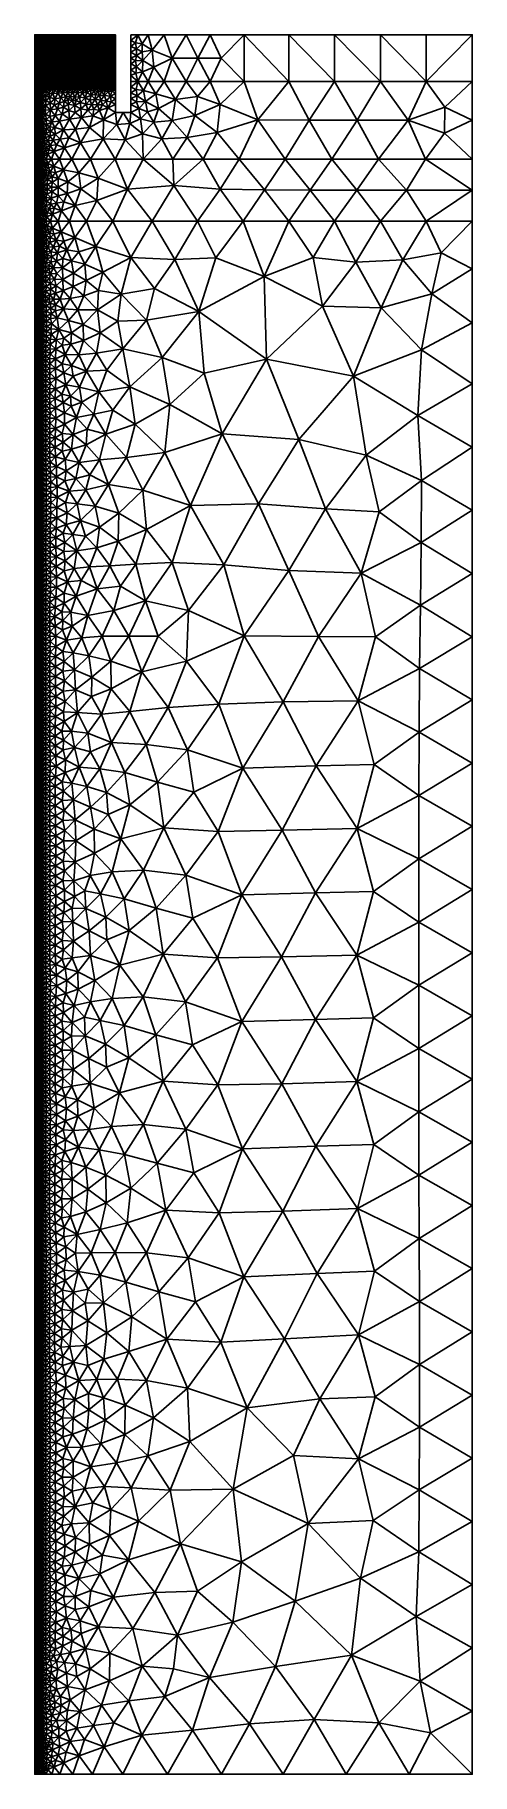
# Model space of a CAD drawing. Header units: metres. Extents: x 2 to 72, y -280 to 0.
import ezdxf

# ---------------------------------------------------------------- set-up
doc = ezdxf.new("R2010")
doc.units = ezdxf.units.M

msp = doc.modelspace()

# ---------------------------------------------------------------- linework, layer by layer
at = {"layer": 'layer', "color": 0}
for points in [[(2, 0), (2, -0.2027), (2.13089, -0.13192)], [(2.2, 0), (2, 0), (2.13089, -0.13192)], [(2.29244, -0.16216), (2.2, 0), (2.13089, -0.13192)], [(2.4, 0), (2.2, 0), (2.29244, -0.16216)], [(2.49193, -0.17578), (2.4, 0), (2.29244, -0.16216)], [(2.6, 0), (2.4, 0), (2.49193, -0.17578)], [(2.69605, -0.17432), (2.6, 0), (2.49193, -0.17578)], [(2.8, 0), (2.6, 0), (2.69605, -0.17432)], [(2.8974, -0.17376), (2.8, 0), (2.69605, -0.17432)], [(3, 0), (2.8, 0), (2.8974, -0.17376)], [(3.09831, -0.17356), (3, 0), (2.8974, -0.17376)], [(3.2, 0), (3, 0), (3.09831, -0.17356)], [(3.29899, -0.17338), (3.2, 0), (3.09831, -0.17356)], [(3.4, 0), (3.2, 0), (3.29899, -0.17338)], [(3.49944, -0.17324), (3.4, 0), (3.29899, -0.17338)], [(3.6, 0), (3.4, 0), (3.49944, -0.17324)], [(3.6997, -0.17317), (3.6, 0), (3.49944, -0.17324)], [(3.8, 0), (3.6, 0), (3.6997, -0.17317)], [(3.89984, -0.17314), (3.8, 0), (3.6997, -0.17317)], [(4, 0), (3.8, 0), (3.89984, -0.17314)], [(4.09992, -0.17315), (4, 0), (3.89984, -0.17314)], [(4.2, 0), (4, 0), (4.09992, -0.17315)], [(4.29996, -0.17316), (4.2, 0), (4.09992, -0.17315)], [(4.4, 0), (4.2, 0), (4.29996, -0.17316)], [(4.49998, -0.17317), (4.4, 0), (4.29996, -0.17316)], [(4.6, 0), (4.4, 0), (4.49998, -0.17317)], [(4.69999, -0.17318), (4.6, 0), (4.49998, -0.17317)], [(4.8, 0), (4.6, 0), (4.69999, -0.17318)], [(4.89999, -0.17319), (4.8, 0), (4.69999, -0.17318)], [(5, 0), (4.8, 0), (4.89999, -0.17319)], [(5.09999, -0.1732), (5, 0), (4.89999, -0.17319)], [(5.2, 0), (5, 0), (5.09999, -0.1732)], [(5.3, -0.1732), (5.2, 0), (5.09999, -0.1732)], [(5.4, 0), (5.2, 0), (5.3, -0.1732)], [(5.5, -0.1732), (5.4, 0), (5.3, -0.1732)], [(5.6, 0), (5.4, 0), (5.5, -0.1732)], [(5.7, -0.1732), (5.6, 0), (5.5, -0.1732)], [(5.8, 0), (5.6, 0), (5.7, -0.1732)], [(5.9, -0.1732), (5.8, 0), (5.7, -0.1732)], [(6, 0), (5.8, 0), (5.9, -0.1732)], [(6.1, -0.1732), (6, 0), (5.9, -0.1732)], [(6.2, 0), (6, 0), (6.1, -0.1732)], [(6.3, -0.1732), (6.2, 0), (6.1, -0.1732)], [(6.4, 0), (6.2, 0), (6.3, -0.1732)], [(6.5, -0.1732), (6.4, 0), (6.3, -0.1732)], [(6.6, 0), (6.4, 0), (6.5, -0.1732)], [(6.7, -0.1732), (6.6, 0), (6.5, -0.1732)], [(6.8, 0), (6.6, 0), (6.7, -0.1732)], [(6.9, -0.1732), (6.8, 0), (6.7, -0.1732)], [(7, 0), (6.8, 0), (6.9, -0.1732)], [(7.1, -0.1732), (7, 0), (6.9, -0.1732)], [(7.2, 0), (7, 0), (7.1, -0.1732)], [(7.3, -0.1732), (7.2, 0), (7.1, -0.1732)], [(7.4, 0), (7.2, 0), (7.3, -0.1732)], [(7.5, -0.1732), (7.4, 0), (7.3, -0.1732)], [(7.6, 0), (7.4, 0), (7.5, -0.1732)], [(7.7, -0.1732), (7.6, 0), (7.5, -0.1732)], [(7.8, 0), (7.6, 0), (7.7, -0.1732)], [(7.9, -0.1732), (7.8, 0), (7.7, -0.1732)], [(8, 0), (7.8, 0), (7.9, -0.1732)], [(8.1, -0.1732), (8, 0), (7.9, -0.1732)], [(8.2, 0), (8, 0), (8.1, -0.1732)], [(8.3, -0.1732), (8.2, 0), (8.1, -0.1732)], [(8.4, 0), (8.2, 0), (8.3, -0.1732)], [(8.5, -0.1732), (8.4, 0), (8.3, -0.1732)], [(8.6, 0), (8.4, 0), (8.5, -0.1732)], [(8.7, -0.1732), (8.6, 0), (8.5, -0.1732)], [(8.8, 0), (8.6, 0), (8.7, -0.1732)], [(8.9, -0.1732), (8.8, 0), (8.7, -0.1732)], [(9, 0), (8.8, 0), (8.9, -0.1732)], [(9.1, -0.1732), (9, 0), (8.9, -0.1732)], [(9.2, 0), (9, 0), (9.1, -0.1732)], [(9.3, -0.1732), (9.2, 0), (9.1, -0.1732)], [(9.4, 0), (9.2, 0), (9.3, -0.1732)], [(9.5, -0.1732), (9.4, 0), (9.3, -0.1732)], [(9.6, 0), (9.4, 0), (9.5, -0.1732)], [(9.7, -0.1732), (9.6, 0), (9.5, -0.1732)], [(9.8, 0), (9.6, 0), (9.7, -0.1732)], [(9.9, -0.1732), (9.8, 0), (9.7, -0.1732)], [(10, 0), (9.8, 0), (9.9, -0.1732)], [(10.1, -0.1732), (10, 0), (9.9, -0.1732)], [(10.2, 0), (10, 0), (10.1, -0.1732)], [(10.3, -0.1732), (10.2, 0), (10.1, -0.1732)], [(10.4, 0), (10.2, 0), (10.3, -0.1732)], [(10.5, -0.1732), (10.4, 0), (10.3, -0.1732)], [(10.6, 0), (10.4, 0), (10.5, -0.1732)], [(10.7, -0.1732), (10.6, 0), (10.5, -0.1732)], [(10.8, 0), (10.6, 0), (10.7, -0.1732)], [(10.9, -0.1732), (10.8, 0), (10.7, -0.1732)], [(11, 0), (10.8, 0), (10.9, -0.1732)], [(11.1, -0.1732), (11, 0), (10.9, -0.1732)], [(11.2, 0), (11, 0), (11.1, -0.1732)], [(11.3, -0.1732), (11.2, 0), (11.1, -0.1732)], [(11.4, 0), (11.2, 0), (11.3, -0.1732)], [(11.5, -0.1732), (11.4, 0), (11.3, -0.1732)], [(11.6, 0), (11.4, 0), (11.5, -0.1732)], [(11.7, -0.17321), (11.6, 0), (11.5, -0.1732)], [(11.8, 0), (11.6, 0), (11.7, -0.17321)], [(11.9, -0.17321), (11.8, 0), (11.7, -0.17321)], [(12, 0), (11.8, 0), (11.9, -0.17321)], [(12.1, -0.17321), (12, 0), (11.9, -0.17321)], [(12.2, 0), (12, 0), (12.1, -0.17321)], [(12.3, -0.17322), (12.2, 0), (12.1, -0.17321)], [(12.4, 0), (12.2, 0), (12.3, -0.17322)], [(12.5, -0.17322), (12.4, 0), (12.3, -0.17322)], [(12.6, 0), (12.4, 0), (12.5, -0.17322)], [(12.7, -0.17324), (12.6, 0), (12.5, -0.17322)], [(12.8, 0), (12.6, 0), (12.7, -0.17324)], [(12.9001, -0.17327), (12.8, 0), (12.7, -0.17324)], [(13, 0), (12.8, 0), (12.9001, -0.17327)], [(13.1001, -0.1733), (13, 0), (12.9001, -0.17327)], [(13.2, 0), (13, 0), (13.1001, -0.1733)], [(13.3003, -0.17336), (13.2, 0), (13.1001, -0.1733)], [(13.4, 0), (13.2, 0), (13.3003, -0.17336)], [(13.5005, -0.17347), (13.4, 0), (13.3003, -0.17336)], [(13.6, 0), (13.4, 0), (13.5005, -0.17347)], [(13.7009, -0.17367), (13.6, 0), (13.5005, -0.17347)], [(13.8, 0), (13.6, 0), (13.7009, -0.17367)], [(13.9016, -0.17393), (13.8, 0), (13.7009, -0.17367)], [(14, 0), (13.8, 0), (13.9016, -0.17393)], [(14.1026, -0.17421), (14, 0), (13.9016, -0.17393)], [(14.2, 0), (14, 0), (14.1026, -0.17421)], [(14.304, -0.17475), (14.2, 0), (14.1026, -0.17421)], [(14.4, 0), (14.2, 0), (14.304, -0.17475)], [(14.5082, -0.17604), (14.4, 0), (14.304, -0.17475)], [(14.6, 0), (14.4, 0), (14.5082, -0.17604)], [(14.7076, -0.16216), (14.6, 0), (14.5082, -0.17604)], [(14.8, 0), (14.6, 0), (14.7076, -0.16216)], [(14.8692, -0.13202), (14.8, 0), (14.7076, -0.16216)], [(15, 0), (14.8, 0), (14.8692, -0.13202)], [(15, -0.2027), (15, 0), (14.8692, -0.13202)], [(17.5, 0), (17.5, -0.9375), (18.6126, 0)], [(18.6126, 0), (17.5, -0.9375), (18.26, -1.30795)], [(18.6126, 0), (18.26, -1.30795), (19.3076, -1.47014)], [(20.2998, 0), (18.6126, 0), (19.3076, -1.47014)], [(20.9296, -2.48702), (20.2998, 0), (19.3076, -1.47014)], [(22.8505, 0), (20.2998, 0), (20.9296, -2.48702)], [(24.1264, -3.78357), (22.8505, 0), (20.9296, -2.48702)], [(26.4041, 0), (22.8505, 0), (24.1264, -3.78357)], [(28.2537, -3.75618), (26.4041, 0), (24.1264, -3.78357)], [(30.2636, 0), (26.4041, 0), (28.2537, -3.75618)], [(32.0549, -3.75122), (30.2636, 0), (28.2537, -3.75618)], [(35.7466, 0), (30.2636, 0), (32.0549, -3.75122)], [(32.0549, -3.75122), (35.7466, -7.5), (35.7466, 0)], [(35.7466, -7.5), (42.9318, -7.5), (35.7466, 0)], [(42.9318, 0), (35.7466, 0), (42.9318, -7.5)], [(42.9318, -7.5), (50.3037, -7.5), (42.9318, 0)], [(50.3037, 0), (42.9318, 0), (50.3037, -7.5)], [(50.3037, -7.5), (57.6988, -7.5), (50.3037, 0)], [(57.6988, 0), (50.3037, 0), (57.6988, -7.5)], [(57.6988, -7.5), (65.0994, -7.5), (57.6988, 0)], [(65.0994, 0), (57.6988, 0), (65.0994, -7.5)], [(65.0994, -7.5), (72.5, -7.5), (72.5, 0)], [(72.5, 0), (65.0994, 0), (65.0994, -7.5)], [(2.13089, -0.13192), (2, -0.2027), (2.16203, -0.29471)], [(2, -0.2027), (2, -0.40541), (2.16203, -0.29471)], [(2.16203, -0.29471), (2, -0.40541), (2.17869, -0.49665)], [(2, -0.40541), (2, -0.60811), (2.17869, -0.49665)], [(2.17869, -0.49665), (2, -0.60811), (2.17951, -0.70499)], [(2, -0.60811), (2, -0.81081), (2.17951, -0.70499)], [(2.17951, -0.70499), (2, -0.81081), (2.178, -0.91051)], [(2, -0.81081), (2, -1.01351), (2.178, -0.91051)], [(2.178, -0.91051), (2, -1.01351), (2.17575, -1.11436)], [(2, -1.01351), (2, -1.21622), (2.17575, -1.11436)], [(2.17575, -1.11436), (2, -1.21622), (2.17444, -1.31731)], [(2, -1.21622), (2, -1.41892), (2.17444, -1.31731)], [(2.17444, -1.31731), (2, -1.41892), (2.17378, -1.5201)], [(2, -1.41892), (2, -1.62162), (2.17378, -1.5201)], [(2.17378, -1.5201), (2, -1.62162), (2.17346, -1.72287)], [(2, -1.62162), (2, -1.82432), (2.17346, -1.72287)], [(2.17346, -1.72287), (2, -1.82432), (2.17331, -1.92563)], [(2, -1.82432), (2, -2.02703), (2.17331, -1.92563)], [(2.17331, -1.92563), (2, -2.02703), (2.17325, -2.12836)], [(2, -2.02703), (2, -2.22973), (2.17325, -2.12836)], [(2.17325, -2.12836), (2, -2.22973), (2.17323, -2.33107)], [(2, -2.22973), (2, -2.43243), (2.17323, -2.33107)], [(2.17323, -2.33107), (2, -2.43243), (2.17322, -2.53378)], [(2, -2.43243), (2, -2.63514), (2.17322, -2.53378)], [(2.17322, -2.53378), (2, -2.63514), (2.17321, -2.73649)], [(2, -2.63514), (2, -2.83784), (2.17321, -2.73649)], [(2.17321, -2.73649), (2, -2.83784), (2.17321, -2.93919)], [(2.13089, -0.13192), (2.16203, -0.29471), (2.29244, -0.16216)], [(2.29244, -0.16216), (2.16203, -0.29471), (2.37029, -0.36908)], [(2.16203, -0.29471), (2.17869, -0.49665), (2.37029, -0.36908)], [(2.17322, -2.53378), (2.17321, -2.73649), (2.34643, -2.63513)], [(2.34643, -2.63513), (2.17321, -2.73649), (2.34642, -2.83784)], [(2.17321, -2.73649), (2.17321, -2.93919), (2.34642, -2.83784)], [(2.17323, -2.33107), (2.17322, -2.53378), (2.34644, -2.43242)], [(2.34644, -2.43242), (2.17322, -2.53378), (2.34643, -2.63513)], [(2.17325, -2.12836), (2.17323, -2.33107), (2.34648, -2.2297)], [(2.34648, -2.2297), (2.17323, -2.33107), (2.34644, -2.43242)], [(2.17331, -1.92563), (2.17325, -2.12836), (2.34656, -2.02696)], [(2.34656, -2.02696), (2.17325, -2.12836), (2.34648, -2.2297)], [(2.17346, -1.72287), (2.17331, -1.92563), (2.34675, -1.82419)], [(2.34675, -1.82419), (2.17331, -1.92563), (2.34656, -2.02696)], [(2.17378, -1.5201), (2.17346, -1.72287), (2.34718, -1.62137)], [(2.34718, -1.62137), (2.17346, -1.72287), (2.34675, -1.82419)], [(2.17444, -1.31731), (2.17378, -1.5201), (2.34804, -1.41853)], [(2.34804, -1.41853), (2.17378, -1.5201), (2.34718, -1.62137)], [(2.17575, -1.11436), (2.17444, -1.31731), (2.34969, -1.21577)], [(2.34969, -1.21577), (2.17444, -1.31731), (2.34804, -1.41853)], [(2.178, -0.91051), (2.17575, -1.11436), (2.35312, -1.01277)], [(2.35312, -1.01277), (2.17575, -1.11436), (2.34969, -1.21577)], [(2.17951, -0.70499), (2.178, -0.91051), (2.36032, -0.80633)], [(2.36032, -0.80633), (2.178, -0.91051), (2.35312, -1.01277)], [(2.37029, -0.36908), (2.17869, -0.49665), (2.36055, -0.59701)], [(2.17869, -0.49665), (2.17951, -0.70499), (2.36055, -0.59701)], [(2.36055, -0.59701), (2.17951, -0.70499), (2.36032, -0.80633)], [(2.49193, -0.17578), (2.29244, -0.16216), (2.37029, -0.36908)], [(2.34643, -2.63513), (2.34642, -2.83784), (2.51964, -2.73648)], [(2.51964, -2.73648), (2.34642, -2.83784), (2.51963, -2.93919)], [(2.34644, -2.43242), (2.34643, -2.63513), (2.51967, -2.53378)], [(2.51967, -2.53378), (2.34643, -2.63513), (2.51964, -2.73648)], [(2.34648, -2.2297), (2.34644, -2.43242), (2.51972, -2.33106)], [(2.51972, -2.33106), (2.34644, -2.43242), (2.51967, -2.53378)], [(2.34656, -2.02696), (2.34648, -2.2297), (2.51981, -2.12832)], [(2.51981, -2.12832), (2.34648, -2.2297), (2.51972, -2.33106)], [(2.34675, -1.82419), (2.34656, -2.02696), (2.52, -1.92555)], [(2.52, -1.92555), (2.34656, -2.02696), (2.51981, -2.12832)], [(2.34718, -1.62137), (2.34675, -1.82419), (2.52048, -1.72275)], [(2.52048, -1.72275), (2.34675, -1.82419), (2.52, -1.92555)], [(2.34804, -1.41853), (2.34718, -1.62137), (2.52148, -1.51984)], [(2.52148, -1.51984), (2.34718, -1.62137), (2.52048, -1.72275)], [(2.34969, -1.21577), (2.34804, -1.41853), (2.52308, -1.317)], [(2.52308, -1.317), (2.34804, -1.41853), (2.52148, -1.51984)], [(2.35312, -1.01277), (2.34969, -1.21577), (2.52561, -1.11494)], [(2.52561, -1.11494), (2.34969, -1.21577), (2.52308, -1.317)], [(2.36032, -0.80633), (2.35312, -1.01277), (2.53151, -0.91473)], [(2.53151, -0.91473), (2.35312, -1.01277), (2.52561, -1.11494)], [(2.36055, -0.59701), (2.36032, -0.80633), (2.56136, -0.69735)], [(2.56136, -0.69735), (2.36032, -0.80633), (2.53151, -0.91473)], [(2.37029, -0.36908), (2.36055, -0.59701), (2.51468, -0.50647)], [(2.51468, -0.50647), (2.36055, -0.59701), (2.56136, -0.69735)], [(2.59272, -0.34892), (2.49193, -0.17578), (2.37029, -0.36908)], [(2.59272, -0.34892), (2.37029, -0.36908), (2.51468, -0.50647)], [(2.69605, -0.17432), (2.49193, -0.17578), (2.59272, -0.34892)], [(2.68957, -0.51925), (2.59272, -0.34892), (2.51468, -0.50647)], [(2.51468, -0.50647), (2.56136, -0.69735), (2.68957, -0.51925)], [(2.51964, -2.73648), (2.51963, -2.93919), (2.69285, -2.83784)], [(2.51967, -2.53378), (2.51964, -2.73648), (2.69289, -2.63514)], [(2.69289, -2.63514), (2.51964, -2.73648), (2.69285, -2.83784)], [(2.51972, -2.33106), (2.51967, -2.53378), (2.69297, -2.43243)], [(2.69297, -2.43243), (2.51967, -2.53378), (2.69289, -2.63514)], [(2.51981, -2.12832), (2.51972, -2.33106), (2.69309, -2.2297)], [(2.69309, -2.2297), (2.51972, -2.33106), (2.69297, -2.43243)], [(2.52, -1.92555), (2.51981, -2.12832), (2.6933, -2.02694)], [(2.6933, -2.02694), (2.51981, -2.12832), (2.69309, -2.2297)], [(2.52048, -1.72275), (2.52, -1.92555), (2.69373, -1.8242)], [(2.69373, -1.8242), (2.52, -1.92555), (2.6933, -2.02694)], [(2.52148, -1.51984), (2.52048, -1.72275), (2.69478, -1.62146)], [(2.69478, -1.62146), (2.52048, -1.72275), (2.69373, -1.8242)], [(2.52308, -1.317), (2.52148, -1.51984), (2.69692, -1.41835)], [(2.69692, -1.41835), (2.52148, -1.51984), (2.69478, -1.62146)], [(2.52561, -1.11494), (2.52308, -1.317), (2.69883, -1.21534)], [(2.69883, -1.21534), (2.52308, -1.317), (2.69692, -1.41835)], [(2.53151, -0.91473), (2.52561, -1.11494), (2.69976, -1.01506)], [(2.69976, -1.01506), (2.52561, -1.11494), (2.69883, -1.21534)], [(2.56136, -0.69735), (2.53151, -0.91473), (2.69093, -0.84276)], [(2.69093, -0.84276), (2.53151, -0.91473), (2.69976, -1.01506)], [(2.68957, -0.51925), (2.56136, -0.69735), (2.78367, -0.69483)], [(2.56136, -0.69735), (2.69093, -0.84276), (2.78367, -0.69483)], [(2.79397, -0.34748), (2.69605, -0.17432), (2.59272, -0.34892)], [(2.79397, -0.34748), (2.59272, -0.34892), (2.68957, -0.51925)], [(2.89151, -0.5213), (2.79397, -0.34748), (2.68957, -0.51925)], [(2.89151, -0.5213), (2.68957, -0.51925), (2.78367, -0.69483)], [(2.78367, -0.69483), (2.69093, -0.84276), (2.87955, -0.89289)], [(2.69093, -0.84276), (2.69976, -1.01506), (2.87955, -0.89289)], [(2.69289, -2.63514), (2.69285, -2.83784), (2.86612, -2.7365)], [(2.86612, -2.7365), (2.69285, -2.83784), (2.86607, -2.93918)], [(2.69297, -2.43243), (2.69289, -2.63514), (2.86623, -2.53382)], [(2.86623, -2.53382), (2.69289, -2.63514), (2.86612, -2.7365)], [(2.69309, -2.2297), (2.69297, -2.43243), (2.86642, -2.33113)], [(2.86642, -2.33113), (2.69297, -2.43243), (2.86623, -2.53382)], [(2.6933, -2.02694), (2.69309, -2.2297), (2.8667, -2.12837)], [(2.8667, -2.12837), (2.69309, -2.2297), (2.86642, -2.33113)], [(2.69373, -1.8242), (2.6933, -2.02694), (2.86707, -1.92565)], [(2.86707, -1.92565), (2.6933, -2.02694), (2.8667, -2.12837)], [(2.69478, -1.62146), (2.69373, -1.8242), (2.86783, -1.7232)], [(2.86783, -1.7232), (2.69373, -1.8242), (2.86707, -1.92565)], [(2.69692, -1.41835), (2.69478, -1.62146), (2.87003, -1.52099)], [(2.87003, -1.52099), (2.69478, -1.62146), (2.86783, -1.7232)], [(2.8974, -0.17376), (2.69605, -0.17432), (2.79397, -0.34748)], [(2.69883, -1.21534), (2.69692, -1.41835), (2.87578, -1.31652)], [(2.87578, -1.31652), (2.69692, -1.41835), (2.87003, -1.52099)], [(2.69976, -1.01506), (2.69883, -1.21534), (2.87442, -1.11176)], [(2.87442, -1.11176), (2.69883, -1.21534), (2.87578, -1.31652)], [(2.87955, -0.89289), (2.69976, -1.01506), (2.87442, -1.11176)], [(2.99036, -0.69835), (2.89151, -0.5213), (2.78367, -0.69483)], [(2.99036, -0.69835), (2.78367, -0.69483), (2.87955, -0.89289)], [(2.99575, -0.34732), (2.8974, -0.17376), (2.79397, -0.34748)], [(2.99575, -0.34732), (2.79397, -0.34748), (2.89151, -0.5213)], [(2.86612, -2.7365), (2.86607, -2.93918), (3.03935, -2.83784)], [(2.86623, -2.53382), (2.86612, -2.7365), (3.03948, -2.63521)], [(3.03948, -2.63521), (2.86612, -2.7365), (3.03935, -2.83784)], [(2.86642, -2.33113), (2.86623, -2.53382), (3.03977, -2.43262)], [(3.03977, -2.43262), (2.86623, -2.53382), (3.03948, -2.63521)], [(2.8667, -2.12837), (2.86642, -2.33113), (3.04025, -2.22997)], [(3.04025, -2.22997), (2.86642, -2.33113), (3.03977, -2.43262)], [(2.86707, -1.92565), (2.8667, -2.12837), (3.04079, -2.02718)], [(3.04079, -2.02718), (2.8667, -2.12837), (3.04025, -2.22997)], [(2.86783, -1.7232), (2.86707, -1.92565), (3.04118, -1.8246)], [(3.04118, -1.8246), (2.86707, -1.92565), (3.04079, -2.02718)], [(2.87003, -1.52099), (2.86783, -1.7232), (3.04182, -1.62325)], [(3.04182, -1.62325), (2.86783, -1.7232), (3.04118, -1.8246)], [(2.87578, -1.31652), (2.87003, -1.52099), (3.0454, -1.4245)], [(3.0454, -1.4245), (2.87003, -1.52099), (3.04182, -1.62325)], [(2.87955, -0.89289), (2.87442, -1.11176), (3.02315, -1.0229)], [(3.02315, -1.0229), (2.87442, -1.11176), (3.07208, -1.21)], [(2.87442, -1.11176), (2.87578, -1.31652), (3.07208, -1.21)], [(3.07208, -1.21), (2.87578, -1.31652), (3.0454, -1.4245)], [(3.09654, -0.86744), (2.99036, -0.69835), (2.87955, -0.89289)], [(3.09654, -0.86744), (2.87955, -0.89289), (3.02315, -1.0229)], [(3.09485, -0.5212), (2.99575, -0.34732), (2.89151, -0.5213)], [(3.09485, -0.5212), (2.89151, -0.5213), (2.99036, -0.69835)], [(3.09831, -0.17356), (2.8974, -0.17376), (2.99575, -0.34732)], [(3.19561, -0.69389), (3.09485, -0.5212), (2.99036, -0.69835)], [(3.19561, -0.69389), (2.99036, -0.69835), (3.09654, -0.86744)], [(3.19744, -0.34696), (3.09831, -0.17356), (2.99575, -0.34732)], [(3.19744, -0.34696), (2.99575, -0.34732), (3.09485, -0.5212)], [(3.1954, -1.03447), (3.09654, -0.86744), (3.02315, -1.0229)], [(3.02315, -1.0229), (3.07208, -1.21), (3.1954, -1.03447)], [(3.03948, -2.63521), (3.03935, -2.83784), (3.21271, -2.73654)], [(3.21271, -2.73654), (3.03935, -2.83784), (3.21258, -2.93914)], [(3.03977, -2.43262), (3.03948, -2.63521), (3.21305, -2.53412)], [(3.21305, -2.53412), (3.03948, -2.63521), (3.21271, -2.73654)], [(3.04025, -2.22997), (3.03977, -2.43262), (3.21382, -2.33178)], [(3.21382, -2.33178), (3.03977, -2.43262), (3.21305, -2.53412)], [(3.04079, -2.02718), (3.04025, -2.22997), (3.21495, -2.1292)], [(3.21495, -2.1292), (3.04025, -2.22997), (3.21382, -2.33178)], [(3.04118, -1.8246), (3.04079, -2.02718), (3.21594, -1.9261)], [(3.21594, -1.9261), (3.04079, -2.02718), (3.21495, -2.1292)], [(3.04182, -1.62325), (3.04118, -1.8246), (3.21531, -1.72353)], [(3.21531, -1.72353), (3.04118, -1.8246), (3.21594, -1.9261)], [(3.0454, -1.4245), (3.04182, -1.62325), (3.2132, -1.52452)], [(3.2132, -1.52452), (3.04182, -1.62325), (3.21531, -1.72353)], [(3.07208, -1.21), (3.0454, -1.4245), (3.20188, -1.35387)], [(3.20188, -1.35387), (3.0454, -1.4245), (3.2132, -1.52452)], [(3.1954, -1.03447), (3.07208, -1.21), (3.29116, -1.20804)], [(3.07208, -1.21), (3.20188, -1.35387), (3.29116, -1.20804)], [(3.29724, -0.52002), (3.19744, -0.34696), (3.09485, -0.5212)], [(3.29724, -0.52002), (3.09485, -0.5212), (3.19561, -0.69389)], [(3.29638, -0.86482), (3.19561, -0.69389), (3.09654, -0.86744)], [(3.29638, -0.86482), (3.09654, -0.86744), (3.1954, -1.03447)], [(3.29899, -0.17338), (3.09831, -0.17356), (3.19744, -0.34696)], [(3.39556, -1.03686), (3.29638, -0.86482), (3.1954, -1.03447)], [(3.39556, -1.03686), (3.1954, -1.03447), (3.29116, -1.20804)], [(3.39742, -0.69246), (3.29724, -0.52002), (3.19561, -0.69389)], [(3.39742, -0.69246), (3.19561, -0.69389), (3.29638, -0.86482)], [(3.39858, -0.34654), (3.29899, -0.17338), (3.19744, -0.34696)], [(3.39858, -0.34654), (3.19744, -0.34696), (3.29724, -0.52002)], [(3.29116, -1.20804), (3.20188, -1.35387), (3.38908, -1.4041)], [(3.20188, -1.35387), (3.2132, -1.52452), (3.38908, -1.4041)], [(3.21271, -2.73654), (3.21258, -2.93914), (3.38596, -2.83776)], [(3.21305, -2.53412), (3.21271, -2.73654), (3.38617, -2.63545)], [(3.38617, -2.63545), (3.21271, -2.73654), (3.38596, -2.83776)], [(3.21382, -2.33178), (3.21305, -2.53412), (3.38698, -2.43366)], [(3.38698, -2.43366), (3.21305, -2.53412), (3.38617, -2.63545)], [(3.38908, -1.4041), (3.2132, -1.52452), (3.38808, -1.62049)], [(3.2132, -1.52452), (3.21531, -1.72353), (3.38808, -1.62049)], [(3.21495, -2.1292), (3.21382, -2.33178), (3.38909, -2.2319)], [(3.38909, -2.2319), (3.21382, -2.33178), (3.38698, -2.43366)], [(3.21594, -1.9261), (3.21495, -2.1292), (3.39157, -2.02929)], [(3.39157, -2.02929), (3.21495, -2.1292), (3.38909, -2.2319)], [(3.38808, -1.62049), (3.21531, -1.72353), (3.39406, -1.82425)], [(3.21531, -1.72353), (3.21594, -1.9261), (3.39406, -1.82425)], [(3.39406, -1.82425), (3.21594, -1.9261), (3.39157, -2.02929)], [(3.49574, -1.21242), (3.39556, -1.03686), (3.29116, -1.20804)], [(3.49574, -1.21242), (3.29116, -1.20804), (3.38908, -1.4041)], [(3.49743, -0.86476), (3.39742, -0.69246), (3.29638, -0.86482)], [(3.49743, -0.86476), (3.29638, -0.86482), (3.39556, -1.03686)], [(3.49849, -0.51946), (3.39858, -0.34654), (3.29724, -0.52002)], [(3.49849, -0.51946), (3.29724, -0.52002), (3.39742, -0.69246)], [(3.49944, -0.17324), (3.29899, -0.17338), (3.39858, -0.34654)], [(3.38617, -2.63545), (3.38596, -2.83776), (3.55934, -2.73637)], [(3.55934, -2.73637), (3.38596, -2.83776), (3.55932, -2.93884)], [(3.38698, -2.43366), (3.38617, -2.63545), (3.55947, -2.53491)], [(3.55947, -2.53491), (3.38617, -2.63545), (3.55934, -2.73637)], [(3.38909, -2.2319), (3.38698, -2.43366), (3.56115, -2.33498)], [(3.56115, -2.33498), (3.38698, -2.43366), (3.55947, -2.53491)], [(3.38908, -1.4041), (3.38808, -1.62049), (3.53329, -1.5325)], [(3.53329, -1.5325), (3.38808, -1.62049), (3.58639, -1.71597)], [(3.38808, -1.62049), (3.39406, -1.82425), (3.58639, -1.71597)], [(3.60293, -1.37971), (3.49574, -1.21242), (3.38908, -1.4041)], [(3.60293, -1.37971), (3.38908, -1.4041), (3.53329, -1.5325)], [(3.39157, -2.02929), (3.38909, -2.2319), (3.56768, -2.13396)], [(3.56768, -2.13396), (3.38909, -2.2319), (3.56115, -2.33498)], [(3.39406, -1.82425), (3.39157, -2.02929), (3.5701, -1.93182)], [(3.5701, -1.93182), (3.39157, -2.02929), (3.56768, -2.13396)], [(3.58639, -1.71597), (3.39406, -1.82425), (3.5701, -1.93182)], [(3.59758, -1.03752), (3.49743, -0.86476), (3.39556, -1.03686)], [(3.59758, -1.03752), (3.39556, -1.03686), (3.49574, -1.21242)], [(3.5985, -0.69218), (3.49849, -0.51946), (3.39742, -0.69246)], [(3.5985, -0.69218), (3.39742, -0.69246), (3.49743, -0.86476)], [(3.59924, -0.34633), (3.49944, -0.17324), (3.39858, -0.34654)], [(3.59924, -0.34633), (3.39858, -0.34654), (3.49849, -0.51946)], [(3.69906, -1.20894), (3.59758, -1.03752), (3.49574, -1.21242)], [(3.69906, -1.20894), (3.49574, -1.21242), (3.60293, -1.37971)], [(3.69857, -0.86484), (3.5985, -0.69218), (3.49743, -0.86476)], [(3.69857, -0.86484), (3.49743, -0.86476), (3.59758, -1.03752)], [(3.69918, -0.5193), (3.59924, -0.34633), (3.49849, -0.51946)], [(3.69918, -0.5193), (3.49849, -0.51946), (3.5985, -0.69218)], [(3.6997, -0.17317), (3.49944, -0.17324), (3.59924, -0.34633)], [(3.70271, -1.54329), (3.60293, -1.37971), (3.53329, -1.5325)], [(3.53329, -1.5325), (3.58639, -1.71597), (3.70271, -1.54329)], [(3.55934, -2.73637), (3.55932, -2.93884), (3.73296, -2.83689)], [(3.55947, -2.53491), (3.55934, -2.73637), (3.73234, -2.63477)], [(3.73234, -2.63477), (3.55934, -2.73637), (3.73296, -2.83689)], [(3.56115, -2.33498), (3.55947, -2.53491), (3.73105, -2.43563)], [(3.73105, -2.43563), (3.55947, -2.53491), (3.73234, -2.63477)], [(3.56768, -2.13396), (3.56115, -2.33498), (3.73334, -2.24189)], [(3.73334, -2.24189), (3.56115, -2.33498), (3.73105, -2.43563)], [(3.5701, -1.93182), (3.56768, -2.13396), (3.76229, -2.036)], [(3.76229, -2.036), (3.56768, -2.13396), (3.73334, -2.24189)], [(3.58639, -1.71597), (3.5701, -1.93182), (3.72102, -1.85284)], [(3.72102, -1.85284), (3.5701, -1.93182), (3.76229, -2.036)], [(3.70271, -1.54329), (3.58639, -1.71597), (3.79835, -1.70771)], [(3.58639, -1.71597), (3.72102, -1.85284), (3.79835, -1.70771)], [(3.7989, -1.03711), (3.69857, -0.86484), (3.59758, -1.03752)], [(3.7989, -1.03711), (3.59758, -1.03752), (3.69906, -1.20894)], [(3.79919, -0.69217), (3.69918, -0.5193), (3.5985, -0.69218)], [(3.79919, -0.69217), (3.5985, -0.69218), (3.69857, -0.86484)], [(3.7996, -0.34626), (3.6997, -0.17317), (3.59924, -0.34633)], [(3.7996, -0.34626), (3.59924, -0.34633), (3.69918, -0.5193)], [(3.80009, -1.37774), (3.69906, -1.20894), (3.60293, -1.37971)], [(3.80009, -1.37774), (3.60293, -1.37971), (3.70271, -1.54329)], [(3.89926, -0.86488), (3.79919, -0.69217), (3.69857, -0.86484)], [(3.89926, -0.86488), (3.69857, -0.86484), (3.7989, -1.03711)], [(3.89923, -1.20845), (3.7989, -1.03711), (3.69906, -1.20894)], [(3.89923, -1.20845), (3.69906, -1.20894), (3.80009, -1.37774)], [(3.89957, -0.5193), (3.7996, -0.34626), (3.69918, -0.5193)], [(3.89957, -0.5193), (3.69918, -0.5193), (3.79919, -0.69217)], [(3.89984, -0.17314), (3.6997, -0.17317), (3.7996, -0.34626)], [(3.89831, -1.54575), (3.80009, -1.37774), (3.70271, -1.54329)], [(3.89831, -1.54575), (3.70271, -1.54329), (3.79835, -1.70771)], [(3.79835, -1.70771), (3.72102, -1.85284), (3.88918, -1.87363)], [(3.72102, -1.85284), (3.76229, -2.036), (3.88918, -1.87363)], [(3.73334, -2.24189), (3.73105, -2.43563), (3.89533, -2.33759)], [(3.89533, -2.33759), (3.73105, -2.43563), (3.904, -2.53156)], [(3.73105, -2.43563), (3.73234, -2.63477), (3.904, -2.53156)], [(3.904, -2.53156), (3.73234, -2.63477), (3.90692, -2.73375)], [(3.73234, -2.63477), (3.73296, -2.83689), (3.90692, -2.73375)], [(3.90692, -2.73375), (3.73296, -2.83689), (3.90717, -2.93736)], [(3.76229, -2.036), (3.73334, -2.24189), (3.88196, -2.17596)], [(3.88196, -2.17596), (3.73334, -2.24189), (3.89533, -2.33759)], [(3.88918, -1.87363), (3.76229, -2.036), (3.97342, -2.04403)], [(3.76229, -2.036), (3.88196, -2.17596), (3.97342, -2.04403)], [(3.9936, -1.71492), (3.89831, -1.54575), (3.79835, -1.70771)], [(3.9936, -1.71492), (3.79835, -1.70771), (3.88918, -1.87363)], [(3.99932, -1.03725), (3.89926, -0.86488), (3.7989, -1.03711)], [(3.99932, -1.03725), (3.7989, -1.03711), (3.89923, -1.20845)], [(3.99957, -0.69225), (3.89957, -0.5193), (3.79919, -0.69217)], [(3.99957, -0.69225), (3.79919, -0.69217), (3.89926, -0.86488)], [(3.99979, -0.34626), (3.89984, -0.17314), (3.7996, -0.34626)], [(3.99979, -0.34626), (3.7996, -0.34626), (3.89957, -0.5193)], [(3.99864, -1.37908), (3.89923, -1.20845), (3.80009, -1.37774)], [(3.99864, -1.37908), (3.80009, -1.37774), (3.89831, -1.54575)], [(3.97342, -2.04403), (3.88196, -2.17596), (4.04431, -2.22223)], [(3.88196, -2.17596), (3.89533, -2.33759), (4.04431, -2.22223)], [(4.08558, -1.88786), (3.9936, -1.71492), (3.88918, -1.87363)], [(4.08558, -1.88786), (3.88918, -1.87363), (3.97342, -2.04403)], [(4.04431, -2.22223), (3.89533, -2.33759), (4.07518, -2.42028)], [(3.89533, -2.33759), (3.904, -2.53156), (4.07518, -2.42028)], [(4.09649, -1.55007), (3.99864, -1.37908), (3.89831, -1.54575)], [(4.09649, -1.55007), (3.89831, -1.54575), (3.9936, -1.71492)], [(4.09907, -1.20927), (3.99932, -1.03725), (3.89923, -1.20845)], [(4.09907, -1.20927), (3.89923, -1.20845), (3.99864, -1.37908)], [(4.09956, -0.86507), (3.99957, -0.69225), (3.89926, -0.86488)], [(4.09956, -0.86507), (3.89926, -0.86488), (3.99932, -1.03725)], [(4.09977, -0.51935), (3.99979, -0.34626), (3.89957, -0.5193)], [(4.09977, -0.51935), (3.89957, -0.5193), (3.99957, -0.69225)], [(4.09992, -0.17315), (3.89984, -0.17314), (3.99979, -0.34626)], [(4.07518, -2.42028), (3.904, -2.53156), (4.08216, -2.6274)], [(3.904, -2.53156), (3.90692, -2.73375), (4.08216, -2.6274)], [(4.08216, -2.6274), (3.90692, -2.73375), (4.08304, -2.83343)], [(3.90692, -2.73375), (3.90717, -2.93736), (4.08304, -2.83343)], [(4.17384, -2.07085), (4.08558, -1.88786), (3.97342, -2.04403)], [(3.97342, -2.04403), (4.04431, -2.22223), (4.17384, -2.07085)], [(4.19265, -1.72303), (4.09649, -1.55007), (3.9936, -1.71492)], [(4.19265, -1.72303), (3.9936, -1.71492), (4.08558, -1.88786)], [(4.19815, -1.38135), (4.09907, -1.20927), (3.99864, -1.37908)], [(4.19815, -1.38135), (3.99864, -1.37908), (4.09649, -1.55007)], [(4.19944, -1.03774), (4.09956, -0.86507), (3.99932, -1.03725)], [(4.19944, -1.03774), (3.99932, -1.03725), (4.09907, -1.20927)], [(4.19975, -0.69237), (4.09977, -0.51935), (3.99957, -0.69225)], [(4.19975, -0.69237), (3.99957, -0.69225), (4.09956, -0.86507)], [(4.19989, -0.34629), (4.09992, -0.17315), (3.99979, -0.34626)], [(4.19989, -0.34629), (3.99979, -0.34626), (4.09977, -0.51935)], [(4.17384, -2.07085), (4.04431, -2.22223), (4.26331, -2.28556)], [(4.04431, -2.22223), (4.07518, -2.42028), (4.26331, -2.28556)], [(4.26331, -2.28556), (4.07518, -2.42028), (4.26021, -2.51646)], [(4.07518, -2.42028), (4.08216, -2.6274), (4.26021, -2.51646)], [(4.26021, -2.51646), (4.08216, -2.6274), (4.26358, -2.72712)], [(4.08216, -2.6274), (4.08304, -2.83343), (4.26358, -2.72712)], [(4.26358, -2.72712), (4.08304, -2.83343), (4.25816, -2.93496)], [(4.28752, -1.90036), (4.19265, -1.72303), (4.08558, -1.88786)], [(4.28752, -1.90036), (4.08558, -1.88786), (4.17384, -2.07085)], [(4.29641, -1.55425), (4.19815, -1.38135), (4.09649, -1.55007)], [(4.29641, -1.55425), (4.09649, -1.55007), (4.19265, -1.72303)], [(4.29905, -1.21041), (4.19944, -1.03774), (4.09907, -1.20927)], [(4.29905, -1.21041), (4.09907, -1.20927), (4.19815, -1.38135)], [(4.29969, -0.86534), (4.19975, -0.69237), (4.09956, -0.86507)], [(4.29969, -0.86534), (4.09956, -0.86507), (4.19944, -1.03774)], [(4.29987, -0.51941), (4.19989, -0.34629), (4.09977, -0.51935)], [(4.29987, -0.51941), (4.09977, -0.51935), (4.19975, -0.69237)], [(4.29996, -0.17316), (4.09992, -0.17315), (4.19989, -0.34629)], [(4.38371, -2.08448), (4.28752, -1.90036), (4.17384, -2.07085)], [(4.38371, -2.08448), (4.17384, -2.07085), (4.26331, -2.28556)], [(4.39405, -1.72895), (4.29641, -1.55425), (4.19265, -1.72303)], [(4.39405, -1.72895), (4.19265, -1.72303), (4.28752, -1.90036)], [(4.39828, -1.38338), (4.29905, -1.21041), (4.19815, -1.38135)], [(4.39828, -1.38338), (4.19815, -1.38135), (4.29641, -1.55425)], [(4.39952, -1.0383), (4.29969, -0.86534), (4.19944, -1.03774)], [(4.39952, -1.0383), (4.19944, -1.03774), (4.29905, -1.21041)], [(4.39984, -0.69251), (4.29987, -0.51941), (4.19975, -0.69237)], [(4.39984, -0.69251), (4.19975, -0.69237), (4.29969, -0.86534)], [(4.39994, -0.34632), (4.29996, -0.17316), (4.19989, -0.34629)], [(4.39994, -0.34632), (4.19989, -0.34629), (4.29987, -0.51941)], [(4.26358, -2.72712), (4.25816, -2.93496), (4.43582, -2.83427)], [(4.26331, -2.28556), (4.26021, -2.51646), (4.41343, -2.42212)], [(4.41343, -2.42212), (4.26021, -2.51646), (4.46332, -2.61443)], [(4.26021, -2.51646), (4.26358, -2.72712), (4.46332, -2.61443)], [(4.48982, -2.26086), (4.38371, -2.08448), (4.26331, -2.28556)], [(4.48982, -2.26086), (4.26331, -2.28556), (4.41343, -2.42212)], [(4.46332, -2.61443), (4.26358, -2.72712), (4.43582, -2.83427)], [(4.49202, -1.90596), (4.39405, -1.72895), (4.28752, -1.90036)], [(4.49202, -1.90596), (4.28752, -1.90036), (4.38371, -2.08448)], [(4.49721, -1.55708), (4.39828, -1.38338), (4.29641, -1.55425)], [(4.49721, -1.55708), (4.29641, -1.55425), (4.39405, -1.72895)], [(4.4992, -1.21136), (4.39952, -1.0383), (4.29905, -1.21041)], [(4.4992, -1.21136), (4.29905, -1.21041), (4.39828, -1.38338)], [(4.49977, -0.8656), (4.39984, -0.69251), (4.29969, -0.86534)], [(4.49977, -0.8656), (4.29969, -0.86534), (4.39952, -1.0383)], [(4.49992, -0.51948), (4.39994, -0.34632), (4.29987, -0.51941)], [(4.49992, -0.51948), (4.29987, -0.51941), (4.39984, -0.69251)], [(4.49998, -0.17317), (4.29996, -0.17316), (4.39994, -0.34632)], [(4.59216, -2.08281), (4.49202, -1.90596), (4.38371, -2.08448)], [(4.59216, -2.08281), (4.38371, -2.08448), (4.48982, -2.26086)], [(4.59613, -1.73174), (4.49721, -1.55708), (4.39405, -1.72895)], [(4.59613, -1.73174), (4.39405, -1.72895), (4.49202, -1.90596)], [(4.59871, -1.38471), (4.4992, -1.21136), (4.39828, -1.38338)], [(4.59871, -1.38471), (4.39828, -1.38338), (4.49721, -1.55708)], [(4.59963, -1.03873), (4.49977, -0.8656), (4.39952, -1.0383)], [(4.59963, -1.03873), (4.39952, -1.0383), (4.4992, -1.21136)], [(4.59989, -0.69263), (4.49992, -0.51948), (4.39984, -0.69251)], [(4.59989, -0.69263), (4.39984, -0.69251), (4.49977, -0.8656)], [(4.59996, -0.34635), (4.49998, -0.17317), (4.39994, -0.34632)], [(4.59996, -0.34635), (4.39994, -0.34632), (4.49992, -0.51948)], [(4.58996, -2.43233), (4.48982, -2.26086), (4.41343, -2.42212)], [(4.41343, -2.42212), (4.46332, -2.61443), (4.58996, -2.43233)], [(4.46332, -2.61443), (4.43582, -2.83427), (4.59473, -2.75939)], [(4.59473, -2.75939), (4.43582, -2.83427), (4.60524, -2.93324)], [(4.58996, -2.43233), (4.46332, -2.61443), (4.68615, -2.60857)], [(4.46332, -2.61443), (4.59473, -2.75939), (4.68615, -2.60857)], [(4.69308, -2.25736), (4.59216, -2.08281), (4.48982, -2.26086)], [(4.69308, -2.25736), (4.48982, -2.26086), (4.58996, -2.43233)], [(4.69561, -1.90686), (4.59613, -1.73174), (4.49202, -1.90596)], [(4.69561, -1.90686), (4.49202, -1.90596), (4.59216, -2.08281)], [(4.69818, -1.55847), (4.59871, -1.38471), (4.49721, -1.55708)], [(4.69818, -1.55847), (4.49721, -1.55708), (4.59613, -1.73174)], [(4.69942, -1.21198), (4.59963, -1.03873), (4.4992, -1.21136)], [(4.69942, -1.21198), (4.4992, -1.21136), (4.59871, -1.38471)], [(4.69983, -0.8658), (4.59989, -0.69263), (4.49977, -0.8656)], [(4.69983, -0.8658), (4.49977, -0.8656), (4.59963, -1.03873)], [(4.69995, -0.51953), (4.59996, -0.34635), (4.49992, -0.51948)], [(4.69995, -0.51953), (4.49992, -0.51948), (4.59989, -0.69263)], [(4.69999, -0.17318), (4.49998, -0.17317), (4.59996, -0.34635)], [(4.79256, -2.43186), (4.69308, -2.25736), (4.58996, -2.43233)], [(4.79256, -2.43186), (4.58996, -2.43233), (4.68615, -2.60857)], [(4.79568, -2.0815), (4.69561, -1.90686), (4.59216, -2.08281)], [(4.79568, -2.0815), (4.59216, -2.08281), (4.69308, -2.25736)], [(4.68615, -2.60857), (4.59473, -2.75939), (4.78391, -2.80696)], [(4.59473, -2.75939), (4.60524, -2.93324), (4.78391, -2.80696)], [(4.79777, -1.73255), (4.69818, -1.55847), (4.59613, -1.73174)], [(4.79777, -1.73255), (4.59613, -1.73174), (4.69561, -1.90686)], [(4.79916, -1.38539), (4.69942, -1.21198), (4.59871, -1.38471)], [(4.79916, -1.38539), (4.59871, -1.38471), (4.69818, -1.55847)], [(4.79974, -1.03901), (4.69983, -0.8658), (4.59963, -1.03873)], [(4.79974, -1.03901), (4.59963, -1.03873), (4.69942, -1.21198)], [(4.79992, -0.69272), (4.69995, -0.51953), (4.59989, -0.69263)], [(4.79992, -0.69272), (4.59989, -0.69263), (4.69983, -0.8658)], [(4.79998, -0.34638), (4.69999, -0.17318), (4.59996, -0.34635)], [(4.79998, -0.34638), (4.59996, -0.34635), (4.69995, -0.51953)], [(4.89275, -2.60913), (4.79256, -2.43186), (4.68615, -2.60857)], [(4.89275, -2.60913), (4.68615, -2.60857), (4.78391, -2.80696)], [(4.89575, -2.2556), (4.79568, -2.0815), (4.69308, -2.25736)], [(4.89575, -2.2556), (4.69308, -2.25736), (4.79256, -2.43186)], [(4.89762, -1.90663), (4.79777, -1.73255), (4.69561, -1.90686)], [(4.89762, -1.90663), (4.69561, -1.90686), (4.79568, -2.0815)], [(4.89893, -1.55897), (4.79916, -1.38539), (4.69818, -1.55847)], [(4.89893, -1.55897), (4.69818, -1.55847), (4.79777, -1.73255)], [(4.89962, -1.21229), (4.79974, -1.03901), (4.69942, -1.21198)], [(4.89962, -1.21229), (4.69942, -1.21198), (4.79916, -1.38539)], [(4.89988, -0.86592), (4.79992, -0.69272), (4.69983, -0.8658)], [(4.89988, -0.86592), (4.69983, -0.8658), (4.79974, -1.03901)], [(4.89997, -0.51957), (4.79998, -0.34638), (4.69995, -0.51953)], [(4.89997, -0.51957), (4.69995, -0.51953), (4.79992, -0.69272)], [(4.89999, -0.17319), (4.69999, -0.17318), (4.79998, -0.34638)], [(4.99995, -2.77753), (4.89275, -2.60913), (4.78391, -2.80696)], [(4.99995, -2.77753), (4.78391, -2.80696), (4.92882, -2.93503)], [(4.99593, -2.42967), (4.89575, -2.2556), (4.79256, -2.43186)], [(4.99593, -2.42967), (4.79256, -2.43186), (4.89275, -2.60913)], [(4.99762, -2.08044), (4.89762, -1.90663), (4.79568, -2.0815)], [(4.99762, -2.08044), (4.79568, -2.0815), (4.89575, -2.2556)], [(4.99879, -1.73261), (4.89893, -1.55897), (4.79777, -1.73255)], [(4.99879, -1.73261), (4.79777, -1.73255), (4.89762, -1.90663)], [(4.9995, -1.38565), (4.89962, -1.21229), (4.79916, -1.38539)], [(4.9995, -1.38565), (4.79916, -1.38539), (4.89893, -1.55897)], [(4.99983, -1.03915), (4.89988, -0.86592), (4.79974, -1.03901)], [(4.99983, -1.03915), (4.79974, -1.03901), (4.89962, -1.21229)], [(4.99995, -0.69277), (4.89997, -0.51957), (4.79992, -0.69272)], [(4.99995, -0.69277), (4.79992, -0.69272), (4.89988, -0.86592)], [(4.99999, -0.34639), (4.89999, -0.17319), (4.79998, -0.34638)], [(4.99999, -0.34639), (4.79998, -0.34638), (4.89997, -0.51957)], [(5.09741, -2.60207), (4.99593, -2.42967), (4.89275, -2.60913)], [(5.09741, -2.60207), (4.89275, -2.60913), (4.99995, -2.77753)], [(5.0977, -2.25398), (4.99762, -2.08044), (4.89575, -2.2556)], [(5.0977, -2.25398), (4.89575, -2.2556), (4.99593, -2.42967)], [(5.09874, -1.90617), (4.99879, -1.73261), (4.89762, -1.90663)], [(5.09874, -1.90617), (4.89762, -1.90663), (4.99762, -2.08044)], [(5.09941, -1.55905), (4.9995, -1.38565), (4.89893, -1.55897)], [(5.09941, -1.55905), (4.89893, -1.55897), (4.99879, -1.73261)], [(5.09978, -1.21242), (4.99983, -1.03915), (4.89962, -1.21229)], [(5.09978, -1.21242), (4.89962, -1.21229), (4.9995, -1.38565)], [(5.09993, -0.86599), (4.99995, -0.69277), (4.89988, -0.86592)], [(5.09993, -0.86599), (4.89988, -0.86592), (4.99983, -1.03915)], [(5.09998, -0.5196), (4.99999, -0.34639), (4.89997, -0.51957)], [(5.09998, -0.5196), (4.89997, -0.51957), (4.99995, -0.69277)], [(5.09999, -0.1732), (4.89999, -0.17319), (4.99999, -0.34639)], [(5.09988, -2.94217), (4.99995, -2.77753), (4.92882, -2.93503)], [(5.19805, -2.42695), (5.0977, -2.25398), (4.99593, -2.42967)], [(5.19805, -2.42695), (4.99593, -2.42967), (5.09741, -2.60207)], [(5.19875, -2.07958), (5.09874, -1.90617), (4.99762, -2.08044)], [(5.19875, -2.07958), (4.99762, -2.08044), (5.0977, -2.25398)], [(5.19936, -1.73245), (5.09941, -1.55905), (4.99879, -1.73261)], [(5.19936, -1.73245), (4.99879, -1.73261), (5.09874, -1.90617)], [(5.19973, -1.38571), (5.09978, -1.21242), (4.9995, -1.38565)], [(5.19973, -1.38571), (4.9995, -1.38565), (5.09941, -1.55905)], [(5.1999, -1.03922), (5.09993, -0.86599), (4.99983, -1.03915)], [(5.1999, -1.03922), (4.99983, -1.03915), (5.09978, -1.21242)], [(5.19997, -0.6928), (5.09998, -0.5196), (4.99995, -0.69277)], [(5.19997, -0.6928), (4.99995, -0.69277), (5.09993, -0.86599)], [(5.19859, -2.7717), (5.09741, -2.60207), (4.99995, -2.77753)], [(5.19859, -2.7717), (4.99995, -2.77753), (5.09988, -2.94217)], [(5.19999, -0.3464), (5.09999, -0.1732), (4.99999, -0.34639)], [(5.19999, -0.3464), (4.99999, -0.34639), (5.09998, -0.5196)], [(5.29849, -2.59886), (5.19805, -2.42695), (5.09741, -2.60207)], [(5.29849, -2.59886), (5.09741, -2.60207), (5.19859, -2.7717)], [(5.29883, -2.25271), (5.19875, -2.07958), (5.0977, -2.25398)], [(5.29883, -2.25271), (5.0977, -2.25398), (5.19805, -2.42695)], [(5.29935, -1.90577), (5.19936, -1.73245), (5.09874, -1.90617)], [(5.29935, -1.90577), (5.09874, -1.90617), (5.19875, -2.07958)], [(5.29969, -1.55901), (5.19973, -1.38571), (5.09941, -1.55905)], [(5.29969, -1.55901), (5.09941, -1.55905), (5.19936, -1.73245)], [(5.29988, -1.21246), (5.1999, -1.03922), (5.09978, -1.21242)], [(5.29988, -1.21246), (5.09978, -1.21242), (5.19973, -1.38571)], [(5.29762, -2.94053), (5.19859, -2.7717), (5.09988, -2.94217)], [(5.29996, -0.86602), (5.19997, -0.6928), (5.09993, -0.86599)], [(5.29996, -0.86602), (5.09993, -0.86599), (5.1999, -1.03922)], [(5.29999, -0.51961), (5.19999, -0.3464), (5.09998, -0.5196)], [(5.29999, -0.51961), (5.09998, -0.5196), (5.19997, -0.6928)], [(5.3, -0.1732), (5.09999, -0.1732), (5.19999, -0.3464)], [(5.39896, -2.42544), (5.29883, -2.25271), (5.19805, -2.42695)], [(5.39896, -2.42544), (5.19805, -2.42695), (5.29849, -2.59886)], [(5.39837, -2.77), (5.29849, -2.59886), (5.19859, -2.7717)], [(5.39837, -2.77), (5.19859, -2.7717), (5.29762, -2.94053)], [(5.39936, -2.07897), (5.29935, -1.90577), (5.19875, -2.07958)], [(5.39936, -2.07897), (5.19875, -2.07958), (5.29883, -2.25271)], [(5.39967, -1.73228), (5.29969, -1.55901), (5.19936, -1.73245)], [(5.39967, -1.73228), (5.19936, -1.73245), (5.29935, -1.90577)], [(5.39986, -1.3857), (5.29988, -1.21246), (5.19973, -1.38571)], [(5.39986, -1.3857), (5.19973, -1.38571), (5.29969, -1.55901)], [(5.39994, -1.03924), (5.29996, -0.86602), (5.1999, -1.03922)], [(5.39994, -1.03924), (5.1999, -1.03922), (5.29988, -1.21246)], [(5.39998, -0.69281), (5.29999, -0.51961), (5.19997, -0.6928)], [(5.39998, -0.69281), (5.19997, -0.6928), (5.29996, -0.86602)], [(5.39999, -0.34641), (5.3, -0.1732), (5.19999, -0.3464)], [(5.39999, -0.34641), (5.19999, -0.3464), (5.29999, -0.51961)], [(5.49755, -2.94143), (5.39837, -2.77), (5.29762, -2.94053)], [(5.49897, -2.59778), (5.39896, -2.42544), (5.29849, -2.59886)], [(5.49897, -2.59778), (5.29849, -2.59886), (5.39837, -2.77)], [(5.4994, -2.25201), (5.39936, -2.07897), (5.29883, -2.25271)], [(5.4994, -2.25201), (5.29883, -2.25271), (5.39896, -2.42544)], [(5.49967, -1.9055), (5.39967, -1.73228), (5.29935, -1.90577)], [(5.49967, -1.9055), (5.29935, -1.90577), (5.39936, -2.07897)], [(5.49984, -1.55894), (5.39986, -1.3857), (5.29969, -1.55901)], [(5.49984, -1.55894), (5.29969, -1.55901), (5.39967, -1.73228)], [(5.49993, -1.21246), (5.39994, -1.03924), (5.29988, -1.21246)], [(5.49993, -1.21246), (5.29988, -1.21246), (5.39986, -1.3857)], [(5.49998, -0.86603), (5.39998, -0.69281), (5.29996, -0.86602)], [(5.49998, -0.86603), (5.29996, -0.86602), (5.39994, -1.03924)], [(5.49999, -0.51961), (5.39999, -0.34641), (5.29999, -0.51961)], [(5.49999, -0.51961), (5.29999, -0.51961), (5.39998, -0.69281)], [(5.5, -0.1732), (5.3, -0.1732), (5.39999, -0.34641)], [(5.59877, -2.77015), (5.49897, -2.59778), (5.39837, -2.77)], [(5.59877, -2.77015), (5.39837, -2.77), (5.49755, -2.94143)], [(5.59941, -2.42487), (5.4994, -2.25201), (5.39896, -2.42544)], [(5.59941, -2.42487), (5.39896, -2.42544), (5.49897, -2.59778)], [(5.59968, -2.07865), (5.49967, -1.9055), (5.39936, -2.07897)], [(5.59968, -2.07865), (5.39936, -2.07897), (5.4994, -2.25201)], [(5.59984, -1.73216), (5.49984, -1.55894), (5.39967, -1.73228)], [(5.59984, -1.73216), (5.39967, -1.73228), (5.49967, -1.9055)], [(5.59993, -1.38568), (5.49993, -1.21246), (5.39986, -1.3857)], [(5.59993, -1.38568), (5.39986, -1.3857), (5.49984, -1.55894)], [(5.59997, -1.03924), (5.49998, -0.86603), (5.39994, -1.03924)], [(5.59997, -1.03924), (5.39994, -1.03924), (5.49993, -1.21246)], [(5.59999, -0.69282), (5.49999, -0.51961), (5.39998, -0.69281)], [(5.59999, -0.69282), (5.39998, -0.69281), (5.49998, -0.86603)], [(5.6, -0.34641), (5.5, -0.1732), (5.39999, -0.34641)], [(5.6, -0.34641), (5.39999, -0.34641), (5.49999, -0.51961)], [(5.69863, -2.94329), (5.59877, -2.77015), (5.49755, -2.94143)], [(5.6994, -2.59772), (5.59941, -2.42487), (5.49897, -2.59778)], [(5.6994, -2.59772), (5.49897, -2.59778), (5.59877, -2.77015)], [(5.69969, -2.25172), (5.59968, -2.07865), (5.4994, -2.25201)], [(5.69969, -2.25172), (5.4994, -2.25201), (5.59941, -2.42487)], [(5.69984, -1.90535), (5.59984, -1.73216), (5.49967, -1.9055)], [(5.69984, -1.90535), (5.49967, -1.9055), (5.59968, -2.07865)], [(5.69992, -1.5589), (5.59993, -1.38568), (5.49984, -1.55894)], [(5.69992, -1.5589), (5.49984, -1.55894), (5.59984, -1.73216)], [(5.69997, -1.21245), (5.59997, -1.03924), (5.49993, -1.21246)], [(5.69997, -1.21245), (5.49993, -1.21246), (5.59993, -1.38568)], [(5.69999, -0.86603), (5.59999, -0.69282), (5.49998, -0.86603)], [(5.69999, -0.86603), (5.49998, -0.86603), (5.59997, -1.03924)], [(5.7, -0.51962), (5.6, -0.34641), (5.49999, -0.51961)], [(5.7, -0.51962), (5.49999, -0.51961), (5.59999, -0.69282)], [(5.7, -0.1732), (5.5, -0.1732), (5.6, -0.34641)], [(5.7995, -2.77091), (5.6994, -2.59772), (5.59877, -2.77015)], [(5.7995, -2.77091), (5.59877, -2.77015), (5.69863, -2.94329)], [(5.79972, -2.42479), (5.69969, -2.25172), (5.59941, -2.42487)], [(5.79972, -2.42479), (5.59941, -2.42487), (5.6994, -2.59772)], [(5.79985, -2.07851), (5.69984, -1.90535), (5.59968, -2.07865)], [(5.79985, -2.07851), (5.59968, -2.07865), (5.69969, -2.25172)], [(5.79992, -1.7321), (5.69992, -1.5589), (5.59984, -1.73216)], [(5.79992, -1.7321), (5.59984, -1.73216), (5.69984, -1.90535)], [(5.79996, -1.38566), (5.69997, -1.21245), (5.59993, -1.38568)], [(5.79996, -1.38566), (5.59993, -1.38568), (5.69992, -1.5589)], [(5.79999, -1.03924), (5.69999, -0.86603), (5.59997, -1.03924)], [(5.79999, -1.03924), (5.59997, -1.03924), (5.69997, -1.21245)], [(5.79999, -0.69282), (5.7, -0.51962), (5.59999, -0.69282)], [(5.79999, -0.69282), (5.59999, -0.69282), (5.69999, -0.86603)], [(5.8, -0.34641), (5.7, -0.1732), (5.6, -0.34641)], [(5.8, -0.34641), (5.6, -0.34641), (5.7, -0.51962)], [(5.90016, -2.94501), (5.7995, -2.77091), (5.69863, -2.94329)], [(5.89984, -2.598), (5.79972, -2.42479), (5.6994, -2.59772)], [(5.89984, -2.598), (5.6994, -2.59772), (5.7995, -2.77091)], [(5.89987, -2.25166), (5.79985, -2.07851), (5.69969, -2.25172)], [(5.89987, -2.25166), (5.69969, -2.25172), (5.79972, -2.42479)], [(5.89993, -1.90529), (5.79992, -1.7321), (5.69984, -1.90535)], [(5.89993, -1.90529), (5.69984, -1.90535), (5.79985, -2.07851)], [(5.89996, -1.55887), (5.79996, -1.38566), (5.69992, -1.5589)], [(5.89996, -1.55887), (5.69992, -1.5589), (5.79992, -1.7321)], [(5.89998, -1.21244), (5.79999, -1.03924), (5.69997, -1.21245)], [(5.89998, -1.21244), (5.69997, -1.21245), (5.79996, -1.38566)], [(5.89999, -0.86603), (5.79999, -0.69282), (5.69999, -0.86603)], [(5.89999, -0.86603), (5.69999, -0.86603), (5.79999, -1.03924)], [(5.9, -0.1732), (5.7, -0.1732), (5.8, -0.34641)], [(5.9, -0.51962), (5.8, -0.34641), (5.7, -0.51962)], [(5.9, -0.51962), (5.7, -0.51962), (5.79999, -0.69282)], [(6.00031, -2.77162), (5.89984, -2.598), (5.7995, -2.77091)], [(6.00031, -2.77162), (5.7995, -2.77091), (5.90016, -2.94501)], [(5.99996, -2.42488), (5.89987, -2.25166), (5.79972, -2.42479)], [(5.99996, -2.42488), (5.79972, -2.42479), (5.89984, -2.598)], [(5.99994, -2.07847), (5.89993, -1.90529), (5.79985, -2.07851)], [(5.99994, -2.07847), (5.79985, -2.07851), (5.89987, -2.25166)], [(5.99997, -1.73207), (5.89996, -1.55887), (5.79992, -1.7321)], [(5.99997, -1.73207), (5.79992, -1.7321), (5.89993, -1.90529)], [(5.99998, -1.38565), (5.89998, -1.21244), (5.79996, -1.38566)], [(5.99998, -1.38565), (5.79996, -1.38566), (5.89996, -1.55887)], [(6, -0.69282), (5.9, -0.51962), (5.79999, -0.69282)], [(6, -0.69282), (5.79999, -0.69282), (5.89999, -0.86603)], [(5.99999, -1.03923), (5.89999, -0.86603), (5.79999, -1.03924)], [(5.99999, -1.03923), (5.79999, -1.03924), (5.89998, -1.21244)], [(6, -0.34641), (5.9, -0.1732), (5.8, -0.34641)], [(6, -0.34641), (5.8, -0.34641), (5.9, -0.51962)], [(6.10024, -2.59826), (5.99996, -2.42488), (5.89984, -2.598)], [(6.10024, -2.59826), (5.89984, -2.598), (6.00031, -2.77162)], [(6.1, -2.25168), (5.99994, -2.07847), (5.89987, -2.25166)], [(6.1, -2.25168), (5.89987, -2.25166), (5.99996, -2.42488)], [(6.09997, -1.90527), (5.99997, -1.73207), (5.89993, -1.90529)], [(6.09997, -1.90527), (5.89993, -1.90529), (5.99994, -2.07847)], [(6.09998, -1.55885), (5.99998, -1.38565), (5.89996, -1.55887)], [(6.09998, -1.55885), (5.89996, -1.55887), (5.99997, -1.73207)], [(6.09999, -1.21244), (5.99999, -1.03923), (5.89998, -1.21244)], [(6.09999, -1.21244), (5.89998, -1.21244), (5.99998, -1.38565)], [(6.1, -0.86603), (6, -0.69282), (5.89999, -0.86603)], [(6.1, -0.86603), (5.89999, -0.86603), (5.99999, -1.03923)], [(6.1, -0.1732), (5.9, -0.1732), (6, -0.34641)], [(6.1, -0.51962), (6, -0.34641), (5.9, -0.51962)], [(6.1, -0.51962), (5.9, -0.51962), (6, -0.69282)], [(6.10165, -2.94599), (6.00031, -2.77162), (5.90016, -2.94501)], [(6.2, -2.07848), (6.09997, -1.90527), (5.99994, -2.07847)], [(6.2, -2.07848), (5.99994, -2.07847), (6.1, -2.25168)], [(6.20015, -2.42496), (6.1, -2.25168), (5.99996, -2.42488)], [(6.20015, -2.42496), (5.99996, -2.42488), (6.10024, -2.59826)], [(6.19999, -1.73206), (6.09998, -1.55885), (5.99997, -1.73207)], [(6.19999, -1.73206), (5.99997, -1.73207), (6.09997, -1.90527)], [(6.19999, -1.38564), (6.09999, -1.21244), (5.99998, -1.38565)], [(6.19999, -1.38564), (5.99998, -1.38565), (6.09998, -1.55885)], [(6.2, -1.03923), (6.1, -0.86603), (5.99999, -1.03923)], [(6.2, -1.03923), (5.99999, -1.03923), (6.09999, -1.21244)], [(6.2, -0.34641), (6.1, -0.1732), (6, -0.34641)], [(6.2, -0.34641), (6, -0.34641), (6.1, -0.51962)], [(6.2, -0.69282), (6.1, -0.51962), (6, -0.69282)], [(6.2, -0.69282), (6, -0.69282), (6.1, -0.86603)], [(6.20098, -2.77196), (6.10024, -2.59826), (6.00031, -2.77162)], [(6.20098, -2.77196), (6.00031, -2.77162), (6.10165, -2.94599)], [(6.3, -1.90526), (6.19999, -1.73206), (6.09997, -1.90527)], [(6.3, -1.90526), (6.09997, -1.90527), (6.2, -2.07848)], [(6.3, -1.55885), (6.19999, -1.38564), (6.09998, -1.55885)], [(6.3, -1.55885), (6.09998, -1.55885), (6.19999, -1.73206)], [(6.3, -1.21244), (6.2, -1.03923), (6.09999, -1.21244)], [(6.3, -1.21244), (6.09999, -1.21244), (6.19999, -1.38564)], [(6.3, -0.1732), (6.1, -0.1732), (6.2, -0.34641)], [(6.3, -0.51962), (6.2, -0.34641), (6.1, -0.51962)], [(6.3, -0.51962), (6.1, -0.51962), (6.2, -0.69282)], [(6.3, -0.86603), (6.2, -0.69282), (6.1, -0.86603)], [(6.3, -0.86603), (6.1, -0.86603), (6.2, -1.03923)], [(6.30008, -2.25171), (6.2, -2.07848), (6.1, -2.25168)], [(6.30008, -2.25171), (6.1, -2.25168), (6.20015, -2.42496)], [(6.30052, -2.59837), (6.20015, -2.42496), (6.10024, -2.59826)], [(6.30052, -2.59837), (6.10024, -2.59826), (6.20098, -2.77196)], [(6.30266, -2.94605), (6.20098, -2.77196), (6.10165, -2.94599)], [(6.4, -1.38564), (6.3, -1.21244), (6.19999, -1.38564)], [(6.4, -1.38564), (6.19999, -1.38564), (6.3, -1.55885)], [(6.4, -1.73206), (6.3, -1.55885), (6.19999, -1.73206)], [(6.4, -1.73206), (6.19999, -1.73206), (6.3, -1.90526)], [(6.4, -0.34641), (6.3, -0.1732), (6.2, -0.34641)], [(6.4, -0.34641), (6.2, -0.34641), (6.3, -0.51962)], [(6.4, -0.69282), (6.3, -0.51962), (6.2, -0.69282)], [(6.4, -0.69282), (6.2, -0.69282), (6.3, -0.86603)], [(6.4, -1.03923), (6.3, -0.86603), (6.2, -1.03923)], [(6.4, -1.03923), (6.2, -1.03923), (6.3, -1.21244)], [(6.40004, -2.07848), (6.3, -1.90526), (6.2, -2.07848)], [(6.40004, -2.07848), (6.2, -2.07848), (6.30008, -2.25171)], [(6.40025, -2.42499), (6.30008, -2.25171), (6.20015, -2.42496)], [(6.40025, -2.42499), (6.20015, -2.42496), (6.30052, -2.59837)], [(6.40132, -2.7719), (6.30052, -2.59837), (6.20098, -2.77196)], [(6.40132, -2.7719), (6.20098, -2.77196), (6.30266, -2.94605)], [(6.5, -0.1732), (6.3, -0.1732), (6.4, -0.34641)], [(6.5, -0.51962), (6.4, -0.34641), (6.3, -0.51962)], [(6.5, -0.51962), (6.3, -0.51962), (6.4, -0.69282)], [(6.5, -0.86603), (6.4, -0.69282), (6.3, -0.86603)], [(6.5, -0.86603), (6.3, -0.86603), (6.4, -1.03923)], [(6.5, -1.21244), (6.4, -1.03923), (6.3, -1.21244)], [(6.5, -1.21244), (6.3, -1.21244), (6.4, -1.38564)], [(6.5, -1.55885), (6.4, -1.38564), (6.3, -1.55885)], [(6.5, -1.55885), (6.3, -1.55885), (6.4, -1.73206)], [(6.50002, -1.90526), (6.4, -1.73206), (6.3, -1.90526)], [(6.50002, -1.90526), (6.3, -1.90526), (6.40004, -2.07848)], [(6.50011, -2.25171), (6.40004, -2.07848), (6.30008, -2.25171)], [(6.50011, -2.25171), (6.30008, -2.25171), (6.40025, -2.42499)], [(6.5006, -2.59831), (6.40025, -2.42499), (6.30052, -2.59837)], [(6.5006, -2.59831), (6.30052, -2.59837), (6.40132, -2.7719)], [(6.50282, -2.9454), (6.40132, -2.7719), (6.30266, -2.94605)], [(6.6, -0.34641), (6.5, -0.1732), (6.4, -0.34641)], [(6.6, -0.34641), (6.4, -0.34641), (6.5, -0.51962)], [(6.6, -0.69282), (6.5, -0.51962), (6.4, -0.69282)], [(6.6, -0.69282), (6.4, -0.69282), (6.5, -0.86603)], [(6.6, -1.03923), (6.5, -0.86603), (6.4, -1.03923)], [(6.6, -1.03923), (6.4, -1.03923), (6.5, -1.21244)], [(6.6, -1.38564), (6.5, -1.21244), (6.4, -1.38564)], [(6.6, -1.38564), (6.4, -1.38564), (6.5, -1.55885)], [(6.60001, -1.73205), (6.5, -1.55885), (6.4, -1.73206)], [(6.60001, -1.73205), (6.4, -1.73206), (6.50002, -1.90526)], [(6.60005, -2.07848), (6.50002, -1.90526), (6.40004, -2.07848)], [(6.60005, -2.07848), (6.40004, -2.07848), (6.50011, -2.25171)], [(6.60025, -2.42496), (6.50011, -2.25171), (6.40025, -2.42499)], [(6.60025, -2.42496), (6.40025, -2.42499), (6.5006, -2.59831)], [(6.6012, -2.77158), (6.5006, -2.59831), (6.40132, -2.7719)], [(6.6012, -2.77158), (6.40132, -2.7719), (6.50282, -2.9454)], [(6.7, -0.1732), (6.5, -0.1732), (6.6, -0.34641)], [(6.7, -0.51962), (6.6, -0.34641), (6.5, -0.51962)], [(6.7, -0.51962), (6.5, -0.51962), (6.6, -0.69282)], [(6.7, -0.86603), (6.6, -0.69282), (6.5, -0.86603)], [(6.7, -0.86603), (6.5, -0.86603), (6.6, -1.03923)], [(6.7, -1.21244), (6.6, -1.03923), (6.5, -1.21244)], [(6.7, -1.21244), (6.5, -1.21244), (6.6, -1.38564)], [(6.7, -1.55885), (6.6, -1.38564), (6.5, -1.55885)], [(6.7, -1.55885), (6.5, -1.55885), (6.60001, -1.73205)], [(6.70002, -1.90526), (6.60001, -1.73205), (6.50002, -1.90526)], [(6.70002, -1.90526), (6.50002, -1.90526), (6.60005, -2.07848)], [(6.7001, -2.2517), (6.60005, -2.07848), (6.50011, -2.25171)], [(6.7001, -2.2517), (6.50011, -2.25171), (6.60025, -2.42496)], [(6.70046, -2.59817), (6.60025, -2.42496), (6.5006, -2.59831)], [(6.70046, -2.59817), (6.5006, -2.59831), (6.6012, -2.77158)], [(6.70195, -2.94449), (6.6012, -2.77158), (6.50282, -2.9454)], [(6.8, -0.34641), (6.7, -0.1732), (6.6, -0.34641)], [(6.8, -0.34641), (6.6, -0.34641), (6.7, -0.51962)], [(6.8, -0.69282), (6.7, -0.51962), (6.6, -0.69282)], [(6.8, -0.69282), (6.6, -0.69282), (6.7, -0.86603)], [(6.8, -1.03923), (6.7, -0.86603), (6.6, -1.03923)], [(6.8, -1.03923), (6.6, -1.03923), (6.7, -1.21244)], [(6.8, -1.38564), (6.7, -1.21244), (6.6, -1.38564)], [(6.8, -1.38564), (6.6, -1.38564), (6.7, -1.55885)], [(6.80001, -1.73205), (6.7, -1.55885), (6.60001, -1.73205)], [(6.80001, -1.73205), (6.60001, -1.73205), (6.70002, -1.90526)], [(6.80003, -2.07847), (6.70002, -1.90526), (6.60005, -2.07848)], [(6.80003, -2.07847), (6.60005, -2.07848), (6.7001, -2.2517)], [(6.80016, -2.4249), (6.7001, -2.2517), (6.60025, -2.42496)], [(6.80016, -2.4249), (6.60025, -2.42496), (6.70046, -2.59817)], [(6.80061, -2.77124), (6.70046, -2.59817), (6.6012, -2.77158)], [(6.80061, -2.77124), (6.6012, -2.77158), (6.70195, -2.94449)], [(6.9, -0.1732), (6.7, -0.1732), (6.8, -0.34641)], [(6.9, -0.51962), (6.8, -0.34641), (6.7, -0.51962)], [(6.9, -0.51962), (6.7, -0.51962), (6.8, -0.69282)], [(6.9, -0.86603), (6.8, -0.69282), (6.7, -0.86603)], [(6.9, -0.86603), (6.7, -0.86603), (6.8, -1.03923)], [(6.9, -1.21244), (6.8, -1.03923), (6.7, -1.21244)], [(6.9, -1.21244), (6.7, -1.21244), (6.8, -1.38564)], [(6.9, -1.55885), (6.8, -1.38564), (6.7, -1.55885)], [(6.9, -1.55885), (6.7, -1.55885), (6.80001, -1.73205)], [(6.90001, -1.90526), (6.80001, -1.73205), (6.70002, -1.90526)], [(6.90001, -1.90526), (6.70002, -1.90526), (6.80003, -2.07847)], [(6.90004, -2.25168), (6.80003, -2.07847), (6.7001, -2.2517)], [(6.90004, -2.25168), (6.7001, -2.2517), (6.80016, -2.4249)], [(6.90013, -2.59806), (6.80016, -2.4249), (6.70046, -2.59817)], [(6.90013, -2.59806), (6.70046, -2.59817), (6.80061, -2.77124)], [(6.90024, -2.94394), (6.80061, -2.77124), (6.70195, -2.94449)], [(7, -0.34641), (6.9, -0.1732), (6.8, -0.34641)], [(7, -0.34641), (6.8, -0.34641), (6.9, -0.51962)], [(7, -0.69282), (6.9, -0.51962), (6.8, -0.69282)], [(7, -0.69282), (6.8, -0.69282), (6.9, -0.86603)], [(7, -1.03923), (6.9, -0.86603), (6.8, -1.03923)], [(7, -1.03923), (6.8, -1.03923), (6.9, -1.21244)], [(7, -1.38564), (6.9, -1.21244), (6.8, -1.38564)], [(7, -1.38564), (6.8, -1.38564), (6.9, -1.55885)], [(7, -1.73205), (6.9, -1.55885), (6.80001, -1.73205)], [(7, -1.73205), (6.80001, -1.73205), (6.90001, -1.90526)], [(7.00001, -2.07847), (6.90001, -1.90526), (6.80003, -2.07847)], [(7.00001, -2.07847), (6.80003, -2.07847), (6.90004, -2.25168)], [(6.99999, -2.42488), (6.90004, -2.25168), (6.80016, -2.4249)], [(6.99999, -2.42488), (6.80016, -2.4249), (6.90013, -2.59806)], [(6.99974, -2.77112), (6.90013, -2.59806), (6.80061, -2.77124)], [(6.99974, -2.77112), (6.80061, -2.77124), (6.90024, -2.94394)], [(7.1, -0.1732), (6.9, -0.1732), (7, -0.34641)], [(7.1, -0.51962), (7, -0.34641), (6.9, -0.51962)], [(7.1, -0.51962), (6.9, -0.51962), (7, -0.69282)], [(7.1, -0.86603), (7, -0.69282), (6.9, -0.86603)], [(7.1, -0.86603), (6.9, -0.86603), (7, -1.03923)], [(7.1, -1.21244), (7, -1.03923), (6.9, -1.21244)], [(7.1, -1.21244), (6.9, -1.21244), (7, -1.38564)], [(7.1, -1.55885), (7, -1.38564), (6.9, -1.55885)], [(7.1, -1.55885), (6.9, -1.55885), (7, -1.73205)], [(7.1, -1.90526), (7, -1.73205), (6.90001, -1.90526)], [(7.1, -1.90526), (6.90001, -1.90526), (7.00001, -2.07847)], [(7.09996, -2.25168), (7.00001, -2.07847), (6.90004, -2.25168)], [(7.09996, -2.25168), (6.90004, -2.25168), (6.99999, -2.42488)], [(7.09972, -2.59806), (6.99999, -2.42488), (6.90013, -2.59806)], [(7.09972, -2.59806), (6.90013, -2.59806), (6.99974, -2.77112)], [(7.09833, -2.94411), (6.99974, -2.77112), (6.90024, -2.94394)], [(7.19889, -2.7713), (7.09972, -2.59806), (6.99974, -2.77112)], [(7.19889, -2.7713), (6.99974, -2.77112), (7.09833, -2.94411)], [(7.1998, -2.4249), (7.09996, -2.25168), (6.99999, -2.42488)], [(7.1998, -2.4249), (6.99999, -2.42488), (7.09972, -2.59806)], [(7.2, -0.34641), (7.1, -0.1732), (7, -0.34641)], [(7.2, -0.34641), (7, -0.34641), (7.1, -0.51962)], [(7.2, -0.69282), (7.1, -0.51962), (7, -0.69282)], [(7.2, -0.69282), (7, -0.69282), (7.1, -0.86603)], [(7.2, -1.03923), (7.1, -0.86603), (7, -1.03923)], [(7.2, -1.03923), (7, -1.03923), (7.1, -1.21244)], [(7.2, -1.38564), (7.1, -1.21244), (7, -1.38564)], [(7.2, -1.38564), (7, -1.38564), (7.1, -1.55885)], [(7.2, -1.73205), (7.1, -1.55885), (7, -1.73205)], [(7.2, -1.73205), (7, -1.73205), (7.1, -1.90526)], [(7.19997, -2.07847), (7.1, -1.90526), (7.00001, -2.07847)], [(7.19997, -2.07847), (7.00001, -2.07847), (7.09996, -2.25168)], [(7.29686, -2.94485), (7.19889, -2.7713), (7.09833, -2.94411)], [(7.29935, -2.59818), (7.1998, -2.4249), (7.09972, -2.59806)], [(7.29935, -2.59818), (7.09972, -2.59806), (7.19889, -2.7713)], [(7.29988, -2.25169), (7.19997, -2.07847), (7.09996, -2.25168)], [(7.29988, -2.25169), (7.09996, -2.25168), (7.1998, -2.4249)], [(7.3, -0.1732), (7.1, -0.1732), (7.2, -0.34641)], [(7.3, -0.51962), (7.2, -0.34641), (7.1, -0.51962)], [(7.3, -0.51962), (7.1, -0.51962), (7.2, -0.69282)], [(7.3, -0.86603), (7.2, -0.69282), (7.1, -0.86603)], [(7.3, -0.86603), (7.1, -0.86603), (7.2, -1.03923)], [(7.3, -1.21244), (7.2, -1.03923), (7.1, -1.21244)], [(7.3, -1.21244), (7.1, -1.21244), (7.2, -1.38564)], [(7.3, -1.55885), (7.2, -1.38564), (7.1, -1.55885)], [(7.3, -1.55885), (7.1, -1.55885), (7.2, -1.73205)], [(7.29998, -1.90526), (7.2, -1.73205), (7.1, -1.90526)], [(7.29998, -1.90526), (7.1, -1.90526), (7.19997, -2.07847)], [(7.39829, -2.77167), (7.29935, -2.59818), (7.19889, -2.7713)], [(7.39829, -2.77167), (7.19889, -2.7713), (7.29686, -2.94485)], [(7.39965, -2.42496), (7.29988, -2.25169), (7.1998, -2.4249)], [(7.39965, -2.42496), (7.1998, -2.4249), (7.29935, -2.59818)], [(7.39994, -2.07848), (7.29998, -1.90526), (7.19997, -2.07847)], [(7.39994, -2.07848), (7.19997, -2.07847), (7.29988, -2.25169)], [(7.4, -0.34641), (7.3, -0.1732), (7.2, -0.34641)], [(7.4, -0.34641), (7.2, -0.34641), (7.3, -0.51962)], [(7.4, -0.69282), (7.3, -0.51962), (7.2, -0.69282)], [(7.4, -0.69282), (7.2, -0.69282), (7.3, -0.86603)], [(7.4, -1.03923), (7.3, -0.86603), (7.2, -1.03923)], [(7.4, -1.03923), (7.2, -1.03923), (7.3, -1.21244)], [(7.4, -1.38564), (7.3, -1.21244), (7.2, -1.38564)], [(7.4, -1.38564), (7.2, -1.38564), (7.3, -1.55885)], [(7.39999, -1.73206), (7.3, -1.55885), (7.2, -1.73205)], [(7.39999, -1.73206), (7.2, -1.73205), (7.29998, -1.90526)], [(7.49609, -2.94573), (7.39829, -2.77167), (7.29686, -2.94485)], [(7.49912, -2.59836), (7.39965, -2.42496), (7.29935, -2.59818)], [(7.49912, -2.59836), (7.29935, -2.59818), (7.39829, -2.77167)], [(7.49982, -2.25173), (7.39994, -2.07848), (7.29988, -2.25169)], [(7.49982, -2.25173), (7.29988, -2.25169), (7.39965, -2.42496)], [(7.49997, -1.90527), (7.39999, -1.73206), (7.29998, -1.90526)], [(7.49997, -1.90527), (7.29998, -1.90526), (7.39994, -2.07848)], [(7.5, -0.1732), (7.3, -0.1732), (7.4, -0.34641)], [(7.5, -0.51962), (7.4, -0.34641), (7.3, -0.51962)], [(7.5, -0.51962), (7.3, -0.51962), (7.4, -0.69282)], [(7.5, -0.86603), (7.4, -0.69282), (7.3, -0.86603)], [(7.5, -0.86603), (7.3, -0.86603), (7.4, -1.03923)], [(7.5, -1.21244), (7.4, -1.03923), (7.3, -1.21244)], [(7.5, -1.21244), (7.3, -1.21244), (7.4, -1.38564)], [(7.49999, -1.55885), (7.4, -1.38564), (7.3, -1.55885)], [(7.49999, -1.55885), (7.3, -1.55885), (7.39999, -1.73206)], [(7.59802, -2.77208), (7.49912, -2.59836), (7.39829, -2.77167)], [(7.59802, -2.77208), (7.39829, -2.77167), (7.49609, -2.94573)], [(7.59956, -2.42504), (7.49982, -2.25173), (7.39965, -2.42496)], [(7.59956, -2.42504), (7.39965, -2.42496), (7.49912, -2.59836)], [(7.59991, -2.0785), (7.49997, -1.90527), (7.39994, -2.07848)], [(7.59991, -2.0785), (7.39994, -2.07848), (7.49982, -2.25173)], [(7.59998, -1.73206), (7.49999, -1.55885), (7.39999, -1.73206)], [(7.59998, -1.73206), (7.39999, -1.73206), (7.49997, -1.90527)], [(7.6, -0.34641), (7.5, -0.1732), (7.4, -0.34641)], [(7.6, -0.34641), (7.4, -0.34641), (7.5, -0.51962)], [(7.6, -0.69282), (7.5, -0.51962), (7.4, -0.69282)], [(7.6, -0.69282), (7.4, -0.69282), (7.5, -0.86603)], [(7.6, -1.03923), (7.5, -0.86603), (7.4, -1.03923)], [(7.6, -1.03923), (7.4, -1.03923), (7.5, -1.21244)], [(7.6, -1.38564), (7.5, -1.21244), (7.4, -1.38564)], [(7.6, -1.38564), (7.4, -1.38564), (7.49999, -1.55885)], [(7.696, -2.94652), (7.59802, -2.77208), (7.49609, -2.94573)], [(7.69903, -2.59854), (7.59956, -2.42504), (7.49912, -2.59836)], [(7.69903, -2.59854), (7.49912, -2.59836), (7.59802, -2.77208)], [(7.69979, -2.25176), (7.59991, -2.0785), (7.49982, -2.25173)], [(7.69979, -2.25176), (7.49982, -2.25173), (7.59956, -2.42504)], [(7.69996, -1.90528), (7.59998, -1.73206), (7.49997, -1.90527)], [(7.69996, -1.90528), (7.49997, -1.90527), (7.59991, -2.0785)], [(7.69999, -1.55885), (7.6, -1.38564), (7.49999, -1.55885)], [(7.69999, -1.55885), (7.49999, -1.55885), (7.59998, -1.73206)], [(7.7, -0.1732), (7.5, -0.1732), (7.6, -0.34641)], [(7.7, -0.51962), (7.6, -0.34641), (7.5, -0.51962)], [(7.7, -0.51962), (7.5, -0.51962), (7.6, -0.69282)], [(7.7, -0.86603), (7.6, -0.69282), (7.5, -0.86603)], [(7.7, -0.86603), (7.5, -0.86603), (7.6, -1.03923)], [(7.7, -1.21244), (7.6, -1.03923), (7.5, -1.21244)], [(7.7, -1.21244), (7.5, -1.21244), (7.6, -1.38564)], [(7.79806, -2.77244), (7.69903, -2.59854), (7.59802, -2.77208)], [(7.79806, -2.77244), (7.59802, -2.77208), (7.696, -2.94652)], [(7.79955, -2.42513), (7.69979, -2.25176), (7.59956, -2.42504)], [(7.79955, -2.42513), (7.59956, -2.42504), (7.69903, -2.59854)], [(7.7999, -2.07851), (7.69996, -1.90528), (7.59991, -2.0785)], [(7.7999, -2.07851), (7.59991, -2.0785), (7.69979, -2.25176)], [(7.79998, -1.73206), (7.69999, -1.55885), (7.59998, -1.73206)], [(7.79998, -1.73206), (7.59998, -1.73206), (7.69996, -1.90528)], [(7.8, -0.34641), (7.7, -0.1732), (7.6, -0.34641)], [(7.8, -0.34641), (7.6, -0.34641), (7.7, -0.51962)], [(7.8, -0.69282), (7.7, -0.51962), (7.6, -0.69282)], [(7.8, -0.69282), (7.6, -0.69282), (7.7, -0.86603)], [(7.8, -1.03923), (7.7, -0.86603), (7.6, -1.03923)], [(7.8, -1.03923), (7.6, -1.03923), (7.7, -1.21244)], [(7.8, -1.38564), (7.7, -1.21244), (7.6, -1.38564)], [(7.8, -1.38564), (7.6, -1.38564), (7.69999, -1.55885)], [(7.89646, -2.94717), (7.79806, -2.77244), (7.696, -2.94652)], [(7.8991, -2.59871), (7.79955, -2.42513), (7.69903, -2.59854)], [(7.8991, -2.59871), (7.69903, -2.59854), (7.79806, -2.77244)], [(7.89979, -2.2518), (7.7999, -2.07851), (7.69979, -2.25176)], [(7.89979, -2.2518), (7.69979, -2.25176), (7.79955, -2.42513)], [(7.89996, -1.90528), (7.79998, -1.73206), (7.69996, -1.90528)], [(7.89996, -1.90528), (7.69996, -1.90528), (7.7999, -2.07851)], [(7.89999, -1.55885), (7.8, -1.38564), (7.69999, -1.55885)], [(7.89999, -1.55885), (7.69999, -1.55885), (7.79998, -1.73206)], [(7.9, -0.1732), (7.7, -0.1732), (7.8, -0.34641)], [(7.9, -0.51962), (7.8, -0.34641), (7.7, -0.51962)], [(7.9, -0.51962), (7.7, -0.51962), (7.8, -0.69282)], [(7.9, -0.86603), (7.8, -0.69282), (7.7, -0.86603)], [(7.9, -0.86603), (7.7, -0.86603), (7.8, -1.03923)], [(7.9, -1.21244), (7.8, -1.03923), (7.7, -1.21244)], [(7.9, -1.21244), (7.7, -1.21244), (7.8, -1.38564)], [(7.99837, -2.77273), (7.8991, -2.59871), (7.79806, -2.77244)], [(7.99837, -2.77273), (7.79806, -2.77244), (7.89646, -2.94717)], [(7.9996, -2.4252), (7.89979, -2.2518), (7.79955, -2.42513)], [(7.9996, -2.4252), (7.79955, -2.42513), (7.8991, -2.59871)], [(7.99991, -2.07853), (7.89996, -1.90528), (7.7999, -2.07851)], [(7.99991, -2.07853), (7.7999, -2.07851), (7.89979, -2.2518)], [(7.99998, -1.73206), (7.89999, -1.55885), (7.79998, -1.73206)], [(7.99998, -1.73206), (7.79998, -1.73206), (7.89996, -1.90528)], [(8, -0.34641), (7.9, -0.1732), (7.8, -0.34641)], [(8, -0.34641), (7.8, -0.34641), (7.9, -0.51962)], [(8, -0.69282), (7.9, -0.51962), (7.8, -0.69282)], [(8, -0.69282), (7.8, -0.69282), (7.9, -0.86603)], [(8, -1.03923), (7.9, -0.86603), (7.8, -1.03923)], [(8, -1.03923), (7.8, -1.03923), (7.9, -1.21244)], [(8, -1.38564), (7.9, -1.21244), (7.8, -1.38564)], [(8, -1.38564), (7.8, -1.38564), (7.89999, -1.55885)], [(8.09738, -2.94764), (7.99837, -2.77273), (7.89646, -2.94717)], [(8.09928, -2.59883), (7.9996, -2.4252), (7.8991, -2.59871)], [(8.09928, -2.59883), (7.8991, -2.59871), (7.99837, -2.77273)], [(8.09982, -2.25183), (7.99991, -2.07853), (7.89979, -2.2518)], [(8.09982, -2.25183), (7.89979, -2.2518), (7.9996, -2.4252)], [(8.09996, -1.90529), (7.99998, -1.73206), (7.89996, -1.90528)], [(8.09996, -1.90529), (7.89996, -1.90528), (7.99991, -2.07853)], [(8.09999, -1.55885), (8, -1.38564), (7.89999, -1.55885)], [(8.09999, -1.55885), (7.89999, -1.55885), (7.99998, -1.73206)], [(8.1, -0.1732), (7.9, -0.1732), (8, -0.34641)], [(8.1, -0.51962), (8, -0.34641), (7.9, -0.51962)], [(8.1, -0.51962), (7.9, -0.51962), (8, -0.69282)], [(8.1, -0.86603), (8, -0.69282), (7.9, -0.86603)], [(8.1, -0.86603), (7.9, -0.86603), (8, -1.03923)], [(8.1, -1.21244), (8, -1.03923), (7.9, -1.21244)], [(8.1, -1.21244), (7.9, -1.21244), (8, -1.38564)], [(8.19888, -2.77292), (8.09928, -2.59883), (7.99837, -2.77273)], [(8.19888, -2.77292), (7.99837, -2.77273), (8.09738, -2.94764)], [(8.1997, -2.42525), (8.09982, -2.25183), (7.9996, -2.4252)], [(8.1997, -2.42525), (7.9996, -2.4252), (8.09928, -2.59883)], [(8.19993, -2.07854), (8.09996, -1.90529), (7.99991, -2.07853)], [(8.19993, -2.07854), (7.99991, -2.07853), (8.09982, -2.25183)], [(8.19998, -1.73207), (8.09999, -1.55885), (7.99998, -1.73206)], [(8.19998, -1.73207), (7.99998, -1.73206), (8.09996, -1.90529)], [(8.2, -0.34641), (8.1, -0.1732), (8, -0.34641)], [(8.2, -0.34641), (8, -0.34641), (8.1, -0.51962)], [(8.2, -0.69282), (8.1, -0.51962), (8, -0.69282)], [(8.2, -0.69282), (8, -0.69282), (8.1, -0.86603)], [(8.2, -1.03923), (8.1, -0.86603), (8, -1.03923)], [(8.2, -1.03923), (8, -1.03923), (8.1, -1.21244)], [(8.2, -1.38564), (8.1, -1.21244), (8, -1.38564)], [(8.2, -1.38564), (8, -1.38564), (8.09999, -1.55885)], [(8.29854, -2.94788), (8.19888, -2.77292), (8.09738, -2.94764)], [(8.29954, -2.59891), (8.1997, -2.42525), (8.09928, -2.59883)], [(8.29954, -2.59891), (8.09928, -2.59883), (8.19888, -2.77292)], [(8.29988, -2.25185), (8.19993, -2.07854), (8.09982, -2.25183)], [(8.29988, -2.25185), (8.09982, -2.25183), (8.1997, -2.42525)], [(8.29997, -1.90529), (8.19998, -1.73207), (8.09996, -1.90529)], [(8.29997, -1.90529), (8.09996, -1.90529), (8.19993, -2.07854)], [(8.29999, -1.55885), (8.2, -1.38564), (8.09999, -1.55885)], [(8.29999, -1.55885), (8.09999, -1.55885), (8.19998, -1.73207)], [(8.3, -0.1732), (8.1, -0.1732), (8.2, -0.34641)], [(8.3, -0.51962), (8.2, -0.34641), (8.1, -0.51962)], [(8.3, -0.51962), (8.1, -0.51962), (8.2, -0.69282)], [(8.3, -0.86603), (8.2, -0.69282), (8.1, -0.86603)], [(8.3, -0.86603), (8.1, -0.86603), (8.2, -1.03923)], [(8.3, -1.21244), (8.2, -1.03923), (8.1, -1.21244)], [(8.3, -1.21244), (8.1, -1.21244), (8.2, -1.38564)], [(8.39947, -2.77302), (8.29954, -2.59891), (8.19888, -2.77292)], [(8.39947, -2.77302), (8.19888, -2.77292), (8.29854, -2.94788)], [(8.39983, -2.42528), (8.29988, -2.25185), (8.1997, -2.42525)], [(8.39983, -2.42528), (8.1997, -2.42525), (8.29954, -2.59891)], [(8.39995, -2.07855), (8.29997, -1.90529), (8.19993, -2.07854)], [(8.39995, -2.07855), (8.19993, -2.07854), (8.29988, -2.25185)], [(8.39999, -1.73207), (8.29999, -1.55885), (8.19998, -1.73207)], [(8.39999, -1.73207), (8.19998, -1.73207), (8.29997, -1.90529)], [(8.4, -0.34641), (8.3, -0.1732), (8.2, -0.34641)], [(8.4, -0.34641), (8.2, -0.34641), (8.3, -0.51962)], [(8.4, -0.69282), (8.3, -0.51962), (8.2, -0.69282)], [(8.4, -0.69282), (8.2, -0.69282), (8.3, -0.86603)], [(8.4, -1.03923), (8.3, -0.86603), (8.2, -1.03923)], [(8.4, -1.03923), (8.2, -1.03923), (8.3, -1.21244)], [(8.4, -1.38564), (8.3, -1.21244), (8.2, -1.38564)], [(8.4, -1.38564), (8.2, -1.38564), (8.29999, -1.55885)], [(8.49974, -2.94798), (8.39947, -2.77302), (8.29854, -2.94788)], [(8.49984, -2.59895), (8.39983, -2.42528), (8.29954, -2.59891)], [(8.49984, -2.59895), (8.29954, -2.59891), (8.39947, -2.77302)], [(8.49994, -2.25186), (8.39995, -2.07855), (8.29988, -2.25185)], [(8.49994, -2.25186), (8.29988, -2.25185), (8.39983, -2.42528)], [(8.49998, -1.9053), (8.39999, -1.73207), (8.29997, -1.90529)], [(8.49998, -1.9053), (8.29997, -1.90529), (8.39995, -2.07855)], [(8.5, -1.55885), (8.4, -1.38564), (8.29999, -1.55885)], [(8.5, -1.55885), (8.29999, -1.55885), (8.39999, -1.73207)], [(8.5, -0.1732), (8.3, -0.1732), (8.4, -0.34641)], [(8.5, -0.51962), (8.4, -0.34641), (8.3, -0.51962)], [(8.5, -0.51962), (8.3, -0.51962), (8.4, -0.69282)], [(8.5, -0.86603), (8.4, -0.69282), (8.3, -0.86603)], [(8.5, -0.86603), (8.3, -0.86603), (8.4, -1.03923)], [(8.5, -1.21244), (8.4, -1.03923), (8.3, -1.21244)], [(8.5, -1.21244), (8.3, -1.21244), (8.4, -1.38564)], [(8.60009, -2.77307), (8.49984, -2.59895), (8.39947, -2.77302)], [(8.60009, -2.77307), (8.39947, -2.77302), (8.49974, -2.94798)], [(8.59998, -2.4253), (8.49994, -2.25186), (8.39983, -2.42528)], [(8.59998, -2.4253), (8.39983, -2.42528), (8.49984, -2.59895)], [(8.59998, -2.07856), (8.49998, -1.9053), (8.39995, -2.07855)], [(8.59998, -2.07856), (8.39995, -2.07855), (8.49994, -2.25186)], [(8.59999, -1.73207), (8.5, -1.55885), (8.39999, -1.73207)], [(8.59999, -1.73207), (8.39999, -1.73207), (8.49998, -1.9053)], [(8.6, -0.34641), (8.5, -0.1732), (8.4, -0.34641)], [(8.6, -0.34641), (8.4, -0.34641), (8.5, -0.51962)], [(8.6, -0.69282), (8.5, -0.51962), (8.4, -0.69282)], [(8.6, -0.69282), (8.4, -0.69282), (8.5, -0.86603)], [(8.6, -1.03923), (8.5, -0.86603), (8.4, -1.03923)], [(8.6, -1.03923), (8.4, -1.03923), (8.5, -1.21244)], [(8.6, -1.38564), (8.5, -1.21244), (8.4, -1.38564)], [(8.6, -1.38564), (8.4, -1.38564), (8.5, -1.55885)], [(8.70094, -2.94804), (8.60009, -2.77307), (8.49974, -2.94798)], [(8.70016, -2.59897), (8.59998, -2.4253), (8.49984, -2.59895)], [(8.70016, -2.59897), (8.49984, -2.59895), (8.60009, -2.77307)], [(8.70001, -2.25187), (8.59998, -2.07856), (8.49994, -2.25186)], [(8.70001, -2.25187), (8.49994, -2.25186), (8.59998, -2.4253)], [(8.7, -1.9053), (8.59999, -1.73207), (8.49998, -1.9053)], [(8.7, -1.9053), (8.49998, -1.9053), (8.59998, -2.07856)], [(8.7, -0.1732), (8.5, -0.1732), (8.6, -0.34641)], [(8.7, -0.51962), (8.6, -0.34641), (8.5, -0.51962)], [(8.7, -0.51962), (8.5, -0.51962), (8.6, -0.69282)], [(8.7, -0.86603), (8.6, -0.69282), (8.5, -0.86603)], [(8.7, -0.86603), (8.5, -0.86603), (8.6, -1.03923)], [(8.7, -1.21244), (8.6, -1.03923), (8.5, -1.21244)], [(8.7, -1.21244), (8.5, -1.21244), (8.6, -1.38564)], [(8.7, -1.55885), (8.6, -1.38564), (8.5, -1.55885)], [(8.7, -1.55885), (8.5, -1.55885), (8.59999, -1.73207)], [(8.80002, -2.07856), (8.7, -1.9053), (8.59998, -2.07856)], [(8.80002, -2.07856), (8.59998, -2.07856), (8.70001, -2.25187)], [(8.80013, -2.4253), (8.70001, -2.25187), (8.59998, -2.4253)], [(8.80013, -2.4253), (8.59998, -2.4253), (8.70016, -2.59897)], [(8.8, -1.73207), (8.7, -1.55885), (8.59999, -1.73207)], [(8.8, -1.73207), (8.59999, -1.73207), (8.7, -1.9053)], [(8.8, -0.34641), (8.7, -0.1732), (8.6, -0.34641)], [(8.8, -0.34641), (8.6, -0.34641), (8.7, -0.51962)], [(8.8, -0.69282), (8.7, -0.51962), (8.6, -0.69282)], [(8.8, -0.69282), (8.6, -0.69282), (8.7, -0.86603)], [(8.8, -1.03923), (8.7, -0.86603), (8.6, -1.03923)], [(8.8, -1.03923), (8.6, -1.03923), (8.7, -1.21244)], [(8.8, -1.38564), (8.7, -1.21244), (8.6, -1.38564)], [(8.8, -1.38564), (8.6, -1.38564), (8.7, -1.55885)], [(8.80071, -2.77308), (8.70016, -2.59897), (8.60009, -2.77307)], [(8.80071, -2.77308), (8.60009, -2.77307), (8.70094, -2.94804)], [(8.9, -0.1732), (8.7, -0.1732), (8.8, -0.34641)], [(8.9, -0.51962), (8.8, -0.34641), (8.7, -0.51962)], [(8.9, -0.51962), (8.7, -0.51962), (8.8, -0.69282)], [(8.9, -0.86603), (8.8, -0.69282), (8.7, -0.86603)], [(8.9, -0.86603), (8.7, -0.86603), (8.8, -1.03923)], [(8.9, -1.21244), (8.8, -1.03923), (8.7, -1.21244)], [(8.9, -1.21244), (8.7, -1.21244), (8.8, -1.38564)], [(8.9, -1.55885), (8.8, -1.38564), (8.7, -1.55885)], [(8.9, -1.55885), (8.7, -1.55885), (8.8, -1.73207)], [(8.90001, -1.9053), (8.8, -1.73207), (8.7, -1.9053)], [(8.90001, -1.9053), (8.7, -1.9053), (8.80002, -2.07856)], [(8.90008, -2.25187), (8.80002, -2.07856), (8.70001, -2.25187)], [(8.90008, -2.25187), (8.70001, -2.25187), (8.80013, -2.4253)], [(8.90046, -2.59896), (8.80013, -2.4253), (8.70016, -2.59897)], [(8.90046, -2.59896), (8.70016, -2.59897), (8.80071, -2.77308)], [(8.90213, -2.94798), (8.80071, -2.77308), (8.70094, -2.94804)], [(9, -0.34641), (8.9, -0.1732), (8.8, -0.34641)], [(9, -0.34641), (8.8, -0.34641), (8.9, -0.51962)], [(9, -0.69282), (8.9, -0.51962), (8.8, -0.69282)], [(9, -0.69282), (8.8, -0.69282), (8.9, -0.86603)], [(9, -1.03923), (8.9, -0.86603), (8.8, -1.03923)], [(9, -1.03923), (8.8, -1.03923), (8.9, -1.21244)], [(9, -1.38564), (8.9, -1.21244), (8.8, -1.38564)], [(9, -1.38564), (8.8, -1.38564), (8.9, -1.55885)], [(9.00001, -1.73207), (8.9, -1.55885), (8.8, -1.73207)], [(9.00001, -1.73207), (8.8, -1.73207), (8.90001, -1.9053)], [(9.00005, -2.07856), (8.90001, -1.9053), (8.80002, -2.07856)], [(9.00005, -2.07856), (8.80002, -2.07856), (8.90008, -2.25187)], [(9.00027, -2.42529), (8.90008, -2.25187), (8.80013, -2.4253)], [(9.00027, -2.42529), (8.80013, -2.4253), (8.90046, -2.59896)], [(9.00129, -2.77301), (8.90046, -2.59896), (8.80071, -2.77308)], [(9.00129, -2.77301), (8.80071, -2.77308), (8.90213, -2.94798)], [(9.1, -0.1732), (8.9, -0.1732), (9, -0.34641)], [(9.1, -0.51962), (9, -0.34641), (8.9, -0.51962)], [(9.1, -0.51962), (8.9, -0.51962), (9, -0.69282)], [(9.1, -0.86603), (9, -0.69282), (8.9, -0.86603)], [(9.1, -0.86603), (8.9, -0.86603), (9, -1.03923)], [(9.1, -1.21244), (9, -1.03923), (8.9, -1.21244)], [(9.1, -1.21244), (8.9, -1.21244), (9, -1.38564)], [(9.1, -1.55885), (9, -1.38564), (8.9, -1.55885)], [(9.1, -1.55885), (8.9, -1.55885), (9.00001, -1.73207)], [(9.10003, -1.9053), (9.00001, -1.73207), (8.90001, -1.9053)], [(9.10003, -1.9053), (8.90001, -1.9053), (9.00005, -2.07856)], [(9.10015, -2.25186), (9.00005, -2.07856), (8.90008, -2.25187)], [(9.10015, -2.25186), (8.90008, -2.25187), (9.00027, -2.42529)], [(9.10073, -2.59891), (9.00027, -2.42529), (8.90046, -2.59896)], [(9.10073, -2.59891), (8.90046, -2.59896), (9.00129, -2.77301)], [(9.10317, -2.94772), (9.00129, -2.77301), (8.90213, -2.94798)], [(9.2, -0.34641), (9.1, -0.1732), (9, -0.34641)], [(9.2, -0.34641), (9, -0.34641), (9.1, -0.51962)], [(9.2, -0.69282), (9.1, -0.51962), (9, -0.69282)], [(9.2, -0.69282), (9, -0.69282), (9.1, -0.86603)], [(9.2, -1.03923), (9.1, -0.86603), (9, -1.03923)], [(9.2, -1.03923), (9, -1.03923), (9.1, -1.21244)], [(9.2, -1.38564), (9.1, -1.21244), (9, -1.38564)], [(9.2, -1.38564), (9, -1.38564), (9.1, -1.55885)], [(9.20001, -1.73207), (9.1, -1.55885), (9.00001, -1.73207)], [(9.20001, -1.73207), (9.00001, -1.73207), (9.10003, -1.9053)], [(9.20008, -2.07855), (9.10003, -1.9053), (9.00005, -2.07856)], [(9.20008, -2.07855), (9.00005, -2.07856), (9.10015, -2.25186)], [(9.20039, -2.42527), (9.10015, -2.25186), (9.00027, -2.42529)], [(9.20039, -2.42527), (9.00027, -2.42529), (9.10073, -2.59891)], [(9.20176, -2.77287), (9.10073, -2.59891), (9.00129, -2.77301)], [(9.20176, -2.77287), (9.00129, -2.77301), (9.10317, -2.94772)], [(9.3, -0.1732), (9.1, -0.1732), (9.2, -0.34641)], [(9.3, -0.51962), (9.2, -0.34641), (9.1, -0.51962)], [(9.3, -0.51962), (9.1, -0.51962), (9.2, -0.69282)], [(9.3, -0.86603), (9.2, -0.69282), (9.1, -0.86603)], [(9.3, -0.86603), (9.1, -0.86603), (9.2, -1.03923)], [(9.3, -1.21244), (9.2, -1.03923), (9.1, -1.21244)], [(9.3, -1.21244), (9.1, -1.21244), (9.2, -1.38564)], [(9.30001, -1.55885), (9.2, -1.38564), (9.1, -1.55885)], [(9.30001, -1.55885), (9.1, -1.55885), (9.20001, -1.73207)], [(9.30004, -1.9053), (9.20001, -1.73207), (9.10003, -1.9053)], [(9.30004, -1.9053), (9.10003, -1.9053), (9.20008, -2.07855)], [(9.3002, -2.25185), (9.20008, -2.07855), (9.10015, -2.25186)], [(9.3002, -2.25185), (9.10015, -2.25186), (9.20039, -2.42527)], [(9.30093, -2.59884), (9.20039, -2.42527), (9.10073, -2.59891)], [(9.30093, -2.59884), (9.10073, -2.59891), (9.20176, -2.77287)], [(9.30389, -2.94736), (9.20176, -2.77287), (9.10317, -2.94772)], [(9.4, -0.34641), (9.3, -0.1732), (9.2, -0.34641)], [(9.4, -0.34641), (9.2, -0.34641), (9.3, -0.51962)], [(9.4, -0.69282), (9.3, -0.51962), (9.2, -0.69282)], [(9.4, -0.69282), (9.2, -0.69282), (9.3, -0.86603)], [(9.4, -1.03923), (9.3, -0.86603), (9.2, -1.03923)], [(9.4, -1.03923), (9.2, -1.03923), (9.3, -1.21244)], [(9.4, -1.38564), (9.3, -1.21244), (9.2, -1.38564)], [(9.4, -1.38564), (9.2, -1.38564), (9.30001, -1.55885)], [(9.40002, -1.73207), (9.30001, -1.55885), (9.20001, -1.73207)], [(9.40002, -1.73207), (9.20001, -1.73207), (9.30004, -1.9053)], [(9.4001, -2.07854), (9.30004, -1.9053), (9.20008, -2.07855)], [(9.4001, -2.07854), (9.20008, -2.07855), (9.3002, -2.25185)], [(9.40047, -2.42523), (9.3002, -2.25185), (9.20039, -2.42527)], [(9.40047, -2.42523), (9.20039, -2.42527), (9.30093, -2.59884)], [(9.40207, -2.77269), (9.30093, -2.59884), (9.20176, -2.77287)], [(9.40207, -2.77269), (9.20176, -2.77287), (9.30389, -2.94736)], [(9.5, -0.1732), (9.3, -0.1732), (9.4, -0.34641)], [(9.5, -0.51962), (9.4, -0.34641), (9.3, -0.51962)], [(9.5, -0.51962), (9.3, -0.51962), (9.4, -0.69282)], [(9.5, -0.86603), (9.4, -0.69282), (9.3, -0.86603)], [(9.5, -0.86603), (9.3, -0.86603), (9.4, -1.03923)], [(9.5, -1.21244), (9.4, -1.03923), (9.3, -1.21244)], [(9.5, -1.21244), (9.3, -1.21244), (9.4, -1.38564)], [(9.50001, -1.55885), (9.4, -1.38564), (9.30001, -1.55885)], [(9.50001, -1.55885), (9.30001, -1.55885), (9.40002, -1.73207)], [(9.50005, -1.90529), (9.40002, -1.73207), (9.30004, -1.9053)], [(9.50005, -1.90529), (9.30004, -1.9053), (9.4001, -2.07854)], [(9.50023, -2.25183), (9.4001, -2.07854), (9.3002, -2.25185)], [(9.50023, -2.25183), (9.3002, -2.25185), (9.40047, -2.42523)], [(9.50106, -2.59874), (9.40047, -2.42523), (9.30093, -2.59884)], [(9.50106, -2.59874), (9.30093, -2.59884), (9.40207, -2.77269)], [(9.50429, -2.94696), (9.40207, -2.77269), (9.30389, -2.94736)], [(9.6, -0.34641), (9.5, -0.1732), (9.4, -0.34641)], [(9.6, -0.34641), (9.4, -0.34641), (9.5, -0.51962)], [(9.6, -0.69282), (9.5, -0.51962), (9.4, -0.69282)], [(9.6, -0.69282), (9.4, -0.69282), (9.5, -0.86603)], [(9.6, -1.03923), (9.5, -0.86603), (9.4, -1.03923)], [(9.6, -1.03923), (9.4, -1.03923), (9.5, -1.21244)], [(9.6, -1.38564), (9.5, -1.21244), (9.4, -1.38564)], [(9.6, -1.38564), (9.4, -1.38564), (9.50001, -1.55885)], [(9.60002, -1.73207), (9.50001, -1.55885), (9.40002, -1.73207)], [(9.60002, -1.73207), (9.40002, -1.73207), (9.50005, -1.90529)], [(9.60011, -2.07853), (9.50005, -1.90529), (9.4001, -2.07854)], [(9.60011, -2.07853), (9.4001, -2.07854), (9.50023, -2.25183)], [(9.60052, -2.42518), (9.50023, -2.25183), (9.40047, -2.42523)], [(9.60052, -2.42518), (9.40047, -2.42523), (9.50106, -2.59874)], [(9.60222, -2.77247), (9.50106, -2.59874), (9.40207, -2.77269)], [(9.60222, -2.77247), (9.40207, -2.77269), (9.50429, -2.94696)], [(9.7, -0.1732), (9.5, -0.1732), (9.6, -0.34641)], [(9.7, -0.51962), (9.6, -0.34641), (9.5, -0.51962)], [(9.7, -0.51962), (9.5, -0.51962), (9.6, -0.69282)], [(9.7, -0.86603), (9.6, -0.69282), (9.5, -0.86603)], [(9.7, -0.86603), (9.5, -0.86603), (9.6, -1.03923)], [(9.7, -1.21244), (9.6, -1.03923), (9.5, -1.21244)], [(9.7, -1.21244), (9.5, -1.21244), (9.6, -1.38564)], [(9.70001, -1.55885), (9.6, -1.38564), (9.50001, -1.55885)], [(9.70001, -1.55885), (9.50001, -1.55885), (9.60002, -1.73207)], [(9.70005, -1.90529), (9.60002, -1.73207), (9.50005, -1.90529)], [(9.70005, -1.90529), (9.50005, -1.90529), (9.60011, -2.07853)], [(9.70025, -2.25181), (9.60011, -2.07853), (9.50023, -2.25183)], [(9.70025, -2.25181), (9.50023, -2.25183), (9.60052, -2.42518)], [(9.7011, -2.59863), (9.60052, -2.42518), (9.50106, -2.59874)], [(9.7011, -2.59863), (9.50106, -2.59874), (9.60222, -2.77247)], [(9.70439, -2.9465), (9.60222, -2.77247), (9.50429, -2.94696)], [(9.8, -0.34641), (9.7, -0.1732), (9.6, -0.34641)], [(9.8, -0.34641), (9.6, -0.34641), (9.7, -0.51962)], [(9.8, -0.69282), (9.7, -0.51962), (9.6, -0.69282)], [(9.8, -0.69282), (9.6, -0.69282), (9.7, -0.86603)], [(9.8, -1.03923), (9.7, -0.86603), (9.6, -1.03923)], [(9.8, -1.03923), (9.6, -1.03923), (9.7, -1.21244)], [(9.8, -1.38564), (9.7, -1.21244), (9.6, -1.38564)], [(9.8, -1.38564), (9.6, -1.38564), (9.70001, -1.55885)], [(9.80002, -1.73207), (9.70001, -1.55885), (9.60002, -1.73207)], [(9.80002, -1.73207), (9.60002, -1.73207), (9.70005, -1.90529)], [(9.80012, -2.07852), (9.70005, -1.90529), (9.60011, -2.07853)], [(9.80012, -2.07852), (9.60011, -2.07853), (9.70025, -2.25181)], [(9.80053, -2.42513), (9.70025, -2.25181), (9.60052, -2.42518)], [(9.80053, -2.42513), (9.60052, -2.42518), (9.7011, -2.59863)], [(9.8022, -2.77223), (9.7011, -2.59863), (9.60222, -2.77247)], [(9.8022, -2.77223), (9.60222, -2.77247), (9.70439, -2.9465)], [(9.9, -0.1732), (9.7, -0.1732), (9.8, -0.34641)], [(9.9, -0.51962), (9.8, -0.34641), (9.7, -0.51962)], [(9.9, -0.51962), (9.7, -0.51962), (9.8, -0.69282)], [(9.9, -0.86603), (9.8, -0.69282), (9.7, -0.86603)], [(9.9, -0.86603), (9.7, -0.86603), (9.8, -1.03923)], [(9.9, -1.21244), (9.8, -1.03923), (9.7, -1.21244)], [(9.9, -1.21244), (9.7, -1.21244), (9.8, -1.38564)], [(9.90001, -1.55885), (9.8, -1.38564), (9.70001, -1.55885)], [(9.90001, -1.55885), (9.70001, -1.55885), (9.80002, -1.73207)], [(9.90005, -1.90528), (9.80002, -1.73207), (9.70005, -1.90529)], [(9.90005, -1.90528), (9.70005, -1.90529), (9.80012, -2.07852)], [(9.90025, -2.25178), (9.80012, -2.07852), (9.70025, -2.25181)], [(9.90025, -2.25178), (9.70025, -2.25181), (9.80053, -2.42513)], [(9.90107, -2.59852), (9.80053, -2.42513), (9.7011, -2.59863)], [(9.90107, -2.59852), (9.7011, -2.59863), (9.8022, -2.77223)], [(9.90417, -2.94597), (9.8022, -2.77223), (9.70439, -2.9465)], [(10, -0.34641), (9.9, -0.1732), (9.8, -0.34641)], [(10, -0.34641), (9.8, -0.34641), (9.9, -0.51962)], [(10, -0.69282), (9.9, -0.51962), (9.8, -0.69282)], [(10, -0.69282), (9.8, -0.69282), (9.9, -0.86603)], [(10, -1.03923), (9.9, -0.86603), (9.8, -1.03923)], [(10, -1.03923), (9.8, -1.03923), (9.9, -1.21244)], [(10, -1.38564), (9.9, -1.21244), (9.8, -1.38564)], [(10, -1.38564), (9.8, -1.38564), (9.90001, -1.55885)], [(10, -1.73206), (9.90001, -1.55885), (9.80002, -1.73207)], [(10, -1.73206), (9.80002, -1.73207), (9.90005, -1.90528)], [(10.0001, -2.07851), (9.90005, -1.90528), (9.80012, -2.07852)], [(10.0001, -2.07851), (9.80012, -2.07852), (9.90025, -2.25178)], [(10.0005, -2.42508), (9.90025, -2.25178), (9.80053, -2.42513)], [(10.0005, -2.42508), (9.80053, -2.42513), (9.90107, -2.59852)], [(10.002, -2.772), (9.90107, -2.59852), (9.8022, -2.77223)], [(10.002, -2.772), (9.8022, -2.77223), (9.90417, -2.94597)], [(10.1, -0.1732), (9.9, -0.1732), (10, -0.34641)], [(10.1, -0.51962), (10, -0.34641), (9.9, -0.51962)], [(10.1, -0.51962), (9.9, -0.51962), (10, -0.69282)], [(10.1, -0.86603), (10, -0.69282), (9.9, -0.86603)], [(10.1, -0.86603), (9.9, -0.86603), (10, -1.03923)], [(10.1, -1.21244), (10, -1.03923), (9.9, -1.21244)], [(10.1, -1.21244), (9.9, -1.21244), (10, -1.38564)], [(10.1, -1.55885), (10, -1.38564), (9.90001, -1.55885)], [(10.1, -1.55885), (9.90001, -1.55885), (10, -1.73206)], [(10.1001, -1.90528), (10, -1.73206), (9.90005, -1.90528)], [(10.1001, -1.90528), (9.90005, -1.90528), (10.0001, -2.07851)], [(10.1002, -2.25176), (10.0001, -2.07851), (9.90025, -2.25178)], [(10.1002, -2.25176), (9.90025, -2.25178), (10.0005, -2.42508)], [(10.101, -2.59843), (10.0005, -2.42508), (9.90107, -2.59852)], [(10.101, -2.59843), (9.90107, -2.59852), (10.002, -2.772)], [(10.1036, -2.94559), (10.002, -2.772), (9.90417, -2.94597)], [(10.2, -0.34641), (10.1, -0.1732), (10, -0.34641)], [(10.2, -0.34641), (10, -0.34641), (10.1, -0.51962)], [(10.2, -0.69282), (10.1, -0.51962), (10, -0.69282)], [(10.2, -0.69282), (10, -0.69282), (10.1, -0.86603)], [(10.2, -1.03923), (10.1, -0.86603), (10, -1.03923)], [(10.2, -1.03923), (10, -1.03923), (10.1, -1.21244)], [(10.2, -1.38564), (10.1, -1.21244), (10, -1.38564)], [(10.2, -1.38564), (10, -1.38564), (10.1, -1.55885)], [(10.2, -1.73206), (10.1, -1.55885), (10, -1.73206)], [(10.2, -1.73206), (10, -1.73206), (10.1001, -1.90528)], [(10.2001, -2.07851), (10.1001, -1.90528), (10.0001, -2.07851)], [(10.2001, -2.07851), (10.0001, -2.07851), (10.1002, -2.25176)], [(10.2004, -2.42504), (10.1002, -2.25176), (10.0005, -2.42508)], [(10.2004, -2.42504), (10.0005, -2.42508), (10.101, -2.59843)], [(10.2018, -2.77189), (10.101, -2.59843), (10.002, -2.772)], [(10.2018, -2.77189), (10.002, -2.772), (10.1036, -2.94559)], [(10.3, -0.1732), (10.1, -0.1732), (10.2, -0.34641)], [(10.3, -0.51962), (10.2, -0.34641), (10.1, -0.51962)], [(10.3, -0.51962), (10.1, -0.51962), (10.2, -0.69282)], [(10.3, -0.86603), (10.2, -0.69282), (10.1, -0.86603)], [(10.3, -0.86603), (10.1, -0.86603), (10.2, -1.03923)], [(10.3, -1.21244), (10.2, -1.03923), (10.1, -1.21244)], [(10.3, -1.21244), (10.1, -1.21244), (10.2, -1.38564)], [(10.3, -1.55885), (10.2, -1.38564), (10.1, -1.55885)], [(10.3, -1.55885), (10.1, -1.55885), (10.2, -1.73206)], [(10.3, -1.90528), (10.2, -1.73206), (10.1001, -1.90528)], [(10.3, -1.90528), (10.1001, -1.90528), (10.2001, -2.07851)], [(10.3002, -2.25175), (10.2001, -2.07851), (10.1002, -2.25176)], [(10.3002, -2.25175), (10.1002, -2.25176), (10.2004, -2.42504)], [(10.3008, -2.5984), (10.2004, -2.42504), (10.101, -2.59843)], [(10.3008, -2.5984), (10.101, -2.59843), (10.2018, -2.77189)], [(10.303, -2.94557), (10.2018, -2.77189), (10.1036, -2.94559)], [(10.4, -0.34641), (10.3, -0.1732), (10.2, -0.34641)], [(10.4, -0.34641), (10.2, -0.34641), (10.3, -0.51962)], [(10.4, -0.69282), (10.3, -0.51962), (10.2, -0.69282)], [(10.4, -0.69282), (10.2, -0.69282), (10.3, -0.86603)], [(10.4, -1.03923), (10.3, -0.86603), (10.2, -1.03923)], [(10.4, -1.03923), (10.2, -1.03923), (10.3, -1.21244)], [(10.4, -1.38564), (10.3, -1.21244), (10.2, -1.38564)], [(10.4, -1.38564), (10.2, -1.38564), (10.3, -1.55885)], [(10.4, -1.73206), (10.3, -1.55885), (10.2, -1.73206)], [(10.4, -1.73206), (10.2, -1.73206), (10.3, -1.90528)], [(10.4001, -2.0785), (10.3, -1.90528), (10.2001, -2.07851)], [(10.4001, -2.0785), (10.2001, -2.07851), (10.3002, -2.25175)], [(10.4004, -2.42503), (10.3002, -2.25175), (10.2004, -2.42504)], [(10.4004, -2.42503), (10.2004, -2.42504), (10.3008, -2.5984)], [(10.4015, -2.7719), (10.3008, -2.5984), (10.2018, -2.77189)], [(10.4015, -2.7719), (10.2018, -2.77189), (10.303, -2.94557)], [(10.5, -0.1732), (10.3, -0.1732), (10.4, -0.34641)], [(10.5, -0.51962), (10.4, -0.34641), (10.3, -0.51962)], [(10.5, -0.51962), (10.3, -0.51962), (10.4, -0.69282)], [(10.5, -0.86603), (10.4, -0.69282), (10.3, -0.86603)], [(10.5, -0.86603), (10.3, -0.86603), (10.4, -1.03923)], [(10.5, -1.21244), (10.4, -1.03923), (10.3, -1.21244)], [(10.5, -1.21244), (10.3, -1.21244), (10.4, -1.38564)], [(10.5, -1.55885), (10.4, -1.38564), (10.3, -1.55885)], [(10.5, -1.55885), (10.3, -1.55885), (10.4, -1.73206)], [(10.5, -1.90527), (10.4, -1.73206), (10.3, -1.90528)], [(10.5, -1.90527), (10.3, -1.90528), (10.4001, -2.0785)], [(10.5002, -2.25174), (10.4001, -2.0785), (10.3002, -2.25175)], [(10.5002, -2.25174), (10.3002, -2.25175), (10.4004, -2.42503)], [(10.5007, -2.59839), (10.4004, -2.42503), (10.3008, -2.5984)], [(10.5007, -2.59839), (10.3008, -2.5984), (10.4015, -2.7719)], [(10.5026, -2.94575), (10.4015, -2.7719), (10.303, -2.94557)], [(10.6, -0.34641), (10.5, -0.1732), (10.4, -0.34641)], [(10.6, -0.34641), (10.4, -0.34641), (10.5, -0.51962)], [(10.6, -0.69282), (10.5, -0.51962), (10.4, -0.69282)], [(10.6, -0.69282), (10.4, -0.69282), (10.5, -0.86603)], [(10.6, -1.03923), (10.5, -0.86603), (10.4, -1.03923)], [(10.6, -1.03923), (10.4, -1.03923), (10.5, -1.21244)], [(10.6, -1.38564), (10.5, -1.21244), (10.4, -1.38564)], [(10.6, -1.38564), (10.4, -1.38564), (10.5, -1.55885)], [(10.6, -1.73206), (10.5, -1.55885), (10.4, -1.73206)], [(10.6, -1.73206), (10.4, -1.73206), (10.5, -1.90527)], [(10.6001, -2.0785), (10.5, -1.90527), (10.4001, -2.0785)], [(10.6001, -2.0785), (10.4001, -2.0785), (10.5002, -2.25174)], [(10.6003, -2.42502), (10.5002, -2.25174), (10.4004, -2.42503)], [(10.6003, -2.42502), (10.4004, -2.42503), (10.5007, -2.59839)], [(10.6013, -2.77189), (10.5007, -2.59839), (10.4015, -2.7719)], [(10.6013, -2.77189), (10.4015, -2.7719), (10.5026, -2.94575)], [(10.7, -0.1732), (10.5, -0.1732), (10.6, -0.34641)], [(10.7, -0.51962), (10.6, -0.34641), (10.5, -0.51962)], [(10.7, -0.51962), (10.5, -0.51962), (10.6, -0.69282)], [(10.7, -0.86603), (10.6, -0.69282), (10.5, -0.86603)], [(10.7, -0.86603), (10.5, -0.86603), (10.6, -1.03923)], [(10.7, -1.21244), (10.6, -1.03923), (10.5, -1.21244)], [(10.7, -1.21244), (10.5, -1.21244), (10.6, -1.38564)], [(10.7, -1.55885), (10.6, -1.38564), (10.5, -1.55885)], [(10.7, -1.55885), (10.5, -1.55885), (10.6, -1.73206)], [(10.7, -1.90527), (10.6, -1.73206), (10.5, -1.90527)], [(10.7, -1.90527), (10.5, -1.90527), (10.6001, -2.0785)], [(10.7001, -2.25174), (10.6001, -2.0785), (10.5002, -2.25174)], [(10.7001, -2.25174), (10.5002, -2.25174), (10.6003, -2.42502)], [(10.7006, -2.59835), (10.6003, -2.42502), (10.5007, -2.59839)], [(10.7006, -2.59835), (10.5007, -2.59839), (10.6013, -2.77189)], [(10.7024, -2.94561), (10.6013, -2.77189), (10.5026, -2.94575)], [(10.8, -0.34641), (10.7, -0.1732), (10.6, -0.34641)], [(10.8, -0.34641), (10.6, -0.34641), (10.7, -0.51962)], [(10.8, -0.69282), (10.7, -0.51962), (10.6, -0.69282)], [(10.8, -0.69282), (10.6, -0.69282), (10.7, -0.86603)], [(10.8, -1.03923), (10.7, -0.86603), (10.6, -1.03923)], [(10.8, -1.03923), (10.6, -1.03923), (10.7, -1.21244)], [(10.8, -1.38564), (10.7, -1.21244), (10.6, -1.38564)], [(10.8, -1.38564), (10.6, -1.38564), (10.7, -1.55885)], [(10.8, -1.73206), (10.7, -1.55885), (10.6, -1.73206)], [(10.8, -1.73206), (10.6, -1.73206), (10.7, -1.90527)], [(10.8001, -2.0785), (10.7, -1.90527), (10.6001, -2.0785)], [(10.8001, -2.0785), (10.6001, -2.0785), (10.7001, -2.25174)], [(10.8003, -2.425), (10.7001, -2.25174), (10.6003, -2.42502)], [(10.8003, -2.425), (10.6003, -2.42502), (10.7006, -2.59835)], [(10.8011, -2.77173), (10.7006, -2.59835), (10.6013, -2.77189)], [(10.8011, -2.77173), (10.6013, -2.77189), (10.7024, -2.94561)], [(10.9, -0.1732), (10.7, -0.1732), (10.8, -0.34641)], [(10.9, -0.51962), (10.8, -0.34641), (10.7, -0.51962)], [(10.9, -0.51962), (10.7, -0.51962), (10.8, -0.69282)], [(10.9, -0.86603), (10.8, -0.69282), (10.7, -0.86603)], [(10.9, -0.86603), (10.7, -0.86603), (10.8, -1.03923)], [(10.9, -1.21244), (10.8, -1.03923), (10.7, -1.21244)], [(10.9, -1.21244), (10.7, -1.21244), (10.8, -1.38564)], [(10.9, -1.55885), (10.8, -1.38564), (10.7, -1.55885)], [(10.9, -1.55885), (10.7, -1.55885), (10.8, -1.73206)], [(10.9, -1.90528), (10.8, -1.73206), (10.7, -1.90527)], [(10.9, -1.90528), (10.7, -1.90527), (10.8001, -2.0785)], [(10.9001, -2.25175), (10.8001, -2.0785), (10.7001, -2.25174)], [(10.9001, -2.25175), (10.7001, -2.25174), (10.8003, -2.425)], [(10.9005, -2.59829), (10.8003, -2.425), (10.7006, -2.59835)], [(10.9005, -2.59829), (10.7006, -2.59835), (10.8011, -2.77173)], [(10.9021, -2.945), (10.8011, -2.77173), (10.7024, -2.94561)], [(11, -0.34641), (10.9, -0.1732), (10.8, -0.34641)], [(11, -0.34641), (10.8, -0.34641), (10.9, -0.51962)], [(11, -0.69282), (10.9, -0.51962), (10.8, -0.69282)], [(11, -0.69282), (10.8, -0.69282), (10.9, -0.86603)], [(11, -1.03923), (10.9, -0.86603), (10.8, -1.03923)], [(11, -1.03923), (10.8, -1.03923), (10.9, -1.21244)], [(11, -1.38565), (10.9, -1.21244), (10.8, -1.38564)], [(11, -1.38565), (10.8, -1.38564), (10.9, -1.55885)], [(11, -1.73207), (10.9, -1.55885), (10.8, -1.73206)], [(11, -1.73207), (10.8, -1.73206), (10.9, -1.90528)], [(11, -2.07853), (10.9, -1.90528), (10.8001, -2.0785)], [(11, -2.07853), (10.8001, -2.0785), (10.9001, -2.25175)], [(11.0002, -2.42502), (10.9001, -2.25175), (10.8003, -2.425)], [(11.0002, -2.42502), (10.8003, -2.425), (10.9005, -2.59829)], [(11.0008, -2.77154), (10.9005, -2.59829), (10.8011, -2.77173)], [(11.0008, -2.77154), (10.8011, -2.77173), (10.9021, -2.945)], [(11.1, -0.1732), (10.9, -0.1732), (11, -0.34641)], [(11.1, -0.51962), (11, -0.34641), (10.9, -0.51962)], [(11.1, -0.51962), (10.9, -0.51962), (11, -0.69282)], [(11.1, -0.86603), (11, -0.69282), (10.9, -0.86603)], [(11.1, -0.86603), (10.9, -0.86603), (11, -1.03923)], [(11.1, -1.21244), (11, -1.03923), (10.9, -1.21244)], [(11.1, -1.21244), (10.9, -1.21244), (11, -1.38565)], [(11.1, -1.55886), (11, -1.38565), (10.9, -1.55885)], [(11.1, -1.55886), (10.9, -1.55885), (11, -1.73207)], [(11.1, -1.90532), (11, -1.73207), (10.9, -1.90528)], [(11.1, -1.90532), (10.9, -1.90528), (11, -2.07853)], [(11.1001, -2.25182), (11, -2.07853), (10.9001, -2.25175)], [(11.1001, -2.25182), (10.9001, -2.25175), (11.0002, -2.42502)], [(11.1002, -2.59834), (11.0002, -2.42502), (10.9005, -2.59829)], [(11.1002, -2.59834), (10.9005, -2.59829), (11.0008, -2.77154)], [(11.1012, -2.9445), (11.0008, -2.77154), (10.9021, -2.945)], [(11.2, -0.34641), (11.1, -0.1732), (11, -0.34641)], [(11.2, -0.34641), (11, -0.34641), (11.1, -0.51962)], [(11.2, -0.69282), (11.1, -0.51962), (11, -0.69282)], [(11.2, -0.69282), (11, -0.69282), (11.1, -0.86603)], [(11.2, -1.03923), (11.1, -0.86603), (11, -1.03923)], [(11.2, -1.03923), (11, -1.03923), (11.1, -1.21244)], [(11.2, -1.38566), (11.1, -1.21244), (11, -1.38565)], [(11.2, -1.38566), (11, -1.38565), (11.1, -1.55886)], [(11.2, -1.73211), (11.1, -1.55886), (11, -1.73207)], [(11.2, -1.73211), (11, -1.73207), (11.1, -1.90532)], [(11.2, -2.07862), (11.1, -1.90532), (11, -2.07853)], [(11.2, -2.07862), (11, -2.07853), (11.1001, -2.25182)], [(11.2001, -2.4252), (11.1001, -2.25182), (11.0002, -2.42502)], [(11.2001, -2.4252), (11.0002, -2.42502), (11.1002, -2.59834)], [(11.2003, -2.77169), (11.1002, -2.59834), (11.0008, -2.77154)], [(11.2003, -2.77169), (11.0008, -2.77154), (11.1012, -2.9445)], [(11.3, -0.1732), (11.1, -0.1732), (11.2, -0.34641)], [(11.3, -0.51962), (11.2, -0.34641), (11.1, -0.51962)], [(11.3, -0.51962), (11.1, -0.51962), (11.2, -0.69282)], [(11.3, -0.86603), (11.2, -0.69282), (11.1, -0.86603)], [(11.3, -0.86603), (11.1, -0.86603), (11.2, -1.03923)], [(11.3, -1.21245), (11.2, -1.03923), (11.1, -1.21244)], [(11.3, -1.21245), (11.1, -1.21244), (11.2, -1.38566)], [(11.3, -1.5589), (11.2, -1.38566), (11.1, -1.55886)], [(11.3, -1.5589), (11.1, -1.55886), (11.2, -1.73211)], [(11.3, -1.90541), (11.2, -1.73211), (11.1, -1.90532)], [(11.3, -1.90541), (11.1, -1.90532), (11.2, -2.07862)], [(11.3001, -2.25205), (11.2, -2.07862), (11.1001, -2.25182)], [(11.3001, -2.25205), (11.1001, -2.25182), (11.2001, -2.4252)], [(11.3001, -2.59875), (11.2001, -2.4252), (11.1002, -2.59834)], [(11.3001, -2.59875), (11.1002, -2.59834), (11.2003, -2.77169)], [(11.3001, -2.94505), (11.2003, -2.77169), (11.1012, -2.9445)], [(11.4, -0.34641), (11.3, -0.1732), (11.2, -0.34641)], [(11.4, -0.34641), (11.2, -0.34641), (11.3, -0.51962)], [(11.4, -0.69282), (11.3, -0.51962), (11.2, -0.69282)], [(11.4, -0.69282), (11.2, -0.69282), (11.3, -0.86603)], [(11.4, -1.03924), (11.3, -0.86603), (11.2, -1.03923)], [(11.4, -1.03924), (11.2, -1.03923), (11.3, -1.21245)], [(11.4, -1.38568), (11.3, -1.21245), (11.2, -1.38566)], [(11.4, -1.38568), (11.2, -1.38566), (11.3, -1.5589)], [(11.4001, -1.7322), (11.3, -1.5589), (11.2, -1.73211)], [(11.4001, -1.7322), (11.2, -1.73211), (11.3, -1.90541)], [(11.4001, -2.07886), (11.3, -1.90541), (11.2, -2.07862)], [(11.4001, -2.07886), (11.2, -2.07862), (11.3001, -2.25205)], [(11.4001, -2.42572), (11.3001, -2.25205), (11.2001, -2.4252)], [(11.4001, -2.42572), (11.2001, -2.4252), (11.3001, -2.59875)], [(11.3999, -2.7726), (11.3001, -2.59875), (11.2003, -2.77169)], [(11.3999, -2.7726), (11.2003, -2.77169), (11.3001, -2.94505)], [(11.5, -0.1732), (11.3, -0.1732), (11.4, -0.34641)], [(11.5, -0.51962), (11.4, -0.34641), (11.3, -0.51962)], [(11.5, -0.51962), (11.3, -0.51962), (11.4, -0.69282)], [(11.5, -0.86603), (11.4, -0.69282), (11.3, -0.86603)], [(11.5, -0.86603), (11.3, -0.86603), (11.4, -1.03924)], [(11.5, -1.21247), (11.4, -1.03924), (11.3, -1.21245)], [(11.5, -1.21247), (11.3, -1.21245), (11.4, -1.38568)], [(11.5001, -1.55897), (11.4, -1.38568), (11.3, -1.5589)], [(11.5001, -1.55897), (11.3, -1.5589), (11.4001, -1.7322)], [(11.5001, -1.90564), (11.4001, -1.7322), (11.3, -1.90541)], [(11.5001, -1.90564), (11.3, -1.90541), (11.4001, -2.07886)], [(11.5002, -2.25262), (11.4001, -2.07886), (11.3001, -2.25205)], [(11.5002, -2.25262), (11.3001, -2.25205), (11.4001, -2.42572)], [(11.5001, -2.59979), (11.4001, -2.42572), (11.3001, -2.59875)], [(11.5001, -2.59979), (11.3001, -2.59875), (11.3999, -2.7726)], [(11.4996, -2.9472), (11.3999, -2.7726), (11.3001, -2.94505)], [(11.5999, -2.77434), (11.5001, -2.59979), (11.3999, -2.7726)], [(11.5999, -2.77434), (11.3999, -2.7726), (11.4996, -2.9472)], [(11.6, -0.34641), (11.5, -0.1732), (11.4, -0.34641)], [(11.6, -0.34641), (11.4, -0.34641), (11.5, -0.51962)], [(11.6, -0.69283), (11.5, -0.51962), (11.4, -0.69282)], [(11.6, -0.69283), (11.4, -0.69282), (11.5, -0.86603)], [(11.6, -1.03926), (11.5, -0.86603), (11.4, -1.03924)], [(11.6, -1.03926), (11.4, -1.03924), (11.5, -1.21247)], [(11.6, -1.38575), (11.5, -1.21247), (11.4, -1.38568)], [(11.6, -1.38575), (11.4, -1.38568), (11.5001, -1.55897)], [(11.6001, -1.7324), (11.5001, -1.55897), (11.4001, -1.7322)], [(11.6001, -1.7324), (11.4001, -1.7322), (11.5001, -1.90564)], [(11.6003, -2.07941), (11.5001, -1.90564), (11.4001, -2.07886)], [(11.6003, -2.07941), (11.4001, -2.07886), (11.5002, -2.25262)], [(11.6004, -2.4269), (11.5002, -2.25262), (11.4001, -2.42572)], [(11.6004, -2.4269), (11.4001, -2.42572), (11.5001, -2.59979)], [(11.7001, -2.94946), (11.5999, -2.77434), (11.4996, -2.9472)], [(11.7, -0.17321), (11.5, -0.1732), (11.6, -0.34641)], [(11.7, -0.51962), (11.6, -0.34641), (11.5, -0.51962)], [(11.7, -0.51962), (11.5, -0.51962), (11.6, -0.69283)], [(11.7, -0.86605), (11.6, -0.69283), (11.5, -0.86603)], [(11.7, -0.86605), (11.5, -0.86603), (11.6, -1.03926)], [(11.7, -1.21252), (11.6, -1.03926), (11.5, -1.21247)], [(11.7, -1.21252), (11.5, -1.21247), (11.6, -1.38575)], [(11.7001, -1.55914), (11.6, -1.38575), (11.5001, -1.55897)], [(11.7001, -1.55914), (11.5001, -1.55897), (11.6001, -1.7324)], [(11.7004, -1.90613), (11.6001, -1.7324), (11.5001, -1.90564)], [(11.7004, -1.90613), (11.5001, -1.90564), (11.6003, -2.07941)], [(11.7005, -2.60186), (11.6004, -2.4269), (11.5001, -2.59979)], [(11.7005, -2.60186), (11.5001, -2.59979), (11.5999, -2.77434)], [(11.7007, -2.25378), (11.6003, -2.07941), (11.5002, -2.25262)], [(11.7007, -2.25378), (11.5002, -2.25262), (11.6004, -2.4269)], [(11.8, -2.77707), (11.7005, -2.60186), (11.5999, -2.77434)], [(11.8, -2.77707), (11.5999, -2.77434), (11.7001, -2.94946)], [(11.8, -0.34641), (11.7, -0.17321), (11.6, -0.34641)], [(11.8, -0.34641), (11.6, -0.34641), (11.7, -0.51962)], [(11.8, -0.69283), (11.7, -0.51962), (11.6, -0.69283)], [(11.8, -0.69283), (11.6, -0.69283), (11.7, -0.86605)], [(11.8, -1.03929), (11.7, -0.86605), (11.6, -1.03926)], [(11.8, -1.03929), (11.6, -1.03926), (11.7, -1.21252)], [(11.8001, -1.38588), (11.7, -1.21252), (11.6, -1.38575)], [(11.8001, -1.38588), (11.6, -1.38575), (11.7001, -1.55914)], [(11.8004, -1.73281), (11.7001, -1.55914), (11.6001, -1.7324)], [(11.8004, -1.73281), (11.6001, -1.7324), (11.7004, -1.90613)], [(11.8009, -2.08045), (11.7004, -1.90613), (11.6003, -2.07941)], [(11.8009, -2.08045), (11.6003, -2.07941), (11.7007, -2.25378)], [(11.8014, -2.42914), (11.7007, -2.25378), (11.6004, -2.4269)], [(11.8014, -2.42914), (11.6004, -2.4269), (11.7005, -2.60186)], [(11.9, -0.17321), (11.7, -0.17321), (11.8, -0.34641)], [(11.9, -0.51963), (11.8, -0.34641), (11.7, -0.51962)], [(11.9, -0.51963), (11.7, -0.51962), (11.8, -0.69283)], [(11.9, -0.86607), (11.8, -0.69283), (11.7, -0.86605)], [(11.9, -0.86607), (11.7, -0.86605), (11.8, -1.03929)], [(11.9001, -1.21262), (11.8, -1.03929), (11.7, -1.21252)], [(11.9001, -1.21262), (11.7, -1.21252), (11.8001, -1.38588)], [(11.9003, -1.55947), (11.8001, -1.38588), (11.7001, -1.55914)], [(11.9003, -1.55947), (11.7001, -1.55914), (11.8004, -1.73281)], [(11.8, -2.77707), (11.7001, -2.94946), (11.8991, -2.95018)], [(11.9009, -1.90703), (11.8004, -1.73281), (11.7004, -1.90613)], [(11.9009, -1.90703), (11.7004, -1.90613), (11.8009, -2.08045)], [(11.9018, -2.60586), (11.8014, -2.42914), (11.7005, -2.60186)], [(11.9018, -2.60586), (11.7005, -2.60186), (11.8, -2.77707)], [(11.9019, -2.25577), (11.8009, -2.08045), (11.7007, -2.25378)], [(11.9019, -2.25577), (11.7007, -2.25378), (11.8014, -2.42914)], [(12, -0.34642), (11.9, -0.17321), (11.8, -0.34641)], [(12, -0.34642), (11.8, -0.34641), (11.9, -0.51963)], [(12, -0.69285), (11.9, -0.51963), (11.8, -0.69283)], [(12, -0.69285), (11.8, -0.69283), (11.9, -0.86607)], [(12, -1.03936), (11.9, -0.86607), (11.8, -1.03929)], [(12, -1.03936), (11.8, -1.03929), (11.9001, -1.21262)], [(11.9991, -2.78298), (11.9018, -2.60586), (11.8, -2.77707)], [(11.9991, -2.78298), (11.8, -2.77707), (11.8991, -2.95018)], [(12.0002, -1.38612), (11.9001, -1.21262), (11.8001, -1.38588)], [(12.0002, -1.38612), (11.8001, -1.38588), (11.9003, -1.55947)], [(12.0008, -1.73356), (11.9003, -1.55947), (11.8004, -1.73281)], [(12.0008, -1.73356), (11.8004, -1.73281), (11.9009, -1.90703)], [(12.002, -2.08218), (11.9009, -1.90703), (11.8009, -2.08045)], [(12.002, -2.08218), (11.8009, -2.08045), (11.9019, -2.25577)], [(12.0036, -2.43273), (11.9019, -2.25577), (11.8014, -2.42914)], [(12.0036, -2.43273), (11.8014, -2.42914), (11.9018, -2.60586)], [(12.0713, -2.94112), (11.9991, -2.78298), (11.8991, -2.95018)], [(12.1, -0.17321), (11.9, -0.17321), (12, -0.34642)], [(12.1, -0.51964), (12, -0.34642), (11.9, -0.51963)], [(12.1, -0.51964), (11.9, -0.51963), (12, -0.69285)], [(12.1, -0.86612), (12, -0.69285), (11.9, -0.86607)], [(12.1, -0.86612), (11.9, -0.86607), (12, -1.03936)], [(12.1001, -1.21279), (12, -1.03936), (11.9001, -1.21262)], [(12.1001, -1.21279), (11.9001, -1.21262), (12.0002, -1.38612)], [(12.1006, -1.56004), (12.0002, -1.38612), (11.9003, -1.55947)], [(12.1006, -1.56004), (11.9003, -1.55947), (12.0008, -1.73356)], [(12.1019, -1.90856), (12.0008, -1.73356), (11.9009, -1.90703)], [(12.1019, -1.90856), (11.9009, -1.90703), (12.002, -2.08218)], [(12.1066, -2.6135), (12.0036, -2.43273), (11.9018, -2.60586)], [(12.1066, -2.6135), (11.9018, -2.60586), (11.9991, -2.78298)], [(12.1038, -2.25851), (12.002, -2.08218), (11.9019, -2.25577)], [(12.1038, -2.25851), (11.9019, -2.25577), (12.0036, -2.43273)], [(12.216, -2.81198), (12.1066, -2.6135), (11.9991, -2.78298)], [(12.216, -2.81198), (11.9991, -2.78298), (12.0713, -2.94112)], [(12.2, -0.34643), (12.1, -0.17321), (12, -0.34642)], [(12.2, -0.34643), (12, -0.34642), (12.1, -0.51964)], [(12.2, -0.69289), (12.1, -0.51964), (12, -0.69285)], [(12.2, -0.69289), (12, -0.69285), (12.1, -0.86612)], [(12.2001, -1.03949), (12.1, -0.86612), (12, -1.03936)], [(12.2001, -1.03949), (12, -1.03936), (12.1001, -1.21279)], [(12.2004, -1.38653), (12.1001, -1.21279), (12.0002, -1.38612)], [(12.2004, -1.38653), (12.0002, -1.38612), (12.1006, -1.56004)], [(12.2016, -1.73476), (12.1006, -1.56004), (12.0008, -1.73356)], [(12.2016, -1.73476), (12.0008, -1.73356), (12.1019, -1.90856)], [(12.2038, -2.08485), (12.1019, -1.90856), (12.002, -2.08218)], [(12.2038, -2.08485), (12.002, -2.08218), (12.1038, -2.25851)], [(12.2068, -2.43595), (12.1038, -2.25851), (12.0036, -2.43273)], [(12.2068, -2.43595), (12.0036, -2.43273), (12.1066, -2.6135)], [(12.3, -0.17322), (12.1, -0.17321), (12.2, -0.34643)], [(12.3, -0.51966), (12.2, -0.34643), (12.1, -0.51964)], [(12.3, -0.51966), (12.1, -0.51964), (12.2, -0.69289)], [(12.3, -0.86621), (12.2, -0.69289), (12.1, -0.86612)], [(12.3, -0.86621), (12.1, -0.86612), (12.2001, -1.03949)], [(12.3002, -1.21309), (12.2001, -1.03949), (12.1001, -1.21279)], [(12.3002, -1.21309), (12.1001, -1.21279), (12.2004, -1.38653)], [(12.3011, -1.56087), (12.2004, -1.38653), (12.1006, -1.56004)], [(12.3011, -1.56087), (12.1006, -1.56004), (12.2016, -1.73476)], [(12.3037, -1.9109), (12.2016, -1.73476), (12.1019, -1.90856)], [(12.3037, -1.9109), (12.1019, -1.90856), (12.2038, -2.08485)], [(12.306, -2.26208), (12.2038, -2.08485), (12.1038, -2.25851)], [(12.306, -2.26208), (12.1038, -2.25851), (12.2068, -2.43595)], [(12.313, -2.61342), (12.2068, -2.43595), (12.1066, -2.6135)], [(12.313, -2.61342), (12.1066, -2.6135), (12.216, -2.81198)], [(12.4, -0.34644), (12.3, -0.17322), (12.2, -0.34643)], [(12.4, -0.34644), (12.2, -0.34643), (12.3, -0.51966)], [(12.4, -0.69296), (12.3, -0.51966), (12.2, -0.69289)], [(12.4, -0.69296), (12.2, -0.69289), (12.3, -0.86621)], [(12.4001, -1.03971), (12.3, -0.86621), (12.2001, -1.03949)], [(12.4001, -1.03971), (12.2001, -1.03949), (12.3002, -1.21309)], [(12.4006, -1.38712), (12.3002, -1.21309), (12.2004, -1.38653)], [(12.4006, -1.38712), (12.2004, -1.38653), (12.3011, -1.56087)], [(12.4029, -1.73632), (12.3011, -1.56087), (12.2016, -1.73476)], [(12.4029, -1.73632), (12.2016, -1.73476), (12.3037, -1.9109)], [(12.4067, -2.08913), (12.3037, -1.9109), (12.2038, -2.08485)], [(12.4067, -2.08913), (12.2038, -2.08485), (12.306, -2.26208)], [(12.4084, -2.43772), (12.306, -2.26208), (12.2068, -2.43595)], [(12.4084, -2.43772), (12.2068, -2.43595), (12.313, -2.61342)], [(12.405, -2.76401), (12.313, -2.61342), (12.216, -2.81198)], [(12.3954, -2.93767), (12.405, -2.76401), (12.216, -2.81198)], [(12.5, -0.17322), (12.3, -0.17322), (12.4, -0.34644)], [(12.5, -0.51971), (12.4, -0.34644), (12.3, -0.51966)], [(12.5, -0.51971), (12.3, -0.51966), (12.4, -0.69296)], [(12.5001, -0.86639), (12.4, -0.69296), (12.3, -0.86621)], [(12.5001, -0.86639), (12.3, -0.86621), (12.4001, -1.03971)], [(12.5002, -1.21356), (12.4001, -1.03971), (12.3002, -1.21309)], [(12.5002, -1.21356), (12.3002, -1.21309), (12.4006, -1.38712)], [(12.5016, -1.56182), (12.4006, -1.38712), (12.3011, -1.56087)], [(12.5016, -1.56182), (12.3011, -1.56087), (12.4029, -1.73632)], [(12.5067, -1.91386), (12.4029, -1.73632), (12.3037, -1.9109)], [(12.5067, -1.91386), (12.3037, -1.9109), (12.4067, -2.08913)], [(12.5074, -2.26853), (12.4067, -2.08913), (12.306, -2.26208)], [(12.5074, -2.26853), (12.306, -2.26208), (12.4084, -2.43772)], [(12.5348, -2.61939), (12.4084, -2.43772), (12.313, -2.61342)], [(12.405, -2.76401), (12.5348, -2.61939), (12.313, -2.61342)], [(12.3954, -2.93767), (12.5639, -2.83818), (12.405, -2.76401)], [(12.6, -0.34648), (12.5, -0.17322), (12.4, -0.34644)], [(12.6, -0.34648), (12.4, -0.34644), (12.5, -0.51971)], [(12.6001, -0.69309), (12.5, -0.51971), (12.4, -0.69296)], [(12.6001, -0.69309), (12.4, -0.69296), (12.5001, -0.86639)], [(12.6002, -1.04013), (12.5001, -0.86639), (12.4001, -1.03971)], [(12.6002, -1.04013), (12.4001, -1.03971), (12.5002, -1.21356)], [(12.6006, -1.38793), (12.5002, -1.21356), (12.4006, -1.38712)], [(12.6006, -1.38793), (12.4006, -1.38712), (12.5016, -1.56182)], [(12.6044, -1.73743), (12.5016, -1.56182), (12.4029, -1.73632)], [(12.6044, -1.73743), (12.4029, -1.73632), (12.5067, -1.91386)], [(12.5639, -2.83818), (12.5348, -2.61939), (12.405, -2.76401)], [(12.6136, -2.09634), (12.5067, -1.91386), (12.4067, -2.08913)], [(12.6136, -2.09634), (12.4067, -2.08913), (12.5074, -2.26853)], [(12.5827, -2.42903), (12.5074, -2.26853), (12.4084, -2.43772)], [(12.5348, -2.61939), (12.5827, -2.42903), (12.4084, -2.43772)], [(12.7, -0.17324), (12.5, -0.17322), (12.6, -0.34648)], [(12.7001, -0.5198), (12.6, -0.34648), (12.5, -0.51971)], [(12.7001, -0.5198), (12.5, -0.51971), (12.6001, -0.69309)], [(12.7002, -0.86673), (12.6001, -0.69309), (12.5001, -0.86639)], [(12.7002, -0.86673), (12.5001, -0.86639), (12.6002, -1.04013)], [(12.7003, -1.21444), (12.6002, -1.04013), (12.5002, -1.21356)], [(12.7003, -1.21444), (12.5002, -1.21356), (12.6006, -1.38793)], [(12.7016, -1.5626), (12.6006, -1.38793), (12.5016, -1.56182)], [(12.7016, -1.5626), (12.5016, -1.56182), (12.6044, -1.73743)], [(12.7112, -1.91468), (12.6044, -1.73743), (12.5067, -1.91386)], [(12.7112, -1.91468), (12.5067, -1.91386), (12.6136, -2.09634)], [(12.7276, -2.29814), (12.6136, -2.09634), (12.5074, -2.26853)], [(12.7276, -2.29814), (12.5074, -2.26853), (12.5827, -2.42903)], [(12.5348, -2.61939), (12.7342, -2.52244), (12.5827, -2.42903)], [(12.7342, -2.73061), (12.7342, -2.52244), (12.5348, -2.61939)], [(12.5639, -2.83818), (12.7342, -2.73061), (12.5348, -2.61939)], [(12.7413, -2.93739), (12.7342, -2.73061), (12.5639, -2.83818)], [(12.7342, -2.52244), (12.7276, -2.29814), (12.5827, -2.42903)], [(12.8001, -0.34653), (12.7, -0.17324), (12.6, -0.34648)], [(12.8001, -0.34653), (12.6, -0.34648), (12.7001, -0.5198)], [(12.8002, -0.69332), (12.7001, -0.5198), (12.6001, -0.69309)], [(12.8002, -0.69332), (12.6001, -0.69309), (12.7002, -0.86673)], [(12.8005, -1.04094), (12.7002, -0.86673), (12.6002, -1.04013)], [(12.8005, -1.04094), (12.6002, -1.04013), (12.7003, -1.21444)], [(12.8004, -1.38941), (12.7003, -1.21444), (12.6006, -1.38793)], [(12.8004, -1.38941), (12.6006, -1.38793), (12.7016, -1.5626)], [(12.8047, -1.73653), (12.7016, -1.5626), (12.6044, -1.73743)], [(12.8047, -1.73653), (12.6044, -1.73743), (12.7112, -1.91468)], [(12.8234, -2.09474), (12.7112, -1.91468), (12.6136, -2.09634)], [(12.8234, -2.09474), (12.6136, -2.09634), (12.7276, -2.29814)], [(12.9001, -0.17327), (12.7, -0.17324), (12.8001, -0.34653)], [(12.9002, -0.51993), (12.8001, -0.34653), (12.7001, -0.5198)], [(12.9002, -0.51993), (12.7001, -0.5198), (12.8002, -0.69332)], [(12.9007, -0.86727), (12.8002, -0.69332), (12.7002, -0.86673)], [(12.9007, -0.86727), (12.7002, -0.86673), (12.8005, -1.04094)], [(12.901, -1.21628), (12.8005, -1.04094), (12.7003, -1.21444)], [(12.901, -1.21628), (12.7003, -1.21444), (12.8004, -1.38941)], [(12.8998, -1.56372), (12.8004, -1.38941), (12.7016, -1.5626)], [(12.8998, -1.56372), (12.7016, -1.5626), (12.8047, -1.73653)], [(12.9167, -1.91004), (12.8047, -1.73653), (12.7112, -1.91468)], [(12.9167, -1.91004), (12.7112, -1.91468), (12.8234, -2.09474)], [(12.9196, -2.24928), (12.8234, -2.09474), (12.7276, -2.29814)], [(12.9109, -2.42625), (12.9196, -2.24928), (12.7276, -2.29814)], [(12.7342, -2.52244), (12.9109, -2.42625), (12.7276, -2.29814)], [(12.9123, -2.62996), (12.9109, -2.42625), (12.7342, -2.52244)], [(12.7342, -2.73061), (12.9123, -2.62996), (12.7342, -2.52244)], [(12.9149, -2.83502), (12.9123, -2.62996), (12.7342, -2.73061)], [(12.7413, -2.93739), (12.9149, -2.83502), (12.7342, -2.73061)], [(13.0002, -0.34659), (12.9001, -0.17327), (12.8001, -0.34653)], [(13.0002, -0.34659), (12.8001, -0.34653), (12.9002, -0.51993)], [(13.0007, -0.69359), (12.9002, -0.51993), (12.8002, -0.69332)], [(13.0007, -0.69359), (12.8002, -0.69332), (12.9007, -0.86727)], [(13.0009, -1.39336), (12.901, -1.21628), (12.8004, -1.38941)], [(13.0009, -1.39336), (12.8004, -1.38941), (12.8998, -1.56372)], [(13.0017, -1.04222), (12.9007, -0.86727), (12.8005, -1.04094)], [(13.0017, -1.04222), (12.8005, -1.04094), (12.901, -1.21628)], [(12.998, -1.73107), (12.8998, -1.56372), (12.8047, -1.73653)], [(12.998, -1.73107), (12.8047, -1.73653), (12.9167, -1.91004)], [(13.0536, -2.09957), (12.9167, -1.91004), (12.8234, -2.09474)], [(12.9196, -2.24928), (13.0536, -2.09957), (12.8234, -2.09474)], [(13.0958, -1.57064), (13.0009, -1.39336), (12.8998, -1.56372)], [(13.0958, -1.57064), (12.8998, -1.56372), (12.998, -1.73107)], [(13.1001, -0.1733), (12.9001, -0.17327), (13.0002, -0.34659)], [(13.1005, -0.52006), (13.0002, -0.34659), (12.9002, -0.51993)], [(13.1005, -0.52006), (12.9002, -0.51993), (13.0007, -0.69359)], [(13.1017, -0.86779), (13.0007, -0.69359), (12.9007, -0.86727)], [(13.1017, -0.86779), (12.9007, -0.86727), (13.0017, -1.04222)], [(13.1037, -1.21948), (13.0017, -1.04222), (12.901, -1.21628)], [(13.1037, -1.21948), (12.901, -1.21628), (13.0009, -1.39336)], [(12.9109, -2.42625), (13.0817, -2.32585), (12.9196, -2.24928)], [(13.0869, -2.5298), (13.0817, -2.32585), (12.9109, -2.42625)], [(12.9123, -2.62996), (13.0869, -2.5298), (12.9109, -2.42625)], [(13.0895, -2.73386), (13.0869, -2.5298), (12.9123, -2.62996)], [(12.9149, -2.83502), (13.0895, -2.73386), (12.9123, -2.62996)], [(13.0914, -2.93776), (13.0895, -2.73386), (12.9149, -2.83502)], [(13.113, -1.88285), (12.998, -1.73107), (12.9167, -1.91004)], [(13.0536, -2.09957), (13.113, -1.88285), (12.9167, -1.91004)], [(13.0817, -2.32585), (13.0536, -2.09957), (12.9196, -2.24928)], [(13.0958, -1.57064), (12.998, -1.73107), (13.1604, -1.72302)], [(13.1604, -1.72302), (12.998, -1.73107), (13.113, -1.88285)], [(13.2004, -0.34667), (13.1001, -0.1733), (13.0002, -0.34659)], [(13.2004, -0.34667), (13.0002, -0.34659), (13.1005, -0.52006)], [(13.2014, -0.69375), (13.1005, -0.52006), (13.0007, -0.69359)], [(13.2014, -0.69375), (13.0007, -0.69359), (13.1017, -0.86779)], [(13.2072, -1.40308), (13.1037, -1.21948), (13.0009, -1.39336)], [(13.2072, -1.40308), (13.0009, -1.39336), (13.0958, -1.57064)], [(13.2042, -1.04313), (13.1017, -0.86779), (13.0017, -1.04222)], [(13.2042, -1.04313), (13.0017, -1.04222), (13.1037, -1.21948)], [(13.0536, -2.09957), (13.2648, -2.01234), (13.113, -1.88285)], [(13.2559, -2.2198), (13.2648, -2.01234), (13.0536, -2.09957)], [(13.0817, -2.32585), (13.2559, -2.2198), (13.0536, -2.09957)], [(13.2607, -2.42813), (13.2559, -2.2198), (13.0817, -2.32585)], [(13.0869, -2.5298), (13.2607, -2.42813), (13.0817, -2.32585)], [(13.2635, -2.63274), (13.2607, -2.42813), (13.0869, -2.5298)], [(13.0895, -2.73386), (13.2635, -2.63274), (13.0869, -2.5298)], [(13.2652, -2.83647), (13.2635, -2.63274), (13.0895, -2.73386)], [(13.0914, -2.93776), (13.2652, -2.83647), (13.0895, -2.73386)], [(13.3116, -1.61113), (13.2072, -1.40308), (13.0958, -1.57064)], [(13.3116, -1.61113), (13.0958, -1.57064), (13.1604, -1.72302)], [(13.3003, -0.17336), (13.1001, -0.1733), (13.2004, -0.34667)], [(13.301, -0.52016), (13.2004, -0.34667), (13.1005, -0.52006)], [(13.301, -0.52016), (13.1005, -0.52006), (13.2014, -0.69375)], [(13.3032, -0.86773), (13.2014, -0.69375), (13.1017, -0.86779)], [(13.3032, -0.86773), (13.1017, -0.86779), (13.2042, -1.04313)], [(13.3099, -1.22103), (13.2042, -1.04313), (13.1037, -1.21948)], [(13.3099, -1.22103), (13.1037, -1.21948), (13.2072, -1.40308)], [(13.2883, -1.81906), (13.1604, -1.72302), (13.113, -1.88285)], [(13.2648, -2.01234), (13.2883, -1.81906), (13.113, -1.88285)], [(13.2883, -1.81906), (13.3116, -1.61113), (13.1604, -1.72302)], [(13.4008, -0.3468), (13.3003, -0.17336), (13.2004, -0.34667)], [(13.4008, -0.3468), (13.2004, -0.34667), (13.301, -0.52016)], [(13.4023, -0.69371), (13.301, -0.52016), (13.2014, -0.69375)], [(13.4023, -0.69371), (13.2014, -0.69375), (13.3032, -0.86773)], [(13.4073, -1.04185), (13.3032, -0.86773), (13.2042, -1.04313)], [(13.4073, -1.04185), (13.2042, -1.04313), (13.3099, -1.22103)], [(13.4237, -1.40517), (13.3099, -1.22103), (13.2072, -1.40308)], [(13.4237, -1.40517), (13.2072, -1.40308), (13.3116, -1.61113)], [(13.2559, -2.2198), (13.4367, -2.12373), (13.2648, -2.01234)], [(13.436, -2.3272), (13.4367, -2.12373), (13.2559, -2.2198)], [(13.2607, -2.42813), (13.436, -2.3272), (13.2559, -2.2198)], [(13.4375, -2.53156), (13.436, -2.3272), (13.2607, -2.42813)], [(13.2635, -2.63274), (13.4375, -2.53156), (13.2607, -2.42813)], [(13.4389, -2.73524), (13.4375, -2.53156), (13.2635, -2.63274)], [(13.2652, -2.83647), (13.4389, -2.73524), (13.2635, -2.63274)], [(13.2648, -2.01234), (13.4408, -1.92756), (13.2883, -1.81906)], [(13.4367, -2.12373), (13.4408, -1.92756), (13.2648, -2.01234)], [(13.4398, -2.93851), (13.4389, -2.73524), (13.2652, -2.83647)], [(13.4418, -1.75707), (13.3116, -1.61113), (13.2883, -1.81906)], [(13.4408, -1.92756), (13.4418, -1.75707), (13.2883, -1.81906)], [(13.5005, -0.17347), (13.3003, -0.17336), (13.4008, -0.3468)], [(13.5017, -0.52037), (13.4008, -0.3468), (13.301, -0.52016)], [(13.5017, -0.52037), (13.301, -0.52016), (13.4023, -0.69371)], [(13.5046, -0.86685), (13.4023, -0.69371), (13.3032, -0.86773)], [(13.5046, -0.86685), (13.3032, -0.86773), (13.4073, -1.04185)], [(13.5161, -1.21502), (13.4073, -1.04185), (13.3099, -1.22103)], [(13.5161, -1.21502), (13.3099, -1.22103), (13.4237, -1.40517)], [(13.5669, -1.60188), (13.4237, -1.40517), (13.3116, -1.61113)], [(13.4418, -1.75707), (13.5669, -1.60188), (13.3116, -1.61113)], [(13.6014, -0.3471), (13.5005, -0.17347), (13.4008, -0.3468)], [(13.6014, -0.3471), (13.4008, -0.3468), (13.5017, -0.52037)], [(13.6032, -0.69387), (13.5017, -0.52037), (13.4023, -0.69371)], [(13.6032, -0.69387), (13.4023, -0.69371), (13.5046, -0.86685)], [(13.6087, -1.03807), (13.5046, -0.86685), (13.4073, -1.04185)], [(13.6087, -1.03807), (13.4073, -1.04185), (13.5161, -1.21502)], [(13.6337, -1.38086), (13.5161, -1.21502), (13.4237, -1.40517)], [(13.5669, -1.60188), (13.6337, -1.38086), (13.4237, -1.40517)], [(13.436, -2.3272), (13.6109, -2.22779), (13.4367, -2.12373)], [(13.6117, -2.43079), (13.6109, -2.22779), (13.436, -2.3272)], [(13.4375, -2.53156), (13.6117, -2.43079), (13.436, -2.3272)], [(13.4367, -2.12373), (13.6097, -2.02636), (13.4408, -1.92756)], [(13.6109, -2.22779), (13.6097, -2.02636), (13.4367, -2.12373)], [(13.6126, -2.63409), (13.6117, -2.43079), (13.4375, -2.53156)], [(13.4389, -2.73524), (13.6126, -2.63409), (13.4375, -2.53156)], [(13.6133, -2.83724), (13.6126, -2.63409), (13.4389, -2.73524)], [(13.4398, -2.93851), (13.6133, -2.83724), (13.4389, -2.73524)], [(13.4408, -1.92756), (13.6025, -1.82605), (13.4418, -1.75707)], [(13.6097, -2.02636), (13.6025, -1.82605), (13.4408, -1.92756)], [(13.6025, -1.82605), (13.5669, -1.60188), (13.4418, -1.75707)], [(13.7009, -0.17367), (13.5005, -0.17347), (13.6014, -0.3471)], [(13.7029, -0.52105), (13.6014, -0.3471), (13.5017, -0.52037)], [(13.7029, -0.52105), (13.5017, -0.52037), (13.6032, -0.69387)], [(13.7048, -0.86632), (13.6032, -0.69387), (13.5046, -0.86685)], [(13.7048, -0.86632), (13.5046, -0.86685), (13.6087, -1.03807)], [(13.7156, -1.20379), (13.6087, -1.03807), (13.5161, -1.21502)], [(13.7156, -1.20379), (13.5161, -1.21502), (13.6337, -1.38086)], [(13.5669, -1.60188), (13.7809, -1.5146), (13.6337, -1.38086)], [(13.7736, -1.71837), (13.7809, -1.5146), (13.5669, -1.60188)], [(13.6025, -1.82605), (13.7736, -1.71837), (13.5669, -1.60188)], [(13.8025, -0.34764), (13.7009, -0.17367), (13.6014, -0.3471)], [(13.8025, -0.34764), (13.6014, -0.3471), (13.7029, -0.52105)], [(13.7807, -1.92465), (13.7736, -1.71837), (13.6025, -1.82605)], [(13.6097, -2.02636), (13.7807, -1.92465), (13.6025, -1.82605)], [(13.8046, -0.69542), (13.7029, -0.52105), (13.6032, -0.69387)], [(13.8046, -0.69542), (13.6032, -0.69387), (13.7048, -0.86632)], [(13.8061, -1.03491), (13.7048, -0.86632), (13.6087, -1.03807)], [(13.8061, -1.03491), (13.6087, -1.03807), (13.7156, -1.20379)], [(13.7841, -2.12751), (13.7807, -1.92465), (13.6097, -2.02636)], [(13.6109, -2.22779), (13.7841, -2.12751), (13.6097, -2.02636)], [(13.7855, -2.33015), (13.7841, -2.12751), (13.6109, -2.22779)], [(13.6117, -2.43079), (13.7855, -2.33015), (13.6109, -2.22779)], [(13.7862, -2.53305), (13.7855, -2.33015), (13.6117, -2.43079)], [(13.6126, -2.63409), (13.7862, -2.53305), (13.6117, -2.43079)], [(13.7867, -2.73601), (13.7862, -2.53305), (13.6126, -2.63409)], [(13.6133, -2.83724), (13.7867, -2.73601), (13.6126, -2.63409)], [(13.787, -2.93891), (13.7867, -2.73601), (13.6133, -2.83724)], [(13.8025, -1.34568), (13.7156, -1.20379), (13.6337, -1.38086)], [(13.7809, -1.5146), (13.8025, -1.34568), (13.6337, -1.38086)], [(13.9016, -0.17393), (13.7009, -0.17367), (13.8025, -0.34764)], [(13.9051, -0.52242), (13.8025, -0.34764), (13.7029, -0.52105)], [(13.9051, -0.52242), (13.7029, -0.52105), (13.8046, -0.69542)], [(13.9035, -0.8692), (13.8046, -0.69542), (13.7048, -0.86632)], [(13.9035, -0.8692), (13.7048, -0.86632), (13.8061, -1.03491)], [(13.9292, -1.20828), (13.8061, -1.03491), (13.7156, -1.20379)], [(13.8025, -1.34568), (13.9292, -1.20828), (13.7156, -1.20379)], [(13.7736, -1.71837), (13.9539, -1.61982), (13.7809, -1.5146)], [(13.9548, -1.82279), (13.9539, -1.61982), (13.7736, -1.71837)], [(13.7807, -1.92465), (13.9548, -1.82279), (13.7736, -1.71837)], [(13.9573, -2.02626), (13.9548, -1.82279), (13.7807, -1.92465)], [(13.7841, -2.12751), (13.9573, -2.02626), (13.7807, -1.92465)], [(13.7809, -1.5146), (13.9534, -1.42076), (13.8025, -1.34568)], [(13.9539, -1.61982), (13.9534, -1.42076), (13.7809, -1.5146)], [(13.9588, -2.22918), (13.9573, -2.02626), (13.7841, -2.12751)], [(13.7855, -2.33015), (13.9588, -2.22918), (13.7841, -2.12751)], [(13.9597, -2.43198), (13.9588, -2.22918), (13.7855, -2.33015)], [(13.7862, -2.53305), (13.9597, -2.43198), (13.7855, -2.33015)], [(13.9601, -2.63481), (13.9597, -2.43198), (13.7862, -2.53305)], [(13.7867, -2.73601), (13.9601, -2.63481), (13.7862, -2.53305)], [(13.9604, -2.83763), (13.9601, -2.63481), (13.7867, -2.73601)], [(13.787, -2.93891), (13.9604, -2.83763), (13.7867, -2.73601)], [(14.0042, -0.34815), (13.9016, -0.17393), (13.8025, -0.34764)], [(14.0042, -0.34815), (13.8025, -0.34764), (13.9051, -0.52242)], [(13.9534, -1.42076), (13.9292, -1.20828), (13.8025, -1.34568)], [(14.0095, -0.70015), (13.9051, -0.52242), (13.8046, -0.69542)], [(14.0095, -0.70015), (13.8046, -0.69542), (13.9035, -0.8692)], [(13.9767, -1.02395), (13.9035, -0.8692), (13.8061, -1.03491)], [(13.9292, -1.20828), (13.9767, -1.02395), (13.8061, -1.03491)], [(14.1026, -0.17421), (13.9016, -0.17393), (14.0042, -0.34815)], [(14.1201, -0.89483), (14.0095, -0.70015), (13.9035, -0.8692)], [(14.1201, -0.89483), (13.9035, -0.8692), (13.9767, -1.02395)], [(14.1083, -0.52268), (14.0042, -0.34815), (13.9051, -0.52242)], [(14.1083, -0.52268), (13.9051, -0.52242), (14.0095, -0.70015)], [(13.9292, -1.20828), (14.1254, -1.1127), (13.9767, -1.02395)], [(14.1236, -1.3161), (14.1254, -1.1127), (13.9292, -1.20828)], [(13.9534, -1.42076), (14.1236, -1.3161), (13.9292, -1.20828)], [(14.1282, -1.51983), (14.1236, -1.3161), (13.9534, -1.42076)], [(13.9539, -1.61982), (14.1282, -1.51983), (13.9534, -1.42076)], [(14.1298, -1.72217), (14.1282, -1.51983), (13.9539, -1.61982)], [(13.9548, -1.82279), (14.1298, -1.72217), (13.9539, -1.61982)], [(14.1311, -1.92503), (14.1298, -1.72217), (13.9548, -1.82279)], [(13.9573, -2.02626), (14.1311, -1.92503), (13.9548, -1.82279)], [(14.1322, -2.12797), (14.1311, -1.92503), (13.9573, -2.02626)], [(13.9588, -2.22918), (14.1322, -2.12797), (13.9573, -2.02626)], [(14.133, -2.33079), (14.1322, -2.12797), (13.9588, -2.22918)], [(13.9597, -2.43198), (14.133, -2.33079), (13.9588, -2.22918)], [(14.1334, -2.53357), (14.133, -2.33079), (13.9597, -2.43198)], [(13.9601, -2.63481), (14.1334, -2.53357), (13.9597, -2.43198)], [(14.1336, -2.73634), (14.1334, -2.53357), (13.9601, -2.63481)], [(13.9604, -2.83763), (14.1336, -2.73634), (13.9601, -2.63481)], [(14.1338, -2.9391), (14.1336, -2.73634), (13.9604, -2.83763)], [(14.1254, -1.1127), (14.1201, -0.89483), (13.9767, -1.02395)], [(14.206, -0.34834), (14.1026, -0.17421), (14.0042, -0.34815)], [(14.206, -0.34834), (14.0042, -0.34815), (14.1083, -0.52268)], [(14.216, -0.69687), (14.1083, -0.52268), (14.0095, -0.70015)], [(14.216, -0.69687), (14.0095, -0.70015), (14.1201, -0.89483)], [(14.304, -0.17475), (14.1026, -0.17421), (14.206, -0.34834)], [(14.3102, -0.52059), (14.206, -0.34834), (14.1083, -0.52268)], [(14.3102, -0.52059), (14.1083, -0.52268), (14.216, -0.69687)], [(14.309, -0.84468), (14.216, -0.69687), (14.1201, -0.89483)], [(14.3001, -1.01683), (14.309, -0.84468), (14.1201, -0.89483)], [(14.1254, -1.1127), (14.3001, -1.01683), (14.1201, -0.89483)], [(14.1236, -1.3161), (14.3008, -1.21638), (14.1254, -1.1127)], [(14.3022, -1.41862), (14.3008, -1.21638), (14.1236, -1.3161)], [(14.1282, -1.51983), (14.3022, -1.41862), (14.1236, -1.3161)], [(14.3008, -1.21638), (14.3001, -1.01683), (14.1254, -1.1127)], [(14.3039, -1.62129), (14.3022, -1.41862), (14.1282, -1.51983)], [(14.1298, -1.72217), (14.3039, -1.62129), (14.1282, -1.51983)], [(14.305, -1.82396), (14.3039, -1.62129), (14.1298, -1.72217)], [(14.1311, -1.92503), (14.305, -1.82396), (14.1298, -1.72217)], [(14.3058, -2.02674), (14.305, -1.82396), (14.1311, -1.92503)], [(14.1322, -2.12797), (14.3058, -2.02674), (14.1311, -1.92503)], [(14.3063, -2.22953), (14.3058, -2.02674), (14.1322, -2.12797)], [(14.133, -2.33079), (14.3063, -2.22953), (14.1322, -2.12797)], [(14.3067, -2.43229), (14.3063, -2.22953), (14.133, -2.33079)], [(14.1334, -2.53357), (14.3067, -2.43229), (14.133, -2.33079)], [(14.3069, -2.63504), (14.3067, -2.43229), (14.1334, -2.53357)], [(14.1336, -2.73634), (14.3069, -2.63504), (14.1334, -2.53357)], [(14.307, -2.83777), (14.3069, -2.63504), (14.1336, -2.73634)], [(14.1338, -2.9391), (14.307, -2.83777), (14.1336, -2.73634)], [(14.4073, -0.34954), (14.304, -0.17475), (14.206, -0.34834)], [(14.4073, -0.34954), (14.206, -0.34834), (14.3102, -0.52059)], [(14.4387, -0.69874), (14.3102, -0.52059), (14.216, -0.69687)], [(14.309, -0.84468), (14.4387, -0.69874), (14.216, -0.69687)], [(14.3001, -1.01683), (14.4686, -0.91628), (14.309, -0.84468)], [(14.4743, -1.11627), (14.4686, -0.91628), (14.3001, -1.01683)], [(14.3008, -1.21638), (14.4743, -1.11627), (14.3001, -1.01683)], [(14.4765, -1.31784), (14.4743, -1.11627), (14.3008, -1.21638)], [(14.3022, -1.41862), (14.4765, -1.31784), (14.3008, -1.21638)], [(14.4778, -1.52021), (14.4765, -1.31784), (14.3022, -1.41862)], [(14.3039, -1.62129), (14.4778, -1.52021), (14.3022, -1.41862)], [(14.4787, -1.72282), (14.4778, -1.52021), (14.3039, -1.62129)], [(14.305, -1.82396), (14.4787, -1.72282), (14.3039, -1.62129)], [(14.5082, -0.17604), (14.304, -0.17475), (14.4073, -0.34954)], [(14.4793, -1.92551), (14.4787, -1.72282), (14.305, -1.82396)], [(14.3058, -2.02674), (14.4793, -1.92551), (14.305, -1.82396)], [(14.4797, -2.12825), (14.4793, -1.92551), (14.3058, -2.02674)], [(14.3063, -2.22953), (14.4797, -2.12825), (14.3058, -2.02674)], [(14.48, -2.33099), (14.4797, -2.12825), (14.3063, -2.22953)], [(14.3067, -2.43229), (14.48, -2.33099), (14.3063, -2.22953)], [(14.4802, -2.53372), (14.48, -2.33099), (14.3067, -2.43229)], [(14.3069, -2.63504), (14.4802, -2.53372), (14.3067, -2.43229)], [(14.4803, -2.73644), (14.4802, -2.53372), (14.3069, -2.63504)], [(14.307, -2.83777), (14.4803, -2.73644), (14.3069, -2.63504)], [(14.4803, -2.93916), (14.4803, -2.73644), (14.307, -2.83777)], [(14.4686, -0.91628), (14.4387, -0.69874), (14.309, -0.84468)], [(14.4853, -0.50735), (14.4073, -0.34954), (14.3102, -0.52059)], [(14.4387, -0.69874), (14.4853, -0.50735), (14.3102, -0.52059)], [(14.6298, -0.3695), (14.5082, -0.17604), (14.4073, -0.34954)], [(14.6298, -0.3695), (14.4073, -0.34954), (14.4853, -0.50735)], [(14.4387, -0.69874), (14.6396, -0.59768), (14.4853, -0.50735)], [(14.6398, -0.8072), (14.6396, -0.59768), (14.4387, -0.69874)], [(14.4686, -0.91628), (14.6398, -0.8072), (14.4387, -0.69874)], [(14.6468, -1.0137), (14.6398, -0.8072), (14.4686, -0.91628)], [(14.4743, -1.11627), (14.6468, -1.0137), (14.4686, -0.91628)], [(14.6501, -1.21654), (14.6468, -1.0137), (14.4743, -1.11627)], [(14.4765, -1.31784), (14.6501, -1.21654), (14.4743, -1.11627)], [(14.6515, -1.41902), (14.6501, -1.21654), (14.4765, -1.31784)], [(14.4778, -1.52021), (14.6515, -1.41902), (14.4765, -1.31784)], [(14.6523, -1.6216), (14.6515, -1.41902), (14.4778, -1.52021)], [(14.4787, -1.72282), (14.6523, -1.6216), (14.4778, -1.52021)], [(14.6528, -1.82426), (14.6523, -1.6216), (14.4787, -1.72282)], [(14.4793, -1.92551), (14.6528, -1.82426), (14.4787, -1.72282)], [(14.6531, -2.02696), (14.6528, -1.82426), (14.4793, -1.92551)], [(14.4797, -2.12825), (14.6531, -2.02696), (14.4793, -1.92551)], [(14.6533, -2.22967), (14.6531, -2.02696), (14.4797, -2.12825)], [(14.48, -2.33099), (14.6533, -2.22967), (14.4797, -2.12825)], [(14.6534, -2.43239), (14.6533, -2.22967), (14.48, -2.33099)], [(14.4802, -2.53372), (14.6534, -2.43239), (14.48, -2.33099)], [(14.6535, -2.63511), (14.6534, -2.43239), (14.4802, -2.53372)], [(14.4803, -2.73644), (14.6535, -2.63511), (14.4802, -2.53372)], [(14.6535, -2.83782), (14.6535, -2.63511), (14.4803, -2.73644)], [(14.4803, -2.93916), (14.6535, -2.83782), (14.4803, -2.73644)], [(14.6396, -0.59768), (14.6298, -0.3695), (14.4853, -0.50735)], [(14.7076, -0.16216), (14.5082, -0.17604), (14.6298, -0.3695)], [(14.6298, -0.3695), (14.8381, -0.29486), (14.7076, -0.16216)], [(14.8215, -0.49687), (14.8381, -0.29486), (14.6298, -0.3695)], [(14.6396, -0.59768), (14.8215, -0.49687), (14.6298, -0.3695)], [(14.8206, -0.70529), (14.8215, -0.49687), (14.6396, -0.59768)], [(14.6398, -0.8072), (14.8206, -0.70529), (14.6396, -0.59768)], [(14.822, -0.91089), (14.8206, -0.70529), (14.6398, -0.8072)], [(14.6468, -1.0137), (14.822, -0.91089), (14.6398, -0.8072)], [(14.8241, -1.11475), (14.822, -0.91089), (14.6468, -1.0137)], [(14.6501, -1.21654), (14.8241, -1.11475), (14.6468, -1.0137)], [(14.8253, -1.31762), (14.8241, -1.11475), (14.6501, -1.21654)], [(14.6515, -1.41902), (14.8253, -1.31762), (14.6501, -1.21654)], [(14.826, -1.52029), (14.8253, -1.31762), (14.6515, -1.41902)], [(14.6523, -1.6216), (14.826, -1.52029), (14.6515, -1.41902)], [(14.8263, -1.72296), (14.826, -1.52029), (14.6523, -1.6216)], [(14.6528, -1.82426), (14.8263, -1.72296), (14.6523, -1.6216)], [(14.8265, -1.92565), (14.8263, -1.72296), (14.6528, -1.82426)], [(14.6531, -2.02696), (14.8265, -1.92565), (14.6528, -1.82426)], [(14.8266, -2.12835), (14.8265, -1.92565), (14.6531, -2.02696)], [(14.6533, -2.22967), (14.8266, -2.12835), (14.6531, -2.02696)], [(14.8267, -2.33106), (14.8266, -2.12835), (14.6533, -2.22967)], [(14.6534, -2.43239), (14.8267, -2.33106), (14.6533, -2.22967)], [(14.8267, -2.53377), (14.8267, -2.33106), (14.6534, -2.43239)], [(14.6535, -2.63511), (14.8267, -2.53377), (14.6534, -2.43239)], [(14.8268, -2.73648), (14.8267, -2.53377), (14.6535, -2.63511)], [(14.6535, -2.83782), (14.8268, -2.73648), (14.6535, -2.63511)], [(14.8268, -2.93918), (14.8268, -2.73648), (14.6535, -2.83782)], [(14.8381, -0.29486), (14.8692, -0.13202), (14.7076, -0.16216)], [(14.8206, -0.70529), (15, -0.60811), (14.8215, -0.49687)], [(15, -0.81081), (15, -0.60811), (14.8206, -0.70529)], [(14.822, -0.91089), (15, -0.81081), (14.8206, -0.70529)], [(14.8215, -0.49687), (15, -0.40541), (14.8381, -0.29486)], [(15, -0.60811), (15, -0.40541), (14.8215, -0.49687)], [(15, -1.01351), (15, -0.81081), (14.822, -0.91089)], [(14.8241, -1.11475), (15, -1.01351), (14.822, -0.91089)], [(15, -1.21622), (15, -1.01351), (14.8241, -1.11475)], [(14.8253, -1.31762), (15, -1.21622), (14.8241, -1.11475)], [(15, -1.41892), (15, -1.21622), (14.8253, -1.31762)], [(14.826, -1.52029), (15, -1.41892), (14.8253, -1.31762)], [(15, -1.62162), (15, -1.41892), (14.826, -1.52029)], [(14.8263, -1.72296), (15, -1.62162), (14.826, -1.52029)], [(15, -1.82432), (15, -1.62162), (14.8263, -1.72296)], [(14.8265, -1.92565), (15, -1.82432), (14.8263, -1.72296)], [(15, -2.02703), (15, -1.82432), (14.8265, -1.92565)], [(14.8266, -2.12835), (15, -2.02703), (14.8265, -1.92565)], [(15, -2.22973), (15, -2.02703), (14.8266, -2.12835)], [(14.8267, -2.33106), (15, -2.22973), (14.8266, -2.12835)], [(15, -2.43243), (15, -2.22973), (14.8267, -2.33106)], [(14.8267, -2.53377), (15, -2.43243), (14.8267, -2.33106)], [(15, -2.63514), (15, -2.43243), (14.8267, -2.53377)], [(14.8268, -2.73648), (15, -2.63514), (14.8267, -2.53377)], [(15, -2.83784), (15, -2.63514), (14.8268, -2.73648)], [(14.8268, -2.93918), (15, -2.83784), (14.8268, -2.73648)], [(14.8381, -0.29486), (15, -0.2027), (14.8692, -0.13202)], [(15, -0.40541), (15, -0.2027), (14.8381, -0.29486)], [(17.5, -0.9375), (17.5, -1.875), (18.26, -1.30795)], [(18.26, -1.30795), (17.5, -1.875), (18.38, -2.25712)], [(17.5, -1.875), (17.5, -2.8125), (18.38, -2.25712)], [(18.38, -2.25712), (17.5, -2.8125), (18.3956, -3.32562)], [(18.26, -1.30795), (18.38, -2.25712), (19.3076, -1.47014)], [(19.3076, -1.47014), (18.38, -2.25712), (19.3037, -2.7472)], [(18.38, -2.25712), (18.3956, -3.32562), (19.3037, -2.7472)], [(19.3037, -2.7472), (18.3956, -3.32562), (19.4206, -4.1642)], [(20.9296, -2.48702), (19.3076, -1.47014), (19.3037, -2.7472)], [(20.9296, -2.48702), (19.3037, -2.7472), (19.4206, -4.1642)], [(19.4206, -4.1642), (21.1662, -5.23104), (20.9296, -2.48702)], [(21.1662, -5.23104), (24.1264, -3.78357), (20.9296, -2.48702)], [(2, -2.83784), (2, -3.04054), (2.17321, -2.93919)], [(2.17321, -2.93919), (2, -3.04054), (2.17321, -3.14189)], [(2, -3.04054), (2, -3.24324), (2.17321, -3.14189)], [(2.17321, -3.14189), (2, -3.24324), (2.17321, -3.34459)], [(2, -3.24324), (2, -3.44595), (2.17321, -3.34459)], [(2.17321, -3.34459), (2, -3.44595), (2.17321, -3.5473)], [(2, -3.44595), (2, -3.64865), (2.17321, -3.5473)], [(2.17321, -3.5473), (2, -3.64865), (2.17321, -3.75)], [(2, -3.64865), (2, -3.85135), (2.17321, -3.75)], [(2.17321, -3.75), (2, -3.85135), (2.17321, -3.9527)], [(2, -3.85135), (2, -4.05405), (2.17321, -3.9527)], [(2.17321, -3.9527), (2, -4.05405), (2.17321, -4.15541)], [(2, -4.05405), (2, -4.25676), (2.17321, -4.15541)], [(2.17321, -4.15541), (2, -4.25676), (2.17322, -4.35811)], [(2, -4.25676), (2, -4.45946), (2.17322, -4.35811)], [(2.17322, -4.35811), (2, -4.45946), (2.17323, -4.56082)], [(2, -4.45946), (2, -4.66216), (2.17323, -4.56082)], [(2.17323, -4.56082), (2, -4.66216), (2.17324, -4.76352)], [(2, -4.66216), (2, -4.86486), (2.17324, -4.76352)], [(2.17324, -4.76352), (2, -4.86486), (2.17327, -4.96623)], [(2, -4.86486), (2, -5.06757), (2.17327, -4.96623)], [(2.17327, -4.96623), (2, -5.06757), (2.17332, -5.16894)], [(2, -5.06757), (2, -5.27027), (2.17332, -5.16894)], [(2.17332, -5.16894), (2, -5.27027), (2.1734, -5.37165)], [(2, -5.27027), (2, -5.47297), (2.1734, -5.37165)], [(2.1734, -5.37165), (2, -5.47297), (2.17352, -5.57435)], [(2, -5.47297), (2, -5.67568), (2.17352, -5.57435)], [(2.17352, -5.57435), (2, -5.67568), (2.17371, -5.77704)], [(2.34642, -2.83784), (2.17321, -2.93919), (2.34641, -3.04054)], [(2.17321, -2.93919), (2.17321, -3.14189), (2.34641, -3.04054)], [(2.34641, -3.04054), (2.17321, -3.14189), (2.34641, -3.24324)], [(2.17321, -3.14189), (2.17321, -3.34459), (2.34641, -3.24324)], [(2.34641, -3.24324), (2.17321, -3.34459), (2.34641, -3.44595)], [(2.17321, -3.34459), (2.17321, -3.5473), (2.34641, -3.44595)], [(2.34641, -3.44595), (2.17321, -3.5473), (2.34641, -3.64865)], [(2.17321, -3.5473), (2.17321, -3.75), (2.34641, -3.64865)], [(2.34641, -3.64865), (2.17321, -3.75), (2.34642, -3.85135)], [(2.17321, -3.75), (2.17321, -3.9527), (2.34642, -3.85135)], [(2.34642, -3.85135), (2.17321, -3.9527), (2.34642, -4.05406)], [(2.17321, -3.9527), (2.17321, -4.15541), (2.34642, -4.05406)], [(2.34642, -4.05406), (2.17321, -4.15541), (2.34643, -4.25676)], [(2.17321, -4.15541), (2.17322, -4.35811), (2.34643, -4.25676)], [(2.34643, -4.25676), (2.17322, -4.35811), (2.34644, -4.45947)], [(2.17322, -4.35811), (2.17323, -4.56082), (2.34644, -4.45947)], [(2.34644, -4.45947), (2.17323, -4.56082), (2.34646, -4.66218)], [(2.17323, -4.56082), (2.17324, -4.76352), (2.34646, -4.66218)], [(2.34646, -4.66218), (2.17324, -4.76352), (2.34651, -4.86489)], [(2.17324, -4.76352), (2.17327, -4.96623), (2.34651, -4.86489)], [(2.34651, -4.86489), (2.17327, -4.96623), (2.34658, -5.06761)], [(2.17327, -4.96623), (2.17332, -5.16894), (2.34658, -5.06761)], [(2.34658, -5.06761), (2.17332, -5.16894), (2.3467, -5.27033)], [(2.17332, -5.16894), (2.1734, -5.37165), (2.3467, -5.27033)], [(2.3467, -5.27033), (2.1734, -5.37165), (2.3469, -5.47304)], [(2.1734, -5.37165), (2.17352, -5.57435), (2.3469, -5.47304)], [(2.3469, -5.47304), (2.17352, -5.57435), (2.34719, -5.67574)], [(2.17352, -5.57435), (2.17371, -5.77704), (2.34719, -5.67574)], [(2.34642, -2.83784), (2.34641, -3.04054), (2.51963, -2.93919)], [(2.51963, -2.93919), (2.34641, -3.04054), (2.51962, -3.14189)], [(2.34641, -3.04054), (2.34641, -3.24324), (2.51962, -3.14189)], [(2.51962, -3.14189), (2.34641, -3.24324), (2.51962, -3.34459)], [(2.34641, -3.24324), (2.34641, -3.44595), (2.51962, -3.34459)], [(2.51962, -3.34459), (2.34641, -3.44595), (2.51962, -3.5473)], [(2.34641, -3.44595), (2.34641, -3.64865), (2.51962, -3.5473)], [(2.51962, -3.5473), (2.34641, -3.64865), (2.51962, -3.75)], [(2.34641, -3.64865), (2.34642, -3.85135), (2.51962, -3.75)], [(2.51962, -3.75), (2.34642, -3.85135), (2.51963, -3.95271)], [(2.34642, -3.85135), (2.34642, -4.05406), (2.51963, -3.95271)], [(2.51963, -3.95271), (2.34642, -4.05406), (2.51964, -4.15542)], [(2.34642, -4.05406), (2.34643, -4.25676), (2.51964, -4.15542)], [(2.51964, -4.15542), (2.34643, -4.25676), (2.51965, -4.35813)], [(2.34643, -4.25676), (2.34644, -4.45947), (2.51965, -4.35813)], [(2.51965, -4.35813), (2.34644, -4.45947), (2.51968, -4.56084)], [(2.34644, -4.45947), (2.34646, -4.66218), (2.51968, -4.56084)], [(2.51968, -4.56084), (2.34646, -4.66218), (2.51974, -4.76356)], [(2.34646, -4.66218), (2.34651, -4.86489), (2.51974, -4.76356)], [(2.51974, -4.76356), (2.34651, -4.86489), (2.51984, -4.96628)], [(2.34651, -4.86489), (2.34658, -5.06761), (2.51984, -4.96628)], [(2.51984, -4.96628), (2.34658, -5.06761), (2.52, -5.16901)], [(2.34658, -5.06761), (2.3467, -5.27033), (2.52, -5.16901)], [(2.52, -5.16901), (2.3467, -5.27033), (2.52027, -5.37175)], [(2.3467, -5.27033), (2.3469, -5.47304), (2.52027, -5.37175)], [(2.52027, -5.37175), (2.3469, -5.47304), (2.52068, -5.57449)], [(2.3469, -5.47304), (2.34719, -5.67574), (2.52068, -5.57449)], [(2.52068, -5.57449), (2.34719, -5.67574), (2.52127, -5.77718)], [(2.51963, -2.93919), (2.51962, -3.14189), (2.69284, -3.04054)], [(2.69284, -3.04054), (2.51962, -3.14189), (2.69283, -3.24324)], [(2.51962, -3.14189), (2.51962, -3.34459), (2.69283, -3.24324)], [(2.69283, -3.24324), (2.51962, -3.34459), (2.69283, -3.44595)], [(2.51962, -3.34459), (2.51962, -3.5473), (2.69283, -3.44595)], [(2.69283, -3.44595), (2.51962, -3.5473), (2.69283, -3.64865)], [(2.51962, -3.5473), (2.51962, -3.75), (2.69283, -3.64865)], [(2.69283, -3.64865), (2.51962, -3.75), (2.69284, -3.85136)], [(2.51962, -3.75), (2.51963, -3.95271), (2.69284, -3.85136)], [(2.69285, -2.83784), (2.51963, -2.93919), (2.69284, -3.04054)], [(2.69284, -3.85136), (2.51963, -3.95271), (2.69285, -4.05407)], [(2.51963, -3.95271), (2.51964, -4.15542), (2.69285, -4.05407)], [(2.69285, -4.05407), (2.51964, -4.15542), (2.69287, -4.25678)], [(2.51964, -4.15542), (2.51965, -4.35813), (2.69287, -4.25678)], [(2.69287, -4.25678), (2.51965, -4.35813), (2.69291, -4.4595)], [(2.51965, -4.35813), (2.51968, -4.56084), (2.69291, -4.4595)], [(2.69291, -4.4595), (2.51968, -4.56084), (2.69297, -4.66223)], [(2.51968, -4.56084), (2.51974, -4.76356), (2.69297, -4.66223)], [(2.69297, -4.66223), (2.51974, -4.76356), (2.69309, -4.86496)], [(2.51974, -4.76356), (2.51984, -4.96628), (2.69309, -4.86496)], [(2.69309, -4.86496), (2.51984, -4.96628), (2.6933, -5.06771)], [(2.51984, -4.96628), (2.52, -5.16901), (2.6933, -5.06771)], [(2.6933, -5.06771), (2.52, -5.16901), (2.69366, -5.27047)], [(2.52, -5.16901), (2.52027, -5.37175), (2.69366, -5.27047)], [(2.69366, -5.27047), (2.52027, -5.37175), (2.69422, -5.47326)], [(2.52027, -5.37175), (2.52068, -5.57449), (2.69422, -5.47326)], [(2.69422, -5.47326), (2.52068, -5.57449), (2.69499, -5.67604)], [(2.52068, -5.57449), (2.52127, -5.77718), (2.69499, -5.67604)], [(2.69284, -3.04054), (2.69283, -3.24324), (2.86605, -3.14188)], [(2.86605, -3.14188), (2.69283, -3.24324), (2.86604, -3.34459)], [(2.69283, -3.24324), (2.69283, -3.44595), (2.86604, -3.34459)], [(2.86604, -3.34459), (2.69283, -3.44595), (2.86604, -3.5473)], [(2.69283, -3.44595), (2.69283, -3.64865), (2.86604, -3.5473)], [(2.86604, -3.5473), (2.69283, -3.64865), (2.86605, -3.75001)], [(2.69283, -3.64865), (2.69284, -3.85136), (2.86605, -3.75001)], [(2.69285, -2.83784), (2.69284, -3.04054), (2.86607, -2.93918)], [(2.86607, -2.93918), (2.69284, -3.04054), (2.86605, -3.14188)], [(2.86605, -3.75001), (2.69284, -3.85136), (2.86606, -3.95272)], [(2.69284, -3.85136), (2.69285, -4.05407), (2.86606, -3.95272)], [(2.86606, -3.95272), (2.69285, -4.05407), (2.86609, -4.15544)], [(2.69285, -4.05407), (2.69287, -4.25678), (2.86609, -4.15544)], [(2.86609, -4.15544), (2.69287, -4.25678), (2.86614, -4.35816)], [(2.69287, -4.25678), (2.69291, -4.4595), (2.86614, -4.35816)], [(2.86614, -4.35816), (2.69291, -4.4595), (2.86622, -4.5609)], [(2.69291, -4.4595), (2.69297, -4.66223), (2.86622, -4.5609)], [(2.86622, -4.5609), (2.69297, -4.66223), (2.86635, -4.76366)], [(2.69297, -4.66223), (2.69309, -4.86496), (2.86635, -4.76366)], [(2.86635, -4.76366), (2.69309, -4.86496), (2.86659, -4.96643)], [(2.69309, -4.86496), (2.6933, -5.06771), (2.86659, -4.96643)], [(2.86659, -4.96643), (2.6933, -5.06771), (2.86701, -5.16921)], [(2.6933, -5.06771), (2.69366, -5.27047), (2.86701, -5.16921)], [(2.86701, -5.16921), (2.69366, -5.27047), (2.86776, -5.37203)], [(2.69366, -5.27047), (2.69422, -5.47326), (2.86776, -5.37203)], [(2.86776, -5.37203), (2.69422, -5.47326), (2.86892, -5.57497)], [(2.69422, -5.47326), (2.69499, -5.67604), (2.86892, -5.57497)], [(2.86892, -5.57497), (2.69499, -5.67604), (2.87018, -5.77783)], [(2.86605, -3.14188), (2.86604, -3.34459), (3.03927, -3.24322)], [(3.03927, -3.24322), (2.86604, -3.34459), (3.03926, -3.44594)], [(2.86604, -3.34459), (2.86604, -3.5473), (3.03926, -3.44594)], [(3.03926, -3.44594), (2.86604, -3.5473), (3.03926, -3.64865)], [(2.86604, -3.5473), (2.86605, -3.75001), (3.03926, -3.64865)], [(2.86607, -2.93918), (2.86605, -3.14188), (3.03929, -3.04052)], [(3.03929, -3.04052), (2.86605, -3.14188), (3.03927, -3.24322)], [(3.03926, -3.64865), (2.86605, -3.75001), (3.03928, -3.85137)], [(2.86605, -3.75001), (2.86606, -3.95272), (3.03928, -3.85137)], [(3.03928, -3.85137), (2.86606, -3.95272), (3.03931, -4.05409)], [(2.86606, -3.95272), (2.86609, -4.15544), (3.03931, -4.05409)], [(3.03935, -2.83784), (2.86607, -2.93918), (3.03929, -3.04052)], [(3.03931, -4.05409), (2.86609, -4.15544), (3.03937, -4.25683)], [(2.86609, -4.15544), (2.86614, -4.35816), (3.03937, -4.25683)], [(3.03937, -4.25683), (2.86614, -4.35816), (3.03947, -4.45958)], [(2.86614, -4.35816), (2.86622, -4.5609), (3.03947, -4.45958)], [(3.03947, -4.45958), (2.86622, -4.5609), (3.03964, -4.66237)], [(2.86622, -4.5609), (2.86635, -4.76366), (3.03964, -4.66237)], [(3.03964, -4.66237), (2.86635, -4.76366), (3.0399, -4.86519)], [(2.86635, -4.76366), (2.86659, -4.96643), (3.0399, -4.86519)], [(3.0399, -4.86519), (2.86659, -4.96643), (3.04035, -5.06802)], [(2.86659, -4.96643), (2.86701, -5.16921), (3.04035, -5.06802)], [(3.04035, -5.06802), (2.86701, -5.16921), (3.04116, -5.27082)], [(2.86701, -5.16921), (2.86776, -5.37203), (3.04116, -5.27082)], [(3.04116, -5.27082), (2.86776, -5.37203), (3.04274, -5.47374)], [(2.86776, -5.37203), (2.86892, -5.57497), (3.04274, -5.47374)], [(3.04274, -5.47374), (2.86892, -5.57497), (3.04523, -5.67721)], [(2.86892, -5.57497), (2.87018, -5.77783), (3.04523, -5.67721)], [(3.03927, -3.24322), (3.03926, -3.44594), (3.2125, -3.34456)], [(3.2125, -3.34456), (3.03926, -3.44594), (3.21249, -3.54729)], [(3.03926, -3.44594), (3.03926, -3.64865), (3.21249, -3.54729)], [(3.21249, -3.54729), (3.03926, -3.64865), (3.2125, -3.75001)], [(3.03926, -3.64865), (3.03928, -3.85137), (3.2125, -3.75001)], [(3.03929, -3.04052), (3.03927, -3.24322), (3.21253, -3.14184)], [(3.21253, -3.14184), (3.03927, -3.24322), (3.2125, -3.34456)], [(3.2125, -3.75001), (3.03928, -3.85137), (3.21253, -3.95274)], [(3.03928, -3.85137), (3.03931, -4.05409), (3.21253, -3.95274)], [(3.03935, -2.83784), (3.03929, -3.04052), (3.21258, -2.93914)], [(3.21258, -2.93914), (3.03929, -3.04052), (3.21253, -3.14184)], [(3.21253, -3.95274), (3.03931, -4.05409), (3.21261, -4.15548)], [(3.03931, -4.05409), (3.03937, -4.25683), (3.21261, -4.15548)], [(3.21261, -4.15548), (3.03937, -4.25683), (3.21274, -4.35826)], [(3.03937, -4.25683), (3.03947, -4.45958), (3.21274, -4.35826)], [(3.21274, -4.35826), (3.03947, -4.45958), (3.21295, -4.56109)], [(3.03947, -4.45958), (3.03964, -4.66237), (3.21295, -4.56109)], [(3.21295, -4.56109), (3.03964, -4.66237), (3.21329, -4.76399)], [(3.03964, -4.66237), (3.0399, -4.86519), (3.21329, -4.76399)], [(3.21329, -4.76399), (3.0399, -4.86519), (3.21379, -4.96695)], [(3.0399, -4.86519), (3.04035, -5.06802), (3.21379, -4.96695)], [(3.21379, -4.96695), (3.04035, -5.06802), (3.21451, -5.16985)], [(3.04035, -5.06802), (3.04116, -5.27082), (3.21451, -5.16985)], [(3.21451, -5.16985), (3.04116, -5.27082), (3.21587, -5.37249)], [(3.04116, -5.27082), (3.04274, -5.47374), (3.21587, -5.37249)], [(3.21587, -5.37249), (3.04274, -5.47374), (3.21929, -5.57535)], [(3.04274, -5.47374), (3.04523, -5.67721), (3.21929, -5.57535)], [(3.21929, -5.57535), (3.04523, -5.67721), (3.22637, -5.78163)], [(3.2125, -3.34456), (3.21249, -3.54729), (3.38575, -3.4459)], [(3.38575, -3.4459), (3.21249, -3.54729), (3.38574, -3.64864)], [(3.21249, -3.54729), (3.2125, -3.75001), (3.38574, -3.64864)], [(3.21253, -3.14184), (3.2125, -3.34456), (3.38579, -3.24315)], [(3.38579, -3.24315), (3.2125, -3.34456), (3.38575, -3.4459)], [(3.38574, -3.64864), (3.2125, -3.75001), (3.38577, -3.85138)], [(3.2125, -3.75001), (3.21253, -3.95274), (3.38577, -3.85138)], [(3.21258, -2.93914), (3.21253, -3.14184), (3.38586, -3.0404)], [(3.38586, -3.0404), (3.21253, -3.14184), (3.38579, -3.24315)], [(3.38577, -3.85138), (3.21253, -3.95274), (3.38585, -4.05414)], [(3.21253, -3.95274), (3.21261, -4.15548), (3.38585, -4.05414)], [(3.38596, -2.83776), (3.21258, -2.93914), (3.38586, -3.0404)], [(3.38585, -4.05414), (3.21261, -4.15548), (3.38601, -4.25693)], [(3.21261, -4.15548), (3.21274, -4.35826), (3.38601, -4.25693)], [(3.38601, -4.25693), (3.21274, -4.35826), (3.38629, -4.45979)], [(3.21274, -4.35826), (3.21295, -4.56109), (3.38629, -4.45979)], [(3.38629, -4.45979), (3.21295, -4.56109), (3.38674, -4.66276)], [(3.21295, -4.56109), (3.21329, -4.76399), (3.38674, -4.66276)], [(3.38674, -4.66276), (3.21329, -4.76399), (3.38741, -4.86591)], [(3.21329, -4.76399), (3.21379, -4.96695), (3.38741, -4.86591)], [(3.38741, -4.86591), (3.21379, -4.96695), (3.38827, -5.06921)], [(3.21379, -4.96695), (3.21451, -5.16985), (3.38827, -5.06921)], [(3.38827, -5.06921), (3.21451, -5.16985), (3.38906, -5.27221)], [(3.21451, -5.16985), (3.21587, -5.37249), (3.38906, -5.27221)], [(3.38906, -5.27221), (3.21587, -5.37249), (3.39034, -5.47364)], [(3.21587, -5.37249), (3.21929, -5.57535), (3.39034, -5.47364)], [(3.39034, -5.47364), (3.21929, -5.57535), (3.39748, -5.67395)], [(3.21929, -5.57535), (3.22637, -5.78163), (3.39748, -5.67395)], [(3.38575, -3.4459), (3.38574, -3.64864), (3.55902, -3.54724)], [(3.55902, -3.54724), (3.38574, -3.64864), (3.55903, -3.75001)], [(3.38574, -3.64864), (3.38577, -3.85138), (3.55903, -3.75001)], [(3.38579, -3.24315), (3.38575, -3.4459), (3.55909, -3.34445)], [(3.55909, -3.34445), (3.38575, -3.4459), (3.55902, -3.54724)], [(3.55903, -3.75001), (3.38577, -3.85138), (3.55911, -3.95278)], [(3.38577, -3.85138), (3.38585, -4.05414), (3.55911, -3.95278)], [(3.38586, -3.0404), (3.38579, -3.24315), (3.55921, -3.14163)], [(3.55921, -3.14163), (3.38579, -3.24315), (3.55909, -3.34445)], [(3.55911, -3.95278), (3.38585, -4.05414), (3.5593, -4.15558)], [(3.38585, -4.05414), (3.38601, -4.25693), (3.5593, -4.15558)], [(3.38596, -2.83776), (3.38586, -3.0404), (3.55932, -2.93884)], [(3.55932, -2.93884), (3.38586, -3.0404), (3.55921, -3.14163)], [(3.5593, -4.15558), (3.38601, -4.25693), (3.55964, -4.35847)], [(3.38601, -4.25693), (3.38629, -4.45979), (3.55964, -4.35847)], [(3.55964, -4.35847), (3.38629, -4.45979), (3.56021, -4.56149)], [(3.38629, -4.45979), (3.38674, -4.66276), (3.56021, -4.56149)], [(3.56021, -4.56149), (3.38674, -4.66276), (3.5611, -4.76476)], [(3.38674, -4.66276), (3.38741, -4.86591), (3.5611, -4.76476)], [(3.5611, -4.76476), (3.38741, -4.86591), (3.56245, -4.96844)], [(3.38741, -4.86591), (3.38827, -5.06921), (3.56245, -4.96844)], [(3.56245, -4.96844), (3.38827, -5.06921), (3.56405, -5.1728)], [(3.38827, -5.06921), (3.38906, -5.27221), (3.56405, -5.1728)], [(3.56405, -5.1728), (3.38906, -5.27221), (3.56332, -5.37627)], [(3.38906, -5.27221), (3.39034, -5.47364), (3.56332, -5.37627)], [(3.56332, -5.37627), (3.39034, -5.47364), (3.5592, -5.57244)], [(3.39034, -5.47364), (3.39748, -5.67395), (3.5592, -5.57244)], [(3.5592, -5.57244), (3.39748, -5.67395), (3.55818, -5.74293)], [(3.5592, -5.57244), (3.55818, -5.74293), (3.71169, -5.68094)], [(3.55909, -3.34445), (3.55902, -3.54724), (3.73243, -3.44574)], [(3.73243, -3.44574), (3.55902, -3.54724), (3.73235, -3.64859)], [(3.55902, -3.54724), (3.55903, -3.75001), (3.73235, -3.64859)], [(3.73235, -3.64859), (3.55903, -3.75001), (3.7324, -3.8514)], [(3.55903, -3.75001), (3.55911, -3.95278), (3.7324, -3.8514)], [(3.55921, -3.14163), (3.55909, -3.34445), (3.73262, -3.24283)], [(3.73262, -3.24283), (3.55909, -3.34445), (3.73243, -3.44574)], [(3.7324, -3.8514), (3.55911, -3.95278), (3.73259, -4.05422)], [(3.55911, -3.95278), (3.5593, -4.15558), (3.73259, -4.05422)], [(3.56332, -5.37627), (3.5592, -5.57244), (3.7352, -5.48766)], [(3.7352, -5.48766), (3.5592, -5.57244), (3.71169, -5.68094)], [(3.55932, -2.93884), (3.55921, -3.14163), (3.73288, -3.03983)], [(3.73288, -3.03983), (3.55921, -3.14163), (3.73262, -3.24283)], [(3.73259, -4.05422), (3.5593, -4.15558), (3.73299, -4.25712)], [(3.5593, -4.15558), (3.55964, -4.35847), (3.73299, -4.25712)], [(3.73296, -2.83689), (3.55932, -2.93884), (3.73288, -3.03983)], [(3.73299, -4.25712), (3.55964, -4.35847), (3.73369, -4.46018)], [(3.55964, -4.35847), (3.56021, -4.56149), (3.73369, -4.46018)], [(3.73369, -4.46018), (3.56021, -4.56149), (3.7348, -4.66353)], [(3.56021, -4.56149), (3.5611, -4.76476), (3.7348, -4.66353)], [(3.7348, -4.66353), (3.5611, -4.76476), (3.73649, -4.86726)], [(3.5611, -4.76476), (3.56245, -4.96844), (3.73649, -4.86726)], [(3.73649, -4.86726), (3.56245, -4.96844), (3.73932, -5.07187)], [(3.56245, -4.96844), (3.56405, -5.1728), (3.73932, -5.07187)], [(3.56405, -5.1728), (3.56332, -5.37627), (3.74408, -5.2802)], [(3.74408, -5.2802), (3.56332, -5.37627), (3.7352, -5.48766)], [(3.73932, -5.07187), (3.56405, -5.1728), (3.74408, -5.2802)], [(3.7352, -5.48766), (3.71169, -5.68094), (3.88705, -5.61715)], [(3.73243, -3.44574), (3.73235, -3.64859), (3.90585, -3.54705)], [(3.90585, -3.54705), (3.73235, -3.64859), (3.90579, -3.74997)], [(3.73235, -3.64859), (3.7324, -3.8514), (3.90579, -3.74997)], [(3.90579, -3.74997), (3.7324, -3.8514), (3.90592, -3.95284)], [(3.7324, -3.8514), (3.73259, -4.05422), (3.90592, -3.95284)], [(3.73262, -3.24283), (3.73243, -3.44574), (3.90612, -3.34403)], [(3.90612, -3.34403), (3.73243, -3.44574), (3.90585, -3.54705)], [(3.90592, -3.95284), (3.73259, -4.05422), (3.90633, -4.15575)], [(3.73259, -4.05422), (3.73299, -4.25712), (3.90633, -4.15575)], [(3.73288, -3.03983), (3.73262, -3.24283), (3.90661, -3.14084)], [(3.90661, -3.14084), (3.73262, -3.24283), (3.90612, -3.34403)], [(3.73296, -2.83689), (3.73288, -3.03983), (3.90717, -2.93736)], [(3.90717, -2.93736), (3.73288, -3.03983), (3.90661, -3.14084)], [(3.90633, -4.15575), (3.73299, -4.25712), (3.90716, -4.35881)], [(3.73299, -4.25712), (3.73369, -4.46018), (3.90716, -4.35881)], [(3.90716, -4.35881), (3.73369, -4.46018), (3.90857, -4.56224)], [(3.73369, -4.46018), (3.7348, -4.66353), (3.90857, -4.56224)], [(3.90857, -4.56224), (3.7348, -4.66353), (3.91049, -4.76614)], [(3.7348, -4.66353), (3.73649, -4.86726), (3.91049, -4.76614)], [(3.74408, -5.2802), (3.7352, -5.48766), (3.94637, -5.40043)], [(3.94637, -5.40043), (3.7352, -5.48766), (3.88705, -5.61715)], [(3.91049, -4.76614), (3.73649, -4.86726), (3.91306, -4.9702)], [(3.73649, -4.86726), (3.73932, -5.07187), (3.91306, -4.9702)], [(3.91306, -4.9702), (3.73932, -5.07187), (3.91833, -5.17415)], [(3.73932, -5.07187), (3.74408, -5.2802), (3.91833, -5.17415)], [(3.91833, -5.17415), (3.74408, -5.2802), (3.94637, -5.40043)], [(3.94637, -5.40043), (3.88705, -5.61715), (4.08327, -5.58996)], [(3.88705, -5.61715), (4.00198, -5.76893), (4.08327, -5.58996)], [(3.90585, -3.54705), (3.90579, -3.74997), (4.07942, -3.6484)], [(4.07942, -3.6484), (3.90579, -3.74997), (4.0794, -3.85142)], [(3.90579, -3.74997), (3.90592, -3.95284), (4.0794, -3.85142)], [(3.90612, -3.34403), (3.90585, -3.54705), (4.07973, -3.44525)], [(4.07973, -3.44525), (3.90585, -3.54705), (4.07942, -3.6484)], [(4.0794, -3.85142), (3.90592, -3.95284), (4.07972, -4.05437)], [(3.90592, -3.95284), (3.90633, -4.15575), (4.07972, -4.05437)], [(3.90661, -3.14084), (3.90612, -3.34403), (4.08039, -3.2419)], [(4.08039, -3.2419), (3.90612, -3.34403), (4.07973, -3.44525)], [(4.07972, -4.05437), (3.90633, -4.15575), (4.08055, -4.25739)], [(3.90633, -4.15575), (3.90716, -4.35881), (4.08055, -4.25739)], [(3.90717, -2.93736), (3.90661, -3.14084), (4.08154, -3.03817)], [(4.08154, -3.03817), (3.90661, -3.14084), (4.08039, -3.2419)], [(4.08055, -4.25739), (3.90716, -4.35881), (4.08222, -4.46072)], [(3.90716, -4.35881), (3.90857, -4.56224), (4.08222, -4.46072)], [(4.08304, -2.83343), (3.90717, -2.93736), (4.08154, -3.03817)], [(4.08222, -4.46072), (3.90857, -4.56224), (4.08508, -4.66498)], [(3.90857, -4.56224), (3.91049, -4.76614), (4.08508, -4.66498)], [(4.08508, -4.66498), (3.91049, -4.76614), (4.08766, -4.87004)], [(3.91049, -4.76614), (3.91306, -4.9702), (4.08766, -4.87004)], [(4.08766, -4.87004), (3.91306, -4.9702), (4.08914, -5.07375)], [(3.91306, -4.9702), (3.91833, -5.17415), (4.08914, -5.07375)], [(4.08914, -5.07375), (3.91833, -5.17415), (4.08044, -5.25072)], [(3.91833, -5.17415), (3.94637, -5.40043), (4.08044, -5.25072)], [(4.08044, -5.25072), (3.94637, -5.40043), (4.17656, -5.40526)], [(3.94637, -5.40043), (4.08327, -5.58996), (4.17656, -5.40526)], [(4.00198, -5.76893), (4.19529, -5.76347), (4.08327, -5.58996)], [(4.07942, -3.6484), (4.0794, -3.85142), (4.25322, -3.74989)], [(4.25322, -3.74989), (4.0794, -3.85142), (4.25332, -3.953)], [(4.0794, -3.85142), (4.07972, -4.05437), (4.25332, -3.953)], [(4.07973, -3.44525), (4.07942, -3.6484), (4.25359, -3.54656)], [(4.25359, -3.54656), (4.07942, -3.6484), (4.25322, -3.74989)], [(4.25332, -3.953), (4.07972, -4.05437), (4.25397, -4.15605)], [(4.07972, -4.05437), (4.08055, -4.25739), (4.25397, -4.15605)], [(4.08039, -3.2419), (4.07973, -3.44525), (4.25432, -3.34297)], [(4.25432, -3.34297), (4.07973, -3.44525), (4.25359, -3.54656)], [(4.08154, -3.03817), (4.08039, -3.2419), (4.25559, -3.13919)], [(4.25559, -3.13919), (4.08039, -3.2419), (4.25432, -3.34297)], [(4.08914, -5.07375), (4.08044, -5.25072), (4.27245, -5.20186)], [(4.08044, -5.25072), (4.17656, -5.40526), (4.27245, -5.20186)], [(4.25397, -4.15605), (4.08055, -4.25739), (4.25546, -4.35913)], [(4.08055, -4.25739), (4.08222, -4.46072), (4.25546, -4.35913)], [(4.08304, -2.83343), (4.08154, -3.03817), (4.25816, -2.93496)], [(4.25816, -2.93496), (4.08154, -3.03817), (4.25559, -3.13919)], [(4.25546, -4.35913), (4.08222, -4.46072), (4.25875, -4.56262)], [(4.08222, -4.46072), (4.08508, -4.66498), (4.25875, -4.56262)], [(4.08327, -5.58996), (4.28877, -5.58532), (4.17656, -5.40526)], [(4.08327, -5.58996), (4.19529, -5.76347), (4.28877, -5.58532)], [(4.25875, -4.56262), (4.08508, -4.66498), (4.26585, -4.76939)], [(4.08508, -4.66498), (4.08766, -4.87004), (4.26585, -4.76939)], [(4.26585, -4.76939), (4.08766, -4.87004), (4.26578, -4.97756)], [(4.08766, -4.87004), (4.08914, -5.07375), (4.26578, -4.97756)], [(4.26578, -4.97756), (4.08914, -5.07375), (4.27245, -5.20186)], [(4.17656, -5.40526), (4.38636, -5.40366), (4.27245, -5.20186)], [(4.17656, -5.40526), (4.28877, -5.58532), (4.38636, -5.40366)], [(4.19529, -5.76347), (4.39561, -5.76257), (4.28877, -5.58532)], [(4.25359, -3.54656), (4.25322, -3.74989), (4.42781, -3.64816)], [(4.42781, -3.64816), (4.25322, -3.74989), (4.42739, -3.8516)], [(4.25322, -3.74989), (4.25332, -3.953), (4.42739, -3.8516)], [(4.42739, -3.8516), (4.25332, -3.953), (4.42776, -4.05483)], [(4.25332, -3.953), (4.25397, -4.15605), (4.42776, -4.05483)], [(4.25432, -3.34297), (4.25359, -3.54656), (4.42877, -3.44422)], [(4.42877, -3.44422), (4.25359, -3.54656), (4.42781, -3.64816)], [(4.42776, -4.05483), (4.25397, -4.15605), (4.42886, -4.25801)], [(4.25397, -4.15605), (4.25546, -4.35913), (4.42886, -4.25801)], [(4.25559, -3.13919), (4.25432, -3.34297), (4.42989, -3.23995)], [(4.42989, -3.23995), (4.25432, -3.34297), (4.42877, -3.44422)], [(4.42886, -4.25801), (4.25546, -4.35913), (4.43086, -4.46068)], [(4.25546, -4.35913), (4.25875, -4.56262), (4.43086, -4.46068)], [(4.25816, -2.93496), (4.25559, -3.13919), (4.43141, -3.03626)], [(4.43141, -3.03626), (4.25559, -3.13919), (4.42989, -3.23995)], [(4.43582, -2.83427), (4.25816, -2.93496), (4.43141, -3.03626)], [(4.43086, -4.46068), (4.25875, -4.56262), (4.43616, -4.66183)], [(4.25875, -4.56262), (4.26585, -4.76939), (4.43616, -4.66183)], [(4.26585, -4.76939), (4.26578, -4.97756), (4.46518, -4.88062)], [(4.46518, -4.88062), (4.26578, -4.97756), (4.41734, -5.07097)], [(4.26578, -4.97756), (4.27245, -5.20186), (4.41734, -5.07097)], [(4.43616, -4.66183), (4.26585, -4.76939), (4.46518, -4.88062)], [(4.27245, -5.20186), (4.4926, -5.23147), (4.41734, -5.07097)], [(4.27245, -5.20186), (4.38636, -5.40366), (4.4926, -5.23147)], [(4.28877, -5.58532), (4.49326, -5.58614), (4.38636, -5.40366)], [(4.28877, -5.58532), (4.39561, -5.76257), (4.49326, -5.58614)], [(4.38636, -5.40366), (4.59334, -5.41087), (4.4926, -5.23147)], [(4.38636, -5.40366), (4.49326, -5.58614), (4.59334, -5.41087)], [(4.39561, -5.76257), (4.59712, -5.76368), (4.49326, -5.58614)], [(4.46518, -4.88062), (4.41734, -5.07097), (4.59159, -5.06228)], [(4.41734, -5.07097), (4.4926, -5.23147), (4.59159, -5.06228)], [(4.42781, -3.64816), (4.42739, -3.8516), (4.60245, -3.75024)], [(4.60245, -3.75024), (4.42739, -3.8516), (4.60206, -3.95357)], [(4.42739, -3.8516), (4.42776, -4.05483), (4.60206, -3.95357)], [(4.60206, -3.95357), (4.42776, -4.05483), (4.60329, -4.15713)], [(4.42776, -4.05483), (4.42886, -4.25801), (4.60329, -4.15713)], [(4.42877, -3.44422), (4.42781, -3.64816), (4.60398, -3.54618)], [(4.60398, -3.54618), (4.42781, -3.64816), (4.60245, -3.75024)], [(4.42989, -3.23995), (4.42877, -3.44422), (4.60577, -3.34093)], [(4.60577, -3.34093), (4.42877, -3.44422), (4.60398, -3.54618)], [(4.60329, -4.15713), (4.42886, -4.25801), (4.60445, -4.36089)], [(4.42886, -4.25801), (4.43086, -4.46068), (4.60445, -4.36089)], [(4.43141, -3.03626), (4.42989, -3.23995), (4.60619, -3.13557)], [(4.60619, -3.13557), (4.42989, -3.23995), (4.60577, -3.34093)], [(4.60445, -4.36089), (4.43086, -4.46068), (4.60461, -4.56237)], [(4.43086, -4.46068), (4.43616, -4.66183), (4.60461, -4.56237)], [(4.43582, -2.83427), (4.43141, -3.03626), (4.60524, -2.93324)], [(4.60524, -2.93324), (4.43141, -3.03626), (4.60619, -3.13557)], [(4.60461, -4.56237), (4.43616, -4.66183), (4.59502, -4.73601)], [(4.43616, -4.66183), (4.46518, -4.88062), (4.59502, -4.73601)], [(4.59502, -4.73601), (4.46518, -4.88062), (4.68702, -4.88659)], [(4.46518, -4.88062), (4.59159, -5.06228), (4.68702, -4.88659)], [(4.4926, -5.23147), (4.69403, -5.23792), (4.59159, -5.06228)], [(4.4926, -5.23147), (4.59334, -5.41087), (4.69403, -5.23792)], [(4.49326, -5.58614), (4.69634, -5.5891), (4.59334, -5.41087)], [(4.49326, -5.58614), (4.59712, -5.76368), (4.69634, -5.5891)], [(4.59159, -5.06228), (4.79324, -5.06405), (4.68702, -4.88659)], [(4.59159, -5.06228), (4.69403, -5.23792), (4.79324, -5.06405)], [(4.59334, -5.41087), (4.79623, -5.41515), (4.69403, -5.23792)], [(4.59334, -5.41087), (4.69634, -5.5891), (4.79623, -5.41515)], [(4.60461, -4.56237), (4.59502, -4.73601), (4.78403, -4.68805)], [(4.59502, -4.73601), (4.68702, -4.88659), (4.78403, -4.68805)], [(4.59712, -5.76368), (4.79838, -5.76524), (4.69634, -5.5891)], [(4.60245, -3.75024), (4.60206, -3.95357), (4.77708, -3.8528)], [(4.77708, -3.8528), (4.60206, -3.95357), (4.77742, -4.05542)], [(4.60206, -3.95357), (4.60329, -4.15713), (4.77742, -4.05542)], [(4.60398, -3.54618), (4.60245, -3.75024), (4.77974, -3.64937)], [(4.77974, -3.64937), (4.60245, -3.75024), (4.77708, -3.8528)], [(4.77742, -4.05542), (4.60329, -4.15713), (4.78219, -4.26078)], [(4.60329, -4.15713), (4.60445, -4.36089), (4.78219, -4.26078)], [(4.60577, -3.34093), (4.60398, -3.54618), (4.78312, -3.44396)], [(4.78312, -3.44396), (4.60398, -3.54618), (4.77974, -3.64937)], [(4.78219, -4.26078), (4.60445, -4.36089), (4.78, -4.46697)], [(4.60445, -4.36089), (4.60461, -4.56237), (4.78, -4.46697)], [(4.78, -4.46697), (4.60461, -4.56237), (4.78403, -4.68805)], [(4.78391, -2.80696), (4.60524, -2.93324), (4.78154, -3.02781)], [(4.60524, -2.93324), (4.60619, -3.13557), (4.78154, -3.02781)], [(4.60619, -3.13557), (4.60577, -3.34093), (4.78653, -3.23535)], [(4.78653, -3.23535), (4.60577, -3.34093), (4.78312, -3.44396)], [(4.78154, -3.02781), (4.60619, -3.13557), (4.78653, -3.23535)], [(4.68702, -4.88659), (4.89335, -4.88651), (4.78403, -4.68805)], [(4.68702, -4.88659), (4.79324, -5.06405), (4.89335, -4.88651)], [(4.69403, -5.23792), (4.89621, -5.24149), (4.79324, -5.06405)], [(4.69403, -5.23792), (4.79623, -5.41515), (4.89621, -5.24149)], [(4.69634, -5.5891), (4.89807, -5.59144), (4.79623, -5.41515)], [(4.69634, -5.5891), (4.79838, -5.76524), (4.89807, -5.59144)], [(4.77974, -3.64937), (4.77708, -3.8528), (4.95402, -3.75427)], [(4.95402, -3.75427), (4.77708, -3.8528), (4.95072, -3.95517)], [(4.77708, -3.8528), (4.77742, -4.05542), (4.95072, -3.95517)], [(4.95072, -3.95517), (4.77742, -4.05542), (4.95262, -4.15424)], [(4.77742, -4.05542), (4.78219, -4.26078), (4.95262, -4.15424)], [(4.78312, -3.44396), (4.77974, -3.64937), (4.9623, -3.54956)], [(4.9623, -3.54956), (4.77974, -3.64937), (4.95402, -3.75427)], [(4.78219, -4.26078), (4.78, -4.46697), (4.97838, -4.37069)], [(4.97838, -4.37069), (4.78, -4.46697), (4.92874, -4.55896)], [(4.78, -4.46697), (4.78403, -4.68805), (4.92874, -4.55896)], [(4.78391, -2.80696), (4.78154, -3.02781), (4.92882, -2.93503)], [(4.92882, -2.93503), (4.78154, -3.02781), (4.98196, -3.12133)], [(4.78154, -3.02781), (4.78653, -3.23535), (4.98196, -3.12133)], [(4.95262, -4.15424), (4.78219, -4.26078), (4.97838, -4.37069)], [(4.78653, -3.23535), (4.78312, -3.44396), (4.96529, -3.34261)], [(4.96529, -3.34261), (4.78312, -3.44396), (4.9623, -3.54956)], [(4.78403, -4.68805), (5.00089, -4.71706), (4.92874, -4.55896)], [(4.78403, -4.68805), (4.89335, -4.88651), (5.00089, -4.71706)], [(4.98196, -3.12133), (4.78653, -3.23535), (4.96529, -3.34261)], [(4.79324, -5.06405), (4.99643, -5.06728), (4.89335, -4.88651)], [(4.79324, -5.06405), (4.89621, -5.24149), (4.99643, -5.06728)], [(4.79623, -5.41515), (4.99799, -5.41782), (4.89621, -5.24149)], [(4.79623, -5.41515), (4.89807, -5.59144), (4.99799, -5.41782)], [(4.79838, -5.76524), (4.99918, -5.76644), (4.89807, -5.59144)], [(4.89335, -4.88651), (5.09819, -4.89415), (5.00089, -4.71706)], [(4.89335, -4.88651), (4.99643, -5.06728), (5.09819, -4.89415)], [(4.89621, -5.24149), (5.0981, -5.24423), (4.99643, -5.06728)], [(4.89621, -5.24149), (4.99799, -5.41782), (5.0981, -5.24423)], [(4.89807, -5.59144), (5.09907, -5.59297), (4.99799, -5.41782)], [(4.89807, -5.59144), (4.99918, -5.76644), (5.09907, -5.59297)], [(4.97838, -4.37069), (4.92874, -4.55896), (5.10091, -4.54995)], [(4.92874, -4.55896), (5.00089, -4.71706), (5.10091, -4.54995)], [(4.92882, -2.93503), (4.98196, -3.12133), (5.09988, -2.94217)], [(4.95402, -3.75427), (4.95072, -3.95517), (5.12573, -3.85959)], [(5.12573, -3.85959), (4.95072, -3.95517), (5.12114, -4.05686)], [(4.95072, -3.95517), (4.95262, -4.15424), (5.12114, -4.05686)], [(5.12114, -4.05686), (4.95262, -4.15424), (5.10877, -4.22769)], [(4.95262, -4.15424), (4.97838, -4.37069), (5.10877, -4.22769)], [(4.9623, -3.54956), (4.95402, -3.75427), (5.13298, -3.6615)], [(5.13298, -3.6615), (4.95402, -3.75427), (5.12573, -3.85959)], [(4.96529, -3.34261), (4.9623, -3.54956), (5.16364, -3.44742)], [(5.16364, -3.44742), (4.9623, -3.54956), (5.13298, -3.6615)], [(4.98196, -3.12133), (4.96529, -3.34261), (5.11923, -3.25886)], [(5.11923, -3.25886), (4.96529, -3.34261), (5.16364, -3.44742)], [(5.10877, -4.22769), (4.97838, -4.37069), (5.19724, -4.3761)], [(4.97838, -4.37069), (5.10091, -4.54995), (5.19724, -4.3761)], [(5.09988, -2.94217), (4.98196, -3.12133), (5.19683, -3.10791)], [(4.98196, -3.12133), (5.11923, -3.25886), (5.19683, -3.10791)], [(4.99643, -5.06728), (5.19862, -5.07086), (5.09819, -4.89415)], [(4.99643, -5.06728), (5.0981, -5.24423), (5.19862, -5.07086)], [(4.99799, -5.41782), (5.19908, -5.41955), (5.0981, -5.24423)], [(4.99799, -5.41782), (5.09907, -5.59297), (5.19908, -5.41955)], [(4.99918, -5.76644), (5.19962, -5.76719), (5.09907, -5.59297)], [(5.00089, -4.71706), (5.19994, -4.72299), (5.10091, -4.54995)], [(5.00089, -4.71706), (5.09819, -4.89415), (5.19994, -4.72299)], [(5.0981, -5.24423), (5.29923, -5.24621), (5.19862, -5.07086)], [(5.0981, -5.24423), (5.19908, -5.41955), (5.29923, -5.24621)], [(5.09819, -4.89415), (5.29944, -4.89815), (5.19994, -4.72299)], [(5.09819, -4.89415), (5.19862, -5.07086), (5.29944, -4.89815)], [(5.09907, -5.59297), (5.2996, -5.59387), (5.19908, -5.41955)], [(5.09907, -5.59297), (5.19962, -5.76719), (5.2996, -5.59387)], [(5.29762, -2.94053), (5.09988, -2.94217), (5.19683, -3.10791)], [(5.10091, -4.54995), (5.29976, -4.5507), (5.19724, -4.3761)], [(5.19994, -4.72299), (5.29976, -4.5507), (5.10091, -4.54995)], [(5.12114, -4.05686), (5.10877, -4.22769), (5.29555, -4.18079)], [(5.10877, -4.22769), (5.19724, -4.3761), (5.29555, -4.18079)], [(5.19683, -3.10791), (5.11923, -3.25886), (5.29162, -3.27605)], [(5.11923, -3.25886), (5.16364, -3.44742), (5.29162, -3.27605)], [(5.12573, -3.85959), (5.12114, -4.05686), (5.29571, -3.96594)], [(5.29571, -3.96594), (5.12114, -4.05686), (5.29555, -4.18079)], [(5.13298, -3.6615), (5.12573, -3.85959), (5.30308, -3.7674)], [(5.30308, -3.7674), (5.12573, -3.85959), (5.29571, -3.96594)], [(5.16364, -3.44742), (5.13298, -3.6615), (5.29312, -3.59475)], [(5.29312, -3.59475), (5.13298, -3.6615), (5.30308, -3.7674)], [(5.29162, -3.27605), (5.16364, -3.44742), (5.38553, -3.45133)], [(5.16364, -3.44742), (5.29312, -3.59475), (5.38553, -3.45133)], [(5.39533, -3.11053), (5.29762, -2.94053), (5.19683, -3.10791)], [(5.39533, -3.11053), (5.19683, -3.10791), (5.29162, -3.27605)], [(5.19724, -4.3761), (5.4, -4.37536), (5.29555, -4.18079)], [(5.19724, -4.3761), (5.29976, -4.5507), (5.4, -4.37536)], [(5.19862, -5.07086), (5.39953, -5.07309), (5.29944, -4.89815)], [(5.19862, -5.07086), (5.29923, -5.24621), (5.39953, -5.07309)], [(5.19908, -5.41955), (5.39964, -5.42058), (5.29923, -5.24621)], [(5.19908, -5.41955), (5.2996, -5.59387), (5.39964, -5.42058)], [(5.19962, -5.76719), (5.39985, -5.7676), (5.2996, -5.59387)], [(5.19994, -4.72299), (5.39991, -4.72568), (5.29976, -4.5507)], [(5.19994, -4.72299), (5.29944, -4.89815), (5.39991, -4.72568)], [(5.49276, -3.28372), (5.39533, -3.11053), (5.29162, -3.27605)], [(5.49276, -3.28372), (5.29162, -3.27605), (5.38553, -3.45133)], [(5.38553, -3.45133), (5.29312, -3.59475), (5.48252, -3.64947)], [(5.29312, -3.59475), (5.30308, -3.7674), (5.48252, -3.64947)], [(5.29571, -3.96594), (5.29555, -4.18079), (5.43901, -4.05616)], [(5.29555, -4.18079), (5.50626, -4.20947), (5.43901, -4.05616)], [(5.29555, -4.18079), (5.4, -4.37536), (5.50626, -4.20947)], [(5.30308, -3.7674), (5.29571, -3.96594), (5.49054, -3.87825)], [(5.49054, -3.87825), (5.29571, -3.96594), (5.43901, -4.05616)], [(5.49755, -2.94143), (5.29762, -2.94053), (5.39533, -3.11053)], [(5.29923, -5.24621), (5.49973, -5.24737), (5.39953, -5.07309)], [(5.29923, -5.24621), (5.39964, -5.42058), (5.49973, -5.24737)], [(5.29944, -4.89815), (5.4998, -4.90019), (5.39991, -4.72568)], [(5.29944, -4.89815), (5.39953, -5.07309), (5.4998, -4.90019)], [(5.2996, -5.59387), (5.49985, -5.59435), (5.39964, -5.42058)], [(5.2996, -5.59387), (5.39985, -5.7676), (5.49985, -5.59435)], [(5.29976, -4.5507), (5.5, -4.55282), (5.4, -4.37536)], [(5.29976, -4.5507), (5.39991, -4.72568), (5.5, -4.55282)], [(5.48252, -3.64947), (5.30308, -3.7674), (5.49054, -3.87825)], [(5.59171, -3.46231), (5.49276, -3.28372), (5.38553, -3.45133)], [(5.38553, -3.45133), (5.48252, -3.64947), (5.59171, -3.46231)], [(5.59667, -3.11451), (5.49755, -2.94143), (5.39533, -3.11053)], [(5.59667, -3.11451), (5.39533, -3.11053), (5.49276, -3.28372)], [(5.39953, -5.07309), (5.59981, -5.07424), (5.4998, -4.90019)], [(5.39953, -5.07309), (5.49973, -5.24737), (5.59981, -5.07424)], [(5.39964, -5.42058), (5.59987, -5.42112), (5.49973, -5.24737)], [(5.39964, -5.42058), (5.49985, -5.59435), (5.59987, -5.42112)], [(5.39985, -5.7676), (5.59994, -5.7678), (5.49985, -5.59435)], [(5.39991, -4.72568), (5.59979, -4.72733), (5.5, -4.55282)], [(5.39991, -4.72568), (5.4998, -4.90019), (5.59979, -4.72733)], [(5.4, -4.37536), (5.60035, -4.38158), (5.50626, -4.20947)], [(5.4, -4.37536), (5.5, -4.55282), (5.60035, -4.38158)], [(5.49054, -3.87825), (5.43901, -4.05616), (5.60275, -4.05006)], [(5.43901, -4.05616), (5.50626, -4.20947), (5.60275, -4.05006)], [(5.59171, -3.46231), (5.48252, -3.64947), (5.69224, -3.63205)], [(5.48252, -3.64947), (5.62182, -3.76495), (5.69224, -3.63205)], [(5.48252, -3.64947), (5.49054, -3.87825), (5.62182, -3.76495)], [(5.62182, -3.76495), (5.49054, -3.87825), (5.6872, -3.8981)], [(5.49054, -3.87825), (5.60275, -4.05006), (5.6872, -3.8981)], [(5.69679, -3.291), (5.59667, -3.11451), (5.49276, -3.28372)], [(5.69679, -3.291), (5.49276, -3.28372), (5.59171, -3.46231)], [(5.69863, -2.94329), (5.49755, -2.94143), (5.59667, -3.11451)], [(5.49973, -5.24737), (5.69987, -5.24792), (5.59981, -5.07424)], [(5.49973, -5.24737), (5.59987, -5.42112), (5.69987, -5.24792)], [(5.4998, -4.90019), (5.69974, -4.90117), (5.59979, -4.72733)], [(5.4998, -4.90019), (5.59981, -5.07424), (5.69974, -4.90117)], [(5.49985, -5.59435), (5.69994, -5.59458), (5.59987, -5.42112)], [(5.49985, -5.59435), (5.59994, -5.7678), (5.69994, -5.59458)], [(5.5, -4.55282), (5.69925, -4.5548), (5.60035, -4.38158)], [(5.5, -4.55282), (5.59979, -4.72733), (5.69925, -4.5548)], [(5.50626, -4.20947), (5.69781, -4.21399), (5.60275, -4.05006)], [(5.50626, -4.20947), (5.60035, -4.38158), (5.69781, -4.21399)], [(5.79858, -3.47308), (5.69679, -3.291), (5.59171, -3.46231)], [(5.79858, -3.47308), (5.59171, -3.46231), (5.69224, -3.63205)], [(5.7993, -3.11831), (5.69863, -2.94329), (5.59667, -3.11451)], [(5.7993, -3.11831), (5.59667, -3.11451), (5.69679, -3.291)], [(5.59979, -4.72733), (5.79925, -4.72813), (5.69925, -4.5548)], [(5.59979, -4.72733), (5.69974, -4.90117), (5.79925, -4.72813)], [(5.59981, -5.07424), (5.7998, -5.07473), (5.69974, -4.90117)], [(5.59981, -5.07424), (5.69987, -5.24792), (5.7998, -5.07473)], [(5.59987, -5.42112), (5.79993, -5.42136), (5.69987, -5.24792)], [(5.59987, -5.42112), (5.69994, -5.59458), (5.79993, -5.42136)], [(5.59994, -5.7678), (5.79998, -5.76789), (5.69994, -5.59458)], [(5.60035, -4.38158), (5.79702, -4.38322), (5.69781, -4.21399)], [(5.60035, -4.38158), (5.69925, -4.5548), (5.79702, -4.38322)], [(5.60275, -4.05006), (5.7862, -4.04886), (5.6872, -3.8981)], [(5.69781, -4.21399), (5.7862, -4.04886), (5.60275, -4.05006)], [(5.69224, -3.63205), (5.62182, -3.76495), (5.75369, -3.77003)], [(5.62182, -3.76495), (5.6872, -3.8981), (5.75369, -3.77003)], [(5.6872, -3.8981), (5.85968, -3.88127), (5.75369, -3.77003)], [(5.6872, -3.8981), (5.7862, -4.04886), (5.85968, -3.88127)], [(5.89927, -3.67898), (5.79858, -3.47308), (5.69224, -3.63205)], [(5.89927, -3.67898), (5.69224, -3.63205), (5.75369, -3.77003)], [(5.90199, -3.29677), (5.7993, -3.11831), (5.69679, -3.291)], [(5.90199, -3.29677), (5.69679, -3.291), (5.79858, -3.47308)], [(5.69781, -4.21399), (5.89018, -4.21213), (5.7862, -4.04886)], [(5.69781, -4.21399), (5.79702, -4.38322), (5.89018, -4.21213)], [(5.90016, -2.94501), (5.69863, -2.94329), (5.7993, -3.11831)], [(5.69925, -4.5548), (5.89774, -4.55514), (5.79702, -4.38322)], [(5.69925, -4.5548), (5.79925, -4.72813), (5.89774, -4.55514)], [(5.69974, -4.90117), (5.89948, -4.90149), (5.79925, -4.72813)], [(5.69974, -4.90117), (5.7998, -5.07473), (5.89948, -4.90149)], [(5.69987, -5.24792), (5.89987, -5.24813), (5.7998, -5.07473)], [(5.69987, -5.24792), (5.79993, -5.42136), (5.89987, -5.24813)], [(5.69994, -5.59458), (5.89997, -5.59467), (5.79993, -5.42136)], [(5.69994, -5.59458), (5.79998, -5.76789), (5.89997, -5.59467)], [(5.75369, -3.77003), (5.85968, -3.88127), (5.89927, -3.67898)], [(5.7862, -4.04886), (5.97504, -4.03856), (5.85968, -3.88127)], [(5.7862, -4.04886), (5.89018, -4.21213), (5.97504, -4.03856)], [(5.79702, -4.38322), (5.99386, -4.38188), (5.89018, -4.21213)], [(5.79702, -4.38322), (5.89774, -4.55514), (5.99386, -4.38188)], [(6.00875, -3.48131), (5.90199, -3.29677), (5.79858, -3.47308)], [(6.00875, -3.48131), (5.79858, -3.47308), (5.89927, -3.67898)], [(5.79925, -4.72813), (5.99861, -4.72811), (5.89774, -4.55514)], [(5.79925, -4.72813), (5.89948, -4.90149), (5.99861, -4.72811)], [(6.00228, -3.12079), (5.90016, -2.94501), (5.7993, -3.11831)], [(6.00228, -3.12079), (5.7993, -3.11831), (5.90199, -3.29677)], [(5.7998, -5.07473), (5.9997, -5.07485), (5.89948, -4.90149)], [(5.7998, -5.07473), (5.89987, -5.24813), (5.9997, -5.07485)], [(5.79993, -5.42136), (5.99993, -5.42144), (5.89987, -5.24813)], [(5.79993, -5.42136), (5.89997, -5.59467), (5.99993, -5.42144)], [(5.79998, -5.76789), (5.99998, -5.76792), (5.89997, -5.59467)], [(5.85968, -3.88127), (6.04889, -3.85558), (5.89927, -3.67898)], [(5.85968, -3.88127), (5.97504, -4.03856), (6.04889, -3.85558)], [(5.89018, -4.21213), (6.08559, -4.20695), (5.97504, -4.03856)], [(5.89018, -4.21213), (5.99386, -4.38188), (6.08559, -4.20695)], [(5.89774, -4.55514), (6.09654, -4.55428), (5.99386, -4.38188)], [(5.89774, -4.55514), (5.99861, -4.72811), (6.09654, -4.55428)], [(6.12777, -3.66507), (6.00875, -3.48131), (5.89927, -3.67898)], [(6.12777, -3.66507), (5.89927, -3.67898), (6.04889, -3.85558)], [(5.89948, -4.90149), (6.09925, -4.90142), (5.99861, -4.72811)], [(5.89948, -4.90149), (5.9997, -5.07485), (6.09925, -4.90142)], [(5.89987, -5.24813), (6.09985, -5.24816), (5.9997, -5.07485)], [(5.89987, -5.24813), (5.99993, -5.42144), (6.09985, -5.24816)], [(5.89997, -5.59467), (6.09997, -5.59469), (5.99993, -5.42144)], [(5.89997, -5.59467), (5.99998, -5.76792), (6.09997, -5.59469)], [(6.10165, -2.94599), (5.90016, -2.94501), (6.00228, -3.12079)], [(6.10745, -3.29895), (6.00228, -3.12079), (5.90199, -3.29677)], [(6.10745, -3.29895), (5.90199, -3.29677), (6.00875, -3.48131)], [(5.97504, -4.03856), (6.17135, -4.02774), (6.04889, -3.85558)], [(5.97504, -4.03856), (6.08559, -4.20695), (6.17135, -4.02774)], [(5.99386, -4.38188), (6.19227, -4.37923), (6.08559, -4.20695)], [(5.99386, -4.38188), (6.09654, -4.55428), (6.19227, -4.37923)], [(5.99861, -4.72811), (6.19825, -4.72761), (6.09654, -4.55428)], [(5.99861, -4.72811), (6.09925, -4.90142), (6.19825, -4.72761)], [(5.9997, -5.07485), (6.19964, -5.07479), (6.09925, -4.90142)], [(5.9997, -5.07485), (6.09985, -5.24816), (6.19964, -5.07479)], [(5.99993, -5.42144), (6.19993, -5.42144), (6.09985, -5.24816)], [(5.99993, -5.42144), (6.09997, -5.59469), (6.19993, -5.42144)], [(5.99998, -5.76792), (6.19999, -5.76792), (6.09997, -5.59469)], [(6.20478, -3.12137), (6.10165, -2.94599), (6.00228, -3.12079)], [(6.20478, -3.12137), (6.00228, -3.12079), (6.10745, -3.29895)], [(6.21844, -3.47839), (6.10745, -3.29895), (6.00875, -3.48131)], [(6.21844, -3.47839), (6.00875, -3.48131), (6.12777, -3.66507)], [(6.04889, -3.85558), (6.25338, -3.84314), (6.12777, -3.66507)], [(6.04889, -3.85558), (6.17135, -4.02774), (6.25338, -3.84314)], [(6.08559, -4.20695), (6.28463, -4.2015), (6.17135, -4.02774)], [(6.08559, -4.20695), (6.19227, -4.37923), (6.28463, -4.2015)], [(6.09654, -4.55428), (6.29622, -4.55295), (6.19227, -4.37923)], [(6.09654, -4.55428), (6.19825, -4.72761), (6.29622, -4.55295)], [(6.09925, -4.90142), (6.29921, -4.90116), (6.19825, -4.72761)], [(6.09925, -4.90142), (6.19964, -5.07479), (6.29921, -4.90116)], [(6.09985, -5.24816), (6.29985, -5.24813), (6.19964, -5.07479)], [(6.09985, -5.24816), (6.19993, -5.42144), (6.29985, -5.24813)], [(6.09997, -5.59469), (6.29997, -5.59469), (6.19993, -5.42144)], [(6.09997, -5.59469), (6.19999, -5.76792), (6.29997, -5.59469)], [(6.30266, -2.94605), (6.10165, -2.94599), (6.20478, -3.12137)], [(6.31116, -3.29742), (6.20478, -3.12137), (6.10745, -3.29895)], [(6.31116, -3.29742), (6.10745, -3.29895), (6.21844, -3.47839)], [(6.33628, -3.65658), (6.21844, -3.47839), (6.12777, -3.66507)], [(6.33628, -3.65658), (6.12777, -3.66507), (6.25338, -3.84314)], [(6.17135, -4.02774), (6.37318, -4.01955), (6.25338, -3.84314)], [(6.17135, -4.02774), (6.28463, -4.2015), (6.37318, -4.01955)], [(6.19227, -4.37923), (6.39257, -4.37645), (6.28463, -4.2015)], [(6.19227, -4.37923), (6.29622, -4.55295), (6.39257, -4.37645)], [(6.19825, -4.72761), (6.39836, -4.72698), (6.29622, -4.55295)], [(6.19825, -4.72761), (6.29921, -4.90116), (6.39836, -4.72698)], [(6.19964, -5.07479), (6.39969, -5.07467), (6.29921, -4.90116)], [(6.19964, -5.07479), (6.29985, -5.24813), (6.39969, -5.07467)], [(6.19993, -5.42144), (6.39995, -5.42143), (6.29985, -5.24813)], [(6.19993, -5.42144), (6.29997, -5.59469), (6.39995, -5.42143)], [(6.19999, -5.76792), (6.39999, -5.76792), (6.29997, -5.59469)], [(6.40596, -3.12029), (6.30266, -2.94605), (6.20478, -3.12137)], [(6.40596, -3.12029), (6.20478, -3.12137), (6.31116, -3.29742)], [(6.42235, -3.47286), (6.31116, -3.29742), (6.21844, -3.47839)], [(6.42235, -3.47286), (6.21844, -3.47839), (6.33628, -3.65658)], [(6.25338, -3.84314), (6.45842, -3.83327), (6.33628, -3.65658)], [(6.25338, -3.84314), (6.37318, -4.01955), (6.45842, -3.83327)], [(6.28463, -4.2015), (6.48679, -4.19658), (6.37318, -4.01955)], [(6.28463, -4.2015), (6.39257, -4.37645), (6.48679, -4.19658)], [(6.29622, -4.55295), (6.49688, -4.55164), (6.39257, -4.37645)], [(6.29622, -4.55295), (6.39836, -4.72698), (6.49688, -4.55164)], [(6.29921, -4.90116), (6.4994, -4.9009), (6.39836, -4.72698)], [(6.29921, -4.90116), (6.39969, -5.07467), (6.4994, -4.9009)], [(6.29985, -5.24813), (6.4999, -5.24809), (6.39969, -5.07467)], [(6.29985, -5.24813), (6.39995, -5.42143), (6.4999, -5.24809)], [(6.29997, -5.59469), (6.49999, -5.59469), (6.39995, -5.42143)], [(6.29997, -5.59469), (6.39999, -5.76792), (6.49999, -5.59469)], [(6.50282, -2.9454), (6.30266, -2.94605), (6.40596, -3.12029)], [(6.5117, -3.29371), (6.40596, -3.12029), (6.31116, -3.29742)], [(6.5117, -3.29371), (6.31116, -3.29742), (6.42235, -3.47286)], [(6.53984, -3.64639), (6.42235, -3.47286), (6.33628, -3.65658)], [(6.53984, -3.64639), (6.33628, -3.65658), (6.45842, -3.83327)], [(6.37318, -4.01955), (6.57873, -4.01126), (6.45842, -3.83327)], [(6.37318, -4.01955), (6.48679, -4.19658), (6.57873, -4.01126)], [(6.39257, -4.37645), (6.59467, -4.374), (6.48679, -4.19658)], [(6.39257, -4.37645), (6.49688, -4.55164), (6.59467, -4.374)], [(6.39836, -4.72698), (6.59894, -4.72646), (6.49688, -4.55164)], [(6.39836, -4.72698), (6.4994, -4.9009), (6.59894, -4.72646)], [(6.39969, -5.07467), (6.59983, -5.07458), (6.4994, -4.9009)], [(6.39969, -5.07467), (6.4999, -5.24809), (6.59983, -5.07458)], [(6.39995, -5.42143), (6.59998, -5.42141), (6.4999, -5.24809)], [(6.39995, -5.42143), (6.49999, -5.59469), (6.59998, -5.42141)], [(6.39999, -5.76792), (6.6, -5.76792), (6.49999, -5.59469)], [(6.60515, -3.11823), (6.50282, -2.9454), (6.40596, -3.12029)], [(6.60515, -3.11823), (6.40596, -3.12029), (6.5117, -3.29371)], [(6.62097, -3.46408), (6.5117, -3.29371), (6.42235, -3.47286)], [(6.62097, -3.46408), (6.42235, -3.47286), (6.53984, -3.64639)], [(6.45842, -3.83327), (6.66744, -3.81857), (6.53984, -3.64639)], [(6.45842, -3.83327), (6.57873, -4.01126), (6.66744, -3.81857)], [(6.48679, -4.19658), (6.69208, -4.19197), (6.57873, -4.01126)], [(6.48679, -4.19658), (6.59467, -4.374), (6.69208, -4.19197)], [(6.49688, -4.55164), (6.69841, -4.5507), (6.59467, -4.374)], [(6.49688, -4.55164), (6.59894, -4.72646), (6.69841, -4.5507)], [(6.4994, -4.9009), (6.69977, -4.90072), (6.59894, -4.72646)], [(6.4994, -4.9009), (6.59983, -5.07458), (6.69977, -4.90072)], [(6.4999, -5.24809), (6.69999, -5.24806), (6.59983, -5.07458)], [(6.4999, -5.24809), (6.59998, -5.42141), (6.69999, -5.24806)], [(6.49999, -5.59469), (6.70001, -5.59469), (6.59998, -5.42141)], [(6.49999, -5.59469), (6.6, -5.76792), (6.70001, -5.59469)], [(6.70195, -2.94449), (6.50282, -2.9454), (6.60515, -3.11823)], [(6.70792, -3.2887), (6.60515, -3.11823), (6.5117, -3.29371)], [(6.70792, -3.2887), (6.5117, -3.29371), (6.62097, -3.46408)], [(6.73848, -3.62764), (6.62097, -3.46408), (6.53984, -3.64639)], [(6.73848, -3.62764), (6.53984, -3.64639), (6.66744, -3.81857)], [(6.57873, -4.01126), (6.79098, -4.001), (6.66744, -3.81857)], [(6.57873, -4.01126), (6.69208, -4.19197), (6.79098, -4.001)], [(6.59467, -4.374), (6.79828, -4.37244), (6.69208, -4.19197)], [(6.59467, -4.374), (6.69841, -4.5507), (6.79828, -4.37244)], [(6.59894, -4.72646), (6.79985, -4.72619), (6.69841, -4.5507)], [(6.59894, -4.72646), (6.69977, -4.90072), (6.79985, -4.72619)], [(6.59983, -5.07458), (6.80004, -5.07454), (6.69977, -4.90072)], [(6.59983, -5.07458), (6.69999, -5.24806), (6.80004, -5.07454)], [(6.59998, -5.42141), (6.80003, -5.42141), (6.69999, -5.24806)], [(6.59998, -5.42141), (6.70001, -5.59469), (6.80003, -5.42141)], [(6.6, -5.76792), (6.80001, -5.76792), (6.70001, -5.59469)], [(6.80221, -3.11635), (6.70195, -2.94449), (6.60515, -3.11823)], [(6.80221, -3.11635), (6.60515, -3.11823), (6.70792, -3.2887)], [(6.8091, -3.45211), (6.70792, -3.2887), (6.62097, -3.46408)], [(6.8091, -3.45211), (6.62097, -3.46408), (6.73848, -3.62764)], [(6.66744, -3.81857), (6.89873, -3.78463), (6.73848, -3.62764)], [(6.66744, -3.81857), (6.79098, -4.001), (6.89873, -3.78463)], [(6.69208, -4.19197), (6.90007, -4.18978), (6.79098, -4.001)], [(6.69208, -4.19197), (6.79828, -4.37244), (6.90007, -4.18978)], [(6.69841, -4.5507), (6.90045, -4.55039), (6.79828, -4.37244)], [(6.69841, -4.5507), (6.79985, -4.72619), (6.90045, -4.55039)], [(6.69977, -4.90072), (6.90024, -4.90069), (6.79985, -4.72619)], [(6.69977, -4.90072), (6.80004, -5.07454), (6.90024, -4.90069)], [(6.69999, -5.24806), (6.90009, -5.24806), (6.80004, -5.07454)], [(6.69999, -5.24806), (6.80003, -5.42141), (6.90009, -5.24806)], [(6.70001, -5.59469), (6.90002, -5.59469), (6.80003, -5.42141)], [(6.70001, -5.59469), (6.80001, -5.76792), (6.90002, -5.59469)], [(6.90024, -2.94394), (6.70195, -2.94449), (6.80221, -3.11635)], [(6.89994, -3.28582), (6.80221, -3.11635), (6.70792, -3.2887)], [(6.89994, -3.28582), (6.70792, -3.2887), (6.8091, -3.45211)], [(6.89878, -3.5903), (6.8091, -3.45211), (6.73848, -3.62764)], [(6.89878, -3.5903), (6.73848, -3.62764), (6.89873, -3.78463)], [(6.79098, -4.001), (7.00786, -4.00092), (6.89873, -3.78463)], [(6.79098, -4.001), (6.90007, -4.18978), (7.00786, -4.00092)], [(6.79828, -4.37244), (7.00252, -4.3725), (6.90007, -4.18978)], [(6.79828, -4.37244), (6.90045, -4.55039), (7.00252, -4.3725)], [(6.79985, -4.72619), (7.00086, -4.72624), (6.90045, -4.55039)], [(6.79985, -4.72619), (6.90024, -4.90069), (7.00086, -4.72624)], [(6.80001, -5.76792), (7.00002, -5.76792), (6.90002, -5.59469)], [(6.80003, -5.42141), (7.00007, -5.42142), (6.90009, -5.24806)], [(6.80003, -5.42141), (6.90002, -5.59469), (7.00007, -5.42142)], [(6.80004, -5.07454), (7.00026, -5.07456), (6.90024, -4.90069)], [(6.80004, -5.07454), (6.90009, -5.24806), (7.00026, -5.07456)], [(6.99811, -3.11603), (6.90024, -2.94394), (6.80221, -3.11635)], [(6.99811, -3.11603), (6.80221, -3.11635), (6.89994, -3.28582)], [(6.98962, -3.45168), (6.89994, -3.28582), (6.8091, -3.45211)], [(6.98962, -3.45168), (6.8091, -3.45211), (6.89878, -3.5903)], [(7.05903, -3.62704), (6.89878, -3.5903), (6.89873, -3.78463)], [(6.89873, -3.78463), (7.13021, -3.81799), (7.05903, -3.62704)], [(6.89873, -3.78463), (7.00786, -4.00092), (7.13021, -3.81799)], [(7.05903, -3.62704), (6.98962, -3.45168), (6.89878, -3.5903)], [(7.09164, -3.28789), (6.99811, -3.11603), (6.89994, -3.28582)], [(7.09164, -3.28789), (6.89994, -3.28582), (6.98962, -3.45168)], [(6.90002, -5.59469), (7.10004, -5.59469), (7.00007, -5.42142)], [(6.90002, -5.59469), (7.00002, -5.76792), (7.10004, -5.59469)], [(6.90007, -4.18978), (7.10812, -4.19192), (7.00786, -4.00092)], [(6.90007, -4.18978), (7.00252, -4.3725), (7.10812, -4.19192)], [(6.90009, -5.24806), (7.10018, -5.24808), (7.00026, -5.07456)], [(6.90009, -5.24806), (7.00007, -5.42142), (7.10018, -5.24808)], [(7.09833, -2.94411), (6.90024, -2.94394), (6.99811, -3.11603)], [(6.90024, -4.90069), (7.10069, -4.90079), (7.00086, -4.72624)], [(6.90024, -4.90069), (7.00026, -5.07456), (7.10069, -4.90079)], [(6.90045, -4.55039), (7.10245, -4.5508), (7.00252, -4.3725)], [(6.90045, -4.55039), (7.00086, -4.72624), (7.10245, -4.5508)], [(7.17727, -3.46279), (7.09164, -3.28789), (6.98962, -3.45168)], [(7.17727, -3.46279), (6.98962, -3.45168), (7.05903, -3.62704)], [(7.1946, -3.11741), (7.09833, -2.94411), (6.99811, -3.11603)], [(7.1946, -3.11741), (6.99811, -3.11603), (7.09164, -3.28789)], [(7.00002, -5.76792), (7.20002, -5.76793), (7.10004, -5.59469)], [(7.00007, -5.42142), (7.2001, -5.42143), (7.10018, -5.24808)], [(7.00007, -5.42142), (7.10004, -5.59469), (7.2001, -5.42143)], [(7.00026, -5.07456), (7.20044, -5.07463), (7.10069, -4.90079)], [(7.00026, -5.07456), (7.10018, -5.24808), (7.20044, -5.07463)], [(7.00086, -4.72624), (7.20172, -4.72656), (7.10245, -4.5508)], [(7.00086, -4.72624), (7.10069, -4.90079), (7.20172, -4.72656)], [(7.00252, -4.3725), (7.20614, -4.37398), (7.10812, -4.19192)], [(7.00252, -4.3725), (7.10245, -4.5508), (7.20614, -4.37398)], [(7.00786, -4.00092), (7.22035, -4.01055), (7.13021, -3.81799)], [(7.00786, -4.00092), (7.10812, -4.19192), (7.22035, -4.01055)], [(7.25745, -3.64479), (7.17727, -3.46279), (7.05903, -3.62704)], [(7.25745, -3.64479), (7.05903, -3.62704), (7.13021, -3.81799)], [(7.28686, -3.29229), (7.1946, -3.11741), (7.09164, -3.28789)], [(7.28686, -3.29229), (7.09164, -3.28789), (7.17727, -3.46279)], [(7.29686, -2.94485), (7.09833, -2.94411), (7.1946, -3.11741)], [(7.10004, -5.59469), (7.30005, -5.5947), (7.2001, -5.42143)], [(7.10004, -5.59469), (7.20002, -5.76793), (7.30005, -5.5947)], [(7.10018, -5.24808), (7.30024, -5.24812), (7.20044, -5.07463)], [(7.10018, -5.24808), (7.2001, -5.42143), (7.30024, -5.24812)], [(7.10069, -4.90079), (7.30102, -4.90097), (7.20172, -4.72656)], [(7.10069, -4.90079), (7.20044, -5.07463), (7.30102, -4.90097)], [(7.10245, -4.5508), (7.30395, -4.55163), (7.20614, -4.37398)], [(7.10245, -4.5508), (7.20172, -4.72656), (7.30395, -4.55163)], [(7.10812, -4.19192), (7.31359, -4.19582), (7.22035, -4.01055)], [(7.10812, -4.19192), (7.20614, -4.37398), (7.31359, -4.19582)], [(7.13021, -3.81799), (7.33928, -3.83113), (7.25745, -3.64479)], [(7.13021, -3.81799), (7.22035, -4.01055), (7.33928, -3.83113)], [(7.37452, -3.47067), (7.28686, -3.29229), (7.17727, -3.46279)], [(7.37452, -3.47067), (7.17727, -3.46279), (7.25745, -3.64479)], [(7.39266, -3.11934), (7.29686, -2.94485), (7.1946, -3.11741)], [(7.39266, -3.11934), (7.1946, -3.11741), (7.28686, -3.29229)], [(7.20002, -5.76793), (7.40002, -5.76793), (7.30005, -5.5947)], [(7.2001, -5.42143), (7.40012, -5.42145), (7.30024, -5.24812)], [(7.2001, -5.42143), (7.30005, -5.5947), (7.40012, -5.42145)], [(7.20044, -5.07463), (7.40054, -5.07473), (7.30102, -4.90097)], [(7.20044, -5.07463), (7.30024, -5.24812), (7.40054, -5.07473)], [(7.20172, -4.72656), (7.40227, -4.72699), (7.30395, -4.55163)], [(7.20172, -4.72656), (7.30102, -4.90097), (7.40227, -4.72699)], [(7.20614, -4.37398), (7.4084, -4.37579), (7.31359, -4.19582)], [(7.20614, -4.37398), (7.30395, -4.55163), (7.4084, -4.37579)], [(7.22035, -4.01055), (7.42615, -4.01688), (7.33928, -3.83113)], [(7.22035, -4.01055), (7.31359, -4.19582), (7.42615, -4.01688)], [(7.45942, -3.65307), (7.37452, -3.47067), (7.25745, -3.64479)], [(7.45942, -3.65307), (7.25745, -3.64479), (7.33928, -3.83113)], [(7.48544, -3.29584), (7.39266, -3.11934), (7.28686, -3.29229)], [(7.48544, -3.29584), (7.28686, -3.29229), (7.37452, -3.47067)], [(7.49609, -2.94573), (7.29686, -2.94485), (7.39266, -3.11934)], [(7.30005, -5.5947), (7.50005, -5.59471), (7.40012, -5.42145)], [(7.30005, -5.5947), (7.40002, -5.76793), (7.50005, -5.59471)], [(7.30024, -5.24812), (7.50027, -5.24817), (7.40054, -5.07473)], [(7.30024, -5.24812), (7.40012, -5.42145), (7.50027, -5.24817)], [(7.30102, -4.90097), (7.50118, -4.90119), (7.40227, -4.72699)], [(7.30102, -4.90097), (7.40054, -5.07473), (7.50118, -4.90119)], [(7.30395, -4.55163), (7.50475, -4.55252), (7.4084, -4.37579)], [(7.30395, -4.55163), (7.40227, -4.72699), (7.50475, -4.55252)], [(7.31359, -4.19582), (7.51633, -4.19893), (7.42615, -4.01688)], [(7.31359, -4.19582), (7.4084, -4.37579), (7.51633, -4.19893)], [(7.33928, -3.83113), (7.54318, -3.83745), (7.45942, -3.65307)], [(7.33928, -3.83113), (7.42615, -4.01688), (7.54318, -3.83745)], [(7.57493, -3.47531), (7.48544, -3.29584), (7.37452, -3.47067)], [(7.57493, -3.47531), (7.37452, -3.47067), (7.45942, -3.65307)], [(7.59214, -3.121), (7.49609, -2.94573), (7.39266, -3.11934)], [(7.59214, -3.121), (7.39266, -3.11934), (7.48544, -3.29584)], [(7.40002, -5.76793), (7.60002, -5.76794), (7.50005, -5.59471)], [(7.40012, -5.42145), (7.60012, -5.42148), (7.50027, -5.24817)], [(7.40012, -5.42145), (7.50005, -5.59471), (7.60012, -5.42148)], [(7.40054, -5.07473), (7.60057, -5.07483), (7.50118, -4.90119)], [(7.40054, -5.07473), (7.50027, -5.24817), (7.60057, -5.07483)], [(7.40227, -4.72699), (7.60246, -4.72743), (7.50475, -4.55252)], [(7.40227, -4.72699), (7.50118, -4.90119), (7.60246, -4.72743)], [(7.4084, -4.37579), (7.60935, -4.37741), (7.51633, -4.19893)], [(7.4084, -4.37579), (7.50475, -4.55252), (7.60935, -4.37741)], [(7.42615, -4.01688), (7.62873, -4.02097), (7.54318, -3.83745)], [(7.42615, -4.01688), (7.51633, -4.19893), (7.62873, -4.02097)], [(7.66159, -3.65768), (7.57493, -3.47531), (7.45942, -3.65307)], [(7.66159, -3.65768), (7.45942, -3.65307), (7.54318, -3.83745)], [(7.68587, -3.29837), (7.59214, -3.121), (7.48544, -3.29584)], [(7.68587, -3.29837), (7.48544, -3.29584), (7.57493, -3.47531)], [(7.696, -2.94652), (7.49609, -2.94573), (7.59214, -3.121)], [(7.50005, -5.59471), (7.70005, -5.59472), (7.60012, -5.42148)], [(7.50005, -5.59471), (7.60002, -5.76794), (7.70005, -5.59472)], [(7.50027, -5.24817), (7.70025, -5.24822), (7.60057, -5.07483)], [(7.50027, -5.24817), (7.60012, -5.42148), (7.70025, -5.24822)], [(7.50118, -4.90119), (7.70117, -4.9014), (7.60246, -4.72743)], [(7.50118, -4.90119), (7.60057, -5.07483), (7.70117, -4.9014)], [(7.50475, -4.55252), (7.70488, -4.55336), (7.60935, -4.37741)], [(7.50475, -4.55252), (7.60246, -4.72743), (7.70488, -4.55336)], [(7.51633, -4.19893), (7.71721, -4.20155), (7.62873, -4.02097)], [(7.51633, -4.19893), (7.60935, -4.37741), (7.71721, -4.20155)], [(7.54318, -3.83745), (7.74552, -3.84207), (7.66159, -3.65768)], [(7.54318, -3.83745), (7.62873, -4.02097), (7.74552, -3.84207)], [(7.77692, -3.47874), (7.68587, -3.29837), (7.57493, -3.47531)], [(7.77692, -3.47874), (7.57493, -3.47531), (7.66159, -3.65768)], [(7.79269, -3.12234), (7.696, -2.94652), (7.59214, -3.121)], [(7.79269, -3.12234), (7.59214, -3.121), (7.68587, -3.29837)], [(7.60002, -5.76794), (7.80002, -5.76794), (7.70005, -5.59472)], [(7.60012, -5.42148), (7.8001, -5.42149), (7.70025, -5.24822)], [(7.60012, -5.42148), (7.70005, -5.59472), (7.8001, -5.42149)], [(7.60057, -5.07483), (7.80051, -5.07492), (7.70117, -4.9014)], [(7.60057, -5.07483), (7.70025, -5.24822), (7.80051, -5.07492)], [(7.60246, -4.72743), (7.80231, -4.72784), (7.70488, -4.55336)], [(7.60246, -4.72743), (7.70117, -4.9014), (7.80231, -4.72784)], [(7.60935, -4.37741), (7.80918, -4.37898), (7.71721, -4.20155)], [(7.60935, -4.37741), (7.70488, -4.55336), (7.80918, -4.37898)], [(7.62873, -4.02097), (7.82953, -4.02514), (7.74552, -3.84207)], [(7.62873, -4.02097), (7.71721, -4.20155), (7.82953, -4.02514)], [(7.86486, -3.66245), (7.77692, -3.47874), (7.66159, -3.65768)], [(7.86486, -3.66245), (7.66159, -3.65768), (7.74552, -3.84207)], [(7.88785, -3.3006), (7.79269, -3.12234), (7.68587, -3.29837)], [(7.88785, -3.3006), (7.68587, -3.29837), (7.77692, -3.47874)], [(7.89646, -2.94717), (7.696, -2.94652), (7.79269, -3.12234)], [(7.70005, -5.59472), (7.90004, -5.59473), (7.8001, -5.42149)], [(7.70005, -5.59472), (7.80002, -5.76794), (7.90004, -5.59473)], [(7.70025, -5.24822), (7.9002, -5.24825), (7.80051, -5.07492)], [(7.70025, -5.24822), (7.8001, -5.42149), (7.9002, -5.24825)], [(7.70117, -4.9014), (7.90099, -4.90158), (7.80231, -4.72784)], [(7.70117, -4.9014), (7.80051, -5.07492), (7.90099, -4.90158)], [(7.70488, -4.55336), (7.90435, -4.55419), (7.80918, -4.37898)], [(7.70488, -4.55336), (7.80231, -4.72784), (7.90435, -4.55419)], [(7.71721, -4.20155), (7.91635, -4.20461), (7.82953, -4.02514)], [(7.71721, -4.20155), (7.80918, -4.37898), (7.91635, -4.20461)], [(7.74552, -3.84207), (7.94753, -3.84878), (7.86486, -3.66245)], [(7.74552, -3.84207), (7.82953, -4.02514), (7.94753, -3.84878)], [(7.98152, -3.48295), (7.88785, -3.3006), (7.77692, -3.47874)], [(7.98152, -3.48295), (7.77692, -3.47874), (7.86486, -3.66245)], [(7.9942, -3.12348), (7.89646, -2.94717), (7.79269, -3.12234)], [(7.9942, -3.12348), (7.79269, -3.12234), (7.88785, -3.3006)], [(7.80002, -5.76794), (8.00001, -5.76794), (7.90004, -5.59473)], [(7.8001, -5.42149), (8.00007, -5.42151), (7.9002, -5.24825)], [(7.8001, -5.42149), (7.90004, -5.59473), (8.00007, -5.42151)], [(7.80051, -5.07492), (8.00037, -5.075), (7.90099, -4.90158)], [(7.80051, -5.07492), (7.9002, -5.24825), (8.00037, -5.075)], [(7.80231, -4.72784), (8.00183, -4.72821), (7.90435, -4.55419)], [(7.80231, -4.72784), (7.90099, -4.90158), (8.00183, -4.72821)], [(7.80918, -4.37898), (8.00775, -4.38066), (7.91635, -4.20461)], [(7.80918, -4.37898), (7.90435, -4.55419), (8.00775, -4.38066)], [(7.82953, -4.02514), (8.02775, -4.03151), (7.94753, -3.84878)], [(7.82953, -4.02514), (7.91635, -4.20461), (8.02775, -4.03151)], [(8.07297, -3.67159), (7.98152, -3.48295), (7.86486, -3.66245)], [(8.07297, -3.67159), (7.86486, -3.66245), (7.94753, -3.84878)], [(8.09174, -3.30279), (7.9942, -3.12348), (7.88785, -3.3006)], [(8.09174, -3.30279), (7.88785, -3.3006), (7.98152, -3.48295)], [(8.09738, -2.94764), (7.89646, -2.94717), (7.9942, -3.12348)], [(7.90004, -5.59473), (8.10002, -5.59473), (8.00007, -5.42151)], [(7.90004, -5.59473), (8.00001, -5.76794), (8.10002, -5.59473)], [(7.9002, -5.24825), (8.10012, -5.24828), (8.00037, -5.075)], [(7.9002, -5.24825), (8.00007, -5.42151), (8.10012, -5.24828)], [(7.90099, -4.90158), (8.10066, -4.90173), (8.00183, -4.72821)], [(7.90099, -4.90158), (8.00037, -5.075), (8.10066, -4.90173)], [(7.90435, -4.55419), (8.10317, -4.55491), (8.00775, -4.38066)], [(7.90435, -4.55419), (8.00183, -4.72821), (8.10317, -4.55491)], [(7.91635, -4.20461), (8.11282, -4.20822), (8.02775, -4.03151)], [(7.91635, -4.20461), (8.00775, -4.38066), (8.11282, -4.20822)], [(7.94753, -3.84878), (8.14721, -3.86269), (8.07297, -3.67159)], [(7.94753, -3.84878), (8.02775, -4.03151), (8.14721, -3.86269)], [(8.19131, -3.48842), (8.09174, -3.30279), (7.98152, -3.48295)], [(8.19131, -3.48842), (7.98152, -3.48295), (8.07297, -3.67159)], [(8.19643, -3.12415), (8.09738, -2.94764), (7.9942, -3.12348)], [(8.19643, -3.12415), (7.9942, -3.12348), (8.09174, -3.30279)], [(8.00001, -5.76794), (8.2, -5.76794), (8.10002, -5.59473)], [(8.00007, -5.42151), (8.20002, -5.42152), (8.10012, -5.24828)], [(8.00007, -5.42151), (8.10002, -5.59473), (8.20002, -5.42152)], [(8.00037, -5.075), (8.20018, -5.07505), (8.10066, -4.90173)], [(8.00037, -5.075), (8.10012, -5.24828), (8.20018, -5.07505)], [(8.00183, -4.72821), (8.20106, -4.72848), (8.10317, -4.55491)], [(8.00183, -4.72821), (8.10066, -4.90173), (8.20106, -4.72848)], [(8.00775, -4.38066), (8.20501, -4.38199), (8.11282, -4.20822)], [(8.00775, -4.38066), (8.10317, -4.55491), (8.20501, -4.38199)], [(8.02775, -4.03151), (8.21849, -4.04041), (8.14721, -3.86269)], [(8.02775, -4.03151), (8.11282, -4.20822), (8.21849, -4.04041)], [(8.304, -3.69469), (8.19131, -3.48842), (8.07297, -3.67159)], [(8.304, -3.69469), (8.07297, -3.67159), (8.14721, -3.86269)], [(8.29645, -3.30319), (8.19643, -3.12415), (8.09174, -3.30279)], [(8.29645, -3.30319), (8.09174, -3.30279), (8.19131, -3.48842)], [(8.29854, -2.94788), (8.09738, -2.94764), (8.19643, -3.12415)], [(8.10002, -5.59473), (8.3, -5.59473), (8.20002, -5.42152)], [(8.10002, -5.59473), (8.2, -5.76794), (8.3, -5.59473)], [(8.10012, -5.24828), (8.30002, -5.24829), (8.20018, -5.07505)], [(8.10012, -5.24828), (8.20002, -5.42152), (8.30002, -5.24829)], [(8.10066, -4.90173), (8.30023, -4.90181), (8.20106, -4.72848)], [(8.10066, -4.90173), (8.20018, -5.07505), (8.30023, -4.90181)], [(8.10317, -4.55491), (8.30147, -4.55534), (8.20501, -4.38199)], [(8.10317, -4.55491), (8.20106, -4.72848), (8.30147, -4.55534)], [(8.11282, -4.20822), (8.30664, -4.21007), (8.21849, -4.04041)], [(8.11282, -4.20822), (8.20501, -4.38199), (8.30664, -4.21007)], [(8.14721, -3.86269), (8.31494, -3.89413), (8.304, -3.69469)], [(8.14721, -3.86269), (8.21849, -4.04041), (8.31494, -3.89413)], [(8.3992, -3.48354), (8.29645, -3.30319), (8.19131, -3.48842)], [(8.3992, -3.48354), (8.19131, -3.48842), (8.304, -3.69469)], [(8.39872, -3.12427), (8.29854, -2.94788), (8.19643, -3.12415)], [(8.39872, -3.12427), (8.19643, -3.12415), (8.29645, -3.30319)], [(8.2, -5.76794), (8.39999, -5.76794), (8.3, -5.59473)], [(8.20002, -5.42152), (8.39998, -5.42152), (8.30002, -5.24829)], [(8.20002, -5.42152), (8.3, -5.59473), (8.39998, -5.42152)], [(8.20018, -5.07505), (8.39996, -5.07506), (8.30023, -4.90181)], [(8.20018, -5.07505), (8.30002, -5.24829), (8.39996, -5.07506)], [(8.20106, -4.72848), (8.40013, -4.72858), (8.30147, -4.55534)], [(8.20106, -4.72848), (8.30023, -4.90181), (8.40013, -4.72858)], [(8.20501, -4.38199), (8.40142, -4.38247), (8.30664, -4.21007)], [(8.20501, -4.38199), (8.30147, -4.55534), (8.40142, -4.38247)], [(8.21849, -4.04041), (8.4056, -4.03837), (8.31494, -3.89413)], [(8.21849, -4.04041), (8.30664, -4.21007), (8.4056, -4.03837)], [(8.50003, -3.30263), (8.39872, -3.12427), (8.29645, -3.30319)], [(8.50003, -3.30263), (8.29645, -3.30319), (8.3992, -3.48354)], [(8.49974, -2.94798), (8.29854, -2.94788), (8.39872, -3.12427)], [(8.3, -5.59473), (8.49998, -5.59473), (8.39998, -5.42152)], [(8.3, -5.59473), (8.39999, -5.76794), (8.49998, -5.59473)], [(8.30002, -5.24829), (8.49992, -5.24829), (8.39996, -5.07506)], [(8.30002, -5.24829), (8.39998, -5.42152), (8.49992, -5.24829)], [(8.30023, -4.90181), (8.49976, -4.9018), (8.40013, -4.72858)], [(8.30023, -4.90181), (8.39996, -5.07506), (8.49976, -4.9018)], [(8.30147, -4.55534), (8.49954, -4.5554), (8.40142, -4.38247)], [(8.30147, -4.55534), (8.40013, -4.72858), (8.49954, -4.5554)], [(8.5008, -3.63736), (8.3992, -3.48354), (8.304, -3.69469)], [(8.5008, -3.63736), (8.304, -3.69469), (8.50069, -3.84084)], [(8.31494, -3.89413), (8.50069, -3.84084), (8.304, -3.69469)], [(8.30664, -4.21007), (8.49972, -4.20997), (8.4056, -4.03837)], [(8.30664, -4.21007), (8.40142, -4.38247), (8.49972, -4.20997)], [(8.31494, -3.89413), (8.4056, -4.03837), (8.50069, -3.84084)], [(8.60085, -3.12439), (8.49974, -2.94798), (8.39872, -3.12427)], [(8.60085, -3.12439), (8.39872, -3.12427), (8.50003, -3.30263)], [(8.60169, -3.48372), (8.50003, -3.30263), (8.3992, -3.48354)], [(8.60169, -3.48372), (8.3992, -3.48354), (8.5008, -3.63736)], [(8.39996, -5.07506), (8.59975, -5.07503), (8.49976, -4.9018)], [(8.39996, -5.07506), (8.49992, -5.24829), (8.59975, -5.07503)], [(8.39998, -5.42152), (8.59993, -5.42151), (8.49992, -5.24829)], [(8.39998, -5.42152), (8.49998, -5.59473), (8.59993, -5.42151)], [(8.39999, -5.76794), (8.59998, -5.76794), (8.49998, -5.59473)], [(8.40013, -4.72858), (8.59918, -4.72851), (8.49954, -4.5554)], [(8.40013, -4.72858), (8.49976, -4.9018), (8.59918, -4.72851)], [(8.40142, -4.38247), (8.59766, -4.38233), (8.49972, -4.20997)], [(8.40142, -4.38247), (8.49954, -4.5554), (8.59766, -4.38233)], [(8.4056, -4.03837), (8.59477, -4.03828), (8.50069, -3.84084)], [(8.4056, -4.03837), (8.49972, -4.20997), (8.59477, -4.03828)], [(8.49954, -4.5554), (8.69769, -4.55513), (8.59766, -4.38233)], [(8.49954, -4.5554), (8.59918, -4.72851), (8.69769, -4.55513)], [(8.49972, -4.20997), (8.6929, -4.20981), (8.59477, -4.03828)], [(8.49972, -4.20997), (8.59766, -4.38233), (8.6929, -4.20981)], [(8.70094, -2.94804), (8.49974, -2.94798), (8.60085, -3.12439)], [(8.49976, -4.9018), (8.69933, -4.90172), (8.59918, -4.72851)], [(8.49976, -4.9018), (8.59975, -5.07503), (8.69933, -4.90172)], [(8.49992, -5.24829), (8.69982, -5.24827), (8.59975, -5.07503)], [(8.49992, -5.24829), (8.59993, -5.42151), (8.69982, -5.24827)], [(8.49998, -5.59473), (8.69996, -5.59473), (8.59993, -5.42151)], [(8.49998, -5.59473), (8.59998, -5.76794), (8.69996, -5.59473)], [(8.70353, -3.30351), (8.60085, -3.12439), (8.50003, -3.30263)], [(8.70353, -3.30351), (8.50003, -3.30263), (8.60169, -3.48372)], [(8.69757, -3.69498), (8.5008, -3.63736), (8.50069, -3.84084)], [(8.50069, -3.84084), (8.6864, -3.89409), (8.69757, -3.69498)], [(8.50069, -3.84084), (8.59477, -4.03828), (8.6864, -3.89409)], [(8.69757, -3.69498), (8.60169, -3.48372), (8.5008, -3.63736)], [(8.59477, -4.03828), (8.78199, -4.0402), (8.6864, -3.89409)], [(8.59477, -4.03828), (8.6929, -4.20981), (8.78199, -4.0402)], [(8.59766, -4.38233), (8.79425, -4.38162), (8.6929, -4.20981)], [(8.59766, -4.38233), (8.69769, -4.55513), (8.79425, -4.38162)], [(8.59918, -4.72851), (8.79834, -4.72828), (8.69769, -4.55513)], [(8.59918, -4.72851), (8.69933, -4.90172), (8.79834, -4.72828)], [(8.59975, -5.07503), (8.79957, -5.07498), (8.69933, -4.90172)], [(8.59975, -5.07503), (8.69982, -5.24827), (8.79957, -5.07498)], [(8.59993, -5.42151), (8.7999, -5.4215), (8.69982, -5.24827)], [(8.59993, -5.42151), (8.69996, -5.59473), (8.7999, -5.4215)], [(8.59998, -5.76794), (8.79998, -5.76794), (8.69996, -5.59473)], [(8.80311, -3.12452), (8.70094, -2.94804), (8.60085, -3.12439)], [(8.80311, -3.12452), (8.60085, -3.12439), (8.70353, -3.30351)], [(8.80929, -3.48896), (8.70353, -3.30351), (8.60169, -3.48372)], [(8.80929, -3.48896), (8.60169, -3.48372), (8.69757, -3.69498)], [(8.6864, -3.89409), (8.85406, -3.86289), (8.69757, -3.69498)], [(8.6864, -3.89409), (8.78199, -4.0402), (8.85406, -3.86289)], [(8.6929, -4.20981), (8.88694, -4.20778), (8.78199, -4.0402)], [(8.6929, -4.20981), (8.79425, -4.38162), (8.88694, -4.20778)], [(8.92809, -3.67212), (8.80929, -3.48896), (8.69757, -3.69498)], [(8.92809, -3.67212), (8.69757, -3.69498), (8.85406, -3.86289)], [(8.69769, -4.55513), (8.89618, -4.55456), (8.79425, -4.38162)], [(8.69769, -4.55513), (8.79834, -4.72828), (8.89618, -4.55456)], [(8.69933, -4.90172), (8.89899, -4.90158), (8.79834, -4.72828)], [(8.69933, -4.90172), (8.79957, -5.07498), (8.89899, -4.90158)], [(8.69982, -5.24827), (8.89975, -5.24824), (8.79957, -5.07498)], [(8.69982, -5.24827), (8.7999, -5.4215), (8.89975, -5.24824)], [(8.69996, -5.59473), (8.89994, -5.59472), (8.7999, -5.4215)], [(8.69996, -5.59473), (8.79998, -5.76794), (8.89994, -5.59472)], [(8.90213, -2.94798), (8.70094, -2.94804), (8.80311, -3.12452)], [(8.90806, -3.30344), (8.80311, -3.12452), (8.70353, -3.30351)], [(8.90806, -3.30344), (8.70353, -3.30351), (8.80929, -3.48896)], [(8.78199, -4.0402), (8.97276, -4.03127), (8.85406, -3.86289)], [(8.78199, -4.0402), (8.88694, -4.20778), (8.97276, -4.03127)], [(8.79425, -4.38162), (8.99176, -4.38018), (8.88694, -4.20778)], [(8.79425, -4.38162), (8.89618, -4.55456), (8.99176, -4.38018)], [(8.79834, -4.72828), (8.99774, -4.72795), (8.89618, -4.55456)], [(8.79834, -4.72828), (8.89899, -4.90158), (8.99774, -4.72795)], [(8.79957, -5.07498), (8.99944, -5.0749), (8.89899, -4.90158)], [(8.79957, -5.07498), (8.89975, -5.24824), (8.99944, -5.0749)], [(8.7999, -5.4215), (8.99987, -5.42148), (8.89975, -5.24824)], [(8.7999, -5.4215), (8.89994, -5.59472), (8.99987, -5.42148)], [(8.79998, -5.76794), (8.99997, -5.76794), (8.89994, -5.59472)], [(9.00534, -3.12412), (8.90213, -2.94798), (8.80311, -3.12452)], [(9.00534, -3.12412), (8.80311, -3.12452), (8.90806, -3.30344)], [(9.01868, -3.48385), (8.90806, -3.30344), (8.80929, -3.48896)], [(9.01868, -3.48385), (8.80929, -3.48896), (8.92809, -3.67212)], [(8.85406, -3.86289), (9.0533, -3.84904), (8.92809, -3.67212)], [(8.85406, -3.86289), (8.97276, -4.03127), (9.0533, -3.84904)], [(8.88694, -4.20778), (9.08353, -4.20417), (8.97276, -4.03127)], [(8.88694, -4.20778), (8.99176, -4.38018), (9.08353, -4.20417)], [(8.89618, -4.55456), (9.09522, -4.55381), (8.99176, -4.38018)], [(8.89618, -4.55456), (8.99774, -4.72795), (9.09522, -4.55381)], [(8.89899, -4.90158), (9.09877, -4.90142), (8.99774, -4.72795)], [(8.89899, -4.90158), (8.99944, -5.0749), (9.09877, -4.90142)], [(8.89975, -5.24824), (9.09971, -5.2482), (8.99944, -5.0749)], [(8.89975, -5.24824), (8.99987, -5.42148), (9.09971, -5.2482)], [(8.89994, -5.59472), (9.09994, -5.59471), (8.99987, -5.42148)], [(8.89994, -5.59472), (8.99997, -5.76794), (9.09994, -5.59471)], [(9.10317, -2.94772), (8.90213, -2.94798), (9.00534, -3.12412)], [(9.11183, -3.30165), (9.00534, -3.12412), (8.90806, -3.30344)], [(9.11183, -3.30165), (8.90806, -3.30344), (9.01868, -3.48385)], [(9.13554, -3.66333), (9.01868, -3.48385), (8.92809, -3.67212)], [(9.13554, -3.66333), (8.92809, -3.67212), (9.0533, -3.84904)], [(8.97276, -4.03127), (9.17066, -4.02514), (9.0533, -3.84904)], [(8.97276, -4.03127), (9.08353, -4.20417), (9.17066, -4.02514)], [(8.99176, -4.38018), (9.19048, -4.3786), (9.08353, -4.20417)], [(8.99176, -4.38018), (9.09522, -4.55381), (9.19048, -4.3786)], [(8.99774, -4.72795), (9.19741, -4.7276), (9.09522, -4.55381)], [(8.99774, -4.72795), (9.09877, -4.90142), (9.19741, -4.7276)], [(8.99944, -5.0749), (9.19937, -5.07483), (9.09877, -4.90142)], [(8.99944, -5.0749), (9.09971, -5.2482), (9.19937, -5.07483)], [(8.99987, -5.42148), (9.19986, -5.42147), (9.09971, -5.2482)], [(8.99987, -5.42148), (9.09994, -5.59471), (9.19986, -5.42147)], [(8.99997, -5.76794), (9.19997, -5.76793), (9.09994, -5.59471)], [(9.20699, -3.12335), (9.10317, -2.94772), (9.00534, -3.12412)], [(9.20699, -3.12335), (9.00534, -3.12412), (9.11183, -3.30165)], [(9.2229, -3.48019), (9.11183, -3.30165), (9.01868, -3.48385)], [(9.2229, -3.48019), (9.01868, -3.48385), (9.13554, -3.66333)], [(9.0533, -3.84904), (9.25449, -3.84289), (9.13554, -3.66333)], [(9.0533, -3.84904), (9.17066, -4.02514), (9.25449, -3.84289)], [(9.08353, -4.20417), (9.28248, -4.2015), (9.17066, -4.02514)], [(9.08353, -4.20417), (9.19048, -4.3786), (9.28248, -4.2015)], [(9.09522, -4.55381), (9.29481, -4.55312), (9.19048, -4.3786)], [(9.09522, -4.55381), (9.19741, -4.7276), (9.29481, -4.55312)], [(9.09877, -4.90142), (9.29867, -4.90127), (9.19741, -4.7276)], [(9.09877, -4.90142), (9.19937, -5.07483), (9.29867, -4.90127)], [(9.09971, -5.2482), (9.29969, -5.24817), (9.19937, -5.07483)], [(9.09971, -5.2482), (9.19986, -5.42147), (9.29969, -5.24817)], [(9.09994, -5.59471), (9.29993, -5.59471), (9.19986, -5.42147)], [(9.09994, -5.59471), (9.19997, -5.76793), (9.29993, -5.59471)], [(9.30389, -2.94736), (9.10317, -2.94772), (9.20699, -3.12335)], [(9.31388, -3.30007), (9.20699, -3.12335), (9.11183, -3.30165)], [(9.31388, -3.30007), (9.11183, -3.30165), (9.2229, -3.48019)], [(9.33799, -3.65944), (9.2229, -3.48019), (9.13554, -3.66333)], [(9.33799, -3.65944), (9.13554, -3.66333), (9.25449, -3.84289)], [(9.17066, -4.02514), (9.37061, -4.02185), (9.25449, -3.84289)], [(9.17066, -4.02514), (9.28248, -4.2015), (9.37061, -4.02185)], [(9.19048, -4.3786), (9.39017, -4.37743), (9.28248, -4.2015)], [(9.19048, -4.3786), (9.29481, -4.55312), (9.39017, -4.37743)], [(9.19741, -4.7276), (9.39732, -4.72731), (9.29481, -4.55312)], [(9.19741, -4.7276), (9.29867, -4.90127), (9.39732, -4.72731)], [(9.19937, -5.07483), (9.39935, -5.07477), (9.29867, -4.90127)], [(9.19937, -5.07483), (9.29969, -5.24817), (9.39935, -5.07477)], [(9.19986, -5.42147), (9.39986, -5.42146), (9.29969, -5.24817)], [(9.19986, -5.42147), (9.29993, -5.59471), (9.39986, -5.42146)], [(9.19997, -5.76793), (9.39997, -5.76793), (9.29993, -5.59471)], [(9.40792, -3.12259), (9.30389, -2.94736), (9.20699, -3.12335)], [(9.40792, -3.12259), (9.20699, -3.12335), (9.31388, -3.30007)], [(9.42465, -3.47801), (9.31388, -3.30007), (9.2229, -3.48019)], [(9.42465, -3.47801), (9.2229, -3.48019), (9.33799, -3.65944)], [(9.25449, -3.84289), (9.45544, -3.83991), (9.33799, -3.65944)], [(9.25449, -3.84289), (9.37061, -4.02185), (9.45544, -3.83991)], [(9.28248, -4.2015), (9.48257, -4.19987), (9.37061, -4.02185)], [(9.28248, -4.2015), (9.39017, -4.37743), (9.48257, -4.19987)], [(9.29481, -4.55312), (9.49481, -4.55263), (9.39017, -4.37743)], [(9.29481, -4.55312), (9.39732, -4.72731), (9.49481, -4.55263)], [(9.29867, -4.90127), (9.49868, -4.90116), (9.39732, -4.72731)], [(9.29867, -4.90127), (9.39935, -5.07477), (9.49868, -4.90116)], [(9.29969, -5.24817), (9.4997, -5.24815), (9.39935, -5.07477)], [(9.29969, -5.24817), (9.39986, -5.42146), (9.4997, -5.24815)], [(9.29993, -5.59471), (9.49993, -5.5947), (9.39986, -5.42146)], [(9.29993, -5.59471), (9.39997, -5.76793), (9.49993, -5.5947)], [(9.50429, -2.94696), (9.30389, -2.94736), (9.40792, -3.12259)], [(9.51481, -3.29879), (9.40792, -3.12259), (9.31388, -3.30007)], [(9.51481, -3.29879), (9.31388, -3.30007), (9.42465, -3.47801)], [(9.53912, -3.65722), (9.42465, -3.47801), (9.33799, -3.65944)], [(9.53912, -3.65722), (9.33799, -3.65944), (9.45544, -3.83991)], [(9.37061, -4.02185), (9.57133, -4.01989), (9.45544, -3.83991)], [(9.37061, -4.02185), (9.48257, -4.19987), (9.57133, -4.01989)], [(9.39017, -4.37743), (9.59046, -4.37667), (9.48257, -4.19987)], [(9.39017, -4.37743), (9.49481, -4.55263), (9.59046, -4.37667)], [(9.39732, -4.72731), (9.59742, -4.72712), (9.49481, -4.55263)], [(9.39732, -4.72731), (9.49868, -4.90116), (9.59742, -4.72712)], [(9.39935, -5.07477), (9.59938, -5.07473), (9.49868, -4.90116)], [(9.39935, -5.07477), (9.4997, -5.24815), (9.59938, -5.07473)], [(9.39986, -5.42146), (9.59986, -5.42145), (9.4997, -5.24815)], [(9.39986, -5.42146), (9.49993, -5.5947), (9.59986, -5.42145)], [(9.39997, -5.76793), (9.59997, -5.76793), (9.49993, -5.5947)], [(9.60831, -3.1218), (9.50429, -2.94696), (9.40792, -3.12259)], [(9.60831, -3.1218), (9.40792, -3.12259), (9.51481, -3.29879)], [(9.62546, -3.47615), (9.51481, -3.29879), (9.42465, -3.47801)], [(9.62546, -3.47615), (9.42465, -3.47801), (9.53912, -3.65722)], [(9.45544, -3.83991), (9.65671, -3.83767), (9.53912, -3.65722)], [(9.45544, -3.83991), (9.57133, -4.01989), (9.65671, -3.83767)], [(9.48257, -4.19987), (9.68344, -4.19872), (9.57133, -4.01989)], [(9.48257, -4.19987), (9.59046, -4.37667), (9.68344, -4.19872)], [(9.49481, -4.55263), (9.69514, -4.55231), (9.59046, -4.37667)], [(9.49481, -4.55263), (9.59742, -4.72712), (9.69514, -4.55231)], [(9.49868, -4.90116), (9.69877, -4.90109), (9.59742, -4.72712)], [(9.49868, -4.90116), (9.59938, -5.07473), (9.69877, -4.90109)], [(9.4997, -5.24815), (9.69972, -5.24814), (9.59938, -5.07473)], [(9.4997, -5.24815), (9.59986, -5.42145), (9.69972, -5.24814)], [(9.49993, -5.5947), (9.69994, -5.5947), (9.59986, -5.42145)], [(9.49993, -5.5947), (9.59997, -5.76793), (9.69994, -5.5947)], [(9.70439, -2.9465), (9.50429, -2.94696), (9.60831, -3.1218)], [(9.71509, -3.29732), (9.60831, -3.1218), (9.51481, -3.29879)], [(9.71509, -3.29732), (9.51481, -3.29879), (9.62546, -3.47615)], [(9.74027, -3.65469), (9.62546, -3.47615), (9.53912, -3.65722)], [(9.74027, -3.65469), (9.53912, -3.65722), (9.65671, -3.83767)], [(9.57133, -4.01989), (9.77315, -4.01802), (9.65671, -3.83767)], [(9.57133, -4.01989), (9.68344, -4.19872), (9.77315, -4.01802)], [(9.59046, -4.37667), (9.79129, -4.37614), (9.68344, -4.19872)], [(9.59046, -4.37667), (9.69514, -4.55231), (9.79129, -4.37614)], [(9.59742, -4.72712), (9.79765, -4.72703), (9.69514, -4.55231)], [(9.59742, -4.72712), (9.69877, -4.90109), (9.79765, -4.72703)], [(9.59938, -5.07473), (9.79943, -5.07472), (9.69877, -4.90109)], [(9.59938, -5.07473), (9.69972, -5.24814), (9.79943, -5.07472)], [(9.59986, -5.42145), (9.79987, -5.42145), (9.69972, -5.24814)], [(9.59986, -5.42145), (9.69994, -5.5947), (9.79987, -5.42145)], [(9.59997, -5.76793), (9.79997, -5.76793), (9.69994, -5.5947)], [(9.80821, -3.12082), (9.70439, -2.9465), (9.60831, -3.1218)], [(9.80821, -3.12082), (9.60831, -3.1218), (9.71509, -3.29732)], [(9.82581, -3.4734), (9.71509, -3.29732), (9.62546, -3.47615)], [(9.82581, -3.4734), (9.62546, -3.47615), (9.74027, -3.65469)], [(9.65671, -3.83767), (9.85955, -3.83439), (9.74027, -3.65469)], [(9.65671, -3.83767), (9.77315, -4.01802), (9.85955, -3.83439)], [(9.68344, -4.19872), (9.88537, -4.19767), (9.77315, -4.01802)], [(9.68344, -4.19872), (9.79129, -4.37614), (9.88537, -4.19767)], [(9.69514, -4.55231), (9.89571, -4.55217), (9.79129, -4.37614)], [(9.69514, -4.55231), (9.79765, -4.72703), (9.89571, -4.55217)], [(9.69877, -4.90109), (9.89891, -4.90108), (9.79765, -4.72703)], [(9.69877, -4.90109), (9.79943, -5.07472), (9.89891, -4.90108)], [(9.69972, -5.24814), (9.89975, -5.24814), (9.79943, -5.07472)], [(9.69972, -5.24814), (9.79987, -5.42145), (9.89975, -5.24814)], [(9.69994, -5.5947), (9.89995, -5.5947), (9.79987, -5.42145)], [(9.69994, -5.5947), (9.79997, -5.76793), (9.89995, -5.5947)], [(9.90417, -2.94597), (9.70439, -2.9465), (9.80821, -3.12082)], [(9.91453, -3.29521), (9.80821, -3.12082), (9.71509, -3.29732)], [(9.91453, -3.29521), (9.71509, -3.29732), (9.82581, -3.4734)], [(9.94205, -3.64978), (9.82581, -3.4734), (9.74027, -3.65469)], [(9.94205, -3.64978), (9.74027, -3.65469), (9.85955, -3.83439)], [(9.77315, -4.01802), (9.97735, -4.01551), (9.85955, -3.83439)], [(9.77315, -4.01802), (9.88537, -4.19767), (9.97735, -4.01551)], [(9.79129, -4.37614), (9.99265, -4.3759), (9.88537, -4.19767)], [(9.79129, -4.37614), (9.89571, -4.55217), (9.99265, -4.3759)], [(9.79765, -4.72703), (9.99796, -4.72704), (9.89571, -4.55217)], [(9.79765, -4.72703), (9.89891, -4.90108), (9.99796, -4.72704)], [(9.79943, -5.07472), (9.9995, -5.07473), (9.89891, -4.90108)], [(9.79943, -5.07472), (9.89975, -5.24814), (9.9995, -5.07473)], [(9.79987, -5.42145), (9.99989, -5.42145), (9.89975, -5.24814)], [(9.79987, -5.42145), (9.89995, -5.5947), (9.99989, -5.42145)], [(9.79997, -5.76793), (9.99998, -5.76793), (9.89995, -5.5947)], [(10.0074, -3.11974), (9.90417, -2.94597), (9.80821, -3.12082)], [(10.0074, -3.11974), (9.80821, -3.12082), (9.91453, -3.29521)], [(10.0246, -3.46866), (9.91453, -3.29521), (9.82581, -3.4734)], [(10.0246, -3.46866), (9.82581, -3.4734), (9.94205, -3.64978)], [(9.85955, -3.83439), (10.0674, -3.82778), (9.94205, -3.64978)], [(9.85955, -3.83439), (9.97735, -4.01551), (10.0674, -3.82778)], [(9.88537, -4.19767), (10.0886, -4.19713), (9.97735, -4.01551)], [(9.88537, -4.19767), (9.99265, -4.3759), (10.0886, -4.19713)], [(9.89571, -4.55217), (10.0964, -4.5523), (9.99265, -4.3759)], [(9.89571, -4.55217), (9.99796, -4.72704), (10.0964, -4.5523)], [(9.89891, -4.90108), (10.099, -4.90113), (9.99796, -4.72704)], [(9.89891, -4.90108), (9.9995, -5.07473), (10.099, -4.90113)], [(9.89975, -5.24814), (10.0998, -5.24815), (9.9995, -5.07473)], [(9.89975, -5.24814), (9.99989, -5.42145), (10.0998, -5.24815)], [(9.89995, -5.5947), (10.1, -5.5947), (9.99989, -5.42145)], [(9.89995, -5.5947), (9.99998, -5.76793), (10.1, -5.5947)], [(10.1036, -2.94559), (9.90417, -2.94597), (10.0074, -3.11974)], [(10.1122, -3.2929), (10.0074, -3.11974), (9.91453, -3.29521)], [(10.1122, -3.2929), (9.91453, -3.29521), (10.0246, -3.46866)], [(10.1424, -3.639), (10.0246, -3.46866), (9.94205, -3.64978)], [(10.1424, -3.639), (9.94205, -3.64978), (10.0674, -3.82778)], [(9.97735, -4.01551), (10.1859, -4.01331), (10.0674, -3.82778)], [(9.97735, -4.01551), (10.0886, -4.19713), (10.1859, -4.01331)], [(9.99265, -4.3759), (10.1941, -4.37644), (10.0886, -4.19713)], [(9.99265, -4.3759), (10.0964, -4.5523), (10.1941, -4.37644)], [(9.99796, -4.72704), (10.1982, -4.72719), (10.0964, -4.5523)], [(9.99796, -4.72704), (10.099, -4.90113), (10.1982, -4.72719)], [(9.9995, -5.07473), (10.1996, -5.07476), (10.099, -4.90113)], [(9.9995, -5.07473), (10.0998, -5.24815), (10.1996, -5.07476)], [(9.99989, -5.42145), (10.1999, -5.42146), (10.0998, -5.24815)], [(9.99989, -5.42145), (10.1, -5.5947), (10.1999, -5.42146)], [(9.99998, -5.76793), (10.2, -5.76793), (10.1, -5.5947)], [(10.206, -3.11928), (10.1036, -2.94559), (10.0074, -3.11974)], [(10.206, -3.11928), (10.0074, -3.11974), (10.1122, -3.2929)], [(10.2173, -3.46269), (10.1122, -3.2929), (10.0246, -3.46866)], [(10.2173, -3.46269), (10.0246, -3.46866), (10.1424, -3.639)], [(10.0674, -3.82778), (10.2976, -3.81157), (10.1424, -3.639)], [(10.0674, -3.82778), (10.1859, -4.01331), (10.2976, -3.81157)], [(10.0886, -4.19713), (10.2913, -4.19933), (10.1859, -4.01331)], [(10.0886, -4.19713), (10.1941, -4.37644), (10.2913, -4.19933)], [(10.0964, -4.5523), (10.2969, -4.55275), (10.1941, -4.37644)], [(10.0964, -4.5523), (10.1982, -4.72719), (10.2969, -4.55275)], [(10.099, -4.90113), (10.2992, -4.90121), (10.1982, -4.72719)], [(10.099, -4.90113), (10.1996, -5.07476), (10.2992, -4.90121)], [(10.0998, -5.24815), (10.2998, -5.24816), (10.1996, -5.07476)], [(10.0998, -5.24815), (10.1999, -5.42146), (10.2998, -5.24816)], [(10.1, -5.5947), (10.3, -5.5947), (10.1999, -5.42146)], [(10.1, -5.5947), (10.2, -5.76793), (10.3, -5.5947)], [(10.303, -2.94557), (10.1036, -2.94559), (10.206, -3.11928)], [(10.3086, -3.29334), (10.206, -3.11928), (10.1122, -3.2929)], [(10.3086, -3.29334), (10.1122, -3.2929), (10.2173, -3.46269)], [(10.3124, -3.61291), (10.2173, -3.46269), (10.1424, -3.639)], [(10.3124, -3.61291), (10.1424, -3.639), (10.2976, -3.81157)], [(10.1859, -4.01331), (10.3895, -4.02393), (10.2976, -3.81157)], [(10.1859, -4.01331), (10.2913, -4.19933), (10.3895, -4.02393)], [(10.1941, -4.37644), (10.3947, -4.37777), (10.2913, -4.19933)], [(10.1941, -4.37644), (10.2969, -4.55275), (10.3947, -4.37777)], [(10.1982, -4.72719), (10.3984, -4.72741), (10.2969, -4.55275)], [(10.1982, -4.72719), (10.2992, -4.90121), (10.3984, -4.72741)], [(10.1996, -5.07476), (10.3996, -5.07479), (10.2992, -4.90121)], [(10.1996, -5.07476), (10.2998, -5.24816), (10.3996, -5.07479)], [(10.1999, -5.42146), (10.3999, -5.42146), (10.2998, -5.24816)], [(10.1999, -5.42146), (10.3, -5.5947), (10.3999, -5.42146)], [(10.2, -5.76793), (10.4, -5.76793), (10.3, -5.5947)], [(10.4048, -3.1199), (10.303, -2.94557), (10.206, -3.11928)], [(10.4048, -3.1199), (10.206, -3.11928), (10.3086, -3.29334)], [(10.4089, -3.47064), (10.3086, -3.29334), (10.2173, -3.46269)], [(10.4089, -3.47064), (10.2173, -3.46269), (10.3124, -3.61291)], [(10.2913, -4.19933), (10.491, -4.20312), (10.3895, -4.02393)], [(10.2913, -4.19933), (10.3947, -4.37777), (10.491, -4.20312)], [(10.2969, -4.55275), (10.497, -4.55324), (10.3947, -4.37777)], [(10.2969, -4.55275), (10.3984, -4.72741), (10.497, -4.55324)], [(10.5004, -3.68107), (10.3124, -3.61291), (10.2976, -3.81157)], [(10.2976, -3.81157), (10.4857, -3.88056), (10.5004, -3.68107)], [(10.2976, -3.81157), (10.3895, -4.02393), (10.4857, -3.88056)], [(10.2992, -4.90121), (10.4992, -4.90128), (10.3984, -4.72741)], [(10.2992, -4.90121), (10.3996, -5.07479), (10.4992, -4.90128)], [(10.2998, -5.24816), (10.4998, -5.24817), (10.3996, -5.07479)], [(10.2998, -5.24816), (10.3999, -5.42146), (10.4998, -5.24817)], [(10.3, -5.5947), (10.5, -5.5947), (10.3999, -5.42146)], [(10.3, -5.5947), (10.4, -5.76793), (10.5, -5.5947)], [(10.5026, -2.94575), (10.303, -2.94557), (10.4048, -3.1199)], [(10.5073, -3.29638), (10.4048, -3.1199), (10.3086, -3.29334)], [(10.5073, -3.29638), (10.3086, -3.29334), (10.4089, -3.47064)], [(10.5004, -3.68107), (10.4089, -3.47064), (10.3124, -3.61291)], [(10.3895, -4.02393), (10.5826, -4.0319), (10.4857, -3.88056)], [(10.3895, -4.02393), (10.491, -4.20312), (10.5826, -4.0319)], [(10.3947, -4.37777), (10.5944, -4.37867), (10.491, -4.20312)], [(10.3947, -4.37777), (10.497, -4.55324), (10.5944, -4.37867)], [(10.3984, -4.72741), (10.5985, -4.72754), (10.497, -4.55324)], [(10.3984, -4.72741), (10.4992, -4.90128), (10.5985, -4.72754)], [(10.3996, -5.07479), (10.5996, -5.07481), (10.4992, -4.90128)], [(10.3996, -5.07479), (10.4998, -5.24817), (10.5996, -5.07481)], [(10.3999, -5.42146), (10.5999, -5.42145), (10.4998, -5.24817)], [(10.3999, -5.42146), (10.5, -5.5947), (10.5999, -5.42145)], [(10.4, -5.76793), (10.6, -5.76793), (10.5, -5.5947)], [(10.6046, -3.12041), (10.5026, -2.94575), (10.4048, -3.1199)], [(10.6046, -3.12041), (10.4048, -3.1199), (10.5073, -3.29638)], [(10.6121, -3.4793), (10.5073, -3.29638), (10.4089, -3.47064)], [(10.6121, -3.4793), (10.4089, -3.47064), (10.5004, -3.68107)], [(10.4857, -3.88056), (10.6578, -3.85287), (10.5004, -3.68107)], [(10.4857, -3.88056), (10.5826, -4.0319), (10.6578, -3.85287)], [(10.491, -4.20312), (10.6892, -4.20347), (10.5826, -4.0319)], [(10.491, -4.20312), (10.5944, -4.37867), (10.6892, -4.20347)], [(10.497, -4.55324), (10.697, -4.55337), (10.5944, -4.37867)], [(10.497, -4.55324), (10.5985, -4.72754), (10.697, -4.55337)], [(10.4992, -4.90128), (10.6993, -4.90129), (10.5985, -4.72754)], [(10.4992, -4.90128), (10.5996, -5.07481), (10.6993, -4.90129)], [(10.4998, -5.24817), (10.6999, -5.24816), (10.5996, -5.07481)], [(10.4998, -5.24817), (10.5999, -5.42145), (10.6999, -5.24816)], [(10.5, -5.5947), (10.7, -5.59469), (10.5999, -5.42145)], [(10.5, -5.5947), (10.6, -5.76793), (10.7, -5.59469)], [(10.7322, -3.66094), (10.6121, -3.4793), (10.5004, -3.68107)], [(10.7322, -3.66094), (10.5004, -3.68107), (10.6578, -3.85287)], [(10.7024, -2.94561), (10.5026, -2.94575), (10.6046, -3.12041)], [(10.709, -3.29645), (10.6046, -3.12041), (10.5073, -3.29638)], [(10.709, -3.29645), (10.5073, -3.29638), (10.6121, -3.4793)], [(10.5826, -4.0319), (10.7791, -4.0246), (10.6578, -3.85287)], [(10.5826, -4.0319), (10.6892, -4.20347), (10.7791, -4.0246)], [(10.5944, -4.37867), (10.7944, -4.37835), (10.6892, -4.20347)], [(10.5944, -4.37867), (10.697, -4.55337), (10.7944, -4.37835)], [(10.5985, -4.72754), (10.7986, -4.72751), (10.697, -4.55337)], [(10.5985, -4.72754), (10.6993, -4.90129), (10.7986, -4.72751)], [(10.5996, -5.07481), (10.7997, -5.07478), (10.6993, -4.90129)], [(10.5996, -5.07481), (10.6999, -5.24816), (10.7997, -5.07478)], [(10.5999, -5.42145), (10.8, -5.42143), (10.6999, -5.24816)], [(10.5999, -5.42145), (10.7, -5.59469), (10.8, -5.42143)], [(10.6, -5.76793), (10.8, -5.76792), (10.7, -5.59469)], [(10.8048, -3.11944), (10.7024, -2.94561), (10.6046, -3.12041)], [(10.8048, -3.11944), (10.6046, -3.12041), (10.709, -3.29645)], [(10.8199, -3.47222), (10.709, -3.29645), (10.6121, -3.4793)], [(10.8199, -3.47222), (10.6121, -3.4793), (10.7322, -3.66094)], [(10.6578, -3.85287), (10.8654, -3.83714), (10.7322, -3.66094)], [(10.6578, -3.85287), (10.7791, -4.0246), (10.8654, -3.83714)], [(10.6892, -4.20347), (10.8901, -4.20113), (10.7791, -4.0246)], [(10.6892, -4.20347), (10.7944, -4.37835), (10.8901, -4.20113)], [(10.697, -4.55337), (10.8973, -4.55318), (10.7944, -4.37835)], [(10.697, -4.55337), (10.7986, -4.72751), (10.8973, -4.55318)], [(10.6993, -4.90129), (10.8994, -4.90122), (10.7986, -4.72751)], [(10.6993, -4.90129), (10.7997, -5.07478), (10.8994, -4.90122)], [(10.6999, -5.24816), (10.8999, -5.24812), (10.7997, -5.07478)], [(10.6999, -5.24816), (10.8, -5.42143), (10.8999, -5.24812)], [(10.7, -5.59469), (10.9, -5.59467), (10.8, -5.42143)], [(10.7, -5.59469), (10.8, -5.76792), (10.9, -5.59467)], [(10.9021, -2.945), (10.7024, -2.94561), (10.8048, -3.11944)], [(10.9099, -3.29223), (10.8048, -3.11944), (10.709, -3.29645)], [(10.9099, -3.29223), (10.709, -3.29645), (10.8199, -3.47222)], [(10.9428, -3.64475), (10.8199, -3.47222), (10.7322, -3.66094)], [(10.9428, -3.64475), (10.7322, -3.66094), (10.8654, -3.83714)], [(10.7791, -4.0246), (10.9862, -4.01857), (10.8654, -3.83714)], [(10.7791, -4.0246), (10.8901, -4.20113), (10.9862, -4.01857)], [(10.7944, -4.37835), (10.9953, -4.37785), (10.8901, -4.20113)], [(10.7944, -4.37835), (10.8973, -4.55318), (10.9953, -4.37785)], [(10.7986, -4.72751), (10.9988, -4.72735), (10.8973, -4.55318)], [(10.7986, -4.72751), (10.8994, -4.90122), (10.9988, -4.72735)], [(10.7997, -5.07478), (10.9998, -5.07469), (10.8994, -4.90122)], [(10.7997, -5.07478), (10.8999, -5.24812), (10.9998, -5.07469)], [(10.8, -5.42143), (11, -5.42139), (10.8999, -5.24812)], [(10.8, -5.42143), (10.9, -5.59467), (11, -5.42139)], [(10.8, -5.76792), (11, -5.7679), (10.9, -5.59467)], [(11.0039, -3.11748), (10.9021, -2.945), (10.8048, -3.11944)], [(11.0039, -3.11748), (10.8048, -3.11944), (10.9099, -3.29223)], [(11.0195, -3.46089), (10.9099, -3.29223), (10.8199, -3.47222)], [(11.0195, -3.46089), (10.8199, -3.47222), (10.9428, -3.64475)], [(10.8654, -3.83714), (11.0941, -3.82016), (10.9428, -3.64475)], [(10.8654, -3.83714), (10.9862, -4.01857), (11.0941, -3.82016)], [(10.8901, -4.20113), (11.093, -4.20111), (10.9862, -4.01857)], [(10.8901, -4.20113), (10.9953, -4.37785), (11.093, -4.20111)], [(10.8973, -4.55318), (11.0979, -4.55295), (10.9953, -4.37785)], [(10.8973, -4.55318), (10.9988, -4.72735), (11.0979, -4.55295)], [(10.8994, -4.90122), (11.0996, -4.90105), (10.9988, -4.72735)], [(10.8994, -4.90122), (10.9998, -5.07469), (11.0996, -4.90105)], [(10.8999, -5.24812), (11.1, -5.24802), (10.9998, -5.07469)], [(10.8999, -5.24812), (11, -5.42139), (11.1, -5.24802)], [(10.9, -5.59467), (11.1, -5.59463), (11, -5.42139)], [(10.9, -5.59467), (11, -5.7679), (11.1, -5.59463)], [(11.1012, -2.9445), (10.9021, -2.945), (11.0039, -3.11748)], [(11.1068, -3.28735), (11.0039, -3.11748), (10.9099, -3.29223)], [(11.1068, -3.28735), (10.9099, -3.29223), (11.0195, -3.46089)], [(11.1343, -3.61799), (11.0195, -3.46089), (10.9428, -3.64475)], [(11.1343, -3.61799), (10.9428, -3.64475), (11.0941, -3.82016)], [(10.9862, -4.01857), (11.193, -4.0247), (11.0941, -3.82016)], [(10.9862, -4.01857), (11.093, -4.20111), (11.193, -4.0247)], [(10.9953, -4.37785), (11.1964, -4.37794), (11.093, -4.20111)], [(10.9953, -4.37785), (11.0979, -4.55295), (11.1964, -4.37794)], [(10.9988, -4.72735), (11.1993, -4.72704), (11.0979, -4.55295)], [(10.9988, -4.72735), (11.0996, -4.90105), (11.1993, -4.72704)], [(10.9998, -5.07469), (11.2, -5.07449), (11.0996, -4.90105)], [(10.9998, -5.07469), (11.1, -5.24802), (11.2, -5.07449)], [(11, -5.42139), (11.2001, -5.42129), (11.1, -5.24802)], [(11, -5.42139), (11.1, -5.59463), (11.2001, -5.42129)], [(11, -5.7679), (11.2001, -5.76786), (11.1, -5.59463)], [(11.2015, -3.11647), (11.1012, -2.9445), (11.0039, -3.11748)], [(11.2015, -3.11647), (11.0039, -3.11748), (11.1068, -3.28735)], [(11.21, -3.45083), (11.1068, -3.28735), (11.0195, -3.46089)], [(11.21, -3.45083), (11.0195, -3.46089), (11.1343, -3.61799)], [(11.093, -4.20111), (11.2941, -4.20345), (11.193, -4.0247)], [(11.093, -4.20111), (11.1964, -4.37794), (11.2941, -4.20345)], [(11.0941, -3.82016), (11.2396, -3.72906), (11.1343, -3.61799)], [(11.0941, -3.82016), (11.2984, -3.86774), (11.2396, -3.72906)], [(11.0941, -3.82016), (11.193, -4.0247), (11.2984, -3.86774)], [(11.0979, -4.55295), (11.2986, -4.55245), (11.1964, -4.37794)], [(11.0979, -4.55295), (11.1993, -4.72704), (11.2986, -4.55245)], [(11.0996, -4.90105), (11.3, -4.90069), (11.1993, -4.72704)], [(11.0996, -4.90105), (11.2, -5.07449), (11.3, -4.90069)], [(11.1, -5.24802), (11.3002, -5.24782), (11.2, -5.07449)], [(11.1, -5.24802), (11.2001, -5.42129), (11.3002, -5.24782)], [(11.1, -5.59463), (11.3001, -5.59454), (11.2001, -5.42129)], [(11.1, -5.59463), (11.2001, -5.76786), (11.3001, -5.59454)], [(11.3001, -2.94505), (11.1012, -2.9445), (11.2015, -3.11647)], [(11.3002, -3.2859), (11.2015, -3.11647), (11.1068, -3.28735)], [(11.3002, -3.2859), (11.1068, -3.28735), (11.21, -3.45083)], [(11.3081, -3.60203), (11.21, -3.45083), (11.1343, -3.61799)], [(11.3081, -3.60203), (11.1343, -3.61799), (11.2396, -3.72906)], [(11.193, -4.0247), (11.3905, -4.03437), (11.2984, -3.86774)], [(11.193, -4.0247), (11.2941, -4.20345), (11.3905, -4.03437)], [(11.1964, -4.37794), (11.3972, -4.37711), (11.2941, -4.20345)], [(11.1964, -4.37794), (11.2986, -4.55245), (11.3972, -4.37711)], [(11.1993, -4.72704), (11.3999, -4.72639), (11.2986, -4.55245)], [(11.1993, -4.72704), (11.3, -4.90069), (11.3999, -4.72639)], [(11.2, -5.07449), (11.4003, -5.0741), (11.3, -4.90069)], [(11.2, -5.07449), (11.3002, -5.24782), (11.4003, -5.0741)], [(11.2001, -5.42129), (11.4003, -5.4211), (11.3002, -5.24782)], [(11.2001, -5.42129), (11.3001, -5.59454), (11.4003, -5.4211)], [(11.2001, -5.76786), (11.4002, -5.76779), (11.3001, -5.59454)], [(11.3987, -3.11843), (11.3001, -2.94505), (11.2015, -3.11647)], [(11.3987, -3.11843), (11.2015, -3.11647), (11.3002, -3.2859)], [(11.3002, -3.2859), (11.21, -3.45083), (11.3948, -3.45049)], [(11.3948, -3.45049), (11.21, -3.45083), (11.3081, -3.60203)], [(11.3705, -3.737), (11.3081, -3.60203), (11.2396, -3.72906)], [(11.2984, -3.86774), (11.3705, -3.737), (11.2396, -3.72906)], [(11.2941, -4.20345), (11.4917, -4.20221), (11.3905, -4.03437)], [(11.2941, -4.20345), (11.3972, -4.37711), (11.4917, -4.20221)], [(11.5039, -3.85927), (11.3705, -3.737), (11.2984, -3.86774)], [(11.2984, -3.86774), (11.3905, -4.03437), (11.5039, -3.85927)], [(11.2986, -4.55245), (11.4999, -4.55108), (11.3972, -4.37711)], [(11.2986, -4.55245), (11.3999, -4.72639), (11.4999, -4.55108)], [(11.3, -4.90069), (11.5005, -4.89998), (11.3999, -4.72639)], [(11.3, -4.90069), (11.4003, -5.0741), (11.5005, -4.89998)], [(11.4996, -2.9472), (11.3001, -2.94505), (11.3987, -3.11843)], [(11.3001, -5.59454), (11.5003, -5.59439), (11.4003, -5.4211)], [(11.3001, -5.59454), (11.4002, -5.76779), (11.5003, -5.59439)], [(11.4926, -3.29107), (11.3987, -3.11843), (11.3002, -3.2859)], [(11.4926, -3.29107), (11.3002, -3.2859), (11.3948, -3.45049)], [(11.3002, -5.24782), (11.5005, -5.24742), (11.4003, -5.0741)], [(11.3002, -5.24782), (11.4003, -5.4211), (11.5005, -5.24742)], [(11.5052, -3.6258), (11.3948, -3.45049), (11.3081, -3.60203)], [(11.3705, -3.737), (11.5052, -3.6258), (11.3081, -3.60203)], [(11.5039, -3.85927), (11.5052, -3.6258), (11.3705, -3.737)], [(11.3905, -4.03437), (11.56, -4.04611), (11.5039, -3.85927)], [(11.3905, -4.03437), (11.4917, -4.20221), (11.56, -4.04611)], [(11.5596, -3.44559), (11.4926, -3.29107), (11.3948, -3.45049)], [(11.5052, -3.6258), (11.5596, -3.44559), (11.3948, -3.45049)], [(11.3972, -4.37711), (11.6004, -4.37251), (11.4917, -4.20221)], [(11.3972, -4.37711), (11.4999, -4.55108), (11.6004, -4.37251)], [(11.5996, -3.12499), (11.4996, -2.9472), (11.3987, -3.11843)], [(11.5996, -3.12499), (11.3987, -3.11843), (11.4926, -3.29107)], [(11.3999, -4.72639), (11.6008, -4.72531), (11.4999, -4.55108)], [(11.3999, -4.72639), (11.5005, -4.89998), (11.6008, -4.72531)], [(11.4002, -5.76779), (11.6003, -5.76769), (11.5003, -5.59439)], [(11.4003, -5.0741), (11.601, -5.07331), (11.5005, -4.89998)], [(11.4003, -5.0741), (11.5005, -5.24742), (11.601, -5.07331)], [(11.4003, -5.4211), (11.6007, -5.42078), (11.5005, -5.24742)], [(11.4003, -5.4211), (11.5003, -5.59439), (11.6007, -5.42078)], [(11.4917, -4.20221), (11.7056, -4.1764), (11.56, -4.04611)], [(11.4917, -4.20221), (11.6004, -4.37251), (11.7056, -4.1764)], [(11.7042, -3.32051), (11.5996, -3.12499), (11.4926, -3.29107)], [(11.7042, -3.32051), (11.4926, -3.29107), (11.5596, -3.44559)], [(11.7001, -2.94946), (11.4996, -2.9472), (11.5996, -3.12499)], [(11.4999, -4.55108), (11.7015, -4.55008), (11.6004, -4.37251)], [(11.4999, -4.55108), (11.6008, -4.72531), (11.7015, -4.55008)], [(11.5003, -5.59439), (11.7007, -5.59418), (11.6007, -5.42078)], [(11.5003, -5.59439), (11.6003, -5.76769), (11.7007, -5.59418)], [(11.5005, -4.89998), (11.7014, -4.89856), (11.6008, -4.72531)], [(11.5005, -4.89998), (11.601, -5.07331), (11.7014, -4.89856)], [(11.5005, -5.24742), (11.7013, -5.24672), (11.601, -5.07331)], [(11.5005, -5.24742), (11.6007, -5.42078), (11.7013, -5.24672)], [(11.5039, -3.85927), (11.6958, -3.74633), (11.5052, -3.6258)], [(11.7043, -3.95558), (11.6958, -3.74633), (11.5039, -3.85927)], [(11.56, -4.04611), (11.7043, -3.95558), (11.5039, -3.85927)], [(11.5052, -3.6258), (11.7039, -3.53852), (11.5596, -3.44559)], [(11.6958, -3.74633), (11.7039, -3.53852), (11.5052, -3.6258)], [(11.7039, -3.53852), (11.7042, -3.32051), (11.5596, -3.44559)], [(11.7056, -4.1764), (11.7043, -3.95558), (11.56, -4.04611)], [(11.8027, -3.12434), (11.7001, -2.94946), (11.5996, -3.12499)], [(11.8027, -3.12434), (11.5996, -3.12499), (11.7042, -3.32051)], [(11.6003, -5.76769), (11.8006, -5.76755), (11.7007, -5.59418)], [(11.6004, -4.37251), (11.8047, -4.37498), (11.7056, -4.1764)], [(11.6004, -4.37251), (11.7015, -4.55008), (11.8047, -4.37498)], [(11.6007, -5.42078), (11.8014, -5.42031), (11.7013, -5.24672)], [(11.6007, -5.42078), (11.7007, -5.59418), (11.8014, -5.42031)], [(11.6008, -4.72531), (11.8015, -4.72346), (11.7015, -4.55008)], [(11.6008, -4.72531), (11.7014, -4.89856), (11.8015, -4.72346)], [(11.601, -5.07331), (11.8023, -5.0718), (11.7014, -4.89856)], [(11.601, -5.07331), (11.7013, -5.24672), (11.8023, -5.0718)], [(11.6958, -3.74633), (11.8771, -3.64649), (11.7039, -3.53852)], [(11.8774, -3.85084), (11.8771, -3.64649), (11.6958, -3.74633)], [(11.7043, -3.95558), (11.8774, -3.85084), (11.6958, -3.74633)], [(11.8991, -2.95018), (11.7001, -2.94946), (11.8027, -3.12434)], [(11.7007, -5.59418), (11.9012, -5.59391), (11.8014, -5.42031)], [(11.7007, -5.59418), (11.8006, -5.76755), (11.9012, -5.59391)], [(11.7013, -5.24672), (11.9027, -5.24569), (11.8023, -5.0718)], [(11.7013, -5.24672), (11.8014, -5.42031), (11.9027, -5.24569)], [(11.7014, -4.89856), (11.9033, -4.89546), (11.8015, -4.72346)], [(11.7014, -4.89856), (11.8023, -5.0718), (11.9033, -4.89546)], [(11.7015, -4.55008), (11.9012, -4.55012), (11.8047, -4.37498)], [(11.7015, -4.55008), (11.8015, -4.72346), (11.9012, -4.55012)], [(11.7039, -3.53852), (11.8797, -3.44549), (11.7042, -3.32051)], [(11.8771, -3.64649), (11.8797, -3.44549), (11.7039, -3.53852)], [(11.8915, -3.27319), (11.8027, -3.12434), (11.7042, -3.32051)], [(11.8797, -3.44549), (11.8915, -3.27319), (11.7042, -3.32051)], [(11.8806, -4.0528), (11.8774, -3.85084), (11.7043, -3.95558)], [(11.7056, -4.1764), (11.8806, -4.0528), (11.7043, -3.95558)], [(11.8931, -4.22611), (11.8806, -4.0528), (11.7056, -4.1764)], [(11.8047, -4.37498), (11.8931, -4.22611), (11.7056, -4.1764)], [(11.8006, -5.76755), (12.001, -5.76739), (11.9012, -5.59391)], [(11.8014, -5.42031), (12.0026, -5.41982), (11.9027, -5.24569)], [(11.8014, -5.42031), (11.9012, -5.59391), (12.0026, -5.41982)], [(11.8015, -4.72346), (12.0013, -4.71838), (11.9012, -4.55012)], [(11.8015, -4.72346), (11.9033, -4.89546), (12.0013, -4.71838)], [(11.8023, -5.0718), (12.0052, -5.06939), (11.9033, -4.89546)], [(11.8023, -5.0718), (11.9027, -5.24569), (12.0052, -5.06939)], [(12.0218, -3.12966), (11.8991, -2.95018), (11.8027, -3.12434)], [(11.8915, -3.27319), (12.0218, -3.12966), (11.8027, -3.12434)], [(12.0237, -4.3708), (11.8931, -4.22611), (11.8047, -4.37498)], [(11.8047, -4.37498), (11.9012, -4.55012), (12.0237, -4.3708)], [(11.8771, -3.64649), (12.0514, -3.54715), (11.8797, -3.44549)], [(12.0519, -3.74968), (12.0514, -3.54715), (11.8771, -3.64649)], [(11.8774, -3.85084), (12.0519, -3.74968), (11.8771, -3.64649)], [(12.0519, -3.95245), (12.0519, -3.74968), (11.8774, -3.85084)], [(11.8806, -4.0528), (12.0519, -3.95245), (11.8774, -3.85084)], [(11.8797, -3.44549), (12.0481, -3.34675), (11.8915, -3.27319)], [(12.0514, -3.54715), (12.0481, -3.34675), (11.8797, -3.44549)], [(12.0492, -4.15331), (12.0519, -3.95245), (11.8806, -4.0528)], [(11.8931, -4.22611), (12.0492, -4.15331), (11.8806, -4.0528)], [(12.0481, -3.34675), (12.0218, -3.12966), (11.8915, -3.27319)], [(12.0237, -4.3708), (12.0492, -4.15331), (11.8931, -4.22611)], [(12.0218, -3.12966), (12.0713, -2.94112), (11.8991, -2.95018)], [(11.9012, -4.55012), (12.0739, -4.55993), (12.0237, -4.3708)], [(11.9012, -4.55012), (12.0013, -4.71838), (12.0739, -4.55993)], [(11.9012, -5.59391), (12.1021, -5.59366), (12.0026, -5.41982)], [(11.9012, -5.59391), (12.001, -5.76739), (12.1021, -5.59366)], [(11.9027, -5.24569), (12.1052, -5.24483), (12.0052, -5.06939)], [(11.9027, -5.24569), (12.0026, -5.41982), (12.1052, -5.24483)], [(11.9033, -4.89546), (12.1093, -4.88869), (12.0013, -4.71838)], [(11.9033, -4.89546), (12.0052, -5.06939), (12.1093, -4.88869)], [(12.001, -5.76739), (12.2017, -5.76716), (12.1021, -5.59366)], [(12.0013, -4.71838), (12.219, -4.68962), (12.0739, -4.55993)], [(12.0013, -4.71838), (12.1093, -4.88869), (12.219, -4.68962)], [(12.0026, -5.41982), (12.2041, -5.41961), (12.1052, -5.24483)], [(12.0026, -5.41982), (12.1021, -5.59366), (12.2041, -5.41961)], [(12.0052, -5.06939), (12.2103, -5.068), (12.1093, -4.88869)], [(12.0052, -5.06939), (12.1052, -5.24483), (12.2103, -5.068)], [(12.0218, -3.12966), (12.2201, -3.03315), (12.0713, -2.94112)], [(12.2182, -3.23958), (12.2201, -3.03315), (12.0218, -3.12966)], [(12.0481, -3.34675), (12.2182, -3.23958), (12.0218, -3.12966)], [(12.0237, -4.3708), (12.2194, -4.26114), (12.0492, -4.15331)], [(12.2221, -4.46788), (12.2194, -4.26114), (12.0237, -4.3708)], [(12.0739, -4.55993), (12.2221, -4.46788), (12.0237, -4.3708)], [(12.2237, -3.4454), (12.2182, -3.23958), (12.0481, -3.34675)], [(12.0514, -3.54715), (12.2237, -3.4454), (12.0481, -3.34675)], [(12.0492, -4.15331), (12.2243, -4.05501), (12.0519, -3.95245)], [(12.2194, -4.26114), (12.2243, -4.05501), (12.0492, -4.15331)], [(12.2256, -3.64856), (12.2237, -3.4454), (12.0514, -3.54715)], [(12.0519, -3.74968), (12.2256, -3.64856), (12.0514, -3.54715)], [(12.2259, -3.85164), (12.2256, -3.64856), (12.0519, -3.74968)], [(12.0519, -3.95245), (12.2259, -3.85164), (12.0519, -3.74968)], [(12.2243, -4.05501), (12.2259, -3.85164), (12.0519, -3.95245)], [(12.2201, -3.03315), (12.216, -2.81198), (12.0713, -2.94112)], [(12.219, -4.68962), (12.2221, -4.46788), (12.0739, -4.55993)], [(12.1021, -5.59366), (12.3032, -5.59339), (12.2041, -5.41961)], [(12.1021, -5.59366), (12.2017, -5.76716), (12.3032, -5.59339)], [(12.1052, -5.24483), (12.3082, -5.24518), (12.2103, -5.068)], [(12.1052, -5.24483), (12.2041, -5.41961), (12.3082, -5.24518)], [(12.1093, -4.88869), (12.3185, -4.889), (12.219, -4.68962)], [(12.1093, -4.88869), (12.2103, -5.068), (12.3185, -4.889)], [(12.2017, -5.76716), (12.4029, -5.76671), (12.3032, -5.59339)], [(12.2041, -5.41961), (12.4055, -5.41982), (12.3082, -5.24518)], [(12.2041, -5.41961), (12.3032, -5.59339), (12.4055, -5.41982)], [(12.2103, -5.068), (12.4178, -5.06948), (12.3185, -4.889)], [(12.2103, -5.068), (12.3082, -5.24518), (12.4178, -5.06948)], [(12.2201, -3.03315), (12.3954, -2.93767), (12.216, -2.81198)], [(12.2182, -3.23958), (12.3957, -3.13922), (12.2201, -3.03315)], [(12.3972, -3.34314), (12.3957, -3.13922), (12.2182, -3.23958)], [(12.2237, -3.4454), (12.3972, -3.34314), (12.2182, -3.23958)], [(12.219, -4.68962), (12.3981, -4.56299), (12.2221, -4.46788)], [(12.4101, -4.7367), (12.3981, -4.56299), (12.219, -4.68962)], [(12.3185, -4.889), (12.4101, -4.7367), (12.219, -4.68962)], [(12.2194, -4.26114), (12.3979, -4.15741), (12.2243, -4.05501)], [(12.397, -4.36149), (12.3979, -4.15741), (12.2194, -4.26114)], [(12.2221, -4.46788), (12.397, -4.36149), (12.2194, -4.26114)], [(12.3957, -3.13922), (12.3954, -2.93767), (12.2201, -3.03315)], [(12.3981, -4.56299), (12.397, -4.36149), (12.2221, -4.46788)], [(12.3991, -3.54689), (12.3972, -3.34314), (12.2237, -3.4454)], [(12.2256, -3.64856), (12.3991, -3.54689), (12.2237, -3.4454)], [(12.2243, -4.05501), (12.3994, -3.95348), (12.2259, -3.85164)], [(12.3979, -4.15741), (12.3994, -3.95348), (12.2243, -4.05501)], [(12.3998, -3.75015), (12.3991, -3.54689), (12.2256, -3.64856)], [(12.2259, -3.85164), (12.3998, -3.75015), (12.2256, -3.64856)], [(12.3994, -3.95348), (12.3998, -3.75015), (12.2259, -3.85164)], [(12.3032, -5.59339), (12.5048, -5.59262), (12.4055, -5.41982)], [(12.3032, -5.59339), (12.4029, -5.76671), (12.5048, -5.59262)], [(12.3082, -5.24518), (12.5088, -5.24842), (12.4178, -5.06948)], [(12.3082, -5.24518), (12.4055, -5.41982), (12.5088, -5.24842)], [(12.5464, -4.88), (12.4101, -4.7367), (12.3185, -4.889)], [(12.3185, -4.889), (12.4178, -5.06948), (12.5464, -4.88)], [(12.5692, -3.03935), (12.5639, -2.83818), (12.3954, -2.93767)], [(12.3957, -3.13922), (12.5692, -3.03935), (12.3954, -2.93767)], [(12.5713, -3.24207), (12.5692, -3.03935), (12.3957, -3.13922)], [(12.3972, -3.34314), (12.5713, -3.24207), (12.3957, -3.13922)], [(12.397, -4.36149), (12.5721, -4.25811), (12.3979, -4.15741)], [(12.5711, -4.46032), (12.5721, -4.25811), (12.397, -4.36149)], [(12.3981, -4.56299), (12.5711, -4.46032), (12.397, -4.36149)], [(12.5727, -3.44532), (12.5713, -3.24207), (12.3972, -3.34314)], [(12.3991, -3.54689), (12.5727, -3.44532), (12.3972, -3.34314)], [(12.3979, -4.15741), (12.5731, -4.05492), (12.3994, -3.95348)], [(12.5721, -4.25811), (12.5731, -4.05492), (12.3979, -4.15741)], [(12.5686, -4.66043), (12.5711, -4.46032), (12.3981, -4.56299)], [(12.4101, -4.7367), (12.5686, -4.66043), (12.3981, -4.56299)], [(12.5735, -3.64852), (12.5727, -3.44532), (12.3991, -3.54689)], [(12.3998, -3.75015), (12.5735, -3.64852), (12.3991, -3.54689)], [(12.3994, -3.95348), (12.5736, -3.85167), (12.3998, -3.75015)], [(12.5731, -4.05492), (12.5736, -3.85167), (12.3994, -3.95348)], [(12.5736, -3.85167), (12.5735, -3.64852), (12.3998, -3.75015)], [(12.4029, -5.76671), (12.605, -5.76582), (12.5048, -5.59262)], [(12.4055, -5.41982), (12.6062, -5.41889), (12.5088, -5.24842)], [(12.4055, -5.41982), (12.5048, -5.59262), (12.6062, -5.41889)], [(12.5464, -4.88), (12.5686, -4.66043), (12.4101, -4.7367)], [(12.4178, -5.06948), (12.6165, -5.08613), (12.5464, -4.88)], [(12.4178, -5.06948), (12.5088, -5.24842), (12.6165, -5.08613)], [(12.5048, -5.59262), (12.7085, -5.59021), (12.6062, -5.41889)], [(12.5048, -5.59262), (12.605, -5.76582), (12.7085, -5.59021)], [(12.5088, -5.24842), (12.7007, -5.25083), (12.6165, -5.08613)], [(12.5088, -5.24842), (12.6062, -5.41889), (12.7007, -5.25083)], [(12.5464, -4.88), (12.7413, -4.76215), (12.5686, -4.66043)], [(12.7522, -4.95724), (12.7413, -4.76215), (12.5464, -4.88)], [(12.6165, -5.08613), (12.7522, -4.95724), (12.5464, -4.88)], [(12.5692, -3.03935), (12.7413, -2.93739), (12.5639, -2.83818)], [(12.5686, -4.66043), (12.7442, -4.55984), (12.5711, -4.46032)], [(12.7413, -4.76215), (12.7442, -4.55984), (12.5686, -4.66043)], [(12.7446, -3.1409), (12.7413, -2.93739), (12.5692, -3.03935)], [(12.5713, -3.24207), (12.7446, -3.1409), (12.5692, -3.03935)], [(12.5711, -4.46032), (12.7458, -4.35825), (12.5721, -4.25811)], [(12.7442, -4.55984), (12.7458, -4.35825), (12.5711, -4.46032)], [(12.7462, -3.34399), (12.7446, -3.1409), (12.5713, -3.24207)], [(12.5727, -3.44532), (12.7462, -3.34399), (12.5713, -3.24207)], [(12.5721, -4.25811), (12.7467, -4.15586), (12.5731, -4.05492)], [(12.7458, -4.35825), (12.7467, -4.15586), (12.5721, -4.25811)], [(12.747, -3.54703), (12.7462, -3.34399), (12.5727, -3.44532)], [(12.5735, -3.64852), (12.747, -3.54703), (12.5727, -3.44532)], [(12.5731, -4.05492), (12.7472, -3.95299), (12.5736, -3.85167)], [(12.7467, -4.15586), (12.7472, -3.95299), (12.5731, -4.05492)], [(12.7473, -3.75002), (12.747, -3.54703), (12.5735, -3.64852)], [(12.5736, -3.85167), (12.7473, -3.75002), (12.5735, -3.64852)], [(12.7472, -3.95299), (12.7473, -3.75002), (12.5736, -3.85167)], [(12.605, -5.76582), (12.8087, -5.76491), (12.7085, -5.59021)], [(12.6062, -5.41889), (12.8111, -5.41088), (12.7007, -5.25083)], [(12.6062, -5.41889), (12.7085, -5.59021), (12.8111, -5.41088)], [(12.7746, -5.11321), (12.7522, -4.95724), (12.6165, -5.08613)], [(12.7007, -5.25083), (12.7746, -5.11321), (12.6165, -5.08613)], [(12.7007, -5.25083), (12.8875, -5.2282), (12.7746, -5.11321)], [(12.8111, -5.41088), (12.8875, -5.2282), (12.7007, -5.25083)], [(12.7085, -5.59021), (12.9177, -5.58731), (12.8111, -5.41088)], [(12.7085, -5.59021), (12.8087, -5.76491), (12.9177, -5.58731)], [(12.9178, -3.03928), (12.9149, -2.83502), (12.7413, -2.93739)], [(12.7446, -3.1409), (12.9178, -3.03928), (12.7413, -2.93739)], [(12.7413, -4.76215), (12.9179, -4.65933), (12.7442, -4.55984)], [(12.9179, -4.8569), (12.9179, -4.65933), (12.7413, -4.76215)], [(12.7522, -4.95724), (12.9179, -4.8569), (12.7413, -4.76215)], [(12.7442, -4.55984), (12.9192, -4.45848), (12.7458, -4.35825)], [(12.9179, -4.65933), (12.9192, -4.45848), (12.7442, -4.55984)], [(12.9195, -3.24262), (12.9178, -3.03928), (12.7446, -3.1409)], [(12.7462, -3.34399), (12.9195, -3.24262), (12.7446, -3.1409)], [(12.7458, -4.35825), (12.9202, -4.25662), (12.7467, -4.15586)], [(12.9192, -4.45848), (12.9202, -4.25662), (12.7458, -4.35825)], [(12.9204, -3.44563), (12.9195, -3.24262), (12.7462, -3.34399)], [(12.747, -3.54703), (12.9204, -3.44563), (12.7462, -3.34399)], [(12.7467, -4.15586), (12.9207, -4.05415), (12.7472, -3.95299)], [(12.9202, -4.25662), (12.9207, -4.05415), (12.7467, -4.15586)], [(12.9208, -3.64854), (12.9204, -3.44563), (12.747, -3.54703)], [(12.7473, -3.75002), (12.9208, -3.64854), (12.747, -3.54703)], [(12.7472, -3.95299), (12.9209, -3.85139), (12.7473, -3.75002)], [(12.9207, -4.05415), (12.9209, -3.85139), (12.7472, -3.95299)], [(12.9209, -3.85139), (12.9208, -3.64854), (12.7473, -3.75002)], [(12.9159, -5.04544), (12.9179, -4.8569), (12.7522, -4.95724)], [(12.9159, -5.04544), (12.7522, -4.95724), (12.7746, -5.11321)], [(12.8875, -5.2282), (12.9159, -5.04544), (12.7746, -5.11321)], [(12.8087, -5.76491), (13.0116, -5.76651), (12.9177, -5.58731)], [(13.0465, -5.38928), (12.8875, -5.2282), (12.8111, -5.41088)], [(12.8111, -5.41088), (12.9177, -5.58731), (13.0465, -5.38928)], [(12.8875, -5.2282), (13.0748, -5.15893), (12.9159, -5.04544)], [(13.0465, -5.38928), (13.0748, -5.15893), (12.8875, -5.2282)], [(12.9178, -3.03928), (13.0914, -2.93776), (12.9149, -2.83502)], [(12.9159, -5.04544), (13.0873, -4.95768), (12.9179, -4.8569)], [(13.0748, -5.15893), (13.0873, -4.95768), (12.9159, -5.04544)], [(12.9177, -5.58731), (13.1211, -5.60138), (13.0465, -5.38928)], [(12.9177, -5.58731), (13.0116, -5.76651), (13.1211, -5.60138)], [(13.0929, -3.14119), (13.0914, -2.93776), (12.9178, -3.03928)], [(12.9195, -3.24262), (13.0929, -3.14119), (12.9178, -3.03928)], [(12.9179, -4.65933), (13.0926, -4.55903), (12.9192, -4.45848)], [(13.0911, -4.75926), (13.0926, -4.55903), (12.9179, -4.65933)], [(12.9179, -4.8569), (13.0911, -4.75926), (12.9179, -4.65933)], [(13.0873, -4.95768), (13.0911, -4.75926), (12.9179, -4.8569)], [(12.9192, -4.45848), (13.0936, -4.35749), (12.9202, -4.25662)], [(13.0926, -4.55903), (13.0936, -4.35749), (12.9192, -4.45848)], [(13.0937, -3.34425), (13.0929, -3.14119), (12.9195, -3.24262)], [(12.9204, -3.44563), (13.0937, -3.34425), (12.9195, -3.24262)], [(12.9202, -4.25662), (13.0941, -4.15527), (12.9207, -4.05415)], [(13.0936, -4.35749), (13.0941, -4.15527), (12.9202, -4.25662)], [(13.0942, -3.54714), (13.0937, -3.34425), (12.9204, -3.44563)], [(12.9208, -3.64854), (13.0942, -3.54714), (12.9204, -3.44563)], [(12.9207, -4.05415), (13.0943, -3.95269), (12.9209, -3.85139)], [(13.0941, -4.15527), (13.0943, -3.95269), (12.9207, -4.05415)], [(13.0943, -3.74995), (13.0942, -3.54714), (12.9208, -3.64854)], [(12.9209, -3.85139), (13.0943, -3.74995), (12.9208, -3.64854)], [(13.0943, -3.95269), (13.0943, -3.74995), (12.9209, -3.85139)], [(13.0465, -5.38928), (13.2511, -5.26886), (13.0748, -5.15893)], [(13.2603, -5.46878), (13.2511, -5.26886), (13.0465, -5.38928)], [(13.1211, -5.60138), (13.2603, -5.46878), (13.0465, -5.38928)], [(13.0748, -5.15893), (13.2582, -5.06295), (13.0873, -4.95768)], [(13.2511, -5.26886), (13.2582, -5.06295), (13.0748, -5.15893)], [(13.0873, -4.95768), (13.2634, -4.86119), (13.0911, -4.75926)], [(13.2582, -5.06295), (13.2634, -4.86119), (13.0873, -4.95768)], [(13.0911, -4.75926), (13.2658, -4.66019), (13.0926, -4.55903)], [(13.2634, -4.86119), (13.2658, -4.66019), (13.0911, -4.75926)], [(13.2663, -3.03982), (13.2652, -2.83647), (13.0914, -2.93776)], [(13.0929, -3.14119), (13.2663, -3.03982), (13.0914, -2.93776)], [(13.0926, -4.55903), (13.2669, -4.45861), (13.0936, -4.35749)], [(13.2658, -4.66019), (13.2669, -4.45861), (13.0926, -4.55903)], [(13.267, -3.24288), (13.2663, -3.03982), (13.0929, -3.14119)], [(13.0937, -3.34425), (13.267, -3.24288), (13.0929, -3.14119)], [(13.0936, -4.35749), (13.2674, -4.25646), (13.0941, -4.15527)], [(13.2669, -4.45861), (13.2674, -4.25646), (13.0936, -4.35749)], [(13.2674, -3.44577), (13.267, -3.24288), (13.0937, -3.34425)], [(13.0942, -3.54714), (13.2674, -3.44577), (13.0937, -3.34425)], [(13.0941, -4.15527), (13.2676, -4.05397), (13.0943, -3.95269)], [(13.2674, -4.25646), (13.2676, -4.05397), (13.0941, -4.15527)], [(13.2676, -3.64857), (13.2674, -3.44577), (13.0942, -3.54714)], [(13.0943, -3.74995), (13.2676, -3.64857), (13.0942, -3.54714)], [(13.2677, -3.85131), (13.2676, -3.64857), (13.0943, -3.74995)], [(13.0943, -3.95269), (13.2677, -3.85131), (13.0943, -3.74995)], [(13.2676, -4.05397), (13.2677, -3.85131), (13.0943, -3.95269)], [(13.2831, -5.62814), (13.2603, -5.46878), (13.1211, -5.60138)], [(13.2511, -5.26886), (13.4329, -5.16607), (13.2582, -5.06295)], [(13.4308, -5.36644), (13.4329, -5.16607), (13.2511, -5.26886)], [(13.2603, -5.46878), (13.4308, -5.36644), (13.2511, -5.26886)], [(13.2582, -5.06295), (13.4364, -4.96379), (13.2634, -4.86119)], [(13.4329, -5.16607), (13.4364, -4.96379), (13.2582, -5.06295)], [(13.4275, -5.5582), (13.4308, -5.36644), (13.2603, -5.46878)], [(13.4275, -5.5582), (13.2603, -5.46878), (13.2831, -5.62814)], [(13.2634, -4.86119), (13.4389, -4.76189), (13.2658, -4.66019)], [(13.4364, -4.96379), (13.4389, -4.76189), (13.2634, -4.86119)], [(13.2663, -3.03982), (13.4398, -2.93851), (13.2652, -2.83647)], [(13.2658, -4.66019), (13.4401, -4.55997), (13.2669, -4.45861)], [(13.4389, -4.76189), (13.4401, -4.55997), (13.2658, -4.66019)], [(13.4404, -3.14153), (13.4398, -2.93851), (13.2663, -3.03982)], [(13.267, -3.24288), (13.4404, -3.14153), (13.2663, -3.03982)], [(13.2669, -4.45861), (13.4407, -4.35776), (13.2674, -4.25646)], [(13.4401, -4.55997), (13.4407, -4.35776), (13.2669, -4.45861)], [(13.4407, -3.34442), (13.4404, -3.14153), (13.267, -3.24288)], [(13.2674, -3.44577), (13.4407, -3.34442), (13.267, -3.24288)], [(13.4409, -3.54721), (13.4407, -3.34442), (13.2674, -3.44577)], [(13.2676, -3.64857), (13.4409, -3.54721), (13.2674, -3.44577)], [(13.2674, -4.25646), (13.4409, -4.15528), (13.2676, -4.05397)], [(13.4407, -4.35776), (13.4409, -4.15528), (13.2674, -4.25646)], [(13.441, -3.74996), (13.4409, -3.54721), (13.2676, -3.64857)], [(13.2677, -3.85131), (13.441, -3.74996), (13.2676, -3.64857)], [(13.2676, -4.05397), (13.441, -3.95266), (13.2677, -3.85131)], [(13.4409, -4.15528), (13.441, -3.95266), (13.2676, -4.05397)], [(13.441, -3.95266), (13.441, -3.74996), (13.2677, -3.85131)], [(13.3973, -5.74402), (13.4275, -5.5582), (13.2831, -5.62814)], [(13.3973, -5.74402), (13.5884, -5.6727), (13.4275, -5.5582)], [(13.4275, -5.5582), (13.6023, -5.46836), (13.4308, -5.36644)], [(13.5884, -5.6727), (13.6023, -5.46836), (13.4275, -5.5582)], [(13.4308, -5.36644), (13.6074, -5.26761), (13.4329, -5.16607)], [(13.6023, -5.46836), (13.6074, -5.26761), (13.4308, -5.36644)], [(13.4329, -5.16607), (13.6102, -5.06588), (13.4364, -4.96379)], [(13.6074, -5.26761), (13.6102, -5.06588), (13.4329, -5.16607)], [(13.4364, -4.96379), (13.6122, -4.86371), (13.4389, -4.76189)], [(13.6102, -5.06588), (13.6122, -4.86371), (13.4364, -4.96379)], [(13.4389, -4.76189), (13.6133, -4.66148), (13.4401, -4.55997)], [(13.6122, -4.86371), (13.6133, -4.66148), (13.4389, -4.76189)], [(13.6137, -3.04021), (13.6133, -2.83724), (13.4398, -2.93851)], [(13.4404, -3.14153), (13.6137, -3.04021), (13.4398, -2.93851)], [(13.4401, -4.55997), (13.6139, -4.45913), (13.4407, -4.35776)], [(13.6133, -4.66148), (13.6139, -4.45913), (13.4401, -4.55997)], [(13.614, -3.24307), (13.6137, -3.04021), (13.4404, -3.14153)], [(13.4407, -3.34442), (13.614, -3.24307), (13.4404, -3.14153)], [(13.6142, -3.44586), (13.614, -3.24307), (13.4407, -3.34442)], [(13.4409, -3.54721), (13.6142, -3.44586), (13.4407, -3.34442)], [(13.4407, -4.35776), (13.6142, -4.25662), (13.4409, -4.15528)], [(13.6139, -4.45913), (13.6142, -4.25662), (13.4407, -4.35776)], [(13.6142, -3.64861), (13.6142, -3.44586), (13.4409, -3.54721)], [(13.441, -3.74996), (13.6142, -3.64861), (13.4409, -3.54721)], [(13.4409, -4.15528), (13.6143, -4.05401), (13.441, -3.95266)], [(13.6142, -4.25662), (13.6143, -4.05401), (13.4409, -4.15528)], [(13.6143, -3.85132), (13.6142, -3.64861), (13.441, -3.74996)], [(13.441, -3.95266), (13.6143, -3.85132), (13.441, -3.74996)], [(13.6143, -4.05401), (13.6143, -3.85132), (13.441, -3.95266)], [(13.5884, -5.6727), (13.7748, -5.57424), (13.6023, -5.46836)], [(13.7673, -5.78373), (13.7748, -5.57424), (13.5884, -5.6727)], [(13.6023, -5.46836), (13.7808, -5.3702), (13.6074, -5.26761)], [(13.7748, -5.57424), (13.7808, -5.3702), (13.6023, -5.46836)], [(13.6074, -5.26761), (13.7839, -5.16778), (13.6102, -5.06588)], [(13.7808, -5.3702), (13.7839, -5.16778), (13.6074, -5.26761)], [(13.6102, -5.06588), (13.7857, -4.96545), (13.6122, -4.86371)], [(13.7839, -5.16778), (13.7857, -4.96545), (13.6102, -5.06588)], [(13.6122, -4.86371), (13.7866, -4.76303), (13.6133, -4.66148)], [(13.7857, -4.96545), (13.7866, -4.76303), (13.6122, -4.86371)], [(13.6137, -3.04021), (13.787, -2.93891), (13.6133, -2.83724)], [(13.6133, -4.66148), (13.7872, -4.56055), (13.6139, -4.45913)], [(13.7866, -4.76303), (13.7872, -4.56055), (13.6133, -4.66148)], [(13.7873, -3.14174), (13.787, -2.93891), (13.6137, -3.04021)], [(13.614, -3.24307), (13.7873, -3.14174), (13.6137, -3.04021)], [(13.6139, -4.45913), (13.7874, -4.35799), (13.6142, -4.25662)], [(13.7872, -4.56055), (13.7874, -4.35799), (13.6139, -4.45913)], [(13.7874, -3.34452), (13.7873, -3.14174), (13.614, -3.24307)], [(13.6142, -3.44586), (13.7874, -3.34452), (13.614, -3.24307)], [(13.7875, -3.54726), (13.7874, -3.34452), (13.6142, -3.44586)], [(13.6142, -3.64861), (13.7875, -3.54726), (13.6142, -3.44586)], [(13.7875, -3.74998), (13.7875, -3.54726), (13.6142, -3.64861)], [(13.6143, -3.85132), (13.7875, -3.74998), (13.6142, -3.64861)], [(13.6142, -4.25662), (13.7875, -4.15536), (13.6143, -4.05401)], [(13.7874, -4.35799), (13.7875, -4.15536), (13.6142, -4.25662)], [(13.7875, -3.95268), (13.7875, -3.74998), (13.6143, -3.85132)], [(13.6143, -4.05401), (13.7875, -3.95268), (13.6143, -3.85132)], [(13.7875, -4.15536), (13.7875, -3.95268), (13.6143, -4.05401)], [(13.7673, -5.78373), (13.9515, -5.6776), (13.7748, -5.57424)], [(13.7748, -5.57424), (13.9548, -5.47303), (13.7808, -5.3702)], [(13.9515, -5.6776), (13.9548, -5.47303), (13.7748, -5.57424)], [(13.7808, -5.3702), (13.9576, -5.26978), (13.7839, -5.16778)], [(13.9548, -5.47303), (13.9576, -5.26978), (13.7808, -5.3702)], [(13.7839, -5.16778), (13.9591, -5.06711), (13.7857, -4.96545)], [(13.9576, -5.26978), (13.9591, -5.06711), (13.7839, -5.16778)], [(13.7857, -4.96545), (13.96, -4.86455), (13.7866, -4.76303)], [(13.9591, -5.06711), (13.96, -4.86455), (13.7857, -4.96545)], [(13.7866, -4.76303), (13.9604, -4.66198), (13.7872, -4.56055)], [(13.96, -4.86455), (13.9604, -4.66198), (13.7866, -4.76303)], [(13.9605, -3.04042), (13.9604, -2.83763), (13.787, -2.93891)], [(13.7873, -3.14174), (13.9605, -3.04042), (13.787, -2.93891)], [(13.7872, -4.56055), (13.9606, -4.45937), (13.7874, -4.35799)], [(13.9604, -4.66198), (13.9606, -4.45937), (13.7872, -4.56055)], [(13.9606, -3.24317), (13.9605, -3.04042), (13.7873, -3.14174)], [(13.7874, -3.34452), (13.9606, -3.24317), (13.7873, -3.14174)], [(13.9607, -3.44591), (13.9606, -3.24317), (13.7874, -3.34452)], [(13.7875, -3.54726), (13.9607, -3.44591), (13.7874, -3.34452)], [(13.7874, -4.35799), (13.9607, -4.25672), (13.7875, -4.15536)], [(13.9606, -4.45937), (13.9607, -4.25672), (13.7874, -4.35799)], [(13.9607, -3.64863), (13.9607, -3.44591), (13.7875, -3.54726)], [(13.7875, -3.74998), (13.9607, -3.64863), (13.7875, -3.54726)], [(13.9607, -3.85134), (13.9607, -3.64863), (13.7875, -3.74998)], [(13.7875, -3.95268), (13.9607, -3.85134), (13.7875, -3.74998)], [(13.9607, -4.05404), (13.9607, -3.85134), (13.7875, -3.95268)], [(13.7875, -4.15536), (13.9607, -4.05404), (13.7875, -3.95268)], [(13.9607, -4.25672), (13.9607, -4.05404), (13.7875, -4.15536)], [(13.9515, -5.6776), (14.1297, -5.57495), (13.9548, -5.47303)], [(14.1281, -5.77844), (14.1297, -5.57495), (13.9515, -5.6776)], [(13.9548, -5.47303), (14.1314, -5.37163), (13.9576, -5.26978)], [(14.1297, -5.57495), (14.1314, -5.37163), (13.9548, -5.47303)], [(13.9576, -5.26978), (14.1326, -5.16873), (13.9591, -5.06711)], [(14.1314, -5.37163), (14.1326, -5.16873), (13.9576, -5.26978)], [(13.9591, -5.06711), (14.1333, -4.96604), (13.96, -4.86455)], [(14.1326, -5.16873), (14.1333, -4.96604), (13.9591, -5.06711)], [(13.96, -4.86455), (14.1337, -4.7634), (13.9604, -4.66198)], [(14.1333, -4.96604), (14.1337, -4.7634), (13.96, -4.86455)], [(13.9605, -3.04042), (14.1338, -2.9391), (13.9604, -2.83763)], [(13.9604, -4.66198), (14.1338, -4.56075), (13.9606, -4.45937)], [(14.1337, -4.7634), (14.1338, -4.56075), (13.9604, -4.66198)], [(14.1339, -3.14184), (14.1338, -2.9391), (13.9605, -3.04042)], [(13.9606, -3.24317), (14.1339, -3.14184), (13.9605, -3.04042)], [(14.1339, -3.34456), (14.1339, -3.14184), (13.9606, -3.24317)], [(13.9607, -3.44591), (14.1339, -3.34456), (13.9606, -3.24317)], [(13.9606, -4.45937), (14.1339, -4.35808), (13.9607, -4.25672)], [(14.1338, -4.56075), (14.1339, -4.35808), (13.9606, -4.45937)], [(14.1339, -3.54728), (14.1339, -3.34456), (13.9607, -3.44591)], [(13.9607, -3.64863), (14.1339, -3.54728), (13.9607, -3.44591)], [(14.134, -3.74999), (14.1339, -3.54728), (13.9607, -3.64863)], [(13.9607, -3.85134), (14.134, -3.74999), (13.9607, -3.64863)], [(14.134, -3.95269), (14.134, -3.74999), (13.9607, -3.85134)], [(13.9607, -4.05404), (14.134, -3.95269), (13.9607, -3.85134)], [(14.134, -4.15539), (14.134, -3.95269), (13.9607, -4.05404)], [(13.9607, -4.25672), (14.134, -4.15539), (13.9607, -4.05404)], [(14.1339, -4.35808), (14.134, -4.15539), (13.9607, -4.25672)], [(14.1281, -5.77844), (14.3043, -5.67625), (14.1297, -5.57495)], [(14.1297, -5.57495), (14.3053, -5.47318), (14.1314, -5.37163)], [(14.3043, -5.67625), (14.3053, -5.47318), (14.1297, -5.57495)], [(14.1314, -5.37163), (14.3061, -5.27026), (14.1326, -5.16873)], [(14.3053, -5.47318), (14.3061, -5.27026), (14.1314, -5.37163)], [(14.1326, -5.16873), (14.3067, -5.06749), (14.1333, -4.96604)], [(14.3061, -5.27026), (14.3067, -5.06749), (14.1326, -5.16873)], [(14.1333, -4.96604), (14.3069, -4.8648), (14.1337, -4.7634)], [(14.3067, -5.06749), (14.3069, -4.8648), (14.1333, -4.96604)], [(14.1337, -4.7634), (14.3071, -4.66212), (14.1338, -4.56075)], [(14.3069, -4.8648), (14.3071, -4.66212), (14.1337, -4.7634)], [(14.3071, -3.0405), (14.307, -2.83777), (14.1338, -2.9391)], [(14.1339, -3.14184), (14.3071, -3.0405), (14.1338, -2.9391)], [(14.1338, -4.56075), (14.3071, -4.45944), (14.1339, -4.35808)], [(14.3071, -4.66212), (14.3071, -4.45944), (14.1338, -4.56075)], [(14.3071, -3.24322), (14.3071, -3.0405), (14.1339, -3.14184)], [(14.1339, -3.34456), (14.3071, -3.24322), (14.1339, -3.14184)], [(14.3072, -3.44593), (14.3071, -3.24322), (14.1339, -3.34456)], [(14.1339, -3.54728), (14.3072, -3.44593), (14.1339, -3.34456)], [(14.3072, -3.64864), (14.3072, -3.44593), (14.1339, -3.54728)], [(14.134, -3.74999), (14.3072, -3.64864), (14.1339, -3.54728)], [(14.1339, -4.35808), (14.3072, -4.25675), (14.134, -4.15539)], [(14.3071, -4.45944), (14.3072, -4.25675), (14.1339, -4.35808)], [(14.3072, -3.85135), (14.3072, -3.64864), (14.134, -3.74999)], [(14.134, -3.95269), (14.3072, -3.85135), (14.134, -3.74999)], [(14.3072, -4.05405), (14.3072, -3.85135), (14.134, -3.95269)], [(14.134, -4.15539), (14.3072, -4.05405), (14.134, -3.95269)], [(14.3072, -4.25675), (14.3072, -4.05405), (14.134, -4.15539)], [(14.3043, -5.67625), (14.4791, -5.57454), (14.3053, -5.47318)], [(14.4784, -5.77746), (14.4791, -5.57454), (14.3043, -5.67625)], [(14.3053, -5.47318), (14.4796, -5.37169), (14.3061, -5.27026)], [(14.4791, -5.57454), (14.4796, -5.37169), (14.3053, -5.47318)], [(14.3061, -5.27026), (14.48, -5.16891), (14.3067, -5.06749)], [(14.4796, -5.37169), (14.48, -5.16891), (14.3061, -5.27026)], [(14.3067, -5.06749), (14.4802, -4.96619), (14.3069, -4.8648)], [(14.48, -5.16891), (14.4802, -4.96619), (14.3067, -5.06749)], [(14.3069, -4.8648), (14.4803, -4.76349), (14.3071, -4.66212)], [(14.4802, -4.96619), (14.4803, -4.76349), (14.3069, -4.8648)], [(14.3071, -3.0405), (14.4803, -2.93916), (14.307, -2.83777)], [(14.4803, -3.14187), (14.4803, -2.93916), (14.3071, -3.0405)], [(14.3071, -3.24322), (14.4803, -3.14187), (14.3071, -3.0405)], [(14.4804, -3.34458), (14.4803, -3.14187), (14.3071, -3.24322)], [(14.3072, -3.44593), (14.4804, -3.34458), (14.3071, -3.24322)], [(14.3071, -4.45944), (14.4804, -4.3581), (14.3072, -4.25675)], [(14.4804, -4.5608), (14.4804, -4.3581), (14.3071, -4.45944)], [(14.3071, -4.66212), (14.4804, -4.5608), (14.3071, -4.45944)], [(14.4803, -4.76349), (14.4804, -4.5608), (14.3071, -4.66212)], [(14.4804, -3.54729), (14.4804, -3.34458), (14.3072, -3.44593)], [(14.3072, -3.64864), (14.4804, -3.54729), (14.3072, -3.44593)], [(14.4804, -3.75), (14.4804, -3.54729), (14.3072, -3.64864)], [(14.3072, -3.85135), (14.4804, -3.75), (14.3072, -3.64864)], [(14.4804, -3.9527), (14.4804, -3.75), (14.3072, -3.85135)], [(14.3072, -4.05405), (14.4804, -3.9527), (14.3072, -3.85135)], [(14.4804, -4.1554), (14.4804, -3.9527), (14.3072, -4.05405)], [(14.3072, -4.25675), (14.4804, -4.1554), (14.3072, -4.05405)], [(14.4804, -4.3581), (14.4804, -4.1554), (14.3072, -4.25675)], [(14.4784, -5.77746), (14.6528, -5.67585), (14.4791, -5.57454)], [(14.4791, -5.57454), (14.6531, -5.47305), (14.4796, -5.37169)], [(14.6528, -5.67585), (14.6531, -5.47305), (14.4791, -5.57454)], [(14.4796, -5.37169), (14.6533, -5.27029), (14.48, -5.16891)], [(14.6531, -5.47305), (14.6533, -5.27029), (14.4796, -5.37169)], [(14.48, -5.16891), (14.6535, -5.06756), (14.4802, -4.96619)], [(14.6533, -5.27029), (14.6535, -5.06756), (14.48, -5.16891)], [(14.4802, -4.96619), (14.6535, -4.86485), (14.4803, -4.76349)], [(14.6535, -5.06756), (14.6535, -4.86485), (14.4802, -4.96619)], [(14.6536, -3.04053), (14.6535, -2.83782), (14.4803, -2.93916)], [(14.4803, -3.14187), (14.6536, -3.04053), (14.4803, -2.93916)], [(14.6536, -3.24324), (14.6536, -3.04053), (14.4803, -3.14187)], [(14.4804, -3.34458), (14.6536, -3.24324), (14.4803, -3.14187)], [(14.4803, -4.76349), (14.6536, -4.66215), (14.4804, -4.5608)], [(14.6535, -4.86485), (14.6536, -4.66215), (14.4803, -4.76349)], [(14.6536, -3.44594), (14.6536, -3.24324), (14.4804, -3.34458)], [(14.4804, -3.54729), (14.6536, -3.44594), (14.4804, -3.34458)], [(14.6536, -3.64865), (14.6536, -3.44594), (14.4804, -3.54729)], [(14.4804, -3.75), (14.6536, -3.64865), (14.4804, -3.54729)], [(14.6536, -3.85135), (14.6536, -3.64865), (14.4804, -3.75)], [(14.4804, -3.9527), (14.6536, -3.85135), (14.4804, -3.75)], [(14.6536, -4.05405), (14.6536, -3.85135), (14.4804, -3.9527)], [(14.4804, -4.1554), (14.6536, -4.05405), (14.4804, -3.9527)], [(14.6536, -4.25675), (14.6536, -4.05405), (14.4804, -4.1554)], [(14.4804, -4.3581), (14.6536, -4.25675), (14.4804, -4.1554)], [(14.6536, -4.45945), (14.6536, -4.25675), (14.4804, -4.3581)], [(14.4804, -4.5608), (14.6536, -4.45945), (14.4804, -4.3581)], [(14.6536, -4.66215), (14.6536, -4.45945), (14.4804, -4.5608)], [(14.6528, -5.67585), (14.8265, -5.57438), (14.6531, -5.47305)], [(14.8263, -5.77714), (14.8265, -5.57438), (14.6528, -5.67585)], [(14.6531, -5.47305), (14.8266, -5.37164), (14.6533, -5.27029)], [(14.8265, -5.57438), (14.8266, -5.37164), (14.6531, -5.47305)], [(14.6533, -5.27029), (14.8267, -5.16892), (14.6535, -5.06756)], [(14.8266, -5.37164), (14.8267, -5.16892), (14.6533, -5.27029)], [(14.6536, -3.04053), (14.8268, -2.93918), (14.6535, -2.83782)], [(14.6535, -4.86485), (14.8268, -4.76351), (14.6536, -4.66215)], [(14.8268, -4.96621), (14.8268, -4.76351), (14.6535, -4.86485)], [(14.6535, -5.06756), (14.8268, -4.96621), (14.6535, -4.86485)], [(14.8267, -5.16892), (14.8268, -4.96621), (14.6535, -5.06756)], [(14.8268, -3.14189), (14.8268, -2.93918), (14.6536, -3.04053)], [(14.6536, -3.24324), (14.8268, -3.14189), (14.6536, -3.04053)], [(14.8268, -3.34459), (14.8268, -3.14189), (14.6536, -3.24324)], [(14.6536, -3.44594), (14.8268, -3.34459), (14.6536, -3.24324)], [(14.8268, -3.5473), (14.8268, -3.34459), (14.6536, -3.44594)], [(14.6536, -3.64865), (14.8268, -3.5473), (14.6536, -3.44594)], [(14.8268, -3.75), (14.8268, -3.5473), (14.6536, -3.64865)], [(14.6536, -3.85135), (14.8268, -3.75), (14.6536, -3.64865)], [(14.8268, -3.9527), (14.8268, -3.75), (14.6536, -3.85135)], [(14.6536, -4.05405), (14.8268, -3.9527), (14.6536, -3.85135)], [(14.8268, -4.1554), (14.8268, -3.9527), (14.6536, -4.05405)], [(14.6536, -4.25675), (14.8268, -4.1554), (14.6536, -4.05405)], [(14.8268, -4.35811), (14.8268, -4.1554), (14.6536, -4.25675)], [(14.6536, -4.45945), (14.8268, -4.35811), (14.6536, -4.25675)], [(14.8268, -4.56081), (14.8268, -4.35811), (14.6536, -4.45945)], [(14.6536, -4.66215), (14.8268, -4.56081), (14.6536, -4.45945)], [(14.8268, -4.76351), (14.8268, -4.56081), (14.6536, -4.66215)], [(14.8263, -5.77714), (15, -5.67568), (14.8265, -5.57438)], [(14.8265, -5.57438), (15, -5.47297), (14.8266, -5.37164)], [(15, -5.67568), (15, -5.47297), (14.8265, -5.57438)], [(14.8266, -5.37164), (15, -5.27027), (14.8267, -5.16892)], [(15, -5.47297), (15, -5.27027), (14.8266, -5.37164)], [(14.8267, -5.16892), (15, -5.06757), (14.8268, -4.96621)], [(15, -5.27027), (15, -5.06757), (14.8267, -5.16892)], [(15, -3.04054), (15, -2.83784), (14.8268, -2.93918)], [(14.8268, -3.14189), (15, -3.04054), (14.8268, -2.93918)], [(15, -3.24324), (15, -3.04054), (14.8268, -3.14189)], [(14.8268, -3.34459), (15, -3.24324), (14.8268, -3.14189)], [(15, -3.44595), (15, -3.24324), (14.8268, -3.34459)], [(14.8268, -3.5473), (15, -3.44595), (14.8268, -3.34459)], [(15, -3.64865), (15, -3.44595), (14.8268, -3.5473)], [(14.8268, -3.75), (15, -3.64865), (14.8268, -3.5473)], [(15, -3.85135), (15, -3.64865), (14.8268, -3.75)], [(14.8268, -3.9527), (15, -3.85135), (14.8268, -3.75)], [(15, -4.05405), (15, -3.85135), (14.8268, -3.9527)], [(14.8268, -4.1554), (15, -4.05405), (14.8268, -3.9527)], [(15, -4.25676), (15, -4.05405), (14.8268, -4.1554)], [(14.8268, -4.35811), (15, -4.25676), (14.8268, -4.1554)], [(15, -4.45946), (15, -4.25676), (14.8268, -4.35811)], [(14.8268, -4.56081), (15, -4.45946), (14.8268, -4.35811)], [(15, -4.66216), (15, -4.45946), (14.8268, -4.56081)], [(14.8268, -4.76351), (15, -4.66216), (14.8268, -4.56081)], [(15, -4.86486), (15, -4.66216), (14.8268, -4.76351)], [(14.8268, -4.96621), (15, -4.86486), (14.8268, -4.76351)], [(15, -5.06757), (15, -4.86486), (14.8268, -4.96621)], [(17.5, -2.8125), (17.5, -3.75), (18.3956, -3.32562)], [(18.3956, -3.32562), (17.5, -3.75), (18.2466, -4.21455)], [(17.5, -3.75), (17.5, -4.6875), (18.2466, -4.21455)], [(18.2466, -4.21455), (17.5, -4.6875), (18.3893, -5.13458)], [(17.5, -4.6875), (17.5, -5.625), (18.3893, -5.13458)], [(18.3893, -5.13458), (17.5, -5.625), (18.2787, -6.15644)], [(18.3956, -3.32562), (18.2466, -4.21455), (19.4206, -4.1642)], [(18.2466, -4.21455), (18.3893, -5.13458), (19.4206, -4.1642)], [(18.3893, -5.13458), (18.2787, -6.15644), (19.3704, -5.95146)], [(19.4206, -4.1642), (18.3893, -5.13458), (19.3704, -5.95146)], [(19.3704, -5.95146), (21.1662, -5.23104), (19.4206, -4.1642)], [(20.2998, -7.5), (21.1662, -5.23104), (19.3704, -5.95146)], [(20.2998, -7.5), (22.8505, -7.5), (21.1662, -5.23104)], [(21.1662, -5.23104), (22.8505, -7.5), (24.1264, -3.78357)], [(22.8505, -7.5), (26.4041, -7.5), (24.1264, -3.78357)], [(24.1264, -3.78357), (26.4041, -7.5), (28.2537, -3.75618)], [(26.4041, -7.5), (30.2636, -7.5), (28.2537, -3.75618)], [(28.2537, -3.75618), (30.2636, -7.5), (32.0549, -3.75122)], [(30.2636, -7.5), (35.7466, -7.5), (32.0549, -3.75122)], [(2, -5.67568), (2, -5.87838), (2.17371, -5.77704)], [(2.17371, -5.77704), (2, -5.87838), (2.17405, -5.97971)], [(2, -5.87838), (2, -6.08108), (2.17405, -5.97971)], [(2.17405, -5.97971), (2, -6.08108), (2.17466, -6.18238)], [(2, -6.08108), (2, -6.28378), (2.17466, -6.18238)], [(2.17466, -6.18238), (2, -6.28378), (2.17588, -6.38525)], [(2, -6.28378), (2, -6.48649), (2.17588, -6.38525)], [(2.17588, -6.38525), (2, -6.48649), (2.178, -6.58911)], [(2, -6.48649), (2, -6.68919), (2.178, -6.58911)], [(2.178, -6.58911), (2, -6.68919), (2.1794, -6.79471)], [(2, -6.68919), (2, -6.89189), (2.1794, -6.79471)], [(2.1794, -6.79471), (2, -6.89189), (2.17853, -7.00313)], [(2, -6.89189), (2, -7.09459), (2.17853, -7.00313)], [(2.17853, -7.00313), (2, -7.09459), (2.16191, -7.20514)], [(2, -7.09459), (2, -7.2973), (2.16191, -7.20514)], [(2.16191, -7.20514), (2, -7.2973), (2.13083, -7.36798)], [(2, -7.2973), (2, -7.5), (2.13083, -7.36798)], [(2, -7.5), (2.2, -7.5), (2.13083, -7.36798)], [(2, -7.5), (2, -7.70161), (2.12732, -7.63226)], [(2.2, -7.5), (2, -7.5), (2.12732, -7.63226)], [(2.12732, -7.63226), (2, -7.70161), (2.15274, -7.79494)], [(2, -7.70161), (2, -7.90323), (2.15274, -7.79494)], [(2.15274, -7.79494), (2, -7.90323), (2.16701, -7.99919)], [(2, -7.90323), (2, -8.10484), (2.16701, -7.99919)], [(2.16701, -7.99919), (2, -8.10484), (2.14773, -8.18695)], [(2, -8.10484), (2, -8.30645), (2.14773, -8.18695)], [(2.14773, -8.18695), (2, -8.30645), (2.20854, -8.38707)], [(2, -8.30645), (2, -8.50806), (2.20854, -8.38707)], [(2.20854, -8.38707), (2, -8.50806), (2.15226, -8.59965)], [(2.28388, -7.66477), (2.2, -7.5), (2.12732, -7.63226)], [(2.12732, -7.63226), (2.15274, -7.79494), (2.28388, -7.66477)], [(2.16191, -7.20514), (2.13083, -7.36798), (2.29242, -7.33784)], [(2.13083, -7.36798), (2.2, -7.5), (2.29242, -7.33784)], [(2.16701, -7.99919), (2.14773, -8.18695), (2.36347, -8.13631)], [(2.14773, -8.18695), (2.20854, -8.38707), (2.36347, -8.13631)], [(2.20854, -8.38707), (2.15226, -8.59965), (2.35001, -8.5906)], [(2.28388, -7.66477), (2.15274, -7.79494), (2.33795, -7.86821)], [(2.15274, -7.79494), (2.16701, -7.99919), (2.33795, -7.86821)], [(2.17853, -7.00313), (2.16191, -7.20514), (2.37015, -7.13051)], [(2.37015, -7.13051), (2.16191, -7.20514), (2.29242, -7.33784)], [(2.33795, -7.86821), (2.16701, -7.99919), (2.36347, -8.13631)], [(2.34719, -5.67574), (2.17371, -5.77704), (2.34767, -5.8784)], [(2.17371, -5.77704), (2.17405, -5.97971), (2.34767, -5.8784)], [(2.34767, -5.8784), (2.17405, -5.97971), (2.34846, -6.08098)], [(2.17405, -5.97971), (2.17466, -6.18238), (2.34846, -6.08098)], [(2.34846, -6.08098), (2.17466, -6.18238), (2.34994, -6.28346)], [(2.17466, -6.18238), (2.17588, -6.38525), (2.34994, -6.28346)], [(2.34994, -6.28346), (2.17588, -6.38525), (2.35315, -6.4863)], [(2.17588, -6.38525), (2.178, -6.58911), (2.35315, -6.4863)], [(2.35315, -6.4863), (2.178, -6.58911), (2.36021, -6.6928)], [(2.178, -6.58911), (2.1794, -6.79471), (2.36021, -6.6928)], [(2.1794, -6.79471), (2.17853, -7.00313), (2.36038, -6.90232)], [(2.36038, -6.90232), (2.17853, -7.00313), (2.37015, -7.13051)], [(2.36021, -6.6928), (2.1794, -6.79471), (2.36038, -6.90232)], [(2.2, -7.5), (2.4, -7.5), (2.29242, -7.33784)], [(2.4, -7.5), (2.2, -7.5), (2.28388, -7.66477)], [(2.36347, -8.13631), (2.20854, -8.38707), (2.44714, -8.38069)], [(2.20854, -8.38707), (2.35001, -8.5906), (2.44714, -8.38069)], [(2.48461, -7.69179), (2.4, -7.5), (2.28388, -7.66477)], [(2.48461, -7.69179), (2.28388, -7.66477), (2.33795, -7.86821)], [(2.29242, -7.33784), (2.49185, -7.32396), (2.37015, -7.13051)], [(2.29242, -7.33784), (2.4, -7.5), (2.49185, -7.32396)], [(2.57589, -7.92003), (2.48461, -7.69179), (2.33795, -7.86821)], [(2.33795, -7.86821), (2.36347, -8.13631), (2.57589, -7.92003)], [(2.34719, -5.67574), (2.34767, -5.8784), (2.52127, -5.77718)], [(2.52127, -5.77718), (2.34767, -5.8784), (2.52219, -5.97979)], [(2.34767, -5.8784), (2.34846, -6.08098), (2.52219, -5.97979)], [(2.52219, -5.97979), (2.34846, -6.08098), (2.52351, -6.18216)], [(2.34846, -6.08098), (2.34994, -6.28346), (2.52351, -6.18216)], [(2.52351, -6.18216), (2.34994, -6.28346), (2.52572, -6.38373)], [(2.34994, -6.28346), (2.35315, -6.4863), (2.52572, -6.38373)], [(2.44714, -8.38069), (2.35001, -8.5906), (2.65529, -8.57913)], [(2.52572, -6.38373), (2.35315, -6.4863), (2.5314, -6.58372)], [(2.35315, -6.4863), (2.36021, -6.6928), (2.5314, -6.58372)], [(2.5314, -6.58372), (2.36021, -6.6928), (2.56133, -6.80125)], [(2.36021, -6.6928), (2.36038, -6.90232), (2.56133, -6.80125)], [(2.56133, -6.80125), (2.36038, -6.90232), (2.51469, -6.99265)], [(2.36038, -6.90232), (2.37015, -7.13051), (2.51469, -6.99265)], [(2.57589, -7.92003), (2.36347, -8.13631), (2.66341, -8.20904)], [(2.36347, -8.13631), (2.44714, -8.38069), (2.66341, -8.20904)], [(2.37015, -7.13051), (2.59272, -7.15046), (2.51469, -6.99265)], [(2.37015, -7.13051), (2.49185, -7.32396), (2.59272, -7.15046)], [(2.4, -7.5), (2.6, -7.5), (2.49185, -7.32396)], [(2.6, -7.5), (2.4, -7.5), (2.48461, -7.69179)], [(2.66341, -8.20904), (2.44714, -8.38069), (2.65529, -8.57913)], [(2.70976, -7.6984), (2.6, -7.5), (2.48461, -7.69179)], [(2.70976, -7.6984), (2.48461, -7.69179), (2.57589, -7.92003)], [(2.49185, -7.32396), (2.69596, -7.32525), (2.59272, -7.15046)], [(2.49185, -7.32396), (2.6, -7.5), (2.69596, -7.32525)], [(2.56133, -6.80125), (2.51469, -6.99265), (2.68975, -6.97941)], [(2.51469, -6.99265), (2.59272, -7.15046), (2.68975, -6.97941)], [(2.69499, -5.67604), (2.52127, -5.77718), (2.69606, -5.87871)], [(2.52127, -5.77718), (2.52219, -5.97979), (2.69606, -5.87871)], [(2.69606, -5.87871), (2.52219, -5.97979), (2.69779, -6.08138)], [(2.52219, -5.97979), (2.52351, -6.18216), (2.69779, -6.08138)], [(2.69779, -6.08138), (2.52351, -6.18216), (2.69919, -6.28362)], [(2.52351, -6.18216), (2.52572, -6.38373), (2.69919, -6.28362)], [(2.69919, -6.28362), (2.52572, -6.38373), (2.69986, -6.48317)], [(2.52572, -6.38373), (2.5314, -6.58372), (2.69986, -6.48317)], [(2.69986, -6.48317), (2.5314, -6.58372), (2.69098, -6.65532)], [(2.5314, -6.58372), (2.56133, -6.80125), (2.69098, -6.65532)], [(2.69098, -6.65532), (2.56133, -6.80125), (2.78403, -6.80313)], [(2.56133, -6.80125), (2.68975, -6.97941), (2.78403, -6.80313)], [(2.89705, -7.9178), (2.70976, -7.6984), (2.57589, -7.92003)], [(2.89705, -7.9178), (2.57589, -7.92003), (2.66341, -8.20904)], [(2.59272, -7.15046), (2.79397, -7.15166), (2.68975, -6.97941)], [(2.59272, -7.15046), (2.69596, -7.32525), (2.79397, -7.15166)], [(2.6, -7.5), (2.8, -7.5), (2.69596, -7.32525)], [(2.8, -7.5), (2.6, -7.5), (2.70976, -7.6984)], [(2.66341, -8.20904), (2.65529, -8.57913), (3.04409, -8.32244)], [(3.04409, -8.32244), (2.65529, -8.57913), (3.00565, -8.77021)], [(3.04409, -8.32244), (2.89705, -7.9178), (2.66341, -8.20904)], [(2.68975, -6.97941), (2.89166, -6.97731), (2.78403, -6.80313)], [(2.68975, -6.97941), (2.79397, -7.15166), (2.89166, -6.97731)], [(2.69986, -6.48317), (2.69098, -6.65532), (2.87989, -6.60517)], [(2.69098, -6.65532), (2.78403, -6.80313), (2.87989, -6.60517)], [(2.69499, -5.67604), (2.69606, -5.87871), (2.87018, -5.77783)], [(2.69596, -7.32525), (2.89738, -7.32579), (2.79397, -7.15166)], [(2.69596, -7.32525), (2.8, -7.5), (2.89738, -7.32579)], [(2.87018, -5.77783), (2.69606, -5.87871), (2.87179, -5.98017)], [(2.69606, -5.87871), (2.69779, -6.08138), (2.87179, -5.98017)], [(2.87179, -5.98017), (2.69779, -6.08138), (2.87639, -6.1839)], [(2.69779, -6.08138), (2.69919, -6.28362), (2.87639, -6.1839)], [(2.87639, -6.1839), (2.69919, -6.28362), (2.87459, -6.3873)], [(2.69919, -6.28362), (2.69986, -6.48317), (2.87459, -6.3873)], [(2.87459, -6.3873), (2.69986, -6.48317), (2.87989, -6.60517)], [(2.90083, -7.66172), (2.8, -7.5), (2.70976, -7.6984)], [(2.90083, -7.66172), (2.70976, -7.6984), (2.89705, -7.9178)], [(2.78403, -6.80313), (2.99053, -6.79985), (2.87989, -6.60517)], [(2.78403, -6.80313), (2.89166, -6.97731), (2.99053, -6.79985)], [(2.79397, -7.15166), (2.9958, -7.15185), (2.89166, -6.97731)], [(2.79397, -7.15166), (2.89738, -7.32579), (2.9958, -7.15185)], [(2.8, -7.5), (3, -7.5), (2.89738, -7.32579)], [(3, -7.5), (2.8, -7.5), (2.90083, -7.66172)], [(3.04523, -5.67721), (2.87018, -5.77783), (3.04615, -5.88018)], [(2.87018, -5.77783), (2.87179, -5.98017), (3.04615, -5.88018)], [(3.04615, -5.88018), (2.87179, -5.98017), (3.04663, -6.07924)], [(2.87179, -5.98017), (2.87639, -6.1839), (3.04663, -6.07924)], [(2.87639, -6.1839), (2.87459, -6.3873), (3.07082, -6.29172)], [(3.07082, -6.29172), (2.87459, -6.3873), (3.02331, -6.47605)], [(2.87459, -6.3873), (2.87989, -6.60517), (3.02331, -6.47605)], [(3.04663, -6.07924), (2.87639, -6.1839), (3.07082, -6.29172)], [(2.87989, -6.60517), (3.09651, -6.6308), (3.02331, -6.47605)], [(2.87989, -6.60517), (2.99053, -6.79985), (3.09651, -6.6308)], [(2.89166, -6.97731), (3.09488, -6.97758), (2.99053, -6.79985)], [(2.89166, -6.97731), (2.9958, -7.15185), (3.09488, -6.97758)], [(3.0969, -7.69422), (2.90083, -7.66172), (2.89705, -7.9178)], [(3.28702, -7.92517), (3.0969, -7.69422), (2.89705, -7.9178)], [(3.28702, -7.92517), (2.89705, -7.9178), (3.04409, -8.32244)], [(2.89738, -7.32579), (3.09835, -7.32607), (2.9958, -7.15185)], [(2.89738, -7.32579), (3, -7.5), (3.09835, -7.32607)], [(3.0969, -7.69422), (3, -7.5), (2.90083, -7.66172)], [(2.99053, -6.79985), (3.19537, -6.80458), (3.09651, -6.6308)], [(2.99053, -6.79985), (3.09488, -6.97758), (3.19537, -6.80458)], [(2.9958, -7.15185), (3.19751, -7.15236), (3.09488, -6.97758)], [(2.9958, -7.15185), (3.09835, -7.32607), (3.19751, -7.15236)], [(3, -7.5), (3.2, -7.5), (3.09835, -7.32607)], [(3.2, -7.5), (3, -7.5), (3.0969, -7.69422)], [(3.31586, -8.59073), (3.04409, -8.32244), (3.00565, -8.77021)], [(3.07082, -6.29172), (3.02331, -6.47605), (3.1939, -6.46509)], [(3.02331, -6.47605), (3.09651, -6.6308), (3.1939, -6.46509)], [(3.48385, -8.27704), (3.28702, -7.92517), (3.04409, -8.32244)], [(3.48385, -8.27704), (3.04409, -8.32244), (3.31586, -8.59073)], [(3.04523, -5.67721), (3.04615, -5.88018), (3.22637, -5.78163)], [(3.22637, -5.78163), (3.04615, -5.88018), (3.21912, -5.9854)], [(3.04615, -5.88018), (3.04663, -6.07924), (3.21912, -5.9854)], [(3.21912, -5.9854), (3.04663, -6.07924), (3.19752, -6.15432)], [(3.04663, -6.07924), (3.07082, -6.29172), (3.19752, -6.15432)], [(3.19752, -6.15432), (3.07082, -6.29172), (3.28438, -6.29621)], [(3.07082, -6.29172), (3.1939, -6.46509), (3.28438, -6.29621)], [(3.09488, -6.97758), (3.29713, -6.97895), (3.19537, -6.80458)], [(3.09488, -6.97758), (3.19751, -7.15236), (3.29713, -6.97895)], [(3.09651, -6.6308), (3.29517, -6.63368), (3.1939, -6.46509)], [(3.09651, -6.6308), (3.19537, -6.80458), (3.29517, -6.63368)], [(3.29605, -7.6622), (3.2, -7.5), (3.0969, -7.69422)], [(3.29605, -7.6622), (3.0969, -7.69422), (3.28702, -7.92517)], [(3.09835, -7.32607), (3.29906, -7.32633), (3.19751, -7.15236)], [(3.09835, -7.32607), (3.2, -7.5), (3.29906, -7.32633)], [(3.1939, -6.46509), (3.39129, -6.46193), (3.28438, -6.29621)], [(3.1939, -6.46509), (3.29517, -6.63368), (3.39129, -6.46193)], [(3.19537, -6.80458), (3.39678, -6.80613), (3.29517, -6.63368)], [(3.19537, -6.80458), (3.29713, -6.97895), (3.39678, -6.80613)], [(3.19751, -7.15236), (3.39862, -7.1529), (3.29713, -6.97895)], [(3.19751, -7.15236), (3.29906, -7.32633), (3.39862, -7.1529)], [(3.21912, -5.9854), (3.19752, -6.15432), (3.36626, -6.11914)], [(3.19752, -6.15432), (3.28438, -6.29621), (3.36626, -6.11914)], [(3.2, -7.5), (3.4, -7.5), (3.29906, -7.32633)], [(3.4, -7.5), (3.2, -7.5), (3.29605, -7.6622)], [(3.22637, -5.78163), (3.21912, -5.9854), (3.43313, -5.89812)], [(3.43313, -5.89812), (3.21912, -5.9854), (3.36626, -6.11914)], [(3.39748, -5.67395), (3.22637, -5.78163), (3.43313, -5.89812)], [(3.28438, -6.29621), (3.48394, -6.28498), (3.36626, -6.11914)], [(3.28438, -6.29621), (3.39129, -6.46193), (3.48394, -6.28498)], [(3.49562, -7.69399), (3.29605, -7.6622), (3.28702, -7.92517)], [(3.69277, -7.91814), (3.49562, -7.69399), (3.28702, -7.92517)], [(3.69277, -7.91814), (3.28702, -7.92517), (3.48385, -8.27704)], [(3.29517, -6.63368), (3.49542, -6.63315), (3.39129, -6.46193)], [(3.29517, -6.63368), (3.39678, -6.80613), (3.49542, -6.63315)], [(3.49562, -7.69399), (3.4, -7.5), (3.29605, -7.6622)], [(3.29713, -6.97895), (3.49828, -6.97963), (3.39678, -6.80613)], [(3.29713, -6.97895), (3.39862, -7.1529), (3.49828, -6.97963)], [(3.29906, -7.32633), (3.4995, -7.32653), (3.39862, -7.1529)], [(3.29906, -7.32633), (3.4, -7.5), (3.4995, -7.32653)], [(3.66979, -8.6436), (3.48385, -8.27704), (3.31586, -8.59073)], [(3.43313, -5.89812), (3.36626, -6.11914), (3.57631, -6.09483)], [(3.36626, -6.11914), (3.48394, -6.28498), (3.57631, -6.09483)], [(3.39129, -6.46193), (3.59267, -6.45815), (3.48394, -6.28498)], [(3.39129, -6.46193), (3.49542, -6.63315), (3.59267, -6.45815)], [(3.39678, -6.80613), (3.59773, -6.80629), (3.49542, -6.63315)], [(3.39678, -6.80613), (3.49828, -6.97963), (3.59773, -6.80629)], [(3.39748, -5.67395), (3.43313, -5.89812), (3.55818, -5.74293)], [(3.39862, -7.1529), (3.59924, -7.1532), (3.49828, -6.97963)], [(3.39862, -7.1529), (3.4995, -7.32653), (3.59924, -7.1532)], [(3.4, -7.5), (3.6, -7.5), (3.4995, -7.32653)], [(3.6, -7.5), (3.4, -7.5), (3.49562, -7.69399)], [(3.55818, -5.74293), (3.43313, -5.89812), (3.68844, -5.88887)], [(3.43313, -5.89812), (3.57631, -6.09483), (3.68844, -5.88887)], [(3.8895, -8.27506), (3.69277, -7.91814), (3.48385, -8.27704)], [(3.8895, -8.27506), (3.48385, -8.27704), (3.66979, -8.6436)], [(3.48394, -6.28498), (3.69011, -6.27897), (3.57631, -6.09483)], [(3.48394, -6.28498), (3.59267, -6.45815), (3.69011, -6.27897)], [(3.49542, -6.63315), (3.69676, -6.63227), (3.59267, -6.45815)], [(3.49542, -6.63315), (3.59773, -6.80629), (3.69676, -6.63227)], [(3.69731, -7.66025), (3.6, -7.5), (3.49562, -7.69399)], [(3.69731, -7.66025), (3.49562, -7.69399), (3.69277, -7.91814)], [(3.49828, -6.97963), (3.69898, -6.97984), (3.59773, -6.80629)], [(3.49828, -6.97963), (3.59924, -7.1532), (3.69898, -6.97984)], [(3.4995, -7.32653), (3.69974, -7.32664), (3.59924, -7.1532)], [(3.4995, -7.32653), (3.6, -7.5), (3.69974, -7.32664)], [(3.55818, -5.74293), (3.68844, -5.88887), (3.71169, -5.68094)], [(3.57631, -6.09483), (3.79281, -6.09692), (3.68844, -5.88887)], [(3.57631, -6.09483), (3.69011, -6.27897), (3.79281, -6.09692)], [(3.59267, -6.45815), (3.7958, -6.45687), (3.69011, -6.27897)], [(3.59267, -6.45815), (3.69676, -6.63227), (3.7958, -6.45687)], [(3.59773, -6.80629), (3.79863, -6.80625), (3.69676, -6.63227)], [(3.59773, -6.80629), (3.69898, -6.97984), (3.79863, -6.80625)], [(3.59924, -7.1532), (3.7996, -7.15333), (3.69898, -6.97984)], [(3.59924, -7.1532), (3.69974, -7.32664), (3.7996, -7.15333)], [(3.6, -7.5), (3.8, -7.5), (3.69974, -7.32664)], [(3.8, -7.5), (3.6, -7.5), (3.69731, -7.66025)], [(4.09918, -8.64611), (3.8895, -8.27506), (3.66979, -8.6436)], [(3.71169, -5.68094), (3.68844, -5.88887), (3.83961, -5.77698)], [(3.68844, -5.88887), (3.90417, -5.92936), (3.83961, -5.77698)], [(3.68844, -5.88887), (3.79281, -6.09692), (3.90417, -5.92936)], [(3.69011, -6.27897), (3.89626, -6.28052), (3.79281, -6.09692)], [(3.69011, -6.27897), (3.7958, -6.45687), (3.89626, -6.28052)], [(3.89735, -7.69171), (3.69731, -7.66025), (3.69277, -7.91814)], [(4.09514, -7.91486), (3.89735, -7.69171), (3.69277, -7.91814)], [(4.09514, -7.91486), (3.69277, -7.91814), (3.8895, -8.27506)], [(3.69676, -6.63227), (3.89829, -6.63221), (3.7958, -6.45687)], [(3.69676, -6.63227), (3.79863, -6.80625), (3.89829, -6.63221)], [(3.89735, -7.69171), (3.8, -7.5), (3.69731, -7.66025)], [(3.69898, -6.97984), (3.89946, -6.97994), (3.79863, -6.80625)], [(3.69898, -6.97984), (3.7996, -7.15333), (3.89946, -6.97994)], [(3.69974, -7.32664), (3.89987, -7.3267), (3.7996, -7.15333)], [(3.69974, -7.32664), (3.8, -7.5), (3.89987, -7.3267)], [(3.71169, -5.68094), (3.83961, -5.77698), (3.88705, -5.61715)], [(3.79281, -6.09692), (3.99907, -6.10664), (3.90417, -5.92936)], [(3.79281, -6.09692), (3.89626, -6.28052), (3.99907, -6.10664)], [(3.7958, -6.45687), (3.99831, -6.45778), (3.89626, -6.28052)], [(3.7958, -6.45687), (3.89829, -6.63221), (3.99831, -6.45778)], [(3.79863, -6.80625), (3.99934, -6.80641), (3.89829, -6.63221)], [(3.79863, -6.80625), (3.89946, -6.97994), (3.99934, -6.80641)], [(3.7996, -7.15333), (3.99981, -7.15341), (3.89946, -6.97994)], [(3.7996, -7.15333), (3.89987, -7.3267), (3.99981, -7.15341)], [(3.8, -7.5), (4, -7.5), (3.89987, -7.3267)], [(4, -7.5), (3.8, -7.5), (3.89735, -7.69171)], [(3.83961, -5.77698), (4.00198, -5.76893), (3.88705, -5.61715)], [(3.90417, -5.92936), (4.00198, -5.76893), (3.83961, -5.77698)], [(4.29118, -8.26558), (4.09514, -7.91486), (3.8895, -8.27506)], [(4.29118, -8.26558), (3.8895, -8.27506), (4.09918, -8.64611)], [(3.89626, -6.28052), (4.09901, -6.28372), (3.99907, -6.10664)], [(3.89626, -6.28052), (3.99831, -6.45778), (4.09901, -6.28372)], [(4.09825, -7.65898), (4, -7.5), (3.89735, -7.69171)], [(4.09825, -7.65898), (3.89735, -7.69171), (4.09514, -7.91486)], [(3.89829, -6.63221), (4.09932, -6.63273), (3.99831, -6.45778)], [(3.89829, -6.63221), (3.99934, -6.80641), (4.09932, -6.63273)], [(3.89946, -6.97994), (4.09976, -6.98007), (3.99934, -6.80641)], [(3.89946, -6.97994), (3.99981, -7.15341), (4.09976, -6.98007)], [(3.89987, -7.3267), (4.09994, -7.32673), (3.99981, -7.15341)], [(3.89987, -7.3267), (4, -7.5), (4.09994, -7.32673)], [(3.90417, -5.92936), (4.10022, -5.93628), (4.00198, -5.76893)], [(3.90417, -5.92936), (3.99907, -6.10664), (4.10022, -5.93628)], [(3.99831, -6.45778), (4.19949, -6.45906), (4.09901, -6.28372)], [(3.99831, -6.45778), (4.09932, -6.63273), (4.19949, -6.45906)], [(3.99907, -6.10664), (4.1996, -6.11059), (4.10022, -5.93628)], [(3.99907, -6.10664), (4.09901, -6.28372), (4.1996, -6.11059)], [(3.99934, -6.80641), (4.19975, -6.80668), (4.09932, -6.63273)], [(3.99934, -6.80641), (4.09976, -6.98007), (4.19975, -6.80668)], [(3.99981, -7.15341), (4.19992, -7.15347), (4.09976, -6.98007)], [(3.99981, -7.15341), (4.09994, -7.32673), (4.19992, -7.15347)], [(4, -7.5), (4.2, -7.5), (4.09994, -7.32673)], [(4.2, -7.5), (4, -7.5), (4.09825, -7.65898)], [(4.00198, -5.76893), (4.10022, -5.93628), (4.19529, -5.76347)], [(4.29797, -7.69104), (4.09825, -7.65898), (4.09514, -7.91486)], [(4.49544, -7.91539), (4.29797, -7.69104), (4.09514, -7.91486)], [(4.49544, -7.91539), (4.09514, -7.91486), (4.29118, -8.26558)], [(4.29797, -7.69104), (4.2, -7.5), (4.09825, -7.65898)], [(4.09901, -6.28372), (4.29968, -6.28556), (4.1996, -6.11059)], [(4.09901, -6.28372), (4.19949, -6.45906), (4.29968, -6.28556)], [(4.47469, -8.57898), (4.29118, -8.26558), (4.09918, -8.64611)], [(4.09932, -6.63273), (4.29979, -6.63327), (4.19949, -6.45906)], [(4.09932, -6.63273), (4.19975, -6.80668), (4.29979, -6.63327)], [(4.09976, -6.98007), (4.29992, -6.9802), (4.19975, -6.80668)], [(4.09976, -6.98007), (4.19992, -7.15347), (4.29992, -6.9802)], [(4.09994, -7.32673), (4.29998, -7.32676), (4.19992, -7.15347)], [(4.09994, -7.32673), (4.2, -7.5), (4.29998, -7.32676)], [(4.10022, -5.93628), (4.29845, -5.9374), (4.19529, -5.76347)], [(4.10022, -5.93628), (4.1996, -6.11059), (4.29845, -5.9374)], [(4.19529, -5.76347), (4.29845, -5.9374), (4.39561, -5.76257)], [(4.19949, -6.45906), (4.39984, -6.45987), (4.29968, -6.28556)], [(4.19949, -6.45906), (4.29979, -6.63327), (4.39984, -6.45987)], [(4.1996, -6.11059), (4.39942, -6.11207), (4.29845, -5.9374)], [(4.1996, -6.11059), (4.29968, -6.28556), (4.39942, -6.11207)], [(4.19975, -6.80668), (4.39992, -6.80691), (4.29979, -6.63327)], [(4.19975, -6.80668), (4.29992, -6.9802), (4.39992, -6.80691)], [(4.19992, -7.15347), (4.39997, -7.15352), (4.29992, -6.9802)], [(4.19992, -7.15347), (4.29998, -7.32676), (4.39997, -7.15352)], [(4.2, -7.5), (4.4, -7.5), (4.29998, -7.32676)], [(4.4, -7.5), (4.2, -7.5), (4.29797, -7.69104)], [(4.68842, -8.27926), (4.49544, -7.91539), (4.29118, -8.26558)], [(4.68842, -8.27926), (4.29118, -8.26558), (4.47469, -8.57898)], [(4.49844, -7.65907), (4.4, -7.5), (4.29797, -7.69104)], [(4.49844, -7.65907), (4.29797, -7.69104), (4.49544, -7.91539)], [(4.29845, -5.9374), (4.49842, -5.93818), (4.39561, -5.76257)], [(4.29845, -5.9374), (4.39942, -6.11207), (4.49842, -5.93818)], [(4.29968, -6.28556), (4.49977, -6.28644), (4.39942, -6.11207)], [(4.29968, -6.28556), (4.39984, -6.45987), (4.49977, -6.28644)], [(4.29979, -6.63327), (4.49993, -6.63361), (4.39984, -6.45987)], [(4.29979, -6.63327), (4.39992, -6.80691), (4.49993, -6.63361)], [(4.29992, -6.9802), (4.49997, -6.98029), (4.39992, -6.80691)], [(4.29992, -6.9802), (4.39997, -7.15352), (4.49997, -6.98029)], [(4.29998, -7.32676), (4.49999, -7.32677), (4.39997, -7.15352)], [(4.29998, -7.32676), (4.4, -7.5), (4.49999, -7.32677)], [(4.39561, -5.76257), (4.49842, -5.93818), (4.59712, -5.76368)], [(4.39942, -6.11207), (4.59945, -6.11288), (4.49842, -5.93818)], [(4.39942, -6.11207), (4.49977, -6.28644), (4.59945, -6.11288)], [(4.39984, -6.45987), (4.59991, -6.46029), (4.49977, -6.28644)], [(4.39984, -6.45987), (4.49993, -6.63361), (4.59991, -6.46029)], [(4.39992, -6.80691), (4.59998, -6.80704), (4.49993, -6.63361)], [(4.39992, -6.80691), (4.49997, -6.98029), (4.59998, -6.80704)], [(4.39997, -7.15352), (4.59999, -7.15356), (4.49997, -6.98029)], [(4.39997, -7.15352), (4.49999, -7.32677), (4.59999, -7.15356)], [(4.4, -7.5), (4.6, -7.5), (4.49999, -7.32677)], [(4.6, -7.5), (4.4, -7.5), (4.49844, -7.65907)], [(4.87801, -8.72951), (4.68842, -8.27926), (4.47469, -8.57898)], [(4.69811, -7.69183), (4.49844, -7.65907), (4.49544, -7.91539)], [(4.89579, -7.91864), (4.69811, -7.69183), (4.49544, -7.91539)], [(4.89579, -7.91864), (4.49544, -7.91539), (4.68842, -8.27926)], [(4.49842, -5.93818), (4.69891, -5.93913), (4.59712, -5.76368)], [(4.49842, -5.93818), (4.59945, -6.11288), (4.69891, -5.93913)], [(4.69811, -7.69183), (4.6, -7.5), (4.49844, -7.65907)], [(4.49977, -6.28644), (4.69981, -6.28691), (4.59945, -6.11288)], [(4.49977, -6.28644), (4.59991, -6.46029), (4.69981, -6.28691)], [(4.49993, -6.63361), (4.69997, -6.63379), (4.59991, -6.46029)], [(4.49993, -6.63361), (4.59998, -6.80704), (4.69997, -6.63379)], [(4.49997, -6.98029), (4.69999, -6.98034), (4.59998, -6.80704)], [(4.49997, -6.98029), (4.59999, -7.15356), (4.69999, -6.98034)], [(4.49999, -7.32677), (4.7, -7.32678), (4.59999, -7.15356)], [(4.49999, -7.32677), (4.6, -7.5), (4.7, -7.32678)], [(4.59712, -5.76368), (4.69891, -5.93913), (4.79838, -5.76524)], [(4.59945, -6.11288), (4.79961, -6.11347), (4.69891, -5.93913)], [(4.59945, -6.11288), (4.69981, -6.28691), (4.79961, -6.11347)], [(4.59991, -6.46029), (4.79993, -6.46051), (4.69981, -6.28691)], [(4.59991, -6.46029), (4.69997, -6.63379), (4.79993, -6.46051)], [(4.59998, -6.80704), (4.79999, -6.80711), (4.69997, -6.63379)], [(4.59998, -6.80704), (4.69999, -6.98034), (4.79999, -6.80711)], [(4.59999, -7.15356), (4.8, -7.15357), (4.69999, -6.98034)], [(4.59999, -7.15356), (4.7, -7.32678), (4.8, -7.15357)], [(4.6, -7.5), (4.8, -7.5), (4.7, -7.32678)], [(4.8, -7.5), (4.6, -7.5), (4.69811, -7.69183)], [(5.09195, -8.2843), (4.89579, -7.91864), (4.68842, -8.27926)], [(5.09195, -8.2843), (4.68842, -8.27926), (4.87801, -8.72951)], [(4.89858, -7.66005), (4.8, -7.5), (4.69811, -7.69183)], [(4.89858, -7.66005), (4.69811, -7.69183), (4.89579, -7.91864)], [(4.69891, -5.93913), (4.89938, -5.93996), (4.79838, -5.76524)], [(4.69891, -5.93913), (4.79961, -6.11347), (4.89938, -5.93996)], [(4.69981, -6.28691), (4.89987, -6.28721), (4.79961, -6.11347)], [(4.69981, -6.28691), (4.79993, -6.46051), (4.89987, -6.28721)], [(4.69997, -6.63379), (4.89998, -6.63388), (4.79993, -6.46051)], [(4.69997, -6.63379), (4.79999, -6.80711), (4.89998, -6.63388)], [(4.69999, -6.98034), (4.9, -6.98036), (4.79999, -6.80711)], [(4.69999, -6.98034), (4.8, -7.15357), (4.9, -6.98036)], [(4.7, -7.32678), (4.9, -7.32679), (4.8, -7.15357)], [(4.7, -7.32678), (4.8, -7.5), (4.9, -7.32679)], [(4.79838, -5.76524), (4.89938, -5.93996), (4.99918, -5.76644)], [(4.79961, -6.11347), (4.99978, -6.11388), (4.89938, -5.93996)], [(4.79961, -6.11347), (4.89987, -6.28721), (4.99978, -6.11388)], [(4.79993, -6.46051), (4.99996, -6.46064), (4.89987, -6.28721)], [(4.79993, -6.46051), (4.89998, -6.63388), (4.99996, -6.46064)], [(4.79999, -6.80711), (4.99999, -6.80715), (4.89998, -6.63388)], [(4.79999, -6.80711), (4.9, -6.98036), (4.99999, -6.80715)], [(4.8, -7.15357), (5, -7.15358), (4.9, -6.98036)], [(4.8, -7.15357), (4.9, -7.32679), (5, -7.15358)], [(4.8, -7.5), (5, -7.5), (4.9, -7.32679)], [(5, -7.5), (4.8, -7.5), (4.89858, -7.66005)], [(5.29285, -8.59239), (5.09195, -8.2843), (4.87801, -8.72951)], [(5.09853, -7.6928), (4.89858, -7.66005), (4.89579, -7.91864)], [(5.29748, -7.91978), (5.09853, -7.6928), (4.89579, -7.91864)], [(5.29748, -7.91978), (4.89579, -7.91864), (5.09195, -8.2843)], [(5.09853, -7.6928), (5, -7.5), (4.89858, -7.66005)], [(4.89938, -5.93996), (5.09969, -5.94053), (4.99918, -5.76644)], [(4.89938, -5.93996), (4.99978, -6.11388), (5.09969, -5.94053)], [(4.89987, -6.28721), (5.09993, -6.28738), (4.99978, -6.11388)], [(4.89987, -6.28721), (4.99996, -6.46064), (5.09993, -6.28738)], [(4.89998, -6.63388), (5.09999, -6.63393), (4.99996, -6.46064)], [(4.89998, -6.63388), (4.99999, -6.80715), (5.09999, -6.63393)], [(4.9, -6.98036), (5.1, -6.98037), (4.99999, -6.80715)], [(4.9, -6.98036), (5, -7.15358), (5.1, -6.98037)], [(4.9, -7.32679), (5.1, -7.32679), (5, -7.15358)], [(4.9, -7.32679), (5, -7.5), (5.1, -7.32679)], [(4.99918, -5.76644), (5.09969, -5.94053), (5.19962, -5.76719)], [(4.99978, -6.11388), (5.19989, -6.11412), (5.09969, -5.94053)], [(4.99978, -6.11388), (5.09993, -6.28738), (5.19989, -6.11412)], [(4.99996, -6.46064), (5.19998, -6.46071), (5.09993, -6.28738)], [(4.99996, -6.46064), (5.09999, -6.63393), (5.19998, -6.46071)], [(4.99999, -6.80715), (5.2, -6.80716), (5.09999, -6.63393)], [(4.99999, -6.80715), (5.1, -6.98037), (5.2, -6.80716)], [(5, -7.15358), (5.2, -7.15359), (5.1, -6.98037)], [(5, -7.15358), (5.1, -7.32679), (5.2, -7.15359)], [(5, -7.5), (5.2, -7.5), (5.1, -7.32679)], [(5.2, -7.5), (5, -7.5), (5.09853, -7.6928)], [(5.49743, -8.28295), (5.29748, -7.91978), (5.09195, -8.2843)], [(5.49743, -8.28295), (5.09195, -8.2843), (5.29285, -8.59239)], [(5.29909, -7.66051), (5.2, -7.5), (5.09853, -7.6928)], [(5.29909, -7.66051), (5.09853, -7.6928), (5.29748, -7.91978)], [(5.09969, -5.94053), (5.29986, -5.94086), (5.19962, -5.76719)], [(5.09969, -5.94053), (5.19989, -6.11412), (5.29986, -5.94086)], [(5.09993, -6.28738), (5.29997, -6.28748), (5.19989, -6.11412)], [(5.09993, -6.28738), (5.19998, -6.46071), (5.29997, -6.28748)], [(5.09999, -6.63393), (5.29999, -6.63395), (5.19998, -6.46071)], [(5.09999, -6.63393), (5.2, -6.80716), (5.29999, -6.63395)], [(5.1, -6.98037), (5.3, -6.98038), (5.2, -6.80716)], [(5.1, -6.98037), (5.2, -7.15359), (5.3, -6.98038)], [(5.1, -7.32679), (5.3, -7.32679), (5.2, -7.15359)], [(5.1, -7.32679), (5.2, -7.5), (5.3, -7.32679)], [(5.19962, -5.76719), (5.29986, -5.94086), (5.39985, -5.7676)], [(5.19989, -6.11412), (5.39996, -6.11425), (5.29986, -5.94086)], [(5.19989, -6.11412), (5.29997, -6.28748), (5.39996, -6.11425)], [(5.19998, -6.46071), (5.39999, -6.46074), (5.29997, -6.28748)], [(5.19998, -6.46071), (5.29999, -6.63395), (5.39999, -6.46074)], [(5.2, -6.80716), (5.4, -6.80717), (5.29999, -6.63395)], [(5.2, -6.80716), (5.3, -6.98038), (5.4, -6.80717)], [(5.2, -7.15359), (5.4, -7.15359), (5.3, -6.98038)], [(5.2, -7.15359), (5.3, -7.32679), (5.4, -7.15359)], [(5.2, -7.5), (5.4, -7.5), (5.3, -7.32679)], [(5.4, -7.5), (5.2, -7.5), (5.29909, -7.66051)], [(5.70182, -8.71843), (5.49743, -8.28295), (5.29285, -8.59239)], [(5.49929, -7.69292), (5.29909, -7.66051), (5.29748, -7.91978)], [(5.69938, -7.91903), (5.49929, -7.69292), (5.29748, -7.91978)], [(5.69938, -7.91903), (5.29748, -7.91978), (5.49743, -8.28295)], [(5.49929, -7.69292), (5.4, -7.5), (5.29909, -7.66051)], [(5.29986, -5.94086), (5.49995, -5.94103), (5.39985, -5.7676)], [(5.29986, -5.94086), (5.39996, -6.11425), (5.49995, -5.94103)], [(5.29997, -6.28748), (5.49999, -6.28753), (5.39996, -6.11425)], [(5.29997, -6.28748), (5.39999, -6.46074), (5.49999, -6.28753)], [(5.29999, -6.63395), (5.5, -6.63397), (5.39999, -6.46074)], [(5.29999, -6.63395), (5.4, -6.80717), (5.5, -6.63397)], [(5.3, -6.98038), (5.5, -6.98038), (5.4, -6.80717)], [(5.3, -6.98038), (5.4, -7.15359), (5.5, -6.98038)], [(5.3, -7.32679), (5.5, -7.32679), (5.4, -7.15359)], [(5.3, -7.32679), (5.4, -7.5), (5.5, -7.32679)], [(5.39985, -5.7676), (5.49995, -5.94103), (5.59994, -5.7678)], [(5.39996, -6.11425), (5.59998, -6.11432), (5.49995, -5.94103)], [(5.39996, -6.11425), (5.49999, -6.28753), (5.59998, -6.11432)], [(5.39999, -6.46074), (5.6, -6.46076), (5.49999, -6.28753)], [(5.39999, -6.46074), (5.5, -6.63397), (5.6, -6.46076)], [(5.4, -6.80717), (5.6, -6.80718), (5.5, -6.63397)], [(5.4, -6.80717), (5.5, -6.98038), (5.6, -6.80718)], [(5.4, -7.15359), (5.6, -7.15359), (5.5, -6.98038)], [(5.4, -7.15359), (5.5, -7.32679), (5.6, -7.15359)], [(5.4, -7.5), (5.6, -7.5), (5.5, -7.32679)], [(5.6, -7.5), (5.4, -7.5), (5.49929, -7.69292)], [(5.90116, -8.27938), (5.69938, -7.91903), (5.49743, -8.28295)], [(5.90116, -8.27938), (5.49743, -8.28295), (5.70182, -8.71843)], [(5.69972, -7.66033), (5.6, -7.5), (5.49929, -7.69292)], [(5.69972, -7.66033), (5.49929, -7.69292), (5.69938, -7.91903)], [(5.49995, -5.94103), (5.69998, -5.9411), (5.59994, -5.7678)], [(5.49995, -5.94103), (5.59998, -6.11432), (5.69998, -5.9411)], [(5.49999, -6.28753), (5.69999, -6.28755), (5.59998, -6.11432)], [(5.49999, -6.28753), (5.6, -6.46076), (5.69999, -6.28755)], [(5.5, -6.63397), (5.7, -6.63397), (5.6, -6.46076)], [(5.5, -6.63397), (5.6, -6.80718), (5.7, -6.63397)], [(5.5, -6.98038), (5.7, -6.98038), (5.6, -6.80718)], [(5.5, -6.98038), (5.6, -7.15359), (5.7, -6.98038)], [(5.5, -7.32679), (5.7, -7.32679), (5.6, -7.15359)], [(5.5, -7.32679), (5.6, -7.5), (5.7, -7.32679)], [(5.59994, -5.7678), (5.69998, -5.9411), (5.79998, -5.76789)], [(5.59998, -6.11432), (5.79999, -6.11434), (5.69998, -5.9411)], [(5.59998, -6.11432), (5.69999, -6.28755), (5.79999, -6.11434)], [(5.6, -6.46076), (5.8, -6.46076), (5.69999, -6.28755)], [(5.6, -6.46076), (5.7, -6.63397), (5.8, -6.46076)], [(5.6, -6.80718), (5.8, -6.80718), (5.7, -6.63397)], [(5.6, -6.80718), (5.7, -6.98038), (5.8, -6.80718)], [(5.6, -7.15359), (5.8, -7.15359), (5.7, -6.98038)], [(5.6, -7.15359), (5.7, -7.32679), (5.8, -7.15359)], [(5.6, -7.5), (5.8, -7.5), (5.7, -7.32679)], [(5.8, -7.5), (5.6, -7.5), (5.69972, -7.66033)], [(5.9, -7.69241), (5.69972, -7.66033), (5.69938, -7.91903)], [(6.10083, -7.91722), (5.9, -7.69241), (5.69938, -7.91903)], [(6.10083, -7.91722), (5.69938, -7.91903), (5.90116, -8.27938)], [(5.9, -7.69241), (5.8, -7.5), (5.69972, -7.66033)], [(5.69998, -5.9411), (5.89999, -5.94113), (5.79998, -5.76789)], [(5.69998, -5.9411), (5.79999, -6.11434), (5.89999, -5.94113)], [(5.69999, -6.28755), (5.9, -6.28756), (5.79999, -6.11434)], [(5.69999, -6.28755), (5.8, -6.46076), (5.9, -6.28756)], [(5.7, -6.63397), (5.9, -6.63397), (5.8, -6.46076)], [(5.7, -6.63397), (5.8, -6.80718), (5.9, -6.63397)], [(5.7, -6.98038), (5.9, -6.98038), (5.8, -6.80718)], [(5.7, -6.98038), (5.8, -7.15359), (5.9, -6.98038)], [(5.7, -7.32679), (5.9, -7.32679), (5.8, -7.15359)], [(5.7, -7.32679), (5.8, -7.5), (5.9, -7.32679)], [(6.1052, -8.57852), (5.90116, -8.27938), (5.70182, -8.71843)], [(5.79998, -5.76789), (5.89999, -5.94113), (5.99998, -5.76792)], [(5.79999, -6.11434), (6, -6.11435), (5.89999, -5.94113)], [(5.79999, -6.11434), (5.9, -6.28756), (6, -6.11435)], [(5.8, -6.46076), (6, -6.46077), (5.9, -6.28756)], [(5.8, -6.46076), (5.9, -6.63397), (6, -6.46077)], [(5.8, -6.80718), (6, -6.80718), (5.9, -6.63397)], [(5.8, -6.80718), (5.9, -6.98038), (6, -6.80718)], [(5.8, -7.15359), (6, -7.15359), (5.9, -6.98038)], [(5.8, -7.15359), (5.9, -7.32679), (6, -7.15359)], [(5.8, -7.5), (6, -7.5), (5.9, -7.32679)], [(6, -7.5), (5.8, -7.5), (5.9, -7.69241)], [(5.89999, -5.94113), (6.09999, -5.94114), (5.99998, -5.76792)], [(5.89999, -5.94113), (6, -6.11435), (6.09999, -5.94114)], [(5.9, -6.28756), (6.1, -6.28756), (6, -6.11435)], [(5.9, -6.28756), (6, -6.46077), (6.1, -6.28756)], [(5.9, -6.63397), (6.1, -6.63397), (6, -6.46077)], [(5.9, -6.63397), (6, -6.80718), (6.1, -6.63397)], [(5.9, -6.98038), (6.1, -6.98038), (6, -6.80718)], [(5.9, -6.98038), (6, -7.15359), (6.1, -6.98038)], [(5.9, -7.32679), (6.1, -7.32679), (6, -7.15359)], [(5.9, -7.32679), (6, -7.5), (6.1, -7.32679)], [(6.10022, -7.65976), (6, -7.5), (5.9, -7.69241)], [(6.10022, -7.65976), (5.9, -7.69241), (6.10083, -7.91722)], [(6.30385, -8.27367), (6.10083, -7.91722), (5.90116, -8.27938)], [(6.30385, -8.27367), (5.90116, -8.27938), (6.1052, -8.57852)], [(5.99998, -5.76792), (6.09999, -5.94114), (6.19999, -5.76792)], [(6, -6.11435), (6.2, -6.11435), (6.09999, -5.94114)], [(6, -6.11435), (6.1, -6.28756), (6.2, -6.11435)], [(6, -6.46077), (6.2, -6.46077), (6.1, -6.28756)], [(6, -6.46077), (6.1, -6.63397), (6.2, -6.46077)], [(6, -6.80718), (6.2, -6.80718), (6.1, -6.63397)], [(6, -6.80718), (6.1, -6.98038), (6.2, -6.80718)], [(6, -7.15359), (6.2, -7.15359), (6.1, -6.98038)], [(6, -7.15359), (6.1, -7.32679), (6.2, -7.15359)], [(6, -7.5), (6.2, -7.5), (6.1, -7.32679)], [(6.2, -7.5), (6, -7.5), (6.10022, -7.65976)], [(6.09999, -5.94114), (6.3, -5.94114), (6.19999, -5.76792)], [(6.09999, -5.94114), (6.2, -6.11435), (6.3, -5.94114)], [(6.1, -6.28756), (6.3, -6.28756), (6.2, -6.11435)], [(6.1, -6.28756), (6.2, -6.46077), (6.3, -6.28756)], [(6.1, -6.63397), (6.3, -6.63397), (6.2, -6.46077)], [(6.1, -6.63397), (6.2, -6.80718), (6.3, -6.63397)], [(6.1, -6.98038), (6.3, -6.98038), (6.2, -6.80718)], [(6.1, -6.98038), (6.2, -7.15359), (6.3, -6.98038)], [(6.1, -7.32679), (6.3, -7.32679), (6.2, -7.15359)], [(6.1, -7.32679), (6.2, -7.5), (6.3, -7.32679)], [(6.30051, -7.69157), (6.2, -7.5), (6.10022, -7.65976)], [(6.30051, -7.69157), (6.10022, -7.65976), (6.10083, -7.91722)], [(6.50172, -7.91506), (6.30051, -7.69157), (6.10083, -7.91722)], [(6.50172, -7.91506), (6.10083, -7.91722), (6.30385, -8.27367)], [(6.51156, -8.69411), (6.30385, -8.27367), (6.1052, -8.57852)], [(6.19999, -5.76792), (6.3, -5.94114), (6.39999, -5.76792)], [(6.2, -6.11435), (6.4, -6.11435), (6.3, -5.94114)], [(6.2, -6.11435), (6.3, -6.28756), (6.4, -6.11435)], [(6.2, -6.46077), (6.4, -6.46077), (6.3, -6.28756)], [(6.2, -6.46077), (6.3, -6.63397), (6.4, -6.46077)], [(6.2, -6.80718), (6.4, -6.80718), (6.3, -6.63397)], [(6.2, -6.80718), (6.3, -6.98038), (6.4, -6.80718)], [(6.2, -7.15359), (6.4, -7.15359), (6.3, -6.98038)], [(6.2, -7.15359), (6.3, -7.32679), (6.4, -7.15359)], [(6.2, -7.5), (6.4, -7.5), (6.3, -7.32679)], [(6.4, -7.5), (6.2, -7.5), (6.30051, -7.69157)], [(6.3, -5.94114), (6.5, -5.94114), (6.39999, -5.76792)], [(6.3, -5.94114), (6.4, -6.11435), (6.5, -5.94114)], [(6.3, -6.28756), (6.5, -6.28756), (6.4, -6.11435)], [(6.3, -6.28756), (6.4, -6.46077), (6.5, -6.28756)], [(6.3, -6.63397), (6.5, -6.63397), (6.4, -6.46077)], [(6.3, -6.63397), (6.4, -6.80718), (6.5, -6.63397)], [(6.3, -6.98038), (6.5, -6.98038), (6.4, -6.80718)], [(6.3, -6.98038), (6.4, -7.15359), (6.5, -6.98038)], [(6.3, -7.32679), (6.5, -7.32679), (6.4, -7.15359)], [(6.3, -7.32679), (6.4, -7.5), (6.5, -7.32679)], [(6.50053, -7.65906), (6.4, -7.5), (6.30051, -7.69157)], [(6.50053, -7.65906), (6.30051, -7.69157), (6.50172, -7.91506)], [(6.70499, -8.26888), (6.50172, -7.91506), (6.30385, -8.27367)], [(6.70499, -8.26888), (6.30385, -8.27367), (6.51156, -8.69411)], [(6.39999, -5.76792), (6.5, -5.94114), (6.6, -5.76792)], [(6.4, -6.11435), (6.6, -6.11435), (6.5, -5.94114)], [(6.4, -6.11435), (6.5, -6.28756), (6.6, -6.11435)], [(6.4, -6.46077), (6.6, -6.46077), (6.5, -6.28756)], [(6.4, -6.46077), (6.5, -6.63397), (6.6, -6.46077)], [(6.4, -6.80718), (6.6, -6.80718), (6.5, -6.63397)], [(6.4, -6.80718), (6.5, -6.98038), (6.6, -6.80718)], [(6.4, -7.15359), (6.6, -7.15359), (6.5, -6.98038)], [(6.4, -7.15359), (6.5, -7.32679), (6.6, -7.15359)], [(6.4, -7.5), (6.6, -7.5), (6.5, -7.32679)], [(6.6, -7.5), (6.4, -7.5), (6.50053, -7.65906)], [(6.5, -5.94114), (6.7, -5.94114), (6.6, -5.76792)], [(6.5, -5.94114), (6.6, -6.11435), (6.7, -5.94114)], [(6.5, -6.28756), (6.7, -6.28756), (6.6, -6.11435)], [(6.5, -6.28756), (6.6, -6.46077), (6.7, -6.28756)], [(6.5, -6.63397), (6.7, -6.63397), (6.6, -6.46077)], [(6.5, -6.63397), (6.6, -6.80718), (6.7, -6.63397)], [(6.5, -6.98038), (6.7, -6.98038), (6.6, -6.80718)], [(6.5, -6.98038), (6.6, -7.15359), (6.7, -6.98038)], [(6.5, -7.32679), (6.7, -7.32679), (6.6, -7.15359)], [(6.5, -7.32679), (6.6, -7.5), (6.7, -7.32679)], [(6.70078, -7.6907), (6.6, -7.5), (6.50053, -7.65906)], [(6.70078, -7.6907), (6.50053, -7.65906), (6.50172, -7.91506)], [(6.90201, -7.9131), (6.70078, -7.6907), (6.50172, -7.91506)], [(6.90201, -7.9131), (6.50172, -7.91506), (6.70499, -8.26888)], [(6.90852, -8.56148), (6.70499, -8.26888), (6.51156, -8.69411)], [(6.6, -5.76792), (6.7, -5.94114), (6.80001, -5.76792)], [(6.6, -6.11435), (6.8, -6.11435), (6.7, -5.94114)], [(6.6, -6.11435), (6.7, -6.28756), (6.8, -6.11435)], [(6.6, -6.46077), (6.8, -6.46077), (6.7, -6.28756)], [(6.6, -6.46077), (6.7, -6.63397), (6.8, -6.46077)], [(6.6, -6.80718), (6.8, -6.80718), (6.7, -6.63397)], [(6.6, -6.80718), (6.7, -6.98038), (6.8, -6.80718)], [(6.6, -7.15359), (6.8, -7.15359), (6.7, -6.98038)], [(6.6, -7.15359), (6.7, -7.32679), (6.8, -7.15359)], [(6.6, -7.5), (6.8, -7.5), (6.7, -7.32679)], [(6.8, -7.5), (6.6, -7.5), (6.70078, -7.6907)], [(6.7, -5.94114), (6.90001, -5.94114), (6.80001, -5.76792)], [(6.7, -5.94114), (6.8, -6.11435), (6.90001, -5.94114)], [(6.7, -6.28756), (6.9, -6.28756), (6.8, -6.11435)], [(6.7, -6.28756), (6.8, -6.46077), (6.9, -6.28756)], [(6.7, -6.63397), (6.9, -6.63397), (6.8, -6.46077)], [(6.7, -6.63397), (6.8, -6.80718), (6.9, -6.63397)], [(6.7, -6.98038), (6.9, -6.98038), (6.8, -6.80718)], [(6.7, -6.98038), (6.8, -7.15359), (6.9, -6.98038)], [(6.7, -7.32679), (6.9, -7.32679), (6.8, -7.15359)], [(6.7, -7.32679), (6.8, -7.5), (6.9, -7.32679)], [(6.90066, -7.65841), (6.8, -7.5), (6.70078, -7.6907)], [(6.90066, -7.65841), (6.70078, -7.6907), (6.90201, -7.9131)], [(7.10475, -8.26446), (6.90201, -7.9131), (6.70499, -8.26888)], [(7.10475, -8.26446), (6.70499, -8.26888), (6.90852, -8.56148)], [(6.8, -6.11435), (7, -6.11435), (6.90001, -5.94114)], [(6.8, -6.11435), (6.9, -6.28756), (7, -6.11435)], [(6.8, -6.46077), (7, -6.46077), (6.9, -6.28756)], [(6.8, -6.46077), (6.9, -6.63397), (7, -6.46077)], [(6.8, -6.80718), (7, -6.80718), (6.9, -6.63397)], [(6.8, -6.80718), (6.9, -6.98038), (7, -6.80718)], [(6.8, -7.15359), (7, -7.15359), (6.9, -6.98038)], [(6.8, -7.15359), (6.9, -7.32679), (7, -7.15359)], [(6.8, -7.5), (7, -7.5), (6.9, -7.32679)], [(7, -7.5), (6.8, -7.5), (6.90066, -7.65841)], [(6.80001, -5.76792), (6.90001, -5.94114), (7.00002, -5.76792)], [(6.9, -6.28756), (7.1, -6.28756), (7, -6.11435)], [(6.9, -6.28756), (7, -6.46077), (7.1, -6.28756)], [(6.9, -6.63397), (7.1, -6.63397), (7, -6.46077)], [(6.9, -6.63397), (7, -6.80718), (7.1, -6.63397)], [(6.9, -6.98038), (7.1, -6.98038), (7, -6.80718)], [(6.9, -6.98038), (7, -7.15359), (7.1, -6.98038)], [(6.9, -7.32679), (7.1, -7.32679), (7, -7.15359)], [(6.9, -7.32679), (7, -7.5), (7.1, -7.32679)], [(6.90001, -5.94114), (7.10001, -5.94114), (7.00002, -5.76792)], [(6.90001, -5.94114), (7, -6.11435), (7.10001, -5.94114)], [(7.10082, -7.68998), (7, -7.5), (6.90066, -7.65841)], [(7.10082, -7.68998), (6.90066, -7.65841), (6.90201, -7.9131)], [(7.30188, -7.91167), (7.10082, -7.68998), (6.90201, -7.9131)], [(7.30188, -7.91167), (6.90201, -7.9131), (7.10475, -8.26446)], [(7.30912, -8.67612), (7.10475, -8.26446), (6.90852, -8.56148)], [(7, -6.11435), (7.2, -6.11436), (7.10001, -5.94114)], [(7, -6.11435), (7.1, -6.28756), (7.2, -6.11436)], [(7, -6.46077), (7.2, -6.46077), (7.1, -6.28756)], [(7, -6.46077), (7.1, -6.63397), (7.2, -6.46077)], [(7, -6.80718), (7.2, -6.80718), (7.1, -6.63397)], [(7, -6.80718), (7.1, -6.98038), (7.2, -6.80718)], [(7, -7.15359), (7.2, -7.15359), (7.1, -6.98038)], [(7, -7.15359), (7.1, -7.32679), (7.2, -7.15359)], [(7, -7.5), (7.2, -7.5), (7.1, -7.32679)], [(7.2, -7.5), (7, -7.5), (7.10082, -7.68998)], [(7.00002, -5.76792), (7.10001, -5.94114), (7.20002, -5.76793)], [(7.1, -6.28756), (7.3, -6.28756), (7.2, -6.11436)], [(7.1, -6.28756), (7.2, -6.46077), (7.3, -6.28756)], [(7.1, -6.63397), (7.3, -6.63397), (7.2, -6.46077)], [(7.1, -6.63397), (7.2, -6.80718), (7.3, -6.63397)], [(7.1, -6.98038), (7.3, -6.98038), (7.2, -6.80718)], [(7.1, -6.98038), (7.2, -7.15359), (7.3, -6.98038)], [(7.1, -7.32679), (7.3, -7.32679), (7.2, -7.15359)], [(7.1, -7.32679), (7.2, -7.5), (7.3, -7.32679)], [(7.10001, -5.94114), (7.30001, -5.94115), (7.20002, -5.76793)], [(7.10001, -5.94114), (7.2, -6.11436), (7.30001, -5.94115)], [(7.30063, -7.65792), (7.2, -7.5), (7.10082, -7.68998)], [(7.30063, -7.65792), (7.10082, -7.68998), (7.30188, -7.91167)], [(7.50389, -8.26214), (7.30188, -7.91167), (7.10475, -8.26446)], [(7.50389, -8.26214), (7.10475, -8.26446), (7.30912, -8.67612)], [(7.2, -6.11436), (7.4, -6.11436), (7.30001, -5.94115)], [(7.2, -6.11436), (7.3, -6.28756), (7.4, -6.11436)], [(7.2, -6.46077), (7.4, -6.46077), (7.3, -6.28756)], [(7.2, -6.46077), (7.3, -6.63397), (7.4, -6.46077)], [(7.2, -6.80718), (7.4, -6.80718), (7.3, -6.63397)], [(7.2, -6.80718), (7.3, -6.98038), (7.4, -6.80718)], [(7.2, -7.15359), (7.4, -7.15359), (7.3, -6.98038)], [(7.2, -7.15359), (7.3, -7.32679), (7.4, -7.15359)], [(7.2, -7.5), (7.4, -7.5), (7.3, -7.32679)], [(7.4, -7.5), (7.2, -7.5), (7.30063, -7.65792)], [(7.20002, -5.76793), (7.30001, -5.94115), (7.40002, -5.76793)], [(7.3, -6.28756), (7.5, -6.28756), (7.4, -6.11436)], [(7.3, -6.28756), (7.4, -6.46077), (7.5, -6.28756)], [(7.3, -6.63397), (7.5, -6.63397), (7.4, -6.46077)], [(7.3, -6.63397), (7.4, -6.80718), (7.5, -6.63397)], [(7.3, -6.98038), (7.5, -6.98038), (7.4, -6.80718)], [(7.3, -6.98038), (7.4, -7.15359), (7.5, -6.98038)], [(7.3, -7.32679), (7.5, -7.32679), (7.4, -7.15359)], [(7.3, -7.32679), (7.4, -7.5), (7.5, -7.32679)], [(7.30001, -5.94115), (7.50001, -5.94115), (7.40002, -5.76793)], [(7.30001, -5.94115), (7.4, -6.11436), (7.50001, -5.94115)], [(7.50072, -7.68952), (7.4, -7.5), (7.30063, -7.65792)], [(7.50072, -7.68952), (7.30063, -7.65792), (7.30188, -7.91167)], [(7.70144, -7.91096), (7.50072, -7.68952), (7.30188, -7.91167)], [(7.70144, -7.91096), (7.30188, -7.91167), (7.50389, -8.26214)], [(7.70474, -8.55355), (7.50389, -8.26214), (7.30912, -8.67612)], [(7.4, -6.11436), (7.6, -6.11436), (7.50001, -5.94115)], [(7.4, -6.11436), (7.5, -6.28756), (7.6, -6.11436)], [(7.4, -6.46077), (7.6, -6.46077), (7.5, -6.28756)], [(7.4, -6.46077), (7.5, -6.63397), (7.6, -6.46077)], [(7.4, -6.80718), (7.6, -6.80718), (7.5, -6.63397)], [(7.4, -6.80718), (7.5, -6.98038), (7.6, -6.80718)], [(7.4, -7.15359), (7.6, -7.15359), (7.5, -6.98038)], [(7.4, -7.15359), (7.5, -7.32679), (7.6, -7.15359)], [(7.4, -7.5), (7.6, -7.5), (7.5, -7.32679)], [(7.6, -7.5), (7.4, -7.5), (7.50072, -7.68952)], [(7.40002, -5.76793), (7.50001, -5.94115), (7.60002, -5.76794)], [(7.5, -6.28756), (7.7, -6.28756), (7.6, -6.11436)], [(7.5, -6.28756), (7.6, -6.46077), (7.7, -6.28756)], [(7.5, -6.63397), (7.7, -6.63397), (7.6, -6.46077)], [(7.5, -6.63397), (7.6, -6.80718), (7.7, -6.63397)], [(7.5, -6.98038), (7.7, -6.98038), (7.6, -6.80718)], [(7.5, -6.98038), (7.6, -7.15359), (7.7, -6.98038)], [(7.5, -7.32679), (7.7, -7.32679), (7.6, -7.15359)], [(7.5, -7.32679), (7.6, -7.5), (7.7, -7.32679)], [(7.50001, -5.94115), (7.70001, -5.94115), (7.60002, -5.76794)], [(7.50001, -5.94115), (7.6, -6.11436), (7.70001, -5.94115)], [(7.70051, -7.65768), (7.6, -7.5), (7.50072, -7.68952)], [(7.70051, -7.65768), (7.50072, -7.68952), (7.70144, -7.91096)], [(7.90219, -8.2613), (7.70144, -7.91096), (7.50389, -8.26214)], [(7.90219, -8.2613), (7.50389, -8.26214), (7.70474, -8.55355)], [(7.6, -6.11436), (7.8, -6.11436), (7.70001, -5.94115)], [(7.6, -6.11436), (7.7, -6.28756), (7.8, -6.11436)], [(7.6, -6.46077), (7.8, -6.46077), (7.7, -6.28756)], [(7.6, -6.46077), (7.7, -6.63397), (7.8, -6.46077)], [(7.6, -6.80718), (7.8, -6.80718), (7.7, -6.63397)], [(7.6, -6.80718), (7.7, -6.98038), (7.8, -6.80718)], [(7.6, -7.15359), (7.8, -7.15359), (7.7, -6.98038)], [(7.6, -7.15359), (7.7, -7.32679), (7.8, -7.15359)], [(7.6, -7.5), (7.8, -7.5), (7.7, -7.32679)], [(7.8, -7.5), (7.6, -7.5), (7.70051, -7.65768)], [(7.60002, -5.76794), (7.70001, -5.94115), (7.80002, -5.76794)], [(7.7, -6.28756), (7.9, -6.28756), (7.8, -6.11436)], [(7.7, -6.28756), (7.8, -6.46077), (7.9, -6.28756)], [(7.7, -6.63397), (7.9, -6.63397), (7.8, -6.46077)], [(7.7, -6.63397), (7.8, -6.80718), (7.9, -6.63397)], [(7.7, -6.98038), (7.9, -6.98038), (7.8, -6.80718)], [(7.7, -6.98038), (7.8, -7.15359), (7.9, -6.98038)], [(7.7, -7.32679), (7.9, -7.32679), (7.8, -7.15359)], [(7.7, -7.32679), (7.8, -7.5), (7.9, -7.32679)], [(7.70001, -5.94115), (7.90001, -5.94115), (7.80002, -5.76794)], [(7.70001, -5.94115), (7.8, -6.11436), (7.90001, -5.94115)], [(7.90052, -7.68936), (7.8, -7.5), (7.70051, -7.65768)], [(7.90052, -7.68936), (7.70051, -7.65768), (7.70144, -7.91096)], [(8.10089, -7.9109), (7.90052, -7.68936), (7.70144, -7.91096)], [(8.10089, -7.9109), (7.70144, -7.91096), (7.90219, -8.2613)], [(8.10076, -8.67287), (7.90219, -8.2613), (7.70474, -8.55355)], [(7.8, -6.11436), (8, -6.11436), (7.90001, -5.94115)], [(7.8, -6.11436), (7.9, -6.28756), (8, -6.11436)], [(7.8, -6.46077), (8, -6.46077), (7.9, -6.28756)], [(7.8, -6.46077), (7.9, -6.63397), (8, -6.46077)], [(7.8, -6.80718), (8, -6.80718), (7.9, -6.63397)], [(7.8, -6.80718), (7.9, -6.98038), (8, -6.80718)], [(7.8, -7.15359), (8, -7.15359), (7.9, -6.98038)], [(7.8, -7.15359), (7.9, -7.32679), (8, -7.15359)], [(7.8, -7.5), (8, -7.5), (7.9, -7.32679)], [(8, -7.5), (7.8, -7.5), (7.90052, -7.68936)], [(7.80002, -5.76794), (7.90001, -5.94115), (8.00001, -5.76794)], [(7.9, -6.28756), (8.1, -6.28756), (8, -6.11436)], [(7.9, -6.28756), (8, -6.46077), (8.1, -6.28756)], [(7.9, -6.63397), (8.1, -6.63397), (8, -6.46077)], [(7.9, -6.63397), (8, -6.80718), (8.1, -6.63397)], [(7.9, -6.98038), (8.1, -6.98038), (8, -6.80718)], [(7.9, -6.98038), (8, -7.15359), (8.1, -6.98038)], [(7.9, -7.32679), (8.1, -7.32679), (8, -7.15359)], [(7.9, -7.32679), (8, -7.5), (8.1, -7.32679)], [(7.90001, -5.94115), (8.1, -5.94115), (8.00001, -5.76794)], [(7.90001, -5.94115), (8, -6.11436), (8.1, -5.94115)], [(8.10035, -7.65765), (8, -7.5), (7.90052, -7.68936)], [(8.10035, -7.65765), (7.90052, -7.68936), (8.10089, -7.9109)], [(8.30086, -8.26195), (8.10089, -7.9109), (7.90219, -8.2613)], [(8.30086, -8.26195), (7.90219, -8.2613), (8.10076, -8.67287)], [(8, -6.11436), (8.2, -6.11436), (8.1, -5.94115)], [(8, -6.11436), (8.1, -6.28756), (8.2, -6.11436)], [(8, -6.46077), (8.2, -6.46077), (8.1, -6.28756)], [(8, -6.46077), (8.1, -6.63397), (8.2, -6.46077)], [(8, -6.80718), (8.2, -6.80718), (8.1, -6.63397)], [(8, -6.80718), (8.1, -6.98038), (8.2, -6.80718)], [(8, -7.15359), (8.2, -7.15359), (8.1, -6.98038)], [(8, -7.15359), (8.1, -7.32679), (8.2, -7.15359)], [(8, -7.5), (8.2, -7.5), (8.1, -7.32679)], [(8.2, -7.5), (8, -7.5), (8.10035, -7.65765)], [(8.00001, -5.76794), (8.1, -5.94115), (8.2, -5.76794)], [(8.1, -5.94115), (8.3, -5.94115), (8.2, -5.76794)], [(8.1, -5.94115), (8.2, -6.11436), (8.3, -5.94115)], [(8.1, -6.28756), (8.3, -6.28756), (8.2, -6.11436)], [(8.1, -6.28756), (8.2, -6.46077), (8.3, -6.28756)], [(8.1, -6.63397), (8.3, -6.63397), (8.2, -6.46077)], [(8.1, -6.63397), (8.2, -6.80718), (8.3, -6.63397)], [(8.1, -6.98038), (8.3, -6.98038), (8.2, -6.80718)], [(8.1, -6.98038), (8.2, -7.15359), (8.3, -6.98038)], [(8.1, -7.32679), (8.3, -7.32679), (8.2, -7.15359)], [(8.1, -7.32679), (8.2, -7.5), (8.3, -7.32679)], [(8.30031, -7.68945), (8.2, -7.5), (8.10035, -7.65765)], [(8.30031, -7.68945), (8.10035, -7.65765), (8.10089, -7.9109)], [(8.4995, -8.55603), (8.30086, -8.26195), (8.10076, -8.67287)], [(8.50038, -7.91139), (8.30031, -7.68945), (8.10089, -7.9109)], [(8.50038, -7.91139), (8.10089, -7.9109), (8.30086, -8.26195)], [(8.2, -5.76794), (8.3, -5.94115), (8.39999, -5.76794)], [(8.2, -6.11436), (8.4, -6.11436), (8.3, -5.94115)], [(8.2, -6.11436), (8.3, -6.28756), (8.4, -6.11436)], [(8.2, -6.46077), (8.4, -6.46077), (8.3, -6.28756)], [(8.2, -6.46077), (8.3, -6.63397), (8.4, -6.46077)], [(8.2, -6.80718), (8.4, -6.80718), (8.3, -6.63397)], [(8.2, -6.80718), (8.3, -6.98038), (8.4, -6.80718)], [(8.2, -7.15359), (8.4, -7.15359), (8.3, -6.98038)], [(8.2, -7.15359), (8.3, -7.32679), (8.4, -7.15359)], [(8.2, -7.5), (8.4, -7.5), (8.3, -7.32679)], [(8.4, -7.5), (8.2, -7.5), (8.30031, -7.68945)], [(8.3, -5.94115), (8.49999, -5.94115), (8.39999, -5.76794)], [(8.3, -5.94115), (8.4, -6.11436), (8.49999, -5.94115)], [(8.3, -6.28756), (8.5, -6.28756), (8.4, -6.11436)], [(8.3, -6.28756), (8.4, -6.46077), (8.5, -6.28756)], [(8.3, -6.63397), (8.5, -6.63397), (8.4, -6.46077)], [(8.3, -6.63397), (8.4, -6.80718), (8.5, -6.63397)], [(8.3, -6.98038), (8.5, -6.98038), (8.4, -6.80718)], [(8.3, -6.98038), (8.4, -7.15359), (8.5, -6.98038)], [(8.3, -7.32679), (8.5, -7.32679), (8.4, -7.15359)], [(8.3, -7.32679), (8.4, -7.5), (8.5, -7.32679)], [(8.50019, -7.65781), (8.4, -7.5), (8.30031, -7.68945)], [(8.50019, -7.65781), (8.30031, -7.68945), (8.50038, -7.91139)], [(8.69945, -8.26374), (8.50038, -7.91139), (8.30086, -8.26195)], [(8.69945, -8.26374), (8.30086, -8.26195), (8.4995, -8.55603)], [(8.39999, -5.76794), (8.49999, -5.94115), (8.59998, -5.76794)], [(8.4, -6.11436), (8.6, -6.11436), (8.49999, -5.94115)], [(8.4, -6.11436), (8.5, -6.28756), (8.6, -6.11436)], [(8.4, -6.46077), (8.6, -6.46077), (8.5, -6.28756)], [(8.4, -6.46077), (8.5, -6.63397), (8.6, -6.46077)], [(8.4, -6.80718), (8.6, -6.80718), (8.5, -6.63397)], [(8.4, -6.80718), (8.5, -6.98038), (8.6, -6.80718)], [(8.4, -7.15359), (8.6, -7.15359), (8.5, -6.98038)], [(8.4, -7.15359), (8.5, -7.32679), (8.6, -7.15359)], [(8.4, -7.5), (8.6, -7.5), (8.5, -7.32679)], [(8.6, -7.5), (8.4, -7.5), (8.50019, -7.65781)], [(8.89418, -8.68036), (8.69945, -8.26374), (8.4995, -8.55603)], [(8.49999, -5.94115), (8.69999, -5.94115), (8.59998, -5.76794)], [(8.49999, -5.94115), (8.6, -6.11436), (8.69999, -5.94115)], [(8.5, -6.28756), (8.7, -6.28756), (8.6, -6.11436)], [(8.5, -6.28756), (8.6, -6.46077), (8.7, -6.28756)], [(8.5, -6.63397), (8.7, -6.63397), (8.6, -6.46077)], [(8.5, -6.63397), (8.6, -6.80718), (8.7, -6.63397)], [(8.5, -6.98038), (8.7, -6.98038), (8.6, -6.80718)], [(8.5, -6.98038), (8.6, -7.15359), (8.7, -6.98038)], [(8.5, -7.32679), (8.7, -7.32679), (8.6, -7.15359)], [(8.5, -7.32679), (8.6, -7.5), (8.7, -7.32679)], [(8.70012, -7.68971), (8.6, -7.5), (8.50019, -7.65781)], [(8.70012, -7.68971), (8.50019, -7.65781), (8.50038, -7.91139)], [(8.89996, -7.91213), (8.70012, -7.68971), (8.50038, -7.91139)], [(8.89996, -7.91213), (8.50038, -7.91139), (8.69945, -8.26374)], [(8.59998, -5.76794), (8.69999, -5.94115), (8.79998, -5.76794)], [(8.6, -6.11436), (8.79999, -6.11436), (8.69999, -5.94115)], [(8.6, -6.11436), (8.7, -6.28756), (8.79999, -6.11436)], [(8.6, -6.46077), (8.8, -6.46077), (8.7, -6.28756)], [(8.6, -6.46077), (8.7, -6.63397), (8.8, -6.46077)], [(8.6, -6.80718), (8.8, -6.80718), (8.7, -6.63397)], [(8.6, -6.80718), (8.7, -6.98038), (8.8, -6.80718)], [(8.6, -7.15359), (8.8, -7.15359), (8.7, -6.98038)], [(8.6, -7.15359), (8.7, -7.32679), (8.8, -7.15359)], [(8.6, -7.5), (8.8, -7.5), (8.7, -7.32679)], [(8.8, -7.5), (8.6, -7.5), (8.70012, -7.68971)], [(9.09864, -8.26547), (8.89996, -7.91213), (8.69945, -8.26374)], [(9.09864, -8.26547), (8.69945, -8.26374), (8.89418, -8.68036)], [(8.69999, -5.94115), (8.89999, -5.94115), (8.79998, -5.76794)], [(8.69999, -5.94115), (8.79999, -6.11436), (8.89999, -5.94115)], [(8.7, -6.28756), (8.9, -6.28756), (8.79999, -6.11436)], [(8.7, -6.28756), (8.8, -6.46077), (8.9, -6.28756)], [(8.7, -6.63397), (8.9, -6.63397), (8.8, -6.46077)], [(8.7, -6.63397), (8.8, -6.80718), (8.9, -6.63397)], [(8.7, -6.98038), (8.9, -6.98038), (8.8, -6.80718)], [(8.7, -6.98038), (8.8, -7.15359), (8.9, -6.98038)], [(8.7, -7.32679), (8.9, -7.32679), (8.8, -7.15359)], [(8.7, -7.32679), (8.8, -7.5), (8.9, -7.32679)], [(8.90006, -7.65805), (8.8, -7.5), (8.70012, -7.68971)], [(8.90006, -7.65805), (8.70012, -7.68971), (8.89996, -7.91213)], [(8.79998, -5.76794), (8.89999, -5.94115), (8.99997, -5.76794)], [(8.79999, -6.11436), (8.99999, -6.11436), (8.89999, -5.94115)], [(8.79999, -6.11436), (8.9, -6.28756), (8.99999, -6.11436)], [(8.8, -6.46077), (9, -6.46077), (8.9, -6.28756)], [(8.8, -6.46077), (8.9, -6.63397), (9, -6.46077)], [(8.8, -6.80718), (9, -6.80718), (8.9, -6.63397)], [(8.8, -6.80718), (8.9, -6.98038), (9, -6.80718)], [(8.8, -7.15359), (9, -7.15359), (8.9, -6.98038)], [(8.8, -7.15359), (8.9, -7.32679), (9, -7.15359)], [(8.8, -7.5), (9, -7.5), (8.9, -7.32679)], [(9, -7.5), (8.8, -7.5), (8.90006, -7.65805)], [(9.29657, -8.56241), (9.09864, -8.26547), (8.89418, -8.68036)], [(9.09998, -7.69), (8.90006, -7.65805), (8.89996, -7.91213)], [(9.29966, -7.91277), (9.09998, -7.69), (8.89996, -7.91213)], [(9.29966, -7.91277), (8.89996, -7.91213), (9.09864, -8.26547)], [(8.89999, -5.94115), (9.09999, -5.94115), (8.99997, -5.76794)], [(8.89999, -5.94115), (8.99999, -6.11436), (9.09999, -5.94115)], [(8.9, -6.28756), (9.1, -6.28756), (8.99999, -6.11436)], [(8.9, -6.28756), (9, -6.46077), (9.1, -6.28756)], [(8.9, -6.63397), (9.1, -6.63397), (9, -6.46077)], [(8.9, -6.63397), (9, -6.80718), (9.1, -6.63397)], [(8.9, -6.98038), (9.1, -6.98038), (9, -6.80718)], [(8.9, -6.98038), (9, -7.15359), (9.1, -6.98038)], [(8.9, -7.32679), (9.1, -7.32679), (9, -7.15359)], [(8.9, -7.32679), (9, -7.5), (9.1, -7.32679)], [(9.09998, -7.69), (9, -7.5), (8.90006, -7.65805)], [(8.99997, -5.76794), (9.09999, -5.94115), (9.19997, -5.76793)], [(8.99999, -6.11436), (9.19999, -6.11436), (9.09999, -5.94115)], [(8.99999, -6.11436), (9.1, -6.28756), (9.19999, -6.11436)], [(9, -6.46077), (9.2, -6.46077), (9.1, -6.28756)], [(9, -6.46077), (9.1, -6.63397), (9.2, -6.46077)], [(9, -6.80718), (9.2, -6.80718), (9.1, -6.63397)], [(9, -6.80718), (9.1, -6.98038), (9.2, -6.80718)], [(9, -7.15359), (9.2, -7.15359), (9.1, -6.98038)], [(9, -7.15359), (9.1, -7.32679), (9.2, -7.15359)], [(9, -7.5), (9.2, -7.5), (9.1, -7.32679)], [(9.2, -7.5), (9, -7.5), (9.09998, -7.69)], [(9.49792, -8.26691), (9.29966, -7.91277), (9.09864, -8.26547)], [(9.49792, -8.26691), (9.09864, -8.26547), (9.29657, -8.56241)], [(9.29997, -7.65827), (9.2, -7.5), (9.09998, -7.69)], [(9.29997, -7.65827), (9.09998, -7.69), (9.29966, -7.91277)], [(9.09999, -5.94115), (9.29999, -5.94115), (9.19997, -5.76793)], [(9.09999, -5.94115), (9.19999, -6.11436), (9.29999, -5.94115)], [(9.1, -6.28756), (9.3, -6.28756), (9.19999, -6.11436)], [(9.1, -6.28756), (9.2, -6.46077), (9.3, -6.28756)], [(9.1, -6.63397), (9.3, -6.63397), (9.2, -6.46077)], [(9.1, -6.63397), (9.2, -6.80718), (9.3, -6.63397)], [(9.1, -6.98038), (9.3, -6.98038), (9.2, -6.80718)], [(9.1, -6.98038), (9.2, -7.15359), (9.3, -6.98038)], [(9.1, -7.32679), (9.3, -7.32679), (9.2, -7.15359)], [(9.1, -7.32679), (9.2, -7.5), (9.3, -7.32679)], [(9.19997, -5.76793), (9.29999, -5.94115), (9.39997, -5.76793)], [(9.19999, -6.11436), (9.39999, -6.11436), (9.29999, -5.94115)], [(9.19999, -6.11436), (9.3, -6.28756), (9.39999, -6.11436)], [(9.2, -6.46077), (9.4, -6.46077), (9.3, -6.28756)], [(9.2, -6.46077), (9.3, -6.63397), (9.4, -6.46077)], [(9.2, -6.80718), (9.4, -6.80718), (9.3, -6.63397)], [(9.2, -6.80718), (9.3, -6.98038), (9.4, -6.80718)], [(9.2, -7.15359), (9.4, -7.15359), (9.3, -6.98038)], [(9.2, -7.15359), (9.3, -7.32679), (9.4, -7.15359)], [(9.2, -7.5), (9.4, -7.5), (9.3, -7.32679)], [(9.4, -7.5), (9.2, -7.5), (9.29997, -7.65827)], [(9.69095, -8.68706), (9.49792, -8.26691), (9.29657, -8.56241)], [(9.49988, -7.69019), (9.29997, -7.65827), (9.29966, -7.91277)], [(9.6995, -7.91299), (9.49988, -7.69019), (9.29966, -7.91277)], [(9.6995, -7.91299), (9.29966, -7.91277), (9.49792, -8.26691)], [(9.49988, -7.69019), (9.4, -7.5), (9.29997, -7.65827)], [(9.29999, -5.94115), (9.49999, -5.94115), (9.39997, -5.76793)], [(9.29999, -5.94115), (9.39999, -6.11436), (9.49999, -5.94115)], [(9.3, -6.28756), (9.5, -6.28756), (9.39999, -6.11436)], [(9.3, -6.28756), (9.4, -6.46077), (9.5, -6.28756)], [(9.3, -6.63397), (9.5, -6.63397), (9.4, -6.46077)], [(9.3, -6.63397), (9.4, -6.80718), (9.5, -6.63397)], [(9.3, -6.98038), (9.5, -6.98038), (9.4, -6.80718)], [(9.3, -6.98038), (9.4, -7.15359), (9.5, -6.98038)], [(9.3, -7.32679), (9.5, -7.32679), (9.4, -7.15359)], [(9.3, -7.32679), (9.4, -7.5), (9.5, -7.32679)], [(9.39997, -5.76793), (9.49999, -5.94115), (9.59997, -5.76793)], [(9.39999, -6.11436), (9.59999, -6.11436), (9.49999, -5.94115)], [(9.39999, -6.11436), (9.5, -6.28756), (9.59999, -6.11436)], [(9.4, -6.46077), (9.6, -6.46077), (9.5, -6.28756)], [(9.4, -6.46077), (9.5, -6.63397), (9.6, -6.46077)], [(9.4, -6.80718), (9.6, -6.80718), (9.5, -6.63397)], [(9.4, -6.80718), (9.5, -6.98038), (9.6, -6.80718)], [(9.4, -7.15359), (9.6, -7.15359), (9.5, -6.98038)], [(9.4, -7.15359), (9.5, -7.32679), (9.6, -7.15359)], [(9.4, -7.5), (9.6, -7.5), (9.5, -7.32679)], [(9.6, -7.5), (9.4, -7.5), (9.49988, -7.69019)], [(9.89763, -8.26689), (9.6995, -7.91299), (9.49792, -8.26691)], [(9.89763, -8.26689), (9.49792, -8.26691), (9.69095, -8.68706)], [(9.69992, -7.65834), (9.6, -7.5), (9.49988, -7.69019)], [(9.69992, -7.65834), (9.49988, -7.69019), (9.6995, -7.91299)], [(9.49999, -5.94115), (9.69999, -5.94115), (9.59997, -5.76793)], [(9.49999, -5.94115), (9.59999, -6.11436), (9.69999, -5.94115)], [(9.5, -6.28756), (9.7, -6.28756), (9.59999, -6.11436)], [(9.5, -6.28756), (9.6, -6.46077), (9.7, -6.28756)], [(9.5, -6.63397), (9.7, -6.63397), (9.6, -6.46077)], [(9.5, -6.63397), (9.6, -6.80718), (9.7, -6.63397)], [(9.5, -6.98038), (9.7, -6.98038), (9.6, -6.80718)], [(9.5, -6.98038), (9.6, -7.15359), (9.7, -6.98038)], [(9.5, -7.32679), (9.7, -7.32679), (9.6, -7.15359)], [(9.5, -7.32679), (9.6, -7.5), (9.7, -7.32679)], [(9.59997, -5.76793), (9.69999, -5.94115), (9.79997, -5.76793)], [(9.59999, -6.11436), (9.79999, -6.11436), (9.69999, -5.94115)], [(9.59999, -6.11436), (9.7, -6.28756), (9.79999, -6.11436)], [(9.6, -6.46077), (9.8, -6.46077), (9.7, -6.28756)], [(9.6, -6.46077), (9.7, -6.63397), (9.8, -6.46077)], [(9.6, -6.80718), (9.8, -6.80718), (9.7, -6.63397)], [(9.6, -6.80718), (9.7, -6.98038), (9.8, -6.80718)], [(9.6, -7.15359), (9.8, -7.15359), (9.7, -6.98038)], [(9.6, -7.15359), (9.7, -7.32679), (9.8, -7.15359)], [(9.6, -7.5), (9.8, -7.5), (9.7, -7.32679)], [(9.8, -7.5), (9.6, -7.5), (9.69992, -7.65834)], [(10.0943, -8.56313), (9.89763, -8.26689), (9.69095, -8.68706)], [(9.89989, -7.69012), (9.69992, -7.65834), (9.6995, -7.91299)], [(10.0997, -7.91243), (9.89989, -7.69012), (9.6995, -7.91299)], [(10.0997, -7.91243), (9.6995, -7.91299), (9.89763, -8.26689)], [(9.89989, -7.69012), (9.8, -7.5), (9.69992, -7.65834)], [(9.69999, -5.94115), (9.89999, -5.94115), (9.79997, -5.76793)], [(9.69999, -5.94115), (9.79999, -6.11436), (9.89999, -5.94115)], [(9.7, -6.28756), (9.9, -6.28756), (9.79999, -6.11436)], [(9.7, -6.28756), (9.8, -6.46077), (9.9, -6.28756)], [(9.7, -6.63397), (9.9, -6.63397), (9.8, -6.46077)], [(9.7, -6.63397), (9.8, -6.80718), (9.9, -6.63397)], [(9.7, -6.98038), (9.9, -6.98038), (9.8, -6.80718)], [(9.7, -6.98038), (9.8, -7.15359), (9.9, -6.98038)], [(9.7, -7.32679), (9.9, -7.32679), (9.8, -7.15359)], [(9.7, -7.32679), (9.8, -7.5), (9.9, -7.32679)], [(9.79997, -5.76793), (9.89999, -5.94115), (9.99998, -5.76793)], [(9.79999, -6.11436), (10, -6.11436), (9.89999, -5.94115)], [(9.79999, -6.11436), (9.9, -6.28756), (10, -6.11436)], [(9.8, -6.46077), (10, -6.46077), (9.9, -6.28756)], [(9.8, -6.46077), (9.9, -6.63397), (10, -6.46077)], [(9.8, -6.80718), (10, -6.80718), (9.9, -6.63397)], [(9.8, -6.80718), (9.9, -6.98038), (10, -6.80718)], [(9.8, -7.15359), (10, -7.15359), (9.9, -6.98038)], [(9.8, -7.15359), (9.9, -7.32679), (10, -7.15359)], [(9.8, -7.5), (10, -7.5), (9.9, -7.32679)], [(10, -7.5), (9.8, -7.5), (9.89989, -7.69012)], [(10.2986, -8.26558), (10.0997, -7.91243), (9.89763, -8.26689)], [(10.2986, -8.26558), (9.89763, -8.26689), (10.0943, -8.56313)], [(10.1, -7.65811), (10, -7.5), (9.89989, -7.69012)], [(10.1, -7.65811), (9.89989, -7.69012), (10.0997, -7.91243)], [(9.89999, -5.94115), (10.1, -5.94115), (9.99998, -5.76793)], [(9.89999, -5.94115), (10, -6.11436), (10.1, -5.94115)], [(9.9, -6.28756), (10.1, -6.28756), (10, -6.11436)], [(9.9, -6.28756), (10, -6.46077), (10.1, -6.28756)], [(9.9, -6.63397), (10.1, -6.63397), (10, -6.46077)], [(9.9, -6.63397), (10, -6.80718), (10.1, -6.63397)], [(9.9, -6.98038), (10.1, -6.98038), (10, -6.80718)], [(9.9, -6.98038), (10, -7.15359), (10.1, -6.98038)], [(9.9, -7.32679), (10.1, -7.32679), (10, -7.15359)], [(9.9, -7.32679), (10, -7.5), (10.1, -7.32679)], [(9.99998, -5.76793), (10.1, -5.94115), (10.2, -5.76793)], [(10, -6.11436), (10.2, -6.11436), (10.1, -5.94115)], [(10, -6.11436), (10.1, -6.28756), (10.2, -6.11436)], [(10, -6.46077), (10.2, -6.46077), (10.1, -6.28756)], [(10, -6.46077), (10.1, -6.63397), (10.2, -6.46077)], [(10, -6.80718), (10.2, -6.80718), (10.1, -6.63397)], [(10, -6.80718), (10.1, -6.98038), (10.2, -6.80718)], [(10, -7.15359), (10.2, -7.15359), (10.1, -6.98038)], [(10, -7.15359), (10.1, -7.32679), (10.2, -7.15359)], [(10, -7.5), (10.2, -7.5), (10.1, -7.32679)], [(10.2, -7.5), (10, -7.5), (10.1, -7.65811)], [(10.4943, -8.68832), (10.2986, -8.26558), (10.0943, -8.56313)], [(10.3, -7.68951), (10.1, -7.65811), (10.0997, -7.91243)], [(10.5, -7.91026), (10.3, -7.68951), (10.0997, -7.91243)], [(10.5, -7.91026), (10.0997, -7.91243), (10.2986, -8.26558)], [(10.1, -5.94115), (10.3, -5.94114), (10.2, -5.76793)], [(10.1, -5.94115), (10.2, -6.11436), (10.3, -5.94114)], [(10.1, -6.28756), (10.3, -6.28756), (10.2, -6.11436)], [(10.1, -6.28756), (10.2, -6.46077), (10.3, -6.28756)], [(10.1, -6.63397), (10.3, -6.63397), (10.2, -6.46077)], [(10.1, -6.63397), (10.2, -6.80718), (10.3, -6.63397)], [(10.1, -6.98038), (10.3, -6.98038), (10.2, -6.80718)], [(10.1, -6.98038), (10.2, -7.15359), (10.3, -6.98038)], [(10.1, -7.32679), (10.3, -7.32679), (10.2, -7.15359)], [(10.1, -7.32679), (10.2, -7.5), (10.3, -7.32679)], [(10.3, -7.68951), (10.2, -7.5), (10.1, -7.65811)], [(10.2, -5.76793), (10.3, -5.94114), (10.4, -5.76793)], [(10.2, -6.11436), (10.4, -6.11435), (10.3, -5.94114)], [(10.2, -6.11436), (10.3, -6.28756), (10.4, -6.11435)], [(10.2, -6.46077), (10.4, -6.46077), (10.3, -6.28756)], [(10.2, -6.46077), (10.3, -6.63397), (10.4, -6.46077)], [(10.2, -6.80718), (10.4, -6.80718), (10.3, -6.63397)], [(10.2, -6.80718), (10.3, -6.98038), (10.4, -6.80718)], [(10.2, -7.15359), (10.4, -7.15359), (10.3, -6.98038)], [(10.2, -7.15359), (10.3, -7.32679), (10.4, -7.15359)], [(10.2, -7.5), (10.4, -7.5), (10.3, -7.32679)], [(10.4, -7.5), (10.2, -7.5), (10.3, -7.68951)], [(10.7002, -8.25942), (10.5, -7.91026), (10.2986, -8.26558)], [(10.7002, -8.25942), (10.2986, -8.26558), (10.4943, -8.68832)], [(10.3, -5.94114), (10.5, -5.94114), (10.4, -5.76793)], [(10.3, -5.94114), (10.4, -6.11435), (10.5, -5.94114)], [(10.3, -6.28756), (10.5, -6.28756), (10.4, -6.11435)], [(10.3, -6.28756), (10.4, -6.46077), (10.5, -6.28756)], [(10.3, -6.63397), (10.5, -6.63397), (10.4, -6.46077)], [(10.3, -6.63397), (10.4, -6.80718), (10.5, -6.63397)], [(10.3, -6.98038), (10.5, -6.98038), (10.4, -6.80718)], [(10.3, -6.98038), (10.4, -7.15359), (10.5, -6.98038)], [(10.3, -7.32679), (10.5, -7.32679), (10.4, -7.15359)], [(10.3, -7.32679), (10.4, -7.5), (10.5, -7.32679)], [(10.5001, -7.65729), (10.4, -7.5), (10.3, -7.68951)], [(10.5001, -7.65729), (10.3, -7.68951), (10.5, -7.91026)], [(10.4, -5.76793), (10.5, -5.94114), (10.6, -5.76793)], [(10.4, -6.11435), (10.6, -6.11435), (10.5, -5.94114)], [(10.4, -6.11435), (10.5, -6.28756), (10.6, -6.11435)], [(10.4, -6.46077), (10.6, -6.46077), (10.5, -6.28756)], [(10.4, -6.46077), (10.5, -6.63397), (10.6, -6.46077)], [(10.4, -6.80718), (10.6, -6.80718), (10.5, -6.63397)], [(10.4, -6.80718), (10.5, -6.98038), (10.6, -6.80718)], [(10.4, -7.15359), (10.6, -7.15359), (10.5, -6.98038)], [(10.4, -7.15359), (10.5, -7.32679), (10.6, -7.15359)], [(10.4, -7.5), (10.6, -7.5), (10.5, -7.32679)], [(10.6, -7.5), (10.4, -7.5), (10.5001, -7.65729)], [(10.9083, -8.5519), (10.7002, -8.25942), (10.4943, -8.68832)], [(10.5, -5.94114), (10.7, -5.94114), (10.6, -5.76793)], [(10.5, -5.94114), (10.6, -6.11435), (10.7, -5.94114)], [(10.5, -6.28756), (10.7, -6.28756), (10.6, -6.11435)], [(10.5, -6.28756), (10.6, -6.46077), (10.7, -6.28756)], [(10.5, -6.63397), (10.7, -6.63397), (10.6, -6.46077)], [(10.5, -6.63397), (10.6, -6.80718), (10.7, -6.63397)], [(10.5, -6.98038), (10.7, -6.98038), (10.6, -6.80718)], [(10.5, -6.98038), (10.6, -7.15359), (10.7, -6.98038)], [(10.5, -7.32679), (10.7, -7.32679), (10.6, -7.15359)], [(10.5, -7.32679), (10.6, -7.5), (10.7, -7.32679)], [(10.6999, -7.68797), (10.5001, -7.65729), (10.5, -7.91026)], [(10.8988, -7.90549), (10.6999, -7.68797), (10.5, -7.91026)], [(10.8988, -7.90549), (10.5, -7.91026), (10.7002, -8.25942)], [(10.6999, -7.68797), (10.6, -7.5), (10.5001, -7.65729)], [(10.6, -5.76793), (10.7, -5.94114), (10.8, -5.76792)], [(10.6, -6.11435), (10.8, -6.11435), (10.7, -5.94114)], [(10.6, -6.11435), (10.7, -6.28756), (10.8, -6.11435)], [(10.6, -6.46077), (10.8, -6.46077), (10.7, -6.28756)], [(10.6, -6.46077), (10.7, -6.63397), (10.8, -6.46077)], [(10.6, -6.80718), (10.8, -6.80718), (10.7, -6.63397)], [(10.6, -6.80718), (10.7, -6.98038), (10.8, -6.80718)], [(10.6, -7.15359), (10.8, -7.15359), (10.7, -6.98038)], [(10.6, -7.15359), (10.7, -7.32679), (10.8, -7.15359)], [(10.6, -7.5), (10.8, -7.5), (10.7, -7.32679)], [(10.8, -7.5), (10.6, -7.5), (10.6999, -7.68797)], [(10.8997, -7.65569), (10.8, -7.5), (10.6999, -7.68797)], [(10.8997, -7.65569), (10.6999, -7.68797), (10.8988, -7.90549)], [(10.7, -5.94114), (10.9, -5.94113), (10.8, -5.76792)], [(10.7, -5.94114), (10.8, -6.11435), (10.9, -5.94113)], [(10.7, -6.28756), (10.9, -6.28756), (10.8, -6.11435)], [(10.7, -6.28756), (10.8, -6.46077), (10.9, -6.28756)], [(10.7, -6.63397), (10.9, -6.63397), (10.8, -6.46077)], [(10.7, -6.63397), (10.8, -6.80718), (10.9, -6.63397)], [(10.7, -6.98038), (10.9, -6.98038), (10.8, -6.80718)], [(10.7, -6.98038), (10.8, -7.15359), (10.9, -6.98038)], [(10.7, -7.32679), (10.9, -7.32679), (10.8, -7.15359)], [(10.7, -7.32679), (10.8, -7.5), (10.9, -7.32679)], [(11.0946, -8.2422), (10.8988, -7.90549), (10.7002, -8.25942)], [(11.0946, -8.2422), (10.7002, -8.25942), (10.9083, -8.5519)], [(10.8, -5.76792), (10.9, -5.94113), (11, -5.7679)], [(10.8, -6.11435), (11, -6.11434), (10.9, -5.94113)], [(10.8, -6.11435), (10.9, -6.28756), (11, -6.11434)], [(10.8, -6.46077), (11, -6.46076), (10.9, -6.28756)], [(10.8, -6.46077), (10.9, -6.63397), (11, -6.46076)], [(10.8, -6.80718), (11, -6.80718), (10.9, -6.63397)], [(10.8, -6.80718), (10.9, -6.98038), (11, -6.80718)], [(10.8, -7.15359), (11, -7.15359), (10.9, -6.98038)], [(10.8, -7.15359), (10.9, -7.32679), (11, -7.15359)], [(10.8, -7.5), (11, -7.5), (10.9, -7.32679)], [(11, -7.5), (10.8, -7.5), (10.8997, -7.65569)], [(11.0986, -7.68621), (10.8997, -7.65569), (10.8988, -7.90549)], [(11.2943, -7.90236), (11.0986, -7.68621), (10.8988, -7.90549)], [(11.2943, -7.90236), (10.8988, -7.90549), (11.0946, -8.2422)], [(11.0986, -7.68621), (11, -7.5), (10.8997, -7.65569)], [(10.9, -5.94113), (11.1, -5.94111), (11, -5.7679)], [(10.9, -5.94113), (11, -6.11434), (11.1, -5.94111)], [(10.9, -6.28756), (11.1, -6.28755), (11, -6.11434)], [(10.9, -6.28756), (11, -6.46076), (11.1, -6.28755)], [(10.9, -6.63397), (11.1, -6.63397), (11, -6.46076)], [(10.9, -6.63397), (11, -6.80718), (11.1, -6.63397)], [(10.9, -6.98038), (11.1, -6.98038), (11, -6.80718)], [(10.9, -6.98038), (11, -7.15359), (11.1, -6.98038)], [(10.9, -7.32679), (11.1, -7.32679), (11, -7.15359)], [(10.9, -7.32679), (11, -7.5), (11.1, -7.32679)], [(11.2782, -8.59929), (11.0946, -8.2422), (10.9083, -8.5519)], [(11, -5.7679), (11.1, -5.94111), (11.2001, -5.76786)], [(11, -6.11434), (11.2, -6.11433), (11.1, -5.94111)], [(11, -6.11434), (11.1, -6.28755), (11.2, -6.11433)], [(11, -6.46076), (11.2, -6.46076), (11.1, -6.28755)], [(11, -6.46076), (11.1, -6.63397), (11.2, -6.46076)], [(11, -6.80718), (11.2, -6.80718), (11.1, -6.63397)], [(11, -6.80718), (11.1, -6.98038), (11.2, -6.80718)], [(11, -7.15359), (11.2, -7.15359), (11.1, -6.98038)], [(11, -7.15359), (11.1, -7.32679), (11.2, -7.15359)], [(11, -7.5), (11.2, -7.5), (11.1, -7.32679)], [(11.2, -7.5), (11, -7.5), (11.0986, -7.68621)], [(11.4788, -8.2425), (11.2943, -7.90236), (11.0946, -8.2422)], [(11.4788, -8.2425), (11.0946, -8.2422), (11.2782, -8.59929)], [(11.2982, -7.65465), (11.2, -7.5), (11.0986, -7.68621)], [(11.2982, -7.65465), (11.0986, -7.68621), (11.2943, -7.90236)], [(11.1, -5.94111), (11.3001, -5.94108), (11.2001, -5.76786)], [(11.1, -5.94111), (11.2, -6.11433), (11.3001, -5.94108)], [(11.1, -6.28755), (11.3, -6.28754), (11.2, -6.11433)], [(11.1, -6.28755), (11.2, -6.46076), (11.3, -6.28754)], [(11.1, -6.63397), (11.3, -6.63397), (11.2, -6.46076)], [(11.1, -6.63397), (11.2, -6.80718), (11.3, -6.63397)], [(11.1, -6.98038), (11.3, -6.98038), (11.2, -6.80718)], [(11.1, -6.98038), (11.2, -7.15359), (11.3, -6.98038)], [(11.1, -7.32679), (11.3, -7.32679), (11.2, -7.15359)], [(11.1, -7.32679), (11.2, -7.5), (11.3, -7.32679)], [(11.2, -6.11433), (11.4001, -6.11431), (11.3001, -5.94108)], [(11.2, -6.11433), (11.3, -6.28754), (11.4001, -6.11431)], [(11.2, -6.46076), (11.4, -6.46075), (11.3, -6.28754)], [(11.2, -6.46076), (11.3, -6.63397), (11.4, -6.46075)], [(11.2, -6.80718), (11.4, -6.80717), (11.3, -6.63397)], [(11.2, -6.80718), (11.3, -6.98038), (11.4, -6.80717)], [(11.2, -7.15359), (11.4, -7.15359), (11.3, -6.98038)], [(11.2, -7.15359), (11.3, -7.32679), (11.4, -7.15359)], [(11.2, -7.5), (11.4, -7.5), (11.3, -7.32679)], [(11.4, -7.5), (11.2, -7.5), (11.2982, -7.65465)], [(11.2001, -5.76786), (11.3001, -5.94108), (11.4002, -5.76779)], [(11.6426, -8.55615), (11.4788, -8.2425), (11.2782, -8.59929)], [(11.4964, -7.6862), (11.2982, -7.65465), (11.2943, -7.90236)], [(11.6882, -7.90574), (11.4964, -7.6862), (11.2943, -7.90236)], [(11.6882, -7.90574), (11.2943, -7.90236), (11.4788, -8.2425)], [(11.4964, -7.6862), (11.4, -7.5), (11.2982, -7.65465)], [(11.3, -6.28754), (11.5001, -6.28753), (11.4001, -6.11431)], [(11.3, -6.28754), (11.4, -6.46075), (11.5001, -6.28753)], [(11.3, -6.63397), (11.5, -6.63396), (11.4, -6.46075)], [(11.3, -6.63397), (11.4, -6.80717), (11.5, -6.63396)], [(11.3, -6.98038), (11.5, -6.98038), (11.4, -6.80717)], [(11.3, -6.98038), (11.4, -7.15359), (11.5, -6.98038)], [(11.3, -7.32679), (11.5, -7.32679), (11.4, -7.15359)], [(11.3, -7.32679), (11.4, -7.5), (11.5, -7.32679)], [(11.3001, -5.94108), (11.5001, -5.94104), (11.4002, -5.76779)], [(11.3001, -5.94108), (11.4001, -6.11431), (11.5001, -5.94104)], [(11.4, -6.46075), (11.6001, -6.46074), (11.5001, -6.28753)], [(11.4, -6.46075), (11.5, -6.63396), (11.6001, -6.46074)], [(11.4, -6.80717), (11.6, -6.80717), (11.5, -6.63396)], [(11.4, -6.80717), (11.5, -6.98038), (11.6, -6.80717)], [(11.4, -7.15359), (11.6, -7.15359), (11.5, -6.98038)], [(11.4, -7.15359), (11.5, -7.32679), (11.6, -7.15359)], [(11.4, -7.5), (11.6, -7.5), (11.5, -7.32679)], [(11.6, -7.5), (11.4, -7.5), (11.4964, -7.6862)], [(11.4001, -6.11431), (11.6001, -6.11428), (11.5001, -5.94104)], [(11.4001, -6.11431), (11.5001, -6.28753), (11.6001, -6.11428)], [(11.4002, -5.76779), (11.5001, -5.94104), (11.6003, -5.76769)], [(11.8636, -8.25861), (11.6882, -7.90574), (11.4788, -8.2425)], [(11.8636, -8.25861), (11.4788, -8.2425), (11.6426, -8.55615)], [(11.6962, -7.65573), (11.6, -7.5), (11.4964, -7.6862)], [(11.6962, -7.65573), (11.4964, -7.6862), (11.6882, -7.90574)], [(11.5, -6.63396), (11.7, -6.63395), (11.6001, -6.46074)], [(11.5, -6.63396), (11.6, -6.80717), (11.7, -6.63395)], [(11.5, -6.98038), (11.7, -6.98038), (11.6, -6.80717)], [(11.5, -6.98038), (11.6, -7.15359), (11.7, -6.98038)], [(11.5, -7.32679), (11.7, -7.32679), (11.6, -7.15359)], [(11.5, -7.32679), (11.6, -7.5), (11.7, -7.32679)], [(11.5001, -5.94104), (11.7003, -5.94097), (11.6003, -5.76769)], [(11.5001, -5.94104), (11.6001, -6.11428), (11.7003, -5.94097)], [(11.5001, -6.28753), (11.7001, -6.2875), (11.6001, -6.11428)], [(11.5001, -6.28753), (11.6001, -6.46074), (11.7001, -6.2875)], [(11.6, -6.80717), (11.8, -6.80716), (11.7, -6.63395)], [(11.6, -6.80717), (11.7, -6.98038), (11.8, -6.80716)], [(11.6, -7.15359), (11.8, -7.15359), (11.7, -6.98038)], [(11.6, -7.15359), (11.7, -7.32679), (11.8, -7.15359)], [(11.6, -7.5), (11.8, -7.5), (11.7, -7.32679)], [(11.8, -7.5), (11.6, -7.5), (11.6962, -7.65573)], [(11.6001, -6.11428), (11.8002, -6.11423), (11.7003, -5.94097)], [(11.6001, -6.11428), (11.7001, -6.2875), (11.8002, -6.11423)], [(11.6001, -6.46074), (11.8001, -6.46072), (11.7001, -6.2875)], [(11.6001, -6.46074), (11.7, -6.63395), (11.8001, -6.46072)], [(11.6003, -5.76769), (11.7003, -5.94097), (11.8006, -5.76755)], [(12.004, -8.65847), (11.8636, -8.25861), (11.6426, -8.55615)], [(11.8946, -7.68879), (11.6962, -7.65573), (11.6882, -7.90574)], [(12.0862, -7.91445), (11.8946, -7.68879), (11.6882, -7.90574)], [(12.0862, -7.91445), (11.6882, -7.90574), (11.8636, -8.25861)], [(11.8946, -7.68879), (11.8, -7.5), (11.6962, -7.65573)], [(11.7, -6.63395), (11.9001, -6.63394), (11.8001, -6.46072)], [(11.7, -6.63395), (11.8, -6.80716), (11.9001, -6.63394)], [(11.7, -6.98038), (11.9, -6.98037), (11.8, -6.80716)], [(11.7, -6.98038), (11.8, -7.15359), (11.9, -6.98037)], [(11.7, -7.32679), (11.9, -7.32679), (11.8, -7.15359)], [(11.7, -7.32679), (11.8, -7.5), (11.9, -7.32679)], [(11.7001, -6.2875), (11.9002, -6.28747), (11.8002, -6.11423)], [(11.7001, -6.2875), (11.8001, -6.46072), (11.9002, -6.28747)], [(11.7003, -5.94097), (11.9005, -5.94088), (11.8006, -5.76755)], [(11.7003, -5.94097), (11.8002, -6.11423), (11.9005, -5.94088)], [(11.8, -6.80716), (12.0001, -6.80715), (11.9001, -6.63394)], [(11.8, -6.80716), (11.9, -6.98037), (12.0001, -6.80715)], [(11.8, -7.15359), (12, -7.15358), (11.9, -6.98037)], [(11.8, -7.15359), (11.9, -7.32679), (12, -7.15358)], [(11.8, -7.5), (12, -7.5), (11.9, -7.32679)], [(12, -7.5), (11.8, -7.5), (11.8946, -7.68879)], [(11.8001, -6.46072), (12.0002, -6.4607), (11.9002, -6.28747)], [(11.8001, -6.46072), (11.9001, -6.63394), (12.0002, -6.4607)], [(11.8002, -6.11423), (12.0004, -6.11415), (11.9005, -5.94088)], [(11.8002, -6.11423), (11.9002, -6.28747), (12.0004, -6.11415)], [(11.8006, -5.76755), (11.9005, -5.94088), (12.001, -5.76739)], [(12.2696, -8.28615), (12.0862, -7.91445), (11.8636, -8.25861)], [(12.2696, -8.28615), (11.8636, -8.25861), (12.004, -8.65847)], [(12.0955, -7.65858), (12, -7.5), (11.8946, -7.68879)], [(12.0955, -7.65858), (11.8946, -7.68879), (12.0862, -7.91445)], [(11.9, -6.98037), (12.1001, -6.98037), (12.0001, -6.80715)], [(11.9, -6.98037), (12, -7.15358), (12.1001, -6.98037)], [(11.9, -7.32679), (12.1, -7.32679), (12, -7.15358)], [(11.9, -7.32679), (12, -7.5), (12.1, -7.32679)], [(11.9001, -6.63394), (12.1002, -6.63392), (12.0002, -6.4607)], [(11.9001, -6.63394), (12.0001, -6.80715), (12.1002, -6.63392)], [(11.9002, -6.28747), (12.1004, -6.28741), (12.0004, -6.11415)], [(11.9002, -6.28747), (12.0002, -6.4607), (12.1004, -6.28741)], [(11.9005, -5.94088), (12.1009, -5.94074), (12.001, -5.76739)], [(11.9005, -5.94088), (12.0004, -6.11415), (12.1009, -5.94074)], [(12, -7.15358), (12.2001, -7.15358), (12.1001, -6.98037)], [(12, -7.15358), (12.1, -7.32679), (12.2001, -7.15358)], [(12, -7.5), (12.2, -7.5), (12.1, -7.32679)], [(12.2, -7.5), (12, -7.5), (12.0955, -7.65858)], [(12.0001, -6.80715), (12.2001, -6.80714), (12.1002, -6.63392)], [(12.0001, -6.80715), (12.1001, -6.98037), (12.2001, -6.80714)], [(12.0002, -6.4607), (12.2003, -6.46065), (12.1004, -6.28741)], [(12.0002, -6.4607), (12.1002, -6.63392), (12.2003, -6.46065)], [(12.0004, -6.11415), (12.2008, -6.11403), (12.1009, -5.94074)], [(12.0004, -6.11415), (12.1004, -6.28741), (12.2008, -6.11403)], [(12.001, -5.76739), (12.1009, -5.94074), (12.2017, -5.76716)], [(12.4773, -8.6877), (12.2696, -8.28615), (12.004, -8.65847)], [(12.2949, -7.69228), (12.0955, -7.65858), (12.0862, -7.91445)], [(12.4899, -7.92161), (12.2949, -7.69228), (12.0862, -7.91445)], [(12.4899, -7.92161), (12.0862, -7.91445), (12.2696, -8.28615)], [(12.2949, -7.69228), (12.2, -7.5), (12.0955, -7.65858)], [(12.1, -7.32679), (12.3, -7.32679), (12.2001, -7.15358)], [(12.1, -7.32679), (12.2, -7.5), (12.3, -7.32679)], [(12.1001, -6.98037), (12.3001, -6.98036), (12.2001, -6.80714)], [(12.1001, -6.98037), (12.2001, -7.15358), (12.3001, -6.98036)], [(12.1002, -6.63392), (12.3003, -6.63388), (12.2003, -6.46065)], [(12.1002, -6.63392), (12.2001, -6.80714), (12.3003, -6.63388)], [(12.1004, -6.28741), (12.3007, -6.2873), (12.2008, -6.11403)], [(12.1004, -6.28741), (12.2003, -6.46065), (12.3007, -6.2873)], [(12.1009, -5.94074), (12.3015, -5.9405), (12.2017, -5.76716)], [(12.1009, -5.94074), (12.2008, -6.11403), (12.3015, -5.9405)], [(12.2, -7.5), (12.4, -7.5), (12.3, -7.32679)], [(12.4, -7.5), (12.2, -7.5), (12.2949, -7.69228)], [(12.2001, -6.80714), (12.4003, -6.80712), (12.3003, -6.63388)], [(12.2001, -6.80714), (12.3001, -6.98036), (12.4003, -6.80712)], [(12.2001, -7.15358), (12.4001, -7.15357), (12.3001, -6.98036)], [(12.2001, -7.15358), (12.3, -7.32679), (12.4001, -7.15357)], [(12.2003, -6.46065), (12.4006, -6.46057), (12.3007, -6.2873)], [(12.2003, -6.46065), (12.3003, -6.63388), (12.4006, -6.46057)], [(12.2008, -6.11403), (12.4014, -6.11383), (12.3015, -5.9405)], [(12.2008, -6.11403), (12.3007, -6.2873), (12.4014, -6.11383)], [(12.2017, -5.76716), (12.3015, -5.9405), (12.4029, -5.76671)], [(12.6866, -8.2898), (12.4899, -7.92161), (12.2696, -8.28615)], [(12.6866, -8.2898), (12.2696, -8.28615), (12.4773, -8.6877)], [(12.4964, -7.66114), (12.4, -7.5), (12.2949, -7.69228)], [(12.4964, -7.66114), (12.2949, -7.69228), (12.4899, -7.92161)], [(12.3, -7.32679), (12.5001, -7.32679), (12.4001, -7.15357)], [(12.3, -7.32679), (12.4, -7.5), (12.5001, -7.32679)], [(12.3001, -6.98036), (12.5002, -6.98035), (12.4003, -6.80712)], [(12.3001, -6.98036), (12.4001, -7.15357), (12.5002, -6.98035)], [(12.3003, -6.63388), (12.5006, -6.63383), (12.4006, -6.46057)], [(12.3003, -6.63388), (12.4003, -6.80712), (12.5006, -6.63383)], [(12.3007, -6.2873), (12.5013, -6.28714), (12.4014, -6.11383)], [(12.3007, -6.2873), (12.4006, -6.46057), (12.5013, -6.28714)], [(12.3015, -5.9405), (12.5027, -5.94009), (12.4029, -5.76671)], [(12.3015, -5.9405), (12.4014, -6.11383), (12.5027, -5.94009)], [(12.4, -7.5), (12.6, -7.5), (12.5001, -7.32679)], [(12.6, -7.5), (12.4, -7.5), (12.4964, -7.66114)], [(12.4001, -7.15357), (12.6002, -7.15357), (12.5002, -6.98035)], [(12.4001, -7.15357), (12.5001, -7.32679), (12.6002, -7.15357)], [(12.4003, -6.80712), (12.6005, -6.80709), (12.5006, -6.63383)], [(12.4003, -6.80712), (12.5002, -6.98035), (12.6005, -6.80709)], [(12.4006, -6.46057), (12.6011, -6.46044), (12.5013, -6.28714)], [(12.4006, -6.46057), (12.5006, -6.63383), (12.6011, -6.46044)], [(12.4014, -6.11383), (12.6025, -6.11351), (12.5027, -5.94009)], [(12.4014, -6.11383), (12.5013, -6.28714), (12.6025, -6.11351)], [(12.4029, -5.76671), (12.5027, -5.94009), (12.605, -5.76582)], [(12.8971, -8.64522), (12.6866, -8.2898), (12.4773, -8.6877)], [(12.6963, -7.69459), (12.4964, -7.66114), (12.4899, -7.92161)], [(12.893, -7.92425), (12.6963, -7.69459), (12.4899, -7.92161)], [(12.893, -7.92425), (12.4899, -7.92161), (12.6866, -8.2898)], [(12.6963, -7.69459), (12.6, -7.5), (12.4964, -7.66114)], [(12.5001, -7.32679), (12.7001, -7.32679), (12.6002, -7.15357)], [(12.5001, -7.32679), (12.6, -7.5), (12.7001, -7.32679)], [(12.5002, -6.98035), (12.7004, -6.98034), (12.6005, -6.80709)], [(12.5002, -6.98035), (12.6002, -7.15357), (12.7004, -6.98034)], [(12.5006, -6.63383), (12.701, -6.63376), (12.6011, -6.46044)], [(12.5006, -6.63383), (12.6005, -6.80709), (12.701, -6.63376)], [(12.5013, -6.28714), (12.7023, -6.28688), (12.6025, -6.11351)], [(12.5013, -6.28714), (12.6011, -6.46044), (12.7023, -6.28688)], [(12.5027, -5.94009), (12.7046, -5.93954), (12.605, -5.76582)], [(12.5027, -5.94009), (12.6025, -6.11351), (12.7046, -5.93954)], [(12.6, -7.5), (12.8, -7.5), (12.7001, -7.32679)], [(12.8, -7.5), (12.6, -7.5), (12.6963, -7.69459)], [(12.6002, -7.15357), (12.8003, -7.15358), (12.7004, -6.98034)], [(12.6002, -7.15357), (12.7001, -7.32679), (12.8003, -7.15358)], [(12.6005, -6.80709), (12.8008, -6.80708), (12.701, -6.63376)], [(12.6005, -6.80709), (12.7004, -6.98034), (12.8008, -6.80708)], [(12.6011, -6.46044), (12.802, -6.46028), (12.7023, -6.28688)], [(12.6011, -6.46044), (12.701, -6.63376), (12.802, -6.46028)], [(12.6025, -6.11351), (12.8042, -6.11304), (12.7046, -5.93954)], [(12.6025, -6.11351), (12.7023, -6.28688), (12.8042, -6.11304)], [(12.605, -5.76582), (12.7046, -5.93954), (12.8087, -5.76491)], [(13.085, -8.28696), (12.893, -7.92425), (12.6866, -8.2898)], [(13.085, -8.28696), (12.6866, -8.2898), (12.8971, -8.64522)], [(12.8975, -7.66255), (12.8, -7.5), (12.6963, -7.69459)], [(12.8975, -7.66255), (12.6963, -7.69459), (12.893, -7.92425)], [(12.7001, -7.32679), (12.9002, -7.32679), (12.8003, -7.15358)], [(12.7001, -7.32679), (12.8, -7.5), (12.9002, -7.32679)], [(12.7004, -6.98034), (12.9006, -6.98036), (12.8008, -6.80708)], [(12.7004, -6.98034), (12.8003, -7.15358), (12.9006, -6.98036)], [(12.701, -6.63376), (12.9017, -6.63373), (12.802, -6.46028)], [(12.701, -6.63376), (12.8008, -6.80708), (12.9017, -6.63373)], [(12.7023, -6.28688), (12.904, -6.28647), (12.8042, -6.11304)], [(12.7023, -6.28688), (12.802, -6.46028), (12.904, -6.28647)], [(12.7046, -5.93954), (12.9072, -5.9391), (12.8087, -5.76491)], [(12.7046, -5.93954), (12.8042, -6.11304), (12.9072, -5.9391)], [(12.8, -7.5), (13, -7.5), (12.9002, -7.32679)], [(13, -7.5), (12.8, -7.5), (12.8975, -7.66255)], [(12.8003, -7.15358), (13.0004, -7.15359), (12.9006, -6.98036)], [(12.8003, -7.15358), (12.9002, -7.32679), (13.0004, -7.15359)], [(12.8008, -6.80708), (13.0013, -6.80714), (12.9017, -6.63373)], [(12.8008, -6.80708), (12.9006, -6.98036), (13.0013, -6.80714)], [(12.802, -6.46028), (13.0036, -6.46015), (12.904, -6.28647)], [(12.802, -6.46028), (12.9017, -6.63373), (13.0036, -6.46015)], [(12.8042, -6.11304), (13.007, -6.11211), (12.9072, -5.9391)], [(12.8042, -6.11304), (12.904, -6.28647), (13.007, -6.11211)], [(12.8087, -5.76491), (12.9072, -5.9391), (13.0116, -5.76651)], [(13.0973, -7.69622), (12.8975, -7.66255), (12.893, -7.92425)], [(13.2949, -7.92792), (13.0973, -7.69622), (12.893, -7.92425)], [(13.2949, -7.92792), (12.893, -7.92425), (13.085, -8.28696)], [(13.2483, -8.64056), (13.085, -8.28696), (12.8971, -8.64522)], [(13.0973, -7.69622), (13, -7.5), (12.8975, -7.66255)], [(12.9002, -7.32679), (13.1002, -7.3268), (13.0004, -7.15359)], [(12.9002, -7.32679), (13, -7.5), (13.1002, -7.3268)], [(12.9006, -6.98036), (13.1009, -6.98042), (13.0013, -6.80714)], [(12.9006, -6.98036), (13.0004, -7.15359), (13.1009, -6.98042)], [(12.9017, -6.63373), (13.1028, -6.63387), (13.0036, -6.46015)], [(12.9017, -6.63373), (13.0013, -6.80714), (13.1028, -6.63387)], [(12.904, -6.28647), (13.107, -6.28593), (13.007, -6.11211)], [(12.904, -6.28647), (13.0036, -6.46015), (13.107, -6.28593)], [(12.9072, -5.9391), (13.1101, -5.93758), (13.0116, -5.76651)], [(12.9072, -5.9391), (13.007, -6.11211), (13.1101, -5.93758)], [(13, -7.5), (13.2, -7.5), (13.1002, -7.3268)], [(13.2, -7.5), (13, -7.5), (13.0973, -7.69622)], [(13.0004, -7.15359), (13.2006, -7.1536), (13.1009, -6.98042)], [(13.0004, -7.15359), (13.1002, -7.3268), (13.2006, -7.1536)], [(13.0013, -6.80714), (13.2019, -6.80731), (13.1028, -6.63387)], [(13.0013, -6.80714), (13.1009, -6.98042), (13.2019, -6.80731)], [(13.0036, -6.46015), (13.2058, -6.46044), (13.107, -6.28593)], [(13.0036, -6.46015), (13.1028, -6.63387), (13.2058, -6.46044)], [(13.007, -6.11211), (13.2126, -6.10992), (13.1101, -5.93758)], [(13.007, -6.11211), (13.107, -6.28593), (13.2126, -6.10992)], [(13.0116, -5.76651), (13.2068, -5.76793), (13.1211, -5.60138)], [(13.0116, -5.76651), (13.1101, -5.93758), (13.2068, -5.76793)], [(13.4862, -8.30303), (13.2949, -7.92792), (13.085, -8.28696)], [(13.4862, -8.30303), (13.085, -8.28696), (13.2483, -8.64056)], [(13.2983, -7.66405), (13.2, -7.5), (13.0973, -7.69622)], [(13.2983, -7.66405), (13.0973, -7.69622), (13.2949, -7.92792)], [(13.1002, -7.3268), (13.3004, -7.32678), (13.2006, -7.1536)], [(13.1002, -7.3268), (13.2, -7.5), (13.3004, -7.32678)], [(13.1009, -6.98042), (13.3013, -6.98047), (13.2019, -6.80731)], [(13.1009, -6.98042), (13.2006, -7.1536), (13.3013, -6.98047)], [(13.1028, -6.63387), (13.304, -6.63442), (13.2058, -6.46044)], [(13.1028, -6.63387), (13.2019, -6.80731), (13.304, -6.63442)], [(13.107, -6.28593), (13.3118, -6.28623), (13.2126, -6.10992)], [(13.107, -6.28593), (13.2058, -6.46044), (13.3118, -6.28623)], [(13.1101, -5.93758), (13.3181, -5.92921), (13.2068, -5.76793)], [(13.1101, -5.93758), (13.2126, -6.10992), (13.3181, -5.92921)], [(13.2068, -5.76793), (13.2831, -5.62814), (13.1211, -5.60138)], [(13.2, -7.5), (13.4, -7.5), (13.3004, -7.32678)], [(13.4, -7.5), (13.2, -7.5), (13.2983, -7.66405)], [(13.2006, -7.1536), (13.4009, -7.15356), (13.3013, -6.98047)], [(13.2006, -7.1536), (13.3004, -7.32678), (13.4009, -7.15356)], [(13.2019, -6.80731), (13.4026, -6.80756), (13.304, -6.63442)], [(13.2019, -6.80731), (13.3013, -6.98047), (13.4026, -6.80756)], [(13.2058, -6.46044), (13.4081, -6.46205), (13.3118, -6.28623)], [(13.2058, -6.46044), (13.304, -6.63442), (13.4081, -6.46205)], [(13.2068, -5.76793), (13.3973, -5.74402), (13.2831, -5.62814)], [(13.3181, -5.92921), (13.3973, -5.74402), (13.2068, -5.76793)], [(13.2126, -6.10992), (13.4244, -6.10812), (13.3181, -5.92921)], [(13.2126, -6.10992), (13.3118, -6.28623), (13.4244, -6.10812)], [(13.6402, -8.71167), (13.4862, -8.30303), (13.2483, -8.64056)], [(13.4996, -7.69745), (13.2983, -7.66405), (13.2949, -7.92792)], [(13.7036, -7.92969), (13.4996, -7.69745), (13.2949, -7.92792)], [(13.7036, -7.92969), (13.2949, -7.92792), (13.4862, -8.30303)], [(13.4996, -7.69745), (13.4, -7.5), (13.2983, -7.66405)], [(13.3004, -7.32678), (13.5006, -7.32671), (13.4009, -7.15356)], [(13.3004, -7.32678), (13.4, -7.5), (13.5006, -7.32671)], [(13.3013, -6.98047), (13.5018, -6.98038), (13.4026, -6.80756)], [(13.3013, -6.98047), (13.4009, -7.15356), (13.5018, -6.98038)], [(13.304, -6.63442), (13.5048, -6.63535), (13.4081, -6.46205)], [(13.304, -6.63442), (13.4026, -6.80756), (13.5048, -6.63535)], [(13.3118, -6.28623), (13.5163, -6.291), (13.4244, -6.10812)], [(13.3118, -6.28623), (13.4081, -6.46205), (13.5163, -6.291)], [(13.5581, -5.9074), (13.3973, -5.74402), (13.3181, -5.92921)], [(13.3181, -5.92921), (13.4244, -6.10812), (13.5581, -5.9074)], [(13.5581, -5.9074), (13.5884, -5.6727), (13.3973, -5.74402)], [(13.4, -7.5), (13.6, -7.5), (13.5006, -7.32671)], [(13.6, -7.5), (13.4, -7.5), (13.4996, -7.69745)], [(13.4009, -7.15356), (13.6014, -7.15335), (13.5018, -6.98038)], [(13.4009, -7.15356), (13.5006, -7.32671), (13.6014, -7.15335)], [(13.4026, -6.80756), (13.6032, -6.80746), (13.5048, -6.63535)], [(13.4026, -6.80756), (13.5018, -6.98038), (13.6032, -6.80746)], [(13.4081, -6.46205), (13.6088, -6.46513), (13.5163, -6.291)], [(13.4081, -6.46205), (13.5048, -6.63535), (13.6088, -6.46513)], [(13.4244, -6.10812), (13.632, -6.12532), (13.5581, -5.9074)], [(13.4244, -6.10812), (13.5163, -6.291), (13.632, -6.12532)], [(13.7036, -7.92969), (13.4862, -8.30303), (13.9444, -8.3252)], [(13.9444, -8.3252), (13.4862, -8.30303), (13.6402, -8.71167)], [(13.7007, -7.66366), (13.6, -7.5), (13.4996, -7.69745)], [(13.7007, -7.66366), (13.4996, -7.69745), (13.7036, -7.92969)], [(13.5006, -7.32671), (13.7009, -7.32658), (13.6014, -7.15335)], [(13.5006, -7.32671), (13.6, -7.5), (13.7009, -7.32658)], [(13.5018, -6.98038), (13.7027, -6.97982), (13.6032, -6.80746)], [(13.5018, -6.98038), (13.6014, -7.15335), (13.7027, -6.97982)], [(13.5048, -6.63535), (13.7047, -6.63563), (13.6088, -6.46513)], [(13.5048, -6.63535), (13.6032, -6.80746), (13.7047, -6.63563)], [(13.5163, -6.291), (13.7153, -6.29985), (13.632, -6.12532)], [(13.5163, -6.291), (13.6088, -6.46513), (13.7153, -6.29985)], [(13.5581, -5.9074), (13.7673, -5.78373), (13.5884, -5.6727)], [(13.7771, -5.9894), (13.7673, -5.78373), (13.5581, -5.9074)], [(13.632, -6.12532), (13.7771, -5.9894), (13.5581, -5.9074)], [(13.6, -7.5), (13.8, -7.5), (13.7009, -7.32658)], [(13.8, -7.5), (13.6, -7.5), (13.7007, -7.66366)], [(13.6014, -7.15335), (13.8023, -7.15295), (13.7027, -6.97982)], [(13.6014, -7.15335), (13.7009, -7.32658), (13.8023, -7.15295)], [(13.6032, -6.80746), (13.8042, -6.80596), (13.7047, -6.63563)], [(13.6032, -6.80746), (13.7027, -6.97982), (13.8042, -6.80596)], [(13.6088, -6.46513), (13.8059, -6.46741), (13.7153, -6.29985)], [(13.6088, -6.46513), (13.7047, -6.63563), (13.8059, -6.46741)], [(13.801, -6.15778), (13.7771, -5.9894), (13.632, -6.12532)], [(13.7153, -6.29985), (13.801, -6.15778), (13.632, -6.12532)], [(14.0365, -8.75847), (13.9444, -8.3252), (13.6402, -8.71167)], [(13.9005, -7.69146), (13.8, -7.5), (13.7007, -7.66366)], [(13.9005, -7.69146), (13.7007, -7.66366), (13.7036, -7.92969)], [(13.7009, -7.32658), (13.9015, -7.32642), (13.8023, -7.15295)], [(13.7009, -7.32658), (13.8, -7.5), (13.9015, -7.32642)], [(13.7027, -6.97982), (13.9046, -6.97862), (13.8042, -6.80596)], [(13.7027, -6.97982), (13.8023, -7.15295), (13.9046, -6.97862)], [(14.1006, -7.90123), (13.9005, -7.69146), (13.7036, -7.92969)], [(14.1006, -7.90123), (13.7036, -7.92969), (13.9444, -8.3252)], [(13.7047, -6.63563), (13.9031, -6.63258), (13.8059, -6.46741)], [(13.7047, -6.63563), (13.8042, -6.80596), (13.9031, -6.63258)], [(13.9284, -6.29395), (13.801, -6.15778), (13.7153, -6.29985)], [(13.7153, -6.29985), (13.8059, -6.46741), (13.9284, -6.29395)], [(13.9508, -5.88184), (13.9515, -5.6776), (13.7673, -5.78373)], [(13.7771, -5.9894), (13.9508, -5.88184), (13.7673, -5.78373)], [(13.9514, -6.08145), (13.9508, -5.88184), (13.7771, -5.9894)], [(13.801, -6.15778), (13.9514, -6.08145), (13.7771, -5.9894)], [(13.8, -7.5), (14, -7.5), (13.9015, -7.32642)], [(14, -7.5), (13.8, -7.5), (13.9005, -7.69146)], [(13.9284, -6.29395), (13.9514, -6.08145), (13.801, -6.15778)], [(13.8023, -7.15295), (14.0038, -7.15265), (13.9046, -6.97862)], [(13.8023, -7.15295), (13.9015, -7.32642), (14.0038, -7.15265)], [(13.8042, -6.80596), (14.0089, -6.80135), (13.9031, -6.63258)], [(13.8042, -6.80596), (13.9046, -6.97862), (14.0089, -6.80135)], [(13.8059, -6.46741), (13.9765, -6.47785), (13.9284, -6.29395)], [(13.8059, -6.46741), (13.9031, -6.63258), (13.9765, -6.47785)], [(14.0985, -7.65416), (14, -7.5), (13.9005, -7.69146)], [(14.0985, -7.65416), (13.9005, -7.69146), (14.1006, -7.90123)], [(13.9015, -7.32642), (14.1023, -7.32629), (14.0038, -7.15265)], [(13.9015, -7.32642), (14, -7.5), (14.1023, -7.32629)], [(13.9031, -6.63258), (14.1195, -6.60697), (13.9765, -6.47785)], [(13.9031, -6.63258), (14.0089, -6.80135), (14.1195, -6.60697)], [(13.9046, -6.97862), (14.1077, -6.97857), (14.0089, -6.80135)], [(13.9046, -6.97862), (14.0038, -7.15265), (14.1077, -6.97857)], [(13.9284, -6.29395), (14.1224, -6.18543), (13.9514, -6.08145)], [(14.1246, -6.38903), (14.1224, -6.18543), (13.9284, -6.29395)], [(13.9765, -6.47785), (14.1246, -6.38903), (13.9284, -6.29395)], [(14.3009, -8.16091), (14.1006, -7.90123), (13.9444, -8.3252)], [(14.3435, -8.51318), (14.3009, -8.16091), (13.9444, -8.3252)], [(14.0365, -8.75847), (14.3435, -8.51318), (13.9444, -8.3252)], [(13.9508, -5.88184), (14.1281, -5.77844), (13.9515, -5.6776)], [(14.1266, -5.98134), (14.1281, -5.77844), (13.9508, -5.88184)], [(13.9514, -6.08145), (14.1266, -5.98134), (13.9508, -5.88184)], [(14.1224, -6.18543), (14.1266, -5.98134), (13.9514, -6.08145)], [(14.1195, -6.60697), (14.1246, -6.38903), (13.9765, -6.47785)], [(14, -7.5), (14.2, -7.5), (14.1023, -7.32629)], [(14.2, -7.5), (14, -7.5), (14.0985, -7.65416)], [(14.0038, -7.15265), (14.2053, -7.15269), (14.1077, -6.97857)], [(14.0038, -7.15265), (14.1023, -7.32629), (14.2053, -7.15269)], [(14.0089, -6.80135), (14.2153, -6.80477), (14.1195, -6.60697)], [(14.0089, -6.80135), (14.1077, -6.97857), (14.2153, -6.80477)], [(14.2915, -7.67788), (14.2, -7.5), (14.0985, -7.65416)], [(14.2915, -7.67788), (14.0985, -7.65416), (14.1006, -7.90123)], [(14.4659, -7.86915), (14.2915, -7.67788), (14.1006, -7.90123)], [(14.3009, -8.16091), (14.4659, -7.86915), (14.1006, -7.90123)], [(14.1023, -7.32629), (14.3036, -7.32588), (14.2053, -7.15269)], [(14.1023, -7.32629), (14.2, -7.5), (14.3036, -7.32588)], [(14.1077, -6.97857), (14.3094, -6.9808), (14.2153, -6.80477)], [(14.1077, -6.97857), (14.2053, -7.15269), (14.3094, -6.9808)], [(14.1195, -6.60697), (14.2991, -6.48491), (14.1246, -6.38903)], [(14.3081, -6.65715), (14.2991, -6.48491), (14.1195, -6.60697)], [(14.2153, -6.80477), (14.3081, -6.65715), (14.1195, -6.60697)], [(14.1224, -6.18543), (14.3013, -6.08239), (14.1266, -5.98134)], [(14.2998, -6.28505), (14.3013, -6.08239), (14.1224, -6.18543)], [(14.1246, -6.38903), (14.2998, -6.28505), (14.1224, -6.18543)], [(14.2991, -6.48491), (14.2998, -6.28505), (14.1246, -6.38903)], [(14.1266, -5.98134), (14.3031, -5.8793), (14.1281, -5.77844)], [(14.3013, -6.08239), (14.3031, -5.8793), (14.1266, -5.98134)], [(14.3031, -5.8793), (14.3043, -5.67625), (14.1281, -5.77844)], [(14.2, -7.5), (14.4, -7.5), (14.3036, -7.32588)], [(14.4, -7.5), (14.2, -7.5), (14.2915, -7.67788)], [(14.2053, -7.15269), (14.4065, -7.15161), (14.3094, -6.9808)], [(14.2053, -7.15269), (14.3036, -7.32588), (14.4065, -7.15161)], [(14.4378, -6.80278), (14.3081, -6.65715), (14.2153, -6.80477)], [(14.2153, -6.80477), (14.3094, -6.9808), (14.4378, -6.80278)], [(14.4838, -7.64256), (14.4, -7.5), (14.2915, -7.67788)], [(14.4838, -7.64256), (14.2915, -7.67788), (14.4659, -7.86915)], [(14.2991, -6.48491), (14.4734, -6.38509), (14.2998, -6.28505)], [(14.4676, -6.58528), (14.4734, -6.38509), (14.2991, -6.48491)], [(14.3081, -6.65715), (14.4676, -6.58528), (14.2991, -6.48491)], [(14.2998, -6.28505), (14.4758, -6.18315), (14.3013, -6.08239)], [(14.4734, -6.38509), (14.4758, -6.18315), (14.2998, -6.28505)], [(14.6526, -8.19355), (14.4659, -7.86915), (14.3009, -8.16091)], [(14.3435, -8.51318), (14.6526, -8.19355), (14.3009, -8.16091)], [(14.3013, -6.08239), (14.4773, -5.98039), (14.3031, -5.8793)], [(14.4758, -6.18315), (14.4773, -5.98039), (14.3013, -6.08239)], [(14.3031, -5.8793), (14.4784, -5.77746), (14.3043, -5.67625)], [(14.4773, -5.98039), (14.4784, -5.77746), (14.3031, -5.8793)], [(14.3036, -7.32588), (14.5076, -7.32457), (14.4065, -7.15161)], [(14.3036, -7.32588), (14.4, -7.5), (14.5076, -7.32457)], [(14.4378, -6.80278), (14.4676, -6.58528), (14.3081, -6.65715)], [(14.3094, -6.9808), (14.4845, -6.99401), (14.4378, -6.80278)], [(14.3094, -6.9808), (14.4065, -7.15161), (14.4845, -6.99401)], [(14.6872, -8.5988), (14.6526, -8.19355), (14.3435, -8.51318)], [(14.4, -7.5), (14.6, -7.5), (14.5076, -7.32457)], [(14.6, -7.5), (14.4, -7.5), (14.4838, -7.64256)], [(14.4065, -7.15161), (14.629, -7.13156), (14.4845, -6.99401)], [(14.4065, -7.15161), (14.5076, -7.32457), (14.629, -7.13156)], [(14.4378, -6.80278), (14.639, -6.69391), (14.4676, -6.58528)], [(14.6388, -6.90348), (14.639, -6.69391), (14.4378, -6.80278)], [(14.4845, -6.99401), (14.6388, -6.90348), (14.4378, -6.80278)], [(14.6613, -7.66561), (14.4838, -7.64256), (14.4659, -7.86915)], [(14.4659, -7.86915), (14.771, -7.84078), (14.6613, -7.66561)], [(14.6526, -8.19355), (14.771, -7.84078), (14.4659, -7.86915)], [(14.4676, -6.58528), (14.6463, -6.4873), (14.4734, -6.38509)], [(14.639, -6.69391), (14.6463, -6.4873), (14.4676, -6.58528)], [(14.4734, -6.38509), (14.6497, -6.28426), (14.4758, -6.18315)], [(14.6463, -6.4873), (14.6497, -6.28426), (14.4734, -6.38509)], [(14.4758, -6.18315), (14.6513, -6.08152), (14.4773, -5.98039)], [(14.6497, -6.28426), (14.6513, -6.08152), (14.4758, -6.18315)], [(14.4773, -5.98039), (14.6522, -5.87869), (14.4784, -5.77746)], [(14.6513, -6.08152), (14.6522, -5.87869), (14.4773, -5.98039)], [(14.6522, -5.87869), (14.6528, -5.67585), (14.4784, -5.77746)], [(14.6613, -7.66561), (14.6, -7.5), (14.4838, -7.64256)], [(14.629, -7.13156), (14.6388, -6.90348), (14.4845, -6.99401)], [(14.5076, -7.32457), (14.7072, -7.33832), (14.629, -7.13156)], [(14.5076, -7.32457), (14.6, -7.5), (14.7072, -7.33832)], [(14.6, -7.5), (14.8, -7.5), (14.7072, -7.33832)], [(14.8, -7.5), (14.6, -7.5), (14.6613, -7.66561)], [(14.629, -7.13156), (14.8209, -7.00373), (14.6388, -6.90348)], [(14.8376, -7.2056), (14.8209, -7.00373), (14.629, -7.13156)], [(14.629, -7.13156), (14.7072, -7.33832), (14.8376, -7.2056)], [(14.6388, -6.90348), (14.8201, -6.79528), (14.639, -6.69391)], [(14.8209, -7.00373), (14.8201, -6.79528), (14.6388, -6.90348)], [(14.639, -6.69391), (14.8217, -6.58962), (14.6463, -6.4873)], [(14.8201, -6.79528), (14.8217, -6.58962), (14.639, -6.69391)], [(14.6463, -6.4873), (14.8239, -6.38568), (14.6497, -6.28426)], [(14.8217, -6.58962), (14.8239, -6.38568), (14.6463, -6.4873)], [(14.6497, -6.28426), (14.8252, -6.1827), (14.6513, -6.08152)], [(14.8239, -6.38568), (14.8252, -6.1827), (14.6497, -6.28426)], [(14.6513, -6.08152), (14.8259, -5.97991), (14.6522, -5.87869)], [(14.8252, -6.1827), (14.8259, -5.97991), (14.6513, -6.08152)], [(14.6522, -5.87869), (14.8263, -5.77714), (14.6528, -5.67585)], [(14.8259, -5.97991), (14.8263, -5.77714), (14.6522, -5.87869)], [(14.6526, -8.19355), (15, -7.97637), (14.771, -7.84078)], [(15, -8.3949), (15, -7.97637), (14.6526, -8.19355)], [(14.6872, -8.5988), (15, -8.3949), (14.6526, -8.19355)], [(14.8465, -7.64097), (14.8, -7.5), (14.6613, -7.66561)], [(14.771, -7.84078), (14.8465, -7.64097), (14.6613, -7.66561)], [(15, -8.85167), (15, -8.3949), (14.6872, -8.5988)], [(14.7072, -7.33832), (14.8689, -7.36823), (14.8376, -7.2056)], [(14.7072, -7.33832), (14.8, -7.5), (14.8689, -7.36823)], [(14.771, -7.84078), (15, -7.6983), (14.8465, -7.64097)], [(15, -7.97637), (15, -7.6983), (14.771, -7.84078)], [(14.8, -7.5), (15, -7.5), (14.8689, -7.36823)], [(15, -7.5), (14.8, -7.5), (14.8465, -7.64097)], [(14.8201, -6.79528), (15, -6.68919), (14.8217, -6.58962)], [(15, -6.89189), (15, -6.68919), (14.8201, -6.79528)], [(14.8209, -7.00373), (15, -6.89189), (14.8201, -6.79528)], [(15, -7.09459), (15, -6.89189), (14.8209, -7.00373)], [(14.8376, -7.2056), (15, -7.09459), (14.8209, -7.00373)], [(14.8217, -6.58962), (15, -6.48649), (14.8239, -6.38568)], [(15, -6.68919), (15, -6.48649), (14.8217, -6.58962)], [(14.8239, -6.38568), (15, -6.28378), (14.8252, -6.1827)], [(15, -6.48649), (15, -6.28378), (14.8239, -6.38568)], [(14.8252, -6.1827), (15, -6.08108), (14.8259, -5.97991)], [(15, -6.28378), (15, -6.08108), (14.8252, -6.1827)], [(14.8259, -5.97991), (15, -5.87838), (14.8263, -5.77714)], [(15, -6.08108), (15, -5.87838), (14.8259, -5.97991)], [(15, -5.87838), (15, -5.67568), (14.8263, -5.77714)], [(15, -7.2973), (15, -7.09459), (14.8376, -7.2056)], [(14.8689, -7.36823), (15, -7.2973), (14.8376, -7.2056)], [(15, -7.6983), (15, -7.5), (14.8465, -7.64097)], [(15, -7.5), (15, -7.2973), (14.8689, -7.36823)], [(17.5, -5.625), (17.5, -6.5625), (18.2787, -6.15644)], [(18.2787, -6.15644), (17.5, -6.5625), (18.6126, -7.5)], [(17.5, -6.5625), (17.5, -7.5), (18.6126, -7.5)], [(17.5, -7.5), (17.5, -8.40737), (18.6126, -7.5)], [(18.6126, -7.5), (17.5, -8.40737), (18.3314, -8.80452)], [(18.2787, -6.15644), (18.6126, -7.5), (19.3704, -5.95146)], [(18.6126, -7.5), (18.3314, -8.80452), (19.5246, -8.98243)], [(18.6126, -7.5), (20.2998, -7.5), (19.3704, -5.95146)], [(20.2998, -7.5), (18.6126, -7.5), (19.5246, -8.98243)], [(21.5274, -9.51125), (20.2998, -7.5), (19.5246, -8.98243)], [(22.8505, -7.5), (20.2998, -7.5), (21.5274, -9.51125)], [(24.6991, -10.4432), (22.8505, -7.5), (21.5274, -9.51125)], [(26.4041, -7.5), (22.8505, -7.5), (24.6991, -10.4432)], [(28.2186, -9.9362), (26.4041, -7.5), (24.6991, -10.4432)], [(30.2636, -7.5), (26.4041, -7.5), (28.2186, -9.9362)], [(31.8945, -11.2298), (30.2636, -7.5), (28.2186, -9.9362)], [(35.7466, -7.5), (30.2636, -7.5), (31.8945, -11.2298)], [(37.9222, -13.6776), (35.7466, -7.5), (31.8945, -11.2298)], [(42.9318, -7.5), (35.7466, -7.5), (37.9222, -13.6776)], [(46.2123, -13.7389), (42.9318, -7.5), (37.9222, -13.6776)], [(50.3037, -7.5), (42.9318, -7.5), (46.2123, -13.7389)], [(53.9373, -13.7479), (50.3037, -7.5), (46.2123, -13.7389)], [(57.6988, -7.5), (50.3037, -7.5), (53.9373, -13.7479)], [(62.1658, -13.7489), (57.6988, -7.5), (53.9373, -13.7479)], [(65.0994, -7.5), (57.6988, -7.5), (62.1658, -13.7489)], [(68.0588, -11.6659), (65.0994, -7.5), (62.1658, -13.7489)], [(72.5, -7.5), (65.0994, -7.5), (68.0588, -11.6659)], [(72.5, -13.75), (72.5, -7.5), (68.0588, -11.6659)], [(2, -8.50806), (2, -8.70968), (2.15226, -8.59965)], [(2.15226, -8.59965), (2, -8.70968), (2.20463, -8.80176)], [(2, -8.70968), (2, -8.91129), (2.20463, -8.80176)], [(2.20463, -8.80176), (2, -8.91129), (2.14956, -9.0071)], [(2, -8.91129), (2, -9.1129), (2.14956, -9.0071)], [(2.14956, -9.0071), (2, -9.1129), (2.20171, -9.20811)], [(2, -9.1129), (2, -9.31452), (2.20171, -9.20811)], [(2.20171, -9.20811), (2, -9.31452), (2.14786, -9.41197)], [(2, -9.31452), (2, -9.51613), (2.14786, -9.41197)], [(2.14786, -9.41197), (2, -9.51613), (2.19978, -9.61299)], [(2, -9.51613), (2, -9.71774), (2.19978, -9.61299)], [(2.19978, -9.61299), (2, -9.71774), (2.14674, -9.81599)], [(2, -9.71774), (2, -9.91935), (2.14674, -9.81599)], [(2.14674, -9.81599), (2, -9.91935), (2.19853, -10.0169)], [(2, -9.91935), (2, -10.121), (2.19853, -10.0169)], [(2.19853, -10.0169), (2, -10.121), (2.14614, -10.2194)], [(2, -10.121), (2, -10.3226), (2.14614, -10.2194)], [(2.14614, -10.2194), (2, -10.3226), (2.19792, -10.4202)], [(2, -10.3226), (2, -10.5242), (2.19792, -10.4202)], [(2.19792, -10.4202), (2, -10.5242), (2.14589, -10.6227)], [(2, -10.5242), (2, -10.7258), (2.14589, -10.6227)], [(2.14589, -10.6227), (2, -10.7258), (2.19763, -10.8234)], [(2, -10.7258), (2, -10.9274), (2.19763, -10.8234)], [(2.19763, -10.8234), (2, -10.9274), (2.14571, -11.0258)], [(2, -10.9274), (2, -11.129), (2.14571, -11.0258)], [(2.14571, -11.0258), (2, -11.129), (2.1973, -11.2264)], [(2, -11.129), (2, -11.3306), (2.1973, -11.2264)], [(2.19763, -10.8234), (2.14571, -11.0258), (2.33456, -11.0227)], [(2.14571, -11.0258), (2.1973, -11.2264), (2.33456, -11.0227)], [(2.19792, -10.4202), (2.14589, -10.6227), (2.33502, -10.6196)], [(2.14589, -10.6227), (2.19763, -10.8234), (2.33502, -10.6196)], [(2.19853, -10.0169), (2.14614, -10.2194), (2.33568, -10.2164)], [(2.14614, -10.2194), (2.19792, -10.4202), (2.33568, -10.2164)], [(2.19978, -9.61299), (2.14674, -9.81599), (2.33727, -9.81269)], [(2.14674, -9.81599), (2.19853, -10.0169), (2.33727, -9.81269)], [(2.20171, -9.20811), (2.14786, -9.41197), (2.3401, -9.40757)], [(2.14786, -9.41197), (2.19978, -9.61299), (2.3401, -9.40757)], [(2.20463, -8.80176), (2.14956, -9.0071), (2.34398, -9.00058)], [(2.14956, -9.0071), (2.20171, -9.20811), (2.34398, -9.00058)], [(2.15226, -8.59965), (2.20463, -8.80176), (2.35001, -8.5906)], [(2.33456, -11.0227), (2.1973, -11.2264), (2.42209, -11.2225)], [(2.33502, -10.6196), (2.19763, -10.8234), (2.42285, -10.8196)], [(2.19763, -10.8234), (2.33456, -11.0227), (2.42285, -10.8196)], [(2.33568, -10.2164), (2.19792, -10.4202), (2.42347, -10.4165)], [(2.19792, -10.4202), (2.33502, -10.6196), (2.42347, -10.4165)], [(2.33727, -9.81269), (2.19853, -10.0169), (2.42483, -10.0131)], [(2.19853, -10.0169), (2.33568, -10.2164), (2.42483, -10.0131)], [(2.3401, -9.40757), (2.19978, -9.61299), (2.42774, -9.60852)], [(2.19978, -9.61299), (2.33727, -9.81269), (2.42774, -9.60852)], [(2.34398, -9.00058), (2.20171, -9.20811), (2.43198, -9.20168)], [(2.20171, -9.20811), (2.3401, -9.40757), (2.43198, -9.20168)], [(2.35001, -8.5906), (2.20463, -8.80176), (2.43814, -8.79274)], [(2.20463, -8.80176), (2.34398, -9.00058), (2.43814, -8.79274)], [(2.42285, -10.8196), (2.33456, -11.0227), (2.624, -11.0177)], [(2.33456, -11.0227), (2.42209, -11.2225), (2.624, -11.0177)], [(2.42347, -10.4165), (2.33502, -10.6196), (2.62507, -10.6147)], [(2.33502, -10.6196), (2.42285, -10.8196), (2.62507, -10.6147)], [(2.42483, -10.0131), (2.33568, -10.2164), (2.62655, -10.2116)], [(2.33568, -10.2164), (2.42347, -10.4165), (2.62655, -10.2116)], [(2.42774, -9.60852), (2.33727, -9.81269), (2.63025, -9.80796)], [(2.33727, -9.81269), (2.42483, -10.0131), (2.63025, -9.80796)], [(2.43198, -9.20168), (2.3401, -9.40757), (2.63695, -9.40096)], [(2.3401, -9.40757), (2.42774, -9.60852), (2.63695, -9.40096)], [(2.43814, -8.79274), (2.34398, -9.00058), (2.64419, -8.99023)], [(2.34398, -9.00058), (2.43198, -9.20168), (2.64419, -8.99023)], [(2.35001, -8.5906), (2.43814, -8.79274), (2.65529, -8.57913)], [(2.624, -11.0177), (2.42209, -11.2225), (2.62212, -11.4195)], [(2.62507, -10.6147), (2.42285, -10.8196), (2.624, -11.0177)], [(2.62655, -10.2116), (2.42347, -10.4165), (2.62507, -10.6147)], [(2.63025, -9.80796), (2.42483, -10.0131), (2.62655, -10.2116)], [(2.63695, -9.40096), (2.42774, -9.60852), (2.63025, -9.80796)], [(2.64419, -8.99023), (2.43198, -9.20168), (2.63695, -9.40096)], [(2.65529, -8.57913), (2.43814, -8.79274), (2.64419, -8.99023)], [(2.624, -11.0177), (2.62212, -11.4195), (2.96839, -11.2142)], [(2.62507, -10.6147), (2.624, -11.0177), (2.97092, -10.8111)], [(2.97092, -10.8111), (2.624, -11.0177), (2.96839, -11.2142)], [(2.62655, -10.2116), (2.62507, -10.6147), (2.97215, -10.4082)], [(2.97215, -10.4082), (2.62507, -10.6147), (2.97092, -10.8111)], [(2.63025, -9.80796), (2.62655, -10.2116), (2.97578, -10.0067)], [(2.97578, -10.0067), (2.62655, -10.2116), (2.97215, -10.4082)], [(2.63695, -9.40096), (2.63025, -9.80796), (2.98631, -9.60403)], [(2.98631, -9.60403), (2.63025, -9.80796), (2.97578, -10.0067)], [(2.64419, -8.99023), (2.63695, -9.40096), (3.00386, -9.1886)], [(3.00386, -9.1886), (2.63695, -9.40096), (2.98631, -9.60403)], [(2.65529, -8.57913), (2.64419, -8.99023), (3.00565, -8.77021)], [(3.00565, -8.77021), (2.64419, -8.99023), (3.00386, -9.1886)], [(2.97092, -10.8111), (2.96839, -11.2142), (3.34412, -11.0105)], [(3.34412, -11.0105), (2.96839, -11.2142), (3.27723, -11.4144)], [(2.97215, -10.4082), (2.97092, -10.8111), (3.28383, -10.6039)], [(3.28383, -10.6039), (2.97092, -10.8111), (3.34412, -11.0105)], [(2.97578, -10.0067), (2.97215, -10.4082), (3.34462, -10.2049)], [(3.34462, -10.2049), (2.97215, -10.4082), (3.28383, -10.6039)], [(2.98631, -9.60403), (2.97578, -10.0067), (3.29089, -9.80842)], [(3.29089, -9.80842), (2.97578, -10.0067), (3.34462, -10.2049)], [(3.00386, -9.1886), (2.98631, -9.60403), (3.37853, -9.41683)], [(3.37853, -9.41683), (2.98631, -9.60403), (3.29089, -9.80842)], [(3.00565, -8.77021), (3.00386, -9.1886), (3.37177, -8.9553)], [(3.37177, -8.9553), (3.00386, -9.1886), (3.37853, -9.41683)], [(3.31586, -8.59073), (3.00565, -8.77021), (3.37177, -8.9553)], [(3.34412, -11.0105), (3.27723, -11.4144), (3.7756, -11.4317)], [(3.34462, -10.2049), (3.28383, -10.6039), (3.77433, -10.5894)], [(3.28383, -10.6039), (3.34412, -11.0105), (3.77433, -10.5894)], [(3.37853, -9.41683), (3.29089, -9.80842), (3.76058, -9.81888)], [(3.29089, -9.80842), (3.34462, -10.2049), (3.76058, -9.81888)], [(3.66979, -8.6436), (3.31586, -8.59073), (3.37177, -8.9553)], [(3.77433, -10.5894), (3.34412, -11.0105), (3.7756, -11.4317)], [(3.76058, -9.81888), (3.34462, -10.2049), (3.77433, -10.5894)], [(3.85237, -9.13475), (3.66979, -8.6436), (3.37177, -8.9553)], [(3.37177, -8.9553), (3.37853, -9.41683), (3.85237, -9.13475)], [(3.85237, -9.13475), (3.37853, -9.41683), (3.76058, -9.81888)], [(4.09918, -8.64611), (3.66979, -8.6436), (3.85237, -9.13475)], [(4.26487, -9.49126), (3.85237, -9.13475), (3.76058, -9.81888)], [(4.26487, -9.49126), (3.76058, -9.81888), (4.40654, -10.0995)], [(3.76058, -9.81888), (3.77433, -10.5894), (4.40654, -10.0995)], [(4.40654, -10.0995), (3.77433, -10.5894), (4.48886, -10.9643)], [(3.77433, -10.5894), (3.7756, -11.4317), (4.48886, -10.9643)], [(4.48886, -10.9643), (3.7756, -11.4317), (4.53744, -12.0869)], [(4.41073, -8.99752), (4.09918, -8.64611), (3.85237, -9.13475)], [(4.41073, -8.99752), (3.85237, -9.13475), (4.26487, -9.49126)], [(4.47469, -8.57898), (4.09918, -8.64611), (4.41073, -8.99752)], [(4.88892, -9.42603), (4.41073, -8.99752), (4.26487, -9.49126)], [(4.88892, -9.42603), (4.26487, -9.49126), (4.40654, -10.0995)], [(5.257, -10.3214), (4.88892, -9.42603), (4.40654, -10.0995)], [(4.40654, -10.0995), (4.48886, -10.9643), (5.257, -10.3214)], [(4.87801, -8.72951), (4.47469, -8.57898), (4.41073, -8.99752)], [(4.87801, -8.72951), (4.41073, -8.99752), (4.88892, -9.42603)], [(4.48886, -10.9643), (5.17836, -11.2623), (5.257, -10.3214)], [(4.53744, -12.0869), (5.17836, -11.2623), (4.48886, -10.9643)], [(5.29285, -8.59239), (4.87801, -8.72951), (5.29472, -8.96914)], [(5.29472, -8.96914), (4.87801, -8.72951), (4.88892, -9.42603)], [(5.71092, -9.40245), (5.29472, -8.96914), (4.88892, -9.42603)], [(5.71092, -9.40245), (4.88892, -9.42603), (5.257, -10.3214)], [(5.17836, -11.2623), (5.94641, -11.0011), (5.257, -10.3214)], [(5.17836, -11.2623), (5.67033, -11.9433), (5.94641, -11.0011)], [(6.19581, -10.1266), (5.71092, -9.40245), (5.257, -10.3214)], [(6.19581, -10.1266), (5.257, -10.3214), (5.94641, -11.0011)], [(5.70182, -8.71843), (5.29285, -8.59239), (5.29472, -8.96914)], [(5.70182, -8.71843), (5.29472, -8.96914), (5.71092, -9.40245)], [(5.67033, -11.9433), (6.62822, -11.6243), (5.94641, -11.0011)], [(6.1052, -8.57852), (5.70182, -8.71843), (6.11187, -8.94231)], [(6.11187, -8.94231), (5.70182, -8.71843), (5.71092, -9.40245)], [(6.53457, -9.33458), (6.11187, -8.94231), (5.71092, -9.40245)], [(6.53457, -9.33458), (5.71092, -9.40245), (6.19581, -10.1266)], [(5.94641, -11.0011), (6.76334, -10.7326), (6.19581, -10.1266)], [(5.94641, -11.0011), (6.62822, -11.6243), (6.76334, -10.7326)], [(6.51156, -8.69411), (6.1052, -8.57852), (6.11187, -8.94231)], [(6.51156, -8.69411), (6.11187, -8.94231), (6.53457, -9.33458)], [(6.9826, -9.98395), (6.53457, -9.33458), (6.19581, -10.1266)], [(6.9826, -9.98395), (6.19581, -10.1266), (6.76334, -10.7326)], [(6.90852, -8.56148), (6.51156, -8.69411), (6.91605, -8.91001)], [(6.91605, -8.91001), (6.51156, -8.69411), (6.53457, -9.33458)], [(7.32182, -9.28958), (6.91605, -8.91001), (6.53457, -9.33458)], [(7.32182, -9.28958), (6.53457, -9.33458), (6.9826, -9.98395)], [(6.62822, -11.6243), (7.4554, -11.1727), (6.76334, -10.7326)], [(6.62822, -11.6243), (7.50601, -12.1729), (7.4554, -11.1727)], [(6.76334, -10.7326), (7.38474, -10.4868), (6.9826, -9.98395)], [(6.76334, -10.7326), (7.4554, -11.1727), (7.38474, -10.4868)], [(7.30912, -8.67612), (6.90852, -8.56148), (6.91605, -8.91001)], [(7.30912, -8.67612), (6.91605, -8.91001), (7.32182, -9.28958)], [(7.70856, -9.93619), (7.32182, -9.28958), (6.9826, -9.98395)], [(7.70856, -9.93619), (6.9826, -9.98395), (7.38474, -10.4868)], [(7.70474, -8.55355), (7.30912, -8.67612), (7.7063, -8.8955)], [(7.7063, -8.8955), (7.30912, -8.67612), (7.32182, -9.28958)], [(8.09457, -9.28239), (7.7063, -8.8955), (7.32182, -9.28958)], [(8.09457, -9.28239), (7.32182, -9.28958), (7.70856, -9.93619)], [(7.38474, -10.4868), (8.02043, -10.5933), (7.70856, -9.93619)], [(7.4554, -11.1727), (8.02043, -10.5933), (7.38474, -10.4868)], [(7.4554, -11.1727), (8.43055, -11.4044), (8.02043, -10.5933)], [(7.50601, -12.1729), (8.43055, -11.4044), (7.4554, -11.1727)], [(8.10076, -8.67287), (7.70474, -8.55355), (7.7063, -8.8955)], [(8.10076, -8.67287), (7.7063, -8.8955), (8.09457, -9.28239)], [(8.43935, -9.96157), (8.09457, -9.28239), (7.70856, -9.93619)], [(8.43935, -9.96157), (7.70856, -9.93619), (8.02043, -10.5933)], [(8.02043, -10.5933), (8.69935, -10.5811), (8.43935, -9.96157)], [(8.02043, -10.5933), (8.43055, -11.4044), (8.69935, -10.5811)], [(8.49446, -8.90021), (8.10076, -8.67287), (8.09457, -9.28239)], [(8.87413, -9.3028), (8.49446, -8.90021), (8.09457, -9.28239)], [(8.87413, -9.3028), (8.09457, -9.28239), (8.43935, -9.96157)], [(8.4995, -8.55603), (8.10076, -8.67287), (8.49446, -8.90021)], [(8.43055, -11.4044), (9.37106, -10.8736), (8.69935, -10.5811)], [(8.43055, -11.4044), (9.44972, -11.9046), (9.37106, -10.8736)], [(9.20763, -10.0367), (8.87413, -9.3028), (8.43935, -9.96157)], [(8.69935, -10.5811), (9.20763, -10.0367), (8.43935, -9.96157)], [(8.89418, -8.68036), (8.4995, -8.55603), (8.49446, -8.90021)], [(8.89418, -8.68036), (8.49446, -8.90021), (8.87413, -9.3028)], [(8.69935, -10.5811), (9.37106, -10.8736), (9.20763, -10.0367)], [(9.28927, -8.91324), (8.89418, -8.68036), (8.87413, -9.3028)], [(9.67472, -9.32807), (9.28927, -8.91324), (8.87413, -9.3028)], [(9.67472, -9.32807), (8.87413, -9.3028), (9.20763, -10.0367)], [(9.29657, -8.56241), (8.89418, -8.68036), (9.28927, -8.91324)], [(9.20763, -10.0367), (10.1363, -10.1342), (9.67472, -9.32807)], [(9.37106, -10.8736), (10.1363, -10.1342), (9.20763, -10.0367)], [(9.69095, -8.68706), (9.29657, -8.56241), (9.28927, -8.91324)], [(9.69095, -8.68706), (9.28927, -8.91324), (9.67472, -9.32807)], [(9.37106, -10.8736), (10.2717, -11.1421), (10.1363, -10.1342)], [(9.44972, -11.9046), (10.2717, -11.1421), (9.37106, -10.8736)], [(9.44972, -11.9046), (10.5598, -12.1222), (10.2717, -11.1421)], [(10.0768, -8.91235), (9.69095, -8.68706), (9.67472, -9.32807)], [(10.4107, -9.29375), (10.0768, -8.91235), (9.67472, -9.32807)], [(10.1363, -10.1342), (10.4107, -9.29375), (9.67472, -9.32807)], [(10.0943, -8.56313), (9.69095, -8.68706), (10.0768, -8.91235)], [(10.4943, -8.68832), (10.0943, -8.56313), (10.0768, -8.91235)], [(10.4943, -8.68832), (10.0768, -8.91235), (10.4107, -9.29375)], [(10.1363, -10.1342), (11.0793, -9.70846), (10.4107, -9.29375)], [(10.8906, -10.5275), (11.0793, -9.70846), (10.1363, -10.1342)], [(10.2717, -11.1421), (10.8906, -10.5275), (10.1363, -10.1342)], [(10.2717, -11.1421), (11.1871, -11.2478), (10.8906, -10.5275)], [(10.5598, -12.1222), (11.1871, -11.2478), (10.2717, -11.1421)], [(10.9608, -8.97848), (10.4943, -8.68832), (10.4107, -9.29375)], [(11.0793, -9.70846), (10.9608, -8.97848), (10.4107, -9.29375)], [(10.9083, -8.5519), (10.4943, -8.68832), (10.9608, -8.97848)], [(10.8906, -10.5275), (11.738, -10.3816), (11.0793, -9.70846)], [(11.1871, -11.2478), (11.738, -10.3816), (10.8906, -10.5275)], [(11.2782, -8.59929), (10.9083, -8.5519), (10.9608, -8.97848)], [(11.5694, -9.03351), (11.2782, -8.59929), (10.9608, -8.97848)], [(11.5694, -9.03351), (10.9608, -8.97848), (11.0793, -9.70846)], [(11.0793, -9.70846), (11.801, -9.60446), (11.5694, -9.03351)], [(11.738, -10.3816), (11.801, -9.60446), (11.0793, -9.70846)], [(11.1871, -11.2478), (12.0905, -11.28), (11.738, -10.3816)], [(11.6426, -8.55615), (11.2782, -8.59929), (11.5694, -9.03351)], [(12.004, -8.65847), (11.6426, -8.55615), (11.5694, -9.03351)], [(12.1847, -9.14156), (12.004, -8.65847), (11.5694, -9.03351)], [(11.801, -9.60446), (12.1847, -9.14156), (11.5694, -9.03351)], [(11.738, -10.3816), (12.4085, -9.75541), (11.801, -9.60446)], [(12.6561, -10.5242), (12.4085, -9.75541), (11.738, -10.3816)], [(12.0905, -11.28), (12.6561, -10.5242), (11.738, -10.3816)], [(11.801, -9.60446), (12.4085, -9.75541), (12.1847, -9.14156)], [(12.4773, -8.6877), (12.004, -8.65847), (12.1847, -9.14156)], [(12.9046, -11.2939), (12.6561, -10.5242), (12.0905, -11.28)], [(12.1847, -9.14156), (12.8018, -9.12591), (12.4773, -8.6877)], [(12.4085, -9.75541), (12.8018, -9.12591), (12.1847, -9.14156)], [(12.4085, -9.75541), (13.244, -9.74618), (12.8018, -9.12591)], [(12.6561, -10.5242), (13.244, -9.74618), (12.4085, -9.75541)], [(12.8971, -8.64522), (12.4773, -8.6877), (12.8018, -9.12591)], [(13.5121, -10.6697), (13.244, -9.74618), (12.6561, -10.5242)], [(12.9046, -11.2939), (13.5121, -10.6697), (12.6561, -10.5242)], [(12.8018, -9.12591), (13.0671, -8.86074), (12.8971, -8.64522)], [(12.8018, -9.12591), (13.3046, -9.0478), (13.0671, -8.86074)], [(13.244, -9.74618), (13.3046, -9.0478), (12.8018, -9.12591)], [(13.2483, -8.64056), (12.8971, -8.64522), (13.0671, -8.86074)], [(13.7506, -11.7603), (13.5121, -10.6697), (12.9046, -11.2939)], [(13.0671, -8.86074), (13.3046, -9.0478), (13.2483, -8.64056)], [(13.244, -9.74618), (13.81, -9.19938), (13.3046, -9.0478)], [(14.1867, -9.88778), (13.81, -9.19938), (13.244, -9.74618)], [(13.5121, -10.6697), (14.1867, -9.88778), (13.244, -9.74618)], [(13.3046, -9.0478), (13.6402, -8.71167), (13.2483, -8.64056)], [(13.3046, -9.0478), (13.81, -9.19938), (13.6402, -8.71167)], [(14.2939, -10.7782), (14.1867, -9.88778), (13.5121, -10.6697)], [(13.7506, -11.7603), (14.2939, -10.7782), (13.5121, -10.6697)], [(13.81, -9.19938), (14.0365, -8.75847), (13.6402, -8.71167)], [(13.7506, -11.7603), (15, -11.2365), (14.2939, -10.7782)], [(13.81, -9.19938), (14.4389, -9.03914), (14.0365, -8.75847)], [(14.1867, -9.88778), (14.4389, -9.03914), (13.81, -9.19938)], [(14.4389, -9.03914), (14.3435, -8.51318), (14.0365, -8.75847)], [(14.1867, -9.88778), (15, -9.46107), (14.4389, -9.03914)], [(15, -10.3168), (15, -9.46107), (14.1867, -9.88778)], [(14.2939, -10.7782), (15, -10.3168), (14.1867, -9.88778)], [(15, -11.2365), (15, -10.3168), (14.2939, -10.7782)], [(14.4389, -9.03914), (14.6872, -8.5988), (14.3435, -8.51318)], [(14.4389, -9.03914), (15, -8.85167), (14.6872, -8.5988)], [(15, -9.46107), (15, -8.85167), (14.4389, -9.03914)], [(17.5, -8.40737), (17.5, -9.31924), (18.3314, -8.80452)], [(18.3314, -8.80452), (17.5, -9.31924), (18.52, -9.81356)], [(17.5, -9.31924), (17.5, -10.2495), (18.52, -9.81356)], [(18.52, -9.81356), (17.5, -10.2495), (18.4221, -10.7754)], [(17.5, -10.2495), (17.5, -11.2005), (18.4221, -10.7754)], [(18.4221, -10.7754), (17.5, -11.2005), (18.7464, -11.8614)], [(18.3314, -8.80452), (18.52, -9.81356), (19.5246, -8.98243)], [(18.52, -9.81356), (18.4221, -10.7754), (19.8386, -10.7498)], [(18.4221, -10.7754), (18.7464, -11.8614), (19.8386, -10.7498)], [(19.5246, -8.98243), (18.52, -9.81356), (19.8386, -10.7498)], [(19.8386, -10.7498), (18.7464, -11.8614), (20.1607, -12.4194)], [(21.5274, -9.51125), (19.5246, -8.98243), (19.8386, -10.7498)], [(21.9353, -11.8516), (21.5274, -9.51125), (19.8386, -10.7498)], [(19.8386, -10.7498), (20.1607, -12.4194), (21.9353, -11.8516)], [(24.6991, -10.4432), (21.5274, -9.51125), (21.9353, -11.8516)], [(24.6991, -10.4432), (21.9353, -11.8516), (24.1235, -13.7889)], [(27.8226, -12.9826), (24.6991, -10.4432), (24.1235, -13.7889)], [(28.2186, -9.9362), (24.6991, -10.4432), (27.8226, -12.9826)], [(31.8945, -11.2298), (28.2186, -9.9362), (27.8226, -12.9826)], [(2.1973, -11.2264), (2, -11.3306), (2.14545, -11.4288)], [(2, -11.3306), (2, -11.5323), (2.14545, -11.4288)], [(2.14545, -11.4288), (2, -11.5323), (2.19688, -11.6291)], [(2, -11.5323), (2, -11.7339), (2.19688, -11.6291)], [(2.19688, -11.6291), (2, -11.7339), (2.1452, -11.8315)], [(2, -11.7339), (2, -11.9355), (2.1452, -11.8315)], [(2.1452, -11.8315), (2, -11.9355), (2.19664, -12.0313)], [(2, -11.9355), (2, -12.1371), (2.19664, -12.0313)], [(2.19664, -12.0313), (2, -12.1371), (2.14521, -12.234)], [(2, -12.1371), (2, -12.3387), (2.14521, -12.234)], [(2.14521, -12.234), (2, -12.3387), (2.19693, -12.4333)], [(2, -12.3387), (2, -12.5403), (2.19693, -12.4333)], [(2.19693, -12.4333), (2, -12.5403), (2.14563, -12.6364)], [(2, -12.5403), (2, -12.7419), (2.14563, -12.6364)], [(2.14563, -12.6364), (2, -12.7419), (2.19776, -12.8355)], [(2, -12.7419), (2, -12.9435), (2.19776, -12.8355)], [(2.19776, -12.8355), (2, -12.9435), (2.14631, -13.039)], [(2, -12.9435), (2, -13.1452), (2.14631, -13.039)], [(2.14631, -13.039), (2, -13.1452), (2.19881, -13.2381)], [(2, -13.1452), (2, -13.3468), (2.19881, -13.2381)], [(2.19881, -13.2381), (2, -13.3468), (2.147, -13.442)], [(2, -13.3468), (2, -13.5484), (2.147, -13.442)], [(2.147, -13.442), (2, -13.5484), (2.19977, -13.6411)], [(2, -13.5484), (2, -13.75), (2.19977, -13.6411)], [(2.19977, -13.6411), (2, -13.75), (2.14758, -13.8452)], [(2, -13.75), (2, -13.9516), (2.14758, -13.8452)], [(2.14758, -13.8452), (2, -13.9516), (2.20058, -14.0445)], [(2, -13.9516), (2, -14.1532), (2.20058, -14.0445)], [(2.19688, -11.6291), (2.1452, -11.8315), (2.33308, -11.8272)], [(2.1452, -11.8315), (2.19664, -12.0313), (2.33308, -11.8272)], [(2.19664, -12.0313), (2.14521, -12.234), (2.33301, -12.2283)], [(2.14521, -12.234), (2.19693, -12.4333), (2.33301, -12.2283)], [(2.1973, -11.2264), (2.14545, -11.4288), (2.33384, -11.4253)], [(2.14545, -11.4288), (2.19688, -11.6291), (2.33384, -11.4253)], [(2.19693, -12.4333), (2.14563, -12.6364), (2.33406, -12.6293)], [(2.14563, -12.6364), (2.19776, -12.8355), (2.33406, -12.6293)], [(2.19776, -12.8355), (2.14631, -13.039), (2.33587, -13.0309)], [(2.14631, -13.039), (2.19881, -13.2381), (2.33587, -13.0309)], [(2.19881, -13.2381), (2.147, -13.442), (2.33773, -13.4334)], [(2.147, -13.442), (2.19977, -13.6411), (2.33773, -13.4334)], [(2.19977, -13.6411), (2.14758, -13.8452), (2.33931, -13.8366)], [(2.14758, -13.8452), (2.20058, -14.0445), (2.33931, -13.8366)], [(2.33308, -11.8272), (2.19664, -12.0313), (2.42034, -12.0253)], [(2.19664, -12.0313), (2.33301, -12.2283), (2.42034, -12.0253)], [(2.33384, -11.4253), (2.19688, -11.6291), (2.42102, -11.6244)], [(2.19688, -11.6291), (2.33308, -11.8272), (2.42102, -11.6244)], [(2.33301, -12.2283), (2.19693, -12.4333), (2.42097, -12.4256)], [(2.19693, -12.4333), (2.33406, -12.6293), (2.42097, -12.4256)], [(2.1973, -11.2264), (2.33384, -11.4253), (2.42209, -11.2225)], [(2.33406, -12.6293), (2.19776, -12.8355), (2.42297, -12.8262)], [(2.19776, -12.8355), (2.33587, -13.0309), (2.42297, -12.8262)], [(2.33587, -13.0309), (2.19881, -13.2381), (2.4255, -13.2278)], [(2.19881, -13.2381), (2.33773, -13.4334), (2.4255, -13.2278)], [(2.33773, -13.4334), (2.19977, -13.6411), (2.42779, -13.6306)], [(2.19977, -13.6411), (2.33931, -13.8366), (2.42779, -13.6306)], [(2.33931, -13.8366), (2.20058, -14.0445), (2.42968, -14.0341)], [(2.42034, -12.0253), (2.33301, -12.2283), (2.61944, -12.2171)], [(2.33301, -12.2283), (2.42097, -12.4256), (2.61944, -12.2171)], [(2.42102, -11.6244), (2.33308, -11.8272), (2.6199, -11.8192)], [(2.33308, -11.8272), (2.42034, -12.0253), (2.6199, -11.8192)], [(2.42209, -11.2225), (2.33384, -11.4253), (2.62212, -11.4195)], [(2.33384, -11.4253), (2.42102, -11.6244), (2.62212, -11.4195)], [(2.42097, -12.4256), (2.33406, -12.6293), (2.6221, -12.6145)], [(2.33406, -12.6293), (2.42297, -12.8262), (2.6221, -12.6145)], [(2.42297, -12.8262), (2.33587, -13.0309), (2.62685, -13.0135)], [(2.33587, -13.0309), (2.4255, -13.2278), (2.62685, -13.0135)], [(2.4255, -13.2278), (2.33773, -13.4334), (2.63167, -13.4149)], [(2.33773, -13.4334), (2.42779, -13.6306), (2.63167, -13.4149)], [(2.42779, -13.6306), (2.33931, -13.8366), (2.63563, -13.8182)], [(2.33931, -13.8366), (2.42968, -14.0341), (2.63563, -13.8182)], [(2.6199, -11.8192), (2.42034, -12.0253), (2.61944, -12.2171)], [(2.61944, -12.2171), (2.42097, -12.4256), (2.6221, -12.6145)], [(2.62212, -11.4195), (2.42102, -11.6244), (2.6199, -11.8192)], [(2.6221, -12.6145), (2.42297, -12.8262), (2.62685, -13.0135)], [(2.62685, -13.0135), (2.4255, -13.2278), (2.63167, -13.4149)], [(2.63167, -13.4149), (2.42779, -13.6306), (2.63563, -13.8182)], [(2.63563, -13.8182), (2.42968, -14.0341), (2.63896, -14.2227)], [(2.6199, -11.8192), (2.61944, -12.2171), (2.95654, -12.0058)], [(2.95654, -12.0058), (2.61944, -12.2171), (2.95824, -12.3951)], [(2.61944, -12.2171), (2.6221, -12.6145), (2.95824, -12.3951)], [(2.62212, -11.4195), (2.6199, -11.8192), (2.96225, -11.6127)], [(2.96225, -11.6127), (2.6199, -11.8192), (2.95654, -12.0058)], [(2.95824, -12.3951), (2.6221, -12.6145), (2.96787, -12.7861)], [(2.6221, -12.6145), (2.62685, -13.0135), (2.96787, -12.7861)], [(2.96839, -11.2142), (2.62212, -11.4195), (2.96225, -11.6127)], [(2.96787, -12.7861), (2.62685, -13.0135), (2.97982, -13.1822)], [(2.62685, -13.0135), (2.63167, -13.4149), (2.97982, -13.1822)], [(2.97982, -13.1822), (2.63167, -13.4149), (2.98922, -13.5845)], [(2.63167, -13.4149), (2.63563, -13.8182), (2.98922, -13.5845)], [(2.98922, -13.5845), (2.63563, -13.8182), (2.99681, -13.9894)], [(2.63563, -13.8182), (2.63896, -14.2227), (2.99681, -13.9894)], [(2.99681, -13.9894), (2.63896, -14.2227), (3.00323, -14.3957)], [(2.96225, -11.6127), (2.95654, -12.0058), (3.31791, -11.8013)], [(3.31791, -11.8013), (2.95654, -12.0058), (3.24879, -12.1842)], [(2.95654, -12.0058), (2.95824, -12.3951), (3.24879, -12.1842)], [(3.24879, -12.1842), (2.95824, -12.3951), (3.32189, -12.5534)], [(2.95824, -12.3951), (2.96787, -12.7861), (3.32189, -12.5534)], [(2.96839, -11.2142), (2.96225, -11.6127), (3.27723, -11.4144)], [(3.27723, -11.4144), (2.96225, -11.6127), (3.31791, -11.8013)], [(3.32189, -12.5534), (2.96787, -12.7861), (3.28726, -12.9439)], [(2.96787, -12.7861), (2.97982, -13.1822), (3.28726, -12.9439)], [(3.28726, -12.9439), (2.97982, -13.1822), (3.36841, -13.3333)], [(2.97982, -13.1822), (2.98922, -13.5845), (3.36841, -13.3333)], [(3.36841, -13.3333), (2.98922, -13.5845), (3.31937, -13.7506)], [(2.98922, -13.5845), (2.99681, -13.9894), (3.31937, -13.7506)], [(3.31937, -13.7506), (2.99681, -13.9894), (3.39472, -14.1471)], [(2.99681, -13.9894), (3.00323, -14.3957), (3.39472, -14.1471)], [(3.31791, -11.8013), (3.24879, -12.1842), (3.668, -12.1527)], [(3.24879, -12.1842), (3.32189, -12.5534), (3.668, -12.1527)], [(3.27723, -11.4144), (3.31791, -11.8013), (3.7756, -11.4317)], [(3.32189, -12.5534), (3.28726, -12.9439), (3.78274, -12.8412)], [(3.28726, -12.9439), (3.36841, -13.3333), (3.78274, -12.8412)], [(3.7756, -11.4317), (3.31791, -11.8013), (3.668, -12.1527)], [(3.36841, -13.3333), (3.31937, -13.7506), (3.84312, -13.6731)], [(3.31937, -13.7506), (3.39472, -14.1471), (3.84312, -13.6731)], [(3.668, -12.1527), (3.32189, -12.5534), (3.78274, -12.8412)], [(3.78274, -12.8412), (3.36841, -13.3333), (3.84312, -13.6731)], [(3.84312, -13.6731), (3.39472, -14.1471), (3.86735, -14.4889)], [(3.7756, -11.4317), (3.668, -12.1527), (4.53744, -12.0869)], [(3.668, -12.1527), (3.78274, -12.8412), (4.53744, -12.0869)], [(4.53744, -12.0869), (3.78274, -12.8412), (4.43759, -13.117)], [(3.78274, -12.8412), (3.84312, -13.6731), (4.43759, -13.117)], [(4.72975, -13.9947), (4.43759, -13.117), (3.84312, -13.6731)], [(3.84312, -13.6731), (3.86735, -14.4889), (4.72975, -13.9947)], [(4.45068, -14.8347), (4.72975, -13.9947), (3.86735, -14.4889)], [(4.43759, -13.117), (5.29718, -12.9659), (4.53744, -12.0869)], [(4.72975, -13.9947), (5.29718, -12.9659), (4.43759, -13.117)], [(4.45068, -14.8347), (5.25926, -14.9301), (4.72975, -13.9947)], [(4.53744, -12.0869), (5.67033, -11.9433), (5.17836, -11.2623)], [(5.29718, -12.9659), (5.67033, -11.9433), (4.53744, -12.0869)], [(4.72975, -13.9947), (5.98106, -13.9218), (5.29718, -12.9659)], [(5.25926, -14.9301), (5.98106, -13.9218), (4.72975, -13.9947)], [(5.25926, -14.9301), (6.60674, -15.2906), (5.98106, -13.9218)], [(5.29718, -12.9659), (6.44298, -12.7079), (5.67033, -11.9433)], [(5.98106, -13.9218), (6.44298, -12.7079), (5.29718, -12.9659)], [(5.67033, -11.9433), (6.44298, -12.7079), (6.62822, -11.6243)], [(5.98106, -13.9218), (7.59037, -13.596), (6.44298, -12.7079)], [(6.60674, -15.2906), (7.59037, -13.596), (5.98106, -13.9218)], [(6.44298, -12.7079), (7.50601, -12.1729), (6.62822, -11.6243)], [(6.44298, -12.7079), (7.59037, -13.596), (7.50601, -12.1729)], [(6.60674, -15.2906), (8.56792, -15.1916), (7.59037, -13.596)], [(7.50601, -12.1729), (8.5035, -12.4903), (8.43055, -11.4044)], [(7.59037, -13.596), (8.5035, -12.4903), (7.50601, -12.1729)], [(7.59037, -13.596), (9.54821, -13.3333), (8.5035, -12.4903)], [(8.56792, -15.1916), (9.54821, -13.3333), (7.59037, -13.596)], [(8.5035, -12.4903), (9.44972, -11.9046), (8.43055, -11.4044)], [(8.5035, -12.4903), (9.54821, -13.3333), (9.44972, -11.9046)], [(8.56792, -15.1916), (10.8224, -14.9067), (9.54821, -13.3333)], [(9.54821, -13.3333), (10.5598, -12.1222), (9.44972, -11.9046)], [(9.54821, -13.3333), (11.3404, -13.0452), (10.5598, -12.1222)], [(10.8224, -14.9067), (11.3404, -13.0452), (9.54821, -13.3333)], [(10.5598, -12.1222), (11.5332, -11.9858), (11.1871, -11.2478)], [(11.3404, -13.0452), (11.5332, -11.9858), (10.5598, -12.1222)], [(10.8224, -14.9067), (13.0877, -13.6647), (11.3404, -13.0452)], [(13.0017, -16.7642), (13.0877, -13.6647), (10.8224, -14.9067)], [(11.5332, -11.9858), (12.0905, -11.28), (11.1871, -11.2478)], [(11.3404, -13.0452), (12.4563, -12.1788), (11.5332, -11.9858)], [(13.0877, -13.6647), (12.4563, -12.1788), (11.3404, -13.0452)], [(11.5332, -11.9858), (12.4563, -12.1788), (12.0905, -11.28)], [(12.4563, -12.1788), (12.9046, -11.2939), (12.0905, -11.28)], [(12.4563, -12.1788), (13.7506, -11.7603), (12.9046, -11.2939)], [(13.0877, -13.6647), (13.7506, -11.7603), (12.4563, -12.1788)], [(15.2052, -14.4445), (13.0877, -13.6647), (13.0017, -16.7642)], [(15, -12.5), (13.7506, -11.7603), (13.0877, -13.6647)], [(15.2052, -14.4445), (15, -12.5), (13.0877, -13.6647)], [(15, -12.5), (15, -11.2365), (13.7506, -11.7603)], [(16.25, -12.5), (15, -12.5), (15.2052, -14.4445)], [(17.3203, -14.3028), (16.25, -12.5), (15.2052, -14.4445)], [(17.5, -12.5), (16.25, -12.5), (17.3203, -14.3028)], [(17.5, -12.5), (17.3203, -14.3028), (19.0512, -13.5193)], [(19.0512, -13.5193), (17.3203, -14.3028), (19.3569, -15.9361)], [(17.5, -11.2005), (17.5, -12.5), (18.7464, -11.8614)], [(18.7464, -11.8614), (17.5, -12.5), (19.0512, -13.5193)], [(18.7464, -11.8614), (19.0512, -13.5193), (20.1607, -12.4194)], [(20.1607, -12.4194), (19.0512, -13.5193), (21.1993, -14.065)], [(19.0512, -13.5193), (19.3569, -15.9361), (21.1993, -14.065)], [(20.1607, -12.4194), (21.1993, -14.065), (21.9353, -11.8516)], [(21.1993, -14.065), (24.1235, -13.7889), (21.9353, -11.8516)], [(22.4943, -16.7228), (24.1235, -13.7889), (21.1993, -14.065)], [(22.4943, -16.7228), (26.5414, -16.5469), (24.1235, -13.7889)], [(24.1235, -13.7889), (26.5414, -16.5469), (27.8226, -12.9826)], [(26.5414, -16.5469), (31.3801, -15.7461), (27.8226, -12.9826)], [(27.8226, -12.9826), (31.3801, -15.7461), (31.8945, -11.2298)], [(31.3801, -15.7461), (37.9222, -13.6776), (31.8945, -11.2298)], [(31.3801, -15.7461), (34.9523, -20), (37.9222, -13.6776)], [(34.9523, -20), (42.3272, -20), (37.9222, -13.6776)], [(37.9222, -13.6776), (42.3272, -20), (46.2123, -13.7389)], [(42.3272, -20), (49.8485, -20), (46.2123, -13.7389)], [(46.2123, -13.7389), (49.8485, -20), (53.9373, -13.7479)], [(49.8485, -20), (57.395, -20), (53.9373, -13.7479)], [(53.9373, -13.7479), (57.395, -20), (62.1658, -13.7489)], [(57.395, -20), (64.9475, -20), (62.1658, -13.7489)], [(68.0344, -15.833), (68.0588, -11.6659), (62.1658, -13.7489)], [(62.1658, -13.7489), (64.9475, -20), (68.0344, -15.833)], [(68.0344, -15.833), (72.5, -13.75), (68.0588, -11.6659)], [(72.5, -20), (72.5, -13.75), (68.0344, -15.833)], [(2.20058, -14.0445), (2, -14.1532), (2.14807, -14.2487)], [(2, -14.1532), (2, -14.3548), (2.14807, -14.2487)], [(2.14807, -14.2487), (2, -14.3548), (2.2013, -14.4482)], [(2, -14.3548), (2, -14.5565), (2.2013, -14.4482)], [(2.2013, -14.4482), (2, -14.5565), (2.14851, -14.6525)], [(2, -14.5565), (2, -14.7581), (2.14851, -14.6525)], [(2.14851, -14.6525), (2, -14.7581), (2.20182, -14.8527)], [(2, -14.7581), (2, -14.9597), (2.20182, -14.8527)], [(2.20182, -14.8527), (2, -14.9597), (2.14864, -15.0568)], [(2, -14.9597), (2, -15.1613), (2.14864, -15.0568)], [(2.14864, -15.0568), (2, -15.1613), (2.20157, -15.2578)], [(2, -15.1613), (2, -15.3629), (2.20157, -15.2578)], [(2.20157, -15.2578), (2, -15.3629), (2.14807, -15.4614)], [(2, -15.3629), (2, -15.5645), (2.14807, -15.4614)], [(2.14807, -15.4614), (2, -15.5645), (2.20037, -15.6627)], [(2, -15.5645), (2, -15.7661), (2.20037, -15.6627)], [(2.20037, -15.6627), (2, -15.7661), (2.14716, -15.8654)], [(2, -15.7661), (2, -15.9677), (2.14716, -15.8654)], [(2.14716, -15.8654), (2, -15.9677), (2.19932, -16.0665)], [(2, -15.9677), (2, -16.1694), (2.19932, -16.0665)], [(2.19932, -16.0665), (2, -16.1694), (2.14684, -16.2688)], [(2, -16.1694), (2, -16.371), (2.14684, -16.2688)], [(2.14684, -16.2688), (2, -16.371), (2.19947, -16.4699)], [(2, -16.371), (2, -16.5726), (2.19947, -16.4699)], [(2.19947, -16.4699), (2, -16.5726), (2.1473, -16.6722)], [(2, -16.5726), (2, -16.7742), (2.1473, -16.6722)], [(2.1473, -16.6722), (2, -16.7742), (2.20029, -16.8738)], [(2, -16.7742), (2, -16.9758), (2.20029, -16.8738)], [(2.19932, -16.0665), (2.14684, -16.2688), (2.3375, -16.2668)], [(2.14684, -16.2688), (2.19947, -16.4699), (2.3375, -16.2668)], [(2.20037, -15.6627), (2.14716, -15.8654), (2.33846, -15.8633)], [(2.14716, -15.8654), (2.19932, -16.0665), (2.33846, -15.8633)], [(2.19947, -16.4699), (2.1473, -16.6722), (2.33884, -16.6706)], [(2.1473, -16.6722), (2.20029, -16.8738), (2.33884, -16.6706)], [(2.20058, -14.0445), (2.14807, -14.2487), (2.34066, -14.2404)], [(2.14807, -14.2487), (2.2013, -14.4482), (2.34066, -14.2404)], [(2.20157, -15.2578), (2.14807, -15.4614), (2.34104, -15.458)], [(2.14807, -15.4614), (2.20037, -15.6627), (2.34104, -15.458)], [(2.2013, -14.4482), (2.14851, -14.6525), (2.34188, -14.645)], [(2.14851, -14.6525), (2.20182, -14.8527), (2.34188, -14.645)], [(2.20182, -14.8527), (2.14864, -15.0568), (2.34247, -15.0512)], [(2.14864, -15.0568), (2.20157, -15.2578), (2.34247, -15.0512)], [(2.33846, -15.8633), (2.19932, -16.0665), (2.42663, -16.0643)], [(2.19932, -16.0665), (2.3375, -16.2668), (2.42663, -16.0643)], [(2.3375, -16.2668), (2.19947, -16.4699), (2.42706, -16.4677)], [(2.19947, -16.4699), (2.33884, -16.6706), (2.42706, -16.4677)], [(2.33884, -16.6706), (2.20029, -16.8738), (2.42932, -16.8723)], [(2.34104, -15.458), (2.20037, -15.6627), (2.42934, -15.6597)], [(2.20037, -15.6627), (2.33846, -15.8633), (2.42934, -15.6597)], [(2.20058, -14.0445), (2.34066, -14.2404), (2.42968, -14.0341)], [(2.34066, -14.2404), (2.2013, -14.4482), (2.4314, -14.4385)], [(2.2013, -14.4482), (2.34188, -14.645), (2.4314, -14.4385)], [(2.34247, -15.0512), (2.20157, -15.2578), (2.43237, -15.2525)], [(2.20157, -15.2578), (2.34104, -15.458), (2.43237, -15.2525)], [(2.34188, -14.645), (2.20182, -14.8527), (2.43282, -14.8446)], [(2.20182, -14.8527), (2.34247, -15.0512), (2.43282, -14.8446)], [(2.42663, -16.0643), (2.3375, -16.2668), (2.63117, -16.2637)], [(2.3375, -16.2668), (2.42706, -16.4677), (2.63117, -16.2637)], [(2.42934, -15.6597), (2.33846, -15.8633), (2.63379, -15.8606)], [(2.33846, -15.8633), (2.42663, -16.0643), (2.63379, -15.8606)], [(2.42706, -16.4677), (2.33884, -16.6706), (2.63522, -16.6678)], [(2.33884, -16.6706), (2.42932, -16.8723), (2.63522, -16.6678)], [(2.42968, -14.0341), (2.34066, -14.2404), (2.63896, -14.2227)], [(2.34066, -14.2404), (2.4314, -14.4385), (2.63896, -14.2227)], [(2.43237, -15.2525), (2.34104, -15.458), (2.641, -15.4525)], [(2.34104, -15.458), (2.42934, -15.6597), (2.641, -15.4525)], [(2.4314, -14.4385), (2.34188, -14.645), (2.64213, -14.6291)], [(2.34188, -14.645), (2.43282, -14.8446), (2.64213, -14.6291)], [(2.43282, -14.8446), (2.34247, -15.0512), (2.64445, -15.0396)], [(2.34247, -15.0512), (2.43237, -15.2525), (2.64445, -15.0396)], [(2.63379, -15.8606), (2.42663, -16.0643), (2.63117, -16.2637)], [(2.63117, -16.2637), (2.42706, -16.4677), (2.63522, -16.6678)], [(2.63522, -16.6678), (2.42932, -16.8723), (2.63936, -17.0753)], [(2.641, -15.4525), (2.42934, -15.6597), (2.63379, -15.8606)], [(2.63896, -14.2227), (2.4314, -14.4385), (2.64213, -14.6291)], [(2.64445, -15.0396), (2.43237, -15.2525), (2.641, -15.4525)], [(2.64213, -14.6291), (2.43282, -14.8446), (2.64445, -15.0396)], [(2.63379, -15.8606), (2.63117, -16.2637), (2.9824, -16.0599)], [(2.9824, -16.0599), (2.63117, -16.2637), (2.98398, -16.4581)], [(2.63117, -16.2637), (2.63522, -16.6678), (2.98398, -16.4581)], [(2.641, -15.4525), (2.63379, -15.8606), (2.99678, -15.6587)], [(2.99678, -15.6587), (2.63379, -15.8606), (2.9824, -16.0599)], [(2.98398, -16.4581), (2.63522, -16.6678), (3.00523, -16.867)], [(2.63522, -16.6678), (2.63936, -17.0753), (3.00523, -16.867)], [(2.63896, -14.2227), (2.64213, -14.6291), (3.00323, -14.3957)], [(2.64445, -15.0396), (2.641, -15.4525), (3.01942, -15.2335)], [(3.01942, -15.2335), (2.641, -15.4525), (2.99678, -15.6587)], [(3.00323, -14.3957), (2.64213, -14.6291), (3.01105, -14.8062)], [(2.64213, -14.6291), (2.64445, -15.0396), (3.01105, -14.8062)], [(3.01105, -14.8062), (2.64445, -15.0396), (3.01942, -15.2335)], [(2.99678, -15.6587), (2.9824, -16.0599), (3.30479, -15.8681)], [(3.30479, -15.8681), (2.9824, -16.0599), (3.35068, -16.2458)], [(2.9824, -16.0599), (2.98398, -16.4581), (3.35068, -16.2458)], [(3.35068, -16.2458), (2.98398, -16.4581), (3.30619, -16.6403)], [(2.98398, -16.4581), (3.00523, -16.867), (3.30619, -16.6403)], [(3.01942, -15.2335), (2.99678, -15.6587), (3.40655, -15.4719)], [(3.40655, -15.4719), (2.99678, -15.6587), (3.30479, -15.8681)], [(3.39472, -14.1471), (3.00323, -14.3957), (3.33914, -14.564)], [(3.00323, -14.3957), (3.01105, -14.8062), (3.33914, -14.564)], [(3.30619, -16.6403), (3.00523, -16.867), (3.46609, -17.0727)], [(3.33914, -14.564), (3.01105, -14.8062), (3.42366, -14.9635)], [(3.01105, -14.8062), (3.01942, -15.2335), (3.42366, -14.9635)], [(3.42366, -14.9635), (3.01942, -15.2335), (3.40655, -15.4719)], [(3.40655, -15.4719), (3.30479, -15.8681), (3.79866, -15.8913)], [(3.30479, -15.8681), (3.35068, -16.2458), (3.79866, -15.8913)], [(3.35068, -16.2458), (3.30619, -16.6403), (3.73873, -16.5449)], [(3.30619, -16.6403), (3.46609, -17.0727), (3.73873, -16.5449)], [(3.39472, -14.1471), (3.33914, -14.564), (3.86735, -14.4889)], [(3.33914, -14.564), (3.42366, -14.9635), (3.86735, -14.4889)], [(3.35068, -16.2458), (3.73873, -16.5449), (3.79866, -15.8913)], [(3.42366, -14.9635), (3.40655, -15.4719), (3.90567, -15.2032)], [(3.90567, -15.2032), (3.40655, -15.4719), (3.79866, -15.8913)], [(3.86735, -14.4889), (3.42366, -14.9635), (3.90567, -15.2032)], [(4.14127, -17.0561), (3.73873, -16.5449), (3.46609, -17.0727)], [(3.73873, -16.5449), (4.40707, -16.3309), (3.79866, -15.8913)], [(4.14127, -17.0561), (4.40707, -16.3309), (3.73873, -16.5449)], [(3.79866, -15.8913), (4.51431, -15.5337), (3.90567, -15.2032)], [(4.40707, -16.3309), (4.51431, -15.5337), (3.79866, -15.8913)], [(3.90567, -15.2032), (4.45068, -14.8347), (3.86735, -14.4889)], [(4.51431, -15.5337), (4.45068, -14.8347), (3.90567, -15.2032)], [(4.14127, -17.0561), (4.98565, -16.9532), (4.40707, -16.3309)], [(4.40707, -16.3309), (5.30451, -15.9775), (4.51431, -15.5337)], [(4.98565, -16.9532), (5.30451, -15.9775), (4.40707, -16.3309)], [(4.51431, -15.5337), (5.25926, -14.9301), (4.45068, -14.8347)], [(5.30451, -15.9775), (5.25926, -14.9301), (4.51431, -15.5337)], [(4.98565, -16.9532), (6.10253, -16.7879), (5.30451, -15.9775)], [(5.49423, -17.7106), (6.10253, -16.7879), (4.98565, -16.9532)], [(5.30451, -15.9775), (6.60674, -15.2906), (5.25926, -14.9301)], [(6.10253, -16.7879), (6.60674, -15.2906), (5.30451, -15.9775)], [(5.49423, -17.7106), (6.78597, -18.1767), (6.10253, -16.7879)], [(6.10253, -16.7879), (7.48413, -16.5724), (6.60674, -15.2906)], [(6.78597, -18.1767), (7.48413, -16.5724), (6.10253, -16.7879)], [(7.48413, -16.5724), (8.56792, -15.1916), (6.60674, -15.2906)], [(6.78597, -18.1767), (9.37326, -17.3752), (7.48413, -16.5724)], [(7.48413, -16.5724), (9.37326, -17.3752), (8.56792, -15.1916)], [(9.37326, -17.3752), (10.8224, -14.9067), (8.56792, -15.1916)], [(9.37326, -17.3752), (13.0017, -16.7642), (10.8224, -14.9067)], [(9.37326, -17.3752), (10.9905, -20), (13.0017, -16.7642)], [(10.9905, -20), (14.9685, -20), (13.0017, -16.7642)], [(13.0017, -16.7642), (16.5585, -16.9167), (15.2052, -14.4445)], [(13.0017, -16.7642), (14.9685, -20), (16.5585, -16.9167)], [(17.3203, -14.3028), (15.2052, -14.4445), (16.5585, -16.9167)], [(17.3203, -14.3028), (16.5585, -16.9167), (19.3569, -15.9361)], [(16.5585, -16.9167), (19.4683, -20), (19.3569, -15.9361)], [(19.3569, -15.9361), (22.4943, -16.7228), (21.1993, -14.065)], [(19.4683, -20), (22.4943, -16.7228), (19.3569, -15.9361)], [(19.4683, -20), (24.2762, -20), (22.4943, -16.7228)], [(22.4943, -16.7228), (24.2762, -20), (26.5414, -16.5469)], [(24.2762, -20), (29.1333, -20), (26.5414, -16.5469)], [(26.5414, -16.5469), (29.1333, -20), (31.3801, -15.7461)], [(29.1333, -20), (34.9523, -20), (31.3801, -15.7461)], [(64.9475, -20), (72.5, -20), (68.0344, -15.833)], [(2.20029, -16.8738), (2, -16.9758), (2.14772, -17.076)], [(2, -16.9758), (2, -17.1774), (2.14772, -17.076)], [(2.14772, -17.076), (2, -17.1774), (2.20036, -17.2781)], [(2, -17.1774), (2, -17.379), (2.20036, -17.2781)], [(2.20036, -17.2781), (2, -17.379), (2.14726, -17.4801)], [(2, -17.379), (2, -17.5806), (2.14726, -17.4801)], [(2.14726, -17.4801), (2, -17.5806), (2.19906, -17.6825)], [(2, -17.5806), (2, -17.7823), (2.19906, -17.6825)], [(2.19906, -17.6825), (2, -17.7823), (2.14582, -17.884)], [(2, -17.7823), (2, -17.9839), (2.14582, -17.884)], [(2.14582, -17.884), (2, -17.9839), (2.19611, -18.0863)], [(2, -17.9839), (2, -18.1855), (2.19611, -18.0863)], [(2.19611, -18.0863), (2, -18.1855), (2.14297, -18.2868)], [(2, -18.1855), (2, -18.3871), (2.14297, -18.2868)], [(2.14297, -18.2868), (2, -18.3871), (2.19088, -18.4871)], [(2, -18.3871), (2, -18.5887), (2.19088, -18.4871)], [(2.19088, -18.4871), (2, -18.5887), (2.13914, -18.6859)], [(2, -18.5887), (2, -18.7903), (2.13914, -18.6859)], [(2.13914, -18.6859), (2, -18.7903), (2.18706, -18.8804)], [(2, -18.7903), (2, -18.9919), (2.18706, -18.8804)], [(2.18706, -18.8804), (2, -18.9919), (2.14131, -19.0818)], [(2, -18.9919), (2, -19.1935), (2.14131, -19.0818)], [(2.14131, -19.0818), (2, -19.1935), (2.20094, -19.28)], [(2, -19.1935), (2, -19.3952), (2.20094, -19.28)], [(2.20094, -19.28), (2, -19.3952), (2.14639, -19.4889)], [(2, -19.3952), (2, -19.5968), (2.14639, -19.4889)], [(2.14639, -19.4889), (2, -19.5968), (2.16181, -19.6708)], [(2, -19.5968), (2, -19.7984), (2.16181, -19.6708)], [(2.19088, -18.4871), (2.13914, -18.6859), (2.31762, -18.6833)], [(2.13914, -18.6859), (2.18706, -18.8804), (2.31762, -18.6833)], [(2.18706, -18.8804), (2.14131, -19.0818), (2.31802, -19.0618)], [(2.14131, -19.0818), (2.20094, -19.28), (2.31802, -19.0618)], [(2.19611, -18.0863), (2.14297, -18.2868), (2.32871, -18.2892)], [(2.14297, -18.2868), (2.19088, -18.4871), (2.32871, -18.2892)], [(2.19906, -17.6825), (2.14582, -17.884), (2.33567, -17.886)], [(2.14582, -17.884), (2.19611, -18.0863), (2.33567, -17.886)], [(2.20094, -19.28), (2.14639, -19.4889), (2.36902, -19.4999)], [(2.14639, -19.4889), (2.16181, -19.6708), (2.36902, -19.4999)], [(2.20036, -17.2781), (2.14726, -17.4801), (2.33908, -17.4808)], [(2.14726, -17.4801), (2.19906, -17.6825), (2.33908, -17.4808)], [(2.20029, -16.8738), (2.14772, -17.076), (2.34016, -17.0754)], [(2.14772, -17.076), (2.20036, -17.2781), (2.34016, -17.0754)], [(2.36902, -19.4999), (2.16181, -19.6708), (2.31916, -19.7884)], [(2.31762, -18.6833), (2.18706, -18.8804), (2.393, -18.8672)], [(2.18706, -18.8804), (2.31802, -19.0618), (2.393, -18.8672)], [(2.32871, -18.2892), (2.19088, -18.4871), (2.40791, -18.489)], [(2.19088, -18.4871), (2.31762, -18.6833), (2.40791, -18.489)], [(2.33567, -17.886), (2.19611, -18.0863), (2.4204, -18.0895)], [(2.19611, -18.0863), (2.32871, -18.2892), (2.4204, -18.0895)], [(2.33908, -17.4808), (2.19906, -17.6825), (2.42679, -17.6842)], [(2.19906, -17.6825), (2.33567, -17.886), (2.42679, -17.6842)], [(2.20029, -16.8738), (2.34016, -17.0754), (2.42932, -16.8723)], [(2.34016, -17.0754), (2.20036, -17.2781), (2.42966, -17.2781)], [(2.20036, -17.2781), (2.33908, -17.4808), (2.42966, -17.2781)], [(2.31802, -19.0618), (2.20094, -19.28), (2.43165, -19.2376)], [(2.20094, -19.28), (2.36902, -19.4999), (2.43165, -19.2376)], [(2.40791, -18.489), (2.31762, -18.6833), (2.58676, -18.6883)], [(2.31762, -18.6833), (2.393, -18.8672), (2.58676, -18.6883)], [(2.393, -18.8672), (2.31802, -19.0618), (2.55323, -19.0186)], [(2.31802, -19.0618), (2.43165, -19.2376), (2.55323, -19.0186)], [(2.31916, -19.7884), (2.60938, -19.7067), (2.36902, -19.4999)], [(2.4204, -18.0895), (2.32871, -18.2892), (2.61487, -18.2984)], [(2.32871, -18.2892), (2.40791, -18.489), (2.61487, -18.2984)], [(2.42679, -17.6842), (2.33567, -17.886), (2.62924, -17.8924)], [(2.33567, -17.886), (2.4204, -18.0895), (2.62924, -17.8924)], [(2.42966, -17.2781), (2.33908, -17.4808), (2.63647, -17.484)], [(2.33908, -17.4808), (2.42679, -17.6842), (2.63647, -17.484)], [(2.42932, -16.8723), (2.34016, -17.0754), (2.63936, -17.0753)], [(2.34016, -17.0754), (2.42966, -17.2781), (2.63936, -17.0753)], [(2.43165, -19.2376), (2.36902, -19.4999), (2.71315, -19.321)], [(2.36902, -19.4999), (2.60938, -19.7067), (2.71315, -19.321)], [(2.58676, -18.6883), (2.393, -18.8672), (2.55323, -19.0186)], [(2.61487, -18.2984), (2.40791, -18.489), (2.58676, -18.6883)], [(2.62924, -17.8924), (2.4204, -18.0895), (2.61487, -18.2984)], [(2.63647, -17.484), (2.42679, -17.6842), (2.62924, -17.8924)], [(2.63936, -17.0753), (2.42966, -17.2781), (2.63647, -17.484)], [(2.55323, -19.0186), (2.43165, -19.2376), (2.71315, -19.321)], [(2.58676, -18.6883), (2.55323, -19.0186), (2.87016, -18.9314)], [(2.71315, -19.321), (2.87016, -18.9314), (2.55323, -19.0186)], [(2.61487, -18.2984), (2.58676, -18.6883), (2.94695, -18.5329)], [(2.94695, -18.5329), (2.58676, -18.6883), (2.87016, -18.9314)], [(2.60938, -19.7067), (3.00726, -19.63), (2.71315, -19.321)], [(2.62924, -17.8924), (2.61487, -18.2984), (2.98459, -18.1145)], [(2.98459, -18.1145), (2.61487, -18.2984), (2.94695, -18.5329)], [(2.63647, -17.484), (2.62924, -17.8924), (2.99093, -17.6977)], [(2.99093, -17.6977), (2.62924, -17.8924), (2.98459, -18.1145)], [(2.63936, -17.0753), (2.63647, -17.484), (3.00827, -17.2845)], [(3.00827, -17.2845), (2.63647, -17.484), (2.99093, -17.6977)], [(3.00523, -16.867), (2.63936, -17.0753), (3.00827, -17.2845)], [(2.71315, -19.321), (3.14808, -19.2203), (2.87016, -18.9314)], [(2.71315, -19.321), (3.00726, -19.63), (3.14808, -19.2203)], [(2.87016, -18.9314), (3.2649, -18.808), (2.94695, -18.5329)], [(2.87016, -18.9314), (3.14808, -19.2203), (3.2649, -18.808)], [(2.98459, -18.1145), (2.94695, -18.5329), (3.35314, -18.3678)], [(2.94695, -18.5329), (3.2649, -18.808), (3.35314, -18.3678)], [(2.99093, -17.6977), (2.98459, -18.1145), (3.37282, -17.9049)], [(3.37282, -17.9049), (2.98459, -18.1145), (3.35314, -18.3678)], [(3.00827, -17.2845), (2.99093, -17.6977), (3.31927, -17.5102)], [(3.31927, -17.5102), (2.99093, -17.6977), (3.37282, -17.9049)], [(3.00523, -16.867), (3.00827, -17.2845), (3.46609, -17.0727)], [(3.00726, -19.63), (3.48372, -19.5311), (3.14808, -19.2203)], [(3.00726, -19.63), (3.278, -20), (3.48372, -19.5311)], [(3.46609, -17.0727), (3.00827, -17.2845), (3.31927, -17.5102)], [(3.14808, -19.2203), (3.54262, -19.0991), (3.2649, -18.808)], [(3.14808, -19.2203), (3.48372, -19.5311), (3.54262, -19.0991)], [(3.2649, -18.808), (3.72131, -18.701), (3.35314, -18.3678)], [(3.2649, -18.808), (3.54262, -19.0991), (3.72131, -18.701)], [(3.278, -20), (3.83554, -20), (3.48372, -19.5311)], [(3.46609, -17.0727), (3.31927, -17.5102), (3.7671, -17.5908)], [(3.31927, -17.5102), (3.37282, -17.9049), (3.7671, -17.5908)], [(3.35314, -18.3678), (3.82652, -18.1567), (3.37282, -17.9049)], [(3.72131, -18.701), (3.82652, -18.1567), (3.35314, -18.3678)], [(3.37282, -17.9049), (3.82652, -18.1567), (3.7671, -17.5908)], [(3.7671, -17.5908), (4.14127, -17.0561), (3.46609, -17.0727)], [(3.48372, -19.5311), (4.08886, -19.237), (3.54262, -19.0991)], [(3.48372, -19.5311), (3.83554, -20), (4.08886, -19.237)], [(3.54262, -19.0991), (4.08886, -19.237), (3.72131, -18.701)], [(3.72131, -18.701), (4.24943, -18.543), (3.82652, -18.1567)], [(4.08886, -19.237), (4.24943, -18.543), (3.72131, -18.701)], [(4.50694, -17.83), (4.14127, -17.0561), (3.7671, -17.5908)], [(3.82652, -18.1567), (4.50694, -17.83), (3.7671, -17.5908)], [(4.24943, -18.543), (4.50694, -17.83), (3.82652, -18.1567)], [(3.83554, -20), (4.67632, -20), (4.08886, -19.237)], [(4.08886, -19.237), (5.11057, -18.7853), (4.24943, -18.543)], [(4.08886, -19.237), (4.67632, -20), (5.11057, -18.7853)], [(4.50694, -17.83), (4.98565, -16.9532), (4.14127, -17.0561)], [(4.24943, -18.543), (5.11057, -18.7853), (4.50694, -17.83)], [(4.50694, -17.83), (5.49423, -17.7106), (4.98565, -16.9532)], [(5.11057, -18.7853), (5.49423, -17.7106), (4.50694, -17.83)], [(4.67632, -20), (5.97163, -20), (5.11057, -18.7853)], [(5.11057, -18.7853), (6.78597, -18.1767), (5.49423, -17.7106)], [(5.11057, -18.7853), (5.97163, -20), (6.78597, -18.1767)], [(5.97163, -20), (7.97307, -20), (6.78597, -18.1767)], [(6.78597, -18.1767), (7.97307, -20), (9.37326, -17.3752)], [(7.97307, -20), (10.9905, -20), (9.37326, -17.3752)], [(14.9685, -20), (19.4683, -20), (16.5585, -16.9167)], [(2.16181, -19.6708), (2, -19.7984), (2.13644, -19.8517)], [(2, -19.7984), (2, -20), (2.13644, -19.8517)], [(2, -20), (2.2014, -20), (2.13644, -19.8517)], [(2, -20), (2, -20.2), (2.13654, -20.1473)], [(2.2014, -20), (2, -20), (2.13654, -20.1473)], [(2.13654, -20.1473), (2, -20.2), (2.16191, -20.3266)], [(2, -20.2), (2, -20.4), (2.16191, -20.3266)], [(2.16191, -20.3266), (2, -20.4), (2.14641, -20.5071)], [(2, -20.4), (2, -20.6), (2.14641, -20.5071)], [(2.14641, -20.5071), (2, -20.6), (2.20114, -20.7138)], [(2, -20.6), (2, -20.8), (2.20114, -20.7138)], [(2.20114, -20.7138), (2, -20.8), (2.14147, -20.9101)], [(2, -20.8), (2, -21), (2.14147, -20.9101)], [(2.14147, -20.9101), (2, -21), (2.18777, -21.1093)], [(2, -21), (2, -21.2), (2.18777, -21.1093)], [(2.18777, -21.1093), (2, -21.2), (2.13999, -21.3021)], [(2, -21.2), (2, -21.4), (2.13999, -21.3021)], [(2.13999, -21.3021), (2, -21.4), (2.19248, -21.4989)], [(2, -21.4), (2, -21.6), (2.19248, -21.4989)], [(2.19248, -21.4989), (2, -21.6), (2.14447, -21.6979)], [(2, -21.6), (2, -21.8), (2.14447, -21.6979)], [(2.14447, -21.6979), (2, -21.8), (2.1982, -21.8964)], [(2, -21.8), (2, -22), (2.1982, -21.8964)], [(2.1982, -21.8964), (2, -22), (2.14735, -22.0975)], [(2, -22), (2, -22.2), (2.14735, -22.0975)], [(2.14735, -22.0975), (2, -22.2), (2.20069, -22.2966)], [(2, -22.2), (2, -22.4), (2.20069, -22.2966)], [(2.20069, -22.2966), (2, -22.4), (2.14822, -22.4976)], [(2, -22.4), (2, -22.6), (2.14822, -22.4976)], [(2.16181, -19.6708), (2.13644, -19.8517), (2.31916, -19.7884)], [(2.13644, -19.8517), (2.2014, -20), (2.31916, -19.7884)], [(2.31937, -20.2098), (2.2014, -20), (2.13654, -20.1473)], [(2.13654, -20.1473), (2.16191, -20.3266), (2.31937, -20.2098)], [(2.18777, -21.1093), (2.13999, -21.3021), (2.31955, -21.3037)], [(2.13999, -21.3021), (2.19248, -21.4989), (2.31955, -21.3037)], [(2.20114, -20.7138), (2.14147, -20.9101), (2.31872, -20.9294)], [(2.14147, -20.9101), (2.18777, -21.1093), (2.31872, -20.9294)], [(2.19248, -21.4989), (2.14447, -21.6979), (2.33195, -21.694)], [(2.14447, -21.6979), (2.1982, -21.8964), (2.33195, -21.694)], [(2.16191, -20.3266), (2.14641, -20.5071), (2.36944, -20.4959)], [(2.14641, -20.5071), (2.20114, -20.7138), (2.36944, -20.4959)], [(2.1982, -21.8964), (2.14735, -22.0975), (2.3391, -22.0938)], [(2.14735, -22.0975), (2.20069, -22.2966), (2.3391, -22.0938)], [(2.20069, -22.2966), (2.14822, -22.4976), (2.34097, -22.4942)], [(2.31937, -20.2098), (2.16191, -20.3266), (2.36944, -20.4959)], [(2.31872, -20.9294), (2.18777, -21.1093), (2.39464, -21.1212)], [(2.18777, -21.1093), (2.31955, -21.3037), (2.39464, -21.1212)], [(2.31955, -21.3037), (2.19248, -21.4989), (2.41139, -21.4953)], [(2.19248, -21.4989), (2.33195, -21.694), (2.41139, -21.4953)], [(2.33195, -21.694), (2.1982, -21.8964), (2.42509, -21.8913)], [(2.1982, -21.8964), (2.3391, -22.0938), (2.42509, -21.8913)], [(2.3391, -22.0938), (2.20069, -22.2966), (2.43031, -22.2925)], [(2.20069, -22.2966), (2.34097, -22.4942), (2.43031, -22.2925)], [(2.36944, -20.4959), (2.20114, -20.7138), (2.43226, -20.7554)], [(2.20114, -20.7138), (2.31872, -20.9294), (2.43226, -20.7554)], [(2.2014, -20), (2.43717, -20), (2.31916, -19.7884)], [(2.43717, -20), (2.2014, -20), (2.31937, -20.2098)], [(2.43226, -20.7554), (2.31872, -20.9294), (2.55511, -20.9714)], [(2.31872, -20.9294), (2.39464, -21.1212), (2.55511, -20.9714)], [(2.31916, -19.7884), (2.43717, -20), (2.60938, -19.7067)], [(2.61049, -20.2911), (2.43717, -20), (2.31937, -20.2098)], [(2.61049, -20.2911), (2.31937, -20.2098), (2.36944, -20.4959)], [(2.39464, -21.1212), (2.31955, -21.3037), (2.59119, -21.2972)], [(2.31955, -21.3037), (2.41139, -21.4953), (2.59119, -21.2972)], [(2.41139, -21.4953), (2.33195, -21.694), (2.62219, -21.6831)], [(2.33195, -21.694), (2.42509, -21.8913), (2.62219, -21.6831)], [(2.42509, -21.8913), (2.3391, -22.0938), (2.63743, -22.0862)], [(2.3391, -22.0938), (2.43031, -22.2925), (2.63743, -22.0862)], [(2.43031, -22.2925), (2.34097, -22.4942), (2.63965, -22.4883)], [(2.71569, -20.6731), (2.61049, -20.2911), (2.36944, -20.4959)], [(2.36944, -20.4959), (2.43226, -20.7554), (2.71569, -20.6731)], [(2.55511, -20.9714), (2.39464, -21.1212), (2.59119, -21.2972)], [(2.59119, -21.2972), (2.41139, -21.4953), (2.62219, -21.6831)], [(2.62219, -21.6831), (2.42509, -21.8913), (2.63743, -22.0862)], [(2.63743, -22.0862), (2.43031, -22.2925), (2.63965, -22.4883)], [(2.71569, -20.6731), (2.43226, -20.7554), (2.55511, -20.9714)], [(2.43717, -20), (2.81046, -20), (2.60938, -19.7067)], [(2.81046, -20), (2.43717, -20), (2.61049, -20.2911)], [(2.87593, -21.0579), (2.71569, -20.6731), (2.55511, -20.9714)], [(2.55511, -20.9714), (2.59119, -21.2972), (2.87593, -21.0579)], [(2.87593, -21.0579), (2.59119, -21.2972), (2.95692, -21.4497)], [(2.59119, -21.2972), (2.62219, -21.6831), (2.95692, -21.4497)], [(2.60938, -19.7067), (2.81046, -20), (3.00726, -19.63)], [(3.00932, -20.3671), (2.81046, -20), (2.61049, -20.2911)], [(3.00932, -20.3671), (2.61049, -20.2911), (2.71569, -20.6731)], [(2.95692, -21.4497), (2.62219, -21.6831), (3.00048, -21.8645)], [(2.62219, -21.6831), (2.63743, -22.0862), (3.00048, -21.8645)], [(3.00048, -21.8645), (2.63743, -22.0862), (3.00791, -22.2834)], [(2.63743, -22.0862), (2.63965, -22.4883), (3.00791, -22.2834)], [(3.00791, -22.2834), (2.63965, -22.4883), (2.99395, -22.6798)], [(3.15291, -20.7727), (3.00932, -20.3671), (2.71569, -20.6731)], [(3.15291, -20.7727), (2.71569, -20.6731), (2.87593, -21.0579)], [(2.81046, -20), (3.278, -20), (3.00726, -19.63)], [(3.278, -20), (2.81046, -20), (3.00932, -20.3671)], [(3.27438, -21.1776), (3.15291, -20.7727), (2.87593, -21.0579)], [(3.27438, -21.1776), (2.87593, -21.0579), (2.95692, -21.4497)], [(3.37097, -21.6089), (3.27438, -21.1776), (2.95692, -21.4497)], [(2.95692, -21.4497), (3.00048, -21.8645), (3.37097, -21.6089)], [(3.00791, -22.2834), (2.99395, -22.6798), (3.37026, -22.5044)], [(3.37097, -21.6089), (3.00048, -21.8645), (3.40465, -22.0669)], [(3.00048, -21.8645), (3.00791, -22.2834), (3.40465, -22.0669)], [(3.40465, -22.0669), (3.00791, -22.2834), (3.37026, -22.5044)], [(3.48522, -20.4629), (3.278, -20), (3.00932, -20.3671)], [(3.48522, -20.4629), (3.00932, -20.3671), (3.15291, -20.7727)], [(3.54677, -20.8879), (3.48522, -20.4629), (3.15291, -20.7727)], [(3.54677, -20.8879), (3.15291, -20.7727), (3.27438, -21.1776)], [(3.7294, -21.2737), (3.54677, -20.8879), (3.27438, -21.1776)], [(3.7294, -21.2737), (3.27438, -21.1776), (3.37097, -21.6089)], [(3.83554, -20), (3.278, -20), (3.48522, -20.4629)], [(3.8254, -22.3204), (3.40465, -22.0669), (3.37026, -22.5044)], [(3.69, -22.8085), (3.8254, -22.3204), (3.37026, -22.5044)], [(3.84285, -21.7937), (3.7294, -21.2737), (3.37097, -21.6089)], [(3.84285, -21.7937), (3.37097, -21.6089), (3.40465, -22.0669)], [(3.8254, -22.3204), (3.84285, -21.7937), (3.40465, -22.0669)], [(4.08336, -20.7439), (3.83554, -20), (3.48522, -20.4629)], [(4.08336, -20.7439), (3.48522, -20.4629), (3.54677, -20.8879)], [(4.08336, -20.7439), (3.54677, -20.8879), (3.7294, -21.2737)], [(4.16501, -22.6668), (3.8254, -22.3204), (3.69, -22.8085)], [(4.24022, -21.4098), (4.08336, -20.7439), (3.7294, -21.2737)], [(4.24022, -21.4098), (3.7294, -21.2737), (3.84285, -21.7937)], [(4.47004, -22.0592), (3.84285, -21.7937), (3.8254, -22.3204)], [(4.16501, -22.6668), (4.47004, -22.0592), (3.8254, -22.3204)], [(4.67632, -20), (3.83554, -20), (4.08336, -20.7439)], [(4.47004, -22.0592), (4.24022, -21.4098), (3.84285, -21.7937)], [(5.06495, -21.1673), (4.67632, -20), (4.08336, -20.7439)], [(5.06495, -21.1673), (4.08336, -20.7439), (4.24022, -21.4098)], [(4.78158, -22.8454), (4.47004, -22.0592), (4.16501, -22.6668)], [(5.06495, -21.1673), (4.24022, -21.4098), (4.47004, -22.0592)], [(5.35466, -22.1928), (5.06495, -21.1673), (4.47004, -22.0592)], [(5.35466, -22.1928), (4.47004, -22.0592), (4.78158, -22.8454)], [(5.97163, -20), (4.67632, -20), (5.06495, -21.1673)], [(5.79321, -23.1214), (5.35466, -22.1928), (4.78158, -22.8454)], [(6.65582, -21.7648), (5.97163, -20), (5.06495, -21.1673)], [(6.65582, -21.7648), (5.06495, -21.1673), (5.35466, -22.1928)], [(6.65582, -21.7648), (5.35466, -22.1928), (5.79321, -23.1214)], [(7.33188, -23.657), (6.65582, -21.7648), (5.79321, -23.1214)], [(7.97307, -20), (5.97163, -20), (6.65582, -21.7648)], [(9.09922, -22.2148), (7.97307, -20), (6.65582, -21.7648)], [(9.09922, -22.2148), (6.65582, -21.7648), (7.33188, -23.657)], [(9.40639, -24.7743), (9.09922, -22.2148), (7.33188, -23.657)], [(10.9905, -20), (7.97307, -20), (9.09922, -22.2148)], [(12.2359, -23.0919), (10.9905, -20), (9.09922, -22.2148)], [(12.2359, -23.0919), (9.09922, -22.2148), (9.40639, -24.7743)], [(14.9685, -20), (10.9905, -20), (12.2359, -23.0919)], [(16.9408, -24.8626), (14.9685, -20), (12.2359, -23.0919)], [(19.4683, -20), (14.9685, -20), (16.9408, -24.8626)], [(24.4083, -24.2478), (19.4683, -20), (16.9408, -24.8626)], [(24.2762, -20), (19.4683, -20), (24.4083, -24.2478)], [(29.1333, -20), (24.2762, -20), (24.4083, -24.2478)], [(31.8888, -24.8709), (29.1333, -20), (24.4083, -24.2478)], [(34.9523, -20), (29.1333, -20), (31.8888, -24.8709)], [(39.0121, -24.9778), (34.9523, -20), (31.8888, -24.8709)], [(42.3272, -20), (34.9523, -20), (39.0121, -24.9778)], [(46.3912, -24.9961), (42.3272, -20), (39.0121, -24.9778)], [(49.8485, -20), (42.3272, -20), (46.3912, -24.9961)], [(53.9271, -24.9993), (49.8485, -20), (46.3912, -24.9961)], [(57.395, -20), (49.8485, -20), (53.9271, -24.9993)], [(61.9278, -24.9998), (57.395, -20), (53.9271, -24.9993)], [(64.9475, -20), (57.395, -20), (61.9278, -24.9998)], [(72.5, -25), (64.9475, -20), (61.9278, -24.9998)], [(72.5, -25), (72.5, -20), (64.9475, -20)], [(2.14822, -22.4976), (2, -22.6), (2.2015, -22.6963)], [(2, -22.6), (2, -22.8), (2.2015, -22.6963)], [(2.2015, -22.6963), (2, -22.8), (2.14883, -22.8971)], [(2, -22.8), (2, -23), (2.14883, -22.8971)], [(2.14883, -22.8971), (2, -23), (2.20291, -23.0954)], [(2, -23), (2, -23.2), (2.20291, -23.0954)], [(2.20291, -23.0954), (2, -23.2), (2.1501, -23.2967)], [(2, -23.2), (2, -23.4), (2.1501, -23.2967)], [(2.1501, -23.2967), (2, -23.4), (2.2048, -23.4954)], [(2, -23.4), (2, -23.6), (2.2048, -23.4954)], [(2.2048, -23.4954), (2, -23.6), (2.15111, -23.6971)], [(2, -23.6), (2, -23.8), (2.15111, -23.6971)], [(2.15111, -23.6971), (2, -23.8), (2.20569, -23.8963)], [(2, -23.8), (2, -24), (2.20569, -23.8963)], [(2.20569, -23.8963), (2, -24), (2.15127, -24.0977)], [(2, -24), (2, -24.2), (2.15127, -24.0977)], [(2.15127, -24.0977), (2, -24.2), (2.20564, -24.2971)], [(2, -24.2), (2, -24.4), (2.20564, -24.2971)], [(2.20564, -24.2971), (2, -24.4), (2.15114, -24.4981)], [(2, -24.4), (2, -24.6), (2.15114, -24.4981)], [(2.15114, -24.4981), (2, -24.6), (2.20557, -24.6977)], [(2, -24.6), (2, -24.8), (2.20557, -24.6977)], [(2.20557, -24.6977), (2, -24.8), (2.15118, -24.8986)], [(2, -24.8), (2, -25), (2.15118, -24.8986)], [(2.15118, -24.8986), (2, -25), (2.20574, -25.0985)], [(2, -25), (2, -25.2), (2.20574, -25.0985)], [(2.20574, -25.0985), (2, -25.2), (2.15125, -25.2993)], [(2, -25.2), (2, -25.4), (2.15125, -25.2993)], [(2.14822, -22.4976), (2.2015, -22.6963), (2.34097, -22.4942)], [(2.2015, -22.6963), (2.14883, -22.8971), (2.34236, -22.8927)], [(2.14883, -22.8971), (2.20291, -23.0954), (2.34236, -22.8927)], [(2.20291, -23.0954), (2.1501, -23.2967), (2.34593, -23.2916)], [(2.1501, -23.2967), (2.2048, -23.4954), (2.34593, -23.2916)], [(2.2048, -23.4954), (2.15111, -23.6971), (2.34881, -23.6926)], [(2.15111, -23.6971), (2.20569, -23.8963), (2.34881, -23.6926)], [(2.20564, -24.2971), (2.15114, -24.4981), (2.34889, -24.4955)], [(2.15114, -24.4981), (2.20557, -24.6977), (2.34889, -24.4955)], [(2.20557, -24.6977), (2.15118, -24.8986), (2.34907, -24.8966)], [(2.15118, -24.8986), (2.20574, -25.0985), (2.34907, -24.8966)], [(2.20574, -25.0985), (2.15125, -25.2993), (2.34937, -25.2986)], [(2.20569, -23.8963), (2.15127, -24.0977), (2.34923, -24.0944)], [(2.15127, -24.0977), (2.20564, -24.2971), (2.34923, -24.0944)], [(2.34097, -22.4942), (2.2015, -22.6963), (2.43159, -22.6917)], [(2.2015, -22.6963), (2.34236, -22.8927), (2.43159, -22.6917)], [(2.34236, -22.8927), (2.20291, -23.0954), (2.43493, -23.0895)], [(2.20291, -23.0954), (2.34593, -23.2916), (2.43493, -23.0895)], [(2.34593, -23.2916), (2.2048, -23.4954), (2.43976, -23.4894)], [(2.2048, -23.4954), (2.34881, -23.6926), (2.43976, -23.4894)], [(2.34889, -24.4955), (2.20557, -24.6977), (2.44142, -24.6948)], [(2.20557, -24.6977), (2.34907, -24.8966), (2.44142, -24.6948)], [(2.34923, -24.0944), (2.20564, -24.2971), (2.44161, -24.2935)], [(2.20564, -24.2971), (2.34889, -24.4955), (2.44161, -24.2935)], [(2.34881, -23.6926), (2.20569, -23.8963), (2.44191, -23.8916)], [(2.20569, -23.8963), (2.34923, -24.0944), (2.44191, -23.8916)], [(2.34907, -24.8966), (2.20574, -25.0985), (2.44197, -25.0968)], [(2.20574, -25.0985), (2.34937, -25.2986), (2.44197, -25.0968)], [(2.34097, -22.4942), (2.43159, -22.6917), (2.63965, -22.4883)], [(2.43159, -22.6917), (2.34236, -22.8927), (2.64194, -22.8839)], [(2.34236, -22.8927), (2.43493, -23.0895), (2.64194, -22.8839)], [(2.43493, -23.0895), (2.34593, -23.2916), (2.65207, -23.2805)], [(2.34593, -23.2916), (2.43976, -23.4894), (2.65207, -23.2805)], [(2.43976, -23.4894), (2.34881, -23.6926), (2.66003, -23.6838)], [(2.34881, -23.6926), (2.44191, -23.8916), (2.66003, -23.6838)], [(2.44161, -24.2935), (2.34889, -24.4955), (2.65956, -24.4913)], [(2.34889, -24.4955), (2.44142, -24.6948), (2.65956, -24.4913)], [(2.44142, -24.6948), (2.34907, -24.8966), (2.66008, -24.8938)], [(2.34907, -24.8966), (2.44197, -25.0968), (2.66008, -24.8938)], [(2.44191, -23.8916), (2.34923, -24.0944), (2.66054, -24.0887)], [(2.34923, -24.0944), (2.44161, -24.2935), (2.66054, -24.0887)], [(2.44197, -25.0968), (2.34937, -25.2986), (2.66138, -25.2989)], [(2.63965, -22.4883), (2.43159, -22.6917), (2.64194, -22.8839)], [(2.64194, -22.8839), (2.43493, -23.0895), (2.65207, -23.2805)], [(2.65207, -23.2805), (2.43976, -23.4894), (2.66003, -23.6838)], [(2.65956, -24.4913), (2.44142, -24.6948), (2.66008, -24.8938)], [(2.66054, -24.0887), (2.44161, -24.2935), (2.65956, -24.4913)], [(2.66003, -23.6838), (2.44191, -23.8916), (2.66054, -24.0887)], [(2.66008, -24.8938), (2.44197, -25.0968), (2.66138, -25.2989)], [(2.63965, -22.4883), (2.64194, -22.8839), (2.99395, -22.6798)], [(2.99395, -22.6798), (2.64194, -22.8839), (3.00916, -23.0591)], [(2.64194, -22.8839), (2.65207, -23.2805), (3.00916, -23.0591)], [(3.00916, -23.0591), (2.65207, -23.2805), (3.04653, -23.461)], [(2.65207, -23.2805), (2.66003, -23.6838), (3.04653, -23.461)], [(2.66054, -24.0887), (2.65956, -24.4913), (3.04412, -24.2854)], [(3.04412, -24.2854), (2.65956, -24.4913), (3.04312, -24.6881)], [(2.65956, -24.4913), (2.66008, -24.8938), (3.04312, -24.6881)], [(3.04653, -23.461), (2.66003, -23.6838), (3.04825, -23.8785)], [(2.66003, -23.6838), (2.66054, -24.0887), (3.04825, -23.8785)], [(3.04312, -24.6881), (2.66008, -24.8938), (3.04744, -25.0932)], [(2.66008, -24.8938), (2.66138, -25.2989), (3.04744, -25.0932)], [(3.04825, -23.8785), (2.66054, -24.0887), (3.04412, -24.2854)], [(3.04744, -25.0932), (2.66138, -25.2989), (3.05377, -25.5118)], [(3.37026, -22.5044), (2.99395, -22.6798), (3.29789, -22.8508)], [(2.99395, -22.6798), (3.00916, -23.0591), (3.29789, -22.8508)], [(3.29789, -22.8508), (3.00916, -23.0591), (3.43001, -23.1909)], [(3.00916, -23.0591), (3.04653, -23.461), (3.43001, -23.1909)], [(3.04412, -24.2854), (3.04312, -24.6881), (3.47028, -24.4839)], [(3.47028, -24.4839), (3.04312, -24.6881), (3.39937, -24.8845)], [(3.04312, -24.6881), (3.04744, -25.0932), (3.39937, -24.8845)], [(3.04825, -23.8785), (3.04412, -24.2854), (3.40313, -24.0815)], [(3.40313, -24.0815), (3.04412, -24.2854), (3.47028, -24.4839)], [(3.43001, -23.1909), (3.04653, -23.461), (3.49165, -23.6666)], [(3.04653, -23.461), (3.04825, -23.8785), (3.49165, -23.6666)], [(3.39937, -24.8845), (3.04744, -25.0932), (3.48918, -25.2896)], [(3.04744, -25.0932), (3.05377, -25.5118), (3.48918, -25.2896)], [(3.49165, -23.6666), (3.04825, -23.8785), (3.40313, -24.0815)], [(3.37026, -22.5044), (3.29789, -22.8508), (3.69, -22.8085)], [(3.29789, -22.8508), (3.43001, -23.1909), (3.69, -22.8085)], [(3.47028, -24.4839), (3.39937, -24.8845), (3.97386, -24.8766)], [(3.39937, -24.8845), (3.48918, -25.2896), (3.97386, -24.8766)], [(3.49165, -23.6666), (3.40313, -24.0815), (3.98268, -24.0905)], [(3.40313, -24.0815), (3.47028, -24.4839), (3.98268, -24.0905)], [(4.0535, -23.2885), (3.69, -22.8085), (3.43001, -23.1909)], [(3.43001, -23.1909), (3.49165, -23.6666), (4.0535, -23.2885)], [(3.98268, -24.0905), (3.47028, -24.4839), (3.97386, -24.8766)], [(3.97386, -24.8766), (3.48918, -25.2896), (4.02655, -25.6131)], [(4.0535, -23.2885), (3.49165, -23.6666), (3.98268, -24.0905)], [(4.0535, -23.2885), (4.16501, -22.6668), (3.69, -22.8085)], [(3.97386, -24.8766), (4.67641, -24.5037), (3.98268, -24.0905)], [(4.81208, -25.2908), (4.67641, -24.5037), (3.97386, -24.8766)], [(4.02655, -25.6131), (4.81208, -25.2908), (3.97386, -24.8766)], [(4.84469, -23.7312), (4.0535, -23.2885), (3.98268, -24.0905)], [(4.67641, -24.5037), (4.84469, -23.7312), (3.98268, -24.0905)], [(4.78158, -22.8454), (4.16501, -22.6668), (4.0535, -23.2885)], [(4.84469, -23.7312), (4.78158, -22.8454), (4.0535, -23.2885)], [(5.78349, -24.5361), (4.84469, -23.7312), (4.67641, -24.5037)], [(4.81208, -25.2908), (5.78349, -24.5361), (4.67641, -24.5037)], [(5.79321, -23.1214), (4.78158, -22.8454), (4.84469, -23.7312)], [(5.77847, -25.9322), (5.78349, -24.5361), (4.81208, -25.2908)], [(5.78349, -24.5361), (5.79321, -23.1214), (4.84469, -23.7312)], [(5.77847, -25.9322), (7.24746, -25.5325), (5.78349, -24.5361)], [(7.33188, -23.657), (5.79321, -23.1214), (5.78349, -24.5361)], [(7.24746, -25.5325), (7.33188, -23.657), (5.78349, -24.5361)], [(9.40639, -24.7743), (7.33188, -23.657), (7.24746, -25.5325)], [(8.50783, -27.4533), (9.40639, -24.7743), (7.24746, -25.5325)], [(8.50783, -27.4533), (12.0065, -26.6965), (9.40639, -24.7743)], [(9.40639, -24.7743), (12.0065, -26.6965), (12.2359, -23.0919)], [(12.0065, -26.6965), (16.9408, -24.8626), (12.2359, -23.0919)], [(12.0065, -26.6965), (14.5891, -30), (16.9408, -24.8626)], [(14.5891, -30), (20.9061, -30), (16.9408, -24.8626)], [(16.9408, -24.8626), (20.9061, -30), (24.4083, -24.2478)], [(20.9061, -30), (28.2437, -30), (24.4083, -24.2478)], [(24.4083, -24.2478), (28.2437, -30), (31.8888, -24.8709)], [(28.2437, -30), (35.5829, -30), (31.8888, -24.8709)], [(31.8888, -24.8709), (35.5829, -30), (39.0121, -24.9778)], [(35.5829, -30), (42.9301, -30), (39.0121, -24.9778)], [(39.0121, -24.9778), (42.9301, -30), (46.3912, -24.9961)], [(42.9301, -30), (50.3021, -30), (46.3912, -24.9961)], [(46.3912, -24.9961), (50.3021, -30), (53.9271, -24.9993)], [(50.3021, -30), (57.6982, -30), (53.9271, -24.9993)], [(53.9271, -24.9993), (57.6982, -30), (61.9278, -24.9998)], [(57.6982, -30), (65.0991, -30), (61.9278, -24.9998)], [(65.0991, -30), (72.5, -25), (61.9278, -24.9998)], [(72.5, -30), (72.5, -25), (65.0991, -30)], [(2.15125, -25.2993), (2, -25.4), (2.20553, -25.4997)], [(2, -25.4), (2, -25.6), (2.20553, -25.4997)], [(2.20553, -25.4997), (2, -25.6), (2.15088, -25.7)], [(2, -25.6), (2, -25.8), (2.15088, -25.7)], [(2.15088, -25.7), (2, -25.8), (2.20476, -25.9006)], [(2, -25.8), (2, -26), (2.20476, -25.9006)], [(2.20476, -25.9006), (2, -26), (2.15036, -26.1005)], [(2, -26), (2, -26.2), (2.15036, -26.1005)], [(2.15036, -26.1005), (2, -26.2), (2.20418, -26.3011)], [(2, -26.2), (2, -26.4), (2.20418, -26.3011)], [(2.20418, -26.3011), (2, -26.4), (2.15011, -26.5008)], [(2, -26.4), (2, -26.6), (2.15011, -26.5008)], [(2.15011, -26.5008), (2, -26.6), (2.20367, -26.7018)], [(2, -26.6), (2, -26.8), (2.20367, -26.7018)], [(2.20367, -26.7018), (2, -26.8), (2.14952, -26.9013)], [(2, -26.8), (2, -27), (2.14952, -26.9013)], [(2.14952, -26.9013), (2, -27), (2.20229, -27.1024)], [(2, -27), (2, -27.2), (2.20229, -27.1024)], [(2.20229, -27.1024), (2, -27.2), (2.14824, -27.3015)], [(2, -27.2), (2, -27.4), (2.14824, -27.3015)], [(2.14824, -27.3015), (2, -27.4), (2.20016, -27.5024)], [(2, -27.4), (2, -27.6), (2.20016, -27.5024)], [(2.20016, -27.5024), (2, -27.6), (2.14669, -27.7013)], [(2, -27.6), (2, -27.8), (2.14669, -27.7013)], [(2.14669, -27.7013), (2, -27.8), (2.19785, -27.9018)], [(2, -27.8), (2, -28), (2.19785, -27.9018)], [(2.19785, -27.9018), (2, -28), (2.14519, -28.1008)], [(2, -28), (2, -28.2), (2.14519, -28.1008)], [(2.19785, -27.9018), (2.14519, -28.1008), (2.33329, -28.1026)], [(2.20016, -27.5024), (2.14669, -27.7013), (2.33733, -27.7041)], [(2.14669, -27.7013), (2.19785, -27.9018), (2.33733, -27.7041)], [(2.20229, -27.1024), (2.14824, -27.3015), (2.34134, -27.3047)], [(2.14824, -27.3015), (2.20016, -27.5024), (2.34134, -27.3047)], [(2.20367, -26.7018), (2.14952, -26.9013), (2.34471, -26.9041)], [(2.14952, -26.9013), (2.20229, -27.1024), (2.34471, -26.9041)], [(2.20418, -26.3011), (2.15011, -26.5008), (2.34617, -26.5027)], [(2.15011, -26.5008), (2.20367, -26.7018), (2.34617, -26.5027)], [(2.20476, -25.9006), (2.15036, -26.1005), (2.34671, -26.1018)], [(2.15036, -26.1005), (2.20418, -26.3011), (2.34671, -26.1018)], [(2.20553, -25.4997), (2.15088, -25.7), (2.3483, -25.7007)], [(2.15088, -25.7), (2.20476, -25.9006), (2.3483, -25.7007)], [(2.15125, -25.2993), (2.20553, -25.4997), (2.34937, -25.2986)], [(2.33733, -27.7041), (2.19785, -27.9018), (2.42339, -27.9047)], [(2.19785, -27.9018), (2.33329, -28.1026), (2.42339, -27.9047)], [(2.34134, -27.3047), (2.20016, -27.5024), (2.42888, -27.5061)], [(2.20016, -27.5024), (2.33733, -27.7041), (2.42888, -27.5061)], [(2.34471, -26.9041), (2.20229, -27.1024), (2.43391, -27.1061)], [(2.20229, -27.1024), (2.34134, -27.3047), (2.43391, -27.1061)], [(2.34617, -26.5027), (2.20367, -26.7018), (2.43715, -26.7046)], [(2.20367, -26.7018), (2.34471, -26.9041), (2.43715, -26.7046)], [(2.34671, -26.1018), (2.20418, -26.3011), (2.43809, -26.303)], [(2.20418, -26.3011), (2.34617, -26.5027), (2.43809, -26.303)], [(2.3483, -25.7007), (2.20476, -25.9006), (2.43946, -25.9019)], [(2.20476, -25.9006), (2.34671, -26.1018), (2.43946, -25.9019)], [(2.34937, -25.2986), (2.20553, -25.4997), (2.44155, -25.4997)], [(2.20553, -25.4997), (2.3483, -25.7007), (2.44155, -25.4997)], [(2.42339, -27.9047), (2.33329, -28.1026), (2.62073, -28.1085)], [(2.42888, -27.5061), (2.33733, -27.7041), (2.63106, -27.7128)], [(2.33733, -27.7041), (2.42339, -27.9047), (2.63106, -27.7128)], [(2.43391, -27.1061), (2.34134, -27.3047), (2.64039, -27.3143)], [(2.34134, -27.3047), (2.42888, -27.5061), (2.64039, -27.3143)], [(2.43715, -26.7046), (2.34471, -26.9041), (2.64909, -26.913)], [(2.34471, -26.9041), (2.43391, -27.1061), (2.64909, -26.913)], [(2.43809, -26.303), (2.34617, -26.5027), (2.6523, -26.509)], [(2.34617, -26.5027), (2.43715, -26.7046), (2.6523, -26.509)], [(2.43946, -25.9019), (2.34671, -26.1018), (2.65293, -26.107)], [(2.34671, -26.1018), (2.43809, -26.303), (2.65293, -26.107)], [(2.44155, -25.4997), (2.3483, -25.7007), (2.65809, -25.7048)], [(2.3483, -25.7007), (2.43946, -25.9019), (2.65809, -25.7048)], [(2.34937, -25.2986), (2.44155, -25.4997), (2.66138, -25.2989)], [(2.63106, -27.7128), (2.42339, -27.9047), (2.62073, -28.1085)], [(2.64039, -27.3143), (2.42888, -27.5061), (2.63106, -27.7128)], [(2.64909, -26.913), (2.43391, -27.1061), (2.64039, -27.3143)], [(2.6523, -26.509), (2.43715, -26.7046), (2.64909, -26.913)], [(2.65293, -26.107), (2.43809, -26.303), (2.6523, -26.509)], [(2.65809, -25.7048), (2.43946, -25.9019), (2.65293, -26.107)], [(2.66138, -25.2989), (2.44155, -25.4997), (2.65809, -25.7048)], [(2.63106, -27.7128), (2.62073, -28.1085), (2.97697, -27.932)], [(2.97697, -27.932), (2.62073, -28.1085), (2.94631, -28.316)], [(2.64039, -27.3143), (2.63106, -27.7128), (2.99281, -27.5342)], [(2.99281, -27.5342), (2.63106, -27.7128), (2.97697, -27.932)], [(2.64909, -26.913), (2.64039, -27.3143), (3.01261, -27.1392)], [(3.01261, -27.1392), (2.64039, -27.3143), (2.99281, -27.5342)], [(2.6523, -26.509), (2.64909, -26.913), (3.0331, -26.7288)], [(3.0331, -26.7288), (2.64909, -26.913), (3.01261, -27.1392)], [(2.65293, -26.107), (2.6523, -26.509), (3.02345, -26.3178)], [(3.02345, -26.3178), (2.6523, -26.509), (3.0331, -26.7288)], [(2.65809, -25.7048), (2.65293, -26.107), (3.02977, -25.9228)], [(3.02977, -25.9228), (2.65293, -26.107), (3.02345, -26.3178)], [(2.66138, -25.2989), (2.65809, -25.7048), (3.05377, -25.5118)], [(3.05377, -25.5118), (2.65809, -25.7048), (3.02977, -25.9228)], [(2.97697, -27.932), (2.94631, -28.316), (3.29948, -28.1811)], [(2.99281, -27.5342), (2.97697, -27.932), (3.36409, -27.7558)], [(3.36409, -27.7558), (2.97697, -27.932), (3.29948, -28.1811)], [(3.01261, -27.1392), (2.99281, -27.5342), (3.328, -27.3706)], [(3.328, -27.3706), (2.99281, -27.5342), (3.36409, -27.7558)], [(3.0331, -26.7288), (3.01261, -27.1392), (3.43256, -26.9939)], [(3.43256, -26.9939), (3.01261, -27.1392), (3.328, -27.3706)], [(3.02977, -25.9228), (3.02345, -26.3178), (3.34899, -26.1377)], [(3.34899, -26.1377), (3.02345, -26.3178), (3.43348, -26.5189)], [(3.02345, -26.3178), (3.0331, -26.7288), (3.43348, -26.5189)], [(3.05377, -25.5118), (3.02977, -25.9228), (3.45673, -25.7726)], [(3.45673, -25.7726), (3.02977, -25.9228), (3.34899, -26.1377)], [(3.43348, -26.5189), (3.0331, -26.7288), (3.43256, -26.9939)], [(3.48918, -25.2896), (3.05377, -25.5118), (3.45673, -25.7726)], [(3.29948, -28.1811), (3.739, -28.093), (3.36409, -27.7558)], [(3.43256, -26.9939), (3.328, -27.3706), (3.82408, -27.4659)], [(3.36409, -27.7558), (3.82408, -27.4659), (3.328, -27.3706)], [(3.45673, -25.7726), (3.34899, -26.1377), (3.80947, -26.1809)], [(3.34899, -26.1377), (3.43348, -26.5189), (3.80947, -26.1809)], [(3.739, -28.093), (3.82408, -27.4659), (3.36409, -27.7558)], [(3.43348, -26.5189), (3.43256, -26.9939), (3.9538, -26.7791)], [(3.82408, -27.4659), (3.9538, -26.7791), (3.43256, -26.9939)], [(3.9538, -26.7791), (3.80947, -26.1809), (3.43348, -26.5189)], [(3.48918, -25.2896), (3.45673, -25.7726), (4.02655, -25.6131)], [(4.02655, -25.6131), (3.45673, -25.7726), (3.80947, -26.1809)], [(3.739, -28.093), (4.36252, -28.0367), (3.82408, -27.4659)], [(3.80947, -26.1809), (4.63892, -26.3031), (4.02655, -25.6131)], [(3.9538, -26.7791), (4.63892, -26.3031), (3.80947, -26.1809)], [(3.82408, -27.4659), (4.57228, -27.2604), (3.9538, -26.7791)], [(4.36252, -28.0367), (4.57228, -27.2604), (3.82408, -27.4659)], [(4.57228, -27.2604), (4.63892, -26.3031), (3.9538, -26.7791)], [(4.63892, -26.3031), (4.81208, -25.2908), (4.02655, -25.6131)], [(4.36252, -28.0367), (5.12382, -27.9155), (4.57228, -27.2604)], [(4.8683, -28.887), (5.12382, -27.9155), (4.36252, -28.0367)], [(4.57228, -27.2604), (5.51439, -27.0932), (4.63892, -26.3031)], [(5.12382, -27.9155), (5.51439, -27.0932), (4.57228, -27.2604)], [(4.63892, -26.3031), (5.77847, -25.9322), (4.81208, -25.2908)], [(5.51439, -27.0932), (5.77847, -25.9322), (4.63892, -26.3031)], [(4.8683, -28.887), (6.28889, -28.315), (5.12382, -27.9155)], [(5.12382, -27.9155), (6.28889, -28.315), (5.51439, -27.0932)], [(5.51439, -27.0932), (6.66902, -26.863), (5.77847, -25.9322)], [(6.28889, -28.315), (6.66902, -26.863), (5.51439, -27.0932)], [(6.66902, -26.863), (7.24746, -25.5325), (5.77847, -25.9322)], [(6.28889, -28.315), (8.50783, -27.4533), (6.66902, -26.863)], [(6.28889, -28.315), (7.57566, -30), (8.50783, -27.4533)], [(6.66902, -26.863), (8.50783, -27.4533), (7.24746, -25.5325)], [(7.57566, -30), (10.3559, -30), (8.50783, -27.4533)], [(8.50783, -27.4533), (10.3559, -30), (12.0065, -26.6965)], [(10.3559, -30), (14.5891, -30), (12.0065, -26.6965)], [(2.14519, -28.1008), (2, -28.2), (2.19602, -28.3009)], [(2, -28.2), (2, -28.4), (2.19602, -28.3009)], [(2.19602, -28.3009), (2, -28.4), (2.14431, -28.5004)], [(2, -28.4), (2, -28.6), (2.14431, -28.5004)], [(2.14431, -28.5004), (2, -28.6), (2.19513, -28.7008)], [(2, -28.6), (2, -28.8), (2.19513, -28.7008)], [(2.19513, -28.7008), (2, -28.8), (2.14302, -28.9011)], [(2, -28.8), (2, -29), (2.14302, -28.9011)], [(2.14302, -28.9011), (2, -29), (2.19013, -29.1023)], [(2, -29), (2, -29.2), (2.19013, -29.1023)], [(2.19013, -29.1023), (2, -29.2), (2.13262, -29.2968)], [(2, -29.2), (2, -29.4), (2.13262, -29.2968)], [(2.13262, -29.2968), (2, -29.4), (2.16047, -29.4722)], [(2, -29.4), (2, -29.6), (2.16047, -29.4722)], [(2.16047, -29.4722), (2, -29.6), (2.1604, -29.6793)], [(2, -29.6), (2, -29.8), (2.1604, -29.6793)], [(2.1604, -29.6793), (2, -29.8), (2.13366, -29.8558)], [(2, -29.8), (2, -30), (2.13366, -29.8558)], [(2, -30), (2.19736, -30), (2.13366, -29.8558)], [(2, -30), (2, -30.2002), (2.13281, -30.1471)], [(2.19736, -30), (2, -30), (2.13281, -30.1471)], [(2.13281, -30.1471), (2, -30.2002), (2.1569, -30.3261)], [(2, -30.2002), (2, -30.4003), (2.1569, -30.3261)], [(2.1569, -30.3261), (2, -30.4003), (2.14174, -30.5066)], [(2, -30.4003), (2, -30.6005), (2.14174, -30.5066)], [(2.14174, -30.5066), (2, -30.6005), (2.1947, -30.713)], [(2, -30.6005), (2, -30.8006), (2.1947, -30.713)], [(2.1947, -30.713), (2, -30.8006), (2.13723, -30.9098)], [(2.19013, -29.1023), (2.13262, -29.2968), (2.31154, -29.308)], [(2.13262, -29.2968), (2.16047, -29.4722), (2.31154, -29.308)], [(2.30977, -30.209), (2.19736, -30), (2.13281, -30.1471)], [(2.13281, -30.1471), (2.1569, -30.3261), (2.30977, -30.209)], [(2.1604, -29.6793), (2.13366, -29.8558), (2.30965, -29.7983)], [(2.13366, -29.8558), (2.19736, -30), (2.30965, -29.7983)], [(2.1947, -30.713), (2.13723, -30.9098), (2.30878, -30.9276)], [(2.1569, -30.3261), (2.14174, -30.5066), (2.35724, -30.4941)], [(2.14174, -30.5066), (2.1947, -30.713), (2.35724, -30.4941)], [(2.19513, -28.7008), (2.14302, -28.9011), (2.32984, -28.9024)], [(2.14302, -28.9011), (2.19013, -29.1023), (2.32984, -28.9024)], [(2.19602, -28.3009), (2.14431, -28.5004), (2.331, -28.5009)], [(2.14431, -28.5004), (2.19513, -28.7008), (2.331, -28.5009)], [(2.14519, -28.1008), (2.19602, -28.3009), (2.33329, -28.1026)], [(2.30977, -30.209), (2.1569, -30.3261), (2.35724, -30.4941)], [(2.16047, -29.4722), (2.1604, -29.6793), (2.35742, -29.548)], [(2.35742, -29.548), (2.1604, -29.6793), (2.30965, -29.7983)], [(2.31154, -29.308), (2.16047, -29.4722), (2.35742, -29.548)], [(2.32984, -28.9024), (2.19013, -29.1023), (2.41351, -29.1071)], [(2.19013, -29.1023), (2.31154, -29.308), (2.41351, -29.1071)], [(2.35724, -30.4941), (2.1947, -30.713), (2.41792, -30.7528)], [(2.1947, -30.713), (2.30878, -30.9276), (2.41792, -30.7528)], [(2.331, -28.5009), (2.19513, -28.7008), (2.41792, -28.7011)], [(2.19513, -28.7008), (2.32984, -28.9024), (2.41792, -28.7011)], [(2.33329, -28.1026), (2.19602, -28.3009), (2.41889, -28.3021)], [(2.19602, -28.3009), (2.331, -28.5009), (2.41889, -28.3021)], [(2.19736, -30), (2.42461, -30), (2.30965, -29.7983)], [(2.42461, -30), (2.19736, -30), (2.30977, -30.209)], [(2.41792, -30.7528), (2.30878, -30.9276), (2.53616, -30.9671)], [(2.30965, -29.7983), (2.58324, -29.7047), (2.35742, -29.548)], [(2.30965, -29.7983), (2.42461, -30), (2.58324, -29.7047)], [(2.58981, -30.2889), (2.42461, -30), (2.30977, -30.209)], [(2.58981, -30.2889), (2.30977, -30.209), (2.35724, -30.4941)], [(2.41351, -29.1071), (2.31154, -29.308), (2.61213, -29.3173)], [(2.31154, -29.308), (2.35742, -29.548), (2.61213, -29.3173)], [(2.41792, -28.7011), (2.32984, -28.9024), (2.61796, -28.9)], [(2.32984, -28.9024), (2.41351, -29.1071), (2.61796, -28.9)], [(2.41889, -28.3021), (2.331, -28.5009), (2.61452, -28.5012)], [(2.331, -28.5009), (2.41792, -28.7011), (2.61452, -28.5012)], [(2.33329, -28.1026), (2.41889, -28.3021), (2.62073, -28.1085)], [(2.6894, -30.6676), (2.58981, -30.2889), (2.35724, -30.4941)], [(2.35724, -30.4941), (2.41792, -30.7528), (2.6894, -30.6676)], [(2.35742, -29.548), (2.58324, -29.7047), (2.61213, -29.3173)], [(2.61796, -28.9), (2.41351, -29.1071), (2.61213, -29.3173)], [(2.61452, -28.5012), (2.41792, -28.7011), (2.61796, -28.9)], [(2.6894, -30.6676), (2.41792, -30.7528), (2.53616, -30.9671)], [(2.62073, -28.1085), (2.41889, -28.3021), (2.61452, -28.5012)], [(2.42461, -30), (2.7837, -30), (2.58324, -29.7047)], [(2.7837, -30), (2.42461, -30), (2.58981, -30.2889)], [(2.84262, -31.0485), (2.6894, -30.6676), (2.53616, -30.9671)], [(2.58324, -29.7047), (3.01095, -29.5635), (2.61213, -29.3173)], [(2.58324, -29.7047), (2.7837, -30), (3.01095, -29.5635)], [(2.97326, -30.3621), (2.7837, -30), (2.58981, -30.2889)], [(2.97326, -30.3621), (2.58981, -30.2889), (2.6894, -30.6676)], [(2.61213, -29.3173), (2.98085, -29.0836), (2.61796, -28.9)], [(2.61213, -29.3173), (3.01095, -29.5635), (2.98085, -29.0836)], [(2.62073, -28.1085), (2.61452, -28.5012), (2.94631, -28.316)], [(2.94631, -28.316), (2.61452, -28.5012), (2.94502, -28.6856)], [(2.61452, -28.5012), (2.61796, -28.9), (2.94502, -28.6856)], [(2.61796, -28.9), (2.98085, -29.0836), (2.94502, -28.6856)], [(2.97326, -30.3621), (2.6894, -30.6676), (3.10738, -30.7613)], [(3.10738, -30.7613), (2.6894, -30.6676), (2.84262, -31.0485)], [(2.7837, -30), (3.24014, -30), (3.01095, -29.5635)], [(3.24014, -30), (2.7837, -30), (2.97326, -30.3621)], [(3.22303, -31.1598), (3.10738, -30.7613), (2.84262, -31.0485)], [(2.94502, -28.6856), (3.20758, -28.5003), (2.94631, -28.316)], [(2.94502, -28.6856), (3.28861, -28.8163), (3.20758, -28.5003)], [(2.98085, -29.0836), (3.28861, -28.8163), (2.94502, -28.6856)], [(2.94631, -28.316), (3.20758, -28.5003), (3.29948, -28.1811)], [(3.42729, -30.4528), (3.24014, -30), (2.97326, -30.3621)], [(3.42729, -30.4528), (2.97326, -30.3621), (3.10738, -30.7613)], [(2.98085, -29.0836), (3.39729, -29.2167), (3.28861, -28.8163)], [(3.01095, -29.5635), (3.39729, -29.2167), (2.98085, -29.0836)], [(3.01095, -29.5635), (3.47709, -29.6205), (3.39729, -29.2167)], [(3.01095, -29.5635), (3.24014, -30), (3.47709, -29.6205)], [(3.48162, -30.8687), (3.42729, -30.4528), (3.10738, -30.7613)], [(3.48162, -30.8687), (3.10738, -30.7613), (3.22303, -31.1598)], [(3.20758, -28.5003), (3.53769, -28.5167), (3.29948, -28.1811)], [(3.28861, -28.8163), (3.53769, -28.5167), (3.20758, -28.5003)], [(3.24014, -30), (3.76965, -30), (3.47709, -29.6205)], [(3.76965, -30), (3.24014, -30), (3.42729, -30.4528)], [(3.28861, -28.8163), (3.6467, -28.8969), (3.53769, -28.5167)], [(3.39729, -29.2167), (3.6467, -28.8969), (3.28861, -28.8163)], [(3.53769, -28.5167), (3.739, -28.093), (3.29948, -28.1811)], [(3.39729, -29.2167), (3.96285, -29.3207), (3.6467, -28.8969)], [(3.47709, -29.6205), (3.96285, -29.3207), (3.39729, -29.2167)], [(3.98779, -30.7185), (3.76965, -30), (3.42729, -30.4528)], [(3.98779, -30.7185), (3.42729, -30.4528), (3.48162, -30.8687)], [(3.47709, -29.6205), (3.76965, -30), (3.96285, -29.3207)], [(3.98779, -30.7185), (3.48162, -30.8687), (3.6568, -31.2426)], [(3.53769, -28.5167), (4.02211, -28.6236), (3.739, -28.093)], [(3.6467, -28.8969), (4.02211, -28.6236), (3.53769, -28.5167)], [(3.96285, -29.3207), (4.02211, -28.6236), (3.6467, -28.8969)], [(4.13714, -31.3464), (3.98779, -30.7185), (3.6568, -31.2426)], [(4.02211, -28.6236), (4.36252, -28.0367), (3.739, -28.093)], [(3.76965, -30), (4.55455, -30), (3.96285, -29.3207)], [(4.55455, -30), (3.76965, -30), (3.98779, -30.7185)], [(3.96285, -29.3207), (4.8683, -28.887), (4.02211, -28.6236)], [(3.96285, -29.3207), (4.55455, -30), (4.8683, -28.887)], [(4.88143, -31.1115), (4.55455, -30), (3.98779, -30.7185)], [(4.88143, -31.1115), (3.98779, -30.7185), (4.13714, -31.3464)], [(4.02211, -28.6236), (4.8683, -28.887), (4.36252, -28.0367)], [(4.55455, -30), (5.75548, -30), (4.8683, -28.887)], [(5.75548, -30), (4.55455, -30), (4.88143, -31.1115)], [(4.8683, -28.887), (5.75548, -30), (6.28889, -28.315)], [(6.26325, -31.7305), (5.75548, -30), (4.88143, -31.1115)], [(5.75548, -30), (7.57566, -30), (6.28889, -28.315)], [(7.57566, -30), (5.75548, -30), (6.26325, -31.7305)], [(8.43327, -32.6542), (7.57566, -30), (6.26325, -31.7305)], [(10.3559, -30), (7.57566, -30), (8.43327, -32.6542)], [(11.8665, -34.0828), (10.3559, -30), (8.43327, -32.6542)], [(14.5891, -30), (10.3559, -30), (11.8665, -34.0828)], [(17.4688, -35.8679), (14.5891, -30), (11.8665, -34.0828)], [(20.9061, -30), (14.5891, -30), (17.4688, -35.8679)], [(24.5952, -36.1898), (20.9061, -30), (17.4688, -35.8679)], [(28.2437, -30), (20.9061, -30), (24.5952, -36.1898)], [(31.1676, -35.912), (28.2437, -30), (24.5952, -36.1898)], [(35.5829, -30), (28.2437, -30), (31.1676, -35.912)], [(38.9519, -38.8863), (35.5829, -30), (31.1676, -35.912)], [(42.9301, -30), (35.5829, -30), (38.9519, -38.8863)], [(46.8526, -35.8358), (42.9301, -30), (38.9519, -38.8863)], [(50.3021, -30), (42.9301, -30), (46.8526, -35.8358)], [(53.725, -36.6188), (50.3021, -30), (46.8526, -35.8358)], [(57.6982, -30), (50.3021, -30), (53.725, -36.6188)], [(61.3025, -36.2253), (57.6982, -30), (53.725, -36.6188)], [(65.0991, -30), (57.6982, -30), (61.3025, -36.2253)], [(67.4759, -35.1172), (65.0991, -30), (61.3025, -36.2253)], [(72.5, -30), (65.0991, -30), (67.4759, -35.1172)], [(72.5, -37.6991), (72.5, -30), (67.4759, -35.1172)], [(2, -30.8006), (2, -31.0008), (2.13723, -30.9098)], [(2.13723, -30.9098), (2, -31.0008), (2.18221, -31.1086)], [(2, -31.0008), (2, -31.201), (2.18221, -31.1086)], [(2.18221, -31.1086), (2, -31.201), (2.13617, -31.3018)], [(2, -31.201), (2, -31.4011), (2.13617, -31.3018)], [(2.13617, -31.3018), (2, -31.4011), (2.18735, -31.4981)], [(2, -31.4011), (2, -31.6013), (2.18735, -31.4981)], [(2.18735, -31.4981), (2, -31.6013), (2.14109, -31.6976)], [(2, -31.6013), (2, -31.8014), (2.14109, -31.6976)], [(2.14109, -31.6976), (2, -31.8014), (2.19398, -31.8954)], [(2, -31.8014), (2, -32.0016), (2.19398, -31.8954)], [(2.19398, -31.8954), (2, -32.0016), (2.14492, -32.0974)], [(2, -32.0016), (2, -32.2018), (2.14492, -32.0974)], [(2.14492, -32.0974), (2, -32.2018), (2.19816, -32.2958)], [(2, -32.2018), (2, -32.4019), (2.19816, -32.2958)], [(2.19816, -32.2958), (2, -32.4019), (2.14714, -32.4979)], [(2, -32.4019), (2, -32.6021), (2.14714, -32.4979)], [(2.14714, -32.4979), (2, -32.6021), (2.20067, -32.6965)], [(2, -32.6021), (2, -32.8022), (2.20067, -32.6965)], [(2.20067, -32.6965), (2, -32.8022), (2.14851, -32.8985)], [(2, -32.8022), (2, -33.0024), (2.14851, -32.8985)], [(2.14851, -32.8985), (2, -33.0024), (2.20221, -33.0972)], [(2, -33.0024), (2, -33.2026), (2.20221, -33.0972)], [(2.20221, -33.0972), (2, -33.2026), (2.1493, -33.2991)], [(2, -33.2026), (2, -33.4027), (2.1493, -33.2991)], [(2.1493, -33.2991), (2, -33.4027), (2.2032, -33.4978)], [(2, -33.4027), (2, -33.6029), (2.2032, -33.4978)], [(2.2032, -33.4978), (2, -33.6029), (2.14998, -33.6995)], [(2.18221, -31.1086), (2.13617, -31.3018), (2.31028, -31.3016)], [(2.13617, -31.3018), (2.18735, -31.4981), (2.31028, -31.3016)], [(2.13723, -30.9098), (2.18221, -31.1086), (2.30878, -30.9276)], [(2.18735, -31.4981), (2.14109, -31.6976), (2.32358, -31.6914)], [(2.14109, -31.6976), (2.19398, -31.8954), (2.32358, -31.6914)], [(2.19398, -31.8954), (2.14492, -32.0974), (2.33294, -32.0908)], [(2.14492, -32.0974), (2.19816, -32.2958), (2.33294, -32.0908)], [(2.19816, -32.2958), (2.14714, -32.4979), (2.33829, -32.4917)], [(2.14714, -32.4979), (2.20067, -32.6965), (2.33829, -32.4917)], [(2.20067, -32.6965), (2.14851, -32.8985), (2.34184, -32.8927)], [(2.14851, -32.8985), (2.20221, -33.0972), (2.34184, -32.8927)], [(2.20221, -33.0972), (2.1493, -33.2991), (2.3438, -33.2937)], [(2.1493, -33.2991), (2.2032, -33.4978), (2.3438, -33.2937)], [(2.2032, -33.4978), (2.14998, -33.6995), (2.34547, -33.6943)], [(2.30878, -30.9276), (2.18221, -31.1086), (2.38246, -31.1185)], [(2.18221, -31.1086), (2.31028, -31.3016), (2.38246, -31.1185)], [(2.31028, -31.3016), (2.18735, -31.4981), (2.39976, -31.492)], [(2.18735, -31.4981), (2.32358, -31.6914), (2.39976, -31.492)], [(2.32358, -31.6914), (2.19398, -31.8954), (2.41535, -31.887)], [(2.19398, -31.8954), (2.33294, -32.0908), (2.41535, -31.887)], [(2.33294, -32.0908), (2.19816, -32.2958), (2.4245, -32.288)], [(2.19816, -32.2958), (2.33829, -32.4917), (2.4245, -32.288)], [(2.33829, -32.4917), (2.20067, -32.6965), (2.43008, -32.6892)], [(2.20067, -32.6965), (2.34184, -32.8927), (2.43008, -32.6892)], [(2.34184, -32.8927), (2.20221, -33.0972), (2.43359, -33.0905)], [(2.20221, -33.0972), (2.3438, -33.2937), (2.43359, -33.0905)], [(2.3438, -33.2937), (2.2032, -33.4978), (2.43565, -33.4914)], [(2.2032, -33.4978), (2.34547, -33.6943), (2.43565, -33.4914)], [(2.30878, -30.9276), (2.38246, -31.1185), (2.53616, -30.9671)], [(2.38246, -31.1185), (2.31028, -31.3016), (2.57165, -31.2914)], [(2.31028, -31.3016), (2.39976, -31.492), (2.57165, -31.2914)], [(2.39976, -31.492), (2.32358, -31.6914), (2.60399, -31.6757)], [(2.32358, -31.6914), (2.41535, -31.887), (2.60399, -31.6757)], [(2.41535, -31.887), (2.33294, -32.0908), (2.62335, -32.0769)], [(2.33294, -32.0908), (2.4245, -32.288), (2.62335, -32.0769)], [(2.4245, -32.288), (2.33829, -32.4917), (2.63397, -32.4789)], [(2.33829, -32.4917), (2.43008, -32.6892), (2.63397, -32.4789)], [(2.43008, -32.6892), (2.34184, -32.8927), (2.64238, -32.8806)], [(2.34184, -32.8927), (2.43359, -33.0905), (2.64238, -32.8806)], [(2.43359, -33.0905), (2.3438, -33.2937), (2.64654, -33.2832)], [(2.3438, -33.2937), (2.43565, -33.4914), (2.64654, -33.2832)], [(2.43565, -33.4914), (2.34547, -33.6943), (2.64975, -33.6838)], [(2.53616, -30.9671), (2.38246, -31.1185), (2.57165, -31.2914)], [(2.57165, -31.2914), (2.39976, -31.492), (2.60399, -31.6757)], [(2.60399, -31.6757), (2.41535, -31.887), (2.62335, -32.0769)], [(2.62335, -32.0769), (2.4245, -32.288), (2.63397, -32.4789)], [(2.63397, -32.4789), (2.43008, -32.6892), (2.64238, -32.8806)], [(2.64238, -32.8806), (2.43359, -33.0905), (2.64654, -33.2832)], [(2.64654, -33.2832), (2.43565, -33.4914), (2.64975, -33.6838)], [(2.53616, -30.9671), (2.57165, -31.2914), (2.84262, -31.0485)], [(2.84262, -31.0485), (2.57165, -31.2914), (2.92251, -31.4368)], [(2.57165, -31.2914), (2.60399, -31.6757), (2.92251, -31.4368)], [(2.92251, -31.4368), (2.60399, -31.6757), (2.96993, -31.8491)], [(2.60399, -31.6757), (2.62335, -32.0769), (2.96993, -31.8491)], [(2.96993, -31.8491), (2.62335, -32.0769), (2.98409, -32.2596)], [(2.62335, -32.0769), (2.63397, -32.4789), (2.98409, -32.2596)], [(2.98409, -32.2596), (2.63397, -32.4789), (2.9997, -32.6567)], [(2.63397, -32.4789), (2.64238, -32.8806), (2.9997, -32.6567)], [(2.9997, -32.6567), (2.64238, -32.8806), (3.01854, -33.0642)], [(2.64238, -32.8806), (2.64654, -33.2832), (3.01854, -33.0642)], [(3.01854, -33.0642), (2.64654, -33.2832), (3.01248, -33.4709)], [(2.64654, -33.2832), (2.64975, -33.6838), (3.01248, -33.4709)], [(3.01248, -33.4709), (2.64975, -33.6838), (3.0254, -33.8639)], [(3.22303, -31.1598), (2.84262, -31.0485), (2.92251, -31.4368)], [(3.32064, -31.5865), (3.22303, -31.1598), (2.92251, -31.4368)], [(2.92251, -31.4368), (2.96993, -31.8491), (3.32064, -31.5865)], [(3.32064, -31.5865), (2.96993, -31.8491), (3.36369, -32.0485)], [(2.96993, -31.8491), (2.98409, -32.2596), (3.36369, -32.0485)], [(3.36369, -32.0485), (2.98409, -32.2596), (3.31327, -32.4347)], [(2.98409, -32.2596), (2.9997, -32.6567), (3.31327, -32.4347)], [(3.31327, -32.4347), (2.9997, -32.6567), (3.40718, -32.8097)], [(2.9997, -32.6567), (3.01854, -33.0642), (3.40718, -32.8097)], [(3.01854, -33.0642), (3.01248, -33.4709), (3.4066, -33.2737)], [(3.4066, -33.2737), (3.01248, -33.4709), (3.33425, -33.6482)], [(3.01248, -33.4709), (3.0254, -33.8639), (3.33425, -33.6482)], [(3.40718, -32.8097), (3.01854, -33.0642), (3.4066, -33.2737)], [(3.6568, -31.2426), (3.48162, -30.8687), (3.22303, -31.1598)], [(3.6568, -31.2426), (3.22303, -31.1598), (3.32064, -31.5865)], [(3.80728, -32.3777), (3.36369, -32.0485), (3.31327, -32.4347)], [(3.31327, -32.4347), (3.40718, -32.8097), (3.80728, -32.3777)], [(3.77825, -31.7533), (3.6568, -31.2426), (3.32064, -31.5865)], [(3.77825, -31.7533), (3.32064, -31.5865), (3.36369, -32.0485)], [(3.4066, -33.2737), (3.33425, -33.6482), (3.77323, -33.6064)], [(3.80728, -32.3777), (3.77825, -31.7533), (3.36369, -32.0485)], [(3.40718, -32.8097), (3.4066, -33.2737), (3.89527, -33.0317)], [(3.89527, -33.0317), (3.4066, -33.2737), (3.77323, -33.6064)], [(3.89527, -33.0317), (3.80728, -32.3777), (3.40718, -32.8097)], [(4.13714, -31.3464), (3.6568, -31.2426), (3.77825, -31.7533)], [(4.45646, -33.4469), (3.89527, -33.0317), (3.77323, -33.6064)], [(4.08662, -34.2102), (4.45646, -33.4469), (3.77323, -33.6064)], [(4.37143, -31.8923), (4.13714, -31.3464), (3.77825, -31.7533)], [(4.37143, -31.8923), (3.77825, -31.7533), (3.80728, -32.3777)], [(4.51193, -32.6504), (4.37143, -31.8923), (3.80728, -32.3777)], [(4.51193, -32.6504), (3.80728, -32.3777), (3.89527, -33.0317)], [(4.45646, -33.4469), (4.51193, -32.6504), (3.89527, -33.0317)], [(5.03299, -34.1283), (4.45646, -33.4469), (4.08662, -34.2102)], [(4.88143, -31.1115), (4.13714, -31.3464), (4.37143, -31.8923)], [(5.09467, -32.0881), (4.88143, -31.1115), (4.37143, -31.8923)], [(5.09467, -32.0881), (4.37143, -31.8923), (4.51193, -32.6504)], [(5.43353, -33.0436), (4.51193, -32.6504), (4.45646, -33.4469)], [(5.03299, -34.1283), (5.43353, -33.0436), (4.45646, -33.4469)], [(5.43353, -33.0436), (5.09467, -32.0881), (4.51193, -32.6504)], [(6.26325, -31.7305), (4.88143, -31.1115), (5.09467, -32.0881)], [(5.99591, -34.0277), (5.43353, -33.0436), (5.03299, -34.1283)], [(6.26325, -31.7305), (5.09467, -32.0881), (5.43353, -33.0436)], [(6.66551, -33.2164), (6.26325, -31.7305), (5.43353, -33.0436)], [(6.66551, -33.2164), (5.43353, -33.0436), (5.99591, -34.0277)], [(7.19269, -34.6217), (6.66551, -33.2164), (5.99591, -34.0277)], [(8.43327, -32.6542), (6.26325, -31.7305), (6.66551, -33.2164)], [(8.43327, -32.6542), (6.66551, -33.2164), (7.19269, -34.6217)], [(9.10451, -34.9334), (8.43327, -32.6542), (7.19269, -34.6217)], [(11.8665, -34.0828), (8.43327, -32.6542), (9.10451, -34.9334)], [(2, -33.6029), (2, -33.803), (2.14998, -33.6995)], [(2.14998, -33.6995), (2, -33.803), (2.20442, -33.8983)], [(2, -33.803), (2, -34.0032), (2.20442, -33.8983)], [(2.20442, -33.8983), (2, -34.0032), (2.1509, -34.1)], [(2, -34.0032), (2, -34.2034), (2.1509, -34.1)], [(2.1509, -34.1), (2, -34.2034), (2.20557, -34.2993)], [(2, -34.2034), (2, -34.4035), (2.20557, -34.2993)], [(2.20557, -34.2993), (2, -34.4035), (2.15138, -34.501)], [(2, -34.4035), (2, -34.6037), (2.15138, -34.501)], [(2.15138, -34.501), (2, -34.6037), (2.20576, -34.7007)], [(2, -34.6037), (2, -34.8038), (2.20576, -34.7007)], [(2.20576, -34.7007), (2, -34.8038), (2.15118, -34.9021)], [(2, -34.8038), (2, -35.004), (2.15118, -34.9021)], [(2.15118, -34.9021), (2, -35.004), (2.20527, -35.102)], [(2, -35.004), (2, -35.2042), (2.20527, -35.102)], [(2.20527, -35.102), (2, -35.2042), (2.15076, -35.303)], [(2, -35.2042), (2, -35.4043), (2.15076, -35.303)], [(2.15076, -35.303), (2, -35.4043), (2.20462, -35.5031)], [(2, -35.4043), (2, -35.6045), (2.20462, -35.5031)], [(2.20462, -35.5031), (2, -35.6045), (2.15029, -35.7038)], [(2, -35.6045), (2, -35.8046), (2.15029, -35.7038)], [(2.15029, -35.7038), (2, -35.8046), (2.20385, -35.9042)], [(2, -35.8046), (2, -36.0048), (2.20385, -35.9042)], [(2.20385, -35.9042), (2, -36.0048), (2.14963, -36.1047)], [(2, -36.0048), (2, -36.205), (2.14963, -36.1047)], [(2.14963, -36.1047), (2, -36.205), (2.2026, -36.3053)], [(2, -36.205), (2, -36.4051), (2.2026, -36.3053)], [(2.2026, -36.3053), (2, -36.4051), (2.14855, -36.5054)], [(2.2026, -36.3053), (2.14855, -36.5054), (2.34219, -36.5065)], [(2.20385, -35.9042), (2.14963, -36.1047), (2.34502, -36.105)], [(2.14963, -36.1047), (2.2026, -36.3053), (2.34502, -36.105)], [(2.14998, -33.6995), (2.20442, -33.8983), (2.34547, -33.6943)], [(2.20462, -35.5031), (2.15029, -35.7038), (2.3466, -35.7032)], [(2.15029, -35.7038), (2.20385, -35.9042), (2.3466, -35.7032)], [(2.20527, -35.102), (2.15076, -35.303), (2.3478, -35.3015)], [(2.15076, -35.303), (2.20462, -35.5031), (2.3478, -35.3015)], [(2.20442, -33.8983), (2.1509, -34.1), (2.34806, -34.0952)], [(2.1509, -34.1), (2.20557, -34.2993), (2.34806, -34.0952)], [(2.20576, -34.7007), (2.15118, -34.9021), (2.34887, -34.8997)], [(2.15118, -34.9021), (2.20527, -35.102), (2.34887, -34.8997)], [(2.20557, -34.2993), (2.15138, -34.501), (2.3494, -34.4973)], [(2.15138, -34.501), (2.20576, -34.7007), (2.3494, -34.4973)], [(2.34502, -36.105), (2.2026, -36.3053), (2.43463, -36.3063)], [(2.2026, -36.3053), (2.34219, -36.5065), (2.43463, -36.3063)], [(2.3466, -35.7032), (2.20385, -35.9042), (2.43749, -35.904)], [(2.20385, -35.9042), (2.34502, -36.105), (2.43749, -35.904)], [(2.34547, -33.6943), (2.20442, -33.8983), (2.43856, -33.892)], [(2.20442, -33.8983), (2.34806, -34.0952), (2.43856, -33.892)], [(2.3478, -35.3015), (2.20462, -35.5031), (2.43918, -35.5018)], [(2.20462, -35.5031), (2.3466, -35.7032), (2.43918, -35.5018)], [(2.34887, -34.8997), (2.20527, -35.102), (2.44067, -35.0997)], [(2.20527, -35.102), (2.3478, -35.3015), (2.44067, -35.0997)], [(2.34806, -34.0952), (2.20557, -34.2993), (2.44151, -34.2939)], [(2.20557, -34.2993), (2.3494, -34.4973), (2.44151, -34.2939)], [(2.3494, -34.4973), (2.20576, -34.7007), (2.44192, -34.697)], [(2.20576, -34.7007), (2.34887, -34.8997), (2.44192, -34.697)], [(2.43463, -36.3063), (2.34219, -36.5065), (2.64284, -36.5118)], [(2.43749, -35.904), (2.34502, -36.105), (2.64986, -36.1081)], [(2.34502, -36.105), (2.43463, -36.3063), (2.64986, -36.1081)], [(2.34547, -33.6943), (2.43856, -33.892), (2.64975, -33.6838)], [(2.43918, -35.5018), (2.3466, -35.7032), (2.65322, -35.7039)], [(2.3466, -35.7032), (2.43749, -35.904), (2.65322, -35.7039)], [(2.44067, -35.0997), (2.3478, -35.3015), (2.65612, -35.3004)], [(2.3478, -35.3015), (2.43918, -35.5018), (2.65612, -35.3004)], [(2.43856, -33.892), (2.34806, -34.0952), (2.65707, -34.0852)], [(2.34806, -34.0952), (2.44151, -34.2939), (2.65707, -34.0852)], [(2.44192, -34.697), (2.34887, -34.8997), (2.65866, -34.8964)], [(2.34887, -34.8997), (2.44067, -35.0997), (2.65866, -34.8964)], [(2.44151, -34.2939), (2.3494, -34.4973), (2.66054, -34.4907)], [(2.3494, -34.4973), (2.44192, -34.697), (2.66054, -34.4907)], [(2.64986, -36.1081), (2.43463, -36.3063), (2.64284, -36.5118)], [(2.65322, -35.7039), (2.43749, -35.904), (2.64986, -36.1081)], [(2.64975, -33.6838), (2.43856, -33.892), (2.65707, -34.0852)], [(2.65612, -35.3004), (2.43918, -35.5018), (2.65322, -35.7039)], [(2.65866, -34.8964), (2.44067, -35.0997), (2.65612, -35.3004)], [(2.65707, -34.0852), (2.44151, -34.2939), (2.66054, -34.4907)], [(2.66054, -34.4907), (2.44192, -34.697), (2.65866, -34.8964)], [(2.64986, -36.1081), (2.64284, -36.5118), (3.02125, -36.3236)], [(3.02125, -36.3236), (2.64284, -36.5118), (2.99712, -36.7305)], [(2.64975, -33.6838), (2.65707, -34.0852), (3.0254, -33.8639)], [(2.65322, -35.7039), (2.64986, -36.1081), (3.02703, -35.9123)], [(3.02703, -35.9123), (2.64986, -36.1081), (3.02125, -36.3236)], [(2.65612, -35.3004), (2.65322, -35.7039), (3.03112, -35.5058)], [(3.03112, -35.5058), (2.65322, -35.7039), (3.02703, -35.9123)], [(2.65866, -34.8964), (2.65612, -35.3004), (3.03867, -35.0991)], [(3.03867, -35.0991), (2.65612, -35.3004), (3.03112, -35.5058)], [(3.0254, -33.8639), (2.65707, -34.0852), (3.05078, -34.2734)], [(2.65707, -34.0852), (2.66054, -34.4907), (3.05078, -34.2734)], [(2.66054, -34.4907), (2.65866, -34.8964), (3.04104, -34.6902)], [(3.04104, -34.6902), (2.65866, -34.8964), (3.03867, -35.0991)], [(3.05078, -34.2734), (2.66054, -34.4907), (3.04104, -34.6902)], [(3.02125, -36.3236), (2.99712, -36.7305), (3.34032, -36.5618)], [(3.02703, -35.9123), (3.02125, -36.3236), (3.47426, -36.1332)], [(3.47426, -36.1332), (3.02125, -36.3236), (3.34032, -36.5618)], [(3.33425, -33.6482), (3.0254, -33.8639), (3.45654, -34.0163)], [(3.0254, -33.8639), (3.05078, -34.2734), (3.45654, -34.0163)], [(3.03112, -35.5058), (3.02703, -35.9123), (3.33941, -35.7134)], [(3.33941, -35.7134), (3.02703, -35.9123), (3.47426, -36.1332)], [(3.03867, -35.0991), (3.03112, -35.5058), (3.4815, -35.3168)], [(3.4815, -35.3168), (3.03112, -35.5058), (3.33941, -35.7134)], [(3.04104, -34.6902), (3.03867, -35.0991), (3.37418, -34.892)], [(3.37418, -34.892), (3.03867, -35.0991), (3.4815, -35.3168)], [(3.05078, -34.2734), (3.04104, -34.6902), (3.47419, -34.492)], [(3.47419, -34.492), (3.04104, -34.6902), (3.37418, -34.892)], [(3.45654, -34.0163), (3.05078, -34.2734), (3.47419, -34.492)], [(3.33425, -33.6482), (3.45654, -34.0163), (3.77323, -33.6064)], [(3.4815, -35.3168), (3.33941, -35.7134), (3.68577, -35.7211)], [(3.33941, -35.7134), (3.47426, -36.1332), (3.68577, -35.7211)], [(3.47426, -36.1332), (3.34032, -36.5618), (3.83967, -36.6832)], [(3.47419, -34.492), (3.37418, -34.892), (3.8418, -34.8722)], [(3.37418, -34.892), (3.4815, -35.3168), (3.8418, -34.8722)], [(3.77323, -33.6064), (3.45654, -34.0163), (4.08662, -34.2102)], [(3.45654, -34.0163), (3.47419, -34.492), (4.08662, -34.2102)], [(4.08662, -34.2102), (3.47419, -34.492), (3.8418, -34.8722)], [(3.68577, -35.7211), (3.47426, -36.1332), (4.06625, -36.0398)], [(3.47426, -36.1332), (3.83967, -36.6832), (4.06625, -36.0398)], [(3.8418, -34.8722), (3.4815, -35.3168), (4.06476, -35.4291)], [(3.4815, -35.3168), (3.68577, -35.7211), (4.06476, -35.4291)], [(4.06476, -35.4291), (3.68577, -35.7211), (4.06625, -36.0398)], [(4.58244, -36.5751), (4.06625, -36.0398), (3.83967, -36.6832)], [(4.5699, -34.9165), (4.08662, -34.2102), (3.8418, -34.8722)], [(4.06476, -35.4291), (4.5699, -34.9165), (3.8418, -34.8722)], [(4.74034, -35.7437), (4.5699, -34.9165), (4.06476, -35.4291)], [(4.74034, -35.7437), (4.06476, -35.4291), (4.06625, -36.0398)], [(4.58244, -36.5751), (4.74034, -35.7437), (4.06625, -36.0398)], [(4.5699, -34.9165), (5.03299, -34.1283), (4.08662, -34.2102)], [(5.65413, -35.1202), (5.03299, -34.1283), (4.5699, -34.9165)], [(5.65413, -35.1202), (4.5699, -34.9165), (4.74034, -35.7437)], [(5.50508, -36.399), (4.74034, -35.7437), (4.58244, -36.5751)], [(5.03602, -37.4589), (5.50508, -36.399), (4.58244, -36.5751)], [(5.50508, -36.399), (5.65413, -35.1202), (4.74034, -35.7437)], [(5.99591, -34.0277), (5.03299, -34.1283), (5.65413, -35.1202)], [(6.47515, -37.4937), (5.50508, -36.399), (5.03602, -37.4589)], [(6.55141, -36.0061), (5.65413, -35.1202), (5.50508, -36.399)], [(6.47515, -37.4937), (6.55141, -36.0061), (5.50508, -36.399)], [(7.19269, -34.6217), (5.99591, -34.0277), (5.65413, -35.1202)], [(6.55141, -36.0061), (7.19269, -34.6217), (5.65413, -35.1202)], [(7.93998, -36.3924), (6.55141, -36.0061), (6.47515, -37.4937)], [(8.24739, -38.3739), (7.93998, -36.3924), (6.47515, -37.4937)], [(7.93998, -36.3924), (7.19269, -34.6217), (6.55141, -36.0061)], [(9.10451, -34.9334), (7.19269, -34.6217), (7.93998, -36.3924)], [(10.0781, -36.9215), (9.10451, -34.9334), (7.93998, -36.3924)], [(10.0781, -36.9215), (7.93998, -36.3924), (8.24739, -38.3739)], [(11.8665, -34.0828), (9.10451, -34.9334), (10.0781, -36.9215)], [(12.9947, -38.2199), (11.8665, -34.0828), (10.0781, -36.9215)], [(17.4688, -35.8679), (11.8665, -34.0828), (12.9947, -38.2199)], [(17.4688, -35.8679), (12.9947, -38.2199), (15.9512, -41.7685)], [(21.3233, -40.8425), (17.4688, -35.8679), (15.9512, -41.7685)], [(24.5952, -36.1898), (17.4688, -35.8679), (21.3233, -40.8425)], [(28.4196, -44.5403), (24.5952, -36.1898), (21.3233, -40.8425)], [(31.1676, -35.912), (24.5952, -36.1898), (28.4196, -44.5403)], [(38.9519, -38.8863), (31.1676, -35.912), (28.4196, -44.5403)], [(46.8526, -35.8358), (38.9519, -38.8863), (48.3594, -43.7112)], [(53.725, -36.6188), (46.8526, -35.8358), (48.3594, -43.7112)], [(61.3025, -36.2253), (53.725, -36.6188), (57.8433, -43.9565)], [(57.8433, -43.9565), (65.9897, -41.6737), (61.3025, -36.2253)], [(65.9897, -41.6737), (67.4759, -35.1172), (61.3025, -36.2253)], [(65.9897, -41.6737), (72.5, -37.6991), (67.4759, -35.1172)], [(2, -36.4051), (2, -36.6053), (2.14855, -36.5054)], [(2.14855, -36.5054), (2, -36.6053), (2.20079, -36.706)], [(2, -36.6053), (2, -36.8054), (2.20079, -36.706)], [(2.20079, -36.706), (2, -36.8054), (2.14729, -36.9057)], [(2, -36.8054), (2, -37.0056), (2.14729, -36.9057)], [(2.14729, -36.9057), (2, -37.0056), (2.19912, -37.106)], [(2, -37.0056), (2, -37.2058), (2.19912, -37.106)], [(2.19912, -37.106), (2, -37.2058), (2.1464, -37.3056)], [(2, -37.2058), (2, -37.4059), (2.1464, -37.3056)], [(2.1464, -37.3056), (2, -37.4059), (2.19817, -37.5054)], [(2, -37.4059), (2, -37.6061), (2.19817, -37.5054)], [(2.19817, -37.5054), (2, -37.6061), (2.14603, -37.7053)], [(2, -37.6061), (2, -37.8062), (2.14603, -37.7053)], [(2.14603, -37.7053), (2, -37.8062), (2.19789, -37.9049)], [(2, -37.8062), (2, -38.0064), (2.19789, -37.9049)], [(2.19789, -37.9049), (2, -38.0064), (2.14601, -38.1051)], [(2, -38.0064), (2, -38.2066), (2.14601, -38.1051)], [(2.14601, -38.1051), (2, -38.2066), (2.19797, -38.3045)], [(2, -38.2066), (2, -38.4067), (2.19797, -38.3045)], [(2.19797, -38.3045), (2, -38.4067), (2.14612, -38.505)], [(2, -38.4067), (2, -38.6069), (2.14612, -38.505)], [(2.14612, -38.505), (2, -38.6069), (2.19814, -38.7044)], [(2, -38.6069), (2, -38.807), (2.19814, -38.7044)], [(2.19814, -38.7044), (2, -38.807), (2.14623, -38.9052)], [(2, -38.807), (2, -39.0072), (2.14623, -38.9052)], [(2.14623, -38.9052), (2, -39.0072), (2.1983, -39.1046)], [(2, -39.0072), (2, -39.2074), (2.1983, -39.1046)], [(2.1983, -39.1046), (2, -39.2074), (2.14633, -39.3055)], [(2.19789, -37.9049), (2.14601, -38.1051), (2.33523, -38.1034)], [(2.14601, -38.1051), (2.19797, -38.3045), (2.33523, -38.1034)], [(2.19817, -37.5054), (2.14603, -37.7053), (2.33531, -37.7046)], [(2.14603, -37.7053), (2.19789, -37.9049), (2.33531, -37.7046)], [(2.19797, -38.3045), (2.14612, -38.505), (2.33551, -38.5028)], [(2.14612, -38.505), (2.19814, -38.7044), (2.33551, -38.5028)], [(2.19814, -38.7044), (2.14623, -38.9052), (2.33582, -38.9026)], [(2.14623, -38.9052), (2.1983, -39.1046), (2.33582, -38.9026)], [(2.1983, -39.1046), (2.14633, -39.3055), (2.3361, -39.3028)], [(2.19912, -37.106), (2.1464, -37.3056), (2.33634, -37.3059)], [(2.1464, -37.3056), (2.19817, -37.5054), (2.33634, -37.3059)], [(2.20079, -36.706), (2.14729, -36.9057), (2.33876, -36.9069)], [(2.14729, -36.9057), (2.19912, -37.106), (2.33876, -36.9069)], [(2.14855, -36.5054), (2.20079, -36.706), (2.34219, -36.5065)], [(2.33531, -37.7046), (2.19789, -37.9049), (2.42334, -37.9033)], [(2.19789, -37.9049), (2.33523, -38.1034), (2.42334, -37.9033)], [(2.33523, -38.1034), (2.19797, -38.3045), (2.42356, -38.3021)], [(2.19797, -38.3045), (2.33551, -38.5028), (2.42356, -38.3021)], [(2.33551, -38.5028), (2.19814, -38.7044), (2.42398, -38.7015)], [(2.19814, -38.7044), (2.33582, -38.9026), (2.42398, -38.7015)], [(2.33634, -37.3059), (2.19817, -37.5054), (2.42396, -37.5052)], [(2.19817, -37.5054), (2.33531, -37.7046), (2.42396, -37.5052)], [(2.33582, -38.9026), (2.1983, -39.1046), (2.42436, -39.1014)], [(2.1983, -39.1046), (2.3361, -39.3028), (2.42436, -39.1014)], [(2.33876, -36.9069), (2.19912, -37.106), (2.42621, -37.1069)], [(2.19912, -37.106), (2.33634, -37.3059), (2.42621, -37.1069)], [(2.34219, -36.5065), (2.20079, -36.706), (2.43027, -36.7075)], [(2.20079, -36.706), (2.33876, -36.9069), (2.43027, -36.7075)], [(2.42334, -37.9033), (2.33523, -38.1034), (2.62534, -38.1016)], [(2.33523, -38.1034), (2.42356, -38.3021), (2.62534, -38.1016)], [(2.42396, -37.5052), (2.33531, -37.7046), (2.6254, -37.705)], [(2.33531, -37.7046), (2.42334, -37.9033), (2.6254, -37.705)], [(2.42356, -38.3021), (2.33551, -38.5028), (2.62613, -38.4995)], [(2.33551, -38.5028), (2.42398, -38.7015), (2.62613, -38.4995)], [(2.42398, -38.7015), (2.33582, -38.9026), (2.62695, -38.8985)], [(2.33582, -38.9026), (2.42436, -39.1014), (2.62695, -38.8985)], [(2.42436, -39.1014), (2.3361, -39.3028), (2.62766, -39.2984)], [(2.42621, -37.1069), (2.33634, -37.3059), (2.62786, -37.3092)], [(2.33634, -37.3059), (2.42396, -37.5052), (2.62786, -37.3092)], [(2.43027, -36.7075), (2.33876, -36.9069), (2.6339, -36.9123)], [(2.33876, -36.9069), (2.42621, -37.1069), (2.6339, -36.9123)], [(2.34219, -36.5065), (2.43027, -36.7075), (2.64284, -36.5118)], [(2.6254, -37.705), (2.42334, -37.9033), (2.62534, -38.1016)], [(2.62534, -38.1016), (2.42356, -38.3021), (2.62613, -38.4995)], [(2.62786, -37.3092), (2.42396, -37.5052), (2.6254, -37.705)], [(2.62613, -38.4995), (2.42398, -38.7015), (2.62695, -38.8985)], [(2.62695, -38.8985), (2.42436, -39.1014), (2.62766, -39.2984)], [(2.6339, -36.9123), (2.42621, -37.1069), (2.62786, -37.3092)], [(2.64284, -36.5118), (2.43027, -36.7075), (2.6339, -36.9123)], [(2.6254, -37.705), (2.62534, -38.1016), (2.97028, -37.9056)], [(2.97028, -37.9056), (2.62534, -38.1016), (2.97208, -38.2987)], [(2.62534, -38.1016), (2.62613, -38.4995), (2.97208, -38.2987)], [(2.62786, -37.3092), (2.6254, -37.705), (2.97152, -37.5149)], [(2.97152, -37.5149), (2.6254, -37.705), (2.97028, -37.9056)], [(2.97208, -38.2987), (2.62613, -38.4995), (2.9741, -38.6951)], [(2.62613, -38.4995), (2.62695, -38.8985), (2.9741, -38.6951)], [(2.9741, -38.6951), (2.62695, -38.8985), (2.97576, -39.0935)], [(2.62695, -38.8985), (2.62766, -39.2984), (2.97576, -39.0935)], [(2.97576, -39.0935), (2.62766, -39.2984), (2.97715, -39.4936)], [(2.6339, -36.9123), (2.62786, -37.3092), (2.98, -37.1254)], [(2.98, -37.1254), (2.62786, -37.3092), (2.97152, -37.5149)], [(2.64284, -36.5118), (2.6339, -36.9123), (2.99712, -36.7305)], [(2.99712, -36.7305), (2.6339, -36.9123), (2.98, -37.1254)], [(2.97152, -37.5149), (2.97028, -37.9056), (3.33754, -37.7214)], [(3.33754, -37.7214), (2.97028, -37.9056), (3.28144, -38.1028)], [(2.97028, -37.9056), (2.97208, -38.2987), (3.28144, -38.1028)], [(2.98, -37.1254), (2.97152, -37.5149), (3.28154, -37.3369)], [(3.28154, -37.3369), (2.97152, -37.5149), (3.33754, -37.7214)], [(3.28144, -38.1028), (2.97208, -38.2987), (3.34642, -38.4948)], [(2.97208, -38.2987), (2.9741, -38.6951), (3.34642, -38.4948)], [(3.34642, -38.4948), (2.9741, -38.6951), (3.28904, -38.8902)], [(2.9741, -38.6951), (2.97576, -39.0935), (3.28904, -38.8902)], [(3.28904, -38.8902), (2.97576, -39.0935), (3.35241, -39.288)], [(2.97576, -39.0935), (2.97715, -39.4936), (3.35241, -39.288)], [(2.99712, -36.7305), (2.98, -37.1254), (3.36468, -36.9656)], [(3.36468, -36.9656), (2.98, -37.1254), (3.28154, -37.3369)], [(3.34032, -36.5618), (2.99712, -36.7305), (3.36468, -36.9656)], [(3.33754, -37.7214), (3.28144, -38.1028), (3.76505, -38.1046)], [(3.28144, -38.1028), (3.34642, -38.4948), (3.76505, -38.1046)], [(3.36468, -36.9656), (3.28154, -37.3369), (3.74129, -37.3783)], [(3.28154, -37.3369), (3.33754, -37.7214), (3.74129, -37.3783)], [(3.34642, -38.4948), (3.28904, -38.8902), (3.7828, -38.8837)], [(3.28904, -38.8902), (3.35241, -39.288), (3.7828, -38.8837)], [(3.74129, -37.3783), (3.33754, -37.7214), (3.76505, -38.1046)], [(3.34032, -36.5618), (3.36468, -36.9656), (3.83967, -36.6832)], [(3.76505, -38.1046), (3.34642, -38.4948), (3.7828, -38.8837)], [(3.7828, -38.8837), (3.35241, -39.288), (3.78558, -39.6799)], [(3.83967, -36.6832), (3.36468, -36.9656), (3.74129, -37.3783)], [(3.83967, -36.6832), (3.74129, -37.3783), (4.29931, -37.1554)], [(3.74129, -37.3783), (4.28294, -37.7085), (4.29931, -37.1554)], [(3.74129, -37.3783), (3.76505, -38.1046), (4.28294, -37.7085)], [(4.28294, -37.7085), (3.76505, -38.1046), (4.56316, -38.4555)], [(3.76505, -38.1046), (3.7828, -38.8837), (4.56316, -38.4555)], [(4.56316, -38.4555), (3.7828, -38.8837), (4.36199, -39.2771)], [(3.7828, -38.8837), (3.78558, -39.6799), (4.36199, -39.2771)], [(4.58244, -36.5751), (3.83967, -36.6832), (4.29931, -37.1554)], [(5.03602, -37.4589), (4.29931, -37.1554), (4.28294, -37.7085)], [(4.56316, -38.4555), (5.03602, -37.4589), (4.28294, -37.7085)], [(5.03602, -37.4589), (4.58244, -36.5751), (4.29931, -37.1554)], [(4.56316, -38.4555), (4.36199, -39.2771), (5.15655, -39.3349)], [(5.54779, -38.4281), (5.03602, -37.4589), (4.56316, -38.4555)], [(5.15655, -39.3349), (5.54779, -38.4281), (4.56316, -38.4555)], [(5.54779, -38.4281), (6.47515, -37.4937), (5.03602, -37.4589)], [(6.51627, -39.3867), (5.54779, -38.4281), (5.15655, -39.3349)], [(6.51627, -39.3867), (6.47515, -37.4937), (5.54779, -38.4281)], [(8.24739, -38.3739), (6.47515, -37.4937), (6.51627, -39.3867)], [(8.20528, -40.4927), (8.24739, -38.3739), (6.51627, -39.3867)], [(10.2881, -39.5363), (8.24739, -38.3739), (8.20528, -40.4927)], [(10.2881, -39.5363), (10.0781, -36.9215), (8.24739, -38.3739)], [(12.9947, -38.2199), (10.0781, -36.9215), (10.2881, -39.5363)], [(12.266, -41.1647), (12.9947, -38.2199), (10.2881, -39.5363)], [(15.9512, -41.7685), (12.9947, -38.2199), (12.266, -41.1647)], [(38.9519, -38.8863), (28.4196, -44.5403), (39.3422, -52.2421)], [(48.3594, -43.7112), (38.9519, -38.8863), (39.3422, -52.2421)], [(57.8433, -43.9565), (53.725, -36.6188), (48.3594, -43.7112)], [(72.5, -46.3466), (72.5, -37.6991), (65.9897, -41.6737)], [(2, -39.2074), (2, -39.4075), (2.14633, -39.3055)], [(2.14633, -39.3055), (2, -39.4075), (2.19846, -39.5049)], [(2, -39.4075), (2, -39.6077), (2.19846, -39.5049)], [(2.19846, -39.5049), (2, -39.6077), (2.14644, -39.7059)], [(2, -39.6077), (2, -39.8078), (2.14644, -39.7059)], [(2.14644, -39.7059), (2, -39.8078), (2.19864, -39.9054)], [(2, -39.8078), (2, -40.008), (2.19864, -39.9054)], [(2.19864, -39.9054), (2, -40.008), (2.14656, -40.1063)], [(2, -40.008), (2, -40.2082), (2.14656, -40.1063)], [(2.14656, -40.1063), (2, -40.2082), (2.19878, -40.306)], [(2, -40.2082), (2, -40.4083), (2.19878, -40.306)], [(2.19878, -40.306), (2, -40.4083), (2.14661, -40.5069)], [(2, -40.4083), (2, -40.6085), (2.14661, -40.5069)], [(2.14661, -40.5069), (2, -40.6085), (2.19878, -40.7067)], [(2, -40.6085), (2, -40.8086), (2.19878, -40.7067)], [(2.19878, -40.7067), (2, -40.8086), (2.14654, -40.9074)], [(2, -40.8086), (2, -41.0088), (2.14654, -40.9074)], [(2.14654, -40.9074), (2, -41.0088), (2.19859, -41.1073)], [(2, -41.0088), (2, -41.209), (2.19859, -41.1073)], [(2.19859, -41.1073), (2, -41.209), (2.14635, -41.3079)], [(2, -41.209), (2, -41.4091), (2.14635, -41.3079)], [(2.14635, -41.3079), (2, -41.4091), (2.19827, -41.5077)], [(2, -41.4091), (2, -41.6093), (2.19827, -41.5077)], [(2.19827, -41.5077), (2, -41.6093), (2.14613, -41.7082)], [(2, -41.6093), (2, -41.8094), (2.14613, -41.7082)], [(2.14613, -41.7082), (2, -41.8094), (2.19797, -41.9079)], [(2, -41.8094), (2, -42.0096), (2.19797, -41.9079)], [(2.19797, -41.9079), (2, -42.0096), (2.14598, -42.1083)], [(2.19797, -41.9079), (2.14598, -42.1083), (2.3352, -42.1067)], [(2.19827, -41.5077), (2.14613, -41.7082), (2.33564, -41.7068)], [(2.14613, -41.7082), (2.19797, -41.9079), (2.33564, -41.7068)], [(2.14633, -39.3055), (2.19846, -39.5049), (2.3361, -39.3028)], [(2.19859, -41.1073), (2.14635, -41.3079), (2.33626, -41.3066)], [(2.14635, -41.3079), (2.19827, -41.5077), (2.33626, -41.3066)], [(2.19846, -39.5049), (2.14644, -39.7059), (2.33641, -39.7033)], [(2.14644, -39.7059), (2.19864, -39.9054), (2.33641, -39.7033)], [(2.19878, -40.7067), (2.14654, -40.9074), (2.33674, -40.9059)], [(2.14654, -40.9074), (2.19859, -41.1073), (2.33674, -40.9059)], [(2.19864, -39.9054), (2.14656, -40.1063), (2.33672, -40.104)], [(2.14656, -40.1063), (2.19878, -40.306), (2.33672, -40.104)], [(2.19878, -40.306), (2.14661, -40.5069), (2.33689, -40.5049)], [(2.14661, -40.5069), (2.19878, -40.7067), (2.33689, -40.5049)], [(2.33564, -41.7068), (2.19797, -41.9079), (2.42359, -41.9061)], [(2.19797, -41.9079), (2.3352, -42.1067), (2.42359, -41.9061)], [(2.33626, -41.3066), (2.19827, -41.5077), (2.42434, -41.5061)], [(2.19827, -41.5077), (2.33564, -41.7068), (2.42434, -41.5061)], [(2.3361, -39.3028), (2.19846, -39.5049), (2.42474, -39.5017)], [(2.19846, -39.5049), (2.33641, -39.7033), (2.42474, -39.5017)], [(2.33674, -40.9059), (2.19859, -41.1073), (2.42512, -41.1056)], [(2.19859, -41.1073), (2.33626, -41.3066), (2.42512, -41.1056)], [(2.33641, -39.7033), (2.19864, -39.9054), (2.42517, -39.9024)], [(2.19864, -39.9054), (2.33672, -40.104), (2.42517, -39.9024)], [(2.33672, -40.104), (2.19878, -40.306), (2.42553, -40.3034)], [(2.19878, -40.306), (2.33689, -40.5049), (2.42553, -40.3034)], [(2.33689, -40.5049), (2.19878, -40.7067), (2.42556, -40.7046)], [(2.19878, -40.7067), (2.33674, -40.9059), (2.42556, -40.7046)], [(2.42359, -41.9061), (2.3352, -42.1067), (2.62534, -42.105)], [(2.42434, -41.5061), (2.33564, -41.7068), (2.62657, -41.7059)], [(2.33564, -41.7068), (2.42359, -41.9061), (2.62657, -41.7059)], [(2.3361, -39.3028), (2.42474, -39.5017), (2.62766, -39.2984)], [(2.42512, -41.1056), (2.33626, -41.3066), (2.62824, -41.3056)], [(2.33626, -41.3066), (2.42434, -41.5061), (2.62824, -41.3056)], [(2.42474, -39.5017), (2.33641, -39.7033), (2.62845, -39.6991)], [(2.33641, -39.7033), (2.42517, -39.9024), (2.62845, -39.6991)], [(2.42517, -39.9024), (2.33672, -40.104), (2.62932, -40.1005)], [(2.33672, -40.104), (2.42553, -40.3034), (2.62932, -40.1005)], [(2.42556, -40.7046), (2.33674, -40.9059), (2.62949, -40.9042)], [(2.33674, -40.9059), (2.42512, -41.1056), (2.62949, -40.9042)], [(2.42553, -40.3034), (2.33689, -40.5049), (2.62983, -40.5023)], [(2.33689, -40.5049), (2.42556, -40.7046), (2.62983, -40.5023)], [(2.62657, -41.7059), (2.42359, -41.9061), (2.62534, -42.105)], [(2.62824, -41.3056), (2.42434, -41.5061), (2.62657, -41.7059)], [(2.62766, -39.2984), (2.42474, -39.5017), (2.62845, -39.6991)], [(2.62949, -40.9042), (2.42512, -41.1056), (2.62824, -41.3056)], [(2.62845, -39.6991), (2.42517, -39.9024), (2.62932, -40.1005)], [(2.62932, -40.1005), (2.42553, -40.3034), (2.62983, -40.5023)], [(2.62983, -40.5023), (2.42556, -40.7046), (2.62949, -40.9042)], [(2.62657, -41.7059), (2.62534, -42.105), (2.97257, -41.9078)], [(2.97257, -41.9078), (2.62534, -42.105), (2.97036, -42.3042)], [(2.62824, -41.3056), (2.62657, -41.7059), (2.97658, -41.5087)], [(2.97658, -41.5087), (2.62657, -41.7059), (2.97257, -41.9078)], [(2.62766, -39.2984), (2.62845, -39.6991), (2.97715, -39.4936)], [(2.62949, -40.9042), (2.62824, -41.3056), (2.9804, -41.1067)], [(2.9804, -41.1067), (2.62824, -41.3056), (2.97658, -41.5087)], [(2.97715, -39.4936), (2.62845, -39.6991), (2.9793, -39.8954)], [(2.62845, -39.6991), (2.62932, -40.1005), (2.9793, -39.8954)], [(2.9793, -39.8954), (2.62932, -40.1005), (2.98146, -40.2985)], [(2.62932, -40.1005), (2.62983, -40.5023), (2.98146, -40.2985)], [(2.62983, -40.5023), (2.62949, -40.9042), (2.98214, -40.7028)], [(2.98214, -40.7028), (2.62949, -40.9042), (2.9804, -41.1067)], [(2.98146, -40.2985), (2.62983, -40.5023), (2.98214, -40.7028)], [(2.97257, -41.9078), (2.97036, -42.3042), (3.28049, -42.1116)], [(2.97658, -41.5087), (2.97257, -41.9078), (3.34965, -41.7175)], [(3.34965, -41.7175), (2.97257, -41.9078), (3.28049, -42.1116)], [(2.9804, -41.1067), (2.97658, -41.5087), (3.29679, -41.3147)], [(3.29679, -41.3147), (2.97658, -41.5087), (3.34965, -41.7175)], [(3.35241, -39.288), (2.97715, -39.4936), (3.29316, -39.6896)], [(2.97715, -39.4936), (2.9793, -39.8954), (3.29316, -39.6896)], [(3.29316, -39.6896), (2.9793, -39.8954), (3.36107, -40.0934)], [(2.9793, -39.8954), (2.98146, -40.2985), (3.36107, -40.0934)], [(2.98214, -40.7028), (2.9804, -41.1067), (3.36484, -40.9095)], [(3.36484, -40.9095), (2.9804, -41.1067), (3.29679, -41.3147)], [(3.36107, -40.0934), (2.98146, -40.2985), (3.3027, -40.5)], [(2.98146, -40.2985), (2.98214, -40.7028), (3.3027, -40.5)], [(3.3027, -40.5), (2.98214, -40.7028), (3.36484, -40.9095)], [(3.34965, -41.7175), (3.28049, -42.1116), (3.75785, -42.1314)], [(3.35241, -39.288), (3.29316, -39.6896), (3.78558, -39.6799)], [(3.29316, -39.6896), (3.36107, -40.0934), (3.78558, -39.6799)], [(3.36484, -40.9095), (3.29679, -41.3147), (3.80347, -41.3382)], [(3.29679, -41.3147), (3.34965, -41.7175), (3.80347, -41.3382)], [(3.36107, -40.0934), (3.3027, -40.5), (3.81604, -40.4999)], [(3.3027, -40.5), (3.36484, -40.9095), (3.81604, -40.4999)], [(3.80347, -41.3382), (3.34965, -41.7175), (3.75785, -42.1314)], [(3.78558, -39.6799), (3.36107, -40.0934), (3.81604, -40.4999)], [(3.81604, -40.4999), (3.36484, -40.9095), (3.80347, -41.3382)], [(3.80347, -41.3382), (3.75785, -42.1314), (4.46398, -41.8452)], [(4.46398, -41.8452), (3.75785, -42.1314), (4.29286, -42.5206)], [(4.36199, -39.2771), (3.78558, -39.6799), (4.52063, -40.0278)], [(3.78558, -39.6799), (3.81604, -40.4999), (4.52063, -40.0278)], [(3.81604, -40.4999), (3.80347, -41.3382), (4.56618, -40.9526)], [(4.56618, -40.9526), (3.80347, -41.3382), (4.46398, -41.8452)], [(4.52063, -40.0278), (3.81604, -40.4999), (4.56618, -40.9526)], [(4.46398, -41.8452), (4.29286, -42.5206), (5.00762, -42.5371)], [(4.36199, -39.2771), (4.52063, -40.0278), (5.15655, -39.3349)], [(4.56618, -40.9526), (4.46398, -41.8452), (5.35502, -41.5822)], [(5.00762, -42.5371), (5.35502, -41.5822), (4.46398, -41.8452)], [(5.44351, -40.4091), (5.15655, -39.3349), (4.52063, -40.0278)], [(4.52063, -40.0278), (4.56618, -40.9526), (5.44351, -40.4091)], [(5.35502, -41.5822), (5.44351, -40.4091), (4.56618, -40.9526)], [(6.10769, -42.5556), (5.35502, -41.5822), (5.00762, -42.5371)], [(5.44351, -40.4091), (6.51627, -39.3867), (5.15655, -39.3349)], [(6.55597, -41.1502), (5.44351, -40.4091), (5.35502, -41.5822)], [(6.10769, -42.5556), (6.55597, -41.1502), (5.35502, -41.5822)], [(6.55597, -41.1502), (6.51627, -39.3867), (5.44351, -40.4091)], [(7.72629, -42.4385), (6.55597, -41.1502), (6.10769, -42.5556)], [(8.20528, -40.4927), (6.51627, -39.3867), (6.55597, -41.1502)], [(7.72629, -42.4385), (8.20528, -40.4927), (6.55597, -41.1502)], [(9.92207, -42.0326), (8.20528, -40.4927), (7.72629, -42.4385)], [(9.92207, -42.0326), (10.2881, -39.5363), (8.20528, -40.4927)], [(12.266, -41.1647), (10.2881, -39.5363), (9.92207, -42.0326)], [(12.123, -44.2767), (12.266, -41.1647), (9.92207, -42.0326)], [(15.9512, -41.7685), (12.266, -41.1647), (12.123, -44.2767)], [(15.3824, -46.1016), (15.9512, -41.7685), (12.123, -44.2767)], [(19.9992, -45.9427), (15.9512, -41.7685), (15.3824, -46.1016)], [(21.3233, -40.8425), (15.9512, -41.7685), (19.9992, -45.9427)], [(28.4196, -44.5403), (21.3233, -40.8425), (19.9992, -45.9427)], [(64.3215, -50.7262), (65.9897, -41.6737), (57.8433, -43.9565)], [(64.3215, -50.7262), (72.5, -46.3466), (65.9897, -41.6737)], [(2, -42.0096), (2, -42.2098), (2.14598, -42.1083)], [(2.14598, -42.1083), (2, -42.2098), (2.19786, -42.3078)], [(2, -42.2098), (2, -42.4099), (2.19786, -42.3078)], [(2.19786, -42.3078), (2, -42.4099), (2.14601, -42.5083)], [(2, -42.4099), (2, -42.6101), (2.14601, -42.5083)], [(2.14601, -42.5083), (2, -42.6101), (2.19803, -42.7077)], [(2, -42.6101), (2, -42.8102), (2.19803, -42.7077)], [(2.19803, -42.7077), (2, -42.8102), (2.14623, -42.9084)], [(2, -42.8102), (2, -43.0104), (2.14623, -42.9084)], [(2.14623, -42.9084), (2, -43.0104), (2.19846, -43.1077)], [(2, -43.0104), (2, -43.2106), (2.19846, -43.1077)], [(2.19846, -43.1077), (2, -43.2106), (2.14659, -43.3085)], [(2, -43.2106), (2, -43.4107), (2.14659, -43.3085)], [(2.14659, -43.3085), (2, -43.4107), (2.19905, -43.5078)], [(2, -43.4107), (2, -43.6109), (2.19905, -43.5078)], [(2.19905, -43.5078), (2, -43.6109), (2.147, -43.7088)], [(2, -43.6109), (2, -43.811), (2.147, -43.7088)], [(2.147, -43.7088), (2, -43.811), (2.19963, -43.9081)], [(2, -43.811), (2, -44.0112), (2.19963, -43.9081)], [(2.19963, -43.9081), (2, -44.0112), (2.14735, -44.1092)], [(2, -44.0112), (2, -44.2114), (2.14735, -44.1092)], [(2.14735, -44.1092), (2, -44.2114), (2.2001, -44.3085)], [(2, -44.2114), (2, -44.4115), (2.2001, -44.3085)], [(2.2001, -44.3085), (2, -44.4115), (2.1476, -44.5096)], [(2, -44.4115), (2, -44.6117), (2.1476, -44.5096)], [(2.1476, -44.5096), (2, -44.6117), (2.20041, -44.709)], [(2, -44.6117), (2, -44.8118), (2.20041, -44.709)], [(2.20041, -44.709), (2, -44.8118), (2.14776, -44.91)], [(2.14598, -42.1083), (2.19786, -42.3078), (2.3352, -42.1067)], [(2.19786, -42.3078), (2.14601, -42.5083), (2.33521, -42.5063)], [(2.14601, -42.5083), (2.19803, -42.7077), (2.33521, -42.5063)], [(2.19803, -42.7077), (2.14623, -42.9084), (2.33576, -42.9058)], [(2.14623, -42.9084), (2.19846, -43.1077), (2.33576, -42.9058)], [(2.19846, -43.1077), (2.14659, -43.3085), (2.33672, -43.3056)], [(2.14659, -43.3085), (2.19905, -43.5078), (2.33672, -43.3056)], [(2.19905, -43.5078), (2.147, -43.7088), (2.33782, -43.7058)], [(2.147, -43.7088), (2.19963, -43.9081), (2.33782, -43.7058)], [(2.19963, -43.9081), (2.14735, -44.1092), (2.3388, -44.1062)], [(2.14735, -44.1092), (2.2001, -44.3085), (2.3388, -44.1062)], [(2.2001, -44.3085), (2.1476, -44.5096), (2.3395, -44.5068)], [(2.1476, -44.5096), (2.20041, -44.709), (2.3395, -44.5068)], [(2.20041, -44.709), (2.14776, -44.91), (2.33997, -44.9073)], [(2.3352, -42.1067), (2.19786, -42.3078), (2.42327, -42.3056)], [(2.19786, -42.3078), (2.33521, -42.5063), (2.42327, -42.3056)], [(2.33521, -42.5063), (2.19803, -42.7077), (2.42365, -42.7049)], [(2.19803, -42.7077), (2.33576, -42.9058), (2.42365, -42.7049)], [(2.33576, -42.9058), (2.19846, -43.1077), (2.42468, -43.1043)], [(2.19846, -43.1077), (2.33672, -43.3056), (2.42468, -43.1043)], [(2.33672, -43.3056), (2.19905, -43.5078), (2.42609, -43.5042)], [(2.19905, -43.5078), (2.33782, -43.7058), (2.42609, -43.5042)], [(2.33782, -43.7058), (2.19963, -43.9081), (2.4275, -43.9045)], [(2.19963, -43.9081), (2.3388, -44.1062), (2.4275, -43.9045)], [(2.3388, -44.1062), (2.2001, -44.3085), (2.42862, -44.305)], [(2.2001, -44.3085), (2.3395, -44.5068), (2.42862, -44.305)], [(2.3395, -44.5068), (2.20041, -44.709), (2.42938, -44.7057)], [(2.20041, -44.709), (2.33997, -44.9073), (2.42938, -44.7057)], [(2.3352, -42.1067), (2.42327, -42.3056), (2.62534, -42.105)], [(2.42327, -42.3056), (2.33521, -42.5063), (2.62527, -42.5034)], [(2.33521, -42.5063), (2.42365, -42.7049), (2.62527, -42.5034)], [(2.42365, -42.7049), (2.33576, -42.9058), (2.62665, -42.9017)], [(2.33576, -42.9058), (2.42468, -43.1043), (2.62665, -42.9017)], [(2.42468, -43.1043), (2.33672, -43.3056), (2.62912, -43.3006)], [(2.33672, -43.3056), (2.42609, -43.5042), (2.62912, -43.3006)], [(2.42609, -43.5042), (2.33782, -43.7058), (2.63201, -43.7005)], [(2.33782, -43.7058), (2.4275, -43.9045), (2.63201, -43.7005)], [(2.4275, -43.9045), (2.3388, -44.1062), (2.63458, -44.1011)], [(2.3388, -44.1062), (2.42862, -44.305), (2.63458, -44.1011)], [(2.42862, -44.305), (2.3395, -44.5068), (2.63644, -44.502)], [(2.3395, -44.5068), (2.42938, -44.7057), (2.63644, -44.502)], [(2.42938, -44.7057), (2.33997, -44.9073), (2.63764, -44.9029)], [(2.62534, -42.105), (2.42327, -42.3056), (2.62527, -42.5034)], [(2.62527, -42.5034), (2.42365, -42.7049), (2.62665, -42.9017)], [(2.62665, -42.9017), (2.42468, -43.1043), (2.62912, -43.3006)], [(2.62912, -43.3006), (2.42609, -43.5042), (2.63201, -43.7005)], [(2.63201, -43.7005), (2.4275, -43.9045), (2.63458, -44.1011)], [(2.63458, -44.1011), (2.42862, -44.305), (2.63644, -44.502)], [(2.63644, -44.502), (2.42938, -44.7057), (2.63764, -44.9029)], [(2.62534, -42.105), (2.62527, -42.5034), (2.97036, -42.3042)], [(2.97036, -42.3042), (2.62527, -42.5034), (2.9715, -42.6997)], [(2.62527, -42.5034), (2.62665, -42.9017), (2.9715, -42.6997)], [(2.9715, -42.6997), (2.62665, -42.9017), (2.97602, -43.0956)], [(2.62665, -42.9017), (2.62912, -43.3006), (2.97602, -43.0956)], [(2.97602, -43.0956), (2.62912, -43.3006), (2.98237, -43.4936)], [(2.62912, -43.3006), (2.63201, -43.7005), (2.98237, -43.4936)], [(2.98237, -43.4936), (2.63201, -43.7005), (2.98906, -43.8937)], [(2.63201, -43.7005), (2.63458, -44.1011), (2.98906, -43.8937)], [(2.98906, -43.8937), (2.63458, -44.1011), (2.99409, -44.2954)], [(2.63458, -44.1011), (2.63644, -44.502), (2.99409, -44.2954)], [(2.99409, -44.2954), (2.63644, -44.502), (2.99752, -44.6975)], [(2.63644, -44.502), (2.63764, -44.9029), (2.99752, -44.6975)], [(2.99752, -44.6975), (2.63764, -44.9029), (2.99947, -45.0989)], [(3.28049, -42.1116), (2.97036, -42.3042), (3.33967, -42.5035)], [(2.97036, -42.3042), (2.9715, -42.6997), (3.33967, -42.5035)], [(3.33967, -42.5035), (2.9715, -42.6997), (3.28357, -42.8936)], [(2.9715, -42.6997), (2.97602, -43.0956), (3.28357, -42.8936)], [(3.28357, -42.8936), (2.97602, -43.0956), (3.35642, -43.2864)], [(2.97602, -43.0956), (2.98237, -43.4936), (3.35642, -43.2864)], [(3.35642, -43.2864), (2.98237, -43.4936), (3.30704, -43.6854)], [(2.98237, -43.4936), (2.98906, -43.8937), (3.30704, -43.6854)], [(3.30704, -43.6854), (2.98906, -43.8937), (3.38234, -44.0863)], [(2.98906, -43.8937), (2.99409, -44.2954), (3.38234, -44.0863)], [(3.38234, -44.0863), (2.99409, -44.2954), (3.32526, -44.4919)], [(2.99409, -44.2954), (2.99752, -44.6975), (3.32526, -44.4919)], [(3.32526, -44.4919), (2.99752, -44.6975), (3.39519, -44.8942)], [(2.99752, -44.6975), (2.99947, -45.0989), (3.39519, -44.8942)], [(3.28049, -42.1116), (3.33967, -42.5035), (3.75785, -42.1314)], [(3.33967, -42.5035), (3.28357, -42.8936), (3.76189, -42.8848)], [(3.28357, -42.8936), (3.35642, -43.2864), (3.76189, -42.8848)], [(3.35642, -43.2864), (3.30704, -43.6854), (3.81837, -43.6652)], [(3.30704, -43.6854), (3.38234, -44.0863), (3.81837, -43.6652)], [(3.38234, -44.0863), (3.32526, -44.4919), (3.85781, -44.4844)], [(3.32526, -44.4919), (3.39519, -44.8942), (3.85781, -44.4844)], [(3.75785, -42.1314), (3.33967, -42.5035), (3.76189, -42.8848)], [(3.76189, -42.8848), (3.35642, -43.2864), (3.81837, -43.6652)], [(3.81837, -43.6652), (3.38234, -44.0863), (3.85781, -44.4844)], [(3.85781, -44.4844), (3.39519, -44.8942), (3.86336, -45.2958)], [(3.75785, -42.1314), (3.76189, -42.8848), (4.29286, -42.5206)], [(4.29286, -42.5206), (3.76189, -42.8848), (4.47162, -43.1894)], [(3.76189, -42.8848), (3.81837, -43.6652), (4.47162, -43.1894)], [(4.47162, -43.1894), (3.81837, -43.6652), (4.58538, -44.0313)], [(3.81837, -43.6652), (3.85781, -44.4844), (4.58538, -44.0313)], [(4.58538, -44.0313), (3.85781, -44.4844), (4.63724, -44.9191)], [(3.85781, -44.4844), (3.86336, -45.2958), (4.63724, -44.9191)], [(4.29286, -42.5206), (4.47162, -43.1894), (5.00762, -42.5371)], [(5.00762, -42.5371), (4.47162, -43.1894), (5.3636, -43.482)], [(4.47162, -43.1894), (4.58538, -44.0313), (5.3636, -43.482)], [(5.3636, -43.482), (4.58538, -44.0313), (5.3679, -44.4304)], [(4.58538, -44.0313), (4.63724, -44.9191), (5.3679, -44.4304)], [(5.3679, -44.4304), (4.63724, -44.9191), (5.61058, -45.5826)], [(5.3636, -43.482), (6.10769, -42.5556), (5.00762, -42.5371)], [(6.65133, -44.1087), (6.10769, -42.5556), (5.3636, -43.482)], [(6.65133, -44.1087), (5.3636, -43.482), (5.3679, -44.4304)], [(5.61058, -45.5826), (6.65133, -44.1087), (5.3679, -44.4304)], [(7.46119, -45.9973), (6.65133, -44.1087), (5.61058, -45.5826)], [(6.65133, -44.1087), (7.72629, -42.4385), (6.10769, -42.5556)], [(8.94133, -44.2504), (7.72629, -42.4385), (6.65133, -44.1087)], [(7.46119, -45.9973), (8.94133, -44.2504), (6.65133, -44.1087)], [(9.80284, -46.6184), (8.94133, -44.2504), (7.46119, -45.9973)], [(8.94133, -44.2504), (9.92207, -42.0326), (7.72629, -42.4385)], [(12.123, -44.2767), (9.92207, -42.0326), (8.94133, -44.2504)], [(9.80284, -46.6184), (12.123, -44.2767), (8.94133, -44.2504)], [(12.5535, -47.9955), (12.123, -44.2767), (9.80284, -46.6184)], [(15.3824, -46.1016), (12.123, -44.2767), (12.5535, -47.9955)], [(28.4196, -44.5403), (19.9992, -45.9427), (22.5466, -51.9313)], [(29.2882, -54.4835), (28.4196, -44.5403), (22.5466, -51.9313)], [(39.3422, -52.2421), (28.4196, -44.5403), (29.2882, -54.4835)], [(53.3649, -54.9422), (48.3594, -43.7112), (39.3422, -52.2421)], [(53.3649, -54.9422), (57.8433, -43.9565), (48.3594, -43.7112)], [(53.3649, -54.9422), (64.3215, -50.7262), (57.8433, -43.9565)], [(2, -44.8118), (2, -45.012), (2.14776, -44.91)], [(2.14776, -44.91), (2, -45.012), (2.20063, -45.1094)], [(2, -45.012), (2, -45.2122), (2.20063, -45.1094)], [(2.20063, -45.1094), (2, -45.2122), (2.14789, -45.3103)], [(2, -45.2122), (2, -45.4123), (2.14789, -45.3103)], [(2.14789, -45.3103), (2, -45.4123), (2.20082, -45.5098)], [(2, -45.4123), (2, -45.6125), (2.20082, -45.5098)], [(2.20082, -45.5098), (2, -45.6125), (2.14801, -45.7106)], [(2, -45.6125), (2, -45.8127), (2.14801, -45.7106)], [(2.14801, -45.7106), (2, -45.8127), (2.20101, -45.9101)], [(2, -45.8127), (2, -46.0128), (2.20101, -45.9101)], [(2.20101, -45.9101), (2, -46.0128), (2.14813, -46.111)], [(2, -46.0128), (2, -46.213), (2.14813, -46.111)], [(2.14813, -46.111), (2, -46.213), (2.20118, -46.3105)], [(2, -46.213), (2, -46.4131), (2.20118, -46.3105)], [(2.20118, -46.3105), (2, -46.4131), (2.14821, -46.5114)], [(2, -46.4131), (2, -46.6133), (2.14821, -46.5114)], [(2.14821, -46.5114), (2, -46.6133), (2.20125, -46.7109)], [(2, -46.6133), (2, -46.8135), (2.20125, -46.7109)], [(2.20125, -46.7109), (2, -46.8135), (2.14821, -46.9118)], [(2, -46.8135), (2, -47.0136), (2.14821, -46.9118)], [(2.14821, -46.9118), (2, -47.0136), (2.20119, -47.1114)], [(2, -47.0136), (2, -47.2138), (2.20119, -47.1114)], [(2.20119, -47.1114), (2, -47.2138), (2.14812, -47.3122)], [(2, -47.2138), (2, -47.4139), (2.14812, -47.3122)], [(2.14812, -47.3122), (2, -47.4139), (2.20098, -47.5118)], [(2, -47.4139), (2, -47.6141), (2.20098, -47.5118)], [(2.20098, -47.5118), (2, -47.6141), (2.14793, -47.7126)], [(2.14776, -44.91), (2.20063, -45.1094), (2.33997, -44.9073)], [(2.20063, -45.1094), (2.14789, -45.3103), (2.34032, -45.3077)], [(2.14789, -45.3103), (2.20082, -45.5098), (2.34032, -45.3077)], [(2.20098, -47.5118), (2.14793, -47.7126), (2.34054, -47.7106)], [(2.20082, -45.5098), (2.14801, -45.7106), (2.34066, -45.7081)], [(2.14801, -45.7106), (2.20101, -45.9101), (2.34066, -45.7081)], [(2.20119, -47.1114), (2.14812, -47.3122), (2.34103, -47.3101)], [(2.14812, -47.3122), (2.20098, -47.5118), (2.34103, -47.3101)], [(2.20101, -45.9101), (2.14813, -46.111), (2.341, -46.1085)], [(2.14813, -46.111), (2.20118, -46.3105), (2.341, -46.1085)], [(2.20118, -46.3105), (2.14821, -46.5114), (2.34124, -46.5089)], [(2.14821, -46.5114), (2.20125, -46.7109), (2.34124, -46.5089)], [(2.20125, -46.7109), (2.14821, -46.9118), (2.34127, -46.9095)], [(2.14821, -46.9118), (2.20119, -47.1114), (2.34127, -46.9095)], [(2.33997, -44.9073), (2.20063, -45.1094), (2.42989, -45.1062)], [(2.20063, -45.1094), (2.34032, -45.3077), (2.42989, -45.1062)], [(2.34032, -45.3077), (2.20082, -45.5098), (2.43034, -45.5066)], [(2.20082, -45.5098), (2.34066, -45.7081), (2.43034, -45.5066)], [(2.34103, -47.3101), (2.20098, -47.5118), (2.43078, -47.5093)], [(2.20098, -47.5118), (2.34054, -47.7106), (2.43078, -47.5093)], [(2.34066, -45.7081), (2.20101, -45.9101), (2.43081, -45.907)], [(2.20101, -45.9101), (2.341, -46.1085), (2.43081, -45.907)], [(2.341, -46.1085), (2.20118, -46.3105), (2.43121, -46.3075)], [(2.20118, -46.3105), (2.34124, -46.5089), (2.43121, -46.3075)], [(2.34127, -46.9095), (2.20119, -47.1114), (2.43127, -47.1087)], [(2.20119, -47.1114), (2.34103, -47.3101), (2.43127, -47.1087)], [(2.34124, -46.5089), (2.20125, -46.7109), (2.4314, -46.708)], [(2.20125, -46.7109), (2.34127, -46.9095), (2.4314, -46.708)], [(2.33997, -44.9073), (2.42989, -45.1062), (2.63764, -44.9029)], [(2.42989, -45.1062), (2.34032, -45.3077), (2.63854, -45.3036)], [(2.34032, -45.3077), (2.43034, -45.5066), (2.63854, -45.3036)], [(2.43078, -47.5093), (2.34054, -47.7106), (2.63929, -47.7082)], [(2.43034, -45.5066), (2.34066, -45.7081), (2.63944, -45.7041)], [(2.34066, -45.7081), (2.43081, -45.907), (2.63944, -45.7041)], [(2.43081, -45.907), (2.341, -46.1085), (2.64034, -46.1046)], [(2.341, -46.1085), (2.43121, -46.3075), (2.64034, -46.1046)], [(2.43127, -47.1087), (2.34103, -47.3101), (2.64055, -47.3073)], [(2.34103, -47.3101), (2.43078, -47.5093), (2.64055, -47.3073)], [(2.43121, -46.3075), (2.34124, -46.5089), (2.64099, -46.5053)], [(2.34124, -46.5089), (2.4314, -46.708), (2.64099, -46.5053)], [(2.4314, -46.708), (2.34127, -46.9095), (2.64111, -46.9063)], [(2.34127, -46.9095), (2.43127, -47.1087), (2.64111, -46.9063)], [(2.63764, -44.9029), (2.42989, -45.1062), (2.63854, -45.3036)], [(2.63854, -45.3036), (2.43034, -45.5066), (2.63944, -45.7041)], [(2.64055, -47.3073), (2.43078, -47.5093), (2.63929, -47.7082)], [(2.63944, -45.7041), (2.43081, -45.907), (2.64034, -46.1046)], [(2.64034, -46.1046), (2.43121, -46.3075), (2.64099, -46.5053)], [(2.64111, -46.9063), (2.43127, -47.1087), (2.64055, -47.3073)], [(2.64099, -46.5053), (2.4314, -46.708), (2.64111, -46.9063)], [(2.63764, -44.9029), (2.63854, -45.3036), (2.99947, -45.0989)], [(2.99947, -45.0989), (2.63854, -45.3036), (3.00145, -45.4998)], [(2.63854, -45.3036), (2.63944, -45.7041), (3.00145, -45.4998)], [(2.64055, -47.3073), (2.63929, -47.7082), (3.00471, -47.5071)], [(3.00471, -47.5071), (2.63929, -47.7082), (3.00124, -47.9088)], [(3.00145, -45.4998), (2.63944, -45.7041), (3.00361, -45.9005)], [(2.63944, -45.7041), (2.64034, -46.1046), (3.00361, -45.9005)], [(3.00361, -45.9005), (2.64034, -46.1046), (3.0057, -46.3016)], [(2.64034, -46.1046), (2.64099, -46.5053), (3.0057, -46.3016)], [(2.64111, -46.9063), (2.64055, -47.3073), (3.00658, -47.1052)], [(3.00658, -47.1052), (2.64055, -47.3073), (3.00471, -47.5071)], [(3.0057, -46.3016), (2.64099, -46.5053), (3.00683, -46.7031)], [(2.64099, -46.5053), (2.64111, -46.9063), (3.00683, -46.7031)], [(3.00683, -46.7031), (2.64111, -46.9063), (3.00658, -47.1052)], [(3.39519, -44.8942), (2.99947, -45.0989), (3.33123, -45.2969)], [(2.99947, -45.0989), (3.00145, -45.4998), (3.33123, -45.2969)], [(3.00471, -47.5071), (3.00124, -47.9088), (3.33802, -47.7109)], [(3.33123, -45.2969), (3.00145, -45.4998), (3.40254, -45.6976)], [(3.00145, -45.4998), (3.00361, -45.9005), (3.40254, -45.6976)], [(3.40254, -45.6976), (3.00361, -45.9005), (3.33942, -46.0986)], [(3.00361, -45.9005), (3.0057, -46.3016), (3.33942, -46.0986)], [(3.00658, -47.1052), (3.00471, -47.5071), (3.41083, -47.3092)], [(3.41083, -47.3092), (3.00471, -47.5071), (3.33802, -47.7109)], [(3.33942, -46.0986), (3.0057, -46.3016), (3.41109, -46.5015)], [(3.0057, -46.3016), (3.00683, -46.7031), (3.41109, -46.5015)], [(3.00683, -46.7031), (3.00658, -47.1052), (3.34421, -46.9041)], [(3.34421, -46.9041), (3.00658, -47.1052), (3.41083, -47.3092)], [(3.41109, -46.5015), (3.00683, -46.7031), (3.34421, -46.9041)], [(3.39519, -44.8942), (3.33123, -45.2969), (3.86336, -45.2958)], [(3.33123, -45.2969), (3.40254, -45.6976), (3.86336, -45.2958)], [(3.41083, -47.3092), (3.33802, -47.7109), (3.88445, -47.7273)], [(3.40254, -45.6976), (3.33942, -46.0986), (3.88341, -46.0978)], [(3.33942, -46.0986), (3.41109, -46.5015), (3.88341, -46.0978)], [(3.41109, -46.5015), (3.34421, -46.9041), (3.89661, -46.9114)], [(3.34421, -46.9041), (3.41083, -47.3092), (3.89661, -46.9114)], [(3.86336, -45.2958), (3.40254, -45.6976), (3.88341, -46.0978)], [(3.89661, -46.9114), (3.41083, -47.3092), (3.88445, -47.7273)], [(3.88341, -46.0978), (3.41109, -46.5015), (3.89661, -46.9114)], [(4.63724, -44.9191), (3.86336, -45.2958), (4.54495, -45.6801)], [(3.86336, -45.2958), (3.88341, -46.0978), (4.54495, -45.6801)], [(4.54495, -45.6801), (3.88341, -46.0978), (4.73908, -46.5076)], [(3.88341, -46.0978), (3.89661, -46.9114), (4.73908, -46.5076)], [(3.89661, -46.9114), (3.88445, -47.7273), (4.61826, -47.349)], [(4.61826, -47.349), (3.88445, -47.7273), (4.69124, -48.1841)], [(4.73908, -46.5076), (3.89661, -46.9114), (4.61826, -47.349)], [(4.63724, -44.9191), (4.54495, -45.6801), (5.61058, -45.5826)], [(4.54495, -45.6801), (4.73908, -46.5076), (5.61058, -45.5826)], [(4.73908, -46.5076), (4.61826, -47.349), (5.89138, -47.4375)], [(4.61826, -47.349), (4.69124, -48.1841), (5.89138, -47.4375)], [(5.89138, -47.4375), (4.69124, -48.1841), (5.4417, -49.1041)], [(5.61058, -45.5826), (4.73908, -46.5076), (5.89138, -47.4375)], [(6.69524, -48.8559), (5.89138, -47.4375), (5.4417, -49.1041)], [(5.89138, -47.4375), (7.46119, -45.9973), (5.61058, -45.5826)], [(7.91221, -47.986), (7.46119, -45.9973), (5.89138, -47.4375)], [(6.69524, -48.8559), (7.91221, -47.986), (5.89138, -47.4375)], [(7.91221, -47.986), (9.80284, -46.6184), (7.46119, -45.9973)], [(9.85233, -49.1948), (9.80284, -46.6184), (7.91221, -47.986)], [(12.5535, -47.9955), (9.80284, -46.6184), (9.85233, -49.1948)], [(16.2138, -50.5464), (15.3824, -46.1016), (12.5535, -47.9955)], [(19.9992, -45.9427), (15.3824, -46.1016), (16.2138, -50.5464)], [(22.5466, -51.9313), (19.9992, -45.9427), (16.2138, -50.5464)], [(72.5, -56.2047), (72.5, -46.3466), (64.3215, -50.7262)], [(2, -47.6141), (2, -47.8143), (2.14793, -47.7126)], [(2.14793, -47.7126), (2, -47.8143), (2.20064, -47.9123)], [(2, -47.8143), (2, -48.0144), (2.20064, -47.9123)], [(2.20064, -47.9123), (2, -48.0144), (2.14767, -48.113)], [(2, -48.0144), (2, -48.2146), (2.14767, -48.113)], [(2.14767, -48.113), (2, -48.2146), (2.20022, -48.3126)], [(2, -48.2146), (2, -48.4147), (2.20022, -48.3126)], [(2.20022, -48.3126), (2, -48.4147), (2.14738, -48.5133)], [(2, -48.4147), (2, -48.6149), (2.14738, -48.5133)], [(2.14738, -48.5133), (2, -48.6149), (2.19978, -48.713)], [(2, -48.6149), (2, -48.8151), (2.19978, -48.713)], [(2.19978, -48.713), (2, -48.8151), (2.14709, -48.9136)], [(2, -48.8151), (2, -49.0152), (2.14709, -48.9136)], [(2.14709, -48.9136), (2, -49.0152), (2.19938, -49.1133)], [(2, -49.0152), (2, -49.2154), (2.19938, -49.1133)], [(2.19938, -49.1133), (2, -49.2154), (2.14685, -49.3139)], [(2, -49.2154), (2, -49.4155), (2.14685, -49.3139)], [(2.14685, -49.3139), (2, -49.4155), (2.19904, -49.5135)], [(2, -49.4155), (2, -49.6157), (2.19904, -49.5135)], [(2.19904, -49.5135), (2, -49.6157), (2.14665, -49.7142)], [(2, -49.6157), (2, -49.8159), (2.14665, -49.7142)], [(2.14665, -49.7142), (2, -49.8159), (2.19878, -49.9138)], [(2, -49.8159), (2, -50.016), (2.19878, -49.9138)], [(2.19878, -49.9138), (2, -50.016), (2.14651, -50.1145)], [(2, -50.016), (2, -50.2162), (2.14651, -50.1145)], [(2.14651, -50.1145), (2, -50.2162), (2.19859, -50.314)], [(2, -50.2162), (2, -50.4163), (2.19859, -50.314)], [(2.19859, -50.314), (2, -50.4163), (2.14641, -50.5147)], [(2.19859, -50.314), (2.14641, -50.5147), (2.33636, -50.5126)], [(2.19878, -49.9138), (2.14651, -50.1145), (2.33665, -50.1125)], [(2.14651, -50.1145), (2.19859, -50.314), (2.33665, -50.1125)], [(2.19904, -49.5135), (2.14665, -49.7142), (2.33706, -49.7123)], [(2.14665, -49.7142), (2.19878, -49.9138), (2.33706, -49.7123)], [(2.19938, -49.1133), (2.14685, -49.3139), (2.3376, -49.3121)], [(2.14685, -49.3139), (2.19904, -49.5135), (2.3376, -49.3121)], [(2.19978, -48.713), (2.14709, -48.9136), (2.33828, -48.9118)], [(2.14709, -48.9136), (2.19938, -49.1133), (2.33828, -48.9118)], [(2.20022, -48.3126), (2.14738, -48.5133), (2.33906, -48.5115)], [(2.14738, -48.5133), (2.19978, -48.713), (2.33906, -48.5115)], [(2.20064, -47.9123), (2.14767, -48.113), (2.33985, -48.1111)], [(2.14767, -48.113), (2.20022, -48.3126), (2.33985, -48.1111)], [(2.14793, -47.7126), (2.20064, -47.9123), (2.34054, -47.7106)], [(2.33665, -50.1125), (2.19859, -50.314), (2.42507, -50.3115)], [(2.19859, -50.314), (2.33636, -50.5126), (2.42507, -50.3115)], [(2.33706, -49.7123), (2.19878, -49.9138), (2.42552, -49.9114)], [(2.19878, -49.9138), (2.33665, -50.1125), (2.42552, -49.9114)], [(2.3376, -49.3121), (2.19904, -49.5135), (2.42615, -49.5113)], [(2.19904, -49.5135), (2.33706, -49.7123), (2.42615, -49.5113)], [(2.33828, -48.9118), (2.19938, -49.1133), (2.42696, -49.1111)], [(2.19938, -49.1133), (2.3376, -49.3121), (2.42696, -49.1111)], [(2.33906, -48.5115), (2.19978, -48.713), (2.42794, -48.7108)], [(2.19978, -48.713), (2.33828, -48.9118), (2.42794, -48.7108)], [(2.33985, -48.1111), (2.20022, -48.3126), (2.42899, -48.3104)], [(2.20022, -48.3126), (2.33906, -48.5115), (2.42899, -48.3104)], [(2.34054, -47.7106), (2.20064, -47.9123), (2.42999, -47.9099)], [(2.20064, -47.9123), (2.33985, -48.1111), (2.42999, -47.9099)], [(2.42507, -50.3115), (2.33636, -50.5126), (2.62838, -50.5099)], [(2.42552, -49.9114), (2.33665, -50.1125), (2.62915, -50.11)], [(2.33665, -50.1125), (2.42507, -50.3115), (2.62915, -50.11)], [(2.42615, -49.5113), (2.33706, -49.7123), (2.63021, -49.71)], [(2.33706, -49.7123), (2.42552, -49.9114), (2.63021, -49.71)], [(2.42696, -49.1111), (2.3376, -49.3121), (2.63164, -49.31)], [(2.3376, -49.3121), (2.42615, -49.5113), (2.63164, -49.31)], [(2.42794, -48.7108), (2.33828, -48.9118), (2.63343, -48.9099)], [(2.33828, -48.9118), (2.42696, -49.1111), (2.63343, -48.9099)], [(2.42899, -48.3104), (2.33906, -48.5115), (2.63546, -48.5095)], [(2.33906, -48.5115), (2.42794, -48.7108), (2.63546, -48.5095)], [(2.42999, -47.9099), (2.33985, -48.1111), (2.63752, -48.109)], [(2.33985, -48.1111), (2.42899, -48.3104), (2.63752, -48.109)], [(2.34054, -47.7106), (2.42999, -47.9099), (2.63929, -47.7082)], [(2.62915, -50.11), (2.42507, -50.3115), (2.62838, -50.5099)], [(2.63021, -49.71), (2.42552, -49.9114), (2.62915, -50.11)], [(2.63164, -49.31), (2.42615, -49.5113), (2.63021, -49.71)], [(2.63343, -48.9099), (2.42696, -49.1111), (2.63164, -49.31)], [(2.63546, -48.5095), (2.42794, -48.7108), (2.63343, -48.9099)], [(2.63752, -48.109), (2.42899, -48.3104), (2.63546, -48.5095)], [(2.63929, -47.7082), (2.42999, -47.9099), (2.63752, -48.109)], [(2.62915, -50.11), (2.62838, -50.5099), (2.97911, -50.3092)], [(2.97911, -50.3092), (2.62838, -50.5099), (2.97766, -50.7086)], [(2.63021, -49.71), (2.62915, -50.11), (2.98126, -49.9099)], [(2.98126, -49.9099), (2.62915, -50.11), (2.97911, -50.3092)], [(2.63164, -49.31), (2.63021, -49.71), (2.98399, -49.5104)], [(2.98399, -49.5104), (2.63021, -49.71), (2.98126, -49.9099)], [(2.63343, -48.9099), (2.63164, -49.31), (2.98779, -49.1107)], [(2.98779, -49.1107), (2.63164, -49.31), (2.98399, -49.5104)], [(2.63546, -48.5095), (2.63343, -48.9099), (2.9921, -48.7105)], [(2.9921, -48.7105), (2.63343, -48.9099), (2.98779, -49.1107)], [(2.63752, -48.109), (2.63546, -48.5095), (2.99694, -48.3099)], [(2.99694, -48.3099), (2.63546, -48.5095), (2.9921, -48.7105)], [(2.63929, -47.7082), (2.63752, -48.109), (3.00124, -47.9088)], [(3.00124, -47.9088), (2.63752, -48.109), (2.99694, -48.3099)], [(2.97911, -50.3092), (2.97766, -50.7086), (3.35675, -50.5127)], [(2.98126, -49.9099), (2.97911, -50.3092), (3.29749, -50.1123)], [(3.29749, -50.1123), (2.97911, -50.3092), (3.35675, -50.5127)], [(2.98399, -49.5104), (2.98126, -49.9099), (3.36503, -49.716)], [(3.36503, -49.716), (2.98126, -49.9099), (3.29749, -50.1123)], [(2.98779, -49.1107), (2.98399, -49.5104), (3.30718, -49.3146)], [(3.30718, -49.3146), (2.98399, -49.5104), (3.36503, -49.716)], [(2.9921, -48.7105), (2.98779, -49.1107), (3.37959, -48.9176)], [(3.37959, -48.9176), (2.98779, -49.1107), (3.30718, -49.3146)], [(2.99694, -48.3099), (2.9921, -48.7105), (3.3227, -48.5145)], [(3.3227, -48.5145), (2.9921, -48.7105), (3.37959, -48.9176)], [(3.00124, -47.9088), (2.99694, -48.3099), (3.39802, -48.1155)], [(3.39802, -48.1155), (2.99694, -48.3099), (3.3227, -48.5145)], [(3.33802, -47.7109), (3.00124, -47.9088), (3.39802, -48.1155)], [(3.36503, -49.716), (3.29749, -50.1123), (3.79801, -50.1284)], [(3.29749, -50.1123), (3.35675, -50.5127), (3.79801, -50.1284)], [(3.37959, -48.9176), (3.30718, -49.3146), (3.81736, -49.3346)], [(3.30718, -49.3146), (3.36503, -49.716), (3.81736, -49.3346)], [(3.39802, -48.1155), (3.3227, -48.5145), (3.85089, -48.5351)], [(3.3227, -48.5145), (3.37959, -48.9176), (3.85089, -48.5351)], [(3.33802, -47.7109), (3.39802, -48.1155), (3.88445, -47.7273)], [(3.79801, -50.1284), (3.35675, -50.5127), (3.78721, -50.9206)], [(3.81736, -49.3346), (3.36503, -49.716), (3.79801, -50.1284)], [(3.85089, -48.5351), (3.37959, -48.9176), (3.81736, -49.3346)], [(3.88445, -47.7273), (3.39802, -48.1155), (3.85089, -48.5351)], [(3.79801, -50.1284), (3.78721, -50.9206), (4.40417, -50.5504)], [(3.81736, -49.3346), (3.79801, -50.1284), (4.55017, -49.7798)], [(4.55017, -49.7798), (3.79801, -50.1284), (4.40417, -50.5504)], [(3.85089, -48.5351), (3.81736, -49.3346), (4.46921, -48.9805)], [(4.46921, -48.9805), (3.81736, -49.3346), (4.55017, -49.7798)], [(3.88445, -47.7273), (3.85089, -48.5351), (4.69124, -48.1841)], [(4.69124, -48.1841), (3.85089, -48.5351), (4.46921, -48.9805)], [(4.55017, -49.7798), (4.40417, -50.5504), (5.37136, -50.6127)], [(4.69124, -48.1841), (4.46921, -48.9805), (5.4417, -49.1041)], [(4.46921, -48.9805), (4.55017, -49.7798), (5.4417, -49.1041)], [(5.4417, -49.1041), (4.55017, -49.7798), (5.37136, -50.6127)], [(6.44267, -49.9609), (5.4417, -49.1041), (5.37136, -50.6127)], [(6.91849, -51.4663), (6.44267, -49.9609), (5.37136, -50.6127)], [(6.44267, -49.9609), (6.69524, -48.8559), (5.4417, -49.1041)], [(7.81441, -49.8228), (6.69524, -48.8559), (6.44267, -49.9609)], [(6.91849, -51.4663), (7.81441, -49.8228), (6.44267, -49.9609)], [(7.81441, -49.8228), (7.91221, -47.986), (6.69524, -48.8559)], [(9.12375, -51.5147), (7.81441, -49.8228), (6.91849, -51.4663)], [(9.85233, -49.1948), (7.91221, -47.986), (7.81441, -49.8228)], [(9.12375, -51.5147), (9.85233, -49.1948), (7.81441, -49.8228)], [(11.9429, -51.2304), (9.85233, -49.1948), (9.12375, -51.5147)], [(12.5535, -47.9955), (9.85233, -49.1948), (11.9429, -51.2304)], [(16.2138, -50.5464), (12.5535, -47.9955), (11.9429, -51.2304)], [(2, -50.4163), (2, -50.6165), (2.14641, -50.5147)], [(2.14641, -50.5147), (2, -50.6165), (2.19845, -50.7143)], [(2, -50.6165), (2, -50.8167), (2.19845, -50.7143)], [(2.19845, -50.7143), (2, -50.8167), (2.14634, -50.915)], [(2, -50.8167), (2, -51.0168), (2.14634, -50.915)], [(2.14634, -50.915), (2, -51.0168), (2.19836, -51.1145)], [(2, -51.0168), (2, -51.217), (2.19836, -51.1145)], [(2.19836, -51.1145), (2, -51.217), (2.14628, -51.3153)], [(2, -51.217), (2, -51.4171), (2.14628, -51.3153)], [(2.14628, -51.3153), (2, -51.4171), (2.19829, -51.5148)], [(2, -51.4171), (2, -51.6173), (2.19829, -51.5148)], [(2.19829, -51.5148), (2, -51.6173), (2.14625, -51.7155)], [(2, -51.6173), (2, -51.8175), (2.14625, -51.7155)], [(2.14625, -51.7155), (2, -51.8175), (2.19824, -51.915)], [(2, -51.8175), (2, -52.0176), (2.19824, -51.915)], [(2.19824, -51.915), (2, -52.0176), (2.14622, -52.1158)], [(2, -52.0176), (2, -52.2178), (2.14622, -52.1158)], [(2.14622, -52.1158), (2, -52.2178), (2.1982, -52.3153)], [(2, -52.2178), (2, -52.4179), (2.1982, -52.3153)], [(2.1982, -52.3153), (2, -52.4179), (2.1462, -52.5161)], [(2, -52.4179), (2, -52.6181), (2.1462, -52.5161)], [(2.1462, -52.5161), (2, -52.6181), (2.19818, -52.7156)], [(2, -52.6181), (2, -52.8183), (2.19818, -52.7156)], [(2.19818, -52.7156), (2, -52.8183), (2.14619, -52.9164)], [(2, -52.8183), (2, -53.0184), (2.14619, -52.9164)], [(2.14619, -52.9164), (2, -53.0184), (2.19817, -53.1159)], [(2, -53.0184), (2, -53.2186), (2.19817, -53.1159)], [(2.19817, -53.1159), (2, -53.2186), (2.14619, -53.3167)], [(2.19818, -52.7156), (2.14619, -52.9164), (2.33573, -52.9139)], [(2.14619, -52.9164), (2.19817, -53.1159), (2.33573, -52.9139)], [(2.19817, -53.1159), (2.14619, -53.3167), (2.33573, -53.3142)], [(2.1982, -52.3153), (2.1462, -52.5161), (2.33576, -52.5136)], [(2.1462, -52.5161), (2.19818, -52.7156), (2.33576, -52.5136)], [(2.19824, -51.915), (2.14622, -52.1158), (2.33581, -52.1134)], [(2.14622, -52.1158), (2.1982, -52.3153), (2.33581, -52.1134)], [(2.19829, -51.5148), (2.14625, -51.7155), (2.3359, -51.7132)], [(2.14625, -51.7155), (2.19824, -51.915), (2.3359, -51.7132)], [(2.19836, -51.1145), (2.14628, -51.3153), (2.336, -51.313)], [(2.14628, -51.3153), (2.19829, -51.5148), (2.336, -51.313)], [(2.19845, -50.7143), (2.14634, -50.915), (2.33615, -50.9128)], [(2.14634, -50.915), (2.19836, -51.1145), (2.33615, -50.9128)], [(2.14641, -50.5147), (2.19845, -50.7143), (2.33636, -50.5126)], [(2.33573, -52.9139), (2.19817, -53.1159), (2.42405, -53.1128)], [(2.19817, -53.1159), (2.33573, -53.3142), (2.42405, -53.1128)], [(2.33576, -52.5136), (2.19818, -52.7156), (2.42407, -52.7125)], [(2.19818, -52.7156), (2.33573, -52.9139), (2.42407, -52.7125)], [(2.33581, -52.1134), (2.1982, -52.3153), (2.42413, -52.3123)], [(2.1982, -52.3153), (2.33576, -52.5136), (2.42413, -52.3123)], [(2.3359, -51.7132), (2.19824, -51.915), (2.42422, -51.9121)], [(2.19824, -51.915), (2.33581, -52.1134), (2.42422, -51.9121)], [(2.336, -51.313), (2.19829, -51.5148), (2.42434, -51.5119)], [(2.19829, -51.5148), (2.3359, -51.7132), (2.42434, -51.5119)], [(2.33615, -50.9128), (2.19836, -51.1145), (2.42451, -51.1118)], [(2.19836, -51.1145), (2.336, -51.313), (2.42451, -51.1118)], [(2.33636, -50.5126), (2.19845, -50.7143), (2.42474, -50.7116)], [(2.19845, -50.7143), (2.33615, -50.9128), (2.42474, -50.7116)], [(2.42407, -52.7125), (2.33573, -52.9139), (2.62668, -52.91)], [(2.33573, -52.9139), (2.42405, -53.1128), (2.62668, -52.91)], [(2.42405, -53.1128), (2.33573, -53.3142), (2.62668, -53.3102)], [(2.42413, -52.3123), (2.33576, -52.5136), (2.62676, -52.5099)], [(2.33576, -52.5136), (2.42407, -52.7125), (2.62676, -52.5099)], [(2.42422, -51.9121), (2.33581, -52.1134), (2.62691, -52.1098)], [(2.33581, -52.1134), (2.42413, -52.3123), (2.62691, -52.1098)], [(2.42434, -51.5119), (2.3359, -51.7132), (2.62713, -51.7097)], [(2.3359, -51.7132), (2.42422, -51.9121), (2.62713, -51.7097)], [(2.42451, -51.1118), (2.336, -51.313), (2.62742, -51.3097)], [(2.336, -51.313), (2.42434, -51.5119), (2.62742, -51.3097)], [(2.42474, -50.7116), (2.33615, -50.9128), (2.62782, -50.9098)], [(2.33615, -50.9128), (2.42451, -51.1118), (2.62782, -50.9098)], [(2.33636, -50.5126), (2.42474, -50.7116), (2.62838, -50.5099)], [(2.62668, -52.91), (2.42405, -53.1128), (2.62668, -53.3102)], [(2.62676, -52.5099), (2.42407, -52.7125), (2.62668, -52.91)], [(2.62691, -52.1098), (2.42413, -52.3123), (2.62676, -52.5099)], [(2.62713, -51.7097), (2.42422, -51.9121), (2.62691, -52.1098)], [(2.62742, -51.3097), (2.42434, -51.5119), (2.62713, -51.7097)], [(2.62782, -50.9098), (2.42451, -51.1118), (2.62742, -51.3097)], [(2.62838, -50.5099), (2.42474, -50.7116), (2.62782, -50.9098)], [(2.62676, -52.5099), (2.62668, -52.91), (2.97441, -52.7066)], [(2.97441, -52.7066), (2.62668, -52.91), (2.97429, -53.1066)], [(2.62668, -52.91), (2.62668, -53.3102), (2.97429, -53.1066)], [(2.97429, -53.1066), (2.62668, -53.3102), (2.97437, -53.5067)], [(2.62691, -52.1098), (2.62676, -52.5099), (2.97471, -52.3068)], [(2.97471, -52.3068), (2.62676, -52.5099), (2.97441, -52.7066)], [(2.62713, -51.7097), (2.62691, -52.1098), (2.97514, -51.9071)], [(2.97514, -51.9071), (2.62691, -52.1098), (2.97471, -52.3068)], [(2.62742, -51.3097), (2.62713, -51.7097), (2.97576, -51.5075)], [(2.97576, -51.5075), (2.62713, -51.7097), (2.97514, -51.9071)], [(2.62782, -50.9098), (2.62742, -51.3097), (2.97652, -51.108)], [(2.97652, -51.108), (2.62742, -51.3097), (2.97576, -51.5075)], [(2.62838, -50.5099), (2.62782, -50.9098), (2.97766, -50.7086)], [(2.97766, -50.7086), (2.62782, -50.9098), (2.97652, -51.108)], [(2.97441, -52.7066), (2.97429, -53.1066), (3.34849, -52.9054)], [(3.34849, -52.9054), (2.97429, -53.1066), (3.28731, -53.3047)], [(2.97429, -53.1066), (2.97437, -53.5067), (3.28731, -53.3047)], [(2.97471, -52.3068), (2.97441, -52.7066), (3.28781, -52.5054)], [(3.28781, -52.5054), (2.97441, -52.7066), (3.34849, -52.9054)], [(2.97514, -51.9071), (2.97471, -52.3068), (3.34977, -52.1071)], [(3.34977, -52.1071), (2.97471, -52.3068), (3.28781, -52.5054)], [(2.97576, -51.5075), (2.97514, -51.9071), (3.28942, -51.7071)], [(3.28942, -51.7071), (2.97514, -51.9071), (3.34977, -52.1071)], [(2.97652, -51.108), (2.97576, -51.5075), (3.35228, -51.3095)], [(3.35228, -51.3095), (2.97576, -51.5075), (3.28942, -51.7071)], [(2.97766, -50.7086), (2.97652, -51.108), (3.29223, -50.9094)], [(3.29223, -50.9094), (2.97652, -51.108), (3.35228, -51.3095)], [(3.35675, -50.5127), (2.97766, -50.7086), (3.29223, -50.9094)], [(3.34849, -52.9054), (3.28731, -53.3047), (3.77627, -53.3066)], [(3.34977, -52.1071), (3.28781, -52.5054), (3.77764, -52.5095)], [(3.28781, -52.5054), (3.34849, -52.9054), (3.77764, -52.5095)], [(3.35228, -51.3095), (3.28942, -51.7071), (3.78133, -51.7145)], [(3.28942, -51.7071), (3.34977, -52.1071), (3.78133, -51.7145)], [(3.35675, -50.5127), (3.29223, -50.9094), (3.78721, -50.9206)], [(3.29223, -50.9094), (3.35228, -51.3095), (3.78721, -50.9206)], [(3.77764, -52.5095), (3.34849, -52.9054), (3.77627, -53.3066)], [(3.78133, -51.7145), (3.34977, -52.1071), (3.77764, -52.5095)], [(3.78721, -50.9206), (3.35228, -51.3095), (3.78133, -51.7145)], [(3.77764, -52.5095), (3.77627, -53.3066), (4.49822, -52.919)], [(4.49822, -52.919), (3.77627, -53.3066), (4.37732, -53.7099)], [(3.78133, -51.7145), (3.77764, -52.5095), (4.38425, -52.1247)], [(4.38425, -52.1247), (3.77764, -52.5095), (4.49822, -52.919)], [(3.78721, -50.9206), (3.78133, -51.7145), (4.51317, -51.3432)], [(4.51317, -51.3432), (3.78133, -51.7145), (4.38425, -52.1247)], [(4.40417, -50.5504), (3.78721, -50.9206), (4.51317, -51.3432)], [(4.49822, -52.919), (4.37732, -53.7099), (5.32196, -53.7198)], [(4.51317, -51.3432), (4.38425, -52.1247), (5.34715, -52.1611)], [(4.38425, -52.1247), (4.49822, -52.919), (5.34715, -52.1611)], [(4.40417, -50.5504), (4.51317, -51.3432), (5.37136, -50.6127)], [(5.34715, -52.1611), (4.49822, -52.919), (5.32196, -53.7198)], [(5.37136, -50.6127), (4.51317, -51.3432), (5.34715, -52.1611)], [(5.34715, -52.1611), (5.32196, -53.7198), (6.43756, -52.9941)], [(6.43756, -52.9941), (5.32196, -53.7198), (6.7047, -54.4273)], [(5.37136, -50.6127), (5.34715, -52.1611), (6.91849, -51.4663)], [(6.43756, -52.9941), (6.91849, -51.4663), (5.34715, -52.1611)], [(7.94807, -53.25), (6.91849, -51.4663), (6.43756, -52.9941)], [(7.94807, -53.25), (6.43756, -52.9941), (6.7047, -54.4273)], [(7.94807, -53.25), (9.12375, -51.5147), (6.91849, -51.4663)], [(10.3321, -54.1573), (9.12375, -51.5147), (7.94807, -53.25)], [(10.3321, -54.1573), (11.9429, -51.2304), (9.12375, -51.5147)], [(13.6344, -54.0038), (11.9429, -51.2304), (10.3321, -54.1573)], [(13.6344, -54.0038), (16.2138, -50.5464), (11.9429, -51.2304)], [(17.3401, -56.6506), (16.2138, -50.5464), (13.6344, -54.0038)], [(22.5466, -51.9313), (16.2138, -50.5464), (17.3401, -56.6506)], [(23.7921, -59.5329), (22.5466, -51.9313), (17.3401, -56.6506)], [(29.2882, -54.4835), (22.5466, -51.9313), (23.7921, -59.5329)], [(39.3422, -52.2421), (29.2882, -54.4835), (32.2014, -64.2496)], [(44.5518, -65.1268), (39.3422, -52.2421), (32.2014, -64.2496)], [(44.5518, -65.1268), (53.3649, -54.9422), (39.3422, -52.2421)], [(63.7285, -61.271), (64.3215, -50.7262), (53.3649, -54.9422)], [(63.7285, -61.271), (72.5, -56.2047), (64.3215, -50.7262)], [(2, -53.2186), (2, -53.4187), (2.14619, -53.3167)], [(2.14619, -53.3167), (2, -53.4187), (2.19818, -53.5162)], [(2, -53.4187), (2, -53.6189), (2.19818, -53.5162)], [(2.19818, -53.5162), (2, -53.6189), (2.1462, -53.717)], [(2, -53.6189), (2, -53.8191), (2.1462, -53.717)], [(2.1462, -53.717), (2, -53.8191), (2.1982, -53.9165)], [(2, -53.8191), (2, -54.0192), (2.1982, -53.9165)], [(2.1982, -53.9165), (2, -54.0192), (2.14622, -54.1174)], [(2, -54.0192), (2, -54.2194), (2.14622, -54.1174)], [(2.14622, -54.1174), (2, -54.2194), (2.19823, -54.3168)], [(2, -54.2194), (2, -54.4195), (2.19823, -54.3168)], [(2.19823, -54.3168), (2, -54.4195), (2.14624, -54.5177)], [(2, -54.4195), (2, -54.6197), (2.14624, -54.5177)], [(2.14624, -54.5177), (2, -54.6197), (2.19826, -54.7172)], [(2, -54.6197), (2, -54.8199), (2.19826, -54.7172)], [(2.19826, -54.7172), (2, -54.8199), (2.14626, -54.918)], [(2, -54.8199), (2, -55.02), (2.14626, -54.918)], [(2.14626, -54.918), (2, -55.02), (2.19827, -55.1175)], [(2, -55.02), (2, -55.2202), (2.19827, -55.1175)], [(2.19827, -55.1175), (2, -55.2202), (2.14626, -55.3184)], [(2, -55.2202), (2, -55.4203), (2.14626, -55.3184)], [(2.14626, -55.3184), (2, -55.4203), (2.19827, -55.5179)], [(2, -55.4203), (2, -55.6205), (2.19827, -55.5179)], [(2.19827, -55.5179), (2, -55.6205), (2.14625, -55.7187)], [(2, -55.6205), (2, -55.8207), (2.14625, -55.7187)], [(2.14625, -55.7187), (2, -55.8207), (2.19824, -55.9182)], [(2, -55.8207), (2, -56.0208), (2.19824, -55.9182)], [(2.19824, -55.9182), (2, -56.0208), (2.14622, -56.1191)], [(2.14619, -53.3167), (2.19818, -53.5162), (2.33573, -53.3142)], [(2.19818, -53.5162), (2.1462, -53.717), (2.33576, -53.7145)], [(2.1462, -53.717), (2.1982, -53.9165), (2.33576, -53.7145)], [(2.1982, -53.9165), (2.14622, -54.1174), (2.33581, -54.1148)], [(2.14622, -54.1174), (2.19823, -54.3168), (2.33581, -54.1148)], [(2.19824, -55.9182), (2.14622, -56.1191), (2.33583, -56.1167)], [(2.19823, -54.3168), (2.14624, -54.5177), (2.33587, -54.5152)], [(2.14624, -54.5177), (2.19826, -54.7172), (2.33587, -54.5152)], [(2.19827, -55.5179), (2.14625, -55.7187), (2.3359, -55.7163)], [(2.14625, -55.7187), (2.19824, -55.9182), (2.3359, -55.7163)], [(2.19826, -54.7172), (2.14626, -54.918), (2.33591, -54.9156)], [(2.14626, -54.918), (2.19827, -55.1175), (2.33591, -54.9156)], [(2.19827, -55.1175), (2.14626, -55.3184), (2.33592, -55.3159)], [(2.14626, -55.3184), (2.19827, -55.5179), (2.33592, -55.3159)], [(2.33573, -53.3142), (2.19818, -53.5162), (2.42408, -53.5131)], [(2.19818, -53.5162), (2.33576, -53.7145), (2.42408, -53.5131)], [(2.33576, -53.7145), (2.1982, -53.9165), (2.42413, -53.9134)], [(2.1982, -53.9165), (2.33581, -54.1148), (2.42413, -53.9134)], [(2.33581, -54.1148), (2.19823, -54.3168), (2.42421, -54.3137)], [(2.19823, -54.3168), (2.33587, -54.5152), (2.42421, -54.3137)], [(2.3359, -55.7163), (2.19824, -55.9182), (2.42424, -55.9153)], [(2.19824, -55.9182), (2.33583, -56.1167), (2.42424, -55.9153)], [(2.33587, -54.5152), (2.19826, -54.7172), (2.42427, -54.7141)], [(2.19826, -54.7172), (2.33591, -54.9156), (2.42427, -54.7141)], [(2.33591, -54.9156), (2.19827, -55.1175), (2.42431, -55.1145)], [(2.19827, -55.1175), (2.33592, -55.3159), (2.42431, -55.1145)], [(2.33592, -55.3159), (2.19827, -55.5179), (2.4243, -55.5149)], [(2.19827, -55.5179), (2.3359, -55.7163), (2.4243, -55.5149)], [(2.33573, -53.3142), (2.42408, -53.5131), (2.62668, -53.3102)], [(2.42408, -53.5131), (2.33576, -53.7145), (2.62676, -53.7105)], [(2.33576, -53.7145), (2.42413, -53.9134), (2.62676, -53.7105)], [(2.42413, -53.9134), (2.33581, -54.1148), (2.62689, -54.1109)], [(2.33581, -54.1148), (2.42421, -54.3137), (2.62689, -54.1109)], [(2.42424, -55.9153), (2.33583, -56.1167), (2.62697, -56.1131)], [(2.42421, -54.3137), (2.33587, -54.5152), (2.62704, -54.5113)], [(2.33587, -54.5152), (2.42427, -54.7141), (2.62704, -54.5113)], [(2.4243, -55.5149), (2.3359, -55.7163), (2.62713, -55.7127)], [(2.3359, -55.7163), (2.42424, -55.9153), (2.62713, -55.7127)], [(2.42427, -54.7141), (2.33591, -54.9156), (2.62716, -54.9117)], [(2.33591, -54.9156), (2.42431, -55.1145), (2.62716, -54.9117)], [(2.42431, -55.1145), (2.33592, -55.3159), (2.62719, -55.3122)], [(2.33592, -55.3159), (2.4243, -55.5149), (2.62719, -55.3122)], [(2.62668, -53.3102), (2.42408, -53.5131), (2.62676, -53.7105)], [(2.62676, -53.7105), (2.42413, -53.9134), (2.62689, -54.1109)], [(2.62689, -54.1109), (2.42421, -54.3137), (2.62704, -54.5113)], [(2.62713, -55.7127), (2.42424, -55.9153), (2.62697, -56.1131)], [(2.62704, -54.5113), (2.42427, -54.7141), (2.62716, -54.9117)], [(2.62719, -55.3122), (2.4243, -55.5149), (2.62713, -55.7127)], [(2.62716, -54.9117), (2.42431, -55.1145), (2.62719, -55.3122)], [(2.62668, -53.3102), (2.62676, -53.7105), (2.97437, -53.5067)], [(2.97437, -53.5067), (2.62676, -53.7105), (2.97462, -53.907)], [(2.62676, -53.7105), (2.62689, -54.1109), (2.97462, -53.907)], [(2.97462, -53.907), (2.62689, -54.1109), (2.97498, -54.3074)], [(2.62689, -54.1109), (2.62704, -54.5113), (2.97498, -54.3074)], [(2.62713, -55.7127), (2.62697, -56.1131), (2.97529, -55.9099)], [(2.97529, -55.9099), (2.62697, -56.1131), (2.97484, -56.3104)], [(2.97498, -54.3074), (2.62704, -54.5113), (2.97532, -54.708)], [(2.62704, -54.5113), (2.62716, -54.9117), (2.97532, -54.708)], [(2.62719, -55.3122), (2.62713, -55.7127), (2.97554, -55.5093)], [(2.97554, -55.5093), (2.62713, -55.7127), (2.97529, -55.9099)], [(2.97532, -54.708), (2.62716, -54.9117), (2.97554, -55.1087)], [(2.62716, -54.9117), (2.62719, -55.3122), (2.97554, -55.1087)], [(2.97554, -55.1087), (2.62719, -55.3122), (2.97554, -55.5093)], [(3.28731, -53.3047), (2.97437, -53.5067), (3.34873, -53.7051)], [(2.97437, -53.5067), (2.97462, -53.907), (3.34873, -53.7051)], [(3.34873, -53.7051), (2.97462, -53.907), (3.28821, -54.1051)], [(2.97462, -53.907), (2.97498, -54.3074), (3.28821, -54.1051)], [(2.97529, -55.9099), (2.97484, -56.3104), (3.35025, -56.1098)], [(3.28821, -54.1051), (2.97498, -54.3074), (3.35017, -54.5061)], [(2.97498, -54.3074), (2.97532, -54.708), (3.35017, -54.5061)], [(2.97554, -55.5093), (2.97529, -55.9099), (3.28963, -55.7085)], [(3.28963, -55.7085), (2.97529, -55.9099), (3.35025, -56.1098)], [(3.35017, -54.5061), (2.97532, -54.708), (3.28954, -54.9066)], [(2.97532, -54.708), (2.97554, -55.1087), (3.28954, -54.9066)], [(3.28954, -54.9066), (2.97554, -55.1087), (3.35115, -55.308)], [(2.97554, -55.1087), (2.97554, -55.5093), (3.35115, -55.308)], [(3.35115, -55.308), (2.97554, -55.5093), (3.28963, -55.7085)], [(3.28731, -53.3047), (3.34873, -53.7051), (3.77627, -53.3066)], [(3.34873, -53.7051), (3.28821, -54.1051), (3.77836, -54.1064)], [(3.28821, -54.1051), (3.35017, -54.5061), (3.77836, -54.1064)], [(3.35017, -54.5061), (3.28954, -54.9066), (3.78181, -54.9087)], [(3.28954, -54.9066), (3.35115, -55.308), (3.78181, -54.9087)], [(3.35115, -55.308), (3.28963, -55.7085), (3.78232, -55.7121)], [(3.28963, -55.7085), (3.35025, -56.1098), (3.78232, -55.7121)], [(3.77627, -53.3066), (3.34873, -53.7051), (3.77836, -54.1064)], [(3.77836, -54.1064), (3.35017, -54.5061), (3.78181, -54.9087)], [(3.78232, -55.7121), (3.35025, -56.1098), (3.77861, -56.5145)], [(3.78181, -54.9087), (3.35115, -55.308), (3.78232, -55.7121)], [(3.77627, -53.3066), (3.77836, -54.1064), (4.37732, -53.7099)], [(4.37732, -53.7099), (3.77836, -54.1064), (4.50859, -54.5152)], [(3.77836, -54.1064), (3.78181, -54.9087), (4.50859, -54.5152)], [(3.78232, -55.7121), (3.77861, -56.5145), (4.51236, -56.1289)], [(4.50859, -54.5152), (3.78181, -54.9087), (4.3959, -55.3183)], [(3.78181, -54.9087), (3.78232, -55.7121), (4.3959, -55.3183)], [(4.3959, -55.3183), (3.78232, -55.7121), (4.51236, -56.1289)], [(4.37732, -53.7099), (4.50859, -54.5152), (5.32196, -53.7198)], [(4.50859, -54.5152), (4.3959, -55.3183), (5.39296, -55.3418)], [(4.3959, -55.3183), (4.51236, -56.1289), (5.39296, -55.3418)], [(5.32196, -53.7198), (4.50859, -54.5152), (5.39296, -55.3418)], [(5.39296, -55.3418), (4.51236, -56.1289), (5.34208, -56.9718)], [(5.32196, -53.7198), (5.39296, -55.3418), (6.7047, -54.4273)], [(5.39296, -55.3418), (5.34208, -56.9718), (6.98474, -56.3409)], [(6.7047, -54.4273), (5.39296, -55.3418), (6.98474, -56.3409)], [(8.21646, -54.9679), (7.94807, -53.25), (6.7047, -54.4273)], [(6.98474, -56.3409), (8.21646, -54.9679), (6.7047, -54.4273)], [(9.18502, -56.7028), (8.21646, -54.9679), (6.98474, -56.3409)], [(10.3321, -54.1573), (7.94807, -53.25), (8.21646, -54.9679)], [(9.18502, -56.7028), (10.3321, -54.1573), (8.21646, -54.9679)], [(12.3128, -57.4492), (10.3321, -54.1573), (9.18502, -56.7028)], [(12.3128, -57.4492), (13.6344, -54.0038), (10.3321, -54.1573)], [(17.3401, -56.6506), (13.6344, -54.0038), (12.3128, -57.4492)], [(32.2014, -64.2496), (29.2882, -54.4835), (23.7921, -59.5329)], [(55.3825, -67.68), (53.3649, -54.9422), (44.5518, -65.1268)], [(55.3825, -67.68), (63.7285, -61.271), (53.3649, -54.9422)], [(2, -56.0208), (2, -56.221), (2.14622, -56.1191)], [(2.14622, -56.1191), (2, -56.221), (2.1982, -56.3186)], [(2, -56.221), (2, -56.4211), (2.1982, -56.3186)], [(2.1982, -56.3186), (2, -56.4211), (2.14619, -56.5194)], [(2, -56.4211), (2, -56.6213), (2.14619, -56.5194)], [(2.14619, -56.5194), (2, -56.6213), (2.19815, -56.7189)], [(2, -56.6213), (2, -56.8215), (2.19815, -56.7189)], [(2.19815, -56.7189), (2, -56.8215), (2.14616, -56.9197)], [(2, -56.8215), (2, -57.0216), (2.14616, -56.9197)], [(2.14616, -56.9197), (2, -57.0216), (2.1981, -57.1192)], [(2, -57.0216), (2, -57.2218), (2.1981, -57.1192)], [(2.1981, -57.1192), (2, -57.2218), (2.14613, -57.32)], [(2, -57.2218), (2, -57.4219), (2.14613, -57.32)], [(2.14613, -57.32), (2, -57.4219), (2.19806, -57.5195)], [(2, -57.4219), (2, -57.6221), (2.19806, -57.5195)], [(2.19806, -57.5195), (2, -57.6221), (2.14611, -57.7203)], [(2, -57.6221), (2, -57.8223), (2.14611, -57.7203)], [(2.14611, -57.7203), (2, -57.8223), (2.19803, -57.9198)], [(2, -57.8223), (2, -58.0224), (2.19803, -57.9198)], [(2.19803, -57.9198), (2, -58.0224), (2.1461, -58.1206)], [(2, -58.0224), (2, -58.2226), (2.1461, -58.1206)], [(2.1461, -58.1206), (2, -58.2226), (2.19804, -58.32)], [(2, -58.2226), (2, -58.4227), (2.19804, -58.32)], [(2.19804, -58.32), (2, -58.4227), (2.14611, -58.5209)], [(2, -58.4227), (2, -58.6229), (2.14611, -58.5209)], [(2.14611, -58.5209), (2, -58.6229), (2.19806, -58.7203)], [(2, -58.6229), (2, -58.8231), (2.19806, -58.7203)], [(2.19806, -58.7203), (2, -58.8231), (2.14613, -58.9212)], [(2.19803, -57.9198), (2.1461, -58.1206), (2.33547, -58.1181)], [(2.1461, -58.1206), (2.19804, -58.32), (2.33547, -58.1181)], [(2.19806, -57.5195), (2.14611, -57.7203), (2.3355, -57.7178)], [(2.14611, -57.7203), (2.19803, -57.9198), (2.3355, -57.7178)], [(2.19804, -58.32), (2.14611, -58.5209), (2.3355, -58.5183)], [(2.14611, -58.5209), (2.19806, -58.7203), (2.3355, -58.5183)], [(2.1981, -57.1192), (2.14613, -57.32), (2.33556, -57.3176)], [(2.14613, -57.32), (2.19806, -57.5195), (2.33556, -57.3176)], [(2.19806, -58.7203), (2.14613, -58.9212), (2.33556, -58.9186)], [(2.19815, -56.7189), (2.14616, -56.9197), (2.33565, -56.9173)], [(2.14616, -56.9197), (2.1981, -57.1192), (2.33565, -56.9173)], [(2.1982, -56.3186), (2.14619, -56.5194), (2.33575, -56.517)], [(2.14619, -56.5194), (2.19815, -56.7189), (2.33575, -56.517)], [(2.14622, -56.1191), (2.1982, -56.3186), (2.33583, -56.1167)], [(2.3355, -57.7178), (2.19803, -57.9198), (2.42373, -57.9167)], [(2.19803, -57.9198), (2.33547, -58.1181), (2.42373, -57.9167)], [(2.33547, -58.1181), (2.19804, -58.32), (2.42372, -58.3169)], [(2.19804, -58.32), (2.3355, -58.5183), (2.42372, -58.3169)], [(2.33556, -57.3176), (2.19806, -57.5195), (2.42378, -57.5165)], [(2.19806, -57.5195), (2.3355, -57.7178), (2.42378, -57.5165)], [(2.3355, -58.5183), (2.19806, -58.7203), (2.42378, -58.7172)], [(2.19806, -58.7203), (2.33556, -58.9186), (2.42378, -58.7172)], [(2.33565, -56.9173), (2.1981, -57.1192), (2.42389, -57.1162)], [(2.1981, -57.1192), (2.33556, -57.3176), (2.42389, -57.1162)], [(2.33575, -56.517), (2.19815, -56.7189), (2.42401, -56.716)], [(2.19815, -56.7189), (2.33565, -56.9173), (2.42401, -56.716)], [(2.33583, -56.1167), (2.1982, -56.3186), (2.42414, -56.3156)], [(2.1982, -56.3186), (2.33575, -56.517), (2.42414, -56.3156)], [(2.42373, -57.9167), (2.33547, -58.1181), (2.62597, -58.1142)], [(2.33547, -58.1181), (2.42372, -58.3169), (2.62597, -58.1142)], [(2.42378, -57.5165), (2.3355, -57.7178), (2.62605, -57.7141)], [(2.3355, -57.7178), (2.42373, -57.9167), (2.62605, -57.7141)], [(2.42372, -58.3169), (2.3355, -58.5183), (2.62602, -58.5143)], [(2.3355, -58.5183), (2.42378, -58.7172), (2.62602, -58.5143)], [(2.42389, -57.1162), (2.33556, -57.3176), (2.62622, -57.3139)], [(2.33556, -57.3176), (2.42378, -57.5165), (2.62622, -57.3139)], [(2.42378, -58.7172), (2.33556, -58.9186), (2.62618, -58.9145)], [(2.42401, -56.716), (2.33565, -56.9173), (2.62647, -56.9137)], [(2.33565, -56.9173), (2.42389, -57.1162), (2.62647, -56.9137)], [(2.42414, -56.3156), (2.33575, -56.517), (2.62673, -56.5134)], [(2.33575, -56.517), (2.42401, -56.716), (2.62673, -56.5134)], [(2.33583, -56.1167), (2.42414, -56.3156), (2.62697, -56.1131)], [(2.62597, -58.1142), (2.42372, -58.3169), (2.62602, -58.5143)], [(2.62605, -57.7141), (2.42373, -57.9167), (2.62597, -58.1142)], [(2.62622, -57.3139), (2.42378, -57.5165), (2.62605, -57.7141)], [(2.62602, -58.5143), (2.42378, -58.7172), (2.62618, -58.9145)], [(2.62647, -56.9137), (2.42389, -57.1162), (2.62622, -57.3139)], [(2.62673, -56.5134), (2.42401, -56.716), (2.62647, -56.9137)], [(2.62697, -56.1131), (2.42414, -56.3156), (2.62673, -56.5134)], [(2.62605, -57.7141), (2.62597, -58.1142), (2.9727, -57.9108)], [(2.9727, -57.9108), (2.62597, -58.1142), (2.9726, -58.3106)], [(2.62597, -58.1142), (2.62602, -58.5143), (2.9726, -58.3106)], [(2.9726, -58.3106), (2.62602, -58.5143), (2.97279, -58.7105)], [(2.62602, -58.5143), (2.62618, -58.9145), (2.97279, -58.7105)], [(2.62622, -57.3139), (2.62605, -57.7141), (2.97304, -57.5109)], [(2.97304, -57.5109), (2.62605, -57.7141), (2.9727, -57.9108)], [(2.97279, -58.7105), (2.62618, -58.9145), (2.97325, -59.1105)], [(2.62647, -56.9137), (2.62622, -57.3139), (2.97361, -57.1109)], [(2.97361, -57.1109), (2.62622, -57.3139), (2.97304, -57.5109)], [(2.62673, -56.5134), (2.62647, -56.9137), (2.97422, -56.7107)], [(2.97422, -56.7107), (2.62647, -56.9137), (2.97361, -57.1109)], [(2.62697, -56.1131), (2.62673, -56.5134), (2.97484, -56.3104)], [(2.97484, -56.3104), (2.62673, -56.5134), (2.97422, -56.7107)], [(2.9727, -57.9108), (2.9726, -58.3106), (3.28424, -58.1089)], [(3.28424, -58.1089), (2.9726, -58.3106), (3.34478, -58.5085)], [(2.9726, -58.3106), (2.97279, -58.7105), (3.34478, -58.5085)], [(2.97304, -57.5109), (2.9727, -57.9108), (3.34541, -57.7098)], [(3.34541, -57.7098), (2.9727, -57.9108), (3.28424, -58.1089)], [(3.34478, -58.5085), (2.97279, -58.7105), (3.28478, -58.9079)], [(2.97279, -58.7105), (2.97325, -59.1105), (3.28478, -58.9079)], [(2.97361, -57.1109), (2.97304, -57.5109), (3.28565, -57.3098)], [(3.28565, -57.3098), (2.97304, -57.5109), (3.34541, -57.7098)], [(2.97422, -56.7107), (2.97361, -57.1109), (3.34779, -56.9105)], [(3.34779, -56.9105), (2.97361, -57.1109), (3.28565, -57.3098)], [(2.97484, -56.3104), (2.97422, -56.7107), (3.288, -56.5098)], [(3.288, -56.5098), (2.97422, -56.7107), (3.34779, -56.9105)], [(3.35025, -56.1098), (2.97484, -56.3104), (3.288, -56.5098)], [(3.34541, -57.7098), (3.28424, -58.1089), (3.76901, -58.1107)], [(3.28424, -58.1089), (3.34478, -58.5085), (3.76901, -58.1107)], [(3.34478, -58.5085), (3.28478, -58.9079), (3.76965, -58.9073)], [(3.34779, -56.9105), (3.28565, -57.3098), (3.77287, -57.3138)], [(3.28565, -57.3098), (3.34541, -57.7098), (3.77287, -57.3138)], [(3.35025, -56.1098), (3.288, -56.5098), (3.77861, -56.5145)], [(3.288, -56.5098), (3.34779, -56.9105), (3.77861, -56.5145)], [(3.76901, -58.1107), (3.34478, -58.5085), (3.76965, -58.9073)], [(3.77287, -57.3138), (3.34541, -57.7098), (3.76901, -58.1107)], [(3.77861, -56.5145), (3.34779, -56.9105), (3.77287, -57.3138)], [(3.77287, -57.3138), (3.76901, -58.1107), (4.48475, -57.7245)], [(4.48475, -57.7245), (3.76901, -58.1107), (4.35937, -58.512)], [(3.76901, -58.1107), (3.76965, -58.9073), (4.35937, -58.512)], [(4.35937, -58.512), (3.76965, -58.9073), (4.48562, -59.3061)], [(3.77861, -56.5145), (3.77287, -57.3138), (4.379, -56.928)], [(4.379, -56.928), (3.77287, -57.3138), (4.48475, -57.7245)], [(4.51236, -56.1289), (3.77861, -56.5145), (4.379, -56.928)], [(4.48475, -57.7245), (4.35937, -58.512), (5.27798, -58.521)], [(4.35937, -58.512), (4.48562, -59.3061), (5.27798, -58.521)], [(4.51236, -56.1289), (4.379, -56.928), (5.34208, -56.9718)], [(4.379, -56.928), (4.48475, -57.7245), (5.34208, -56.9718)], [(5.34208, -56.9718), (4.48475, -57.7245), (5.27798, -58.521)], [(5.27798, -58.521), (4.48562, -59.3061), (5.34005, -60.0925)], [(5.34208, -56.9718), (5.27798, -58.521), (6.37743, -57.841)], [(6.37743, -57.841), (5.27798, -58.521), (6.56093, -59.2145)], [(5.27798, -58.521), (5.34005, -60.0925), (6.56093, -59.2145)], [(6.98474, -56.3409), (5.34208, -56.9718), (6.37743, -57.841)], [(7.75016, -58.1732), (6.98474, -56.3409), (6.37743, -57.841)], [(6.37743, -57.841), (6.56093, -59.2145), (7.75016, -58.1732)], [(7.87534, -59.806), (7.75016, -58.1732), (6.56093, -59.2145)], [(7.75016, -58.1732), (9.18502, -56.7028), (6.98474, -56.3409)], [(9.56351, -59.1401), (9.18502, -56.7028), (7.75016, -58.1732)], [(7.87534, -59.806), (9.56351, -59.1401), (7.75016, -58.1732)], [(9.56351, -59.1401), (12.3128, -57.4492), (9.18502, -56.7028)], [(11.5257, -61.0724), (12.3128, -57.4492), (9.56351, -59.1401)], [(14.5789, -60.4323), (12.3128, -57.4492), (11.5257, -61.0724)], [(14.5789, -60.4323), (17.3401, -56.6506), (12.3128, -57.4492)], [(18.1797, -62.6981), (17.3401, -56.6506), (14.5789, -60.4323)], [(23.7921, -59.5329), (17.3401, -56.6506), (18.1797, -62.6981)], [(72.5, -66.3772), (72.5, -56.2047), (63.7285, -61.271)], [(2, -58.8231), (2, -59.0232), (2.14613, -58.9212)], [(2.14613, -58.9212), (2, -59.0232), (2.19811, -59.1206)], [(2, -59.0232), (2, -59.2234), (2.19811, -59.1206)], [(2.19811, -59.1206), (2, -59.2234), (2.14617, -59.3215)], [(2, -59.2234), (2, -59.4235), (2.14617, -59.3215)], [(2.14617, -59.3215), (2, -59.4235), (2.19816, -59.5209)], [(2, -59.4235), (2, -59.6237), (2.19816, -59.5209)], [(2.19816, -59.5209), (2, -59.6237), (2.14621, -59.7218)], [(2, -59.6237), (2, -59.8239), (2.14621, -59.7218)], [(2.14621, -59.7218), (2, -59.8239), (2.19823, -59.9213)], [(2, -59.8239), (2, -60.024), (2.19823, -59.9213)], [(2.19823, -59.9213), (2, -60.024), (2.14625, -60.1222)], [(2, -60.024), (2, -60.2242), (2.14625, -60.1222)], [(2.14625, -60.1222), (2, -60.2242), (2.19829, -60.3216)], [(2, -60.2242), (2, -60.4243), (2.19829, -60.3216)], [(2.19829, -60.3216), (2, -60.4243), (2.14629, -60.5225)], [(2, -60.4243), (2, -60.6245), (2.14629, -60.5225)], [(2.14629, -60.5225), (2, -60.6245), (2.19833, -60.722)], [(2, -60.6245), (2, -60.8247), (2.19833, -60.722)], [(2.19833, -60.722), (2, -60.8247), (2.14631, -60.9228)], [(2, -60.8247), (2, -61.0248), (2.14631, -60.9228)], [(2.14631, -60.9228), (2, -61.0248), (2.19835, -61.1223)], [(2, -61.0248), (2, -61.225), (2.19835, -61.1223)], [(2.19835, -61.1223), (2, -61.225), (2.14631, -61.3232)], [(2, -61.225), (2, -61.4251), (2.14631, -61.3232)], [(2.14631, -61.3232), (2, -61.4251), (2.19835, -61.5227)], [(2, -61.4251), (2, -61.6253), (2.19835, -61.5227)], [(2.19835, -61.5227), (2, -61.6253), (2.14631, -61.7235)], [(2.14613, -58.9212), (2.19811, -59.1206), (2.33556, -58.9186)], [(2.19811, -59.1206), (2.14617, -59.3215), (2.33566, -59.3189)], [(2.14617, -59.3215), (2.19816, -59.5209), (2.33566, -59.3189)], [(2.19816, -59.5209), (2.14621, -59.7218), (2.33577, -59.7192)], [(2.14621, -59.7218), (2.19823, -59.9213), (2.33577, -59.7192)], [(2.19823, -59.9213), (2.14625, -60.1222), (2.33588, -60.1196)], [(2.14625, -60.1222), (2.19829, -60.3216), (2.33588, -60.1196)], [(2.19829, -60.3216), (2.14629, -60.5225), (2.33598, -60.5199)], [(2.14629, -60.5225), (2.19833, -60.722), (2.33598, -60.5199)], [(2.19833, -60.722), (2.14631, -60.9228), (2.33604, -60.9203)], [(2.14631, -60.9228), (2.19835, -61.1223), (2.33604, -60.9203)], [(2.19835, -61.1223), (2.14631, -61.3232), (2.33607, -61.3207)], [(2.14631, -61.3232), (2.19835, -61.5227), (2.33607, -61.3207)], [(2.19835, -61.5227), (2.14631, -61.7235), (2.33605, -61.7211)], [(2.33556, -58.9186), (2.19811, -59.1206), (2.42389, -59.1174)], [(2.19811, -59.1206), (2.33566, -59.3189), (2.42389, -59.1174)], [(2.33566, -59.3189), (2.19816, -59.5209), (2.42403, -59.5177)], [(2.19816, -59.5209), (2.33577, -59.7192), (2.42403, -59.5177)], [(2.33577, -59.7192), (2.19823, -59.9213), (2.42418, -59.9181)], [(2.19823, -59.9213), (2.33588, -60.1196), (2.42418, -59.9181)], [(2.33588, -60.1196), (2.19829, -60.3216), (2.42432, -60.3185)], [(2.19829, -60.3216), (2.33598, -60.5199), (2.42432, -60.3185)], [(2.33598, -60.5199), (2.19833, -60.722), (2.42443, -60.7189)], [(2.19833, -60.722), (2.33604, -60.9203), (2.42443, -60.7189)], [(2.33604, -60.9203), (2.19835, -61.1223), (2.42449, -61.1193)], [(2.19835, -61.1223), (2.33607, -61.3207), (2.42449, -61.1193)], [(2.33607, -61.3207), (2.19835, -61.5227), (2.4245, -61.5197)], [(2.19835, -61.5227), (2.33605, -61.7211), (2.4245, -61.5197)], [(2.33556, -58.9186), (2.42389, -59.1174), (2.62618, -58.9145)], [(2.42389, -59.1174), (2.33566, -59.3189), (2.62642, -59.3147)], [(2.33566, -59.3189), (2.42403, -59.5177), (2.62642, -59.3147)], [(2.42403, -59.5177), (2.33577, -59.7192), (2.62673, -59.715)], [(2.33577, -59.7192), (2.42418, -59.9181), (2.62673, -59.715)], [(2.42418, -59.9181), (2.33588, -60.1196), (2.62703, -60.1154)], [(2.33588, -60.1196), (2.42432, -60.3185), (2.62703, -60.1154)], [(2.42432, -60.3185), (2.33598, -60.5199), (2.62729, -60.5159)], [(2.33598, -60.5199), (2.42443, -60.7189), (2.62729, -60.5159)], [(2.42443, -60.7189), (2.33604, -60.9203), (2.62747, -60.9164)], [(2.33604, -60.9203), (2.42449, -61.1193), (2.62747, -60.9164)], [(2.4245, -61.5197), (2.33605, -61.7211), (2.6275, -61.7173)], [(2.42449, -61.1193), (2.33607, -61.3207), (2.62754, -61.3169)], [(2.33607, -61.3207), (2.4245, -61.5197), (2.62754, -61.3169)], [(2.62618, -58.9145), (2.42389, -59.1174), (2.62642, -59.3147)], [(2.62642, -59.3147), (2.42403, -59.5177), (2.62673, -59.715)], [(2.62673, -59.715), (2.42418, -59.9181), (2.62703, -60.1154)], [(2.62703, -60.1154), (2.42432, -60.3185), (2.62729, -60.5159)], [(2.62729, -60.5159), (2.42443, -60.7189), (2.62747, -60.9164)], [(2.62747, -60.9164), (2.42449, -61.1193), (2.62754, -61.3169)], [(2.62754, -61.3169), (2.4245, -61.5197), (2.6275, -61.7173)], [(2.62618, -58.9145), (2.62642, -59.3147), (2.97325, -59.1105)], [(2.97325, -59.1105), (2.62642, -59.3147), (2.97387, -59.5107)], [(2.62642, -59.3147), (2.62673, -59.715), (2.97387, -59.5107)], [(2.97387, -59.5107), (2.62673, -59.715), (2.97461, -59.911)], [(2.62673, -59.715), (2.62703, -60.1154), (2.97461, -59.911)], [(2.97461, -59.911), (2.62703, -60.1154), (2.97528, -60.3116)], [(2.62703, -60.1154), (2.62729, -60.5159), (2.97528, -60.3116)], [(2.97528, -60.3116), (2.62729, -60.5159), (2.97585, -60.7122)], [(2.62729, -60.5159), (2.62747, -60.9164), (2.97585, -60.7122)], [(2.97585, -60.7122), (2.62747, -60.9164), (2.97618, -61.113)], [(2.62747, -60.9164), (2.62754, -61.3169), (2.97618, -61.113)], [(2.62754, -61.3169), (2.6275, -61.7173), (2.97626, -61.5137)], [(2.97626, -61.5137), (2.6275, -61.7173), (2.97609, -61.9143)], [(2.97618, -61.113), (2.62754, -61.3169), (2.97626, -61.5137)], [(3.28478, -58.9079), (2.97325, -59.1105), (3.34641, -59.3077)], [(2.97325, -59.1105), (2.97387, -59.5107), (3.34641, -59.3077)], [(3.34641, -59.3077), (2.97387, -59.5107), (3.28702, -59.7079)], [(2.97387, -59.5107), (2.97461, -59.911), (3.28702, -59.7079)], [(3.28702, -59.7079), (2.97461, -59.911), (3.34929, -60.1083)], [(2.97461, -59.911), (2.97528, -60.3116), (3.34929, -60.1083)], [(3.34929, -60.1083), (2.97528, -60.3116), (3.28953, -60.5092)], [(2.97528, -60.3116), (2.97585, -60.7122), (3.28953, -60.5092)], [(3.28953, -60.5092), (2.97585, -60.7122), (3.35163, -60.9103)], [(2.97585, -60.7122), (2.97618, -61.113), (3.35163, -60.9103)], [(2.97626, -61.5137), (2.97609, -61.9143), (3.35213, -61.7126)], [(3.35163, -60.9103), (2.97618, -61.113), (3.29083, -61.3114)], [(2.97618, -61.113), (2.97626, -61.5137), (3.29083, -61.3114)], [(3.29083, -61.3114), (2.97626, -61.5137), (3.35213, -61.7126)], [(3.28478, -58.9079), (3.34641, -59.3077), (3.76965, -58.9073)], [(3.34641, -59.3077), (3.28702, -59.7079), (3.77453, -59.7061)], [(3.28702, -59.7079), (3.34929, -60.1083), (3.77453, -59.7061)], [(3.34929, -60.1083), (3.28953, -60.5092), (3.78037, -60.5079)], [(3.28953, -60.5092), (3.35163, -60.9103), (3.78037, -60.5079)], [(3.35163, -60.9103), (3.29083, -61.3114), (3.78364, -61.3118)], [(3.29083, -61.3114), (3.35213, -61.7126), (3.78364, -61.3118)], [(3.76965, -58.9073), (3.34641, -59.3077), (3.77453, -59.7061)], [(3.77453, -59.7061), (3.34929, -60.1083), (3.78037, -60.5079)], [(3.78037, -60.5079), (3.35163, -60.9103), (3.78364, -61.3118)], [(3.78364, -61.3118), (3.35213, -61.7126), (3.78272, -62.1154)], [(3.76965, -58.9073), (3.77453, -59.7061), (4.48562, -59.3061)], [(4.48562, -59.3061), (3.77453, -59.7061), (4.38073, -60.1037)], [(3.77453, -59.7061), (3.78037, -60.5079), (4.38073, -60.1037)], [(4.38073, -60.1037), (3.78037, -60.5079), (4.5121, -60.9112)], [(3.78037, -60.5079), (3.78364, -61.3118), (4.5121, -60.9112)], [(3.78364, -61.3118), (3.78272, -62.1154), (4.3958, -61.7194)], [(4.5121, -60.9112), (3.78364, -61.3118), (4.3958, -61.7194)], [(4.48562, -59.3061), (4.38073, -60.1037), (5.34005, -60.0925)], [(4.38073, -60.1037), (4.5121, -60.9112), (5.34005, -60.0925)], [(4.5121, -60.9112), (4.3958, -61.7194), (5.38171, -61.7355)], [(5.34005, -60.0925), (4.5121, -60.9112), (5.38171, -61.7355)], [(6.56093, -59.2145), (5.34005, -60.0925), (6.78033, -60.8626)], [(5.34005, -60.0925), (5.38171, -61.7355), (6.78033, -60.8626)], [(6.78033, -60.8626), (5.38171, -61.7355), (6.80549, -62.686)], [(6.78033, -60.8626), (7.87534, -59.806), (6.56093, -59.2145)], [(8.73801, -61.6288), (7.87534, -59.806), (6.78033, -60.8626)], [(6.80549, -62.686), (8.73801, -61.6288), (6.78033, -60.8626)], [(8.73801, -61.6288), (9.56351, -59.1401), (7.87534, -59.806)], [(11.5257, -61.0724), (9.56351, -59.1401), (8.73801, -61.6288)], [(10.4444, -63.4739), (11.5257, -61.0724), (8.73801, -61.6288)], [(13.4642, -64.3068), (11.5257, -61.0724), (10.4444, -63.4739)], [(13.4642, -64.3068), (14.5789, -60.4323), (11.5257, -61.0724)], [(18.1797, -62.6981), (14.5789, -60.4323), (13.4642, -64.3068)], [(22.9577, -67.2594), (23.7921, -59.5329), (18.1797, -62.6981)], [(32.2014, -64.2496), (23.7921, -59.5329), (22.9577, -67.2594)], [(64.3083, -71.7288), (63.7285, -61.271), (55.3825, -67.68)], [(64.3083, -71.7288), (72.5, -66.3772), (63.7285, -61.271)], [(2, -61.6253), (2, -61.8255), (2.14631, -61.7235)], [(2.14631, -61.7235), (2, -61.8255), (2.19833, -61.923)], [(2, -61.8255), (2, -62.0256), (2.19833, -61.923)], [(2.19833, -61.923), (2, -62.0256), (2.14629, -62.1239)], [(2, -62.0256), (2, -62.2258), (2.14629, -62.1239)], [(2.14629, -62.1239), (2, -62.2258), (2.19829, -62.3233)], [(2, -62.2258), (2, -62.4259), (2.19829, -62.3233)], [(2.19829, -62.3233), (2, -62.4259), (2.14625, -62.5242)], [(2, -62.4259), (2, -62.6261), (2.14625, -62.5242)], [(2.14625, -62.5242), (2, -62.6261), (2.19824, -62.7237)], [(2, -62.6261), (2, -62.8263), (2.19824, -62.7237)], [(2.19824, -62.7237), (2, -62.8263), (2.14622, -62.9245)], [(2, -62.8263), (2, -63.0264), (2.14622, -62.9245)], [(2.14622, -62.9245), (2, -63.0264), (2.19818, -63.124)], [(2, -63.0264), (2, -63.2266), (2.19818, -63.124)], [(2.19818, -63.124), (2, -63.2266), (2.14618, -63.3248)], [(2, -63.2266), (2, -63.4267), (2.14618, -63.3248)], [(2.14618, -63.3248), (2, -63.4267), (2.19813, -63.5242)], [(2, -63.4267), (2, -63.6269), (2.19813, -63.5242)], [(2.19813, -63.5242), (2, -63.6269), (2.14614, -63.7251)], [(2, -63.6269), (2, -63.8271), (2.14614, -63.7251)], [(2.14614, -63.7251), (2, -63.8271), (2.19807, -63.9245)], [(2, -63.8271), (2, -64.0272), (2.19807, -63.9245)], [(2.19807, -63.9245), (2, -64.0272), (2.14611, -64.1253)], [(2, -64.0272), (2, -64.2274), (2.14611, -64.1253)], [(2.14611, -64.1253), (2, -64.2274), (2.19803, -64.3247)], [(2, -64.2274), (2, -64.4275), (2.19803, -64.3247)], [(2.19803, -64.3247), (2, -64.4275), (2.14609, -64.5256)], [(2.19803, -64.3247), (2.14609, -64.5256), (2.33545, -64.5229)], [(2.19807, -63.9245), (2.14611, -64.1253), (2.33552, -64.1227)], [(2.14611, -64.1253), (2.19803, -64.3247), (2.33552, -64.1227)], [(2.19813, -63.5242), (2.14614, -63.7251), (2.3356, -63.7225)], [(2.14614, -63.7251), (2.19807, -63.9245), (2.3356, -63.7225)], [(2.19818, -63.124), (2.14618, -63.3248), (2.3357, -63.3223)], [(2.14618, -63.3248), (2.19813, -63.5242), (2.3357, -63.3223)], [(2.19824, -62.7237), (2.14622, -62.9245), (2.33581, -62.9221)], [(2.14622, -62.9245), (2.19818, -63.124), (2.33581, -62.9221)], [(2.19829, -62.3233), (2.14625, -62.5242), (2.33591, -62.5218)], [(2.14625, -62.5242), (2.19824, -62.7237), (2.33591, -62.5218)], [(2.19833, -61.923), (2.14629, -62.1239), (2.33599, -62.1214)], [(2.14629, -62.1239), (2.19829, -62.3233), (2.33599, -62.1214)], [(2.14631, -61.7235), (2.19833, -61.923), (2.33605, -61.7211)], [(2.33552, -64.1227), (2.19803, -64.3247), (2.42373, -64.3215)], [(2.19803, -64.3247), (2.33545, -64.5229), (2.42373, -64.3215)], [(2.3356, -63.7225), (2.19807, -63.9245), (2.42383, -63.9214)], [(2.19807, -63.9245), (2.33552, -64.1227), (2.42383, -63.9214)], [(2.3357, -63.3223), (2.19813, -63.5242), (2.42395, -63.5212)], [(2.19813, -63.5242), (2.3356, -63.7225), (2.42395, -63.5212)], [(2.33581, -62.9221), (2.19818, -63.124), (2.42409, -63.121)], [(2.19818, -63.124), (2.3357, -63.3223), (2.42409, -63.121)], [(2.33591, -62.5218), (2.19824, -62.7237), (2.42423, -62.7207)], [(2.19824, -62.7237), (2.33581, -62.9221), (2.42423, -62.7207)], [(2.33599, -62.1214), (2.19829, -62.3233), (2.42436, -62.3204)], [(2.19829, -62.3233), (2.33591, -62.5218), (2.42436, -62.3204)], [(2.33605, -61.7211), (2.19833, -61.923), (2.42445, -61.9201)], [(2.19833, -61.923), (2.33599, -62.1214), (2.42445, -61.9201)], [(2.42373, -64.3215), (2.33545, -64.5229), (2.6259, -64.5185)], [(2.42383, -63.9214), (2.33552, -64.1227), (2.62608, -64.1186)], [(2.33552, -64.1227), (2.42373, -64.3215), (2.62608, -64.1186)], [(2.42395, -63.5212), (2.3356, -63.7225), (2.62631, -63.7186)], [(2.3356, -63.7225), (2.42383, -63.9214), (2.62631, -63.7186)], [(2.42409, -63.121), (2.3357, -63.3223), (2.62659, -63.3185)], [(2.3357, -63.3223), (2.42395, -63.5212), (2.62659, -63.3185)], [(2.42423, -62.7207), (2.33581, -62.9221), (2.62688, -62.9184)], [(2.33581, -62.9221), (2.42409, -63.121), (2.62688, -62.9184)], [(2.42436, -62.3204), (2.33591, -62.5218), (2.62715, -62.5181)], [(2.33591, -62.5218), (2.42423, -62.7207), (2.62715, -62.5181)], [(2.42445, -61.9201), (2.33599, -62.1214), (2.62737, -62.1178)], [(2.33599, -62.1214), (2.42436, -62.3204), (2.62737, -62.1178)], [(2.33605, -61.7211), (2.42445, -61.9201), (2.6275, -61.7173)], [(2.62608, -64.1186), (2.42373, -64.3215), (2.6259, -64.5185)], [(2.62631, -63.7186), (2.42383, -63.9214), (2.62608, -64.1186)], [(2.62659, -63.3185), (2.42395, -63.5212), (2.62631, -63.7186)], [(2.62688, -62.9184), (2.42409, -63.121), (2.62659, -63.3185)], [(2.62715, -62.5181), (2.42423, -62.7207), (2.62688, -62.9184)], [(2.62737, -62.1178), (2.42436, -62.3204), (2.62715, -62.5181)], [(2.6275, -61.7173), (2.42445, -61.9201), (2.62737, -62.1178)], [(2.62608, -64.1186), (2.6259, -64.5185), (2.97265, -64.3142)], [(2.97265, -64.3142), (2.6259, -64.5185), (2.97226, -64.7135)], [(2.62631, -63.7186), (2.62608, -64.1186), (2.97313, -63.9147)], [(2.97313, -63.9147), (2.62608, -64.1186), (2.97265, -64.3142)], [(2.62659, -63.3185), (2.62631, -63.7186), (2.97378, -63.5151)], [(2.97378, -63.5151), (2.62631, -63.7186), (2.97313, -63.9147)], [(2.62688, -62.9184), (2.62659, -63.3185), (2.97444, -63.1152)], [(2.97444, -63.1152), (2.62659, -63.3185), (2.97378, -63.5151)], [(2.62715, -62.5181), (2.62688, -62.9184), (2.97513, -62.7152)], [(2.97513, -62.7152), (2.62688, -62.9184), (2.97444, -63.1152)], [(2.62737, -62.1178), (2.62715, -62.5181), (2.97568, -62.3149)], [(2.97568, -62.3149), (2.62715, -62.5181), (2.97513, -62.7152)], [(2.6275, -61.7173), (2.62737, -62.1178), (2.97609, -61.9143)], [(2.97609, -61.9143), (2.62737, -62.1178), (2.97568, -62.3149)], [(2.97265, -64.3142), (2.97226, -64.7135), (3.28395, -64.5106)], [(2.97313, -63.9147), (2.97265, -64.3142), (3.3453, -64.1118)], [(3.3453, -64.1118), (2.97265, -64.3142), (3.28395, -64.5106)], [(2.97378, -63.5151), (2.97313, -63.9147), (3.28582, -63.713)], [(3.28582, -63.713), (2.97313, -63.9147), (3.3453, -64.1118)], [(2.97444, -63.1152), (2.97378, -63.5151), (3.34792, -63.3138)], [(3.34792, -63.3138), (2.97378, -63.5151), (3.28582, -63.713)], [(2.97513, -62.7152), (2.97444, -63.1152), (3.28829, -62.9139)], [(3.28829, -62.9139), (2.97444, -63.1152), (3.34792, -63.3138)], [(2.97568, -62.3149), (2.97513, -62.7152), (3.35062, -62.514)], [(3.35062, -62.514), (2.97513, -62.7152), (3.28829, -62.9139)], [(2.97609, -61.9143), (2.97568, -62.3149), (3.2903, -62.1132)], [(3.2903, -62.1132), (2.97568, -62.3149), (3.35062, -62.514)], [(3.35213, -61.7126), (2.97609, -61.9143), (3.2903, -62.1132)], [(3.3453, -64.1118), (3.28395, -64.5106), (3.76798, -64.5077)], [(3.34792, -63.3138), (3.28582, -63.713), (3.77243, -63.7137)], [(3.28582, -63.713), (3.3453, -64.1118), (3.77243, -63.7137)], [(3.35062, -62.514), (3.28829, -62.9139), (3.77825, -62.9165)], [(3.28829, -62.9139), (3.34792, -63.3138), (3.77825, -62.9165)], [(3.35213, -61.7126), (3.2903, -62.1132), (3.78272, -62.1154)], [(3.2903, -62.1132), (3.35062, -62.514), (3.78272, -62.1154)], [(3.77243, -63.7137), (3.3453, -64.1118), (3.76798, -64.5077)], [(3.77825, -62.9165), (3.34792, -63.3138), (3.77243, -63.7137)], [(3.78272, -62.1154), (3.35062, -62.514), (3.77825, -62.9165)], [(3.77243, -63.7137), (3.76798, -64.5077), (4.48223, -64.1141)], [(4.48223, -64.1141), (3.76798, -64.5077), (4.35683, -64.898)], [(3.77825, -62.9165), (3.77243, -63.7137), (4.37613, -63.324)], [(4.37613, -63.324), (3.77243, -63.7137), (4.48223, -64.1141)], [(3.78272, -62.1154), (3.77825, -62.9165), (4.50855, -62.5264)], [(4.50855, -62.5264), (3.77825, -62.9165), (4.37613, -63.324)], [(4.3958, -61.7194), (3.78272, -62.1154), (4.50855, -62.5264)], [(4.48223, -64.1141), (4.35683, -64.898), (5.27871, -64.8892)], [(4.50855, -62.5264), (4.37613, -63.324), (5.32558, -63.351)], [(4.37613, -63.324), (4.48223, -64.1141), (5.32558, -63.351)], [(4.3958, -61.7194), (4.50855, -62.5264), (5.38171, -61.7355)], [(5.32558, -63.351), (4.48223, -64.1141), (5.27871, -64.8892)], [(5.38171, -61.7355), (4.50855, -62.5264), (5.32558, -63.351)], [(5.32558, -63.351), (5.27871, -64.8892), (6.4343, -64.1758)], [(6.4343, -64.1758), (5.27871, -64.8892), (6.58171, -65.5921)], [(5.38171, -61.7355), (5.32558, -63.351), (6.80549, -62.686)], [(6.80549, -62.686), (5.32558, -63.351), (6.4343, -64.1758)], [(8.1718, -64.3318), (6.80549, -62.686), (6.4343, -64.1758)], [(6.4343, -64.1758), (6.58171, -65.5921), (8.1718, -64.3318)], [(7.91342, -66.7085), (8.1718, -64.3318), (6.58171, -65.5921)], [(8.1718, -64.3318), (8.73801, -61.6288), (6.80549, -62.686)], [(10.2752, -66.0162), (8.1718, -64.3318), (7.91342, -66.7085)], [(10.4444, -63.4739), (8.73801, -61.6288), (8.1718, -64.3318)], [(10.2752, -66.0162), (10.4444, -63.4739), (8.1718, -64.3318)], [(13.4642, -64.3068), (10.4444, -63.4739), (10.2752, -66.0162)], [(12.4167, -68.4081), (13.4642, -64.3068), (10.2752, -66.0162)], [(16.7648, -68.0529), (13.4642, -64.3068), (12.4167, -68.4081)], [(18.1797, -62.6981), (13.4642, -64.3068), (16.7648, -68.0529)], [(22.9577, -67.2594), (18.1797, -62.6981), (16.7648, -68.0529)], [(27.0838, -75.7452), (32.2014, -64.2496), (22.9577, -67.2594)], [(38.0548, -75.4838), (32.2014, -64.2496), (27.0838, -75.7452)], [(38.0548, -75.4838), (44.5518, -65.1268), (32.2014, -64.2496)], [(2, -64.4275), (2, -64.6277), (2.14609, -64.5256)], [(2.14609, -64.5256), (2, -64.6277), (2.19801, -64.725)], [(2, -64.6277), (2, -64.8279), (2.19801, -64.725)], [(2.19801, -64.725), (2, -64.8279), (2.14608, -64.9259)], [(2, -64.8279), (2, -65.028), (2.14608, -64.9259)], [(2.14608, -64.9259), (2, -65.028), (2.19799, -65.1252)], [(2, -65.028), (2, -65.2282), (2.19799, -65.1252)], [(2.19799, -65.1252), (2, -65.2282), (2.14608, -65.3261)], [(2, -65.2282), (2, -65.4283), (2.14608, -65.3261)], [(2.14608, -65.3261), (2, -65.4283), (2.198, -65.5254)], [(2, -65.4283), (2, -65.6285), (2.198, -65.5254)], [(2.198, -65.5254), (2, -65.6285), (2.14609, -65.7264)], [(2, -65.6285), (2, -65.8287), (2.14609, -65.7264)], [(2.14609, -65.7264), (2, -65.8287), (2.19802, -65.9256)], [(2, -65.8287), (2, -66.0288), (2.19802, -65.9256)], [(2.19802, -65.9256), (2, -66.0288), (2.14611, -66.1266)], [(2, -66.0288), (2, -66.229), (2.14611, -66.1266)], [(2.14611, -66.1266), (2, -66.229), (2.19807, -66.3258)], [(2, -66.229), (2, -66.4291), (2.19807, -66.3258)], [(2.19807, -66.3258), (2, -66.4291), (2.14615, -66.5269)], [(2, -66.4291), (2, -66.6293), (2.14615, -66.5269)], [(2.14615, -66.5269), (2, -66.6293), (2.19813, -66.7261)], [(2, -66.6293), (2, -66.8295), (2.19813, -66.7261)], [(2.19813, -66.7261), (2, -66.8295), (2.1462, -66.9271)], [(2, -66.8295), (2, -67.0296), (2.1462, -66.9271)], [(2.1462, -66.9271), (2, -67.0296), (2.19822, -67.1263)], [(2, -67.0296), (2, -67.2298), (2.19822, -67.1263)], [(2.19822, -67.1263), (2, -67.2298), (2.14626, -67.3274)], [(2.19801, -64.725), (2.14608, -64.9259), (2.33541, -64.9231)], [(2.14608, -64.9259), (2.19799, -65.1252), (2.33541, -64.9231)], [(2.19799, -65.1252), (2.14608, -65.3261), (2.3354, -65.3232)], [(2.14608, -65.3261), (2.198, -65.5254), (2.3354, -65.3232)], [(2.14609, -64.5256), (2.19801, -64.725), (2.33545, -64.5229)], [(2.198, -65.5254), (2.14609, -65.7264), (2.33543, -65.7233)], [(2.14609, -65.7264), (2.19802, -65.9256), (2.33543, -65.7233)], [(2.19802, -65.9256), (2.14611, -66.1266), (2.33549, -66.1235)], [(2.14611, -66.1266), (2.19807, -66.3258), (2.33549, -66.1235)], [(2.19807, -66.3258), (2.14615, -66.5269), (2.33559, -66.5236)], [(2.14615, -66.5269), (2.19813, -66.7261), (2.33559, -66.5236)], [(2.19813, -66.7261), (2.1462, -66.9271), (2.33573, -66.9238)], [(2.1462, -66.9271), (2.19822, -67.1263), (2.33573, -66.9238)], [(2.19822, -67.1263), (2.14626, -67.3274), (2.33589, -67.3239)], [(2.33541, -64.9231), (2.19799, -65.1252), (2.42363, -65.1217)], [(2.19799, -65.1252), (2.3354, -65.3232), (2.42363, -65.1217)], [(2.3354, -65.3232), (2.198, -65.5254), (2.42364, -65.5218)], [(2.198, -65.5254), (2.33543, -65.7233), (2.42364, -65.5218)], [(2.33545, -64.5229), (2.19801, -64.725), (2.42366, -64.7216)], [(2.19801, -64.725), (2.33541, -64.9231), (2.42366, -64.7216)], [(2.33543, -65.7233), (2.19802, -65.9256), (2.42369, -65.9218)], [(2.19802, -65.9256), (2.33549, -66.1235), (2.42369, -65.9218)], [(2.33549, -66.1235), (2.19807, -66.3258), (2.4238, -66.3219)], [(2.19807, -66.3258), (2.33559, -66.5236), (2.4238, -66.3219)], [(2.33559, -66.5236), (2.19813, -66.7261), (2.42395, -66.722)], [(2.19813, -66.7261), (2.33573, -66.9238), (2.42395, -66.722)], [(2.33573, -66.9238), (2.19822, -67.1263), (2.42415, -67.1221)], [(2.19822, -67.1263), (2.33589, -67.3239), (2.42415, -67.1221)], [(2.42363, -65.1217), (2.3354, -65.3232), (2.62576, -65.3182)], [(2.3354, -65.3232), (2.42364, -65.5218), (2.62576, -65.3182)], [(2.42366, -64.7216), (2.33541, -64.9231), (2.62579, -64.9183)], [(2.33541, -64.9231), (2.42363, -65.1217), (2.62579, -64.9183)], [(2.42364, -65.5218), (2.33543, -65.7233), (2.62582, -65.718)], [(2.33543, -65.7233), (2.42369, -65.9218), (2.62582, -65.718)], [(2.33545, -64.5229), (2.42366, -64.7216), (2.6259, -64.5185)], [(2.42369, -65.9218), (2.33549, -66.1235), (2.62599, -66.1178)], [(2.33549, -66.1235), (2.4238, -66.3219), (2.62599, -66.1178)], [(2.4238, -66.3219), (2.33559, -66.5236), (2.62625, -66.5176)], [(2.33559, -66.5236), (2.42395, -66.722), (2.62625, -66.5176)], [(2.42395, -66.722), (2.33573, -66.9238), (2.62661, -66.9175)], [(2.33573, -66.9238), (2.42415, -67.1221), (2.62661, -66.9175)], [(2.42415, -67.1221), (2.33589, -67.3239), (2.62705, -67.3174)], [(2.62579, -64.9183), (2.42363, -65.1217), (2.62576, -65.3182)], [(2.62576, -65.3182), (2.42364, -65.5218), (2.62582, -65.718)], [(2.6259, -64.5185), (2.42366, -64.7216), (2.62579, -64.9183)], [(2.62582, -65.718), (2.42369, -65.9218), (2.62599, -66.1178)], [(2.62599, -66.1178), (2.4238, -66.3219), (2.62625, -66.5176)], [(2.62625, -66.5176), (2.42395, -66.722), (2.62661, -66.9175)], [(2.62661, -66.9175), (2.42415, -67.1221), (2.62705, -67.3174)], [(2.62579, -64.9183), (2.62576, -65.3182), (2.97208, -65.1127)], [(2.97208, -65.1127), (2.62576, -65.3182), (2.97207, -65.5118)], [(2.62576, -65.3182), (2.62582, -65.718), (2.97207, -65.5118)], [(2.6259, -64.5185), (2.62579, -64.9183), (2.97226, -64.7135)], [(2.97226, -64.7135), (2.62579, -64.9183), (2.97208, -65.1127)], [(2.97207, -65.5118), (2.62582, -65.718), (2.97229, -65.911)], [(2.62582, -65.718), (2.62599, -66.1178), (2.97229, -65.911)], [(2.97229, -65.911), (2.62599, -66.1178), (2.97278, -66.3101)], [(2.62599, -66.1178), (2.62625, -66.5176), (2.97278, -66.3101)], [(2.97278, -66.3101), (2.62625, -66.5176), (2.97346, -66.7093)], [(2.62625, -66.5176), (2.62661, -66.9175), (2.97346, -66.7093)], [(2.97346, -66.7093), (2.62661, -66.9175), (2.97441, -67.1085)], [(2.62661, -66.9175), (2.62705, -67.3174), (2.97441, -67.1085)], [(2.97441, -67.1085), (2.62705, -67.3174), (2.9755, -67.5079)], [(2.97208, -65.1127), (2.97207, -65.5118), (3.28314, -65.3072)], [(3.28314, -65.3072), (2.97207, -65.5118), (3.34352, -65.704)], [(2.97207, -65.5118), (2.97229, -65.911), (3.34352, -65.704)], [(2.97226, -64.7135), (2.97208, -65.1127), (3.34367, -64.9083)], [(3.34367, -64.9083), (2.97208, -65.1127), (3.28314, -65.3072)], [(3.28395, -64.5106), (2.97226, -64.7135), (3.34367, -64.9083)], [(3.34352, -65.704), (2.97229, -65.911), (3.28384, -66.1036)], [(2.97229, -65.911), (2.97278, -66.3101), (3.28384, -66.1036)], [(3.28384, -66.1036), (2.97278, -66.3101), (3.34531, -66.4996)], [(2.97278, -66.3101), (2.97346, -66.7093), (3.34531, -66.4996)], [(3.34531, -66.4996), (2.97346, -66.7093), (3.28629, -66.9)], [(2.97346, -66.7093), (2.97441, -67.1085), (3.28629, -66.9)], [(3.28629, -66.9), (2.97441, -67.1085), (3.34903, -67.2956)], [(2.97441, -67.1085), (2.9755, -67.5079), (3.34903, -67.2956)], [(3.34367, -64.9083), (3.28314, -65.3072), (3.76577, -65.299)], [(3.28314, -65.3072), (3.34352, -65.704), (3.76577, -65.299)], [(3.34352, -65.704), (3.28384, -66.1036), (3.76699, -66.0898)], [(3.28384, -66.1036), (3.34531, -66.4996), (3.76699, -66.0898)], [(3.28395, -64.5106), (3.34367, -64.9083), (3.76798, -64.5077)], [(3.34531, -66.4996), (3.28629, -66.9), (3.77237, -66.88)], [(3.28629, -66.9), (3.34903, -67.2956), (3.77237, -66.88)], [(3.76577, -65.299), (3.34352, -65.704), (3.76699, -66.0898)], [(3.76798, -64.5077), (3.34367, -64.9083), (3.76577, -65.299)], [(3.76699, -66.0898), (3.34531, -66.4996), (3.77237, -66.88)], [(3.77237, -66.88), (3.34903, -67.2956), (3.78117, -67.6724)], [(3.76798, -64.5077), (3.76577, -65.299), (4.35683, -64.898)], [(4.35683, -64.898), (3.76577, -65.299), (4.47116, -65.6743)], [(3.76577, -65.299), (3.76699, -66.0898), (4.47116, -65.6743)], [(4.47116, -65.6743), (3.76699, -66.0898), (4.36027, -66.4585)], [(3.76699, -66.0898), (3.77237, -66.88), (4.36027, -66.4585)], [(4.36027, -66.4585), (3.77237, -66.88), (4.49338, -67.2288)], [(3.77237, -66.88), (3.78117, -67.6724), (4.49338, -67.2288)], [(4.35683, -64.898), (4.47116, -65.6743), (5.27871, -64.8892)], [(4.47116, -65.6743), (4.36027, -66.4585), (5.28044, -66.4002)], [(4.36027, -66.4585), (4.49338, -67.2288), (5.28044, -66.4002)], [(5.27871, -64.8892), (4.47116, -65.6743), (5.28044, -66.4002)], [(5.28044, -66.4002), (4.49338, -67.2288), (5.35803, -67.9133)], [(5.27871, -64.8892), (5.28044, -66.4002), (6.58171, -65.5921)], [(6.58171, -65.5921), (5.28044, -66.4002), (6.4053, -67.0058)], [(5.28044, -66.4002), (5.35803, -67.9133), (6.4053, -67.0058)], [(6.4053, -67.0058), (5.35803, -67.9133), (6.8979, -68.3701)], [(6.58171, -65.5921), (6.4053, -67.0058), (7.91342, -66.7085)], [(6.4053, -67.0058), (6.8979, -68.3701), (7.91342, -66.7085)], [(7.91342, -66.7085), (6.8979, -68.3701), (9.15639, -68.8536)], [(9.15639, -68.8536), (10.2752, -66.0162), (7.91342, -66.7085)], [(12.4167, -68.4081), (10.2752, -66.0162), (9.15639, -68.8536)], [(48.8492, -76.3118), (44.5518, -65.1268), (38.0548, -75.4838)], [(48.8492, -76.3118), (55.3825, -67.68), (44.5518, -65.1268)], [(72.5, -76.5497), (72.5, -66.3772), (64.3083, -71.7288)], [(2, -67.2298), (2, -67.4299), (2.14626, -67.3274)], [(2.14626, -67.3274), (2, -67.4299), (2.19832, -67.5265)], [(2, -67.4299), (2, -67.6301), (2.19832, -67.5265)], [(2.19832, -67.5265), (2, -67.6301), (2.14633, -67.7277)], [(2, -67.6301), (2, -67.8303), (2.14633, -67.7277)], [(2.14633, -67.7277), (2, -67.8303), (2.19843, -67.9268)], [(2, -67.8303), (2, -68.0304), (2.19843, -67.9268)], [(2.19843, -67.9268), (2, -68.0304), (2.14641, -68.128)], [(2, -68.0304), (2, -68.2306), (2.14641, -68.128)], [(2.14641, -68.128), (2, -68.2306), (2.19855, -68.3271)], [(2, -68.2306), (2, -68.4307), (2.19855, -68.3271)], [(2.19855, -68.3271), (2, -68.4307), (2.14649, -68.5283)], [(2, -68.4307), (2, -68.6309), (2.14649, -68.5283)], [(2.14649, -68.5283), (2, -68.6309), (2.19867, -68.7274)], [(2, -68.6309), (2, -68.8311), (2.19867, -68.7274)], [(2.19867, -68.7274), (2, -68.8311), (2.14656, -68.9286)], [(2, -68.8311), (2, -69.0312), (2.14656, -68.9286)], [(2.14656, -68.9286), (2, -69.0312), (2.19878, -69.1277)], [(2, -69.0312), (2, -69.2314), (2.19878, -69.1277)], [(2.19878, -69.1277), (2, -69.2314), (2.14663, -69.3289)], [(2, -69.2314), (2, -69.4315), (2.14663, -69.3289)], [(2.14663, -69.3289), (2, -69.4315), (2.19888, -69.528)], [(2, -69.4315), (2, -69.6317), (2.19888, -69.528)], [(2.19888, -69.528), (2, -69.6317), (2.14669, -69.7293)], [(2, -69.6317), (2, -69.8319), (2.14669, -69.7293)], [(2.14669, -69.7293), (2, -69.8319), (2.19897, -69.9284)], [(2, -69.8319), (2, -70.032), (2.19897, -69.9284)], [(2.19897, -69.9284), (2, -70.032), (2.14674, -70.1296)], [(2.14626, -67.3274), (2.19832, -67.5265), (2.33589, -67.3239)], [(2.19832, -67.5265), (2.14633, -67.7277), (2.33609, -67.7241)], [(2.14633, -67.7277), (2.19843, -67.9268), (2.33609, -67.7241)], [(2.19843, -67.9268), (2.14641, -68.128), (2.3363, -68.1244)], [(2.14641, -68.128), (2.19855, -68.3271), (2.3363, -68.1244)], [(2.19855, -68.3271), (2.14649, -68.5283), (2.33652, -68.5246)], [(2.14649, -68.5283), (2.19867, -68.7274), (2.33652, -68.5246)], [(2.19867, -68.7274), (2.14656, -68.9286), (2.33674, -68.9249)], [(2.14656, -68.9286), (2.19878, -69.1277), (2.33674, -68.9249)], [(2.19878, -69.1277), (2.14663, -69.3289), (2.33693, -69.3252)], [(2.14663, -69.3289), (2.19888, -69.528), (2.33693, -69.3252)], [(2.19888, -69.528), (2.14669, -69.7293), (2.3371, -69.7256)], [(2.14669, -69.7293), (2.19897, -69.9284), (2.3371, -69.7256)], [(2.19897, -69.9284), (2.14674, -70.1296), (2.33724, -70.126)], [(2.33589, -67.3239), (2.19832, -67.5265), (2.4244, -67.5222)], [(2.19832, -67.5265), (2.33609, -67.7241), (2.4244, -67.5222)], [(2.33609, -67.7241), (2.19843, -67.9268), (2.42467, -67.9224)], [(2.19843, -67.9268), (2.3363, -68.1244), (2.42467, -67.9224)], [(2.3363, -68.1244), (2.19855, -68.3271), (2.42496, -68.3226)], [(2.19855, -68.3271), (2.33652, -68.5246), (2.42496, -68.3226)], [(2.33652, -68.5246), (2.19867, -68.7274), (2.42525, -68.7229)], [(2.19867, -68.7274), (2.33674, -68.9249), (2.42525, -68.7229)], [(2.33674, -68.9249), (2.19878, -69.1277), (2.42552, -69.1232)], [(2.19878, -69.1277), (2.33693, -69.3252), (2.42552, -69.1232)], [(2.33693, -69.3252), (2.19888, -69.528), (2.42576, -69.5236)], [(2.19888, -69.528), (2.3371, -69.7256), (2.42576, -69.5236)], [(2.3371, -69.7256), (2.19897, -69.9284), (2.42597, -69.924)], [(2.19897, -69.9284), (2.33724, -70.126), (2.42597, -69.924)], [(2.33589, -67.3239), (2.4244, -67.5222), (2.62705, -67.3174)], [(2.4244, -67.5222), (2.33609, -67.7241), (2.62758, -67.7174)], [(2.33609, -67.7241), (2.42467, -67.9224), (2.62758, -67.7174)], [(2.42467, -67.9224), (2.3363, -68.1244), (2.62816, -68.1174)], [(2.3363, -68.1244), (2.42496, -68.3226), (2.62816, -68.1174)], [(2.42496, -68.3226), (2.33652, -68.5246), (2.62877, -68.5176)], [(2.33652, -68.5246), (2.42525, -68.7229), (2.62877, -68.5176)], [(2.42525, -68.7229), (2.33674, -68.9249), (2.62935, -68.9178)], [(2.33674, -68.9249), (2.42552, -69.1232), (2.62935, -68.9178)], [(2.42552, -69.1232), (2.33693, -69.3252), (2.62988, -69.3182)], [(2.33693, -69.3252), (2.42576, -69.5236), (2.62988, -69.3182)], [(2.42576, -69.5236), (2.3371, -69.7256), (2.63035, -69.7186)], [(2.3371, -69.7256), (2.42597, -69.924), (2.63035, -69.7186)], [(2.42597, -69.924), (2.33724, -70.126), (2.63075, -70.119)], [(2.62705, -67.3174), (2.4244, -67.5222), (2.62758, -67.7174)], [(2.62758, -67.7174), (2.42467, -67.9224), (2.62816, -68.1174)], [(2.62816, -68.1174), (2.42496, -68.3226), (2.62877, -68.5176)], [(2.62877, -68.5176), (2.42525, -68.7229), (2.62935, -68.9178)], [(2.62935, -68.9178), (2.42552, -69.1232), (2.62988, -69.3182)], [(2.62988, -69.3182), (2.42576, -69.5236), (2.63035, -69.7186)], [(2.63035, -69.7186), (2.42597, -69.924), (2.63075, -70.119)], [(2.62705, -67.3174), (2.62758, -67.7174), (2.9755, -67.5079)], [(2.9755, -67.5079), (2.62758, -67.7174), (2.97685, -67.9074)], [(2.62758, -67.7174), (2.62816, -68.1174), (2.97685, -67.9074)], [(2.97685, -67.9074), (2.62816, -68.1174), (2.97822, -68.3072)], [(2.62816, -68.1174), (2.62877, -68.5176), (2.97822, -68.3072)], [(2.97822, -68.3072), (2.62877, -68.5176), (2.97971, -68.7072)], [(2.62877, -68.5176), (2.62935, -68.9178), (2.97971, -68.7072)], [(2.97971, -68.7072), (2.62935, -68.9178), (2.98101, -69.1074)], [(2.62935, -68.9178), (2.62988, -69.3182), (2.98101, -69.1074)], [(2.98101, -69.1074), (2.62988, -69.3182), (2.98229, -69.5079)], [(2.62988, -69.3182), (2.63035, -69.7186), (2.98229, -69.5079)], [(2.98229, -69.5079), (2.63035, -69.7186), (2.98331, -69.9084)], [(2.63035, -69.7186), (2.63075, -70.119), (2.98331, -69.9084)], [(2.98331, -69.9084), (2.63075, -70.119), (2.98424, -70.3091)], [(3.34903, -67.2956), (2.9755, -67.5079), (3.29024, -67.6972)], [(2.9755, -67.5079), (2.97685, -67.9074), (3.29024, -67.6972)], [(3.29024, -67.6972), (2.97685, -67.9074), (3.35443, -68.0929)], [(2.97685, -67.9074), (2.97822, -68.3072), (3.35443, -68.0929)], [(3.35443, -68.0929), (2.97822, -68.3072), (3.29538, -68.4957)], [(2.97822, -68.3072), (2.97971, -68.7072), (3.29538, -68.4957)], [(3.29538, -68.4957), (2.97971, -68.7072), (3.36049, -68.8919)], [(2.97971, -68.7072), (2.98101, -69.1074), (3.36049, -68.8919)], [(3.36049, -68.8919), (2.98101, -69.1074), (3.30033, -69.2959)], [(2.98101, -69.1074), (2.98229, -69.5079), (3.30033, -69.2959)], [(3.30033, -69.2959), (2.98229, -69.5079), (3.36583, -69.6928)], [(2.98229, -69.5079), (2.98331, -69.9084), (3.36583, -69.6928)], [(3.36583, -69.6928), (2.98331, -69.9084), (3.30427, -70.0974)], [(2.98331, -69.9084), (2.98424, -70.3091), (3.30427, -70.0974)], [(3.34903, -67.2956), (3.29024, -67.6972), (3.78117, -67.6724)], [(3.29024, -67.6972), (3.35443, -68.0929), (3.78117, -67.6724)], [(3.35443, -68.0929), (3.29538, -68.4957), (3.79337, -68.4676)], [(3.29538, -68.4957), (3.36049, -68.8919), (3.79337, -68.4676)], [(3.36049, -68.8919), (3.30033, -69.2959), (3.80518, -69.2669)], [(3.30033, -69.2959), (3.36583, -69.6928), (3.80518, -69.2669)], [(3.36583, -69.6928), (3.30427, -70.0974), (3.81496, -70.0693)], [(3.78117, -67.6724), (3.35443, -68.0929), (3.79337, -68.4676)], [(3.79337, -68.4676), (3.36049, -68.8919), (3.80518, -69.2669)], [(3.80518, -69.2669), (3.36583, -69.6928), (3.81496, -70.0693)], [(4.49338, -67.2288), (3.78117, -67.6724), (4.39599, -68.0237)], [(3.78117, -67.6724), (3.79337, -68.4676), (4.39599, -68.0237)], [(4.39599, -68.0237), (3.79337, -68.4676), (4.5479, -68.8042)], [(3.79337, -68.4676), (3.80518, -69.2669), (4.5479, -68.8042)], [(4.5479, -68.8042), (3.80518, -69.2669), (4.44763, -69.6187)], [(3.80518, -69.2669), (3.81496, -70.0693), (4.44763, -69.6187)], [(4.44763, -69.6187), (3.81496, -70.0693), (4.59206, -70.413)], [(4.49338, -67.2288), (4.39599, -68.0237), (5.35803, -67.9133)], [(4.39599, -68.0237), (4.5479, -68.8042), (5.35803, -67.9133)], [(4.5479, -68.8042), (4.44763, -69.6187), (5.48902, -69.5023)], [(4.44763, -69.6187), (4.59206, -70.413), (5.48902, -69.5023)], [(5.35803, -67.9133), (4.5479, -68.8042), (5.48902, -69.5023)], [(5.48902, -69.5023), (4.59206, -70.413), (5.52477, -71.1451)], [(5.35803, -67.9133), (5.48902, -69.5023), (6.8979, -68.3701)], [(6.8979, -68.3701), (5.48902, -69.5023), (7.08525, -70.1872)], [(5.48902, -69.5023), (5.52477, -71.1451), (7.08525, -70.1872)], [(6.8979, -68.3701), (7.08525, -70.1872), (9.15639, -68.8536)], [(9.15639, -68.8536), (7.08525, -70.1872), (8.61747, -71.4013)], [(10.8763, -70.8496), (9.15639, -68.8536), (8.61747, -71.4013)], [(10.8763, -70.8496), (12.4167, -68.4081), (9.15639, -68.8536)], [(13.889, -72.3788), (12.4167, -68.4081), (10.8763, -70.8496)], [(16.7648, -68.0529), (12.4167, -68.4081), (13.889, -72.3788)], [(19.4345, -73.3262), (16.7648, -68.0529), (13.889, -72.3788)], [(19.4345, -73.3262), (22.9577, -67.2594), (16.7648, -68.0529)], [(27.0838, -75.7452), (22.9577, -67.2594), (19.4345, -73.3262)], [(57.4863, -76.8038), (55.3825, -67.68), (48.8492, -76.3118)], [(57.4863, -76.8038), (64.3083, -71.7288), (55.3825, -67.68)], [(2, -70.032), (2, -70.2322), (2.14674, -70.1296)], [(2.14674, -70.1296), (2, -70.2322), (2.19904, -70.3287)], [(2, -70.2322), (2, -70.4323), (2.19904, -70.3287)], [(2.19904, -70.3287), (2, -70.4323), (2.14678, -70.5299)], [(2, -70.4323), (2, -70.6325), (2.14678, -70.5299)], [(2.14678, -70.5299), (2, -70.6325), (2.1991, -70.7291)], [(2, -70.6325), (2, -70.8327), (2.1991, -70.7291)], [(2.1991, -70.7291), (2, -70.8327), (2.14682, -70.9303)], [(2, -70.8327), (2, -71.0328), (2.14682, -70.9303)], [(2.14682, -70.9303), (2, -71.0328), (2.19916, -71.1295)], [(2, -71.0328), (2, -71.233), (2.19916, -71.1295)], [(2.19916, -71.1295), (2, -71.233), (2.14686, -71.3306)], [(2, -71.233), (2, -71.4331), (2.14686, -71.3306)], [(2.14686, -71.3306), (2, -71.4331), (2.19923, -71.5298)], [(2, -71.4331), (2, -71.6333), (2.19923, -71.5298)], [(2.19923, -71.5298), (2, -71.6333), (2.1469, -71.731)], [(2, -71.6333), (2, -71.8335), (2.1469, -71.731)], [(2.1469, -71.731), (2, -71.8335), (2.19929, -71.9302)], [(2, -71.8335), (2, -72.0336), (2.19929, -71.9302)], [(2.19929, -71.9302), (2, -72.0336), (2.14694, -72.1313)], [(2, -72.0336), (2, -72.2338), (2.14694, -72.1313)], [(2.14694, -72.1313), (2, -72.2338), (2.19935, -72.3305)], [(2, -72.2338), (2, -72.4339), (2.19935, -72.3305)], [(2.19935, -72.3305), (2, -72.4339), (2.14698, -72.5317)], [(2, -72.4339), (2, -72.6341), (2.14698, -72.5317)], [(2.14698, -72.5317), (2, -72.6341), (2.19941, -72.7309)], [(2, -72.6341), (2, -72.8343), (2.19941, -72.7309)], [(2.19941, -72.7309), (2, -72.8343), (2.14701, -72.932)], [(2.14674, -70.1296), (2.19904, -70.3287), (2.33724, -70.126)], [(2.19904, -70.3287), (2.14678, -70.5299), (2.33736, -70.5264)], [(2.14678, -70.5299), (2.1991, -70.7291), (2.33736, -70.5264)], [(2.1991, -70.7291), (2.14682, -70.9303), (2.33747, -70.9267)], [(2.14682, -70.9303), (2.19916, -71.1295), (2.33747, -70.9267)], [(2.19916, -71.1295), (2.14686, -71.3306), (2.33758, -71.3271)], [(2.14686, -71.3306), (2.19923, -71.5298), (2.33758, -71.3271)], [(2.19923, -71.5298), (2.1469, -71.731), (2.3377, -71.7275)], [(2.1469, -71.731), (2.19929, -71.9302), (2.3377, -71.7275)], [(2.19929, -71.9302), (2.14694, -72.1313), (2.33782, -72.1279)], [(2.14694, -72.1313), (2.19935, -72.3305), (2.33782, -72.1279)], [(2.19935, -72.3305), (2.14698, -72.5317), (2.33793, -72.5283)], [(2.14698, -72.5317), (2.19941, -72.7309), (2.33793, -72.5283)], [(2.19941, -72.7309), (2.14701, -72.932), (2.33803, -72.9287)], [(2.33724, -70.126), (2.19904, -70.3287), (2.42614, -70.3244)], [(2.19904, -70.3287), (2.33736, -70.5264), (2.42614, -70.3244)], [(2.33736, -70.5264), (2.1991, -70.7291), (2.42629, -70.7248)], [(2.1991, -70.7291), (2.33747, -70.9267), (2.42629, -70.7248)], [(2.33747, -70.9267), (2.19916, -71.1295), (2.42644, -71.1252)], [(2.19916, -71.1295), (2.33758, -71.3271), (2.42644, -71.1252)], [(2.33758, -71.3271), (2.19923, -71.5298), (2.42659, -71.5256)], [(2.19923, -71.5298), (2.3377, -71.7275), (2.42659, -71.5256)], [(2.3377, -71.7275), (2.19929, -71.9302), (2.42675, -71.926)], [(2.19929, -71.9302), (2.33782, -72.1279), (2.42675, -71.926)], [(2.33782, -72.1279), (2.19935, -72.3305), (2.42691, -72.3264)], [(2.19935, -72.3305), (2.33793, -72.5283), (2.42691, -72.3264)], [(2.33793, -72.5283), (2.19941, -72.7309), (2.42704, -72.7269)], [(2.19941, -72.7309), (2.33803, -72.9287), (2.42704, -72.7269)], [(2.33724, -70.126), (2.42614, -70.3244), (2.63075, -70.119)], [(2.42614, -70.3244), (2.33736, -70.5264), (2.63108, -70.5195)], [(2.33736, -70.5264), (2.42629, -70.7248), (2.63108, -70.5195)], [(2.42629, -70.7248), (2.33747, -70.9267), (2.63139, -70.9201)], [(2.33747, -70.9267), (2.42644, -71.1252), (2.63139, -70.9201)], [(2.42644, -71.1252), (2.33758, -71.3271), (2.6317, -71.3206)], [(2.33758, -71.3271), (2.42659, -71.5256), (2.6317, -71.3206)], [(2.42659, -71.5256), (2.3377, -71.7275), (2.63203, -71.7211)], [(2.3377, -71.7275), (2.42675, -71.926), (2.63203, -71.7211)], [(2.42675, -71.926), (2.33782, -72.1279), (2.63235, -72.1216)], [(2.33782, -72.1279), (2.42691, -72.3264), (2.63235, -72.1216)], [(2.42691, -72.3264), (2.33793, -72.5283), (2.63266, -72.5222)], [(2.33793, -72.5283), (2.42704, -72.7269), (2.63266, -72.5222)], [(2.42704, -72.7269), (2.33803, -72.9287), (2.63291, -72.9227)], [(2.63075, -70.119), (2.42614, -70.3244), (2.63108, -70.5195)], [(2.63108, -70.5195), (2.42629, -70.7248), (2.63139, -70.9201)], [(2.63139, -70.9201), (2.42644, -71.1252), (2.6317, -71.3206)], [(2.6317, -71.3206), (2.42659, -71.5256), (2.63203, -71.7211)], [(2.63203, -71.7211), (2.42675, -71.926), (2.63235, -72.1216)], [(2.63235, -72.1216), (2.42691, -72.3264), (2.63266, -72.5222)], [(2.63266, -72.5222), (2.42704, -72.7269), (2.63291, -72.9227)], [(2.63075, -70.119), (2.63108, -70.5195), (2.98424, -70.3091)], [(2.98424, -70.3091), (2.63108, -70.5195), (2.98496, -70.7099)], [(2.63108, -70.5195), (2.63139, -70.9201), (2.98496, -70.7099)], [(2.98496, -70.7099), (2.63139, -70.9201), (2.98573, -71.1107)], [(2.63139, -70.9201), (2.6317, -71.3206), (2.98573, -71.1107)], [(2.98573, -71.1107), (2.6317, -71.3206), (2.98647, -71.5115)], [(2.6317, -71.3206), (2.63203, -71.7211), (2.98647, -71.5115)], [(2.98647, -71.5115), (2.63203, -71.7211), (2.98729, -71.9123)], [(2.63203, -71.7211), (2.63235, -72.1216), (2.98729, -71.9123)], [(2.98729, -71.9123), (2.63235, -72.1216), (2.98803, -72.3131)], [(2.63235, -72.1216), (2.63266, -72.5222), (2.98803, -72.3131)], [(2.98803, -72.3131), (2.63266, -72.5222), (2.98875, -72.714)], [(2.63266, -72.5222), (2.63291, -72.9227), (2.98875, -72.714)], [(2.98875, -72.714), (2.63291, -72.9227), (2.98929, -73.1149)], [(3.30427, -70.0974), (2.98424, -70.3091), (3.36976, -70.4949)], [(2.98424, -70.3091), (2.98496, -70.7099), (3.36976, -70.4949)], [(3.36976, -70.4949), (2.98496, -70.7099), (3.30701, -70.8997)], [(2.98496, -70.7099), (2.98573, -71.1107), (3.30701, -70.8997)], [(3.30701, -70.8997), (2.98573, -71.1107), (3.373, -71.2976)], [(2.98573, -71.1107), (2.98647, -71.5115), (3.373, -71.2976)], [(3.373, -71.2976), (2.98647, -71.5115), (3.30982, -71.7021)], [(2.98647, -71.5115), (2.98729, -71.9123), (3.30982, -71.7021)], [(3.30982, -71.7021), (2.98729, -71.9123), (3.37639, -72.1004)], [(2.98729, -71.9123), (2.98803, -72.3131), (3.37639, -72.1004)], [(3.37639, -72.1004), (2.98803, -72.3131), (3.31262, -72.5046)], [(2.98803, -72.3131), (2.98875, -72.714), (3.31262, -72.5046)], [(3.31262, -72.5046), (2.98875, -72.714), (3.37941, -72.9034)], [(2.98875, -72.714), (2.98929, -73.1149), (3.37941, -72.9034)], [(3.30427, -70.0974), (3.36976, -70.4949), (3.81496, -70.0693)], [(3.36976, -70.4949), (3.30701, -70.8997), (3.8214, -70.8736)], [(3.30701, -70.8997), (3.373, -71.2976), (3.8214, -70.8736)], [(3.373, -71.2976), (3.30982, -71.7021), (3.8283, -71.6787)], [(3.30982, -71.7021), (3.37639, -72.1004), (3.8283, -71.6787)], [(3.37639, -72.1004), (3.31262, -72.5046), (3.83509, -72.4836)], [(3.31262, -72.5046), (3.37941, -72.9034), (3.83509, -72.4836)], [(3.81496, -70.0693), (3.36976, -70.4949), (3.8214, -70.8736)], [(3.8214, -70.8736), (3.373, -71.2976), (3.8283, -71.6787)], [(3.8283, -71.6787), (3.37639, -72.1004), (3.83509, -72.4836)], [(3.83509, -72.4836), (3.37941, -72.9034), (3.84047, -73.2896)], [(3.81496, -70.0693), (3.8214, -70.8736), (4.59206, -70.413)], [(4.59206, -70.413), (3.8214, -70.8736), (4.47244, -71.2358)], [(3.8214, -70.8736), (3.8283, -71.6787), (4.47244, -71.2358)], [(4.47244, -71.2358), (3.8283, -71.6787), (4.62318, -72.0342)], [(3.8283, -71.6787), (3.83509, -72.4836), (4.62318, -72.0342)], [(4.62318, -72.0342), (3.83509, -72.4836), (4.50293, -72.8545)], [(3.83509, -72.4836), (3.84047, -73.2896), (4.50293, -72.8545)], [(4.59206, -70.413), (4.47244, -71.2358), (5.52477, -71.1451)], [(4.47244, -71.2358), (4.62318, -72.0342), (5.52477, -71.1451)], [(4.62318, -72.0342), (4.50293, -72.8545), (5.60612, -72.7812)], [(4.50293, -72.8545), (4.6488, -73.66), (5.60612, -72.7812)], [(5.52477, -71.1451), (4.62318, -72.0342), (5.60612, -72.7812)], [(5.60612, -72.7812), (4.6488, -73.66), (5.62721, -74.4429)], [(7.08525, -70.1872), (5.52477, -71.1451), (6.86195, -71.806)], [(5.52477, -71.1451), (5.60612, -72.7812), (6.86195, -71.806)], [(6.86195, -71.806), (5.60612, -72.7812), (7.52946, -73.4896)], [(5.60612, -72.7812), (5.62721, -74.4429), (7.52946, -73.4896)], [(7.08525, -70.1872), (6.86195, -71.806), (8.61747, -71.4013)], [(6.86195, -71.806), (7.52946, -73.4896), (8.61747, -71.4013)], [(8.61747, -71.4013), (7.52946, -73.4896), (10.2521, -73.2364)], [(10.2521, -73.2364), (10.8763, -70.8496), (8.61747, -71.4013)], [(13.889, -72.3788), (10.8763, -70.8496), (10.2521, -73.2364)], [(11.743, -75.9024), (13.889, -72.3788), (10.2521, -73.2364)], [(15.5427, -76.9798), (13.889, -72.3788), (11.743, -75.9024)], [(15.5427, -76.9798), (19.4345, -73.3262), (13.889, -72.3788)], [(64.2595, -81.7122), (64.3083, -71.7288), (57.4863, -76.8038)], [(64.2595, -81.7122), (72.5, -76.5497), (64.3083, -71.7288)], [(2, -72.8343), (2, -73.0344), (2.14701, -72.932)], [(2.14701, -72.932), (2, -73.0344), (2.19945, -73.1313)], [(2, -73.0344), (2, -73.2346), (2.19945, -73.1313)], [(2.19945, -73.1313), (2, -73.2346), (2.14703, -73.3324)], [(2, -73.2346), (2, -73.4347), (2.14703, -73.3324)], [(2.14703, -73.3324), (2, -73.4347), (2.19948, -73.5316)], [(2, -73.4347), (2, -73.6349), (2.19948, -73.5316)], [(2.19948, -73.5316), (2, -73.6349), (2.14704, -73.7327)], [(2, -73.6349), (2, -73.8351), (2.14704, -73.7327)], [(2.14704, -73.7327), (2, -73.8351), (2.19949, -73.932)], [(2, -73.8351), (2, -74.0352), (2.19949, -73.932)], [(2.19949, -73.932), (2, -74.0352), (2.14704, -74.1331)], [(2, -74.0352), (2, -74.2354), (2.14704, -74.1331)], [(2.14704, -74.1331), (2, -74.2354), (2.19948, -74.3324)], [(2, -74.2354), (2, -74.4355), (2.19948, -74.3324)], [(2.19948, -74.3324), (2, -74.4355), (2.14703, -74.5334)], [(2, -74.4355), (2, -74.6357), (2.14703, -74.5334)], [(2.14703, -74.5334), (2, -74.6357), (2.19945, -74.7328)], [(2, -74.6357), (2, -74.8359), (2.19945, -74.7328)], [(2.19945, -74.7328), (2, -74.8359), (2.14701, -74.9338)], [(2, -74.8359), (2, -75.036), (2.14701, -74.9338)], [(2.14701, -74.9338), (2, -75.036), (2.19942, -75.1332)], [(2, -75.036), (2, -75.2362), (2.19942, -75.1332)], [(2.19942, -75.1332), (2, -75.2362), (2.14699, -75.3342)], [(2, -75.2362), (2, -75.4363), (2.14699, -75.3342)], [(2.14699, -75.3342), (2, -75.4363), (2.19939, -75.5335)], [(2, -75.4363), (2, -75.6365), (2.19939, -75.5335)], [(2.19939, -75.5335), (2, -75.6365), (2.14697, -75.7345)], [(2.19939, -75.5335), (2.14697, -75.7345), (2.33792, -75.7317)], [(2.19942, -75.1332), (2.14699, -75.3342), (2.33798, -75.3313)], [(2.14699, -75.3342), (2.19939, -75.5335), (2.33798, -75.3313)], [(2.14701, -72.932), (2.19945, -73.1313), (2.33803, -72.9287)], [(2.19945, -74.7328), (2.14701, -74.9338), (2.33804, -74.9309)], [(2.14701, -74.9338), (2.19942, -75.1332), (2.33804, -74.9309)], [(2.19945, -73.1313), (2.14703, -73.3324), (2.33809, -73.3291)], [(2.14703, -73.3324), (2.19948, -73.5316), (2.33809, -73.3291)], [(2.19948, -74.3324), (2.14703, -74.5334), (2.33809, -74.5304)], [(2.14703, -74.5334), (2.19945, -74.7328), (2.33809, -74.5304)], [(2.19948, -73.5316), (2.14704, -73.7327), (2.33812, -73.7296)], [(2.14704, -73.7327), (2.19949, -73.932), (2.33812, -73.7296)], [(2.19949, -73.932), (2.14704, -74.1331), (2.33812, -74.13)], [(2.14704, -74.1331), (2.19948, -74.3324), (2.33812, -74.13)], [(2.33798, -75.3313), (2.19939, -75.5335), (2.427, -75.5301)], [(2.19939, -75.5335), (2.33792, -75.7317), (2.427, -75.5301)], [(2.33804, -74.9309), (2.19942, -75.1332), (2.42708, -75.1296)], [(2.19942, -75.1332), (2.33798, -75.3313), (2.42708, -75.1296)], [(2.33803, -72.9287), (2.19945, -73.1313), (2.42715, -73.1273)], [(2.19945, -73.1313), (2.33809, -73.3291), (2.42715, -73.1273)], [(2.33809, -74.5304), (2.19945, -74.7328), (2.42716, -74.7291)], [(2.19945, -74.7328), (2.33804, -74.9309), (2.42716, -74.7291)], [(2.33809, -73.3291), (2.19948, -73.5316), (2.42721, -73.5277)], [(2.19948, -73.5316), (2.33812, -73.7296), (2.42721, -73.5277)], [(2.33812, -74.13), (2.19948, -74.3324), (2.42721, -74.3287)], [(2.19948, -74.3324), (2.33809, -74.5304), (2.42721, -74.3287)], [(2.33812, -73.7296), (2.19949, -73.932), (2.42723, -73.9282)], [(2.19949, -73.932), (2.33812, -74.13), (2.42723, -73.9282)], [(2.427, -75.5301), (2.33792, -75.7317), (2.63267, -75.727)], [(2.42708, -75.1296), (2.33798, -75.3313), (2.63284, -75.3264)], [(2.33798, -75.3313), (2.427, -75.5301), (2.63284, -75.3264)], [(2.33803, -72.9287), (2.42715, -73.1273), (2.63291, -72.9227)], [(2.42716, -74.7291), (2.33804, -74.9309), (2.63299, -74.9258)], [(2.33804, -74.9309), (2.42708, -75.1296), (2.63299, -74.9258)], [(2.42715, -73.1273), (2.33809, -73.3291), (2.63309, -73.3233)], [(2.33809, -73.3291), (2.42721, -73.5277), (2.63309, -73.3233)], [(2.42721, -74.3287), (2.33809, -74.5304), (2.63312, -74.5251)], [(2.33809, -74.5304), (2.42716, -74.7291), (2.63312, -74.5251)], [(2.42721, -73.5277), (2.33812, -73.7296), (2.63319, -73.7239)], [(2.33812, -73.7296), (2.42723, -73.9282), (2.63319, -73.7239)], [(2.42723, -73.9282), (2.33812, -74.13), (2.63319, -74.1245)], [(2.33812, -74.13), (2.42721, -74.3287), (2.63319, -74.1245)], [(2.63284, -75.3264), (2.427, -75.5301), (2.63267, -75.727)], [(2.63299, -74.9258), (2.42708, -75.1296), (2.63284, -75.3264)], [(2.63291, -72.9227), (2.42715, -73.1273), (2.63309, -73.3233)], [(2.63312, -74.5251), (2.42716, -74.7291), (2.63299, -74.9258)], [(2.63309, -73.3233), (2.42721, -73.5277), (2.63319, -73.7239)], [(2.63319, -74.1245), (2.42721, -74.3287), (2.63312, -74.5251)], [(2.63319, -73.7239), (2.42723, -73.9282), (2.63319, -74.1245)], [(2.63284, -75.3264), (2.63267, -75.727), (2.98881, -75.5211)], [(2.98881, -75.5211), (2.63267, -75.727), (2.98839, -75.9222)], [(2.63299, -74.9258), (2.63284, -75.3264), (2.9892, -75.1201)], [(2.9892, -75.1201), (2.63284, -75.3264), (2.98881, -75.5211)], [(2.63291, -72.9227), (2.63309, -73.3233), (2.98929, -73.1149)], [(2.63312, -74.5251), (2.63299, -74.9258), (2.98954, -74.719)], [(2.98954, -74.719), (2.63299, -74.9258), (2.9892, -75.1201)], [(2.98929, -73.1149), (2.63309, -73.3233), (2.98967, -73.5159)], [(2.63309, -73.3233), (2.63319, -73.7239), (2.98967, -73.5159)], [(2.63319, -74.1245), (2.63312, -74.5251), (2.98976, -74.3179)], [(2.98976, -74.3179), (2.63312, -74.5251), (2.98954, -74.719)], [(2.98967, -73.5159), (2.63319, -73.7239), (2.98981, -73.9168)], [(2.63319, -73.7239), (2.63319, -74.1245), (2.98981, -73.9168)], [(2.98981, -73.9168), (2.63319, -74.1245), (2.98976, -74.3179)], [(2.98881, -75.5211), (2.98839, -75.9222), (3.31319, -75.7172)], [(2.9892, -75.1201), (2.98881, -75.5211), (3.37975, -75.3144)], [(3.37975, -75.3144), (2.98881, -75.5211), (3.31319, -75.7172)], [(2.98954, -74.719), (2.9892, -75.1201), (3.31463, -74.9138)], [(3.31463, -74.9138), (2.9892, -75.1201), (3.37975, -75.3144)], [(3.37941, -72.9034), (2.98929, -73.1149), (3.31474, -73.3074)], [(2.98929, -73.1149), (2.98967, -73.5159), (3.31474, -73.3074)], [(2.98976, -74.3179), (2.98954, -74.719), (3.38107, -74.5105)], [(3.38107, -74.5105), (2.98954, -74.719), (3.31463, -74.9138)], [(3.31474, -73.3074), (2.98967, -73.5159), (3.38111, -73.7068)], [(2.98967, -73.5159), (2.98981, -73.9168), (3.38111, -73.7068)], [(2.98981, -73.9168), (2.98976, -74.3179), (3.31537, -74.1104)], [(3.31537, -74.1104), (2.98976, -74.3179), (3.38107, -74.5105)], [(3.38111, -73.7068), (2.98981, -73.9168), (3.31537, -74.1104)], [(3.37975, -75.3144), (3.31319, -75.7172), (3.83745, -75.7107)], [(3.38107, -74.5105), (3.31463, -74.9138), (3.84084, -74.9035)], [(3.31463, -74.9138), (3.37975, -75.3144), (3.84084, -74.9035)], [(3.37941, -72.9034), (3.31474, -73.3074), (3.84047, -73.2896)], [(3.31474, -73.3074), (3.38111, -73.7068), (3.84047, -73.2896)], [(3.38111, -73.7068), (3.31537, -74.1104), (3.8423, -74.0961)], [(3.31537, -74.1104), (3.38107, -74.5105), (3.8423, -74.0961)], [(3.84084, -74.9035), (3.37975, -75.3144), (3.83745, -75.7107)], [(3.8423, -74.0961), (3.38107, -74.5105), (3.84084, -74.9035)], [(3.84047, -73.2896), (3.38111, -73.7068), (3.8423, -74.0961)], [(3.84084, -74.9035), (3.83745, -75.7107), (4.64263, -75.2925)], [(4.64263, -75.2925), (3.83745, -75.7107), (4.49615, -76.1098)], [(4.50293, -72.8545), (3.84047, -73.2896), (4.6488, -73.66)], [(3.84047, -73.2896), (3.8423, -74.0961), (4.6488, -73.66)], [(3.8423, -74.0961), (3.84084, -74.9035), (4.51154, -74.481)], [(4.51154, -74.481), (3.84084, -74.9035), (4.64263, -75.2925)], [(4.6488, -73.66), (3.8423, -74.0961), (4.51154, -74.481)], [(4.64263, -75.2925), (4.49615, -76.1098), (5.58111, -76.1054)], [(4.6488, -73.66), (4.51154, -74.481), (5.62721, -74.4429)], [(4.51154, -74.481), (4.64263, -75.2925), (5.62721, -74.4429)], [(5.62721, -74.4429), (4.64263, -75.2925), (5.58111, -76.1054)], [(5.62721, -74.4429), (5.58111, -76.1054), (6.95228, -75.2819)], [(6.95228, -75.2819), (5.58111, -76.1054), (7.22832, -76.9306)], [(7.52946, -73.4896), (5.62721, -74.4429), (6.95228, -75.2819)], [(7.52946, -73.4896), (6.95228, -75.2819), (8.84688, -75.4799)], [(6.95228, -75.2819), (7.22832, -76.9306), (8.84688, -75.4799)], [(8.84688, -75.4799), (7.22832, -76.9306), (9.39027, -78.1876)], [(7.52946, -73.4896), (8.84688, -75.4799), (10.2521, -73.2364)], [(11.743, -75.9024), (10.2521, -73.2364), (8.84688, -75.4799)], [(9.39027, -78.1876), (11.743, -75.9024), (8.84688, -75.4799)], [(20.0221, -79.6246), (19.4345, -73.3262), (15.5427, -76.9798)], [(20.0221, -79.6246), (27.0838, -75.7452), (19.4345, -73.3262)], [(32.4915, -85.3117), (38.0548, -75.4838), (27.0838, -75.7452)], [(42.9375, -86.2219), (38.0548, -75.4838), (32.4915, -85.3117)], [(42.9375, -86.2219), (48.8492, -76.3118), (38.0548, -75.4838)], [(2, -75.6365), (2, -75.8367), (2.14697, -75.7345)], [(2.14697, -75.7345), (2, -75.8367), (2.19936, -75.9339)], [(2, -75.8367), (2, -76.0368), (2.19936, -75.9339)], [(2.19936, -75.9339), (2, -76.0368), (2.14695, -76.1349)], [(2, -76.0368), (2, -76.237), (2.14695, -76.1349)], [(2.14695, -76.1349), (2, -76.237), (2.19933, -76.3343)], [(2, -76.237), (2, -76.4371), (2.19933, -76.3343)], [(2.19933, -76.3343), (2, -76.4371), (2.14693, -76.5353)], [(2, -76.4371), (2, -76.6373), (2.14693, -76.5353)], [(2.14693, -76.5353), (2, -76.6373), (2.19929, -76.7347)], [(2, -76.6373), (2, -76.8375), (2.19929, -76.7347)], [(2.19929, -76.7347), (2, -76.8375), (2.1469, -76.9356)], [(2, -76.8375), (2, -77.0376), (2.1469, -76.9356)], [(2.1469, -76.9356), (2, -77.0376), (2.19925, -77.1351)], [(2, -77.0376), (2, -77.2378), (2.19925, -77.1351)], [(2.19925, -77.1351), (2, -77.2378), (2.14687, -77.336)], [(2, -77.2378), (2, -77.438), (2.14687, -77.336)], [(2.14687, -77.336), (2, -77.438), (2.19919, -77.5354)], [(2, -77.438), (2, -77.6381), (2.19919, -77.5354)], [(2.19919, -77.5354), (2, -77.6381), (2.14683, -77.7363)], [(2, -77.6381), (2, -77.8383), (2.14683, -77.7363)], [(2.14683, -77.7363), (2, -77.8383), (2.19912, -77.9358)], [(2, -77.8383), (2, -78.0384), (2.19912, -77.9358)], [(2.19912, -77.9358), (2, -78.0384), (2.14678, -78.1366)], [(2, -78.0384), (2, -78.2386), (2.14678, -78.1366)], [(2.14678, -78.1366), (2, -78.2386), (2.19904, -78.3361)], [(2, -78.2386), (2, -78.4388), (2.19904, -78.3361)], [(2.19904, -78.3361), (2, -78.4388), (2.14672, -78.537)], [(2.19904, -78.3361), (2.14672, -78.537), (2.33724, -78.5345)], [(2.19912, -77.9358), (2.14678, -78.1366), (2.3374, -78.1342)], [(2.14678, -78.1366), (2.19904, -78.3361), (2.3374, -78.1342)], [(2.19919, -77.5354), (2.14683, -77.7363), (2.33754, -77.7338)], [(2.14683, -77.7363), (2.19912, -77.9358), (2.33754, -77.7338)], [(2.19925, -77.1351), (2.14687, -77.336), (2.33765, -77.3334)], [(2.14687, -77.336), (2.19919, -77.5354), (2.33765, -77.3334)], [(2.19929, -76.7347), (2.1469, -76.9356), (2.33774, -76.933)], [(2.1469, -76.9356), (2.19925, -77.1351), (2.33774, -76.933)], [(2.19933, -76.3343), (2.14693, -76.5353), (2.33781, -76.5326)], [(2.14693, -76.5353), (2.19929, -76.7347), (2.33781, -76.5326)], [(2.19936, -75.9339), (2.14695, -76.1349), (2.33786, -76.1322)], [(2.14695, -76.1349), (2.19933, -76.3343), (2.33786, -76.1322)], [(2.14697, -75.7345), (2.19936, -75.9339), (2.33792, -75.7317)], [(2.3374, -78.1342), (2.19904, -78.3361), (2.42616, -78.3331)], [(2.19904, -78.3361), (2.33724, -78.5345), (2.42616, -78.3331)], [(2.33754, -77.7338), (2.19912, -77.9358), (2.42636, -77.9328)], [(2.19912, -77.9358), (2.3374, -78.1342), (2.42636, -77.9328)], [(2.33765, -77.3334), (2.19919, -77.5354), (2.42653, -77.5324)], [(2.19919, -77.5354), (2.33754, -77.7338), (2.42653, -77.5324)], [(2.33774, -76.933), (2.19925, -77.1351), (2.42666, -77.1319)], [(2.19925, -77.1351), (2.33765, -77.3334), (2.42666, -77.1319)], [(2.33781, -76.5326), (2.19929, -76.7347), (2.42676, -76.7315)], [(2.19929, -76.7347), (2.33774, -76.933), (2.42676, -76.7315)], [(2.33786, -76.1322), (2.19933, -76.3343), (2.42685, -76.331)], [(2.19933, -76.3343), (2.33781, -76.5326), (2.42685, -76.331)], [(2.33792, -75.7317), (2.19936, -75.9339), (2.42692, -75.9306)], [(2.19936, -75.9339), (2.33786, -76.1322), (2.42692, -75.9306)], [(2.42616, -78.3331), (2.33724, -78.5345), (2.63078, -78.5308)], [(2.42636, -77.9328), (2.3374, -78.1342), (2.63121, -78.1304)], [(2.3374, -78.1342), (2.42616, -78.3331), (2.63121, -78.1304)], [(2.42653, -77.5324), (2.33754, -77.7338), (2.63159, -77.73)], [(2.33754, -77.7338), (2.42636, -77.9328), (2.63159, -77.73)], [(2.42666, -77.1319), (2.33765, -77.3334), (2.63191, -77.3295)], [(2.33765, -77.3334), (2.42653, -77.5324), (2.63191, -77.3295)], [(2.42676, -76.7315), (2.33774, -76.933), (2.63214, -76.9289)], [(2.33774, -76.933), (2.42666, -77.1319), (2.63214, -76.9289)], [(2.42685, -76.331), (2.33781, -76.5326), (2.63233, -76.5283)], [(2.33781, -76.5326), (2.42676, -76.7315), (2.63233, -76.5283)], [(2.42692, -75.9306), (2.33786, -76.1322), (2.6325, -76.1277)], [(2.33786, -76.1322), (2.42685, -76.331), (2.6325, -76.1277)], [(2.33792, -75.7317), (2.42692, -75.9306), (2.63267, -75.727)], [(2.63121, -78.1304), (2.42616, -78.3331), (2.63078, -78.5308)], [(2.63159, -77.73), (2.42636, -77.9328), (2.63121, -78.1304)], [(2.63191, -77.3295), (2.42653, -77.5324), (2.63159, -77.73)], [(2.63214, -76.9289), (2.42666, -77.1319), (2.63191, -77.3295)], [(2.63233, -76.5283), (2.42676, -76.7315), (2.63214, -76.9289)], [(2.6325, -76.1277), (2.42685, -76.331), (2.63233, -76.5283)], [(2.63267, -75.727), (2.42692, -75.9306), (2.6325, -76.1277)], [(2.63121, -78.1304), (2.63078, -78.5308), (2.98464, -78.3275)], [(2.98464, -78.3275), (2.63078, -78.5308), (2.98363, -78.7279)], [(2.63159, -77.73), (2.63121, -78.1304), (2.98565, -77.9269)], [(2.98565, -77.9269), (2.63121, -78.1304), (2.98464, -78.3275)], [(2.63191, -77.3295), (2.63159, -77.73), (2.98644, -77.5262)], [(2.98644, -77.5262), (2.63159, -77.73), (2.98565, -77.9269)], [(2.63214, -76.9289), (2.63191, -77.3295), (2.98711, -77.1253)], [(2.98711, -77.1253), (2.63191, -77.3295), (2.98644, -77.5262)], [(2.63233, -76.5283), (2.63214, -76.9289), (2.98757, -76.7244)], [(2.98757, -76.7244), (2.63214, -76.9289), (2.98711, -77.1253)], [(2.6325, -76.1277), (2.63233, -76.5283), (2.988, -76.3233)], [(2.988, -76.3233), (2.63233, -76.5283), (2.98757, -76.7244)], [(2.63267, -75.727), (2.6325, -76.1277), (2.98839, -75.9222)], [(2.98839, -75.9222), (2.6325, -76.1277), (2.988, -76.3233)], [(2.98464, -78.3275), (2.98363, -78.7279), (3.36938, -78.5272)], [(2.98565, -77.9269), (2.98464, -78.3275), (3.30705, -78.126)], [(3.30705, -78.126), (2.98464, -78.3275), (3.36938, -78.5272)], [(2.98644, -77.5262), (2.98565, -77.9269), (3.37348, -77.7253)], [(3.37348, -77.7253), (2.98565, -77.9269), (3.30705, -78.126)], [(2.98711, -77.1253), (2.98644, -77.5262), (3.31002, -77.3237)], [(3.31002, -77.3237), (2.98644, -77.5262), (3.37348, -77.7253)], [(2.98757, -76.7244), (2.98711, -77.1253), (3.3762, -76.9222)], [(3.3762, -76.9222), (2.98711, -77.1253), (3.31002, -77.3237)], [(2.988, -76.3233), (2.98757, -76.7244), (3.31172, -76.5207)], [(3.31172, -76.5207), (2.98757, -76.7244), (3.3762, -76.9222)], [(2.98839, -75.9222), (2.988, -76.3233), (3.378, -76.1184)], [(3.378, -76.1184), (2.988, -76.3233), (3.31172, -76.5207)], [(3.31319, -75.7172), (2.98839, -75.9222), (3.378, -76.1184)], [(3.37348, -77.7253), (3.30705, -78.126), (3.82284, -78.1299)], [(3.30705, -78.126), (3.36938, -78.5272), (3.82284, -78.1299)], [(3.3762, -76.9222), (3.31002, -77.3237), (3.83002, -77.3249)], [(3.31002, -77.3237), (3.37348, -77.7253), (3.83002, -77.3249)], [(3.378, -76.1184), (3.31172, -76.5207), (3.83383, -76.5184)], [(3.31172, -76.5207), (3.3762, -76.9222), (3.83383, -76.5184)], [(3.31319, -75.7172), (3.378, -76.1184), (3.83745, -75.7107)], [(3.82284, -78.1299), (3.36938, -78.5272), (3.81369, -78.9316)], [(3.83002, -77.3249), (3.37348, -77.7253), (3.82284, -78.1299)], [(3.83383, -76.5184), (3.3762, -76.9222), (3.83002, -77.3249)], [(3.83745, -75.7107), (3.378, -76.1184), (3.83383, -76.5184)], [(3.82284, -78.1299), (3.81369, -78.9316), (4.59434, -78.5488)], [(3.83002, -77.3249), (3.82284, -78.1299), (4.48255, -77.7374)], [(4.48255, -77.7374), (3.82284, -78.1299), (4.59434, -78.5488)], [(3.83383, -76.5184), (3.83002, -77.3249), (4.62679, -76.9265)], [(4.62679, -76.9265), (3.83002, -77.3249), (4.48255, -77.7374)], [(3.83745, -75.7107), (3.83383, -76.5184), (4.49615, -76.1098)], [(4.49615, -76.1098), (3.83383, -76.5184), (4.62679, -76.9265)], [(4.62679, -76.9265), (4.48255, -77.7374), (5.56868, -77.7734)], [(4.48255, -77.7374), (4.59434, -78.5488), (5.56868, -77.7734)], [(4.49615, -76.1098), (4.62679, -76.9265), (5.58111, -76.1054)], [(5.56868, -77.7734), (4.59434, -78.5488), (5.45579, -79.3937)], [(5.58111, -76.1054), (4.62679, -76.9265), (5.56868, -77.7734)], [(5.56868, -77.7734), (5.45579, -79.3937), (7.06519, -78.8131)], [(5.58111, -76.1054), (5.56868, -77.7734), (7.22832, -76.9306)], [(7.22832, -76.9306), (5.56868, -77.7734), (7.06519, -78.8131)], [(7.22832, -76.9306), (7.06519, -78.8131), (9.39027, -78.1876)], [(9.39027, -78.1876), (7.06519, -78.8131), (8.16051, -80.4273)], [(10.1773, -80.687), (9.39027, -78.1876), (8.16051, -80.4273)], [(12.4197, -79.2813), (11.743, -75.9024), (9.39027, -78.1876)], [(10.1773, -80.687), (12.4197, -79.2813), (9.39027, -78.1876)], [(12.4197, -79.2813), (15.5427, -76.9798), (11.743, -75.9024)], [(15.4316, -81.517), (15.5427, -76.9798), (12.4197, -79.2813)], [(15.4316, -81.517), (20.0221, -79.6246), (15.5427, -76.9798)], [(24.1344, -84.9625), (27.0838, -75.7452), (20.0221, -79.6246)], [(32.4915, -85.3117), (27.0838, -75.7452), (24.1344, -84.9625)], [(54.6214, -86.6583), (48.8492, -76.3118), (42.9375, -86.2219)], [(54.6214, -86.6583), (57.4863, -76.8038), (48.8492, -76.3118)], [(54.6214, -86.6583), (64.2595, -81.7122), (57.4863, -76.8038)], [(72.5, -86.7222), (72.5, -76.5497), (64.2595, -81.7122)], [(2, -78.4388), (2, -78.6389), (2.14672, -78.537)], [(2.14672, -78.537), (2, -78.6389), (2.19895, -78.7364)], [(2, -78.6389), (2, -78.8391), (2.19895, -78.7364)], [(2.19895, -78.7364), (2, -78.8391), (2.14666, -78.9373)], [(2, -78.8391), (2, -79.0392), (2.14666, -78.9373)], [(2.14666, -78.9373), (2, -79.0392), (2.19887, -79.1367)], [(2, -79.0392), (2, -79.2394), (2.19887, -79.1367)], [(2.19887, -79.1367), (2, -79.2394), (2.14661, -79.3376)], [(2, -79.2394), (2, -79.4396), (2.14661, -79.3376)], [(2.14661, -79.3376), (2, -79.4396), (2.19879, -79.537)], [(2, -79.4396), (2, -79.6397), (2.19879, -79.537)], [(2.19879, -79.537), (2, -79.6397), (2.14657, -79.7379)], [(2, -79.6397), (2, -79.8399), (2.14657, -79.7379)], [(2.14657, -79.7379), (2, -79.8399), (2.19874, -79.9373)], [(2, -79.8399), (2, -80.04), (2.19874, -79.9373)], [(2.19874, -79.9373), (2, -80.04), (2.14654, -80.1382)], [(2, -80.04), (2, -80.2402), (2.14654, -80.1382)], [(2.14654, -80.1382), (2, -80.2402), (2.1987, -80.3376)], [(2, -80.2402), (2, -80.4404), (2.1987, -80.3376)], [(2.1987, -80.3376), (2, -80.4404), (2.14652, -80.5384)], [(2, -80.4404), (2, -80.6405), (2.14652, -80.5384)], [(2.14652, -80.5384), (2, -80.6405), (2.19868, -80.7378)], [(2, -80.6405), (2, -80.8407), (2.19868, -80.7378)], [(2.19868, -80.7378), (2, -80.8407), (2.14652, -80.9387)], [(2, -80.8407), (2, -81.0408), (2.14652, -80.9387)], [(2.14652, -80.9387), (2, -81.0408), (2.19868, -81.1381)], [(2, -81.0408), (2, -81.241), (2.19868, -81.1381)], [(2.19868, -81.1381), (2, -81.241), (2.14652, -81.339)], [(2.1987, -80.3376), (2.14652, -80.5384), (2.33667, -80.5358)], [(2.14652, -80.5384), (2.19868, -80.7378), (2.33667, -80.5358)], [(2.19868, -80.7378), (2.14652, -80.9387), (2.33665, -80.936)], [(2.14652, -80.9387), (2.19868, -81.1381), (2.33665, -80.936)], [(2.19868, -81.1381), (2.14652, -81.339), (2.33665, -81.3362)], [(2.19874, -79.9373), (2.14654, -80.1382), (2.33672, -80.1356)], [(2.14654, -80.1382), (2.1987, -80.3376), (2.33672, -80.1356)], [(2.19879, -79.537), (2.14657, -79.7379), (2.33681, -79.7354)], [(2.14657, -79.7379), (2.19874, -79.9373), (2.33681, -79.7354)], [(2.19887, -79.1367), (2.14661, -79.3376), (2.33693, -79.3351)], [(2.14661, -79.3376), (2.19879, -79.537), (2.33693, -79.3351)], [(2.19895, -78.7364), (2.14666, -78.9373), (2.33708, -78.9348)], [(2.14666, -78.9373), (2.19887, -79.1367), (2.33708, -78.9348)], [(2.14672, -78.537), (2.19895, -78.7364), (2.33724, -78.5345)], [(2.33667, -80.5358), (2.19868, -80.7378), (2.42528, -80.7346)], [(2.19868, -80.7378), (2.33665, -80.936), (2.42528, -80.7346)], [(2.33665, -80.936), (2.19868, -81.1381), (2.42527, -81.1347)], [(2.19868, -81.1381), (2.33665, -81.3362), (2.42527, -81.1347)], [(2.33672, -80.1356), (2.1987, -80.3376), (2.42533, -80.3344)], [(2.1987, -80.3376), (2.33667, -80.5358), (2.42533, -80.3344)], [(2.33681, -79.7354), (2.19874, -79.9373), (2.42542, -79.9342)], [(2.19874, -79.9373), (2.33672, -80.1356), (2.42542, -79.9342)], [(2.33693, -79.3351), (2.19879, -79.537), (2.42556, -79.534)], [(2.19879, -79.537), (2.33681, -79.7354), (2.42556, -79.534)], [(2.33708, -78.9348), (2.19887, -79.1367), (2.42574, -79.1337)], [(2.19887, -79.1367), (2.33693, -79.3351), (2.42574, -79.1337)], [(2.33724, -78.5345), (2.19895, -78.7364), (2.42595, -78.7335)], [(2.19895, -78.7364), (2.33708, -78.9348), (2.42595, -78.7335)], [(2.42528, -80.7346), (2.33665, -80.936), (2.62912, -80.9316)], [(2.33665, -80.936), (2.42527, -81.1347), (2.62912, -80.9316)], [(2.42527, -81.1347), (2.33665, -81.3362), (2.62913, -81.3316)], [(2.42533, -80.3344), (2.33667, -80.5358), (2.62919, -80.5316)], [(2.33667, -80.5358), (2.42528, -80.7346), (2.62919, -80.5316)], [(2.42542, -79.9342), (2.33672, -80.1356), (2.62934, -80.1315)], [(2.33672, -80.1356), (2.42533, -80.3344), (2.62934, -80.1315)], [(2.42556, -79.534), (2.33681, -79.7354), (2.62959, -79.7315)], [(2.33681, -79.7354), (2.42542, -79.9342), (2.62959, -79.7315)], [(2.42574, -79.1337), (2.33693, -79.3351), (2.62993, -79.3313)], [(2.33693, -79.3351), (2.42556, -79.534), (2.62993, -79.3313)], [(2.42595, -78.7335), (2.33708, -78.9348), (2.63035, -78.9311)], [(2.33708, -78.9348), (2.42574, -79.1337), (2.63035, -78.9311)], [(2.33724, -78.5345), (2.42595, -78.7335), (2.63078, -78.5308)], [(2.62912, -80.9316), (2.42527, -81.1347), (2.62913, -81.3316)], [(2.62919, -80.5316), (2.42528, -80.7346), (2.62912, -80.9316)], [(2.62934, -80.1315), (2.42533, -80.3344), (2.62919, -80.5316)], [(2.62959, -79.7315), (2.42542, -79.9342), (2.62934, -80.1315)], [(2.62993, -79.3313), (2.42556, -79.534), (2.62959, -79.7315)], [(2.63035, -78.9311), (2.42574, -79.1337), (2.62993, -79.3313)], [(2.63078, -78.5308), (2.42595, -78.7335), (2.63035, -78.9311)], [(2.62919, -80.5316), (2.62912, -80.9316), (2.98003, -80.7273)], [(2.98003, -80.7273), (2.62912, -80.9316), (2.97993, -81.1269)], [(2.62912, -80.9316), (2.62913, -81.3316), (2.97993, -81.1269)], [(2.97993, -81.1269), (2.62913, -81.3316), (2.97998, -81.5264)], [(2.62934, -80.1315), (2.62919, -80.5316), (2.98036, -80.3277)], [(2.98036, -80.3277), (2.62919, -80.5316), (2.98003, -80.7273)], [(2.62959, -79.7315), (2.62934, -80.1315), (2.98085, -79.9279)], [(2.98085, -79.9279), (2.62934, -80.1315), (2.98036, -80.3277)], [(2.62993, -79.3313), (2.62959, -79.7315), (2.98164, -79.5281)], [(2.98164, -79.5281), (2.62959, -79.7315), (2.98085, -79.9279)], [(2.63035, -78.9311), (2.62993, -79.3313), (2.98254, -79.1281)], [(2.98254, -79.1281), (2.62993, -79.3313), (2.98164, -79.5281)], [(2.63078, -78.5308), (2.63035, -78.9311), (2.98363, -78.7279)], [(2.98363, -78.7279), (2.63035, -78.9311), (2.98254, -79.1281)], [(2.98003, -80.7273), (2.97993, -81.1269), (3.35999, -80.9239)], [(3.35999, -80.9239), (2.97993, -81.1269), (3.2972, -81.323)], [(2.97993, -81.1269), (2.97998, -81.5264), (3.2972, -81.323)], [(2.98036, -80.3277), (2.98003, -80.7273), (3.29774, -80.525)], [(3.29774, -80.525), (2.98003, -80.7273), (3.35999, -80.9239)], [(2.98085, -79.9279), (2.98036, -80.3277), (3.36154, -80.1262)], [(3.36154, -80.1262), (2.98036, -80.3277), (3.29774, -80.525)], [(2.98164, -79.5281), (2.98085, -79.9279), (3.29973, -79.7265)], [(3.29973, -79.7265), (2.98085, -79.9279), (3.36154, -80.1262)], [(2.98254, -79.1281), (2.98164, -79.5281), (3.36491, -79.3274)], [(3.36491, -79.3274), (2.98164, -79.5281), (3.29973, -79.7265)], [(2.98363, -78.7279), (2.98254, -79.1281), (3.30324, -78.927)], [(3.30324, -78.927), (2.98254, -79.1281), (3.36491, -79.3274)], [(3.36938, -78.5272), (2.98363, -78.7279), (3.30324, -78.927)], [(3.35999, -80.9239), (3.2972, -81.323), (3.79788, -81.3197)], [(3.36154, -80.1262), (3.29774, -80.525), (3.79977, -80.5256)], [(3.29774, -80.525), (3.35999, -80.9239), (3.79977, -80.5256)], [(3.36491, -79.3274), (3.29973, -79.7265), (3.80488, -79.7299)], [(3.29973, -79.7265), (3.36154, -80.1262), (3.80488, -79.7299)], [(3.36938, -78.5272), (3.30324, -78.927), (3.81369, -78.9316)], [(3.30324, -78.927), (3.36491, -79.3274), (3.81369, -78.9316)], [(3.79977, -80.5256), (3.35999, -80.9239), (3.79788, -81.3197)], [(3.80488, -79.7299), (3.36154, -80.1262), (3.79977, -80.5256)], [(3.81369, -78.9316), (3.36491, -79.3274), (3.80488, -79.7299)], [(3.79977, -80.5256), (3.79788, -81.3197), (4.4186, -80.9246)], [(4.4186, -80.9246), (3.79788, -81.3197), (4.54259, -81.712)], [(3.80488, -79.7299), (3.79977, -80.5256), (4.55277, -80.1404)], [(4.55277, -80.1404), (3.79977, -80.5256), (4.4186, -80.9246)], [(3.81369, -78.9316), (3.80488, -79.7299), (4.44132, -79.3447)], [(4.44132, -79.3447), (3.80488, -79.7299), (4.55277, -80.1404)], [(4.59434, -78.5488), (3.81369, -78.9316), (4.44132, -79.3447)], [(4.55277, -80.1404), (4.4186, -80.9246), (5.40215, -80.9401)], [(4.4186, -80.9246), (4.54259, -81.712), (5.40215, -80.9401)], [(4.59434, -78.5488), (4.44132, -79.3447), (5.45579, -79.3937)], [(4.44132, -79.3447), (4.55277, -80.1404), (5.45579, -79.3937)], [(5.40215, -80.9401), (4.54259, -81.712), (5.41337, -82.4811)], [(5.45579, -79.3937), (4.55277, -80.1404), (5.40215, -80.9401)], [(5.45579, -79.3937), (5.40215, -80.9401), (6.59032, -80.2447)], [(6.59032, -80.2447), (5.40215, -80.9401), (6.84326, -81.7225)], [(5.40215, -80.9401), (5.41337, -82.4811), (6.84326, -81.7225)], [(7.06519, -78.8131), (5.45579, -79.3937), (6.59032, -80.2447)], [(7.06519, -78.8131), (6.59032, -80.2447), (8.16051, -80.4273)], [(6.59032, -80.2447), (6.84326, -81.7225), (8.16051, -80.4273)], [(8.16051, -80.4273), (6.84326, -81.7225), (8.77449, -83.0915)], [(8.77449, -83.0915), (10.1773, -80.687), (8.16051, -80.4273)], [(8.77449, -83.0915), (11.9875, -82.5976), (10.1773, -80.687)], [(11.9875, -82.5976), (12.4197, -79.2813), (10.1773, -80.687)], [(11.9875, -82.5976), (15.4316, -81.517), (12.4197, -79.2813)], [(18.2822, -85.2332), (20.0221, -79.6246), (15.4316, -81.517)], [(24.1344, -84.9625), (20.0221, -79.6246), (18.2822, -85.2332)], [(2, -81.241), (2, -81.4412), (2.14652, -81.339)], [(2.14652, -81.339), (2, -81.4412), (2.19869, -81.5384)], [(2, -81.4412), (2, -81.6413), (2.19869, -81.5384)], [(2.19869, -81.5384), (2, -81.6413), (2.14654, -81.7393)], [(2, -81.6413), (2, -81.8415), (2.14654, -81.7393)], [(2.14654, -81.7393), (2, -81.8415), (2.19871, -81.9386)], [(2, -81.8415), (2, -82.0416), (2.19871, -81.9386)], [(2.19871, -81.9386), (2, -82.0416), (2.14655, -82.1396)], [(2, -82.0416), (2, -82.2418), (2.14655, -82.1396)], [(2.14655, -82.1396), (2, -82.2418), (2.19874, -82.3389)], [(2, -82.2418), (2, -82.442), (2.19874, -82.3389)], [(2.19874, -82.3389), (2, -82.442), (2.14657, -82.5399)], [(2, -82.442), (2, -82.6421), (2.14657, -82.5399)], [(2.14657, -82.5399), (2, -82.6421), (2.19877, -82.7392)], [(2, -82.6421), (2, -82.8423), (2.19877, -82.7392)], [(2.19877, -82.7392), (2, -82.8423), (2.14659, -82.9401)], [(2, -82.8423), (2, -83.0424), (2.14659, -82.9401)], [(2.14659, -82.9401), (2, -83.0424), (2.1988, -83.1394)], [(2, -83.0424), (2, -83.2426), (2.1988, -83.1394)], [(2.1988, -83.1394), (2, -83.2426), (2.14661, -83.3404)], [(2, -83.2426), (2, -83.4428), (2.14661, -83.3404)], [(2.14661, -83.3404), (2, -83.4428), (2.19883, -83.5397)], [(2, -83.4428), (2, -83.6429), (2.19883, -83.5397)], [(2.19883, -83.5397), (2, -83.6429), (2.14664, -83.7407)], [(2, -83.6429), (2, -83.8431), (2.14664, -83.7407)], [(2.14664, -83.7407), (2, -83.8431), (2.19887, -83.94)], [(2, -83.8431), (2, -84.0432), (2.19887, -83.94)], [(2.19887, -83.94), (2, -84.0432), (2.14666, -84.141)], [(2.14652, -81.339), (2.19869, -81.5384), (2.33665, -81.3362)], [(2.19869, -81.5384), (2.14654, -81.7393), (2.33668, -81.7364)], [(2.14654, -81.7393), (2.19871, -81.9386), (2.33668, -81.7364)], [(2.19871, -81.9386), (2.14655, -82.1396), (2.33673, -82.1367)], [(2.14655, -82.1396), (2.19874, -82.3389), (2.33673, -82.1367)], [(2.19874, -82.3389), (2.14657, -82.5399), (2.33678, -82.5369)], [(2.14657, -82.5399), (2.19877, -82.7392), (2.33678, -82.5369)], [(2.19877, -82.7392), (2.14659, -82.9401), (2.33684, -82.9371)], [(2.14659, -82.9401), (2.1988, -83.1394), (2.33684, -82.9371)], [(2.1988, -83.1394), (2.14661, -83.3404), (2.33689, -83.3373)], [(2.14661, -83.3404), (2.19883, -83.5397), (2.33689, -83.3373)], [(2.19883, -83.5397), (2.14664, -83.7407), (2.33695, -83.7376)], [(2.14664, -83.7407), (2.19887, -83.94), (2.33695, -83.7376)], [(2.19887, -83.94), (2.14666, -84.141), (2.33702, -84.1379)], [(2.33665, -81.3362), (2.19869, -81.5384), (2.42529, -81.5349)], [(2.19869, -81.5384), (2.33668, -81.7364), (2.42529, -81.5349)], [(2.33668, -81.7364), (2.19871, -81.9386), (2.42534, -81.9351)], [(2.19871, -81.9386), (2.33673, -82.1367), (2.42534, -81.9351)], [(2.33673, -82.1367), (2.19874, -82.3389), (2.42541, -82.3353)], [(2.19874, -82.3389), (2.33678, -82.5369), (2.42541, -82.3353)], [(2.33678, -82.5369), (2.19877, -82.7392), (2.42548, -82.7355)], [(2.19877, -82.7392), (2.33684, -82.9371), (2.42548, -82.7355)], [(2.33684, -82.9371), (2.1988, -83.1394), (2.42556, -83.1357)], [(2.1988, -83.1394), (2.33689, -83.3373), (2.42556, -83.1357)], [(2.33689, -83.3373), (2.19883, -83.5397), (2.42564, -83.5359)], [(2.19883, -83.5397), (2.33695, -83.7376), (2.42564, -83.5359)], [(2.33695, -83.7376), (2.19887, -83.94), (2.42572, -83.9361)], [(2.19887, -83.94), (2.33702, -84.1379), (2.42572, -83.9361)], [(2.33665, -81.3362), (2.42529, -81.5349), (2.62913, -81.3316)], [(2.42529, -81.5349), (2.33668, -81.7364), (2.6292, -81.7316)], [(2.33668, -81.7364), (2.42534, -81.9351), (2.6292, -81.7316)], [(2.42534, -81.9351), (2.33673, -82.1367), (2.62931, -82.1317)], [(2.33673, -82.1367), (2.42541, -82.3353), (2.62931, -82.1317)], [(2.42541, -82.3353), (2.33678, -82.5369), (2.62945, -82.5317)], [(2.33678, -82.5369), (2.42548, -82.7355), (2.62945, -82.5317)], [(2.42548, -82.7355), (2.33684, -82.9371), (2.6296, -82.9318)], [(2.33684, -82.9371), (2.42556, -83.1357), (2.6296, -82.9318)], [(2.42556, -83.1357), (2.33689, -83.3373), (2.62976, -83.3319)], [(2.33689, -83.3373), (2.42564, -83.5359), (2.62976, -83.3319)], [(2.42564, -83.5359), (2.33695, -83.7376), (2.62992, -83.732)], [(2.33695, -83.7376), (2.42572, -83.9361), (2.62992, -83.732)], [(2.42572, -83.9361), (2.33702, -84.1379), (2.6301, -84.1321)], [(2.62913, -81.3316), (2.42529, -81.5349), (2.6292, -81.7316)], [(2.6292, -81.7316), (2.42534, -81.9351), (2.62931, -82.1317)], [(2.62931, -82.1317), (2.42541, -82.3353), (2.62945, -82.5317)], [(2.62945, -82.5317), (2.42548, -82.7355), (2.6296, -82.9318)], [(2.6296, -82.9318), (2.42556, -83.1357), (2.62976, -83.3319)], [(2.62976, -83.3319), (2.42564, -83.5359), (2.62992, -83.732)], [(2.62992, -83.732), (2.42572, -83.9361), (2.6301, -84.1321)], [(2.62913, -81.3316), (2.6292, -81.7316), (2.97998, -81.5264)], [(2.97998, -81.5264), (2.6292, -81.7316), (2.98018, -81.9261)], [(2.6292, -81.7316), (2.62931, -82.1317), (2.98018, -81.9261)], [(2.98018, -81.9261), (2.62931, -82.1317), (2.98047, -82.3257)], [(2.62931, -82.1317), (2.62945, -82.5317), (2.98047, -82.3257)], [(2.98047, -82.3257), (2.62945, -82.5317), (2.98079, -82.7254)], [(2.62945, -82.5317), (2.6296, -82.9318), (2.98079, -82.7254)], [(2.98079, -82.7254), (2.6296, -82.9318), (2.98116, -83.125)], [(2.6296, -82.9318), (2.62976, -83.3319), (2.98116, -83.125)], [(2.98116, -83.125), (2.62976, -83.3319), (2.98152, -83.5249)], [(2.62976, -83.3319), (2.62992, -83.732), (2.98152, -83.5249)], [(2.98152, -83.5249), (2.62992, -83.732), (2.98192, -83.9247)], [(2.62992, -83.732), (2.6301, -84.1321), (2.98192, -83.9247)], [(2.98192, -83.9247), (2.6301, -84.1321), (2.98232, -84.3247)], [(3.2972, -81.323), (2.97998, -81.5264), (3.36, -81.7214)], [(2.97998, -81.5264), (2.98018, -81.9261), (3.36, -81.7214)], [(3.36, -81.7214), (2.98018, -81.9261), (3.29783, -82.121)], [(2.98018, -81.9261), (2.98047, -82.3257), (3.29783, -82.121)], [(3.29783, -82.121), (2.98047, -82.3257), (3.36103, -82.519)], [(2.98047, -82.3257), (2.98079, -82.7254), (3.36103, -82.519)], [(3.36103, -82.519), (2.98079, -82.7254), (3.29899, -82.9192)], [(2.98079, -82.7254), (2.98116, -83.125), (3.29899, -82.9192)], [(3.29899, -82.9192), (2.98116, -83.125), (3.36245, -83.3169)], [(2.98116, -83.125), (2.98152, -83.5249), (3.36245, -83.3169)], [(3.36245, -83.3169), (2.98152, -83.5249), (3.3003, -83.7179)], [(2.98152, -83.5249), (2.98192, -83.9247), (3.3003, -83.7179)], [(3.3003, -83.7179), (2.98192, -83.9247), (3.36405, -84.1156)], [(2.98192, -83.9247), (2.98232, -84.3247), (3.36405, -84.1156)], [(3.2972, -81.323), (3.36, -81.7214), (3.79788, -81.3197)], [(3.36, -81.7214), (3.29783, -82.121), (3.79893, -82.1141)], [(3.29783, -82.121), (3.36103, -82.519), (3.79893, -82.1141)], [(3.36103, -82.519), (3.29899, -82.9192), (3.80134, -82.9086)], [(3.29899, -82.9192), (3.36245, -83.3169), (3.80134, -82.9086)], [(3.36245, -83.3169), (3.3003, -83.7179), (3.80417, -83.7044)], [(3.3003, -83.7179), (3.36405, -84.1156), (3.80417, -83.7044)], [(3.79788, -81.3197), (3.36, -81.7214), (3.79893, -82.1141)], [(3.79893, -82.1141), (3.36103, -82.519), (3.80134, -82.9086)], [(3.80134, -82.9086), (3.36245, -83.3169), (3.80417, -83.7044)], [(3.80417, -83.7044), (3.36405, -84.1156), (3.80748, -84.5016)], [(3.79788, -81.3197), (3.79893, -82.1141), (4.54259, -81.712)], [(4.54259, -81.712), (3.79893, -82.1141), (4.42239, -82.4994)], [(3.79893, -82.1141), (3.80134, -82.9086), (4.42239, -82.4994)], [(4.42239, -82.4994), (3.80134, -82.9086), (4.55205, -83.2845)], [(3.80134, -82.9086), (3.80417, -83.7044), (4.55205, -83.2845)], [(4.55205, -83.2845), (3.80417, -83.7044), (4.43326, -84.0795)], [(3.80417, -83.7044), (3.80748, -84.5016), (4.43326, -84.0795)], [(4.54259, -81.712), (4.42239, -82.4994), (5.41337, -82.4811)], [(4.42239, -82.4994), (4.55205, -83.2845), (5.41337, -82.4811)], [(4.55205, -83.2845), (4.43326, -84.0795), (5.43406, -84.0306)], [(5.41337, -82.4811), (4.55205, -83.2845), (5.43406, -84.0306)], [(6.84326, -81.7225), (5.41337, -82.4811), (6.68637, -83.1954)], [(5.41337, -82.4811), (5.43406, -84.0306), (6.68637, -83.1954)], [(6.68637, -83.1954), (5.43406, -84.0306), (6.91616, -84.6884)], [(6.84326, -81.7225), (6.68637, -83.1954), (8.77449, -83.0915)], [(6.68637, -83.1954), (6.91616, -84.6884), (8.77449, -83.0915)], [(8.37238, -85.9151), (8.77449, -83.0915), (6.91616, -84.6884)], [(10.8317, -85.6536), (8.77449, -83.0915), (8.37238, -85.9151)], [(10.8317, -85.6536), (11.9875, -82.5976), (8.77449, -83.0915)], [(14.1163, -85.4627), (11.9875, -82.5976), (10.8317, -85.6536)], [(14.1163, -85.4627), (15.4316, -81.517), (11.9875, -82.5976)], [(18.2822, -85.2332), (15.4316, -81.517), (14.1163, -85.4627)], [(64.1413, -91.8206), (64.2595, -81.7122), (54.6214, -86.6583)], [(64.1413, -91.8206), (72.5, -86.7222), (64.2595, -81.7122)], [(2, -84.0432), (2, -84.2434), (2.14666, -84.141)], [(2.14666, -84.141), (2, -84.2434), (2.1989, -84.3403)], [(2, -84.2434), (2, -84.4436), (2.1989, -84.3403)], [(2.1989, -84.3403), (2, -84.4436), (2.14668, -84.5413)], [(2, -84.4436), (2, -84.6437), (2.14668, -84.5413)], [(2.14668, -84.5413), (2, -84.6437), (2.19894, -84.7406)], [(2, -84.6437), (2, -84.8439), (2.19894, -84.7406)], [(2.19894, -84.7406), (2, -84.8439), (2.14671, -84.9417)], [(2, -84.8439), (2, -85.044), (2.14671, -84.9417)], [(2.14671, -84.9417), (2, -85.044), (2.19899, -85.1409)], [(2, -85.044), (2, -85.2442), (2.19899, -85.1409)], [(2.19899, -85.1409), (2, -85.2442), (2.14674, -85.342)], [(2, -85.2442), (2, -85.4444), (2.14674, -85.342)], [(2.14674, -85.342), (2, -85.4444), (2.19904, -85.5412)], [(2, -85.4444), (2, -85.6445), (2.19904, -85.5412)], [(2.19904, -85.5412), (2, -85.6445), (2.14678, -85.7423)], [(2, -85.6445), (2, -85.8447), (2.14678, -85.7423)], [(2.14678, -85.7423), (2, -85.8447), (2.19909, -85.9416)], [(2, -85.8447), (2, -86.0448), (2.19909, -85.9416)], [(2.19909, -85.9416), (2, -86.0448), (2.14681, -86.1427)], [(2, -86.0448), (2, -86.245), (2.14681, -86.1427)], [(2.14681, -86.1427), (2, -86.245), (2.19914, -86.3419)], [(2, -86.245), (2, -86.4452), (2.19914, -86.3419)], [(2.19914, -86.3419), (2, -86.4452), (2.14684, -86.543)], [(2, -86.4452), (2, -86.6453), (2.14684, -86.543)], [(2.14684, -86.543), (2, -86.6453), (2.19918, -86.7423)], [(2, -86.6453), (2, -86.8455), (2.19918, -86.7423)], [(2.19918, -86.7423), (2, -86.8455), (2.14686, -86.9434)], [(2.14666, -84.141), (2.1989, -84.3403), (2.33702, -84.1379)], [(2.1989, -84.3403), (2.14668, -84.5413), (2.33709, -84.5381)], [(2.14668, -84.5413), (2.19894, -84.7406), (2.33709, -84.5381)], [(2.19894, -84.7406), (2.14671, -84.9417), (2.33716, -84.9384)], [(2.14671, -84.9417), (2.19899, -85.1409), (2.33716, -84.9384)], [(2.19899, -85.1409), (2.14674, -85.342), (2.33725, -85.3388)], [(2.14674, -85.342), (2.19904, -85.5412), (2.33725, -85.3388)], [(2.19904, -85.5412), (2.14678, -85.7423), (2.33734, -85.7391)], [(2.14678, -85.7423), (2.19909, -85.9416), (2.33734, -85.7391)], [(2.19909, -85.9416), (2.14681, -86.1427), (2.33744, -86.1395)], [(2.14681, -86.1427), (2.19914, -86.3419), (2.33744, -86.1395)], [(2.19914, -86.3419), (2.14684, -86.543), (2.33752, -86.5399)], [(2.14684, -86.543), (2.19918, -86.7423), (2.33752, -86.5399)], [(2.19918, -86.7423), (2.14686, -86.9434), (2.33759, -86.9403)], [(2.33702, -84.1379), (2.1989, -84.3403), (2.42581, -84.3364)], [(2.1989, -84.3403), (2.33709, -84.5381), (2.42581, -84.3364)], [(2.33709, -84.5381), (2.19894, -84.7406), (2.4259, -84.7367)], [(2.19894, -84.7406), (2.33716, -84.9384), (2.4259, -84.7367)], [(2.33716, -84.9384), (2.19899, -85.1409), (2.42601, -85.137)], [(2.19899, -85.1409), (2.33725, -85.3388), (2.42601, -85.137)], [(2.33725, -85.3388), (2.19904, -85.5412), (2.42613, -85.5373)], [(2.19904, -85.5412), (2.33734, -85.7391), (2.42613, -85.5373)], [(2.33734, -85.7391), (2.19909, -85.9416), (2.42625, -85.9377)], [(2.19909, -85.9416), (2.33744, -86.1395), (2.42625, -85.9377)], [(2.33744, -86.1395), (2.19914, -86.3419), (2.42637, -86.3381)], [(2.19914, -86.3419), (2.33752, -86.5399), (2.42637, -86.3381)], [(2.33752, -86.5399), (2.19918, -86.7423), (2.42648, -86.7386)], [(2.19918, -86.7423), (2.33759, -86.9403), (2.42648, -86.7386)], [(2.33702, -84.1379), (2.42581, -84.3364), (2.6301, -84.1321)], [(2.42581, -84.3364), (2.33709, -84.5381), (2.63028, -84.5324)], [(2.33709, -84.5381), (2.4259, -84.7367), (2.63028, -84.5324)], [(2.4259, -84.7367), (2.33716, -84.9384), (2.63048, -84.9326)], [(2.33716, -84.9384), (2.42601, -85.137), (2.63048, -84.9326)], [(2.42601, -85.137), (2.33725, -85.3388), (2.63071, -85.333)], [(2.33725, -85.3388), (2.42613, -85.5373), (2.63071, -85.333)], [(2.42613, -85.5373), (2.33734, -85.7391), (2.63096, -85.7334)], [(2.33734, -85.7391), (2.42625, -85.9377), (2.63096, -85.7334)], [(2.42625, -85.9377), (2.33744, -86.1395), (2.63122, -86.1338)], [(2.33744, -86.1395), (2.42637, -86.3381), (2.63122, -86.1338)], [(2.42637, -86.3381), (2.33752, -86.5399), (2.63145, -86.5344)], [(2.33752, -86.5399), (2.42648, -86.7386), (2.63145, -86.5344)], [(2.42648, -86.7386), (2.33759, -86.9403), (2.63163, -86.935)], [(2.6301, -84.1321), (2.42581, -84.3364), (2.63028, -84.5324)], [(2.63028, -84.5324), (2.4259, -84.7367), (2.63048, -84.9326)], [(2.63048, -84.9326), (2.42601, -85.137), (2.63071, -85.333)], [(2.63071, -85.333), (2.42613, -85.5373), (2.63096, -85.7334)], [(2.63096, -85.7334), (2.42625, -85.9377), (2.63122, -86.1338)], [(2.63122, -86.1338), (2.42637, -86.3381), (2.63145, -86.5344)], [(2.63145, -86.5344), (2.42648, -86.7386), (2.63163, -86.935)], [(2.6301, -84.1321), (2.63028, -84.5324), (2.98232, -84.3247)], [(2.98232, -84.3247), (2.63028, -84.5324), (2.98279, -84.7248)], [(2.63028, -84.5324), (2.63048, -84.9326), (2.98279, -84.7248)], [(2.98279, -84.7248), (2.63048, -84.9326), (2.98326, -85.1251)], [(2.63048, -84.9326), (2.63071, -85.333), (2.98326, -85.1251)], [(2.98326, -85.1251), (2.63071, -85.333), (2.98385, -85.5255)], [(2.63071, -85.333), (2.63096, -85.7334), (2.98385, -85.5255)], [(2.98385, -85.5255), (2.63096, -85.7334), (2.98444, -85.9261)], [(2.63096, -85.7334), (2.63122, -86.1338), (2.98444, -85.9261)], [(2.98444, -85.9261), (2.63122, -86.1338), (2.98506, -86.3268)], [(2.63122, -86.1338), (2.63145, -86.5344), (2.98506, -86.3268)], [(2.98506, -86.3268), (2.63145, -86.5344), (2.98556, -86.7277)], [(2.63145, -86.5344), (2.63163, -86.935), (2.98556, -86.7277)], [(2.98556, -86.7277), (2.63163, -86.935), (2.98594, -87.1287)], [(3.36405, -84.1156), (2.98232, -84.3247), (3.30176, -84.5172)], [(2.98232, -84.3247), (2.98279, -84.7248), (3.30176, -84.5172)], [(3.30176, -84.5172), (2.98279, -84.7248), (3.36589, -84.9152)], [(2.98279, -84.7248), (2.98326, -85.1251), (3.36589, -84.9152)], [(3.36589, -84.9152), (2.98326, -85.1251), (3.3035, -85.3175)], [(2.98326, -85.1251), (2.98385, -85.5255), (3.3035, -85.3175)], [(3.3035, -85.3175), (2.98385, -85.5255), (3.36822, -85.7162)], [(2.98385, -85.5255), (2.98444, -85.9261), (3.36822, -85.7162)], [(3.36822, -85.7162), (2.98444, -85.9261), (3.3057, -86.1191)], [(2.98444, -85.9261), (2.98506, -86.3268), (3.3057, -86.1191)], [(3.3057, -86.1191), (2.98506, -86.3268), (3.37076, -86.5185)], [(2.98506, -86.3268), (2.98556, -86.7277), (3.37076, -86.5185)], [(3.37076, -86.5185), (2.98556, -86.7277), (3.30765, -86.9217)], [(2.98556, -86.7277), (2.98594, -87.1287), (3.30765, -86.9217)], [(3.36405, -84.1156), (3.30176, -84.5172), (3.80748, -84.5016)], [(3.30176, -84.5172), (3.36589, -84.9152), (3.80748, -84.5016)], [(3.36589, -84.9152), (3.3035, -85.3175), (3.81129, -85.3013)], [(3.3035, -85.3175), (3.36822, -85.7162), (3.81129, -85.3013)], [(3.36822, -85.7162), (3.3057, -86.1191), (3.81649, -86.1038)], [(3.3057, -86.1191), (3.37076, -86.5185), (3.81649, -86.1038)], [(3.37076, -86.5185), (3.30765, -86.9217), (3.82128, -86.9089)], [(3.80748, -84.5016), (3.36589, -84.9152), (3.81129, -85.3013)], [(3.81129, -85.3013), (3.36822, -85.7162), (3.81649, -86.1038)], [(3.81649, -86.1038), (3.37076, -86.5185), (3.82128, -86.9089)], [(4.43326, -84.0795), (3.80748, -84.5016), (4.56549, -84.869)], [(3.80748, -84.5016), (3.81129, -85.3013), (4.56549, -84.869)], [(4.56549, -84.869), (3.81129, -85.3013), (4.44781, -85.6756)], [(3.81129, -85.3013), (3.81649, -86.1038), (4.44781, -85.6756)], [(4.44781, -85.6756), (3.81649, -86.1038), (4.58874, -86.4775)], [(3.81649, -86.1038), (3.82128, -86.9089), (4.58874, -86.4775)], [(4.58874, -86.4775), (3.82128, -86.9089), (4.47015, -87.295)], [(4.43326, -84.0795), (4.56549, -84.869), (5.43406, -84.0306)], [(4.56549, -84.869), (4.44781, -85.6756), (5.45835, -85.6155)], [(4.44781, -85.6756), (4.58874, -86.4775), (5.45835, -85.6155)], [(4.58874, -86.4775), (4.47015, -87.295), (5.52245, -87.2573)], [(5.43406, -84.0306), (4.56549, -84.869), (5.45835, -85.6155)], [(5.45835, -85.6155), (4.58874, -86.4775), (5.52245, -87.2573)], [(5.43406, -84.0306), (5.45835, -85.6155), (6.91616, -84.6884)], [(6.91616, -84.6884), (5.45835, -85.6155), (6.72432, -86.303)], [(5.45835, -85.6155), (5.52245, -87.2573), (6.72432, -86.303)], [(6.72432, -86.303), (5.52245, -87.2573), (7.29805, -88.0673)], [(6.91616, -84.6884), (6.72432, -86.303), (8.37238, -85.9151)], [(6.72432, -86.303), (7.29805, -88.0673), (8.37238, -85.9151)], [(9.47942, -87.822), (8.37238, -85.9151), (7.29805, -88.0673)], [(9.47942, -87.822), (10.8317, -85.6536), (8.37238, -85.9151)], [(12.0607, -89.1627), (10.8317, -85.6536), (9.47942, -87.822)], [(12.0607, -89.1627), (14.1163, -85.4627), (10.8317, -85.6536)], [(15.8405, -88.7327), (14.1163, -85.4627), (12.0607, -89.1627)], [(15.8405, -88.7327), (18.2822, -85.2332), (14.1163, -85.4627)], [(19.8572, -91.1436), (18.2822, -85.2332), (15.8405, -88.7327)], [(19.8572, -91.1436), (24.1344, -84.9625), (18.2822, -85.2332)], [(26.7903, -92.6488), (24.1344, -84.9625), (19.8572, -91.1436)], [(26.7903, -92.6488), (32.4915, -85.3117), (24.1344, -84.9625)], [(35.7453, -96.7321), (32.4915, -85.3117), (26.7903, -92.6488)], [(35.7453, -96.7321), (42.9375, -86.2219), (32.4915, -85.3117)], [(47.7398, -96.8549), (42.9375, -86.2219), (35.7453, -96.7321)], [(47.7398, -96.8549), (54.6214, -86.6583), (42.9375, -86.2219)], [(56.9339, -96.9153), (54.6214, -86.6583), (47.7398, -96.8549)], [(56.9339, -96.9153), (64.1413, -91.8206), (54.6214, -86.6583)], [(72.5, -96.8947), (72.5, -86.7222), (64.1413, -91.8206)], [(2, -86.8455), (2, -87.0456), (2.14686, -86.9434)], [(2.14686, -86.9434), (2, -87.0456), (2.19921, -87.1427)], [(2, -87.0456), (2, -87.2458), (2.19921, -87.1427)], [(2.19921, -87.1427), (2, -87.2458), (2.14687, -87.3437)], [(2, -87.2458), (2, -87.446), (2.14687, -87.3437)], [(2.14687, -87.3437), (2, -87.446), (2.19921, -87.5431)], [(2, -87.446), (2, -87.6461), (2.19921, -87.5431)], [(2.19921, -87.5431), (2, -87.6461), (2.14686, -87.7441)], [(2, -87.6461), (2, -87.8463), (2.14686, -87.7441)], [(2.14686, -87.7441), (2, -87.8463), (2.19919, -87.9435)], [(2, -87.8463), (2, -88.0464), (2.19919, -87.9435)], [(2.19919, -87.9435), (2, -88.0464), (2.14684, -88.1445)], [(2, -88.0464), (2, -88.2466), (2.14684, -88.1445)], [(2.14684, -88.1445), (2, -88.2466), (2.19913, -88.3439)], [(2, -88.2466), (2, -88.4468), (2.19913, -88.3439)], [(2.19913, -88.3439), (2, -88.4468), (2.14679, -88.5448)], [(2, -88.4468), (2, -88.6469), (2.14679, -88.5448)], [(2.14679, -88.5448), (2, -88.6469), (2.19905, -88.7443)], [(2, -88.6469), (2, -88.8471), (2.19905, -88.7443)], [(2.19905, -88.7443), (2, -88.8471), (2.14673, -88.9452)], [(2, -88.8471), (2, -89.0472), (2.14673, -88.9452)], [(2.14673, -88.9452), (2, -89.0472), (2.19895, -89.1446)], [(2, -89.0472), (2, -89.2474), (2.19895, -89.1446)], [(2.19895, -89.1446), (2, -89.2474), (2.14665, -89.3455)], [(2, -89.2474), (2, -89.4476), (2.14665, -89.3455)], [(2.14665, -89.3455), (2, -89.4476), (2.19883, -89.545)], [(2, -89.4476), (2, -89.6477), (2.19883, -89.545)], [(2.19883, -89.545), (2, -89.6477), (2.14657, -89.7459)], [(2.19883, -89.545), (2.14657, -89.7459), (2.33682, -89.7433)], [(2.19895, -89.1446), (2.14665, -89.3455), (2.33705, -89.343)], [(2.14665, -89.3455), (2.19883, -89.545), (2.33705, -89.343)], [(2.19905, -88.7443), (2.14673, -88.9452), (2.33725, -88.9425)], [(2.14673, -88.9452), (2.19895, -89.1446), (2.33725, -88.9425)], [(2.19913, -88.3439), (2.14679, -88.5448), (2.33742, -88.5421)], [(2.14679, -88.5448), (2.19905, -88.7443), (2.33742, -88.5421)], [(2.19919, -87.9435), (2.14684, -88.1445), (2.33754, -88.1417)], [(2.14684, -88.1445), (2.19913, -88.3439), (2.33754, -88.1417)], [(2.14686, -86.9434), (2.19921, -87.1427), (2.33759, -86.9403)], [(2.19921, -87.5431), (2.14686, -87.7441), (2.3376, -87.7412)], [(2.14686, -87.7441), (2.19919, -87.9435), (2.3376, -87.7412)], [(2.19921, -87.1427), (2.14687, -87.3437), (2.33762, -87.3408)], [(2.14687, -87.3437), (2.19921, -87.5431), (2.33762, -87.3408)], [(2.33705, -89.343), (2.19883, -89.545), (2.42565, -89.5419)], [(2.19883, -89.545), (2.33682, -89.7433), (2.42565, -89.5419)], [(2.33725, -88.9425), (2.19895, -89.1446), (2.42594, -89.1414)], [(2.19895, -89.1446), (2.33705, -89.343), (2.42594, -89.1414)], [(2.33742, -88.5421), (2.19905, -88.7443), (2.42619, -88.741)], [(2.19905, -88.7443), (2.33725, -88.9425), (2.42619, -88.741)], [(2.33754, -88.1417), (2.19913, -88.3439), (2.42638, -88.3405)], [(2.19913, -88.3439), (2.33742, -88.5421), (2.42638, -88.3405)], [(2.3376, -87.7412), (2.19919, -87.9435), (2.4265, -87.94)], [(2.19919, -87.9435), (2.33754, -88.1417), (2.4265, -87.94)], [(2.33759, -86.9403), (2.19921, -87.1427), (2.42654, -87.139)], [(2.19921, -87.1427), (2.33762, -87.3408), (2.42654, -87.139)], [(2.33762, -87.3408), (2.19921, -87.5431), (2.42655, -87.5395)], [(2.19921, -87.5431), (2.3376, -87.7412), (2.42655, -87.5395)], [(2.42565, -89.5419), (2.33682, -89.7433), (2.62964, -89.7393)], [(2.42594, -89.1414), (2.33705, -89.343), (2.63025, -89.3388)], [(2.33705, -89.343), (2.42565, -89.5419), (2.63025, -89.3388)], [(2.42619, -88.741), (2.33725, -88.9425), (2.6308, -88.9383)], [(2.33725, -88.9425), (2.42594, -89.1414), (2.6308, -88.9383)], [(2.42638, -88.3405), (2.33742, -88.5421), (2.63123, -88.5376)], [(2.33742, -88.5421), (2.42619, -88.741), (2.63123, -88.5376)], [(2.4265, -87.94), (2.33754, -88.1417), (2.63154, -88.137)], [(2.33754, -88.1417), (2.42638, -88.3405), (2.63154, -88.137)], [(2.33759, -86.9403), (2.42654, -87.139), (2.63163, -86.935)], [(2.42655, -87.5395), (2.3376, -87.7412), (2.6317, -87.7363)], [(2.3376, -87.7412), (2.4265, -87.94), (2.6317, -87.7363)], [(2.42654, -87.139), (2.33762, -87.3408), (2.63172, -87.3356)], [(2.33762, -87.3408), (2.42655, -87.5395), (2.63172, -87.3356)], [(2.63025, -89.3388), (2.42565, -89.5419), (2.62964, -89.7393)], [(2.6308, -88.9383), (2.42594, -89.1414), (2.63025, -89.3388)], [(2.63123, -88.5376), (2.42619, -88.741), (2.6308, -88.9383)], [(2.63154, -88.137), (2.42638, -88.3405), (2.63123, -88.5376)], [(2.6317, -87.7363), (2.4265, -87.94), (2.63154, -88.137)], [(2.63163, -86.935), (2.42654, -87.139), (2.63172, -87.3356)], [(2.63172, -87.3356), (2.42655, -87.5395), (2.6317, -87.7363)], [(2.63025, -89.3388), (2.62964, -89.7393), (2.98213, -89.5352)], [(2.98213, -89.5352), (2.62964, -89.7393), (2.9807, -89.9359)], [(2.6308, -88.9383), (2.63025, -89.3388), (2.98351, -89.1343)], [(2.98351, -89.1343), (2.63025, -89.3388), (2.98213, -89.5352)], [(2.63123, -88.5376), (2.6308, -88.9383), (2.9846, -88.7333)], [(2.9846, -88.7333), (2.6308, -88.9383), (2.98351, -89.1343)], [(2.63154, -88.137), (2.63123, -88.5376), (2.98545, -88.3322)], [(2.98545, -88.3322), (2.63123, -88.5376), (2.9846, -88.7333)], [(2.6317, -87.7363), (2.63154, -88.137), (2.98592, -87.931)], [(2.98592, -87.931), (2.63154, -88.137), (2.98545, -88.3322)], [(2.63163, -86.935), (2.63172, -87.3356), (2.98594, -87.1287)], [(2.63172, -87.3356), (2.6317, -87.7363), (2.98607, -87.5298)], [(2.98607, -87.5298), (2.6317, -87.7363), (2.98592, -87.931)], [(2.98594, -87.1287), (2.63172, -87.3356), (2.98607, -87.5298)], [(2.98213, -89.5352), (2.9807, -89.9359), (3.36353, -89.7333)], [(2.98351, -89.1343), (2.98213, -89.5352), (3.30286, -89.3322)], [(3.30286, -89.3322), (2.98213, -89.5352), (3.36353, -89.7333)], [(2.9846, -88.7333), (2.98351, -89.1343), (3.36891, -88.9303)], [(3.36891, -88.9303), (2.98351, -89.1343), (3.30286, -89.3322)], [(2.98545, -88.3322), (2.9846, -88.7333), (3.30675, -88.5289)], [(3.30675, -88.5289), (2.9846, -88.7333), (3.36891, -88.9303)], [(2.98592, -87.931), (2.98545, -88.3322), (3.37204, -88.1262)], [(3.37204, -88.1262), (2.98545, -88.3322), (3.30675, -88.5289)], [(2.98607, -87.5298), (2.98592, -87.931), (3.3083, -87.7252)], [(3.3083, -87.7252), (2.98592, -87.931), (3.37204, -88.1262)], [(3.30765, -86.9217), (2.98594, -87.1287), (3.37242, -87.322)], [(2.98594, -87.1287), (2.98607, -87.5298), (3.37242, -87.322)], [(3.37242, -87.322), (2.98607, -87.5298), (3.3083, -87.7252)], [(3.36891, -88.9303), (3.30286, -89.3322), (3.8121, -89.3312)], [(3.30286, -89.3322), (3.36353, -89.7333), (3.8121, -89.3312)], [(3.37204, -88.1262), (3.30675, -88.5289), (3.82055, -88.5241)], [(3.30675, -88.5289), (3.36891, -88.9303), (3.82055, -88.5241)], [(3.30765, -86.9217), (3.37242, -87.322), (3.82128, -86.9089)], [(3.37242, -87.322), (3.3083, -87.7252), (3.82337, -87.7163)], [(3.3083, -87.7252), (3.37204, -88.1262), (3.82337, -87.7163)], [(3.8121, -89.3312), (3.36353, -89.7333), (3.80035, -90.1353)], [(3.82055, -88.5241), (3.36891, -88.9303), (3.8121, -89.3312)], [(3.82337, -87.7163), (3.37204, -88.1262), (3.82055, -88.5241)], [(3.82128, -86.9089), (3.37242, -87.322), (3.82337, -87.7163)], [(3.8121, -89.3312), (3.80035, -90.1353), (4.56556, -89.7403)], [(3.82055, -88.5241), (3.8121, -89.3312), (4.46125, -88.9272)], [(4.46125, -88.9272), (3.8121, -89.3312), (4.56556, -89.7403)], [(3.82337, -87.7163), (3.82055, -88.5241), (4.60066, -88.1093)], [(4.60066, -88.1093), (3.82055, -88.5241), (4.46125, -88.9272)], [(3.82128, -86.9089), (3.82337, -87.7163), (4.47015, -87.295)], [(4.47015, -87.295), (3.82337, -87.7163), (4.60066, -88.1093)], [(4.60066, -88.1093), (4.46125, -88.9272), (5.51241, -88.9346)], [(4.46125, -88.9272), (4.56556, -89.7403), (5.51241, -88.9346)], [(4.47015, -87.295), (4.60066, -88.1093), (5.52245, -87.2573)], [(5.51241, -88.9346), (4.56556, -89.7403), (5.39628, -90.5759)], [(5.52245, -87.2573), (4.60066, -88.1093), (5.51241, -88.9346)], [(5.51241, -88.9346), (5.39628, -90.5759), (6.73647, -89.8793)], [(5.52245, -87.2573), (5.51241, -88.9346), (7.29805, -88.0673)], [(7.29805, -88.0673), (5.51241, -88.9346), (6.73647, -89.8793)], [(7.29805, -88.0673), (6.73647, -89.8793), (8.69547, -90.3896)], [(7.29805, -88.0673), (8.69547, -90.3896), (9.47942, -87.822)], [(12.0607, -89.1627), (9.47942, -87.822), (8.69547, -90.3896)], [(10.5516, -93.4578), (12.0607, -89.1627), (8.69547, -90.3896)], [(14.7396, -92.6864), (12.0607, -89.1627), (10.5516, -93.4578)], [(14.7396, -92.6864), (15.8405, -88.7327), (12.0607, -89.1627)], [(19.8572, -91.1436), (15.8405, -88.7327), (14.7396, -92.6864)], [(2, -89.6477), (2, -89.8479), (2.14657, -89.7459)], [(2.14657, -89.7459), (2, -89.8479), (2.1987, -89.9453)], [(2, -89.8479), (2, -90.048), (2.1987, -89.9453)], [(2.1987, -89.9453), (2, -90.048), (2.14648, -90.1462)], [(2, -90.048), (2, -90.2482), (2.14648, -90.1462)], [(2.14648, -90.1462), (2, -90.2482), (2.19857, -90.3457)], [(2, -90.2482), (2, -90.4484), (2.19857, -90.3457)], [(2.19857, -90.3457), (2, -90.4484), (2.1464, -90.5465)], [(2, -90.4484), (2, -90.6485), (2.1464, -90.5465)], [(2.1464, -90.5465), (2, -90.6485), (2.19844, -90.746)], [(2, -90.6485), (2, -90.8487), (2.19844, -90.746)], [(2.19844, -90.746), (2, -90.8487), (2.14632, -90.9468)], [(2, -90.8487), (2, -91.0488), (2.14632, -90.9468)], [(2.14632, -90.9468), (2, -91.0488), (2.19832, -91.1463)], [(2, -91.0488), (2, -91.249), (2.19832, -91.1463)], [(2.19832, -91.1463), (2, -91.249), (2.14625, -91.3471)], [(2, -91.249), (2, -91.4492), (2.14625, -91.3471)], [(2.14625, -91.3471), (2, -91.4492), (2.19823, -91.5466)], [(2, -91.4492), (2, -91.6493), (2.19823, -91.5466)], [(2.19823, -91.5466), (2, -91.6493), (2.1462, -91.7474)], [(2, -91.6493), (2, -91.8495), (2.1462, -91.7474)], [(2.1462, -91.7474), (2, -91.8495), (2.19815, -91.9468)], [(2, -91.8495), (2, -92.0496), (2.19815, -91.9468)], [(2.19815, -91.9468), (2, -92.0496), (2.14615, -92.1477)], [(2, -92.0496), (2, -92.2498), (2.14615, -92.1477)], [(2.14615, -92.1477), (2, -92.2498), (2.19809, -92.3471)], [(2, -92.2498), (2, -92.45), (2.19809, -92.3471)], [(2.19809, -92.3471), (2, -92.45), (2.14612, -92.548)], [(2.19809, -92.3471), (2.14612, -92.548), (2.33553, -92.5452)], [(2.19815, -91.9468), (2.14615, -92.1477), (2.33563, -92.145)], [(2.14615, -92.1477), (2.19809, -92.3471), (2.33563, -92.145)], [(2.19823, -91.5466), (2.1462, -91.7474), (2.33576, -91.7448)], [(2.1462, -91.7474), (2.19815, -91.9468), (2.33576, -91.7448)], [(2.19832, -91.1463), (2.14625, -91.3471), (2.33592, -91.3446)], [(2.14625, -91.3471), (2.19823, -91.5466), (2.33592, -91.3446)], [(2.19844, -90.746), (2.14632, -90.9468), (2.33612, -90.9443)], [(2.14632, -90.9468), (2.19832, -91.1463), (2.33612, -90.9443)], [(2.19857, -90.3457), (2.1464, -90.5465), (2.33634, -90.544)], [(2.1464, -90.5465), (2.19844, -90.746), (2.33634, -90.544)], [(2.1987, -89.9453), (2.14648, -90.1462), (2.33658, -90.1437)], [(2.14648, -90.1462), (2.19857, -90.3457), (2.33658, -90.1437)], [(2.14657, -89.7459), (2.1987, -89.9453), (2.33682, -89.7433)], [(2.33563, -92.145), (2.19809, -92.3471), (2.42385, -92.3437)], [(2.19809, -92.3471), (2.33553, -92.5452), (2.42385, -92.3437)], [(2.33576, -91.7448), (2.19815, -91.9468), (2.424, -91.9436)], [(2.19815, -91.9468), (2.33563, -92.145), (2.424, -91.9436)], [(2.33592, -91.3446), (2.19823, -91.5466), (2.4242, -91.5434)], [(2.19823, -91.5466), (2.33576, -91.7448), (2.4242, -91.5434)], [(2.33612, -90.9443), (2.19832, -91.1463), (2.42444, -91.1432)], [(2.19832, -91.1463), (2.33592, -91.3446), (2.42444, -91.1432)], [(2.33634, -90.544), (2.19844, -90.746), (2.42471, -90.7429)], [(2.19844, -90.746), (2.33612, -90.9443), (2.42471, -90.7429)], [(2.33658, -90.1437), (2.19857, -90.3457), (2.42502, -90.3426)], [(2.19857, -90.3457), (2.33634, -90.544), (2.42502, -90.3426)], [(2.33682, -89.7433), (2.1987, -89.9453), (2.42534, -89.9423)], [(2.1987, -89.9453), (2.33658, -90.1437), (2.42534, -89.9423)], [(2.42385, -92.3437), (2.33553, -92.5452), (2.6261, -92.5405)], [(2.424, -91.9436), (2.33563, -92.145), (2.62637, -92.1406)], [(2.33563, -92.145), (2.42385, -92.3437), (2.62637, -92.1406)], [(2.4242, -91.5434), (2.33576, -91.7448), (2.62674, -91.7405)], [(2.33576, -91.7448), (2.424, -91.9436), (2.62674, -91.7405)], [(2.42444, -91.1432), (2.33592, -91.3446), (2.62719, -91.3405)], [(2.33592, -91.3446), (2.4242, -91.5434), (2.62719, -91.3405)], [(2.42471, -90.7429), (2.33612, -90.9443), (2.62773, -90.9403)], [(2.33612, -90.9443), (2.42444, -91.1432), (2.62773, -90.9403)], [(2.42502, -90.3426), (2.33634, -90.544), (2.62834, -90.5401)], [(2.33634, -90.544), (2.42471, -90.7429), (2.62834, -90.5401)], [(2.42534, -89.9423), (2.33658, -90.1437), (2.62898, -90.1398)], [(2.33658, -90.1437), (2.42502, -90.3426), (2.62898, -90.1398)], [(2.33682, -89.7433), (2.42534, -89.9423), (2.62964, -89.7393)], [(2.62637, -92.1406), (2.42385, -92.3437), (2.6261, -92.5405)], [(2.62674, -91.7405), (2.424, -91.9436), (2.62637, -92.1406)], [(2.62719, -91.3405), (2.4242, -91.5434), (2.62674, -91.7405)], [(2.62773, -90.9403), (2.42444, -91.1432), (2.62719, -91.3405)], [(2.62834, -90.5401), (2.42471, -90.7429), (2.62773, -90.9403)], [(2.62898, -90.1398), (2.42502, -90.3426), (2.62834, -90.5401)], [(2.62964, -89.7393), (2.42534, -89.9423), (2.62898, -90.1398)], [(2.62637, -92.1406), (2.6261, -92.5405), (2.97322, -92.3357)], [(2.97322, -92.3357), (2.6261, -92.5405), (2.97262, -92.7351)], [(2.62674, -91.7405), (2.62637, -92.1406), (2.97399, -91.9361)], [(2.97399, -91.9361), (2.62637, -92.1406), (2.97322, -92.3357)], [(2.62719, -91.3405), (2.62674, -91.7405), (2.97505, -91.5365)], [(2.97505, -91.5365), (2.62674, -91.7405), (2.97399, -91.9361)], [(2.62773, -90.9403), (2.62719, -91.3405), (2.9762, -91.1366)], [(2.9762, -91.1366), (2.62719, -91.3405), (2.97505, -91.5365)], [(2.62834, -90.5401), (2.62773, -90.9403), (2.97764, -90.7366)], [(2.97764, -90.7366), (2.62773, -90.9403), (2.9762, -91.1366)], [(2.62898, -90.1398), (2.62834, -90.5401), (2.9791, -90.3363)], [(2.9791, -90.3363), (2.62834, -90.5401), (2.97764, -90.7366)], [(2.62964, -89.7393), (2.62898, -90.1398), (2.9807, -89.9359)], [(2.9807, -89.9359), (2.62898, -90.1398), (2.9791, -90.3363)], [(2.97322, -92.3357), (2.97262, -92.7351), (3.28467, -92.5315)], [(2.97399, -91.9361), (2.97322, -92.3357), (3.3468, -92.1323)], [(3.3468, -92.1323), (2.97322, -92.3357), (3.28467, -92.5315)], [(2.97505, -91.5365), (2.97399, -91.9361), (3.28773, -91.7337)], [(3.28773, -91.7337), (2.97399, -91.9361), (3.3468, -92.1323)], [(2.9762, -91.1366), (2.97505, -91.5365), (3.35126, -91.3344)], [(3.35126, -91.3344), (2.97505, -91.5365), (3.28773, -91.7337)], [(2.97764, -90.7366), (2.9762, -91.1366), (3.29212, -90.9347)], [(3.29212, -90.9347), (2.9762, -91.1366), (3.35126, -91.3344)], [(2.9791, -90.3363), (2.97764, -90.7366), (3.35715, -90.5347)], [(3.35715, -90.5347), (2.97764, -90.7366), (3.29212, -90.9347)], [(2.9807, -89.9359), (2.9791, -90.3363), (3.29761, -90.1342)], [(3.29761, -90.1342), (2.9791, -90.3363), (3.35715, -90.5347)], [(3.36353, -89.7333), (2.9807, -89.9359), (3.29761, -90.1342)], [(3.3468, -92.1323), (3.28467, -92.5315), (3.76927, -92.5268)], [(3.35126, -91.3344), (3.28773, -91.7337), (3.77705, -91.7329)], [(3.28773, -91.7337), (3.3468, -92.1323), (3.77705, -91.7329)], [(3.35715, -90.5347), (3.29212, -90.9347), (3.78742, -90.9359)], [(3.29212, -90.9347), (3.35126, -91.3344), (3.78742, -90.9359)], [(3.36353, -89.7333), (3.29761, -90.1342), (3.80035, -90.1353)], [(3.29761, -90.1342), (3.35715, -90.5347), (3.80035, -90.1353)], [(3.77705, -91.7329), (3.3468, -92.1323), (3.76927, -92.5268)], [(3.78742, -90.9359), (3.35126, -91.3344), (3.77705, -91.7329)], [(3.80035, -90.1353), (3.35715, -90.5347), (3.78742, -90.9359)], [(3.77705, -91.7329), (3.76927, -92.5268), (4.36883, -92.1304)], [(4.36883, -92.1304), (3.76927, -92.5268), (4.47267, -92.9132)], [(3.78742, -90.9359), (3.77705, -91.7329), (4.50861, -91.3422)], [(4.50861, -91.3422), (3.77705, -91.7329), (4.36883, -92.1304)], [(3.80035, -90.1353), (3.78742, -90.9359), (4.4124, -90.5442)], [(4.4124, -90.5442), (3.78742, -90.9359), (4.50861, -91.3422)], [(4.56556, -89.7403), (3.80035, -90.1353), (4.4124, -90.5442)], [(4.50861, -91.3422), (4.36883, -92.1304), (5.29977, -92.1407)], [(4.36883, -92.1304), (4.47267, -92.9132), (5.29977, -92.1407)], [(4.56556, -89.7403), (4.4124, -90.5442), (5.39628, -90.5759)], [(4.4124, -90.5442), (4.50861, -91.3422), (5.39628, -90.5759)], [(5.29977, -92.1407), (4.47267, -92.9132), (5.25916, -93.6606)], [(5.39628, -90.5759), (4.50861, -91.3422), (5.29977, -92.1407)], [(5.29977, -92.1407), (5.25916, -93.6606), (6.34026, -92.9006)], [(5.39628, -90.5759), (5.29977, -92.1407), (6.72262, -91.4694)], [(6.72262, -91.4694), (5.29977, -92.1407), (6.34026, -92.9006)], [(6.73647, -89.8793), (5.39628, -90.5759), (6.72262, -91.4694)], [(6.72262, -91.4694), (6.34026, -92.9006), (7.8283, -92.9483)], [(6.73647, -89.8793), (6.72262, -91.4694), (8.69547, -90.3896)], [(8.69547, -90.3896), (6.72262, -91.4694), (7.8283, -92.9483)], [(10.5516, -93.4578), (8.69547, -90.3896), (7.8283, -92.9483)], [(17.1464, -96.8193), (19.8572, -91.1436), (14.7396, -92.6864)], [(21.9094, -96.8227), (19.8572, -91.1436), (17.1464, -96.8193)], [(21.9094, -96.8227), (26.7903, -92.6488), (19.8572, -91.1436)], [(64.0266, -102.025), (64.1413, -91.8206), (56.9339, -96.9153)], [(64.0266, -102.025), (72.5, -96.8947), (64.1413, -91.8206)], [(2, -92.45), (2, -92.6501), (2.14612, -92.548)], [(2.14612, -92.548), (2, -92.6501), (2.19805, -92.7473)], [(2, -92.6501), (2, -92.8503), (2.19805, -92.7473)], [(2.19805, -92.7473), (2, -92.8503), (2.1461, -92.9482)], [(2, -92.8503), (2, -93.0504), (2.1461, -92.9482)], [(2.1461, -92.9482), (2, -93.0504), (2.19803, -93.1476)], [(2, -93.0504), (2, -93.2506), (2.19803, -93.1476)], [(2.19803, -93.1476), (2, -93.2506), (2.1461, -93.3485)], [(2, -93.2506), (2, -93.4508), (2.1461, -93.3485)], [(2.1461, -93.3485), (2, -93.4508), (2.19803, -93.5478)], [(2, -93.4508), (2, -93.6509), (2.19803, -93.5478)], [(2.19803, -93.5478), (2, -93.6509), (2.14611, -93.7488)], [(2, -93.6509), (2, -93.8511), (2.14611, -93.7488)], [(2.14611, -93.7488), (2, -93.8511), (2.19805, -93.9481)], [(2, -93.8511), (2, -94.0512), (2.19805, -93.9481)], [(2.19805, -93.9481), (2, -94.0512), (2.14613, -94.1491)], [(2, -94.0512), (2, -94.2514), (2.14613, -94.1491)], [(2.14613, -94.1491), (2, -94.2514), (2.19809, -94.3483)], [(2, -94.2514), (2, -94.4516), (2.19809, -94.3483)], [(2.19809, -94.3483), (2, -94.4516), (2.14616, -94.5494)], [(2, -94.4516), (2, -94.6517), (2.14616, -94.5494)], [(2.14616, -94.5494), (2, -94.6517), (2.19815, -94.7486)], [(2, -94.6517), (2, -94.8519), (2.19815, -94.7486)], [(2.19815, -94.7486), (2, -94.8519), (2.14621, -94.9497)], [(2, -94.8519), (2, -95.052), (2.14621, -94.9497)], [(2.14621, -94.9497), (2, -95.052), (2.19823, -95.1489)], [(2, -95.052), (2, -95.2522), (2.19823, -95.1489)], [(2.19823, -95.1489), (2, -95.2522), (2.14626, -95.35)], [(2.19805, -92.7473), (2.1461, -92.9482), (2.33547, -92.9454)], [(2.1461, -92.9482), (2.19803, -93.1476), (2.33547, -92.9454)], [(2.19803, -93.1476), (2.1461, -93.3485), (2.33546, -93.3456)], [(2.1461, -93.3485), (2.19803, -93.5478), (2.33546, -93.3456)], [(2.19803, -93.5478), (2.14611, -93.7488), (2.33548, -93.7458)], [(2.14611, -93.7488), (2.19805, -93.9481), (2.33548, -93.7458)], [(2.14612, -92.548), (2.19805, -92.7473), (2.33553, -92.5452)], [(2.19805, -93.9481), (2.14613, -94.1491), (2.33553, -94.146)], [(2.14613, -94.1491), (2.19809, -94.3483), (2.33553, -94.146)], [(2.19809, -94.3483), (2.14616, -94.5494), (2.33562, -94.5462)], [(2.14616, -94.5494), (2.19815, -94.7486), (2.33562, -94.5462)], [(2.19815, -94.7486), (2.14621, -94.9497), (2.33575, -94.9464)], [(2.14621, -94.9497), (2.19823, -95.1489), (2.33575, -94.9464)], [(2.19823, -95.1489), (2.14626, -95.35), (2.33589, -95.3467)], [(2.33547, -92.9454), (2.19803, -93.1476), (2.4237, -93.144)], [(2.19803, -93.1476), (2.33546, -93.3456), (2.4237, -93.144)], [(2.33546, -93.3456), (2.19803, -93.5478), (2.4237, -93.5441)], [(2.19803, -93.5478), (2.33548, -93.7458), (2.4237, -93.5441)], [(2.33553, -92.5452), (2.19805, -92.7473), (2.42375, -92.7439)], [(2.19805, -92.7473), (2.33547, -92.9454), (2.42375, -92.7439)], [(2.33548, -93.7458), (2.19805, -93.9481), (2.42375, -93.9443)], [(2.19805, -93.9481), (2.33553, -94.146), (2.42375, -93.9443)], [(2.33553, -94.146), (2.19809, -94.3483), (2.42385, -94.3445)], [(2.19809, -94.3483), (2.33562, -94.5462), (2.42385, -94.3445)], [(2.33562, -94.5462), (2.19815, -94.7486), (2.42399, -94.7447)], [(2.19815, -94.7486), (2.33575, -94.9464), (2.42399, -94.7447)], [(2.33575, -94.9464), (2.19823, -95.1489), (2.42417, -95.1449)], [(2.19823, -95.1489), (2.33589, -95.3467), (2.42417, -95.1449)], [(2.4237, -93.144), (2.33546, -93.3456), (2.62588, -93.3404)], [(2.33546, -93.3456), (2.4237, -93.5441), (2.62588, -93.3404)], [(2.42375, -92.7439), (2.33547, -92.9454), (2.62594, -92.9405)], [(2.33547, -92.9454), (2.4237, -93.144), (2.62594, -92.9405)], [(2.4237, -93.5441), (2.33548, -93.7458), (2.62592, -93.7404)], [(2.33548, -93.7458), (2.42375, -93.9443), (2.62592, -93.7404)], [(2.33553, -92.5452), (2.42375, -92.7439), (2.6261, -92.5405)], [(2.42375, -93.9443), (2.33553, -94.146), (2.62607, -94.1404)], [(2.33553, -94.146), (2.42385, -94.3445), (2.62607, -94.1404)], [(2.42385, -94.3445), (2.33562, -94.5462), (2.6263, -94.5404)], [(2.33562, -94.5462), (2.42399, -94.7447), (2.6263, -94.5404)], [(2.42399, -94.7447), (2.33575, -94.9464), (2.62663, -94.9406)], [(2.33575, -94.9464), (2.42417, -95.1449), (2.62663, -94.9406)], [(2.42417, -95.1449), (2.33589, -95.3467), (2.62701, -95.3407)], [(2.62594, -92.9405), (2.4237, -93.144), (2.62588, -93.3404)], [(2.62588, -93.3404), (2.4237, -93.5441), (2.62592, -93.7404)], [(2.6261, -92.5405), (2.42375, -92.7439), (2.62594, -92.9405)], [(2.62592, -93.7404), (2.42375, -93.9443), (2.62607, -94.1404)], [(2.62607, -94.1404), (2.42385, -94.3445), (2.6263, -94.5404)], [(2.6263, -94.5404), (2.42399, -94.7447), (2.62663, -94.9406)], [(2.62663, -94.9406), (2.42417, -95.1449), (2.62701, -95.3407)], [(2.62594, -92.9405), (2.62588, -93.3404), (2.97232, -93.1346)], [(2.97232, -93.1346), (2.62588, -93.3404), (2.97224, -93.534)], [(2.62588, -93.3404), (2.62592, -93.7404), (2.97224, -93.534)], [(2.97224, -93.534), (2.62592, -93.7404), (2.97242, -93.9335)], [(2.62592, -93.7404), (2.62607, -94.1404), (2.97242, -93.9335)], [(2.6261, -92.5405), (2.62594, -92.9405), (2.97262, -92.7351)], [(2.97262, -92.7351), (2.62594, -92.9405), (2.97232, -93.1346)], [(2.97242, -93.9335), (2.62607, -94.1404), (2.97283, -94.333)], [(2.62607, -94.1404), (2.6263, -94.5404), (2.97283, -94.333)], [(2.97283, -94.333), (2.6263, -94.5404), (2.97345, -94.7328)], [(2.6263, -94.5404), (2.62663, -94.9406), (2.97345, -94.7328)], [(2.97345, -94.7328), (2.62663, -94.9406), (2.9743, -95.1326)], [(2.62663, -94.9406), (2.62701, -95.3407), (2.9743, -95.1326)], [(2.9743, -95.1326), (2.62701, -95.3407), (2.97522, -95.5327)], [(2.97232, -93.1346), (2.97224, -93.534), (3.2834, -93.3289)], [(3.2834, -93.3289), (2.97224, -93.534), (3.34359, -93.7261)], [(2.97224, -93.534), (2.97242, -93.9335), (3.34359, -93.7261)], [(2.97262, -92.7351), (2.97232, -93.1346), (3.34414, -92.9293)], [(3.34414, -92.9293), (2.97232, -93.1346), (3.2834, -93.3289)], [(3.34359, -93.7261), (2.97242, -93.9335), (3.28389, -94.1264)], [(2.97242, -93.9335), (2.97283, -94.333), (3.28389, -94.1264)], [(3.28467, -92.5315), (2.97262, -92.7351), (3.34414, -92.9293)], [(3.28389, -94.1264), (2.97283, -94.333), (3.34505, -94.5235)], [(2.97283, -94.333), (2.97345, -94.7328), (3.34505, -94.5235)], [(3.34505, -94.5235), (2.97345, -94.7328), (3.28603, -94.9248)], [(2.97345, -94.7328), (2.9743, -95.1326), (3.28603, -94.9248)], [(3.28603, -94.9248), (2.9743, -95.1326), (3.34834, -95.322)], [(2.9743, -95.1326), (2.97522, -95.5327), (3.34834, -95.322)], [(3.34414, -92.9293), (3.2834, -93.3289), (3.76574, -93.3198)], [(3.2834, -93.3289), (3.34359, -93.7261), (3.76574, -93.3198)], [(3.34359, -93.7261), (3.28389, -94.1264), (3.76623, -94.1125)], [(3.28389, -94.1264), (3.34505, -94.5235), (3.76623, -94.1125)], [(3.28467, -92.5315), (3.34414, -92.9293), (3.76927, -92.5268)], [(3.34505, -94.5235), (3.28603, -94.9248), (3.77067, -94.9073)], [(3.28603, -94.9248), (3.34834, -95.322), (3.77067, -94.9073)], [(3.76574, -93.3198), (3.34359, -93.7261), (3.76623, -94.1125)], [(3.76927, -92.5268), (3.34414, -92.9293), (3.76574, -93.3198)], [(3.76623, -94.1125), (3.34505, -94.5235), (3.77067, -94.9073)], [(3.77067, -94.9073), (3.34834, -95.322), (3.77857, -95.7046)], [(3.76927, -92.5268), (3.76574, -93.3198), (4.47267, -92.9132)], [(4.47267, -92.9132), (3.76574, -93.3198), (4.35232, -93.6985)], [(3.76574, -93.3198), (3.76623, -94.1125), (4.35232, -93.6985)], [(4.35232, -93.6985), (3.76623, -94.1125), (4.47253, -94.4772)], [(3.76623, -94.1125), (3.77067, -94.9073), (4.47253, -94.4772)], [(4.47253, -94.4772), (3.77067, -94.9073), (4.36933, -95.2736)], [(3.77067, -94.9073), (3.77857, -95.7046), (4.36933, -95.2736)], [(4.47267, -92.9132), (4.35232, -93.6985), (5.25916, -93.6606)], [(4.35232, -93.6985), (4.47253, -94.4772), (5.25916, -93.6606)], [(4.47253, -94.4772), (4.36933, -95.2736), (5.29365, -95.1954)], [(4.36933, -95.2736), (4.50737, -96.061), (5.29365, -95.1954)], [(5.25916, -93.6606), (4.47253, -94.4772), (5.29365, -95.1954)], [(5.29365, -95.1954), (4.50737, -96.061), (5.39177, -96.7893)], [(6.34026, -92.9006), (5.25916, -93.6606), (6.54324, -94.2816)], [(5.25916, -93.6606), (5.29365, -95.1954), (6.54324, -94.2816)], [(6.54324, -94.2816), (5.29365, -95.1954), (6.47547, -95.7841)], [(5.29365, -95.1954), (5.39177, -96.7893), (6.47547, -95.7841)], [(6.34026, -92.9006), (6.54324, -94.2816), (7.8283, -92.9483)], [(6.54324, -94.2816), (6.47547, -95.7841), (8.02341, -95.1718)], [(6.47547, -95.7841), (7.08974, -97.4376), (8.02341, -95.1718)], [(7.8283, -92.9483), (6.54324, -94.2816), (8.02341, -95.1718)], [(8.02341, -95.1718), (7.08974, -97.4376), (9.57932, -97.0648)], [(7.8283, -92.9483), (8.02341, -95.1718), (10.5516, -93.4578)], [(9.57932, -97.0648), (10.5516, -93.4578), (8.02341, -95.1718)], [(12.8382, -96.8062), (10.5516, -93.4578), (9.57932, -97.0648)], [(12.8382, -96.8062), (14.7396, -92.6864), (10.5516, -93.4578)], [(17.1464, -96.8193), (14.7396, -92.6864), (12.8382, -96.8062)], [(26.4795, -100.83), (26.7903, -92.6488), (21.9094, -96.8227)], [(35.7453, -96.7321), (26.7903, -92.6488), (26.4795, -100.83)], [(2, -95.2522), (2, -95.4524), (2.14626, -95.35)], [(2.14626, -95.35), (2, -95.4524), (2.19831, -95.5492)], [(2, -95.4524), (2, -95.6525), (2.19831, -95.5492)], [(2.19831, -95.5492), (2, -95.6525), (2.14632, -95.7503)], [(2, -95.6525), (2, -95.8527), (2.14632, -95.7503)], [(2.14632, -95.7503), (2, -95.8527), (2.19839, -95.9495)], [(2, -95.8527), (2, -96.0528), (2.19839, -95.9495)], [(2.19839, -95.9495), (2, -96.0528), (2.14637, -96.1506)], [(2, -96.0528), (2, -96.253), (2.14637, -96.1506)], [(2.14637, -96.1506), (2, -96.253), (2.19847, -96.3498)], [(2, -96.253), (2, -96.4532), (2.19847, -96.3498)], [(2.19847, -96.3498), (2, -96.4532), (2.14642, -96.5509)], [(2, -96.4532), (2, -96.6533), (2.14642, -96.5509)], [(2.14642, -96.5509), (2, -96.6533), (2.19853, -96.7502)], [(2, -96.6533), (2, -96.8535), (2.19853, -96.7502)], [(2.19853, -96.7502), (2, -96.8535), (2.14645, -96.9513)], [(2, -96.8535), (2, -97.0536), (2.14645, -96.9513)], [(2.14645, -96.9513), (2, -97.0536), (2.19858, -97.1506)], [(2, -97.0536), (2, -97.2538), (2.19858, -97.1506)], [(2.19858, -97.1506), (2, -97.2538), (2.14647, -97.3516)], [(2, -97.2538), (2, -97.454), (2.14647, -97.3516)], [(2.14647, -97.3516), (2, -97.454), (2.1986, -97.5509)], [(2, -97.454), (2, -97.6541), (2.1986, -97.5509)], [(2.1986, -97.5509), (2, -97.6541), (2.14647, -97.752)], [(2, -97.6541), (2, -97.8543), (2.14647, -97.752)], [(2.14647, -97.752), (2, -97.8543), (2.19859, -97.9513)], [(2, -97.8543), (2, -98.0544), (2.19859, -97.9513)], [(2.19859, -97.9513), (2, -98.0544), (2.14646, -98.1523)], [(2.14626, -95.35), (2.19831, -95.5492), (2.33589, -95.3467)], [(2.19831, -95.5492), (2.14632, -95.7503), (2.33605, -95.747)], [(2.14632, -95.7503), (2.19839, -95.9495), (2.33605, -95.747)], [(2.19839, -95.9495), (2.14637, -96.1506), (2.3362, -96.1473)], [(2.14637, -96.1506), (2.19847, -96.3498), (2.3362, -96.1473)], [(2.19847, -96.3498), (2.14642, -96.5509), (2.33633, -96.5477)], [(2.14642, -96.5509), (2.19853, -96.7502), (2.33633, -96.5477)], [(2.19853, -96.7502), (2.14645, -96.9513), (2.33643, -96.9481)], [(2.14645, -96.9513), (2.19858, -97.1506), (2.33643, -96.9481)], [(2.19859, -97.9513), (2.14646, -98.1523), (2.33647, -98.1493)], [(2.19858, -97.1506), (2.14647, -97.3516), (2.33649, -97.3485)], [(2.14647, -97.3516), (2.1986, -97.5509), (2.33649, -97.3485)], [(2.1986, -97.5509), (2.14647, -97.752), (2.3365, -97.7489)], [(2.14647, -97.752), (2.19859, -97.9513), (2.3365, -97.7489)], [(2.33589, -95.3467), (2.19831, -95.5492), (2.42437, -95.5452)], [(2.19831, -95.5492), (2.33605, -95.747), (2.42437, -95.5452)], [(2.33605, -95.747), (2.19839, -95.9495), (2.42458, -95.9455)], [(2.19839, -95.9495), (2.3362, -96.1473), (2.42458, -95.9455)], [(2.3362, -96.1473), (2.19847, -96.3498), (2.42476, -96.3459)], [(2.19847, -96.3498), (2.33633, -96.5477), (2.42476, -96.3459)], [(2.33633, -96.5477), (2.19853, -96.7502), (2.42492, -96.7463)], [(2.19853, -96.7502), (2.33643, -96.9481), (2.42492, -96.7463)], [(2.33643, -96.9481), (2.19858, -97.1506), (2.42503, -97.1467)], [(2.19858, -97.1506), (2.33649, -97.3485), (2.42503, -97.1467)], [(2.3365, -97.7489), (2.19859, -97.9513), (2.42506, -97.9476)], [(2.19859, -97.9513), (2.33647, -98.1493), (2.42506, -97.9476)], [(2.33649, -97.3485), (2.1986, -97.5509), (2.42507, -97.5471)], [(2.1986, -97.5509), (2.3365, -97.7489), (2.42507, -97.5471)], [(2.33589, -95.3467), (2.42437, -95.5452), (2.62701, -95.3407)], [(2.42437, -95.5452), (2.33605, -95.747), (2.62743, -95.741)], [(2.33605, -95.747), (2.42458, -95.9455), (2.62743, -95.741)], [(2.42458, -95.9455), (2.3362, -96.1473), (2.62784, -96.1413)], [(2.3362, -96.1473), (2.42476, -96.3459), (2.62784, -96.1413)], [(2.42476, -96.3459), (2.33633, -96.5477), (2.6282, -96.5417)], [(2.33633, -96.5477), (2.42492, -96.7463), (2.6282, -96.5417)], [(2.42492, -96.7463), (2.33643, -96.9481), (2.62849, -96.9422)], [(2.33643, -96.9481), (2.42503, -97.1467), (2.62849, -96.9422)], [(2.42506, -97.9476), (2.33647, -98.1493), (2.62864, -98.1439)], [(2.42503, -97.1467), (2.33649, -97.3485), (2.62866, -97.3428)], [(2.33649, -97.3485), (2.42507, -97.5471), (2.62866, -97.3428)], [(2.42507, -97.5471), (2.3365, -97.7489), (2.62871, -97.7433)], [(2.3365, -97.7489), (2.42506, -97.9476), (2.62871, -97.7433)], [(2.62701, -95.3407), (2.42437, -95.5452), (2.62743, -95.741)], [(2.62743, -95.741), (2.42458, -95.9455), (2.62784, -96.1413)], [(2.62784, -96.1413), (2.42476, -96.3459), (2.6282, -96.5417)], [(2.6282, -96.5417), (2.42492, -96.7463), (2.62849, -96.9422)], [(2.62849, -96.9422), (2.42503, -97.1467), (2.62866, -97.3428)], [(2.62871, -97.7433), (2.42506, -97.9476), (2.62864, -98.1439)], [(2.62866, -97.3428), (2.42507, -97.5471), (2.62871, -97.7433)], [(2.62701, -95.3407), (2.62743, -95.741), (2.97522, -95.5327)], [(2.97522, -95.5327), (2.62743, -95.741), (2.97626, -95.9329)], [(2.62743, -95.741), (2.62784, -96.1413), (2.97626, -95.9329)], [(2.97626, -95.9329), (2.62784, -96.1413), (2.97717, -96.3333)], [(2.62784, -96.1413), (2.6282, -96.5417), (2.97717, -96.3333)], [(2.97717, -96.3333), (2.6282, -96.5417), (2.97801, -96.7339)], [(2.6282, -96.5417), (2.62849, -96.9422), (2.97801, -96.7339)], [(2.97801, -96.7339), (2.62849, -96.9422), (2.97858, -97.1347)], [(2.62849, -96.9422), (2.62866, -97.3428), (2.97858, -97.1347)], [(2.62871, -97.7433), (2.62864, -98.1439), (2.97893, -97.9365)], [(2.97893, -97.9365), (2.62864, -98.1439), (2.97869, -98.3375)], [(2.97858, -97.1347), (2.62866, -97.3428), (2.97892, -97.5356)], [(2.62866, -97.3428), (2.62871, -97.7433), (2.97892, -97.5356)], [(2.97892, -97.5356), (2.62871, -97.7433), (2.97893, -97.9365)], [(3.34834, -95.322), (2.97522, -95.5327), (3.28946, -95.7242)], [(2.97522, -95.5327), (2.97626, -95.9329), (3.28946, -95.7242)], [(3.28946, -95.7242), (2.97626, -95.9329), (3.35249, -96.122)], [(2.97626, -95.9329), (2.97717, -96.3333), (3.35249, -96.122)], [(3.35249, -96.122), (2.97717, -96.3333), (3.29292, -96.5251)], [(2.97717, -96.3333), (2.97801, -96.7339), (3.29292, -96.5251)], [(3.29292, -96.5251), (2.97801, -96.7339), (3.35602, -96.9236)], [(2.97801, -96.7339), (2.97858, -97.1347), (3.35602, -96.9236)], [(3.35602, -96.9236), (2.97858, -97.1347), (3.29522, -97.3273)], [(2.97858, -97.1347), (2.97892, -97.5356), (3.29522, -97.3273)], [(2.97893, -97.9365), (2.97869, -98.3375), (3.29546, -98.1301)], [(3.29522, -97.3273), (2.97892, -97.5356), (3.35763, -97.7265)], [(2.97892, -97.5356), (2.97893, -97.9365), (3.35763, -97.7265)], [(3.35763, -97.7265), (2.97893, -97.9365), (3.29546, -98.1301)], [(3.34834, -95.322), (3.28946, -95.7242), (3.77857, -95.7046)], [(3.28946, -95.7242), (3.35249, -96.122), (3.77857, -95.7046)], [(3.35249, -96.122), (3.29292, -96.5251), (3.78682, -96.5053)], [(3.29292, -96.5251), (3.35602, -96.9236), (3.78682, -96.5053)], [(3.35602, -96.9236), (3.29522, -97.3273), (3.79281, -97.3092)], [(3.29522, -97.3273), (3.35763, -97.7265), (3.79281, -97.3092)], [(3.35763, -97.7265), (3.29546, -98.1301), (3.794, -98.115)], [(3.77857, -95.7046), (3.35249, -96.122), (3.78682, -96.5053)], [(3.78682, -96.5053), (3.35602, -96.9236), (3.79281, -97.3092)], [(3.79281, -97.3092), (3.35763, -97.7265), (3.794, -98.115)], [(4.36933, -95.2736), (3.77857, -95.7046), (4.50737, -96.061)], [(3.77857, -95.7046), (3.78682, -96.5053), (4.50737, -96.061)], [(4.50737, -96.061), (3.78682, -96.5053), (4.40608, -96.8737)], [(3.78682, -96.5053), (3.79281, -97.3092), (4.40608, -96.8737)], [(4.40608, -96.8737), (3.79281, -97.3092), (4.53615, -97.6756)], [(3.79281, -97.3092), (3.794, -98.115), (4.53615, -97.6756)], [(4.53615, -97.6756), (3.794, -98.115), (4.41267, -98.4969)], [(4.50737, -96.061), (4.40608, -96.8737), (5.39177, -96.7893)], [(4.40608, -96.8737), (4.53615, -97.6756), (5.39177, -96.7893)], [(4.53615, -97.6756), (4.41267, -98.4969), (5.40944, -98.4457)], [(5.39177, -96.7893), (4.53615, -97.6756), (5.40944, -98.4457)], [(6.47547, -95.7841), (5.39177, -96.7893), (7.08974, -97.4376)], [(5.39177, -96.7893), (5.40944, -98.4457), (7.08974, -97.4376)], [(7.08974, -97.4376), (5.40944, -98.4457), (6.55097, -99.2759)], [(7.08974, -97.4376), (6.55097, -99.2759), (8.17767, -99.4869)], [(7.08974, -97.4376), (8.17767, -99.4869), (9.57932, -97.0648)], [(10.7375, -99.9728), (9.57932, -97.0648), (8.17767, -99.4869)], [(10.7375, -99.9728), (12.8382, -96.8062), (9.57932, -97.0648)], [(14.2395, -100.817), (12.8382, -96.8062), (10.7375, -99.9728)], [(14.2395, -100.817), (17.1464, -96.8193), (12.8382, -96.8062)], [(19.2592, -102.561), (17.1464, -96.8193), (14.2395, -100.817)], [(19.2592, -102.561), (21.9094, -96.8227), (17.1464, -96.8193)], [(26.4795, -100.83), (21.9094, -96.8227), (19.2592, -102.561)], [(31.6424, -107.761), (35.7453, -96.7321), (26.4795, -100.83)], [(42.033, -107.389), (35.7453, -96.7321), (31.6424, -107.761)], [(42.033, -107.389), (47.7398, -96.8549), (35.7453, -96.7321)], [(54.1106, -107.218), (47.7398, -96.8549), (42.033, -107.389)], [(54.1106, -107.218), (56.9339, -96.9153), (47.7398, -96.8549)], [(54.1106, -107.218), (64.0266, -102.025), (56.9339, -96.9153)], [(72.5, -107.067), (72.5, -96.8947), (64.0266, -102.025)], [(2, -98.0544), (2, -98.2546), (2.14646, -98.1523)], [(2.14646, -98.1523), (2, -98.2546), (2.19856, -98.3517)], [(2, -98.2546), (2, -98.4548), (2.19856, -98.3517)], [(2.19856, -98.3517), (2, -98.4548), (2.14643, -98.5527)], [(2, -98.4548), (2, -98.6549), (2.14643, -98.5527)], [(2.14643, -98.5527), (2, -98.6549), (2.19852, -98.752)], [(2, -98.6549), (2, -98.8551), (2.19852, -98.752)], [(2.19852, -98.752), (2, -98.8551), (2.1464, -98.953)], [(2, -98.8551), (2, -99.0552), (2.1464, -98.953)], [(2.1464, -98.953), (2, -99.0552), (2.19846, -99.1524)], [(2, -99.0552), (2, -99.2554), (2.19846, -99.1524)], [(2.19846, -99.1524), (2, -99.2554), (2.14636, -99.3534)], [(2, -99.2554), (2, -99.4556), (2.14636, -99.3534)], [(2.14636, -99.3534), (2, -99.4556), (2.1984, -99.5528)], [(2, -99.4556), (2, -99.6557), (2.1984, -99.5528)], [(2.1984, -99.5528), (2, -99.6557), (2.14632, -99.7537)], [(2, -99.6557), (2, -99.8559), (2.14632, -99.7537)], [(2.14632, -99.7537), (2, -99.8559), (2.19835, -99.9531)], [(2, -99.8559), (2, -100.056), (2.19835, -99.9531)], [(2.19835, -99.9531), (2, -100.056), (2.14629, -100.154)], [(2, -100.056), (2, -100.256), (2.14629, -100.154)], [(2.14629, -100.154), (2, -100.256), (2.1983, -100.353)], [(2, -100.256), (2, -100.456), (2.1983, -100.353)], [(2.1983, -100.353), (2, -100.456), (2.14626, -100.554)], [(2, -100.456), (2, -100.657), (2.14626, -100.554)], [(2.14626, -100.554), (2, -100.657), (2.19827, -100.754)], [(2, -100.657), (2, -100.857), (2.19827, -100.754)], [(2.19827, -100.754), (2, -100.857), (2.14624, -100.955)], [(2.19827, -100.754), (2.14624, -100.955), (2.33588, -100.952)], [(2.1983, -100.353), (2.14626, -100.554), (2.33593, -100.552)], [(2.14626, -100.554), (2.19827, -100.754), (2.33593, -100.552)], [(2.19835, -99.9531), (2.14629, -100.154), (2.336, -100.151)], [(2.14629, -100.154), (2.1983, -100.353), (2.336, -100.151)], [(2.1984, -99.5528), (2.14632, -99.7537), (2.3361, -99.7509)], [(2.14632, -99.7537), (2.19835, -99.9531), (2.3361, -99.7509)], [(2.19846, -99.1524), (2.14636, -99.3534), (2.3362, -99.3505)], [(2.14636, -99.3534), (2.1984, -99.5528), (2.3362, -99.3505)], [(2.19852, -98.752), (2.1464, -98.953), (2.33631, -98.9501)], [(2.1464, -98.953), (2.19846, -99.1524), (2.33631, -98.9501)], [(2.19856, -98.3517), (2.14643, -98.5527), (2.3364, -98.5497)], [(2.14643, -98.5527), (2.19852, -98.752), (2.3364, -98.5497)], [(2.14646, -98.1523), (2.19856, -98.3517), (2.33647, -98.1493)], [(2.33593, -100.552), (2.19827, -100.754), (2.42429, -100.75)], [(2.19827, -100.754), (2.33588, -100.952), (2.42429, -100.75)], [(2.336, -100.151), (2.1983, -100.353), (2.42437, -100.35)], [(2.1983, -100.353), (2.33593, -100.552), (2.42437, -100.35)], [(2.3361, -99.7509), (2.19835, -99.9531), (2.42448, -99.9497)], [(2.19835, -99.9531), (2.336, -100.151), (2.42448, -99.9497)], [(2.3362, -99.3505), (2.1984, -99.5528), (2.42461, -99.5493)], [(2.1984, -99.5528), (2.3361, -99.7509), (2.42461, -99.5493)], [(2.33631, -98.9501), (2.19846, -99.1524), (2.42475, -99.1489)], [(2.19846, -99.1524), (2.3362, -99.3505), (2.42475, -99.1489)], [(2.3364, -98.5497), (2.19852, -98.752), (2.42489, -98.7485)], [(2.19852, -98.752), (2.33631, -98.9501), (2.42489, -98.7485)], [(2.33647, -98.1493), (2.19856, -98.3517), (2.425, -98.348)], [(2.19856, -98.3517), (2.3364, -98.5497), (2.425, -98.348)], [(2.42429, -100.75), (2.33588, -100.952), (2.62706, -100.947)], [(2.42437, -100.35), (2.33593, -100.552), (2.6272, -100.547)], [(2.33593, -100.552), (2.42429, -100.75), (2.6272, -100.547)], [(2.42448, -99.9497), (2.336, -100.151), (2.62741, -100.146)], [(2.336, -100.151), (2.42437, -100.35), (2.62741, -100.146)], [(2.42461, -99.5493), (2.3361, -99.7509), (2.62766, -99.7461)], [(2.3361, -99.7509), (2.42448, -99.9497), (2.62766, -99.7461)], [(2.42475, -99.1489), (2.3362, -99.3505), (2.62794, -99.3456)], [(2.3362, -99.3505), (2.42461, -99.5493), (2.62794, -99.3456)], [(2.42489, -98.7485), (2.33631, -98.9501), (2.62822, -98.9451)], [(2.33631, -98.9501), (2.42475, -99.1489), (2.62822, -98.9451)], [(2.425, -98.348), (2.3364, -98.5497), (2.62847, -98.5445)], [(2.3364, -98.5497), (2.42489, -98.7485), (2.62847, -98.5445)], [(2.33647, -98.1493), (2.425, -98.348), (2.62864, -98.1439)], [(2.6272, -100.547), (2.42429, -100.75), (2.62706, -100.947)], [(2.62741, -100.146), (2.42437, -100.35), (2.6272, -100.547)], [(2.62766, -99.7461), (2.42448, -99.9497), (2.62741, -100.146)], [(2.62794, -99.3456), (2.42461, -99.5493), (2.62766, -99.7461)], [(2.62822, -98.9451), (2.42475, -99.1489), (2.62794, -99.3456)], [(2.62847, -98.5445), (2.42489, -98.7485), (2.62822, -98.9451)], [(2.62864, -98.1439), (2.425, -98.348), (2.62847, -98.5445)], [(2.6272, -100.547), (2.62706, -100.947), (2.97532, -100.742)], [(2.97532, -100.742), (2.62706, -100.947), (2.97505, -101.142)], [(2.62741, -100.146), (2.6272, -100.547), (2.97576, -100.341)], [(2.97576, -100.341), (2.6272, -100.547), (2.97532, -100.742)], [(2.62766, -99.7461), (2.62741, -100.146), (2.97631, -99.9407)], [(2.97631, -99.9407), (2.62741, -100.146), (2.97576, -100.341)], [(2.62794, -99.3456), (2.62766, -99.7461), (2.97697, -99.54)], [(2.97697, -99.54), (2.62766, -99.7461), (2.97631, -99.9407)], [(2.62822, -98.9451), (2.62794, -99.3456), (2.97762, -99.1393)], [(2.97762, -99.1393), (2.62794, -99.3456), (2.97697, -99.54)], [(2.62847, -98.5445), (2.62822, -98.9451), (2.97824, -98.7384)], [(2.97824, -98.7384), (2.62822, -98.9451), (2.97762, -99.1393)], [(2.62864, -98.1439), (2.62847, -98.5445), (2.97869, -98.3375)], [(2.97869, -98.3375), (2.62847, -98.5445), (2.97824, -98.7384)], [(2.97532, -100.742), (2.97505, -101.142), (3.35005, -100.936)], [(2.97576, -100.341), (2.97532, -100.742), (3.28948, -100.537)], [(3.28948, -100.537), (2.97532, -100.742), (3.35005, -100.936)], [(2.97631, -99.9407), (2.97576, -100.341), (3.35191, -100.135)], [(3.35191, -100.135), (2.97576, -100.341), (3.28948, -100.537)], [(2.97697, -99.54), (2.97631, -99.9407), (3.29154, -99.7354)], [(3.29154, -99.7354), (2.97631, -99.9407), (3.35191, -100.135)], [(2.97762, -99.1393), (2.97697, -99.54), (3.35458, -99.3329)], [(3.35458, -99.3329), (2.97697, -99.54), (3.29154, -99.7354)], [(2.97824, -98.7384), (2.97762, -99.1393), (3.29392, -98.9331)], [(3.29392, -98.9331), (2.97762, -99.1393), (3.35458, -99.3329)], [(2.97869, -98.3375), (2.97824, -98.7384), (3.3569, -98.5299)], [(3.3569, -98.5299), (2.97824, -98.7384), (3.29392, -98.9331)], [(3.29546, -98.1301), (2.97869, -98.3375), (3.3569, -98.5299)], [(3.35191, -100.135), (3.28948, -100.537), (3.78076, -100.529)], [(3.28948, -100.537), (3.35005, -100.936), (3.78076, -100.529)], [(3.35458, -99.3329), (3.29154, -99.7354), (3.78563, -99.726)], [(3.29154, -99.7354), (3.35191, -100.135), (3.78563, -99.726)], [(3.3569, -98.5299), (3.29392, -98.9331), (3.79093, -98.9213)], [(3.29392, -98.9331), (3.35458, -99.3329), (3.79093, -98.9213)], [(3.29546, -98.1301), (3.3569, -98.5299), (3.794, -98.115)], [(3.78076, -100.529), (3.35005, -100.936), (3.77824, -101.329)], [(3.78563, -99.726), (3.35191, -100.135), (3.78076, -100.529)], [(3.79093, -98.9213), (3.35458, -99.3329), (3.78563, -99.726)], [(3.794, -98.115), (3.3569, -98.5299), (3.79093, -98.9213)], [(3.78076, -100.529), (3.77824, -101.329), (4.50238, -100.915)], [(3.78563, -99.726), (3.78076, -100.529), (4.38977, -100.117)], [(4.38977, -100.117), (3.78076, -100.529), (4.50238, -100.915)], [(3.79093, -98.9213), (3.78563, -99.726), (4.52389, -99.303)], [(4.52389, -99.303), (3.78563, -99.726), (4.38977, -100.117)], [(3.794, -98.115), (3.79093, -98.9213), (4.41267, -98.4969)], [(4.41267, -98.4969), (3.79093, -98.9213), (4.52389, -99.303)], [(4.52389, -99.303), (4.38977, -100.117), (5.34729, -100.094)], [(4.38977, -100.117), (4.50238, -100.915), (5.34729, -100.094)], [(4.41267, -98.4969), (4.52389, -99.303), (5.40944, -98.4457)], [(5.34729, -100.094), (4.50238, -100.915), (5.32887, -101.691)], [(5.40944, -98.4457), (4.52389, -99.303), (5.34729, -100.094)], [(5.34729, -100.094), (5.32887, -101.691), (6.71598, -100.873)], [(5.40944, -98.4457), (5.34729, -100.094), (6.55097, -99.2759)], [(6.55097, -99.2759), (5.34729, -100.094), (6.71598, -100.873)], [(6.55097, -99.2759), (6.71598, -100.873), (8.17767, -99.4869)], [(8.17767, -99.4869), (6.71598, -100.873), (8.3801, -102.239)], [(8.3801, -102.239), (10.7375, -99.9728), (8.17767, -99.4869)], [(11.2124, -103.392), (10.7375, -99.9728), (8.3801, -102.239)], [(11.2124, -103.392), (14.2395, -100.817), (10.7375, -99.9728)], [(2, -100.857), (2, -101.057), (2.14624, -100.955)], [(2.14624, -100.955), (2, -101.057), (2.19825, -101.154)], [(2, -101.057), (2, -101.257), (2.19825, -101.154)], [(2.19825, -101.154), (2, -101.257), (2.14624, -101.355)], [(2, -101.257), (2, -101.457), (2.14624, -101.355)], [(2.14624, -101.355), (2, -101.457), (2.19823, -101.554)], [(2, -101.457), (2, -101.657), (2.19823, -101.554)], [(2.19823, -101.554), (2, -101.657), (2.14623, -101.755)], [(2, -101.657), (2, -101.857), (2.14623, -101.755)], [(2.14623, -101.755), (2, -101.857), (2.19823, -101.955)], [(2, -101.857), (2, -102.058), (2.19823, -101.955)], [(2.19823, -101.955), (2, -102.058), (2.14623, -102.156)], [(2, -102.058), (2, -102.258), (2.14623, -102.156)], [(2.14623, -102.156), (2, -102.258), (2.19824, -102.355)], [(2, -102.258), (2, -102.458), (2.19824, -102.355)], [(2.19824, -102.355), (2, -102.458), (2.14624, -102.556)], [(2, -102.458), (2, -102.658), (2.14624, -102.556)], [(2.14624, -102.556), (2, -102.658), (2.19825, -102.755)], [(2, -102.658), (2, -102.858), (2.19825, -102.755)], [(2.19825, -102.755), (2, -102.858), (2.14625, -102.956)], [(2, -102.858), (2, -103.058), (2.14625, -102.956)], [(2.14625, -102.956), (2, -103.058), (2.19826, -103.156)], [(2, -103.058), (2, -103.259), (2.19826, -103.156)], [(2.19826, -103.156), (2, -103.259), (2.14626, -103.357)], [(2, -103.259), (2, -103.459), (2.14626, -103.357)], [(2.14626, -103.357), (2, -103.459), (2.19828, -103.556)], [(2, -103.459), (2, -103.659), (2.19828, -103.556)], [(2.19828, -103.556), (2, -103.659), (2.14627, -103.757)], [(2.19823, -101.554), (2.14623, -101.755), (2.33584, -101.752)], [(2.14623, -101.755), (2.19823, -101.955), (2.33584, -101.752)], [(2.19823, -101.955), (2.14623, -102.156), (2.33584, -102.153)], [(2.14623, -102.156), (2.19824, -102.355), (2.33584, -102.153)], [(2.14624, -100.955), (2.19825, -101.154), (2.33588, -100.952)], [(2.19825, -101.154), (2.14624, -101.355), (2.33585, -101.352)], [(2.14624, -101.355), (2.19823, -101.554), (2.33585, -101.352)], [(2.19824, -102.355), (2.14624, -102.556), (2.33586, -102.553)], [(2.14624, -102.556), (2.19825, -102.755), (2.33586, -102.553)], [(2.19825, -102.755), (2.14625, -102.956), (2.33588, -102.953)], [(2.14625, -102.956), (2.19826, -103.156), (2.33588, -102.953)], [(2.19826, -103.156), (2.14626, -103.357), (2.33591, -103.354)], [(2.14626, -103.357), (2.19828, -103.556), (2.33591, -103.354)], [(2.19828, -103.556), (2.14627, -103.757), (2.33594, -103.754)], [(2.33585, -101.352), (2.19823, -101.554), (2.42421, -101.551)], [(2.19823, -101.554), (2.33584, -101.752), (2.42421, -101.551)], [(2.33584, -101.752), (2.19823, -101.955), (2.4242, -101.951)], [(2.19823, -101.955), (2.33584, -102.153), (2.4242, -101.951)], [(2.33584, -102.153), (2.19824, -102.355), (2.42421, -102.351)], [(2.19824, -102.355), (2.33586, -102.553), (2.42421, -102.351)], [(2.33588, -100.952), (2.19825, -101.154), (2.42423, -101.151)], [(2.19825, -101.154), (2.33585, -101.352), (2.42423, -101.151)], [(2.33586, -102.553), (2.19825, -102.755), (2.42424, -102.752)], [(2.19825, -102.755), (2.33588, -102.953), (2.42424, -102.752)], [(2.33588, -102.953), (2.19826, -103.156), (2.42427, -103.152)], [(2.19826, -103.156), (2.33591, -103.354), (2.42427, -103.152)], [(2.33591, -103.354), (2.19828, -103.556), (2.42431, -103.552)], [(2.19828, -103.556), (2.33594, -103.754), (2.42431, -103.552)], [(2.42421, -101.551), (2.33584, -101.752), (2.62694, -101.748)], [(2.33584, -101.752), (2.4242, -101.951), (2.62694, -101.748)], [(2.4242, -101.951), (2.33584, -102.153), (2.62695, -102.148)], [(2.33584, -102.153), (2.42421, -102.351), (2.62695, -102.148)], [(2.42423, -101.151), (2.33585, -101.352), (2.62698, -101.347)], [(2.33585, -101.352), (2.42421, -101.551), (2.62698, -101.347)], [(2.42421, -102.351), (2.33586, -102.553), (2.62699, -102.548)], [(2.33586, -102.553), (2.42424, -102.752), (2.62699, -102.548)], [(2.33588, -100.952), (2.42423, -101.151), (2.62706, -100.947)], [(2.42424, -102.752), (2.33588, -102.953), (2.62705, -102.948)], [(2.33588, -102.953), (2.42427, -103.152), (2.62705, -102.948)], [(2.42427, -103.152), (2.33591, -103.354), (2.62713, -103.349)], [(2.33591, -103.354), (2.42431, -103.552), (2.62713, -103.349)], [(2.42431, -103.552), (2.33594, -103.754), (2.62722, -103.749)], [(2.62694, -101.748), (2.4242, -101.951), (2.62695, -102.148)], [(2.62698, -101.347), (2.42421, -101.551), (2.62694, -101.748)], [(2.62695, -102.148), (2.42421, -102.351), (2.62699, -102.548)], [(2.62706, -100.947), (2.42423, -101.151), (2.62698, -101.347)], [(2.62699, -102.548), (2.42424, -102.752), (2.62705, -102.948)], [(2.62705, -102.948), (2.42427, -103.152), (2.62713, -103.349)], [(2.62713, -103.349), (2.42431, -103.552), (2.62722, -103.749)], [(2.62698, -101.347), (2.62694, -101.748), (2.97489, -101.542)], [(2.97489, -101.542), (2.62694, -101.748), (2.97485, -101.942)], [(2.62694, -101.748), (2.62695, -102.148), (2.97485, -101.942)], [(2.97485, -101.942), (2.62695, -102.148), (2.97489, -102.342)], [(2.62695, -102.148), (2.62699, -102.548), (2.97489, -102.342)], [(2.62706, -100.947), (2.62698, -101.347), (2.97505, -101.142)], [(2.97505, -101.142), (2.62698, -101.347), (2.97489, -101.542)], [(2.97489, -102.342), (2.62699, -102.548), (2.975, -102.743)], [(2.62699, -102.548), (2.62705, -102.948), (2.975, -102.743)], [(2.975, -102.743), (2.62705, -102.948), (2.97517, -103.143)], [(2.62705, -102.948), (2.62713, -103.349), (2.97517, -103.143)], [(2.97517, -103.143), (2.62713, -103.349), (2.97536, -103.543)], [(2.62713, -103.349), (2.62722, -103.749), (2.97536, -103.543)], [(2.97536, -103.543), (2.62722, -103.749), (2.97559, -103.943)], [(2.97489, -101.542), (2.97485, -101.942), (3.34932, -101.736)], [(3.34932, -101.736), (2.97485, -101.942), (3.28823, -102.137)], [(2.97485, -101.942), (2.97489, -102.342), (3.28823, -102.137)], [(2.97505, -101.142), (2.97489, -101.542), (3.28842, -101.337)], [(3.28842, -101.337), (2.97489, -101.542), (3.34932, -101.736)], [(3.28823, -102.137), (2.97489, -102.342), (3.34943, -102.536)], [(2.97489, -102.342), (2.975, -102.743), (3.34943, -102.536)], [(3.34943, -102.536), (2.975, -102.743), (3.28861, -102.937)], [(2.975, -102.743), (2.97517, -103.143), (3.28861, -102.937)], [(3.35005, -100.936), (2.97505, -101.142), (3.28842, -101.337)], [(3.28861, -102.937), (2.97517, -103.143), (3.35009, -103.336)], [(2.97517, -103.143), (2.97536, -103.543), (3.35009, -103.336)], [(3.35009, -103.336), (2.97536, -103.543), (3.28933, -103.738)], [(2.97536, -103.543), (2.97559, -103.943), (3.28933, -103.738)], [(3.34932, -101.736), (3.28823, -102.137), (3.77762, -102.129)], [(3.28823, -102.137), (3.34943, -102.536), (3.77762, -102.129)], [(3.35005, -100.936), (3.28842, -101.337), (3.77824, -101.329)], [(3.28842, -101.337), (3.34932, -101.736), (3.77824, -101.329)], [(3.34943, -102.536), (3.28861, -102.937), (3.77844, -102.928)], [(3.28861, -102.937), (3.35009, -103.336), (3.77844, -102.928)], [(3.35009, -103.336), (3.28933, -103.738), (3.78015, -103.728)], [(3.77824, -101.329), (3.34932, -101.736), (3.77762, -102.129)], [(3.77762, -102.129), (3.34943, -102.536), (3.77844, -102.928)], [(3.77844, -102.928), (3.35009, -103.336), (3.78015, -103.728)], [(3.77824, -101.329), (3.77762, -102.129), (4.37957, -101.718)], [(4.37957, -101.718), (3.77762, -102.129), (4.49968, -102.511)], [(3.77762, -102.129), (3.77844, -102.928), (4.49968, -102.511)], [(4.50238, -100.915), (3.77824, -101.329), (4.37957, -101.718)], [(4.49968, -102.511), (3.77844, -102.928), (4.3831, -103.314)], [(3.77844, -102.928), (3.78015, -103.728), (4.3831, -103.314)], [(4.3831, -103.314), (3.78015, -103.728), (4.50738, -104.11)], [(4.50238, -100.915), (4.37957, -101.718), (5.32887, -101.691)], [(4.37957, -101.718), (4.49968, -102.511), (5.32887, -101.691)], [(4.49968, -102.511), (4.3831, -103.314), (5.33956, -103.278)], [(4.3831, -103.314), (4.50738, -104.11), (5.33956, -103.278)], [(5.32887, -101.691), (4.49968, -102.511), (5.33956, -103.278)], [(5.33956, -103.278), (4.50738, -104.11), (5.3591, -104.884)], [(6.71598, -100.873), (5.32887, -101.691), (6.50897, -102.421)], [(5.32887, -101.691), (5.33956, -103.278), (6.50897, -102.421)], [(6.50897, -102.421), (5.33956, -103.278), (6.78524, -103.991)], [(5.33956, -103.278), (5.3591, -104.884), (6.78524, -103.991)], [(6.71598, -100.873), (6.50897, -102.421), (8.3801, -102.239)], [(6.50897, -102.421), (6.78524, -103.991), (8.3801, -102.239)], [(8.3801, -102.239), (6.78524, -103.991), (8.54611, -105.464)], [(8.54611, -105.464), (11.2124, -103.392), (8.3801, -102.239)], [(11.1282, -106.529), (11.2124, -103.392), (8.54611, -105.464)], [(11.1282, -106.529), (14.304, -105.281), (11.2124, -103.392)], [(14.304, -105.281), (14.2395, -100.817), (11.2124, -103.392)], [(14.304, -105.281), (19.2592, -102.561), (14.2395, -100.817)], [(17.3252, -108.957), (19.2592, -102.561), (14.304, -105.281)], [(23.5149, -108.27), (19.2592, -102.561), (17.3252, -108.957)], [(23.5149, -108.27), (26.4795, -100.83), (19.2592, -102.561)], [(31.6424, -107.761), (26.4795, -100.83), (23.5149, -108.27)], [(63.9584, -112.242), (64.0266, -102.025), (54.1106, -107.218)], [(63.9584, -112.242), (72.5, -107.067), (64.0266, -102.025)], [(2, -103.659), (2, -103.859), (2.14627, -103.757)], [(2.14627, -103.757), (2, -103.859), (2.1983, -103.956)], [(2, -103.859), (2, -104.059), (2.1983, -103.956)], [(2.1983, -103.956), (2, -104.059), (2.14628, -104.157)], [(2, -104.059), (2, -104.259), (2.14628, -104.157)], [(2.14628, -104.157), (2, -104.259), (2.19832, -104.357)], [(2, -104.259), (2, -104.46), (2.19832, -104.357)], [(2.19832, -104.357), (2, -104.46), (2.1463, -104.558)], [(2, -104.46), (2, -104.66), (2.1463, -104.558)], [(2.1463, -104.558), (2, -104.66), (2.19834, -104.757)], [(2, -104.66), (2, -104.86), (2.19834, -104.757)], [(2.19834, -104.757), (2, -104.86), (2.14631, -104.958)], [(2, -104.86), (2, -105.06), (2.14631, -104.958)], [(2.14631, -104.958), (2, -105.06), (2.19836, -105.157)], [(2, -105.06), (2, -105.26), (2.19836, -105.157)], [(2.19836, -105.157), (2, -105.26), (2.14632, -105.358)], [(2, -105.26), (2, -105.46), (2.14632, -105.358)], [(2.14632, -105.358), (2, -105.46), (2.19838, -105.558)], [(2, -105.46), (2, -105.661), (2.19838, -105.558)], [(2.19838, -105.558), (2, -105.661), (2.14634, -105.759)], [(2, -105.661), (2, -105.861), (2.14634, -105.759)], [(2.14634, -105.759), (2, -105.861), (2.1984, -105.958)], [(2, -105.861), (2, -106.061), (2.1984, -105.958)], [(2.1984, -105.958), (2, -106.061), (2.14635, -106.159)], [(2, -106.061), (2, -106.261), (2.14635, -106.159)], [(2.14635, -106.159), (2, -106.261), (2.19842, -106.358)], [(2, -106.261), (2, -106.461), (2.19842, -106.358)], [(2.19842, -106.358), (2, -106.461), (2.14636, -106.559)], [(2.14627, -103.757), (2.1983, -103.956), (2.33594, -103.754)], [(2.1983, -103.956), (2.14628, -104.157), (2.33598, -104.154)], [(2.14628, -104.157), (2.19832, -104.357), (2.33598, -104.154)], [(2.19832, -104.357), (2.1463, -104.558), (2.33602, -104.555)], [(2.1463, -104.558), (2.19834, -104.757), (2.33602, -104.555)], [(2.19834, -104.757), (2.14631, -104.958), (2.33606, -104.955)], [(2.14631, -104.958), (2.19836, -105.157), (2.33606, -104.955)], [(2.19836, -105.157), (2.14632, -105.358), (2.3361, -105.355)], [(2.14632, -105.358), (2.19838, -105.558), (2.3361, -105.355)], [(2.19838, -105.558), (2.14634, -105.759), (2.33613, -105.756)], [(2.14634, -105.759), (2.1984, -105.958), (2.33613, -105.756)], [(2.1984, -105.958), (2.14635, -106.159), (2.33617, -106.156)], [(2.14635, -106.159), (2.19842, -106.358), (2.33617, -106.156)], [(2.19842, -106.358), (2.14636, -106.559), (2.33619, -106.557)], [(2.33594, -103.754), (2.1983, -103.956), (2.42436, -103.953)], [(2.1983, -103.956), (2.33598, -104.154), (2.42436, -103.953)], [(2.33598, -104.154), (2.19832, -104.357), (2.42441, -104.353)], [(2.19832, -104.357), (2.33602, -104.555), (2.42441, -104.353)], [(2.33602, -104.555), (2.19834, -104.757), (2.42446, -104.753)], [(2.19834, -104.757), (2.33606, -104.955), (2.42446, -104.753)], [(2.33606, -104.955), (2.19836, -105.157), (2.42451, -105.154)], [(2.19836, -105.157), (2.3361, -105.355), (2.42451, -105.154)], [(2.3361, -105.355), (2.19838, -105.558), (2.42457, -105.554)], [(2.19838, -105.558), (2.33613, -105.756), (2.42457, -105.554)], [(2.33613, -105.756), (2.1984, -105.958), (2.42461, -105.955)], [(2.1984, -105.958), (2.33617, -106.156), (2.42461, -105.955)], [(2.33617, -106.156), (2.19842, -106.358), (2.42465, -106.355)], [(2.19842, -106.358), (2.33619, -106.557), (2.42465, -106.355)], [(2.33594, -103.754), (2.42436, -103.953), (2.62722, -103.749)], [(2.42436, -103.953), (2.33598, -104.154), (2.62731, -104.149)], [(2.33598, -104.154), (2.42441, -104.353), (2.62731, -104.149)], [(2.42441, -104.353), (2.33602, -104.555), (2.62742, -104.55)], [(2.33602, -104.555), (2.42446, -104.753), (2.62742, -104.55)], [(2.42446, -104.753), (2.33606, -104.955), (2.62753, -104.95)], [(2.33606, -104.955), (2.42451, -105.154), (2.62753, -104.95)], [(2.42451, -105.154), (2.3361, -105.355), (2.62764, -105.351)], [(2.3361, -105.355), (2.42457, -105.554), (2.62764, -105.351)], [(2.42457, -105.554), (2.33613, -105.756), (2.62774, -105.751)], [(2.33613, -105.756), (2.42461, -105.955), (2.62774, -105.751)], [(2.42461, -105.955), (2.33617, -106.156), (2.62783, -106.152)], [(2.33617, -106.156), (2.42465, -106.355), (2.62783, -106.152)], [(2.42465, -106.355), (2.33619, -106.557), (2.6279, -106.552)], [(2.62722, -103.749), (2.42436, -103.953), (2.62731, -104.149)], [(2.62731, -104.149), (2.42441, -104.353), (2.62742, -104.55)], [(2.62742, -104.55), (2.42446, -104.753), (2.62753, -104.95)], [(2.62753, -104.95), (2.42451, -105.154), (2.62764, -105.351)], [(2.62764, -105.351), (2.42457, -105.554), (2.62774, -105.751)], [(2.62774, -105.751), (2.42461, -105.955), (2.62783, -106.152)], [(2.62783, -106.152), (2.42465, -106.355), (2.6279, -106.552)], [(2.62722, -103.749), (2.62731, -104.149), (2.97559, -103.943)], [(2.97559, -103.943), (2.62731, -104.149), (2.97583, -104.344)], [(2.62731, -104.149), (2.62742, -104.55), (2.97583, -104.344)], [(2.97583, -104.344), (2.62742, -104.55), (2.97609, -104.744)], [(2.62742, -104.55), (2.62753, -104.95), (2.97609, -104.744)], [(2.97609, -104.744), (2.62753, -104.95), (2.97635, -105.145)], [(2.62753, -104.95), (2.62764, -105.351), (2.97635, -105.145)], [(2.97635, -105.145), (2.62764, -105.351), (2.97662, -105.545)], [(2.62764, -105.351), (2.62774, -105.751), (2.97662, -105.545)], [(2.97662, -105.545), (2.62774, -105.751), (2.97685, -105.946)], [(2.62774, -105.751), (2.62783, -106.152), (2.97685, -105.946)], [(2.97685, -105.946), (2.62783, -106.152), (2.97706, -106.347)], [(2.62783, -106.152), (2.6279, -106.552), (2.97706, -106.347)], [(2.97706, -106.347), (2.6279, -106.552), (2.9772, -106.747)], [(3.28933, -103.738), (2.97559, -103.943), (3.35103, -104.137)], [(2.97559, -103.943), (2.97583, -104.344), (3.35103, -104.137)], [(3.35103, -104.137), (2.97583, -104.344), (3.2902, -104.539)], [(2.97583, -104.344), (2.97609, -104.744), (3.2902, -104.539)], [(3.2902, -104.539), (2.97609, -104.744), (3.35214, -104.938)], [(2.97609, -104.744), (2.97635, -105.145), (3.35214, -104.938)], [(3.35214, -104.938), (2.97635, -105.145), (3.29118, -105.34)], [(2.97635, -105.145), (2.97662, -105.545), (3.29118, -105.34)], [(3.29118, -105.34), (2.97662, -105.545), (3.35326, -105.74)], [(2.97662, -105.545), (2.97685, -105.946), (3.35326, -105.74)], [(3.35326, -105.74), (2.97685, -105.946), (3.29205, -106.142)], [(2.97685, -105.946), (2.97706, -106.347), (3.29205, -106.142)], [(3.29205, -106.142), (2.97706, -106.347), (3.35416, -106.542)], [(2.97706, -106.347), (2.9772, -106.747), (3.35416, -106.542)], [(3.28933, -103.738), (3.35103, -104.137), (3.78015, -103.728)], [(3.35103, -104.137), (3.2902, -104.539), (3.78218, -104.53)], [(3.2902, -104.539), (3.35214, -104.938), (3.78218, -104.53)], [(3.35214, -104.938), (3.29118, -105.34), (3.7846, -105.332)], [(3.29118, -105.34), (3.35326, -105.74), (3.7846, -105.332)], [(3.35326, -105.74), (3.29205, -106.142), (3.78673, -106.135)], [(3.29205, -106.142), (3.35416, -106.542), (3.78673, -106.135)], [(3.78015, -103.728), (3.35103, -104.137), (3.78218, -104.53)], [(3.78218, -104.53), (3.35214, -104.938), (3.7846, -105.332)], [(3.7846, -105.332), (3.35326, -105.74), (3.78673, -106.135)], [(3.78673, -106.135), (3.35416, -106.542), (3.78828, -106.939)], [(3.78015, -103.728), (3.78218, -104.53), (4.50738, -104.11)], [(4.50738, -104.11), (3.78218, -104.53), (4.39167, -104.917)], [(3.78218, -104.53), (3.7846, -105.332), (4.39167, -104.917)], [(4.39167, -104.917), (3.7846, -105.332), (4.51854, -105.719)], [(3.7846, -105.332), (3.78673, -106.135), (4.51854, -105.719)], [(4.51854, -105.719), (3.78673, -106.135), (4.40116, -106.529)], [(3.78673, -106.135), (3.78828, -106.939), (4.40116, -106.529)], [(4.50738, -104.11), (4.39167, -104.917), (5.3591, -104.884)], [(4.39167, -104.917), (4.51854, -105.719), (5.3591, -104.884)], [(4.51854, -105.719), (4.40116, -106.529), (5.38334, -106.509)], [(5.3591, -104.884), (4.51854, -105.719), (5.38334, -106.509)], [(6.78524, -103.991), (5.3591, -104.884), (6.59115, -105.636)], [(5.3591, -104.884), (5.38334, -106.509), (6.59115, -105.636)], [(6.59115, -105.636), (5.38334, -106.509), (6.90581, -107.306)], [(6.78524, -103.991), (6.59115, -105.636), (8.54611, -105.464)], [(6.59115, -105.636), (6.90581, -107.306), (8.54611, -105.464)], [(8.54611, -105.464), (6.90581, -107.306), (8.89212, -109.098)], [(8.89212, -109.098), (11.1282, -106.529), (8.54611, -105.464)], [(12.7386, -109.379), (14.304, -105.281), (11.1282, -106.529)], [(17.3252, -108.957), (14.304, -105.281), (12.7386, -109.379)], [(2, -106.461), (2, -106.661), (2.14636, -106.559)], [(2.14636, -106.559), (2, -106.661), (2.19843, -106.759)], [(2, -106.661), (2, -106.861), (2.19843, -106.759)], [(2.19843, -106.759), (2, -106.861), (2.14636, -106.96)], [(2, -106.861), (2, -107.062), (2.14636, -106.96)], [(2.14636, -106.96), (2, -107.062), (2.19843, -107.159)], [(2, -107.062), (2, -107.262), (2.19843, -107.159)], [(2.19843, -107.159), (2, -107.262), (2.14636, -107.36)], [(2, -107.262), (2, -107.462), (2.14636, -107.36)], [(2.14636, -107.36), (2, -107.462), (2.19843, -107.559)], [(2, -107.462), (2, -107.662), (2.19843, -107.559)], [(2.19843, -107.559), (2, -107.662), (2.14636, -107.76)], [(2, -107.662), (2, -107.862), (2.14636, -107.76)], [(2.14636, -107.76), (2, -107.862), (2.19842, -107.96)], [(2, -107.862), (2, -108.062), (2.19842, -107.96)], [(2.19842, -107.96), (2, -108.062), (2.14634, -108.161)], [(2, -108.062), (2, -108.263), (2.14634, -108.161)], [(2.14634, -108.161), (2, -108.263), (2.19839, -108.36)], [(2, -108.263), (2, -108.463), (2.19839, -108.36)], [(2.19839, -108.36), (2, -108.463), (2.14633, -108.561)], [(2, -108.463), (2, -108.663), (2.14633, -108.561)], [(2.14633, -108.561), (2, -108.663), (2.19836, -108.76)], [(2, -108.663), (2, -108.863), (2.19836, -108.76)], [(2.19836, -108.76), (2, -108.863), (2.1463, -108.961)], [(2, -108.863), (2, -109.063), (2.1463, -108.961)], [(2.1463, -108.961), (2, -109.063), (2.19833, -109.161)], [(2, -109.063), (2, -109.263), (2.19833, -109.161)], [(2.19833, -109.161), (2, -109.263), (2.14628, -109.362)], [(2.19833, -109.161), (2.14628, -109.362), (2.33598, -109.359)], [(2.19836, -108.76), (2.1463, -108.961), (2.33605, -108.959)], [(2.1463, -108.961), (2.19833, -109.161), (2.33605, -108.959)], [(2.19839, -108.36), (2.14633, -108.561), (2.33611, -108.558)], [(2.14633, -108.561), (2.19836, -108.76), (2.33611, -108.558)], [(2.19842, -107.96), (2.14634, -108.161), (2.33616, -108.158)], [(2.14634, -108.161), (2.19839, -108.36), (2.33616, -108.158)], [(2.14636, -106.559), (2.19843, -106.759), (2.33619, -106.557)], [(2.19843, -106.759), (2.14636, -106.96), (2.3362, -106.957)], [(2.14636, -106.96), (2.19843, -107.159), (2.3362, -106.957)], [(2.19843, -107.159), (2.14636, -107.36), (2.33621, -107.357)], [(2.14636, -107.36), (2.19843, -107.559), (2.33621, -107.357)], [(2.19843, -107.559), (2.14636, -107.76), (2.33619, -107.758)], [(2.14636, -107.76), (2.19842, -107.96), (2.33619, -107.758)], [(2.33605, -108.959), (2.19833, -109.161), (2.42443, -109.157)], [(2.19833, -109.161), (2.33598, -109.359), (2.42443, -109.157)], [(2.33611, -108.558), (2.19836, -108.76), (2.42452, -108.757)], [(2.19836, -108.76), (2.33605, -108.959), (2.42452, -108.757)], [(2.33616, -108.158), (2.19839, -108.36), (2.42459, -108.357)], [(2.19839, -108.36), (2.33611, -108.558), (2.42459, -108.357)], [(2.33619, -107.758), (2.19842, -107.96), (2.42465, -107.956)], [(2.19842, -107.96), (2.33616, -108.158), (2.42465, -107.956)], [(2.33619, -106.557), (2.19843, -106.759), (2.42468, -106.755)], [(2.19843, -106.759), (2.3362, -106.957), (2.42468, -106.755)], [(2.3362, -106.957), (2.19843, -107.159), (2.42469, -107.156)], [(2.19843, -107.159), (2.33621, -107.357), (2.42469, -107.156)], [(2.33621, -107.357), (2.19843, -107.559), (2.42468, -107.556)], [(2.19843, -107.559), (2.33619, -107.758), (2.42468, -107.556)], [(2.42443, -109.157), (2.33598, -109.359), (2.62733, -109.355)], [(2.42452, -108.757), (2.33605, -108.959), (2.62753, -108.954)], [(2.33605, -108.959), (2.42443, -109.157), (2.62753, -108.954)], [(2.42459, -108.357), (2.33611, -108.558), (2.6277, -108.554)], [(2.33611, -108.558), (2.42452, -108.757), (2.6277, -108.554)], [(2.42465, -107.956), (2.33616, -108.158), (2.62782, -108.154)], [(2.33616, -108.158), (2.42459, -108.357), (2.62782, -108.154)], [(2.33619, -106.557), (2.42468, -106.755), (2.6279, -106.552)], [(2.42468, -107.556), (2.33619, -107.758), (2.62791, -107.753)], [(2.33619, -107.758), (2.42465, -107.956), (2.62791, -107.753)], [(2.42468, -106.755), (2.3362, -106.957), (2.62794, -106.952)], [(2.3362, -106.957), (2.42469, -107.156), (2.62794, -106.952)], [(2.42469, -107.156), (2.33621, -107.357), (2.62795, -107.353)], [(2.33621, -107.357), (2.42468, -107.556), (2.62795, -107.353)], [(2.62753, -108.954), (2.42443, -109.157), (2.62733, -109.355)], [(2.6277, -108.554), (2.42452, -108.757), (2.62753, -108.954)], [(2.62782, -108.154), (2.42459, -108.357), (2.6277, -108.554)], [(2.62791, -107.753), (2.42465, -107.956), (2.62782, -108.154)], [(2.6279, -106.552), (2.42468, -106.755), (2.62794, -106.952)], [(2.62795, -107.353), (2.42468, -107.556), (2.62791, -107.753)], [(2.62794, -106.952), (2.42469, -107.156), (2.62795, -107.353)], [(2.62753, -108.954), (2.62733, -109.355), (2.97614, -109.15)], [(2.97614, -109.15), (2.62733, -109.355), (2.97563, -109.551)], [(2.6277, -108.554), (2.62753, -108.954), (2.97655, -108.75)], [(2.97655, -108.75), (2.62753, -108.954), (2.97614, -109.15)], [(2.62782, -108.154), (2.6277, -108.554), (2.9769, -108.35)], [(2.9769, -108.35), (2.6277, -108.554), (2.97655, -108.75)], [(2.62791, -107.753), (2.62782, -108.154), (2.97713, -107.949)], [(2.97713, -107.949), (2.62782, -108.154), (2.9769, -108.35)], [(2.6279, -106.552), (2.62794, -106.952), (2.9772, -106.747)], [(2.62795, -107.353), (2.62791, -107.753), (2.97726, -107.549)], [(2.97726, -107.549), (2.62791, -107.753), (2.97713, -107.949)], [(2.9772, -106.747), (2.62794, -106.952), (2.97728, -107.148)], [(2.62794, -106.952), (2.62795, -107.353), (2.97728, -107.148)], [(2.97728, -107.148), (2.62795, -107.353), (2.97726, -107.549)], [(2.97614, -109.15), (2.97563, -109.551), (3.2903, -109.348)], [(2.97655, -108.75), (2.97614, -109.15), (3.35273, -108.947)], [(3.35273, -108.947), (2.97614, -109.15), (3.2903, -109.348)], [(2.9769, -108.35), (2.97655, -108.75), (3.2918, -108.547)], [(3.2918, -108.547), (2.97655, -108.75), (3.35273, -108.947)], [(2.97713, -107.949), (2.9769, -108.35), (3.35408, -108.146)], [(3.35408, -108.146), (2.9769, -108.35), (3.2918, -108.547)], [(2.97726, -107.549), (2.97713, -107.949), (3.29261, -107.746)], [(3.29261, -107.746), (2.97713, -107.949), (3.35408, -108.146)], [(3.35416, -106.542), (2.9772, -106.747), (3.29263, -106.944)], [(2.9772, -106.747), (2.97728, -107.148), (3.29263, -106.944)], [(2.97728, -107.148), (2.97726, -107.549), (3.35454, -107.344)], [(3.35454, -107.344), (2.97726, -107.549), (3.29261, -107.746)], [(3.29263, -106.944), (2.97728, -107.148), (3.35454, -107.344)], [(3.35273, -108.947), (3.2903, -109.348), (3.78332, -109.345)], [(3.35408, -108.146), (3.2918, -108.547), (3.78671, -108.544)], [(3.2918, -108.547), (3.35273, -108.947), (3.78671, -108.544)], [(3.35454, -107.344), (3.29261, -107.746), (3.78844, -107.742)], [(3.29261, -107.746), (3.35408, -108.146), (3.78844, -107.742)], [(3.35416, -106.542), (3.29263, -106.944), (3.78828, -106.939)], [(3.29263, -106.944), (3.35454, -107.344), (3.78828, -106.939)], [(3.78671, -108.544), (3.35273, -108.947), (3.78332, -109.345)], [(3.78844, -107.742), (3.35408, -108.146), (3.78671, -108.544)], [(3.78828, -106.939), (3.35454, -107.344), (3.78844, -107.742)], [(3.78671, -108.544), (3.78332, -109.345), (4.51932, -108.944)], [(4.51932, -108.944), (3.78332, -109.345), (4.38875, -109.745)], [(3.78844, -107.742), (3.78671, -108.544), (4.40282, -108.141)], [(4.40282, -108.141), (3.78671, -108.544), (4.51932, -108.944)], [(4.40116, -106.529), (3.78828, -106.939), (4.52631, -107.334)], [(3.78828, -106.939), (3.78844, -107.742), (4.52631, -107.334)], [(4.52631, -107.334), (3.78844, -107.742), (4.40282, -108.141)], [(4.51932, -108.944), (4.38875, -109.745), (5.35884, -109.747)], [(4.40116, -106.529), (4.52631, -107.334), (5.38334, -106.509)], [(4.52631, -107.334), (4.40282, -108.141), (5.39156, -108.138)], [(4.40282, -108.141), (4.51932, -108.944), (5.39156, -108.138)], [(5.39156, -108.138), (4.51932, -108.944), (5.35884, -109.747)], [(5.38334, -106.509), (4.52631, -107.334), (5.39156, -108.138)], [(5.39156, -108.138), (5.35884, -109.747), (6.65593, -108.972)], [(6.65593, -108.972), (5.35884, -109.747), (6.75541, -110.555)], [(5.38334, -106.509), (5.39156, -108.138), (6.90581, -107.306)], [(6.90581, -107.306), (5.39156, -108.138), (6.65593, -108.972)], [(6.90581, -107.306), (6.65593, -108.972), (8.89212, -109.098)], [(6.65593, -108.972), (6.75541, -110.555), (8.89212, -109.098)], [(8.89212, -109.098), (6.75541, -110.555), (7.93895, -112.087)], [(10.5417, -112.444), (8.89212, -109.098), (7.93895, -112.087)], [(12.7386, -109.379), (11.1282, -106.529), (8.89212, -109.098)], [(10.5417, -112.444), (12.7386, -109.379), (8.89212, -109.098)], [(14.3444, -113.919), (17.3252, -108.957), (12.7386, -109.379)], [(19.9718, -114.24), (17.3252, -108.957), (14.3444, -113.919)], [(19.9718, -114.24), (23.5149, -108.27), (17.3252, -108.957)], [(26.6229, -115.114), (23.5149, -108.27), (19.9718, -114.24)], [(26.6229, -115.114), (31.6424, -107.761), (23.5149, -108.27)], [(35.521, -118.038), (31.6424, -107.761), (26.6229, -115.114)], [(35.521, -118.038), (42.033, -107.389), (31.6424, -107.761)], [(47.3682, -117.652), (42.033, -107.389), (35.521, -118.038)], [(47.3682, -117.652), (54.1106, -107.218), (42.033, -107.389)], [(56.6746, -117.458), (54.1106, -107.218), (47.3682, -117.652)], [(56.6746, -117.458), (63.9584, -112.242), (54.1106, -107.218)], [(72.5, -117.24), (72.5, -107.067), (63.9584, -112.242)], [(2, -109.263), (2, -109.464), (2.14628, -109.362)], [(2.14628, -109.362), (2, -109.464), (2.19828, -109.561)], [(2, -109.464), (2, -109.664), (2.19828, -109.561)], [(2.19828, -109.561), (2, -109.664), (2.14625, -109.762)], [(2, -109.664), (2, -109.864), (2.14625, -109.762)], [(2.14625, -109.762), (2, -109.864), (2.19824, -109.961)], [(2, -109.864), (2, -110.064), (2.19824, -109.961)], [(2.19824, -109.961), (2, -110.064), (2.14622, -110.162)], [(2, -110.064), (2, -110.264), (2.14622, -110.162)], [(2.14622, -110.162), (2, -110.264), (2.1982, -110.362)], [(2, -110.264), (2, -110.464), (2.1982, -110.362)], [(2.1982, -110.362), (2, -110.464), (2.14619, -110.562)], [(2, -110.464), (2, -110.665), (2.14619, -110.562)], [(2.14619, -110.562), (2, -110.665), (2.19816, -110.762)], [(2, -110.665), (2, -110.865), (2.19816, -110.762)], [(2.19816, -110.762), (2, -110.865), (2.14617, -110.963)], [(2, -110.865), (2, -111.065), (2.14617, -110.963)], [(2.14617, -110.963), (2, -111.065), (2.19813, -111.162)], [(2, -111.065), (2, -111.265), (2.19813, -111.162)], [(2.19813, -111.162), (2, -111.265), (2.14615, -111.363)], [(2, -111.265), (2, -111.465), (2.14615, -111.363)], [(2.14615, -111.363), (2, -111.465), (2.19811, -111.562)], [(2, -111.465), (2, -111.665), (2.19811, -111.562)], [(2.19811, -111.562), (2, -111.665), (2.14615, -111.763)], [(2, -111.665), (2, -111.865), (2.14615, -111.763)], [(2.14615, -111.763), (2, -111.865), (2.1981, -111.963)], [(2, -111.865), (2, -112.066), (2.1981, -111.963)], [(2.1981, -111.963), (2, -112.066), (2.14615, -112.164)], [(2.19813, -111.162), (2.14615, -111.363), (2.33563, -111.36)], [(2.14615, -111.363), (2.19811, -111.562), (2.33563, -111.36)], [(2.19811, -111.562), (2.14615, -111.763), (2.3356, -111.761)], [(2.14615, -111.763), (2.1981, -111.963), (2.3356, -111.761)], [(2.1981, -111.963), (2.14615, -112.164), (2.33559, -112.161)], [(2.19816, -110.762), (2.14617, -110.963), (2.33567, -110.96)], [(2.14617, -110.963), (2.19813, -111.162), (2.33567, -110.96)], [(2.1982, -110.362), (2.14619, -110.562), (2.33574, -110.56)], [(2.14619, -110.562), (2.19816, -110.762), (2.33574, -110.56)], [(2.19824, -109.961), (2.14622, -110.162), (2.33581, -110.159)], [(2.14622, -110.162), (2.1982, -110.362), (2.33581, -110.159)], [(2.19828, -109.561), (2.14625, -109.762), (2.3359, -109.759)], [(2.14625, -109.762), (2.19824, -109.961), (2.3359, -109.759)], [(2.14628, -109.362), (2.19828, -109.561), (2.33598, -109.359)], [(2.3356, -111.761), (2.1981, -111.963), (2.42387, -111.959)], [(2.1981, -111.963), (2.33559, -112.161), (2.42387, -111.959)], [(2.33563, -111.36), (2.19811, -111.562), (2.4239, -111.559)], [(2.19811, -111.562), (2.3356, -111.761), (2.4239, -111.559)], [(2.33567, -110.96), (2.19813, -111.162), (2.42395, -111.159)], [(2.19813, -111.162), (2.33563, -111.36), (2.42395, -111.159)], [(2.33574, -110.56), (2.19816, -110.762), (2.42402, -110.759)], [(2.19816, -110.762), (2.33567, -110.96), (2.42402, -110.759)], [(2.33581, -110.159), (2.1982, -110.362), (2.42412, -110.358)], [(2.1982, -110.362), (2.33574, -110.56), (2.42412, -110.358)], [(2.3359, -109.759), (2.19824, -109.961), (2.42422, -109.958)], [(2.19824, -109.961), (2.33581, -110.159), (2.42422, -109.958)], [(2.33598, -109.359), (2.19828, -109.561), (2.42433, -109.558)], [(2.19828, -109.561), (2.3359, -109.759), (2.42433, -109.558)], [(2.42387, -111.959), (2.33559, -112.161), (2.62626, -112.156)], [(2.4239, -111.559), (2.3356, -111.761), (2.62628, -111.756)], [(2.3356, -111.761), (2.42387, -111.959), (2.62628, -111.756)], [(2.42395, -111.159), (2.33563, -111.36), (2.62636, -111.356)], [(2.33563, -111.36), (2.4239, -111.559), (2.62636, -111.356)], [(2.42402, -110.759), (2.33567, -110.96), (2.6265, -110.956)], [(2.33567, -110.96), (2.42395, -111.159), (2.6265, -110.956)], [(2.42412, -110.358), (2.33574, -110.56), (2.62668, -110.555)], [(2.33574, -110.56), (2.42402, -110.759), (2.62668, -110.555)], [(2.42422, -109.958), (2.33581, -110.159), (2.62689, -110.155)], [(2.33581, -110.159), (2.42412, -110.358), (2.62689, -110.155)], [(2.42433, -109.558), (2.3359, -109.759), (2.62711, -109.755)], [(2.3359, -109.759), (2.42422, -109.958), (2.62711, -109.755)], [(2.33598, -109.359), (2.42433, -109.558), (2.62733, -109.355)], [(2.62628, -111.756), (2.42387, -111.959), (2.62626, -112.156)], [(2.62636, -111.356), (2.4239, -111.559), (2.62628, -111.756)], [(2.6265, -110.956), (2.42395, -111.159), (2.62636, -111.356)], [(2.62668, -110.555), (2.42402, -110.759), (2.6265, -110.956)], [(2.62689, -110.155), (2.42412, -110.358), (2.62668, -110.555)], [(2.62711, -109.755), (2.42422, -109.958), (2.62689, -110.155)], [(2.62733, -109.355), (2.42433, -109.558), (2.62711, -109.755)], [(2.62628, -111.756), (2.62626, -112.156), (2.9732, -111.95)], [(2.9732, -111.95), (2.62626, -112.156), (2.97321, -112.35)], [(2.62636, -111.356), (2.62628, -111.756), (2.97338, -111.551)], [(2.97338, -111.551), (2.62628, -111.756), (2.9732, -111.95)], [(2.6265, -110.956), (2.62636, -111.356), (2.97367, -111.151)], [(2.97367, -111.151), (2.62636, -111.356), (2.97338, -111.551)], [(2.62668, -110.555), (2.6265, -110.956), (2.9741, -110.751)], [(2.9741, -110.751), (2.6265, -110.956), (2.97367, -111.151)], [(2.62689, -110.155), (2.62668, -110.555), (2.97456, -110.351)], [(2.97456, -110.351), (2.62668, -110.555), (2.9741, -110.751)], [(2.62711, -109.755), (2.62689, -110.155), (2.97511, -109.951)], [(2.97511, -109.951), (2.62689, -110.155), (2.97456, -110.351)], [(2.62733, -109.355), (2.62711, -109.755), (2.97563, -109.551)], [(2.97563, -109.551), (2.62711, -109.755), (2.97511, -109.951)], [(2.97338, -111.551), (2.9732, -111.95), (3.28535, -111.746)], [(3.28535, -111.746), (2.9732, -111.95), (3.34568, -112.144)], [(2.9732, -111.95), (2.97321, -112.35), (3.34568, -112.144)], [(2.97367, -111.151), (2.97338, -111.551), (3.34654, -111.346)], [(3.34654, -111.346), (2.97338, -111.551), (3.28535, -111.746)], [(2.9741, -110.751), (2.97367, -111.151), (3.28655, -110.947)], [(3.28655, -110.947), (2.97367, -111.151), (3.34654, -111.346)], [(2.97456, -110.351), (2.9741, -110.751), (3.34839, -110.547)], [(3.34839, -110.547), (2.9741, -110.751), (3.28655, -110.947)], [(2.97511, -109.951), (2.97456, -110.351), (3.28835, -110.148)], [(3.28835, -110.148), (2.97456, -110.351), (3.34839, -110.547)], [(2.97563, -109.551), (2.97511, -109.951), (3.35066, -109.747)], [(3.35066, -109.747), (2.97511, -109.951), (3.28835, -110.148)], [(3.2903, -109.348), (2.97563, -109.551), (3.35066, -109.747)], [(3.34654, -111.346), (3.28535, -111.746), (3.7709, -111.74)], [(3.28535, -111.746), (3.34568, -112.144), (3.7709, -111.74)], [(3.34839, -110.547), (3.28655, -110.947), (3.77418, -110.943)], [(3.28655, -110.947), (3.34654, -111.346), (3.77418, -110.943)], [(3.35066, -109.747), (3.28835, -110.148), (3.77859, -110.145)], [(3.28835, -110.148), (3.34839, -110.547), (3.77859, -110.145)], [(3.2903, -109.348), (3.35066, -109.747), (3.78332, -109.345)], [(3.7709, -111.74), (3.34568, -112.144), (3.77022, -112.536)], [(3.77418, -110.943), (3.34654, -111.346), (3.7709, -111.74)], [(3.77859, -110.145), (3.34839, -110.547), (3.77418, -110.943)], [(3.78332, -109.345), (3.35066, -109.747), (3.77859, -110.145)], [(3.7709, -111.74), (3.77022, -112.536), (4.4813, -112.125)], [(3.77418, -110.943), (3.7709, -111.74), (4.36893, -111.336)], [(4.36893, -111.336), (3.7709, -111.74), (4.4813, -112.125)], [(3.77859, -110.145), (3.77418, -110.943), (4.49773, -110.541)], [(4.49773, -110.541), (3.77418, -110.943), (4.36893, -111.336)], [(3.78332, -109.345), (3.77859, -110.145), (4.38875, -109.745)], [(4.38875, -109.745), (3.77859, -110.145), (4.49773, -110.541)], [(4.49773, -110.541), (4.36893, -111.336), (5.30721, -111.327)], [(4.36893, -111.336), (4.4813, -112.125), (5.30721, -111.327)], [(4.38875, -109.745), (4.49773, -110.541), (5.35884, -109.747)], [(5.30721, -111.327), (4.4813, -112.125), (5.29029, -112.885)], [(5.35884, -109.747), (4.49773, -110.541), (5.30721, -111.327)], [(5.30721, -111.327), (5.29029, -112.885), (6.38924, -112.088)], [(5.35884, -109.747), (5.30721, -111.327), (6.75541, -110.555)], [(6.75541, -110.555), (5.30721, -111.327), (6.38924, -112.088)], [(6.75541, -110.555), (6.38924, -112.088), (7.93895, -112.087)], [(14.3444, -113.919), (12.7386, -109.379), (10.5417, -112.444)], [(2, -112.066), (2, -112.266), (2.14615, -112.164)], [(2.14615, -112.164), (2, -112.266), (2.1981, -112.363)], [(2, -112.266), (2, -112.466), (2.1981, -112.363)], [(2.1981, -112.363), (2, -112.466), (2.14616, -112.564)], [(2, -112.466), (2, -112.666), (2.14616, -112.564)], [(2.14616, -112.564), (2, -112.666), (2.19812, -112.763)], [(2, -112.666), (2, -112.866), (2.19812, -112.763)], [(2.19812, -112.763), (2, -112.866), (2.14617, -112.964)], [(2, -112.866), (2, -113.066), (2.14617, -112.964)], [(2.14617, -112.964), (2, -113.066), (2.19816, -113.164)], [(2, -113.066), (2, -113.267), (2.19816, -113.164)], [(2.19816, -113.164), (2, -113.267), (2.1462, -113.365)], [(2, -113.267), (2, -113.467), (2.1462, -113.365)], [(2.1462, -113.365), (2, -113.467), (2.19821, -113.564)], [(2, -113.467), (2, -113.667), (2.19821, -113.564)], [(2.19821, -113.564), (2, -113.667), (2.14624, -113.765)], [(2, -113.667), (2, -113.867), (2.14624, -113.765)], [(2.14624, -113.765), (2, -113.867), (2.19826, -113.964)], [(2, -113.867), (2, -114.067), (2.19826, -113.964)], [(2.19826, -113.964), (2, -114.067), (2.14628, -114.165)], [(2, -114.067), (2, -114.267), (2.14628, -114.165)], [(2.14628, -114.165), (2, -114.267), (2.19833, -114.364)], [(2, -114.267), (2, -114.468), (2.19833, -114.364)], [(2.19833, -114.364), (2, -114.468), (2.14633, -114.565)], [(2, -114.468), (2, -114.668), (2.14633, -114.565)], [(2.14633, -114.565), (2, -114.668), (2.19841, -114.765)], [(2, -114.668), (2, -114.868), (2.19841, -114.765)], [(2.19841, -114.765), (2, -114.868), (2.14638, -114.966)], [(2.14615, -112.164), (2.1981, -112.363), (2.33559, -112.161)], [(2.1981, -112.363), (2.14616, -112.564), (2.33562, -112.561)], [(2.14616, -112.564), (2.19812, -112.763), (2.33562, -112.561)], [(2.19812, -112.763), (2.14617, -112.964), (2.33566, -112.961)], [(2.14617, -112.964), (2.19816, -113.164), (2.33566, -112.961)], [(2.19816, -113.164), (2.1462, -113.365), (2.33574, -113.361)], [(2.1462, -113.365), (2.19821, -113.564), (2.33574, -113.361)], [(2.19821, -113.564), (2.14624, -113.765), (2.33583, -113.762)], [(2.14624, -113.765), (2.19826, -113.964), (2.33583, -113.762)], [(2.19826, -113.964), (2.14628, -114.165), (2.33595, -114.162)], [(2.14628, -114.165), (2.19833, -114.364), (2.33595, -114.162)], [(2.19833, -114.364), (2.14633, -114.565), (2.33608, -114.562)], [(2.14633, -114.565), (2.19841, -114.765), (2.33608, -114.562)], [(2.19841, -114.765), (2.14638, -114.966), (2.33622, -114.963)], [(2.33559, -112.161), (2.1981, -112.363), (2.42389, -112.359)], [(2.1981, -112.363), (2.33562, -112.561), (2.42389, -112.359)], [(2.33562, -112.561), (2.19812, -112.763), (2.42393, -112.76)], [(2.19812, -112.763), (2.33566, -112.961), (2.42393, -112.76)], [(2.33566, -112.961), (2.19816, -113.164), (2.42401, -113.16)], [(2.19816, -113.164), (2.33574, -113.361), (2.42401, -113.16)], [(2.33574, -113.361), (2.19821, -113.564), (2.42412, -113.56)], [(2.19821, -113.564), (2.33583, -113.762), (2.42412, -113.56)], [(2.33583, -113.762), (2.19826, -113.964), (2.42427, -113.96)], [(2.19826, -113.964), (2.33595, -114.162), (2.42427, -113.96)], [(2.33595, -114.162), (2.19833, -114.364), (2.42443, -114.361)], [(2.19833, -114.364), (2.33608, -114.562), (2.42443, -114.361)], [(2.33608, -114.562), (2.19841, -114.765), (2.42461, -114.761)], [(2.19841, -114.765), (2.33622, -114.963), (2.42461, -114.761)], [(2.33559, -112.161), (2.42389, -112.359), (2.62626, -112.156)], [(2.42389, -112.359), (2.33562, -112.561), (2.62631, -112.556)], [(2.33562, -112.561), (2.42393, -112.76), (2.62631, -112.556)], [(2.42393, -112.76), (2.33566, -112.961), (2.62644, -112.956)], [(2.33566, -112.961), (2.42401, -113.16), (2.62644, -112.956)], [(2.42401, -113.16), (2.33574, -113.361), (2.62663, -113.356)], [(2.33574, -113.361), (2.42412, -113.56), (2.62663, -113.356)], [(2.42412, -113.56), (2.33583, -113.762), (2.62688, -113.756)], [(2.33583, -113.762), (2.42427, -113.96), (2.62688, -113.756)], [(2.42427, -113.96), (2.33595, -114.162), (2.62719, -114.156)], [(2.33595, -114.162), (2.42443, -114.361), (2.62719, -114.156)], [(2.42443, -114.361), (2.33608, -114.562), (2.62755, -114.557)], [(2.33608, -114.562), (2.42461, -114.761), (2.62755, -114.557)], [(2.42461, -114.761), (2.33622, -114.963), (2.62793, -114.957)], [(2.62626, -112.156), (2.42389, -112.359), (2.62631, -112.556)], [(2.62631, -112.556), (2.42393, -112.76), (2.62644, -112.956)], [(2.62644, -112.956), (2.42401, -113.16), (2.62663, -113.356)], [(2.62663, -113.356), (2.42412, -113.56), (2.62688, -113.756)], [(2.62688, -113.756), (2.42427, -113.96), (2.62719, -114.156)], [(2.62719, -114.156), (2.42443, -114.361), (2.62755, -114.557)], [(2.62755, -114.557), (2.42461, -114.761), (2.62793, -114.957)], [(2.62626, -112.156), (2.62631, -112.556), (2.97321, -112.35)], [(2.97321, -112.35), (2.62631, -112.556), (2.97339, -112.75)], [(2.62631, -112.556), (2.62644, -112.956), (2.97339, -112.75)], [(2.97339, -112.75), (2.62644, -112.956), (2.97372, -113.15)], [(2.62644, -112.956), (2.62663, -113.356), (2.97372, -113.15)], [(2.97372, -113.15), (2.62663, -113.356), (2.97423, -113.549)], [(2.62663, -113.356), (2.62688, -113.756), (2.97423, -113.549)], [(2.97423, -113.549), (2.62688, -113.756), (2.97486, -113.949)], [(2.62688, -113.756), (2.62719, -114.156), (2.97486, -113.949)], [(2.97486, -113.949), (2.62719, -114.156), (2.97566, -114.349)], [(2.62719, -114.156), (2.62755, -114.557), (2.97566, -114.349)], [(2.97566, -114.349), (2.62755, -114.557), (2.97649, -114.75)], [(2.62755, -114.557), (2.62793, -114.957), (2.97649, -114.75)], [(2.97649, -114.75), (2.62793, -114.957), (2.97743, -115.15)], [(3.34568, -112.144), (2.97321, -112.35), (3.28526, -112.545)], [(2.97321, -112.35), (2.97339, -112.75), (3.28526, -112.545)], [(3.28526, -112.545), (2.97339, -112.75), (3.34622, -112.943)], [(2.97339, -112.75), (2.97372, -113.15), (3.34622, -112.943)], [(3.34622, -112.943), (2.97372, -113.15), (3.28639, -113.343)], [(2.97372, -113.15), (2.97423, -113.549), (3.28639, -113.343)], [(3.28639, -113.343), (2.97423, -113.549), (3.34815, -113.741)], [(2.97423, -113.549), (2.97486, -113.949), (3.34815, -113.741)], [(3.34815, -113.741), (2.97486, -113.949), (3.28862, -114.143)], [(2.97486, -113.949), (2.97566, -114.349), (3.28862, -114.143)], [(3.28862, -114.143), (2.97566, -114.349), (3.35127, -114.541)], [(2.97566, -114.349), (2.97649, -114.75), (3.35127, -114.541)], [(3.35127, -114.541), (2.97649, -114.75), (3.29171, -114.943)], [(2.97649, -114.75), (2.97743, -115.15), (3.29171, -114.943)], [(3.34568, -112.144), (3.28526, -112.545), (3.77022, -112.536)], [(3.28526, -112.545), (3.34622, -112.943), (3.77022, -112.536)], [(3.34622, -112.943), (3.28639, -113.343), (3.77239, -113.332)], [(3.28639, -113.343), (3.34815, -113.741), (3.77239, -113.332)], [(3.34815, -113.741), (3.28862, -114.143), (3.77719, -114.129)], [(3.28862, -114.143), (3.35127, -114.541), (3.77719, -114.129)], [(3.35127, -114.541), (3.29171, -114.943), (3.78425, -114.928)], [(3.77022, -112.536), (3.34622, -112.943), (3.77239, -113.332)], [(3.77239, -113.332), (3.34815, -113.741), (3.77719, -114.129)], [(3.77719, -114.129), (3.35127, -114.541), (3.78425, -114.928)], [(4.4813, -112.125), (3.77022, -112.536), (4.36423, -112.918)], [(3.77022, -112.536), (3.77239, -113.332), (4.36423, -112.918)], [(4.36423, -112.918), (3.77239, -113.332), (4.48898, -113.705)], [(3.77239, -113.332), (3.77719, -114.129), (4.48898, -113.705)], [(4.48898, -113.705), (3.77719, -114.129), (4.38307, -114.504)], [(3.77719, -114.129), (3.78425, -114.928), (4.38307, -114.504)], [(4.38307, -114.504), (3.78425, -114.928), (4.51938, -115.296)], [(4.4813, -112.125), (4.36423, -112.918), (5.29029, -112.885)], [(4.36423, -112.918), (4.48898, -113.705), (5.29029, -112.885)], [(4.48898, -113.705), (4.38307, -114.504), (5.32995, -114.448)], [(4.38307, -114.504), (4.51938, -115.296), (5.32995, -114.448)], [(5.29029, -112.885), (4.48898, -113.705), (5.32995, -114.448)], [(5.32995, -114.448), (4.51938, -115.296), (5.40187, -116.048)], [(6.38924, -112.088), (5.29029, -112.885), (6.65297, -113.563)], [(5.29029, -112.885), (5.32995, -114.448), (6.65297, -113.563)], [(6.65297, -113.563), (5.32995, -114.448), (6.55572, -115.106)], [(5.32995, -114.448), (5.40187, -116.048), (6.55572, -115.106)], [(6.38924, -112.088), (6.65297, -113.563), (7.93895, -112.087)], [(6.65297, -113.563), (6.55572, -115.106), (8.40361, -114.745)], [(6.55572, -115.106), (6.97981, -116.707), (8.40361, -114.745)], [(7.93895, -112.087), (6.65297, -113.563), (8.40361, -114.745)], [(8.40361, -114.745), (6.97981, -116.707), (9.15846, -117.881)], [(8.40361, -114.745), (10.5417, -112.444), (7.93895, -112.087)], [(10.9787, -115.428), (10.5417, -112.444), (8.40361, -114.745)], [(9.15846, -117.881), (10.9787, -115.428), (8.40361, -114.745)], [(10.9787, -115.428), (14.3444, -113.919), (10.5417, -112.444)], [(12.4797, -118.159), (14.3444, -113.919), (10.9787, -115.428)], [(16.5391, -118.769), (14.3444, -113.919), (12.4797, -118.159)], [(16.5391, -118.769), (19.9718, -114.24), (14.3444, -113.919)], [(21.7594, -120.3), (19.9718, -114.24), (16.5391, -118.769)], [(21.7594, -120.3), (26.6229, -115.114), (19.9718, -114.24)], [(63.9173, -122.454), (63.9584, -112.242), (56.6746, -117.458)], [(63.9173, -122.454), (72.5, -117.24), (63.9584, -112.242)], [(2, -114.868), (2, -115.068), (2.14638, -114.966)], [(2.14638, -114.966), (2, -115.068), (2.19849, -115.165)], [(2, -115.068), (2, -115.268), (2.19849, -115.165)], [(2.19849, -115.165), (2, -115.268), (2.14643, -115.366)], [(2, -115.268), (2, -115.468), (2.14643, -115.366)], [(2.14643, -115.366), (2, -115.468), (2.19857, -115.565)], [(2, -115.468), (2, -115.669), (2.19857, -115.565)], [(2.19857, -115.565), (2, -115.669), (2.14648, -115.766)], [(2, -115.669), (2, -115.869), (2.14648, -115.766)], [(2.14648, -115.766), (2, -115.869), (2.19864, -115.966)], [(2, -115.869), (2, -116.069), (2.19864, -115.966)], [(2.19864, -115.966), (2, -116.069), (2.14652, -116.167)], [(2, -116.069), (2, -116.269), (2.14652, -116.167)], [(2.14652, -116.167), (2, -116.269), (2.1987, -116.366)], [(2, -116.269), (2, -116.469), (2.1987, -116.366)], [(2.1987, -116.366), (2, -116.469), (2.14655, -116.567)], [(2, -116.469), (2, -116.669), (2.14655, -116.567)], [(2.14655, -116.567), (2, -116.669), (2.19874, -116.766)], [(2, -116.669), (2, -116.869), (2.19874, -116.766)], [(2.19874, -116.766), (2, -116.869), (2.14657, -116.967)], [(2, -116.869), (2, -117.07), (2.14657, -116.967)], [(2.14657, -116.967), (2, -117.07), (2.19875, -117.167)], [(2, -117.07), (2, -117.27), (2.19875, -117.167)], [(2.19875, -117.167), (2, -117.27), (2.14657, -117.368)], [(2, -117.27), (2, -117.47), (2.14657, -117.368)], [(2.14657, -117.368), (2, -117.47), (2.19874, -117.567)], [(2, -117.47), (2, -117.67), (2.19874, -117.567)], [(2.19874, -117.567), (2, -117.67), (2.14655, -117.768)], [(2.14638, -114.966), (2.19849, -115.165), (2.33622, -114.963)], [(2.19849, -115.165), (2.14643, -115.366), (2.33637, -115.363)], [(2.14643, -115.366), (2.19857, -115.565), (2.33637, -115.363)], [(2.19857, -115.565), (2.14648, -115.766), (2.3365, -115.763)], [(2.14648, -115.766), (2.19864, -115.966), (2.3365, -115.763)], [(2.19864, -115.966), (2.14652, -116.167), (2.33663, -116.164)], [(2.14652, -116.167), (2.1987, -116.366), (2.33663, -116.164)], [(2.1987, -116.366), (2.14655, -116.567), (2.33672, -116.564)], [(2.14655, -116.567), (2.19874, -116.766), (2.33672, -116.564)], [(2.19874, -117.567), (2.14655, -117.768), (2.33673, -117.765)], [(2.19874, -116.766), (2.14657, -116.967), (2.33678, -116.965)], [(2.14657, -116.967), (2.19875, -117.167), (2.33678, -116.965)], [(2.19875, -117.167), (2.14657, -117.368), (2.33678, -117.365)], [(2.14657, -117.368), (2.19874, -117.567), (2.33678, -117.365)], [(2.33622, -114.963), (2.19849, -115.165), (2.4248, -115.161)], [(2.19849, -115.165), (2.33637, -115.363), (2.4248, -115.161)], [(2.33637, -115.363), (2.19857, -115.565), (2.42499, -115.562)], [(2.19857, -115.565), (2.3365, -115.763), (2.42499, -115.562)], [(2.3365, -115.763), (2.19864, -115.966), (2.42517, -115.962)], [(2.19864, -115.966), (2.33663, -116.164), (2.42517, -115.962)], [(2.33663, -116.164), (2.1987, -116.366), (2.42531, -116.362)], [(2.1987, -116.366), (2.33672, -116.564), (2.42531, -116.362)], [(2.33672, -116.564), (2.19874, -116.766), (2.42541, -116.763)], [(2.19874, -116.766), (2.33678, -116.965), (2.42541, -116.763)], [(2.33678, -117.365), (2.19874, -117.567), (2.42542, -117.564)], [(2.19874, -117.567), (2.33673, -117.765), (2.42542, -117.564)], [(2.33678, -116.965), (2.19875, -117.167), (2.42545, -117.163)], [(2.19875, -117.167), (2.33678, -117.365), (2.42545, -117.163)], [(2.33622, -114.963), (2.4248, -115.161), (2.62793, -114.957)], [(2.4248, -115.161), (2.33637, -115.363), (2.62832, -115.357)], [(2.33637, -115.363), (2.42499, -115.562), (2.62832, -115.357)], [(2.42499, -115.562), (2.3365, -115.763), (2.62869, -115.758)], [(2.3365, -115.763), (2.42517, -115.962), (2.62869, -115.758)], [(2.42517, -115.962), (2.33663, -116.164), (2.62902, -116.158)], [(2.33663, -116.164), (2.42531, -116.362), (2.62902, -116.158)], [(2.42531, -116.362), (2.33672, -116.564), (2.62928, -116.559)], [(2.33672, -116.564), (2.42541, -116.763), (2.62928, -116.559)], [(2.42542, -117.564), (2.33673, -117.765), (2.62934, -117.761)], [(2.42541, -116.763), (2.33678, -116.965), (2.62944, -116.96)], [(2.33678, -116.965), (2.42545, -117.163), (2.62944, -116.96)], [(2.42545, -117.163), (2.33678, -117.365), (2.62946, -117.36)], [(2.33678, -117.365), (2.42542, -117.564), (2.62946, -117.36)], [(2.62793, -114.957), (2.4248, -115.161), (2.62832, -115.357)], [(2.62832, -115.357), (2.42499, -115.562), (2.62869, -115.758)], [(2.62869, -115.758), (2.42517, -115.962), (2.62902, -116.158)], [(2.62902, -116.158), (2.42531, -116.362), (2.62928, -116.559)], [(2.62928, -116.559), (2.42541, -116.763), (2.62944, -116.96)], [(2.62946, -117.36), (2.42542, -117.564), (2.62934, -117.761)], [(2.62944, -116.96), (2.42545, -117.163), (2.62946, -117.36)], [(2.62793, -114.957), (2.62832, -115.357), (2.97743, -115.15)], [(2.97743, -115.15), (2.62832, -115.357), (2.9783, -115.55)], [(2.62832, -115.357), (2.62869, -115.758), (2.9783, -115.55)], [(2.9783, -115.55), (2.62869, -115.758), (2.97919, -115.951)], [(2.62869, -115.758), (2.62902, -116.158), (2.97919, -115.951)], [(2.97919, -115.951), (2.62902, -116.158), (2.9799, -116.352)], [(2.62902, -116.158), (2.62928, -116.559), (2.9799, -116.352)], [(2.9799, -116.352), (2.62928, -116.559), (2.98047, -116.753)], [(2.62928, -116.559), (2.62944, -116.96), (2.98047, -116.753)], [(2.62946, -117.36), (2.62934, -117.761), (2.98066, -117.555)], [(2.98066, -117.555), (2.62934, -117.761), (2.98026, -117.957)], [(2.98047, -116.753), (2.62944, -116.96), (2.98072, -117.154)], [(2.62944, -116.96), (2.62946, -117.36), (2.98072, -117.154)], [(2.98072, -117.154), (2.62946, -117.36), (2.98066, -117.555)], [(3.29171, -114.943), (2.97743, -115.15), (3.35502, -115.341)], [(2.97743, -115.15), (2.9783, -115.55), (3.35502, -115.341)], [(3.35502, -115.341), (2.9783, -115.55), (3.29495, -115.744)], [(2.9783, -115.55), (2.97919, -115.951), (3.29495, -115.744)], [(3.29495, -115.744), (2.97919, -115.951), (3.35862, -116.143)], [(2.97919, -115.951), (2.9799, -116.352), (3.35862, -116.143)], [(3.35862, -116.143), (2.9799, -116.352), (3.29771, -116.546)], [(2.9799, -116.352), (2.98047, -116.753), (3.29771, -116.546)], [(2.98066, -117.555), (2.98026, -117.957), (3.36099, -117.751)], [(3.29771, -116.546), (2.98047, -116.753), (3.36105, -116.947)], [(2.98047, -116.753), (2.98072, -117.154), (3.36105, -116.947)], [(2.98072, -117.154), (2.98066, -117.555), (3.29881, -117.35)], [(3.29881, -117.35), (2.98066, -117.555), (3.36099, -117.751)], [(3.36105, -116.947), (2.98072, -117.154), (3.29881, -117.35)], [(3.29171, -114.943), (3.35502, -115.341), (3.78425, -114.928)], [(3.35502, -115.341), (3.29495, -115.744), (3.79165, -115.729)], [(3.29495, -115.744), (3.35862, -116.143), (3.79165, -115.729)], [(3.35862, -116.143), (3.29771, -116.546), (3.79841, -116.535)], [(3.29771, -116.546), (3.36105, -116.947), (3.79841, -116.535)], [(3.36105, -116.947), (3.29881, -117.35), (3.80149, -117.342)], [(3.29881, -117.35), (3.36099, -117.751), (3.80149, -117.342)], [(3.78425, -114.928), (3.35502, -115.341), (3.79165, -115.729)], [(3.79165, -115.729), (3.35862, -116.143), (3.79841, -116.535)], [(3.80149, -117.342), (3.36099, -117.751), (3.79879, -118.151)], [(3.79841, -116.535), (3.36105, -116.947), (3.80149, -117.342)], [(3.78425, -114.928), (3.79165, -115.729), (4.51938, -115.296)], [(4.51938, -115.296), (3.79165, -115.729), (4.41417, -116.108)], [(3.79165, -115.729), (3.79841, -116.535), (4.41417, -116.108)], [(4.41417, -116.108), (3.79841, -116.535), (4.5507, -116.918)], [(3.79841, -116.535), (3.80149, -117.342), (4.5507, -116.918)], [(3.80149, -117.342), (3.79879, -118.151), (4.42989, -117.74)], [(4.5507, -116.918), (3.80149, -117.342), (4.42989, -117.74)], [(4.51938, -115.296), (4.41417, -116.108), (5.40187, -116.048)], [(4.41417, -116.108), (4.5507, -116.918), (5.40187, -116.048)], [(4.5507, -116.918), (4.42989, -117.74), (5.45263, -117.729)], [(5.40187, -116.048), (4.5507, -116.918), (5.45263, -117.729)], [(6.55572, -115.106), (5.40187, -116.048), (6.97981, -116.707)], [(5.40187, -116.048), (5.45263, -117.729), (6.97981, -116.707)], [(6.97981, -116.707), (5.45263, -117.729), (6.89444, -118.735)], [(6.97981, -116.707), (6.89444, -118.735), (9.15846, -117.881)], [(12.4797, -118.159), (10.9787, -115.428), (9.15846, -117.881)], [(27.6144, -121.9), (26.6229, -115.114), (21.7594, -120.3)], [(27.6144, -121.9), (35.521, -118.038), (26.6229, -115.114)], [(53.9482, -127.744), (56.6746, -117.458), (47.3682, -117.652)], [(53.9482, -127.744), (63.9173, -122.454), (56.6746, -117.458)], [(72.5, -127.412), (72.5, -117.24), (63.9173, -122.454)], [(2, -117.67), (2, -117.87), (2.14655, -117.768)], [(2.14655, -117.768), (2, -117.87), (2.1987, -117.968)], [(2, -117.87), (2, -118.07), (2.1987, -117.968)], [(2.1987, -117.968), (2, -118.07), (2.14651, -118.169)], [(2, -118.07), (2, -118.271), (2.14651, -118.169)], [(2.14651, -118.169), (2, -118.271), (2.19863, -118.368)], [(2, -118.271), (2, -118.471), (2.19863, -118.368)], [(2.19863, -118.368), (2, -118.471), (2.14646, -118.569)], [(2, -118.471), (2, -118.671), (2.14646, -118.569)], [(2.14646, -118.569), (2, -118.671), (2.19855, -118.768)], [(2, -118.671), (2, -118.871), (2.19855, -118.768)], [(2.19855, -118.768), (2, -118.871), (2.14641, -118.969)], [(2, -118.871), (2, -119.071), (2.14641, -118.969)], [(2.14641, -118.969), (2, -119.071), (2.19846, -119.169)], [(2, -119.071), (2, -119.271), (2.19846, -119.169)], [(2.19846, -119.169), (2, -119.271), (2.14635, -119.37)], [(2, -119.271), (2, -119.472), (2.14635, -119.37)], [(2.14635, -119.37), (2, -119.472), (2.19837, -119.569)], [(2, -119.472), (2, -119.672), (2.19837, -119.569)], [(2.19837, -119.569), (2, -119.672), (2.14629, -119.77)], [(2, -119.672), (2, -119.872), (2.14629, -119.77)], [(2.14629, -119.77), (2, -119.872), (2.19829, -119.969)], [(2, -119.872), (2, -120.072), (2.19829, -119.969)], [(2.19829, -119.969), (2, -120.072), (2.14625, -120.17)], [(2, -120.072), (2, -120.272), (2.14625, -120.17)], [(2.14625, -120.17), (2, -120.272), (2.19823, -120.37)], [(2, -120.272), (2, -120.472), (2.19823, -120.37)], [(2.19823, -120.37), (2, -120.472), (2.14621, -120.571)], [(2.19823, -120.37), (2.14621, -120.571), (2.33578, -120.568)], [(2.19829, -119.969), (2.14625, -120.17), (2.33589, -120.168)], [(2.14625, -120.17), (2.19823, -120.37), (2.33589, -120.168)], [(2.19837, -119.569), (2.14629, -119.77), (2.33602, -119.767)], [(2.14629, -119.77), (2.19829, -119.969), (2.33602, -119.767)], [(2.19846, -119.169), (2.14635, -119.37), (2.33617, -119.367)], [(2.14635, -119.37), (2.19837, -119.569), (2.33617, -119.367)], [(2.19855, -118.768), (2.14641, -118.969), (2.33634, -118.967)], [(2.14641, -118.969), (2.19846, -119.169), (2.33634, -118.967)], [(2.19863, -118.368), (2.14646, -118.569), (2.3365, -118.566)], [(2.14646, -118.569), (2.19855, -118.768), (2.3365, -118.566)], [(2.1987, -117.968), (2.14651, -118.169), (2.33663, -118.166)], [(2.14651, -118.169), (2.19863, -118.368), (2.33663, -118.166)], [(2.14655, -117.768), (2.1987, -117.968), (2.33673, -117.765)], [(2.33589, -120.168), (2.19823, -120.37), (2.42419, -120.367)], [(2.19823, -120.37), (2.33578, -120.568), (2.42419, -120.367)], [(2.33602, -119.767), (2.19829, -119.969), (2.42435, -119.966)], [(2.19829, -119.969), (2.33589, -120.168), (2.42435, -119.966)], [(2.33617, -119.367), (2.19837, -119.569), (2.42454, -119.566)], [(2.19837, -119.569), (2.33602, -119.767), (2.42454, -119.566)], [(2.33634, -118.967), (2.19846, -119.169), (2.42475, -119.166)], [(2.19846, -119.169), (2.33617, -119.367), (2.42475, -119.166)], [(2.3365, -118.566), (2.19855, -118.768), (2.42497, -118.765)], [(2.19855, -118.768), (2.33634, -118.967), (2.42497, -118.765)], [(2.33663, -118.166), (2.19863, -118.368), (2.42517, -118.365)], [(2.19863, -118.368), (2.3365, -118.566), (2.42517, -118.365)], [(2.33673, -117.765), (2.1987, -117.968), (2.42533, -117.964)], [(2.1987, -117.968), (2.33663, -118.166), (2.42533, -117.964)], [(2.42419, -120.367), (2.33578, -120.568), (2.62677, -120.564)], [(2.42435, -119.966), (2.33589, -120.168), (2.62707, -120.164)], [(2.33589, -120.168), (2.42419, -120.367), (2.62707, -120.164)], [(2.42454, -119.566), (2.33602, -119.767), (2.62743, -119.763)], [(2.33602, -119.767), (2.42435, -119.966), (2.62743, -119.763)], [(2.42475, -119.166), (2.33617, -119.367), (2.62785, -119.363)], [(2.33617, -119.367), (2.42454, -119.566), (2.62785, -119.363)], [(2.42497, -118.765), (2.33634, -118.967), (2.6283, -118.963)], [(2.33634, -118.967), (2.42475, -119.166), (2.6283, -118.963)], [(2.42517, -118.365), (2.3365, -118.566), (2.62872, -118.562)], [(2.3365, -118.566), (2.42497, -118.765), (2.62872, -118.562)], [(2.42533, -117.964), (2.33663, -118.166), (2.62908, -118.162)], [(2.33663, -118.166), (2.42517, -118.365), (2.62908, -118.162)], [(2.33673, -117.765), (2.42533, -117.964), (2.62934, -117.761)], [(2.62707, -120.164), (2.42419, -120.367), (2.62677, -120.564)], [(2.62743, -119.763), (2.42435, -119.966), (2.62707, -120.164)], [(2.62785, -119.363), (2.42454, -119.566), (2.62743, -119.763)], [(2.6283, -118.963), (2.42475, -119.166), (2.62785, -119.363)], [(2.62872, -118.562), (2.42497, -118.765), (2.6283, -118.963)], [(2.62908, -118.162), (2.42517, -118.365), (2.62872, -118.562)], [(2.62934, -117.761), (2.42533, -117.964), (2.62908, -118.162)], [(2.62707, -120.164), (2.62677, -120.564), (2.97481, -120.36)], [(2.97481, -120.36), (2.62677, -120.564), (2.97414, -120.76)], [(2.62743, -119.763), (2.62707, -120.164), (2.97557, -119.96)], [(2.97557, -119.96), (2.62707, -120.164), (2.97481, -120.36)], [(2.62785, -119.363), (2.62743, -119.763), (2.97656, -119.56)], [(2.97656, -119.56), (2.62743, -119.763), (2.97557, -119.96)], [(2.6283, -118.963), (2.62785, -119.363), (2.97757, -119.159)], [(2.97757, -119.159), (2.62785, -119.363), (2.97656, -119.56)], [(2.62872, -118.562), (2.6283, -118.963), (2.97864, -118.758)], [(2.97864, -118.758), (2.6283, -118.963), (2.97757, -119.159)], [(2.62908, -118.162), (2.62872, -118.562), (2.97954, -118.358)], [(2.97954, -118.358), (2.62872, -118.562), (2.97864, -118.758)], [(2.62934, -117.761), (2.62908, -118.162), (2.98026, -117.957)], [(2.98026, -117.957), (2.62908, -118.162), (2.97954, -118.358)], [(2.97481, -120.36), (2.97414, -120.76), (3.28749, -120.558)], [(2.97557, -119.96), (2.97481, -120.36), (3.34998, -120.158)], [(3.34998, -120.158), (2.97481, -120.36), (3.28749, -120.558)], [(2.97656, -119.56), (2.97557, -119.96), (3.2904, -119.758)], [(3.2904, -119.758), (2.97557, -119.96), (3.34998, -120.158)], [(2.97757, -119.159), (2.97656, -119.56), (3.35399, -119.358)], [(3.35399, -119.358), (2.97656, -119.56), (3.2904, -119.758)], [(2.97864, -118.758), (2.97757, -119.159), (3.2942, -118.957)], [(3.2942, -118.957), (2.97757, -119.159), (3.35399, -119.358)], [(2.97954, -118.358), (2.97864, -118.758), (3.35825, -118.555)], [(3.35825, -118.555), (2.97864, -118.758), (3.2942, -118.957)], [(2.98026, -117.957), (2.97954, -118.358), (3.29747, -118.154)], [(3.29747, -118.154), (2.97954, -118.358), (3.35825, -118.555)], [(3.36099, -117.751), (2.98026, -117.957), (3.29747, -118.154)], [(3.34998, -120.158), (3.28749, -120.558), (3.77559, -120.559)], [(3.35399, -119.358), (3.2904, -119.758), (3.78244, -119.759)], [(3.2904, -119.758), (3.34998, -120.158), (3.78244, -119.759)], [(3.35825, -118.555), (3.2942, -118.957), (3.79139, -118.957)], [(3.2942, -118.957), (3.35399, -119.358), (3.79139, -118.957)], [(3.36099, -117.751), (3.29747, -118.154), (3.79879, -118.151)], [(3.29747, -118.154), (3.35825, -118.555), (3.79879, -118.151)], [(3.78244, -119.759), (3.34998, -120.158), (3.77559, -120.559)], [(3.79139, -118.957), (3.35399, -119.358), (3.78244, -119.759)], [(3.79879, -118.151), (3.35825, -118.555), (3.79139, -118.957)], [(3.78244, -119.759), (3.77559, -120.559), (4.49953, -120.168)], [(4.49953, -120.168), (3.77559, -120.559), (4.36847, -120.961)], [(3.79139, -118.957), (3.78244, -119.759), (4.39734, -119.366)], [(4.39734, -119.366), (3.78244, -119.759), (4.49953, -120.168)], [(3.79879, -118.151), (3.79139, -118.957), (4.53986, -118.556)], [(4.53986, -118.556), (3.79139, -118.957), (4.39734, -119.366)], [(4.42989, -117.74), (3.79879, -118.151), (4.53986, -118.556)], [(4.49953, -120.168), (4.36847, -120.961), (5.29625, -120.976)], [(4.53986, -118.556), (4.39734, -119.366), (5.36172, -119.397)], [(4.39734, -119.366), (4.49953, -120.168), (5.36172, -119.397)], [(4.42989, -117.74), (4.53986, -118.556), (5.45263, -117.729)], [(5.36172, -119.397), (4.49953, -120.168), (5.29625, -120.976)], [(5.45263, -117.729), (4.53986, -118.556), (5.36172, -119.397)], [(5.36172, -119.397), (5.29625, -120.976), (6.43147, -120.261)], [(6.43147, -120.261), (5.29625, -120.976), (6.61263, -121.773)], [(5.45263, -117.729), (5.36172, -119.397), (6.89444, -118.735)], [(6.89444, -118.735), (5.36172, -119.397), (6.43147, -120.261)], [(6.89444, -118.735), (6.43147, -120.261), (7.96114, -120.455)], [(6.43147, -120.261), (6.61263, -121.773), (7.96114, -120.455)], [(9.15846, -117.881), (6.89444, -118.735), (7.96114, -120.455)], [(10.3925, -120.983), (9.15846, -117.881), (7.96114, -120.455)], [(10.3925, -120.983), (12.4797, -118.159), (9.15846, -117.881)], [(13.57, -121.959), (12.4797, -118.159), (10.3925, -120.983)], [(13.57, -121.959), (16.5391, -118.769), (12.4797, -118.159)], [(17.3482, -123.96), (16.5391, -118.769), (13.57, -121.959)], [(17.3482, -123.96), (21.7594, -120.3), (16.5391, -118.769)], [(22.8072, -127.68), (21.7594, -120.3), (17.3482, -123.96)], [(22.8072, -127.68), (27.6144, -121.9), (21.7594, -120.3)], [(31.5485, -128.26), (35.521, -118.038), (27.6144, -121.9)], [(41.8466, -128.048), (35.521, -118.038), (31.5485, -128.26)], [(41.8466, -128.048), (47.3682, -117.652), (35.521, -118.038)], [(53.9482, -127.744), (47.3682, -117.652), (41.8466, -128.048)], [(2, -120.472), (2, -120.673), (2.14621, -120.571)], [(2.14621, -120.571), (2, -120.673), (2.19818, -120.77)], [(2, -120.673), (2, -120.873), (2.19818, -120.77)], [(2.19818, -120.77), (2, -120.873), (2.14618, -120.971)], [(2, -120.873), (2, -121.073), (2.14618, -120.971)], [(2.14618, -120.971), (2, -121.073), (2.19814, -121.17)], [(2, -121.073), (2, -121.273), (2.19814, -121.17)], [(2.19814, -121.17), (2, -121.273), (2.14616, -121.371)], [(2, -121.273), (2, -121.473), (2.14616, -121.371)], [(2.14616, -121.371), (2, -121.473), (2.19812, -121.571)], [(2, -121.473), (2, -121.673), (2.19812, -121.571)], [(2.19812, -121.571), (2, -121.673), (2.14615, -121.771)], [(2, -121.673), (2, -121.873), (2.14615, -121.771)], [(2.14615, -121.771), (2, -121.873), (2.19811, -121.971)], [(2, -121.873), (2, -122.074), (2.19811, -121.971)], [(2.19811, -121.971), (2, -122.074), (2.14615, -122.172)], [(2, -122.074), (2, -122.274), (2.14615, -122.172)], [(2.14615, -122.172), (2, -122.274), (2.19811, -122.371)], [(2, -122.274), (2, -122.474), (2.19811, -122.371)], [(2.19811, -122.371), (2, -122.474), (2.14615, -122.572)], [(2, -122.474), (2, -122.674), (2.14615, -122.572)], [(2.14615, -122.572), (2, -122.674), (2.19811, -122.771)], [(2, -122.674), (2, -122.874), (2.19811, -122.771)], [(2.19811, -122.771), (2, -122.874), (2.14616, -122.972)], [(2, -122.874), (2, -123.074), (2.14616, -122.972)], [(2.14616, -122.972), (2, -123.074), (2.19813, -123.172)], [(2, -123.074), (2, -123.275), (2.19813, -123.172)], [(2.19813, -123.172), (2, -123.275), (2.14617, -123.373)], [(2.19812, -121.571), (2.14615, -121.771), (2.33561, -121.769)], [(2.14615, -121.771), (2.19811, -121.971), (2.33561, -121.769)], [(2.19811, -121.971), (2.14615, -122.172), (2.3356, -122.169)], [(2.14615, -122.172), (2.19811, -122.371), (2.3356, -122.169)], [(2.19811, -122.371), (2.14615, -122.572), (2.33561, -122.569)], [(2.14615, -122.572), (2.19811, -122.771), (2.33561, -122.569)], [(2.19814, -121.17), (2.14616, -121.371), (2.33564, -121.368)], [(2.14616, -121.371), (2.19812, -121.571), (2.33564, -121.368)], [(2.19811, -122.771), (2.14616, -122.972), (2.33563, -122.97)], [(2.14616, -122.972), (2.19813, -123.172), (2.33563, -122.97)], [(2.19813, -123.172), (2.14617, -123.373), (2.33566, -123.37)], [(2.19818, -120.77), (2.14618, -120.971), (2.3357, -120.968)], [(2.14618, -120.971), (2.19814, -121.17), (2.3357, -120.968)], [(2.14621, -120.571), (2.19818, -120.77), (2.33578, -120.568)], [(2.33561, -121.769), (2.19811, -121.971), (2.42389, -121.967)], [(2.19811, -121.971), (2.3356, -122.169), (2.42389, -121.967)], [(2.3356, -122.169), (2.19811, -122.371), (2.42389, -122.368)], [(2.19811, -122.371), (2.33561, -122.569), (2.42389, -122.368)], [(2.33561, -122.569), (2.19811, -122.771), (2.42391, -122.768)], [(2.19811, -122.771), (2.33563, -122.97), (2.42391, -122.768)], [(2.33564, -121.368), (2.19812, -121.571), (2.42392, -121.567)], [(2.19812, -121.571), (2.33561, -121.769), (2.42392, -121.567)], [(2.33563, -122.97), (2.19813, -123.172), (2.42394, -123.168)], [(2.19813, -123.172), (2.33566, -123.37), (2.42394, -123.168)], [(2.3357, -120.968), (2.19814, -121.17), (2.42397, -121.167)], [(2.19814, -121.17), (2.33564, -121.368), (2.42397, -121.167)], [(2.33578, -120.568), (2.19818, -120.77), (2.42406, -120.767)], [(2.19818, -120.77), (2.3357, -120.968), (2.42406, -120.767)], [(2.42389, -121.967), (2.3356, -122.169), (2.62627, -122.165)], [(2.3356, -122.169), (2.42389, -122.368), (2.62627, -122.165)], [(2.42392, -121.567), (2.33561, -121.769), (2.6263, -121.764)], [(2.33561, -121.769), (2.42389, -121.967), (2.6263, -121.764)], [(2.42389, -122.368), (2.33561, -122.569), (2.62629, -122.565)], [(2.33561, -122.569), (2.42391, -122.768), (2.62629, -122.565)], [(2.42391, -122.768), (2.33563, -122.97), (2.62634, -122.965)], [(2.33563, -122.97), (2.42394, -123.168), (2.62634, -122.965)], [(2.42397, -121.167), (2.33564, -121.368), (2.62639, -121.364)], [(2.33564, -121.368), (2.42392, -121.567), (2.62639, -121.364)], [(2.42394, -123.168), (2.33566, -123.37), (2.62641, -123.365)], [(2.42406, -120.767), (2.3357, -120.968), (2.62655, -120.964)], [(2.3357, -120.968), (2.42397, -121.167), (2.62655, -120.964)], [(2.33578, -120.568), (2.42406, -120.767), (2.62677, -120.564)], [(2.6263, -121.764), (2.42389, -121.967), (2.62627, -122.165)], [(2.62627, -122.165), (2.42389, -122.368), (2.62629, -122.565)], [(2.62629, -122.565), (2.42391, -122.768), (2.62634, -122.965)], [(2.62639, -121.364), (2.42392, -121.567), (2.6263, -121.764)], [(2.62634, -122.965), (2.42394, -123.168), (2.62641, -123.365)], [(2.62655, -120.964), (2.42397, -121.167), (2.62639, -121.364)], [(2.62677, -120.564), (2.42406, -120.767), (2.62655, -120.964)], [(2.6263, -121.764), (2.62627, -122.165), (2.97322, -121.96)], [(2.97322, -121.96), (2.62627, -122.165), (2.97319, -122.36)], [(2.62627, -122.165), (2.62629, -122.565), (2.97319, -122.36)], [(2.97319, -122.36), (2.62629, -122.565), (2.97326, -122.76)], [(2.62629, -122.565), (2.62634, -122.965), (2.97326, -122.76)], [(2.62639, -121.364), (2.6263, -121.764), (2.97336, -121.56)], [(2.97336, -121.56), (2.6263, -121.764), (2.97322, -121.96)], [(2.97326, -122.76), (2.62634, -122.965), (2.97341, -123.16)], [(2.62634, -122.965), (2.62641, -123.365), (2.97341, -123.16)], [(2.62655, -120.964), (2.62639, -121.364), (2.97369, -121.16)], [(2.97369, -121.16), (2.62639, -121.364), (2.97336, -121.56)], [(2.97341, -123.16), (2.62641, -123.365), (2.9736, -123.56)], [(2.62677, -120.564), (2.62655, -120.964), (2.97414, -120.76)], [(2.97414, -120.76), (2.62655, -120.964), (2.97369, -121.16)], [(2.97322, -121.96), (2.97319, -122.36), (3.28512, -122.156)], [(3.28512, -122.156), (2.97319, -122.36), (3.34557, -122.555)], [(2.97319, -122.36), (2.97326, -122.76), (3.34557, -122.555)], [(2.97336, -121.56), (2.97322, -121.96), (3.34576, -121.756)], [(3.34576, -121.756), (2.97322, -121.96), (3.28512, -122.156)], [(3.34557, -122.555), (2.97326, -122.76), (3.28536, -122.956)], [(2.97326, -122.76), (2.97341, -123.16), (3.28536, -122.956)], [(2.97369, -121.16), (2.97336, -121.56), (3.28571, -121.357)], [(3.28571, -121.357), (2.97336, -121.56), (3.34576, -121.756)], [(3.28536, -122.956), (2.97341, -123.16), (3.34614, -123.355)], [(2.97341, -123.16), (2.9736, -123.56), (3.34614, -123.355)], [(2.97414, -120.76), (2.97369, -121.16), (3.34718, -120.958)], [(3.34718, -120.958), (2.97369, -121.16), (3.28571, -121.357)], [(3.28749, -120.558), (2.97414, -120.76), (3.34718, -120.958)], [(3.34576, -121.756), (3.28512, -122.156), (3.76964, -122.153)], [(3.28512, -122.156), (3.34557, -122.555), (3.76964, -122.153)], [(3.34557, -122.555), (3.28536, -122.956), (3.77014, -122.95)], [(3.28536, -122.956), (3.34614, -123.355), (3.77014, -122.95)], [(3.34718, -120.958), (3.28571, -121.357), (3.77113, -121.356)], [(3.28571, -121.357), (3.34576, -121.756), (3.77113, -121.356)], [(3.28749, -120.558), (3.34718, -120.958), (3.77559, -120.559)], [(3.76964, -122.153), (3.34557, -122.555), (3.77014, -122.95)], [(3.77113, -121.356), (3.34576, -121.756), (3.76964, -122.153)], [(3.77014, -122.95), (3.34614, -123.355), (3.77182, -123.749)], [(3.77559, -120.559), (3.34718, -120.958), (3.77113, -121.356)], [(3.77113, -121.356), (3.76964, -122.153), (4.4795, -121.754)], [(4.4795, -121.754), (3.76964, -122.153), (4.3625, -122.547)], [(3.76964, -122.153), (3.77014, -122.95), (4.3625, -122.547)], [(4.3625, -122.547), (3.77014, -122.95), (4.48188, -123.34)], [(3.77014, -122.95), (3.77182, -123.749), (4.48188, -123.34)], [(3.77559, -120.559), (3.77113, -121.356), (4.36847, -120.961)], [(4.36847, -120.961), (3.77113, -121.356), (4.4795, -121.754)], [(4.4795, -121.754), (4.3625, -122.547), (5.28763, -122.54)], [(4.3625, -122.547), (4.48188, -123.34), (5.28763, -122.54)], [(4.36847, -120.961), (4.4795, -121.754), (5.29625, -120.976)], [(5.29625, -120.976), (4.4795, -121.754), (5.28763, -122.54)], [(5.28763, -122.54), (4.48188, -123.34), (5.30815, -124.115)], [(5.29625, -120.976), (5.28763, -122.54), (6.61263, -121.773)], [(6.61263, -121.773), (5.28763, -122.54), (6.4376, -123.283)], [(5.28763, -122.54), (5.30815, -124.115), (6.4376, -123.283)], [(6.61263, -121.773), (6.4376, -123.283), (8.23251, -123.143)], [(6.4376, -123.283), (6.72663, -124.85), (8.23251, -123.143)], [(7.96114, -120.455), (6.61263, -121.773), (8.23251, -123.143)], [(8.23251, -123.143), (6.72663, -124.85), (8.49639, -126.365)], [(7.96114, -120.455), (8.23251, -123.143), (10.3925, -120.983)], [(10.997, -124.31), (10.3925, -120.983), (8.23251, -123.143)], [(8.23251, -123.143), (8.49639, -126.365), (10.997, -124.31)], [(10.997, -124.31), (13.57, -121.959), (10.3925, -120.983)], [(13.8364, -125.517), (13.57, -121.959), (10.997, -124.31)], [(13.8364, -125.517), (17.3482, -123.96), (13.57, -121.959)], [(31.5485, -128.26), (27.6144, -121.9), (22.8072, -127.68)], [(63.8966, -132.648), (63.9173, -122.454), (53.9482, -127.744)], [(63.8966, -132.648), (72.5, -127.412), (63.9173, -122.454)], [(2, -123.275), (2, -123.475), (2.14617, -123.373)], [(2.14617, -123.373), (2, -123.475), (2.19814, -123.572)], [(2, -123.475), (2, -123.675), (2.19814, -123.572)], [(2.19814, -123.572), (2, -123.675), (2.14618, -123.773)], [(2, -123.675), (2, -123.875), (2.14618, -123.773)], [(2.14618, -123.773), (2, -123.875), (2.19816, -123.972)], [(2, -123.875), (2, -124.075), (2.19816, -123.972)], [(2.19816, -123.972), (2, -124.075), (2.1462, -124.173)], [(2, -124.075), (2, -124.275), (2.1462, -124.173)], [(2.1462, -124.173), (2, -124.275), (2.19818, -124.373)], [(2, -124.275), (2, -124.476), (2.19818, -124.373)], [(2.19818, -124.373), (2, -124.476), (2.14621, -124.574)], [(2, -124.476), (2, -124.676), (2.14621, -124.574)], [(2.14621, -124.574), (2, -124.676), (2.1982, -124.773)], [(2, -124.676), (2, -124.876), (2.1982, -124.773)], [(2.1982, -124.773), (2, -124.876), (2.14622, -124.974)], [(2, -124.876), (2, -125.076), (2.14622, -124.974)], [(2.14622, -124.974), (2, -125.076), (2.19823, -125.173)], [(2, -125.076), (2, -125.276), (2.19823, -125.173)], [(2.19823, -125.173), (2, -125.276), (2.14624, -125.374)], [(2, -125.276), (2, -125.476), (2.14624, -125.374)], [(2.14624, -125.374), (2, -125.476), (2.19825, -125.574)], [(2, -125.476), (2, -125.677), (2.19825, -125.574)], [(2.19825, -125.574), (2, -125.677), (2.14625, -125.775)], [(2, -125.677), (2, -125.877), (2.14625, -125.775)], [(2.14625, -125.775), (2, -125.877), (2.19827, -125.974)], [(2, -125.877), (2, -126.077), (2.19827, -125.974)], [(2.19827, -125.974), (2, -126.077), (2.14627, -126.175)], [(2.14617, -123.373), (2.19814, -123.572), (2.33566, -123.37)], [(2.19814, -123.572), (2.14618, -123.773), (2.33569, -123.77)], [(2.14618, -123.773), (2.19816, -123.972), (2.33569, -123.77)], [(2.19816, -123.972), (2.1462, -124.173), (2.33573, -124.17)], [(2.1462, -124.173), (2.19818, -124.373), (2.33573, -124.17)], [(2.19818, -124.373), (2.14621, -124.574), (2.33577, -124.571)], [(2.14621, -124.574), (2.1982, -124.773), (2.33577, -124.571)], [(2.1982, -124.773), (2.14622, -124.974), (2.33581, -124.971)], [(2.14622, -124.974), (2.19823, -125.173), (2.33581, -124.971)], [(2.19823, -125.173), (2.14624, -125.374), (2.33585, -125.371)], [(2.14624, -125.374), (2.19825, -125.574), (2.33585, -125.371)], [(2.19825, -125.574), (2.14625, -125.775), (2.33589, -125.772)], [(2.14625, -125.775), (2.19827, -125.974), (2.33589, -125.772)], [(2.19827, -125.974), (2.14627, -126.175), (2.33593, -126.172)], [(2.33566, -123.37), (2.19814, -123.572), (2.42398, -123.569)], [(2.19814, -123.572), (2.33569, -123.77), (2.42398, -123.569)], [(2.33569, -123.77), (2.19816, -123.972), (2.42402, -123.969)], [(2.19816, -123.972), (2.33573, -124.17), (2.42402, -123.969)], [(2.33573, -124.17), (2.19818, -124.373), (2.42408, -124.369)], [(2.19818, -124.373), (2.33577, -124.571), (2.42408, -124.369)], [(2.33577, -124.571), (2.1982, -124.773), (2.42413, -124.769)], [(2.1982, -124.773), (2.33581, -124.971), (2.42413, -124.769)], [(2.33581, -124.971), (2.19823, -125.173), (2.42418, -125.17)], [(2.19823, -125.173), (2.33585, -125.371), (2.42418, -125.17)], [(2.33585, -125.371), (2.19825, -125.574), (2.42424, -125.57)], [(2.19825, -125.574), (2.33589, -125.772), (2.42424, -125.57)], [(2.33589, -125.772), (2.19827, -125.974), (2.42429, -125.971)], [(2.19827, -125.974), (2.33593, -126.172), (2.42429, -125.971)], [(2.33566, -123.37), (2.42398, -123.569), (2.62641, -123.365)], [(2.42398, -123.569), (2.33569, -123.77), (2.6265, -123.765)], [(2.33569, -123.77), (2.42402, -123.969), (2.6265, -123.765)], [(2.42402, -123.969), (2.33573, -124.17), (2.62661, -124.166)], [(2.33573, -124.17), (2.42408, -124.369), (2.62661, -124.166)], [(2.42408, -124.369), (2.33577, -124.571), (2.62672, -124.566)], [(2.33577, -124.571), (2.42413, -124.769), (2.62672, -124.566)], [(2.42413, -124.769), (2.33581, -124.971), (2.62683, -124.966)], [(2.33581, -124.971), (2.42418, -125.17), (2.62683, -124.966)], [(2.42418, -125.17), (2.33585, -125.371), (2.62694, -125.367)], [(2.33585, -125.371), (2.42424, -125.57), (2.62694, -125.367)], [(2.42424, -125.57), (2.33589, -125.772), (2.62706, -125.767)], [(2.33589, -125.772), (2.42429, -125.971), (2.62706, -125.767)], [(2.42429, -125.971), (2.33593, -126.172), (2.62717, -126.167)], [(2.62641, -123.365), (2.42398, -123.569), (2.6265, -123.765)], [(2.6265, -123.765), (2.42402, -123.969), (2.62661, -124.166)], [(2.62661, -124.166), (2.42408, -124.369), (2.62672, -124.566)], [(2.62672, -124.566), (2.42413, -124.769), (2.62683, -124.966)], [(2.62683, -124.966), (2.42418, -125.17), (2.62694, -125.367)], [(2.62694, -125.367), (2.42424, -125.57), (2.62706, -125.767)], [(2.62706, -125.767), (2.42429, -125.971), (2.62717, -126.167)], [(2.62641, -123.365), (2.6265, -123.765), (2.9736, -123.56)], [(2.9736, -123.56), (2.6265, -123.765), (2.97385, -123.96)], [(2.6265, -123.765), (2.62661, -124.166), (2.97385, -123.96)], [(2.97385, -123.96), (2.62661, -124.166), (2.9741, -124.36)], [(2.62661, -124.166), (2.62672, -124.566), (2.9741, -124.36)], [(2.9741, -124.36), (2.62672, -124.566), (2.97438, -124.761)], [(2.62672, -124.566), (2.62683, -124.966), (2.97438, -124.761)], [(2.97438, -124.761), (2.62683, -124.966), (2.97464, -125.161)], [(2.62683, -124.966), (2.62694, -125.367), (2.97464, -125.161)], [(2.97464, -125.161), (2.62694, -125.367), (2.97493, -125.561)], [(2.62694, -125.367), (2.62706, -125.767), (2.97493, -125.561)], [(2.97493, -125.561), (2.62706, -125.767), (2.9752, -125.962)], [(2.62706, -125.767), (2.62717, -126.167), (2.9752, -125.962)], [(2.9752, -125.962), (2.62717, -126.167), (2.97549, -126.362)], [(3.34614, -123.355), (2.9736, -123.56), (3.28607, -123.755)], [(2.9736, -123.56), (2.97385, -123.96), (3.28607, -123.755)], [(3.28607, -123.755), (2.97385, -123.96), (3.34715, -124.155)], [(2.97385, -123.96), (2.9741, -124.36), (3.34715, -124.155)], [(3.34715, -124.155), (2.9741, -124.36), (3.28704, -124.556)], [(2.9741, -124.36), (2.97438, -124.761), (3.28704, -124.556)], [(3.28704, -124.556), (2.97438, -124.761), (3.34833, -124.955)], [(2.97438, -124.761), (2.97464, -125.161), (3.34833, -124.955)], [(3.34833, -124.955), (2.97464, -125.161), (3.28803, -125.356)], [(2.97464, -125.161), (2.97493, -125.561), (3.28803, -125.356)], [(3.28803, -125.356), (2.97493, -125.561), (3.34957, -125.756)], [(2.97493, -125.561), (2.9752, -125.962), (3.34957, -125.756)], [(3.34957, -125.756), (2.9752, -125.962), (3.28908, -126.158)], [(2.9752, -125.962), (2.97549, -126.362), (3.28908, -126.158)], [(3.34614, -123.355), (3.28607, -123.755), (3.77182, -123.749)], [(3.28607, -123.755), (3.34715, -124.155), (3.77182, -123.749)], [(3.34715, -124.155), (3.28704, -124.556), (3.77424, -124.548)], [(3.28704, -124.556), (3.34833, -124.955), (3.77424, -124.548)], [(3.34833, -124.955), (3.28803, -125.356), (3.77667, -125.349)], [(3.28803, -125.356), (3.34957, -125.756), (3.77667, -125.349)], [(3.34957, -125.756), (3.28908, -126.158), (3.77933, -126.151)], [(3.77182, -123.749), (3.34715, -124.155), (3.77424, -124.548)], [(3.77424, -124.548), (3.34833, -124.955), (3.77667, -125.349)], [(3.77667, -125.349), (3.34957, -125.756), (3.77933, -126.151)], [(4.48188, -123.34), (3.77182, -123.749), (4.37, -124.138)], [(3.77182, -123.749), (3.77424, -124.548), (4.37, -124.138)], [(4.37, -124.138), (3.77424, -124.548), (4.49323, -124.934)], [(3.77424, -124.548), (3.77667, -125.349), (4.49323, -124.934)], [(4.49323, -124.934), (3.77667, -125.349), (4.38057, -125.739)], [(3.77667, -125.349), (3.77933, -126.151), (4.38057, -125.739)], [(4.38057, -125.739), (3.77933, -126.151), (4.5057, -126.54)], [(4.48188, -123.34), (4.37, -124.138), (5.30815, -124.115)], [(4.37, -124.138), (4.49323, -124.934), (5.30815, -124.115)], [(4.49323, -124.934), (4.38057, -125.739), (5.33337, -125.714)], [(4.38057, -125.739), (4.5057, -126.54), (5.33337, -125.714)], [(5.30815, -124.115), (4.49323, -124.934), (5.33337, -125.714)], [(5.33337, -125.714), (4.5057, -126.54), (5.35776, -127.329)], [(6.4376, -123.283), (5.30815, -124.115), (6.72663, -124.85)], [(5.30815, -124.115), (5.33337, -125.714), (6.72663, -124.85)], [(6.72663, -124.85), (5.33337, -125.714), (6.54777, -126.477)], [(5.33337, -125.714), (5.35776, -127.329), (6.54777, -126.477)], [(6.72663, -124.85), (6.54777, -126.477), (8.49639, -126.365)], [(11.555, -127.863), (10.997, -124.31), (8.49639, -126.365)], [(11.555, -127.863), (13.8364, -125.517), (10.997, -124.31)], [(15.8603, -129.432), (13.8364, -125.517), (11.555, -127.863)], [(15.8603, -129.432), (17.3482, -123.96), (13.8364, -125.517)], [(15.8603, -129.432), (22.8072, -127.68), (17.3482, -123.96)], [(2, -126.077), (2, -126.277), (2.14627, -126.175)], [(2.14627, -126.175), (2, -126.277), (2.19829, -126.374)], [(2, -126.277), (2, -126.477), (2.19829, -126.374)], [(2.19829, -126.374), (2, -126.477), (2.14628, -126.575)], [(2, -126.477), (2, -126.677), (2.14628, -126.575)], [(2.14628, -126.575), (2, -126.677), (2.19832, -126.775)], [(2, -126.677), (2, -126.878), (2.19832, -126.775)], [(2.19832, -126.775), (2, -126.878), (2.14629, -126.976)], [(2, -126.878), (2, -127.078), (2.14629, -126.976)], [(2.14629, -126.976), (2, -127.078), (2.19834, -127.175)], [(2, -127.078), (2, -127.278), (2.19834, -127.175)], [(2.19834, -127.175), (2, -127.278), (2.14631, -127.376)], [(2, -127.278), (2, -127.478), (2.14631, -127.376)], [(2.14631, -127.376), (2, -127.478), (2.19836, -127.575)], [(2, -127.478), (2, -127.678), (2.19836, -127.575)], [(2.19836, -127.575), (2, -127.678), (2.14632, -127.776)], [(2, -127.678), (2, -127.878), (2.14632, -127.776)], [(2.14632, -127.776), (2, -127.878), (2.19837, -127.976)], [(2, -127.878), (2, -128.078), (2.19837, -127.976)], [(2.19837, -127.976), (2, -128.078), (2.14633, -128.177)], [(2, -128.078), (2, -128.279), (2.14633, -128.177)], [(2.14633, -128.177), (2, -128.279), (2.19839, -128.376)], [(2, -128.279), (2, -128.479), (2.19839, -128.376)], [(2.19839, -128.376), (2, -128.479), (2.14634, -128.577)], [(2, -128.479), (2, -128.679), (2.14634, -128.577)], [(2.14634, -128.577), (2, -128.679), (2.1984, -128.776)], [(2, -128.679), (2, -128.879), (2.1984, -128.776)], [(2.1984, -128.776), (2, -128.879), (2.14635, -128.977)], [(2.14627, -126.175), (2.19829, -126.374), (2.33593, -126.172)], [(2.19829, -126.374), (2.14628, -126.575), (2.33597, -126.572)], [(2.14628, -126.575), (2.19832, -126.775), (2.33597, -126.572)], [(2.19832, -126.775), (2.14629, -126.976), (2.33601, -126.973)], [(2.14629, -126.976), (2.19834, -127.175), (2.33601, -126.973)], [(2.19834, -127.175), (2.14631, -127.376), (2.33604, -127.373)], [(2.14631, -127.376), (2.19836, -127.575), (2.33604, -127.373)], [(2.19836, -127.575), (2.14632, -127.776), (2.33608, -127.774)], [(2.14632, -127.776), (2.19837, -127.976), (2.33608, -127.774)], [(2.19837, -127.976), (2.14633, -128.177), (2.33611, -128.174)], [(2.14633, -128.177), (2.19839, -128.376), (2.33611, -128.174)], [(2.19839, -128.376), (2.14634, -128.577), (2.33614, -128.574)], [(2.14634, -128.577), (2.1984, -128.776), (2.33614, -128.574)], [(2.1984, -128.776), (2.14635, -128.977), (2.33616, -128.975)], [(2.33593, -126.172), (2.19829, -126.374), (2.42435, -126.371)], [(2.19829, -126.374), (2.33597, -126.572), (2.42435, -126.371)], [(2.33597, -126.572), (2.19832, -126.775), (2.4244, -126.771)], [(2.19832, -126.775), (2.33601, -126.973), (2.4244, -126.771)], [(2.33601, -126.973), (2.19834, -127.175), (2.42445, -127.172)], [(2.19834, -127.175), (2.33604, -127.373), (2.42445, -127.172)], [(2.33604, -127.373), (2.19836, -127.575), (2.4245, -127.572)], [(2.19836, -127.575), (2.33608, -127.774), (2.4245, -127.572)], [(2.33608, -127.774), (2.19837, -127.976), (2.42454, -127.972)], [(2.19837, -127.976), (2.33611, -128.174), (2.42454, -127.972)], [(2.33611, -128.174), (2.19839, -128.376), (2.42458, -128.373)], [(2.19839, -128.376), (2.33614, -128.574), (2.42458, -128.373)], [(2.33614, -128.574), (2.1984, -128.776), (2.42461, -128.773)], [(2.1984, -128.776), (2.33616, -128.975), (2.42461, -128.773)], [(2.33593, -126.172), (2.42435, -126.371), (2.62717, -126.167)], [(2.42435, -126.371), (2.33597, -126.572), (2.62728, -126.568)], [(2.33597, -126.572), (2.4244, -126.771), (2.62728, -126.568)], [(2.4244, -126.771), (2.33601, -126.973), (2.62739, -126.968)], [(2.33601, -126.973), (2.42445, -127.172), (2.62739, -126.968)], [(2.42445, -127.172), (2.33604, -127.373), (2.62749, -127.369)], [(2.33604, -127.373), (2.4245, -127.572), (2.62749, -127.369)], [(2.4245, -127.572), (2.33608, -127.774), (2.62759, -127.769)], [(2.33608, -127.774), (2.42454, -127.972), (2.62759, -127.769)], [(2.42454, -127.972), (2.33611, -128.174), (2.62767, -128.17)], [(2.33611, -128.174), (2.42458, -128.373), (2.62767, -128.17)], [(2.42458, -128.373), (2.33614, -128.574), (2.62775, -128.57)], [(2.33614, -128.574), (2.42461, -128.773), (2.62775, -128.57)], [(2.42461, -128.773), (2.33616, -128.975), (2.62782, -128.97)], [(2.62717, -126.167), (2.42435, -126.371), (2.62728, -126.568)], [(2.62728, -126.568), (2.4244, -126.771), (2.62739, -126.968)], [(2.62739, -126.968), (2.42445, -127.172), (2.62749, -127.369)], [(2.62749, -127.369), (2.4245, -127.572), (2.62759, -127.769)], [(2.62759, -127.769), (2.42454, -127.972), (2.62767, -128.17)], [(2.62767, -128.17), (2.42458, -128.373), (2.62775, -128.57)], [(2.62775, -128.57), (2.42461, -128.773), (2.62782, -128.97)], [(2.62717, -126.167), (2.62728, -126.568), (2.97549, -126.362)], [(2.97549, -126.362), (2.62728, -126.568), (2.97574, -126.763)], [(2.62728, -126.568), (2.62739, -126.968), (2.97574, -126.763)], [(2.97574, -126.763), (2.62739, -126.968), (2.97601, -127.163)], [(2.62739, -126.968), (2.62749, -127.369), (2.97601, -127.163)], [(2.97601, -127.163), (2.62749, -127.369), (2.97624, -127.564)], [(2.62749, -127.369), (2.62759, -127.769), (2.97624, -127.564)], [(2.97624, -127.564), (2.62759, -127.769), (2.97646, -127.965)], [(2.62759, -127.769), (2.62767, -128.17), (2.97646, -127.965)], [(2.97646, -127.965), (2.62767, -128.17), (2.97665, -128.365)], [(2.62767, -128.17), (2.62775, -128.57), (2.97665, -128.365)], [(2.97665, -128.365), (2.62775, -128.57), (2.97683, -128.766)], [(2.62775, -128.57), (2.62782, -128.97), (2.97683, -128.766)], [(2.97683, -128.766), (2.62782, -128.97), (2.97698, -129.166)], [(3.28908, -126.158), (2.97549, -126.362), (3.35077, -126.557)], [(2.97549, -126.362), (2.97574, -126.763), (3.35077, -126.557)], [(3.35077, -126.557), (2.97574, -126.763), (3.29004, -126.959)], [(2.97574, -126.763), (2.97601, -127.163), (3.29004, -126.959)], [(3.29004, -126.959), (2.97601, -127.163), (3.35188, -127.359)], [(2.97601, -127.163), (2.97624, -127.564), (3.35188, -127.359)], [(3.35188, -127.359), (2.97624, -127.564), (3.29093, -127.761)], [(2.97624, -127.564), (2.97646, -127.965), (3.29093, -127.761)], [(3.29093, -127.761), (2.97646, -127.965), (3.35284, -128.161)], [(2.97646, -127.965), (2.97665, -128.365), (3.35284, -128.161)], [(3.35284, -128.161), (2.97665, -128.365), (3.29163, -128.562)], [(2.97665, -128.365), (2.97683, -128.766), (3.29163, -128.562)], [(3.29163, -128.562), (2.97683, -128.766), (3.35359, -128.963)], [(2.97683, -128.766), (2.97698, -129.166), (3.35359, -128.963)], [(3.28908, -126.158), (3.35077, -126.557), (3.77933, -126.151)], [(3.35077, -126.557), (3.29004, -126.959), (3.78167, -126.953)], [(3.29004, -126.959), (3.35188, -127.359), (3.78167, -126.953)], [(3.35188, -127.359), (3.29093, -127.761), (3.78389, -127.756)], [(3.29093, -127.761), (3.35284, -128.161), (3.78389, -127.756)], [(3.35284, -128.161), (3.29163, -128.562), (3.78556, -128.559)], [(3.29163, -128.562), (3.35359, -128.963), (3.78556, -128.559)], [(3.77933, -126.151), (3.35077, -126.557), (3.78167, -126.953)], [(3.78167, -126.953), (3.35188, -127.359), (3.78389, -127.756)], [(3.78389, -127.756), (3.35284, -128.161), (3.78556, -128.559)], [(3.78556, -128.559), (3.35359, -128.963), (3.78689, -129.361)], [(3.77933, -126.151), (3.78167, -126.953), (4.5057, -126.54)], [(4.5057, -126.54), (3.78167, -126.953), (4.39075, -127.347)], [(3.78167, -126.953), (3.78389, -127.756), (4.39075, -127.347)], [(4.39075, -127.347), (3.78389, -127.756), (4.51599, -128.15)], [(3.78389, -127.756), (3.78556, -128.559), (4.51599, -128.15)], [(4.51599, -128.15), (3.78556, -128.559), (4.39782, -128.957)], [(3.78556, -128.559), (3.78689, -129.361), (4.39782, -128.957)], [(4.5057, -126.54), (4.39075, -127.347), (5.35776, -127.329)], [(4.39075, -127.347), (4.51599, -128.15), (5.35776, -127.329)], [(4.51599, -128.15), (4.39782, -128.957), (5.37372, -128.951)], [(5.35776, -127.329), (4.51599, -128.15), (5.37372, -128.951)], [(6.54777, -126.477), (5.35776, -127.329), (6.83505, -128.112)], [(5.35776, -127.329), (5.37372, -128.951), (6.83505, -128.112)], [(6.83505, -128.112), (5.37372, -128.951), (6.61249, -129.766)], [(6.54777, -126.477), (6.83505, -128.112), (8.49639, -126.365)], [(6.83505, -128.112), (6.61249, -129.766), (8.63956, -129.773)], [(8.49639, -126.365), (6.83505, -128.112), (8.63956, -129.773)], [(8.63956, -129.773), (11.555, -127.863), (8.49639, -126.365)], [(11.6485, -131.718), (11.555, -127.863), (8.63956, -129.773)], [(11.6485, -131.718), (15.8603, -129.432), (11.555, -127.863)], [(19.5282, -134.481), (22.8072, -127.68), (15.8603, -129.432)], [(26.3274, -135.295), (22.8072, -127.68), (19.5282, -134.481)], [(26.3274, -135.295), (31.5485, -128.26), (22.8072, -127.68)], [(35.3748, -138.436), (31.5485, -128.26), (26.3274, -135.295)], [(35.3748, -138.436), (41.8466, -128.048), (31.5485, -128.26)], [(47.2597, -138.108), (41.8466, -128.048), (35.3748, -138.436)], [(47.2597, -138.108), (53.9482, -127.744), (41.8466, -128.048)], [(56.5989, -137.881), (53.9482, -127.744), (47.2597, -138.108)], [(56.5989, -137.881), (63.8966, -132.648), (53.9482, -127.744)], [(72.5, -137.585), (72.5, -127.412), (63.8966, -132.648)], [(2, -128.879), (2, -129.079), (2.14635, -128.977)], [(2.14635, -128.977), (2, -129.079), (2.19842, -129.177)], [(2, -129.079), (2, -129.279), (2.19842, -129.177)], [(2.19842, -129.177), (2, -129.279), (2.14636, -129.378)], [(2, -129.279), (2, -129.48), (2.14636, -129.378)], [(2.14636, -129.378), (2, -129.48), (2.19843, -129.577)], [(2, -129.48), (2, -129.68), (2.19843, -129.577)], [(2.19843, -129.577), (2, -129.68), (2.14636, -129.778)], [(2, -129.68), (2, -129.88), (2.14636, -129.778)], [(2.14636, -129.778), (2, -129.88), (2.19844, -129.977)], [(2, -129.88), (2, -130.08), (2.19844, -129.977)], [(2.19844, -129.977), (2, -130.08), (2.14637, -130.178)], [(2, -130.08), (2, -130.28), (2.14637, -130.178)], [(2.14637, -130.178), (2, -130.28), (2.19845, -130.378)], [(2, -130.28), (2, -130.48), (2.19845, -130.378)], [(2.19845, -130.378), (2, -130.48), (2.14637, -130.579)], [(2, -130.48), (2, -130.681), (2.14637, -130.579)], [(2.14637, -130.579), (2, -130.681), (2.19845, -130.778)], [(2, -130.681), (2, -130.881), (2.19845, -130.778)], [(2.19845, -130.778), (2, -130.881), (2.14638, -130.979)], [(2, -130.881), (2, -131.081), (2.14638, -130.979)], [(2.14638, -130.979), (2, -131.081), (2.19846, -131.178)], [(2, -131.081), (2, -131.281), (2.19846, -131.178)], [(2.19846, -131.178), (2, -131.281), (2.14638, -131.379)], [(2, -131.281), (2, -131.481), (2.14638, -131.379)], [(2.14638, -131.379), (2, -131.481), (2.19846, -131.579)], [(2, -131.481), (2, -131.681), (2.19846, -131.579)], [(2.19846, -131.579), (2, -131.681), (2.14638, -131.78)], [(2.14635, -128.977), (2.19842, -129.177), (2.33616, -128.975)], [(2.19842, -129.177), (2.14636, -129.378), (2.33619, -129.375)], [(2.14636, -129.378), (2.19843, -129.577), (2.33619, -129.375)], [(2.19843, -129.577), (2.14636, -129.778), (2.33621, -129.775)], [(2.14636, -129.778), (2.19844, -129.977), (2.33621, -129.775)], [(2.19844, -129.977), (2.14637, -130.178), (2.33622, -130.176)], [(2.14637, -130.178), (2.19845, -130.378), (2.33622, -130.176)], [(2.19845, -130.378), (2.14637, -130.579), (2.33623, -130.576)], [(2.14637, -130.579), (2.19845, -130.778), (2.33623, -130.576)], [(2.19845, -130.778), (2.14638, -130.979), (2.33624, -130.976)], [(2.14638, -130.979), (2.19846, -131.178), (2.33624, -130.976)], [(2.19846, -131.178), (2.14638, -131.379), (2.33625, -131.377)], [(2.14638, -131.379), (2.19846, -131.579), (2.33625, -131.377)], [(2.19846, -131.579), (2.14638, -131.78), (2.33625, -131.777)], [(2.33616, -128.975), (2.19842, -129.177), (2.42465, -129.173)], [(2.19842, -129.177), (2.33619, -129.375), (2.42465, -129.173)], [(2.33619, -129.375), (2.19843, -129.577), (2.42467, -129.574)], [(2.19843, -129.577), (2.33621, -129.775), (2.42467, -129.574)], [(2.33621, -129.775), (2.19844, -129.977), (2.4247, -129.974)], [(2.19844, -129.977), (2.33622, -130.176), (2.4247, -129.974)], [(2.33622, -130.176), (2.19845, -130.378), (2.42472, -130.375)], [(2.19845, -130.378), (2.33623, -130.576), (2.42472, -130.375)], [(2.33623, -130.576), (2.19845, -130.778), (2.42473, -130.775)], [(2.19845, -130.778), (2.33624, -130.976), (2.42473, -130.775)], [(2.33624, -130.976), (2.19846, -131.178), (2.42474, -131.175)], [(2.19846, -131.178), (2.33625, -131.377), (2.42474, -131.175)], [(2.33625, -131.377), (2.19846, -131.579), (2.42475, -131.576)], [(2.19846, -131.579), (2.33625, -131.777), (2.42475, -131.576)], [(2.33616, -128.975), (2.42465, -129.173), (2.62782, -128.97)], [(2.42465, -129.173), (2.33619, -129.375), (2.62788, -129.371)], [(2.33619, -129.375), (2.42467, -129.574), (2.62788, -129.371)], [(2.42467, -129.574), (2.33621, -129.775), (2.62793, -129.771)], [(2.33621, -129.775), (2.4247, -129.974), (2.62793, -129.771)], [(2.4247, -129.974), (2.33622, -130.176), (2.62797, -130.172)], [(2.33622, -130.176), (2.42472, -130.375), (2.62797, -130.172)], [(2.42472, -130.375), (2.33623, -130.576), (2.628, -130.572)], [(2.33623, -130.576), (2.42473, -130.775), (2.628, -130.572)], [(2.42473, -130.775), (2.33624, -130.976), (2.62803, -130.972)], [(2.33624, -130.976), (2.42474, -131.175), (2.62803, -130.972)], [(2.42474, -131.175), (2.33625, -131.377), (2.62804, -131.373)], [(2.33625, -131.377), (2.42475, -131.576), (2.62804, -131.373)], [(2.42475, -131.576), (2.33625, -131.777), (2.62805, -131.773)], [(2.62782, -128.97), (2.42465, -129.173), (2.62788, -129.371)], [(2.62788, -129.371), (2.42467, -129.574), (2.62793, -129.771)], [(2.62793, -129.771), (2.4247, -129.974), (2.62797, -130.172)], [(2.62797, -130.172), (2.42472, -130.375), (2.628, -130.572)], [(2.628, -130.572), (2.42473, -130.775), (2.62803, -130.972)], [(2.62803, -130.972), (2.42474, -131.175), (2.62804, -131.373)], [(2.62804, -131.373), (2.42475, -131.576), (2.62805, -131.773)], [(2.62782, -128.97), (2.62788, -129.371), (2.97698, -129.166)], [(2.97698, -129.166), (2.62788, -129.371), (2.97712, -129.567)], [(2.62788, -129.371), (2.62793, -129.771), (2.97712, -129.567)], [(2.97712, -129.567), (2.62793, -129.771), (2.97722, -129.967)], [(2.62793, -129.771), (2.62797, -130.172), (2.97722, -129.967)], [(2.97722, -129.967), (2.62797, -130.172), (2.97731, -130.368)], [(2.62797, -130.172), (2.628, -130.572), (2.97731, -130.368)], [(2.97731, -130.368), (2.628, -130.572), (2.97737, -130.768)], [(2.628, -130.572), (2.62803, -130.972), (2.97737, -130.768)], [(2.97737, -130.768), (2.62803, -130.972), (2.97741, -131.169)], [(2.62803, -130.972), (2.62804, -131.373), (2.97741, -131.169)], [(2.97741, -131.169), (2.62804, -131.373), (2.97742, -131.569)], [(2.62804, -131.373), (2.62805, -131.773), (2.97742, -131.569)], [(2.97742, -131.569), (2.62805, -131.773), (2.97741, -131.969)], [(3.35359, -128.963), (2.97698, -129.166), (3.29219, -129.364)], [(2.97698, -129.166), (2.97712, -129.567), (3.29219, -129.364)], [(3.29219, -129.364), (2.97712, -129.567), (3.35414, -129.764)], [(2.97712, -129.567), (2.97722, -129.967), (3.35414, -129.764)], [(3.35414, -129.764), (2.97722, -129.967), (3.29257, -130.165)], [(2.97722, -129.967), (2.97731, -130.368), (3.29257, -130.165)], [(3.29257, -130.165), (2.97731, -130.368), (3.35446, -130.566)], [(2.97731, -130.368), (2.97737, -130.768), (3.35446, -130.566)], [(3.35446, -130.566), (2.97737, -130.768), (3.29277, -130.966)], [(2.97737, -130.768), (2.97741, -131.169), (3.29277, -130.966)], [(3.29277, -130.966), (2.97741, -131.169), (3.35459, -131.367)], [(2.97741, -131.169), (2.97742, -131.569), (3.35459, -131.367)], [(2.97742, -131.569), (2.97741, -131.969), (3.2928, -131.767)], [(3.35459, -131.367), (2.97742, -131.569), (3.2928, -131.767)], [(3.35359, -128.963), (3.29219, -129.364), (3.78689, -129.361)], [(3.29219, -129.364), (3.35414, -129.764), (3.78689, -129.361)], [(3.35414, -129.764), (3.29257, -130.165), (3.78769, -130.164)], [(3.29257, -130.165), (3.35446, -130.566), (3.78769, -130.164)], [(3.35446, -130.566), (3.29277, -130.966), (3.78804, -130.966)], [(3.29277, -130.966), (3.35459, -131.367), (3.78804, -130.966)], [(3.35459, -131.367), (3.2928, -131.767), (3.78795, -131.767)], [(3.78689, -129.361), (3.35414, -129.764), (3.78769, -130.164)], [(3.78769, -130.164), (3.35446, -130.566), (3.78804, -130.966)], [(3.78804, -130.966), (3.35459, -131.367), (3.78795, -131.767)], [(4.39782, -128.957), (3.78689, -129.361), (4.52186, -129.762)], [(3.78689, -129.361), (3.78769, -130.164), (4.52186, -129.762)], [(4.52186, -129.762), (3.78769, -130.164), (4.4009, -130.567)], [(3.78769, -130.164), (3.78804, -130.966), (4.4009, -130.567)], [(3.78804, -130.966), (3.78795, -131.767), (4.52279, -131.371)], [(4.52279, -131.371), (3.78795, -131.767), (4.39991, -132.172)], [(4.4009, -130.567), (3.78804, -130.966), (4.52279, -131.371)], [(4.39782, -128.957), (4.52186, -129.762), (5.37372, -128.951)], [(4.52279, -131.371), (4.39991, -132.172), (5.3746, -132.185)], [(4.52186, -129.762), (4.4009, -130.567), (5.37937, -130.573)], [(4.4009, -130.567), (4.52279, -131.371), (5.37937, -130.573)], [(5.37372, -128.951), (4.52186, -129.762), (5.37937, -130.573)], [(5.37937, -130.573), (4.52279, -131.371), (5.3746, -132.185)], [(5.37372, -128.951), (5.37937, -130.573), (6.61249, -129.766)], [(5.37937, -130.573), (5.3746, -132.185), (6.85268, -131.411)], [(6.85268, -131.411), (5.3746, -132.185), (6.58195, -133.024)], [(6.61249, -129.766), (5.37937, -130.573), (6.85268, -131.411)], [(6.85268, -131.411), (6.58195, -133.024), (8.53414, -133.146)], [(6.61249, -129.766), (6.85268, -131.411), (8.63956, -129.773)], [(8.63956, -129.773), (6.85268, -131.411), (8.53414, -133.146)], [(8.53414, -133.146), (11.6485, -131.718), (8.63956, -129.773)], [(14.4684, -134.731), (15.8603, -129.432), (11.6485, -131.718)], [(19.5282, -134.481), (15.8603, -129.432), (14.4684, -134.731)], [(2, -131.681), (2, -131.882), (2.14638, -131.78)], [(2.14638, -131.78), (2, -131.882), (2.19846, -131.979)], [(2, -131.882), (2, -132.082), (2.19846, -131.979)], [(2.19846, -131.979), (2, -132.082), (2.14638, -132.18)], [(2, -132.082), (2, -132.282), (2.14638, -132.18)], [(2.14638, -132.18), (2, -132.282), (2.19846, -132.379)], [(2, -132.282), (2, -132.482), (2.19846, -132.379)], [(2.19846, -132.379), (2, -132.482), (2.14638, -132.58)], [(2, -132.482), (2, -132.682), (2.14638, -132.58)], [(2.14638, -132.58), (2, -132.682), (2.19846, -132.78)], [(2, -132.682), (2, -132.882), (2.19846, -132.78)], [(2.19846, -132.78), (2, -132.882), (2.14638, -132.98)], [(2, -132.882), (2, -133.082), (2.14638, -132.98)], [(2.14638, -132.98), (2, -133.082), (2.19845, -133.18)], [(2, -133.082), (2, -133.283), (2.19845, -133.18)], [(2.19845, -133.18), (2, -133.283), (2.14638, -133.381)], [(2, -133.283), (2, -133.483), (2.14638, -133.381)], [(2.14638, -133.381), (2, -133.483), (2.19845, -133.58)], [(2, -133.483), (2, -133.683), (2.19845, -133.58)], [(2.19845, -133.58), (2, -133.683), (2.14637, -133.781)], [(2, -133.683), (2, -133.883), (2.14637, -133.781)], [(2.14637, -133.781), (2, -133.883), (2.19845, -133.98)], [(2, -133.883), (2, -134.083), (2.19845, -133.98)], [(2.19845, -133.98), (2, -134.083), (2.14637, -134.181)], [(2, -134.083), (2, -134.283), (2.14637, -134.181)], [(2.14637, -134.181), (2, -134.283), (2.19845, -134.381)], [(2, -134.283), (2, -134.484), (2.19845, -134.381)], [(2.19845, -134.381), (2, -134.484), (2.14637, -134.582)], [(2.19845, -133.58), (2.14637, -133.781), (2.33623, -133.778)], [(2.14637, -133.781), (2.19845, -133.98), (2.33623, -133.778)], [(2.19845, -133.98), (2.14637, -134.181), (2.33623, -134.179)], [(2.14637, -134.181), (2.19845, -134.381), (2.33623, -134.179)], [(2.19845, -134.381), (2.14637, -134.582), (2.33622, -134.579)], [(2.14638, -131.78), (2.19846, -131.979), (2.33625, -131.777)], [(2.19846, -131.979), (2.14638, -132.18), (2.33625, -132.177)], [(2.14638, -132.18), (2.19846, -132.379), (2.33625, -132.177)], [(2.19846, -132.379), (2.14638, -132.58), (2.33625, -132.578)], [(2.14638, -132.58), (2.19846, -132.78), (2.33625, -132.578)], [(2.19846, -132.78), (2.14638, -132.98), (2.33624, -132.978)], [(2.14638, -132.98), (2.19845, -133.18), (2.33624, -132.978)], [(2.19845, -133.18), (2.14638, -133.381), (2.33624, -133.378)], [(2.14638, -133.381), (2.19845, -133.58), (2.33624, -133.378)], [(2.33624, -132.978), (2.19845, -133.18), (2.42473, -133.177)], [(2.19845, -133.18), (2.33624, -133.378), (2.42473, -133.177)], [(2.33624, -133.378), (2.19845, -133.58), (2.42472, -133.577)], [(2.19845, -133.58), (2.33623, -133.778), (2.42472, -133.577)], [(2.33623, -133.778), (2.19845, -133.98), (2.42471, -133.977)], [(2.19845, -133.98), (2.33623, -134.179), (2.42471, -133.977)], [(2.33623, -134.179), (2.19845, -134.381), (2.42471, -134.377)], [(2.19845, -134.381), (2.33622, -134.579), (2.42471, -134.377)], [(2.33625, -131.777), (2.19846, -131.979), (2.42475, -131.976)], [(2.19846, -131.979), (2.33625, -132.177), (2.42475, -131.976)], [(2.33625, -132.177), (2.19846, -132.379), (2.42475, -132.376)], [(2.19846, -132.379), (2.33625, -132.578), (2.42475, -132.376)], [(2.33625, -132.578), (2.19846, -132.78), (2.42474, -132.776)], [(2.19846, -132.78), (2.33624, -132.978), (2.42474, -132.776)], [(2.42471, -134.377), (2.33622, -134.579), (2.62795, -134.575)], [(2.42472, -133.577), (2.33623, -133.778), (2.62797, -133.774)], [(2.33623, -133.778), (2.42471, -133.977), (2.62797, -133.774)], [(2.42471, -133.977), (2.33623, -134.179), (2.62796, -134.174)], [(2.33623, -134.179), (2.42471, -134.377), (2.62796, -134.174)], [(2.42474, -132.776), (2.33624, -132.978), (2.62801, -132.974)], [(2.33624, -132.978), (2.42473, -133.177), (2.62801, -132.974)], [(2.42473, -133.177), (2.33624, -133.378), (2.62799, -133.374)], [(2.33624, -133.378), (2.42472, -133.577), (2.62799, -133.374)], [(2.33625, -131.777), (2.42475, -131.976), (2.62805, -131.773)], [(2.42475, -131.976), (2.33625, -132.177), (2.62804, -132.173)], [(2.33625, -132.177), (2.42475, -132.376), (2.62804, -132.173)], [(2.42475, -132.376), (2.33625, -132.578), (2.62803, -132.574)], [(2.33625, -132.578), (2.42474, -132.776), (2.62803, -132.574)], [(2.62797, -133.774), (2.42471, -133.977), (2.62796, -134.174)], [(2.62796, -134.174), (2.42471, -134.377), (2.62795, -134.575)], [(2.62799, -133.374), (2.42472, -133.577), (2.62797, -133.774)], [(2.62801, -132.974), (2.42473, -133.177), (2.62799, -133.374)], [(2.62803, -132.574), (2.42474, -132.776), (2.62801, -132.974)], [(2.62805, -131.773), (2.42475, -131.976), (2.62804, -132.173)], [(2.62804, -132.173), (2.42475, -132.376), (2.62803, -132.574)], [(2.62796, -134.174), (2.62795, -134.575), (2.97713, -134.37)], [(2.97713, -134.37), (2.62795, -134.575), (2.97713, -134.77)], [(2.62797, -133.774), (2.62796, -134.174), (2.97717, -133.97)], [(2.97717, -133.97), (2.62796, -134.174), (2.97713, -134.37)], [(2.62799, -133.374), (2.62797, -133.774), (2.97722, -133.57)], [(2.97722, -133.57), (2.62797, -133.774), (2.97717, -133.97)], [(2.62801, -132.974), (2.62799, -133.374), (2.97728, -133.17)], [(2.97728, -133.17), (2.62799, -133.374), (2.97722, -133.57)], [(2.62803, -132.574), (2.62801, -132.974), (2.97733, -132.77)], [(2.97733, -132.77), (2.62801, -132.974), (2.97728, -133.17)], [(2.62804, -132.173), (2.62803, -132.574), (2.97738, -132.37)], [(2.97738, -132.37), (2.62803, -132.574), (2.97733, -132.77)], [(2.62805, -131.773), (2.62804, -132.173), (2.97741, -131.969)], [(2.97741, -131.969), (2.62804, -132.173), (2.97738, -132.37)], [(2.97717, -133.97), (2.97713, -134.37), (3.29221, -134.167)], [(3.29221, -134.167), (2.97713, -134.37), (3.35374, -134.567)], [(2.97713, -134.37), (2.97713, -134.77), (3.35374, -134.567)], [(2.97722, -133.57), (2.97717, -133.97), (3.35393, -133.767)], [(3.35393, -133.767), (2.97717, -133.97), (3.29221, -134.167)], [(2.97728, -133.17), (2.97722, -133.57), (3.29244, -133.368)], [(3.29244, -133.368), (2.97722, -133.57), (3.35393, -133.767)], [(2.97733, -132.77), (2.97728, -133.17), (3.35424, -132.968)], [(3.35424, -132.968), (2.97728, -133.17), (3.29244, -133.368)], [(2.97738, -132.37), (2.97733, -132.77), (3.29266, -132.567)], [(3.29266, -132.567), (2.97733, -132.77), (3.35424, -132.968)], [(2.97741, -131.969), (2.97738, -132.37), (3.35449, -132.167)], [(3.35449, -132.167), (2.97738, -132.37), (3.29266, -132.567)], [(3.2928, -131.767), (2.97741, -131.969), (3.35449, -132.167)], [(3.35393, -133.767), (3.29221, -134.167), (3.78596, -134.166)], [(3.29221, -134.167), (3.35374, -134.567), (3.78596, -134.166)], [(3.35424, -132.968), (3.29244, -133.368), (3.7867, -133.367)], [(3.29244, -133.368), (3.35393, -133.767), (3.7867, -133.367)], [(3.35449, -132.167), (3.29266, -132.567), (3.7874, -132.568)], [(3.29266, -132.567), (3.35424, -132.968), (3.7874, -132.568)], [(3.2928, -131.767), (3.35449, -132.167), (3.78795, -131.767)], [(3.78596, -134.166), (3.35374, -134.567), (3.78571, -134.964)], [(3.7867, -133.367), (3.35393, -133.767), (3.78596, -134.166)], [(3.7874, -132.568), (3.35424, -132.968), (3.7867, -133.367)], [(3.78795, -131.767), (3.35449, -132.167), (3.7874, -132.568)], [(3.78596, -134.166), (3.78571, -134.964), (4.515, -134.567)], [(3.7867, -133.367), (3.78596, -134.166), (4.3961, -133.769)], [(4.3961, -133.769), (3.78596, -134.166), (4.515, -134.567)], [(3.7874, -132.568), (3.7867, -133.367), (4.51933, -132.973)], [(4.51933, -132.973), (3.7867, -133.367), (4.3961, -133.769)], [(3.78795, -131.767), (3.7874, -132.568), (4.39991, -132.172)], [(4.39991, -132.172), (3.7874, -132.568), (4.51933, -132.973)], [(4.51933, -132.973), (4.3961, -133.769), (5.362, -133.782)], [(4.3961, -133.769), (4.515, -134.567), (5.362, -133.782)], [(4.39991, -132.172), (4.51933, -132.973), (5.3746, -132.185)], [(5.362, -133.782), (4.515, -134.567), (5.35366, -135.365)], [(5.3746, -132.185), (4.51933, -132.973), (5.362, -133.782)], [(5.362, -133.782), (5.35366, -135.365), (6.77905, -134.607)], [(5.3746, -132.185), (5.362, -133.782), (6.58195, -133.024)], [(6.58195, -133.024), (5.362, -133.782), (6.77905, -134.607)], [(6.58195, -133.024), (6.77905, -134.607), (8.53414, -133.146)], [(8.53414, -133.146), (6.77905, -134.607), (8.29862, -136.196)], [(10.9304, -135.319), (8.53414, -133.146), (8.29862, -136.196)], [(10.9304, -135.319), (11.6485, -131.718), (8.53414, -133.146)], [(14.4684, -134.731), (11.6485, -131.718), (10.9304, -135.319)], [(63.8854, -142.832), (63.8966, -132.648), (56.5989, -137.881)], [(63.8854, -142.832), (72.5, -137.585), (63.8966, -132.648)], [(2, -134.484), (2, -134.684), (2.14637, -134.582)], [(2.14637, -134.582), (2, -134.684), (2.19845, -134.781)], [(2, -134.684), (2, -134.884), (2.19845, -134.781)], [(2.19845, -134.781), (2, -134.884), (2.14637, -134.982)], [(2, -134.884), (2, -135.084), (2.14637, -134.982)], [(2.14637, -134.982), (2, -135.084), (2.19845, -135.181)], [(2, -135.084), (2, -135.284), (2.19845, -135.181)], [(2.19845, -135.181), (2, -135.284), (2.14638, -135.382)], [(2, -135.284), (2, -135.484), (2.14638, -135.382)], [(2.14638, -135.382), (2, -135.484), (2.19846, -135.582)], [(2, -135.484), (2, -135.685), (2.19846, -135.582)], [(2.19846, -135.582), (2, -135.685), (2.14639, -135.783)], [(2, -135.685), (2, -135.885), (2.14639, -135.783)], [(2.14639, -135.783), (2, -135.885), (2.19847, -135.982)], [(2, -135.885), (2, -136.085), (2.19847, -135.982)], [(2.19847, -135.982), (2, -136.085), (2.1464, -136.183)], [(2, -136.085), (2, -136.285), (2.1464, -136.183)], [(2.1464, -136.183), (2, -136.285), (2.19849, -136.382)], [(2, -136.285), (2, -136.485), (2.19849, -136.382)], [(2.19849, -136.382), (2, -136.485), (2.14641, -136.583)], [(2, -136.485), (2, -136.685), (2.14641, -136.583)], [(2.14641, -136.583), (2, -136.685), (2.19852, -136.783)], [(2, -136.685), (2, -136.886), (2.19852, -136.783)], [(2.19852, -136.783), (2, -136.886), (2.14643, -136.984)], [(2, -136.886), (2, -137.086), (2.14643, -136.984)], [(2.14643, -136.984), (2, -137.086), (2.19855, -137.183)], [(2, -137.086), (2, -137.286), (2.19855, -137.183)], [(2.19855, -137.183), (2, -137.286), (2.14645, -137.384)], [(2.14637, -134.582), (2.19845, -134.781), (2.33622, -134.579)], [(2.19845, -134.781), (2.14637, -134.982), (2.33623, -134.979)], [(2.14637, -134.982), (2.19845, -135.181), (2.33623, -134.979)], [(2.19845, -135.181), (2.14638, -135.382), (2.33624, -135.38)], [(2.14638, -135.382), (2.19846, -135.582), (2.33624, -135.38)], [(2.19846, -135.582), (2.14639, -135.783), (2.33626, -135.78)], [(2.14639, -135.783), (2.19847, -135.982), (2.33626, -135.78)], [(2.19847, -135.982), (2.1464, -136.183), (2.33629, -136.18)], [(2.1464, -136.183), (2.19849, -136.382), (2.33629, -136.18)], [(2.19849, -136.382), (2.14641, -136.583), (2.33633, -136.58)], [(2.14641, -136.583), (2.19852, -136.783), (2.33633, -136.58)], [(2.19852, -136.783), (2.14643, -136.984), (2.33638, -136.981)], [(2.14643, -136.984), (2.19855, -137.183), (2.33638, -136.981)], [(2.19855, -137.183), (2.14645, -137.384), (2.33643, -137.381)], [(2.33622, -134.579), (2.19845, -134.781), (2.42471, -134.778)], [(2.19845, -134.781), (2.33623, -134.979), (2.42471, -134.778)], [(2.33623, -134.979), (2.19845, -135.181), (2.42472, -135.178)], [(2.19845, -135.181), (2.33624, -135.38), (2.42472, -135.178)], [(2.33624, -135.38), (2.19846, -135.582), (2.42474, -135.578)], [(2.19846, -135.582), (2.33626, -135.78), (2.42474, -135.578)], [(2.33626, -135.78), (2.19847, -135.982), (2.42478, -135.979)], [(2.19847, -135.982), (2.33629, -136.18), (2.42478, -135.979)], [(2.33629, -136.18), (2.19849, -136.382), (2.42482, -136.379)], [(2.19849, -136.382), (2.33633, -136.58), (2.42482, -136.379)], [(2.33633, -136.58), (2.19852, -136.783), (2.42488, -136.779)], [(2.19852, -136.783), (2.33638, -136.981), (2.42488, -136.779)], [(2.33638, -136.981), (2.19855, -137.183), (2.42495, -137.18)], [(2.19855, -137.183), (2.33643, -137.381), (2.42495, -137.18)], [(2.33622, -134.579), (2.42471, -134.778), (2.62795, -134.575)], [(2.42471, -134.778), (2.33623, -134.979), (2.62796, -134.975)], [(2.33623, -134.979), (2.42472, -135.178), (2.62796, -134.975)], [(2.42472, -135.178), (2.33624, -135.38), (2.62799, -135.375)], [(2.33624, -135.38), (2.42474, -135.578), (2.62799, -135.375)], [(2.42474, -135.578), (2.33626, -135.78), (2.62805, -135.775)], [(2.33626, -135.78), (2.42478, -135.979), (2.62805, -135.775)], [(2.42478, -135.979), (2.33629, -136.18), (2.62813, -136.175)], [(2.33629, -136.18), (2.42482, -136.379), (2.62813, -136.175)], [(2.42482, -136.379), (2.33633, -136.58), (2.62823, -136.576)], [(2.33633, -136.58), (2.42488, -136.779), (2.62823, -136.576)], [(2.42488, -136.779), (2.33638, -136.981), (2.62836, -136.976)], [(2.33638, -136.981), (2.42495, -137.18), (2.62836, -136.976)], [(2.42495, -137.18), (2.33643, -137.381), (2.62849, -137.377)], [(2.62795, -134.575), (2.42471, -134.778), (2.62796, -134.975)], [(2.62796, -134.975), (2.42472, -135.178), (2.62799, -135.375)], [(2.62799, -135.375), (2.42474, -135.578), (2.62805, -135.775)], [(2.62805, -135.775), (2.42478, -135.979), (2.62813, -136.175)], [(2.62813, -136.175), (2.42482, -136.379), (2.62823, -136.576)], [(2.62823, -136.576), (2.42488, -136.779), (2.62836, -136.976)], [(2.62836, -136.976), (2.42495, -137.18), (2.62849, -137.377)], [(2.62795, -134.575), (2.62796, -134.975), (2.97713, -134.77)], [(2.97713, -134.77), (2.62796, -134.975), (2.97717, -135.17)], [(2.62796, -134.975), (2.62799, -135.375), (2.97717, -135.17)], [(2.97717, -135.17), (2.62799, -135.375), (2.97725, -135.57)], [(2.62799, -135.375), (2.62805, -135.775), (2.97725, -135.57)], [(2.97725, -135.57), (2.62805, -135.775), (2.9774, -135.97)], [(2.62805, -135.775), (2.62813, -136.175), (2.9774, -135.97)], [(2.9774, -135.97), (2.62813, -136.175), (2.97761, -136.371)], [(2.62813, -136.175), (2.62823, -136.576), (2.97761, -136.371)], [(2.97761, -136.371), (2.62823, -136.576), (2.97789, -136.771)], [(2.62823, -136.576), (2.62836, -136.976), (2.97789, -136.771)], [(2.97789, -136.771), (2.62836, -136.976), (2.9782, -137.171)], [(2.62836, -136.976), (2.62849, -137.377), (2.9782, -137.171)], [(2.9782, -137.171), (2.62849, -137.377), (2.97851, -137.572)], [(3.35374, -134.567), (2.97713, -134.77), (3.29217, -134.967)], [(2.97713, -134.77), (2.97717, -135.17), (3.29217, -134.967)], [(3.29217, -134.967), (2.97717, -135.17), (3.35385, -135.366)], [(2.97717, -135.17), (2.97725, -135.57), (3.35385, -135.366)], [(3.35385, -135.366), (2.97725, -135.57), (3.29246, -135.766)], [(2.97725, -135.57), (2.9774, -135.97), (3.29246, -135.766)], [(3.29246, -135.766), (2.9774, -135.97), (3.35442, -136.166)], [(2.9774, -135.97), (2.97761, -136.371), (3.35442, -136.166)], [(3.35442, -136.166), (2.97761, -136.371), (3.29319, -136.567)], [(2.97761, -136.371), (2.97789, -136.771), (3.29319, -136.567)], [(3.29319, -136.567), (2.97789, -136.771), (3.35554, -136.967)], [(2.97789, -136.771), (2.9782, -137.171), (3.35554, -136.967)], [(3.35554, -136.967), (2.9782, -137.171), (3.29433, -137.368)], [(2.9782, -137.171), (2.97851, -137.572), (3.29433, -137.368)], [(3.35374, -134.567), (3.29217, -134.967), (3.78571, -134.964)], [(3.29217, -134.967), (3.35385, -135.366), (3.78571, -134.964)], [(3.35385, -135.366), (3.29246, -135.766), (3.78624, -135.763)], [(3.29246, -135.766), (3.35442, -136.166), (3.78624, -135.763)], [(3.35442, -136.166), (3.29319, -136.567), (3.7878, -136.562)], [(3.29319, -136.567), (3.35554, -136.967), (3.7878, -136.562)], [(3.35554, -136.967), (3.29433, -137.368), (3.79051, -137.365)], [(3.78571, -134.964), (3.35385, -135.366), (3.78624, -135.763)], [(3.78624, -135.763), (3.35442, -136.166), (3.7878, -136.562)], [(3.7878, -136.562), (3.35554, -136.967), (3.79051, -137.365)], [(4.515, -134.567), (3.78571, -134.964), (4.39421, -135.362)], [(3.78571, -134.964), (3.78624, -135.763), (4.39421, -135.362)], [(4.39421, -135.362), (3.78624, -135.763), (4.51645, -136.158)], [(3.78624, -135.763), (3.7878, -136.562), (4.51645, -136.158)], [(4.51645, -136.158), (3.7878, -136.562), (4.40014, -136.958)], [(3.7878, -136.562), (3.79051, -137.365), (4.40014, -136.958)], [(4.40014, -136.958), (3.79051, -137.365), (4.52894, -137.766)], [(4.515, -134.567), (4.39421, -135.362), (5.35366, -135.365)], [(4.39421, -135.362), (4.51645, -136.158), (5.35366, -135.365)], [(4.51645, -136.158), (4.40014, -136.958), (5.36372, -136.948)], [(4.40014, -136.958), (4.52894, -137.766), (5.36372, -136.948)], [(5.35366, -135.365), (4.51645, -136.158), (5.36372, -136.948)], [(5.36372, -136.948), (4.52894, -137.766), (5.40308, -138.588)], [(6.77905, -134.607), (5.35366, -135.365), (6.52393, -136.152)], [(5.35366, -135.365), (5.36372, -136.948), (6.52393, -136.152)], [(6.52393, -136.152), (5.36372, -136.948), (6.79761, -137.681)], [(5.36372, -136.948), (5.40308, -138.588), (6.79761, -137.681)], [(6.77905, -134.607), (6.52393, -136.152), (8.29862, -136.196)], [(6.52393, -136.152), (6.79761, -137.681), (8.29862, -136.196)], [(8.29862, -136.196), (6.79761, -137.681), (8.38139, -138.728)], [(10.085, -137.826), (10.9304, -135.319), (8.29862, -136.196)], [(10.085, -137.826), (8.29862, -136.196), (8.38139, -138.728)], [(12.584, -138.278), (10.9304, -135.319), (10.085, -137.826)], [(12.584, -138.278), (14.4684, -134.731), (10.9304, -135.319)], [(16.4338, -139.068), (14.4684, -134.731), (12.584, -138.278)], [(16.4338, -139.068), (19.5282, -134.481), (14.4684, -134.731)], [(21.5555, -140.565), (19.5282, -134.481), (16.4338, -139.068)], [(21.5555, -140.565), (26.3274, -135.295), (19.5282, -134.481)], [(27.4474, -142.2), (26.3274, -135.295), (21.5555, -140.565)], [(27.4474, -142.2), (35.3748, -138.436), (26.3274, -135.295)], [(2, -137.286), (2, -137.486), (2.14645, -137.384)], [(2.14645, -137.384), (2, -137.486), (2.19857, -137.583)], [(2, -137.486), (2, -137.686), (2.19857, -137.583)], [(2.19857, -137.583), (2, -137.686), (2.14646, -137.784)], [(2, -137.686), (2, -137.886), (2.14646, -137.784)], [(2.14646, -137.784), (2, -137.886), (2.19859, -137.984)], [(2, -137.886), (2, -138.086), (2.19859, -137.984)], [(2.19859, -137.984), (2, -138.086), (2.14647, -138.185)], [(2, -138.086), (2, -138.287), (2.14647, -138.185)], [(2.14647, -138.185), (2, -138.287), (2.19859, -138.384)], [(2, -138.287), (2, -138.487), (2.19859, -138.384)], [(2.19859, -138.384), (2, -138.487), (2.14647, -138.585)], [(2, -138.487), (2, -138.687), (2.14647, -138.585)], [(2.14647, -138.585), (2, -138.687), (2.19858, -138.784)], [(2, -138.687), (2, -138.887), (2.19858, -138.784)], [(2.19858, -138.784), (2, -138.887), (2.14645, -138.985)], [(2, -138.887), (2, -139.087), (2.14645, -138.985)], [(2.14645, -138.985), (2, -139.087), (2.19856, -139.185)], [(2, -139.087), (2, -139.287), (2.19856, -139.185)], [(2.19856, -139.185), (2, -139.287), (2.14643, -139.386)], [(2, -139.287), (2, -139.488), (2.14643, -139.386)], [(2.14643, -139.386), (2, -139.488), (2.19852, -139.585)], [(2, -139.488), (2, -139.688), (2.19852, -139.585)], [(2.19852, -139.585), (2, -139.688), (2.1464, -139.786)], [(2, -139.688), (2, -139.888), (2.1464, -139.786)], [(2.1464, -139.786), (2, -139.888), (2.19846, -139.986)], [(2, -139.888), (2, -140.088), (2.19846, -139.986)], [(2.19846, -139.986), (2, -140.088), (2.14636, -140.186)], [(2.19846, -139.986), (2.14636, -140.186), (2.3362, -140.184)], [(2.19852, -139.585), (2.1464, -139.786), (2.33631, -139.784)], [(2.1464, -139.786), (2.19846, -139.986), (2.33631, -139.784)], [(2.19856, -139.185), (2.14643, -139.386), (2.3364, -139.383)], [(2.14643, -139.386), (2.19852, -139.585), (2.3364, -139.383)], [(2.14645, -137.384), (2.19857, -137.583), (2.33643, -137.381)], [(2.19858, -138.784), (2.14645, -138.985), (2.33646, -138.983)], [(2.14645, -138.985), (2.19856, -139.185), (2.33646, -138.983)], [(2.19857, -137.583), (2.14646, -137.784), (2.33647, -137.782)], [(2.14646, -137.784), (2.19859, -137.984), (2.33647, -137.782)], [(2.19859, -137.984), (2.14647, -138.185), (2.33649, -138.182)], [(2.14647, -138.185), (2.19859, -138.384), (2.33649, -138.182)], [(2.19859, -138.384), (2.14647, -138.585), (2.33649, -138.582)], [(2.14647, -138.585), (2.19858, -138.784), (2.33649, -138.582)], [(2.33631, -139.784), (2.19846, -139.986), (2.42476, -139.983)], [(2.19846, -139.986), (2.3362, -140.184), (2.42476, -139.983)], [(2.3364, -139.383), (2.19852, -139.585), (2.42489, -139.582)], [(2.19852, -139.585), (2.33631, -139.784), (2.42489, -139.582)], [(2.33646, -138.983), (2.19856, -139.185), (2.42499, -139.182)], [(2.19856, -139.185), (2.3364, -139.383), (2.42499, -139.182)], [(2.33643, -137.381), (2.19857, -137.583), (2.42501, -137.58)], [(2.19857, -137.583), (2.33647, -137.782), (2.42501, -137.58)], [(2.33649, -138.582), (2.19858, -138.784), (2.42505, -138.781)], [(2.19858, -138.784), (2.33646, -138.983), (2.42505, -138.781)], [(2.33647, -137.782), (2.19859, -137.984), (2.42505, -137.98)], [(2.19859, -137.984), (2.33649, -138.182), (2.42505, -137.98)], [(2.33649, -138.182), (2.19859, -138.384), (2.42507, -138.381)], [(2.19859, -138.384), (2.33649, -138.582), (2.42507, -138.381)], [(2.42476, -139.983), (2.3362, -140.184), (2.62792, -140.181)], [(2.42489, -139.582), (2.33631, -139.784), (2.62821, -139.781)], [(2.33631, -139.784), (2.42476, -139.983), (2.62821, -139.781)], [(2.42499, -139.182), (2.3364, -139.383), (2.62845, -139.38)], [(2.3364, -139.383), (2.42489, -139.582), (2.62845, -139.38)], [(2.33643, -137.381), (2.42501, -137.58), (2.62849, -137.377)], [(2.42505, -138.781), (2.33646, -138.983), (2.6286, -138.979)], [(2.33646, -138.983), (2.42499, -139.182), (2.6286, -138.979)], [(2.42501, -137.58), (2.33647, -137.782), (2.6286, -137.777)], [(2.33647, -137.782), (2.42505, -137.98), (2.6286, -137.777)], [(2.42505, -137.98), (2.33649, -138.182), (2.62867, -138.178)], [(2.33649, -138.182), (2.42507, -138.381), (2.62867, -138.178)], [(2.42507, -138.381), (2.33649, -138.582), (2.62867, -138.579)], [(2.33649, -138.582), (2.42505, -138.781), (2.62867, -138.579)], [(2.62821, -139.781), (2.42476, -139.983), (2.62792, -140.181)], [(2.62845, -139.38), (2.42489, -139.582), (2.62821, -139.781)], [(2.6286, -138.979), (2.42499, -139.182), (2.62845, -139.38)], [(2.62849, -137.377), (2.42501, -137.58), (2.6286, -137.777)], [(2.6286, -137.777), (2.42505, -137.98), (2.62867, -138.178)], [(2.62867, -138.579), (2.42505, -138.781), (2.6286, -138.979)], [(2.62867, -138.178), (2.42507, -138.381), (2.62867, -138.579)], [(2.62821, -139.781), (2.62792, -140.181), (2.97755, -139.979)], [(2.97755, -139.979), (2.62792, -140.181), (2.97685, -140.38)], [(2.62845, -139.38), (2.62821, -139.781), (2.97816, -139.578)], [(2.97816, -139.578), (2.62821, -139.781), (2.97755, -139.979)], [(2.6286, -138.979), (2.62845, -139.38), (2.97858, -139.177)], [(2.97858, -139.177), (2.62845, -139.38), (2.97816, -139.578)], [(2.62849, -137.377), (2.6286, -137.777), (2.97851, -137.572)], [(2.97851, -137.572), (2.6286, -137.777), (2.97874, -137.973)], [(2.6286, -137.777), (2.62867, -138.178), (2.97874, -137.973)], [(2.62867, -138.579), (2.6286, -138.979), (2.97882, -138.775)], [(2.97882, -138.775), (2.6286, -138.979), (2.97858, -139.177)], [(2.97874, -137.973), (2.62867, -138.178), (2.97886, -138.374)], [(2.62867, -138.178), (2.62867, -138.579), (2.97886, -138.374)], [(2.97886, -138.374), (2.62867, -138.579), (2.97882, -138.775)], [(2.97755, -139.979), (2.97685, -140.38), (3.35423, -140.181)], [(2.97816, -139.578), (2.97755, -139.979), (3.29374, -139.778)], [(3.29374, -139.778), (2.97755, -139.979), (3.35423, -140.181)], [(2.97858, -139.177), (2.97816, -139.578), (3.35659, -139.377)], [(3.35659, -139.377), (2.97816, -139.578), (3.29374, -139.778)], [(3.29433, -137.368), (2.97851, -137.572), (3.35683, -137.769)], [(2.97851, -137.572), (2.97874, -137.973), (3.35683, -137.769)], [(2.97882, -138.775), (2.97858, -139.177), (3.29518, -138.975)], [(3.29518, -138.975), (2.97858, -139.177), (3.35659, -139.377)], [(3.35683, -137.769), (2.97874, -137.973), (3.29525, -138.171)], [(2.97874, -137.973), (2.97886, -138.374), (3.29525, -138.171)], [(2.97886, -138.374), (2.97882, -138.775), (3.35742, -138.573)], [(3.35742, -138.573), (2.97882, -138.775), (3.29518, -138.975)], [(3.29525, -138.171), (2.97886, -138.374), (3.35742, -138.573)], [(3.35659, -139.377), (3.29374, -139.778), (3.79012, -139.785)], [(3.29374, -139.778), (3.35423, -140.181), (3.79012, -139.785)], [(3.29433, -137.368), (3.35683, -137.769), (3.79051, -137.365)], [(3.35742, -138.573), (3.29518, -138.975), (3.79308, -138.977)], [(3.29518, -138.975), (3.35659, -139.377), (3.79308, -138.977)], [(3.35683, -137.769), (3.29525, -138.171), (3.7929, -138.17)], [(3.29525, -138.171), (3.35742, -138.573), (3.7929, -138.17)], [(3.79012, -139.785), (3.35423, -140.181), (3.78432, -140.591)], [(3.79308, -138.977), (3.35659, -139.377), (3.79012, -139.785)], [(3.79051, -137.365), (3.35683, -137.769), (3.7929, -138.17)], [(3.7929, -138.17), (3.35742, -138.573), (3.79308, -138.977)], [(3.79012, -139.785), (3.78432, -140.591), (4.4007, -140.208)], [(3.79308, -138.977), (3.79012, -139.785), (4.53136, -139.397)], [(4.53136, -139.397), (3.79012, -139.785), (4.4007, -140.208)], [(3.79051, -137.365), (3.7929, -138.17), (4.52894, -137.766)], [(4.52894, -137.766), (3.7929, -138.17), (4.41217, -138.576)], [(3.7929, -138.17), (3.79308, -138.977), (4.41217, -138.576)], [(4.41217, -138.576), (3.79308, -138.977), (4.53136, -139.397)], [(4.53136, -139.397), (4.4007, -140.208), (5.3784, -140.265)], [(4.52894, -137.766), (4.41217, -138.576), (5.40308, -138.588)], [(4.41217, -138.576), (4.53136, -139.397), (5.40308, -138.588)], [(5.40308, -138.588), (4.53136, -139.397), (5.3784, -140.265)], [(5.40308, -138.588), (5.3784, -140.265), (6.78844, -139.515)], [(6.78844, -139.515), (5.3784, -140.265), (6.68743, -141.29)], [(6.79761, -137.681), (5.40308, -138.588), (6.78844, -139.515)], [(6.78844, -139.515), (6.68743, -141.29), (8.05257, -140.586)], [(6.79761, -137.681), (6.78844, -139.515), (8.38139, -138.728)], [(8.38139, -138.728), (6.78844, -139.515), (8.05257, -140.586)], [(8.38139, -138.728), (8.05257, -140.586), (10.2071, -140.641)], [(10.2071, -140.641), (10.085, -137.826), (8.38139, -138.728)], [(10.2071, -140.641), (12.584, -138.278), (10.085, -137.826)], [(13.4463, -142.037), (12.584, -138.278), (10.2071, -140.641)], [(13.4463, -142.037), (16.4338, -139.068), (12.584, -138.278)], [(17.2031, -144.212), (16.4338, -139.068), (13.4463, -142.037)], [(17.2031, -144.212), (21.5555, -140.565), (16.4338, -139.068)], [(31.4564, -148.612), (35.3748, -138.436), (27.4474, -142.2)], [(41.7784, -148.433), (35.3748, -138.436), (31.4564, -148.612)], [(41.7784, -148.433), (47.2597, -138.108), (35.3748, -138.436)], [(53.9041, -148.133), (47.2597, -138.108), (41.7784, -148.433)], [(53.9041, -148.133), (56.5989, -137.881), (47.2597, -138.108)], [(53.9041, -148.133), (63.8854, -142.832), (56.5989, -137.881)], [(72.5, -147.757), (72.5, -137.585), (63.8854, -142.832)], [(2, -140.088), (2, -140.288), (2.14636, -140.186)], [(2.14636, -140.186), (2, -140.288), (2.1984, -140.386)], [(2, -140.288), (2, -140.488), (2.1984, -140.386)], [(2.1984, -140.386), (2, -140.488), (2.14632, -140.587)], [(2, -140.488), (2, -140.689), (2.14632, -140.587)], [(2.14632, -140.587), (2, -140.689), (2.19833, -140.786)], [(2, -140.689), (2, -140.889), (2.19833, -140.786)], [(2.19833, -140.786), (2, -140.889), (2.14627, -140.987)], [(2, -140.889), (2, -141.089), (2.14627, -140.987)], [(2.14627, -140.987), (2, -141.089), (2.19826, -141.187)], [(2, -141.089), (2, -141.289), (2.19826, -141.187)], [(2.19826, -141.187), (2, -141.289), (2.14623, -141.387)], [(2, -141.289), (2, -141.489), (2.14623, -141.387)], [(2.14623, -141.387), (2, -141.489), (2.1982, -141.587)], [(2, -141.489), (2, -141.689), (2.1982, -141.587)], [(2.1982, -141.587), (2, -141.689), (2.14619, -141.788)], [(2, -141.689), (2, -141.89), (2.14619, -141.788)], [(2.14619, -141.788), (2, -141.89), (2.19815, -141.987)], [(2, -141.89), (2, -142.09), (2.19815, -141.987)], [(2.19815, -141.987), (2, -142.09), (2.14617, -142.188)], [(2, -142.09), (2, -142.29), (2.14617, -142.188)], [(2.14617, -142.188), (2, -142.29), (2.19811, -142.388)], [(2, -142.29), (2, -142.49), (2.19811, -142.388)], [(2.19811, -142.388), (2, -142.49), (2.14614, -142.588)], [(2, -142.49), (2, -142.69), (2.14614, -142.588)], [(2.14614, -142.588), (2, -142.69), (2.19809, -142.788)], [(2, -142.69), (2, -142.89), (2.19809, -142.788)], [(2.19809, -142.788), (2, -142.89), (2.14613, -142.989)], [(2.19809, -142.788), (2.14613, -142.989), (2.33555, -142.986)], [(2.19811, -142.388), (2.14614, -142.588), (2.3356, -142.586)], [(2.14614, -142.588), (2.19809, -142.788), (2.3356, -142.586)], [(2.19815, -141.987), (2.14617, -142.188), (2.33566, -142.186)], [(2.14617, -142.188), (2.19811, -142.388), (2.33566, -142.186)], [(2.1982, -141.587), (2.14619, -141.788), (2.33574, -141.786)], [(2.14619, -141.788), (2.19815, -141.987), (2.33574, -141.786)], [(2.19826, -141.187), (2.14623, -141.387), (2.33584, -141.385)], [(2.14623, -141.387), (2.1982, -141.587), (2.33584, -141.385)], [(2.19833, -140.786), (2.14627, -140.987), (2.33596, -140.985)], [(2.14627, -140.987), (2.19826, -141.187), (2.33596, -140.985)], [(2.1984, -140.386), (2.14632, -140.587), (2.33608, -140.585)], [(2.14632, -140.587), (2.19833, -140.786), (2.33608, -140.585)], [(2.14636, -140.186), (2.1984, -140.386), (2.3362, -140.184)], [(2.3356, -142.586), (2.19809, -142.788), (2.42385, -142.785)], [(2.19809, -142.788), (2.33555, -142.986), (2.42385, -142.785)], [(2.33566, -142.186), (2.19811, -142.388), (2.42392, -142.385)], [(2.19811, -142.388), (2.3356, -142.586), (2.42392, -142.385)], [(2.33574, -141.786), (2.19815, -141.987), (2.42401, -141.985)], [(2.19815, -141.987), (2.33566, -142.186), (2.42401, -141.985)], [(2.33584, -141.385), (2.1982, -141.587), (2.42414, -141.584)], [(2.1982, -141.587), (2.33574, -141.786), (2.42414, -141.584)], [(2.33596, -140.985), (2.19826, -141.187), (2.42428, -141.184)], [(2.19826, -141.187), (2.33584, -141.385), (2.42428, -141.184)], [(2.33608, -140.585), (2.19833, -140.786), (2.42444, -140.784)], [(2.19833, -140.786), (2.33596, -140.985), (2.42444, -140.784)], [(2.3362, -140.184), (2.1984, -140.386), (2.4246, -140.383)], [(2.1984, -140.386), (2.33608, -140.585), (2.4246, -140.383)], [(2.42385, -142.785), (2.33555, -142.986), (2.62614, -142.983)], [(2.42392, -142.385), (2.3356, -142.586), (2.62627, -142.583)], [(2.3356, -142.586), (2.42385, -142.785), (2.62627, -142.583)], [(2.42401, -141.985), (2.33566, -142.186), (2.62644, -142.183)], [(2.33566, -142.186), (2.42392, -142.385), (2.62644, -142.183)], [(2.42414, -141.584), (2.33574, -141.786), (2.62667, -141.783)], [(2.33574, -141.786), (2.42401, -141.985), (2.62667, -141.783)], [(2.42428, -141.184), (2.33584, -141.385), (2.62695, -141.382)], [(2.33584, -141.385), (2.42414, -141.584), (2.62695, -141.382)], [(2.42444, -140.784), (2.33596, -140.985), (2.62727, -140.982)], [(2.33596, -140.985), (2.42428, -141.184), (2.62727, -140.982)], [(2.4246, -140.383), (2.33608, -140.585), (2.6276, -140.582)], [(2.33608, -140.585), (2.42444, -140.784), (2.6276, -140.582)], [(2.3362, -140.184), (2.4246, -140.383), (2.62792, -140.181)], [(2.62627, -142.583), (2.42385, -142.785), (2.62614, -142.983)], [(2.62644, -142.183), (2.42392, -142.385), (2.62627, -142.583)], [(2.62667, -141.783), (2.42401, -141.985), (2.62644, -142.183)], [(2.62695, -141.382), (2.42414, -141.584), (2.62667, -141.783)], [(2.62727, -140.982), (2.42428, -141.184), (2.62695, -141.382)], [(2.6276, -140.582), (2.42444, -140.784), (2.62727, -140.982)], [(2.62792, -140.181), (2.4246, -140.383), (2.6276, -140.582)], [(2.62627, -142.583), (2.62614, -142.983), (2.97306, -142.781)], [(2.97306, -142.781), (2.62614, -142.983), (2.97278, -143.181)], [(2.62644, -142.183), (2.62627, -142.583), (2.97342, -142.381)], [(2.97342, -142.381), (2.62627, -142.583), (2.97306, -142.781)], [(2.62667, -141.783), (2.62644, -142.183), (2.97394, -141.981)], [(2.97394, -141.981), (2.62644, -142.183), (2.97342, -142.381)], [(2.62695, -141.382), (2.62667, -141.783), (2.97454, -141.581)], [(2.97454, -141.581), (2.62667, -141.783), (2.97394, -141.981)], [(2.62727, -140.982), (2.62695, -141.382), (2.97529, -141.181)], [(2.97529, -141.181), (2.62695, -141.382), (2.97454, -141.581)], [(2.6276, -140.582), (2.62727, -140.982), (2.97604, -140.78)], [(2.97604, -140.78), (2.62727, -140.982), (2.97529, -141.181)], [(2.62792, -140.181), (2.6276, -140.582), (2.97685, -140.38)], [(2.97685, -140.38), (2.6276, -140.582), (2.97604, -140.78)], [(2.97306, -142.781), (2.97278, -143.181), (3.28469, -142.981)], [(2.97342, -142.381), (2.97306, -142.781), (3.34577, -142.583)], [(3.34577, -142.583), (2.97306, -142.781), (3.28469, -142.981)], [(2.97394, -141.981), (2.97342, -142.381), (3.28606, -142.182)], [(3.28606, -142.182), (2.97342, -142.381), (3.34577, -142.583)], [(2.97454, -141.581), (2.97394, -141.981), (3.34797, -141.784)], [(3.34797, -141.784), (2.97394, -141.981), (3.28606, -142.182)], [(2.97529, -141.181), (2.97454, -141.581), (3.28838, -141.382)], [(3.28838, -141.382), (2.97454, -141.581), (3.34797, -141.784)], [(2.97604, -140.78), (2.97529, -141.181), (3.35104, -140.983)], [(3.35104, -140.983), (2.97529, -141.181), (3.28838, -141.382)], [(2.97685, -140.38), (2.97604, -140.78), (3.29118, -140.581)], [(3.29118, -140.581), (2.97604, -140.78), (3.35104, -140.983)], [(3.35423, -140.181), (2.97685, -140.38), (3.29118, -140.581)], [(3.34577, -142.583), (3.28469, -142.981), (3.76894, -142.99)], [(3.34797, -141.784), (3.28606, -142.182), (3.77223, -142.192)], [(3.28606, -142.182), (3.34577, -142.583), (3.77223, -142.192)], [(3.35104, -140.983), (3.28838, -141.382), (3.77785, -141.393)], [(3.28838, -141.382), (3.34797, -141.784), (3.77785, -141.393)], [(3.35423, -140.181), (3.29118, -140.581), (3.78432, -140.591)], [(3.29118, -140.581), (3.35104, -140.983), (3.78432, -140.591)], [(3.77223, -142.192), (3.34577, -142.583), (3.76894, -142.99)], [(3.77785, -141.393), (3.34797, -141.784), (3.77223, -142.192)], [(3.78432, -140.591), (3.35104, -140.983), (3.77785, -141.393)], [(3.77223, -142.192), (3.76894, -142.99), (4.48098, -142.617)], [(4.48098, -142.617), (3.76894, -142.99), (4.35947, -143.403)], [(3.77785, -141.393), (3.77223, -142.192), (4.37287, -141.816)], [(4.37287, -141.816), (3.77223, -142.192), (4.48098, -142.617)], [(3.78432, -140.591), (3.77785, -141.393), (4.50616, -141.022)], [(4.50616, -141.022), (3.77785, -141.393), (4.37287, -141.816)], [(4.4007, -140.208), (3.78432, -140.591), (4.50616, -141.022)], [(4.48098, -142.617), (4.35947, -143.403), (5.28354, -143.441)], [(4.50616, -141.022), (4.37287, -141.816), (5.30825, -141.878)], [(4.37287, -141.816), (4.48098, -142.617), (5.30825, -141.878)], [(4.4007, -140.208), (4.50616, -141.022), (5.3784, -140.265)], [(5.30825, -141.878), (4.48098, -142.617), (5.28354, -143.441)], [(5.3784, -140.265), (4.50616, -141.022), (5.30825, -141.878)], [(5.30825, -141.878), (5.28354, -143.441), (6.41797, -142.733)], [(6.41797, -142.733), (5.28354, -143.441), (6.63176, -144.278)], [(5.3784, -140.265), (5.30825, -141.878), (6.68743, -141.29)], [(6.68743, -141.29), (5.30825, -141.878), (6.41797, -142.733)], [(6.68743, -141.29), (6.41797, -142.733), (8.14747, -142.802)], [(6.41797, -142.733), (6.63176, -144.278), (8.14747, -142.802)], [(6.68743, -141.29), (8.14747, -142.802), (8.05257, -140.586)], [(8.05257, -140.586), (8.14747, -142.802), (10.2071, -140.641)], [(10.7602, -144.223), (10.2071, -140.641), (8.14747, -142.802)], [(10.7602, -144.223), (13.4463, -142.037), (10.2071, -140.641)], [(13.599, -145.703), (13.4463, -142.037), (10.7602, -144.223)], [(13.599, -145.703), (17.2031, -144.212), (13.4463, -142.037)], [(22.6903, -148), (21.5555, -140.565), (17.2031, -144.212)], [(22.6903, -148), (27.4474, -142.2), (21.5555, -140.565)], [(31.4564, -148.612), (27.4474, -142.2), (22.6903, -148)], [(2, -142.89), (2, -143.09), (2.14613, -142.989)], [(2.14613, -142.989), (2, -143.09), (2.19807, -143.188)], [(2, -143.09), (2, -143.291), (2.19807, -143.188)], [(2.19807, -143.188), (2, -143.291), (2.14612, -143.389)], [(2, -143.291), (2, -143.491), (2.14612, -143.389)], [(2.14612, -143.389), (2, -143.491), (2.19805, -143.588)], [(2, -143.491), (2, -143.691), (2.19805, -143.588)], [(2.19805, -143.588), (2, -143.691), (2.14611, -143.789)], [(2, -143.691), (2, -143.891), (2.14611, -143.789)], [(2.14611, -143.789), (2, -143.891), (2.19804, -143.989)], [(2, -143.891), (2, -144.091), (2.19804, -143.989)], [(2.19804, -143.989), (2, -144.091), (2.14611, -144.19)], [(2, -144.091), (2, -144.291), (2.14611, -144.19)], [(2.14611, -144.19), (2, -144.291), (2.19803, -144.389)], [(2, -144.291), (2, -144.492), (2.19803, -144.389)], [(2.19803, -144.389), (2, -144.492), (2.1461, -144.59)], [(2, -144.492), (2, -144.692), (2.1461, -144.59)], [(2.1461, -144.59), (2, -144.692), (2.19803, -144.789)], [(2, -144.692), (2, -144.892), (2.19803, -144.789)], [(2.19803, -144.789), (2, -144.892), (2.1461, -144.99)], [(2, -144.892), (2, -145.092), (2.1461, -144.99)], [(2.1461, -144.99), (2, -145.092), (2.19803, -145.19)], [(2, -145.092), (2, -145.292), (2.19803, -145.19)], [(2.19803, -145.19), (2, -145.292), (2.1461, -145.39)], [(2, -145.292), (2, -145.492), (2.1461, -145.39)], [(2.1461, -145.39), (2, -145.492), (2.19803, -145.59)], [(2, -145.492), (2, -145.693), (2.19803, -145.59)], [(2.19803, -145.59), (2, -145.693), (2.1461, -145.791)], [(2.19803, -144.389), (2.1461, -144.59), (2.33547, -144.587)], [(2.1461, -144.59), (2.19803, -144.789), (2.33547, -144.587)], [(2.19803, -144.789), (2.1461, -144.99), (2.33547, -144.988)], [(2.1461, -144.99), (2.19803, -145.19), (2.33547, -144.988)], [(2.19803, -145.19), (2.1461, -145.39), (2.33546, -145.388)], [(2.1461, -145.39), (2.19803, -145.59), (2.33546, -145.388)], [(2.19803, -145.59), (2.1461, -145.791), (2.33547, -145.788)], [(2.19805, -143.588), (2.14611, -143.789), (2.3355, -143.787)], [(2.14611, -143.789), (2.19804, -143.989), (2.3355, -143.787)], [(2.19804, -143.989), (2.14611, -144.19), (2.33548, -144.187)], [(2.14611, -144.19), (2.19803, -144.389), (2.33548, -144.187)], [(2.19807, -143.188), (2.14612, -143.389), (2.33552, -143.387)], [(2.14612, -143.389), (2.19805, -143.588), (2.33552, -143.387)], [(2.14613, -142.989), (2.19807, -143.188), (2.33555, -142.986)], [(2.33548, -144.187), (2.19803, -144.389), (2.42372, -144.386)], [(2.19803, -144.389), (2.33547, -144.587), (2.42372, -144.386)], [(2.33547, -144.587), (2.19803, -144.789), (2.42371, -144.786)], [(2.19803, -144.789), (2.33547, -144.988), (2.42371, -144.786)], [(2.33547, -144.988), (2.19803, -145.19), (2.4237, -145.186)], [(2.19803, -145.19), (2.33546, -145.388), (2.4237, -145.186)], [(2.33546, -145.388), (2.19803, -145.59), (2.42371, -145.587)], [(2.19803, -145.59), (2.33547, -145.788), (2.42371, -145.587)], [(2.3355, -143.787), (2.19804, -143.989), (2.42374, -143.986)], [(2.19804, -143.989), (2.33548, -144.187), (2.42374, -143.986)], [(2.33552, -143.387), (2.19805, -143.588), (2.42376, -143.586)], [(2.19805, -143.588), (2.3355, -143.787), (2.42376, -143.586)], [(2.33555, -142.986), (2.19807, -143.188), (2.4238, -143.185)], [(2.19807, -143.188), (2.33552, -143.387), (2.4238, -143.185)], [(2.4237, -145.186), (2.33546, -145.388), (2.62589, -145.384)], [(2.33546, -145.388), (2.42371, -145.587), (2.62589, -145.384)], [(2.42372, -144.386), (2.33547, -144.587), (2.62591, -144.584)], [(2.33547, -144.587), (2.42371, -144.786), (2.62591, -144.584)], [(2.42371, -144.786), (2.33547, -144.988), (2.6259, -144.984)], [(2.33547, -144.988), (2.4237, -145.186), (2.6259, -144.984)], [(2.42371, -145.587), (2.33547, -145.788), (2.62591, -145.784)], [(2.42374, -143.986), (2.33548, -144.187), (2.62594, -144.183)], [(2.33548, -144.187), (2.42372, -144.386), (2.62594, -144.183)], [(2.42376, -143.586), (2.3355, -143.787), (2.62598, -143.783)], [(2.3355, -143.787), (2.42374, -143.986), (2.62598, -143.783)], [(2.4238, -143.185), (2.33552, -143.387), (2.62605, -143.383)], [(2.33552, -143.387), (2.42376, -143.586), (2.62605, -143.383)], [(2.33555, -142.986), (2.4238, -143.185), (2.62614, -142.983)], [(2.6259, -144.984), (2.4237, -145.186), (2.62589, -145.384)], [(2.62591, -144.584), (2.42371, -144.786), (2.6259, -144.984)], [(2.62589, -145.384), (2.42371, -145.587), (2.62591, -145.784)], [(2.62594, -144.183), (2.42372, -144.386), (2.62591, -144.584)], [(2.62598, -143.783), (2.42374, -143.986), (2.62594, -144.183)], [(2.62605, -143.383), (2.42376, -143.586), (2.62598, -143.783)], [(2.62614, -142.983), (2.4238, -143.185), (2.62605, -143.383)], [(2.6259, -144.984), (2.62589, -145.384), (2.97228, -145.18)], [(2.97228, -145.18), (2.62589, -145.384), (2.97229, -145.58)], [(2.62589, -145.384), (2.62591, -145.784), (2.97229, -145.58)], [(2.62591, -144.584), (2.6259, -144.984), (2.97231, -144.78)], [(2.97231, -144.78), (2.6259, -144.984), (2.97228, -145.18)], [(2.62594, -144.183), (2.62591, -144.584), (2.97237, -144.38)], [(2.97237, -144.38), (2.62591, -144.584), (2.97231, -144.78)], [(2.97229, -145.58), (2.62591, -145.784), (2.97234, -145.98)], [(2.62598, -143.783), (2.62594, -144.183), (2.97245, -143.981)], [(2.97245, -143.981), (2.62594, -144.183), (2.97237, -144.38)], [(2.62605, -143.383), (2.62598, -143.783), (2.9726, -143.581)], [(2.9726, -143.581), (2.62598, -143.783), (2.97245, -143.981)], [(2.62614, -142.983), (2.62605, -143.383), (2.97278, -143.181)], [(2.97278, -143.181), (2.62605, -143.383), (2.9726, -143.581)], [(2.97231, -144.78), (2.97228, -145.18), (3.34361, -144.979)], [(3.34361, -144.979), (2.97228, -145.18), (3.2835, -145.378)], [(2.97228, -145.18), (2.97229, -145.58), (3.2835, -145.378)], [(3.2835, -145.378), (2.97229, -145.58), (3.34362, -145.777)], [(2.97229, -145.58), (2.97234, -145.98), (3.34362, -145.777)], [(2.97237, -144.38), (2.97231, -144.78), (3.28361, -144.579)], [(3.28361, -144.579), (2.97231, -144.78), (3.34361, -144.979)], [(2.97245, -143.981), (2.97237, -144.38), (3.34388, -144.18)], [(3.34388, -144.18), (2.97237, -144.38), (3.28361, -144.579)], [(2.9726, -143.581), (2.97245, -143.981), (3.28395, -143.78)], [(3.28395, -143.78), (2.97245, -143.981), (3.34388, -144.18)], [(2.97278, -143.181), (2.9726, -143.581), (3.34453, -143.382)], [(3.34453, -143.382), (2.9726, -143.581), (3.28395, -143.78)], [(3.28469, -142.981), (2.97278, -143.181), (3.34453, -143.382)], [(3.34361, -144.979), (3.2835, -145.378), (3.76581, -145.378)], [(3.2835, -145.378), (3.34362, -145.777), (3.76581, -145.378)], [(3.34388, -144.18), (3.28361, -144.579), (3.76613, -144.582)], [(3.28361, -144.579), (3.34361, -144.979), (3.76613, -144.582)], [(3.34453, -143.382), (3.28395, -143.78), (3.767, -143.786)], [(3.28395, -143.78), (3.34388, -144.18), (3.767, -143.786)], [(3.28469, -142.981), (3.34453, -143.382), (3.76894, -142.99)], [(3.76613, -144.582), (3.34361, -144.979), (3.76581, -145.378)], [(3.76581, -145.378), (3.34362, -145.777), (3.76615, -146.174)], [(3.767, -143.786), (3.34388, -144.18), (3.76613, -144.582)], [(3.76894, -142.99), (3.34453, -143.382), (3.767, -143.786)], [(3.76613, -144.582), (3.76581, -145.378), (4.35582, -144.986)], [(4.35582, -144.986), (3.76581, -145.378), (4.47057, -145.778)], [(3.76581, -145.378), (3.76615, -146.174), (4.47057, -145.778)], [(3.767, -143.786), (3.76613, -144.582), (4.47226, -144.198)], [(4.47226, -144.198), (3.76613, -144.582), (4.35582, -144.986)], [(3.76894, -142.99), (3.767, -143.786), (4.35947, -143.403)], [(4.35947, -143.403), (3.767, -143.786), (4.47226, -144.198)], [(4.47226, -144.198), (4.35582, -144.986), (5.27717, -145.005)], [(4.35582, -144.986), (4.47057, -145.778), (5.27717, -145.005)], [(4.35947, -143.403), (4.47226, -144.198), (5.28354, -143.441)], [(5.27717, -145.005), (4.47057, -145.778), (5.27688, -146.56)], [(5.28354, -143.441), (4.47226, -144.198), (5.27717, -145.005)], [(5.27717, -145.005), (5.27688, -146.56), (6.41041, -145.807)], [(5.28354, -143.441), (5.27717, -145.005), (6.63176, -144.278)], [(6.63176, -144.278), (5.27717, -145.005), (6.41041, -145.807)], [(6.63176, -144.278), (6.41041, -145.807), (8.22631, -145.888)], [(8.14747, -142.802), (6.63176, -144.278), (8.22631, -145.888)], [(8.14747, -142.802), (8.22631, -145.888), (10.7602, -144.223)], [(10.9787, -148.191), (10.7602, -144.223), (8.22631, -145.888)], [(10.9787, -148.191), (13.599, -145.703), (10.7602, -144.223)], [(15.7046, -149.769), (17.2031, -144.212), (13.599, -145.703)], [(15.7046, -149.769), (22.6903, -148), (17.2031, -144.212)], [(63.8819, -153.011), (63.8854, -142.832), (53.9041, -148.133)], [(63.8819, -153.011), (72.5, -147.757), (63.8854, -142.832)], [(2, -145.693), (2, -145.893), (2.1461, -145.791)], [(2.1461, -145.791), (2, -145.893), (2.19803, -145.99)], [(2, -145.893), (2, -146.093), (2.19803, -145.99)], [(2.19803, -145.99), (2, -146.093), (2.14611, -146.191)], [(2, -146.093), (2, -146.293), (2.14611, -146.191)], [(2.14611, -146.191), (2, -146.293), (2.19805, -146.39)], [(2, -146.293), (2, -146.493), (2.19805, -146.39)], [(2.19805, -146.39), (2, -146.493), (2.14612, -146.591)], [(2, -146.493), (2, -146.693), (2.14612, -146.591)], [(2.14612, -146.591), (2, -146.693), (2.19806, -146.791)], [(2, -146.693), (2, -146.894), (2.19806, -146.791)], [(2.19806, -146.791), (2, -146.894), (2.14613, -146.992)], [(2, -146.894), (2, -147.094), (2.14613, -146.992)], [(2.14613, -146.992), (2, -147.094), (2.19809, -147.191)], [(2, -147.094), (2, -147.294), (2.19809, -147.191)], [(2.19809, -147.191), (2, -147.294), (2.14616, -147.392)], [(2, -147.294), (2, -147.494), (2.14616, -147.392)], [(2.14616, -147.392), (2, -147.494), (2.19813, -147.591)], [(2, -147.494), (2, -147.694), (2.19813, -147.591)], [(2.19813, -147.591), (2, -147.694), (2.14619, -147.792)], [(2, -147.694), (2, -147.894), (2.14619, -147.792)], [(2.14619, -147.792), (2, -147.894), (2.19819, -147.991)], [(2, -147.894), (2, -148.094), (2.19819, -147.991)], [(2.19819, -147.991), (2, -148.094), (2.14623, -148.192)], [(2, -148.094), (2, -148.295), (2.14623, -148.192)], [(2.14623, -148.192), (2, -148.295), (2.19826, -148.392)], [(2, -148.295), (2, -148.495), (2.19826, -148.392)], [(2.19826, -148.392), (2, -148.495), (2.14628, -148.593)], [(2.1461, -145.791), (2.19803, -145.99), (2.33547, -145.788)], [(2.19803, -145.99), (2.14611, -146.191), (2.33548, -146.188)], [(2.14611, -146.191), (2.19805, -146.39), (2.33548, -146.188)], [(2.19805, -146.39), (2.14612, -146.591), (2.33551, -146.589)], [(2.14612, -146.591), (2.19806, -146.791), (2.33551, -146.589)], [(2.19806, -146.791), (2.14613, -146.992), (2.33555, -146.989)], [(2.14613, -146.992), (2.19809, -147.191), (2.33555, -146.989)], [(2.19809, -147.191), (2.14616, -147.392), (2.33561, -147.389)], [(2.14616, -147.392), (2.19813, -147.591), (2.33561, -147.389)], [(2.19813, -147.591), (2.14619, -147.792), (2.3357, -147.789)], [(2.14619, -147.792), (2.19819, -147.991), (2.3357, -147.789)], [(2.19819, -147.991), (2.14623, -148.192), (2.33582, -148.189)], [(2.14623, -148.192), (2.19826, -148.392), (2.33582, -148.189)], [(2.19826, -148.392), (2.14628, -148.593), (2.33596, -148.59)], [(2.33547, -145.788), (2.19803, -145.99), (2.42372, -145.987)], [(2.19803, -145.99), (2.33548, -146.188), (2.42372, -145.987)], [(2.33548, -146.188), (2.19805, -146.39), (2.42374, -146.387)], [(2.19805, -146.39), (2.33551, -146.589), (2.42374, -146.387)], [(2.33551, -146.589), (2.19806, -146.791), (2.42379, -146.787)], [(2.19806, -146.791), (2.33555, -146.989), (2.42379, -146.787)], [(2.33555, -146.989), (2.19809, -147.191), (2.42386, -147.187)], [(2.19809, -147.191), (2.33561, -147.389), (2.42386, -147.187)], [(2.33561, -147.389), (2.19813, -147.591), (2.42395, -147.588)], [(2.19813, -147.591), (2.3357, -147.789), (2.42395, -147.588)], [(2.3357, -147.789), (2.19819, -147.991), (2.42409, -147.988)], [(2.19819, -147.991), (2.33582, -148.189), (2.42409, -147.988)], [(2.33582, -148.189), (2.19826, -148.392), (2.42426, -148.388)], [(2.19826, -148.392), (2.33596, -148.59), (2.42426, -148.388)], [(2.33547, -145.788), (2.42372, -145.987), (2.62591, -145.784)], [(2.42372, -145.987), (2.33548, -146.188), (2.62595, -146.184)], [(2.33548, -146.188), (2.42374, -146.387), (2.62595, -146.184)], [(2.42374, -146.387), (2.33551, -146.589), (2.62602, -146.584)], [(2.33551, -146.589), (2.42379, -146.787), (2.62602, -146.584)], [(2.42379, -146.787), (2.33555, -146.989), (2.62613, -146.984)], [(2.33555, -146.989), (2.42386, -147.187), (2.62613, -146.984)], [(2.42386, -147.187), (2.33561, -147.389), (2.62629, -147.384)], [(2.33561, -147.389), (2.42395, -147.588), (2.62629, -147.384)], [(2.42395, -147.588), (2.3357, -147.789), (2.62653, -147.784)], [(2.3357, -147.789), (2.42409, -147.988), (2.62653, -147.784)], [(2.42409, -147.988), (2.33582, -148.189), (2.62684, -148.184)], [(2.33582, -148.189), (2.42426, -148.388), (2.62684, -148.184)], [(2.42426, -148.388), (2.33596, -148.59), (2.62723, -148.585)], [(2.62591, -145.784), (2.42372, -145.987), (2.62595, -146.184)], [(2.62595, -146.184), (2.42374, -146.387), (2.62602, -146.584)], [(2.62602, -146.584), (2.42379, -146.787), (2.62613, -146.984)], [(2.62613, -146.984), (2.42386, -147.187), (2.62629, -147.384)], [(2.62629, -147.384), (2.42395, -147.588), (2.62653, -147.784)], [(2.62653, -147.784), (2.42409, -147.988), (2.62684, -148.184)], [(2.62684, -148.184), (2.42426, -148.388), (2.62723, -148.585)], [(2.62591, -145.784), (2.62595, -146.184), (2.97234, -145.98)], [(2.97234, -145.98), (2.62595, -146.184), (2.97246, -146.379)], [(2.62595, -146.184), (2.62602, -146.584), (2.97246, -146.379)], [(2.97246, -146.379), (2.62602, -146.584), (2.97266, -146.779)], [(2.62602, -146.584), (2.62613, -146.984), (2.97266, -146.779)], [(2.97266, -146.779), (2.62613, -146.984), (2.97298, -147.179)], [(2.62613, -146.984), (2.62629, -147.384), (2.97298, -147.179)], [(2.97298, -147.179), (2.62629, -147.384), (2.9734, -147.579)], [(2.62629, -147.384), (2.62653, -147.784), (2.9734, -147.579)], [(2.9734, -147.579), (2.62653, -147.784), (2.97405, -147.978)], [(2.62653, -147.784), (2.62684, -148.184), (2.97405, -147.978)], [(2.97405, -147.978), (2.62684, -148.184), (2.97482, -148.378)], [(2.62684, -148.184), (2.62723, -148.585), (2.97482, -148.378)], [(2.97482, -148.378), (2.62723, -148.585), (2.97585, -148.778)], [(3.34362, -145.777), (2.97234, -145.98), (3.28367, -146.176)], [(2.97234, -145.98), (2.97246, -146.379), (3.28367, -146.176)], [(3.28367, -146.176), (2.97246, -146.379), (3.3441, -146.575)], [(2.97246, -146.379), (2.97266, -146.779), (3.3441, -146.575)], [(3.3441, -146.575), (2.97266, -146.779), (3.28436, -146.975)], [(2.97266, -146.779), (2.97298, -147.179), (3.28436, -146.975)], [(3.28436, -146.975), (2.97298, -147.179), (3.34535, -147.373)], [(2.97298, -147.179), (2.9734, -147.579), (3.34535, -147.373)], [(3.34535, -147.373), (2.9734, -147.579), (3.28589, -147.773)], [(2.9734, -147.579), (2.97405, -147.978), (3.28589, -147.773)], [(3.28589, -147.773), (2.97405, -147.978), (3.34787, -148.172)], [(2.97405, -147.978), (2.97482, -148.378), (3.34787, -148.172)], [(3.34787, -148.172), (2.97482, -148.378), (3.28873, -148.572)], [(2.97482, -148.378), (2.97585, -148.778), (3.28873, -148.572)], [(3.34362, -145.777), (3.28367, -146.176), (3.76615, -146.174)], [(3.28367, -146.176), (3.3441, -146.575), (3.76615, -146.174)], [(3.3441, -146.575), (3.28436, -146.975), (3.7677, -146.969)], [(3.28436, -146.975), (3.34535, -147.373), (3.7677, -146.969)], [(3.34535, -147.373), (3.28589, -147.773), (3.77101, -147.765)], [(3.28589, -147.773), (3.34787, -148.172), (3.77101, -147.765)], [(3.34787, -148.172), (3.28873, -148.572), (3.77746, -148.561)], [(3.76615, -146.174), (3.3441, -146.575), (3.7677, -146.969)], [(3.7677, -146.969), (3.34535, -147.373), (3.77101, -147.765)], [(3.77101, -147.765), (3.34787, -148.172), (3.77746, -148.561)], [(4.47057, -145.778), (3.76615, -146.174), (4.35674, -146.567)], [(3.76615, -146.174), (3.7677, -146.969), (4.35674, -146.567)], [(4.35674, -146.567), (3.7677, -146.969), (4.47666, -147.354)], [(3.7677, -146.969), (3.77101, -147.765), (4.47666, -147.354)], [(4.47666, -147.354), (3.77101, -147.765), (4.36909, -148.148)], [(3.77101, -147.765), (3.77746, -148.561), (4.36909, -148.148)], [(4.36909, -148.148), (3.77746, -148.561), (4.50393, -148.936)], [(4.47057, -145.778), (4.35674, -146.567), (5.27688, -146.56)], [(4.35674, -146.567), (4.47666, -147.354), (5.27688, -146.56)], [(4.47666, -147.354), (4.36909, -148.148), (5.29728, -148.111)], [(4.36909, -148.148), (4.50393, -148.936), (5.29728, -148.111)], [(5.27688, -146.56), (4.47666, -147.354), (5.29728, -148.111)], [(5.29728, -148.111), (4.50393, -148.936), (5.37497, -149.68)], [(6.41041, -145.807), (5.27688, -146.56), (6.61452, -147.29)], [(5.27688, -146.56), (5.29728, -148.111), (6.61452, -147.29)], [(6.61452, -147.29), (5.29728, -148.111), (6.44277, -148.788)], [(5.29728, -148.111), (5.37497, -149.68), (6.44277, -148.788)], [(6.41041, -145.807), (6.61452, -147.29), (8.22631, -145.888)], [(6.61452, -147.29), (6.44277, -148.788), (8.0187, -148.561)], [(8.22631, -145.888), (6.61452, -147.29), (8.0187, -148.561)], [(8.22631, -145.888), (8.0187, -148.561), (10.9787, -148.191)], [(8.9547, -150.863), (10.9787, -148.191), (8.0187, -148.561)], [(11.6748, -152.219), (10.9787, -148.191), (8.9547, -150.863)], [(15.7046, -149.769), (13.599, -145.703), (10.9787, -148.191)], [(11.6748, -152.219), (15.7046, -149.769), (10.9787, -148.191)], [(19.4711, -154.853), (22.6903, -148), (15.7046, -149.769)], [(26.2786, -155.661), (22.6903, -148), (19.4711, -154.853)], [(26.2786, -155.661), (31.4564, -148.612), (22.6903, -148)], [(47.2445, -158.487), (53.9041, -148.133), (41.7784, -148.433)], [(56.5875, -158.25), (53.9041, -148.133), (47.2445, -158.487)], [(56.5875, -158.25), (63.8819, -153.011), (53.9041, -148.133)], [(72.5, -157.93), (72.5, -147.757), (63.8819, -153.011)], [(2, -148.495), (2, -148.695), (2.14628, -148.593)], [(2.14628, -148.593), (2, -148.695), (2.19835, -148.792)], [(2, -148.695), (2, -148.895), (2.19835, -148.792)], [(2.19835, -148.792), (2, -148.895), (2.14635, -148.993)], [(2, -148.895), (2, -149.095), (2.14635, -148.993)], [(2.14635, -148.993), (2, -149.095), (2.19845, -149.192)], [(2, -149.095), (2, -149.295), (2.19845, -149.192)], [(2.19845, -149.192), (2, -149.295), (2.14642, -149.393)], [(2, -149.295), (2, -149.496), (2.14642, -149.393)], [(2.14642, -149.393), (2, -149.496), (2.19857, -149.593)], [(2, -149.496), (2, -149.696), (2.19857, -149.593)], [(2.19857, -149.593), (2, -149.696), (2.1465, -149.794)], [(2, -149.696), (2, -149.896), (2.1465, -149.794)], [(2.1465, -149.794), (2, -149.896), (2.19869, -149.993)], [(2, -149.896), (2, -150.096), (2.19869, -149.993)], [(2.19869, -149.993), (2, -150.096), (2.14658, -150.194)], [(2, -150.096), (2, -150.296), (2.14658, -150.194)], [(2.14658, -150.194), (2, -150.296), (2.19882, -150.393)], [(2, -150.296), (2, -150.496), (2.19882, -150.393)], [(2.19882, -150.393), (2, -150.496), (2.14666, -150.594)], [(2, -150.496), (2, -150.697), (2.14666, -150.594)], [(2.14666, -150.594), (2, -150.697), (2.19893, -150.794)], [(2, -150.697), (2, -150.897), (2.19893, -150.794)], [(2.19893, -150.794), (2, -150.897), (2.14672, -150.995)], [(2, -150.897), (2, -151.097), (2.14672, -150.995)], [(2.14672, -150.995), (2, -151.097), (2.19901, -151.194)], [(2, -151.097), (2, -151.297), (2.19901, -151.194)], [(2.19901, -151.194), (2, -151.297), (2.14677, -151.395)], [(2.14628, -148.593), (2.19835, -148.792), (2.33596, -148.59)], [(2.19835, -148.792), (2.14635, -148.993), (2.33613, -148.99)], [(2.14635, -148.993), (2.19845, -149.192), (2.33613, -148.99)], [(2.19845, -149.192), (2.14642, -149.393), (2.33633, -149.39)], [(2.14642, -149.393), (2.19857, -149.593), (2.33633, -149.39)], [(2.19857, -149.593), (2.1465, -149.794), (2.33655, -149.791)], [(2.1465, -149.794), (2.19869, -149.993), (2.33655, -149.791)], [(2.19869, -149.993), (2.14658, -150.194), (2.33678, -150.191)], [(2.14658, -150.194), (2.19882, -150.393), (2.33678, -150.191)], [(2.19882, -150.393), (2.14666, -150.594), (2.33699, -150.592)], [(2.14666, -150.594), (2.19893, -150.794), (2.33699, -150.592)], [(2.19893, -150.794), (2.14672, -150.995), (2.33718, -150.992)], [(2.14672, -150.995), (2.19901, -151.194), (2.33718, -150.992)], [(2.19901, -151.194), (2.14677, -151.395), (2.33732, -151.393)], [(2.33596, -148.59), (2.19835, -148.792), (2.42447, -148.788)], [(2.19835, -148.792), (2.33613, -148.99), (2.42447, -148.788)], [(2.33613, -148.99), (2.19845, -149.192), (2.42472, -149.189)], [(2.19845, -149.192), (2.33633, -149.39), (2.42472, -149.189)], [(2.33633, -149.39), (2.19857, -149.593), (2.425, -149.589)], [(2.19857, -149.593), (2.33655, -149.791), (2.425, -149.589)], [(2.33655, -149.791), (2.19869, -149.993), (2.4253, -149.99)], [(2.19869, -149.993), (2.33678, -150.191), (2.4253, -149.99)], [(2.33678, -150.191), (2.19882, -150.393), (2.42559, -150.39)], [(2.19882, -150.393), (2.33699, -150.592), (2.42559, -150.39)], [(2.33699, -150.592), (2.19893, -150.794), (2.42586, -150.791)], [(2.19893, -150.794), (2.33718, -150.992), (2.42586, -150.791)], [(2.33718, -150.992), (2.19901, -151.194), (2.42608, -151.191)], [(2.19901, -151.194), (2.33732, -151.393), (2.42608, -151.191)], [(2.33596, -148.59), (2.42447, -148.788), (2.62723, -148.585)], [(2.42447, -148.788), (2.33613, -148.99), (2.62769, -148.985)], [(2.33613, -148.99), (2.42472, -149.189), (2.62769, -148.985)], [(2.42472, -149.189), (2.33633, -149.39), (2.62823, -149.385)], [(2.33633, -149.39), (2.425, -149.589), (2.62823, -149.385)], [(2.425, -149.589), (2.33655, -149.791), (2.62883, -149.786)], [(2.33655, -149.791), (2.4253, -149.99), (2.62883, -149.786)], [(2.4253, -149.99), (2.33678, -150.191), (2.62944, -150.186)], [(2.33678, -150.191), (2.42559, -150.39), (2.62944, -150.186)], [(2.42559, -150.39), (2.33699, -150.592), (2.63002, -150.587)], [(2.33699, -150.592), (2.42586, -150.791), (2.63002, -150.587)], [(2.42586, -150.791), (2.33718, -150.992), (2.63053, -150.988)], [(2.33718, -150.992), (2.42608, -151.191), (2.63053, -150.988)], [(2.42608, -151.191), (2.33732, -151.393), (2.63092, -151.389)], [(2.62723, -148.585), (2.42447, -148.788), (2.62769, -148.985)], [(2.62769, -148.985), (2.42472, -149.189), (2.62823, -149.385)], [(2.62823, -149.385), (2.425, -149.589), (2.62883, -149.786)], [(2.62883, -149.786), (2.4253, -149.99), (2.62944, -150.186)], [(2.62944, -150.186), (2.42559, -150.39), (2.63002, -150.587)], [(2.63002, -150.587), (2.42586, -150.791), (2.63053, -150.988)], [(2.63053, -150.988), (2.42608, -151.191), (2.63092, -151.389)], [(2.62723, -148.585), (2.62769, -148.985), (2.97585, -148.778)], [(2.97585, -148.778), (2.62769, -148.985), (2.97697, -149.179)], [(2.62769, -148.985), (2.62823, -149.385), (2.97697, -149.179)], [(2.97697, -149.179), (2.62823, -149.385), (2.97835, -149.579)], [(2.62823, -149.385), (2.62883, -149.786), (2.97835, -149.579)], [(2.97835, -149.579), (2.62883, -149.786), (2.97974, -149.98)], [(2.62883, -149.786), (2.62944, -150.186), (2.97974, -149.98)], [(2.97974, -149.98), (2.62944, -150.186), (2.98124, -150.381)], [(2.62944, -150.186), (2.63002, -150.587), (2.98124, -150.381)], [(2.98124, -150.381), (2.63002, -150.587), (2.98252, -150.783)], [(2.63002, -150.587), (2.63053, -150.988), (2.98252, -150.783)], [(2.98252, -150.783), (2.63053, -150.988), (2.98368, -151.184)], [(2.63053, -150.988), (2.63092, -151.389), (2.98368, -151.184)], [(2.98368, -151.184), (2.63092, -151.389), (2.98447, -151.586)], [(3.28873, -148.572), (2.97585, -148.778), (3.3519, -148.971)], [(2.97585, -148.778), (2.97697, -149.179), (3.3519, -148.971)], [(3.3519, -148.971), (2.97697, -149.179), (3.29281, -149.373)], [(2.97697, -149.179), (2.97835, -149.579), (3.29281, -149.373)], [(3.29281, -149.373), (2.97835, -149.579), (3.35742, -149.772)], [(2.97835, -149.579), (2.97974, -149.98), (3.35742, -149.772)], [(3.35742, -149.772), (2.97974, -149.98), (3.29803, -150.175)], [(2.97974, -149.98), (2.98124, -150.381), (3.29803, -150.175)], [(3.29803, -150.175), (2.98124, -150.381), (3.36349, -150.576)], [(2.98124, -150.381), (2.98252, -150.783), (3.36349, -150.576)], [(3.36349, -150.576), (2.98252, -150.783), (3.30289, -150.98)], [(2.98252, -150.783), (2.98368, -151.184), (3.30289, -150.98)], [(3.30289, -150.98), (2.98368, -151.184), (3.36837, -151.383)], [(2.98368, -151.184), (2.98447, -151.586), (3.36837, -151.383)], [(3.28873, -148.572), (3.3519, -148.971), (3.77746, -148.561)], [(3.3519, -148.971), (3.29281, -149.373), (3.7866, -149.361)], [(3.29281, -149.373), (3.35742, -149.772), (3.7866, -149.361)], [(3.35742, -149.772), (3.29803, -150.175), (3.79892, -150.165)], [(3.29803, -150.175), (3.36349, -150.576), (3.79892, -150.165)], [(3.36349, -150.576), (3.30289, -150.98), (3.8105, -150.974)], [(3.30289, -150.98), (3.36837, -151.383), (3.8105, -150.974)], [(3.77746, -148.561), (3.3519, -148.971), (3.7866, -149.361)], [(3.7866, -149.361), (3.35742, -149.772), (3.79892, -150.165)], [(3.79892, -150.165), (3.36349, -150.576), (3.8105, -150.974)], [(3.8105, -150.974), (3.36837, -151.383), (3.81856, -151.789)], [(3.77746, -148.561), (3.7866, -149.361), (4.50393, -148.936)], [(4.50393, -148.936), (3.7866, -149.361), (4.40598, -149.741)], [(3.7866, -149.361), (3.79892, -150.165), (4.40598, -149.741)], [(4.40598, -149.741), (3.79892, -150.165), (4.55904, -150.549)], [(3.79892, -150.165), (3.8105, -150.974), (4.55904, -150.549)], [(4.55904, -150.549), (3.8105, -150.974), (4.45716, -151.376)], [(3.8105, -150.974), (3.81856, -151.789), (4.45716, -151.376)], [(4.50393, -148.936), (4.40598, -149.741), (5.37497, -149.68)], [(4.40598, -149.741), (4.55904, -150.549), (5.37497, -149.68)], [(4.55904, -150.549), (4.45716, -151.376), (5.50784, -151.351)], [(5.37497, -149.68), (4.55904, -150.549), (5.50784, -151.351)], [(6.44277, -148.788), (5.37497, -149.68), (6.90632, -150.255)], [(5.37497, -149.68), (5.50784, -151.351), (6.90632, -150.255)], [(6.90632, -150.255), (5.50784, -151.351), (7.15039, -152.254)], [(6.44277, -148.788), (6.90632, -150.255), (8.0187, -148.561)], [(8.0187, -148.561), (6.90632, -150.255), (8.9547, -150.863)], [(6.90632, -150.255), (7.15039, -152.254), (8.9547, -150.863)], [(8.9547, -150.863), (7.15039, -152.254), (9.02085, -153.606)], [(9.02085, -153.606), (11.6748, -152.219), (8.9547, -150.863)], [(14.4487, -155.133), (15.7046, -149.769), (11.6748, -152.219)], [(19.4711, -154.853), (15.7046, -149.769), (14.4487, -155.133)], [(35.351, -158.819), (31.4564, -148.612), (26.2786, -155.661)], [(35.351, -158.819), (41.7784, -148.433), (31.4564, -148.612)], [(47.2445, -158.487), (41.7784, -148.433), (35.351, -158.819)], [(2, -151.297), (2, -151.497), (2.14677, -151.395)], [(2.14677, -151.395), (2, -151.497), (2.19907, -151.595)], [(2, -151.497), (2, -151.697), (2.19907, -151.595)], [(2.19907, -151.595), (2, -151.697), (2.14679, -151.796)], [(2, -151.697), (2, -151.898), (2.14679, -151.796)], [(2.14679, -151.796), (2, -151.898), (2.1991, -151.995)], [(2, -151.898), (2, -152.098), (2.1991, -151.995)], [(2.1991, -151.995), (2, -152.098), (2.1468, -152.196)], [(2, -152.098), (2, -152.298), (2.1468, -152.196)], [(2.1468, -152.196), (2, -152.298), (2.19909, -152.396)], [(2, -152.298), (2, -152.498), (2.19909, -152.396)], [(2.19909, -152.396), (2, -152.498), (2.14678, -152.597)], [(2, -152.498), (2, -152.698), (2.14678, -152.597)], [(2.14678, -152.597), (2, -152.698), (2.19905, -152.796)], [(2, -152.698), (2, -152.898), (2.19905, -152.796)], [(2.19905, -152.796), (2, -152.898), (2.14674, -152.997)], [(2, -152.898), (2, -153.098), (2.14674, -152.997)], [(2.14674, -152.997), (2, -153.098), (2.19898, -153.197)], [(2, -153.098), (2, -153.299), (2.19898, -153.197)], [(2.19898, -153.197), (2, -153.299), (2.14668, -153.397)], [(2, -153.299), (2, -153.499), (2.14668, -153.397)], [(2.14668, -153.397), (2, -153.499), (2.19889, -153.597)], [(2, -153.499), (2, -153.699), (2.19889, -153.597)], [(2.19889, -153.597), (2, -153.699), (2.14662, -153.798)], [(2, -153.699), (2, -153.899), (2.14662, -153.798)], [(2.14662, -153.798), (2, -153.899), (2.19878, -153.997)], [(2, -153.899), (2, -154.099), (2.19878, -153.997)], [(2.19878, -153.997), (2, -154.099), (2.14655, -154.198)], [(2.19878, -153.997), (2.14655, -154.198), (2.33675, -154.196)], [(2.19889, -153.597), (2.14662, -153.798), (2.33695, -153.796)], [(2.14662, -153.798), (2.19878, -153.997), (2.33695, -153.796)], [(2.19898, -153.197), (2.14668, -153.397), (2.33713, -153.396)], [(2.14668, -153.397), (2.19889, -153.597), (2.33713, -153.396)], [(2.19905, -152.796), (2.14674, -152.997), (2.33728, -152.995)], [(2.14674, -152.997), (2.19898, -153.197), (2.33728, -152.995)], [(2.14677, -151.395), (2.19907, -151.595), (2.33732, -151.393)], [(2.19909, -152.396), (2.14678, -152.597), (2.33738, -152.595)], [(2.14678, -152.597), (2.19905, -152.796), (2.33738, -152.595)], [(2.19907, -151.595), (2.14679, -151.796), (2.3374, -151.793)], [(2.14679, -151.796), (2.1991, -151.995), (2.3374, -151.793)], [(2.1991, -151.995), (2.1468, -152.196), (2.33742, -152.194)], [(2.1468, -152.196), (2.19909, -152.396), (2.33742, -152.194)], [(2.33695, -153.796), (2.19878, -153.997), (2.42554, -153.996)], [(2.19878, -153.997), (2.33675, -154.196), (2.42554, -153.996)], [(2.33713, -153.396), (2.19889, -153.597), (2.42579, -153.595)], [(2.19889, -153.597), (2.33695, -153.796), (2.42579, -153.595)], [(2.33728, -152.995), (2.19898, -153.197), (2.42601, -153.195)], [(2.19898, -153.197), (2.33713, -153.396), (2.42601, -153.195)], [(2.33738, -152.595), (2.19905, -152.796), (2.42618, -152.794)], [(2.19905, -152.796), (2.33728, -152.995), (2.42618, -152.794)], [(2.33732, -151.393), (2.19907, -151.595), (2.42623, -151.592)], [(2.19907, -151.595), (2.3374, -151.793), (2.42623, -151.592)], [(2.33742, -152.194), (2.19909, -152.396), (2.42628, -152.393)], [(2.19909, -152.396), (2.33738, -152.595), (2.42628, -152.393)], [(2.3374, -151.793), (2.1991, -151.995), (2.4263, -151.993)], [(2.1991, -151.995), (2.33742, -152.194), (2.4263, -151.993)], [(2.42554, -153.996), (2.33675, -154.196), (2.62945, -154.195)], [(2.42579, -153.595), (2.33695, -153.796), (2.62998, -153.795)], [(2.33695, -153.796), (2.42554, -153.996), (2.62998, -153.795)], [(2.42601, -153.195), (2.33713, -153.396), (2.63046, -153.394)], [(2.33713, -153.396), (2.42579, -153.595), (2.63046, -153.394)], [(2.42618, -152.794), (2.33728, -152.995), (2.63086, -152.993)], [(2.33728, -152.995), (2.42601, -153.195), (2.63086, -152.993)], [(2.33732, -151.393), (2.42623, -151.592), (2.63092, -151.389)], [(2.42628, -152.393), (2.33738, -152.595), (2.63112, -152.592)], [(2.33738, -152.595), (2.42618, -152.794), (2.63112, -152.592)], [(2.42623, -151.592), (2.3374, -151.793), (2.63116, -151.79)], [(2.3374, -151.793), (2.4263, -151.993), (2.63116, -151.79)], [(2.4263, -151.993), (2.33742, -152.194), (2.63123, -152.191)], [(2.33742, -152.194), (2.42628, -152.393), (2.63123, -152.191)], [(2.62998, -153.795), (2.42554, -153.996), (2.62945, -154.195)], [(2.63046, -153.394), (2.42579, -153.595), (2.62998, -153.795)], [(2.63086, -152.993), (2.42601, -153.195), (2.63046, -153.394)], [(2.63112, -152.592), (2.42618, -152.794), (2.63086, -152.993)], [(2.63092, -151.389), (2.42623, -151.592), (2.63116, -151.79)], [(2.63123, -152.191), (2.42628, -152.393), (2.63112, -152.592)], [(2.63116, -151.79), (2.4263, -151.993), (2.63123, -152.191)], [(2.62998, -153.795), (2.62945, -154.195), (2.98162, -153.997)], [(2.98162, -153.997), (2.62945, -154.195), (2.98029, -154.398)], [(2.63046, -153.394), (2.62998, -153.795), (2.98277, -153.596)], [(2.98277, -153.596), (2.62998, -153.795), (2.98162, -153.997)], [(2.63086, -152.993), (2.63046, -153.394), (2.98381, -153.194)], [(2.98381, -153.194), (2.63046, -153.394), (2.98277, -153.596)], [(2.63112, -152.592), (2.63086, -152.993), (2.98454, -152.792)], [(2.98454, -152.792), (2.63086, -152.993), (2.98381, -153.194)], [(2.63092, -151.389), (2.63116, -151.79), (2.98447, -151.586)], [(2.63123, -152.191), (2.63112, -152.592), (2.98494, -152.39)], [(2.98494, -152.39), (2.63112, -152.592), (2.98454, -152.792)], [(2.98447, -151.586), (2.63116, -151.79), (2.98494, -151.988)], [(2.63116, -151.79), (2.63123, -152.191), (2.98494, -151.988)], [(2.98494, -151.988), (2.63123, -152.191), (2.98494, -152.39)], [(2.98162, -153.997), (2.98029, -154.398), (3.29945, -154.203)], [(2.98277, -153.596), (2.98162, -153.997), (3.36513, -153.804)], [(3.36513, -153.804), (2.98162, -153.997), (3.29945, -154.203)], [(2.98381, -153.194), (2.98277, -153.596), (3.3037, -153.399)], [(3.3037, -153.399), (2.98277, -153.596), (3.36513, -153.804)], [(2.98454, -152.792), (2.98381, -153.194), (3.36918, -152.999)], [(3.36918, -152.999), (2.98381, -153.194), (3.3037, -153.399)], [(3.36837, -151.383), (2.98447, -151.586), (3.30604, -151.786)], [(2.98447, -151.586), (2.98494, -151.988), (3.30604, -151.786)], [(2.98494, -152.39), (2.98454, -152.792), (3.30627, -152.593)], [(3.30627, -152.593), (2.98454, -152.792), (3.36918, -152.999)], [(3.30604, -151.786), (2.98494, -151.988), (3.37052, -152.191)], [(2.98494, -151.988), (2.98494, -152.39), (3.37052, -152.191)], [(3.37052, -152.191), (2.98494, -152.39), (3.30627, -152.593)], [(3.36513, -153.804), (3.29945, -154.203), (3.80454, -154.227)], [(3.36918, -152.999), (3.3037, -153.399), (3.81424, -153.419)], [(3.3037, -153.399), (3.36513, -153.804), (3.81424, -153.419)], [(3.36837, -151.383), (3.30604, -151.786), (3.81856, -151.789)], [(3.30604, -151.786), (3.37052, -152.191), (3.81856, -151.789)], [(3.37052, -152.191), (3.30627, -152.593), (3.81977, -152.604)], [(3.30627, -152.593), (3.36918, -152.999), (3.81977, -152.604)], [(3.81424, -153.419), (3.36513, -153.804), (3.80454, -154.227)], [(3.81977, -152.604), (3.36918, -152.999), (3.81424, -153.419)], [(3.81856, -151.789), (3.37052, -152.191), (3.81977, -152.604)], [(3.81424, -153.419), (3.80454, -154.227), (4.57392, -153.878)], [(4.57392, -153.878), (3.80454, -154.227), (4.42229, -154.68)], [(3.81977, -152.604), (3.81424, -153.419), (4.46412, -153.043)], [(4.46412, -153.043), (3.81424, -153.419), (4.57392, -153.878)], [(4.45716, -151.376), (3.81856, -151.789), (4.59736, -152.212)], [(3.81856, -151.789), (3.81977, -152.604), (4.59736, -152.212)], [(4.59736, -152.212), (3.81977, -152.604), (4.46412, -153.043)], [(4.57392, -153.878), (4.42229, -154.68), (5.41851, -154.806)], [(4.45716, -151.376), (4.59736, -152.212), (5.50784, -151.351)], [(4.59736, -152.212), (4.46412, -153.043), (5.52729, -153.119)], [(4.46412, -153.043), (4.57392, -153.878), (5.52729, -153.119)], [(5.52729, -153.119), (4.57392, -153.878), (5.41851, -154.806)], [(5.50784, -151.351), (4.59736, -152.212), (5.52729, -153.119)], [(5.52729, -153.119), (5.41851, -154.806), (7.00018, -154.312)], [(5.50784, -151.351), (5.52729, -153.119), (7.15039, -152.254)], [(7.15039, -152.254), (5.52729, -153.119), (7.00018, -154.312)], [(7.15039, -152.254), (7.00018, -154.312), (9.02085, -153.606)], [(9.02085, -153.606), (7.00018, -154.312), (8.33338, -156.278)], [(11.005, -155.688), (9.02085, -153.606), (8.33338, -156.278)], [(11.005, -155.688), (11.6748, -152.219), (9.02085, -153.606)], [(14.4487, -155.133), (11.6748, -152.219), (11.005, -155.688)], [(63.8849, -163.192), (63.8819, -153.011), (56.5875, -158.25)], [(63.8849, -163.192), (72.5, -157.93), (63.8819, -153.011)], [(2, -154.099), (2, -154.299), (2.14655, -154.198)], [(2.14655, -154.198), (2, -154.299), (2.19868, -154.398)], [(2, -154.299), (2, -154.5), (2.19868, -154.398)], [(2.19868, -154.398), (2, -154.5), (2.14648, -154.598)], [(2, -154.5), (2, -154.7), (2.14648, -154.598)], [(2.14648, -154.598), (2, -154.7), (2.19857, -154.798)], [(2, -154.7), (2, -154.9), (2.19857, -154.798)], [(2.19857, -154.798), (2, -154.9), (2.14641, -154.999)], [(2, -154.9), (2, -155.1), (2.14641, -154.999)], [(2.14641, -154.999), (2, -155.1), (2.19848, -155.198)], [(2, -155.1), (2, -155.3), (2.19848, -155.198)], [(2.19848, -155.198), (2, -155.3), (2.14636, -155.399)], [(2, -155.3), (2, -155.5), (2.14636, -155.399)], [(2.14636, -155.399), (2, -155.5), (2.19839, -155.599)], [(2, -155.5), (2, -155.701), (2.19839, -155.599)], [(2.19839, -155.599), (2, -155.701), (2.14631, -155.799)], [(2, -155.701), (2, -155.901), (2.14631, -155.799)], [(2.14631, -155.799), (2, -155.901), (2.19832, -155.999)], [(2, -155.901), (2, -156.101), (2.19832, -155.999)], [(2.19832, -155.999), (2, -156.101), (2.14627, -156.2)], [(2, -156.101), (2, -156.301), (2.14627, -156.2)], [(2.14627, -156.2), (2, -156.301), (2.19826, -156.399)], [(2, -156.301), (2, -156.501), (2.19826, -156.399)], [(2.19826, -156.399), (2, -156.501), (2.14623, -156.6)], [(2, -156.501), (2, -156.701), (2.14623, -156.6)], [(2.14623, -156.6), (2, -156.701), (2.19821, -156.8)], [(2, -156.701), (2, -156.902), (2.19821, -156.8)], [(2.19826, -156.399), (2.14623, -156.6), (2.33585, -156.598)], [(2.14623, -156.6), (2.19821, -156.8), (2.33585, -156.598)], [(2.19832, -155.999), (2.14627, -156.2), (2.33595, -156.198)], [(2.14627, -156.2), (2.19826, -156.399), (2.33595, -156.198)], [(2.19839, -155.599), (2.14631, -155.799), (2.33607, -155.798)], [(2.14631, -155.799), (2.19832, -155.999), (2.33607, -155.798)], [(2.19848, -155.198), (2.14636, -155.399), (2.33621, -155.397)], [(2.14636, -155.399), (2.19839, -155.599), (2.33621, -155.397)], [(2.19857, -154.798), (2.14641, -154.999), (2.33637, -154.997)], [(2.14641, -154.999), (2.19848, -155.198), (2.33637, -154.997)], [(2.19868, -154.398), (2.14648, -154.598), (2.33656, -154.597)], [(2.14648, -154.598), (2.19857, -154.798), (2.33656, -154.597)], [(2.14655, -154.198), (2.19868, -154.398), (2.33675, -154.196)], [(2.33585, -156.598), (2.19821, -156.8), (2.42416, -156.797)], [(2.19821, -156.8), (2.33577, -156.998), (2.42416, -156.797)], [(2.33595, -156.198), (2.19826, -156.399), (2.42428, -156.397)], [(2.19826, -156.399), (2.33585, -156.598), (2.42428, -156.397)], [(2.33607, -155.798), (2.19832, -155.999), (2.42442, -155.997)], [(2.19832, -155.999), (2.33595, -156.198), (2.42442, -155.997)], [(2.33621, -155.397), (2.19839, -155.599), (2.4246, -155.597)], [(2.19839, -155.599), (2.33607, -155.798), (2.4246, -155.597)], [(2.33637, -154.997), (2.19848, -155.198), (2.4248, -155.197)], [(2.19848, -155.198), (2.33621, -155.397), (2.4248, -155.197)], [(2.33656, -154.597), (2.19857, -154.798), (2.42503, -154.796)], [(2.19857, -154.798), (2.33637, -154.997), (2.42503, -154.796)], [(2.33675, -154.196), (2.19868, -154.398), (2.42528, -154.396)], [(2.19868, -154.398), (2.33656, -154.597), (2.42528, -154.396)], [(2.42416, -156.797), (2.33577, -156.998), (2.62673, -156.997)], [(2.42428, -156.397), (2.33585, -156.598), (2.62695, -156.596)], [(2.33585, -156.598), (2.42416, -156.797), (2.62695, -156.596)], [(2.42442, -155.997), (2.33595, -156.198), (2.62723, -156.196)], [(2.33595, -156.198), (2.42428, -156.397), (2.62723, -156.196)], [(2.4246, -155.597), (2.33607, -155.798), (2.62756, -155.796)], [(2.33607, -155.798), (2.42442, -155.997), (2.62756, -155.796)], [(2.4248, -155.197), (2.33621, -155.397), (2.62796, -155.396)], [(2.33621, -155.397), (2.4246, -155.597), (2.62796, -155.396)], [(2.42503, -154.796), (2.33637, -154.997), (2.62841, -154.996)], [(2.33637, -154.997), (2.4248, -155.197), (2.62841, -154.996)], [(2.42528, -154.396), (2.33656, -154.597), (2.62892, -154.596)], [(2.33656, -154.597), (2.42503, -154.796), (2.62892, -154.596)], [(2.33675, -154.196), (2.42528, -154.396), (2.62945, -154.195)], [(2.62695, -156.596), (2.42416, -156.797), (2.62673, -156.997)], [(2.62723, -156.196), (2.42428, -156.397), (2.62695, -156.596)], [(2.62756, -155.796), (2.42442, -155.997), (2.62723, -156.196)], [(2.62796, -155.396), (2.4246, -155.597), (2.62756, -155.796)], [(2.62841, -154.996), (2.4248, -155.197), (2.62796, -155.396)], [(2.62892, -154.596), (2.42503, -154.796), (2.62841, -154.996)], [(2.62945, -154.195), (2.42528, -154.396), (2.62892, -154.596)], [(2.62695, -156.596), (2.62673, -156.997), (2.97454, -156.798)], [(2.97454, -156.798), (2.62673, -156.997), (2.97408, -157.197)], [(2.62723, -156.196), (2.62695, -156.596), (2.9752, -156.398)], [(2.9752, -156.398), (2.62695, -156.596), (2.97454, -156.798)], [(2.62756, -155.796), (2.62723, -156.196), (2.97593, -155.998)], [(2.97593, -155.998), (2.62723, -156.196), (2.9752, -156.398)], [(2.62796, -155.396), (2.62756, -155.796), (2.97688, -155.598)], [(2.97688, -155.598), (2.62756, -155.796), (2.97593, -155.998)], [(2.62841, -154.996), (2.62796, -155.396), (2.97786, -155.198)], [(2.97786, -155.198), (2.62796, -155.396), (2.97688, -155.598)], [(2.62892, -154.596), (2.62841, -154.996), (2.97907, -154.798)], [(2.97907, -154.798), (2.62841, -154.996), (2.97786, -155.198)], [(2.62945, -154.195), (2.62892, -154.596), (2.98029, -154.398)], [(2.98029, -154.398), (2.62892, -154.596), (2.97907, -154.798)], [(2.97454, -156.798), (2.97408, -157.197), (3.34795, -157.005)], [(2.9752, -156.398), (2.97454, -156.798), (3.28817, -156.603)], [(3.28817, -156.603), (2.97454, -156.798), (3.34795, -157.005)], [(2.97593, -155.998), (2.9752, -156.398), (3.35081, -156.207)], [(3.35081, -156.207), (2.9752, -156.398), (3.28817, -156.603)], [(2.97688, -155.598), (2.97593, -155.998), (3.29106, -155.804)], [(3.29106, -155.804), (2.97593, -155.998), (3.35081, -156.207)], [(2.97786, -155.198), (2.97688, -155.598), (3.35479, -155.408)], [(3.35479, -155.408), (2.97688, -155.598), (3.29106, -155.804)], [(2.97907, -154.798), (2.97786, -155.198), (3.29482, -155.005)], [(3.29482, -155.005), (2.97786, -155.198), (3.35479, -155.408)], [(2.98029, -154.398), (2.97907, -154.798), (3.35981, -154.607)], [(3.35981, -154.607), (2.97907, -154.798), (3.29482, -155.005)], [(3.29945, -154.203), (2.98029, -154.398), (3.35981, -154.607)], [(3.35081, -156.207), (3.28817, -156.603), (3.77704, -156.626)], [(3.28817, -156.603), (3.34795, -157.005), (3.77704, -156.626)], [(3.35479, -155.408), (3.29106, -155.804), (3.78442, -155.83)], [(3.29106, -155.804), (3.35081, -156.207), (3.78442, -155.83)], [(3.35981, -154.607), (3.29482, -155.005), (3.79341, -155.031)], [(3.29482, -155.005), (3.35479, -155.408), (3.79341, -155.031)], [(3.29945, -154.203), (3.35981, -154.607), (3.80454, -154.227)], [(3.77704, -156.626), (3.34795, -157.005), (3.77239, -157.421)], [(3.78442, -155.83), (3.35081, -156.207), (3.77704, -156.626)], [(3.79341, -155.031), (3.35479, -155.408), (3.78442, -155.83)], [(3.80454, -154.227), (3.35981, -154.607), (3.79341, -155.031)], [(3.77704, -156.626), (3.77239, -157.421), (4.48954, -157.077)], [(3.78442, -155.83), (3.77704, -156.626), (4.38423, -156.275)], [(4.38423, -156.275), (3.77704, -156.626), (4.48954, -157.077)], [(3.79341, -155.031), (3.78442, -155.83), (4.52366, -155.495)], [(4.52366, -155.495), (3.78442, -155.83), (4.38423, -156.275)], [(3.80454, -154.227), (3.79341, -155.031), (4.42229, -154.68)], [(4.42229, -154.68), (3.79341, -155.031), (4.52366, -155.495)], [(4.52366, -155.495), (4.38423, -156.275), (5.33341, -156.388)], [(4.38423, -156.275), (4.48954, -157.077), (5.33341, -156.388)], [(4.42229, -154.68), (4.52366, -155.495), (5.41851, -154.806)], [(5.33341, -156.388), (4.48954, -157.077), (5.28709, -157.937)], [(5.41851, -154.806), (4.52366, -155.495), (5.33341, -156.388)], [(5.33341, -156.388), (5.28709, -157.937), (6.65569, -157.369)], [(5.41851, -154.806), (5.33341, -156.388), (6.55287, -155.822)], [(6.55287, -155.822), (5.33341, -156.388), (6.65569, -157.369)], [(7.00018, -154.312), (5.41851, -154.806), (6.55287, -155.822)], [(7.00018, -154.312), (6.55287, -155.822), (8.33338, -156.278)], [(6.55287, -155.822), (6.65569, -157.369), (8.33338, -156.278)], [(8.33338, -156.278), (6.65569, -157.369), (8.01172, -159.02)], [(10.0102, -158.159), (8.33338, -156.278), (8.01172, -159.02)], [(10.0102, -158.159), (11.005, -155.688), (8.33338, -156.278)], [(12.5561, -158.688), (11.005, -155.688), (10.0102, -158.159)], [(12.5561, -158.688), (14.4487, -155.133), (11.005, -155.688)], [(16.4079, -159.482), (14.4487, -155.133), (12.5561, -158.688)], [(16.4079, -159.482), (19.4711, -154.853), (14.4487, -155.133)], [(21.5338, -160.968), (19.4711, -154.853), (16.4079, -159.482)], [(21.5338, -160.968), (26.2786, -155.661), (19.4711, -154.853)], [(27.4371, -162.603), (26.2786, -155.661), (21.5338, -160.968)], [(27.4371, -162.603), (35.351, -158.819), (26.2786, -155.661)], [(2.19821, -156.8), (2, -156.902), (2.14621, -157)], [(2, -156.902), (2, -157.102), (2.14621, -157)], [(2.14621, -157), (2, -157.102), (2.19818, -157.2)], [(2, -157.102), (2, -157.302), (2.19818, -157.2)], [(2.19818, -157.2), (2, -157.302), (2.14619, -157.4)], [(2, -157.302), (2, -157.502), (2.14619, -157.4)], [(2.14619, -157.4), (2, -157.502), (2.19815, -157.6)], [(2, -157.502), (2, -157.702), (2.19815, -157.6)], [(2.19815, -157.6), (2, -157.702), (2.14617, -157.801)], [(2, -157.702), (2, -157.902), (2.14617, -157.801)], [(2.14617, -157.801), (2, -157.902), (2.19813, -158)], [(2, -157.902), (2, -158.102), (2.19813, -158)], [(2.19813, -158), (2, -158.102), (2.14617, -158.201)], [(2, -158.102), (2, -158.303), (2.14617, -158.201)], [(2.14617, -158.201), (2, -158.303), (2.19813, -158.401)], [(2, -158.303), (2, -158.503), (2.19813, -158.401)], [(2.19813, -158.401), (2, -158.503), (2.14617, -158.601)], [(2, -158.503), (2, -158.703), (2.14617, -158.601)], [(2.14617, -158.601), (2, -158.703), (2.19813, -158.801)], [(2, -158.703), (2, -158.903), (2.19813, -158.801)], [(2.19813, -158.801), (2, -158.903), (2.14617, -159.002)], [(2, -158.903), (2, -159.103), (2.14617, -159.002)], [(2.14617, -159.002), (2, -159.103), (2.19813, -159.201)], [(2, -159.103), (2, -159.303), (2.19813, -159.201)], [(2.19813, -159.201), (2, -159.303), (2.14618, -159.402)], [(2, -159.303), (2, -159.504), (2.14618, -159.402)], [(2.14618, -159.402), (2, -159.504), (2.19815, -159.601)], [(2, -159.504), (2, -159.704), (2.19815, -159.601)], [(2.19815, -157.6), (2.14617, -157.801), (2.33567, -157.799)], [(2.14617, -157.801), (2.19813, -158), (2.33567, -157.799)], [(2.19813, -158), (2.14617, -158.201), (2.33565, -158.199)], [(2.14617, -158.201), (2.19813, -158.401), (2.33565, -158.199)], [(2.19813, -158.401), (2.14617, -158.601), (2.33564, -158.599)], [(2.14617, -158.601), (2.19813, -158.801), (2.33564, -158.599)], [(2.19813, -158.801), (2.14617, -159.002), (2.33565, -158.999)], [(2.14617, -159.002), (2.19813, -159.201), (2.33565, -158.999)], [(2.19813, -159.201), (2.14618, -159.402), (2.33567, -159.4)], [(2.14618, -159.402), (2.19815, -159.601), (2.33567, -159.4)], [(2.19818, -157.2), (2.14619, -157.4), (2.33571, -157.399)], [(2.14619, -157.4), (2.19815, -157.6), (2.33571, -157.399)], [(2.19821, -156.8), (2.14621, -157), (2.33577, -156.998)], [(2.14621, -157), (2.19818, -157.2), (2.33577, -156.998)], [(2.33567, -157.799), (2.19813, -158), (2.42396, -157.998)], [(2.19813, -158), (2.33565, -158.199), (2.42396, -157.998)], [(2.33565, -158.199), (2.19813, -158.401), (2.42394, -158.398)], [(2.19813, -158.401), (2.33564, -158.599), (2.42394, -158.398)], [(2.33564, -158.599), (2.19813, -158.801), (2.42394, -158.798)], [(2.19813, -158.801), (2.33565, -158.999), (2.42394, -158.798)], [(2.33565, -158.999), (2.19813, -159.201), (2.42395, -159.199)], [(2.19813, -159.201), (2.33567, -159.4), (2.42395, -159.199)], [(2.33571, -157.399), (2.19815, -157.6), (2.424, -157.598)], [(2.19815, -157.6), (2.33567, -157.799), (2.424, -157.598)], [(2.33567, -159.4), (2.19815, -159.601), (2.42398, -159.599)], [(2.19815, -159.601), (2.33569, -159.8), (2.42398, -159.599)], [(2.33577, -156.998), (2.19818, -157.2), (2.42407, -157.198)], [(2.19818, -157.2), (2.33571, -157.399), (2.42407, -157.198)], [(2.42394, -158.398), (2.33564, -158.599), (2.62634, -158.597)], [(2.33564, -158.599), (2.42394, -158.798), (2.62634, -158.597)], [(2.42396, -157.998), (2.33565, -158.199), (2.62637, -158.197)], [(2.33565, -158.199), (2.42394, -158.398), (2.62637, -158.197)], [(2.42394, -158.798), (2.33565, -158.999), (2.62636, -158.997)], [(2.33565, -158.999), (2.42395, -159.199), (2.62636, -158.997)], [(2.424, -157.598), (2.33567, -157.799), (2.62644, -157.797)], [(2.33567, -157.799), (2.42396, -157.998), (2.62644, -157.797)], [(2.42395, -159.199), (2.33567, -159.4), (2.6264, -159.397)], [(2.33567, -159.4), (2.42398, -159.599), (2.6264, -159.397)], [(2.42398, -159.599), (2.33569, -159.8), (2.62646, -159.797)], [(2.42407, -157.198), (2.33571, -157.399), (2.62656, -157.397)], [(2.33571, -157.399), (2.424, -157.598), (2.62656, -157.397)], [(2.33577, -156.998), (2.42407, -157.198), (2.62673, -156.997)], [(2.62637, -158.197), (2.42394, -158.398), (2.62634, -158.597)], [(2.62634, -158.597), (2.42394, -158.798), (2.62636, -158.997)], [(2.62636, -158.997), (2.42395, -159.199), (2.6264, -159.397)], [(2.62644, -157.797), (2.42396, -157.998), (2.62637, -158.197)], [(2.6264, -159.397), (2.42398, -159.599), (2.62646, -159.797)], [(2.62656, -157.397), (2.424, -157.598), (2.62644, -157.797)], [(2.62673, -156.997), (2.42407, -157.198), (2.62656, -157.397)], [(2.62637, -158.197), (2.62634, -158.597), (2.97328, -158.396)], [(2.97328, -158.396), (2.62634, -158.597), (2.97325, -158.796)], [(2.62634, -158.597), (2.62636, -158.997), (2.97325, -158.796)], [(2.97325, -158.796), (2.62636, -158.997), (2.97331, -159.196)], [(2.62636, -158.997), (2.6264, -159.397), (2.97331, -159.196)], [(2.62644, -157.797), (2.62637, -158.197), (2.97344, -157.997)], [(2.97344, -157.997), (2.62637, -158.197), (2.97328, -158.396)], [(2.97331, -159.196), (2.6264, -159.397), (2.97344, -159.596)], [(2.6264, -159.397), (2.62646, -159.797), (2.97344, -159.596)], [(2.62656, -157.397), (2.62644, -157.797), (2.97368, -157.597)], [(2.97368, -157.597), (2.62644, -157.797), (2.97344, -157.997)], [(2.97344, -159.596), (2.62646, -159.797), (2.97359, -159.996)], [(2.62673, -156.997), (2.62656, -157.397), (2.97408, -157.197)], [(2.97408, -157.197), (2.62656, -157.397), (2.97368, -157.597)], [(2.97328, -158.396), (2.97325, -158.796), (3.34542, -158.6)], [(3.34542, -158.6), (2.97325, -158.796), (3.28512, -158.998)], [(2.97325, -158.796), (2.97331, -159.196), (3.28512, -158.998)], [(2.97344, -157.997), (2.97328, -158.396), (3.28531, -158.199)], [(3.28531, -158.199), (2.97328, -158.396), (3.34542, -158.6)], [(3.28512, -158.998), (2.97331, -159.196), (3.34555, -159.399)], [(2.97331, -159.196), (2.97344, -159.596), (3.34555, -159.399)], [(2.97368, -157.597), (2.97344, -157.997), (3.3462, -157.803)], [(3.3462, -157.803), (2.97344, -157.997), (3.28531, -158.199)], [(3.34555, -159.399), (2.97344, -159.596), (3.28555, -159.797)], [(2.97344, -159.596), (2.97359, -159.996), (3.28555, -159.797)], [(2.97408, -157.197), (2.97368, -157.597), (3.28634, -157.401)], [(3.28634, -157.401), (2.97368, -157.597), (3.3462, -157.803)], [(3.34795, -157.005), (2.97408, -157.197), (3.28634, -157.401)], [(3.34542, -158.6), (3.28512, -158.998), (3.76869, -159.01)], [(3.28512, -158.998), (3.34555, -159.399), (3.76869, -159.01)], [(3.3462, -157.803), (3.28531, -158.199), (3.76947, -158.215)], [(3.28531, -158.199), (3.34542, -158.6), (3.76947, -158.215)], [(3.34555, -159.399), (3.28555, -159.797), (3.76953, -159.807)], [(3.34795, -157.005), (3.28634, -157.401), (3.77239, -157.421)], [(3.28634, -157.401), (3.3462, -157.803), (3.77239, -157.421)], [(3.76947, -158.215), (3.34542, -158.6), (3.76869, -159.01)], [(3.76869, -159.01), (3.34555, -159.399), (3.76953, -159.807)], [(3.77239, -157.421), (3.3462, -157.803), (3.76947, -158.215)], [(3.76947, -158.215), (3.76869, -159.01), (4.47495, -158.649)], [(4.47495, -158.649), (3.76869, -159.01), (4.35948, -159.429)], [(3.76869, -159.01), (3.76953, -159.807), (4.35948, -159.429)], [(3.77239, -157.421), (3.76947, -158.215), (4.36383, -157.852)], [(4.36383, -157.852), (3.76947, -158.215), (4.47495, -158.649)], [(4.35948, -159.429), (3.76953, -159.807), (4.47852, -160.231)], [(4.48954, -157.077), (3.77239, -157.421), (4.36383, -157.852)], [(4.47495, -158.649), (4.35948, -159.429), (5.27387, -159.476)], [(4.35948, -159.429), (4.47852, -160.231), (5.27387, -159.476)], [(4.48954, -157.077), (4.36383, -157.852), (5.28709, -157.937)], [(4.36383, -157.852), (4.47495, -158.649), (5.28709, -157.937)], [(5.28709, -157.937), (4.47495, -158.649), (5.27387, -159.476)], [(5.27387, -159.476), (4.47852, -160.231), (5.30133, -161.066)], [(5.28709, -157.937), (5.27387, -159.476), (6.37442, -158.806)], [(6.37442, -158.806), (5.27387, -159.476), (6.5855, -160.257)], [(5.27387, -159.476), (5.30133, -161.066), (6.5855, -160.257)], [(6.65569, -157.369), (5.28709, -157.937), (6.37442, -158.806)], [(6.65569, -157.369), (6.37442, -158.806), (8.01172, -159.02)], [(6.37442, -158.806), (6.5855, -160.257), (8.01172, -159.02)], [(8.01172, -159.02), (6.5855, -160.257), (7.89584, -161.174)], [(8.01172, -159.02), (7.89584, -161.174), (10.0998, -161.115)], [(10.0998, -161.115), (10.0102, -158.159), (8.01172, -159.02)], [(10.0998, -161.115), (12.5561, -158.688), (10.0102, -158.159)], [(13.4079, -162.502), (12.5561, -158.688), (10.0998, -161.115)], [(13.4079, -162.502), (16.4079, -159.482), (12.5561, -158.688)], [(17.1842, -164.663), (16.4079, -159.482), (13.4079, -162.502)], [(17.1842, -164.663), (21.5338, -160.968), (16.4079, -159.482)], [(31.488, -169.049), (35.351, -158.819), (27.4371, -162.603)], [(41.8078, -168.843), (35.351, -158.819), (31.488, -169.049)], [(41.8078, -168.843), (47.2445, -158.487), (35.351, -158.819)], [(53.9196, -168.515), (47.2445, -158.487), (41.8078, -168.843)], [(53.9196, -168.515), (56.5875, -158.25), (47.2445, -158.487)], [(53.9196, -168.515), (63.8849, -163.192), (56.5875, -158.25)], [(72.5, -168.102), (72.5, -157.93), (63.8849, -163.192)], [(2.19815, -159.601), (2, -159.704), (2.14618, -159.802)], [(2, -159.704), (2, -159.904), (2.14618, -159.802)], [(2.14618, -159.802), (2, -159.904), (2.19816, -160.002)], [(2, -159.904), (2, -160.104), (2.19816, -160.002)], [(2.19816, -160.002), (2, -160.104), (2.14619, -160.202)], [(2, -160.104), (2, -160.304), (2.14619, -160.202)], [(2.14619, -160.202), (2, -160.304), (2.19817, -160.402)], [(2, -160.304), (2, -160.504), (2.19817, -160.402)], [(2.19817, -160.402), (2, -160.504), (2.14619, -160.603)], [(2, -160.504), (2, -160.705), (2.14619, -160.603)], [(2.14619, -160.603), (2, -160.705), (2.19817, -160.802)], [(2, -160.705), (2, -160.905), (2.19817, -160.802)], [(2.19817, -160.802), (2, -160.905), (2.14619, -161.003)], [(2, -160.905), (2, -161.105), (2.14619, -161.003)], [(2.14619, -161.003), (2, -161.105), (2.19816, -161.203)], [(2, -161.105), (2, -161.305), (2.19816, -161.203)], [(2.19816, -161.203), (2, -161.305), (2.14618, -161.403)], [(2, -161.305), (2, -161.505), (2.14618, -161.403)], [(2.14618, -161.403), (2, -161.505), (2.19814, -161.603)], [(2, -161.505), (2, -161.705), (2.19814, -161.603)], [(2.19814, -161.603), (2, -161.705), (2.14616, -161.804)], [(2, -161.705), (2, -161.906), (2.14616, -161.804)], [(2.14616, -161.804), (2, -161.906), (2.19811, -162.003)], [(2, -161.906), (2, -162.106), (2.19811, -162.003)], [(2.19811, -162.003), (2, -162.106), (2.14615, -162.204)], [(2, -162.106), (2, -162.306), (2.14615, -162.204)], [(2.14615, -162.204), (2, -162.306), (2.19809, -162.404)], [(2, -162.306), (2, -162.506), (2.19809, -162.404)], [(2.19811, -162.003), (2.14615, -162.204), (2.33559, -162.202)], [(2.14615, -162.204), (2.19809, -162.404), (2.33559, -162.202)], [(2.19814, -161.603), (2.14616, -161.804), (2.33564, -161.802)], [(2.14616, -161.804), (2.19811, -162.003), (2.33564, -161.802)], [(2.19815, -159.601), (2.14618, -159.802), (2.33569, -159.8)], [(2.14618, -159.802), (2.19816, -160.002), (2.33569, -159.8)], [(2.19816, -161.203), (2.14618, -161.403), (2.33568, -161.401)], [(2.14618, -161.403), (2.19814, -161.603), (2.33568, -161.401)], [(2.19816, -160.002), (2.14619, -160.202), (2.33571, -160.2)], [(2.14619, -160.202), (2.19817, -160.402), (2.33571, -160.2)], [(2.19817, -160.402), (2.14619, -160.603), (2.33572, -160.601)], [(2.14619, -160.603), (2.19817, -160.802), (2.33572, -160.601)], [(2.19817, -160.802), (2.14619, -161.003), (2.33571, -161.001)], [(2.14619, -161.003), (2.19816, -161.203), (2.33571, -161.001)], [(2.33559, -162.202), (2.19809, -162.404), (2.42384, -162.401)], [(2.33564, -161.802), (2.19811, -162.003), (2.42391, -162.001)], [(2.19811, -162.003), (2.33559, -162.202), (2.42391, -162.001)], [(2.33568, -161.401), (2.19814, -161.603), (2.42396, -161.6)], [(2.19814, -161.603), (2.33564, -161.802), (2.42396, -161.6)], [(2.33569, -159.8), (2.19816, -160.002), (2.42401, -159.999)], [(2.19816, -160.002), (2.33571, -160.2), (2.42401, -159.999)], [(2.33571, -161.001), (2.19816, -161.203), (2.42401, -161.2)], [(2.19816, -161.203), (2.33568, -161.401), (2.42401, -161.2)], [(2.33571, -160.2), (2.19817, -160.402), (2.42403, -160.399)], [(2.19817, -160.402), (2.33572, -160.601), (2.42403, -160.399)], [(2.33572, -160.601), (2.19817, -160.802), (2.42403, -160.8)], [(2.19817, -160.802), (2.33571, -161.001), (2.42403, -160.8)], [(2.42391, -162.001), (2.33559, -162.202), (2.62623, -162.199)], [(2.33559, -162.202), (2.42384, -162.401), (2.62623, -162.199)], [(2.42396, -161.6), (2.33564, -161.802), (2.62635, -161.798)], [(2.33564, -161.802), (2.42391, -162.001), (2.62635, -161.798)], [(2.42401, -161.2), (2.33568, -161.401), (2.62646, -161.398)], [(2.33568, -161.401), (2.42396, -161.6), (2.62646, -161.398)], [(2.33569, -159.8), (2.42401, -159.999), (2.62646, -159.797)], [(2.42401, -159.999), (2.33571, -160.2), (2.62652, -160.197)], [(2.33571, -160.2), (2.42403, -160.399), (2.62652, -160.197)], [(2.42403, -160.8), (2.33571, -161.001), (2.62652, -160.998)], [(2.33571, -161.001), (2.42401, -161.2), (2.62652, -160.998)], [(2.42403, -160.399), (2.33572, -160.601), (2.62654, -160.598)], [(2.33572, -160.601), (2.42403, -160.8), (2.62654, -160.598)], [(2.62623, -162.199), (2.42384, -162.401), (2.62611, -162.599)], [(2.62635, -161.798), (2.42391, -162.001), (2.62623, -162.199)], [(2.62646, -161.398), (2.42396, -161.6), (2.62635, -161.798)], [(2.62646, -159.797), (2.42401, -159.999), (2.62652, -160.197)], [(2.62652, -160.998), (2.42401, -161.2), (2.62646, -161.398)], [(2.62652, -160.197), (2.42403, -160.399), (2.62654, -160.598)], [(2.62654, -160.598), (2.42403, -160.8), (2.62652, -160.998)], [(2.62623, -162.199), (2.62611, -162.599), (2.9729, -162.397)], [(2.9729, -162.397), (2.62611, -162.599), (2.97264, -162.797)], [(2.62635, -161.798), (2.62623, -162.199), (2.9732, -161.997)], [(2.9732, -161.997), (2.62623, -162.199), (2.9729, -162.397)], [(2.62646, -161.398), (2.62635, -161.798), (2.97346, -161.597)], [(2.97346, -161.597), (2.62635, -161.798), (2.9732, -161.997)], [(2.62646, -159.797), (2.62652, -160.197), (2.97359, -159.996)], [(2.62652, -160.998), (2.62646, -161.398), (2.97365, -161.196)], [(2.97365, -161.196), (2.62646, -161.398), (2.97346, -161.597)], [(2.97359, -159.996), (2.62652, -160.197), (2.9737, -160.396)], [(2.62652, -160.197), (2.62654, -160.598), (2.9737, -160.396)], [(2.62654, -160.598), (2.62652, -160.998), (2.97373, -160.796)], [(2.97373, -160.796), (2.62652, -160.998), (2.97365, -161.196)], [(2.9737, -160.396), (2.62654, -160.598), (2.97373, -160.796)], [(2.9729, -162.397), (2.97264, -162.797), (3.34447, -162.598)], [(2.9732, -161.997), (2.9729, -162.397), (3.28485, -162.197)], [(3.28485, -162.197), (2.9729, -162.397), (3.34447, -162.598)], [(2.97346, -161.597), (2.9732, -161.997), (3.34562, -161.798)], [(3.34562, -161.798), (2.9732, -161.997), (3.28485, -162.197)], [(2.97365, -161.196), (2.97346, -161.597), (3.28578, -161.397)], [(3.28578, -161.397), (2.97346, -161.597), (3.34562, -161.798)], [(3.28555, -159.797), (2.97359, -159.996), (3.34613, -160.198)], [(2.97359, -159.996), (2.9737, -160.396), (3.34613, -160.198)], [(2.97373, -160.796), (2.97365, -161.196), (3.34631, -160.998)], [(3.34631, -160.998), (2.97365, -161.196), (3.28578, -161.397)], [(3.34613, -160.198), (2.9737, -160.396), (3.28602, -160.597)], [(2.9737, -160.396), (2.97373, -160.796), (3.28602, -160.597)], [(3.28602, -160.597), (2.97373, -160.796), (3.34631, -160.998)], [(3.34562, -161.798), (3.28485, -162.197), (3.76836, -162.205)], [(3.28485, -162.197), (3.34447, -162.598), (3.76836, -162.205)], [(3.28555, -159.797), (3.34613, -160.198), (3.76953, -159.807)], [(3.34631, -160.998), (3.28578, -161.397), (3.77041, -161.406)], [(3.28578, -161.397), (3.34562, -161.798), (3.77041, -161.406)], [(3.34613, -160.198), (3.28602, -160.597), (3.77077, -160.606)], [(3.28602, -160.597), (3.34631, -160.998), (3.77077, -160.606)], [(3.76836, -162.205), (3.34447, -162.598), (3.7662, -163.002)], [(3.77041, -161.406), (3.34562, -161.798), (3.76836, -162.205)], [(3.76953, -159.807), (3.34613, -160.198), (3.77077, -160.606)], [(3.77077, -160.606), (3.34631, -160.998), (3.77041, -161.406)], [(3.76836, -162.205), (3.7662, -163.002), (4.35703, -162.619)], [(3.77041, -161.406), (3.76836, -162.205), (4.47751, -161.827)], [(4.47751, -161.827), (3.76836, -162.205), (4.35703, -162.619)], [(3.76953, -159.807), (3.77077, -160.606), (4.47852, -160.231)], [(3.77077, -160.606), (3.77041, -161.406), (4.36634, -161.024)], [(4.36634, -161.024), (3.77041, -161.406), (4.47751, -161.827)], [(4.47852, -160.231), (3.77077, -160.606), (4.36634, -161.024)], [(4.47751, -161.827), (4.35703, -162.619), (5.27174, -162.66)], [(4.47852, -160.231), (4.36634, -161.024), (5.30133, -161.066)], [(4.36634, -161.024), (4.47751, -161.827), (5.30133, -161.066)], [(5.30133, -161.066), (4.47751, -161.827), (5.27174, -162.66)], [(5.30133, -161.066), (5.27174, -162.66), (6.59655, -162.013)], [(6.59655, -162.013), (5.27174, -162.66), (6.37652, -163.472)], [(6.5855, -160.257), (5.30133, -161.066), (6.59655, -162.013)], [(6.59655, -162.013), (6.37652, -163.472), (8.08436, -163.451)], [(6.5855, -160.257), (6.59655, -162.013), (7.89584, -161.174)], [(6.59655, -162.013), (8.08436, -163.451), (7.89584, -161.174)], [(7.89584, -161.174), (8.08436, -163.451), (10.0998, -161.115)], [(10.7149, -164.778), (10.0998, -161.115), (8.08436, -163.451)], [(10.7149, -164.778), (13.4079, -162.502), (10.0998, -161.115)], [(22.7, -168.463), (21.5338, -160.968), (17.1842, -164.663)], [(22.7, -168.463), (27.4371, -162.603), (21.5338, -160.968)], [(2.19809, -162.404), (2, -162.506), (2.14613, -162.604)], [(2, -162.506), (2, -162.706), (2.14613, -162.604)], [(2.14613, -162.604), (2, -162.706), (2.19806, -162.804)], [(2, -162.706), (2, -162.906), (2.19806, -162.804)], [(2.19806, -162.804), (2, -162.906), (2.14612, -163.005)], [(2, -162.906), (2, -163.106), (2.14612, -163.005)], [(2.14612, -163.005), (2, -163.106), (2.19804, -163.204)], [(2, -163.106), (2, -163.307), (2.19804, -163.204)], [(2.19804, -163.204), (2, -163.307), (2.14611, -163.405)], [(2, -163.307), (2, -163.507), (2.14611, -163.405)], [(2.14611, -163.405), (2, -163.507), (2.19803, -163.604)], [(2, -163.507), (2, -163.707), (2.19803, -163.604)], [(2.19803, -163.604), (2, -163.707), (2.1461, -163.805)], [(2, -163.707), (2, -163.907), (2.1461, -163.805)], [(2.1461, -163.805), (2, -163.907), (2.19802, -164.005)], [(2, -163.907), (2, -164.107), (2.19802, -164.005)], [(2.19802, -164.005), (2, -164.107), (2.1461, -164.205)], [(2, -164.107), (2, -164.307), (2.1461, -164.205)], [(2.1461, -164.205), (2, -164.307), (2.19802, -164.405)], [(2, -164.307), (2, -164.508), (2.19802, -164.405)], [(2.19802, -164.405), (2, -164.508), (2.14609, -164.606)], [(2, -164.508), (2, -164.708), (2.14609, -164.606)], [(2.14609, -164.606), (2, -164.708), (2.19801, -164.805)], [(2, -164.708), (2, -164.908), (2.19801, -164.805)], [(2.19801, -164.805), (2, -164.908), (2.14609, -165.006)], [(2, -164.908), (2, -165.108), (2.14609, -165.006)], [(2.14609, -165.006), (2, -165.108), (2.19801, -165.205)], [(2, -165.108), (2, -165.308), (2.19801, -165.205)], [(2.19802, -164.405), (2.14609, -164.606), (2.33544, -164.603)], [(2.14609, -164.606), (2.19801, -164.805), (2.33544, -164.603)], [(2.19801, -164.805), (2.14609, -165.006), (2.33544, -165.004)], [(2.14609, -165.006), (2.19801, -165.205), (2.33544, -165.004)], [(2.19803, -163.604), (2.1461, -163.805), (2.33546, -163.803)], [(2.1461, -163.805), (2.19802, -164.005), (2.33546, -163.803)], [(2.19802, -164.005), (2.1461, -164.205), (2.33545, -164.203)], [(2.1461, -164.205), (2.19802, -164.405), (2.33545, -164.203)], [(2.19804, -163.204), (2.14611, -163.405), (2.33548, -163.403)], [(2.14611, -163.405), (2.19803, -163.604), (2.33548, -163.403)], [(2.19806, -162.804), (2.14612, -163.005), (2.33551, -163.002)], [(2.14612, -163.005), (2.19804, -163.204), (2.33551, -163.002)], [(2.19809, -162.404), (2.14613, -162.604), (2.33555, -162.602)], [(2.14613, -162.604), (2.19806, -162.804), (2.33555, -162.602)], [(2.33544, -164.603), (2.19801, -164.805), (2.42367, -164.802)], [(2.19801, -164.805), (2.33544, -165.004), (2.42367, -164.802)], [(2.33544, -165.004), (2.19801, -165.205), (2.42367, -165.202)], [(2.33546, -163.803), (2.19802, -164.005), (2.42369, -164.002)], [(2.19802, -164.005), (2.33545, -164.203), (2.42369, -164.002)], [(2.33545, -164.203), (2.19802, -164.405), (2.42368, -164.402)], [(2.19802, -164.405), (2.33544, -164.603), (2.42368, -164.402)], [(2.33548, -163.403), (2.19803, -163.604), (2.42371, -163.601)], [(2.19803, -163.604), (2.33546, -163.803), (2.42371, -163.601)], [(2.33551, -163.002), (2.19804, -163.204), (2.42374, -163.201)], [(2.19804, -163.204), (2.33548, -163.403), (2.42374, -163.201)], [(2.33555, -162.602), (2.19806, -162.804), (2.42379, -162.801)], [(2.19806, -162.804), (2.33551, -163.002), (2.42379, -162.801)], [(2.19809, -162.404), (2.33555, -162.602), (2.42384, -162.401)], [(2.42368, -164.402), (2.33544, -164.603), (2.62582, -164.599)], [(2.33544, -164.603), (2.42367, -164.802), (2.62582, -164.599)], [(2.42367, -164.802), (2.33544, -165.004), (2.62581, -164.999)], [(2.33544, -165.004), (2.42367, -165.202), (2.62581, -164.999)], [(2.42369, -164.002), (2.33545, -164.203), (2.62584, -164.199)], [(2.33545, -164.203), (2.42368, -164.402), (2.62584, -164.199)], [(2.42371, -163.601), (2.33546, -163.803), (2.62587, -163.799)], [(2.33546, -163.803), (2.42369, -164.002), (2.62587, -163.799)], [(2.42374, -163.201), (2.33548, -163.403), (2.62592, -163.399)], [(2.33548, -163.403), (2.42371, -163.601), (2.62592, -163.399)], [(2.42379, -162.801), (2.33551, -163.002), (2.626, -162.999)], [(2.33551, -163.002), (2.42374, -163.201), (2.626, -162.999)], [(2.42384, -162.401), (2.33555, -162.602), (2.62611, -162.599)], [(2.33555, -162.602), (2.42379, -162.801), (2.62611, -162.599)], [(2.62582, -164.599), (2.42367, -164.802), (2.62581, -164.999)], [(2.62581, -164.999), (2.42367, -165.202), (2.6258, -165.4)], [(2.62584, -164.199), (2.42368, -164.402), (2.62582, -164.599)], [(2.62587, -163.799), (2.42369, -164.002), (2.62584, -164.199)], [(2.62592, -163.399), (2.42371, -163.601), (2.62587, -163.799)], [(2.626, -162.999), (2.42374, -163.201), (2.62592, -163.399)], [(2.62611, -162.599), (2.42379, -162.801), (2.626, -162.999)], [(2.62581, -164.999), (2.6258, -165.4), (2.97204, -165.195)], [(2.97204, -165.195), (2.6258, -165.4), (2.97204, -165.595)], [(2.62582, -164.599), (2.62581, -164.999), (2.97206, -164.796)], [(2.97206, -164.796), (2.62581, -164.999), (2.97204, -165.195)], [(2.62584, -164.199), (2.62582, -164.599), (2.97209, -164.396)], [(2.97209, -164.396), (2.62582, -164.599), (2.97206, -164.796)], [(2.62587, -163.799), (2.62584, -164.199), (2.97215, -163.996)], [(2.97215, -163.996), (2.62584, -164.199), (2.97209, -164.396)], [(2.62592, -163.399), (2.62587, -163.799), (2.97226, -163.596)], [(2.97226, -163.596), (2.62587, -163.799), (2.97215, -163.996)], [(2.626, -162.999), (2.62592, -163.399), (2.97241, -163.196)], [(2.97241, -163.196), (2.62592, -163.399), (2.97226, -163.596)], [(2.62611, -162.599), (2.626, -162.999), (2.97264, -162.797)], [(2.97264, -162.797), (2.626, -162.999), (2.97241, -163.196)], [(2.97206, -164.796), (2.97204, -165.195), (3.34298, -164.993)], [(3.34298, -164.993), (2.97204, -165.195), (3.28303, -165.393)], [(2.97204, -165.195), (2.97204, -165.595), (3.28303, -165.393)], [(2.97209, -164.396), (2.97206, -164.796), (3.28309, -164.594)], [(3.28309, -164.594), (2.97206, -164.796), (3.34298, -164.993)], [(2.97215, -163.996), (2.97209, -164.396), (3.34314, -164.195)], [(3.34314, -164.195), (2.97209, -164.396), (3.28309, -164.594)], [(2.97226, -163.596), (2.97215, -163.996), (3.28332, -163.795)], [(3.28332, -163.795), (2.97215, -163.996), (3.34314, -164.195)], [(2.97241, -163.196), (2.97226, -163.596), (3.34358, -163.396)], [(3.34358, -163.396), (2.97226, -163.596), (3.28332, -163.795)], [(2.97264, -162.797), (2.97241, -163.196), (3.28388, -162.996)], [(3.28388, -162.996), (2.97241, -163.196), (3.34358, -163.396)], [(3.34447, -162.598), (2.97264, -162.797), (3.28388, -162.996)], [(3.34298, -164.993), (3.28303, -165.393), (3.76439, -165.391)], [(3.34314, -164.195), (3.28309, -164.594), (3.76449, -164.595)], [(3.28309, -164.594), (3.34298, -164.993), (3.76449, -164.595)], [(3.34358, -163.396), (3.28332, -163.795), (3.765, -163.799)], [(3.28332, -163.795), (3.34314, -164.195), (3.765, -163.799)], [(3.34447, -162.598), (3.28388, -162.996), (3.7662, -163.002)], [(3.28388, -162.996), (3.34358, -163.396), (3.7662, -163.002)], [(3.76449, -164.595), (3.34298, -164.993), (3.76439, -165.391)], [(3.765, -163.799), (3.34314, -164.195), (3.76449, -164.595)], [(3.7662, -163.002), (3.34358, -163.396), (3.765, -163.799)], [(3.76449, -164.595), (3.76439, -165.391), (4.46648, -164.996)], [(4.46648, -164.996), (3.76439, -165.391), (4.35265, -165.787)], [(3.765, -163.799), (3.76449, -164.595), (4.35274, -164.204)], [(4.35274, -164.204), (3.76449, -164.595), (4.46648, -164.996)], [(3.7662, -163.002), (3.765, -163.799), (4.46819, -163.416)], [(4.46819, -163.416), (3.765, -163.799), (4.35274, -164.204)], [(4.35703, -162.619), (3.7662, -163.002), (4.46819, -163.416)], [(4.46648, -164.996), (4.35265, -165.787), (5.26855, -165.783)], [(4.46819, -163.416), (4.35274, -164.204), (5.2666, -164.219)], [(4.35274, -164.204), (4.46648, -164.996), (5.2666, -164.219)], [(4.35703, -162.619), (4.46819, -163.416), (5.27174, -162.66)], [(5.2666, -164.219), (4.46648, -164.996), (5.26855, -165.783)], [(5.27174, -162.66), (4.46819, -163.416), (5.2666, -164.219)], [(5.27174, -162.66), (5.2666, -164.219), (6.37652, -163.472)], [(6.37652, -163.472), (5.2666, -164.219), (6.60659, -165.008)], [(5.2666, -164.219), (5.26855, -165.783), (6.60659, -165.008)], [(6.60659, -165.008), (5.26855, -165.783), (6.3981, -166.549)], [(6.37652, -163.472), (6.60659, -165.008), (8.08436, -163.451)], [(6.60659, -165.008), (6.3981, -166.549), (8.20189, -166.558)], [(8.08436, -163.451), (6.60659, -165.008), (8.20189, -166.558)], [(8.08436, -163.451), (8.20189, -166.558), (10.7149, -164.778)], [(10.9447, -168.761), (10.7149, -164.778), (8.20189, -166.558)], [(13.5695, -166.208), (13.4079, -162.502), (10.7149, -164.778)], [(10.9447, -168.761), (13.5695, -166.208), (10.7149, -164.778)], [(13.5695, -166.208), (17.1842, -164.663), (13.4079, -162.502)], [(15.6778, -170.29), (17.1842, -164.663), (13.5695, -166.208)], [(15.6778, -170.29), (22.7, -168.463), (17.1842, -164.663)], [(31.488, -169.049), (27.4371, -162.603), (22.7, -168.463)], [(63.8938, -173.374), (63.8849, -163.192), (53.9196, -168.515)], [(63.8938, -173.374), (72.5, -168.102), (63.8849, -163.192)], [(2.19801, -165.205), (2, -165.308), (2.14609, -165.406)], [(2, -165.308), (2, -165.508), (2.14609, -165.406)], [(2.14609, -165.406), (2, -165.508), (2.19801, -165.606)], [(2, -165.508), (2, -165.709), (2.19801, -165.606)], [(2.19801, -165.606), (2, -165.709), (2.14609, -165.807)], [(2, -165.709), (2, -165.909), (2.14609, -165.807)], [(2.14609, -165.807), (2, -165.909), (2.19801, -166.006)], [(2, -165.909), (2, -166.109), (2.19801, -166.006)], [(2.19801, -166.006), (2, -166.109), (2.14609, -166.207)], [(2, -166.109), (2, -166.309), (2.14609, -166.207)], [(2.14609, -166.207), (2, -166.309), (2.19802, -166.406)], [(2, -166.309), (2, -166.509), (2.19802, -166.406)], [(2.19802, -166.406), (2, -166.509), (2.1461, -166.607)], [(2, -166.509), (2, -166.709), (2.1461, -166.607)], [(2.1461, -166.607), (2, -166.709), (2.19802, -166.807)], [(2, -166.709), (2, -166.91), (2.19802, -166.807)], [(2.19802, -166.807), (2, -166.91), (2.1461, -167.008)], [(2, -166.91), (2, -167.11), (2.1461, -167.008)], [(2.1461, -167.008), (2, -167.11), (2.19803, -167.207)], [(2, -167.11), (2, -167.31), (2.19803, -167.207)], [(2.19803, -167.207), (2, -167.31), (2.14611, -167.408)], [(2, -167.31), (2, -167.51), (2.14611, -167.408)], [(2.14611, -167.408), (2, -167.51), (2.19805, -167.607)], [(2, -167.51), (2, -167.71), (2.19805, -167.607)], [(2.19805, -167.607), (2, -167.71), (2.14613, -167.808)], [(2, -167.71), (2, -167.91), (2.14613, -167.808)], [(2.14613, -167.808), (2, -167.91), (2.19808, -168.007)], [(2, -167.91), (2, -168.11), (2.19808, -168.007)], [(2.19801, -165.205), (2.14609, -165.406), (2.33544, -165.404)], [(2.14609, -165.406), (2.19801, -165.606), (2.33544, -165.404)], [(2.19801, -165.606), (2.14609, -165.807), (2.33544, -165.804)], [(2.14609, -165.807), (2.19801, -166.006), (2.33544, -165.804)], [(2.19801, -166.006), (2.14609, -166.207), (2.33544, -166.204)], [(2.14609, -166.207), (2.19802, -166.406), (2.33544, -166.204)], [(2.19802, -166.406), (2.1461, -166.607), (2.33545, -166.604)], [(2.1461, -166.607), (2.19802, -166.807), (2.33545, -166.604)], [(2.19802, -166.807), (2.1461, -167.008), (2.33546, -167.005)], [(2.1461, -167.008), (2.19803, -167.207), (2.33546, -167.005)], [(2.19803, -167.207), (2.14611, -167.408), (2.33549, -167.405)], [(2.14611, -167.408), (2.19805, -167.607), (2.33549, -167.405)], [(2.19805, -167.607), (2.14613, -167.808), (2.33553, -167.805)], [(2.14613, -167.808), (2.19808, -168.007), (2.33553, -167.805)], [(2.19801, -165.205), (2.33544, -165.404), (2.42367, -165.202)], [(2.33544, -165.404), (2.19801, -165.606), (2.42366, -165.603)], [(2.19801, -165.606), (2.33544, -165.804), (2.42366, -165.603)], [(2.33544, -165.804), (2.19801, -166.006), (2.42367, -166.003)], [(2.19801, -166.006), (2.33544, -166.204), (2.42367, -166.003)], [(2.33544, -166.204), (2.19802, -166.406), (2.42367, -166.403)], [(2.19802, -166.406), (2.33545, -166.604), (2.42367, -166.403)], [(2.33545, -166.604), (2.19802, -166.807), (2.42369, -166.803)], [(2.19802, -166.807), (2.33546, -167.005), (2.42369, -166.803)], [(2.33546, -167.005), (2.19803, -167.207), (2.42372, -167.203)], [(2.19803, -167.207), (2.33549, -167.405), (2.42372, -167.203)], [(2.33549, -167.405), (2.19805, -167.607), (2.42376, -167.604)], [(2.19805, -167.607), (2.33553, -167.805), (2.42376, -167.604)], [(2.33553, -167.805), (2.19808, -168.007), (2.42383, -168.004)], [(2.42367, -165.202), (2.33544, -165.404), (2.6258, -165.4)], [(2.33544, -165.404), (2.42366, -165.603), (2.6258, -165.4)], [(2.42366, -165.603), (2.33544, -165.804), (2.6258, -165.8)], [(2.33544, -165.804), (2.42367, -166.003), (2.6258, -165.8)], [(2.42367, -166.003), (2.33544, -166.204), (2.62582, -166.2)], [(2.33544, -166.204), (2.42367, -166.403), (2.62582, -166.2)], [(2.42367, -166.403), (2.33545, -166.604), (2.62584, -166.6)], [(2.33545, -166.604), (2.42369, -166.803), (2.62584, -166.6)], [(2.42369, -166.803), (2.33546, -167.005), (2.62588, -167)], [(2.33546, -167.005), (2.42372, -167.203), (2.62588, -167)], [(2.42372, -167.203), (2.33549, -167.405), (2.62596, -167.4)], [(2.33549, -167.405), (2.42376, -167.604), (2.62596, -167.4)], [(2.42376, -167.604), (2.33553, -167.805), (2.62607, -167.8)], [(2.33553, -167.805), (2.42383, -168.004), (2.62607, -167.8)], [(2.6258, -165.4), (2.42366, -165.603), (2.6258, -165.8)], [(2.6258, -165.8), (2.42367, -166.003), (2.62582, -166.2)], [(2.62582, -166.2), (2.42367, -166.403), (2.62584, -166.6)], [(2.62584, -166.6), (2.42369, -166.803), (2.62588, -167)], [(2.62588, -167), (2.42372, -167.203), (2.62596, -167.4)], [(2.62596, -167.4), (2.42376, -167.604), (2.62607, -167.8)], [(2.62607, -167.8), (2.42383, -168.004), (2.62623, -168.2)], [(2.6258, -165.4), (2.6258, -165.8), (2.97204, -165.595)], [(2.97204, -165.595), (2.6258, -165.8), (2.97205, -165.995)], [(2.6258, -165.8), (2.62582, -166.2), (2.97205, -165.995)], [(2.97205, -165.995), (2.62582, -166.2), (2.97209, -166.395)], [(2.62582, -166.2), (2.62584, -166.6), (2.97209, -166.395)], [(2.97209, -166.395), (2.62584, -166.6), (2.97216, -166.794)], [(2.62584, -166.6), (2.62588, -167), (2.97216, -166.794)], [(2.97216, -166.794), (2.62588, -167), (2.9723, -167.194)], [(2.62588, -167), (2.62596, -167.4), (2.9723, -167.194)], [(2.9723, -167.194), (2.62596, -167.4), (2.9725, -167.594)], [(2.62596, -167.4), (2.62607, -167.8), (2.9725, -167.594)], [(2.9725, -167.594), (2.62607, -167.8), (2.97282, -167.993)], [(2.62607, -167.8), (2.62623, -168.2), (2.97282, -167.993)], [(2.97282, -167.993), (2.62623, -168.2), (2.97324, -168.393)], [(3.28303, -165.393), (2.97204, -165.595), (3.34299, -165.792)], [(2.97204, -165.595), (2.97205, -165.995), (3.34299, -165.792)], [(3.34299, -165.792), (2.97205, -165.995), (3.28309, -166.191)], [(2.97205, -165.995), (2.97209, -166.395), (3.28309, -166.191)], [(3.28309, -166.191), (2.97209, -166.395), (3.34316, -166.59)], [(2.97209, -166.395), (2.97216, -166.794), (3.34316, -166.59)], [(3.34316, -166.59), (2.97216, -166.794), (3.28335, -166.99)], [(2.97216, -166.794), (2.9723, -167.194), (3.28335, -166.99)], [(3.28335, -166.99), (2.9723, -167.194), (3.34371, -167.388)], [(2.9723, -167.194), (2.9725, -167.594), (3.34371, -167.388)], [(3.34371, -167.388), (2.9725, -167.594), (3.28407, -167.788)], [(2.9725, -167.594), (2.97282, -167.993), (3.28407, -167.788)], [(3.28407, -167.788), (2.97282, -167.993), (3.34497, -168.185)], [(2.97282, -167.993), (2.97324, -168.393), (3.34497, -168.185)], [(3.28303, -165.393), (3.34299, -165.792), (3.76439, -165.391)], [(3.34299, -165.792), (3.28309, -166.191), (3.76459, -166.187)], [(3.28309, -166.191), (3.34316, -166.59), (3.76459, -166.187)], [(3.34316, -166.59), (3.28335, -166.99), (3.76518, -166.982)], [(3.28335, -166.99), (3.34371, -167.388), (3.76518, -166.982)], [(3.34371, -167.388), (3.28407, -167.788), (3.76686, -167.777)], [(3.28407, -167.788), (3.34497, -168.185), (3.76686, -167.777)], [(3.76439, -165.391), (3.34299, -165.792), (3.76459, -166.187)], [(3.76459, -166.187), (3.34316, -166.59), (3.76518, -166.982)], [(3.76518, -166.982), (3.34371, -167.388), (3.76686, -167.777)], [(3.76686, -167.777), (3.34497, -168.185), (3.77014, -168.572)], [(3.76439, -165.391), (3.76459, -166.187), (4.35265, -165.787)], [(4.35265, -165.787), (3.76459, -166.187), (4.46751, -166.575)], [(3.76459, -166.187), (3.76518, -166.982), (4.46751, -166.575)], [(4.46751, -166.575), (3.76518, -166.982), (4.35481, -167.366)], [(3.76518, -166.982), (3.76686, -167.777), (4.35481, -167.366)], [(4.35481, -167.366), (3.76686, -167.777), (4.47436, -168.149)], [(3.76686, -167.777), (3.77014, -168.572), (4.47436, -168.149)], [(4.35265, -165.787), (4.46751, -166.575), (5.26855, -165.783)], [(4.46751, -166.575), (4.35481, -167.366), (5.2716, -167.336)], [(4.35481, -167.366), (4.47436, -168.149), (5.2716, -167.336)], [(5.26855, -165.783), (4.46751, -166.575), (5.2716, -167.336)], [(5.2716, -167.336), (4.47436, -168.149), (5.29234, -168.882)], [(5.26855, -165.783), (5.2716, -167.336), (6.3981, -166.549)], [(6.3981, -166.549), (5.2716, -167.336), (6.60323, -168.02)], [(5.2716, -167.336), (5.29234, -168.882), (6.60323, -168.02)], [(6.3981, -166.549), (6.60323, -168.02), (8.20189, -166.558)], [(8.20189, -166.558), (6.60323, -168.02), (7.99947, -169.228)], [(8.20189, -166.558), (7.99947, -169.228), (10.9447, -168.761)], [(15.6778, -170.29), (13.5695, -166.208), (10.9447, -168.761)], [(2.19808, -168.007), (2, -168.11), (2.14615, -168.208)], [(2, -168.11), (2, -168.311), (2.14615, -168.208)], [(2.14615, -168.208), (2, -168.311), (2.19812, -168.408)], [(2, -168.311), (2, -168.511), (2.19812, -168.408)], [(2.19812, -168.408), (2, -168.511), (2.14618, -168.609)], [(2, -168.511), (2, -168.711), (2.14618, -168.609)], [(2.14618, -168.609), (2, -168.711), (2.19818, -168.808)], [(2, -168.711), (2, -168.911), (2.19818, -168.808)], [(2.19818, -168.808), (2, -168.911), (2.14622, -169.009)], [(2, -168.911), (2, -169.111), (2.14622, -169.009)], [(2.14622, -169.009), (2, -169.111), (2.19825, -169.208)], [(2, -169.111), (2, -169.311), (2.19825, -169.208)], [(2.19825, -169.208), (2, -169.311), (2.14627, -169.409)], [(2, -169.311), (2, -169.512), (2.14627, -169.409)], [(2.14627, -169.409), (2, -169.512), (2.19833, -169.608)], [(2, -169.512), (2, -169.712), (2.19833, -169.608)], [(2.19833, -169.608), (2, -169.712), (2.14634, -169.81)], [(2, -169.712), (2, -169.912), (2.14634, -169.81)], [(2.14634, -169.81), (2, -169.912), (2.19844, -170.009)], [(2, -169.912), (2, -170.112), (2.19844, -170.009)], [(2.19844, -170.009), (2, -170.112), (2.14641, -170.21)], [(2, -170.112), (2, -170.312), (2.14641, -170.21)], [(2.14641, -170.21), (2, -170.312), (2.19855, -170.409)], [(2, -170.312), (2, -170.512), (2.19855, -170.409)], [(2.19855, -170.409), (2, -170.512), (2.14648, -170.61)], [(2, -170.512), (2, -170.713), (2.14648, -170.61)], [(2.14648, -170.61), (2, -170.713), (2.19867, -170.809)], [(2, -170.713), (2, -170.913), (2.19867, -170.809)], [(2.19808, -168.007), (2.14615, -168.208), (2.33559, -168.205)], [(2.14615, -168.208), (2.19812, -168.408), (2.33559, -168.205)], [(2.19812, -168.408), (2.14618, -168.609), (2.33568, -168.606)], [(2.14618, -168.609), (2.19818, -168.808), (2.33568, -168.606)], [(2.19818, -168.808), (2.14622, -169.009), (2.33579, -169.006)], [(2.14622, -169.009), (2.19825, -169.208), (2.33579, -169.006)], [(2.19825, -169.208), (2.14627, -169.409), (2.33593, -169.406)], [(2.14627, -169.409), (2.19833, -169.608), (2.33593, -169.406)], [(2.19833, -169.608), (2.14634, -169.81), (2.3361, -169.806)], [(2.14634, -169.81), (2.19844, -170.009), (2.3361, -169.806)], [(2.19844, -170.009), (2.14641, -170.21), (2.3363, -170.207)], [(2.14641, -170.21), (2.19855, -170.409), (2.3363, -170.207)], [(2.19855, -170.409), (2.14648, -170.61), (2.33651, -170.607)], [(2.14648, -170.61), (2.19867, -170.809), (2.33651, -170.607)], [(2.19808, -168.007), (2.33559, -168.205), (2.42383, -168.004)], [(2.33559, -168.205), (2.19812, -168.408), (2.42392, -168.404)], [(2.19812, -168.408), (2.33568, -168.606), (2.42392, -168.404)], [(2.33568, -168.606), (2.19818, -168.808), (2.42406, -168.804)], [(2.19818, -168.808), (2.33579, -169.006), (2.42406, -168.804)], [(2.33579, -169.006), (2.19825, -169.208), (2.42422, -169.204)], [(2.19825, -169.208), (2.33593, -169.406), (2.42422, -169.204)], [(2.33593, -169.406), (2.19833, -169.608), (2.42443, -169.605)], [(2.19833, -169.608), (2.3361, -169.806), (2.42443, -169.605)], [(2.3361, -169.806), (2.19844, -170.009), (2.42467, -170.005)], [(2.19844, -170.009), (2.3363, -170.207), (2.42467, -170.005)], [(2.3363, -170.207), (2.19855, -170.409), (2.42495, -170.405)], [(2.19855, -170.409), (2.33651, -170.607), (2.42495, -170.405)], [(2.33651, -170.607), (2.19867, -170.809), (2.42524, -170.805)], [(2.42383, -168.004), (2.33559, -168.205), (2.62623, -168.2)], [(2.33559, -168.205), (2.42392, -168.404), (2.62623, -168.2)], [(2.42392, -168.404), (2.33568, -168.606), (2.62646, -168.6)], [(2.33568, -168.606), (2.42406, -168.804), (2.62646, -168.6)], [(2.42406, -168.804), (2.33579, -169.006), (2.62677, -169)], [(2.33579, -169.006), (2.42422, -169.204), (2.62677, -169)], [(2.42422, -169.204), (2.33593, -169.406), (2.62715, -169.4)], [(2.33593, -169.406), (2.42443, -169.605), (2.62715, -169.4)], [(2.42443, -169.605), (2.3361, -169.806), (2.6276, -169.8)], [(2.3361, -169.806), (2.42467, -170.005), (2.6276, -169.8)], [(2.42467, -170.005), (2.3363, -170.207), (2.62813, -170.201)], [(2.3363, -170.207), (2.42495, -170.405), (2.62813, -170.201)], [(2.42495, -170.405), (2.33651, -170.607), (2.62871, -170.601)], [(2.33651, -170.607), (2.42524, -170.805), (2.62871, -170.601)], [(2.62623, -168.2), (2.42392, -168.404), (2.62646, -168.6)], [(2.62646, -168.6), (2.42406, -168.804), (2.62677, -169)], [(2.62677, -169), (2.42422, -169.204), (2.62715, -169.4)], [(2.62715, -169.4), (2.42443, -169.605), (2.6276, -169.8)], [(2.6276, -169.8), (2.42467, -170.005), (2.62813, -170.201)], [(2.62813, -170.201), (2.42495, -170.405), (2.62871, -170.601)], [(2.62871, -170.601), (2.42524, -170.805), (2.62931, -171.001)], [(2.62623, -168.2), (2.62646, -168.6), (2.97324, -168.393)], [(2.97324, -168.393), (2.62646, -168.6), (2.97387, -168.793)], [(2.62646, -168.6), (2.62677, -169), (2.97387, -168.793)], [(2.97387, -168.793), (2.62677, -169), (2.97463, -169.193)], [(2.62677, -169), (2.62715, -169.4), (2.97463, -169.193)], [(2.97463, -169.193), (2.62715, -169.4), (2.97563, -169.592)], [(2.62715, -169.4), (2.6276, -169.8), (2.97563, -169.592)], [(2.97563, -169.592), (2.6276, -169.8), (2.97673, -169.992)], [(2.6276, -169.8), (2.62813, -170.201), (2.97673, -169.992)], [(2.97673, -169.992), (2.62813, -170.201), (2.97808, -170.393)], [(2.62813, -170.201), (2.62871, -170.601), (2.97808, -170.393)], [(2.97808, -170.393), (2.62871, -170.601), (2.97944, -170.793)], [(2.62871, -170.601), (2.62931, -171.001), (2.97944, -170.793)], [(2.97944, -170.793), (2.62931, -171.001), (2.98091, -171.194)], [(3.34497, -168.185), (2.97324, -168.393), (3.28558, -168.586)], [(2.97324, -168.393), (2.97387, -168.793), (3.28558, -168.586)], [(3.28558, -168.586), (2.97387, -168.793), (3.34745, -168.983)], [(2.97387, -168.793), (2.97463, -169.193), (3.34745, -168.983)], [(3.34745, -168.983), (2.97463, -169.193), (3.28836, -169.385)], [(2.97463, -169.193), (2.97563, -169.592), (3.28836, -169.385)], [(3.28836, -169.385), (2.97563, -169.592), (3.35139, -169.782)], [(2.97563, -169.592), (2.97673, -169.992), (3.35139, -169.782)], [(3.35139, -169.782), (2.97673, -169.992), (3.29235, -170.184)], [(2.97673, -169.992), (2.97808, -170.393), (3.29235, -170.184)], [(3.29235, -170.184), (2.97808, -170.393), (3.35679, -170.582)], [(2.97808, -170.393), (2.97944, -170.793), (3.35679, -170.582)], [(3.35679, -170.582), (2.97944, -170.793), (3.29745, -170.985)], [(2.97944, -170.793), (2.98091, -171.194), (3.29745, -170.985)], [(3.34497, -168.185), (3.28558, -168.586), (3.77014, -168.572)], [(3.28558, -168.586), (3.34745, -168.983), (3.77014, -168.572)], [(3.34745, -168.983), (3.28836, -169.385), (3.77648, -169.367)], [(3.28836, -169.385), (3.35139, -169.782), (3.77648, -169.367)], [(3.35139, -169.782), (3.29235, -170.184), (3.7854, -170.164)], [(3.29235, -170.184), (3.35679, -170.582), (3.7854, -170.164)], [(3.35679, -170.582), (3.29745, -170.985), (3.79745, -170.965)], [(3.77014, -168.572), (3.34745, -168.983), (3.77648, -169.367)], [(3.77648, -169.367), (3.35139, -169.782), (3.7854, -170.164)], [(3.7854, -170.164), (3.35679, -170.582), (3.79745, -170.965)], [(4.47436, -168.149), (3.77014, -168.572), (4.36716, -168.944)], [(3.77014, -168.572), (3.77648, -169.367), (4.36716, -168.944)], [(4.36716, -168.944), (3.77648, -169.367), (4.50115, -169.724)], [(3.77648, -169.367), (3.7854, -170.164), (4.50115, -169.724)], [(4.50115, -169.724), (3.7854, -170.164), (4.4032, -170.529)], [(3.7854, -170.164), (3.79745, -170.965), (4.4032, -170.529)], [(4.4032, -170.529), (3.79745, -170.965), (4.55502, -171.325)], [(4.47436, -168.149), (4.36716, -168.944), (5.29234, -168.882)], [(4.36716, -168.944), (4.50115, -169.724), (5.29234, -168.882)], [(4.50115, -169.724), (4.4032, -170.529), (5.36827, -170.435)], [(4.4032, -170.529), (4.55502, -171.325), (5.36827, -170.435)], [(5.29234, -168.882), (4.50115, -169.724), (5.36827, -170.435)], [(5.36827, -170.435), (4.55502, -171.325), (5.49805, -172.076)], [(6.60323, -168.02), (5.29234, -168.882), (6.43257, -169.515)], [(5.29234, -168.882), (5.36827, -170.435), (6.43257, -169.515)], [(6.43257, -169.515), (5.36827, -170.435), (6.88832, -170.938)], [(5.36827, -170.435), (5.49805, -172.076), (6.88832, -170.938)], [(6.60323, -168.02), (6.43257, -169.515), (7.99947, -169.228)], [(6.43257, -169.515), (6.88832, -170.938), (7.99947, -169.228)], [(7.99947, -169.228), (6.88832, -170.938), (8.9153, -171.451)], [(8.9153, -171.451), (10.9447, -168.761), (7.99947, -169.228)], [(11.5946, -172.759), (10.9447, -168.761), (8.9153, -171.451)], [(11.5946, -172.759), (15.6778, -170.29), (10.9447, -168.761)], [(14.3772, -175.742), (15.6778, -170.29), (11.5946, -172.759)], [(19.5048, -175.431), (15.6778, -170.29), (14.3772, -175.742)], [(19.5048, -175.431), (22.7, -168.463), (15.6778, -170.29)], [(26.3659, -176.19), (22.7, -168.463), (19.5048, -175.431)], [(26.3659, -176.19), (31.488, -169.049), (22.7, -168.463)], [(35.4639, -179.314), (31.488, -169.049), (26.3659, -176.19)], [(35.4639, -179.314), (41.8078, -168.843), (31.488, -169.049)], [(47.3124, -178.913), (41.8078, -168.843), (35.4639, -179.314)], [(47.3124, -178.913), (53.9196, -168.515), (41.8078, -168.843)], [(56.6236, -178.637), (53.9196, -168.515), (47.3124, -178.913)], [(56.6236, -178.637), (63.8938, -173.374), (53.9196, -168.515)], [(72.5, -178.275), (72.5, -168.102), (63.8938, -173.374)], [(2.19867, -170.809), (2, -170.913), (2.14656, -171.011)], [(2, -170.913), (2, -171.113), (2.14656, -171.011)], [(2.14656, -171.011), (2, -171.113), (2.19879, -171.21)], [(2, -171.113), (2, -171.313), (2.19879, -171.21)], [(2.19879, -171.21), (2, -171.313), (2.14664, -171.411)], [(2, -171.313), (2, -171.513), (2.14664, -171.411)], [(2.14664, -171.411), (2, -171.513), (2.1989, -171.61)], [(2, -171.513), (2, -171.713), (2.1989, -171.61)], [(2.1989, -171.61), (2, -171.713), (2.1467, -171.811)], [(2, -171.713), (2, -171.914), (2.1467, -171.811)], [(2.1467, -171.811), (2, -171.914), (2.19899, -172.011)], [(2, -171.914), (2, -172.114), (2.19899, -172.011)], [(2.19899, -172.011), (2, -172.114), (2.14675, -172.212)], [(2, -172.114), (2, -172.314), (2.14675, -172.212)], [(2.14675, -172.212), (2, -172.314), (2.19905, -172.411)], [(2, -172.314), (2, -172.514), (2.19905, -172.411)], [(2.19905, -172.411), (2, -172.514), (2.14678, -172.612)], [(2, -172.514), (2, -172.714), (2.14678, -172.612)], [(2.14678, -172.612), (2, -172.714), (2.19908, -172.811)], [(2, -172.714), (2, -172.914), (2.19908, -172.811)], [(2.19908, -172.811), (2, -172.914), (2.14679, -173.012)], [(2, -172.914), (2, -173.114), (2.14679, -173.012)], [(2.14679, -173.012), (2, -173.114), (2.19908, -173.212)], [(2, -173.114), (2, -173.315), (2.19908, -173.212)], [(2.19908, -173.212), (2, -173.315), (2.14678, -173.413)], [(2, -173.315), (2, -173.515), (2.14678, -173.413)], [(2.14678, -173.413), (2, -173.515), (2.19905, -173.612)], [(2, -173.515), (2, -173.715), (2.19905, -173.612)], [(2.19867, -170.809), (2.14656, -171.011), (2.33673, -171.007)], [(2.14656, -171.011), (2.19879, -171.21), (2.33673, -171.007)], [(2.19879, -171.21), (2.14664, -171.411), (2.33694, -171.408)], [(2.14664, -171.411), (2.1989, -171.61), (2.33694, -171.408)], [(2.1989, -171.61), (2.1467, -171.811), (2.33712, -171.808)], [(2.1467, -171.811), (2.19899, -172.011), (2.33712, -171.808)], [(2.19899, -172.011), (2.14675, -172.212), (2.33727, -172.209)], [(2.14675, -172.212), (2.19905, -172.411), (2.33727, -172.209)], [(2.19905, -172.411), (2.14678, -172.612), (2.33736, -172.609)], [(2.14678, -172.612), (2.19908, -172.811), (2.33736, -172.609)], [(2.19908, -173.212), (2.14678, -173.413), (2.33737, -173.41)], [(2.14678, -173.413), (2.19905, -173.612), (2.33737, -173.41)], [(2.19908, -172.811), (2.14679, -173.012), (2.33739, -173.01)], [(2.14679, -173.012), (2.19908, -173.212), (2.33739, -173.01)], [(2.19867, -170.809), (2.33673, -171.007), (2.42524, -170.805)], [(2.33673, -171.007), (2.19879, -171.21), (2.42553, -171.206)], [(2.19879, -171.21), (2.33694, -171.408), (2.42553, -171.206)], [(2.33694, -171.408), (2.1989, -171.61), (2.42579, -171.606)], [(2.1989, -171.61), (2.33712, -171.808), (2.42579, -171.606)], [(2.33712, -171.808), (2.19899, -172.011), (2.426, -172.007)], [(2.19899, -172.011), (2.33727, -172.209), (2.426, -172.007)], [(2.33727, -172.209), (2.19905, -172.411), (2.42616, -172.407)], [(2.19905, -172.411), (2.33736, -172.609), (2.42616, -172.407)], [(2.33737, -173.41), (2.19905, -173.612), (2.42618, -173.609)], [(2.33736, -172.609), (2.19908, -172.811), (2.42624, -172.808)], [(2.19908, -172.811), (2.33739, -173.01), (2.42624, -172.808)], [(2.33739, -173.01), (2.19908, -173.212), (2.42625, -173.208)], [(2.19908, -173.212), (2.33737, -173.41), (2.42625, -173.208)], [(2.42524, -170.805), (2.33673, -171.007), (2.62931, -171.001)], [(2.33673, -171.007), (2.42553, -171.206), (2.62931, -171.001)], [(2.42553, -171.206), (2.33694, -171.408), (2.62988, -171.402)], [(2.33694, -171.408), (2.42579, -171.606), (2.62988, -171.402)], [(2.42579, -171.606), (2.33712, -171.808), (2.63038, -171.803)], [(2.33712, -171.808), (2.426, -172.007), (2.63038, -171.803)], [(2.426, -172.007), (2.33727, -172.209), (2.63078, -172.203)], [(2.33727, -172.209), (2.42616, -172.407), (2.63078, -172.203)], [(2.42616, -172.407), (2.33736, -172.609), (2.63103, -172.604)], [(2.33736, -172.609), (2.42624, -172.808), (2.63103, -172.604)], [(2.42625, -173.208), (2.33737, -173.41), (2.63109, -173.406)], [(2.33737, -173.41), (2.42618, -173.609), (2.63109, -173.406)], [(2.42624, -172.808), (2.33739, -173.01), (2.63114, -173.005)], [(2.33739, -173.01), (2.42625, -173.208), (2.63114, -173.005)], [(2.62931, -171.001), (2.42553, -171.206), (2.62988, -171.402)], [(2.62988, -171.402), (2.42579, -171.606), (2.63038, -171.803)], [(2.63038, -171.803), (2.426, -172.007), (2.63078, -172.203)], [(2.63078, -172.203), (2.42616, -172.407), (2.63103, -172.604)], [(2.63109, -173.406), (2.42618, -173.609), (2.63091, -173.806)], [(2.63103, -172.604), (2.42624, -172.808), (2.63114, -173.005)], [(2.63114, -173.005), (2.42625, -173.208), (2.63109, -173.406)], [(2.62931, -171.001), (2.62988, -171.402), (2.98091, -171.194)], [(2.98091, -171.194), (2.62988, -171.402), (2.98216, -171.595)], [(2.62988, -171.402), (2.63038, -171.803), (2.98216, -171.595)], [(2.98216, -171.595), (2.63038, -171.803), (2.98333, -171.996)], [(2.63038, -171.803), (2.63078, -172.203), (2.98333, -171.996)], [(2.98333, -171.996), (2.63078, -172.203), (2.98413, -172.397)], [(2.63078, -172.203), (2.63103, -172.604), (2.98413, -172.397)], [(2.63109, -173.406), (2.63091, -173.806), (2.98453, -173.602)], [(2.98413, -172.397), (2.63103, -172.604), (2.98465, -172.799)], [(2.63103, -172.604), (2.63114, -173.005), (2.98465, -172.799)], [(2.63114, -173.005), (2.63109, -173.406), (2.98475, -173.2)], [(2.98475, -173.2), (2.63109, -173.406), (2.98453, -173.602)], [(2.98465, -172.799), (2.63114, -173.005), (2.98475, -173.2)], [(3.29745, -170.985), (2.98091, -171.194), (3.36274, -171.384)], [(2.98091, -171.194), (2.98216, -171.595), (3.36274, -171.384)], [(3.36274, -171.384), (2.98216, -171.595), (3.30223, -171.788)], [(2.98216, -171.595), (2.98333, -171.996), (3.30223, -171.788)], [(3.30223, -171.788), (2.98333, -171.996), (3.36759, -172.188)], [(2.98333, -171.996), (2.98413, -172.397), (3.36759, -172.188)], [(3.36759, -172.188), (2.98413, -172.397), (3.30542, -172.592)], [(2.98413, -172.397), (2.98465, -172.799), (3.30542, -172.592)], [(2.98475, -173.2), (2.98453, -173.602), (3.306, -173.397)], [(3.306, -173.397), (2.98453, -173.602), (3.3693, -173.799)], [(3.30542, -172.592), (2.98465, -172.799), (3.36994, -172.994)], [(2.98465, -172.799), (2.98475, -173.2), (3.36994, -172.994)], [(3.36994, -172.994), (2.98475, -173.2), (3.306, -173.397)], [(3.29745, -170.985), (3.36274, -171.384), (3.79745, -170.965)], [(3.36274, -171.384), (3.30223, -171.788), (3.80883, -171.771)], [(3.30223, -171.788), (3.36759, -172.188), (3.80883, -171.771)], [(3.36759, -172.188), (3.30542, -172.592), (3.81699, -172.581)], [(3.30542, -172.592), (3.36994, -172.994), (3.81699, -172.581)], [(3.36994, -172.994), (3.306, -173.397), (3.81894, -173.391)], [(3.306, -173.397), (3.3693, -173.799), (3.81894, -173.391)], [(3.79745, -170.965), (3.36274, -171.384), (3.80883, -171.771)], [(3.80883, -171.771), (3.36759, -172.188), (3.81699, -172.581)], [(3.81894, -173.391), (3.3693, -173.799), (3.81544, -174.201)], [(3.81699, -172.581), (3.36994, -172.994), (3.81894, -173.391)], [(3.79745, -170.965), (3.80883, -171.771), (4.55502, -171.325)], [(4.55502, -171.325), (3.80883, -171.771), (4.45341, -172.149)], [(3.80883, -171.771), (3.81699, -172.581), (4.45341, -172.149)], [(3.81894, -173.391), (3.81544, -174.201), (4.46293, -173.796)], [(4.45341, -172.149), (3.81699, -172.581), (4.59355, -172.968)], [(3.81699, -172.581), (3.81894, -173.391), (4.59355, -172.968)], [(4.59355, -172.968), (3.81894, -173.391), (4.46293, -173.796)], [(4.55502, -171.325), (4.45341, -172.149), (5.49805, -172.076)], [(4.45341, -172.149), (4.59355, -172.968), (5.49805, -172.076)], [(4.59355, -172.968), (4.46293, -173.796), (5.52038, -173.8)], [(5.49805, -172.076), (4.59355, -172.968), (5.52038, -173.8)], [(6.88832, -170.938), (5.49805, -172.076), (7.12033, -172.865)], [(5.49805, -172.076), (5.52038, -173.8), (7.12033, -172.865)], [(7.12033, -172.865), (5.52038, -173.8), (6.97244, -174.809)], [(6.88832, -170.938), (7.12033, -172.865), (8.9153, -171.451)], [(7.12033, -172.865), (6.97244, -174.809), (8.93561, -174.076)], [(8.9153, -171.451), (7.12033, -172.865), (8.93561, -174.076)], [(8.93561, -174.076), (11.5946, -172.759), (8.9153, -171.451)], [(10.7631, -176.239), (11.5946, -172.759), (8.93561, -174.076)], [(14.3772, -175.742), (11.5946, -172.759), (10.7631, -176.239)], [(63.9128, -183.562), (63.8938, -173.374), (56.6236, -178.637)], [(63.9128, -183.562), (72.5, -178.275), (63.8938, -173.374)], [(2.19905, -173.612), (2, -173.715), (2.14675, -173.813)], [(2, -173.715), (2, -173.915), (2.14675, -173.813)], [(2.14675, -173.813), (2, -173.915), (2.19901, -174.013)], [(2, -173.915), (2, -174.115), (2.19901, -174.013)], [(2.19901, -174.013), (2, -174.115), (2.14671, -174.213)], [(2, -174.115), (2, -174.315), (2.14671, -174.213)], [(2.14671, -174.213), (2, -174.315), (2.19895, -174.413)], [(2, -174.315), (2, -174.516), (2.19895, -174.413)], [(2.19895, -174.413), (2, -174.516), (2.14667, -174.614)], [(2, -174.516), (2, -174.716), (2.14667, -174.614)], [(2.14667, -174.614), (2, -174.716), (2.19888, -174.813)], [(2, -174.716), (2, -174.916), (2.19888, -174.813)], [(2.19888, -174.813), (2, -174.916), (2.14663, -175.014)], [(2, -174.916), (2, -175.116), (2.14663, -175.014)], [(2.14663, -175.014), (2, -175.116), (2.19883, -175.214)], [(2, -175.116), (2, -175.316), (2.19883, -175.214)], [(2.19883, -175.214), (2, -175.316), (2.1466, -175.414)], [(2, -175.316), (2, -175.516), (2.1466, -175.414)], [(2.1466, -175.414), (2, -175.516), (2.19879, -175.614)], [(2, -175.516), (2, -175.717), (2.19879, -175.614)], [(2.19879, -175.614), (2, -175.717), (2.14658, -175.815)], [(2, -175.717), (2, -175.917), (2.14658, -175.815)], [(2.14658, -175.815), (2, -175.917), (2.19876, -176.014)], [(2, -175.917), (2, -176.117), (2.19876, -176.014)], [(2.19876, -176.014), (2, -176.117), (2.14657, -176.215)], [(2, -176.117), (2, -176.317), (2.14657, -176.215)], [(2.14657, -176.215), (2, -176.317), (2.19875, -176.415)], [(2, -176.317), (2, -176.517), (2.19875, -176.415)], [(2.19876, -176.014), (2.14657, -176.215), (2.33679, -176.213)], [(2.14657, -176.215), (2.19875, -176.415), (2.33679, -176.213)], [(2.19879, -175.614), (2.14658, -175.815), (2.33682, -175.812)], [(2.14658, -175.815), (2.19876, -176.014), (2.33682, -175.812)], [(2.19883, -175.214), (2.1466, -175.414), (2.33688, -175.412)], [(2.1466, -175.414), (2.19879, -175.614), (2.33688, -175.412)], [(2.19888, -174.813), (2.14663, -175.014), (2.33697, -175.012)], [(2.14663, -175.014), (2.19883, -175.214), (2.33697, -175.012)], [(2.19895, -174.413), (2.14667, -174.614), (2.33708, -174.611)], [(2.14667, -174.614), (2.19888, -174.813), (2.33708, -174.611)], [(2.19901, -174.013), (2.14671, -174.213), (2.3372, -174.211)], [(2.14671, -174.213), (2.19895, -174.413), (2.3372, -174.211)], [(2.19905, -173.612), (2.14675, -173.813), (2.3373, -173.811)], [(2.14675, -173.813), (2.19901, -174.013), (2.3373, -173.811)], [(2.33679, -176.213), (2.19875, -176.415), (2.42545, -176.412)], [(2.33682, -175.812), (2.19876, -176.014), (2.42547, -176.011)], [(2.19876, -176.014), (2.33679, -176.213), (2.42547, -176.011)], [(2.33688, -175.412), (2.19879, -175.614), (2.42554, -175.611)], [(2.19879, -175.614), (2.33682, -175.812), (2.42554, -175.611)], [(2.33697, -175.012), (2.19883, -175.214), (2.42564, -175.211)], [(2.19883, -175.214), (2.33688, -175.412), (2.42564, -175.211)], [(2.33708, -174.611), (2.19888, -174.813), (2.42578, -174.81)], [(2.19888, -174.813), (2.33697, -175.012), (2.42578, -174.81)], [(2.3372, -174.211), (2.19895, -174.413), (2.42593, -174.41)], [(2.19895, -174.413), (2.33708, -174.611), (2.42593, -174.41)], [(2.3373, -173.811), (2.19901, -174.013), (2.42607, -174.01)], [(2.19901, -174.013), (2.3372, -174.211), (2.42607, -174.01)], [(2.19905, -173.612), (2.3373, -173.811), (2.42618, -173.609)], [(2.42547, -176.011), (2.33679, -176.213), (2.6295, -176.209)], [(2.33679, -176.213), (2.42545, -176.412), (2.6295, -176.209)], [(2.42554, -175.611), (2.33682, -175.812), (2.6296, -175.809)], [(2.33682, -175.812), (2.42547, -176.011), (2.6296, -175.809)], [(2.42564, -175.211), (2.33688, -175.412), (2.62979, -175.408)], [(2.33688, -175.412), (2.42554, -175.611), (2.62979, -175.408)], [(2.42578, -174.81), (2.33697, -175.012), (2.63004, -175.008)], [(2.33697, -175.012), (2.42564, -175.211), (2.63004, -175.008)], [(2.42593, -174.41), (2.33708, -174.611), (2.63035, -174.608)], [(2.33708, -174.611), (2.42578, -174.81), (2.63035, -174.608)], [(2.42607, -174.01), (2.3372, -174.211), (2.63065, -174.207)], [(2.3372, -174.211), (2.42593, -174.41), (2.63065, -174.207)], [(2.42618, -173.609), (2.3373, -173.811), (2.63091, -173.806)], [(2.3373, -173.811), (2.42607, -174.01), (2.63091, -173.806)], [(2.6295, -176.209), (2.42545, -176.412), (2.62947, -176.609)], [(2.6296, -175.809), (2.42547, -176.011), (2.6295, -176.209)], [(2.62979, -175.408), (2.42554, -175.611), (2.6296, -175.809)], [(2.63004, -175.008), (2.42564, -175.211), (2.62979, -175.408)], [(2.63035, -174.608), (2.42578, -174.81), (2.63004, -175.008)], [(2.63065, -174.207), (2.42593, -174.41), (2.63035, -174.608)], [(2.63091, -173.806), (2.42607, -174.01), (2.63065, -174.207)], [(2.6295, -176.209), (2.62947, -176.609), (2.98083, -176.406)], [(2.6296, -175.809), (2.6295, -176.209), (2.981, -176.006)], [(2.981, -176.006), (2.6295, -176.209), (2.98083, -176.406)], [(2.62979, -175.408), (2.6296, -175.809), (2.98139, -175.606)], [(2.98139, -175.606), (2.6296, -175.809), (2.981, -176.006)], [(2.63004, -175.008), (2.62979, -175.408), (2.98193, -175.205)], [(2.98193, -175.205), (2.62979, -175.408), (2.98139, -175.606)], [(2.63035, -174.608), (2.63004, -175.008), (2.98265, -174.805)], [(2.98265, -174.805), (2.63004, -175.008), (2.98193, -175.205)], [(2.63065, -174.207), (2.63035, -174.608), (2.98336, -174.404)], [(2.98336, -174.404), (2.63035, -174.608), (2.98265, -174.805)], [(2.63091, -173.806), (2.63065, -174.207), (2.98404, -174.003)], [(2.98404, -174.003), (2.63065, -174.207), (2.98336, -174.404)], [(2.98453, -173.602), (2.63091, -173.806), (2.98404, -174.003)], [(2.981, -176.006), (2.98083, -176.406), (3.362, -176.206)], [(3.362, -176.206), (2.98083, -176.406), (3.29879, -176.605)], [(2.98139, -175.606), (2.981, -176.006), (3.29954, -175.805)], [(3.29954, -175.805), (2.981, -176.006), (3.362, -176.206)], [(2.98193, -175.205), (2.98139, -175.606), (3.36375, -175.405)], [(3.36375, -175.405), (2.98139, -175.606), (3.29954, -175.805)], [(2.98265, -174.805), (2.98193, -175.205), (3.30166, -175.004)], [(3.30166, -175.004), (2.98193, -175.205), (3.36375, -175.405)], [(2.98336, -174.404), (2.98265, -174.805), (3.36668, -174.603)], [(3.36668, -174.603), (2.98265, -174.805), (3.30166, -175.004)], [(2.98404, -174.003), (2.98336, -174.404), (3.30432, -174.201)], [(3.30432, -174.201), (2.98336, -174.404), (3.36668, -174.603)], [(2.98453, -173.602), (2.98404, -174.003), (3.3693, -173.799)], [(3.3693, -173.799), (2.98404, -174.003), (3.30432, -174.201)], [(3.362, -176.206), (3.29879, -176.605), (3.8018, -176.61)], [(3.36375, -175.405), (3.29954, -175.805), (3.80391, -175.809)], [(3.29954, -175.805), (3.362, -176.206), (3.80391, -175.809)], [(3.36668, -174.603), (3.30166, -175.004), (3.80925, -175.007)], [(3.30166, -175.004), (3.36375, -175.405), (3.80925, -175.007)], [(3.3693, -173.799), (3.30432, -174.201), (3.81544, -174.201)], [(3.30432, -174.201), (3.36668, -174.603), (3.81544, -174.201)], [(3.80391, -175.809), (3.362, -176.206), (3.8018, -176.61)], [(3.80925, -175.007), (3.36375, -175.405), (3.80391, -175.809)], [(3.81544, -174.201), (3.36668, -174.603), (3.80925, -175.007)], [(3.80391, -175.809), (3.8018, -176.61), (4.55341, -176.225)], [(4.55341, -176.225), (3.8018, -176.61), (4.42568, -177.021)], [(3.80925, -175.007), (3.80391, -175.809), (4.43484, -175.42)], [(4.43484, -175.42), (3.80391, -175.809), (4.55341, -176.225)], [(3.81544, -174.201), (3.80925, -175.007), (4.57845, -174.613)], [(4.57845, -174.613), (3.80925, -175.007), (4.43484, -175.42)], [(4.46293, -173.796), (3.81544, -174.201), (4.57845, -174.613)], [(4.55341, -176.225), (4.42568, -177.021), (5.42032, -177.048)], [(4.57845, -174.613), (4.43484, -175.42), (5.43795, -175.456)], [(4.43484, -175.42), (4.55341, -176.225), (5.43795, -175.456)], [(4.46293, -173.796), (4.57845, -174.613), (5.52038, -173.8)], [(5.43795, -175.456), (4.55341, -176.225), (5.42032, -177.048)], [(5.52038, -173.8), (4.57845, -174.613), (5.43795, -175.456)], [(5.43795, -175.456), (5.42032, -177.048), (6.60006, -176.297)], [(6.60006, -176.297), (5.42032, -177.048), (6.93434, -177.856)], [(5.52038, -173.8), (5.43795, -175.456), (6.97244, -174.809)], [(6.97244, -174.809), (5.43795, -175.456), (6.60006, -176.297)], [(6.97244, -174.809), (6.60006, -176.297), (8.22208, -176.365)], [(6.60006, -176.297), (6.93434, -177.856), (8.22208, -176.365)], [(8.22208, -176.365), (6.93434, -177.856), (9.05249, -179.045)], [(8.93561, -174.076), (6.97244, -174.809), (8.22208, -176.365)], [(10.7631, -176.239), (8.93561, -174.076), (8.22208, -176.365)], [(9.05249, -179.045), (10.7631, -176.239), (8.22208, -176.365)], [(12.3817, -179.503), (10.7631, -176.239), (9.05249, -179.045)], [(12.3817, -179.503), (14.3772, -175.742), (10.7631, -176.239)], [(16.4528, -180.25), (14.3772, -175.742), (12.3817, -179.503)], [(16.4528, -180.25), (19.5048, -175.431), (14.3772, -175.742)], [(21.7074, -181.653), (19.5048, -175.431), (16.4528, -180.25)], [(21.7074, -181.653), (26.3659, -176.19), (19.5048, -175.431)], [(27.6403, -183.205), (26.3659, -176.19), (21.7074, -181.653)], [(27.6403, -183.205), (35.4639, -179.314), (26.3659, -176.19)], [(2.19875, -176.415), (2, -176.517), (2.14657, -176.615)], [(2, -176.517), (2, -176.717), (2.14657, -176.615)], [(2.14657, -176.615), (2, -176.717), (2.19875, -176.815)], [(2, -176.717), (2, -176.918), (2.19875, -176.815)], [(2.19875, -176.815), (2, -176.918), (2.14657, -177.016)], [(2, -176.918), (2, -177.118), (2.14657, -177.016)], [(2.14657, -177.016), (2, -177.118), (2.19876, -177.215)], [(2, -177.118), (2, -177.318), (2.19876, -177.215)], [(2.19876, -177.215), (2, -177.318), (2.14658, -177.416)], [(2, -177.318), (2, -177.518), (2.14658, -177.416)], [(2.14658, -177.416), (2, -177.518), (2.19876, -177.616)], [(2, -177.518), (2, -177.718), (2.19876, -177.616)], [(2.19876, -177.616), (2, -177.718), (2.14657, -177.816)], [(2, -177.718), (2, -177.918), (2.14657, -177.816)], [(2.14657, -177.816), (2, -177.918), (2.19875, -178.016)], [(2, -177.918), (2, -178.118), (2.19875, -178.016)], [(2.19875, -178.016), (2, -178.118), (2.14656, -178.217)], [(2, -178.118), (2, -178.319), (2.14656, -178.217)], [(2.14656, -178.217), (2, -178.319), (2.19872, -178.416)], [(2, -178.319), (2, -178.519), (2.19872, -178.416)], [(2.19872, -178.416), (2, -178.519), (2.14653, -178.617)], [(2, -178.519), (2, -178.719), (2.14653, -178.617)], [(2.14653, -178.617), (2, -178.719), (2.19866, -178.817)], [(2, -178.719), (2, -178.919), (2.19866, -178.817)], [(2.19866, -178.817), (2, -178.919), (2.14649, -179.017)], [(2, -178.919), (2, -179.119), (2.14649, -179.017)], [(2.14649, -179.017), (2, -179.119), (2.19859, -179.217)], [(2, -179.119), (2, -179.319), (2.19859, -179.217)], [(2.19866, -178.817), (2.14649, -179.017), (2.33656, -179.015)], [(2.14649, -179.017), (2.19859, -179.217), (2.33656, -179.015)], [(2.19872, -178.416), (2.14653, -178.617), (2.33668, -178.615)], [(2.14653, -178.617), (2.19866, -178.817), (2.33668, -178.615)], [(2.19875, -178.016), (2.14656, -178.217), (2.33675, -178.214)], [(2.14656, -178.217), (2.19872, -178.416), (2.33675, -178.214)], [(2.19875, -176.415), (2.14657, -176.615), (2.33678, -176.613)], [(2.14657, -176.615), (2.19875, -176.815), (2.33678, -176.613)], [(2.19875, -176.815), (2.14657, -177.016), (2.33679, -177.013)], [(2.14657, -177.016), (2.19876, -177.215), (2.33679, -177.013)], [(2.19876, -177.616), (2.14657, -177.816), (2.33679, -177.814)], [(2.14657, -177.816), (2.19875, -178.016), (2.33679, -177.814)], [(2.19876, -177.215), (2.14658, -177.416), (2.3368, -177.414)], [(2.14658, -177.416), (2.19876, -177.616), (2.3368, -177.414)], [(2.33656, -179.015), (2.19859, -179.217), (2.42506, -179.214)], [(2.33668, -178.615), (2.19866, -178.817), (2.42524, -178.814)], [(2.19866, -178.817), (2.33656, -179.015), (2.42524, -178.814)], [(2.33675, -178.214), (2.19872, -178.416), (2.42537, -178.413)], [(2.19872, -178.416), (2.33668, -178.615), (2.42537, -178.413)], [(2.19875, -176.415), (2.33678, -176.613), (2.42545, -176.412)], [(2.33678, -176.613), (2.19875, -176.815), (2.42545, -176.812)], [(2.19875, -176.815), (2.33679, -177.013), (2.42545, -176.812)], [(2.33679, -177.814), (2.19875, -178.016), (2.42544, -178.013)], [(2.19875, -178.016), (2.33675, -178.214), (2.42544, -178.013)], [(2.33679, -177.013), (2.19876, -177.215), (2.42546, -177.212)], [(2.19876, -177.215), (2.3368, -177.414), (2.42546, -177.212)], [(2.3368, -177.414), (2.19876, -177.616), (2.42547, -177.613)], [(2.19876, -177.616), (2.33679, -177.814), (2.42547, -177.613)], [(2.42524, -178.814), (2.33656, -179.015), (2.62888, -179.012)], [(2.33656, -179.015), (2.42506, -179.214), (2.62888, -179.012)], [(2.42537, -178.413), (2.33668, -178.615), (2.62919, -178.611)], [(2.33668, -178.615), (2.42524, -178.814), (2.62919, -178.611)], [(2.42544, -178.013), (2.33675, -178.214), (2.62939, -178.211)], [(2.33675, -178.214), (2.42537, -178.413), (2.62939, -178.211)], [(2.42545, -176.412), (2.33678, -176.613), (2.62947, -176.609)], [(2.33678, -176.613), (2.42545, -176.812), (2.62947, -176.609)], [(2.42545, -176.812), (2.33679, -177.013), (2.62949, -177.01)], [(2.33679, -177.013), (2.42546, -177.212), (2.62949, -177.01)], [(2.42547, -177.613), (2.33679, -177.814), (2.62949, -177.811)], [(2.33679, -177.814), (2.42544, -178.013), (2.62949, -177.811)], [(2.42546, -177.212), (2.3368, -177.414), (2.6295, -177.41)], [(2.3368, -177.414), (2.42547, -177.613), (2.6295, -177.41)], [(2.62888, -179.012), (2.42506, -179.214), (2.62848, -179.412)], [(2.62919, -178.611), (2.42524, -178.814), (2.62888, -179.012)], [(2.62939, -178.211), (2.42537, -178.413), (2.62919, -178.611)], [(2.62949, -177.811), (2.42544, -178.013), (2.62939, -178.211)], [(2.62947, -176.609), (2.42545, -176.812), (2.62949, -177.01)], [(2.62949, -177.01), (2.42546, -177.212), (2.6295, -177.41)], [(2.6295, -177.41), (2.42547, -177.613), (2.62949, -177.811)], [(2.62888, -179.012), (2.62848, -179.412), (2.97897, -179.21)], [(2.62919, -178.611), (2.62888, -179.012), (2.97982, -178.81)], [(2.97982, -178.81), (2.62888, -179.012), (2.97897, -179.21)], [(2.62939, -178.211), (2.62919, -178.611), (2.98038, -178.409)], [(2.98038, -178.409), (2.62919, -178.611), (2.97982, -178.81)], [(2.62949, -177.811), (2.62939, -178.211), (2.98072, -178.008)], [(2.98072, -178.008), (2.62939, -178.211), (2.98038, -178.409)], [(2.98083, -176.406), (2.62947, -176.609), (2.98078, -176.807)], [(2.62947, -176.609), (2.62949, -177.01), (2.98078, -176.807)], [(2.98078, -176.807), (2.62949, -177.01), (2.98081, -177.207)], [(2.62949, -177.01), (2.6295, -177.41), (2.98081, -177.207)], [(2.6295, -177.41), (2.62949, -177.811), (2.98082, -177.608)], [(2.98082, -177.608), (2.62949, -177.811), (2.98072, -178.008)], [(2.98081, -177.207), (2.6295, -177.41), (2.98082, -177.608)], [(2.97982, -178.81), (2.97897, -179.21), (3.29649, -179.01)], [(3.29649, -179.01), (2.97897, -179.21), (3.35686, -179.412)], [(2.98038, -178.409), (2.97982, -178.81), (3.36021, -178.61)], [(3.36021, -178.61), (2.97982, -178.81), (3.29649, -179.01)], [(2.98072, -178.008), (2.98038, -178.409), (3.29853, -178.208)], [(3.29853, -178.208), (2.98038, -178.409), (3.36021, -178.61)], [(2.98082, -177.608), (2.98072, -178.008), (3.36154, -177.808)], [(3.36154, -177.808), (2.98072, -178.008), (3.29853, -178.208)], [(2.98083, -176.406), (2.98078, -176.807), (3.29879, -176.605)], [(3.29879, -176.605), (2.98078, -176.807), (3.36161, -177.007)], [(2.98078, -176.807), (2.98081, -177.207), (3.36161, -177.007)], [(3.36161, -177.007), (2.98081, -177.207), (3.29885, -177.407)], [(2.98081, -177.207), (2.98082, -177.608), (3.29885, -177.407)], [(3.29885, -177.407), (2.98082, -177.608), (3.36154, -177.808)], [(3.36021, -178.61), (3.29649, -179.01), (3.79623, -179.019)], [(3.29649, -179.01), (3.35686, -179.412), (3.79623, -179.019)], [(3.36154, -177.808), (3.29853, -178.208), (3.80097, -178.216)], [(3.29853, -178.208), (3.36021, -178.61), (3.80097, -178.216)], [(3.29879, -176.605), (3.36161, -177.007), (3.8018, -176.61)], [(3.36161, -177.007), (3.29885, -177.407), (3.80158, -177.412)], [(3.29885, -177.407), (3.36154, -177.808), (3.80158, -177.412)], [(3.79623, -179.019), (3.35686, -179.412), (3.78797, -179.822)], [(3.80097, -178.216), (3.36021, -178.61), (3.79623, -179.019)], [(3.80158, -177.412), (3.36154, -177.808), (3.80097, -178.216)], [(3.8018, -176.61), (3.36161, -177.007), (3.80158, -177.412)], [(3.79623, -179.019), (3.78797, -179.822), (4.53174, -179.451)], [(3.80097, -178.216), (3.79623, -179.019), (4.42548, -178.636)], [(4.42548, -178.636), (3.79623, -179.019), (4.53174, -179.451)], [(3.80158, -177.412), (3.80097, -178.216), (4.5526, -177.833)], [(4.5526, -177.833), (3.80097, -178.216), (4.42548, -178.636)], [(3.8018, -176.61), (3.80158, -177.412), (4.42568, -177.021)], [(4.42568, -177.021), (3.80158, -177.412), (4.5526, -177.833)], [(4.5526, -177.833), (4.42548, -178.636), (5.43841, -178.691)], [(4.42548, -178.636), (4.53174, -179.451), (5.43841, -178.691)], [(4.42568, -177.021), (4.5526, -177.833), (5.42032, -177.048)], [(5.43841, -178.691), (4.53174, -179.451), (5.34095, -180.319)], [(5.42032, -177.048), (4.5526, -177.833), (5.43841, -178.691)], [(5.43841, -178.691), (5.34095, -180.319), (6.84569, -179.761)], [(5.42032, -177.048), (5.43841, -178.691), (6.93434, -177.856)], [(6.93434, -177.856), (5.43841, -178.691), (6.84569, -179.761)], [(6.93434, -177.856), (6.84569, -179.761), (9.05249, -179.045)], [(9.05249, -179.045), (6.84569, -179.761), (7.87153, -181.518)], [(10.2337, -182.265), (9.05249, -179.045), (7.87153, -181.518)], [(10.2337, -182.265), (12.3817, -179.503), (9.05249, -179.045)], [(41.9603, -189.345), (47.3124, -178.913), (35.4639, -179.314)], [(54.0034, -188.931), (47.3124, -178.913), (41.9603, -189.345)], [(54.0034, -188.931), (56.6236, -178.637), (47.3124, -178.913)], [(54.0034, -188.931), (63.9128, -183.562), (56.6236, -178.637)], [(72.5, -188.447), (72.5, -178.275), (63.9128, -183.562)], [(2.19859, -179.217), (2, -179.319), (2.14643, -179.418)], [(2, -179.319), (2, -179.52), (2.14643, -179.418)], [(2.14643, -179.418), (2, -179.52), (2.1985, -179.617)], [(2, -179.52), (2, -179.72), (2.1985, -179.617)], [(2.1985, -179.617), (2, -179.72), (2.14637, -179.818)], [(2, -179.72), (2, -179.92), (2.14637, -179.818)], [(2.14637, -179.818), (2, -179.92), (2.19841, -180.018)], [(2, -179.92), (2, -180.12), (2.19841, -180.018)], [(2.19841, -180.018), (2, -180.12), (2.14631, -180.218)], [(2, -180.12), (2, -180.32), (2.14631, -180.218)], [(2.14631, -180.218), (2, -180.32), (2.19831, -180.418)], [(2, -180.32), (2, -180.52), (2.19831, -180.418)], [(2.19831, -180.418), (2, -180.52), (2.14625, -180.619)], [(2, -180.52), (2, -180.721), (2.14625, -180.619)], [(2.14625, -180.619), (2, -180.721), (2.19823, -180.818)], [(2, -180.721), (2, -180.921), (2.19823, -180.818)], [(2.19823, -180.818), (2, -180.921), (2.1462, -181.019)], [(2, -180.921), (2, -181.121), (2.1462, -181.019)], [(2.1462, -181.019), (2, -181.121), (2.19816, -181.219)], [(2, -181.121), (2, -181.321), (2.19816, -181.219)], [(2.19816, -181.219), (2, -181.321), (2.14616, -181.419)], [(2, -181.321), (2, -181.521), (2.14616, -181.419)], [(2.14616, -181.419), (2, -181.521), (2.1981, -181.619)], [(2, -181.521), (2, -181.721), (2.1981, -181.619)], [(2.1981, -181.619), (2, -181.721), (2.14613, -181.82)], [(2, -181.721), (2, -181.922), (2.14613, -181.82)], [(2.14613, -181.82), (2, -181.922), (2.19805, -182.019)], [(2, -181.922), (2, -182.122), (2.19805, -182.019)], [(2.1981, -181.619), (2.14613, -181.82), (2.33554, -181.817)], [(2.14613, -181.82), (2.19805, -182.019), (2.33554, -181.817)], [(2.19816, -181.219), (2.14616, -181.419), (2.33564, -181.417)], [(2.14616, -181.419), (2.1981, -181.619), (2.33564, -181.417)], [(2.19823, -180.818), (2.1462, -181.019), (2.33576, -181.017)], [(2.1462, -181.019), (2.19816, -181.219), (2.33576, -181.017)], [(2.19831, -180.418), (2.14625, -180.619), (2.33591, -180.616)], [(2.14625, -180.619), (2.19823, -180.818), (2.33591, -180.616)], [(2.19841, -180.018), (2.14631, -180.218), (2.33607, -180.216)], [(2.14631, -180.218), (2.19831, -180.418), (2.33607, -180.216)], [(2.1985, -179.617), (2.14637, -179.818), (2.33625, -179.816)], [(2.14637, -179.818), (2.19841, -180.018), (2.33625, -179.816)], [(2.19859, -179.217), (2.14643, -179.418), (2.33641, -179.416)], [(2.14643, -179.418), (2.1985, -179.617), (2.33641, -179.416)], [(2.33554, -181.817), (2.19805, -182.019), (2.42375, -182.016)], [(2.33564, -181.417), (2.1981, -181.619), (2.42387, -181.616)], [(2.1981, -181.619), (2.33554, -181.817), (2.42387, -181.616)], [(2.33576, -181.017), (2.19816, -181.219), (2.42402, -181.216)], [(2.19816, -181.219), (2.33564, -181.417), (2.42402, -181.216)], [(2.33591, -180.616), (2.19823, -180.818), (2.42419, -180.815)], [(2.19823, -180.818), (2.33576, -181.017), (2.42419, -180.815)], [(2.33607, -180.216), (2.19831, -180.418), (2.4244, -180.415)], [(2.19831, -180.418), (2.33591, -180.616), (2.4244, -180.415)], [(2.33625, -179.816), (2.19841, -180.018), (2.42462, -180.015)], [(2.19841, -180.018), (2.33607, -180.216), (2.42462, -180.015)], [(2.33641, -179.416), (2.1985, -179.617), (2.42485, -179.615)], [(2.1985, -179.617), (2.33625, -179.816), (2.42485, -179.615)], [(2.19859, -179.217), (2.33641, -179.416), (2.42506, -179.214)], [(2.42387, -181.616), (2.33554, -181.817), (2.6261, -181.814)], [(2.33554, -181.817), (2.42375, -182.016), (2.6261, -181.814)], [(2.42402, -181.216), (2.33564, -181.417), (2.62637, -181.414)], [(2.33564, -181.417), (2.42387, -181.616), (2.62637, -181.414)], [(2.42419, -180.815), (2.33576, -181.017), (2.62671, -181.013)], [(2.33576, -181.017), (2.42402, -181.216), (2.62671, -181.013)], [(2.4244, -180.415), (2.33591, -180.616), (2.62711, -180.613)], [(2.33591, -180.616), (2.42419, -180.815), (2.62711, -180.613)], [(2.42462, -180.015), (2.33607, -180.216), (2.62756, -180.213)], [(2.33607, -180.216), (2.4244, -180.415), (2.62756, -180.213)], [(2.42485, -179.615), (2.33625, -179.816), (2.62803, -179.813)], [(2.33625, -179.816), (2.42462, -180.015), (2.62803, -179.813)], [(2.42506, -179.214), (2.33641, -179.416), (2.62848, -179.412)], [(2.33641, -179.416), (2.42485, -179.615), (2.62848, -179.412)], [(2.6261, -181.814), (2.42375, -182.016), (2.62588, -182.214)], [(2.62637, -181.414), (2.42387, -181.616), (2.6261, -181.814)], [(2.62671, -181.013), (2.42402, -181.216), (2.62637, -181.414)], [(2.62711, -180.613), (2.42419, -180.815), (2.62671, -181.013)], [(2.62756, -180.213), (2.4244, -180.415), (2.62711, -180.613)], [(2.62803, -179.813), (2.42462, -180.015), (2.62756, -180.213)], [(2.62848, -179.412), (2.42485, -179.615), (2.62803, -179.813)], [(2.6261, -181.814), (2.62588, -182.214), (2.9725, -182.011)], [(2.62637, -181.414), (2.6261, -181.814), (2.97308, -181.611)], [(2.97308, -181.611), (2.6261, -181.814), (2.9725, -182.011)], [(2.62671, -181.013), (2.62637, -181.414), (2.97387, -181.211)], [(2.97387, -181.211), (2.62637, -181.414), (2.97308, -181.611)], [(2.62711, -180.613), (2.62671, -181.013), (2.97472, -180.811)], [(2.97472, -180.811), (2.62671, -181.013), (2.97387, -181.211)], [(2.62756, -180.213), (2.62711, -180.613), (2.97578, -180.411)], [(2.97578, -180.411), (2.62711, -180.613), (2.97472, -180.811)], [(2.62803, -179.813), (2.62756, -180.213), (2.97685, -180.011)], [(2.97685, -180.011), (2.62756, -180.213), (2.97578, -180.411)], [(2.62848, -179.412), (2.62803, -179.813), (2.978, -179.611)], [(2.978, -179.611), (2.62803, -179.813), (2.97685, -180.011)], [(2.97897, -179.21), (2.62848, -179.412), (2.978, -179.611)], [(2.97308, -181.611), (2.9725, -182.011), (3.34463, -181.811)], [(3.34463, -181.811), (2.9725, -182.011), (3.28337, -182.21)], [(2.97387, -181.211), (2.97308, -181.611), (3.28564, -181.411)], [(3.28564, -181.411), (2.97308, -181.611), (3.34463, -181.811)], [(2.97472, -180.811), (2.97387, -181.211), (3.34791, -181.013)], [(3.34791, -181.013), (2.97387, -181.211), (3.28564, -181.411)], [(2.97578, -180.411), (2.97472, -180.811), (3.28888, -180.612)], [(3.28888, -180.612), (2.97472, -180.811), (3.34791, -181.013)], [(2.97685, -180.011), (2.97578, -180.411), (3.35227, -180.213)], [(3.35227, -180.213), (2.97578, -180.411), (3.28888, -180.612)], [(2.978, -179.611), (2.97685, -180.011), (3.29292, -179.812)], [(3.29292, -179.812), (2.97685, -180.011), (3.35227, -180.213)], [(2.97897, -179.21), (2.978, -179.611), (3.35686, -179.412)], [(3.35686, -179.412), (2.978, -179.611), (3.29292, -179.812)], [(3.34463, -181.811), (3.28337, -182.21), (3.76498, -182.215)], [(3.34791, -181.013), (3.28564, -181.411), (3.77067, -181.419)], [(3.28564, -181.411), (3.34463, -181.811), (3.77067, -181.419)], [(3.35227, -180.213), (3.28888, -180.612), (3.77831, -180.621)], [(3.28888, -180.612), (3.34791, -181.013), (3.77831, -180.621)], [(3.35686, -179.412), (3.29292, -179.812), (3.78797, -179.822)], [(3.29292, -179.812), (3.35227, -180.213), (3.78797, -179.822)], [(3.77067, -181.419), (3.34463, -181.811), (3.76498, -182.215)], [(3.77831, -180.621), (3.34791, -181.013), (3.77067, -181.419)], [(3.78797, -179.822), (3.35227, -180.213), (3.77831, -180.621)], [(3.77067, -181.419), (3.76498, -182.215), (4.35692, -181.833)], [(4.35692, -181.833), (3.76498, -182.215), (4.46216, -182.629)], [(3.77831, -180.621), (3.77067, -181.419), (4.48788, -181.049)], [(4.48788, -181.049), (3.77067, -181.419), (4.35692, -181.833)], [(3.78797, -179.822), (3.77831, -180.621), (4.38921, -180.246)], [(4.38921, -180.246), (3.77831, -180.621), (4.48788, -181.049)], [(4.53174, -179.451), (3.78797, -179.822), (4.38921, -180.246)], [(4.48788, -181.049), (4.35692, -181.833), (5.26769, -181.882)], [(4.35692, -181.833), (4.46216, -182.629), (5.26769, -181.882)], [(4.53174, -179.451), (4.38921, -180.246), (5.34095, -180.319)], [(4.38921, -180.246), (4.48788, -181.049), (5.34095, -180.319)], [(5.26769, -181.882), (4.46216, -182.629), (5.2444, -183.44)], [(5.34095, -180.319), (4.48788, -181.049), (5.26769, -181.882)], [(5.26769, -181.882), (5.2444, -183.44), (6.53588, -182.745)], [(5.34095, -180.319), (5.26769, -181.882), (6.38613, -181.227)], [(6.38613, -181.227), (5.26769, -181.882), (6.53588, -182.745)], [(6.84569, -179.761), (5.34095, -180.319), (6.38613, -181.227)], [(6.84569, -179.761), (6.38613, -181.227), (7.87153, -181.518)], [(6.38613, -181.227), (6.53588, -182.745), (7.87153, -181.518)], [(7.87153, -181.518), (6.53588, -182.745), (8.03892, -184.236)], [(7.87153, -181.518), (8.03892, -184.236), (10.2337, -182.265)], [(13.4277, -183.572), (12.3817, -179.503), (10.2337, -182.265)], [(13.4277, -183.572), (16.4528, -180.25), (12.3817, -179.503)], [(17.4802, -185.649), (16.4528, -180.25), (13.4277, -183.572)], [(17.4802, -185.649), (21.7074, -181.653), (16.4528, -180.25)], [(23.124, -189.198), (21.7074, -181.653), (17.4802, -185.649)], [(23.124, -189.198), (27.6403, -183.205), (21.7074, -181.653)], [(31.735, -189.653), (35.4639, -179.314), (27.6403, -183.205)], [(41.9603, -189.345), (35.4639, -179.314), (31.735, -189.653)], [(2.19805, -182.019), (2, -182.122), (2.1461, -182.22)], [(2, -182.122), (2, -182.322), (2.1461, -182.22)], [(2.1461, -182.22), (2, -182.322), (2.19801, -182.419)], [(2, -182.322), (2, -182.522), (2.19801, -182.419)], [(2.19801, -182.419), (2, -182.522), (2.14608, -182.62)], [(2, -182.522), (2, -182.722), (2.14608, -182.62)], [(2.14608, -182.62), (2, -182.722), (2.19799, -182.82)], [(2, -182.722), (2, -182.922), (2.19799, -182.82)], [(2.19799, -182.82), (2, -182.922), (2.14607, -183.02)], [(2, -182.922), (2, -183.122), (2.14607, -183.02)], [(2.14607, -183.02), (2, -183.122), (2.19797, -183.22)], [(2, -183.122), (2, -183.323), (2.19797, -183.22)], [(2.19797, -183.22), (2, -183.323), (2.14606, -183.421)], [(2, -183.323), (2, -183.523), (2.14606, -183.421)], [(2.14606, -183.421), (2, -183.523), (2.19796, -183.62)], [(2, -183.523), (2, -183.723), (2.19796, -183.62)], [(2.19796, -183.62), (2, -183.723), (2.14605, -183.821)], [(2, -183.723), (2, -183.923), (2.14605, -183.821)], [(2.14605, -183.821), (2, -183.923), (2.19795, -184.021)], [(2, -183.923), (2, -184.123), (2.19795, -184.021)], [(2.19795, -184.021), (2, -184.123), (2.14605, -184.221)], [(2, -184.123), (2, -184.323), (2.14605, -184.221)], [(2.14605, -184.221), (2, -184.323), (2.19794, -184.421)], [(2, -184.323), (2, -184.524), (2.19794, -184.421)], [(2.19794, -184.421), (2, -184.524), (2.14604, -184.622)], [(2, -184.524), (2, -184.724), (2.14604, -184.622)], [(2.14604, -184.622), (2, -184.724), (2.19793, -184.821)], [(2, -184.724), (2, -184.924), (2.19793, -184.821)], [(2.19794, -184.421), (2.14604, -184.622), (2.3353, -184.619)], [(2.14604, -184.622), (2.19793, -184.821), (2.3353, -184.619)], [(2.19796, -183.62), (2.14605, -183.821), (2.33532, -183.818)], [(2.14605, -183.821), (2.19795, -184.021), (2.33532, -183.818)], [(2.19795, -184.021), (2.14605, -184.221), (2.33531, -184.219)], [(2.14605, -184.221), (2.19794, -184.421), (2.33531, -184.219)], [(2.19797, -183.22), (2.14606, -183.421), (2.33534, -183.418)], [(2.14606, -183.421), (2.19796, -183.62), (2.33534, -183.418)], [(2.19799, -182.82), (2.14607, -183.02), (2.33537, -183.018)], [(2.14607, -183.02), (2.19797, -183.22), (2.33537, -183.018)], [(2.19801, -182.419), (2.14608, -182.62), (2.33541, -182.618)], [(2.14608, -182.62), (2.19799, -182.82), (2.33541, -182.618)], [(2.19805, -182.019), (2.1461, -182.22), (2.33547, -182.217)], [(2.1461, -182.22), (2.19801, -182.419), (2.33547, -182.217)], [(2.3353, -184.619), (2.19793, -184.821), (2.42347, -184.818)], [(2.33531, -184.219), (2.19794, -184.421), (2.42349, -184.418)], [(2.19794, -184.421), (2.3353, -184.619), (2.42349, -184.418)], [(2.33532, -183.818), (2.19795, -184.021), (2.4235, -184.017)], [(2.19795, -184.021), (2.33531, -184.219), (2.4235, -184.017)], [(2.33534, -183.418), (2.19796, -183.62), (2.42353, -183.617)], [(2.19796, -183.62), (2.33532, -183.818), (2.42353, -183.617)], [(2.33537, -183.018), (2.19797, -183.22), (2.42356, -183.217)], [(2.19797, -183.22), (2.33534, -183.418), (2.42356, -183.217)], [(2.33541, -182.618), (2.19799, -182.82), (2.4236, -182.817)], [(2.19799, -182.82), (2.33537, -183.018), (2.4236, -182.817)], [(2.33547, -182.217), (2.19801, -182.419), (2.42367, -182.416)], [(2.19801, -182.419), (2.33541, -182.618), (2.42367, -182.416)], [(2.19805, -182.019), (2.33547, -182.217), (2.42375, -182.016)], [(2.42349, -184.418), (2.3353, -184.619), (2.6254, -184.615)], [(2.3353, -184.619), (2.42347, -184.818), (2.6254, -184.615)], [(2.4235, -184.017), (2.33531, -184.219), (2.62543, -184.215)], [(2.33531, -184.219), (2.42349, -184.418), (2.62543, -184.215)], [(2.42353, -183.617), (2.33532, -183.818), (2.62548, -183.814)], [(2.33532, -183.818), (2.4235, -184.017), (2.62548, -183.814)], [(2.42356, -183.217), (2.33534, -183.418), (2.62553, -183.414)], [(2.33534, -183.418), (2.42353, -183.617), (2.62553, -183.414)], [(2.4236, -182.817), (2.33537, -183.018), (2.62561, -183.014)], [(2.33537, -183.018), (2.42356, -183.217), (2.62561, -183.014)], [(2.42367, -182.416), (2.33541, -182.618), (2.62573, -182.614)], [(2.33541, -182.618), (2.4236, -182.817), (2.62573, -182.614)], [(2.42375, -182.016), (2.33547, -182.217), (2.62588, -182.214)], [(2.33547, -182.217), (2.42367, -182.416), (2.62588, -182.214)], [(2.6254, -184.615), (2.42347, -184.818), (2.62537, -185.015)], [(2.62543, -184.215), (2.42349, -184.418), (2.6254, -184.615)], [(2.62548, -183.814), (2.4235, -184.017), (2.62543, -184.215)], [(2.62553, -183.414), (2.42353, -183.617), (2.62548, -183.814)], [(2.62561, -183.014), (2.42356, -183.217), (2.62553, -183.414)], [(2.62573, -182.614), (2.4236, -182.817), (2.62561, -183.014)], [(2.62588, -182.214), (2.42367, -182.416), (2.62573, -182.614)], [(2.6254, -184.615), (2.62537, -185.015), (2.97098, -184.81)], [(2.62543, -184.215), (2.6254, -184.615), (2.97107, -184.41)], [(2.97107, -184.41), (2.6254, -184.615), (2.97098, -184.81)], [(2.62548, -183.814), (2.62543, -184.215), (2.97116, -184.01)], [(2.97116, -184.01), (2.62543, -184.215), (2.97107, -184.41)], [(2.62553, -183.414), (2.62548, -183.814), (2.97129, -183.61)], [(2.97129, -183.61), (2.62548, -183.814), (2.97116, -184.01)], [(2.62561, -183.014), (2.62553, -183.414), (2.97145, -183.21)], [(2.97145, -183.21), (2.62553, -183.414), (2.97129, -183.61)], [(2.62573, -182.614), (2.62561, -183.014), (2.9717, -182.811)], [(2.9717, -182.811), (2.62561, -183.014), (2.97145, -183.21)], [(2.62588, -182.214), (2.62573, -182.614), (2.97202, -182.411)], [(2.97202, -182.411), (2.62573, -182.614), (2.9717, -182.811)], [(2.9725, -182.011), (2.62588, -182.214), (2.97202, -182.411)], [(2.97107, -184.41), (2.97098, -184.81), (3.28114, -184.607)], [(3.28114, -184.607), (2.97098, -184.81), (3.34046, -185.007)], [(2.97116, -184.01), (2.97107, -184.41), (3.34083, -184.208)], [(3.34083, -184.208), (2.97107, -184.41), (3.28114, -184.607)], [(2.97129, -183.61), (2.97116, -184.01), (3.28148, -183.808)], [(3.28148, -183.808), (2.97116, -184.01), (3.34083, -184.208)], [(2.97145, -183.21), (2.97129, -183.61), (3.34142, -183.409)], [(3.34142, -183.409), (2.97129, -183.61), (3.28148, -183.808)], [(2.9717, -182.811), (2.97145, -183.21), (3.28213, -183.009)], [(3.28213, -183.009), (2.97145, -183.21), (3.34142, -183.409)], [(2.97202, -182.411), (2.9717, -182.811), (3.34253, -182.61)], [(3.34253, -182.61), (2.9717, -182.811), (3.28213, -183.009)], [(2.9725, -182.011), (2.97202, -182.411), (3.28337, -182.21)], [(3.28337, -182.21), (2.97202, -182.411), (3.34253, -182.61)], [(3.34083, -184.208), (3.28114, -184.607), (3.75937, -184.606)], [(3.28114, -184.607), (3.34046, -185.007), (3.75937, -184.606)], [(3.34142, -183.409), (3.28148, -183.808), (3.76021, -183.808)], [(3.28148, -183.808), (3.34083, -184.208), (3.76021, -183.808)], [(3.34253, -182.61), (3.28213, -183.009), (3.76193, -183.012)], [(3.28213, -183.009), (3.34142, -183.409), (3.76193, -183.012)], [(3.28337, -182.21), (3.34253, -182.61), (3.76498, -182.215)], [(3.75937, -184.606), (3.34046, -185.007), (3.75867, -185.404)], [(3.76021, -183.808), (3.34083, -184.208), (3.75937, -184.606)], [(3.76193, -183.012), (3.34142, -183.409), (3.76021, -183.808)], [(3.76498, -182.215), (3.34253, -182.61), (3.76193, -183.012)], [(3.75937, -184.606), (3.75867, -185.404), (4.34106, -185.004)], [(3.76021, -183.808), (3.75937, -184.606), (4.45434, -184.212)], [(4.45434, -184.212), (3.75937, -184.606), (4.34106, -185.004)], [(3.76193, -183.012), (3.76021, -183.808), (4.34439, -183.416)], [(4.34439, -183.416), (3.76021, -183.808), (4.45434, -184.212)], [(3.76498, -182.215), (3.76193, -183.012), (4.46216, -182.629)], [(4.46216, -182.629), (3.76193, -183.012), (4.34439, -183.416)], [(4.45434, -184.212), (4.34106, -185.004), (5.23964, -185.008)], [(4.46216, -182.629), (4.34439, -183.416), (5.2444, -183.44)], [(4.34439, -183.416), (4.45434, -184.212), (5.2444, -183.44)], [(5.2444, -183.44), (4.45434, -184.212), (5.23964, -185.008)], [(5.2444, -183.44), (5.23964, -185.008), (6.336, -184.236)], [(6.336, -184.236), (5.23964, -185.008), (6.54164, -185.803)], [(6.53588, -182.745), (5.2444, -183.44), (6.336, -184.236)], [(6.53588, -182.745), (6.336, -184.236), (8.03892, -184.236)], [(6.336, -184.236), (6.54164, -185.803), (8.03892, -184.236)], [(8.03892, -184.236), (6.54164, -185.803), (8.01364, -187.4)], [(8.03892, -184.236), (8.01364, -187.4), (10.5761, -185.82)], [(10.5761, -185.82), (10.2337, -182.265), (8.03892, -184.236)], [(10.5761, -185.82), (13.4277, -183.572), (10.2337, -182.265)], [(13.5063, -188.013), (13.4277, -183.572), (10.5761, -185.82)], [(13.5063, -188.013), (17.4802, -185.649), (13.4277, -183.572)], [(31.735, -189.653), (27.6403, -183.205), (23.124, -189.198)], [(63.9402, -193.746), (63.9128, -183.562), (54.0034, -188.931)], [(63.9402, -193.746), (72.5, -188.447), (63.9128, -183.562)], [(2.19793, -184.821), (2, -184.924), (2.14604, -185.022)], [(2, -184.924), (2, -185.124), (2.14604, -185.022)], [(2.14604, -185.022), (2, -185.124), (2.19793, -185.221)], [(2, -185.124), (2, -185.324), (2.19793, -185.221)], [(2.19793, -185.221), (2, -185.324), (2.14603, -185.422)], [(2, -185.324), (2, -185.524), (2.14603, -185.422)], [(2.14603, -185.422), (2, -185.524), (2.19792, -185.622)], [(2, -185.524), (2, -185.725), (2.19792, -185.622)], [(2.19792, -185.622), (2, -185.725), (2.14603, -185.823)], [(2, -185.725), (2, -185.925), (2.14603, -185.823)], [(2.14603, -185.823), (2, -185.925), (2.19791, -186.022)], [(2, -185.925), (2, -186.125), (2.19791, -186.022)], [(2.19791, -186.022), (2, -186.125), (2.14602, -186.223)], [(2, -186.125), (2, -186.325), (2.14602, -186.223)], [(2.14602, -186.223), (2, -186.325), (2.1979, -186.422)], [(2, -186.325), (2, -186.525), (2.1979, -186.422)], [(2.1979, -186.422), (2, -186.525), (2.14602, -186.623)], [(2, -186.525), (2, -186.725), (2.14602, -186.623)], [(2.14602, -186.623), (2, -186.725), (2.1979, -186.823)], [(2, -186.725), (2, -186.926), (2.1979, -186.823)], [(2.1979, -186.823), (2, -186.926), (2.14601, -187.024)], [(2, -186.926), (2, -187.126), (2.14601, -187.024)], [(2.14601, -187.024), (2, -187.126), (2.19789, -187.223)], [(2, -187.126), (2, -187.326), (2.19789, -187.223)], [(2.19789, -187.223), (2, -187.326), (2.14601, -187.424)], [(2, -187.326), (2, -187.526), (2.14601, -187.424)], [(2.14601, -187.424), (2, -187.526), (2.19789, -187.623)], [(2, -187.526), (2, -187.726), (2.19789, -187.623)], [(2.1979, -186.823), (2.14601, -187.024), (2.33522, -187.021)], [(2.14601, -187.024), (2.19789, -187.223), (2.33522, -187.021)], [(2.19789, -187.223), (2.14601, -187.424), (2.33521, -187.421)], [(2.14601, -187.424), (2.19789, -187.623), (2.33521, -187.421)], [(2.19791, -186.022), (2.14602, -186.223), (2.33524, -186.22)], [(2.14602, -186.223), (2.1979, -186.422), (2.33524, -186.22)], [(2.1979, -186.422), (2.14602, -186.623), (2.33523, -186.621)], [(2.14602, -186.623), (2.1979, -186.823), (2.33523, -186.621)], [(2.19793, -185.221), (2.14603, -185.422), (2.33527, -185.42)], [(2.14603, -185.422), (2.19792, -185.622), (2.33527, -185.42)], [(2.19792, -185.622), (2.14603, -185.823), (2.33526, -185.82)], [(2.14603, -185.823), (2.19791, -186.022), (2.33526, -185.82)], [(2.19793, -184.821), (2.14604, -185.022), (2.33528, -185.019)], [(2.14604, -185.022), (2.19793, -185.221), (2.33528, -185.019)], [(2.33522, -187.021), (2.19789, -187.223), (2.42337, -187.22)], [(2.19789, -187.223), (2.33521, -187.421), (2.42337, -187.22)], [(2.33521, -187.421), (2.19789, -187.623), (2.42336, -187.62)], [(2.33524, -186.22), (2.1979, -186.422), (2.4234, -186.419)], [(2.1979, -186.422), (2.33523, -186.621), (2.4234, -186.419)], [(2.33523, -186.621), (2.1979, -186.823), (2.42338, -186.819)], [(2.1979, -186.823), (2.33522, -187.021), (2.42338, -186.819)], [(2.33526, -185.82), (2.19791, -186.022), (2.42342, -186.019)], [(2.19791, -186.022), (2.33524, -186.22), (2.42342, -186.019)], [(2.33527, -185.42), (2.19792, -185.622), (2.42344, -185.618)], [(2.19792, -185.622), (2.33526, -185.82), (2.42344, -185.618)], [(2.19793, -184.821), (2.33528, -185.019), (2.42347, -184.818)], [(2.33528, -185.019), (2.19793, -185.221), (2.42345, -185.218)], [(2.19793, -185.221), (2.33527, -185.42), (2.42345, -185.218)], [(2.42337, -187.22), (2.33521, -187.421), (2.62516, -187.416)], [(2.33521, -187.421), (2.42336, -187.62), (2.62516, -187.416)], [(2.42338, -186.819), (2.33522, -187.021), (2.62518, -187.016)], [(2.33522, -187.021), (2.42337, -187.22), (2.62518, -187.016)], [(2.4234, -186.419), (2.33523, -186.621), (2.62522, -186.616)], [(2.33523, -186.621), (2.42338, -186.819), (2.62522, -186.616)], [(2.42342, -186.019), (2.33524, -186.22), (2.62526, -186.216)], [(2.33524, -186.22), (2.4234, -186.419), (2.62526, -186.216)], [(2.42344, -185.618), (2.33526, -185.82), (2.6253, -185.815)], [(2.33526, -185.82), (2.42342, -186.019), (2.6253, -185.815)], [(2.42345, -185.218), (2.33527, -185.42), (2.62533, -185.415)], [(2.33527, -185.42), (2.42344, -185.618), (2.62533, -185.415)], [(2.42347, -184.818), (2.33528, -185.019), (2.62537, -185.015)], [(2.33528, -185.019), (2.42345, -185.218), (2.62537, -185.015)], [(2.62516, -187.416), (2.42336, -187.62), (2.62515, -187.817)], [(2.62518, -187.016), (2.42337, -187.22), (2.62516, -187.416)], [(2.62522, -186.616), (2.42338, -186.819), (2.62518, -187.016)], [(2.62526, -186.216), (2.4234, -186.419), (2.62522, -186.616)], [(2.6253, -185.815), (2.42342, -186.019), (2.62526, -186.216)], [(2.62533, -185.415), (2.42344, -185.618), (2.6253, -185.815)], [(2.62537, -185.015), (2.42345, -185.218), (2.62533, -185.415)], [(2.62516, -187.416), (2.62515, -187.817), (2.97043, -187.611)], [(2.62518, -187.016), (2.62516, -187.416), (2.97048, -187.211)], [(2.97048, -187.211), (2.62516, -187.416), (2.97043, -187.611)], [(2.62522, -186.616), (2.62518, -187.016), (2.97056, -186.811)], [(2.97056, -186.811), (2.62518, -187.016), (2.97048, -187.211)], [(2.62526, -186.216), (2.62522, -186.616), (2.97064, -186.411)], [(2.97064, -186.411), (2.62522, -186.616), (2.97056, -186.811)], [(2.6253, -185.815), (2.62526, -186.216), (2.97074, -186.011)], [(2.97074, -186.011), (2.62526, -186.216), (2.97064, -186.411)], [(2.62533, -185.415), (2.6253, -185.815), (2.97082, -185.611)], [(2.97082, -185.611), (2.6253, -185.815), (2.97074, -186.011)], [(2.62537, -185.015), (2.62533, -185.415), (2.97091, -185.211)], [(2.97091, -185.211), (2.62533, -185.415), (2.97082, -185.611)], [(2.97098, -184.81), (2.62537, -185.015), (2.97091, -185.211)], [(2.97048, -187.211), (2.97043, -187.611), (3.33941, -187.406)], [(3.33941, -187.406), (2.97043, -187.611), (3.28003, -187.807)], [(2.97056, -186.811), (2.97048, -187.211), (3.28021, -187.007)], [(3.28021, -187.007), (2.97048, -187.211), (3.33941, -187.406)], [(2.97064, -186.411), (2.97056, -186.811), (3.33973, -186.606)], [(3.33973, -186.606), (2.97056, -186.811), (3.28021, -187.007)], [(2.97074, -186.011), (2.97064, -186.411), (3.28054, -186.207)], [(3.28054, -186.207), (2.97064, -186.411), (3.33973, -186.606)], [(2.97082, -185.611), (2.97074, -186.011), (3.34011, -185.807)], [(3.34011, -185.807), (2.97074, -186.011), (3.28054, -186.207)], [(2.97091, -185.211), (2.97082, -185.611), (3.28085, -185.407)], [(3.28085, -185.407), (2.97082, -185.611), (3.34011, -185.807)], [(2.97098, -184.81), (2.97091, -185.211), (3.34046, -185.007)], [(3.34046, -185.007), (2.97091, -185.211), (3.28085, -185.407)], [(3.33941, -187.406), (3.28003, -187.807), (3.75671, -187.799)], [(3.33973, -186.606), (3.28021, -187.007), (3.75719, -187.001)], [(3.28021, -187.007), (3.33941, -187.406), (3.75719, -187.001)], [(3.34011, -185.807), (3.28054, -186.207), (3.75797, -186.203)], [(3.28054, -186.207), (3.33973, -186.606), (3.75797, -186.203)], [(3.34046, -185.007), (3.28085, -185.407), (3.75867, -185.404)], [(3.28085, -185.407), (3.34011, -185.807), (3.75867, -185.404)], [(3.75719, -187.001), (3.33941, -187.406), (3.75671, -187.799)], [(3.75797, -186.203), (3.33973, -186.606), (3.75719, -187.001)], [(3.75867, -185.404), (3.34011, -185.807), (3.75797, -186.203)], [(3.75719, -187.001), (3.75671, -187.799), (4.44775, -187.39)], [(4.44775, -187.39), (3.75671, -187.799), (4.33577, -188.187)], [(3.75797, -186.203), (3.75719, -187.001), (4.33821, -186.597)], [(4.33821, -186.597), (3.75719, -187.001), (4.44775, -187.39)], [(3.75867, -185.404), (3.75797, -186.203), (4.4513, -185.8)], [(4.4513, -185.8), (3.75797, -186.203), (4.33821, -186.597)], [(4.34106, -185.004), (3.75867, -185.404), (4.4513, -185.8)], [(4.44775, -187.39), (4.33577, -188.187), (5.22599, -188.164)], [(4.4513, -185.8), (4.33821, -186.597), (5.23381, -186.589)], [(4.33821, -186.597), (4.44775, -187.39), (5.23381, -186.589)], [(4.34106, -185.004), (4.4513, -185.8), (5.23964, -185.008)], [(5.23381, -186.589), (4.44775, -187.39), (5.22599, -188.164)], [(5.23964, -185.008), (4.4513, -185.8), (5.23381, -186.589)], [(5.23381, -186.589), (5.22599, -188.164), (6.31645, -187.368)], [(6.31645, -187.368), (5.22599, -188.164), (6.49111, -188.888)], [(5.23964, -185.008), (5.23381, -186.589), (6.54164, -185.803)], [(6.54164, -185.803), (5.23381, -186.589), (6.31645, -187.368)], [(6.54164, -185.803), (6.31645, -187.368), (8.01364, -187.4)], [(6.31645, -187.368), (6.49111, -188.888), (8.01364, -187.4)], [(8.01364, -187.4), (6.49111, -188.888), (7.77833, -190.217)], [(8.01364, -187.4), (7.77833, -190.217), (10.209, -189.484)], [(10.209, -189.484), (10.5761, -185.82), (8.01364, -187.4)], [(10.209, -189.484), (13.5063, -188.013), (10.5761, -185.82)], [(16.9079, -191.224), (17.4802, -185.649), (13.5063, -188.013)], [(16.9079, -191.224), (23.124, -189.198), (17.4802, -185.649)], [(2.19789, -187.623), (2, -187.726), (2.14601, -187.824)], [(2, -187.726), (2, -187.926), (2.14601, -187.824)], [(2.14601, -187.824), (2, -187.926), (2.19789, -188.024)], [(2, -187.926), (2, -188.127), (2.19789, -188.024)], [(2.19789, -188.024), (2, -188.127), (2.14601, -188.224)], [(2, -188.127), (2, -188.327), (2.14601, -188.224)], [(2.14601, -188.224), (2, -188.327), (2.19789, -188.424)], [(2, -188.327), (2, -188.527), (2.19789, -188.424)], [(2.19789, -188.424), (2, -188.527), (2.14602, -188.625)], [(2, -188.527), (2, -188.727), (2.14602, -188.625)], [(2.14602, -188.625), (2, -188.727), (2.19791, -188.824)], [(2, -188.727), (2, -188.927), (2.19791, -188.824)], [(2.19791, -188.824), (2, -188.927), (2.14603, -189.025)], [(2, -188.927), (2, -189.127), (2.14603, -189.025)], [(2.14603, -189.025), (2, -189.127), (2.19793, -189.224)], [(2, -189.127), (2, -189.327), (2.19793, -189.224)], [(2.19793, -189.224), (2, -189.327), (2.14605, -189.425)], [(2, -189.327), (2, -189.528), (2.14605, -189.425)], [(2.14605, -189.425), (2, -189.528), (2.19797, -189.625)], [(2, -189.528), (2, -189.728), (2.19797, -189.625)], [(2.19797, -189.625), (2, -189.728), (2.14608, -189.826)], [(2, -189.728), (2, -189.928), (2.14608, -189.826)], [(2.14608, -189.826), (2, -189.928), (2.19801, -190.025)], [(2, -189.928), (2, -190.128), (2.19801, -190.025)], [(2.19801, -190.025), (2, -190.128), (2.14611, -190.226)], [(2, -190.128), (2, -190.328), (2.14611, -190.226)], [(2.14611, -190.226), (2, -190.328), (2.19807, -190.425)], [(2, -190.328), (2, -190.528), (2.19807, -190.425)], [(2.19789, -187.623), (2.14601, -187.824), (2.3352, -187.821)], [(2.14601, -187.824), (2.19789, -188.024), (2.3352, -187.821)], [(2.19789, -188.024), (2.14601, -188.224), (2.33521, -188.222)], [(2.14601, -188.224), (2.19789, -188.424), (2.33521, -188.222)], [(2.19789, -188.424), (2.14602, -188.625), (2.33523, -188.622)], [(2.14602, -188.625), (2.19791, -188.824), (2.33523, -188.622)], [(2.19791, -188.824), (2.14603, -189.025), (2.33526, -189.022)], [(2.14603, -189.025), (2.19793, -189.224), (2.33526, -189.022)], [(2.19793, -189.224), (2.14605, -189.425), (2.33531, -189.422)], [(2.14605, -189.425), (2.19797, -189.625), (2.33531, -189.422)], [(2.19797, -189.625), (2.14608, -189.826), (2.33538, -189.823)], [(2.14608, -189.826), (2.19801, -190.025), (2.33538, -189.823)], [(2.19801, -190.025), (2.14611, -190.226), (2.33548, -190.223)], [(2.14611, -190.226), (2.19807, -190.425), (2.33548, -190.223)], [(2.19789, -187.623), (2.3352, -187.821), (2.42336, -187.62)], [(2.3352, -187.821), (2.19789, -188.024), (2.42336, -188.02)], [(2.19789, -188.024), (2.33521, -188.222), (2.42336, -188.02)], [(2.33521, -188.222), (2.19789, -188.424), (2.42337, -188.42)], [(2.19789, -188.424), (2.33523, -188.622), (2.42337, -188.42)], [(2.33523, -188.622), (2.19791, -188.824), (2.42341, -188.821)], [(2.19791, -188.824), (2.33526, -189.022), (2.42341, -188.821)], [(2.33526, -189.022), (2.19793, -189.224), (2.42346, -189.221)], [(2.19793, -189.224), (2.33531, -189.422), (2.42346, -189.221)], [(2.33531, -189.422), (2.19797, -189.625), (2.42355, -189.621)], [(2.19797, -189.625), (2.33538, -189.823), (2.42355, -189.621)], [(2.33538, -189.823), (2.19801, -190.025), (2.42365, -190.021)], [(2.19801, -190.025), (2.33548, -190.223), (2.42365, -190.021)], [(2.33548, -190.223), (2.19807, -190.425), (2.42379, -190.422)], [(2.42336, -187.62), (2.3352, -187.821), (2.62515, -187.817)], [(2.3352, -187.821), (2.42336, -188.02), (2.62515, -187.817)], [(2.42336, -188.02), (2.33521, -188.222), (2.62517, -188.217)], [(2.33521, -188.222), (2.42337, -188.42), (2.62517, -188.217)], [(2.42337, -188.42), (2.33523, -188.622), (2.62521, -188.617)], [(2.33523, -188.622), (2.42341, -188.821), (2.62521, -188.617)], [(2.42341, -188.821), (2.33526, -189.022), (2.6253, -189.017)], [(2.33526, -189.022), (2.42346, -189.221), (2.6253, -189.017)], [(2.42346, -189.221), (2.33531, -189.422), (2.62544, -189.417)], [(2.33531, -189.422), (2.42355, -189.621), (2.62544, -189.417)], [(2.42355, -189.621), (2.33538, -189.823), (2.62564, -189.817)], [(2.33538, -189.823), (2.42365, -190.021), (2.62564, -189.817)], [(2.42365, -190.021), (2.33548, -190.223), (2.62588, -190.218)], [(2.33548, -190.223), (2.42379, -190.422), (2.62588, -190.218)], [(2.62515, -187.817), (2.42336, -188.02), (2.62517, -188.217)], [(2.62517, -188.217), (2.42337, -188.42), (2.62521, -188.617)], [(2.62521, -188.617), (2.42341, -188.821), (2.6253, -189.017)], [(2.6253, -189.017), (2.42346, -189.221), (2.62544, -189.417)], [(2.62544, -189.417), (2.42355, -189.621), (2.62564, -189.817)], [(2.62564, -189.817), (2.42365, -190.021), (2.62588, -190.218)], [(2.62588, -190.218), (2.42379, -190.422), (2.62618, -190.618)], [(2.97043, -187.611), (2.62515, -187.817), (2.97043, -188.011)], [(2.62515, -187.817), (2.62517, -188.217), (2.97043, -188.011)], [(2.97043, -188.011), (2.62517, -188.217), (2.97049, -188.411)], [(2.62517, -188.217), (2.62521, -188.617), (2.97049, -188.411)], [(2.97049, -188.411), (2.62521, -188.617), (2.97064, -188.811)], [(2.62521, -188.617), (2.6253, -189.017), (2.97064, -188.811)], [(2.97064, -188.811), (2.6253, -189.017), (2.97088, -189.211)], [(2.6253, -189.017), (2.62544, -189.417), (2.97088, -189.211)], [(2.97088, -189.211), (2.62544, -189.417), (2.97127, -189.611)], [(2.62544, -189.417), (2.62564, -189.817), (2.97127, -189.611)], [(2.97127, -189.611), (2.62564, -189.817), (2.97176, -190.011)], [(2.62564, -189.817), (2.62588, -190.218), (2.97176, -190.011)], [(2.97176, -190.011), (2.62588, -190.218), (2.97241, -190.411)], [(2.62588, -190.218), (2.62618, -190.618), (2.97241, -190.411)], [(2.97043, -187.611), (2.97043, -188.011), (3.28003, -187.807)], [(3.28003, -187.807), (2.97043, -188.011), (3.33938, -188.205)], [(2.97043, -188.011), (2.97049, -188.411), (3.33938, -188.205)], [(3.33938, -188.205), (2.97049, -188.411), (3.28022, -188.606)], [(2.97049, -188.411), (2.97064, -188.811), (3.28022, -188.606)], [(3.28022, -188.606), (2.97064, -188.811), (3.33994, -189.004)], [(2.97064, -188.811), (2.97088, -189.211), (3.33994, -189.004)], [(3.33994, -189.004), (2.97088, -189.211), (3.28105, -189.405)], [(2.97088, -189.211), (2.97127, -189.611), (3.28105, -189.405)], [(3.28105, -189.405), (2.97127, -189.611), (3.34145, -189.803)], [(2.97127, -189.611), (2.97176, -190.011), (3.34145, -189.803)], [(3.34145, -189.803), (2.97176, -190.011), (3.28284, -190.204)], [(2.97176, -190.011), (2.97241, -190.411), (3.28284, -190.204)], [(3.28284, -190.204), (2.97241, -190.411), (3.34405, -190.602)], [(3.28003, -187.807), (3.33938, -188.205), (3.75671, -187.799)], [(3.33938, -188.205), (3.28022, -188.606), (3.75705, -188.597)], [(3.28022, -188.606), (3.33994, -189.004), (3.75705, -188.597)], [(3.33994, -189.004), (3.28105, -189.405), (3.75881, -189.394)], [(3.28105, -189.405), (3.34145, -189.803), (3.75881, -189.394)], [(3.34145, -189.803), (3.28284, -190.204), (3.76289, -190.191)], [(3.28284, -190.204), (3.34405, -190.602), (3.76289, -190.191)], [(3.75671, -187.799), (3.33938, -188.205), (3.75705, -188.597)], [(3.75705, -188.597), (3.33994, -189.004), (3.75881, -189.394)], [(3.75881, -189.394), (3.34145, -189.803), (3.76289, -190.191)], [(3.76289, -190.191), (3.34405, -190.602), (3.76891, -190.988)], [(3.75671, -187.799), (3.75705, -188.597), (4.33577, -188.187)], [(4.33577, -188.187), (3.75705, -188.597), (4.4486, -188.976)], [(3.75705, -188.597), (3.75881, -189.394), (4.4486, -188.976)], [(4.4486, -188.976), (3.75881, -189.394), (4.342, -189.774)], [(3.75881, -189.394), (3.76289, -190.191), (4.342, -189.774)], [(4.342, -189.774), (3.76289, -190.191), (4.46592, -190.56)], [(3.76289, -190.191), (3.76891, -190.988), (4.46592, -190.56)], [(4.33577, -188.187), (4.4486, -188.976), (5.22599, -188.164)], [(4.4486, -188.976), (4.342, -189.774), (5.23464, -189.73)], [(4.342, -189.774), (4.46592, -190.56), (5.23464, -189.73)], [(5.22599, -188.164), (4.4486, -188.976), (5.23464, -189.73)], [(5.23464, -189.73), (4.46592, -190.56), (5.28898, -191.295)], [(5.22599, -188.164), (5.23464, -189.73), (6.49111, -188.888)], [(6.49111, -188.888), (5.23464, -189.73), (6.31374, -190.419)], [(5.23464, -189.73), (5.28898, -191.295), (6.31374, -190.419)], [(6.49111, -188.888), (6.31374, -190.419), (7.77833, -190.217)], [(6.31374, -190.419), (6.71655, -191.916), (7.77833, -190.217)], [(7.77833, -190.217), (6.71655, -191.916), (8.82858, -193.111)], [(8.82858, -193.111), (10.209, -189.484), (7.77833, -190.217)], [(8.82858, -193.111), (12.5591, -192.328), (10.209, -189.484)], [(12.5591, -192.328), (13.5063, -188.013), (10.209, -189.484)], [(12.5591, -192.328), (16.9079, -191.224), (13.5063, -188.013)], [(20.0134, -196.094), (23.124, -189.198), (16.9079, -191.224)], [(26.7082, -196.879), (23.124, -189.198), (20.0134, -196.094)], [(26.7082, -196.879), (31.735, -189.653), (23.124, -189.198)], [(35.7185, -199.941), (31.735, -189.653), (26.7082, -196.879)], [(35.7185, -199.941), (41.9603, -189.345), (31.735, -189.653)], [(47.4894, -199.392), (41.9603, -189.345), (35.7185, -199.941)], [(47.4894, -199.392), (54.0034, -188.931), (41.9603, -189.345)], [(56.7315, -199.032), (54.0034, -188.931), (47.4894, -199.392)], [(56.7315, -199.032), (63.9402, -193.746), (54.0034, -188.931)], [(72.5, -198.62), (72.5, -188.447), (63.9402, -193.746)], [(2.19807, -190.425), (2, -190.528), (2.14615, -190.626)], [(2, -190.528), (2, -190.729), (2.14615, -190.626)], [(2.14615, -190.626), (2, -190.729), (2.19813, -190.826)], [(2, -190.729), (2, -190.929), (2.19813, -190.826)], [(2.19813, -190.826), (2, -190.929), (2.1462, -191.027)], [(2, -190.929), (2, -191.129), (2.1462, -191.027)], [(2.1462, -191.027), (2, -191.129), (2.19821, -191.226)], [(2, -191.129), (2, -191.329), (2.19821, -191.226)], [(2.19821, -191.226), (2, -191.329), (2.14625, -191.427)], [(2, -191.329), (2, -191.529), (2.14625, -191.427)], [(2.14625, -191.427), (2, -191.529), (2.19829, -191.626)], [(2, -191.529), (2, -191.729), (2.19829, -191.626)], [(2.19829, -191.626), (2, -191.729), (2.14631, -191.827)], [(2, -191.729), (2, -191.93), (2.14631, -191.827)], [(2.14631, -191.827), (2, -191.93), (2.19838, -192.026)], [(2, -191.93), (2, -192.13), (2.19838, -192.026)], [(2.19838, -192.026), (2, -192.13), (2.14636, -192.228)], [(2, -192.13), (2, -192.33), (2.14636, -192.228)], [(2.14636, -192.228), (2, -192.33), (2.19847, -192.427)], [(2, -192.33), (2, -192.53), (2.19847, -192.427)], [(2.19847, -192.427), (2, -192.53), (2.14642, -192.628)], [(2, -192.53), (2, -192.73), (2.14642, -192.628)], [(2.14642, -192.628), (2, -192.73), (2.19856, -192.827)], [(2, -192.73), (2, -192.93), (2.19856, -192.827)], [(2.19856, -192.827), (2, -192.93), (2.14648, -193.028)], [(2, -192.93), (2, -193.131), (2.14648, -193.028)], [(2.14648, -193.028), (2, -193.131), (2.19865, -193.227)], [(2, -193.131), (2, -193.331), (2.19865, -193.227)], [(2.19807, -190.425), (2.14615, -190.626), (2.33559, -190.623)], [(2.14615, -190.626), (2.19813, -190.826), (2.33559, -190.623)], [(2.19813, -190.826), (2.1462, -191.027), (2.33572, -191.023)], [(2.1462, -191.027), (2.19821, -191.226), (2.33572, -191.023)], [(2.19821, -191.226), (2.14625, -191.427), (2.33586, -191.424)], [(2.14625, -191.427), (2.19829, -191.626), (2.33586, -191.424)], [(2.19829, -191.626), (2.14631, -191.827), (2.33601, -191.824)], [(2.14631, -191.827), (2.19838, -192.026), (2.33601, -191.824)], [(2.19838, -192.026), (2.14636, -192.228), (2.33617, -192.224)], [(2.14636, -192.228), (2.19847, -192.427), (2.33617, -192.224)], [(2.19847, -192.427), (2.14642, -192.628), (2.33634, -192.625)], [(2.14642, -192.628), (2.19856, -192.827), (2.33634, -192.625)], [(2.19856, -192.827), (2.14648, -193.028), (2.3365, -193.025)], [(2.14648, -193.028), (2.19865, -193.227), (2.3365, -193.025)], [(2.19807, -190.425), (2.33559, -190.623), (2.42379, -190.422)], [(2.33559, -190.623), (2.19813, -190.826), (2.42395, -190.822)], [(2.19813, -190.826), (2.33572, -191.023), (2.42395, -190.822)], [(2.33572, -191.023), (2.19821, -191.226), (2.42413, -191.222)], [(2.19821, -191.226), (2.33586, -191.424), (2.42413, -191.222)], [(2.33586, -191.424), (2.19829, -191.626), (2.42433, -191.622)], [(2.19829, -191.626), (2.33601, -191.824), (2.42433, -191.622)], [(2.33601, -191.824), (2.19838, -192.026), (2.42454, -192.023)], [(2.19838, -192.026), (2.33617, -192.224), (2.42454, -192.023)], [(2.33617, -192.224), (2.19847, -192.427), (2.42475, -192.423)], [(2.19847, -192.427), (2.33634, -192.625), (2.42475, -192.423)], [(2.33634, -192.625), (2.19856, -192.827), (2.42497, -192.823)], [(2.19856, -192.827), (2.3365, -193.025), (2.42497, -192.823)], [(2.3365, -193.025), (2.19865, -193.227), (2.42518, -193.224)], [(2.42379, -190.422), (2.33559, -190.623), (2.62618, -190.618)], [(2.33559, -190.623), (2.42395, -190.822), (2.62618, -190.618)], [(2.42395, -190.822), (2.33572, -191.023), (2.62653, -191.018)], [(2.33572, -191.023), (2.42413, -191.222), (2.62653, -191.018)], [(2.42413, -191.222), (2.33586, -191.424), (2.62692, -191.418)], [(2.33586, -191.424), (2.42433, -191.622), (2.62692, -191.418)], [(2.42433, -191.622), (2.33601, -191.824), (2.62734, -191.818)], [(2.33601, -191.824), (2.42454, -192.023), (2.62734, -191.818)], [(2.42454, -192.023), (2.33617, -192.224), (2.62778, -192.219)], [(2.33617, -192.224), (2.42475, -192.423), (2.62778, -192.219)], [(2.42475, -192.423), (2.33634, -192.625), (2.62823, -192.619)], [(2.33634, -192.625), (2.42497, -192.823), (2.62823, -192.619)], [(2.42497, -192.823), (2.3365, -193.025), (2.62868, -193.019)], [(2.3365, -193.025), (2.42518, -193.224), (2.62868, -193.019)], [(2.62618, -190.618), (2.42395, -190.822), (2.62653, -191.018)], [(2.62653, -191.018), (2.42413, -191.222), (2.62692, -191.418)], [(2.62692, -191.418), (2.42433, -191.622), (2.62734, -191.818)], [(2.62734, -191.818), (2.42454, -192.023), (2.62778, -192.219)], [(2.62778, -192.219), (2.42475, -192.423), (2.62823, -192.619)], [(2.62823, -192.619), (2.42497, -192.823), (2.62868, -193.019)], [(2.62868, -193.019), (2.42518, -193.224), (2.62912, -193.42)], [(2.97241, -190.411), (2.62618, -190.618), (2.97314, -190.811)], [(2.62618, -190.618), (2.62653, -191.018), (2.97314, -190.811)], [(2.97314, -190.811), (2.62653, -191.018), (2.97404, -191.211)], [(2.62653, -191.018), (2.62692, -191.418), (2.97404, -191.211)], [(2.97404, -191.211), (2.62692, -191.418), (2.97497, -191.611)], [(2.62692, -191.418), (2.62734, -191.818), (2.97497, -191.611)], [(2.97497, -191.611), (2.62734, -191.818), (2.97603, -192.011)], [(2.62734, -191.818), (2.62778, -192.219), (2.97603, -192.011)], [(2.97603, -192.011), (2.62778, -192.219), (2.97704, -192.411)], [(2.62778, -192.219), (2.62823, -192.619), (2.97704, -192.411)], [(2.97704, -192.411), (2.62823, -192.619), (2.97816, -192.811)], [(2.62823, -192.619), (2.62868, -193.019), (2.97816, -192.811)], [(2.97816, -192.811), (2.62868, -193.019), (2.97919, -193.212)], [(2.62868, -193.019), (2.62912, -193.42), (2.97919, -193.212)], [(2.97241, -190.411), (2.97314, -190.811), (3.34405, -190.602)], [(3.34405, -190.602), (2.97314, -190.811), (3.2855, -191.004)], [(2.97314, -190.811), (2.97404, -191.211), (3.2855, -191.004)], [(3.2855, -191.004), (2.97404, -191.211), (3.34769, -191.401)], [(2.97404, -191.211), (2.97497, -191.611), (3.34769, -191.401)], [(3.34769, -191.401), (2.97497, -191.611), (3.28899, -191.803)], [(2.97497, -191.611), (2.97603, -192.011), (3.28899, -191.803)], [(3.28899, -191.803), (2.97603, -192.011), (3.35199, -192.201)], [(2.97603, -192.011), (2.97704, -192.411), (3.35199, -192.201)], [(3.35199, -192.201), (2.97704, -192.411), (3.29275, -192.603)], [(2.97704, -192.411), (2.97816, -192.811), (3.29275, -192.603)], [(3.29275, -192.603), (2.97816, -192.811), (3.35657, -193.002)], [(2.97816, -192.811), (2.97919, -193.212), (3.35657, -193.002)], [(3.35657, -193.002), (2.97919, -193.212), (3.29668, -193.404)], [(3.34405, -190.602), (3.2855, -191.004), (3.76891, -190.988)], [(3.2855, -191.004), (3.34769, -191.401), (3.76891, -190.988)], [(3.34769, -191.401), (3.28899, -191.803), (3.77719, -191.786)], [(3.28899, -191.803), (3.35199, -192.201), (3.77719, -191.786)], [(3.35199, -192.201), (3.29275, -192.603), (3.78597, -192.585)], [(3.29275, -192.603), (3.35657, -193.002), (3.78597, -192.585)], [(3.35657, -193.002), (3.29668, -193.404), (3.7955, -193.387)], [(3.76891, -190.988), (3.34769, -191.401), (3.77719, -191.786)], [(3.77719, -191.786), (3.35199, -192.201), (3.78597, -192.585)], [(3.78597, -192.585), (3.35657, -193.002), (3.7955, -193.387)], [(4.46592, -190.56), (3.76891, -190.988), (4.36666, -191.36)], [(3.76891, -190.988), (3.77719, -191.786), (4.36666, -191.36)], [(4.36666, -191.36), (3.77719, -191.786), (4.50262, -192.147)], [(3.77719, -191.786), (3.78597, -192.585), (4.50262, -192.147)], [(4.50262, -192.147), (3.78597, -192.585), (4.40357, -192.955)], [(3.78597, -192.585), (3.7955, -193.387), (4.40357, -192.955)], [(4.40357, -192.955), (3.7955, -193.387), (4.54539, -193.75)], [(4.46592, -190.56), (4.36666, -191.36), (5.28898, -191.295)], [(4.36666, -191.36), (4.50262, -192.147), (5.28898, -191.295)], [(4.50262, -192.147), (4.40357, -192.955), (5.37346, -192.876)], [(4.40357, -192.955), (4.54539, -193.75), (5.37346, -192.876)], [(5.28898, -191.295), (4.50262, -192.147), (5.37346, -192.876)], [(5.37346, -192.876), (4.54539, -193.75), (5.45142, -194.495)], [(6.31374, -190.419), (5.28898, -191.295), (6.71655, -191.916)], [(5.28898, -191.295), (5.37346, -192.876), (6.71655, -191.916)], [(6.71655, -191.916), (5.37346, -192.876), (6.68153, -193.516)], [(5.37346, -192.876), (5.45142, -194.495), (6.68153, -193.516)], [(6.71655, -191.916), (6.68153, -193.516), (8.82858, -193.111)], [(6.68153, -193.516), (7.02129, -195.121), (8.82858, -193.111)], [(8.82858, -193.111), (7.02129, -195.121), (8.59318, -196.135)], [(11.0643, -196.074), (8.82858, -193.111), (8.59318, -196.135)], [(11.0643, -196.074), (12.5591, -192.328), (8.82858, -193.111)], [(14.9322, -196.042), (12.5591, -192.328), (11.0643, -196.074)], [(14.9322, -196.042), (16.9079, -191.224), (12.5591, -192.328)], [(20.0134, -196.094), (16.9079, -191.224), (14.9322, -196.042)], [(2.19865, -193.227), (2, -193.331), (2.14654, -193.429)], [(2, -193.331), (2, -193.531), (2.14654, -193.429)], [(2.14654, -193.429), (2, -193.531), (2.19873, -193.628)], [(2, -193.531), (2, -193.731), (2.19873, -193.628)], [(2.19873, -193.628), (2, -193.731), (2.14659, -193.829)], [(2, -193.731), (2, -193.931), (2.14659, -193.829)], [(2.14659, -193.829), (2, -193.931), (2.19882, -194.028)], [(2, -193.931), (2, -194.131), (2.19882, -194.028)], [(2.19882, -194.028), (2, -194.131), (2.14664, -194.229)], [(2, -194.131), (2, -194.331), (2.14664, -194.229)], [(2.14664, -194.229), (2, -194.331), (2.19889, -194.429)], [(2, -194.331), (2, -194.532), (2.19889, -194.429)], [(2.19889, -194.429), (2, -194.532), (2.14669, -194.63)], [(2, -194.532), (2, -194.732), (2.14669, -194.63)], [(2.14669, -194.63), (2, -194.732), (2.19896, -194.829)], [(2, -194.732), (2, -194.932), (2.19896, -194.829)], [(2.19896, -194.829), (2, -194.932), (2.14673, -195.03)], [(2, -194.932), (2, -195.132), (2.14673, -195.03)], [(2.14673, -195.03), (2, -195.132), (2.19902, -195.229)], [(2, -195.132), (2, -195.332), (2.19902, -195.229)], [(2.19902, -195.229), (2, -195.332), (2.14676, -195.43)], [(2, -195.332), (2, -195.532), (2.14676, -195.43)], [(2.14676, -195.43), (2, -195.532), (2.19905, -195.63)], [(2, -195.532), (2, -195.733), (2.19905, -195.63)], [(2.19905, -195.63), (2, -195.733), (2.14677, -195.831)], [(2, -195.733), (2, -195.933), (2.14677, -195.831)], [(2.14677, -195.831), (2, -195.933), (2.19907, -196.03)], [(2, -195.933), (2, -196.133), (2.19907, -196.03)], [(2.19865, -193.227), (2.14654, -193.429), (2.33666, -193.425)], [(2.14654, -193.429), (2.19873, -193.628), (2.33666, -193.425)], [(2.19873, -193.628), (2.14659, -193.829), (2.33682, -193.826)], [(2.14659, -193.829), (2.19882, -194.028), (2.33682, -193.826)], [(2.19882, -194.028), (2.14664, -194.229), (2.33696, -194.226)], [(2.14664, -194.229), (2.19889, -194.429), (2.33696, -194.226)], [(2.19889, -194.429), (2.14669, -194.63), (2.3371, -194.627)], [(2.14669, -194.63), (2.19896, -194.829), (2.3371, -194.627)], [(2.19896, -194.829), (2.14673, -195.03), (2.33721, -195.027)], [(2.14673, -195.03), (2.19902, -195.229), (2.33721, -195.027)], [(2.19902, -195.229), (2.14676, -195.43), (2.3373, -195.428)], [(2.14676, -195.43), (2.19905, -195.63), (2.3373, -195.428)], [(2.19905, -195.63), (2.14677, -195.831), (2.33735, -195.828)], [(2.14677, -195.831), (2.19907, -196.03), (2.33735, -195.828)], [(2.19865, -193.227), (2.33666, -193.425), (2.42518, -193.224)], [(2.33666, -193.425), (2.19873, -193.628), (2.42539, -193.624)], [(2.19873, -193.628), (2.33682, -193.826), (2.42539, -193.624)], [(2.33682, -193.826), (2.19882, -194.028), (2.42559, -194.024)], [(2.19882, -194.028), (2.33696, -194.226), (2.42559, -194.024)], [(2.33696, -194.226), (2.19889, -194.429), (2.42578, -194.425)], [(2.19889, -194.429), (2.3371, -194.627), (2.42578, -194.425)], [(2.3371, -194.627), (2.19896, -194.829), (2.42595, -194.825)], [(2.19896, -194.829), (2.33721, -195.027), (2.42595, -194.825)], [(2.33721, -195.027), (2.19902, -195.229), (2.42608, -195.226)], [(2.19902, -195.229), (2.3373, -195.428), (2.42608, -195.226)], [(2.3373, -195.428), (2.19905, -195.63), (2.42617, -195.626)], [(2.19905, -195.63), (2.33735, -195.828), (2.42617, -195.626)], [(2.33735, -195.828), (2.19907, -196.03), (2.42622, -196.027)], [(2.42518, -193.224), (2.33666, -193.425), (2.62912, -193.42)], [(2.33666, -193.425), (2.42539, -193.624), (2.62912, -193.42)], [(2.42539, -193.624), (2.33682, -193.826), (2.62954, -193.82)], [(2.33682, -193.826), (2.42559, -194.024), (2.62954, -193.82)], [(2.42559, -194.024), (2.33696, -194.226), (2.62994, -194.221)], [(2.33696, -194.226), (2.42578, -194.425), (2.62994, -194.221)], [(2.42578, -194.425), (2.3371, -194.627), (2.63031, -194.621)], [(2.3371, -194.627), (2.42595, -194.825), (2.63031, -194.621)], [(2.42595, -194.825), (2.33721, -195.027), (2.63063, -195.022)], [(2.33721, -195.027), (2.42608, -195.226), (2.63063, -195.022)], [(2.42608, -195.226), (2.3373, -195.428), (2.63087, -195.423)], [(2.3373, -195.428), (2.42617, -195.626), (2.63087, -195.423)], [(2.42617, -195.626), (2.33735, -195.828), (2.63102, -195.824)], [(2.33735, -195.828), (2.42622, -196.027), (2.63102, -195.824)], [(2.62912, -193.42), (2.42539, -193.624), (2.62954, -193.82)], [(2.62954, -193.82), (2.42559, -194.024), (2.62994, -194.221)], [(2.62994, -194.221), (2.42578, -194.425), (2.63031, -194.621)], [(2.63031, -194.621), (2.42595, -194.825), (2.63063, -195.022)], [(2.63063, -195.022), (2.42608, -195.226), (2.63087, -195.423)], [(2.63087, -195.423), (2.42617, -195.626), (2.63102, -195.824)], [(2.63102, -195.824), (2.42622, -196.027), (2.63106, -196.225)], [(2.97919, -193.212), (2.62912, -193.42), (2.98028, -193.612)], [(2.62912, -193.42), (2.62954, -193.82), (2.98028, -193.612)], [(2.98028, -193.612), (2.62954, -193.82), (2.98122, -194.013)], [(2.62954, -193.82), (2.62994, -194.221), (2.98122, -194.013)], [(2.98122, -194.013), (2.62994, -194.221), (2.98219, -194.414)], [(2.62994, -194.221), (2.63031, -194.621), (2.98219, -194.414)], [(2.98219, -194.414), (2.63031, -194.621), (2.98301, -194.815)], [(2.63031, -194.621), (2.63063, -195.022), (2.98301, -194.815)], [(2.98301, -194.815), (2.63063, -195.022), (2.98376, -195.217)], [(2.63063, -195.022), (2.63087, -195.423), (2.98376, -195.217)], [(2.98376, -195.217), (2.63087, -195.423), (2.98425, -195.618)], [(2.63087, -195.423), (2.63102, -195.824), (2.98425, -195.618)], [(2.98425, -195.618), (2.63102, -195.824), (2.98454, -196.02)], [(2.63102, -195.824), (2.63106, -196.225), (2.98454, -196.02)], [(2.97919, -193.212), (2.98028, -193.612), (3.29668, -193.404)], [(3.29668, -193.404), (2.98028, -193.612), (3.36103, -193.803)], [(2.98028, -193.612), (2.98122, -194.013), (3.36103, -193.803)], [(3.36103, -193.803), (2.98122, -194.013), (3.30024, -194.207)], [(2.98122, -194.013), (2.98219, -194.414), (3.30024, -194.207)], [(3.30024, -194.207), (2.98219, -194.414), (3.36508, -194.607)], [(2.98219, -194.414), (2.98301, -194.815), (3.36508, -194.607)], [(3.36508, -194.607), (2.98301, -194.815), (3.30342, -195.011)], [(2.98301, -194.815), (2.98376, -195.217), (3.30342, -195.011)], [(3.30342, -195.011), (2.98376, -195.217), (3.36825, -195.412)], [(2.98376, -195.217), (2.98425, -195.618), (3.36825, -195.412)], [(3.36825, -195.412), (2.98425, -195.618), (3.30539, -195.816)], [(2.98425, -195.618), (2.98454, -196.02), (3.30539, -195.816)], [(3.30539, -195.816), (2.98454, -196.02), (3.36963, -196.218)], [(3.29668, -193.404), (3.36103, -193.803), (3.7955, -193.387)], [(3.36103, -193.803), (3.30024, -194.207), (3.8039, -194.191)], [(3.30024, -194.207), (3.36508, -194.607), (3.8039, -194.191)], [(3.36508, -194.607), (3.30342, -195.011), (3.81184, -194.999)], [(3.30342, -195.011), (3.36825, -195.412), (3.81184, -194.999)], [(3.36825, -195.412), (3.30539, -195.816), (3.81693, -195.81)], [(3.30539, -195.816), (3.36963, -196.218), (3.81693, -195.81)], [(3.7955, -193.387), (3.36103, -193.803), (3.8039, -194.191)], [(3.8039, -194.191), (3.36508, -194.607), (3.81184, -194.999)], [(3.81184, -194.999), (3.36825, -195.412), (3.81693, -195.81)], [(3.81693, -195.81), (3.36963, -196.218), (3.81798, -196.622)], [(3.7955, -193.387), (3.8039, -194.191), (4.54539, -193.75)], [(4.54539, -193.75), (3.8039, -194.191), (4.43891, -194.569)], [(3.8039, -194.191), (3.81184, -194.999), (4.43891, -194.569)], [(4.43891, -194.569), (3.81184, -194.999), (4.58234, -195.384)], [(3.81184, -194.999), (3.81693, -195.81), (4.58234, -195.384)], [(4.58234, -195.384), (3.81693, -195.81), (4.46282, -196.213)], [(3.81693, -195.81), (3.81798, -196.622), (4.46282, -196.213)], [(4.54539, -193.75), (4.43891, -194.569), (5.45142, -194.495)], [(4.43891, -194.569), (4.58234, -195.384), (5.45142, -194.495)], [(4.58234, -195.384), (4.46282, -196.213), (5.51823, -196.202)], [(5.45142, -194.495), (4.58234, -195.384), (5.51823, -196.202)], [(6.68153, -193.516), (5.45142, -194.495), (7.02129, -195.121)], [(5.45142, -194.495), (5.51823, -196.202), (7.02129, -195.121)], [(7.02129, -195.121), (5.51823, -196.202), (7.05792, -197.224)], [(7.02129, -195.121), (7.05792, -197.224), (8.59318, -196.135)], [(63.9808, -203.918), (63.9402, -193.746), (56.7315, -199.032)], [(63.9808, -203.918), (72.5, -198.62), (63.9402, -193.746)], [(2.19907, -196.03), (2, -196.133), (2.14678, -196.231)], [(2, -196.133), (2, -196.333), (2.14678, -196.231)], [(2.14678, -196.231), (2, -196.333), (2.19906, -196.431)], [(2, -196.333), (2, -196.533), (2.19906, -196.431)], [(2.19906, -196.431), (2, -196.533), (2.14676, -196.631)], [(2, -196.533), (2, -196.733), (2.14676, -196.631)], [(2.14676, -196.631), (2, -196.733), (2.19904, -196.831)], [(2, -196.733), (2, -196.934), (2.19904, -196.831)], [(2.19904, -196.831), (2, -196.934), (2.14674, -197.032)], [(2, -196.934), (2, -197.134), (2.14674, -197.032)], [(2.14674, -197.032), (2, -197.134), (2.199, -197.231)], [(2, -197.134), (2, -197.334), (2.199, -197.231)], [(2.199, -197.231), (2, -197.334), (2.14671, -197.432)], [(2, -197.334), (2, -197.534), (2.14671, -197.432)], [(2.14671, -197.432), (2, -197.534), (2.19894, -197.632)], [(2, -197.534), (2, -197.734), (2.19894, -197.632)], [(2.19894, -197.632), (2, -197.734), (2.14667, -197.833)], [(2, -197.734), (2, -197.934), (2.14667, -197.833)], [(2.14667, -197.833), (2, -197.934), (2.19889, -198.032)], [(2, -197.934), (2, -198.135), (2.19889, -198.032)], [(2.19889, -198.032), (2, -198.135), (2.14663, -198.233)], [(2, -198.135), (2, -198.335), (2.14663, -198.233)], [(2.14663, -198.233), (2, -198.335), (2.19882, -198.433)], [(2, -198.335), (2, -198.535), (2.19882, -198.433)], [(2.19882, -198.433), (2, -198.535), (2.14659, -198.633)], [(2, -198.535), (2, -198.735), (2.14659, -198.633)], [(2.14659, -198.633), (2, -198.735), (2.19876, -198.833)], [(2, -198.735), (2, -198.935), (2.19876, -198.833)], [(2.19882, -198.433), (2.14659, -198.633), (2.33686, -198.631)], [(2.14659, -198.633), (2.19876, -198.833), (2.33686, -198.631)], [(2.19889, -198.032), (2.14663, -198.233), (2.33698, -198.231)], [(2.14663, -198.233), (2.19882, -198.433), (2.33698, -198.231)], [(2.19894, -197.632), (2.14667, -197.833), (2.33709, -197.83)], [(2.14667, -197.833), (2.19889, -198.032), (2.33709, -197.83)], [(2.199, -197.231), (2.14671, -197.432), (2.33719, -197.43)], [(2.14671, -197.432), (2.19894, -197.632), (2.33719, -197.43)], [(2.19904, -196.831), (2.14674, -197.032), (2.33727, -197.03)], [(2.14674, -197.032), (2.199, -197.231), (2.33727, -197.03)], [(2.19906, -196.431), (2.14676, -196.631), (2.33734, -196.629)], [(2.14676, -196.631), (2.19904, -196.831), (2.33734, -196.629)], [(2.19907, -196.03), (2.14678, -196.231), (2.33736, -196.229)], [(2.14678, -196.231), (2.19906, -196.431), (2.33736, -196.229)], [(2.33686, -198.631), (2.19876, -198.833), (2.42548, -198.83)], [(2.33698, -198.231), (2.19882, -198.433), (2.42563, -198.43)], [(2.19882, -198.433), (2.33686, -198.631), (2.42563, -198.43)], [(2.33709, -197.83), (2.19889, -198.032), (2.42578, -198.03)], [(2.19889, -198.032), (2.33698, -198.231), (2.42578, -198.03)], [(2.33719, -197.43), (2.19894, -197.632), (2.42592, -197.629)], [(2.19894, -197.632), (2.33709, -197.83), (2.42592, -197.629)], [(2.33727, -197.03), (2.199, -197.231), (2.42605, -197.229)], [(2.199, -197.231), (2.33719, -197.43), (2.42605, -197.229)], [(2.33734, -196.629), (2.19904, -196.831), (2.42615, -196.828)], [(2.19904, -196.831), (2.33727, -197.03), (2.42615, -196.828)], [(2.33736, -196.229), (2.19906, -196.431), (2.42621, -196.428)], [(2.19906, -196.431), (2.33734, -196.629), (2.42621, -196.428)], [(2.19907, -196.03), (2.33736, -196.229), (2.42622, -196.027)], [(2.42563, -198.43), (2.33686, -198.631), (2.62974, -198.629)], [(2.33686, -198.631), (2.42548, -198.83), (2.62974, -198.629)], [(2.42578, -198.03), (2.33698, -198.231), (2.63004, -198.228)], [(2.33698, -198.231), (2.42563, -198.43), (2.63004, -198.228)], [(2.42592, -197.629), (2.33709, -197.83), (2.63034, -197.828)], [(2.33709, -197.83), (2.42578, -198.03), (2.63034, -197.828)], [(2.42605, -197.229), (2.33719, -197.43), (2.63062, -197.427)], [(2.33719, -197.43), (2.42592, -197.629), (2.63062, -197.427)], [(2.42615, -196.828), (2.33727, -197.03), (2.63085, -197.026)], [(2.33727, -197.03), (2.42605, -197.229), (2.63085, -197.026)], [(2.42621, -196.428), (2.33734, -196.629), (2.631, -196.626)], [(2.33734, -196.629), (2.42615, -196.828), (2.631, -196.626)], [(2.42622, -196.027), (2.33736, -196.229), (2.63106, -196.225)], [(2.33736, -196.229), (2.42621, -196.428), (2.63106, -196.225)], [(2.62974, -198.629), (2.42548, -198.83), (2.62942, -199.029)], [(2.63004, -198.228), (2.42563, -198.43), (2.62974, -198.629)], [(2.63034, -197.828), (2.42578, -198.03), (2.63004, -198.228)], [(2.63062, -197.427), (2.42592, -197.629), (2.63034, -197.828)], [(2.63085, -197.026), (2.42605, -197.229), (2.63062, -197.427)], [(2.631, -196.626), (2.42615, -196.828), (2.63085, -197.026)], [(2.63106, -196.225), (2.42621, -196.428), (2.631, -196.626)], [(2.62974, -198.629), (2.62942, -199.029), (2.98121, -198.828)], [(2.63004, -198.228), (2.62974, -198.629), (2.98191, -198.428)], [(2.98191, -198.428), (2.62974, -198.629), (2.98121, -198.828)], [(2.63034, -197.828), (2.63004, -198.228), (2.98265, -198.027)], [(2.98265, -198.027), (2.63004, -198.228), (2.98191, -198.428)], [(2.63062, -197.427), (2.63034, -197.828), (2.9833, -197.626)], [(2.9833, -197.626), (2.63034, -197.828), (2.98265, -198.027)], [(2.63085, -197.026), (2.63062, -197.427), (2.98391, -197.225)], [(2.98391, -197.225), (2.63062, -197.427), (2.9833, -197.626)], [(2.631, -196.626), (2.63085, -197.026), (2.98433, -196.823)], [(2.98433, -196.823), (2.63085, -197.026), (2.98391, -197.225)], [(2.63106, -196.225), (2.631, -196.626), (2.98456, -196.422)], [(2.98456, -196.422), (2.631, -196.626), (2.98433, -196.823)], [(2.98454, -196.02), (2.63106, -196.225), (2.98456, -196.422)], [(2.98191, -198.428), (2.98121, -198.828), (3.36367, -198.632)], [(3.36367, -198.632), (2.98121, -198.828), (3.2991, -199.031)], [(2.98265, -198.027), (2.98191, -198.428), (3.30172, -198.229)], [(3.30172, -198.229), (2.98191, -198.428), (3.36367, -198.632)], [(2.9833, -197.626), (2.98265, -198.027), (3.36661, -197.829)], [(3.36661, -197.829), (2.98265, -198.027), (3.30172, -198.229)], [(2.98391, -197.225), (2.9833, -197.626), (3.30411, -197.426)], [(3.30411, -197.426), (2.9833, -197.626), (3.36661, -197.829)], [(2.98433, -196.823), (2.98391, -197.225), (3.36891, -197.024)], [(3.36891, -197.024), (2.98391, -197.225), (3.30411, -197.426)], [(2.98456, -196.422), (2.98433, -196.823), (3.3056, -196.621)], [(3.3056, -196.621), (2.98433, -196.823), (3.36891, -197.024)], [(2.98454, -196.02), (2.98456, -196.422), (3.36963, -196.218)], [(3.36963, -196.218), (2.98456, -196.422), (3.3056, -196.621)], [(3.36367, -198.632), (3.2991, -199.031), (3.80347, -199.045)], [(3.36661, -197.829), (3.30172, -198.229), (3.8094, -198.241)], [(3.30172, -198.229), (3.36367, -198.632), (3.8094, -198.241)], [(3.36891, -197.024), (3.30411, -197.426), (3.81484, -197.433)], [(3.30411, -197.426), (3.36661, -197.829), (3.81484, -197.433)], [(3.36963, -196.218), (3.3056, -196.621), (3.81798, -196.622)], [(3.3056, -196.621), (3.36891, -197.024), (3.81798, -196.622)], [(3.8094, -198.241), (3.36367, -198.632), (3.80347, -199.045)], [(3.81484, -197.433), (3.36661, -197.829), (3.8094, -198.241)], [(3.81798, -196.622), (3.36891, -197.024), (3.81484, -197.433)], [(3.8094, -198.241), (3.80347, -199.045), (4.56535, -198.677)], [(4.56535, -198.677), (3.80347, -199.045), (4.42559, -199.475)], [(3.81484, -197.433), (3.8094, -198.241), (4.44947, -197.858)], [(4.44947, -197.858), (3.8094, -198.241), (4.56535, -198.677)], [(3.81798, -196.622), (3.81484, -197.433), (4.58876, -197.04)], [(4.58876, -197.04), (3.81484, -197.433), (4.44947, -197.858)], [(4.46282, -196.213), (3.81798, -196.622), (4.58876, -197.04)], [(4.56535, -198.677), (4.42559, -199.475), (5.43087, -199.549)], [(4.58876, -197.04), (4.44947, -197.858), (5.47976, -197.913)], [(4.44947, -197.858), (4.56535, -198.677), (5.47976, -197.913)], [(4.46282, -196.213), (4.58876, -197.04), (5.51823, -196.202)], [(5.47976, -197.913), (4.56535, -198.677), (5.43087, -199.549)], [(5.51823, -196.202), (4.58876, -197.04), (5.47976, -197.913)], [(5.47976, -197.913), (5.43087, -199.549), (6.76532, -198.857)], [(5.51823, -196.202), (5.47976, -197.913), (7.05792, -197.224)], [(7.05792, -197.224), (5.47976, -197.913), (6.76532, -198.857)], [(7.05792, -197.224), (6.76532, -198.857), (8.97378, -199.099)], [(8.59318, -196.135), (7.05792, -197.224), (8.97378, -199.099)], [(8.97378, -199.099), (11.0643, -196.074), (8.59318, -196.135)], [(12.5449, -199.686), (11.0643, -196.074), (8.97378, -199.099)], [(12.5449, -199.686), (14.9322, -196.042), (11.0643, -196.074)], [(16.6729, -200.801), (14.9322, -196.042), (12.5449, -199.686)], [(16.6729, -200.801), (20.0134, -196.094), (14.9322, -196.042)], [(22.0015, -202.366), (20.0134, -196.094), (16.6729, -200.801)], [(22.0015, -202.366), (26.7082, -196.879), (20.0134, -196.094)], [(27.9226, -203.935), (26.7082, -196.879), (22.0015, -202.366)], [(27.9226, -203.935), (35.7185, -199.941), (26.7082, -196.879)], [(72.5, -208.792), (72.5, -198.62), (63.9808, -203.918)], [(2.19876, -198.833), (2, -198.935), (2.14655, -199.034)], [(2, -198.935), (2, -199.135), (2.14655, -199.034)], [(2.14655, -199.034), (2, -199.135), (2.19869, -199.233)], [(2, -199.135), (2, -199.335), (2.19869, -199.233)], [(2.19869, -199.233), (2, -199.335), (2.14651, -199.434)], [(2, -199.335), (2, -199.536), (2.14651, -199.434)], [(2.14651, -199.434), (2, -199.536), (2.19863, -199.634)], [(2, -199.536), (2, -199.736), (2.19863, -199.634)], [(2.19863, -199.634), (2, -199.736), (2.14646, -199.834)], [(2, -199.736), (2, -199.936), (2.14646, -199.834)], [(2.14646, -199.834), (2, -199.936), (2.19856, -200.034)], [(2, -199.936), (2, -200.136), (2.19856, -200.034)], [(2.19856, -200.034), (2, -200.136), (2.14642, -200.235)], [(2, -200.136), (2, -200.336), (2.14642, -200.235)], [(2.14642, -200.235), (2, -200.336), (2.19849, -200.434)], [(2, -200.336), (2, -200.536), (2.19849, -200.434)], [(2.19849, -200.434), (2, -200.536), (2.14637, -200.635)], [(2, -200.536), (2, -200.737), (2.14637, -200.635)], [(2.14637, -200.635), (2, -200.737), (2.19842, -200.834)], [(2, -200.737), (2, -200.937), (2.19842, -200.834)], [(2.19842, -200.834), (2, -200.937), (2.14633, -201.035)], [(2, -200.937), (2, -201.137), (2.14633, -201.035)], [(2.14633, -201.035), (2, -201.137), (2.19836, -201.235)], [(2, -201.137), (2, -201.337), (2.19836, -201.235)], [(2.19836, -201.235), (2, -201.337), (2.14629, -201.436)], [(2, -201.337), (2, -201.537), (2.14629, -201.436)], [(2.14629, -201.436), (2, -201.537), (2.19829, -201.635)], [(2, -201.537), (2, -201.737), (2.19829, -201.635)], [(2.19836, -201.235), (2.14629, -201.436), (2.33601, -201.433)], [(2.14629, -201.436), (2.19829, -201.635), (2.33601, -201.433)], [(2.19842, -200.834), (2.14633, -201.035), (2.33613, -201.033)], [(2.14633, -201.035), (2.19836, -201.235), (2.33613, -201.033)], [(2.19849, -200.434), (2.14637, -200.635), (2.33625, -200.633)], [(2.14637, -200.635), (2.19842, -200.834), (2.33625, -200.633)], [(2.19856, -200.034), (2.14642, -200.235), (2.33638, -200.233)], [(2.14642, -200.235), (2.19849, -200.434), (2.33638, -200.233)], [(2.19863, -199.634), (2.14646, -199.834), (2.3365, -199.832)], [(2.14646, -199.834), (2.19856, -200.034), (2.3365, -199.832)], [(2.19869, -199.233), (2.14651, -199.434), (2.33662, -199.432)], [(2.14651, -199.434), (2.19863, -199.634), (2.33662, -199.432)], [(2.19876, -198.833), (2.14655, -199.034), (2.33675, -199.032)], [(2.14655, -199.034), (2.19869, -199.233), (2.33675, -199.032)], [(2.33601, -201.433), (2.19829, -201.635), (2.42436, -201.633)], [(2.33613, -201.033), (2.19836, -201.235), (2.42451, -201.232)], [(2.19836, -201.235), (2.33601, -201.433), (2.42451, -201.232)], [(2.33625, -200.633), (2.19842, -200.834), (2.42467, -200.832)], [(2.19842, -200.834), (2.33613, -201.033), (2.42467, -200.832)], [(2.33638, -200.233), (2.19849, -200.434), (2.42483, -200.432)], [(2.19849, -200.434), (2.33625, -200.633), (2.42483, -200.432)], [(2.3365, -199.832), (2.19856, -200.034), (2.425, -200.031)], [(2.19856, -200.034), (2.33638, -200.233), (2.425, -200.031)], [(2.33662, -199.432), (2.19863, -199.634), (2.42516, -199.631)], [(2.19863, -199.634), (2.3365, -199.832), (2.42516, -199.631)], [(2.33675, -199.032), (2.19869, -199.233), (2.42532, -199.231)], [(2.19869, -199.233), (2.33662, -199.432), (2.42532, -199.231)], [(2.19876, -198.833), (2.33675, -199.032), (2.42548, -198.83)], [(2.42451, -201.232), (2.33601, -201.433), (2.62741, -201.431)], [(2.33601, -201.433), (2.42436, -201.633), (2.62741, -201.431)], [(2.42467, -200.832), (2.33613, -201.033), (2.62773, -201.031)], [(2.33613, -201.033), (2.42451, -201.232), (2.62773, -201.031)], [(2.42483, -200.432), (2.33625, -200.633), (2.62807, -200.63)], [(2.33625, -200.633), (2.42467, -200.832), (2.62807, -200.63)], [(2.425, -200.031), (2.33638, -200.233), (2.62841, -200.23)], [(2.33638, -200.233), (2.42483, -200.432), (2.62841, -200.23)], [(2.42516, -199.631), (2.3365, -199.832), (2.62875, -199.83)], [(2.3365, -199.832), (2.425, -200.031), (2.62875, -199.83)], [(2.42532, -199.231), (2.33662, -199.432), (2.62909, -199.429)], [(2.33662, -199.432), (2.42516, -199.631), (2.62909, -199.429)], [(2.42548, -198.83), (2.33675, -199.032), (2.62942, -199.029)], [(2.33675, -199.032), (2.42532, -199.231), (2.62942, -199.029)], [(2.62741, -201.431), (2.42436, -201.633), (2.6271, -201.831)], [(2.62773, -201.031), (2.42451, -201.232), (2.62741, -201.431)], [(2.62807, -200.63), (2.42467, -200.832), (2.62773, -201.031)], [(2.62841, -200.23), (2.42483, -200.432), (2.62807, -200.63)], [(2.62875, -199.83), (2.425, -200.031), (2.62841, -200.23)], [(2.62909, -199.429), (2.42516, -199.631), (2.62875, -199.83)], [(2.62942, -199.029), (2.42532, -199.231), (2.62909, -199.429)], [(2.62741, -201.431), (2.6271, -201.831), (2.97561, -201.63)], [(2.62773, -201.031), (2.62741, -201.431), (2.97641, -201.23)], [(2.97641, -201.23), (2.62741, -201.431), (2.97561, -201.63)], [(2.62807, -200.63), (2.62773, -201.031), (2.97717, -200.83)], [(2.97717, -200.83), (2.62773, -201.031), (2.97641, -201.23)], [(2.62841, -200.23), (2.62807, -200.63), (2.97802, -200.43)], [(2.97802, -200.43), (2.62807, -200.63), (2.97717, -200.83)], [(2.62875, -199.83), (2.62841, -200.23), (2.9788, -200.03)], [(2.9788, -200.03), (2.62841, -200.23), (2.97802, -200.43)], [(2.62909, -199.429), (2.62875, -199.83), (2.97964, -199.629)], [(2.97964, -199.629), (2.62875, -199.83), (2.9788, -200.03)], [(2.62942, -199.029), (2.62909, -199.429), (2.98041, -199.229)], [(2.98041, -199.229), (2.62909, -199.429), (2.97964, -199.629)], [(2.98121, -198.828), (2.62942, -199.029), (2.98041, -199.229)], [(2.97641, -201.23), (2.97561, -201.63), (3.29036, -201.433)], [(3.29036, -201.433), (2.97561, -201.63), (3.35022, -201.835)], [(2.97717, -200.83), (2.97641, -201.23), (3.3535, -201.035)], [(3.3535, -201.035), (2.97641, -201.23), (3.29036, -201.433)], [(2.97802, -200.43), (2.97717, -200.83), (3.29329, -200.632)], [(3.29329, -200.632), (2.97717, -200.83), (3.3535, -201.035)], [(2.9788, -200.03), (2.97802, -200.43), (3.35698, -200.234)], [(3.35698, -200.234), (2.97802, -200.43), (3.29329, -200.632)], [(2.97964, -199.629), (2.9788, -200.03), (3.2962, -199.832)], [(3.2962, -199.832), (2.9788, -200.03), (3.35698, -200.234)], [(2.98041, -199.229), (2.97964, -199.629), (3.36042, -199.433)], [(3.36042, -199.433), (2.97964, -199.629), (3.2962, -199.832)], [(2.98121, -198.828), (2.98041, -199.229), (3.2991, -199.031)], [(3.2991, -199.031), (2.98041, -199.229), (3.36042, -199.433)], [(3.3535, -201.035), (3.29036, -201.433), (3.78258, -201.448)], [(3.29036, -201.433), (3.35022, -201.835), (3.78258, -201.448)], [(3.35698, -200.234), (3.29329, -200.632), (3.78973, -200.648)], [(3.29329, -200.632), (3.3535, -201.035), (3.78973, -200.648)], [(3.36042, -199.433), (3.2962, -199.832), (3.79655, -199.847)], [(3.2962, -199.832), (3.35698, -200.234), (3.79655, -199.847)], [(3.2991, -199.031), (3.36042, -199.433), (3.80347, -199.045)], [(3.78258, -201.448), (3.35022, -201.835), (3.77651, -202.247)], [(3.78973, -200.648), (3.3535, -201.035), (3.78258, -201.448)], [(3.79655, -199.847), (3.35698, -200.234), (3.78973, -200.648)], [(3.80347, -199.045), (3.36042, -199.433), (3.79655, -199.847)], [(3.78258, -201.448), (3.77651, -202.247), (4.50268, -201.887)], [(3.78973, -200.648), (3.78258, -201.448), (4.397, -201.078)], [(4.397, -201.078), (3.78258, -201.448), (4.50268, -201.887)], [(3.79655, -199.847), (3.78973, -200.648), (4.53493, -200.287)], [(4.53493, -200.287), (3.78973, -200.648), (4.397, -201.078)], [(3.80347, -199.045), (3.79655, -199.847), (4.42559, -199.475)], [(4.42559, -199.475), (3.79655, -199.847), (4.53493, -200.287)], [(4.53493, -200.287), (4.397, -201.078), (5.36679, -201.157)], [(4.397, -201.078), (4.50268, -201.887), (5.36679, -201.157)], [(4.42559, -199.475), (4.53493, -200.287), (5.43087, -199.549)], [(5.36679, -201.157), (4.50268, -201.887), (5.30806, -202.75)], [(5.43087, -199.549), (4.53493, -200.287), (5.36679, -201.157)], [(5.36679, -201.157), (5.30806, -202.75), (6.49733, -202.092)], [(5.43087, -199.549), (5.36679, -201.157), (6.88458, -200.519)], [(6.88458, -200.519), (5.36679, -201.157), (6.49733, -202.092)], [(6.76532, -198.857), (5.43087, -199.549), (6.88458, -200.519)], [(6.88458, -200.519), (6.49733, -202.092), (8.26384, -202.402)], [(6.76532, -198.857), (6.88458, -200.519), (8.97378, -199.099)], [(8.97378, -199.099), (6.88458, -200.519), (8.26384, -202.402)], [(10.5978, -201.906), (8.97378, -199.099), (8.26384, -202.402)], [(10.5978, -201.906), (12.5449, -199.686), (8.97378, -199.099)], [(13.0924, -204.146), (12.5449, -199.686), (10.5978, -201.906)], [(13.0924, -204.146), (16.6729, -200.801), (12.5449, -199.686)], [(17.6194, -206.388), (16.6729, -200.801), (13.0924, -204.146)], [(17.6194, -206.388), (22.0015, -202.366), (16.6729, -200.801)], [(31.9914, -210.456), (35.7185, -199.941), (27.9226, -203.935)], [(42.2632, -209.931), (35.7185, -199.941), (31.9914, -210.456)], [(42.2632, -209.931), (47.4894, -199.392), (35.7185, -199.941)], [(54.1874, -209.291), (47.4894, -199.392), (42.2632, -209.931)], [(54.1874, -209.291), (56.7315, -199.032), (47.4894, -199.392)], [(54.1874, -209.291), (63.9808, -203.918), (56.7315, -199.032)], [(2.19829, -201.635), (2, -201.737), (2.14625, -201.836)], [(2, -201.737), (2, -201.938), (2.14625, -201.836)], [(2.14625, -201.836), (2, -201.938), (2.19824, -202.035)], [(2, -201.938), (2, -202.138), (2.19824, -202.035)], [(2.19824, -202.035), (2, -202.138), (2.14622, -202.236)], [(2, -202.138), (2, -202.338), (2.14622, -202.236)], [(2.14622, -202.236), (2, -202.338), (2.19818, -202.436)], [(2, -202.338), (2, -202.538), (2.19818, -202.436)], [(2.19818, -202.436), (2, -202.538), (2.14618, -202.636)], [(2, -202.538), (2, -202.738), (2.14618, -202.636)], [(2.14618, -202.636), (2, -202.738), (2.19814, -202.836)], [(2, -202.738), (2, -202.938), (2.19814, -202.836)], [(2.19814, -202.836), (2, -202.938), (2.14616, -203.037)], [(2, -202.938), (2, -203.139), (2.14616, -203.037)], [(2.14616, -203.037), (2, -203.139), (2.1981, -203.236)], [(2, -203.139), (2, -203.339), (2.1981, -203.236)], [(2.1981, -203.236), (2, -203.339), (2.14613, -203.437)], [(2, -203.339), (2, -203.539), (2.14613, -203.437)], [(2.14613, -203.437), (2, -203.539), (2.19806, -203.637)], [(2, -203.539), (2, -203.739), (2.19806, -203.637)], [(2.19806, -203.637), (2, -203.739), (2.14611, -203.837)], [(2, -203.739), (2, -203.939), (2.14611, -203.837)], [(2.14611, -203.837), (2, -203.939), (2.19803, -204.037)], [(2, -203.939), (2, -204.139), (2.19803, -204.037)], [(2.19803, -204.037), (2, -204.139), (2.14609, -204.238)], [(2, -204.139), (2, -204.339), (2.14609, -204.238)], [(2.14609, -204.238), (2, -204.339), (2.198, -204.437)], [(2, -204.339), (2, -204.54), (2.198, -204.437)], [(2.19803, -204.037), (2.14609, -204.238), (2.33544, -204.236)], [(2.14609, -204.238), (2.198, -204.437), (2.33544, -204.236)], [(2.19806, -203.637), (2.14611, -203.837), (2.3355, -203.835)], [(2.14611, -203.837), (2.19803, -204.037), (2.3355, -203.835)], [(2.1981, -203.236), (2.14613, -203.437), (2.33556, -203.435)], [(2.14613, -203.437), (2.19806, -203.637), (2.33556, -203.435)], [(2.19814, -202.836), (2.14616, -203.037), (2.33563, -203.035)], [(2.14616, -203.037), (2.1981, -203.236), (2.33563, -203.035)], [(2.19818, -202.436), (2.14618, -202.636), (2.33571, -202.634)], [(2.14618, -202.636), (2.19814, -202.836), (2.33571, -202.634)], [(2.19824, -202.035), (2.14622, -202.236), (2.3358, -202.234)], [(2.14622, -202.236), (2.19818, -202.436), (2.3358, -202.234)], [(2.19829, -201.635), (2.14625, -201.836), (2.3359, -201.834)], [(2.14625, -201.836), (2.19824, -202.035), (2.3359, -201.834)], [(2.33544, -204.236), (2.198, -204.437), (2.42364, -204.435)], [(2.3355, -203.835), (2.19803, -204.037), (2.42371, -204.034)], [(2.19803, -204.037), (2.33544, -204.236), (2.42371, -204.034)], [(2.33556, -203.435), (2.19806, -203.637), (2.42379, -203.634)], [(2.19806, -203.637), (2.3355, -203.835), (2.42379, -203.634)], [(2.33563, -203.035), (2.1981, -203.236), (2.42387, -203.234)], [(2.1981, -203.236), (2.33556, -203.435), (2.42387, -203.234)], [(2.33571, -202.634), (2.19814, -202.836), (2.42397, -202.833)], [(2.19814, -202.836), (2.33563, -203.035), (2.42397, -202.833)], [(2.3358, -202.234), (2.19818, -202.436), (2.42409, -202.433)], [(2.19818, -202.436), (2.33571, -202.634), (2.42409, -202.433)], [(2.3359, -201.834), (2.19824, -202.035), (2.42422, -202.033)], [(2.19824, -202.035), (2.3358, -202.234), (2.42422, -202.033)], [(2.19829, -201.635), (2.3359, -201.834), (2.42436, -201.633)], [(2.42371, -204.034), (2.33544, -204.236), (2.62583, -204.233)], [(2.33544, -204.236), (2.42364, -204.435), (2.62583, -204.233)], [(2.42379, -203.634), (2.3355, -203.835), (2.62598, -203.832)], [(2.3355, -203.835), (2.42371, -204.034), (2.62598, -203.832)], [(2.42387, -203.234), (2.33556, -203.435), (2.62615, -203.432)], [(2.33556, -203.435), (2.42379, -203.634), (2.62615, -203.432)], [(2.42397, -202.833), (2.33563, -203.035), (2.62635, -203.032)], [(2.33563, -203.035), (2.42387, -203.234), (2.62635, -203.032)], [(2.42409, -202.433), (2.33571, -202.634), (2.62657, -202.632)], [(2.33571, -202.634), (2.42397, -202.833), (2.62657, -202.632)], [(2.42422, -202.033), (2.3358, -202.234), (2.62683, -202.231)], [(2.3358, -202.234), (2.42409, -202.433), (2.62683, -202.231)], [(2.42436, -201.633), (2.3359, -201.834), (2.6271, -201.831)], [(2.3359, -201.834), (2.42422, -202.033), (2.6271, -201.831)], [(2.62583, -204.233), (2.42364, -204.435), (2.6257, -204.633)], [(2.62598, -203.832), (2.42371, -204.034), (2.62583, -204.233)], [(2.62615, -203.432), (2.42379, -203.634), (2.62598, -203.832)], [(2.62635, -203.032), (2.42387, -203.234), (2.62615, -203.432)], [(2.62657, -202.632), (2.42397, -202.833), (2.62635, -203.032)], [(2.62683, -202.231), (2.42409, -202.433), (2.62657, -202.632)], [(2.6271, -201.831), (2.42422, -202.033), (2.62683, -202.231)], [(2.62583, -204.233), (2.6257, -204.633), (2.97198, -204.431)], [(2.62598, -203.832), (2.62583, -204.233), (2.97232, -204.031)], [(2.97232, -204.031), (2.62583, -204.233), (2.97198, -204.431)], [(2.62615, -203.432), (2.62598, -203.832), (2.97273, -203.631)], [(2.97273, -203.631), (2.62598, -203.832), (2.97232, -204.031)], [(2.62635, -203.032), (2.62615, -203.432), (2.97316, -203.231)], [(2.97316, -203.231), (2.62615, -203.432), (2.97273, -203.631)], [(2.62657, -202.632), (2.62635, -203.032), (2.9737, -202.831)], [(2.9737, -202.831), (2.62635, -203.032), (2.97316, -203.231)], [(2.62683, -202.231), (2.62657, -202.632), (2.97426, -202.431)], [(2.97426, -202.431), (2.62657, -202.632), (2.9737, -202.831)], [(2.6271, -201.831), (2.62683, -202.231), (2.97494, -202.031)], [(2.97494, -202.031), (2.62683, -202.231), (2.97426, -202.431)], [(2.97561, -201.63), (2.6271, -201.831), (2.97494, -202.031)], [(2.97232, -204.031), (2.97198, -204.431), (3.34333, -204.234)], [(3.34333, -204.234), (2.97198, -204.431), (3.28266, -204.632)], [(2.97273, -203.631), (2.97232, -204.031), (3.28398, -203.832)], [(3.28398, -203.832), (2.97232, -204.031), (3.34333, -204.234)], [(2.97316, -203.231), (2.97273, -203.631), (3.3451, -203.434)], [(3.3451, -203.434), (2.97273, -203.631), (3.28398, -203.832)], [(2.9737, -202.831), (2.97316, -203.231), (3.28562, -203.033)], [(3.28562, -203.033), (2.97316, -203.231), (3.3451, -203.434)], [(2.97426, -202.431), (2.9737, -202.831), (3.34739, -202.635)], [(3.34739, -202.635), (2.9737, -202.831), (3.28562, -203.033)], [(2.97494, -202.031), (2.97426, -202.431), (3.28781, -202.233)], [(3.28781, -202.233), (2.97426, -202.431), (3.34739, -202.635)], [(2.97561, -201.63), (2.97494, -202.031), (3.35022, -201.835)], [(3.35022, -201.835), (2.97494, -202.031), (3.28781, -202.233)], [(3.34333, -204.234), (3.28266, -204.632), (3.76365, -204.643)], [(3.3451, -203.434), (3.28398, -203.832), (3.76707, -203.845)], [(3.28398, -203.832), (3.34333, -204.234), (3.76707, -203.845)], [(3.34739, -202.635), (3.28562, -203.033), (3.77105, -203.046)], [(3.28562, -203.033), (3.3451, -203.434), (3.77105, -203.046)], [(3.35022, -201.835), (3.28781, -202.233), (3.77651, -202.247)], [(3.28781, -202.233), (3.34739, -202.635), (3.77651, -202.247)], [(3.76707, -203.845), (3.34333, -204.234), (3.76365, -204.643)], [(3.77105, -203.046), (3.3451, -203.434), (3.76707, -203.845)], [(3.77651, -202.247), (3.34739, -202.635), (3.77105, -203.046)], [(3.76707, -203.845), (3.76365, -204.643), (4.35432, -204.268)], [(4.35432, -204.268), (3.76365, -204.643), (4.46193, -205.071)], [(3.77105, -203.046), (3.76707, -203.845), (4.4778, -203.481)], [(4.4778, -203.481), (3.76707, -203.845), (4.35432, -204.268)], [(3.77651, -202.247), (3.77105, -203.046), (4.3712, -202.675)], [(4.3712, -202.675), (3.77105, -203.046), (4.4778, -203.481)], [(4.50268, -201.887), (3.77651, -202.247), (4.3712, -202.675)], [(4.4778, -203.481), (4.35432, -204.268), (5.27162, -204.332)], [(4.35432, -204.268), (4.46193, -205.071), (5.27162, -204.332)], [(4.50268, -201.887), (4.3712, -202.675), (5.30806, -202.75)], [(4.3712, -202.675), (4.4778, -203.481), (5.30806, -202.75)], [(5.27162, -204.332), (4.46193, -205.071), (5.2468, -205.911)], [(5.30806, -202.75), (4.4778, -203.481), (5.27162, -204.332)], [(5.27162, -204.332), (5.2468, -205.911), (6.36683, -205.217)], [(5.30806, -202.75), (5.27162, -204.332), (6.63758, -203.689)], [(6.63758, -203.689), (5.27162, -204.332), (6.36683, -205.217)], [(6.49733, -202.092), (5.30806, -202.75), (6.63758, -203.689)], [(6.63758, -203.689), (6.36683, -205.217), (8.07939, -205.397)], [(6.49733, -202.092), (6.63758, -203.689), (8.26384, -202.402)], [(8.26384, -202.402), (6.63758, -203.689), (8.07939, -205.397)], [(8.26384, -202.402), (8.07939, -205.397), (10.1233, -204.176)], [(10.5308, -207.034), (10.1233, -204.176), (8.07939, -205.397)], [(10.1233, -204.176), (10.5978, -201.906), (8.26384, -202.402)], [(13.0924, -204.146), (10.5978, -201.906), (10.1233, -204.176)], [(10.5308, -207.034), (13.0924, -204.146), (10.1233, -204.176)], [(13.6236, -208.962), (13.0924, -204.146), (10.5308, -207.034)], [(13.6236, -208.962), (17.6194, -206.388), (13.0924, -204.146)], [(23.3062, -209.961), (22.0015, -202.366), (17.6194, -206.388)], [(23.3062, -209.961), (27.9226, -203.935), (22.0015, -202.366)], [(31.9914, -210.456), (27.9226, -203.935), (23.3062, -209.961)], [(64.0115, -214.055), (63.9808, -203.918), (54.1874, -209.291)], [(64.0115, -214.055), (72.5, -208.792), (63.9808, -203.918)], [(2.198, -204.437), (2, -204.54), (2.14608, -204.638)], [(2, -204.54), (2, -204.74), (2.14608, -204.638)], [(2.14608, -204.638), (2, -204.74), (2.19798, -204.838)], [(2, -204.74), (2, -204.94), (2.19798, -204.838)], [(2.19798, -204.838), (2, -204.94), (2.14606, -205.038)], [(2, -204.94), (2, -205.14), (2.14606, -205.038)], [(2.14606, -205.038), (2, -205.14), (2.19796, -205.238)], [(2, -205.14), (2, -205.34), (2.19796, -205.238)], [(2.19796, -205.238), (2, -205.34), (2.14605, -205.439)], [(2, -205.34), (2, -205.54), (2.14605, -205.439)], [(2.14605, -205.439), (2, -205.54), (2.19794, -205.638)], [(2, -205.54), (2, -205.741), (2.19794, -205.638)], [(2.19794, -205.638), (2, -205.741), (2.14604, -205.839)], [(2, -205.741), (2, -205.941), (2.14604, -205.839)], [(2.14604, -205.839), (2, -205.941), (2.19792, -206.038)], [(2, -205.941), (2, -206.141), (2.19792, -206.038)], [(2.19792, -206.038), (2, -206.141), (2.14602, -206.239)], [(2, -206.141), (2, -206.341), (2.14602, -206.239)], [(2.14602, -206.239), (2, -206.341), (2.1979, -206.439)], [(2, -206.341), (2, -206.541), (2.1979, -206.439)], [(2.1979, -206.439), (2, -206.541), (2.14601, -206.64)], [(2, -206.541), (2, -206.741), (2.14601, -206.64)], [(2.14601, -206.64), (2, -206.741), (2.19788, -206.839)], [(2, -206.741), (2, -206.942), (2.19788, -206.839)], [(2.19788, -206.839), (2, -206.942), (2.146, -207.04)], [(2, -206.942), (2, -207.142), (2.146, -207.04)], [(2.146, -207.04), (2, -207.142), (2.19786, -207.239)], [(2, -207.142), (2, -207.342), (2.19786, -207.239)], [(2.19788, -206.839), (2.146, -207.04), (2.33517, -207.037)], [(2.146, -207.04), (2.19786, -207.239), (2.33517, -207.037)], [(2.1979, -206.439), (2.14601, -206.64), (2.33521, -206.637)], [(2.14601, -206.64), (2.19788, -206.839), (2.33521, -206.637)], [(2.19792, -206.038), (2.14602, -206.239), (2.33524, -206.237)], [(2.14602, -206.239), (2.1979, -206.439), (2.33524, -206.237)], [(2.19794, -205.638), (2.14604, -205.839), (2.33528, -205.837)], [(2.14604, -205.839), (2.19792, -206.038), (2.33528, -205.837)], [(2.19796, -205.238), (2.14605, -205.439), (2.33531, -205.436)], [(2.14605, -205.439), (2.19794, -205.638), (2.33531, -205.436)], [(2.19798, -204.838), (2.14606, -205.038), (2.33535, -205.036)], [(2.14606, -205.038), (2.19796, -205.238), (2.33535, -205.036)], [(2.198, -204.437), (2.14608, -204.638), (2.3354, -204.636)], [(2.14608, -204.638), (2.19798, -204.838), (2.3354, -204.636)], [(2.33517, -207.037), (2.19786, -207.239), (2.4233, -207.236)], [(2.33521, -206.637), (2.19788, -206.839), (2.42334, -206.836)], [(2.19788, -206.839), (2.33517, -207.037), (2.42334, -206.836)], [(2.33524, -206.237), (2.1979, -206.439), (2.42339, -206.436)], [(2.1979, -206.439), (2.33521, -206.637), (2.42339, -206.436)], [(2.33528, -205.837), (2.19792, -206.038), (2.42343, -206.036)], [(2.19792, -206.038), (2.33524, -206.237), (2.42343, -206.036)], [(2.33531, -205.436), (2.19794, -205.638), (2.42348, -205.635)], [(2.19794, -205.638), (2.33528, -205.837), (2.42348, -205.635)], [(2.33535, -205.036), (2.19796, -205.238), (2.42353, -205.235)], [(2.19796, -205.238), (2.33531, -205.436), (2.42353, -205.235)], [(2.3354, -204.636), (2.19798, -204.838), (2.42358, -204.835)], [(2.19798, -204.838), (2.33535, -205.036), (2.42358, -204.835)], [(2.198, -204.437), (2.3354, -204.636), (2.42364, -204.435)], [(2.42334, -206.836), (2.33517, -207.037), (2.62507, -207.034)], [(2.33517, -207.037), (2.4233, -207.236), (2.62507, -207.034)], [(2.42339, -206.436), (2.33521, -206.637), (2.62517, -206.634)], [(2.33521, -206.637), (2.42334, -206.836), (2.62517, -206.634)], [(2.42343, -206.036), (2.33524, -206.237), (2.62527, -206.234)], [(2.33524, -206.237), (2.42339, -206.436), (2.62527, -206.234)], [(2.42348, -205.635), (2.33528, -205.837), (2.62537, -205.833)], [(2.33528, -205.837), (2.42343, -206.036), (2.62537, -205.833)], [(2.42353, -205.235), (2.33531, -205.436), (2.62547, -205.433)], [(2.33531, -205.436), (2.42348, -205.635), (2.62547, -205.433)], [(2.42358, -204.835), (2.33535, -205.036), (2.62558, -205.033)], [(2.33535, -205.036), (2.42353, -205.235), (2.62558, -205.033)], [(2.42364, -204.435), (2.3354, -204.636), (2.6257, -204.633)], [(2.3354, -204.636), (2.42358, -204.835), (2.6257, -204.633)], [(2.62507, -207.034), (2.4233, -207.236), (2.62498, -207.434)], [(2.62517, -206.634), (2.42334, -206.836), (2.62507, -207.034)], [(2.62527, -206.234), (2.42339, -206.436), (2.62517, -206.634)], [(2.62537, -205.833), (2.42343, -206.036), (2.62527, -206.234)], [(2.62547, -205.433), (2.42348, -205.635), (2.62537, -205.833)], [(2.62558, -205.033), (2.42353, -205.235), (2.62547, -205.433)], [(2.6257, -204.633), (2.42358, -204.835), (2.62558, -205.033)], [(2.62507, -207.034), (2.62498, -207.434), (2.97016, -207.231)], [(2.62517, -206.634), (2.62507, -207.034), (2.97041, -206.831)], [(2.97041, -206.831), (2.62507, -207.034), (2.97016, -207.231)], [(2.62527, -206.234), (2.62517, -206.634), (2.97063, -206.431)], [(2.97063, -206.431), (2.62517, -206.634), (2.97041, -206.831)], [(2.62537, -205.833), (2.62527, -206.234), (2.97088, -206.031)], [(2.97088, -206.031), (2.62527, -206.234), (2.97063, -206.431)], [(2.62547, -205.433), (2.62537, -205.833), (2.97111, -205.631)], [(2.97111, -205.631), (2.62537, -205.833), (2.97088, -206.031)], [(2.62558, -205.033), (2.62547, -205.433), (2.97139, -205.231)], [(2.97139, -205.231), (2.62547, -205.433), (2.97111, -205.631)], [(2.6257, -204.633), (2.62558, -205.033), (2.97165, -204.831)], [(2.97165, -204.831), (2.62558, -205.033), (2.97139, -205.231)], [(2.97198, -204.431), (2.6257, -204.633), (2.97165, -204.831)], [(2.97041, -206.831), (2.97016, -207.231), (3.27985, -207.031)], [(3.27985, -207.031), (2.97016, -207.231), (3.33861, -207.431)], [(2.97063, -206.431), (2.97041, -206.831), (3.33966, -206.632)], [(3.33966, -206.632), (2.97041, -206.831), (3.27985, -207.031)], [(2.97088, -206.031), (2.97063, -206.431), (3.2807, -206.231)], [(3.2807, -206.231), (2.97063, -206.431), (3.33966, -206.632)], [(2.97111, -205.631), (2.97088, -206.031), (3.34073, -205.833)], [(3.34073, -205.833), (2.97088, -206.031), (3.2807, -206.231)], [(2.97139, -205.231), (2.97111, -205.631), (3.28163, -205.432)], [(3.28163, -205.432), (2.97111, -205.631), (3.34073, -205.833)], [(2.97165, -204.831), (2.97139, -205.231), (3.34191, -205.033)], [(3.34191, -205.033), (2.97139, -205.231), (3.28163, -205.432)], [(2.97198, -204.431), (2.97165, -204.831), (3.28266, -204.632)], [(3.28266, -204.632), (2.97165, -204.831), (3.34191, -205.033)], [(3.33966, -206.632), (3.27985, -207.031), (3.75659, -207.037)], [(3.27985, -207.031), (3.33861, -207.431), (3.75659, -207.037)], [(3.34073, -205.833), (3.2807, -206.231), (3.75866, -206.239)], [(3.2807, -206.231), (3.33966, -206.632), (3.75866, -206.239)], [(3.34191, -205.033), (3.28163, -205.432), (3.76108, -205.441)], [(3.28163, -205.432), (3.34073, -205.833), (3.76108, -205.441)], [(3.28266, -204.632), (3.34191, -205.033), (3.76365, -204.643)], [(3.75659, -207.037), (3.33861, -207.431), (3.7543, -207.834)], [(3.75866, -206.239), (3.33966, -206.632), (3.75659, -207.037)], [(3.76108, -205.441), (3.34073, -205.833), (3.75866, -206.239)], [(3.76365, -204.643), (3.34191, -205.033), (3.76108, -205.441)], [(3.75659, -207.037), (3.7543, -207.834), (4.33432, -207.448)], [(3.75866, -206.239), (3.75659, -207.037), (4.45057, -206.66)], [(4.45057, -206.66), (3.75659, -207.037), (4.33432, -207.448)], [(3.76108, -205.441), (3.75866, -206.239), (4.34322, -205.859)], [(4.34322, -205.859), (3.75866, -206.239), (4.45057, -206.66)], [(3.76365, -204.643), (3.76108, -205.441), (4.46193, -205.071)], [(4.46193, -205.071), (3.76108, -205.441), (4.34322, -205.859)], [(4.45057, -206.66), (4.33432, -207.448), (5.22704, -207.486)], [(4.46193, -205.071), (4.34322, -205.859), (5.2468, -205.911)], [(4.34322, -205.859), (4.45057, -206.66), (5.2468, -205.911)], [(5.2468, -205.911), (4.45057, -206.66), (5.22704, -207.486)], [(5.2468, -205.911), (5.22704, -207.486), (6.54438, -206.802)], [(6.54438, -206.802), (5.22704, -207.486), (6.29523, -208.329)], [(6.36683, -205.217), (5.2468, -205.911), (6.54438, -206.802)], [(6.54438, -206.802), (6.29523, -208.329), (7.98837, -208.506)], [(6.36683, -205.217), (6.54438, -206.802), (8.07939, -205.397)], [(8.07939, -205.397), (6.54438, -206.802), (7.98837, -208.506)], [(8.07939, -205.397), (7.98837, -208.506), (10.5308, -207.034)], [(10.2474, -210.971), (10.5308, -207.034), (7.98837, -208.506)], [(10.2474, -210.971), (13.6236, -208.962), (10.5308, -207.034)], [(17.1584, -211.933), (17.6194, -206.388), (13.6236, -208.962)], [(17.1584, -211.933), (23.3062, -209.961), (17.6194, -206.388)], [(2.19786, -207.239), (2, -207.342), (2.14599, -207.44)], [(2, -207.342), (2, -207.542), (2.14599, -207.44)], [(2.14599, -207.44), (2, -207.542), (2.19784, -207.64)], [(2, -207.542), (2, -207.742), (2.19784, -207.64)], [(2.19784, -207.64), (2, -207.742), (2.14597, -207.84)], [(2, -207.742), (2, -207.942), (2.14597, -207.84)], [(2.14597, -207.84), (2, -207.942), (2.19782, -208.04)], [(2, -207.942), (2, -208.143), (2.19782, -208.04)], [(2.19782, -208.04), (2, -208.143), (2.14596, -208.241)], [(2, -208.143), (2, -208.343), (2.14596, -208.241)], [(2.14596, -208.241), (2, -208.343), (2.1978, -208.44)], [(2, -208.343), (2, -208.543), (2.1978, -208.44)], [(2.1978, -208.44), (2, -208.543), (2.14595, -208.641)], [(2, -208.543), (2, -208.743), (2.14595, -208.641)], [(2.14595, -208.641), (2, -208.743), (2.19779, -208.84)], [(2, -208.743), (2, -208.943), (2.19779, -208.84)], [(2.19779, -208.84), (2, -208.943), (2.14594, -209.041)], [(2, -208.943), (2, -209.143), (2.14594, -209.041)], [(2.14594, -209.041), (2, -209.143), (2.19778, -209.241)], [(2, -209.143), (2, -209.343), (2.19778, -209.241)], [(2.19778, -209.241), (2, -209.343), (2.14594, -209.442)], [(2, -209.343), (2, -209.544), (2.14594, -209.442)], [(2.14594, -209.442), (2, -209.544), (2.19777, -209.641)], [(2, -209.544), (2, -209.744), (2.19777, -209.641)], [(2.19777, -209.641), (2, -209.744), (2.14594, -209.842)], [(2, -209.744), (2, -209.944), (2.14594, -209.842)], [(2.14594, -209.842), (2, -209.944), (2.19777, -210.041)], [(2, -209.944), (2, -210.144), (2.19777, -210.041)], [(2.19779, -208.84), (2.14594, -209.041), (2.33501, -209.039)], [(2.14594, -209.041), (2.19778, -209.241), (2.33501, -209.039)], [(2.19778, -209.241), (2.14594, -209.442), (2.335, -209.439)], [(2.14594, -209.442), (2.19777, -209.641), (2.335, -209.439)], [(2.19777, -209.641), (2.14594, -209.842), (2.33499, -209.839)], [(2.14594, -209.842), (2.19777, -210.041), (2.33499, -209.839)], [(2.1978, -208.44), (2.14595, -208.641), (2.33504, -208.638)], [(2.14595, -208.641), (2.19779, -208.84), (2.33504, -208.638)], [(2.19782, -208.04), (2.14596, -208.241), (2.33507, -208.238)], [(2.14596, -208.241), (2.1978, -208.44), (2.33507, -208.238)], [(2.19784, -207.64), (2.14597, -207.84), (2.3351, -207.838)], [(2.14597, -207.84), (2.19782, -208.04), (2.3351, -207.838)], [(2.19786, -207.239), (2.14599, -207.44), (2.33514, -207.438)], [(2.14599, -207.44), (2.19784, -207.64), (2.33514, -207.438)], [(2.335, -209.439), (2.19777, -209.641), (2.42308, -209.638)], [(2.19777, -209.641), (2.33499, -209.839), (2.42308, -209.638)], [(2.33499, -209.839), (2.19777, -210.041), (2.42308, -210.038)], [(2.33501, -209.039), (2.19778, -209.241), (2.42309, -209.237)], [(2.19778, -209.241), (2.335, -209.439), (2.42309, -209.237)], [(2.33504, -208.638), (2.19779, -208.84), (2.42312, -208.837)], [(2.19779, -208.84), (2.33501, -209.039), (2.42312, -208.837)], [(2.33507, -208.238), (2.1978, -208.44), (2.42316, -208.437)], [(2.1978, -208.44), (2.33504, -208.638), (2.42316, -208.437)], [(2.3351, -207.838), (2.19782, -208.04), (2.4232, -208.037)], [(2.19782, -208.04), (2.33507, -208.238), (2.4232, -208.037)], [(2.33514, -207.438), (2.19784, -207.64), (2.42325, -207.637)], [(2.19784, -207.64), (2.3351, -207.838), (2.42325, -207.637)], [(2.19786, -207.239), (2.33514, -207.438), (2.4233, -207.236)], [(2.42308, -209.638), (2.33499, -209.839), (2.62456, -209.834)], [(2.33499, -209.839), (2.42308, -210.038), (2.62456, -209.834)], [(2.42309, -209.237), (2.335, -209.439), (2.62458, -209.434)], [(2.335, -209.439), (2.42308, -209.638), (2.62458, -209.434)], [(2.42312, -208.837), (2.33501, -209.039), (2.62463, -209.034)], [(2.33501, -209.039), (2.42309, -209.237), (2.62463, -209.034)], [(2.42316, -208.437), (2.33504, -208.638), (2.6247, -208.634)], [(2.33504, -208.638), (2.42312, -208.837), (2.6247, -208.634)], [(2.4232, -208.037), (2.33507, -208.238), (2.62478, -208.234)], [(2.33507, -208.238), (2.42316, -208.437), (2.62478, -208.234)], [(2.42325, -207.637), (2.3351, -207.838), (2.62488, -207.834)], [(2.3351, -207.838), (2.4232, -208.037), (2.62488, -207.834)], [(2.4233, -207.236), (2.33514, -207.438), (2.62498, -207.434)], [(2.33514, -207.438), (2.42325, -207.637), (2.62498, -207.434)], [(2.62458, -209.434), (2.42308, -209.638), (2.62456, -209.834)], [(2.62456, -209.834), (2.42308, -210.038), (2.62458, -210.234)], [(2.62463, -209.034), (2.42309, -209.237), (2.62458, -209.434)], [(2.6247, -208.634), (2.42312, -208.837), (2.62463, -209.034)], [(2.62478, -208.234), (2.42316, -208.437), (2.6247, -208.634)], [(2.62488, -207.834), (2.4232, -208.037), (2.62478, -208.234)], [(2.62498, -207.434), (2.42325, -207.637), (2.62488, -207.834)], [(2.62458, -209.434), (2.62456, -209.834), (2.96901, -209.63)], [(2.96901, -209.63), (2.62456, -209.834), (2.969, -210.029)], [(2.62456, -209.834), (2.62458, -210.234), (2.969, -210.029)], [(2.62463, -209.034), (2.62458, -209.434), (2.96911, -209.23)], [(2.96911, -209.23), (2.62458, -209.434), (2.96901, -209.63)], [(2.6247, -208.634), (2.62463, -209.034), (2.96926, -208.83)], [(2.96926, -208.83), (2.62463, -209.034), (2.96911, -209.23)], [(2.62478, -208.234), (2.6247, -208.634), (2.96947, -208.431)], [(2.96947, -208.431), (2.6247, -208.634), (2.96926, -208.83)], [(2.62488, -207.834), (2.62478, -208.234), (2.96968, -208.031)], [(2.96968, -208.031), (2.62478, -208.234), (2.96947, -208.431)], [(2.62498, -207.434), (2.62488, -207.834), (2.96992, -207.631)], [(2.96992, -207.631), (2.62488, -207.834), (2.96968, -208.031)], [(2.97016, -207.231), (2.62498, -207.434), (2.96992, -207.631)], [(2.96901, -209.63), (2.969, -210.029), (3.33622, -209.825)], [(3.33622, -209.825), (2.969, -210.029), (3.27743, -210.224)], [(2.96911, -209.23), (2.96901, -209.63), (3.27753, -209.427)], [(3.27753, -209.427), (2.96901, -209.63), (3.33622, -209.825)], [(2.96926, -208.83), (2.96911, -209.23), (3.33669, -209.028)], [(3.33669, -209.028), (2.96911, -209.23), (3.27753, -209.427)], [(2.96947, -208.431), (2.96926, -208.83), (3.27814, -208.628)], [(3.27814, -208.628), (2.96926, -208.83), (3.33669, -209.028)], [(2.96968, -208.031), (2.96947, -208.431), (3.33757, -208.23)], [(3.33757, -208.23), (2.96947, -208.431), (3.27814, -208.628)], [(2.96992, -207.631), (2.96968, -208.031), (3.27895, -207.83)], [(3.27895, -207.83), (2.96968, -208.031), (3.33757, -208.23)], [(2.97016, -207.231), (2.96992, -207.631), (3.33861, -207.431)], [(3.33861, -207.431), (2.96992, -207.631), (3.27895, -207.83)], [(3.33622, -209.825), (3.27743, -210.224), (3.75024, -210.218)], [(3.33669, -209.028), (3.27753, -209.427), (3.75067, -209.424)], [(3.27753, -209.427), (3.33622, -209.825), (3.75067, -209.424)], [(3.33757, -208.23), (3.27814, -208.628), (3.7523, -208.629)], [(3.27814, -208.628), (3.33669, -209.028), (3.7523, -208.629)], [(3.33861, -207.431), (3.27895, -207.83), (3.7543, -207.834)], [(3.27895, -207.83), (3.33757, -208.23), (3.7543, -207.834)], [(3.75067, -209.424), (3.33622, -209.825), (3.75024, -210.218)], [(3.7523, -208.629), (3.33669, -209.028), (3.75067, -209.424)], [(3.7543, -207.834), (3.33757, -208.23), (3.7523, -208.629)], [(3.75067, -209.424), (3.75024, -210.218), (4.43168, -209.816)], [(4.43168, -209.816), (3.75024, -210.218), (4.32245, -210.603)], [(3.7523, -208.629), (3.75067, -209.424), (4.32531, -209.029)], [(4.32531, -209.029), (3.75067, -209.424), (4.43168, -209.816)], [(3.7543, -207.834), (3.7523, -208.629), (4.43983, -208.243)], [(4.43983, -208.243), (3.7523, -208.629), (4.32531, -209.029)], [(4.33432, -207.448), (3.7543, -207.834), (4.43983, -208.243)], [(4.43168, -209.816), (4.32245, -210.603), (5.19281, -210.58)], [(4.43983, -208.243), (4.32531, -209.029), (5.20414, -209.042)], [(4.32531, -209.029), (4.43168, -209.816), (5.20414, -209.042)], [(4.33432, -207.448), (4.43983, -208.243), (5.22704, -207.486)], [(5.20414, -209.042), (4.43168, -209.816), (5.19281, -210.58)], [(5.22704, -207.486), (4.43983, -208.243), (5.20414, -209.042)], [(5.20414, -209.042), (5.19281, -210.58), (6.43409, -209.82)], [(6.43409, -209.82), (5.19281, -210.58), (6.21634, -211.28)], [(5.22704, -207.486), (5.20414, -209.042), (6.29523, -208.329)], [(6.29523, -208.329), (5.20414, -209.042), (6.43409, -209.82)], [(6.43409, -209.82), (6.21634, -211.28), (7.6294, -211.169)], [(6.29523, -208.329), (6.43409, -209.82), (7.98837, -208.506)], [(7.98837, -208.506), (6.43409, -209.82), (7.6294, -211.169)], [(7.98837, -208.506), (7.6294, -211.169), (10.2474, -210.971)], [(13.1433, -213.167), (13.6236, -208.962), (10.2474, -210.971)], [(13.1433, -213.167), (17.1584, -211.933), (13.6236, -208.962)], [(19.9999, -216.6), (23.3062, -209.961), (17.1584, -211.933)], [(26.5998, -217.881), (23.3062, -209.961), (19.9999, -216.6)], [(26.5998, -217.881), (31.9914, -210.456), (23.3062, -209.961)], [(36.2075, -221.016), (42.2632, -209.931), (31.9914, -210.456)], [(47.9137, -219.557), (42.2632, -209.931), (36.2075, -221.016)], [(47.9137, -219.557), (54.1874, -209.291), (42.2632, -209.931)], [(56.8739, -219.243), (54.1874, -209.291), (47.9137, -219.557)], [(56.8739, -219.243), (64.0115, -214.055), (54.1874, -209.291)], [(72.5, -218.965), (72.5, -208.792), (64.0115, -214.055)], [(2.19777, -210.041), (2, -210.144), (2.14594, -210.242)], [(2, -210.144), (2, -210.344), (2.14594, -210.242)], [(2.14594, -210.242), (2, -210.344), (2.19778, -210.441)], [(2, -210.344), (2, -210.544), (2.19778, -210.441)], [(2.19778, -210.441), (2, -210.544), (2.14595, -210.642)], [(2, -210.544), (2, -210.745), (2.14595, -210.642)], [(2.14595, -210.642), (2, -210.745), (2.1978, -210.842)], [(2, -210.745), (2, -210.945), (2.1978, -210.842)], [(2.1978, -210.842), (2, -210.945), (2.14597, -211.043)], [(2, -210.945), (2, -211.145), (2.14597, -211.043)], [(2.14597, -211.043), (2, -211.145), (2.19783, -211.242)], [(2, -211.145), (2, -211.345), (2.19783, -211.242)], [(2.19783, -211.242), (2, -211.345), (2.14599, -211.443)], [(2, -211.345), (2, -211.545), (2.14599, -211.443)], [(2.14599, -211.443), (2, -211.545), (2.19787, -211.642)], [(2, -211.545), (2, -211.745), (2.19787, -211.642)], [(2.19787, -211.642), (2, -211.745), (2.14602, -211.843)], [(2, -211.745), (2, -211.946), (2.14602, -211.843)], [(2.14602, -211.843), (2, -211.946), (2.19793, -212.042)], [(2, -211.946), (2, -212.146), (2.19793, -212.042)], [(2.19793, -212.042), (2, -212.146), (2.14606, -212.243)], [(2, -212.146), (2, -212.346), (2.14606, -212.243)], [(2.14606, -212.243), (2, -212.346), (2.19799, -212.443)], [(2, -212.346), (2, -212.546), (2.19799, -212.443)], [(2.19799, -212.443), (2, -212.546), (2.14611, -212.644)], [(2, -212.546), (2, -212.746), (2.14611, -212.644)], [(2.14611, -212.644), (2, -212.746), (2.19806, -212.843)], [(2, -212.746), (2, -212.946), (2.19806, -212.843)], [(2.19777, -210.041), (2.14594, -210.242), (2.335, -210.239)], [(2.14594, -210.242), (2.19778, -210.441), (2.335, -210.239)], [(2.19778, -210.441), (2.14595, -210.642), (2.33503, -210.639)], [(2.14595, -210.642), (2.1978, -210.842), (2.33503, -210.639)], [(2.1978, -210.842), (2.14597, -211.043), (2.33507, -211.04)], [(2.14597, -211.043), (2.19783, -211.242), (2.33507, -211.04)], [(2.19783, -211.242), (2.14599, -211.443), (2.33513, -211.44)], [(2.14599, -211.443), (2.19787, -211.642), (2.33513, -211.44)], [(2.19787, -211.642), (2.14602, -211.843), (2.33522, -211.84)], [(2.14602, -211.843), (2.19793, -212.042), (2.33522, -211.84)], [(2.19793, -212.042), (2.14606, -212.243), (2.33532, -212.24)], [(2.14606, -212.243), (2.19799, -212.443), (2.33532, -212.24)], [(2.19799, -212.443), (2.14611, -212.644), (2.33545, -212.64)], [(2.14611, -212.644), (2.19806, -212.843), (2.33545, -212.64)], [(2.19777, -210.041), (2.335, -210.239), (2.42308, -210.038)], [(2.335, -210.239), (2.19778, -210.441), (2.4231, -210.438)], [(2.19778, -210.441), (2.33503, -210.639), (2.4231, -210.438)], [(2.33503, -210.639), (2.1978, -210.842), (2.42315, -210.838)], [(2.1978, -210.842), (2.33507, -211.04), (2.42315, -210.838)], [(2.33507, -211.04), (2.19783, -211.242), (2.42322, -211.238)], [(2.19783, -211.242), (2.33513, -211.44), (2.42322, -211.238)], [(2.33513, -211.44), (2.19787, -211.642), (2.42332, -211.638)], [(2.19787, -211.642), (2.33522, -211.84), (2.42332, -211.638)], [(2.33522, -211.84), (2.19793, -212.042), (2.42344, -212.038)], [(2.19793, -212.042), (2.33532, -212.24), (2.42344, -212.038)], [(2.33532, -212.24), (2.19799, -212.443), (2.4236, -212.439)], [(2.19799, -212.443), (2.33545, -212.64), (2.4236, -212.439)], [(2.33545, -212.64), (2.19806, -212.843), (2.42377, -212.839)], [(2.42308, -210.038), (2.335, -210.239), (2.62458, -210.234)], [(2.335, -210.239), (2.4231, -210.438), (2.62458, -210.234)], [(2.4231, -210.438), (2.33503, -210.639), (2.62465, -210.634)], [(2.33503, -210.639), (2.42315, -210.838), (2.62465, -210.634)], [(2.42315, -210.838), (2.33507, -211.04), (2.62477, -211.034)], [(2.33507, -211.04), (2.42322, -211.238), (2.62477, -211.034)], [(2.42322, -211.238), (2.33513, -211.44), (2.62494, -211.434)], [(2.33513, -211.44), (2.42332, -211.638), (2.62494, -211.434)], [(2.42332, -211.638), (2.33522, -211.84), (2.62517, -211.834)], [(2.33522, -211.84), (2.42344, -212.038), (2.62517, -211.834)], [(2.42344, -212.038), (2.33532, -212.24), (2.62545, -212.234)], [(2.33532, -212.24), (2.4236, -212.439), (2.62545, -212.234)], [(2.4236, -212.439), (2.33545, -212.64), (2.62579, -212.634)], [(2.33545, -212.64), (2.42377, -212.839), (2.62579, -212.634)], [(2.62458, -210.234), (2.4231, -210.438), (2.62465, -210.634)], [(2.62465, -210.634), (2.42315, -210.838), (2.62477, -211.034)], [(2.62477, -211.034), (2.42322, -211.238), (2.62494, -211.434)], [(2.62494, -211.434), (2.42332, -211.638), (2.62517, -211.834)], [(2.62517, -211.834), (2.42344, -212.038), (2.62545, -212.234)], [(2.62545, -212.234), (2.4236, -212.439), (2.62579, -212.634)], [(2.62579, -212.634), (2.42377, -212.839), (2.62618, -213.034)], [(2.969, -210.029), (2.62458, -210.234), (2.96909, -210.429)], [(2.62458, -210.234), (2.62465, -210.634), (2.96909, -210.429)], [(2.96909, -210.429), (2.62465, -210.634), (2.96928, -210.828)], [(2.62465, -210.634), (2.62477, -211.034), (2.96928, -210.828)], [(2.96928, -210.828), (2.62477, -211.034), (2.96961, -211.227)], [(2.62477, -211.034), (2.62494, -211.434), (2.96961, -211.227)], [(2.96961, -211.227), (2.62494, -211.434), (2.97005, -211.627)], [(2.62494, -211.434), (2.62517, -211.834), (2.97005, -211.627)], [(2.97005, -211.627), (2.62517, -211.834), (2.97066, -212.026)], [(2.62517, -211.834), (2.62545, -212.234), (2.97066, -212.026)], [(2.97066, -212.026), (2.62545, -212.234), (2.97136, -212.426)], [(2.62545, -212.234), (2.62579, -212.634), (2.97136, -212.426)], [(2.97136, -212.426), (2.62579, -212.634), (2.97224, -212.825)], [(2.62579, -212.634), (2.62618, -213.034), (2.97224, -212.825)], [(2.969, -210.029), (2.96909, -210.429), (3.27743, -210.224)], [(3.27743, -210.224), (2.96909, -210.429), (3.33651, -210.622)], [(2.96909, -210.429), (2.96928, -210.828), (3.33651, -210.622)], [(3.33651, -210.622), (2.96928, -210.828), (3.2781, -211.022)], [(2.96928, -210.828), (2.96961, -211.227), (3.2781, -211.022)], [(3.2781, -211.022), (2.96961, -211.227), (3.33778, -211.419)], [(2.96961, -211.227), (2.97005, -211.627), (3.33778, -211.419)], [(3.33778, -211.419), (2.97005, -211.627), (3.27966, -211.819)], [(2.97005, -211.627), (2.97066, -212.026), (3.27966, -211.819)], [(3.27966, -211.819), (2.97066, -212.026), (3.3402, -212.216)], [(2.97066, -212.026), (2.97136, -212.426), (3.3402, -212.216)], [(3.3402, -212.216), (2.97136, -212.426), (3.28225, -212.617)], [(2.97136, -212.426), (2.97224, -212.825), (3.28225, -212.617)], [(3.28225, -212.617), (2.97224, -212.825), (3.34371, -213.013)], [(3.27743, -210.224), (3.33651, -210.622), (3.75024, -210.218)], [(3.33651, -210.622), (3.2781, -211.022), (3.7516, -211.011)], [(3.2781, -211.022), (3.33778, -211.419), (3.7516, -211.011)], [(3.33778, -211.419), (3.27966, -211.819), (3.755, -211.804)], [(3.27966, -211.819), (3.3402, -212.216), (3.755, -211.804)], [(3.3402, -212.216), (3.28225, -212.617), (3.761, -212.597)], [(3.28225, -212.617), (3.34371, -213.013), (3.761, -212.597)], [(3.75024, -210.218), (3.33651, -210.622), (3.7516, -211.011)], [(3.7516, -211.011), (3.33778, -211.419), (3.755, -211.804)], [(3.755, -211.804), (3.3402, -212.216), (3.761, -212.597)], [(3.761, -212.597), (3.34371, -213.013), (3.76875, -213.392)], [(3.75024, -210.218), (3.7516, -211.011), (4.32245, -210.603)], [(4.32245, -210.603), (3.7516, -211.011), (4.43657, -211.381)], [(3.7516, -211.011), (3.755, -211.804), (4.43657, -211.381)], [(4.43657, -211.381), (3.755, -211.804), (4.33569, -212.171)], [(3.755, -211.804), (3.761, -212.597), (4.33569, -212.171)], [(4.33569, -212.171), (3.761, -212.597), (4.46236, -212.948)], [(3.761, -212.597), (3.76875, -213.392), (4.46236, -212.948)], [(4.32245, -210.603), (4.43657, -211.381), (5.19281, -210.58)], [(4.43657, -211.381), (4.33569, -212.171), (5.21887, -212.106)], [(4.33569, -212.171), (4.46236, -212.948), (5.21887, -212.106)], [(5.19281, -210.58), (4.43657, -211.381), (5.21887, -212.106)], [(5.21887, -212.106), (4.46236, -212.948), (5.28757, -213.648)], [(5.19281, -210.58), (5.21887, -212.106), (6.21634, -211.28)], [(6.21634, -211.28), (5.21887, -212.106), (6.52352, -212.691)], [(5.21887, -212.106), (5.28757, -213.648), (6.52352, -212.691)], [(6.52352, -212.691), (5.28757, -213.648), (6.48893, -214.216)], [(6.21634, -211.28), (6.52352, -212.691), (7.6294, -211.169)], [(6.52352, -212.691), (6.48893, -214.216), (8.23623, -213.68)], [(7.6294, -211.169), (6.52352, -212.691), (8.23623, -213.68)], [(8.23623, -213.68), (10.2474, -210.971), (7.6294, -211.169)], [(10.5513, -214.193), (10.2474, -210.971), (8.23623, -213.68)], [(10.5513, -214.193), (13.1433, -213.167), (10.2474, -210.971)], [(15.3165, -216.393), (17.1584, -211.933), (13.1433, -213.167)], [(19.9999, -216.6), (17.1584, -211.933), (15.3165, -216.393)], [(36.2075, -221.016), (31.9914, -210.456), (26.5998, -217.881)], [(2.19806, -212.843), (2, -212.946), (2.14616, -213.044)], [(2, -212.946), (2, -213.147), (2.14616, -213.044)], [(2.14616, -213.044), (2, -213.147), (2.19815, -213.243)], [(2, -213.147), (2, -213.347), (2.19815, -213.243)], [(2.19815, -213.243), (2, -213.347), (2.14621, -213.444)], [(2, -213.347), (2, -213.547), (2.14621, -213.444)], [(2.14621, -213.444), (2, -213.547), (2.19824, -213.643)], [(2, -213.547), (2, -213.747), (2.19824, -213.643)], [(2.19824, -213.643), (2, -213.747), (2.14628, -213.845)], [(2, -213.747), (2, -213.947), (2.14628, -213.845)], [(2.14628, -213.845), (2, -213.947), (2.19834, -214.044)], [(2, -213.947), (2, -214.147), (2.19834, -214.044)], [(2.19834, -214.044), (2, -214.147), (2.14634, -214.245)], [(2, -214.147), (2, -214.347), (2.14634, -214.245)], [(2.14634, -214.245), (2, -214.347), (2.19844, -214.444)], [(2, -214.347), (2, -214.548), (2.19844, -214.444)], [(2.19844, -214.444), (2, -214.548), (2.14641, -214.645)], [(2, -214.548), (2, -214.748), (2.14641, -214.645)], [(2.14641, -214.645), (2, -214.748), (2.19854, -214.844)], [(2, -214.748), (2, -214.948), (2.19854, -214.844)], [(2.19854, -214.844), (2, -214.948), (2.14648, -215.046)], [(2, -214.948), (2, -215.148), (2.14648, -215.046)], [(2.14648, -215.046), (2, -215.148), (2.19864, -215.245)], [(2, -215.148), (2, -215.348), (2.19864, -215.245)], [(2.19864, -215.245), (2, -215.348), (2.14654, -215.446)], [(2, -215.348), (2, -215.548), (2.14654, -215.446)], [(2.14654, -215.446), (2, -215.548), (2.19873, -215.645)], [(2, -215.548), (2, -215.749), (2.19873, -215.645)], [(2.19806, -212.843), (2.14616, -213.044), (2.33559, -213.041)], [(2.14616, -213.044), (2.19815, -213.243), (2.33559, -213.041)], [(2.19815, -213.243), (2.14621, -213.444), (2.33575, -213.441)], [(2.14621, -213.444), (2.19824, -213.643), (2.33575, -213.441)], [(2.19824, -213.643), (2.14628, -213.845), (2.33593, -213.841)], [(2.14628, -213.845), (2.19834, -214.044), (2.33593, -213.841)], [(2.19834, -214.044), (2.14634, -214.245), (2.33611, -214.241)], [(2.14634, -214.245), (2.19844, -214.444), (2.33611, -214.241)], [(2.19844, -214.444), (2.14641, -214.645), (2.3363, -214.642)], [(2.14641, -214.645), (2.19854, -214.844), (2.3363, -214.642)], [(2.19854, -214.844), (2.14648, -215.046), (2.33648, -215.042)], [(2.14648, -215.046), (2.19864, -215.245), (2.33648, -215.042)], [(2.19864, -215.245), (2.14654, -215.446), (2.33666, -215.442)], [(2.14654, -215.446), (2.19873, -215.645), (2.33666, -215.442)], [(2.19806, -212.843), (2.33559, -213.041), (2.42377, -212.839)], [(2.33559, -213.041), (2.19815, -213.243), (2.42397, -213.239)], [(2.19815, -213.243), (2.33575, -213.441), (2.42397, -213.239)], [(2.33575, -213.441), (2.19824, -213.643), (2.4242, -213.639)], [(2.19824, -213.643), (2.33593, -213.841), (2.4242, -213.639)], [(2.33593, -213.841), (2.19834, -214.044), (2.42444, -214.039)], [(2.19834, -214.044), (2.33611, -214.241), (2.42444, -214.039)], [(2.33611, -214.241), (2.19844, -214.444), (2.42468, -214.44)], [(2.19844, -214.444), (2.3363, -214.642), (2.42468, -214.44)], [(2.3363, -214.642), (2.19854, -214.844), (2.42493, -214.84)], [(2.19854, -214.844), (2.33648, -215.042), (2.42493, -214.84)], [(2.33648, -215.042), (2.19864, -215.245), (2.42517, -215.241)], [(2.19864, -215.245), (2.33666, -215.442), (2.42517, -215.241)], [(2.33666, -215.442), (2.19873, -215.645), (2.42539, -215.641)], [(2.42377, -212.839), (2.33559, -213.041), (2.62618, -213.034)], [(2.33559, -213.041), (2.42397, -213.239), (2.62618, -213.034)], [(2.42397, -213.239), (2.33575, -213.441), (2.62661, -213.434)], [(2.33575, -213.441), (2.4242, -213.639), (2.62661, -213.434)], [(2.4242, -213.639), (2.33593, -213.841), (2.62709, -213.834)], [(2.33593, -213.841), (2.42444, -214.039), (2.62709, -213.834)], [(2.42444, -214.039), (2.33611, -214.241), (2.62759, -214.235)], [(2.33611, -214.241), (2.42468, -214.44), (2.62759, -214.235)], [(2.42468, -214.44), (2.3363, -214.642), (2.62811, -214.635)], [(2.3363, -214.642), (2.42493, -214.84), (2.62811, -214.635)], [(2.42493, -214.84), (2.33648, -215.042), (2.62861, -215.035)], [(2.33648, -215.042), (2.42517, -215.241), (2.62861, -215.035)], [(2.42517, -215.241), (2.33666, -215.442), (2.62909, -215.436)], [(2.33666, -215.442), (2.42539, -215.641), (2.62909, -215.436)], [(2.62618, -213.034), (2.42397, -213.239), (2.62661, -213.434)], [(2.62661, -213.434), (2.4242, -213.639), (2.62709, -213.834)], [(2.62709, -213.834), (2.42444, -214.039), (2.62759, -214.235)], [(2.62759, -214.235), (2.42468, -214.44), (2.62811, -214.635)], [(2.62811, -214.635), (2.42493, -214.84), (2.62861, -215.035)], [(2.62861, -215.035), (2.42517, -215.241), (2.62909, -215.436)], [(2.62909, -215.436), (2.42539, -215.641), (2.6295, -215.837)], [(2.97224, -212.825), (2.62618, -213.034), (2.97316, -213.225)], [(2.62618, -213.034), (2.62661, -213.434), (2.97316, -213.225)], [(2.97316, -213.225), (2.62661, -213.434), (2.97428, -213.625)], [(2.62661, -213.434), (2.62709, -213.834), (2.97428, -213.625)], [(2.97428, -213.625), (2.62709, -213.834), (2.97541, -214.025)], [(2.62709, -213.834), (2.62759, -214.235), (2.97541, -214.025)], [(2.97541, -214.025), (2.62759, -214.235), (2.97667, -214.425)], [(2.62759, -214.235), (2.62811, -214.635), (2.97667, -214.425)], [(2.97667, -214.425), (2.62811, -214.635), (2.97784, -214.826)], [(2.62811, -214.635), (2.62861, -215.035), (2.97784, -214.826)], [(2.97784, -214.826), (2.62861, -215.035), (2.97908, -215.226)], [(2.62861, -215.035), (2.62909, -215.436), (2.97908, -215.226)], [(2.97908, -215.226), (2.62909, -215.436), (2.98014, -215.627)], [(2.62909, -215.436), (2.6295, -215.837), (2.98014, -215.627)], [(2.97224, -212.825), (2.97316, -213.225), (3.34371, -213.013)], [(3.34371, -213.013), (2.97316, -213.225), (3.28565, -213.415)], [(2.97316, -213.225), (2.97428, -213.625), (3.28565, -213.415)], [(3.28565, -213.415), (2.97428, -213.625), (3.34823, -213.811)], [(2.97428, -213.625), (2.97541, -214.025), (3.34823, -213.811)], [(3.34823, -213.811), (2.97541, -214.025), (3.28988, -214.214)], [(2.97541, -214.025), (2.97667, -214.425), (3.28988, -214.214)], [(3.28988, -214.214), (2.97667, -214.425), (3.35336, -214.611)], [(2.97667, -214.425), (2.97784, -214.826), (3.35336, -214.611)], [(3.35336, -214.611), (2.97784, -214.826), (3.29426, -215.015)], [(2.97784, -214.826), (2.97908, -215.226), (3.29426, -215.015)], [(3.29426, -215.015), (2.97908, -215.226), (3.35848, -215.414)], [(2.97908, -215.226), (2.98014, -215.627), (3.35848, -215.414)], [(3.35848, -215.414), (2.98014, -215.627), (3.29838, -215.818)], [(3.34371, -213.013), (3.28565, -213.415), (3.76875, -213.392)], [(3.28565, -213.415), (3.34823, -213.811), (3.76875, -213.392)], [(3.34823, -213.811), (3.28988, -214.214), (3.77883, -214.189)], [(3.28988, -214.214), (3.35336, -214.611), (3.77883, -214.189)], [(3.35336, -214.611), (3.29426, -215.015), (3.7891, -214.99)], [(3.29426, -215.015), (3.35848, -215.414), (3.7891, -214.99)], [(3.35848, -215.414), (3.29838, -215.818), (3.79936, -215.796)], [(3.76875, -213.392), (3.34823, -213.811), (3.77883, -214.189)], [(3.77883, -214.189), (3.35336, -214.611), (3.7891, -214.99)], [(3.7891, -214.99), (3.35848, -215.414), (3.79936, -215.796)], [(4.46236, -212.948), (3.76875, -213.392), (4.36741, -213.748)], [(3.76875, -213.392), (3.77883, -214.189), (4.36741, -213.748)], [(4.36741, -213.748), (3.77883, -214.189), (4.50715, -214.532)], [(3.77883, -214.189), (3.7891, -214.99), (4.50715, -214.532)], [(4.50715, -214.532), (3.7891, -214.99), (4.41097, -215.348)], [(3.7891, -214.99), (3.79936, -215.796), (4.41097, -215.348)], [(4.41097, -215.348), (3.79936, -215.796), (4.55517, -216.154)], [(4.46236, -212.948), (4.36741, -213.748), (5.28757, -213.648)], [(4.36741, -213.748), (4.50715, -214.532), (5.28757, -213.648)], [(4.50715, -214.532), (4.41097, -215.348), (5.388, -215.236)], [(4.41097, -215.348), (4.55517, -216.154), (5.388, -215.236)], [(5.28757, -213.648), (4.50715, -214.532), (5.388, -215.236)], [(5.388, -215.236), (4.55517, -216.154), (5.47757, -216.929)], [(5.28757, -213.648), (5.388, -215.236), (6.48893, -214.216)], [(6.48893, -214.216), (5.388, -215.236), (6.95868, -215.769)], [(5.388, -215.236), (5.47757, -216.929), (6.95868, -215.769)], [(6.48893, -214.216), (6.95868, -215.769), (8.23623, -213.68)], [(8.23623, -213.68), (6.95868, -215.769), (9.12967, -216.639)], [(9.12967, -216.639), (10.5513, -214.193), (8.23623, -213.68)], [(11.9855, -216.445), (10.5513, -214.193), (9.12967, -216.639)], [(11.9855, -216.445), (13.1433, -213.167), (10.5513, -214.193)], [(15.3165, -216.393), (13.1433, -213.167), (11.9855, -216.445)], [(64.0037, -224.14), (64.0115, -214.055), (56.8739, -219.243)], [(64.0037, -224.14), (72.5, -218.965), (64.0115, -214.055)], [(2.19873, -215.645), (2, -215.749), (2.14659, -215.846)], [(2, -215.749), (2, -215.949), (2.14659, -215.846)], [(2.14659, -215.846), (2, -215.949), (2.1988, -216.046)], [(2, -215.949), (2, -216.149), (2.1988, -216.046)], [(2.1988, -216.046), (2, -216.149), (2.14662, -216.247)], [(2, -216.149), (2, -216.349), (2.14662, -216.247)], [(2.14662, -216.247), (2, -216.349), (2.19885, -216.446)], [(2, -216.349), (2, -216.549), (2.19885, -216.446)], [(2.19885, -216.446), (2, -216.549), (2.14664, -216.647)], [(2, -216.549), (2, -216.749), (2.14664, -216.647)], [(2.14664, -216.647), (2, -216.749), (2.19886, -216.846)], [(2, -216.749), (2, -216.95), (2.19886, -216.846)], [(2.19886, -216.846), (2, -216.95), (2.14664, -217.047)], [(2, -216.95), (2, -217.15), (2.14664, -217.047)], [(2.14664, -217.047), (2, -217.15), (2.19885, -217.247)], [(2, -217.15), (2, -217.35), (2.19885, -217.247)], [(2.19885, -217.247), (2, -217.35), (2.14662, -217.448)], [(2, -217.35), (2, -217.55), (2.14662, -217.448)], [(2.14662, -217.448), (2, -217.55), (2.1988, -217.647)], [(2, -217.55), (2, -217.75), (2.1988, -217.647)], [(2.1988, -217.647), (2, -217.75), (2.14658, -217.848)], [(2, -217.75), (2, -217.95), (2.14658, -217.848)], [(2.14658, -217.848), (2, -217.95), (2.19874, -218.048)], [(2, -217.95), (2, -218.151), (2.19874, -218.048)], [(2.19874, -218.048), (2, -218.151), (2.14653, -218.249)], [(2, -218.151), (2, -218.351), (2.14653, -218.249)], [(2.14653, -218.249), (2, -218.351), (2.19866, -218.448)], [(2, -218.351), (2, -218.551), (2.19866, -218.448)], [(2.19874, -218.048), (2.14653, -218.249), (2.3367, -218.246)], [(2.14653, -218.249), (2.19866, -218.448), (2.3367, -218.246)], [(2.1988, -217.647), (2.14658, -217.848), (2.33683, -217.845)], [(2.14658, -217.848), (2.19874, -218.048), (2.33683, -217.845)], [(2.19873, -215.645), (2.14659, -215.846), (2.33681, -215.843)], [(2.14659, -215.846), (2.1988, -216.046), (2.33681, -215.843)], [(2.1988, -216.046), (2.14662, -216.247), (2.33691, -216.243)], [(2.14662, -216.247), (2.19885, -216.446), (2.33691, -216.243)], [(2.19885, -217.247), (2.14662, -217.448), (2.33693, -217.445)], [(2.14662, -217.448), (2.1988, -217.647), (2.33693, -217.445)], [(2.19885, -216.446), (2.14664, -216.647), (2.33697, -216.644)], [(2.14664, -216.647), (2.19886, -216.846), (2.33697, -216.644)], [(2.19886, -216.846), (2.14664, -217.047), (2.33698, -217.044)], [(2.14664, -217.047), (2.19885, -217.247), (2.33698, -217.044)], [(2.3367, -218.246), (2.19866, -218.448), (2.42525, -218.445)], [(2.19873, -215.645), (2.33681, -215.843), (2.42539, -215.641)], [(2.33683, -217.845), (2.19874, -218.048), (2.42543, -218.044)], [(2.19874, -218.048), (2.3367, -218.246), (2.42543, -218.044)], [(2.33681, -215.843), (2.1988, -216.046), (2.42556, -216.042)], [(2.1988, -216.046), (2.33691, -216.243), (2.42556, -216.042)], [(2.33693, -217.445), (2.1988, -217.647), (2.42558, -217.644)], [(2.1988, -217.647), (2.33683, -217.845), (2.42558, -217.644)], [(2.33691, -216.243), (2.19885, -216.446), (2.42567, -216.442)], [(2.19885, -216.446), (2.33697, -216.644), (2.42567, -216.442)], [(2.33698, -217.044), (2.19885, -217.247), (2.42568, -217.243)], [(2.19885, -217.247), (2.33693, -217.445), (2.42568, -217.243)], [(2.33697, -216.644), (2.19886, -216.846), (2.42572, -216.843)], [(2.19886, -216.846), (2.33698, -217.044), (2.42572, -216.843)], [(2.42543, -218.044), (2.3367, -218.246), (2.62929, -218.242)], [(2.3367, -218.246), (2.42525, -218.445), (2.62929, -218.242)], [(2.42539, -215.641), (2.33681, -215.843), (2.6295, -215.837)], [(2.33681, -215.843), (2.42556, -216.042), (2.6295, -215.837)], [(2.42558, -217.644), (2.33683, -217.845), (2.62964, -217.841)], [(2.33683, -217.845), (2.42543, -218.044), (2.62964, -217.841)], [(2.42556, -216.042), (2.33691, -216.243), (2.62981, -216.237)], [(2.33691, -216.243), (2.42567, -216.442), (2.62981, -216.237)], [(2.42568, -217.243), (2.33693, -217.445), (2.62989, -217.44)], [(2.33693, -217.445), (2.42558, -217.644), (2.62989, -217.44)], [(2.42567, -216.442), (2.33697, -216.644), (2.62998, -216.638)], [(2.33697, -216.644), (2.42572, -216.843), (2.62998, -216.638)], [(2.42572, -216.843), (2.33698, -217.044), (2.63001, -217.039)], [(2.33698, -217.044), (2.42568, -217.243), (2.63001, -217.039)], [(2.62929, -218.242), (2.42525, -218.445), (2.6289, -218.642)], [(2.62964, -217.841), (2.42543, -218.044), (2.62929, -218.242)], [(2.6295, -215.837), (2.42556, -216.042), (2.62981, -216.237)], [(2.62989, -217.44), (2.42558, -217.644), (2.62964, -217.841)], [(2.62981, -216.237), (2.42567, -216.442), (2.62998, -216.638)], [(2.63001, -217.039), (2.42568, -217.243), (2.62989, -217.44)], [(2.62998, -216.638), (2.42572, -216.843), (2.63001, -217.039)], [(2.62929, -218.242), (2.6289, -218.642), (2.98006, -218.437)], [(2.62964, -217.841), (2.62929, -218.242), (2.98094, -218.036)], [(2.98094, -218.036), (2.62929, -218.242), (2.98006, -218.437)], [(2.98014, -215.627), (2.6295, -215.837), (2.9811, -216.029)], [(2.6295, -215.837), (2.62981, -216.237), (2.9811, -216.029)], [(2.62989, -217.44), (2.62964, -217.841), (2.9816, -217.635)], [(2.9816, -217.635), (2.62964, -217.841), (2.98094, -218.036)], [(2.9811, -216.029), (2.62981, -216.237), (2.98171, -216.43)], [(2.62981, -216.237), (2.62998, -216.638), (2.98171, -216.43)], [(2.63001, -217.039), (2.62989, -217.44), (2.98199, -217.233)], [(2.98199, -217.233), (2.62989, -217.44), (2.9816, -217.635)], [(2.98171, -216.43), (2.62998, -216.638), (2.98204, -216.832)], [(2.62998, -216.638), (2.63001, -217.039), (2.98204, -216.832)], [(2.98204, -216.832), (2.63001, -217.039), (2.98199, -217.233)], [(2.98094, -218.036), (2.98006, -218.437), (3.2986, -218.233)], [(3.2986, -218.233), (2.98006, -218.437), (3.35955, -218.635)], [(2.98014, -215.627), (2.9811, -216.029), (3.29838, -215.818)], [(2.9816, -217.635), (2.98094, -218.036), (3.36291, -217.83)], [(3.36291, -217.83), (2.98094, -218.036), (3.2986, -218.233)], [(3.29838, -215.818), (2.9811, -216.029), (3.36257, -216.218)], [(2.9811, -216.029), (2.98171, -216.43), (3.36257, -216.218)], [(2.98199, -217.233), (2.9816, -217.635), (3.30089, -217.428)], [(3.30089, -217.428), (2.9816, -217.635), (3.36291, -217.83)], [(3.36257, -216.218), (2.98171, -216.43), (3.30087, -216.623)], [(2.98171, -216.43), (2.98204, -216.832), (3.30087, -216.623)], [(2.98204, -216.832), (2.98199, -217.233), (3.36419, -217.024)], [(3.36419, -217.024), (2.98199, -217.233), (3.30089, -217.428)], [(3.30087, -216.623), (2.98204, -216.832), (3.36419, -217.024)], [(3.29838, -215.818), (3.36257, -216.218), (3.79936, -215.796)], [(3.36291, -217.83), (3.2986, -218.233), (3.80203, -218.228)], [(3.2986, -218.233), (3.35955, -218.635), (3.80203, -218.228)], [(3.36257, -216.218), (3.30087, -216.623), (3.8059, -216.605)], [(3.30087, -216.623), (3.36419, -217.024), (3.8059, -216.605)], [(3.36419, -217.024), (3.30089, -217.428), (3.80683, -217.417)], [(3.30089, -217.428), (3.36291, -217.83), (3.80683, -217.417)], [(3.80203, -218.228), (3.35955, -218.635), (3.79446, -219.036)], [(3.79936, -215.796), (3.36257, -216.218), (3.8059, -216.605)], [(3.80683, -217.417), (3.36291, -217.83), (3.80203, -218.228)], [(3.8059, -216.605), (3.36419, -217.024), (3.80683, -217.417)], [(3.80203, -218.228), (3.79446, -219.036), (4.42205, -218.632)], [(3.79936, -215.796), (3.8059, -216.605), (4.55517, -216.154)], [(3.80683, -217.417), (3.80203, -218.228), (4.56206, -217.808)], [(4.56206, -217.808), (3.80203, -218.228), (4.42205, -218.632)], [(4.55517, -216.154), (3.8059, -216.605), (4.44219, -216.987)], [(3.8059, -216.605), (3.80683, -217.417), (4.44219, -216.987)], [(4.44219, -216.987), (3.80683, -217.417), (4.56206, -217.808)], [(4.56206, -217.808), (4.42205, -218.632), (5.42125, -218.64)], [(4.55517, -216.154), (4.44219, -216.987), (5.47757, -216.929)], [(4.44219, -216.987), (4.56206, -217.808), (5.47757, -216.929)], [(5.47757, -216.929), (4.56206, -217.808), (5.42125, -218.64)], [(5.47757, -216.929), (5.42125, -218.64), (7.00639, -217.871)], [(7.00639, -217.871), (5.42125, -218.64), (6.59271, -219.519)], [(6.95868, -215.769), (5.47757, -216.929), (7.00639, -217.871)], [(7.00639, -217.871), (6.59271, -219.519), (8.44017, -219.704)], [(6.95868, -215.769), (7.00639, -217.871), (9.12967, -216.639)], [(9.12967, -216.639), (7.00639, -217.871), (8.44017, -219.704)], [(10.6724, -218.727), (9.12967, -216.639), (8.44017, -219.704)], [(10.6724, -218.727), (11.9855, -216.445), (9.12967, -216.639)], [(13.0917, -219.44), (11.9855, -216.445), (10.6724, -218.727)], [(13.0917, -219.44), (15.3165, -216.393), (11.9855, -216.445)], [(16.5583, -220.594), (15.3165, -216.393), (13.0917, -219.44)], [(16.5583, -220.594), (19.9999, -216.6), (15.3165, -216.393)], [(21.1363, -222.634), (19.9999, -216.6), (16.5583, -220.594)], [(21.1363, -222.634), (26.5998, -217.881), (19.9999, -216.6)], [(26.9864, -226.453), (26.5998, -217.881), (21.1363, -222.634)], [(26.9864, -226.453), (36.2075, -221.016), (26.5998, -217.881)], [(2.19866, -218.448), (2, -218.551), (2.14648, -218.649)], [(2, -218.551), (2, -218.751), (2.14648, -218.649)], [(2.14648, -218.649), (2, -218.751), (2.19858, -218.848)], [(2, -218.751), (2, -218.951), (2.19858, -218.848)], [(2.19858, -218.848), (2, -218.951), (2.14643, -219.049)], [(2, -218.951), (2, -219.151), (2.14643, -219.049)], [(2.14643, -219.049), (2, -219.151), (2.1985, -219.249)], [(2, -219.151), (2, -219.351), (2.1985, -219.249)], [(2.1985, -219.249), (2, -219.351), (2.14638, -219.45)], [(2, -219.351), (2, -219.552), (2.14638, -219.45)], [(2.14638, -219.45), (2, -219.552), (2.19842, -219.649)], [(2, -219.552), (2, -219.752), (2.19842, -219.649)], [(2.19842, -219.649), (2, -219.752), (2.14633, -219.85)], [(2, -219.752), (2, -219.952), (2.14633, -219.85)], [(2.14633, -219.85), (2, -219.952), (2.19836, -220.049)], [(2, -219.952), (2, -220.152), (2.19836, -220.049)], [(2.19836, -220.049), (2, -220.152), (2.14629, -220.25)], [(2, -220.152), (2, -220.352), (2.14629, -220.25)], [(2.14629, -220.25), (2, -220.352), (2.1983, -220.45)], [(2, -220.352), (2, -220.552), (2.1983, -220.45)], [(2.1983, -220.45), (2, -220.552), (2.14625, -220.651)], [(2, -220.552), (2, -220.753), (2.14625, -220.651)], [(2.14625, -220.651), (2, -220.753), (2.19825, -220.85)], [(2, -220.753), (2, -220.953), (2.19825, -220.85)], [(2.19825, -220.85), (2, -220.953), (2.14623, -221.051)], [(2, -220.953), (2, -221.153), (2.14623, -221.051)], [(2.14623, -221.051), (2, -221.153), (2.19821, -221.25)], [(2, -221.153), (2, -221.353), (2.19821, -221.25)], [(2.19825, -220.85), (2.14623, -221.051), (2.33583, -221.048)], [(2.14623, -221.051), (2.19821, -221.25), (2.33583, -221.048)], [(2.1983, -220.45), (2.14625, -220.651), (2.33591, -220.648)], [(2.14625, -220.651), (2.19825, -220.85), (2.33591, -220.648)], [(2.19836, -220.049), (2.14629, -220.25), (2.33601, -220.248)], [(2.14629, -220.25), (2.1983, -220.45), (2.33601, -220.248)], [(2.19842, -219.649), (2.14633, -219.85), (2.33613, -219.847)], [(2.14633, -219.85), (2.19836, -220.049), (2.33613, -219.847)], [(2.1985, -219.249), (2.14638, -219.45), (2.33626, -219.447)], [(2.14638, -219.45), (2.19842, -219.649), (2.33626, -219.447)], [(2.19858, -218.848), (2.14643, -219.049), (2.3364, -219.047)], [(2.14643, -219.049), (2.1985, -219.249), (2.3364, -219.047)], [(2.19866, -218.448), (2.14648, -218.649), (2.33655, -218.646)], [(2.14648, -218.649), (2.19858, -218.848), (2.33655, -218.646)], [(2.33583, -221.048), (2.19821, -221.25), (2.42415, -221.247)], [(2.33591, -220.648), (2.19825, -220.85), (2.42424, -220.847)], [(2.19825, -220.85), (2.33583, -221.048), (2.42424, -220.847)], [(2.33601, -220.248), (2.1983, -220.45), (2.42436, -220.447)], [(2.1983, -220.45), (2.33591, -220.648), (2.42436, -220.447)], [(2.33613, -219.847), (2.19836, -220.049), (2.42451, -220.046)], [(2.19836, -220.049), (2.33601, -220.248), (2.42451, -220.046)], [(2.33626, -219.447), (2.19842, -219.649), (2.42467, -219.646)], [(2.19842, -219.649), (2.33613, -219.847), (2.42467, -219.646)], [(2.3364, -219.047), (2.1985, -219.249), (2.42485, -219.246)], [(2.1985, -219.249), (2.33626, -219.447), (2.42485, -219.246)], [(2.33655, -218.646), (2.19858, -218.848), (2.42505, -218.845)], [(2.19858, -218.848), (2.3364, -219.047), (2.42505, -218.845)], [(2.19866, -218.448), (2.33655, -218.646), (2.42525, -218.445)], [(2.42424, -220.847), (2.33583, -221.048), (2.62693, -221.044)], [(2.33583, -221.048), (2.42415, -221.247), (2.62693, -221.044)], [(2.42436, -220.447), (2.33591, -220.648), (2.62716, -220.644)], [(2.33591, -220.648), (2.42424, -220.847), (2.62716, -220.644)], [(2.42451, -220.046), (2.33601, -220.248), (2.62743, -220.244)], [(2.33601, -220.248), (2.42436, -220.447), (2.62743, -220.244)], [(2.42467, -219.646), (2.33613, -219.847), (2.62775, -219.844)], [(2.33613, -219.847), (2.42451, -220.046), (2.62775, -219.844)], [(2.42485, -219.246), (2.33626, -219.447), (2.62811, -219.443)], [(2.33626, -219.447), (2.42467, -219.646), (2.62811, -219.443)], [(2.42505, -218.845), (2.3364, -219.047), (2.6285, -219.043)], [(2.3364, -219.047), (2.42485, -219.246), (2.6285, -219.043)], [(2.42525, -218.445), (2.33655, -218.646), (2.6289, -218.642)], [(2.33655, -218.646), (2.42505, -218.845), (2.6289, -218.642)], [(2.62693, -221.044), (2.42415, -221.247), (2.62675, -221.445)], [(2.62716, -220.644), (2.42424, -220.847), (2.62693, -221.044)], [(2.62743, -220.244), (2.42436, -220.447), (2.62716, -220.644)], [(2.62775, -219.844), (2.42451, -220.046), (2.62743, -220.244)], [(2.62811, -219.443), (2.42467, -219.646), (2.62775, -219.844)], [(2.6285, -219.043), (2.42485, -219.246), (2.62811, -219.443)], [(2.6289, -218.642), (2.42505, -218.845), (2.6285, -219.043)], [(2.62693, -221.044), (2.62675, -221.445), (2.97466, -221.241)], [(2.62716, -220.644), (2.62693, -221.044), (2.97514, -220.841)], [(2.97514, -220.841), (2.62693, -221.044), (2.97466, -221.241)], [(2.62743, -220.244), (2.62716, -220.644), (2.97578, -220.44)], [(2.97578, -220.44), (2.62716, -220.644), (2.97514, -220.841)], [(2.62775, -219.844), (2.62743, -220.244), (2.97648, -220.04)], [(2.97648, -220.04), (2.62743, -220.244), (2.97578, -220.44)], [(2.62811, -219.443), (2.62775, -219.844), (2.97733, -219.64)], [(2.97733, -219.64), (2.62775, -219.844), (2.97648, -220.04)], [(2.6285, -219.043), (2.62811, -219.443), (2.97818, -219.239)], [(2.97818, -219.239), (2.62811, -219.443), (2.97733, -219.64)], [(2.6289, -218.642), (2.6285, -219.043), (2.97915, -218.838)], [(2.97915, -218.838), (2.6285, -219.043), (2.97818, -219.239)], [(2.98006, -218.437), (2.6289, -218.642), (2.97915, -218.838)], [(2.97514, -220.841), (2.97466, -221.241), (3.34952, -221.039)], [(3.34952, -221.039), (2.97466, -221.241), (3.28754, -221.438)], [(2.97578, -220.44), (2.97514, -220.841), (3.28939, -220.639)], [(3.28939, -220.639), (2.97514, -220.841), (3.34952, -221.039)], [(2.97648, -220.04), (2.97578, -220.44), (3.35222, -220.239)], [(3.35222, -220.239), (2.97578, -220.44), (3.28939, -220.639)], [(2.97733, -219.64), (2.97648, -220.04), (3.29206, -219.838)], [(3.29206, -219.838), (2.97648, -220.04), (3.35222, -220.239)], [(2.97818, -219.239), (2.97733, -219.64), (3.35569, -219.437)], [(3.35569, -219.437), (2.97733, -219.64), (3.29206, -219.838)], [(2.97915, -218.838), (2.97818, -219.239), (3.29524, -219.037)], [(3.29524, -219.037), (2.97818, -219.239), (3.35569, -219.437)], [(2.98006, -218.437), (2.97915, -218.838), (3.35955, -218.635)], [(3.35955, -218.635), (2.97915, -218.838), (3.29524, -219.037)], [(3.34952, -221.039), (3.28754, -221.438), (3.77627, -221.438)], [(3.35222, -220.239), (3.28939, -220.639), (3.78073, -220.64)], [(3.28939, -220.639), (3.34952, -221.039), (3.78073, -220.64)], [(3.35569, -219.437), (3.29206, -219.838), (3.7872, -219.839)], [(3.29206, -219.838), (3.35222, -220.239), (3.7872, -219.839)], [(3.35955, -218.635), (3.29524, -219.037), (3.79446, -219.036)], [(3.29524, -219.037), (3.35569, -219.437), (3.79446, -219.036)], [(3.78073, -220.64), (3.34952, -221.039), (3.77627, -221.438)], [(3.7872, -219.839), (3.35222, -220.239), (3.78073, -220.64)], [(3.79446, -219.036), (3.35569, -219.437), (3.7872, -219.839)], [(3.78073, -220.64), (3.77627, -221.438), (4.50078, -221.045)], [(4.50078, -221.045), (3.77627, -221.438), (4.37337, -221.838)], [(3.7872, -219.839), (3.78073, -220.64), (4.39219, -220.245)], [(4.39219, -220.245), (3.78073, -220.64), (4.50078, -221.045)], [(3.79446, -219.036), (3.7872, -219.839), (4.5294, -219.443)], [(4.5294, -219.443), (3.7872, -219.839), (4.39219, -220.245)], [(4.42205, -218.632), (3.79446, -219.036), (4.5294, -219.443)], [(4.50078, -221.045), (4.37337, -221.838), (5.31553, -221.846)], [(4.5294, -219.443), (4.39219, -220.245), (5.35566, -220.264)], [(4.39219, -220.245), (4.50078, -221.045), (5.35566, -220.264)], [(4.42205, -218.632), (4.5294, -219.443), (5.42125, -218.64)], [(5.35566, -220.264), (4.50078, -221.045), (5.31553, -221.846)], [(5.42125, -218.64), (4.5294, -219.443), (5.35566, -220.264)], [(5.35566, -220.264), (5.31553, -221.846), (6.72939, -221.107)], [(6.72939, -221.107), (5.31553, -221.846), (6.44547, -222.632)], [(5.42125, -218.64), (5.35566, -220.264), (6.59271, -219.519)], [(6.59271, -219.519), (5.35566, -220.264), (6.72939, -221.107)], [(6.72939, -221.107), (6.44547, -222.632), (8.21604, -222.668)], [(6.59271, -219.519), (6.72939, -221.107), (8.44017, -219.704)], [(8.44017, -219.704), (6.72939, -221.107), (8.21604, -222.668)], [(8.21604, -222.668), (10.6975, -221.343), (8.44017, -219.704)], [(10.6975, -221.343), (10.6724, -218.727), (8.44017, -219.704)], [(10.6975, -221.343), (13.0917, -219.44), (10.6724, -218.727)], [(13.3252, -222.994), (13.0917, -219.44), (10.6975, -221.343)], [(13.3252, -222.994), (16.5583, -220.594), (13.0917, -219.44)], [(16.5096, -225.292), (16.5583, -220.594), (13.3252, -222.994)], [(16.5096, -225.292), (21.1363, -222.634), (16.5583, -220.594)], [(33.9498, -234.119), (36.2075, -221.016), (26.9864, -226.453)], [(43.6853, -228.712), (36.2075, -221.016), (33.9498, -234.119)], [(43.6853, -228.712), (47.9137, -219.557), (36.2075, -221.016)], [(54.1596, -229.237), (47.9137, -219.557), (43.6853, -228.712)], [(54.1596, -229.237), (56.8739, -219.243), (47.9137, -219.557)], [(54.1596, -229.237), (64.0037, -224.14), (56.8739, -219.243)], [(72.5, -229.137), (72.5, -218.965), (64.0037, -224.14)], [(2.19821, -221.25), (2, -221.353), (2.1462, -221.451)], [(2, -221.353), (2, -221.553), (2.1462, -221.451)], [(2.1462, -221.451), (2, -221.553), (2.19818, -221.651)], [(2, -221.553), (2, -221.753), (2.19818, -221.651)], [(2.19818, -221.651), (2, -221.753), (2.14619, -221.852)], [(2, -221.753), (2, -221.954), (2.14619, -221.852)], [(2.14619, -221.852), (2, -221.954), (2.19816, -222.051)], [(2, -221.954), (2, -222.154), (2.19816, -222.051)], [(2.19816, -222.051), (2, -222.154), (2.14618, -222.252)], [(2, -222.154), (2, -222.354), (2.14618, -222.252)], [(2.14618, -222.252), (2, -222.354), (2.19814, -222.451)], [(2, -222.354), (2, -222.554), (2.19814, -222.451)], [(2.19814, -222.451), (2, -222.554), (2.14617, -222.652)], [(2, -222.554), (2, -222.754), (2.14617, -222.652)], [(2.14617, -222.652), (2, -222.754), (2.19814, -222.852)], [(2, -222.754), (2, -222.954), (2.19814, -222.852)], [(2.19814, -222.852), (2, -222.954), (2.14618, -223.052)], [(2, -222.954), (2, -223.155), (2.14618, -223.052)], [(2.14618, -223.052), (2, -223.155), (2.19815, -223.252)], [(2, -223.155), (2, -223.355), (2.19815, -223.252)], [(2.19815, -223.252), (2, -223.355), (2.14619, -223.453)], [(2, -223.355), (2, -223.555), (2.14619, -223.453)], [(2.14619, -223.453), (2, -223.555), (2.19818, -223.652)], [(2, -223.555), (2, -223.755), (2.19818, -223.652)], [(2.19818, -223.652), (2, -223.755), (2.14621, -223.853)], [(2, -223.755), (2, -223.955), (2.14621, -223.853)], [(2.14621, -223.853), (2, -223.955), (2.19821, -224.052)], [(2, -223.955), (2, -224.155), (2.19821, -224.052)], [(2.19814, -222.451), (2.14617, -222.652), (2.33567, -222.649)], [(2.14617, -222.652), (2.19814, -222.852), (2.33567, -222.649)], [(2.19816, -222.051), (2.14618, -222.252), (2.33569, -222.249)], [(2.14618, -222.252), (2.19814, -222.451), (2.33569, -222.249)], [(2.19814, -222.852), (2.14618, -223.052), (2.33568, -223.05)], [(2.14618, -223.052), (2.19815, -223.252), (2.33568, -223.05)], [(2.19818, -221.651), (2.14619, -221.852), (2.33572, -221.849)], [(2.14619, -221.852), (2.19816, -222.051), (2.33572, -221.849)], [(2.19815, -223.252), (2.14619, -223.453), (2.33571, -223.45)], [(2.14619, -223.453), (2.19818, -223.652), (2.33571, -223.45)], [(2.19821, -221.25), (2.1462, -221.451), (2.33577, -221.449)], [(2.1462, -221.451), (2.19818, -221.651), (2.33577, -221.449)], [(2.19818, -223.652), (2.14621, -223.853), (2.33576, -223.85)], [(2.14621, -223.853), (2.19821, -224.052), (2.33576, -223.85)], [(2.33569, -222.249), (2.19814, -222.451), (2.42399, -222.448)], [(2.19814, -222.451), (2.33567, -222.649), (2.42399, -222.448)], [(2.33567, -222.649), (2.19814, -222.852), (2.42398, -222.848)], [(2.19814, -222.852), (2.33568, -223.05), (2.42398, -222.848)], [(2.33568, -223.05), (2.19815, -223.252), (2.42401, -223.248)], [(2.19815, -223.252), (2.33571, -223.45), (2.42401, -223.248)], [(2.33572, -221.849), (2.19816, -222.051), (2.42402, -222.048)], [(2.19816, -222.051), (2.33569, -222.249), (2.42402, -222.048)], [(2.33577, -221.449), (2.19818, -221.651), (2.42407, -221.647)], [(2.19818, -221.651), (2.33572, -221.849), (2.42407, -221.647)], [(2.33571, -223.45), (2.19818, -223.652), (2.42406, -223.649)], [(2.19818, -223.652), (2.33576, -223.85), (2.42406, -223.649)], [(2.19821, -221.25), (2.33577, -221.449), (2.42415, -221.247)], [(2.33576, -223.85), (2.19821, -224.052), (2.42415, -224.049)], [(2.42399, -222.448), (2.33567, -222.649), (2.62648, -222.645)], [(2.33567, -222.649), (2.42398, -222.848), (2.62648, -222.645)], [(2.42398, -222.848), (2.33568, -223.05), (2.6265, -223.045)], [(2.33568, -223.05), (2.42401, -223.248), (2.6265, -223.045)], [(2.42402, -222.048), (2.33569, -222.249), (2.62652, -222.245)], [(2.33569, -222.249), (2.42399, -222.448), (2.62652, -222.245)], [(2.42401, -223.248), (2.33571, -223.45), (2.62657, -223.445)], [(2.33571, -223.45), (2.42406, -223.649), (2.62657, -223.445)], [(2.42407, -221.647), (2.33572, -221.849), (2.62661, -221.845)], [(2.33572, -221.849), (2.42402, -222.048), (2.62661, -221.845)], [(2.42406, -223.649), (2.33576, -223.85), (2.62671, -223.846)], [(2.33576, -223.85), (2.42415, -224.049), (2.62671, -223.846)], [(2.42415, -221.247), (2.33577, -221.449), (2.62675, -221.445)], [(2.33577, -221.449), (2.42407, -221.647), (2.62675, -221.445)], [(2.62648, -222.645), (2.42398, -222.848), (2.6265, -223.045)], [(2.62652, -222.245), (2.42399, -222.448), (2.62648, -222.645)], [(2.6265, -223.045), (2.42401, -223.248), (2.62657, -223.445)], [(2.62661, -221.845), (2.42402, -222.048), (2.62652, -222.245)], [(2.62657, -223.445), (2.42406, -223.649), (2.62671, -223.846)], [(2.62675, -221.445), (2.42407, -221.647), (2.62661, -221.845)], [(2.62671, -223.846), (2.42415, -224.049), (2.62691, -224.246)], [(2.62652, -222.245), (2.62648, -222.645), (2.97377, -222.44)], [(2.97377, -222.44), (2.62648, -222.645), (2.97372, -222.84)], [(2.62648, -222.645), (2.6265, -223.045), (2.97372, -222.84)], [(2.97372, -222.84), (2.6265, -223.045), (2.9738, -223.24)], [(2.6265, -223.045), (2.62657, -223.445), (2.9738, -223.24)], [(2.62661, -221.845), (2.62652, -222.245), (2.97396, -222.041)], [(2.97396, -222.041), (2.62652, -222.245), (2.97377, -222.44)], [(2.9738, -223.24), (2.62657, -223.445), (2.97401, -223.64)], [(2.62657, -223.445), (2.62671, -223.846), (2.97401, -223.64)], [(2.62675, -221.445), (2.62661, -221.845), (2.97424, -221.641)], [(2.97424, -221.641), (2.62661, -221.845), (2.97396, -222.041)], [(2.97401, -223.64), (2.62671, -223.846), (2.97439, -224.04)], [(2.62671, -223.846), (2.62691, -224.246), (2.97439, -224.04)], [(2.97466, -221.241), (2.62675, -221.445), (2.97424, -221.641)], [(2.97377, -222.44), (2.97372, -222.84), (3.34683, -222.637)], [(3.34683, -222.637), (2.97372, -222.84), (3.28613, -223.037)], [(2.97372, -222.84), (2.9738, -223.24), (3.28613, -223.037)], [(2.97396, -222.041), (2.97377, -222.44), (3.2864, -222.237)], [(3.2864, -222.237), (2.97377, -222.44), (3.34683, -222.637)], [(3.28613, -223.037), (2.9738, -223.24), (3.34703, -223.436)], [(2.9738, -223.24), (2.97401, -223.64), (3.34703, -223.436)], [(2.97424, -221.641), (2.97396, -222.041), (3.34773, -221.838)], [(3.34773, -221.838), (2.97396, -222.041), (3.2864, -222.237)], [(3.34703, -223.436), (2.97401, -223.64), (3.28684, -223.836)], [(2.97401, -223.64), (2.97439, -224.04), (3.28684, -223.836)], [(2.97466, -221.241), (2.97424, -221.641), (3.28754, -221.438)], [(3.28754, -221.438), (2.97424, -221.641), (3.34773, -221.838)], [(3.28684, -223.836), (2.97439, -224.04), (3.34842, -224.235)], [(3.34683, -222.637), (3.28613, -223.037), (3.77234, -223.032)], [(3.28613, -223.037), (3.34703, -223.436), (3.77234, -223.032)], [(3.34773, -221.838), (3.2864, -222.237), (3.77327, -222.235)], [(3.2864, -222.237), (3.34683, -222.637), (3.77327, -222.235)], [(3.34703, -223.436), (3.28684, -223.836), (3.77364, -223.83)], [(3.28684, -223.836), (3.34842, -224.235), (3.77364, -223.83)], [(3.28754, -221.438), (3.34773, -221.838), (3.77627, -221.438)], [(3.77327, -222.235), (3.34683, -222.637), (3.77234, -223.032)], [(3.77234, -223.032), (3.34703, -223.436), (3.77364, -223.83)], [(3.77627, -221.438), (3.34773, -221.838), (3.77327, -222.235)], [(3.77364, -223.83), (3.34842, -224.235), (3.77735, -224.629)], [(3.77327, -222.235), (3.77234, -223.032), (4.48659, -222.631)], [(4.48659, -222.631), (3.77234, -223.032), (4.36831, -223.424)], [(3.77234, -223.032), (3.77364, -223.83), (4.36831, -223.424)], [(3.77627, -221.438), (3.77327, -222.235), (4.37337, -221.838)], [(4.37337, -221.838), (3.77327, -222.235), (4.48659, -222.631)], [(4.36831, -223.424), (3.77364, -223.83), (4.49077, -224.216)], [(3.77364, -223.83), (3.77735, -224.629), (4.49077, -224.216)], [(4.48659, -222.631), (4.36831, -223.424), (5.3007, -223.408)], [(4.36831, -223.424), (4.49077, -224.216), (5.3007, -223.408)], [(4.37337, -221.838), (4.48659, -222.631), (5.31553, -221.846)], [(5.31553, -221.846), (4.48659, -222.631), (5.3007, -223.408)], [(5.3007, -223.408), (4.49077, -224.216), (5.32644, -224.984)], [(5.31553, -221.846), (5.3007, -223.408), (6.44547, -222.632)], [(6.44547, -222.632), (5.3007, -223.408), (6.65135, -224.115)], [(5.3007, -223.408), (5.32644, -224.984), (6.65135, -224.115)], [(6.44547, -222.632), (6.65135, -224.115), (8.21604, -222.668)], [(8.21604, -222.668), (6.65135, -224.115), (8.08936, -225.287)], [(10.4322, -224.412), (8.21604, -222.668), (8.08936, -225.287)], [(10.4322, -224.412), (10.6975, -221.343), (8.21604, -222.668)], [(10.4322, -224.412), (13.3252, -222.994), (10.6975, -221.343)], [(12.6748, -226.759), (13.3252, -222.994), (10.4322, -224.412)], [(16.5096, -225.292), (13.3252, -222.994), (12.6748, -226.759)], [(20.1956, -228.754), (21.1363, -222.634), (16.5096, -225.292)], [(20.1956, -228.754), (26.9864, -226.453), (21.1363, -222.634)], [(2.19821, -224.052), (2, -224.155), (2.14624, -224.253)], [(2, -224.155), (2, -224.355), (2.14624, -224.253)], [(2.14624, -224.253), (2, -224.355), (2.19826, -224.453)], [(2, -224.355), (2, -224.556), (2.19826, -224.453)], [(2.19826, -224.453), (2, -224.556), (2.14627, -224.654)], [(2, -224.556), (2, -224.756), (2.14627, -224.654)], [(2.14627, -224.654), (2, -224.756), (2.19832, -224.853)], [(2, -224.756), (2, -224.956), (2.19832, -224.853)], [(2.19832, -224.853), (2, -224.956), (2.14632, -225.054)], [(2, -224.956), (2, -225.156), (2.14632, -225.054)], [(2.14632, -225.054), (2, -225.156), (2.19839, -225.253)], [(2, -225.156), (2, -225.356), (2.19839, -225.253)], [(2.19839, -225.253), (2, -225.356), (2.14636, -225.454)], [(2, -225.356), (2, -225.556), (2.14636, -225.454)], [(2.14636, -225.454), (2, -225.556), (2.19846, -225.654)], [(2, -225.556), (2, -225.757), (2.19846, -225.654)], [(2.19846, -225.654), (2, -225.757), (2.14641, -225.855)], [(2, -225.757), (2, -225.957), (2.14641, -225.855)], [(2.14641, -225.855), (2, -225.957), (2.19852, -226.054)], [(2, -225.957), (2, -226.157), (2.19852, -226.054)], [(2.19852, -226.054), (2, -226.157), (2.14644, -226.255)], [(2, -226.157), (2, -226.357), (2.14644, -226.255)], [(2.14644, -226.255), (2, -226.357), (2.19857, -226.454)], [(2, -226.357), (2, -226.557), (2.19857, -226.454)], [(2.19857, -226.454), (2, -226.557), (2.14647, -226.655)], [(2, -226.557), (2, -226.757), (2.14647, -226.655)], [(2.14647, -226.655), (2, -226.757), (2.1986, -226.855)], [(2, -226.757), (2, -226.958), (2.1986, -226.855)], [(2.19821, -224.052), (2.14624, -224.253), (2.33584, -224.251)], [(2.14624, -224.253), (2.19826, -224.453), (2.33584, -224.251)], [(2.19826, -224.453), (2.14627, -224.654), (2.33594, -224.651)], [(2.14627, -224.654), (2.19832, -224.853), (2.33594, -224.651)], [(2.19832, -224.853), (2.14632, -225.054), (2.33606, -225.051)], [(2.14632, -225.054), (2.19839, -225.253), (2.33606, -225.051)], [(2.19839, -225.253), (2.14636, -225.454), (2.33618, -225.452)], [(2.14636, -225.454), (2.19846, -225.654), (2.33618, -225.452)], [(2.19846, -225.654), (2.14641, -225.855), (2.3363, -225.852)], [(2.14641, -225.855), (2.19852, -226.054), (2.3363, -225.852)], [(2.19852, -226.054), (2.14644, -226.255), (2.33641, -226.252)], [(2.14644, -226.255), (2.19857, -226.454), (2.33641, -226.252)], [(2.19857, -226.454), (2.14647, -226.655), (2.33649, -226.653)], [(2.14647, -226.655), (2.1986, -226.855), (2.33649, -226.653)], [(2.19821, -224.052), (2.33584, -224.251), (2.42415, -224.049)], [(2.33584, -224.251), (2.19826, -224.453), (2.42426, -224.449)], [(2.19826, -224.453), (2.33594, -224.651), (2.42426, -224.449)], [(2.33594, -224.651), (2.19832, -224.853), (2.42441, -224.85)], [(2.19832, -224.853), (2.33606, -225.051), (2.42441, -224.85)], [(2.33606, -225.051), (2.19839, -225.253), (2.42457, -225.25)], [(2.19839, -225.253), (2.33618, -225.452), (2.42457, -225.25)], [(2.33618, -225.452), (2.19846, -225.654), (2.42474, -225.65)], [(2.19846, -225.654), (2.3363, -225.852), (2.42474, -225.65)], [(2.3363, -225.852), (2.19852, -226.054), (2.42489, -226.051)], [(2.19852, -226.054), (2.33641, -226.252), (2.42489, -226.051)], [(2.33641, -226.252), (2.19857, -226.454), (2.42501, -226.451)], [(2.19857, -226.454), (2.33649, -226.653), (2.42501, -226.451)], [(2.33649, -226.653), (2.1986, -226.855), (2.42509, -226.852)], [(2.42415, -224.049), (2.33584, -224.251), (2.62691, -224.246)], [(2.33584, -224.251), (2.42426, -224.449), (2.62691, -224.246)], [(2.42426, -224.449), (2.33594, -224.651), (2.62717, -224.646)], [(2.33594, -224.651), (2.42441, -224.85), (2.62717, -224.646)], [(2.42441, -224.85), (2.33606, -225.051), (2.62748, -225.046)], [(2.33606, -225.051), (2.42457, -225.25), (2.62748, -225.046)], [(2.42457, -225.25), (2.33618, -225.452), (2.62782, -225.447)], [(2.33618, -225.452), (2.42474, -225.65), (2.62782, -225.447)], [(2.42474, -225.65), (2.3363, -225.852), (2.62815, -225.847)], [(2.3363, -225.852), (2.42489, -226.051), (2.62815, -225.847)], [(2.42489, -226.051), (2.33641, -226.252), (2.62844, -226.248)], [(2.33641, -226.252), (2.42501, -226.451), (2.62844, -226.248)], [(2.42501, -226.451), (2.33649, -226.653), (2.62866, -226.648)], [(2.33649, -226.653), (2.42509, -226.852), (2.62866, -226.648)], [(2.62691, -224.246), (2.42426, -224.449), (2.62717, -224.646)], [(2.62717, -224.646), (2.42441, -224.85), (2.62748, -225.046)], [(2.62748, -225.046), (2.42457, -225.25), (2.62782, -225.447)], [(2.62782, -225.447), (2.42474, -225.65), (2.62815, -225.847)], [(2.62815, -225.847), (2.42489, -226.051), (2.62844, -226.248)], [(2.62844, -226.248), (2.42501, -226.451), (2.62866, -226.648)], [(2.62866, -226.648), (2.42509, -226.852), (2.62877, -227.049)], [(2.97439, -224.04), (2.62691, -224.246), (2.97489, -224.44)], [(2.62691, -224.246), (2.62717, -224.646), (2.97489, -224.44)], [(2.97489, -224.44), (2.62717, -224.646), (2.97557, -224.841)], [(2.62717, -224.646), (2.62748, -225.046), (2.97557, -224.841)], [(2.97557, -224.841), (2.62748, -225.046), (2.97632, -225.241)], [(2.62748, -225.046), (2.62782, -225.447), (2.97632, -225.241)], [(2.97632, -225.241), (2.62782, -225.447), (2.97716, -225.642)], [(2.62782, -225.447), (2.62815, -225.847), (2.97716, -225.642)], [(2.97716, -225.642), (2.62815, -225.847), (2.97789, -226.042)], [(2.62815, -225.847), (2.62844, -226.248), (2.97789, -226.042)], [(2.97789, -226.042), (2.62844, -226.248), (2.97855, -226.443)], [(2.62844, -226.248), (2.62866, -226.648), (2.97855, -226.443)], [(2.97855, -226.443), (2.62866, -226.648), (2.97897, -226.844)], [(2.62866, -226.648), (2.62877, -227.049), (2.97897, -226.844)], [(2.97439, -224.04), (2.97489, -224.44), (3.34842, -224.235)], [(3.34842, -224.235), (2.97489, -224.44), (3.28861, -224.636)], [(2.97489, -224.44), (2.97557, -224.841), (3.28861, -224.636)], [(3.28861, -224.636), (2.97557, -224.841), (3.35109, -225.035)], [(2.97557, -224.841), (2.97632, -225.241), (3.35109, -225.035)], [(3.35109, -225.035), (2.97632, -225.241), (3.29137, -225.437)], [(2.97632, -225.241), (2.97716, -225.642), (3.29137, -225.437)], [(3.29137, -225.437), (2.97716, -225.642), (3.35443, -225.837)], [(2.97716, -225.642), (2.97789, -226.042), (3.35443, -225.837)], [(3.35443, -225.837), (2.97789, -226.042), (3.29415, -226.239)], [(2.97789, -226.042), (2.97855, -226.443), (3.29415, -226.239)], [(3.29415, -226.239), (2.97855, -226.443), (3.35717, -226.64)], [(2.97855, -226.443), (2.97897, -226.844), (3.35717, -226.64)], [(3.35717, -226.64), (2.97897, -226.844), (3.29584, -227.041)], [(3.34842, -224.235), (3.28861, -224.636), (3.77735, -224.629)], [(3.28861, -224.636), (3.35109, -225.035), (3.77735, -224.629)], [(3.35109, -225.035), (3.29137, -225.437), (3.78368, -225.43)], [(3.29137, -225.437), (3.35443, -225.837), (3.78368, -225.43)], [(3.35443, -225.837), (3.29415, -226.239), (3.79027, -226.233)], [(3.29415, -226.239), (3.35717, -226.64), (3.79027, -226.233)], [(3.35717, -226.64), (3.29584, -227.041), (3.79464, -227.038)], [(3.77735, -224.629), (3.35109, -225.035), (3.78368, -225.43)], [(3.78368, -225.43), (3.35443, -225.837), (3.79027, -226.233)], [(3.79027, -226.233), (3.35717, -226.64), (3.79464, -227.038)], [(4.49077, -224.216), (3.77735, -224.629), (4.38235, -225.016)], [(3.77735, -224.629), (3.78368, -225.43), (4.38235, -225.016)], [(4.38235, -225.016), (3.78368, -225.43), (4.51865, -225.818)], [(3.78368, -225.43), (3.79027, -226.233), (4.51865, -225.818)], [(4.51865, -225.818), (3.79027, -226.233), (4.41176, -226.628)], [(3.79027, -226.233), (3.79464, -227.038), (4.41176, -226.628)], [(4.41176, -226.628), (3.79464, -227.038), (4.53968, -227.439)], [(4.49077, -224.216), (4.38235, -225.016), (5.32644, -224.984)], [(4.38235, -225.016), (4.51865, -225.818), (5.32644, -224.984)], [(4.51865, -225.818), (4.41176, -226.628), (5.40628, -226.609)], [(4.41176, -226.628), (4.53968, -227.439), (5.40628, -226.609)], [(5.32644, -224.984), (4.51865, -225.818), (5.40628, -226.609)], [(5.40628, -226.609), (4.53968, -227.439), (5.41094, -228.265)], [(6.65135, -224.115), (5.32644, -224.984), (6.51829, -225.689)], [(5.32644, -224.984), (5.40628, -226.609), (6.51829, -225.689)], [(6.51829, -225.689), (5.40628, -226.609), (7.10793, -227.422)], [(5.40628, -226.609), (5.41094, -228.265), (7.10793, -227.422)], [(6.65135, -224.115), (6.51829, -225.689), (8.08936, -225.287)], [(6.51829, -225.689), (7.10793, -227.422), (8.08936, -225.287)], [(8.08936, -225.287), (7.10793, -227.422), (9.58961, -227.341)], [(9.58961, -227.341), (10.4322, -224.412), (8.08936, -225.287)], [(12.6748, -226.759), (10.4322, -224.412), (9.58961, -227.341)], [(11.0154, -230.504), (12.6748, -226.759), (9.58961, -227.341)], [(15.1884, -229.859), (12.6748, -226.759), (11.0154, -230.504)], [(15.1884, -229.859), (16.5096, -225.292), (12.6748, -226.759)], [(20.1956, -228.754), (16.5096, -225.292), (15.1884, -229.859)], [(23.8115, -234.254), (26.9864, -226.453), (20.1956, -228.754)], [(33.9498, -234.119), (26.9864, -226.453), (23.8115, -234.254)], [(63.9437, -234.202), (64.0037, -224.14), (54.1596, -229.237)], [(63.9437, -234.202), (72.5, -229.137), (64.0037, -224.14)], [(2.1986, -226.855), (2, -226.958), (2.14648, -227.056)], [(2, -226.958), (2, -227.158), (2.14648, -227.056)], [(2.14648, -227.056), (2, -227.158), (2.19861, -227.255)], [(2, -227.158), (2, -227.358), (2.19861, -227.255)], [(2.19861, -227.255), (2, -227.358), (2.14648, -227.456)], [(2, -227.358), (2, -227.558), (2.14648, -227.456)], [(2.14648, -227.456), (2, -227.558), (2.1986, -227.656)], [(2, -227.558), (2, -227.758), (2.1986, -227.656)], [(2.1986, -227.656), (2, -227.758), (2.14646, -227.856)], [(2, -227.758), (2, -227.958), (2.14646, -227.856)], [(2.14646, -227.856), (2, -227.958), (2.19856, -228.056)], [(2, -227.958), (2, -228.159), (2.19856, -228.056)], [(2.19856, -228.056), (2, -228.159), (2.14643, -228.257)], [(2, -228.159), (2, -228.359), (2.14643, -228.257)], [(2.14643, -228.257), (2, -228.359), (2.19851, -228.456)], [(2, -228.359), (2, -228.559), (2.19851, -228.456)], [(2.19851, -228.456), (2, -228.559), (2.14639, -228.657)], [(2, -228.559), (2, -228.759), (2.14639, -228.657)], [(2.14639, -228.657), (2, -228.759), (2.19844, -228.857)], [(2, -228.759), (2, -228.959), (2.19844, -228.857)], [(2.19844, -228.857), (2, -228.959), (2.14634, -229.057)], [(2, -228.959), (2, -229.159), (2.14634, -229.057)], [(2.14634, -229.057), (2, -229.159), (2.19838, -229.257)], [(2, -229.159), (2, -229.359), (2.19838, -229.257)], [(2.19838, -229.257), (2, -229.359), (2.1463, -229.458)], [(2, -229.359), (2, -229.56), (2.1463, -229.458)], [(2.1463, -229.458), (2, -229.56), (2.19832, -229.657)], [(2, -229.56), (2, -229.76), (2.19832, -229.657)], [(2.19838, -229.257), (2.1463, -229.458), (2.33605, -229.455)], [(2.1463, -229.458), (2.19832, -229.657), (2.33605, -229.455)], [(2.19844, -228.857), (2.14634, -229.057), (2.33617, -229.055)], [(2.14634, -229.057), (2.19838, -229.257), (2.33617, -229.055)], [(2.19851, -228.456), (2.14639, -228.657), (2.33629, -228.655)], [(2.14639, -228.657), (2.19844, -228.857), (2.33629, -228.655)], [(2.19856, -228.056), (2.14643, -228.257), (2.33639, -228.254)], [(2.14643, -228.257), (2.19851, -228.456), (2.33639, -228.254)], [(2.1986, -227.656), (2.14646, -227.856), (2.33648, -227.854)], [(2.14646, -227.856), (2.19856, -228.056), (2.33648, -227.854)], [(2.1986, -226.855), (2.14648, -227.056), (2.33653, -227.053)], [(2.14648, -227.056), (2.19861, -227.255), (2.33653, -227.053)], [(2.19861, -227.255), (2.14648, -227.456), (2.33652, -227.453)], [(2.14648, -227.456), (2.1986, -227.656), (2.33652, -227.453)], [(2.33605, -229.455), (2.19832, -229.657), (2.42441, -229.654)], [(2.33617, -229.055), (2.19838, -229.257), (2.42456, -229.254)], [(2.19838, -229.257), (2.33605, -229.455), (2.42456, -229.254)], [(2.33629, -228.655), (2.19844, -228.857), (2.42472, -228.854)], [(2.19844, -228.857), (2.33617, -229.055), (2.42472, -228.854)], [(2.33639, -228.254), (2.19851, -228.456), (2.42487, -228.453)], [(2.19851, -228.456), (2.33629, -228.655), (2.42487, -228.453)], [(2.33648, -227.854), (2.19856, -228.056), (2.42499, -228.053)], [(2.19856, -228.056), (2.33639, -228.254), (2.42499, -228.053)], [(2.1986, -226.855), (2.33653, -227.053), (2.42509, -226.852)], [(2.33652, -227.453), (2.1986, -227.656), (2.42508, -227.652)], [(2.1986, -227.656), (2.33648, -227.854), (2.42508, -227.652)], [(2.33653, -227.053), (2.19861, -227.255), (2.42511, -227.252)], [(2.19861, -227.255), (2.33652, -227.453), (2.42511, -227.252)], [(2.42456, -229.254), (2.33605, -229.455), (2.62752, -229.452)], [(2.33605, -229.455), (2.42441, -229.654), (2.62752, -229.452)], [(2.42472, -228.854), (2.33617, -229.055), (2.62784, -229.051)], [(2.33617, -229.055), (2.42456, -229.254), (2.62784, -229.051)], [(2.42487, -228.453), (2.33629, -228.655), (2.62816, -228.651)], [(2.33629, -228.655), (2.42472, -228.854), (2.62816, -228.651)], [(2.42499, -228.053), (2.33639, -228.254), (2.62844, -228.25)], [(2.33639, -228.254), (2.42487, -228.453), (2.62844, -228.25)], [(2.42508, -227.652), (2.33648, -227.854), (2.62866, -227.85)], [(2.33648, -227.854), (2.42499, -228.053), (2.62866, -227.85)], [(2.42511, -227.252), (2.33652, -227.453), (2.62877, -227.449)], [(2.33652, -227.453), (2.42508, -227.652), (2.62877, -227.449)], [(2.42509, -226.852), (2.33653, -227.053), (2.62877, -227.049)], [(2.33653, -227.053), (2.42511, -227.252), (2.62877, -227.049)], [(2.62752, -229.452), (2.42441, -229.654), (2.62723, -229.852)], [(2.62784, -229.051), (2.42456, -229.254), (2.62752, -229.452)], [(2.62816, -228.651), (2.42472, -228.854), (2.62784, -229.051)], [(2.62844, -228.25), (2.42487, -228.453), (2.62816, -228.651)], [(2.62866, -227.85), (2.42499, -228.053), (2.62844, -228.25)], [(2.62877, -227.449), (2.42508, -227.652), (2.62866, -227.85)], [(2.62877, -227.049), (2.42511, -227.252), (2.62877, -227.449)], [(2.62752, -229.452), (2.62723, -229.852), (2.97589, -229.648)], [(2.62784, -229.051), (2.62752, -229.452), (2.97667, -229.248)], [(2.97667, -229.248), (2.62752, -229.452), (2.97589, -229.648)], [(2.62816, -228.651), (2.62784, -229.051), (2.97741, -228.848)], [(2.97741, -228.848), (2.62784, -229.051), (2.97667, -229.248)], [(2.62844, -228.25), (2.62816, -228.651), (2.97814, -228.447)], [(2.97814, -228.447), (2.62816, -228.651), (2.97741, -228.848)], [(2.62866, -227.85), (2.62844, -228.25), (2.9787, -228.047)], [(2.9787, -228.047), (2.62844, -228.25), (2.97814, -228.447)], [(2.62877, -227.449), (2.62866, -227.85), (2.97907, -227.646)], [(2.97907, -227.646), (2.62866, -227.85), (2.9787, -228.047)], [(2.97897, -226.844), (2.62877, -227.049), (2.97916, -227.245)], [(2.62877, -227.049), (2.62877, -227.449), (2.97916, -227.245)], [(2.97916, -227.245), (2.62877, -227.449), (2.97907, -227.646)], [(2.97667, -229.248), (2.97589, -229.648), (3.29087, -229.447)], [(3.29087, -229.447), (2.97589, -229.648), (3.35086, -229.847)], [(2.97741, -228.848), (2.97667, -229.248), (3.35401, -229.047)], [(3.35401, -229.047), (2.97667, -229.248), (3.29087, -229.447)], [(2.97814, -228.447), (2.97741, -228.848), (3.29364, -228.646)], [(3.29364, -228.646), (2.97741, -228.848), (3.35401, -229.047)], [(2.9787, -228.047), (2.97814, -228.447), (3.35685, -228.245)], [(3.35685, -228.245), (2.97814, -228.447), (3.29364, -228.646)], [(2.97907, -227.646), (2.9787, -228.047), (3.29562, -227.844)], [(3.29562, -227.844), (2.9787, -228.047), (3.35685, -228.245)], [(2.97897, -226.844), (2.97916, -227.245), (3.29584, -227.041)], [(2.97916, -227.245), (2.97907, -227.646), (3.35814, -227.443)], [(3.35814, -227.443), (2.97907, -227.646), (3.29562, -227.844)], [(3.29584, -227.041), (2.97916, -227.245), (3.35814, -227.443)], [(3.35401, -229.047), (3.29087, -229.447), (3.78389, -229.45)], [(3.29087, -229.447), (3.35086, -229.847), (3.78389, -229.45)], [(3.35685, -228.245), (3.29364, -228.646), (3.79028, -228.648)], [(3.29364, -228.646), (3.35401, -229.047), (3.79028, -228.648)], [(3.35814, -227.443), (3.29562, -227.844), (3.7946, -227.844)], [(3.29562, -227.844), (3.35685, -228.245), (3.7946, -227.844)], [(3.29584, -227.041), (3.35814, -227.443), (3.79464, -227.038)], [(3.78389, -229.45), (3.35086, -229.847), (3.77794, -230.249)], [(3.79028, -228.648), (3.35401, -229.047), (3.78389, -229.45)], [(3.7946, -227.844), (3.35685, -228.245), (3.79028, -228.648)], [(3.79464, -227.038), (3.35814, -227.443), (3.7946, -227.844)], [(3.78389, -229.45), (3.77794, -230.249), (4.38471, -229.859)], [(3.79028, -228.648), (3.78389, -229.45), (4.52102, -229.059)], [(4.52102, -229.059), (3.78389, -229.45), (4.38471, -229.859)], [(3.7946, -227.844), (3.79028, -228.648), (4.41282, -228.251)], [(4.41282, -228.251), (3.79028, -228.648), (4.52102, -229.059)], [(3.79464, -227.038), (3.7946, -227.844), (4.53968, -227.439)], [(4.53968, -227.439), (3.7946, -227.844), (4.41282, -228.251)], [(4.52102, -229.059), (4.38471, -229.859), (5.33459, -229.887)], [(4.53968, -227.439), (4.41282, -228.251), (5.41094, -228.265)], [(4.41282, -228.251), (4.52102, -229.059), (5.41094, -228.265)], [(5.41094, -228.265), (4.52102, -229.059), (5.33459, -229.887)], [(5.41094, -228.265), (5.33459, -229.887), (6.54455, -229.18)], [(6.54455, -229.18), (5.33459, -229.887), (6.66577, -230.744)], [(7.10793, -227.422), (5.41094, -228.265), (6.54455, -229.18)], [(7.10793, -227.422), (6.54455, -229.18), (8.18758, -229.566)], [(6.54455, -229.18), (6.66577, -230.744), (8.18758, -229.566)], [(8.18758, -229.566), (6.66577, -230.744), (8.16764, -232.173)], [(7.10793, -227.422), (8.18758, -229.566), (9.58961, -227.341)], [(8.16764, -232.173), (11.0154, -230.504), (8.18758, -229.566)], [(11.0154, -230.504), (9.58961, -227.341), (8.18758, -229.566)], [(17.5553, -233.903), (20.1956, -228.754), (15.1884, -229.859)], [(23.8115, -234.254), (20.1956, -228.754), (17.5553, -233.903)], [(46.0496, -239.666), (43.6853, -228.712), (33.9498, -234.119)], [(46.0496, -239.666), (54.1596, -229.237), (43.6853, -228.712)], [(56.5449, -239.16), (54.1596, -229.237), (46.0496, -239.666)], [(56.5449, -239.16), (63.9437, -234.202), (54.1596, -229.237)], [(72.5, -239.31), (72.5, -229.137), (63.9437, -234.202)], [(2.19832, -229.657), (2, -229.76), (2.14627, -229.858)], [(2, -229.76), (2, -229.96), (2.14627, -229.858)], [(2.14627, -229.858), (2, -229.96), (2.19826, -230.057)], [(2, -229.96), (2, -230.16), (2.19826, -230.057)], [(2.19826, -230.057), (2, -230.16), (2.14624, -230.258)], [(2, -230.16), (2, -230.36), (2.14624, -230.258)], [(2.14624, -230.258), (2, -230.36), (2.19823, -230.458)], [(2, -230.36), (2, -230.56), (2.19823, -230.458)], [(2.19823, -230.458), (2, -230.56), (2.14622, -230.659)], [(2, -230.56), (2, -230.761), (2.14622, -230.659)], [(2.14622, -230.659), (2, -230.761), (2.1982, -230.858)], [(2, -230.761), (2, -230.961), (2.1982, -230.858)], [(2.1982, -230.858), (2, -230.961), (2.14621, -231.059)], [(2, -230.961), (2, -231.161), (2.14621, -231.059)], [(2.14621, -231.059), (2, -231.161), (2.1982, -231.258)], [(2, -231.161), (2, -231.361), (2.1982, -231.258)], [(2.1982, -231.258), (2, -231.361), (2.14621, -231.459)], [(2, -231.361), (2, -231.561), (2.14621, -231.459)], [(2.14621, -231.459), (2, -231.561), (2.1982, -231.659)], [(2, -231.561), (2, -231.761), (2.1982, -231.659)], [(2.1982, -231.659), (2, -231.761), (2.14622, -231.859)], [(2, -231.761), (2, -231.962), (2.14622, -231.859)], [(2.14622, -231.859), (2, -231.962), (2.19822, -232.059)], [(2, -231.962), (2, -232.162), (2.19822, -232.059)], [(2.19822, -232.059), (2, -232.162), (2.14623, -232.26)], [(2, -232.162), (2, -232.362), (2.14623, -232.26)], [(2.14623, -232.26), (2, -232.362), (2.19825, -232.459)], [(2, -232.362), (2, -232.562), (2.19825, -232.459)], [(2.1982, -230.858), (2.14621, -231.059), (2.33577, -231.056)], [(2.14621, -231.059), (2.1982, -231.258), (2.33577, -231.056)], [(2.1982, -231.258), (2.14621, -231.459), (2.33577, -231.457)], [(2.14621, -231.459), (2.1982, -231.659), (2.33577, -231.457)], [(2.19823, -230.458), (2.14622, -230.659), (2.3358, -230.656)], [(2.14622, -230.659), (2.1982, -230.858), (2.3358, -230.656)], [(2.1982, -231.659), (2.14622, -231.859), (2.33579, -231.857)], [(2.14622, -231.859), (2.19822, -232.059), (2.33579, -231.857)], [(2.19822, -232.059), (2.14623, -232.26), (2.33583, -232.257)], [(2.14623, -232.26), (2.19825, -232.459), (2.33583, -232.257)], [(2.19826, -230.057), (2.14624, -230.258), (2.33586, -230.256)], [(2.14624, -230.258), (2.19823, -230.458), (2.33586, -230.256)], [(2.19832, -229.657), (2.14627, -229.858), (2.33594, -229.856)], [(2.14627, -229.858), (2.19826, -230.057), (2.33594, -229.856)], [(2.3358, -230.656), (2.1982, -230.858), (2.42413, -230.855)], [(2.1982, -230.858), (2.33577, -231.056), (2.42413, -230.855)], [(2.33577, -231.056), (2.1982, -231.258), (2.42411, -231.255)], [(2.1982, -231.258), (2.33577, -231.457), (2.42411, -231.255)], [(2.33577, -231.457), (2.1982, -231.659), (2.42412, -231.655)], [(2.1982, -231.659), (2.33579, -231.857), (2.42412, -231.655)], [(2.33579, -231.857), (2.19822, -232.059), (2.42416, -232.056)], [(2.19822, -232.059), (2.33583, -232.257), (2.42416, -232.056)], [(2.33586, -230.256), (2.19823, -230.458), (2.42419, -230.455)], [(2.19823, -230.458), (2.3358, -230.656), (2.42419, -230.455)], [(2.33583, -232.257), (2.19825, -232.459), (2.42423, -232.456)], [(2.33594, -229.856), (2.19826, -230.057), (2.42428, -230.054)], [(2.19826, -230.057), (2.33586, -230.256), (2.42428, -230.054)], [(2.19832, -229.657), (2.33594, -229.856), (2.42441, -229.654)], [(2.42413, -230.855), (2.33577, -231.056), (2.62674, -231.052)], [(2.33577, -231.056), (2.42411, -231.255), (2.62674, -231.052)], [(2.42411, -231.255), (2.33577, -231.457), (2.62673, -231.452)], [(2.33577, -231.457), (2.42412, -231.655), (2.62673, -231.452)], [(2.42412, -231.655), (2.33579, -231.857), (2.62677, -231.852)], [(2.33579, -231.857), (2.42416, -232.056), (2.62677, -231.852)], [(2.42419, -230.455), (2.3358, -230.656), (2.62683, -230.652)], [(2.3358, -230.656), (2.42413, -230.855), (2.62683, -230.652)], [(2.42416, -232.056), (2.33583, -232.257), (2.62687, -232.252)], [(2.33583, -232.257), (2.42423, -232.456), (2.62687, -232.252)], [(2.42428, -230.054), (2.33586, -230.256), (2.62699, -230.252)], [(2.33586, -230.256), (2.42419, -230.455), (2.62699, -230.252)], [(2.42441, -229.654), (2.33594, -229.856), (2.62723, -229.852)], [(2.33594, -229.856), (2.42428, -230.054), (2.62723, -229.852)], [(2.62674, -231.052), (2.42411, -231.255), (2.62673, -231.452)], [(2.62673, -231.452), (2.42412, -231.655), (2.62677, -231.852)], [(2.62683, -230.652), (2.42413, -230.855), (2.62674, -231.052)], [(2.62677, -231.852), (2.42416, -232.056), (2.62687, -232.252)], [(2.62699, -230.252), (2.42419, -230.455), (2.62683, -230.652)], [(2.62687, -232.252), (2.42423, -232.456), (2.62703, -232.653)], [(2.62723, -229.852), (2.42428, -230.054), (2.62699, -230.252)], [(2.62674, -231.052), (2.62673, -231.452), (2.97427, -231.248)], [(2.97427, -231.248), (2.62673, -231.452), (2.97427, -231.648)], [(2.62673, -231.452), (2.62677, -231.852), (2.97427, -231.648)], [(2.62683, -230.652), (2.62674, -231.052), (2.97444, -230.848)], [(2.97444, -230.848), (2.62674, -231.052), (2.97427, -231.248)], [(2.97427, -231.648), (2.62677, -231.852), (2.97441, -232.048)], [(2.62677, -231.852), (2.62687, -232.252), (2.97441, -232.048)], [(2.62699, -230.252), (2.62683, -230.652), (2.97474, -230.448)], [(2.97474, -230.448), (2.62683, -230.652), (2.97444, -230.848)], [(2.97441, -232.048), (2.62687, -232.252), (2.97468, -232.447)], [(2.62687, -232.252), (2.62703, -232.653), (2.97468, -232.447)], [(2.62723, -229.852), (2.62699, -230.252), (2.97526, -230.049)], [(2.97526, -230.049), (2.62699, -230.252), (2.97474, -230.448)], [(2.97589, -229.648), (2.62723, -229.852), (2.97526, -230.049)], [(2.97444, -230.848), (2.97427, -231.248), (3.2872, -231.046)], [(3.2872, -231.046), (2.97427, -231.248), (3.34779, -231.445)], [(2.97427, -231.248), (2.97427, -231.648), (3.34779, -231.445)], [(3.34779, -231.445), (2.97427, -231.648), (3.28709, -231.844)], [(2.97427, -231.648), (2.97441, -232.048), (3.28709, -231.844)], [(3.28709, -231.844), (2.97441, -232.048), (3.34819, -232.243)], [(2.97441, -232.048), (2.97468, -232.447), (3.34819, -232.243)], [(2.97474, -230.448), (2.97444, -230.848), (3.34863, -230.647)], [(3.34863, -230.647), (2.97444, -230.848), (3.2872, -231.046)], [(3.34819, -232.243), (2.97468, -232.447), (3.288, -232.643)], [(2.97526, -230.049), (2.97474, -230.448), (3.28844, -230.247)], [(3.28844, -230.247), (2.97474, -230.448), (3.34863, -230.647)], [(2.97589, -229.648), (2.97526, -230.049), (3.35086, -229.847)], [(3.35086, -229.847), (2.97526, -230.049), (3.28844, -230.247)], [(3.34779, -231.445), (3.28709, -231.844), (3.77401, -231.841)], [(3.28709, -231.844), (3.34819, -232.243), (3.77401, -231.841)], [(3.34863, -230.647), (3.2872, -231.046), (3.77476, -231.046)], [(3.2872, -231.046), (3.34779, -231.445), (3.77476, -231.046)], [(3.34819, -232.243), (3.288, -232.643), (3.77568, -232.638)], [(3.35086, -229.847), (3.28844, -230.247), (3.77794, -230.249)], [(3.28844, -230.247), (3.34863, -230.647), (3.77794, -230.249)], [(3.77476, -231.046), (3.34779, -231.445), (3.77401, -231.841)], [(3.77401, -231.841), (3.34819, -232.243), (3.77568, -232.638)], [(3.77794, -230.249), (3.34863, -230.647), (3.77476, -231.046)], [(3.77476, -231.046), (3.77401, -231.841), (4.37081, -231.445)], [(4.37081, -231.445), (3.77401, -231.841), (4.48884, -232.233)], [(3.77401, -231.841), (3.77568, -232.638), (4.48884, -232.233)], [(3.77794, -230.249), (3.77476, -231.046), (4.49365, -230.655)], [(4.49365, -230.655), (3.77476, -231.046), (4.37081, -231.445)], [(4.48884, -232.233), (3.77568, -232.638), (4.37648, -233.026)], [(4.38471, -229.859), (3.77794, -230.249), (4.49365, -230.655)], [(4.49365, -230.655), (4.37081, -231.445), (5.30397, -231.453)], [(4.37081, -231.445), (4.48884, -232.233), (5.30397, -231.453)], [(4.48884, -232.233), (4.37648, -233.026), (5.31285, -233)], [(4.38471, -229.859), (4.49365, -230.655), (5.33459, -229.887)], [(5.30397, -231.453), (4.48884, -232.233), (5.31285, -233)], [(5.33459, -229.887), (4.49365, -230.655), (5.30397, -231.453)], [(5.33459, -229.887), (5.30397, -231.453), (6.66577, -230.744)], [(6.66577, -230.744), (5.30397, -231.453), (6.43382, -232.206)], [(5.30397, -231.453), (5.31285, -233), (6.43382, -232.206)], [(6.43382, -232.206), (5.31285, -233), (6.68635, -233.654)], [(6.66577, -230.744), (6.43382, -232.206), (8.16764, -232.173)], [(6.43382, -232.206), (6.68635, -233.654), (8.16764, -232.173)], [(8.16764, -232.173), (6.68635, -233.654), (8.0504, -234.453)], [(8.0504, -234.453), (10.0578, -234.02), (8.16764, -232.173)], [(10.0578, -234.02), (11.0154, -230.504), (8.16764, -232.173)], [(10.0578, -234.02), (13.2336, -233.687), (11.0154, -230.504)], [(13.2336, -233.687), (15.1884, -229.859), (11.0154, -230.504)], [(13.2336, -233.687), (17.5553, -233.903), (15.1884, -229.859)], [(2.19825, -232.459), (2, -232.562), (2.14626, -232.66)], [(2, -232.562), (2, -232.762), (2.14626, -232.66)], [(2.14626, -232.66), (2, -232.762), (2.19828, -232.859)], [(2, -232.762), (2, -232.962), (2.19828, -232.859)], [(2.19828, -232.859), (2, -232.962), (2.14628, -233.06)], [(2, -232.962), (2, -233.163), (2.14628, -233.06)], [(2.14628, -233.06), (2, -233.163), (2.19833, -233.26)], [(2, -233.163), (2, -233.363), (2.19833, -233.26)], [(2.19833, -233.26), (2, -233.363), (2.14631, -233.461)], [(2, -233.363), (2, -233.563), (2.14631, -233.461)], [(2.14631, -233.461), (2, -233.563), (2.19837, -233.66)], [(2, -233.563), (2, -233.763), (2.19837, -233.66)], [(2.19837, -233.66), (2, -233.763), (2.14634, -233.861)], [(2, -233.763), (2, -233.963), (2.14634, -233.861)], [(2.14634, -233.861), (2, -233.963), (2.1984, -234.06)], [(2, -233.963), (2, -234.163), (2.1984, -234.06)], [(2.1984, -234.06), (2, -234.163), (2.14636, -234.261)], [(2, -234.163), (2, -234.363), (2.14636, -234.261)], [(2.14636, -234.261), (2, -234.363), (2.19842, -234.461)], [(2, -234.363), (2, -234.564), (2.19842, -234.461)], [(2.19842, -234.461), (2, -234.564), (2.14636, -234.662)], [(2, -234.564), (2, -234.764), (2.14636, -234.662)], [(2.14636, -234.662), (2, -234.764), (2.19843, -234.861)], [(2, -234.764), (2, -234.964), (2.19843, -234.861)], [(2.19843, -234.861), (2, -234.964), (2.14636, -235.062)], [(2, -234.964), (2, -235.164), (2.14636, -235.062)], [(2.14636, -235.062), (2, -235.164), (2.19842, -235.261)], [(2, -235.164), (2, -235.364), (2.19842, -235.261)], [(2.19825, -232.459), (2.14626, -232.66), (2.33589, -232.657)], [(2.14626, -232.66), (2.19828, -232.859), (2.33589, -232.657)], [(2.19828, -232.859), (2.14628, -233.06), (2.33596, -233.058)], [(2.14628, -233.06), (2.19833, -233.26), (2.33596, -233.058)], [(2.19833, -233.26), (2.14631, -233.461), (2.33604, -233.458)], [(2.14631, -233.461), (2.19837, -233.66), (2.33604, -233.458)], [(2.19837, -233.66), (2.14634, -233.861), (2.33611, -233.858)], [(2.14634, -233.861), (2.1984, -234.06), (2.33611, -233.858)], [(2.1984, -234.06), (2.14636, -234.261), (2.33617, -234.259)], [(2.14636, -234.261), (2.19842, -234.461), (2.33617, -234.259)], [(2.19842, -234.461), (2.14636, -234.662), (2.3362, -234.659)], [(2.14636, -234.662), (2.19843, -234.861), (2.3362, -234.659)], [(2.19843, -234.861), (2.14636, -235.062), (2.3362, -235.059)], [(2.14636, -235.062), (2.19842, -235.261), (2.3362, -235.059)], [(2.19825, -232.459), (2.33589, -232.657), (2.42423, -232.456)], [(2.33589, -232.657), (2.19828, -232.859), (2.42431, -232.856)], [(2.19828, -232.859), (2.33596, -233.058), (2.42431, -232.856)], [(2.33596, -233.058), (2.19833, -233.26), (2.42442, -233.256)], [(2.19833, -233.26), (2.33604, -233.458), (2.42442, -233.256)], [(2.33604, -233.458), (2.19837, -233.66), (2.42452, -233.657)], [(2.19837, -233.66), (2.33611, -233.858), (2.42452, -233.657)], [(2.33611, -233.858), (2.1984, -234.06), (2.4246, -234.057)], [(2.1984, -234.06), (2.33617, -234.259), (2.4246, -234.057)], [(2.33617, -234.259), (2.19842, -234.461), (2.42466, -234.457)], [(2.19842, -234.461), (2.3362, -234.659), (2.42466, -234.457)], [(2.3362, -235.059), (2.19842, -235.261), (2.42466, -235.258)], [(2.3362, -234.659), (2.19843, -234.861), (2.42468, -234.858)], [(2.19843, -234.861), (2.3362, -235.059), (2.42468, -234.858)], [(2.42423, -232.456), (2.33589, -232.657), (2.62703, -232.653)], [(2.33589, -232.657), (2.42431, -232.856), (2.62703, -232.653)], [(2.42431, -232.856), (2.33596, -233.058), (2.62722, -233.053)], [(2.33596, -233.058), (2.42442, -233.256), (2.62722, -233.053)], [(2.42442, -233.256), (2.33604, -233.458), (2.62743, -233.453)], [(2.33604, -233.458), (2.42452, -233.657), (2.62743, -233.453)], [(2.42452, -233.657), (2.33611, -233.858), (2.62762, -233.853)], [(2.33611, -233.858), (2.4246, -234.057), (2.62762, -233.853)], [(2.4246, -234.057), (2.33617, -234.259), (2.62777, -234.254)], [(2.33617, -234.259), (2.42466, -234.457), (2.62777, -234.254)], [(2.42466, -234.457), (2.3362, -234.659), (2.62785, -234.654)], [(2.3362, -234.659), (2.42468, -234.858), (2.62785, -234.654)], [(2.42468, -234.858), (2.3362, -235.059), (2.62786, -235.055)], [(2.3362, -235.059), (2.42466, -235.258), (2.62786, -235.055)], [(2.62703, -232.653), (2.42431, -232.856), (2.62722, -233.053)], [(2.62722, -233.053), (2.42442, -233.256), (2.62743, -233.453)], [(2.62743, -233.453), (2.42452, -233.657), (2.62762, -233.853)], [(2.62762, -233.853), (2.4246, -234.057), (2.62777, -234.254)], [(2.62777, -234.254), (2.42466, -234.457), (2.62785, -234.654)], [(2.62786, -235.055), (2.42466, -235.258), (2.6278, -235.455)], [(2.62785, -234.654), (2.42468, -234.858), (2.62786, -235.055)], [(2.97468, -232.447), (2.62703, -232.653), (2.97509, -232.847)], [(2.62703, -232.653), (2.62722, -233.053), (2.97509, -232.847)], [(2.97509, -232.847), (2.62722, -233.053), (2.97554, -233.247)], [(2.62722, -233.053), (2.62743, -233.453), (2.97554, -233.247)], [(2.97554, -233.247), (2.62743, -233.453), (2.97603, -233.648)], [(2.62743, -233.453), (2.62762, -233.853), (2.97603, -233.648)], [(2.97603, -233.648), (2.62762, -233.853), (2.97644, -234.048)], [(2.62762, -233.853), (2.62777, -234.254), (2.97644, -234.048)], [(2.97644, -234.048), (2.62777, -234.254), (2.97676, -234.449)], [(2.62777, -234.254), (2.62785, -234.654), (2.97676, -234.449)], [(2.62786, -235.055), (2.6278, -235.455), (2.97686, -235.25)], [(2.97676, -234.449), (2.62785, -234.654), (2.97689, -234.849)], [(2.62785, -234.654), (2.62786, -235.055), (2.97689, -234.849)], [(2.97689, -234.849), (2.62786, -235.055), (2.97686, -235.25)], [(2.97468, -232.447), (2.97509, -232.847), (3.288, -232.643)], [(3.288, -232.643), (2.97509, -232.847), (3.34969, -233.042)], [(2.97509, -232.847), (2.97554, -233.247), (3.34969, -233.042)], [(3.34969, -233.042), (2.97554, -233.247), (3.28964, -233.443)], [(2.97554, -233.247), (2.97603, -233.648), (3.28964, -233.443)], [(3.28964, -233.443), (2.97603, -233.648), (3.35163, -233.842)], [(2.97603, -233.648), (2.97644, -234.048), (3.35163, -233.842)], [(3.35163, -233.842), (2.97644, -234.048), (3.2912, -234.244)], [(2.97644, -234.048), (2.97676, -234.449), (3.2912, -234.244)], [(3.2912, -234.244), (2.97676, -234.449), (3.35296, -234.643)], [(2.97676, -234.449), (2.97689, -234.849), (3.35296, -234.643)], [(2.97689, -234.849), (2.97686, -235.25), (3.29178, -235.045)], [(3.29178, -235.045), (2.97686, -235.25), (3.35293, -235.445)], [(3.35296, -234.643), (2.97689, -234.849), (3.29178, -235.045)], [(3.288, -232.643), (3.34969, -233.042), (3.77568, -232.638)], [(3.34969, -233.042), (3.28964, -233.443), (3.77932, -233.436)], [(3.28964, -233.443), (3.35163, -233.842), (3.77932, -233.436)], [(3.35163, -233.842), (3.2912, -234.244), (3.78304, -234.236)], [(3.2912, -234.244), (3.35296, -234.643), (3.78304, -234.236)], [(3.35296, -234.643), (3.29178, -235.045), (3.7846, -235.038)], [(3.29178, -235.045), (3.35293, -235.445), (3.7846, -235.038)], [(3.77568, -232.638), (3.34969, -233.042), (3.77932, -233.436)], [(3.77932, -233.436), (3.35163, -233.842), (3.78304, -234.236)], [(3.7846, -235.038), (3.35293, -235.445), (3.78329, -235.839)], [(3.78304, -234.236), (3.35296, -234.643), (3.7846, -235.038)], [(3.77568, -232.638), (3.77932, -233.436), (4.37648, -233.026)], [(4.37648, -233.026), (3.77932, -233.436), (4.50456, -233.822)], [(3.77932, -233.436), (3.78304, -234.236), (4.50456, -233.822)], [(4.50456, -233.822), (3.78304, -234.236), (4.39353, -234.627)], [(3.78304, -234.236), (3.7846, -235.038), (4.39353, -234.627)], [(3.7846, -235.038), (3.78329, -235.839), (4.51211, -235.428)], [(4.39353, -234.627), (3.7846, -235.038), (4.51211, -235.428)], [(4.37648, -233.026), (4.50456, -233.822), (5.31285, -233)], [(4.50456, -233.822), (4.39353, -234.627), (5.36307, -234.605)], [(4.39353, -234.627), (4.51211, -235.428), (5.36307, -234.605)], [(5.31285, -233), (4.50456, -233.822), (5.36307, -234.605)], [(5.36307, -234.605), (4.51211, -235.428), (5.34253, -236.219)], [(5.31285, -233), (5.36307, -234.605), (6.68635, -233.654)], [(5.36307, -234.605), (5.34253, -236.219), (6.7554, -235.47)], [(6.68635, -233.654), (5.36307, -234.605), (6.7554, -235.47)], [(6.68635, -233.654), (6.7554, -235.47), (8.0504, -234.453)], [(8.0504, -234.453), (6.7554, -235.47), (8.5216, -236.891)], [(8.5216, -236.891), (10.0578, -234.02), (8.0504, -234.453)], [(11.3628, -236.339), (10.0578, -234.02), (8.5216, -236.891)], [(11.3628, -236.339), (13.2336, -233.687), (10.0578, -234.02)], [(14.2673, -237.413), (13.2336, -233.687), (11.3628, -236.339)], [(14.2673, -237.413), (17.5553, -233.903), (13.2336, -233.687)], [(18.6988, -239.276), (17.5553, -233.903), (14.2673, -237.413)], [(18.6988, -239.276), (23.8115, -234.254), (17.5553, -233.903)], [(25.4931, -242.893), (23.8115, -234.254), (18.6988, -239.276)], [(25.4931, -242.893), (33.9498, -234.119), (23.8115, -234.254)], [(35.2972, -245.815), (33.9498, -234.119), (25.4931, -242.893)], [(35.2972, -245.815), (46.0496, -239.666), (33.9498, -234.119)], [(63.9142, -244.208), (63.9437, -234.202), (56.5449, -239.16)], [(63.9142, -244.208), (72.5, -239.31), (63.9437, -234.202)], [(2.19842, -235.261), (2, -235.364), (2.14635, -235.462)], [(2, -235.364), (2, -235.564), (2.14635, -235.462)], [(2.14635, -235.462), (2, -235.564), (2.1984, -235.662)], [(2, -235.564), (2, -235.765), (2.1984, -235.662)], [(2.1984, -235.662), (2, -235.765), (2.14634, -235.863)], [(2, -235.765), (2, -235.965), (2.14634, -235.863)], [(2.14634, -235.863), (2, -235.965), (2.19837, -236.062)], [(2, -235.965), (2, -236.165), (2.19837, -236.062)], [(2.19837, -236.062), (2, -236.165), (2.14631, -236.263)], [(2, -236.165), (2, -236.365), (2.14631, -236.263)], [(2.14631, -236.263), (2, -236.365), (2.19834, -236.462)], [(2, -236.365), (2, -236.565), (2.19834, -236.462)], [(2.19834, -236.462), (2, -236.565), (2.14629, -236.663)], [(2, -236.565), (2, -236.765), (2.14629, -236.663)], [(2.14629, -236.663), (2, -236.765), (2.1983, -236.863)], [(2, -236.765), (2, -236.966), (2.1983, -236.863)], [(2.1983, -236.863), (2, -236.966), (2.14626, -237.064)], [(2, -236.966), (2, -237.166), (2.14626, -237.064)], [(2.14626, -237.064), (2, -237.166), (2.19826, -237.263)], [(2, -237.166), (2, -237.366), (2.19826, -237.263)], [(2.19826, -237.263), (2, -237.366), (2.14624, -237.464)], [(2, -237.366), (2, -237.566), (2.14624, -237.464)], [(2.14624, -237.464), (2, -237.566), (2.19822, -237.663)], [(2, -237.566), (2, -237.766), (2.19822, -237.663)], [(2.19822, -237.663), (2, -237.766), (2.14621, -237.864)], [(2, -237.766), (2, -237.966), (2.14621, -237.864)], [(2.14621, -237.864), (2, -237.966), (2.19818, -238.063)], [(2, -237.966), (2, -238.167), (2.19818, -238.063)], [(2.19822, -237.663), (2.14621, -237.864), (2.33578, -237.861)], [(2.14621, -237.864), (2.19818, -238.063), (2.33578, -237.861)], [(2.19826, -237.263), (2.14624, -237.464), (2.33585, -237.461)], [(2.14624, -237.464), (2.19822, -237.663), (2.33585, -237.461)], [(2.1983, -236.863), (2.14626, -237.064), (2.33592, -237.061)], [(2.14626, -237.064), (2.19826, -237.263), (2.33592, -237.061)], [(2.19834, -236.462), (2.14629, -236.663), (2.336, -236.66)], [(2.14629, -236.663), (2.1983, -236.863), (2.336, -236.66)], [(2.19837, -236.062), (2.14631, -236.263), (2.33606, -236.26)], [(2.14631, -236.263), (2.19834, -236.462), (2.33606, -236.26)], [(2.1984, -235.662), (2.14634, -235.863), (2.33613, -235.86)], [(2.14634, -235.863), (2.19837, -236.062), (2.33613, -235.86)], [(2.19842, -235.261), (2.14635, -235.462), (2.33617, -235.46)], [(2.14635, -235.462), (2.1984, -235.662), (2.33617, -235.46)], [(2.33578, -237.861), (2.19818, -238.063), (2.42408, -238.06)], [(2.33585, -237.461), (2.19822, -237.663), (2.42417, -237.66)], [(2.19822, -237.663), (2.33578, -237.861), (2.42417, -237.66)], [(2.33592, -237.061), (2.19826, -237.263), (2.42426, -237.259)], [(2.19826, -237.263), (2.33585, -237.461), (2.42426, -237.259)], [(2.336, -236.66), (2.1983, -236.863), (2.42436, -236.859)], [(2.1983, -236.863), (2.33592, -237.061), (2.42436, -236.859)], [(2.33606, -236.26), (2.19834, -236.462), (2.42445, -236.459)], [(2.19834, -236.462), (2.336, -236.66), (2.42445, -236.459)], [(2.33613, -235.86), (2.19837, -236.062), (2.42454, -236.059)], [(2.19837, -236.062), (2.33606, -236.26), (2.42454, -236.059)], [(2.33617, -235.46), (2.1984, -235.662), (2.42461, -235.658)], [(2.1984, -235.662), (2.33613, -235.86), (2.42461, -235.658)], [(2.19842, -235.261), (2.33617, -235.46), (2.42466, -235.258)], [(2.42417, -237.66), (2.33578, -237.861), (2.62677, -237.856)], [(2.33578, -237.861), (2.42408, -238.06), (2.62677, -237.856)], [(2.42426, -237.259), (2.33585, -237.461), (2.62696, -237.456)], [(2.33585, -237.461), (2.42417, -237.66), (2.62696, -237.456)], [(2.42436, -236.859), (2.33592, -237.061), (2.62715, -237.056)], [(2.33592, -237.061), (2.42426, -237.259), (2.62715, -237.056)], [(2.42445, -236.459), (2.336, -236.66), (2.62734, -236.656)], [(2.336, -236.66), (2.42436, -236.859), (2.62734, -236.656)], [(2.42454, -236.059), (2.33606, -236.26), (2.62752, -236.256)], [(2.33606, -236.26), (2.42445, -236.459), (2.62752, -236.256)], [(2.42461, -235.658), (2.33613, -235.86), (2.62768, -235.855)], [(2.33613, -235.86), (2.42454, -236.059), (2.62768, -235.855)], [(2.42466, -235.258), (2.33617, -235.46), (2.6278, -235.455)], [(2.33617, -235.46), (2.42461, -235.658), (2.6278, -235.455)], [(2.62677, -237.856), (2.42408, -238.06), (2.62659, -238.256)], [(2.62696, -237.456), (2.42417, -237.66), (2.62677, -237.856)], [(2.62715, -237.056), (2.42426, -237.259), (2.62696, -237.456)], [(2.62734, -236.656), (2.42436, -236.859), (2.62715, -237.056)], [(2.62752, -236.256), (2.42445, -236.459), (2.62734, -236.656)], [(2.62768, -235.855), (2.42454, -236.059), (2.62752, -236.256)], [(2.6278, -235.455), (2.42461, -235.658), (2.62768, -235.855)], [(2.62677, -237.856), (2.62659, -238.256), (2.97422, -238.05)], [(2.62696, -237.456), (2.62677, -237.856), (2.97463, -237.65)], [(2.97463, -237.65), (2.62677, -237.856), (2.97422, -238.05)], [(2.62715, -237.056), (2.62696, -237.456), (2.97509, -237.25)], [(2.97509, -237.25), (2.62696, -237.456), (2.97463, -237.65)], [(2.62734, -236.656), (2.62715, -237.056), (2.97552, -236.85)], [(2.97552, -236.85), (2.62715, -237.056), (2.97509, -237.25)], [(2.62752, -236.256), (2.62734, -236.656), (2.97596, -236.45)], [(2.97596, -236.45), (2.62734, -236.656), (2.97552, -236.85)], [(2.62768, -235.855), (2.62752, -236.256), (2.97634, -236.05)], [(2.97634, -236.05), (2.62752, -236.256), (2.97596, -236.45)], [(2.6278, -235.455), (2.62768, -235.855), (2.97666, -235.65)], [(2.97666, -235.65), (2.62768, -235.855), (2.97634, -236.05)], [(2.97686, -235.25), (2.6278, -235.455), (2.97666, -235.65)], [(2.97463, -237.65), (2.97422, -238.05), (3.34827, -237.842)], [(3.34827, -237.842), (2.97422, -238.05), (3.28671, -238.243)], [(2.97509, -237.25), (2.97463, -237.65), (3.28823, -237.445)], [(3.28823, -237.445), (2.97463, -237.65), (3.34827, -237.842)], [(2.97552, -236.85), (2.97509, -237.25), (3.35005, -237.044)], [(3.35005, -237.044), (2.97509, -237.25), (3.28823, -237.445)], [(2.97596, -236.45), (2.97552, -236.85), (3.28977, -236.646)], [(3.28977, -236.646), (2.97552, -236.85), (3.35005, -237.044)], [(2.97634, -236.05), (2.97596, -236.45), (3.35174, -236.245)], [(3.35174, -236.245), (2.97596, -236.45), (3.28977, -236.646)], [(2.97666, -235.65), (2.97634, -236.05), (3.29113, -235.846)], [(3.29113, -235.846), (2.97634, -236.05), (3.35174, -236.245)], [(2.97686, -235.25), (2.97666, -235.65), (3.35293, -235.445)], [(3.35293, -235.445), (2.97666, -235.65), (3.29113, -235.846)], [(3.34827, -237.842), (3.28671, -238.243), (3.77368, -238.23)], [(3.35005, -237.044), (3.28823, -237.445), (3.77707, -237.435)], [(3.28823, -237.445), (3.34827, -237.842), (3.77707, -237.435)], [(3.35174, -236.245), (3.28977, -236.646), (3.78035, -236.638)], [(3.28977, -236.646), (3.35005, -237.044), (3.78035, -236.638)], [(3.35293, -235.445), (3.29113, -235.846), (3.78329, -235.839)], [(3.29113, -235.846), (3.35174, -236.245), (3.78329, -235.839)], [(3.77707, -237.435), (3.34827, -237.842), (3.77368, -238.23)], [(3.78035, -236.638), (3.35005, -237.044), (3.77707, -237.435)], [(3.78329, -235.839), (3.35174, -236.245), (3.78035, -236.638)], [(3.77707, -237.435), (3.77368, -238.23), (4.37491, -237.816)], [(4.37491, -237.816), (3.77368, -238.23), (4.48554, -238.599)], [(3.78035, -236.638), (3.77707, -237.435), (4.49979, -237.022)], [(4.49979, -237.022), (3.77707, -237.435), (4.37491, -237.816)], [(3.78329, -235.839), (3.78035, -236.638), (4.38763, -236.231)], [(4.38763, -236.231), (3.78035, -236.638), (4.49979, -237.022)], [(4.51211, -235.428), (3.78329, -235.839), (4.38763, -236.231)], [(4.49979, -237.022), (4.37491, -237.816), (5.31758, -237.778)], [(4.37491, -237.816), (4.48554, -238.599), (5.31758, -237.778)], [(4.51211, -235.428), (4.38763, -236.231), (5.34253, -236.219)], [(4.38763, -236.231), (4.49979, -237.022), (5.34253, -236.219)], [(5.31758, -237.778), (4.48554, -238.599), (5.29228, -239.328)], [(5.34253, -236.219), (4.49979, -237.022), (5.31758, -237.778)], [(5.31758, -237.778), (5.29228, -239.328), (6.66766, -238.449)], [(5.34253, -236.219), (5.31758, -237.778), (6.52771, -236.97)], [(6.52771, -236.97), (5.31758, -237.778), (6.66766, -238.449)], [(6.7554, -235.47), (5.34253, -236.219), (6.52771, -236.97)], [(6.7554, -235.47), (6.52771, -236.97), (8.5216, -236.891)], [(6.52771, -236.97), (6.66766, -238.449), (8.5216, -236.891)], [(8.5216, -236.891), (6.66766, -238.449), (7.94015, -239.709)], [(7.94015, -239.709), (10.7829, -239.557), (8.5216, -236.891)], [(10.7829, -239.557), (11.3628, -236.339), (8.5216, -236.891)], [(10.7829, -239.557), (14.2673, -237.413), (11.3628, -236.339)], [(14.0713, -241.591), (14.2673, -237.413), (10.7829, -239.557)], [(14.0713, -241.591), (18.6988, -239.276), (14.2673, -237.413)], [(2.19818, -238.063), (2, -238.167), (2.14619, -238.264)], [(2, -238.167), (2, -238.367), (2.14619, -238.264)], [(2.14619, -238.264), (2, -238.367), (2.19815, -238.464)], [(2, -238.367), (2, -238.567), (2.19815, -238.464)], [(2.19815, -238.464), (2, -238.567), (2.14617, -238.665)], [(2, -238.567), (2, -238.767), (2.14617, -238.665)], [(2.14617, -238.665), (2, -238.767), (2.19812, -238.864)], [(2, -238.767), (2, -238.967), (2.19812, -238.864)], [(2.19812, -238.864), (2, -238.967), (2.14615, -239.065)], [(2, -238.967), (2, -239.167), (2.14615, -239.065)], [(2.14615, -239.065), (2, -239.167), (2.1981, -239.264)], [(2, -239.167), (2, -239.367), (2.1981, -239.264)], [(2.1981, -239.264), (2, -239.367), (2.14615, -239.465)], [(2, -239.367), (2, -239.568), (2.14615, -239.465)], [(2.14615, -239.465), (2, -239.568), (2.1981, -239.665)], [(2, -239.568), (2, -239.768), (2.1981, -239.665)], [(2.1981, -239.665), (2, -239.768), (2.14615, -239.866)], [(2, -239.768), (2, -239.968), (2.14615, -239.866)], [(2.14615, -239.866), (2, -239.968), (2.19811, -240.065)], [(2, -239.968), (2, -240.168), (2.19811, -240.065)], [(2.19811, -240.065), (2, -240.168), (2.14616, -240.266)], [(2, -240.168), (2, -240.368), (2.14616, -240.266)], [(2.14616, -240.266), (2, -240.368), (2.19813, -240.465)], [(2, -240.368), (2, -240.568), (2.19813, -240.465)], [(2.19813, -240.465), (2, -240.568), (2.14618, -240.666)], [(2, -240.568), (2, -240.769), (2.14618, -240.666)], [(2.14618, -240.666), (2, -240.769), (2.19817, -240.865)], [(2, -240.769), (2, -240.969), (2.19817, -240.865)], [(2.19812, -238.864), (2.14615, -239.065), (2.33562, -239.062)], [(2.14615, -239.065), (2.1981, -239.264), (2.33562, -239.062)], [(2.1981, -239.264), (2.14615, -239.465), (2.3356, -239.462)], [(2.14615, -239.465), (2.1981, -239.665), (2.3356, -239.462)], [(2.1981, -239.665), (2.14615, -239.866), (2.3356, -239.862)], [(2.14615, -239.866), (2.19811, -240.065), (2.3356, -239.862)], [(2.19811, -240.065), (2.14616, -240.266), (2.33563, -240.263)], [(2.14616, -240.266), (2.19813, -240.465), (2.33563, -240.263)], [(2.19815, -238.464), (2.14617, -238.665), (2.33566, -238.662)], [(2.14617, -238.665), (2.19812, -238.864), (2.33566, -238.662)], [(2.19813, -240.465), (2.14618, -240.666), (2.33568, -240.663)], [(2.14618, -240.666), (2.19817, -240.865), (2.33568, -240.663)], [(2.19818, -238.063), (2.14619, -238.264), (2.33571, -238.261)], [(2.14619, -238.264), (2.19815, -238.464), (2.33571, -238.261)], [(2.33562, -239.062), (2.1981, -239.264), (2.42389, -239.26)], [(2.1981, -239.264), (2.3356, -239.462), (2.42389, -239.26)], [(2.3356, -239.462), (2.1981, -239.665), (2.42388, -239.661)], [(2.1981, -239.665), (2.3356, -239.862), (2.42388, -239.661)], [(2.3356, -239.862), (2.19811, -240.065), (2.4239, -240.061)], [(2.19811, -240.065), (2.33563, -240.263), (2.4239, -240.061)], [(2.33566, -238.662), (2.19812, -238.864), (2.42393, -238.86)], [(2.19812, -238.864), (2.33562, -239.062), (2.42393, -238.86)], [(2.33563, -240.263), (2.19813, -240.465), (2.42396, -240.461)], [(2.19813, -240.465), (2.33568, -240.663), (2.42396, -240.461)], [(2.33571, -238.261), (2.19815, -238.464), (2.424, -238.46)], [(2.19815, -238.464), (2.33566, -238.662), (2.424, -238.46)], [(2.33568, -240.663), (2.19817, -240.865), (2.42404, -240.861)], [(2.19818, -238.063), (2.33571, -238.261), (2.42408, -238.06)], [(2.42389, -239.26), (2.3356, -239.462), (2.62629, -239.456)], [(2.3356, -239.462), (2.42388, -239.661), (2.62629, -239.456)], [(2.42388, -239.661), (2.3356, -239.862), (2.6263, -239.856)], [(2.3356, -239.862), (2.4239, -240.061), (2.6263, -239.856)], [(2.42393, -238.86), (2.33562, -239.062), (2.62634, -239.056)], [(2.33562, -239.062), (2.42389, -239.26), (2.62634, -239.056)], [(2.4239, -240.061), (2.33563, -240.263), (2.62637, -240.256)], [(2.33563, -240.263), (2.42396, -240.461), (2.62637, -240.256)], [(2.424, -238.46), (2.33566, -238.662), (2.62645, -238.656)], [(2.33566, -238.662), (2.42393, -238.86), (2.62645, -238.656)], [(2.42396, -240.461), (2.33568, -240.663), (2.62652, -240.657)], [(2.33568, -240.663), (2.42404, -240.861), (2.62652, -240.657)], [(2.42408, -238.06), (2.33571, -238.261), (2.62659, -238.256)], [(2.33571, -238.261), (2.424, -238.46), (2.62659, -238.256)], [(2.62629, -239.456), (2.42388, -239.661), (2.6263, -239.856)], [(2.62634, -239.056), (2.42389, -239.26), (2.62629, -239.456)], [(2.6263, -239.856), (2.4239, -240.061), (2.62637, -240.256)], [(2.62645, -238.656), (2.42393, -238.86), (2.62634, -239.056)], [(2.62637, -240.256), (2.42396, -240.461), (2.62652, -240.657)], [(2.62659, -238.256), (2.424, -238.46), (2.62645, -238.656)], [(2.62652, -240.657), (2.42404, -240.861), (2.62672, -241.057)], [(2.62634, -239.056), (2.62629, -239.456), (2.97333, -239.249)], [(2.97333, -239.249), (2.62629, -239.456), (2.97327, -239.648)], [(2.62629, -239.456), (2.6263, -239.856), (2.97327, -239.648)], [(2.97327, -239.648), (2.6263, -239.856), (2.97336, -240.048)], [(2.6263, -239.856), (2.62637, -240.256), (2.97336, -240.048)], [(2.62645, -238.656), (2.62634, -239.056), (2.97353, -238.849)], [(2.97353, -238.849), (2.62634, -239.056), (2.97333, -239.249)], [(2.97336, -240.048), (2.62637, -240.256), (2.9736, -240.448)], [(2.62637, -240.256), (2.62652, -240.657), (2.9736, -240.448)], [(2.62659, -238.256), (2.62645, -238.656), (2.97382, -238.449)], [(2.97382, -238.449), (2.62645, -238.656), (2.97353, -238.849)], [(2.9736, -240.448), (2.62652, -240.657), (2.97403, -240.848)], [(2.62652, -240.657), (2.62672, -241.057), (2.97403, -240.848)], [(2.97422, -238.05), (2.62659, -238.256), (2.97382, -238.449)], [(2.97333, -239.249), (2.97327, -239.648), (3.3459, -239.438)], [(3.3459, -239.438), (2.97327, -239.648), (3.28536, -239.84)], [(2.97327, -239.648), (2.97336, -240.048), (3.28536, -239.84)], [(2.97353, -238.849), (2.97333, -239.249), (3.28561, -239.041)], [(3.28561, -239.041), (2.97333, -239.249), (3.3459, -239.438)], [(3.28536, -239.84), (2.97336, -240.048), (3.34626, -240.237)], [(2.97336, -240.048), (2.9736, -240.448), (3.34626, -240.237)], [(2.97382, -238.449), (2.97353, -238.849), (3.3467, -238.64)], [(3.3467, -238.64), (2.97353, -238.849), (3.28561, -239.041)], [(3.34626, -240.237), (2.9736, -240.448), (3.28624, -240.639)], [(2.9736, -240.448), (2.97403, -240.848), (3.28624, -240.639)], [(2.97422, -238.05), (2.97382, -238.449), (3.28671, -238.243)], [(3.28671, -238.243), (2.97382, -238.449), (3.3467, -238.64)], [(3.28624, -240.639), (2.97403, -240.848), (3.34799, -241.036)], [(3.3459, -239.438), (3.28536, -239.84), (3.77072, -239.821)], [(3.28536, -239.84), (3.34626, -240.237), (3.77072, -239.821)], [(3.3467, -238.64), (3.28561, -239.041), (3.77122, -239.026)], [(3.28561, -239.041), (3.3459, -239.438), (3.77122, -239.026)], [(3.34626, -240.237), (3.28624, -240.639), (3.77275, -240.618)], [(3.28624, -240.639), (3.34799, -241.036), (3.77275, -240.618)], [(3.28671, -238.243), (3.3467, -238.64), (3.77368, -238.23)], [(3.77122, -239.026), (3.3459, -239.438), (3.77072, -239.821)], [(3.77072, -239.821), (3.34626, -240.237), (3.77275, -240.618)], [(3.77368, -238.23), (3.3467, -238.64), (3.77122, -239.026)], [(3.77275, -240.618), (3.34799, -241.036), (3.77761, -241.417)], [(3.77122, -239.026), (3.77072, -239.821), (4.36455, -239.395)], [(4.36455, -239.395), (3.77072, -239.821), (4.48361, -240.174)], [(3.77072, -239.821), (3.77275, -240.618), (4.48361, -240.174)], [(3.77368, -238.23), (3.77122, -239.026), (4.48554, -238.599)], [(4.48554, -238.599), (3.77122, -239.026), (4.36455, -239.395)], [(4.48361, -240.174), (3.77275, -240.618), (4.37323, -240.978)], [(3.77275, -240.618), (3.77761, -241.417), (4.37323, -240.978)], [(4.48554, -238.599), (4.36455, -239.395), (5.29228, -239.328)], [(4.36455, -239.395), (4.48361, -240.174), (5.29228, -239.328)], [(4.48361, -240.174), (4.37323, -240.978), (5.3126, -240.879)], [(5.29228, -239.328), (4.48361, -240.174), (5.3126, -240.879)], [(6.66766, -238.449), (5.29228, -239.328), (6.39055, -239.962)], [(5.29228, -239.328), (5.3126, -240.879), (6.39055, -239.962)], [(6.39055, -239.962), (5.3126, -240.879), (6.74497, -241.37)], [(6.66766, -238.449), (6.39055, -239.962), (7.94015, -239.709)], [(6.39055, -239.962), (6.74497, -241.37), (7.94015, -239.709)], [(8.59127, -241.872), (7.94015, -239.709), (6.74497, -241.37)], [(8.59127, -241.872), (10.7829, -239.557), (7.94015, -239.709)], [(10.8323, -242.973), (10.7829, -239.557), (8.59127, -241.872)], [(10.8323, -242.973), (14.0713, -241.591), (10.7829, -239.557)], [(17.0888, -245.5), (18.6988, -239.276), (14.0713, -241.591)], [(17.0888, -245.5), (25.4931, -242.893), (18.6988, -239.276)], [(43.9771, -252.171), (46.0496, -239.666), (35.2972, -245.815)], [(43.9771, -252.171), (54.5179, -248.454), (46.0496, -239.666)], [(54.5179, -248.454), (56.5449, -239.16), (46.0496, -239.666)], [(54.5179, -248.454), (63.9142, -244.208), (56.5449, -239.16)], [(72.5, -249.482), (72.5, -239.31), (63.9142, -244.208)], [(2.19817, -240.865), (2, -240.969), (2.14621, -241.067)], [(2, -240.969), (2, -241.169), (2.14621, -241.067)], [(2.14621, -241.067), (2, -241.169), (2.19821, -241.266)], [(2, -241.169), (2, -241.369), (2.19821, -241.266)], [(2.19821, -241.266), (2, -241.369), (2.14624, -241.467)], [(2, -241.369), (2, -241.569), (2.14624, -241.467)], [(2.14624, -241.467), (2, -241.569), (2.19826, -241.666)], [(2, -241.569), (2, -241.769), (2.19826, -241.666)], [(2.19826, -241.666), (2, -241.769), (2.14626, -241.867)], [(2, -241.769), (2, -241.97), (2.14626, -241.867)], [(2.14626, -241.867), (2, -241.97), (2.1983, -242.066)], [(2, -241.97), (2, -242.17), (2.1983, -242.066)], [(2.1983, -242.066), (2, -242.17), (2.14629, -242.268)], [(2, -242.17), (2, -242.37), (2.14629, -242.268)], [(2.14629, -242.268), (2, -242.37), (2.19833, -242.467)], [(2, -242.37), (2, -242.57), (2.19833, -242.467)], [(2.19833, -242.467), (2, -242.57), (2.1463, -242.668)], [(2, -242.57), (2, -242.77), (2.1463, -242.668)], [(2.1463, -242.668), (2, -242.77), (2.19834, -242.867)], [(2, -242.77), (2, -242.97), (2.19834, -242.867)], [(2.19834, -242.867), (2, -242.97), (2.1463, -243.068)], [(2, -242.97), (2, -243.171), (2.1463, -243.068)], [(2.1463, -243.068), (2, -243.171), (2.19833, -243.268)], [(2, -243.171), (2, -243.371), (2.19833, -243.268)], [(2.19833, -243.268), (2, -243.371), (2.14629, -243.469)], [(2, -243.371), (2, -243.571), (2.14629, -243.469)], [(2.14629, -243.469), (2, -243.571), (2.19831, -243.668)], [(2, -243.571), (2, -243.771), (2.19831, -243.668)], [(2.19817, -240.865), (2.14621, -241.067), (2.33576, -241.063)], [(2.14621, -241.067), (2.19821, -241.266), (2.33576, -241.063)], [(2.19821, -241.266), (2.14624, -241.467), (2.33584, -241.464)], [(2.14624, -241.467), (2.19826, -241.666), (2.33584, -241.464)], [(2.19826, -241.666), (2.14626, -241.867), (2.33592, -241.864)], [(2.14626, -241.867), (2.1983, -242.066), (2.33592, -241.864)], [(2.1983, -242.066), (2.14629, -242.268), (2.33599, -242.264)], [(2.14629, -242.268), (2.19833, -242.467), (2.33599, -242.264)], [(2.19833, -243.268), (2.14629, -243.469), (2.33601, -243.466)], [(2.14629, -243.469), (2.19831, -243.668), (2.33601, -243.466)], [(2.19833, -242.467), (2.1463, -242.668), (2.33603, -242.665)], [(2.1463, -242.668), (2.19834, -242.867), (2.33603, -242.665)], [(2.19834, -242.867), (2.1463, -243.068), (2.33604, -243.065)], [(2.1463, -243.068), (2.19833, -243.268), (2.33604, -243.065)], [(2.19817, -240.865), (2.33576, -241.063), (2.42404, -240.861)], [(2.33576, -241.063), (2.19821, -241.266), (2.42415, -241.262)], [(2.19821, -241.266), (2.33584, -241.464), (2.42415, -241.262)], [(2.33584, -241.464), (2.19826, -241.666), (2.42426, -241.662)], [(2.19826, -241.666), (2.33592, -241.864), (2.42426, -241.662)], [(2.33592, -241.864), (2.1983, -242.066), (2.42436, -242.062)], [(2.1983, -242.066), (2.33599, -242.264), (2.42436, -242.062)], [(2.33601, -243.466), (2.19831, -243.668), (2.42439, -243.664)], [(2.33599, -242.264), (2.19833, -242.467), (2.42444, -242.463)], [(2.19833, -242.467), (2.33603, -242.665), (2.42444, -242.463)], [(2.33604, -243.065), (2.19833, -243.268), (2.42445, -243.264)], [(2.19833, -243.268), (2.33601, -243.466), (2.42445, -243.264)], [(2.33603, -242.665), (2.19834, -242.867), (2.42447, -242.863)], [(2.19834, -242.867), (2.33604, -243.065), (2.42447, -242.863)], [(2.42404, -240.861), (2.33576, -241.063), (2.62672, -241.057)], [(2.33576, -241.063), (2.42415, -241.262), (2.62672, -241.057)], [(2.42415, -241.262), (2.33584, -241.464), (2.62695, -241.457)], [(2.33584, -241.464), (2.42426, -241.662), (2.62695, -241.457)], [(2.42426, -241.662), (2.33592, -241.864), (2.62718, -241.858)], [(2.33592, -241.864), (2.42436, -242.062), (2.62718, -241.858)], [(2.42436, -242.062), (2.33599, -242.264), (2.62737, -242.258)], [(2.33599, -242.264), (2.42444, -242.463), (2.62737, -242.258)], [(2.42445, -243.264), (2.33601, -243.466), (2.62745, -243.46)], [(2.33601, -243.466), (2.42439, -243.664), (2.62745, -243.46)], [(2.42444, -242.463), (2.33603, -242.665), (2.62749, -242.659)], [(2.33603, -242.665), (2.42447, -242.863), (2.62749, -242.659)], [(2.42447, -242.863), (2.33604, -243.065), (2.62752, -243.06)], [(2.33604, -243.065), (2.42445, -243.264), (2.62752, -243.06)], [(2.62672, -241.057), (2.42415, -241.262), (2.62695, -241.457)], [(2.62695, -241.457), (2.42426, -241.662), (2.62718, -241.858)], [(2.62718, -241.858), (2.42436, -242.062), (2.62737, -242.258)], [(2.62745, -243.46), (2.42439, -243.664), (2.62729, -243.861)], [(2.62737, -242.258), (2.42444, -242.463), (2.62749, -242.659)], [(2.62752, -243.06), (2.42445, -243.264), (2.62745, -243.46)], [(2.62749, -242.659), (2.42447, -242.863), (2.62752, -243.06)], [(2.97403, -240.848), (2.62672, -241.057), (2.97454, -241.248)], [(2.62672, -241.057), (2.62695, -241.457), (2.97454, -241.248)], [(2.97454, -241.248), (2.62695, -241.457), (2.97514, -241.649)], [(2.62695, -241.457), (2.62718, -241.858), (2.97514, -241.649)], [(2.97514, -241.649), (2.62718, -241.858), (2.97565, -242.05)], [(2.62718, -241.858), (2.62737, -242.258), (2.97565, -242.05)], [(2.62745, -243.46), (2.62729, -243.861), (2.97609, -243.654)], [(2.97565, -242.05), (2.62737, -242.258), (2.97609, -242.451)], [(2.62737, -242.258), (2.62749, -242.659), (2.97609, -242.451)], [(2.62752, -243.06), (2.62745, -243.46), (2.97632, -243.253)], [(2.97632, -243.253), (2.62745, -243.46), (2.97609, -243.654)], [(2.97609, -242.451), (2.62749, -242.659), (2.97631, -242.852)], [(2.62749, -242.659), (2.62752, -243.06), (2.97631, -242.852)], [(2.97631, -242.852), (2.62752, -243.06), (2.97632, -243.253)], [(2.97403, -240.848), (2.97454, -241.248), (3.34799, -241.036)], [(3.34799, -241.036), (2.97454, -241.248), (3.28819, -241.44)], [(2.97454, -241.248), (2.97514, -241.649), (3.28819, -241.44)], [(3.28819, -241.44), (2.97514, -241.649), (3.35046, -241.838)], [(2.97514, -241.649), (2.97565, -242.05), (3.35046, -241.838)], [(3.35046, -241.838), (2.97565, -242.05), (3.2902, -242.242)], [(2.97565, -242.05), (2.97609, -242.451), (3.2902, -242.242)], [(3.2902, -242.242), (2.97609, -242.451), (3.35238, -242.641)], [(2.97609, -242.451), (2.97631, -242.852), (3.35238, -242.641)], [(2.97632, -243.253), (2.97609, -243.654), (3.35264, -243.445)], [(3.35264, -243.445), (2.97609, -243.654), (3.29048, -243.849)], [(3.35238, -242.641), (2.97631, -242.852), (3.29119, -243.045)], [(2.97631, -242.852), (2.97632, -243.253), (3.29119, -243.045)], [(3.29119, -243.045), (2.97632, -243.253), (3.35264, -243.445)], [(3.34799, -241.036), (3.28819, -241.44), (3.77761, -241.417)], [(3.28819, -241.44), (3.35046, -241.838), (3.77761, -241.417)], [(3.35046, -241.838), (3.2902, -242.242), (3.78277, -242.221)], [(3.2902, -242.242), (3.35238, -242.641), (3.78277, -242.221)], [(3.35264, -243.445), (3.29048, -243.849), (3.78464, -243.836)], [(3.35238, -242.641), (3.29119, -243.045), (3.78576, -243.028)], [(3.29119, -243.045), (3.35264, -243.445), (3.78576, -243.028)], [(3.77761, -241.417), (3.35046, -241.838), (3.78277, -242.221)], [(3.78277, -242.221), (3.35238, -242.641), (3.78576, -243.028)], [(3.78576, -243.028), (3.35264, -243.445), (3.78464, -243.836)], [(4.37323, -240.978), (3.77761, -241.417), (4.50705, -241.769)], [(3.77761, -241.417), (3.78277, -242.221), (4.50705, -241.769)], [(4.50705, -241.769), (3.78277, -242.221), (4.39836, -242.59)], [(3.78277, -242.221), (3.78576, -243.028), (4.39836, -242.59)], [(3.78576, -243.028), (3.78464, -243.836), (4.52336, -243.398)], [(4.52336, -243.398), (3.78464, -243.836), (4.39509, -244.223)], [(4.39836, -242.59), (3.78576, -243.028), (4.52336, -243.398)], [(4.37323, -240.978), (4.50705, -241.769), (5.3126, -240.879)], [(4.52336, -243.398), (4.39509, -244.223), (5.38619, -244.187)], [(4.50705, -241.769), (4.39836, -242.59), (5.39044, -242.498)], [(4.39836, -242.59), (4.52336, -243.398), (5.39044, -242.498)], [(5.3126, -240.879), (4.50705, -241.769), (5.39044, -242.498)], [(5.39044, -242.498), (4.52336, -243.398), (5.38619, -244.187)], [(5.3126, -240.879), (5.39044, -242.498), (6.74497, -241.37)], [(5.39044, -242.498), (5.38619, -244.187), (6.87632, -243.224)], [(6.87632, -243.224), (5.38619, -244.187), (6.72846, -245.069)], [(6.74497, -241.37), (5.39044, -242.498), (6.87632, -243.224)], [(6.87632, -243.224), (6.72846, -245.069), (8.52496, -244.222)], [(6.74497, -241.37), (6.87632, -243.224), (8.59127, -241.872)], [(8.52496, -244.222), (8.59127, -241.872), (6.87632, -243.224)], [(8.52496, -244.222), (10.8323, -242.973), (8.59127, -241.872)], [(10.2847, -245.763), (10.8323, -242.973), (8.52496, -244.222)], [(10.2847, -245.763), (12.9265, -244.724), (10.8323, -242.973)], [(12.9265, -244.724), (14.0713, -241.591), (10.8323, -242.973)], [(12.9265, -244.724), (17.0888, -245.5), (14.0713, -241.591)], [(21.3723, -250.755), (25.4931, -242.893), (17.0888, -245.5)], [(21.3723, -250.755), (28.2357, -250.518), (25.4931, -242.893)], [(28.2357, -250.518), (35.2972, -245.815), (25.4931, -242.893)], [(2.19831, -243.668), (2, -243.771), (2.14626, -243.869)], [(2, -243.771), (2, -243.971), (2.14626, -243.869)], [(2.14626, -243.869), (2, -243.971), (2.19827, -244.068)], [(2, -243.971), (2, -244.171), (2.19827, -244.068)], [(2.19827, -244.068), (2, -244.171), (2.14623, -244.269)], [(2, -244.171), (2, -244.371), (2.14623, -244.269)], [(2.14623, -244.269), (2, -244.371), (2.19822, -244.469)], [(2, -244.371), (2, -244.572), (2.19822, -244.469)], [(2.19822, -244.469), (2, -244.572), (2.1462, -244.67)], [(2, -244.572), (2, -244.772), (2.1462, -244.67)], [(2.1462, -244.67), (2, -244.772), (2.19816, -244.869)], [(2, -244.772), (2, -244.972), (2.19816, -244.869)], [(2.19816, -244.869), (2, -244.972), (2.14617, -245.07)], [(2, -244.972), (2, -245.172), (2.14617, -245.07)], [(2.14617, -245.07), (2, -245.172), (2.19812, -245.269)], [(2, -245.172), (2, -245.372), (2.19812, -245.269)], [(2.19812, -245.269), (2, -245.372), (2.14614, -245.47)], [(2, -245.372), (2, -245.572), (2.14614, -245.47)], [(2.14614, -245.47), (2, -245.572), (2.19809, -245.67)], [(2, -245.572), (2, -245.773), (2.19809, -245.67)], [(2.19809, -245.67), (2, -245.773), (2.14613, -245.871)], [(2, -245.773), (2, -245.973), (2.14613, -245.871)], [(2.14613, -245.871), (2, -245.973), (2.19809, -246.07)], [(2, -245.973), (2, -246.173), (2.19809, -246.07)], [(2.19809, -246.07), (2, -246.173), (2.14614, -246.271)], [(2, -246.173), (2, -246.373), (2.14614, -246.271)], [(2.14614, -246.271), (2, -246.373), (2.1981, -246.47)], [(2, -246.373), (2, -246.573), (2.1981, -246.47)], [(2.19809, -245.67), (2.14613, -245.871), (2.33558, -245.868)], [(2.14613, -245.871), (2.19809, -246.07), (2.33558, -245.868)], [(2.19812, -245.269), (2.14614, -245.47), (2.33561, -245.468)], [(2.14614, -245.47), (2.19809, -245.67), (2.33561, -245.468)], [(2.19809, -246.07), (2.14614, -246.271), (2.33559, -246.268)], [(2.14614, -246.271), (2.1981, -246.47), (2.33559, -246.268)], [(2.19816, -244.869), (2.14617, -245.07), (2.33568, -245.067)], [(2.14617, -245.07), (2.19812, -245.269), (2.33568, -245.067)], [(2.19822, -244.469), (2.1462, -244.67), (2.33577, -244.667)], [(2.1462, -244.67), (2.19816, -244.869), (2.33577, -244.667)], [(2.19827, -244.068), (2.14623, -244.269), (2.33586, -244.266)], [(2.14623, -244.269), (2.19822, -244.469), (2.33586, -244.266)], [(2.19831, -243.668), (2.14626, -243.869), (2.33595, -243.866)], [(2.14626, -243.869), (2.19827, -244.068), (2.33595, -243.866)], [(2.33561, -245.468), (2.19809, -245.67), (2.42388, -245.666)], [(2.19809, -245.67), (2.33558, -245.868), (2.42388, -245.666)], [(2.33558, -245.868), (2.19809, -246.07), (2.42386, -246.066)], [(2.19809, -246.07), (2.33559, -246.268), (2.42386, -246.066)], [(2.33559, -246.268), (2.1981, -246.47), (2.42389, -246.467)], [(2.33568, -245.067), (2.19812, -245.269), (2.42394, -245.266)], [(2.19812, -245.269), (2.33561, -245.468), (2.42394, -245.266)], [(2.33577, -244.667), (2.19816, -244.869), (2.42405, -244.866)], [(2.19816, -244.869), (2.33568, -245.067), (2.42405, -244.866)], [(2.33586, -244.266), (2.19822, -244.469), (2.42417, -244.465)], [(2.19822, -244.469), (2.33577, -244.667), (2.42417, -244.465)], [(2.33595, -243.866), (2.19827, -244.068), (2.42429, -244.065)], [(2.19827, -244.068), (2.33586, -244.266), (2.42429, -244.065)], [(2.19831, -243.668), (2.33595, -243.866), (2.42439, -243.664)], [(2.42388, -245.666), (2.33558, -245.868), (2.62629, -245.863)], [(2.33558, -245.868), (2.42386, -246.066), (2.62629, -245.863)], [(2.42386, -246.066), (2.33559, -246.268), (2.6263, -246.263)], [(2.33559, -246.268), (2.42389, -246.467), (2.6263, -246.263)], [(2.42394, -245.266), (2.33561, -245.468), (2.62639, -245.463)], [(2.33561, -245.468), (2.42388, -245.666), (2.62639, -245.463)], [(2.42405, -244.866), (2.33568, -245.067), (2.62658, -245.062)], [(2.33568, -245.067), (2.42394, -245.266), (2.62658, -245.062)], [(2.42417, -244.465), (2.33577, -244.667), (2.62682, -244.662)], [(2.33577, -244.667), (2.42405, -244.866), (2.62682, -244.662)], [(2.42429, -244.065), (2.33586, -244.266), (2.62707, -244.262)], [(2.33586, -244.266), (2.42417, -244.465), (2.62707, -244.262)], [(2.42439, -243.664), (2.33595, -243.866), (2.62729, -243.861)], [(2.33595, -243.866), (2.42429, -244.065), (2.62729, -243.861)], [(2.62629, -245.863), (2.42386, -246.066), (2.6263, -246.263)], [(2.62639, -245.463), (2.42388, -245.666), (2.62629, -245.863)], [(2.6263, -246.263), (2.42389, -246.467), (2.62642, -246.663)], [(2.62658, -245.062), (2.42394, -245.266), (2.62639, -245.463)], [(2.62682, -244.662), (2.42405, -244.866), (2.62658, -245.062)], [(2.62707, -244.262), (2.42417, -244.465), (2.62682, -244.662)], [(2.62729, -243.861), (2.42429, -244.065), (2.62707, -244.262)], [(2.62639, -245.463), (2.62629, -245.863), (2.97357, -245.657)], [(2.97357, -245.657), (2.62629, -245.863), (2.97343, -246.057)], [(2.62629, -245.863), (2.6263, -246.263), (2.97343, -246.057)], [(2.97343, -246.057), (2.6263, -246.263), (2.97354, -246.457)], [(2.6263, -246.263), (2.62642, -246.663), (2.97354, -246.457)], [(2.62658, -245.062), (2.62639, -245.463), (2.97397, -245.257)], [(2.97397, -245.257), (2.62639, -245.463), (2.97357, -245.657)], [(2.62682, -244.662), (2.62658, -245.062), (2.97449, -244.857)], [(2.97449, -244.857), (2.62658, -245.062), (2.97397, -245.257)], [(2.62707, -244.262), (2.62682, -244.662), (2.9751, -244.456)], [(2.9751, -244.456), (2.62682, -244.662), (2.97449, -244.857)], [(2.62729, -243.861), (2.62707, -244.262), (2.97565, -244.055)], [(2.97565, -244.055), (2.62707, -244.262), (2.9751, -244.456)], [(2.97609, -243.654), (2.62729, -243.861), (2.97565, -244.055)], [(2.97357, -245.657), (2.97343, -246.057), (3.3469, -245.851)], [(3.3469, -245.851), (2.97343, -246.057), (3.28581, -246.252)], [(2.97343, -246.057), (2.97354, -246.457), (3.28581, -246.252)], [(3.28581, -246.252), (2.97354, -246.457), (3.34718, -246.65)], [(2.97397, -245.257), (2.97357, -245.657), (3.28648, -245.453)], [(3.28648, -245.453), (2.97357, -245.657), (3.3469, -245.851)], [(2.97449, -244.857), (2.97397, -245.257), (3.3486, -245.051)], [(3.3486, -245.051), (2.97397, -245.257), (3.28648, -245.453)], [(2.9751, -244.456), (2.97449, -244.857), (3.28849, -244.652)], [(3.28849, -244.652), (2.97449, -244.857), (3.3486, -245.051)], [(2.97565, -244.055), (2.9751, -244.456), (3.35105, -244.249)], [(3.35105, -244.249), (2.9751, -244.456), (3.28849, -244.652)], [(2.97609, -243.654), (2.97565, -244.055), (3.29048, -243.849)], [(3.29048, -243.849), (2.97565, -244.055), (3.35105, -244.249)], [(3.3469, -245.851), (3.28581, -246.252), (3.77336, -246.243)], [(3.28581, -246.252), (3.34718, -246.65), (3.77336, -246.243)], [(3.3486, -245.051), (3.28648, -245.453), (3.77536, -245.444)], [(3.28648, -245.453), (3.3469, -245.851), (3.77536, -245.444)], [(3.35105, -244.249), (3.28849, -244.652), (3.78024, -244.642)], [(3.28849, -244.652), (3.3486, -245.051), (3.78024, -244.642)], [(3.29048, -243.849), (3.35105, -244.249), (3.78464, -243.836)], [(3.77536, -245.444), (3.3469, -245.851), (3.77336, -246.243)], [(3.77336, -246.243), (3.34718, -246.65), (3.77586, -247.04)], [(3.78024, -244.642), (3.3486, -245.051), (3.77536, -245.444)], [(3.78464, -243.836), (3.35105, -244.249), (3.78024, -244.642)], [(3.77536, -245.444), (3.77336, -246.243), (4.37213, -245.833)], [(4.37213, -245.833), (3.77336, -246.243), (4.49345, -246.62)], [(3.77336, -246.243), (3.77586, -247.04), (4.49345, -246.62)], [(3.78024, -244.642), (3.77536, -245.444), (4.50406, -245.026)], [(4.50406, -245.026), (3.77536, -245.444), (4.37213, -245.833)], [(3.78464, -243.836), (3.78024, -244.642), (4.39509, -244.223)], [(4.39509, -244.223), (3.78024, -244.642), (4.50406, -245.026)], [(4.50406, -245.026), (4.37213, -245.833), (5.31648, -245.809)], [(4.37213, -245.833), (4.49345, -246.62), (5.31648, -245.809)], [(4.39509, -244.223), (4.50406, -245.026), (5.38619, -244.187)], [(5.31648, -245.809), (4.49345, -246.62), (5.34054, -247.36)], [(5.38619, -244.187), (4.50406, -245.026), (5.31648, -245.809)], [(5.38619, -244.187), (5.31648, -245.809), (6.72846, -245.069)], [(6.72846, -245.069), (5.31648, -245.809), (6.42525, -246.515)], [(5.31648, -245.809), (5.34054, -247.36), (6.42525, -246.515)], [(6.72846, -245.069), (6.42525, -246.515), (7.95051, -246.358)], [(6.42525, -246.515), (6.85467, -247.929), (7.95051, -246.358)], [(7.95051, -246.358), (8.52496, -244.222), (6.72846, -245.069)], [(9.12912, -248.5), (7.95051, -246.358), (6.85467, -247.929)], [(10.2847, -245.763), (8.52496, -244.222), (7.95051, -246.358)], [(9.12912, -248.5), (10.2847, -245.763), (7.95051, -246.358)], [(12.5058, -247.742), (10.2847, -245.763), (9.12912, -248.5)], [(12.5058, -247.742), (12.9265, -244.724), (10.2847, -245.763)], [(12.5058, -247.742), (17.0888, -245.5), (12.9265, -244.724)], [(14.6711, -251.481), (17.0888, -245.5), (12.5058, -247.742)], [(14.6711, -251.481), (21.3723, -250.755), (17.0888, -245.5)], [(33.9227, -255.539), (35.2972, -245.815), (28.2357, -250.518)], [(33.9227, -255.539), (43.9771, -252.171), (35.2972, -245.815)], [(63.4405, -254.611), (63.9142, -244.208), (54.5179, -248.454)], [(63.4405, -254.611), (72.5, -249.482), (63.9142, -244.208)], [(2.1981, -246.47), (2, -246.573), (2.14616, -246.671)], [(2, -246.573), (2, -246.773), (2.14616, -246.671)], [(2.14616, -246.671), (2, -246.773), (2.19814, -246.871)], [(2, -246.773), (2, -246.974), (2.19814, -246.871)], [(2.19814, -246.871), (2, -246.974), (2.14619, -247.072)], [(2, -246.974), (2, -247.174), (2.14619, -247.072)], [(2.14619, -247.072), (2, -247.174), (2.1982, -247.271)], [(2, -247.174), (2, -247.374), (2.1982, -247.271)], [(2.1982, -247.271), (2, -247.374), (2.14623, -247.472)], [(2, -247.374), (2, -247.574), (2.14623, -247.472)], [(2.14623, -247.472), (2, -247.574), (2.19826, -247.671)], [(2, -247.574), (2, -247.774), (2.19826, -247.671)], [(2.19826, -247.671), (2, -247.774), (2.14627, -247.872)], [(2, -247.774), (2, -247.974), (2.14627, -247.872)], [(2.14627, -247.872), (2, -247.974), (2.19833, -248.071)], [(2, -247.974), (2, -248.175), (2.19833, -248.071)], [(2.19833, -248.071), (2, -248.175), (2.14631, -248.272)], [(2, -248.175), (2, -248.375), (2.14631, -248.272)], [(2.14631, -248.272), (2, -248.375), (2.19838, -248.472)], [(2, -248.375), (2, -248.575), (2.19838, -248.472)], [(2.19838, -248.472), (2, -248.575), (2.14635, -248.673)], [(2, -248.575), (2, -248.775), (2.14635, -248.673)], [(2.14635, -248.673), (2, -248.775), (2.19843, -248.872)], [(2, -248.775), (2, -248.975), (2.19843, -248.872)], [(2.19843, -248.872), (2, -248.975), (2.14637, -249.073)], [(2, -248.975), (2, -249.175), (2.14637, -249.073)], [(2.14637, -249.073), (2, -249.175), (2.19845, -249.272)], [(2, -249.175), (2, -249.376), (2.19845, -249.272)], [(2.1981, -246.47), (2.14616, -246.671), (2.33564, -246.668)], [(2.14616, -246.671), (2.19814, -246.871), (2.33564, -246.668)], [(2.19814, -246.871), (2.14619, -247.072), (2.33572, -247.069)], [(2.14619, -247.072), (2.1982, -247.271), (2.33572, -247.069)], [(2.1982, -247.271), (2.14623, -247.472), (2.33583, -247.469)], [(2.14623, -247.472), (2.19826, -247.671), (2.33583, -247.469)], [(2.19826, -247.671), (2.14627, -247.872), (2.33595, -247.869)], [(2.14627, -247.872), (2.19833, -248.071), (2.33595, -247.869)], [(2.19833, -248.071), (2.14631, -248.272), (2.33607, -248.269)], [(2.14631, -248.272), (2.19838, -248.472), (2.33607, -248.269)], [(2.19838, -248.472), (2.14635, -248.673), (2.33616, -248.67)], [(2.14635, -248.673), (2.19843, -248.872), (2.33616, -248.67)], [(2.19843, -248.872), (2.14637, -249.073), (2.33622, -249.07)], [(2.14637, -249.073), (2.19845, -249.272), (2.33622, -249.07)], [(2.1981, -246.47), (2.33564, -246.668), (2.42389, -246.467)], [(2.33564, -246.668), (2.19814, -246.871), (2.42398, -246.867)], [(2.19814, -246.871), (2.33572, -247.069), (2.42398, -246.867)], [(2.33572, -247.069), (2.1982, -247.271), (2.42412, -247.267)], [(2.1982, -247.271), (2.33583, -247.469), (2.42412, -247.267)], [(2.33583, -247.469), (2.19826, -247.671), (2.42427, -247.667)], [(2.19826, -247.671), (2.33595, -247.869), (2.42427, -247.667)], [(2.33595, -247.869), (2.19833, -248.071), (2.42443, -248.068)], [(2.19833, -248.071), (2.33607, -248.269), (2.42443, -248.068)], [(2.33607, -248.269), (2.19838, -248.472), (2.42457, -248.468)], [(2.19838, -248.472), (2.33616, -248.67), (2.42457, -248.468)], [(2.33616, -248.67), (2.19843, -248.872), (2.42467, -248.868)], [(2.19843, -248.872), (2.33622, -249.07), (2.42467, -248.868)], [(2.33622, -249.07), (2.19845, -249.272), (2.42473, -249.269)], [(2.42389, -246.467), (2.33564, -246.668), (2.62642, -246.663)], [(2.33564, -246.668), (2.42398, -246.867), (2.62642, -246.663)], [(2.42398, -246.867), (2.33572, -247.069), (2.62665, -247.063)], [(2.33572, -247.069), (2.42412, -247.267), (2.62665, -247.063)], [(2.42412, -247.267), (2.33583, -247.469), (2.62694, -247.464)], [(2.33583, -247.469), (2.42427, -247.667), (2.62694, -247.464)], [(2.42427, -247.667), (2.33595, -247.869), (2.62727, -247.864)], [(2.33595, -247.869), (2.42443, -248.068), (2.62727, -247.864)], [(2.42443, -248.068), (2.33607, -248.269), (2.62758, -248.264)], [(2.33607, -248.269), (2.42457, -248.468), (2.62758, -248.264)], [(2.42457, -248.468), (2.33616, -248.67), (2.62784, -248.665)], [(2.33616, -248.67), (2.42467, -248.868), (2.62784, -248.665)], [(2.42467, -248.868), (2.33622, -249.07), (2.62802, -249.065)], [(2.33622, -249.07), (2.42473, -249.269), (2.62802, -249.065)], [(2.62642, -246.663), (2.42398, -246.867), (2.62665, -247.063)], [(2.62665, -247.063), (2.42412, -247.267), (2.62694, -247.464)], [(2.62694, -247.464), (2.42427, -247.667), (2.62727, -247.864)], [(2.62727, -247.864), (2.42443, -248.068), (2.62758, -248.264)], [(2.62758, -248.264), (2.42457, -248.468), (2.62784, -248.665)], [(2.62784, -248.665), (2.42467, -248.868), (2.62802, -249.065)], [(2.62802, -249.065), (2.42473, -249.269), (2.62811, -249.466)], [(2.97354, -246.457), (2.62642, -246.663), (2.97391, -246.857)], [(2.62642, -246.663), (2.62665, -247.063), (2.97391, -246.857)], [(2.97391, -246.857), (2.62665, -247.063), (2.97452, -247.257)], [(2.62665, -247.063), (2.62694, -247.464), (2.97452, -247.257)], [(2.97452, -247.257), (2.62694, -247.464), (2.97524, -247.657)], [(2.62694, -247.464), (2.62727, -247.864), (2.97524, -247.657)], [(2.97524, -247.657), (2.62727, -247.864), (2.97605, -248.057)], [(2.62727, -247.864), (2.62758, -248.264), (2.97605, -248.057)], [(2.97605, -248.057), (2.62758, -248.264), (2.97673, -248.458)], [(2.62758, -248.264), (2.62784, -248.665), (2.97673, -248.458)], [(2.97673, -248.458), (2.62784, -248.665), (2.97731, -248.858)], [(2.62784, -248.665), (2.62802, -249.065), (2.97731, -248.858)], [(2.97731, -248.858), (2.62802, -249.065), (2.97765, -249.259)], [(2.62802, -249.065), (2.62811, -249.466), (2.97765, -249.259)], [(2.97354, -246.457), (2.97391, -246.857), (3.34718, -246.65)], [(3.34718, -246.65), (2.97391, -246.857), (3.28706, -247.051)], [(2.97391, -246.857), (2.97452, -247.257), (3.28706, -247.051)], [(3.28706, -247.051), (2.97452, -247.257), (3.34953, -247.449)], [(2.97452, -247.257), (2.97524, -247.657), (3.34953, -247.449)], [(3.34953, -247.449), (2.97524, -247.657), (3.28972, -247.851)], [(2.97524, -247.657), (2.97605, -248.057), (3.28972, -247.851)], [(3.28972, -247.851), (2.97605, -248.057), (3.35277, -248.25)], [(2.97605, -248.057), (2.97673, -248.458), (3.35277, -248.25)], [(3.35277, -248.25), (2.97673, -248.458), (3.29236, -248.652)], [(2.97673, -248.458), (2.97731, -248.858), (3.29236, -248.652)], [(3.29236, -248.652), (2.97731, -248.858), (3.35524, -249.051)], [(2.97731, -248.858), (2.97765, -249.259), (3.35524, -249.051)], [(3.35524, -249.051), (2.97765, -249.259), (3.29375, -249.454)], [(3.34718, -246.65), (3.28706, -247.051), (3.77586, -247.04)], [(3.28706, -247.051), (3.34953, -247.449), (3.77586, -247.04)], [(3.34953, -247.449), (3.28972, -247.851), (3.78204, -247.838)], [(3.28972, -247.851), (3.35277, -248.25), (3.78204, -247.838)], [(3.35277, -248.25), (3.29236, -248.652), (3.78847, -248.639)], [(3.29236, -248.652), (3.35524, -249.051), (3.78847, -248.639)], [(3.35524, -249.051), (3.29375, -249.454), (3.79214, -249.443)], [(3.77586, -247.04), (3.34953, -247.449), (3.78204, -247.838)], [(3.78204, -247.838), (3.35277, -248.25), (3.78847, -248.639)], [(3.78847, -248.639), (3.35524, -249.051), (3.79214, -249.443)], [(4.49345, -246.62), (3.77586, -247.04), (4.38204, -247.417)], [(3.77586, -247.04), (3.78204, -247.838), (4.38204, -247.417)], [(4.38204, -247.417), (3.78204, -247.838), (4.52153, -248.211)], [(3.78204, -247.838), (3.78847, -248.639), (4.52153, -248.211)], [(4.52153, -248.211), (3.78847, -248.639), (4.41185, -249.022)], [(3.78847, -248.639), (3.79214, -249.443), (4.41185, -249.022)], [(4.41185, -249.022), (3.79214, -249.443), (4.53881, -249.825)], [(4.49345, -246.62), (4.38204, -247.417), (5.34054, -247.36)], [(4.38204, -247.417), (4.52153, -248.211), (5.34054, -247.36)], [(4.52153, -248.211), (4.41185, -249.022), (5.42809, -248.973)], [(4.41185, -249.022), (4.53881, -249.825), (5.42809, -248.973)], [(5.34054, -247.36), (4.52153, -248.211), (5.42809, -248.973)], [(5.42809, -248.973), (4.53881, -249.825), (5.40824, -250.616)], [(6.42525, -246.515), (5.34054, -247.36), (6.85467, -247.929)], [(5.34054, -247.36), (5.42809, -248.973), (6.85467, -247.929)], [(5.42809, -248.973), (5.40824, -250.616), (6.96902, -249.807)], [(6.85467, -247.929), (5.42809, -248.973), (6.96902, -249.807)], [(6.85467, -247.929), (6.96902, -249.807), (9.12912, -248.5)], [(8.53296, -251.376), (9.12912, -248.5), (6.96902, -249.807)], [(8.53296, -251.376), (11.0638, -250.443), (9.12912, -248.5)], [(11.0638, -250.443), (12.5058, -247.742), (9.12912, -248.5)], [(14.6711, -251.481), (12.5058, -247.742), (11.0638, -250.443)], [(53.0666, -260.847), (54.5179, -248.454), (43.9771, -252.171)], [(53.0666, -260.847), (63.4405, -254.611), (54.5179, -248.454)], [(2.19845, -249.272), (2, -249.376), (2.14638, -249.473)], [(2, -249.376), (2, -249.576), (2.14638, -249.473)], [(2.14638, -249.473), (2, -249.576), (2.19846, -249.673)], [(2, -249.576), (2, -249.776), (2.19846, -249.673)], [(2.19846, -249.673), (2, -249.776), (2.14638, -249.874)], [(2, -249.776), (2, -249.976), (2.14638, -249.874)], [(2.14638, -249.874), (2, -249.976), (2.19846, -250.073)], [(2, -249.976), (2, -250.176), (2.19846, -250.073)], [(2.19846, -250.073), (2, -250.176), (2.14637, -250.274)], [(2, -250.176), (2, -250.376), (2.14637, -250.274)], [(2.14637, -250.274), (2, -250.376), (2.19845, -250.474)], [(2, -250.376), (2, -250.576), (2.19845, -250.474)], [(2.19845, -250.474), (2, -250.576), (2.14637, -250.674)], [(2, -250.576), (2, -250.777), (2.14637, -250.674)], [(2.14637, -250.674), (2, -250.777), (2.19845, -250.874)], [(2, -250.777), (2, -250.977), (2.19845, -250.874)], [(2.19845, -250.874), (2, -250.977), (2.14637, -251.075)], [(2, -250.977), (2, -251.177), (2.14637, -251.075)], [(2.14637, -251.075), (2, -251.177), (2.19846, -251.274)], [(2, -251.177), (2, -251.377), (2.19846, -251.274)], [(2.19846, -251.274), (2, -251.377), (2.14639, -251.475)], [(2, -251.377), (2, -251.577), (2.14639, -251.475)], [(2.14639, -251.475), (2, -251.577), (2.19849, -251.675)], [(2, -251.577), (2, -251.777), (2.19849, -251.675)], [(2.19849, -251.675), (2, -251.777), (2.14641, -251.875)], [(2, -251.777), (2, -251.978), (2.14641, -251.875)], [(2.14641, -251.875), (2, -251.978), (2.19853, -252.075)], [(2, -251.978), (2, -252.178), (2.19853, -252.075)], [(2.19846, -250.073), (2.14637, -250.274), (2.33625, -250.271)], [(2.14637, -250.274), (2.19845, -250.474), (2.33625, -250.271)], [(2.19845, -250.474), (2.14637, -250.674), (2.33624, -250.672)], [(2.14637, -250.674), (2.19845, -250.874), (2.33624, -250.672)], [(2.19845, -250.874), (2.14637, -251.075), (2.33625, -251.072)], [(2.14637, -251.075), (2.19846, -251.274), (2.33625, -251.072)], [(2.19845, -249.272), (2.14638, -249.473), (2.33625, -249.471)], [(2.14638, -249.473), (2.19846, -249.673), (2.33625, -249.471)], [(2.19846, -249.673), (2.14638, -249.874), (2.33626, -249.871)], [(2.14638, -249.874), (2.19846, -250.073), (2.33626, -249.871)], [(2.19846, -251.274), (2.14639, -251.475), (2.33628, -251.472)], [(2.14639, -251.475), (2.19849, -251.675), (2.33628, -251.472)], [(2.19849, -251.675), (2.14641, -251.875), (2.33634, -251.873)], [(2.14641, -251.875), (2.19853, -252.075), (2.33634, -251.873)], [(2.19845, -249.272), (2.33625, -249.471), (2.42473, -249.269)], [(2.33625, -250.271), (2.19845, -250.474), (2.42474, -250.47)], [(2.19845, -250.474), (2.33624, -250.672), (2.42474, -250.47)], [(2.33624, -250.672), (2.19845, -250.874), (2.42474, -250.87)], [(2.19845, -250.874), (2.33625, -251.072), (2.42474, -250.87)], [(2.33625, -249.471), (2.19846, -249.673), (2.42475, -249.669)], [(2.19846, -249.673), (2.33626, -249.871), (2.42475, -249.669)], [(2.33626, -249.871), (2.19846, -250.073), (2.42475, -250.07)], [(2.19846, -250.073), (2.33625, -250.271), (2.42475, -250.07)], [(2.33625, -251.072), (2.19846, -251.274), (2.42476, -251.271)], [(2.19846, -251.274), (2.33628, -251.472), (2.42476, -251.271)], [(2.33628, -251.472), (2.19849, -251.675), (2.42482, -251.671)], [(2.19849, -251.675), (2.33634, -251.873), (2.42482, -251.671)], [(2.33634, -251.873), (2.19853, -252.075), (2.42491, -252.072)], [(2.42474, -250.47), (2.33624, -250.672), (2.62809, -250.667)], [(2.33624, -250.672), (2.42474, -250.87), (2.62809, -250.667)], [(2.42473, -249.269), (2.33625, -249.471), (2.62811, -249.466)], [(2.33625, -249.471), (2.42475, -249.669), (2.62811, -249.466)], [(2.42475, -250.07), (2.33625, -250.271), (2.62811, -250.266)], [(2.33625, -250.271), (2.42474, -250.47), (2.62811, -250.266)], [(2.42474, -250.87), (2.33625, -251.072), (2.62811, -251.067)], [(2.33625, -251.072), (2.42476, -251.271), (2.62811, -251.067)], [(2.42475, -249.669), (2.33626, -249.871), (2.62813, -249.866)], [(2.33626, -249.871), (2.42475, -250.07), (2.62813, -249.866)], [(2.42476, -251.271), (2.33628, -251.472), (2.62819, -251.468)], [(2.33628, -251.472), (2.42482, -251.671), (2.62819, -251.468)], [(2.42482, -251.671), (2.33634, -251.873), (2.62833, -251.868)], [(2.33634, -251.873), (2.42491, -252.072), (2.62833, -251.868)], [(2.62811, -250.266), (2.42474, -250.47), (2.62809, -250.667)], [(2.62809, -250.667), (2.42474, -250.87), (2.62811, -251.067)], [(2.62811, -249.466), (2.42475, -249.669), (2.62813, -249.866)], [(2.62813, -249.866), (2.42475, -250.07), (2.62811, -250.266)], [(2.62811, -251.067), (2.42476, -251.271), (2.62819, -251.468)], [(2.62819, -251.468), (2.42482, -251.671), (2.62833, -251.868)], [(2.62833, -251.868), (2.42491, -252.072), (2.62852, -252.269)], [(2.62811, -250.266), (2.62809, -250.667), (2.97776, -250.461)], [(2.97776, -250.461), (2.62809, -250.667), (2.97773, -250.862)], [(2.62809, -250.667), (2.62811, -251.067), (2.97773, -250.862)], [(2.97765, -249.259), (2.62811, -249.466), (2.97782, -249.66)], [(2.62811, -249.466), (2.62813, -249.866), (2.97782, -249.66)], [(2.62813, -249.866), (2.62811, -250.266), (2.97781, -250.06)], [(2.97781, -250.06), (2.62811, -250.266), (2.97776, -250.461)], [(2.97773, -250.862), (2.62811, -251.067), (2.97781, -251.262)], [(2.62811, -251.067), (2.62819, -251.468), (2.97781, -251.262)], [(2.97782, -249.66), (2.62813, -249.866), (2.97781, -250.06)], [(2.97781, -251.262), (2.62819, -251.468), (2.97803, -251.663)], [(2.62819, -251.468), (2.62833, -251.868), (2.97803, -251.663)], [(2.97803, -251.663), (2.62833, -251.868), (2.97841, -252.064)], [(2.62833, -251.868), (2.62852, -252.269), (2.97841, -252.064)], [(2.97765, -249.259), (2.97782, -249.66), (3.29375, -249.454)], [(2.97776, -250.461), (2.97773, -250.862), (3.35589, -250.656)], [(3.35589, -250.656), (2.97773, -250.862), (3.29363, -251.057)], [(2.97773, -250.862), (2.97781, -251.262), (3.29363, -251.057)], [(2.97781, -250.06), (2.97776, -250.461), (3.29376, -250.256)], [(3.29376, -250.256), (2.97776, -250.461), (3.35589, -250.656)], [(2.97782, -249.66), (2.97781, -250.06), (3.35605, -249.853)], [(3.35605, -249.853), (2.97781, -250.06), (3.29376, -250.256)], [(3.29363, -251.057), (2.97781, -251.262), (3.35615, -251.457)], [(2.97781, -251.262), (2.97803, -251.663), (3.35615, -251.457)], [(3.29375, -249.454), (2.97782, -249.66), (3.35605, -249.853)], [(3.35615, -251.457), (2.97803, -251.663), (3.29433, -251.859)], [(2.97803, -251.663), (2.97841, -252.064), (3.29433, -251.859)], [(3.29433, -251.859), (2.97841, -252.064), (3.35753, -252.259)], [(3.35589, -250.656), (3.29363, -251.057), (3.79183, -251.05)], [(3.29363, -251.057), (3.35615, -251.457), (3.79183, -251.05)], [(3.29375, -249.454), (3.35605, -249.853), (3.79214, -249.443)], [(3.35605, -249.853), (3.29376, -250.256), (3.79223, -250.247)], [(3.29376, -250.256), (3.35589, -250.656), (3.79223, -250.247)], [(3.35615, -251.457), (3.29433, -251.859), (3.79305, -251.853)], [(3.29433, -251.859), (3.35753, -252.259), (3.79305, -251.853)], [(3.79223, -250.247), (3.35589, -250.656), (3.79183, -251.05)], [(3.79214, -249.443), (3.35605, -249.853), (3.79223, -250.247)], [(3.79183, -251.05), (3.35615, -251.457), (3.79305, -251.853)], [(3.79305, -251.853), (3.35753, -252.259), (3.79661, -252.657)], [(3.79223, -250.247), (3.79183, -251.05), (4.41042, -250.638)], [(4.41042, -250.638), (3.79183, -251.05), (4.5356, -251.438)], [(3.79183, -251.05), (3.79305, -251.853), (4.5356, -251.438)], [(3.79214, -249.443), (3.79223, -250.247), (4.53881, -249.825)], [(4.53881, -249.825), (3.79223, -250.247), (4.41042, -250.638)], [(4.5356, -251.438), (3.79305, -251.853), (4.41393, -252.245)], [(3.79305, -251.853), (3.79661, -252.657), (4.41393, -252.245)], [(4.53881, -249.825), (4.41042, -250.638), (5.40824, -250.616)], [(4.41042, -250.638), (4.5356, -251.438), (5.40824, -250.616)], [(4.5356, -251.438), (4.41393, -252.245), (5.40824, -252.217)], [(5.40824, -250.616), (4.5356, -251.438), (5.40824, -252.217)], [(6.96902, -249.807), (5.40824, -250.616), (6.62418, -251.385)], [(5.40824, -250.616), (5.40824, -252.217), (6.62418, -251.385)], [(6.62418, -251.385), (5.40824, -252.217), (6.9101, -252.883)], [(6.96902, -249.807), (6.62418, -251.385), (8.53296, -251.376)], [(6.9101, -252.883), (8.53296, -251.376), (6.62418, -251.385)], [(8.48796, -253.511), (8.53296, -251.376), (6.9101, -252.883)], [(8.48796, -253.511), (10.7052, -253.074), (8.53296, -251.376)], [(10.7052, -253.074), (11.0638, -250.443), (8.53296, -251.376)], [(10.7052, -253.074), (14.6711, -251.481), (11.0638, -250.443)], [(12.2975, -256.301), (14.6711, -251.481), (10.7052, -253.074)], [(12.2975, -256.301), (17.7793, -256.546), (14.6711, -251.481)], [(17.7793, -256.546), (21.3723, -250.755), (14.6711, -251.481)], [(17.7793, -256.546), (25.0195, -257.621), (21.3723, -250.755)], [(25.0195, -257.621), (28.2357, -250.518), (21.3723, -250.755)], [(25.0195, -257.621), (33.9227, -255.539), (28.2357, -250.518)], [(72.5, -259.655), (72.5, -249.482), (63.4405, -254.611)], [(2.19853, -252.075), (2, -252.178), (2.14644, -252.276)], [(2, -252.178), (2, -252.378), (2.14644, -252.276)], [(2.14644, -252.276), (2, -252.378), (2.19857, -252.475)], [(2, -252.378), (2, -252.578), (2.19857, -252.475)], [(2.19857, -252.475), (2, -252.578), (2.14647, -252.676)], [(2, -252.578), (2, -252.778), (2.14647, -252.676)], [(2.14647, -252.676), (2, -252.778), (2.19862, -252.876)], [(2, -252.778), (2, -252.978), (2.19862, -252.876)], [(2.19862, -252.876), (2, -252.978), (2.14649, -253.077)], [(2, -252.978), (2, -253.179), (2.14649, -253.077)], [(2.14649, -253.077), (2, -253.179), (2.19865, -253.276)], [(2, -253.179), (2, -253.379), (2.19865, -253.276)], [(2.19865, -253.276), (2, -253.379), (2.14651, -253.477)], [(2, -253.379), (2, -253.579), (2.14651, -253.477)], [(2.14651, -253.477), (2, -253.579), (2.19866, -253.676)], [(2, -253.579), (2, -253.779), (2.19866, -253.676)], [(2.19866, -253.676), (2, -253.779), (2.1465, -253.877)], [(2, -253.779), (2, -253.979), (2.1465, -253.877)], [(2.1465, -253.877), (2, -253.979), (2.19864, -254.077)], [(2, -253.979), (2, -254.179), (2.19864, -254.077)], [(2.19864, -254.077), (2, -254.179), (2.14648, -254.278)], [(2, -254.179), (2, -254.38), (2.14648, -254.278)], [(2.14648, -254.278), (2, -254.38), (2.19859, -254.477)], [(2, -254.38), (2, -254.58), (2.19859, -254.477)], [(2.19859, -254.477), (2, -254.58), (2.14644, -254.678)], [(2, -254.58), (2, -254.78), (2.14644, -254.678)], [(2.14644, -254.678), (2, -254.78), (2.19852, -254.877)], [(2, -254.78), (2, -254.98), (2.19852, -254.877)], [(2.19853, -252.075), (2.14644, -252.276), (2.33641, -252.273)], [(2.14644, -252.276), (2.19857, -252.475), (2.33641, -252.273)], [(2.19859, -254.477), (2.14644, -254.678), (2.33645, -254.676)], [(2.14644, -254.678), (2.19852, -254.877), (2.33645, -254.676)], [(2.19857, -252.475), (2.14647, -252.676), (2.3365, -252.674)], [(2.14647, -252.676), (2.19862, -252.876), (2.3365, -252.674)], [(2.19864, -254.077), (2.14648, -254.278), (2.33655, -254.275)], [(2.14648, -254.278), (2.19859, -254.477), (2.33655, -254.275)], [(2.19862, -252.876), (2.14649, -253.077), (2.33657, -253.074)], [(2.14649, -253.077), (2.19865, -253.276), (2.33657, -253.074)], [(2.19866, -253.676), (2.1465, -253.877), (2.3366, -253.875)], [(2.1465, -253.877), (2.19864, -254.077), (2.3366, -253.875)], [(2.19865, -253.276), (2.14651, -253.477), (2.33661, -253.474)], [(2.14651, -253.477), (2.19866, -253.676), (2.33661, -253.474)], [(2.33645, -254.676), (2.19852, -254.877), (2.42492, -254.875)], [(2.19853, -252.075), (2.33641, -252.273), (2.42491, -252.072)], [(2.33641, -252.273), (2.19857, -252.475), (2.42502, -252.472)], [(2.19857, -252.475), (2.3365, -252.674), (2.42502, -252.472)], [(2.33655, -254.275), (2.19859, -254.477), (2.42508, -254.474)], [(2.19859, -254.477), (2.33645, -254.676), (2.42508, -254.474)], [(2.3365, -252.674), (2.19862, -252.876), (2.42512, -252.872)], [(2.19862, -252.876), (2.33657, -253.074), (2.42512, -252.872)], [(2.3366, -253.875), (2.19864, -254.077), (2.42519, -254.074)], [(2.19864, -254.077), (2.33655, -254.275), (2.42519, -254.074)], [(2.33657, -253.074), (2.19865, -253.276), (2.4252, -253.273)], [(2.19865, -253.276), (2.33661, -253.474), (2.4252, -253.273)], [(2.33661, -253.474), (2.19866, -253.676), (2.42523, -253.673)], [(2.19866, -253.676), (2.3366, -253.875), (2.42523, -253.673)], [(2.42491, -252.072), (2.33641, -252.273), (2.62852, -252.269)], [(2.33641, -252.273), (2.42502, -252.472), (2.62852, -252.269)], [(2.42508, -254.474), (2.33645, -254.676), (2.6286, -254.672)], [(2.33645, -254.676), (2.42492, -254.875), (2.6286, -254.672)], [(2.42502, -252.472), (2.3365, -252.674), (2.62874, -252.669)], [(2.3365, -252.674), (2.42512, -252.872), (2.62874, -252.669)], [(2.42519, -254.074), (2.33655, -254.275), (2.62887, -254.272)], [(2.33655, -254.275), (2.42508, -254.474), (2.62887, -254.272)], [(2.42512, -252.872), (2.33657, -253.074), (2.62892, -253.07)], [(2.33657, -253.074), (2.4252, -253.273), (2.62892, -253.07)], [(2.42523, -253.673), (2.3366, -253.875), (2.62902, -253.871)], [(2.3366, -253.875), (2.42519, -254.074), (2.62902, -253.871)], [(2.4252, -253.273), (2.33661, -253.474), (2.62903, -253.471)], [(2.33661, -253.474), (2.42523, -253.673), (2.62903, -253.471)], [(2.6286, -254.672), (2.42492, -254.875), (2.62822, -255.073)], [(2.62852, -252.269), (2.42502, -252.472), (2.62874, -252.669)], [(2.62887, -254.272), (2.42508, -254.474), (2.6286, -254.672)], [(2.62874, -252.669), (2.42512, -252.872), (2.62892, -253.07)], [(2.62902, -253.871), (2.42519, -254.074), (2.62887, -254.272)], [(2.62892, -253.07), (2.4252, -253.273), (2.62903, -253.471)], [(2.62903, -253.471), (2.42523, -253.673), (2.62902, -253.871)], [(2.6286, -254.672), (2.62822, -255.073), (2.97848, -254.87)], [(2.97841, -252.064), (2.62852, -252.269), (2.97888, -252.464)], [(2.62852, -252.269), (2.62874, -252.669), (2.97888, -252.464)], [(2.62887, -254.272), (2.6286, -254.672), (2.97922, -254.469)], [(2.97922, -254.469), (2.6286, -254.672), (2.97848, -254.87)], [(2.97888, -252.464), (2.62874, -252.669), (2.97937, -252.865)], [(2.62874, -252.669), (2.62892, -253.07), (2.97937, -252.865)], [(2.62902, -253.871), (2.62887, -254.272), (2.97973, -254.068)], [(2.97973, -254.068), (2.62887, -254.272), (2.97922, -254.469)], [(2.97937, -252.865), (2.62892, -253.07), (2.97974, -253.266)], [(2.62892, -253.07), (2.62903, -253.471), (2.97974, -253.266)], [(2.62903, -253.471), (2.62902, -253.871), (2.97989, -253.667)], [(2.97989, -253.667), (2.62902, -253.871), (2.97973, -254.068)], [(2.97974, -253.266), (2.62903, -253.471), (2.97989, -253.667)], [(2.97841, -252.064), (2.97888, -252.464), (3.35753, -252.259)], [(2.97922, -254.469), (2.97848, -254.87), (3.35806, -254.669)], [(3.35806, -254.669), (2.97848, -254.87), (3.29411, -255.07)], [(3.35753, -252.259), (2.97888, -252.464), (3.29599, -252.661)], [(2.97888, -252.464), (2.97937, -252.865), (3.29599, -252.661)], [(2.97973, -254.068), (2.97922, -254.469), (3.29686, -254.268)], [(3.29686, -254.268), (2.97922, -254.469), (3.35806, -254.669)], [(3.29599, -252.661), (2.97937, -252.865), (3.35944, -253.063)], [(2.97937, -252.865), (2.97974, -253.266), (3.35944, -253.063)], [(2.97989, -253.667), (2.97973, -254.068), (3.36003, -253.866)], [(3.36003, -253.866), (2.97973, -254.068), (3.29686, -254.268)], [(3.35944, -253.063), (2.97974, -253.266), (3.29739, -253.465)], [(2.97974, -253.266), (2.97989, -253.667), (3.29739, -253.465)], [(3.29739, -253.465), (2.97989, -253.667), (3.36003, -253.866)], [(3.35806, -254.669), (3.29411, -255.07), (3.79219, -255.074)], [(3.35753, -252.259), (3.29599, -252.661), (3.79661, -252.657)], [(3.29599, -252.661), (3.35944, -253.063), (3.79661, -252.657)], [(3.36003, -253.866), (3.29686, -254.268), (3.79865, -254.27)], [(3.29686, -254.268), (3.35806, -254.669), (3.79865, -254.27)], [(3.35944, -253.063), (3.29739, -253.465), (3.79994, -253.463)], [(3.29739, -253.465), (3.36003, -253.866), (3.79994, -253.463)], [(3.79865, -254.27), (3.35806, -254.669), (3.79219, -255.074)], [(3.79661, -252.657), (3.35944, -253.063), (3.79994, -253.463)], [(3.79994, -253.463), (3.36003, -253.866), (3.79865, -254.27)], [(3.79865, -254.27), (3.79219, -255.074), (4.54552, -254.684)], [(4.54552, -254.684), (3.79219, -255.074), (4.40132, -255.488)], [(4.41393, -252.245), (3.79661, -252.657), (4.55126, -253.055)], [(3.79661, -252.657), (3.79994, -253.463), (4.55126, -253.055)], [(3.79994, -253.463), (3.79865, -254.27), (4.43063, -253.87)], [(4.43063, -253.87), (3.79865, -254.27), (4.54552, -254.684)], [(4.55126, -253.055), (3.79994, -253.463), (4.43063, -253.87)], [(4.54552, -254.684), (4.40132, -255.488), (5.38544, -255.528)], [(4.41393, -252.245), (4.55126, -253.055), (5.40824, -252.217)], [(4.55126, -253.055), (4.43063, -253.87), (5.46903, -253.877)], [(4.43063, -253.87), (4.54552, -254.684), (5.46903, -253.877)], [(5.46903, -253.877), (4.54552, -254.684), (5.38544, -255.528)], [(5.40824, -252.217), (4.55126, -253.055), (5.46903, -253.877)], [(5.46903, -253.877), (5.38544, -255.528), (7.09504, -254.895)], [(5.40824, -252.217), (5.46903, -253.877), (6.9101, -252.883)], [(6.9101, -252.883), (5.46903, -253.877), (7.09504, -254.895)], [(7.09504, -254.895), (8.48796, -253.511), (6.9101, -252.883)], [(9.29249, -255.313), (8.48796, -253.511), (7.09504, -254.895)], [(9.29249, -255.313), (10.7052, -253.074), (8.48796, -253.511)], [(12.2975, -256.301), (10.7052, -253.074), (9.29249, -255.313)], [(33.9227, -255.539), (40.7963, -262.674), (43.9771, -252.171)], [(40.7963, -262.674), (53.0666, -260.847), (43.9771, -252.171)], [(64.1238, -265.001), (63.4405, -254.611), (53.0666, -260.847)], [(64.1238, -265.001), (72.5, -259.655), (63.4405, -254.611)], [(2.19852, -254.877), (2, -254.98), (2.14639, -255.078)], [(2, -254.98), (2, -255.18), (2.14639, -255.078)], [(2.14639, -255.078), (2, -255.18), (2.19844, -255.278)], [(2, -255.18), (2, -255.38), (2.19844, -255.278)], [(2.19844, -255.278), (2, -255.38), (2.14633, -255.479)], [(2, -255.38), (2, -255.58), (2.14633, -255.479)], [(2.14633, -255.479), (2, -255.58), (2.19835, -255.678)], [(2, -255.58), (2, -255.781), (2.19835, -255.678)], [(2.19835, -255.678), (2, -255.781), (2.14628, -255.879)], [(2, -255.781), (2, -255.981), (2.14628, -255.879)], [(2.14628, -255.879), (2, -255.981), (2.19827, -256.078)], [(2, -255.981), (2, -256.181), (2.19827, -256.078)], [(2.19827, -256.078), (2, -256.181), (2.14623, -256.279)], [(2, -256.181), (2, -256.381), (2.14623, -256.279)], [(2.14623, -256.279), (2, -256.381), (2.1982, -256.479)], [(2, -256.381), (2, -256.581), (2.1982, -256.479)], [(2.1982, -256.479), (2, -256.581), (2.14619, -256.679)], [(2, -256.581), (2, -256.781), (2.14619, -256.679)], [(2.14619, -256.679), (2, -256.781), (2.19816, -256.879)], [(2, -256.781), (2, -256.982), (2.19816, -256.879)], [(2.19816, -256.879), (2, -256.982), (2.14618, -257.08)], [(2, -256.982), (2, -257.182), (2.14618, -257.08)], [(2.14618, -257.08), (2, -257.182), (2.19815, -257.279)], [(2, -257.182), (2, -257.382), (2.19815, -257.279)], [(2.19815, -257.279), (2, -257.382), (2.14618, -257.48)], [(2, -257.382), (2, -257.582), (2.14618, -257.48)], [(2.14618, -257.48), (2, -257.582), (2.19817, -257.679)], [(2, -257.582), (2, -257.782), (2.19817, -257.679)], [(2.19816, -256.879), (2.14618, -257.08), (2.33568, -257.077)], [(2.14618, -257.08), (2.19815, -257.279), (2.33568, -257.077)], [(2.19815, -257.279), (2.14618, -257.48), (2.33569, -257.477)], [(2.14618, -257.48), (2.19817, -257.679), (2.33569, -257.477)], [(2.1982, -256.479), (2.14619, -256.679), (2.33574, -256.677)], [(2.14619, -256.679), (2.19816, -256.879), (2.33574, -256.677)], [(2.19827, -256.078), (2.14623, -256.279), (2.33584, -256.277)], [(2.14623, -256.279), (2.1982, -256.479), (2.33584, -256.277)], [(2.19835, -255.678), (2.14628, -255.879), (2.33598, -255.876)], [(2.14628, -255.879), (2.19827, -256.078), (2.33598, -255.876)], [(2.19844, -255.278), (2.14633, -255.479), (2.33614, -255.476)], [(2.14633, -255.479), (2.19835, -255.678), (2.33614, -255.476)], [(2.19852, -254.877), (2.14639, -255.078), (2.3363, -255.076)], [(2.14639, -255.078), (2.19844, -255.278), (2.3363, -255.076)], [(2.33568, -257.077), (2.19815, -257.279), (2.42399, -257.275)], [(2.19815, -257.279), (2.33569, -257.477), (2.42399, -257.275)], [(2.33574, -256.677), (2.19816, -256.879), (2.42402, -256.875)], [(2.19816, -256.879), (2.33568, -257.077), (2.42402, -256.875)], [(2.33569, -257.477), (2.19817, -257.679), (2.42404, -257.675)], [(2.33584, -256.277), (2.1982, -256.479), (2.42413, -256.475)], [(2.1982, -256.479), (2.33574, -256.677), (2.42413, -256.475)], [(2.33598, -255.876), (2.19827, -256.078), (2.42429, -256.075)], [(2.19827, -256.078), (2.33584, -256.277), (2.42429, -256.075)], [(2.33614, -255.476), (2.19835, -255.678), (2.4245, -255.675)], [(2.19835, -255.678), (2.33598, -255.876), (2.4245, -255.675)], [(2.3363, -255.076), (2.19844, -255.278), (2.42471, -255.275)], [(2.19844, -255.278), (2.33614, -255.476), (2.42471, -255.275)], [(2.19852, -254.877), (2.3363, -255.076), (2.42492, -254.875)], [(2.42402, -256.875), (2.33568, -257.077), (2.62651, -257.072)], [(2.33568, -257.077), (2.42399, -257.275), (2.62651, -257.072)], [(2.42399, -257.275), (2.33569, -257.477), (2.62651, -257.472)], [(2.33569, -257.477), (2.42404, -257.675), (2.62651, -257.472)], [(2.42413, -256.475), (2.33574, -256.677), (2.62667, -256.673)], [(2.33574, -256.677), (2.42402, -256.875), (2.62667, -256.673)], [(2.42429, -256.075), (2.33584, -256.277), (2.62696, -256.273)], [(2.33584, -256.277), (2.42413, -256.475), (2.62696, -256.273)], [(2.4245, -255.675), (2.33598, -255.876), (2.62734, -255.873)], [(2.33598, -255.876), (2.42429, -256.075), (2.62734, -255.873)], [(2.42471, -255.275), (2.33614, -255.476), (2.62778, -255.473)], [(2.33614, -255.476), (2.4245, -255.675), (2.62778, -255.473)], [(2.42492, -254.875), (2.3363, -255.076), (2.62822, -255.073)], [(2.3363, -255.076), (2.42471, -255.275), (2.62822, -255.073)], [(2.62651, -257.072), (2.42399, -257.275), (2.62651, -257.472)], [(2.62667, -256.673), (2.42402, -256.875), (2.62651, -257.072)], [(2.62651, -257.472), (2.42404, -257.675), (2.62668, -257.872)], [(2.62696, -256.273), (2.42413, -256.475), (2.62667, -256.673)], [(2.62734, -255.873), (2.42429, -256.075), (2.62696, -256.273)], [(2.62778, -255.473), (2.4245, -255.675), (2.62734, -255.873)], [(2.62822, -255.073), (2.42471, -255.275), (2.62778, -255.473)], [(2.62667, -256.673), (2.62651, -257.072), (2.97393, -256.868)], [(2.97393, -256.868), (2.62651, -257.072), (2.97367, -257.267)], [(2.62651, -257.072), (2.62651, -257.472), (2.97367, -257.267)], [(2.97367, -257.267), (2.62651, -257.472), (2.97378, -257.666)], [(2.62651, -257.472), (2.62668, -257.872), (2.97378, -257.666)], [(2.62696, -256.273), (2.62667, -256.673), (2.97456, -256.469)], [(2.97456, -256.469), (2.62667, -256.673), (2.97393, -256.868)], [(2.62734, -255.873), (2.62696, -256.273), (2.97538, -256.07)], [(2.97538, -256.07), (2.62696, -256.273), (2.97456, -256.469)], [(2.62778, -255.473), (2.62734, -255.873), (2.97643, -255.67)], [(2.97643, -255.67), (2.62734, -255.873), (2.97538, -256.07)], [(2.62822, -255.073), (2.62778, -255.473), (2.97746, -255.27)], [(2.97746, -255.27), (2.62778, -255.473), (2.97643, -255.67)], [(2.97848, -254.87), (2.62822, -255.073), (2.97746, -255.27)], [(2.97393, -256.868), (2.97367, -257.267), (3.34688, -257.064)], [(3.34688, -257.064), (2.97367, -257.267), (3.28581, -257.462)], [(2.97367, -257.267), (2.97378, -257.666), (3.28581, -257.462)], [(3.28581, -257.462), (2.97378, -257.666), (3.34694, -257.858)], [(2.97456, -256.469), (2.97393, -256.868), (3.28703, -256.666)], [(3.28703, -256.666), (2.97393, -256.868), (3.34688, -257.064)], [(2.97538, -256.07), (2.97456, -256.469), (3.34965, -256.268)], [(3.34965, -256.268), (2.97456, -256.469), (3.28703, -256.666)], [(2.97643, -255.67), (2.97538, -256.07), (3.2902, -255.869)], [(3.2902, -255.869), (2.97538, -256.07), (3.34965, -256.268)], [(2.97746, -255.27), (2.97643, -255.67), (3.35399, -255.47)], [(3.35399, -255.47), (2.97643, -255.67), (3.2902, -255.869)], [(2.97848, -254.87), (2.97746, -255.27), (3.29411, -255.07)], [(3.29411, -255.07), (2.97746, -255.27), (3.35399, -255.47)], [(3.34688, -257.064), (3.28581, -257.462), (3.77111, -257.455)], [(3.28581, -257.462), (3.34694, -257.858), (3.77111, -257.455)], [(3.34965, -256.268), (3.28703, -256.666), (3.77486, -256.666)], [(3.28703, -256.666), (3.34688, -257.064), (3.77486, -256.666)], [(3.35399, -255.47), (3.2902, -255.869), (3.78268, -255.873)], [(3.2902, -255.869), (3.34965, -256.268), (3.78268, -255.873)], [(3.29411, -255.07), (3.35399, -255.47), (3.79219, -255.074)], [(3.77486, -256.666), (3.34688, -257.064), (3.77111, -257.455)], [(3.77111, -257.455), (3.34694, -257.858), (3.77376, -258.243)], [(3.78268, -255.873), (3.34965, -256.268), (3.77486, -256.666)], [(3.79219, -255.074), (3.35399, -255.47), (3.78268, -255.873)], [(3.77486, -256.666), (3.77111, -257.455), (4.36536, -257.06)], [(4.36536, -257.06), (3.77111, -257.455), (4.4805, -257.832)], [(3.77111, -257.455), (3.77376, -258.243), (4.4805, -257.832)], [(3.78268, -255.873), (3.77486, -256.666), (4.50078, -256.28)], [(4.50078, -256.28), (3.77486, -256.666), (4.36536, -257.06)], [(3.79219, -255.074), (3.78268, -255.873), (4.40132, -255.488)], [(4.40132, -255.488), (3.78268, -255.873), (4.50078, -256.28)], [(4.50078, -256.28), (4.36536, -257.06), (5.28705, -257.065)], [(4.36536, -257.06), (4.4805, -257.832), (5.28705, -257.065)], [(4.40132, -255.488), (4.50078, -256.28), (5.38544, -255.528)], [(5.28705, -257.065), (4.4805, -257.832), (5.2969, -258.555)], [(5.38544, -255.528), (4.50078, -256.28), (5.28705, -257.065)], [(5.38544, -255.528), (5.28705, -257.065), (6.41988, -256.403)], [(6.41988, -256.403), (5.28705, -257.065), (6.55659, -257.784)], [(5.28705, -257.065), (5.2969, -258.555), (6.55659, -257.784)], [(7.09504, -254.895), (5.38544, -255.528), (6.41988, -256.403)], [(7.80649, -256.725), (7.09504, -254.895), (6.41988, -256.403)], [(6.55659, -257.784), (7.80649, -256.725), (6.41988, -256.403)], [(8.03033, -258.582), (7.80649, -256.725), (6.55659, -257.784)], [(7.80649, -256.725), (9.29249, -255.313), (7.09504, -254.895)], [(9.50222, -257.347), (9.29249, -255.313), (7.80649, -256.725)], [(8.03033, -258.582), (9.50222, -257.347), (7.80649, -256.725)], [(10.1521, -259.787), (9.50222, -257.347), (8.03033, -258.582)], [(9.50222, -257.347), (12.2975, -256.301), (9.29249, -255.313)], [(10.1521, -259.787), (12.2975, -256.301), (9.50222, -257.347)], [(10.1521, -259.787), (14.0784, -260.536), (12.2975, -256.301)], [(14.0784, -260.536), (17.7793, -256.546), (12.2975, -256.301)], [(14.0784, -260.536), (19.3236, -262.609), (17.7793, -256.546)], [(19.3236, -262.609), (25.0195, -257.621), (17.7793, -256.546)], [(30.1406, -264.435), (33.9227, -255.539), (25.0195, -257.621)], [(30.1406, -264.435), (40.7963, -262.674), (33.9227, -255.539)], [(2.19817, -257.679), (2, -257.782), (2.14621, -257.88)], [(2, -257.782), (2, -257.982), (2.14621, -257.88)], [(2.14621, -257.88), (2, -257.982), (2.19824, -258.079)], [(2, -257.982), (2, -258.183), (2.19824, -258.079)], [(2.19824, -258.079), (2, -258.183), (2.14627, -258.28)], [(2, -258.183), (2, -258.383), (2.14627, -258.28)], [(2.14627, -258.28), (2, -258.383), (2.19833, -258.479)], [(2, -258.383), (2, -258.583), (2.19833, -258.479)], [(2.19833, -258.479), (2, -258.583), (2.14635, -258.681)], [(2, -258.583), (2, -258.783), (2.14635, -258.681)], [(2.14635, -258.681), (2, -258.783), (2.19845, -258.88)], [(2, -258.783), (2, -258.983), (2.19845, -258.88)], [(2.19845, -258.88), (2, -258.983), (2.14642, -259.081)], [(2, -258.983), (2, -259.183), (2.14642, -259.081)], [(2.14642, -259.081), (2, -259.183), (2.19856, -259.28)], [(2, -259.183), (2, -259.384), (2.19856, -259.28)], [(2.19856, -259.28), (2, -259.384), (2.14648, -259.481)], [(2, -259.384), (2, -259.584), (2.14648, -259.481)], [(2.14648, -259.481), (2, -259.584), (2.1986, -259.68)], [(2, -259.584), (2, -259.784), (2.1986, -259.68)], [(2.1986, -259.68), (2, -259.784), (2.14648, -259.881)], [(2, -259.784), (2, -259.984), (2.14648, -259.881)], [(2.14648, -259.881), (2, -259.984), (2.19858, -260.081)], [(2, -259.984), (2, -260.184), (2.19858, -260.081)], [(2.19858, -260.081), (2, -260.184), (2.14646, -260.282)], [(2, -260.184), (2, -260.384), (2.14646, -260.282)], [(2.14646, -260.282), (2, -260.384), (2.19857, -260.481)], [(2, -260.384), (2, -260.584), (2.19857, -260.481)], [(2.19817, -257.679), (2.14621, -257.88), (2.33577, -257.877)], [(2.14621, -257.88), (2.19824, -258.079), (2.33577, -257.877)], [(2.19824, -258.079), (2.14627, -258.28), (2.33591, -258.277)], [(2.14627, -258.28), (2.19833, -258.479), (2.33591, -258.277)], [(2.19833, -258.479), (2.14635, -258.681), (2.33611, -258.677)], [(2.14635, -258.681), (2.19845, -258.88), (2.33611, -258.677)], [(2.19845, -258.88), (2.14642, -259.081), (2.33633, -259.077)], [(2.14642, -259.081), (2.19856, -259.28), (2.33633, -259.077)], [(2.19858, -260.081), (2.14646, -260.282), (2.33643, -260.278)], [(2.14646, -260.282), (2.19857, -260.481), (2.33643, -260.278)], [(2.19856, -259.28), (2.14648, -259.481), (2.33648, -259.478)], [(2.14648, -259.481), (2.1986, -259.68), (2.33648, -259.478)], [(2.1986, -259.68), (2.14648, -259.881), (2.3365, -259.878)], [(2.14648, -259.881), (2.19858, -260.081), (2.3365, -259.878)], [(2.19817, -257.679), (2.33577, -257.877), (2.42404, -257.675)], [(2.33577, -257.877), (2.19824, -258.079), (2.42419, -258.075)], [(2.19824, -258.079), (2.33591, -258.277), (2.42419, -258.075)], [(2.33591, -258.277), (2.19833, -258.479), (2.42442, -258.475)], [(2.19833, -258.479), (2.33611, -258.677), (2.42442, -258.475)], [(2.33611, -258.677), (2.19845, -258.88), (2.4247, -258.876)], [(2.19845, -258.88), (2.33633, -259.077), (2.4247, -258.876)], [(2.33633, -259.077), (2.19856, -259.28), (2.42496, -259.276)], [(2.19856, -259.28), (2.33648, -259.478), (2.42496, -259.276)], [(2.33643, -260.278), (2.19857, -260.481), (2.42497, -260.477)], [(2.3365, -259.878), (2.19858, -260.081), (2.42503, -260.076)], [(2.19858, -260.081), (2.33643, -260.278), (2.42503, -260.076)], [(2.33648, -259.478), (2.1986, -259.68), (2.42508, -259.676)], [(2.1986, -259.68), (2.3365, -259.878), (2.42508, -259.676)], [(2.42404, -257.675), (2.33577, -257.877), (2.62668, -257.872)], [(2.33577, -257.877), (2.42419, -258.075), (2.62668, -257.872)], [(2.42419, -258.075), (2.33591, -258.277), (2.62704, -258.271)], [(2.33591, -258.277), (2.42442, -258.475), (2.62704, -258.271)], [(2.42442, -258.475), (2.33611, -258.677), (2.62755, -258.671)], [(2.33611, -258.677), (2.4247, -258.876), (2.62755, -258.671)], [(2.4247, -258.876), (2.33633, -259.077), (2.62812, -259.071)], [(2.33633, -259.077), (2.42496, -259.276), (2.62812, -259.071)], [(2.42503, -260.076), (2.33643, -260.278), (2.62839, -260.272)], [(2.33643, -260.278), (2.42497, -260.477), (2.62839, -260.272)], [(2.42496, -259.276), (2.33648, -259.478), (2.62855, -259.471)], [(2.33648, -259.478), (2.42508, -259.676), (2.62855, -259.471)], [(2.42508, -259.676), (2.3365, -259.878), (2.62862, -259.872)], [(2.3365, -259.878), (2.42503, -260.076), (2.62862, -259.872)], [(2.62668, -257.872), (2.42419, -258.075), (2.62704, -258.271)], [(2.62704, -258.271), (2.42442, -258.475), (2.62755, -258.671)], [(2.62755, -258.671), (2.4247, -258.876), (2.62812, -259.071)], [(2.62812, -259.071), (2.42496, -259.276), (2.62855, -259.471)], [(2.62839, -260.272), (2.42497, -260.477), (2.62846, -260.671)], [(2.62862, -259.872), (2.42503, -260.076), (2.62839, -260.272)], [(2.62855, -259.471), (2.42508, -259.676), (2.62862, -259.872)], [(2.97378, -257.666), (2.62668, -257.872), (2.97431, -258.064)], [(2.62668, -257.872), (2.62704, -258.271), (2.97431, -258.064)], [(2.97431, -258.064), (2.62704, -258.271), (2.97527, -258.463)], [(2.62704, -258.271), (2.62755, -258.671), (2.97527, -258.463)], [(2.97527, -258.463), (2.62755, -258.671), (2.97649, -258.862)], [(2.62755, -258.671), (2.62812, -259.071), (2.97649, -258.862)], [(2.97649, -258.862), (2.62812, -259.071), (2.97786, -259.262)], [(2.62812, -259.071), (2.62855, -259.471), (2.97786, -259.262)], [(2.62862, -259.872), (2.62839, -260.272), (2.97824, -260.063)], [(2.97824, -260.063), (2.62839, -260.272), (2.97733, -260.463)], [(2.62839, -260.272), (2.62846, -260.671), (2.97733, -260.463)], [(2.97786, -259.262), (2.62855, -259.471), (2.97867, -259.663)], [(2.62855, -259.471), (2.62862, -259.872), (2.97867, -259.663)], [(2.97867, -259.663), (2.62862, -259.872), (2.97824, -260.063)], [(2.97378, -257.666), (2.97431, -258.064), (3.34694, -257.858)], [(3.34694, -257.858), (2.97431, -258.064), (3.28747, -258.256)], [(2.97431, -258.064), (2.97527, -258.463), (3.28747, -258.256)], [(3.28747, -258.256), (2.97527, -258.463), (3.35034, -258.652)], [(2.97527, -258.463), (2.97649, -258.862), (3.35034, -258.652)], [(3.35034, -258.652), (2.97649, -258.862), (3.29179, -259.053)], [(2.97649, -258.862), (2.97786, -259.262), (3.29179, -259.053)], [(2.97824, -260.063), (2.97733, -260.463), (3.35393, -260.253)], [(3.35393, -260.253), (2.97733, -260.463), (3.29027, -260.653)], [(3.29179, -259.053), (2.97786, -259.262), (3.35596, -259.452)], [(2.97786, -259.262), (2.97867, -259.663), (3.35596, -259.452)], [(2.97867, -259.663), (2.97824, -260.063), (3.29549, -259.855)], [(3.29549, -259.855), (2.97824, -260.063), (3.35393, -260.253)], [(3.35596, -259.452), (2.97867, -259.663), (3.29549, -259.855)], [(3.34694, -257.858), (3.28747, -258.256), (3.77376, -258.243)], [(3.28747, -258.256), (3.35034, -258.652), (3.77376, -258.243)], [(3.35393, -260.253), (3.29027, -260.653), (3.77333, -260.637)], [(3.35034, -258.652), (3.29179, -259.053), (3.78245, -259.031)], [(3.29179, -259.053), (3.35596, -259.452), (3.78245, -259.031)], [(3.35596, -259.452), (3.29549, -259.855), (3.7956, -259.839)], [(3.29549, -259.855), (3.35393, -260.253), (3.7956, -259.839)], [(3.77376, -258.243), (3.35034, -258.652), (3.78245, -259.031)], [(3.7956, -259.839), (3.35393, -260.253), (3.77333, -260.637)], [(3.78245, -259.031), (3.35596, -259.452), (3.7956, -259.839)], [(3.7956, -259.839), (3.77333, -260.637), (4.47164, -260.268)], [(4.47164, -260.268), (3.77333, -260.637), (4.33125, -260.978)], [(4.4805, -257.832), (3.77376, -258.243), (4.37284, -258.607)], [(3.77376, -258.243), (3.78245, -259.031), (4.37284, -258.607)], [(4.37284, -258.607), (3.78245, -259.031), (4.51259, -259.364)], [(3.78245, -259.031), (3.7956, -259.839), (4.51259, -259.364)], [(4.51259, -259.364), (3.7956, -259.839), (4.47164, -260.268)], [(4.47164, -260.268), (4.33125, -260.978), (5.05918, -260.903)], [(4.4805, -257.832), (4.37284, -258.607), (5.2969, -258.555)], [(4.37284, -258.607), (4.51259, -259.364), (5.2969, -258.555)], [(4.51259, -259.364), (4.47164, -260.268), (5.33799, -259.869)], [(5.33799, -259.869), (4.47164, -260.268), (5.05918, -260.903)], [(5.2969, -258.555), (4.51259, -259.364), (5.33799, -259.869)], [(5.33799, -259.869), (5.05918, -260.903), (6.14822, -260.745)], [(6.51281, -259.342), (6.55659, -257.784), (5.2969, -258.555)], [(5.2969, -258.555), (5.33799, -259.869), (6.51281, -259.342)], [(6.14822, -260.745), (6.51281, -259.342), (5.33799, -259.869)], [(6.14822, -260.745), (7.69636, -260.457), (6.51281, -259.342)], [(6.51281, -259.342), (8.03033, -258.582), (6.55659, -257.784)], [(7.69636, -260.457), (8.03033, -258.582), (6.51281, -259.342)], [(7.69636, -260.457), (10.1521, -259.787), (8.03033, -258.582)], [(8.57001, -262.223), (10.1521, -259.787), (7.69636, -260.457)], [(10.9419, -263.035), (10.1521, -259.787), (8.57001, -262.223)], [(10.9419, -263.035), (14.0784, -260.536), (10.1521, -259.787)], [(19.3236, -262.609), (24.3497, -263.021), (25.0195, -257.621)], [(24.3497, -263.021), (30.1406, -264.435), (25.0195, -257.621)], [(72.5, -269.827), (72.5, -259.655), (64.1238, -265.001)], [(2.19857, -260.481), (2, -260.584), (2.14649, -260.682)], [(2, -260.584), (2, -260.785), (2.14649, -260.682)], [(2.14649, -260.682), (2, -260.785), (2.1987, -260.881)], [(2, -260.785), (2, -260.985), (2.1987, -260.881)], [(2.1987, -260.881), (2, -260.985), (2.14665, -261.082)], [(2, -260.985), (2, -261.185), (2.14665, -261.082)], [(2.14665, -261.082), (2, -261.185), (2.19905, -261.281)], [(2, -261.185), (2, -261.385), (2.19905, -261.281)], [(2.19905, -261.281), (2, -261.385), (2.14697, -261.482)], [(2, -261.385), (2, -261.585), (2.14697, -261.482)], [(2.14697, -261.482), (2, -261.585), (2.1996, -261.681)], [(2, -261.585), (2, -261.785), (2.1996, -261.681)], [(2.1996, -261.681), (2, -261.785), (2.14736, -261.883)], [(2, -261.785), (2, -261.986), (2.14736, -261.883)], [(2.14736, -261.883), (2, -261.986), (2.20019, -262.082)], [(2, -261.986), (2, -262.186), (2.20019, -262.082)], [(2.20019, -262.082), (2, -262.186), (2.14772, -262.283)], [(2, -262.186), (2, -262.386), (2.14772, -262.283)], [(2.14772, -262.283), (2, -262.386), (2.20062, -262.483)], [(2, -262.386), (2, -262.586), (2.20062, -262.483)], [(2.20062, -262.483), (2, -262.586), (2.1479, -262.684)], [(2, -262.586), (2, -262.786), (2.1479, -262.684)], [(2.1479, -262.684), (2, -262.786), (2.20074, -262.884)], [(2, -262.786), (2, -262.986), (2.20074, -262.884)], [(2.20074, -262.884), (2, -262.986), (2.14785, -263.085)], [(2, -262.986), (2, -263.187), (2.14785, -263.085)], [(2.14785, -263.085), (2, -263.187), (2.20053, -263.285)], [(2, -263.187), (2, -263.387), (2.20053, -263.285)], [(2.19857, -260.481), (2.14649, -260.682), (2.33648, -260.678)], [(2.14649, -260.682), (2.1987, -260.881), (2.33648, -260.678)], [(2.1987, -260.881), (2.14665, -261.082), (2.33689, -261.078)], [(2.14665, -261.082), (2.19905, -261.281), (2.33689, -261.078)], [(2.19905, -261.281), (2.14697, -261.482), (2.33772, -261.478)], [(2.14697, -261.482), (2.1996, -261.681), (2.33772, -261.478)], [(2.1996, -261.681), (2.14736, -261.883), (2.3388, -261.879)], [(2.14736, -261.883), (2.20019, -262.082), (2.3388, -261.879)], [(2.20019, -262.082), (2.14772, -262.283), (2.3398, -262.28)], [(2.14772, -262.283), (2.20062, -262.483), (2.3398, -262.28)], [(2.20074, -262.884), (2.14785, -263.085), (2.34028, -263.083)], [(2.14785, -263.085), (2.20053, -263.285), (2.34028, -263.083)], [(2.20062, -262.483), (2.1479, -262.684), (2.34035, -262.682)], [(2.1479, -262.684), (2.20074, -262.884), (2.34035, -262.682)], [(2.19857, -260.481), (2.33648, -260.678), (2.42497, -260.477)], [(2.33648, -260.678), (2.1987, -260.881), (2.42524, -260.876)], [(2.1987, -260.881), (2.33689, -261.078), (2.42524, -260.876)], [(2.33689, -261.078), (2.19905, -261.281), (2.42607, -261.276)], [(2.19905, -261.281), (2.33772, -261.478), (2.42607, -261.276)], [(2.33772, -261.478), (2.1996, -261.681), (2.42738, -261.677)], [(2.1996, -261.681), (2.3388, -261.879), (2.42738, -261.677)], [(2.3388, -261.879), (2.20019, -262.082), (2.42882, -262.078)], [(2.20019, -262.082), (2.3398, -262.28), (2.42882, -262.078)], [(2.34028, -263.083), (2.20053, -263.285), (2.42972, -263.283)], [(2.3398, -262.28), (2.20062, -262.483), (2.42989, -262.479)], [(2.20062, -262.483), (2.34035, -262.682), (2.42989, -262.479)], [(2.34035, -262.682), (2.20074, -262.884), (2.43022, -262.881)], [(2.20074, -262.884), (2.34028, -263.083), (2.43022, -262.881)], [(2.42497, -260.477), (2.33648, -260.678), (2.62846, -260.671)], [(2.33648, -260.678), (2.42524, -260.876), (2.62846, -260.671)], [(2.42524, -260.876), (2.33689, -261.078), (2.62944, -261.071)], [(2.33689, -261.078), (2.42607, -261.276), (2.62944, -261.071)], [(2.42607, -261.276), (2.33772, -261.478), (2.63158, -261.471)], [(2.33772, -261.478), (2.42738, -261.677), (2.63158, -261.471)], [(2.42738, -261.677), (2.3388, -261.879), (2.63444, -261.871)], [(2.3388, -261.879), (2.42882, -262.078), (2.63444, -261.871)], [(2.42882, -262.078), (2.3398, -262.28), (2.63711, -262.274)], [(2.3398, -262.28), (2.42989, -262.479), (2.63711, -262.274)], [(2.43022, -262.881), (2.34028, -263.083), (2.63857, -263.08)], [(2.34028, -263.083), (2.42972, -263.283), (2.63857, -263.08)], [(2.42989, -262.479), (2.34035, -262.682), (2.63867, -262.677)], [(2.34035, -262.682), (2.43022, -262.881), (2.63867, -262.677)], [(2.62846, -260.671), (2.42524, -260.876), (2.62944, -261.071)], [(2.62944, -261.071), (2.42607, -261.276), (2.63158, -261.471)], [(2.63158, -261.471), (2.42738, -261.677), (2.63444, -261.871)], [(2.63444, -261.871), (2.42882, -262.078), (2.63711, -262.274)], [(2.63857, -263.08), (2.42972, -263.283), (2.63695, -263.483)], [(2.63711, -262.274), (2.42989, -262.479), (2.63867, -262.677)], [(2.63867, -262.677), (2.43022, -262.881), (2.63857, -263.08)], [(2.97733, -260.463), (2.62846, -260.671), (2.97793, -260.861)], [(2.62846, -260.671), (2.62944, -261.071), (2.97793, -260.861)], [(2.97793, -260.861), (2.62944, -261.071), (2.98116, -261.259)], [(2.62944, -261.071), (2.63158, -261.471), (2.98116, -261.259)], [(2.98116, -261.259), (2.63158, -261.471), (2.98729, -261.658)], [(2.63158, -261.471), (2.63444, -261.871), (2.98729, -261.658)], [(2.98729, -261.658), (2.63444, -261.871), (2.9942, -262.061)], [(2.63444, -261.871), (2.63711, -262.274), (2.9942, -262.061)], [(2.63857, -263.08), (2.63695, -263.483), (3.0002, -263.282)], [(2.9942, -262.061), (2.63711, -262.274), (2.99995, -262.467)], [(2.63711, -262.274), (2.63867, -262.677), (2.99995, -262.467)], [(2.63867, -262.677), (2.63857, -263.08), (3.00209, -262.875)], [(3.00209, -262.875), (2.63857, -263.08), (3.0002, -263.282)], [(2.99995, -262.467), (2.63867, -262.677), (3.00209, -262.875)], [(2.97733, -260.463), (2.97793, -260.861), (3.29027, -260.653)], [(3.29027, -260.653), (2.97793, -260.861), (3.35478, -261.044)], [(2.97793, -260.861), (2.98116, -261.259), (3.35478, -261.044)], [(3.35478, -261.044), (2.98116, -261.259), (3.30104, -261.443)], [(2.98116, -261.259), (2.98729, -261.658), (3.30104, -261.443)], [(3.30104, -261.443), (2.98729, -261.658), (3.37839, -261.84)], [(2.98729, -261.658), (2.9942, -262.061), (3.37839, -261.84)], [(3.37839, -261.84), (2.9942, -262.061), (3.32762, -262.251)], [(2.9942, -262.061), (2.99995, -262.467), (3.32762, -262.251)], [(3.32762, -262.251), (2.99995, -262.467), (3.40206, -262.663)], [(2.99995, -262.467), (3.00209, -262.875), (3.40206, -262.663)], [(3.00209, -262.875), (3.0002, -263.282), (3.33676, -263.08)], [(3.33676, -263.08), (3.0002, -263.282), (3.39573, -263.492)], [(3.40206, -262.663), (3.00209, -262.875), (3.33676, -263.08)], [(3.29027, -260.653), (3.35478, -261.044), (3.77333, -260.637)], [(3.35478, -261.044), (3.30104, -261.443), (3.79377, -261.405)], [(3.30104, -261.443), (3.37839, -261.84), (3.79377, -261.405)], [(3.37839, -261.84), (3.32762, -262.251), (3.86119, -262.216)], [(3.32762, -262.251), (3.40206, -262.663), (3.86119, -262.216)], [(3.40206, -262.663), (3.33676, -263.08), (3.88597, -263.088)], [(3.33676, -263.08), (3.39573, -263.492), (3.88597, -263.088)], [(3.77333, -260.637), (3.35478, -261.044), (3.79377, -261.405)], [(3.79377, -261.405), (3.37839, -261.84), (3.86119, -262.216)], [(3.88597, -263.088), (3.39573, -263.492), (3.83983, -263.926)], [(3.86119, -262.216), (3.40206, -262.663), (3.88597, -263.088)], [(3.77333, -260.637), (3.79377, -261.405), (4.33125, -260.978)], [(4.33125, -260.978), (3.79377, -261.405), (4.54033, -261.66)], [(3.79377, -261.405), (3.86119, -262.216), (4.54033, -261.66)], [(3.88597, -263.088), (3.83983, -263.926), (4.67173, -263.64)], [(4.54033, -261.66), (3.86119, -262.216), (4.69361, -262.594)], [(3.86119, -262.216), (3.88597, -263.088), (4.69361, -262.594)], [(4.69361, -262.594), (3.88597, -263.088), (4.67173, -263.64)], [(4.33125, -260.978), (4.54033, -261.66), (5.05918, -260.903)], [(4.54033, -261.66), (5.49227, -261.845), (5.05918, -260.903)], [(4.54033, -261.66), (4.69361, -262.594), (5.49227, -261.845)], [(4.69361, -262.594), (4.67173, -263.64), (5.70255, -263.096)], [(5.70255, -263.096), (4.67173, -263.64), (5.46284, -264.728)], [(5.49227, -261.845), (4.69361, -262.594), (5.70255, -263.096)], [(5.49227, -261.845), (6.14822, -260.745), (5.05918, -260.903)], [(7.09437, -263.709), (5.70255, -263.096), (5.46284, -264.728)], [(6.7849, -262.021), (6.14822, -260.745), (5.49227, -261.845)], [(5.70255, -263.096), (6.7849, -262.021), (5.49227, -261.845)], [(7.09437, -263.709), (6.7849, -262.021), (5.70255, -263.096)], [(6.7849, -262.021), (7.69636, -260.457), (6.14822, -260.745)], [(8.57001, -262.223), (7.69636, -260.457), (6.7849, -262.021)], [(7.09437, -263.709), (8.57001, -262.223), (6.7849, -262.021)], [(8.78847, -264.26), (8.57001, -262.223), (7.09437, -263.709)], [(8.78847, -264.26), (10.9419, -263.035), (8.57001, -262.223)], [(10.1067, -266.423), (10.9419, -263.035), (8.78847, -264.26)], [(10.1067, -266.423), (14.0455, -264.945), (10.9419, -263.035)], [(14.0455, -264.945), (14.0784, -260.536), (10.9419, -263.035)], [(14.0455, -264.945), (19.3236, -262.609), (14.0784, -260.536)], [(17.1643, -268.209), (19.3236, -262.609), (14.0455, -264.945)], [(17.1643, -268.209), (22.9352, -267.474), (19.3236, -262.609)], [(22.9352, -267.474), (24.3497, -263.021), (19.3236, -262.609)], [(22.9352, -267.474), (30.1406, -264.435), (24.3497, -263.021)], [(30.1406, -264.435), (36.5836, -271.865), (40.7963, -262.674)], [(36.5836, -271.865), (47.0206, -271.186), (40.7963, -262.674)], [(40.7963, -262.674), (47.0206, -271.186), (53.0666, -260.847)], [(47.0206, -271.186), (57.4272, -271.728), (53.0666, -260.847)], [(53.0666, -260.847), (57.4272, -271.728), (64.1238, -265.001)], [(2.20053, -263.285), (2, -263.387), (2.1476, -263.486)], [(2, -263.387), (2, -263.587), (2.1476, -263.486)], [(2.1476, -263.486), (2, -263.587), (2.20007, -263.685)], [(2, -263.587), (2, -263.787), (2.20007, -263.685)], [(2.20007, -263.685), (2, -263.787), (2.14725, -263.886)], [(2, -263.787), (2, -263.987), (2.14725, -263.886)], [(2.14725, -263.886), (2, -263.987), (2.19956, -264.085)], [(2, -263.987), (2, -264.187), (2.19956, -264.085)], [(2.19956, -264.085), (2, -264.187), (2.14694, -264.286)], [(2, -264.187), (2, -264.388), (2.14694, -264.286)], [(2.14694, -264.286), (2, -264.388), (2.19917, -264.485)], [(2, -264.388), (2, -264.588), (2.19917, -264.485)], [(2.19917, -264.485), (2, -264.588), (2.14676, -264.686)], [(2, -264.588), (2, -264.788), (2.14676, -264.686)], [(2.14676, -264.686), (2, -264.788), (2.199, -264.885)], [(2, -264.788), (2, -264.988), (2.199, -264.885)], [(2.199, -264.885), (2, -264.988), (2.14673, -265.086)], [(2, -264.988), (2, -265.188), (2.14673, -265.086)], [(2.14673, -265.086), (2, -265.188), (2.19901, -265.285)], [(2, -265.188), (2, -265.388), (2.19901, -265.285)], [(2.19901, -265.285), (2, -265.388), (2.14677, -265.486)], [(2, -265.388), (2, -265.588), (2.14677, -265.486)], [(2.14677, -265.486), (2, -265.588), (2.19905, -265.685)], [(2, -265.588), (2, -265.789), (2.19905, -265.685)], [(2.19905, -265.685), (2, -265.789), (2.14675, -265.886)], [(2, -265.789), (2, -265.989), (2.14675, -265.886)], [(2.14675, -265.886), (2, -265.989), (2.19895, -266.085)], [(2, -265.989), (2, -266.189), (2.19895, -266.085)], [(2.199, -264.885), (2.14673, -265.086), (2.3372, -265.083)], [(2.14673, -265.086), (2.19901, -265.285), (2.3372, -265.083)], [(2.19905, -265.685), (2.14675, -265.886), (2.33728, -265.883)], [(2.14675, -265.886), (2.19895, -266.085), (2.33728, -265.883)], [(2.19917, -264.485), (2.14676, -264.686), (2.33731, -264.684)], [(2.14676, -264.686), (2.199, -264.885), (2.33731, -264.684)], [(2.19901, -265.285), (2.14677, -265.486), (2.33729, -265.483)], [(2.14677, -265.486), (2.19905, -265.685), (2.33729, -265.483)], [(2.19956, -264.085), (2.14694, -264.286), (2.33783, -264.284)], [(2.14694, -264.286), (2.19917, -264.485), (2.33783, -264.284)], [(2.20007, -263.685), (2.14725, -263.886), (2.3387, -263.884)], [(2.14725, -263.886), (2.19956, -264.085), (2.3387, -263.884)], [(2.20053, -263.285), (2.1476, -263.486), (2.33964, -263.484)], [(2.1476, -263.486), (2.20007, -263.685), (2.33964, -263.484)], [(2.33728, -265.883), (2.19895, -266.085), (2.42595, -266.081)], [(2.33731, -264.684), (2.199, -264.885), (2.42602, -264.882)], [(2.199, -264.885), (2.3372, -265.083), (2.42602, -264.882)], [(2.3372, -265.083), (2.19901, -265.285), (2.42605, -265.281)], [(2.19901, -265.285), (2.33729, -265.483), (2.42605, -265.281)], [(2.33729, -265.483), (2.19905, -265.685), (2.42616, -265.681)], [(2.19905, -265.685), (2.33728, -265.883), (2.42616, -265.681)], [(2.33783, -264.284), (2.19917, -264.485), (2.42642, -264.483)], [(2.19917, -264.485), (2.33731, -264.684), (2.42642, -264.483)], [(2.3387, -263.884), (2.19956, -264.085), (2.42737, -264.084)], [(2.19956, -264.085), (2.33783, -264.284), (2.42737, -264.084)], [(2.33964, -263.484), (2.20007, -263.685), (2.42863, -263.684)], [(2.20007, -263.685), (2.3387, -263.884), (2.42863, -263.684)], [(2.20053, -263.285), (2.33964, -263.484), (2.42972, -263.283)], [(2.42602, -264.882), (2.3372, -265.083), (2.63042, -265.078)], [(2.3372, -265.083), (2.42605, -265.281), (2.63042, -265.078)], [(2.42616, -265.681), (2.33728, -265.883), (2.63073, -265.876)], [(2.33728, -265.883), (2.42595, -266.081), (2.63073, -265.876)], [(2.42605, -265.281), (2.33729, -265.483), (2.6307, -265.477)], [(2.33729, -265.483), (2.42616, -265.681), (2.6307, -265.477)], [(2.42642, -264.483), (2.33731, -264.684), (2.63073, -264.68)], [(2.33731, -264.684), (2.42602, -264.882), (2.63073, -264.68)], [(2.42737, -264.084), (2.33783, -264.284), (2.63215, -264.282)], [(2.33783, -264.284), (2.42642, -264.483), (2.63215, -264.282)], [(2.42863, -263.684), (2.3387, -263.884), (2.63448, -263.883)], [(2.3387, -263.884), (2.42737, -264.084), (2.63448, -263.883)], [(2.42972, -263.283), (2.33964, -263.484), (2.63695, -263.483)], [(2.33964, -263.484), (2.42863, -263.684), (2.63695, -263.483)], [(2.63073, -265.876), (2.42595, -266.081), (2.6299, -266.277)], [(2.63073, -264.68), (2.42602, -264.882), (2.63042, -265.078)], [(2.63042, -265.078), (2.42605, -265.281), (2.6307, -265.477)], [(2.6307, -265.477), (2.42616, -265.681), (2.63073, -265.876)], [(2.63215, -264.282), (2.42642, -264.483), (2.63073, -264.68)], [(2.63448, -263.883), (2.42737, -264.084), (2.63215, -264.282)], [(2.63695, -263.483), (2.42863, -263.684), (2.63448, -263.883)], [(2.63073, -265.876), (2.6299, -266.277), (2.98338, -266.068)], [(2.63073, -264.68), (2.63042, -265.078), (2.98224, -264.875)], [(2.98224, -264.875), (2.63042, -265.078), (2.98276, -265.27)], [(2.63042, -265.078), (2.6307, -265.477), (2.98276, -265.27)], [(2.98276, -265.27), (2.6307, -265.477), (2.98377, -265.667)], [(2.6307, -265.477), (2.63073, -265.876), (2.98377, -265.667)], [(2.63215, -264.282), (2.63073, -264.68), (2.98432, -264.481)], [(2.98432, -264.481), (2.63073, -264.68), (2.98224, -264.875)], [(2.98377, -265.667), (2.63073, -265.876), (2.98338, -266.068)], [(2.63448, -263.883), (2.63215, -264.282), (2.98904, -264.085)], [(2.98904, -264.085), (2.63215, -264.282), (2.98432, -264.481)], [(2.63695, -263.483), (2.63448, -263.883), (2.99524, -263.686)], [(2.99524, -263.686), (2.63448, -263.883), (2.98904, -264.085)], [(3.0002, -263.282), (2.63695, -263.483), (2.99524, -263.686)], [(2.98432, -264.481), (2.98224, -264.875), (3.29994, -264.678)], [(3.29994, -264.678), (2.98224, -264.875), (3.36296, -265.066)], [(2.98224, -264.875), (2.98276, -265.27), (3.36296, -265.066)], [(3.36296, -265.066), (2.98276, -265.27), (3.30312, -265.459)], [(2.98276, -265.27), (2.98377, -265.667), (3.30312, -265.459)], [(2.98377, -265.667), (2.98338, -266.068), (3.36793, -265.856)], [(3.36793, -265.856), (2.98338, -266.068), (3.30303, -266.26)], [(3.30312, -265.459), (2.98377, -265.667), (3.36793, -265.856)], [(2.98904, -264.085), (2.98432, -264.481), (3.37126, -264.29)], [(3.37126, -264.29), (2.98432, -264.481), (3.29994, -264.678)], [(2.99524, -263.686), (2.98904, -264.085), (3.31827, -263.894)], [(3.31827, -263.894), (2.98904, -264.085), (3.37126, -264.29)], [(3.0002, -263.282), (2.99524, -263.686), (3.39573, -263.492)], [(3.39573, -263.492), (2.99524, -263.686), (3.31827, -263.894)], [(3.37126, -264.29), (3.29994, -264.678), (3.7932, -264.684)], [(3.29994, -264.678), (3.36296, -265.066), (3.7932, -264.684)], [(3.36793, -265.856), (3.30303, -266.26), (3.81592, -266.244)], [(3.36296, -265.066), (3.30312, -265.459), (3.80926, -265.435)], [(3.30312, -265.459), (3.36793, -265.856), (3.80926, -265.435)], [(3.39573, -263.492), (3.31827, -263.894), (3.83983, -263.926)], [(3.31827, -263.894), (3.37126, -264.29), (3.83983, -263.926)], [(3.7932, -264.684), (3.36296, -265.066), (3.80926, -265.435)], [(3.80926, -265.435), (3.36793, -265.856), (3.81592, -266.244)], [(3.83983, -263.926), (3.37126, -264.29), (3.7932, -264.684)], [(3.83983, -263.926), (3.7932, -264.684), (4.4393, -264.396)], [(4.4393, -264.396), (3.7932, -264.684), (4.42039, -264.998)], [(3.7932, -264.684), (3.80926, -265.435), (4.42039, -264.998)], [(4.42039, -264.998), (3.80926, -265.435), (4.58762, -265.74)], [(3.80926, -265.435), (3.81592, -266.244), (4.58762, -265.74)], [(4.58762, -265.74), (3.81592, -266.244), (4.50268, -266.7)], [(4.67173, -263.64), (3.83983, -263.926), (4.4393, -264.396)], [(4.4393, -264.396), (4.42039, -264.998), (5.46284, -264.728)], [(4.42039, -264.998), (4.58762, -265.74), (5.46284, -264.728)], [(4.67173, -263.64), (4.4393, -264.396), (5.46284, -264.728)], [(4.58762, -265.74), (4.50268, -266.7), (5.50343, -266.328)], [(5.46284, -264.728), (4.58762, -265.74), (5.50343, -266.328)], [(7.25942, -265.866), (7.09437, -263.709), (5.46284, -264.728)], [(5.50343, -266.328), (7.25942, -265.866), (5.46284, -264.728)], [(6.17235, -267.492), (7.25942, -265.866), (5.50343, -266.328)], [(6.17235, -267.492), (7.722, -268.049), (7.25942, -265.866)], [(7.25942, -265.866), (8.78847, -264.26), (7.09437, -263.709)], [(10.1067, -266.423), (8.78847, -264.26), (7.25942, -265.866)], [(7.722, -268.049), (10.1067, -266.423), (7.25942, -265.866)], [(12.7802, -268.889), (14.0455, -264.945), (10.1067, -266.423)], [(12.7802, -268.889), (17.1643, -268.209), (14.0455, -264.945)], [(22.9352, -267.474), (27.3984, -272.909), (30.1406, -264.435)], [(27.3984, -272.909), (36.5836, -271.865), (30.1406, -264.435)], [(57.4272, -271.728), (65.7834, -273.315), (64.1238, -265.001)], [(65.7834, -273.315), (72.5, -269.827), (64.1238, -265.001)], [(2.19895, -266.085), (2, -266.189), (2.14662, -266.287)], [(2, -266.189), (2, -266.389), (2.14662, -266.287)], [(2.14662, -266.287), (2, -266.389), (2.19866, -266.486)], [(2, -266.389), (2, -266.589), (2.19866, -266.486)], [(2.19866, -266.486), (2, -266.589), (2.14637, -266.687)], [(2, -266.589), (2, -266.789), (2.14637, -266.687)], [(2.14637, -266.687), (2, -266.789), (2.19827, -266.886)], [(2, -266.789), (2, -266.99), (2.19827, -266.886)], [(2.19827, -266.886), (2, -266.99), (2.14612, -267.087)], [(2, -266.99), (2, -267.19), (2.14612, -267.087)], [(2.14612, -267.087), (2, -267.19), (2.19794, -267.286)], [(2, -267.19), (2, -267.39), (2.19794, -267.286)], [(2.19794, -267.286), (2, -267.39), (2.14596, -267.487)], [(2, -267.39), (2, -267.59), (2.14596, -267.487)], [(2.14596, -267.487), (2, -267.59), (2.19779, -267.686)], [(2, -267.59), (2, -267.79), (2.19779, -267.686)], [(2.19779, -267.686), (2, -267.79), (2.14594, -267.887)], [(2, -267.79), (2, -267.99), (2.14594, -267.887)], [(2.14594, -267.887), (2, -267.99), (2.19787, -268.086)], [(2, -267.99), (2, -268.191), (2.19787, -268.086)], [(2.19787, -268.086), (2, -268.191), (2.14607, -268.288)], [(2, -268.191), (2, -268.391), (2.14607, -268.288)], [(2.14607, -268.288), (2, -268.391), (2.19812, -268.486)], [(2, -268.391), (2, -268.591), (2.19812, -268.486)], [(2.19812, -268.486), (2, -268.591), (2.14628, -268.688)], [(2, -268.591), (2, -268.791), (2.14628, -268.688)], [(2.14628, -268.688), (2, -268.791), (2.19848, -268.887)], [(2, -268.791), (2, -268.991), (2.19848, -268.887)], [(2.19779, -267.686), (2.14594, -267.887), (2.33505, -267.883)], [(2.14594, -267.887), (2.19787, -268.086), (2.33505, -267.883)], [(2.19794, -267.286), (2.14596, -267.487), (2.33512, -267.483)], [(2.14596, -267.487), (2.19779, -267.686), (2.33512, -267.483)], [(2.19787, -268.086), (2.14607, -268.288), (2.33536, -268.283)], [(2.14607, -268.288), (2.19812, -268.486), (2.33536, -268.283)], [(2.19827, -266.886), (2.14612, -267.087), (2.33558, -267.083)], [(2.14612, -267.087), (2.19794, -267.286), (2.33558, -267.083)], [(2.19812, -268.486), (2.14628, -268.688), (2.33591, -268.683)], [(2.14628, -268.688), (2.19848, -268.887), (2.33591, -268.683)], [(2.19866, -266.486), (2.14637, -266.687), (2.33629, -266.683)], [(2.14637, -266.687), (2.19827, -266.886), (2.33629, -266.683)], [(2.19895, -266.085), (2.14662, -266.287), (2.33694, -266.283)], [(2.14662, -266.287), (2.19866, -266.486), (2.33694, -266.283)], [(2.33512, -267.483), (2.19779, -267.686), (2.42313, -267.681)], [(2.19779, -267.686), (2.33505, -267.883), (2.42313, -267.681)], [(2.33505, -267.883), (2.19787, -268.086), (2.42331, -268.081)], [(2.19787, -268.086), (2.33536, -268.283), (2.42331, -268.081)], [(2.33558, -267.083), (2.19794, -267.286), (2.42349, -267.282)], [(2.19794, -267.286), (2.33512, -267.483), (2.42349, -267.282)], [(2.33536, -268.283), (2.19812, -268.486), (2.42389, -268.481)], [(2.19812, -268.486), (2.33591, -268.683), (2.42389, -268.481)], [(2.33629, -266.683), (2.19827, -266.886), (2.42431, -266.882)], [(2.19827, -266.886), (2.33558, -267.083), (2.42431, -266.882)], [(2.33591, -268.683), (2.19848, -268.887), (2.42474, -268.881)], [(2.33694, -266.283), (2.19866, -266.486), (2.42526, -266.481)], [(2.19866, -266.486), (2.33629, -266.683), (2.42526, -266.481)], [(2.19895, -266.085), (2.33694, -266.283), (2.42595, -266.081)], [(2.42313, -267.681), (2.33505, -267.883), (2.6249, -267.875)], [(2.33505, -267.883), (2.42331, -268.081), (2.6249, -267.875)], [(2.42349, -267.282), (2.33512, -267.483), (2.62508, -267.476)], [(2.33512, -267.483), (2.42313, -267.681), (2.62508, -267.476)], [(2.42331, -268.081), (2.33536, -268.283), (2.62569, -268.274)], [(2.33536, -268.283), (2.42389, -268.481), (2.62569, -268.274)], [(2.42431, -266.882), (2.33558, -267.083), (2.62633, -267.077)], [(2.33558, -267.083), (2.42349, -267.282), (2.62633, -267.077)], [(2.42389, -268.481), (2.33591, -268.683), (2.62712, -268.674)], [(2.33591, -268.683), (2.42474, -268.881), (2.62712, -268.674)], [(2.42526, -266.481), (2.33629, -266.683), (2.62821, -266.677)], [(2.33629, -266.683), (2.42431, -266.882), (2.62821, -266.677)], [(2.42595, -266.081), (2.33694, -266.283), (2.6299, -266.277)], [(2.33694, -266.283), (2.42526, -266.481), (2.6299, -266.277)], [(2.62508, -267.476), (2.42313, -267.681), (2.6249, -267.875)], [(2.6249, -267.875), (2.42331, -268.081), (2.62569, -268.274)], [(2.62633, -267.077), (2.42349, -267.282), (2.62508, -267.476)], [(2.62569, -268.274), (2.42389, -268.481), (2.62712, -268.674)], [(2.62821, -266.677), (2.42431, -266.882), (2.62633, -267.077)], [(2.62712, -268.674), (2.42474, -268.881), (2.62896, -269.074)], [(2.6299, -266.277), (2.42526, -266.481), (2.62821, -266.677)], [(2.62508, -267.476), (2.6249, -267.875), (2.96983, -267.664)], [(2.96983, -267.664), (2.6249, -267.875), (2.97063, -268.061)], [(2.6249, -267.875), (2.62569, -268.274), (2.97063, -268.061)], [(2.62633, -267.077), (2.62508, -267.476), (2.97163, -267.267)], [(2.97163, -267.267), (2.62508, -267.476), (2.96983, -267.664)], [(2.97063, -268.061), (2.62569, -268.274), (2.97331, -268.459)], [(2.62569, -268.274), (2.62712, -268.674), (2.97331, -268.459)], [(2.62821, -266.677), (2.62633, -267.077), (2.97578, -266.869)], [(2.97578, -266.869), (2.62633, -267.077), (2.97163, -267.267)], [(2.97331, -268.459), (2.62712, -268.674), (2.97687, -268.858)], [(2.62712, -268.674), (2.62896, -269.074), (2.97687, -268.858)], [(2.6299, -266.277), (2.62821, -266.677), (2.98036, -266.468)], [(2.98036, -266.468), (2.62821, -266.677), (2.97578, -266.869)], [(2.98338, -266.068), (2.6299, -266.277), (2.98036, -266.468)], [(2.97163, -267.267), (2.96983, -267.664), (3.33985, -267.453)], [(3.33985, -267.453), (2.96983, -267.664), (3.27829, -267.849)], [(2.96983, -267.664), (2.97063, -268.061), (3.27829, -267.849)], [(3.27829, -267.849), (2.97063, -268.061), (3.34304, -268.239)], [(2.97063, -268.061), (2.97331, -268.459), (3.34304, -268.239)], [(2.97578, -266.869), (2.97163, -267.267), (3.28513, -267.061)], [(3.28513, -267.061), (2.97163, -267.267), (3.33985, -267.453)], [(3.34304, -268.239), (2.97331, -268.459), (3.28863, -268.641)], [(2.97331, -268.459), (2.97687, -268.858), (3.28863, -268.641)], [(2.98036, -266.468), (2.97578, -266.869), (3.35655, -266.659)], [(3.35655, -266.659), (2.97578, -266.869), (3.28513, -267.061)], [(3.28863, -268.641), (2.97687, -268.858), (3.35596, -269.034)], [(2.98338, -266.068), (2.98036, -266.468), (3.30303, -266.26)], [(3.30303, -266.26), (2.98036, -266.468), (3.35655, -266.659)], [(3.33985, -267.453), (3.27829, -267.849), (3.75224, -267.818)], [(3.27829, -267.849), (3.34304, -268.239), (3.75224, -267.818)], [(3.35655, -266.659), (3.28513, -267.061), (3.76748, -267.052)], [(3.28513, -267.061), (3.33985, -267.453), (3.76748, -267.052)], [(3.34304, -268.239), (3.28863, -268.641), (3.78148, -268.599)], [(3.28863, -268.641), (3.35596, -269.034), (3.78148, -268.599)], [(3.30303, -266.26), (3.35655, -266.659), (3.81592, -266.244)], [(3.76748, -267.052), (3.33985, -267.453), (3.75224, -267.818)], [(3.75224, -267.818), (3.34304, -268.239), (3.78148, -268.599)], [(3.78148, -268.599), (3.35596, -269.034), (3.798, -269.396)], [(3.81592, -266.244), (3.35655, -266.659), (3.76748, -267.052)], [(3.76748, -267.052), (3.75224, -267.818), (4.29957, -267.418)], [(4.29957, -267.418), (3.75224, -267.818), (4.43551, -268.099)], [(3.75224, -267.818), (3.78148, -268.599), (4.43551, -268.099)], [(3.81592, -266.244), (3.76748, -267.052), (4.50268, -266.7)], [(4.50268, -266.7), (3.76748, -267.052), (4.29957, -267.418)], [(4.43551, -268.099), (3.78148, -268.599), (4.48303, -268.943)], [(3.78148, -268.599), (3.798, -269.396), (4.48303, -268.943)], [(4.50268, -266.7), (4.29957, -267.418), (5.02923, -267.409)], [(4.29957, -267.418), (4.43551, -268.099), (5.02923, -267.409)], [(5.26307, -268.387), (5.02923, -267.409), (4.43551, -268.099)], [(4.43551, -268.099), (4.48303, -268.943), (5.26307, -268.387)], [(5.20461, -269.44), (5.26307, -268.387), (4.48303, -268.943)], [(5.50343, -266.328), (4.50268, -266.7), (5.02923, -267.409)], [(5.02923, -267.409), (6.17235, -267.492), (5.50343, -266.328)], [(5.26307, -268.387), (6.17235, -267.492), (5.02923, -267.409)], [(5.20461, -269.44), (6.27149, -268.885), (5.26307, -268.387)], [(6.27149, -268.885), (6.17235, -267.492), (5.26307, -268.387)], [(6.27149, -268.885), (7.722, -268.049), (6.17235, -267.492)], [(7.27734, -269.682), (7.722, -268.049), (6.27149, -268.885)], [(7.27734, -269.682), (9.30198, -269.887), (7.722, -268.049)], [(9.30198, -269.887), (10.1067, -266.423), (7.722, -268.049)], [(9.30198, -269.887), (12.7802, -268.889), (10.1067, -266.423)], [(14.752, -271.708), (17.1643, -268.209), (12.7802, -268.889)], [(14.752, -271.708), (19.2762, -273.697), (17.1643, -268.209)], [(19.2762, -273.697), (22.9352, -267.474), (17.1643, -268.209)], [(19.2762, -273.697), (27.3984, -272.909), (22.9352, -267.474)], [(2.19848, -268.887), (2, -268.991), (2.14656, -269.088)], [(2, -268.991), (2, -269.191), (2.14656, -269.088)], [(2.14656, -269.088), (2, -269.191), (2.19896, -269.287)], [(2, -269.191), (2, -269.392), (2.19896, -269.287)], [(2.19896, -269.287), (2, -269.392), (2.14693, -269.488)], [(2, -269.392), (2, -269.592), (2.14693, -269.488)], [(2.14693, -269.488), (2, -269.592), (2.19958, -269.687)], [(2, -269.592), (2, -269.792), (2.19958, -269.687)], [(2.19958, -269.687), (2, -269.792), (2.14739, -269.889)], [(2, -269.792), (2, -269.992), (2.14739, -269.889)], [(2.14739, -269.889), (2, -269.992), (2.20032, -270.088)], [(2, -269.992), (2, -270.192), (2.20032, -270.088)], [(2.20032, -270.088), (2, -270.192), (2.1479, -270.289)], [(2, -270.192), (2, -270.392), (2.1479, -270.289)], [(2.1479, -270.289), (2, -270.392), (2.20105, -270.488)], [(2, -270.392), (2, -270.592), (2.20105, -270.488)], [(2.20105, -270.488), (2, -270.592), (2.14836, -270.69)], [(2, -270.592), (2, -270.793), (2.14836, -270.69)], [(2.14836, -270.69), (2, -270.793), (2.2017, -270.889)], [(2, -270.793), (2, -270.993), (2.2017, -270.889)], [(2.2017, -270.889), (2, -270.993), (2.14875, -271.09)], [(2, -270.993), (2, -271.193), (2.14875, -271.09)], [(2.14875, -271.09), (2, -271.193), (2.20222, -271.29)], [(2, -271.193), (2, -271.393), (2.20222, -271.29)], [(2.20222, -271.29), (2, -271.393), (2.14905, -271.491)], [(2, -271.393), (2, -271.593), (2.14905, -271.491)], [(2.14905, -271.491), (2, -271.593), (2.20264, -271.69)], [(2, -271.593), (2, -271.793), (2.20264, -271.69)], [(2.19848, -268.887), (2.14656, -269.088), (2.33664, -269.083)], [(2.14656, -269.088), (2.19896, -269.287), (2.33664, -269.083)], [(2.19896, -269.287), (2.14693, -269.488), (2.33762, -269.484)], [(2.14693, -269.488), (2.19958, -269.687), (2.33762, -269.484)], [(2.19958, -269.687), (2.14739, -269.889), (2.33886, -269.884)], [(2.14739, -269.889), (2.20032, -270.088), (2.33886, -269.884)], [(2.20032, -270.088), (2.1479, -270.289), (2.34021, -270.285)], [(2.1479, -270.289), (2.20105, -270.488), (2.34021, -270.285)], [(2.20105, -270.488), (2.14836, -270.69), (2.34147, -270.685)], [(2.14836, -270.69), (2.2017, -270.889), (2.34147, -270.685)], [(2.2017, -270.889), (2.14875, -271.09), (2.34252, -271.086)], [(2.14875, -271.09), (2.20222, -271.29), (2.34252, -271.086)], [(2.20222, -271.29), (2.14905, -271.491), (2.34335, -271.488)], [(2.14905, -271.491), (2.20264, -271.69), (2.34335, -271.488)], [(2.19848, -268.887), (2.33664, -269.083), (2.42474, -268.881)], [(2.33664, -269.083), (2.19896, -269.287), (2.42586, -269.281)], [(2.19896, -269.287), (2.33762, -269.484), (2.42586, -269.281)], [(2.33762, -269.484), (2.19958, -269.687), (2.42733, -269.681)], [(2.19958, -269.687), (2.33886, -269.884), (2.42733, -269.681)], [(2.33886, -269.884), (2.20032, -270.088), (2.42907, -270.082)], [(2.20032, -270.088), (2.34021, -270.285), (2.42907, -270.082)], [(2.34021, -270.285), (2.20105, -270.488), (2.43083, -270.483)], [(2.20105, -270.488), (2.34147, -270.685), (2.43083, -270.483)], [(2.34147, -270.685), (2.2017, -270.889), (2.43236, -270.884)], [(2.2017, -270.889), (2.34252, -271.086), (2.43236, -270.884)], [(2.34252, -271.086), (2.20222, -271.29), (2.43359, -271.285)], [(2.20222, -271.29), (2.34335, -271.488), (2.43359, -271.285)], [(2.34335, -271.488), (2.20264, -271.69), (2.43459, -271.687)], [(2.42474, -268.881), (2.33664, -269.083), (2.62896, -269.074)], [(2.33664, -269.083), (2.42586, -269.281), (2.62896, -269.074)], [(2.42586, -269.281), (2.33762, -269.484), (2.6314, -269.474)], [(2.33762, -269.484), (2.42733, -269.681), (2.6314, -269.474)], [(2.42733, -269.681), (2.33886, -269.884), (2.63454, -269.874)], [(2.33886, -269.884), (2.42907, -270.082), (2.63454, -269.874)], [(2.42907, -270.082), (2.34021, -270.285), (2.638, -270.275)], [(2.34021, -270.285), (2.43083, -270.483), (2.638, -270.275)], [(2.43083, -270.483), (2.34147, -270.685), (2.64122, -270.677)], [(2.34147, -270.685), (2.43236, -270.884), (2.64122, -270.677)], [(2.43236, -270.884), (2.34252, -271.086), (2.64385, -271.079)], [(2.34252, -271.086), (2.43359, -271.285), (2.64385, -271.079)], [(2.43359, -271.285), (2.34335, -271.488), (2.64594, -271.481)], [(2.34335, -271.488), (2.43459, -271.687), (2.64594, -271.481)], [(2.62896, -269.074), (2.42586, -269.281), (2.6314, -269.474)], [(2.6314, -269.474), (2.42733, -269.681), (2.63454, -269.874)], [(2.63454, -269.874), (2.42907, -270.082), (2.638, -270.275)], [(2.638, -270.275), (2.43083, -270.483), (2.64122, -270.677)], [(2.64122, -270.677), (2.43236, -270.884), (2.64385, -271.079)], [(2.64385, -271.079), (2.43359, -271.285), (2.64594, -271.481)], [(2.64594, -271.481), (2.43459, -271.687), (2.64768, -271.884)], [(2.97687, -268.858), (2.62896, -269.074), (2.98095, -269.258)], [(2.62896, -269.074), (2.6314, -269.474), (2.98095, -269.258)], [(2.98095, -269.258), (2.6314, -269.474), (2.98712, -269.658)], [(2.6314, -269.474), (2.63454, -269.874), (2.98712, -269.658)], [(2.98712, -269.658), (2.63454, -269.874), (2.99456, -270.059)], [(2.63454, -269.874), (2.638, -270.275), (2.99456, -270.059)], [(2.99456, -270.059), (2.638, -270.275), (3.00234, -270.461)], [(2.638, -270.275), (2.64122, -270.677), (3.00234, -270.461)], [(3.00234, -270.461), (2.64122, -270.677), (3.00863, -270.864)], [(2.64122, -270.677), (2.64385, -271.079), (3.00863, -270.864)], [(3.00863, -270.864), (2.64385, -271.079), (3.01369, -271.269)], [(2.64385, -271.079), (2.64594, -271.481), (3.01369, -271.269)], [(3.01369, -271.269), (2.64594, -271.481), (3.01754, -271.674)], [(2.64594, -271.481), (2.64768, -271.884), (3.01754, -271.674)], [(2.97687, -268.858), (2.98095, -269.258), (3.35596, -269.034)], [(3.35596, -269.034), (2.98095, -269.258), (3.30126, -269.44)], [(2.98095, -269.258), (2.98712, -269.658), (3.30126, -269.44)], [(3.30126, -269.44), (2.98712, -269.658), (3.37832, -269.833)], [(2.98712, -269.658), (2.99456, -270.059), (3.37832, -269.833)], [(3.37832, -269.833), (2.99456, -270.059), (3.32806, -270.241)], [(2.99456, -270.059), (3.00234, -270.461), (3.32806, -270.241)], [(3.32806, -270.241), (3.00234, -270.461), (3.40732, -270.639)], [(3.00234, -270.461), (3.00863, -270.864), (3.40732, -270.639)], [(3.40732, -270.639), (3.00863, -270.864), (3.34962, -271.051)], [(3.00863, -270.864), (3.01369, -271.269), (3.34962, -271.051)], [(3.34962, -271.051), (3.01369, -271.269), (3.42512, -271.455)], [(3.01369, -271.269), (3.01754, -271.674), (3.42512, -271.455)], [(3.42512, -271.455), (3.01754, -271.674), (3.36179, -271.869)], [(3.35596, -269.034), (3.30126, -269.44), (3.798, -269.396)], [(3.30126, -269.44), (3.37832, -269.833), (3.798, -269.396)], [(3.37832, -269.833), (3.32806, -270.241), (3.85908, -270.191)], [(3.32806, -270.241), (3.40732, -270.639), (3.85908, -270.191)], [(3.40732, -270.639), (3.34962, -271.051), (3.90083, -271.011)], [(3.34962, -271.051), (3.42512, -271.455), (3.90083, -271.011)], [(3.42512, -271.455), (3.36179, -271.869), (3.91666, -271.843)], [(3.798, -269.396), (3.37832, -269.833), (3.85908, -270.191)], [(3.85908, -270.191), (3.40732, -270.639), (3.90083, -271.011)], [(3.90083, -271.011), (3.42512, -271.455), (3.91666, -271.843)], [(4.48303, -268.943), (3.798, -269.396), (4.42278, -269.7)], [(3.798, -269.396), (3.85908, -270.191), (4.42278, -269.7)], [(4.42278, -269.7), (3.85908, -270.191), (4.78269, -270.48)], [(3.85908, -270.191), (3.90083, -271.011), (4.78269, -270.48)], [(4.78269, -270.48), (3.90083, -271.011), (4.57534, -271.385)], [(3.90083, -271.011), (3.91666, -271.843), (4.57534, -271.385)], [(4.77268, -272.179), (4.57534, -271.385), (3.91666, -271.843)], [(4.48303, -268.943), (4.42278, -269.7), (5.20461, -269.44)], [(4.78269, -270.48), (5.20461, -269.44), (4.42278, -269.7)], [(4.57534, -271.385), (5.51634, -271.361), (4.78269, -270.48)], [(4.77268, -272.179), (5.51634, -271.361), (4.57534, -271.385)], [(5.85545, -272.537), (5.51634, -271.361), (4.77268, -272.179)], [(4.78269, -270.48), (6.02072, -270.208), (5.20461, -269.44)], [(5.51634, -271.361), (6.02072, -270.208), (4.78269, -270.48)], [(6.02072, -270.208), (6.27149, -268.885), (5.20461, -269.44)], [(5.51634, -271.361), (7.10592, -271.343), (6.02072, -270.208)], [(5.85545, -272.537), (7.10592, -271.343), (5.51634, -271.361)], [(7.05633, -273.061), (7.10592, -271.343), (5.85545, -272.537)], [(6.02072, -270.208), (7.27734, -269.682), (6.27149, -268.885)], [(7.10592, -271.343), (7.27734, -269.682), (6.02072, -270.208)], [(7.05633, -273.061), (8.7657, -272.614), (7.10592, -271.343)], [(7.10592, -271.343), (9.30198, -269.887), (7.27734, -269.682)], [(8.7657, -272.614), (9.30198, -269.887), (7.10592, -271.343)], [(8.7657, -272.614), (11.4479, -272.185), (9.30198, -269.887)], [(11.4479, -272.185), (12.7802, -268.889), (9.30198, -269.887)], [(11.4479, -272.185), (14.752, -271.708), (12.7802, -268.889)], [(36.5836, -271.865), (42.0381, -280), (47.0206, -271.186)], [(42.0381, -280), (52.1921, -280), (47.0206, -271.186)], [(47.0206, -271.186), (52.1921, -280), (57.4272, -271.728)], [(72.5, -280), (72.5, -269.827), (65.7834, -273.315)], [(2.20264, -271.69), (2, -271.793), (2.1493, -271.892)], [(2, -271.793), (2, -271.994), (2.1493, -271.892)], [(2.1493, -271.892), (2, -271.994), (2.20296, -272.091)], [(2, -271.994), (2, -272.194), (2.20296, -272.091)], [(2.20296, -272.091), (2, -272.194), (2.14946, -272.292)], [(2, -272.194), (2, -272.394), (2.14946, -272.292)], [(2.14946, -272.292), (2, -272.394), (2.2031, -272.492)], [(2, -272.394), (2, -272.594), (2.2031, -272.492)], [(2.2031, -272.492), (2, -272.594), (2.14944, -272.693)], [(2, -272.594), (2, -272.794), (2.14944, -272.693)], [(2.14944, -272.693), (2, -272.794), (2.20289, -272.893)], [(2, -272.794), (2, -272.994), (2.20289, -272.893)], [(2.20289, -272.893), (2, -272.994), (2.14915, -273.094)], [(2, -272.994), (2, -273.195), (2.14915, -273.094)], [(2.14915, -273.094), (2, -273.195), (2.20226, -273.294)], [(2, -273.195), (2, -273.395), (2.20226, -273.294)], [(2.20226, -273.294), (2, -273.395), (2.14858, -273.494)], [(2, -273.395), (2, -273.595), (2.14858, -273.494)], [(2.14858, -273.494), (2, -273.595), (2.20128, -273.694)], [(2, -273.595), (2, -273.795), (2.20128, -273.694)], [(2.20128, -273.694), (2, -273.795), (2.14787, -273.894)], [(2, -273.795), (2, -273.995), (2.14787, -273.894)], [(2.14787, -273.894), (2, -273.995), (2.20025, -274.094)], [(2, -273.995), (2, -274.195), (2.20025, -274.094)], [(2.20025, -274.094), (2, -274.195), (2.14728, -274.294)], [(2, -274.195), (2, -274.396), (2.14728, -274.294)], [(2.14728, -274.294), (2, -274.396), (2.19962, -274.493)], [(2, -274.396), (2, -274.596), (2.19962, -274.493)], [(2.20025, -274.094), (2.14728, -274.294), (2.33866, -274.292)], [(2.14728, -274.294), (2.19962, -274.493), (2.33866, -274.292)], [(2.20128, -273.694), (2.14787, -273.894), (2.34037, -273.894)], [(2.14787, -273.894), (2.20025, -274.094), (2.34037, -273.894)], [(2.20226, -273.294), (2.14858, -273.494), (2.34231, -273.494)], [(2.14858, -273.494), (2.20128, -273.694), (2.34231, -273.494)], [(2.20289, -272.893), (2.14915, -273.094), (2.3438, -273.093)], [(2.14915, -273.094), (2.20226, -273.294), (2.3438, -273.093)], [(2.20264, -271.69), (2.1493, -271.892), (2.34404, -271.889)], [(2.1493, -271.892), (2.20296, -272.091), (2.34404, -271.889)], [(2.2031, -272.492), (2.14944, -272.693), (2.34452, -272.692)], [(2.14944, -272.693), (2.20289, -272.893), (2.34452, -272.692)], [(2.20296, -272.091), (2.14946, -272.292), (2.34451, -272.29)], [(2.14946, -272.292), (2.2031, -272.492), (2.34451, -272.29)], [(2.33866, -274.292), (2.19962, -274.493), (2.42726, -274.49)], [(2.34037, -273.894), (2.20025, -274.094), (2.42894, -274.093)], [(2.20025, -274.094), (2.33866, -274.292), (2.42894, -274.093)], [(2.34231, -273.494), (2.20128, -273.694), (2.43149, -273.694)], [(2.20128, -273.694), (2.34037, -273.894), (2.43149, -273.694)], [(2.3438, -273.093), (2.20226, -273.294), (2.43384, -273.294)], [(2.20226, -273.294), (2.34231, -273.494), (2.43384, -273.294)], [(2.20264, -271.69), (2.34404, -271.889), (2.43459, -271.687)], [(2.34452, -272.692), (2.20289, -272.893), (2.43532, -272.892)], [(2.20289, -272.893), (2.3438, -273.093), (2.43532, -272.892)], [(2.34404, -271.889), (2.20296, -272.091), (2.43539, -272.089)], [(2.20296, -272.091), (2.34451, -272.29), (2.43539, -272.089)], [(2.34451, -272.29), (2.2031, -272.492), (2.43576, -272.491)], [(2.2031, -272.492), (2.34452, -272.692), (2.43576, -272.491)], [(2.42894, -274.093), (2.33866, -274.292), (2.63384, -274.291)], [(2.33866, -274.292), (2.42726, -274.49), (2.63384, -274.291)], [(2.43149, -273.694), (2.34037, -273.894), (2.63848, -273.895)], [(2.34037, -273.894), (2.42894, -274.093), (2.63848, -273.895)], [(2.43384, -273.294), (2.34231, -273.494), (2.64352, -273.496)], [(2.34231, -273.494), (2.43149, -273.694), (2.64352, -273.496)], [(2.43532, -272.892), (2.3438, -273.093), (2.64732, -273.094)], [(2.3438, -273.093), (2.43384, -273.294), (2.64732, -273.094)], [(2.43459, -271.687), (2.34404, -271.889), (2.64768, -271.884)], [(2.34404, -271.889), (2.43539, -272.089), (2.64768, -271.884)], [(2.43539, -272.089), (2.34451, -272.29), (2.64897, -272.288)], [(2.34451, -272.29), (2.43576, -272.491), (2.64897, -272.288)], [(2.43576, -272.491), (2.34452, -272.692), (2.64908, -272.691)], [(2.34452, -272.692), (2.43532, -272.892), (2.64908, -272.691)], [(2.63384, -274.291), (2.42726, -274.49), (2.63193, -274.683)], [(2.63848, -273.895), (2.42894, -274.093), (2.63384, -274.291)], [(2.64352, -273.496), (2.43149, -273.694), (2.63848, -273.895)], [(2.64732, -273.094), (2.43384, -273.294), (2.64352, -273.496)], [(2.64908, -272.691), (2.43532, -272.892), (2.64732, -273.094)], [(2.64768, -271.884), (2.43539, -272.089), (2.64897, -272.288)], [(2.64897, -272.288), (2.43576, -272.491), (2.64908, -272.691)], [(2.63384, -274.291), (2.63193, -274.683), (2.98386, -274.487)], [(2.63848, -273.895), (2.63384, -274.291), (2.99415, -274.099)], [(2.99415, -274.099), (2.63384, -274.291), (2.98386, -274.487)], [(2.64352, -273.496), (2.63848, -273.895), (3.00624, -273.704)], [(3.00624, -273.704), (2.63848, -273.895), (2.99415, -274.099)], [(2.64732, -273.094), (2.64352, -273.496), (3.01694, -273.303)], [(3.01694, -273.303), (2.64352, -273.496), (3.00624, -273.704)], [(2.64908, -272.691), (2.64732, -273.094), (3.02277, -272.897)], [(3.02277, -272.897), (2.64732, -273.094), (3.01694, -273.303)], [(3.01754, -271.674), (2.64768, -271.884), (3.02134, -272.081)], [(2.64768, -271.884), (2.64897, -272.288), (3.02134, -272.081)], [(3.02134, -272.081), (2.64897, -272.288), (3.02386, -272.488)], [(2.64897, -272.288), (2.64908, -272.691), (3.02386, -272.488)], [(3.02386, -272.488), (2.64908, -272.691), (3.02277, -272.897)], [(2.99415, -274.099), (2.98386, -274.487), (3.30774, -274.305)], [(3.30774, -274.305), (2.98386, -274.487), (3.35268, -274.678)], [(3.00624, -273.704), (2.99415, -274.099), (3.39689, -273.922)], [(3.39689, -273.922), (2.99415, -274.099), (3.30774, -274.305)], [(3.01694, -273.303), (3.00624, -273.704), (3.35347, -273.52)], [(3.35347, -273.52), (3.00624, -273.704), (3.39689, -273.922)], [(3.02277, -272.897), (3.01694, -273.303), (3.43759, -273.112)], [(3.43759, -273.112), (3.01694, -273.303), (3.35347, -273.52)], [(3.01754, -271.674), (3.02134, -272.081), (3.36179, -271.869)], [(3.36179, -271.869), (3.02134, -272.081), (3.43979, -272.28)], [(3.02134, -272.081), (3.02386, -272.488), (3.43979, -272.28)], [(3.02386, -272.488), (3.02277, -272.897), (3.37322, -272.695)], [(3.37322, -272.695), (3.02277, -272.897), (3.43759, -273.112)], [(3.43979, -272.28), (3.02386, -272.488), (3.37322, -272.695)], [(3.39689, -273.922), (3.30774, -274.305), (3.80446, -274.348)], [(3.30774, -274.305), (3.35268, -274.678), (3.80446, -274.348)], [(3.80446, -274.348), (3.35268, -274.678), (3.73824, -275.021)], [(3.43759, -273.112), (3.35347, -273.52), (3.91395, -273.566)], [(3.35347, -273.52), (3.39689, -273.922), (3.91395, -273.566)], [(3.36179, -271.869), (3.43979, -272.28), (3.91666, -271.843)], [(3.43979, -272.28), (3.37322, -272.695), (3.95362, -272.698)], [(3.37322, -272.695), (3.43759, -273.112), (3.95362, -272.698)], [(3.91395, -273.566), (3.39689, -273.922), (3.80446, -274.348)], [(3.95362, -272.698), (3.43759, -273.112), (3.91395, -273.566)], [(3.91666, -271.843), (3.43979, -272.28), (3.95362, -272.698)], [(3.80446, -274.348), (3.73824, -275.021), (4.28758, -274.786)], [(3.91395, -273.566), (3.80446, -274.348), (4.61904, -274.159)], [(4.28758, -274.786), (4.61904, -274.159), (3.80446, -274.348)], [(3.95362, -272.698), (3.91395, -273.566), (4.83092, -273.202)], [(4.61904, -274.159), (4.83092, -273.202), (3.91395, -273.566)], [(3.91666, -271.843), (3.95362, -272.698), (4.77268, -272.179)], [(4.83092, -273.202), (4.77268, -272.179), (3.95362, -272.698)], [(4.28758, -274.786), (4.98769, -275), (4.61904, -274.159)], [(4.61904, -274.159), (5.87141, -274.039), (4.83092, -273.202)], [(4.98769, -275), (5.87141, -274.039), (4.61904, -274.159)], [(5.85545, -272.537), (4.77268, -272.179), (4.83092, -273.202)], [(5.87141, -274.039), (5.85545, -272.537), (4.83092, -273.202)], [(4.98769, -275), (6.04546, -275.535), (5.87141, -274.039)], [(5.87141, -274.039), (7.05633, -273.061), (5.85545, -272.537)], [(7.71142, -274.747), (7.05633, -273.061), (5.87141, -274.039)], [(6.04546, -275.535), (7.71142, -274.747), (5.87141, -274.039)], [(7.71142, -274.747), (8.7657, -272.614), (7.05633, -273.061)], [(7.71142, -274.747), (10.04, -274.438), (8.7657, -272.614)], [(10.04, -274.438), (11.4479, -272.185), (8.7657, -272.614)], [(10.04, -274.438), (13.1612, -275.584), (11.4479, -272.185)], [(13.1612, -275.584), (14.752, -271.708), (11.4479, -272.185)], [(13.1612, -275.584), (19.2762, -273.697), (14.752, -271.708)], [(13.1612, -275.584), (16.1768, -280), (19.2762, -273.697)], [(16.1768, -280), (23.3785, -280), (19.2762, -273.697)], [(19.2762, -273.697), (23.3785, -280), (27.3984, -272.909)], [(23.3785, -280), (32.1124, -280), (27.3984, -272.909)], [(27.3984, -272.909), (32.1124, -280), (36.5836, -271.865)], [(32.1124, -280), (42.0381, -280), (36.5836, -271.865)], [(52.1921, -280), (62.346, -280), (57.4272, -271.728)], [(57.4272, -271.728), (62.346, -280), (65.7834, -273.315)], [(62.346, -280), (72.5, -280), (65.7834, -273.315)], [(2.19962, -274.493), (2, -274.596), (2.14717, -274.693)], [(2, -274.596), (2, -274.796), (2.14717, -274.693)], [(2.14717, -274.693), (2, -274.796), (2.19997, -274.891)], [(2, -274.796), (2, -274.996), (2.19997, -274.891)], [(2.19997, -274.891), (2, -274.996), (2.14791, -275.092)], [(2, -274.996), (2, -275.196), (2.14791, -275.092)], [(2.14791, -275.092), (2, -275.196), (2.20171, -275.29)], [(2, -275.196), (2, -275.396), (2.20171, -275.29)], [(2.20171, -275.29), (2, -275.396), (2.14953, -275.492)], [(2, -275.396), (2, -275.596), (2.14953, -275.492)], [(2.14953, -275.492), (2, -275.596), (2.20431, -275.69)], [(2, -275.596), (2, -275.797), (2.20431, -275.69)], [(2.20431, -275.69), (2, -275.797), (2.15121, -275.893)], [(2, -275.797), (2, -275.997), (2.15121, -275.893)], [(2.15121, -275.893), (2, -275.997), (2.20619, -276.092)], [(2, -275.997), (2, -276.197), (2.20619, -276.092)], [(2.20619, -276.092), (2, -276.197), (2.15191, -276.294)], [(2, -276.197), (2, -276.397), (2.15191, -276.294)], [(2.15191, -276.294), (2, -276.397), (2.20648, -276.494)], [(2, -276.397), (2, -276.597), (2.20648, -276.494)], [(2.20648, -276.494), (2, -276.597), (2.15162, -276.695)], [(2, -276.597), (2, -276.797), (2.15162, -276.695)], [(2.15162, -276.695), (2, -276.797), (2.20575, -276.895)], [(2, -276.797), (2, -276.998), (2.20575, -276.895)], [(2.20575, -276.895), (2, -276.998), (2.15094, -277.096)], [(2, -276.998), (2, -277.198), (2.15094, -277.096)], [(2.15094, -277.096), (2, -277.198), (2.20466, -277.295)], [(2, -277.198), (2, -277.398), (2.20466, -277.295)], [(2.19962, -274.493), (2.14717, -274.693), (2.33814, -274.69)], [(2.14717, -274.693), (2.19997, -274.891), (2.33814, -274.69)], [(2.19997, -274.891), (2.14791, -275.092), (2.33985, -275.087)], [(2.14791, -275.092), (2.20171, -275.29), (2.33985, -275.087)], [(2.20171, -275.29), (2.14953, -275.492), (2.3441, -275.485)], [(2.14953, -275.492), (2.20431, -275.69), (2.3441, -275.485)], [(2.20575, -276.895), (2.15094, -277.096), (2.34834, -277.093)], [(2.15094, -277.096), (2.20466, -277.295), (2.34834, -277.093)], [(2.20431, -275.69), (2.15121, -275.893), (2.34873, -275.887)], [(2.15121, -275.893), (2.20619, -276.092), (2.34873, -275.887)], [(2.20648, -276.494), (2.15162, -276.695), (2.35, -276.692)], [(2.15162, -276.695), (2.20575, -276.895), (2.35, -276.692)], [(2.20619, -276.092), (2.15191, -276.294), (2.3507, -276.29)], [(2.15191, -276.294), (2.20648, -276.494), (2.3507, -276.29)], [(2.19962, -274.493), (2.33814, -274.69), (2.42726, -274.49)], [(2.33814, -274.69), (2.19997, -274.891), (2.42786, -274.886)], [(2.19997, -274.891), (2.33985, -275.087), (2.42786, -274.886)], [(2.33985, -275.087), (2.20171, -275.29), (2.43193, -275.282)], [(2.20171, -275.29), (2.3441, -275.485), (2.43193, -275.282)], [(2.3441, -275.485), (2.20431, -275.69), (2.43833, -275.682)], [(2.20431, -275.69), (2.34873, -275.887), (2.43833, -275.682)], [(2.34834, -277.093), (2.20466, -277.295), (2.43941, -277.292)], [(2.35, -276.692), (2.20575, -276.895), (2.44183, -276.891)], [(2.20575, -276.895), (2.34834, -277.093), (2.44183, -276.891)], [(2.34873, -275.887), (2.20619, -276.092), (2.44299, -276.085)], [(2.20619, -276.092), (2.3507, -276.29), (2.44299, -276.085)], [(2.3507, -276.29), (2.20648, -276.494), (2.44361, -276.489)], [(2.20648, -276.494), (2.35, -276.692), (2.44361, -276.489)], [(2.42726, -274.49), (2.33814, -274.69), (2.63193, -274.683)], [(2.33814, -274.69), (2.42786, -274.886), (2.63193, -274.683)], [(2.42786, -274.886), (2.33985, -275.087), (2.63544, -275.075)], [(2.33985, -275.087), (2.43193, -275.282), (2.63544, -275.075)], [(2.43193, -275.282), (2.3441, -275.485), (2.64615, -275.47)], [(2.3441, -275.485), (2.43833, -275.682), (2.64615, -275.47)], [(2.44183, -276.891), (2.34834, -277.093), (2.65755, -277.089)], [(2.34834, -277.093), (2.43941, -277.292), (2.65755, -277.089)], [(2.43833, -275.682), (2.34873, -275.887), (2.65858, -275.873)], [(2.34873, -275.887), (2.44299, -276.085), (2.65858, -275.873)], [(2.44361, -276.489), (2.35, -276.692), (2.66142, -276.686)], [(2.35, -276.692), (2.44183, -276.891), (2.66142, -276.686)], [(2.44299, -276.085), (2.3507, -276.29), (2.66346, -276.281)], [(2.3507, -276.29), (2.44361, -276.489), (2.66346, -276.281)], [(2.63193, -274.683), (2.42786, -274.886), (2.63544, -275.075)], [(2.63544, -275.075), (2.43193, -275.282), (2.64615, -275.47)], [(2.64615, -275.47), (2.43833, -275.682), (2.65858, -275.873)], [(2.65755, -277.089), (2.43941, -277.292), (2.653, -277.491)], [(2.66142, -276.686), (2.44183, -276.891), (2.65755, -277.089)], [(2.65858, -275.873), (2.44299, -276.085), (2.66346, -276.281)], [(2.66346, -276.281), (2.44361, -276.489), (2.66142, -276.686)], [(2.98386, -274.487), (2.63193, -274.683), (2.98179, -274.868)], [(2.63193, -274.683), (2.63544, -275.075), (2.98179, -274.868)], [(2.98179, -274.868), (2.63544, -275.075), (2.99365, -275.246)], [(2.63544, -275.075), (2.64615, -275.47), (2.99365, -275.246)], [(2.99365, -275.246), (2.64615, -275.47), (3.02876, -275.641)], [(2.64615, -275.47), (2.65858, -275.873), (3.02876, -275.641)], [(2.65755, -277.089), (2.653, -277.491), (3.03404, -277.285)], [(2.66142, -276.686), (2.65755, -277.089), (3.04178, -276.883)], [(3.04178, -276.883), (2.65755, -277.089), (3.03404, -277.285)], [(3.02876, -275.641), (2.65858, -275.873), (3.05334, -276.061)], [(2.65858, -275.873), (2.66346, -276.281), (3.05334, -276.061)], [(2.66346, -276.281), (2.66142, -276.686), (3.04884, -276.478)], [(3.04884, -276.478), (2.66142, -276.686), (3.04178, -276.883)], [(3.05334, -276.061), (2.66346, -276.281), (3.04884, -276.478)], [(2.98386, -274.487), (2.98179, -274.868), (3.35268, -274.678)], [(3.35268, -274.678), (2.98179, -274.868), (3.29086, -275.039)], [(2.98179, -274.868), (2.99365, -275.246), (3.29086, -275.039)], [(3.29086, -275.039), (2.99365, -275.246), (3.37765, -275.38)], [(2.99365, -275.246), (3.02876, -275.641), (3.37765, -275.38)], [(3.37765, -275.38), (3.02876, -275.641), (3.44498, -275.807)], [(3.02876, -275.641), (3.05334, -276.061), (3.44498, -275.807)], [(3.04178, -276.883), (3.03404, -277.285), (3.45803, -277.08)], [(3.45803, -277.08), (3.03404, -277.285), (3.37633, -277.482)], [(3.04884, -276.478), (3.04178, -276.883), (3.4004, -276.678)], [(3.4004, -276.678), (3.04178, -276.883), (3.45803, -277.08)], [(3.05334, -276.061), (3.04884, -276.478), (3.48081, -276.277)], [(3.48081, -276.277), (3.04884, -276.478), (3.4004, -276.678)], [(3.44498, -275.807), (3.05334, -276.061), (3.48081, -276.277)], [(3.35268, -274.678), (3.29086, -275.039), (3.73824, -275.021)], [(3.29086, -275.039), (3.37765, -275.38), (3.73824, -275.021)], [(3.45803, -277.08), (3.37633, -277.482), (3.92523, -277.487)], [(3.73824, -275.021), (3.37765, -275.38), (3.7625, -275.514)], [(3.37765, -275.38), (3.44498, -275.807), (3.7625, -275.514)], [(3.48081, -276.277), (3.4004, -276.678), (3.97406, -276.672)], [(3.4004, -276.678), (3.45803, -277.08), (3.97406, -276.672)], [(3.7625, -275.514), (3.44498, -275.807), (3.96156, -275.958)], [(3.44498, -275.807), (3.48081, -276.277), (3.96156, -275.958)], [(3.92523, -277.487), (3.97406, -276.672), (3.45803, -277.08)], [(3.97406, -276.672), (3.96156, -275.958), (3.48081, -276.277)], [(4.264, -275.395), (4.28758, -274.786), (3.73824, -275.021)], [(3.73824, -275.021), (3.7625, -275.514), (4.264, -275.395)], [(3.96156, -275.958), (4.264, -275.395), (3.7625, -275.514)], [(3.92523, -277.487), (4.74931, -277.147), (3.97406, -276.672)], [(4.56715, -277.998), (4.74931, -277.147), (3.92523, -277.487)], [(3.96156, -275.958), (4.82771, -276.081), (4.264, -275.395)], [(3.97406, -276.672), (4.82771, -276.081), (3.96156, -275.958)], [(4.74931, -277.147), (4.82771, -276.081), (3.97406, -276.672)], [(4.264, -275.395), (4.98769, -275), (4.28758, -274.786)], [(4.82771, -276.081), (4.98769, -275), (4.264, -275.395)], [(4.56715, -277.998), (5.38523, -277.794), (4.74931, -277.147)], [(4.74931, -277.147), (5.7968, -276.861), (4.82771, -276.081)], [(5.38523, -277.794), (5.7968, -276.861), (4.74931, -277.147)], [(4.82771, -276.081), (6.04546, -275.535), (4.98769, -275)], [(5.7968, -276.861), (6.04546, -275.535), (4.82771, -276.081)], [(5.38523, -277.794), (6.67877, -278.142), (5.7968, -276.861)], [(5.7968, -276.861), (7.07694, -276.469), (6.04546, -275.535)], [(6.67877, -278.142), (7.07694, -276.469), (5.7968, -276.861)], [(7.07694, -276.469), (7.71142, -274.747), (6.04546, -275.535)], [(6.67877, -278.142), (9.15714, -277.054), (7.07694, -276.469)], [(6.67877, -278.142), (8.13813, -280), (9.15714, -277.054)], [(7.07694, -276.469), (9.15714, -277.054), (7.71142, -274.747)], [(9.15714, -277.054), (10.04, -274.438), (7.71142, -274.747)], [(8.13813, -280), (11.2883, -280), (9.15714, -277.054)], [(9.15714, -277.054), (13.1612, -275.584), (10.04, -274.438)], [(9.15714, -277.054), (11.2883, -280), (13.1612, -275.584)], [(11.2883, -280), (16.1768, -280), (13.1612, -275.584)], [(2.20466, -277.295), (2, -277.398), (2.15005, -277.496)], [(2, -277.398), (2, -277.598), (2.15005, -277.496)], [(2.15005, -277.496), (2, -277.598), (2.20305, -277.697)], [(2, -277.598), (2, -277.798), (2.20305, -277.697)], [(2.20305, -277.697), (2, -277.798), (2.14845, -277.898)], [(2, -277.798), (2, -277.998), (2.14845, -277.898)], [(2.14845, -277.898), (2, -277.998), (2.19972, -278.098)], [(2, -277.998), (2, -278.199), (2.19972, -278.098)], [(2.19972, -278.098), (2, -278.199), (2.14517, -278.298)], [(2, -278.199), (2, -278.399), (2.14517, -278.298)], [(2.14517, -278.298), (2, -278.399), (2.19373, -278.497)], [(2, -278.399), (2, -278.599), (2.19373, -278.497)], [(2.19373, -278.497), (2, -278.599), (2.14079, -278.695)], [(2, -278.599), (2, -278.799), (2.14079, -278.695)], [(2.14079, -278.695), (2, -278.799), (2.18924, -278.888)], [(2, -278.799), (2, -278.999), (2.18924, -278.888)], [(2.18924, -278.888), (2, -278.999), (2.14273, -279.088)], [(2, -278.999), (2, -279.199), (2.14273, -279.088)], [(2.14273, -279.088), (2, -279.199), (2.20316, -279.285)], [(2, -279.199), (2, -279.4), (2.20316, -279.285)], [(2.20316, -279.285), (2, -279.4), (2.14797, -279.493)], [(2, -279.4), (2, -279.6), (2.14797, -279.493)], [(2.14797, -279.493), (2, -279.6), (2.16365, -279.673)], [(2, -279.6), (2, -279.8), (2.16365, -279.673)], [(2.16365, -279.673), (2, -279.8), (2.13785, -279.853)], [(2, -279.8), (2, -280), (2.13785, -279.853)], [(2, -280), (2.20308, -280), (2.13785, -279.853)], [(2.16365, -279.673), (2.13785, -279.853), (2.32295, -279.79)], [(2.13785, -279.853), (2.20308, -280), (2.32295, -279.79)], [(2.19373, -278.497), (2.14079, -278.695), (2.32195, -278.691)], [(2.14079, -278.695), (2.18924, -278.888), (2.32195, -278.691)], [(2.18924, -278.888), (2.14273, -279.088), (2.32155, -279.068)], [(2.14273, -279.088), (2.20316, -279.285), (2.32155, -279.068)], [(2.19972, -278.098), (2.14517, -278.298), (2.33452, -278.298)], [(2.14517, -278.298), (2.19373, -278.497), (2.33452, -278.298)], [(2.20316, -279.285), (2.14797, -279.493), (2.37352, -279.503)], [(2.14797, -279.493), (2.16365, -279.673), (2.37352, -279.503)], [(2.20305, -277.697), (2.14845, -277.898), (2.34258, -277.897)], [(2.14845, -277.898), (2.19972, -278.098), (2.34258, -277.897)], [(2.20466, -277.295), (2.15005, -277.496), (2.34623, -277.494)], [(2.15005, -277.496), (2.20305, -277.697), (2.34623, -277.494)], [(2.37352, -279.503), (2.16365, -279.673), (2.32295, -279.79)], [(2.32195, -278.691), (2.18924, -278.888), (2.39789, -278.874)], [(2.18924, -278.888), (2.32155, -279.068), (2.39789, -278.874)], [(2.33452, -278.298), (2.19373, -278.497), (2.41455, -278.497)], [(2.19373, -278.497), (2.32195, -278.691), (2.41455, -278.497)], [(2.34258, -277.897), (2.19972, -278.098), (2.42891, -278.098)], [(2.19972, -278.098), (2.33452, -278.298), (2.42891, -278.098)], [(2.34623, -277.494), (2.20305, -277.697), (2.43606, -277.695)], [(2.20305, -277.697), (2.34258, -277.897), (2.43606, -277.695)], [(2.20308, -280), (2.44238, -280), (2.32295, -279.79)], [(2.32155, -279.068), (2.20316, -279.285), (2.43661, -279.242)], [(2.20316, -279.285), (2.37352, -279.503), (2.43661, -279.242)], [(2.20466, -277.295), (2.34623, -277.494), (2.43941, -277.292)], [(2.39789, -278.874), (2.32155, -279.068), (2.56071, -279.024)], [(2.32155, -279.068), (2.43661, -279.242), (2.56071, -279.024)], [(2.41455, -278.497), (2.32195, -278.691), (2.597, -278.694)], [(2.32195, -278.691), (2.39789, -278.874), (2.597, -278.694)], [(2.32295, -279.79), (2.61776, -279.708), (2.37352, -279.503)], [(2.32295, -279.79), (2.44238, -280), (2.61776, -279.708)], [(2.42891, -278.098), (2.33452, -278.298), (2.62896, -278.303)], [(2.33452, -278.298), (2.41455, -278.497), (2.62896, -278.303)], [(2.43606, -277.695), (2.34258, -277.897), (2.64606, -277.897)], [(2.34258, -277.897), (2.42891, -278.098), (2.64606, -277.897)], [(2.43941, -277.292), (2.34623, -277.494), (2.653, -277.491)], [(2.34623, -277.494), (2.43606, -277.695), (2.653, -277.491)], [(2.43661, -279.242), (2.37352, -279.503), (2.72401, -279.324)], [(2.37352, -279.503), (2.61776, -279.708), (2.72401, -279.324)], [(2.597, -278.694), (2.39789, -278.874), (2.56071, -279.024)], [(2.62896, -278.303), (2.41455, -278.497), (2.597, -278.694)], [(2.64606, -277.897), (2.42891, -278.098), (2.62896, -278.303)], [(2.653, -277.491), (2.43606, -277.695), (2.64606, -277.897)], [(2.56071, -279.024), (2.43661, -279.242), (2.72401, -279.324)], [(2.44238, -280), (2.82157, -280), (2.61776, -279.708)], [(2.597, -278.694), (2.56071, -279.024), (2.88662, -278.934)], [(2.72401, -279.324), (2.88662, -278.934), (2.56071, -279.024)], [(2.62896, -278.303), (2.597, -278.694), (2.97083, -278.533)], [(2.97083, -278.533), (2.597, -278.694), (2.88662, -278.934)], [(2.61776, -279.708), (3.02236, -279.632), (2.72401, -279.324)], [(2.61776, -279.708), (2.82157, -280), (3.02236, -279.632)], [(2.64606, -277.897), (2.62896, -278.303), (3.01802, -278.11)], [(3.01802, -278.11), (2.62896, -278.303), (2.97083, -278.533)], [(2.653, -277.491), (2.64606, -277.897), (3.02681, -277.69)], [(3.02681, -277.69), (2.64606, -277.897), (3.01802, -278.11)], [(3.03404, -277.285), (2.653, -277.491), (3.02681, -277.69)], [(2.72401, -279.324), (3.16916, -279.223), (2.88662, -278.934)], [(2.72401, -279.324), (3.02236, -279.632), (3.16916, -279.223)], [(2.82157, -280), (3.29373, -280), (3.02236, -279.632)], [(2.88662, -278.934), (3.29527, -278.81), (2.97083, -278.533)], [(2.88662, -278.934), (3.16916, -279.223), (3.29527, -278.81)], [(3.01802, -278.11), (2.97083, -278.533), (3.39925, -278.365)], [(2.97083, -278.533), (3.29527, -278.81), (3.39925, -278.365)], [(3.02681, -277.69), (3.01802, -278.11), (3.44093, -277.88)], [(3.44093, -277.88), (3.01802, -278.11), (3.39925, -278.365)], [(3.02236, -279.632), (3.50782, -279.535), (3.16916, -279.223)], [(3.02236, -279.632), (3.29373, -280), (3.50782, -279.535)], [(3.03404, -277.285), (3.02681, -277.69), (3.37633, -277.482)], [(3.37633, -277.482), (3.02681, -277.69), (3.44093, -277.88)], [(3.16916, -279.223), (3.57437, -279.103), (3.29527, -278.81)], [(3.16916, -279.223), (3.50782, -279.535), (3.57437, -279.103)], [(3.29373, -280), (3.86291, -280), (3.50782, -279.535)], [(3.29527, -278.81), (3.76742, -278.71), (3.39925, -278.365)], [(3.29527, -278.81), (3.57437, -279.103), (3.76742, -278.71)], [(3.44093, -277.88), (3.92523, -277.487), (3.37633, -277.482)], [(3.39925, -278.365), (3.90155, -278.167), (3.44093, -277.88)], [(3.39925, -278.365), (3.76742, -278.71), (3.90155, -278.167)], [(3.90155, -278.167), (3.92523, -277.487), (3.44093, -277.88)], [(3.50782, -279.535), (4.1232, -279.251), (3.57437, -279.103)], [(3.50782, -279.535), (3.86291, -280), (4.1232, -279.251)], [(3.57437, -279.103), (4.1232, -279.251), (3.76742, -278.71)], [(3.76742, -278.71), (4.29855, -278.588), (3.90155, -278.167)], [(4.1232, -279.251), (4.29855, -278.588), (3.76742, -278.71)], [(3.86291, -280), (4.72689, -280), (4.1232, -279.251)], [(3.90155, -278.167), (4.56715, -277.998), (3.92523, -277.487)], [(4.29855, -278.588), (4.56715, -277.998), (3.90155, -278.167)], [(4.1232, -279.251), (5.12181, -278.824), (4.29855, -278.588)], [(4.1232, -279.251), (4.72689, -280), (5.12181, -278.824)], [(4.29855, -278.588), (5.12181, -278.824), (4.56715, -277.998)], [(5.12181, -278.824), (5.38523, -277.794), (4.56715, -277.998)], [(4.72689, -280), (6.06832, -280), (5.12181, -278.824)], [(5.12181, -278.824), (6.67877, -278.142), (5.38523, -277.794)], [(5.12181, -278.824), (6.06832, -280), (6.67877, -278.142)], [(6.06832, -280), (8.13813, -280), (6.67877, -278.142)]]:
    msp.add_3dface(points, dxfattribs=at)

doc.saveas('drawing.dxf')
